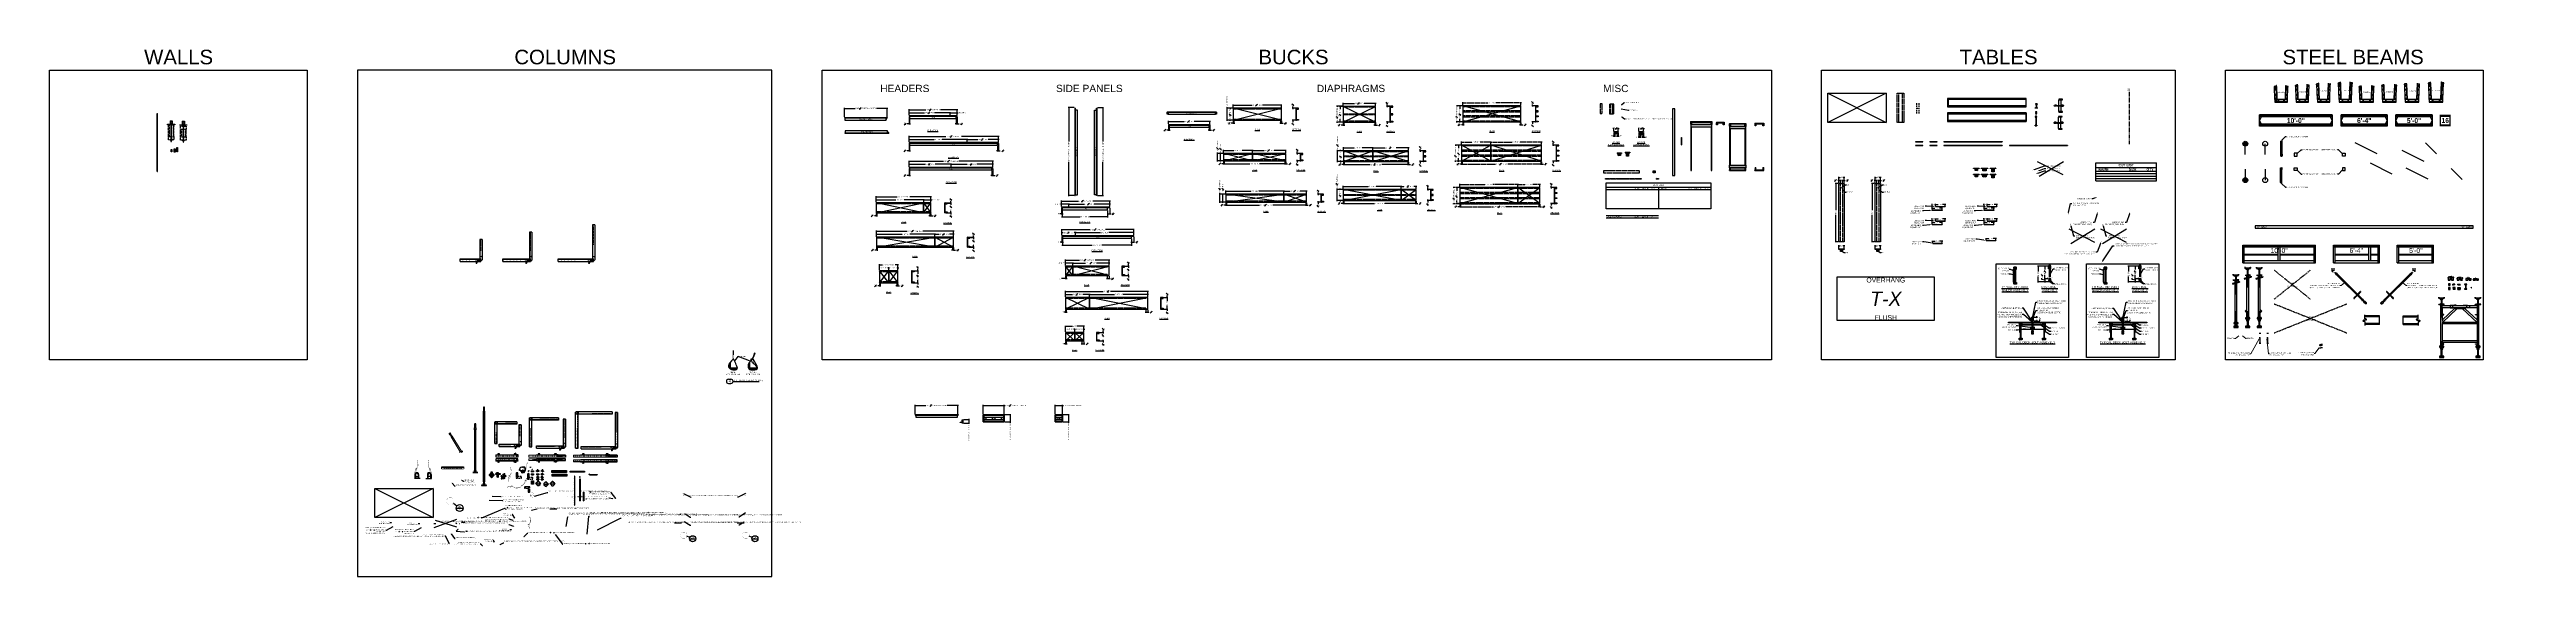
# Model space of a CAD drawing. Header units: inches. Extents: x 2832 to 8547, y -592 to 860.
# Drawn here: x 2832 to 6916, y -9 to 860 of the extents above; entities that cross this region are included whole.
import ezdxf
from ezdxf import colors
from ezdxf.entities.mleader import LeaderData, LeaderLine
from ezdxf.enums import TextEntityAlignment as Align
from ezdxf.math import Vec2, Vec3

# ---------------------------------------------------------------- set-up
doc = ezdxf.new("R2010")
doc.units = ezdxf.units.IN
doc.header["$LTSCALE"] = 5
doc.header["$MEASUREMENT"] = 0
doc.set_wipeout_variables(frame=1)
doc.header["$PDMODE"] = 3
doc.header["$PDSIZE"] = 5
for name, pattern in [('CENTER', [2, 1.25, -0.25, 0.25, -0.25]), ('DASHDOT', [1, 0.5, -0.25, 0, -0.25]), ('DASHED', [0.75, 0.5, -0.25]), ('DOT2', [0.125, 0, -0.125]), ('HIDDEN', [0.375, 0.25, -0.125]), ('HIDDEN2', [0.1875, 0.125, -0.0625])]:
    doc.linetypes.add(name, pattern=pattern)
for name, color, linetype in [('BlueHidden', 5, 'HIDDEN'), ('BlueSolid', 5, 'Continuous'), ('border', 102, 'Continuous'), ('BREAK', 7, 'Continuous'), ('CONC', 132, 'Continuous'), ('DIM', 154, 'Continuous'), ('ELEV', 1, 'Continuous'), ('FMTEXTA', 4, 'Continuous'), ('FMTEXTB', 4, 'Continuous'), ('FMTEXTG', 4, 'Continuous'), ('FMTEXTH', 4, 'Continuous'), ('FORM', 5, 'Continuous'), ('FORMA', 5, 'Continuous'), ('FORMB', 5, 'Continuous'), ('FORMD', 5, 'Continuous'), ('FORMH', 5, 'Continuous'), ('GRID', 1, 'Continuous'), ('HATCH', 103, 'Continuous'), ('NOTES', 5, 'Continuous'), ('PLYA', 4, 'Continuous'), ('PLYD', 4, 'Continuous'), ('RedSolid', 1, 'Continuous'), ('STICKERS', 5, 'Continuous')]:
    doc.layers.add(name, color=color, linetype=linetype)
doc.layers.add('PAPER', color=50, linetype='Continuous', plot=False)
doc.layers.add('SHADE', color=23, linetype='Continuous', transparency=0.5)
doc.layers.add('Steel', color=5, linetype='Continuous', lineweight=20)
doc.styles.add('ARIAL', font='arial.ttf')
doc.styles.add('Arial Narrow', font='ARIALN.TTF', dxfattribs={"height": 1.5})
doc.styles.add('ARIAL Variable', font='arial.ttf', dxfattribs={"width": 0.75})
doc.styles.add('hb', font='helvbold.shx', dxfattribs={"width": 0.625, "height": 12})
doc.styles.add('S', font='arial.ttf', dxfattribs={"height": 2})
doc.styles.add('S Variable', font='simplex.shx', dxfattribs={"width": 0.625})
doc.styles.add('VBA_txt', font='arial.ttf', dxfattribs={"height": 2})
doc.styles.add('VBA_txt_bold', font='ARIALNB.TTF', dxfattribs={"height": 2})
doc.styles.add('VBA_txt_narrow', font='ARIALN.TTF', dxfattribs={"height": 2})
doc.styles.add('VBA_txt_sq', font='', dxfattribs={"height": 24})
doc.styles.get('VBA_txt_sq').set_extended_font_data('Square721 BdEx BT', italic=True)
doc.dimstyles.new('formwork', dxfattribs={"dimtxt": 2, "dimasz": 1.5, "dimexe": 1, "dimexo": 1, "dimgap": 0, "dimtad": 0, "dimdec": 4, "dimrnd": 0.125, "dimzin": 3, "dimdsep": 46, "dimlunit": 4, "dimtxsty": 'S', "dimblk": 'ARCHTICK', "dimcen": 0.0625, "dimclrd": 151, "dimclre": 150, "dimclrt": 150, "dimadec": 0, "dimazin": 0, "dimtfac": 1, "dimtdec": 4, "dimtofl": 0, "dimtmove": 0, "dimatfit": 3, "dimfxl": 1, "dimfrac": 1, "dimtolj": 1, "dimtzin": 0, "dimlwd": 5, "dimlwe": 5, "dimarcsym": 0})
doc.dimstyles.new('FORMWORK$7', dxfattribs={"dimtxt": 2, "dimasz": 1.5, "dimexe": 1, "dimexo": 1, "dimgap": 0, "dimtad": 0, "dimdec": 3, "dimzin": 7, "dimdsep": 46, "dimlunit": 4, "dimtxsty": 'S', "dimcen": 0.0625, "dimclrd": 4, "dimclre": 4, "dimclrt": 5, "dimadec": 0, "dimazin": 0, "dimtfac": 1, "dimtdec": 4, "dimtofl": 0, "dimtmove": 0, "dimatfit": 3, "dimfxl": 1, "dimtolj": 1, "dimtzin": 4, "dimarcsym": 0})
doc.dimstyles.get("Standard").update_dxf_attribs({"dimtxt": 0.18, "dimasz": 0.18, "dimexe": 0.18, "dimexo": 0.0625, "dimgap": 0.09, "dimtad": 0, "dimdec": 4, "dimzin": 0, "dimdsep": 46, "dimtxsty": 'Standard', "dimcen": 0.09, "dimadec": 0, "dimazin": 0, "dimtfac": 1, "dimtdec": 4, "dimtofl": 0, "dimtmove": 0, "dimatfit": 3, "dimfxl": 1, "dimtolj": 1, "dimtzin": 0, "dimarcsym": 0})
doc.dimstyles.new('VBA_Dimstyle', dxfattribs={"dimtxt": 2, "dimasz": 1.5, "dimexe": 1, "dimexo": 1, "dimgap": 1, "dimtad": 0, "dimdec": 4, "dimrnd": 0.125, "dimzin": 3, "dimdsep": 46, "dimlunit": 4, "dimtxsty": 'VBA_txt', "dimblk": 'ARCHTICK', "dimcen": 0.09, "dimdle": 1, "dimclrd": 151, "dimclre": 150, "dimclrt": 150, "dimadec": 0, "dimazin": 0, "dimtfac": 1, "dimtdec": 4, "dimtofl": 0, "dimtmove": 0, "dimatfit": 3, "dimfxl": 1, "dimfrac": 1, "dimtolj": 1, "dimtzin": 0, "dimarcsym": 0})
pattern_1 = [(45, (-139.492592, -37.240207), (-0.0073649591, 0.0073649591), []), (135, (-139.492592, -37.240207), (-0.0073649591, -0.0073649591), [])]
pattern_2 = [(45, (-85.83592, -93.84484), (-0.08838835, 0.08838835), []), (45, (-85.83592, -93.78234), (-0.08838835, 0.08838835), [])]

# ---------------------------------------------------------------- blocks, each defined once
blk = doc.blocks.new('VBA_12-36_CLAMP_PLAN_BACK')
at = {"color": 0}
for p, q in [((-6.25, -41.75), (-6.25, 5.75)), ((-6.25, 5.75), (-5.75, 5.75)), ((41.75, 6.25), (-5.75, 6.25)), ((-5.75, 6.25), (-5.75, 2.25)), ((41.75, 2.5), (-5.75, 2.5)), ((41.75, 2.25), (-5.75, 2.25)), ((-2.25, -41.75), (-2.25, 2.25)), ((41.75, 6.25), (41.75, 2.25)), ((-6.25, -41.75), (-2.25, -41.75))]:
    blk.add_line(p, q, dxfattribs=at)
at = {"color": 1, "linetype": 'HIDDEN2', "ltscale": 0.25}
blk.add_line((-2.5, -41.75), (-2.5, 5.75), dxfattribs=at)
at = {"color": 0, "linetype": 'HIDDEN2', "ltscale": 0.25}
blk.add_lwpolyline([(-5.75, 5.75), (-2.25, 5.75), (-2.25, 2.25)], dxfattribs=at)
at = {"color": 0}
for centre, radius in [((-3.25, 3.25), 0.237), ((-3.25, 3.25), 0.237), ((11.25, 3.25), 0.266), ((12.25, 3.25), 0.266), ((13.25, 3.25), 0.266), ((14.25, 3.25), 0.266), ((15.25, 3.25), 0.266), ((16.25, 3.25), 0.266), ((17.25, 3.25), 0.266), ((18.25, 3.25), 0.266), ((19.25, 3.25), 0.266), ((20.25, 3.25), 0.266), ((21.25, 3.25), 0.266), ((22.25, 3.25), 0.266), ((23.25, 3.25), 0.266), ((24.25, 3.25), 0.266), ((25.25, 3.25), 0.266), ((26.25, 3.25), 0.266), ((27.25, 3.25), 0.266), ((28.25, 3.25), 0.266), ((29.25, 3.25), 0.266), ((30.25, 3.25), 0.266), ((31.25, 3.25), 0.266), ((32.25, 3.25), 0.266), ((33.25, 3.25), 0.266), ((34.25, 3.25), 0.266), ((35.25, 3.25), 0.266), ((36.25, 3.25), 0.266), ((37.25, 3.25), 0.266), ((38.25, 3.25), 0.266), ((39.25, 3.25), 0.266), ((40.25, 3.25), 0.266), ((-3.25, -11.25), 0.266), ((-3.25, -12.25), 0.266), ((-3.25, -13.25), 0.266), ((-3.25, -14.25), 0.266), ((-3.25, -15.25), 0.266), ((-3.25, -16.25), 0.266), ((-3.25, -17.25), 0.266), ((-3.25, -18.25), 0.266), ((-3.25, -19.25), 0.266), ((-3.25, -20.25), 0.266), ((-3.25, -21.25), 0.266), ((-3.25, -22.25), 0.266), ((-3.25, -23.25), 0.266), ((-3.25, -24.25), 0.266), ((-3.25, -25.25), 0.266), ((-3.25, -26.25), 0.266), ((-3.25, -27.25), 0.266), ((-3.25, -28.25), 0.266), ((-3.25, -29.25), 0.266), ((-3.25, -30.25), 0.266), ((-3.25, -31.25), 0.266), ((-3.25, -32.25), 0.266), ((-3.25, -33.25), 0.266), ((-3.25, -34.25), 0.266), ((-3.25, -35.25), 0.266), ((-3.25, -36.25), 0.266), ((-3.25, -37.25), 0.266), ((-3.25, -38.25), 0.266), ((-3.25, -39.25), 0.266), ((-3.25, -40.25), 0.266)]:
    blk.add_circle(centre, radius, dxfattribs=at)
blk = doc.blocks.new('A$C56f79375')
at = {"color": 0}
blk.add_circle((-2.5, 0), 0.266, dxfattribs=at)
at = {"layer": 'Steel'}
for p, q in [((-7.8, -3.7), (-4.9, 0.7)), ((-4.4, 0.9), (-2.4, 0.6)), ((-4.3, -0.7), (-6.7, -4.4)), ((-2.6, -0.6), (-3.8, -0.5))]:
    blk.add_line(p, q, dxfattribs=at)
at = {"layer": 'Steel', "extrusion": (-0.999392, 0.03486, -1.22362e-16)}
blk.add_line((-5.1, -0.6), (-5.1, 0.4), dxfattribs=at)
at = {"layer": 'Steel', "extrusion": (1.22459e-16, 6.5507e-19, -1)}
for p, q in [((-2.5, 0.4), (-2.9, 0.2)), ((-2.9, 0.2), (-2.9, -0.2)), ((-2.1, 0.2), (-2.5, 0.4)), ((-2.1, -0.2), (-2.1, 0.2)), ((-2.9, -0.2), (-2.5, -0.5)), ((-2.5, -0.5), (-2.1, -0.2))]:
    blk.add_line(p, q, dxfattribs=at)
at = {"layer": 'Steel', "extrusion": (-0.209735, 0.977758, -2.50434e-17)}
blk.add_line((-2.6, -0.4), (-0.7, 0), dxfattribs=at)
at = {"layer": 'Steel', "extrusion": (-0.03486, -0.999392, -4.92353e-18)}
blk.add_line((-0.8, -1.5), (-4.4, -1.4), dxfattribs=at)
at = {"layer": 'Steel', "extrusion": (1.22459e-16, 6.5507e-19, -1)}
for centre, radius in [((4.5, 0.4), 0.281), ((7.3, -4.1), 0.27), ((5.3, -0.7), 0.156)]:
    blk.add_circle(centre, radius, dxfattribs=at)
for centre, radius, start, end in [((4.5, 0.4), 0.625, 1.9977, 142.6577), ((4.5, 0.4), 0.5, 33.3891, 98.0389), ((2.5, 0), 0.625, 98.0389, 278.0389), ((0.8, 0.8), 0.313, 271.9978, 91.906), ((0.8, -0.2), 1.31, 91.9977, 271.9977), ((7.3, -4.1), 0.625, 213.3891, 33.3891), ((4.4, -0.6), 0.75, 271.9977, 1.9977)]:
    blk.add_arc(centre, radius, start, end, dxfattribs=at)
at = {"layer": 'Steel'}
for centre, radius, start, end in [((-2.5, 1.1), 1.5, 193.6189, 268.0023), ((-0.8, 0.3), 0.25, 282.1068, 88.0023), ((-3.9, -1), 0.5, 81.9611, 146.6109)]:
    blk.add_arc(centre, radius, start, end, dxfattribs=at)
blk = doc.blocks.new('VBA_12-36_CLAMP_PLAN_OP')
at = {"color": 0}
for p, q in [((2.2, 41.7), (2.2, -2.3)), ((6.2, 41.7), (2.2, 41.7)), ((6.2, 41.7), (6.2, -3.8)), ((-42, -2.3), (4, -2.3)), ((-42, -6.3), (-42, -2.3)), ((-42, -6.3), (4, -6.3)), ((3.2, -5), (4, -5)), ((3.2, -4.5), (3.5, -4.5)), ((3.5, -4.5), (4, -2.8)), ((4, -2.8), (4, -2.3)), ((4, -6.3), (4, -5)), ((4.2, -5.8), (4, -5.8)), ((6.2, -3.8), (4.2, -5.8))]:
    blk.add_line(p, q, dxfattribs=at)
at = {"color": 1, "linetype": 'HIDDEN2', "ltscale": 0.25}
blk.add_line((2.5, 41.7), (2.5, -5.8), dxfattribs=at)
at = {"color": 0, "ltscale": 0.5}
blk.add_line((-42, -2.5), (4, -2.5), dxfattribs=at)
at = {"color": 0, "linetype": 'HIDDEN2', "ltscale": 0.25}
blk.add_lwpolyline([(2.2, -2.3), (2.2, -5.8), (4, -5.8)], dxfattribs=at)
at = {"color": 0}
for centre, radius in [((3.2, 40.2), 0.266), ((3.2, 39.2), 0.266), ((3.2, 38.2), 0.266), ((3.2, 37.2), 0.266), ((3.2, 36.2), 0.266), ((3.2, 35.2), 0.266), ((3.2, 34.2), 0.266), ((3.2, 33.2), 0.266), ((3.2, 32.2), 0.266), ((3.2, 31.2), 0.266), ((3.2, 30.2), 0.266), ((3.2, 29.2), 0.266), ((3.2, 28.2), 0.266), ((3.2, 27.2), 0.266), ((3.2, 26.2), 0.266), ((3.2, 25.2), 0.266), ((3.2, 24.2), 0.266), ((3.2, 23.2), 0.266), ((3.2, 22.2), 0.266), ((3.2, 21.2), 0.266), ((3.2, 20.2), 0.266), ((3.2, 19.2), 0.266), ((3.2, 18.2), 0.266), ((3.2, 17.2), 0.266), ((3.2, 16.2), 0.266), ((3.2, 15.2), 0.266), ((3.2, 14.2), 0.266), ((3.2, 13.2), 0.266), ((3.2, 12.2), 0.266), ((3.2, 11.2), 0.266), ((5.2, 1.7), 0.375), ((-40.2, -3.2), 0.266), ((-39.2, -3.2), 0.266), ((-38.2, -3.2), 0.266), ((-37.2, -3.2), 0.266), ((-36.2, -3.2), 0.266), ((-35.2, -3.2), 0.266), ((-34.2, -3.2), 0.266), ((-33.2, -3.2), 0.266), ((-32.2, -3.2), 0.266), ((-31.2, -3.2), 0.266), ((-30.2, -3.2), 0.266), ((-29.2, -3.2), 0.266), ((-28.2, -3.2), 0.266), ((-27.2, -3.2), 0.266), ((-26.2, -3.2), 0.266), ((-25.2, -3.2), 0.266), ((-24.2, -3.2), 0.266), ((-23.2, -3.2), 0.266), ((-22.2, -3.2), 0.266), ((-21.2, -3.2), 0.266), ((-20.2, -3.2), 0.266), ((-19.2, -3.2), 0.266), ((-18.2, -3.2), 0.266), ((-17.2, -3.2), 0.266), ((-16.2, -3.2), 0.266), ((-15.2, -3.2), 0.266), ((-14.2, -3.2), 0.266), ((-13.2, -3.2), 0.266), ((-12.2, -3.2), 0.266), ((-11.2, -3.2), 0.266), ((-4.2, -4.2), 0.375)]:
    blk.add_circle(centre, radius, dxfattribs=at)
blk.add_arc((3.2, -4.8), 0.25, 89.9992, 269.9992, dxfattribs=at)
blk.add_blockref('A$C56f79375', (4, -5))
blk = doc.blocks.new('*U264')
for p, q in [((0.2, -1.8), (0, -1.8)), ((0.2, -2), (0, -2))]:
    blk.add_line(p, q)
for points in [[(-2.2, -1.3), (-2.2, -1.3), (-2.1, -1.3), (-2.1, -1.6), (-1.9, -1.6), (-1.8, -1.7), (0.8, -1.7), (0.8, -1.8), (0.8, -2), (0.8, -2), (-1.8, -2), (-1.9, -2.1), (-2.1, -2.1), (-2.1, -2.4), (-2.2, -2.5), (-2.2, -2.5)], [(0, -3.3), (0, -0.3), (4, -0.3), (4, -0.5), (0.2, -0.5), (0.2, -3.3)], [(0.2, -2.2), (0.3, -2.2), (0.3, -1.5), (0.2, -1.5)]]:
    blk.add_lwpolyline(points, close=True)
at = {"layer": 'FORM', "color": 3}
for points in [[(15.8, 3), (-31.8, 3), (-31.8, 0), (15.8, 0)], [(-31.8, 0), (15.8, 0), (15.8, 0.2), (-31.8, 0.2)]]:
    blk.add_lwpolyline(points, close=True, dxfattribs=at)
for centre in [(-26.2, 1.5), (-24.2, 1.5), (-22.2, 1.5), (-20.2, 1.5), (-18.2, 1.5), (-16.2, 1.5), (-14.2, 1.5), (-12.2, 1.5), (-10.2, 1.5), (-8.2, 1.5), (-6.2, 1.5), (-4.2, 1.5), (-2.2, 1.5), (-0.3, 1.5), (1.7, 1.5), (3.8, 1.5), (5.8, 1.5), (7.8, 1.5), (9.8, 1.5)]:
    blk.add_circle(centre, 0.195, dxfattribs=at)
at = {"layer": 'Steel', "color": 3}
for p, q in [((-29.8, -0.5), (-29.8, -0.3)), ((-29.2, -0.5), (-29.2, -0.3))]:
    blk.add_line(p, q, dxfattribs=at)
at = {"layer": 'Steel', "linetype": 'ByBlock'}
for p, q in [((-29.1, -1.7), (-29.1, -2.1)), ((-29.1, -1.7), (-29.1, -1.7)), ((-29.1, -2.1), (-29.1, -2.1)), ((-29, -1.7), (-28.9, -1.7)), ((-29, -2.1), (-28.9, -2.1)), ((-28.9, -1.6), (-28.9, -2.1)), ((-28.8, -1.6), (-28.9, -1.6)), ((-28.8, -2.1), (-28.9, -2.1)), ((-28.8, -1.6), (-28.8, -2.1)), ((-27.8, -1.8), (-28.8, -1.8)), ((-27.8, -2), (-28.8, -2)), ((-27.7, -2), (-27.8, -2))]:
    blk.add_line(p, q, dxfattribs=at)
at = {"layer": 'Steel'}
for p, q in [((0.7, -0.5), (0.7, -0.3)), ((1.3, -0.5), (1.3, -0.3))]:
    blk.add_line(p, q, dxfattribs=at)
for points in [[(-28.5, -3.3), (-28.5, -0.3), (-32.5, -0.3), (-32.5, -0.5), (-28.8, -0.5), (-28.8, -3.3)], [(-28.8, -2.2), (-28.8, -2.2), (-28.8, -1.5), (-28.8, -1.5)]]:
    blk.add_lwpolyline(points, close=True, dxfattribs=at)
at = {"layer": 'Steel', "linetype": 'ByBlock'}
for points, weights in [([(-29.1, -1.7), (-29.1, -1.7), (-29, -1.7)], [1.61272872794, 1.61272872794, 1.49694001483]), ([(-29, -2.1), (-29.1, -2.1), (-29.1, -2.1)], [1.49694001483, 1.61272872794, 1.61272872794])]:
    blk.add_rational_spline(points, weights, degree=2, dxfattribs=at)
blk.add_wipeout([(0.6, -2), (0.3, -2), (0.3, -1.7), (0.6, -1.7)])
for points in [[(0.5, -2.2), (0.3, -2.2), (0.3, -2.1), (0.3, -1.6), (0.3, -1.6), (0.5, -1.6), (0.6, -1.6), (0.6, -2.1), (0.5, -2.2)], [(0.5, -1.7), (0.3, -1.7)], [(0.5, -2), (0.3, -2)]]:
    blk.add_lwpolyline(points)
for centre, radius, start, end in [((0.4, -1.7), 0.126, 144.9269, 214.5853), ((0.8, -1.9), 0.478, 162.411, 197.589), ((0.4, -2.1), 0.126, 145.395, 215.1423), ((0.4, -1.7), 0.126, 325.4147, 35.0731), ((0.1, -1.9), 0.478, 342.411, 17.589), ((0.4, -2.1), 0.126, 324.8577, 34.605)]:
    blk.add_arc(centre, radius, start, end)
blk.add_wipeout([(-44.3, 3), (1.7, 3), (1.7, 0), (-44.3, 0)]).dxf.layer = 'Steel'
for p, q in [((-27.8, -1.8), (-26.6, -1.8)), ((-27.8, -1.8), (-27.8, -1.8)), ((-26.6, -2), (-27.8, -2)), ((-27.8, -2), (-27.8, -2)), ((-26.6, -1.8), (-26.3, -1.9)), ((-26.3, -1.9), (-26.6, -2))]:
    blk.add_line(p, q)
at = {"layer": 'Steel'}
for points in [[(-44.3, 0), (1.7, 0), (1.7, 0.2), (-44.3, 0.2)], [(-44.3, 3), (1.7, 3), (1.7, 0), (-44.3, 0)]]:
    blk.add_lwpolyline(points, close=True, dxfattribs=at)
for centre in [(-37.8, 1.5), (-35.8, 1.5), (-33.8, 1.5), (-31.8, 1.5), (-29.8, 1.5), (-27.8, 1.5), (-25.8, 1.5), (-23.8, 1.5), (-21.8, 1.5), (-19.8, 1.5), (-17.8, 1.5), (-15.8, 1.5), (-13.8, 1.5), (-11.8, 1.5), (-9.8, 1.5), (-7.8, 1.5), (-5.8, 1.5), (-3.8, 1.5), (-1.8, 1.5)]:
    blk.add_circle(centre, 0.188, dxfattribs=at)
blk = doc.blocks.new('VBA_24-48_CLAMP_PLAN_BACK')
at = {"color": 0}
for p, q in [((-6.25, -53.75), (-6.25, 5.75)), ((-6.25, 5.75), (-5.75, 5.75)), ((53.75, 6.25), (-5.75, 6.25)), ((-5.75, 6.25), (-5.75, 2.25)), ((53.75, 2.5), (-5.75, 2.5)), ((53.75, 2.25), (-5.75, 2.25)), ((-2.25, -53.75), (-2.25, 2.25)), ((53.75, 6.25), (53.75, 2.25)), ((-6.25, -53.75), (-2.25, -53.75))]:
    blk.add_line(p, q, dxfattribs=at)
at = {"color": 1, "linetype": 'HIDDEN2', "ltscale": 0.25}
blk.add_line((-2.5, -53.75), (-2.5, 5.75), dxfattribs=at)
at = {"color": 0, "linetype": 'HIDDEN2', "ltscale": 0.25}
blk.add_lwpolyline([(-5.75, 5.75), (-2.25, 5.75), (-2.25, 2.25)], dxfattribs=at)
at = {"color": 0}
for centre, radius in [((-3.25, 3.25), 0.237), ((-3.25, 3.25), 0.237), ((21.25, 3.25), 0.266), ((22.25, 3.25), 0.266), ((23.25, 3.25), 0.266), ((24.25, 3.25), 0.266), ((25.25, 3.25), 0.266), ((26.25, 3.25), 0.266), ((27.25, 3.25), 0.266), ((28.25, 3.25), 0.266), ((29.25, 3.25), 0.266), ((30.25, 3.25), 0.266), ((31.25, 3.25), 0.266), ((32.25, 3.25), 0.266), ((33.25, 3.25), 0.266), ((34.25, 3.25), 0.266), ((35.25, 3.25), 0.266), ((36.25, 3.25), 0.266), ((37.25, 3.25), 0.266), ((38.25, 3.25), 0.266), ((39.25, 3.25), 0.266), ((40.25, 3.25), 0.266), ((41.25, 3.25), 0.266), ((42.25, 3.25), 0.266), ((43.25, 3.25), 0.266), ((44.25, 3.25), 0.266), ((45.25, 3.25), 0.266), ((46.25, 3.25), 0.266), ((47.25, 3.25), 0.266), ((48.25, 3.25), 0.266), ((49.25, 3.25), 0.266), ((50.25, 3.25), 0.266), ((51.25, 3.25), 0.266), ((52.25, 3.25), 0.266), ((-3.25, -21.25), 0.266), ((-3.25, -22.25), 0.266), ((-3.25, -23.25), 0.266), ((-3.25, -24.25), 0.266), ((-3.25, -25.25), 0.266), ((-3.25, -26.25), 0.266), ((-3.25, -27.25), 0.266), ((-3.25, -28.25), 0.266), ((-3.25, -29.25), 0.266), ((-3.25, -30.25), 0.266), ((-3.25, -31.25), 0.266), ((-3.25, -32.25), 0.266), ((-3.25, -33.25), 0.266), ((-3.25, -34.25), 0.266), ((-3.25, -35.25), 0.266), ((-3.25, -36.25), 0.266), ((-3.25, -37.25), 0.266), ((-3.25, -38.25), 0.266), ((-3.25, -39.25), 0.266), ((-3.25, -40.25), 0.266), ((-3.25, -41.25), 0.266), ((-3.25, -42.25), 0.266), ((-3.25, -43.25), 0.266), ((-3.25, -44.25), 0.266), ((-3.25, -45.25), 0.266), ((-3.25, -46.25), 0.266), ((-3.25, -47.25), 0.266), ((-3.25, -48.25), 0.266), ((-3.25, -49.25), 0.266), ((-3.25, -50.25), 0.266), ((-3.25, -51.25), 0.266), ((-3.25, -52.25), 0.266)]:
    blk.add_circle(centre, radius, dxfattribs=at)
blk = doc.blocks.new('VBA_24-48_CLAMP_PLAN_OP')
at = {"color": 0}
for p, q in [((2.2, 53.7), (2.2, -2.3)), ((6.2, 53.7), (2.2, 53.7)), ((6.2, 53.7), (6.2, -3.8)), ((-54, -2.3), (4, -2.3)), ((-54, -6.3), (-54, -2.3)), ((-54, -6.3), (4, -6.3)), ((3.2, -5), (4, -5)), ((3.2, -4.5), (3.5, -4.5)), ((3.5, -4.5), (4, -2.8)), ((4, -2.8), (4, -2.3)), ((4, -6.3), (4, -5)), ((4.2, -5.8), (4, -5.8)), ((6.2, -3.8), (4.2, -5.8))]:
    blk.add_line(p, q, dxfattribs=at)
at = {"color": 1, "linetype": 'HIDDEN2', "ltscale": 0.25}
blk.add_line((2.5, 53.7), (2.5, -5.8), dxfattribs=at)
at = {"color": 0, "ltscale": 0.5}
blk.add_line((-54, -2.5), (4, -2.5), dxfattribs=at)
at = {"color": 0, "linetype": 'HIDDEN2', "ltscale": 0.25}
blk.add_lwpolyline([(2.2, -2.3), (2.2, -5.8), (4, -5.8)], dxfattribs=at)
at = {"color": 0}
for centre, radius in [((3.2, 52.2), 0.266), ((3.2, 51.2), 0.266), ((3.2, 50.2), 0.266), ((3.2, 49.2), 0.266), ((3.2, 48.2), 0.266), ((3.2, 47.2), 0.266), ((3.2, 46.2), 0.266), ((3.2, 45.2), 0.266), ((3.2, 44.2), 0.266), ((3.2, 43.2), 0.266), ((3.2, 42.2), 0.266), ((3.2, 41.2), 0.266), ((3.2, 40.2), 0.266), ((3.2, 39.2), 0.266), ((3.2, 38.2), 0.266), ((3.2, 37.2), 0.266), ((3.2, 36.2), 0.266), ((3.2, 35.2), 0.266), ((3.2, 34.2), 0.266), ((3.2, 33.2), 0.266), ((3.2, 32.2), 0.266), ((3.2, 31.2), 0.266), ((3.2, 30.2), 0.266), ((3.2, 29.2), 0.266), ((3.2, 28.2), 0.266), ((3.2, 27.2), 0.266), ((3.2, 26.2), 0.266), ((3.2, 25.2), 0.266), ((3.2, 24.2), 0.266), ((3.2, 23.2), 0.266), ((3.2, 22.2), 0.266), ((3.2, 21.2), 0.266), ((5.2, 1.7), 0.375), ((-52.2, -3.2), 0.266), ((-51.2, -3.2), 0.266), ((-50.2, -3.2), 0.266), ((-49.2, -3.2), 0.266), ((-48.2, -3.2), 0.266), ((-47.2, -3.2), 0.266), ((-46.2, -3.2), 0.266), ((-45.2, -3.2), 0.266), ((-44.2, -3.2), 0.266), ((-43.2, -3.2), 0.266), ((-42.2, -3.2), 0.266), ((-41.2, -3.2), 0.266), ((-40.2, -3.2), 0.266), ((-39.2, -3.2), 0.266), ((-38.2, -3.2), 0.266), ((-37.2, -3.2), 0.266), ((-36.2, -3.2), 0.266), ((-35.2, -3.2), 0.266), ((-34.2, -3.2), 0.266), ((-33.2, -3.2), 0.266), ((-32.2, -3.2), 0.266), ((-31.2, -3.2), 0.266), ((-30.2, -3.2), 0.266), ((-29.2, -3.2), 0.266), ((-28.2, -3.2), 0.266), ((-27.2, -3.2), 0.266), ((-26.2, -3.2), 0.266), ((-25.2, -3.2), 0.266), ((-24.2, -3.2), 0.266), ((-23.2, -3.2), 0.266), ((-22.2, -3.2), 0.266), ((-21.2, -3.2), 0.266), ((-4.2, -4.2), 0.375)]:
    blk.add_circle(centre, radius, dxfattribs=at)
blk.add_arc((3.2, -4.8), 0.25, 89.9992, 269.9992, dxfattribs=at)
blk.add_blockref('A$C56f79375', (4, -5))
blk = doc.blocks.new('*U265')
for p, q in [((0.2, -1.8), (0, -1.8)), ((0.2, -2), (0, -2))]:
    blk.add_line(p, q)
for points in [[(-2.2, -1.3), (-2.2, -1.3), (-2.1, -1.3), (-2.1, -1.6), (-1.9, -1.6), (-1.8, -1.7), (0.8, -1.7), (0.8, -1.8), (0.8, -2), (0.8, -2), (-1.8, -2), (-1.9, -2.1), (-2.1, -2.1), (-2.1, -2.4), (-2.2, -2.5), (-2.2, -2.5)], [(0, -3.3), (0, -0.3), (4, -0.3), (4, -0.5), (0.2, -0.5), (0.2, -3.3)], [(0.2, -2.2), (0.3, -2.2), (0.3, -1.5), (0.2, -1.5)]]:
    blk.add_lwpolyline(points, close=True)
at = {"layer": 'FORM', "color": 3}
for points in [[(15.8, 3), (-43.8, 3), (-43.8, 0), (15.8, 0)], [(-43.8, 0), (15.8, 0), (15.8, 0.2), (-43.8, 0.2)]]:
    blk.add_lwpolyline(points, close=True, dxfattribs=at)
for centre in [(-38.2, 1.5), (-36.2, 1.5), (-34.2, 1.5), (-32.2, 1.5), (-30.2, 1.5), (-28.2, 1.5), (-26.2, 1.5), (-24.2, 1.5), (-22.2, 1.5), (-20.2, 1.5), (-18.2, 1.5), (-16.2, 1.5), (-14.2, 1.5), (-12.2, 1.5), (-10.2, 1.5), (-8.2, 1.5), (-6.2, 1.5), (-4.2, 1.5), (-2.2, 1.5)]:
    blk.add_circle(centre, 0.195, dxfattribs=at)
at = {"layer": 'Steel', "color": 3}
for p, q in [((-41.8, -0.5), (-41.8, -0.3)), ((-41.2, -0.5), (-41.2, -0.3))]:
    blk.add_line(p, q, dxfattribs=at)
at = {"layer": 'Steel', "linetype": 'ByBlock'}
for p, q in [((-41.1, -1.7), (-41.1, -2.1)), ((-41.1, -1.7), (-41.1, -1.7)), ((-41.1, -2.1), (-41.1, -2.1)), ((-41, -1.7), (-40.9, -1.7)), ((-41, -2.1), (-40.9, -2.1)), ((-40.9, -1.6), (-40.9, -2.1)), ((-40.8, -1.6), (-40.9, -1.6)), ((-40.8, -2.1), (-40.9, -2.1)), ((-40.8, -1.6), (-40.8, -2.1)), ((-39.8, -1.8), (-40.8, -1.8)), ((-39.8, -2), (-40.8, -2)), ((-39.7, -2), (-39.8, -2))]:
    blk.add_line(p, q, dxfattribs=at)
at = {"layer": 'Steel'}
for p, q in [((0.7, -0.5), (0.7, -0.3)), ((1.3, -0.5), (1.3, -0.3))]:
    blk.add_line(p, q, dxfattribs=at)
for points in [[(-40.5, -3.3), (-40.5, -0.3), (-44.5, -0.3), (-44.5, -0.5), (-40.8, -0.5), (-40.8, -3.3)], [(-40.8, -2.2), (-40.8, -2.2), (-40.8, -1.5), (-40.8, -1.5)]]:
    blk.add_lwpolyline(points, close=True, dxfattribs=at)
at = {"layer": 'Steel', "linetype": 'ByBlock'}
for points, weights in [([(-41.1, -1.7), (-41.1, -1.7), (-41, -1.7)], [1.61272872794, 1.61272872794, 1.49694001483]), ([(-41, -2.1), (-41.1, -2.1), (-41.1, -2.1)], [1.49694001483, 1.61272872794, 1.61272872794])]:
    blk.add_rational_spline(points, weights, degree=2, dxfattribs=at)
blk.add_wipeout([(0.6, -2), (0.3, -2), (0.3, -1.7), (0.6, -1.7)])
for points in [[(0.5, -2.2), (0.3, -2.2), (0.3, -2.1), (0.3, -1.6), (0.3, -1.6), (0.5, -1.6), (0.6, -1.6), (0.6, -2.1), (0.5, -2.2)], [(0.5, -1.7), (0.3, -1.7)], [(0.5, -2), (0.3, -2)]]:
    blk.add_lwpolyline(points)
for centre, radius, start, end in [((0.4, -1.7), 0.126, 144.9269, 214.5853), ((0.8, -1.9), 0.478, 162.411, 197.589), ((0.4, -2.1), 0.126, 145.395, 215.1423), ((0.4, -1.7), 0.126, 325.4147, 35.0731), ((0.1, -1.9), 0.478, 342.411, 17.589), ((0.4, -2.1), 0.126, 324.8577, 34.605)]:
    blk.add_arc(centre, radius, start, end)
blk.add_wipeout([(-56.3, 3), (1.7, 3), (1.7, 0), (-56.3, 0)]).dxf.layer = 'Steel'
for p, q in [((-39.8, -1.8), (-38.6, -1.8)), ((-39.8, -1.8), (-39.8, -1.8)), ((-38.6, -2), (-39.8, -2)), ((-39.8, -2), (-39.8, -2)), ((-38.6, -1.8), (-38.3, -1.9)), ((-38.3, -1.9), (-38.6, -2))]:
    blk.add_line(p, q)
at = {"layer": 'FORM', "color": 3}
for centre in [(-0.3, 1.5), (1.7, 1.5), (3.8, 1.5), (5.8, 1.5), (7.8, 1.5), (9.8, 1.5), (11.8, 1.5), (13.8, 1.5)]:
    blk.add_circle(centre, 0.195, dxfattribs=at)
at = {"layer": 'Steel'}
for points in [[(-56.3, 0), (1.7, 0), (1.7, 0.2), (-56.3, 0.2)], [(-56.3, 3), (1.7, 3), (1.7, 0), (-56.3, 0)]]:
    blk.add_lwpolyline(points, close=True, dxfattribs=at)
for centre in [(-53.8, 1.5), (-51.8, 1.5), (-49.8, 1.5), (-47.8, 1.5), (-45.8, 1.5), (-43.8, 1.5), (-41.8, 1.5), (-39.8, 1.5), (-37.8, 1.5), (-35.8, 1.5), (-33.8, 1.5), (-31.8, 1.5), (-29.8, 1.5), (-27.8, 1.5), (-25.8, 1.5), (-23.8, 1.5), (-21.8, 1.5), (-19.8, 1.5), (-17.8, 1.5), (-15.8, 1.5), (-13.8, 1.5), (-11.8, 1.5), (-9.8, 1.5), (-7.8, 1.5), (-5.8, 1.5), (-3.8, 1.5), (-1.8, 1.5)]:
    blk.add_circle(centre, 0.188, dxfattribs=at)
blk = doc.blocks.new('VBA_2X4')
at = {"color": 4, "ltscale": 0.25}
for p, q in [((0, 0), (3.5, 1.5)), ((3.5, 0), (0, 1.5))]:
    blk.add_line(p, q, dxfattribs=at)
at = {"color": 5}
blk.add_lwpolyline([(0, 1.5), (3.5, 1.5), (3.5, 0), (0, 0)], close=True, dxfattribs=at)
blk = doc.blocks.new('5_16 x 3 IN ELEV BOLT')
at = {"color": 0}
blk.add_lwpolyline([(0, 0.6135), (0.035, 0.6135), (0.085, 0.5635), (0.114, 0.24183), (0.34107, 0.24183), (0.364, 0.15625), (2.96695, 0.15625), (3, 0.1232), (3, -0.1232), (2.96695, -0.15625), (0.364, -0.15625), (0.34107, -0.24183), (0.114, -0.24183), (0.085, -0.5635), (0.035, -0.6135), (0, -0.6135)], close=True, dxfattribs=at)
for points in [[(0.035, 0.6135), (0.035, -0.6135)], [(0.085, 0.5635), (0.085, -0.5635)], [(0.114, 0.24183), (0.12038, 0.11805), (0.114, 0), (0.12038, -0.12378), (0.114, -0.24183)], [(0.34107, 0), (0.114, 0)], [(0.34107, -0.24183), (0.35707, -0.16524), (0.35941, -0.14109), (0.35941, -0.10074), (0.35618, -0.07021), (0.34963, -0.03486), (0.34107, 0), (0.34963, 0.03485), (0.35618, 0.07021), (0.36003, 0.11805), (0.35707, 0.16524), (0.34781, 0.21499), (0.34107, 0.24183)], [(0.364, 0.15625), (0.364, -0.15625)]]:
    blk.add_lwpolyline(points, dxfattribs=at)
blk = doc.blocks.new('VBA_2X4_BOLT')
at = {"color": 5, "ltscale": 0.25}
for p, q in [((0, 0), (0, 1.5)), ((0, 1.5), (3.5, 1.5)), ((3.5, 0), (0, 0)), ((3.5, 1.5), (3.5, 0))]:
    blk.add_line(p, q, dxfattribs=at)
at = {"color": 4, "ltscale": 0.25}
for p, q in [((0, 0), (3.5, 1.5)), ((3.5, 0), (0, 1.5))]:
    blk.add_line(p, q, dxfattribs=at)
at = {"layer": 'FORM', "rotation": 269.9999999999999}
blk.add_blockref('5_16 x 3 IN ELEV BOLT', (1.7, 2.3), dxfattribs=at)
blk.add_wipeout([(1.6, -0.5), (1.6, -0.2), (1.9, -0.2), (1.9, -0.5)]).dxf.layer = 'FORM'
at = {"layer": 'FORM'}
for points in [[(1.5, -0.5), (1.5, -0.3), (1.5, -0.2), (2, -0.2), (2, -0.3), (2, -0.5), (2, -0.5), (1.5, -0.5), (1.5, -0.5)], [(1.6, -0.5), (1.6, -0.3)], [(1.9, -0.5), (1.9, -0.3)]]:
    blk.add_lwpolyline(points, dxfattribs=at)
for centre, radius, start, end in [((1.5, -0.4), 0.126, 55.395, 125.1423), ((1.5, -0.4), 0.126, 234.8577, 304.605), ((1.7, -0.7), 0.478, 72.411, 107.589), ((1.7, 0), 0.478, 252.411, 287.589), ((2, -0.4), 0.126, 54.9269, 124.5853), ((2, -0.4), 0.126, 235.4147, 305.0731)]:
    blk.add_arc(centre, radius, start, end, dxfattribs=at)
blk = doc.blocks.new('*U831')
at = {"layer": 'SHADE'}
h = blk.add_hatch(color=256, dxfattribs=at)
h.dxf.hatch_style = 1
h.paths.add_polyline_path([(0, 0), (24, 0), (24, -3.5), (0, -3.5)])
at = {"color": 0, "linetype": 'HIDDEN', "ltscale": 0.5}
blk.add_lwpolyline([(0, 0), (24, 0), (24, -3.5), (0, -3.5)], close=True, dxfattribs=at)
at = {"color": 0, "insert": (12, -1.75), "char_height": 2, "width": 16.2927, "attachment_point": 5, "style": 'S Variable'}
blk.add_mtext('2x4', dxfattribs=at)
blk = doc.blocks.new('*U830')
at = {"layer": 'SHADE'}
h = blk.add_hatch(color=256, dxfattribs=at)
h.dxf.hatch_style = 1
h.paths.add_polyline_path([(0, 0), (24, 0), (24, -1.5), (0, -1.5)])
at = {"color": 0, "ltscale": 0.5}
blk.add_lwpolyline([(0, 0), (24, 0), (24, -1.5), (0, -1.5)], close=True, dxfattribs=at)
at = {"color": 0, "insert": (12, -0.75), "char_height": 1.25, "width": 16.2927, "attachment_point": 5, "style": 'S Variable'}
blk.add_mtext('2x4', dxfattribs=at)
blk = doc.blocks.new('SPAX SCREW_0.25 x 2.375')
at = {"color": 0, "linetype": 'ByBlock', "lineweight": 18}
for p, q in [((-0.4, 0), (0.4, 0)), ((-0.4, 0), (-0.4, 0)), ((0.2, 0.1), (-0.2, 0.1)), ((0.4, 0), (0.4, 0))]:
    blk.add_line(p, q, dxfattribs=at)
for p, q in [((-0.4, 0), (0.4, 0)), ((-0.2, 0), (-0.1, -0.1)), ((0.2, 0), (0.1, -0.1))]:
    blk.add_line(p, q)
at = {"color": 0, "linetype": 'ByBlock', "lineweight": 5}
for p, q in [((-0.1, -2), (-0.1, -0.1)), ((0.1, -0.9), (-0.1, -1)), ((0.1, -1), (-0.1, -1.1)), ((-0.1, -1), (-0.1, -1)), ((0.1, -1.1), (-0.1, -1.2)), ((-0.1, -1.1), (-0.1, -1.1)), ((0.1, -1.2), (-0.1, -1.3)), ((-0.1, -1.2), (-0.1, -1.2)), ((0.1, -1.3), (-0.1, -1.3)), ((-0.1, -1.3), (-0.1, -1.3)), ((-0.1, -1.4), (-0.1, -1.3)), ((0.1, -1.4), (-0.1, -1.4)), ((-0.1, -1.5), (-0.1, -1.4)), ((0.1, -1.5), (-0.1, -1.5)), ((-0.1, -1.5), (-0.1, -1.5)), ((0.1, -1.6), (-0.1, -1.6)), ((-0.1, -1.6), (-0.1, -1.6)), ((0.1, -1.7), (-0.1, -1.7)), ((-0.1, -1.7), (-0.1, -1.7)), ((0.1, -1.8), (-0.1, -1.8)), ((-0.1, -1.8), (-0.1, -1.8)), ((0.1, -1.9), (-0.1, -1.9)), ((-0.1, -1.9), (-0.1, -1.9)), ((0, -2.4), (-0.1, -2)), ((0.1, -2), (-0.1, -2)), ((-0.1, -2), (-0.1, -2)), ((0.1, -2.1), (-0.1, -2.1)), ((-0.1, -2.1), (-0.1, -2.1)), ((0.1, -2.2), (-0.1, -2.2)), ((0, -2.2), (-0.1, -2.2)), ((0.1, -2.3), (-0.1, -2.3)), ((0, -2.3), (-0.1, -2.3)), ((0, -2.4), (0.1, -2)), ((0.1, -2.3), (0, -2.3)), ((0, -2.4), (0, -2.4)), ((0, -2.4), (0, -2.4)), ((0.1, -0.1), (0.1, -2)), ((0.1, -0.9), (0.1, -0.9)), ((0.1, -1), (0.1, -1)), ((0.1, -1.1), (0.1, -1.1)), ((0.1, -1.2), (0.1, -1.2)), ((0.1, -1.3), (0.1, -1.3)), ((0.1, -1.4), (0.1, -1.4)), ((0.1, -1.5), (0.1, -1.5)), ((0.1, -1.6), (0.1, -1.6)), ((0.1, -1.7), (0.1, -1.7)), ((0.1, -1.8), (0.1, -1.8)), ((0.1, -1.9), (0.1, -1.9)), ((0.1, -2), (0.1, -2)), ((0.1, -2.1), (0.1, -2)), ((0.1, -2.2), (0.1, -2.1))]:
    blk.add_line(p, q, dxfattribs=at)
at = {"color": 0, "linetype": 'ByBlock', "lineweight": 18}
for centre, start, end in [((-0.4, 0), 180, 270), ((0.4, 0), 270, 0)]:
    blk.add_arc(centre, 0.00391, start, end, dxfattribs=at)
at = {"lineweight": 18}
for centre, start, end in [((-0.4, 0), 90, 180), ((0.4, 0), 0, 90)]:
    blk.add_arc(centre, 0.00391, start, end, dxfattribs=at)
at = {"lineweight": 5}
for centre, start, end in [((-0.1, -0.1), 0, 35.7891), ((0.1, -0.1), 144.2109, 180)]:
    blk.add_arc(centre, 0.0312, start, end, dxfattribs=at)
for points in [[(-0.3, 0), (-0.3, 0.1), (-0.2, 0.1)], [(0.3, 0), (0.3, 0.1), (0.2, 0.1)]]:
    blk.add_spline(points, degree=3)
blk = doc.blocks.new('VBA_2X4_SPAX')
at = {"color": 5, "ltscale": 0.25}
for p, q in [((0, 0), (0, 1.5)), ((0, 1.5), (3.5, 1.5)), ((3.5, 0), (0, 0)), ((3.5, 1.5), (3.5, 0))]:
    blk.add_line(p, q, dxfattribs=at)
at = {"color": 4, "ltscale": 0.25}
for p, q in [((0, 0), (3.5, 1.5)), ((3.5, 0), (0, 1.5))]:
    blk.add_line(p, q, dxfattribs=at)
at = {"layer": 'FORM', "rotation": 180}
blk.add_blockref('SPAX SCREW_0.25 x 2.375', (1.8, -0.2), dxfattribs=at)
blk = doc.blocks.new('VBA_3-4_GATES_CHAMFER_PLAN')
h = blk.add_hatch(color=256)
h.dxf.hatch_style = 1
h.paths.add_polyline_path([(-0.5, 0.75), (0, 1.25), (0, 1.5), (-0.75, 0.75), (-0.75, 0.5), (-0.6875, 0.5), (-0.6875, 0.25), (-0.75, 0.25), (-0.75, 0), (-0.625, 0), (-0.625, 0.03125), (-0.125, 0.03125), (-0.125, 0), (0, 0), (0, 0.25), (-0.5, 0.25), (-0.5, 0.3125), (-0.5625, 0.375), (-0.5, 0.4375)])
at = {"layer": 'FORM'}
for p, q in [((0, 1.5), (-0.75, 0.75)), ((-0.75, 0.5), (-0.75, 0.75)), ((-0.6875, 0.5), (-0.75, 0.5)), ((-0.75, 0), (-0.75, 0.25)), ((-0.6875, 0.25), (-0.75, 0.25)), ((-0.75, 0), (-0.625, 0)), ((-0.6875, 0.25), (-0.6875, 0.5)), ((-0.625, 0.03125), (-0.125, 0.03125)), ((-0.625, 0.03125), (-0.625, 0)), ((-0.5625, 0.375), (-0.5, 0.4375)), ((-0.5625, 0.375), (-0.5, 0.3125)), ((0, 1.25), (-0.5, 0.75)), ((-0.5, 0.4375), (-0.5, 0.75)), ((-0.5, 0.25), (-0.5, 0.3125)), ((0, 0.25), (-0.5, 0.25)), ((-0.125, 0.03125), (-0.125, 0)), ((-0.125, 0), (0, 0)), ((0, 1.5), (0, 1.25)), ((0, 0), (0, 0.25))]:
    blk.add_line(p, q, dxfattribs=at)
blk = doc.blocks.new('VBA_8-24_CLAMP_PLAN_BACK')
at = {"color": 0}
for p, q in [((-6.25, -29.75), (-6.25, 5.75)), ((-6.25, 5.75), (-5.75, 5.75)), ((29.75, 6.25), (-5.75, 6.25)), ((-5.75, 6.25), (-5.75, 2.25)), ((29.75, 2.5), (-5.75, 2.5)), ((29.75, 2.25), (-5.75, 2.25)), ((-2.25, -29.75), (-2.25, 2.25)), ((29.75, 6.25), (29.75, 2.25)), ((-6.25, -29.75), (-2.25, -29.75))]:
    blk.add_line(p, q, dxfattribs=at)
at = {"color": 1, "linetype": 'HIDDEN2', "ltscale": 0.25}
blk.add_line((-2.5, -29.75), (-2.5, 5.75), dxfattribs=at)
at = {"color": 0, "linetype": 'HIDDEN2', "ltscale": 0.25}
blk.add_lwpolyline([(-5.75, 5.75), (-2.25, 5.75), (-2.25, 2.25)], dxfattribs=at)
at = {"color": 0}
for centre, radius in [((-3.25, 3.25), 0.237), ((-3.25, 3.25), 0.237), ((11.25, 3.25), 0.266), ((12.25, 3.25), 0.266), ((13.25, 3.25), 0.266), ((14.25, 3.25), 0.266), ((15.25, 3.25), 0.266), ((16.25, 3.25), 0.266), ((17.25, 3.25), 0.266), ((18.25, 3.25), 0.266), ((19.25, 3.25), 0.266), ((20.25, 3.25), 0.266), ((21.25, 3.25), 0.266), ((22.25, 3.25), 0.266), ((23.25, 3.25), 0.266), ((24.25, 3.25), 0.266), ((25.25, 3.25), 0.266), ((26.25, 3.25), 0.266), ((27.25, 3.25), 0.266), ((28.25, 3.25), 0.266), ((-3.25, -11.25), 0.266), ((-3.25, -12.25), 0.266), ((-3.25, -13.25), 0.266), ((-3.25, -14.25), 0.266), ((-3.25, -15.25), 0.266), ((-3.25, -16.25), 0.266), ((-3.25, -17.25), 0.266), ((-3.25, -18.25), 0.266), ((-3.25, -19.25), 0.266), ((-3.25, -20.25), 0.266), ((-3.25, -21.25), 0.266), ((-3.25, -22.25), 0.266), ((-3.25, -23.25), 0.266), ((-3.25, -24.25), 0.266), ((-3.25, -25.25), 0.266), ((-3.25, -26.25), 0.266), ((-3.25, -27.25), 0.266), ((-3.25, -28.25), 0.266)]:
    blk.add_circle(centre, radius, dxfattribs=at)
blk = doc.blocks.new('VBA_8-24_CLAMP_PLAN_OP')
at = {"color": 0}
for p, q in [((2.2, 29.7), (2.2, -2.3)), ((6.2, 29.7), (2.2, 29.7)), ((6.2, 29.7), (6.2, -3.8)), ((-30, -2.3), (4, -2.3)), ((-30, -6.3), (-30, -2.3)), ((-30, -6.3), (4, -6.3)), ((3.2, -5), (4, -5)), ((3.2, -4.5), (3.5, -4.5)), ((3.5, -4.5), (4, -2.8)), ((4, -2.8), (4, -2.3)), ((4, -6.3), (4, -5)), ((4.2, -5.8), (4, -5.8)), ((6.2, -3.8), (4.2, -5.8))]:
    blk.add_line(p, q, dxfattribs=at)
at = {"color": 1, "linetype": 'HIDDEN2', "ltscale": 0.25}
blk.add_line((2.5, 29.7), (2.5, -5.8), dxfattribs=at)
at = {"color": 0, "ltscale": 0.5}
blk.add_line((-30, -2.5), (4, -2.5), dxfattribs=at)
at = {"color": 0, "linetype": 'HIDDEN2', "ltscale": 0.25}
blk.add_lwpolyline([(2.2, -2.3), (2.2, -5.8), (4, -5.8)], dxfattribs=at)
at = {"color": 0}
for centre, radius in [((3.2, 28.2), 0.266), ((3.2, 27.2), 0.266), ((3.2, 26.2), 0.266), ((3.2, 25.2), 0.266), ((3.2, 24.2), 0.266), ((3.2, 23.2), 0.266), ((3.2, 22.2), 0.266), ((3.2, 21.2), 0.266), ((3.2, 20.2), 0.266), ((3.2, 19.2), 0.266), ((3.2, 18.2), 0.266), ((3.2, 17.2), 0.266), ((3.2, 16.2), 0.266), ((3.2, 15.2), 0.266), ((3.2, 14.2), 0.266), ((3.2, 13.2), 0.266), ((3.2, 12.2), 0.266), ((3.2, 11.2), 0.266), ((5.2, 1.7), 0.375), ((-29.2, -3.2), 0.266), ((-28.2, -3.2), 0.266), ((-27.2, -3.2), 0.266), ((-26.2, -3.2), 0.266), ((-25.2, -3.2), 0.266), ((-24.2, -3.2), 0.266), ((-23.2, -3.2), 0.266), ((-22.2, -3.2), 0.266), ((-21.2, -3.2), 0.266), ((-20.2, -3.2), 0.266), ((-19.2, -3.2), 0.266), ((-18.2, -3.2), 0.266), ((-17.2, -3.2), 0.266), ((-16.2, -3.2), 0.266), ((-15.2, -3.2), 0.266), ((-14.2, -3.2), 0.266), ((-13.2, -3.2), 0.266), ((-12.2, -3.2), 0.266), ((-11.2, -3.2), 0.266), ((-4.2, -4.2), 0.375), ((1.5, -5), 0.266)]:
    blk.add_circle(centre, radius, dxfattribs=at)
blk.add_arc((3.2, -4.8), 0.25, 89.9992, 269.9992, dxfattribs=at)
at = {"layer": 'Steel'}
for p, q in [((-3.8, -8.7), (-0.9, -4.3)), ((-0.3, -5.7), (-2.7, -9.4)), ((-0.4, -4.1), (1.6, -4.4)), ((1.4, -5.6), (0.2, -5.5))]:
    blk.add_line(p, q, dxfattribs=at)
at = {"layer": 'Steel', "extrusion": (-0.999392, 0.03486, -1.22362e-16)}
blk.add_line((-1.1, -5.6), (-1.1, -4.6), dxfattribs=at)
at = {"layer": 'Steel', "extrusion": (-0.03486, -0.999392, -4.92353e-18)}
blk.add_line((3.2, -6.5), (-0.4, -6.4), dxfattribs=at)
at = {"layer": 'Steel', "extrusion": (1.22459e-16, 6.5507e-19, -1)}
for p, q in [((1.5, -4.6), (1.1, -4.8)), ((1.1, -4.8), (1.1, -5.2)), ((1.1, -5.2), (1.5, -5.5)), ((1.9, -4.8), (1.5, -4.6)), ((1.5, -5.5), (1.9, -5.2)), ((1.9, -5.2), (1.9, -4.8))]:
    blk.add_line(p, q, dxfattribs=at)
at = {"layer": 'Steel', "extrusion": (-0.209735, 0.977758, -2.50434e-17)}
blk.add_line((1.4, -5.4), (3.3, -5), dxfattribs=at)
at = {"layer": 'Steel', "extrusion": (1.22459e-16, 6.5507e-19, -1)}
for centre, radius in [((3.3, -9.1), 0.27), ((1.3, -5.7), 0.156), ((0.5, -4.6), 0.281)]:
    blk.add_circle(centre, radius, dxfattribs=at)
for centre, radius, start, end in [((3.3, -9.1), 0.625, 213.3891, 33.3891), ((0.5, -4.6), 0.625, 1.9977, 142.6577), ((0.4, -5.6), 0.75, 271.9977, 1.9977), ((0.5, -4.6), 0.5, 33.3891, 98.0389), ((-1.5, -5), 0.625, 98.0389, 278.0389), ((-3.2, -4.2), 0.313, 271.9978, 91.906), ((-3.2, -5.2), 1.31, 91.9977, 271.9977)]:
    blk.add_arc(centre, radius, start, end, dxfattribs=at)
at = {"layer": 'Steel'}
for centre, radius, start, end in [((0.1, -6), 0.5, 81.9611, 146.6109), ((1.5, -3.9), 1.5, 193.6189, 268.0023), ((3.2, -4.7), 0.25, 282.1068, 88.0023)]:
    blk.add_arc(centre, radius, start, end, dxfattribs=at)
blk = doc.blocks.new('*U263')
for p, q in [((0.2, -1.8), (0, -1.8)), ((0.2, -2), (0, -2))]:
    blk.add_line(p, q)
for points in [[(-2.2, -1.3), (-2.2, -1.3), (-2.1, -1.3), (-2.1, -1.6), (-1.9, -1.6), (-1.8, -1.7), (0.8, -1.7), (0.8, -1.8), (0.8, -2), (0.8, -2), (-1.8, -2), (-1.9, -2.1), (-2.1, -2.1), (-2.1, -2.4), (-2.2, -2.5), (-2.2, -2.5)], [(0, -3.3), (0, -0.3), (4, -0.3), (4, -0.5), (0.2, -0.5), (0.2, -3.3)], [(0.2, -2.2), (0.3, -2.2), (0.3, -1.5), (0.2, -1.5)]]:
    blk.add_lwpolyline(points, close=True)
at = {"layer": 'FORM', "color": 3}
for points in [[(3.8, 3), (-31.8, 3), (-31.8, 0), (3.8, 0)], [(-31.8, 0), (3.8, 0), (3.8, 0.2), (-31.8, 0.2)]]:
    blk.add_lwpolyline(points, close=True, dxfattribs=at)
for centre in [(-26.2, 1.5), (-24.2, 1.5), (-22.2, 1.5), (-20.2, 1.5), (-18.2, 1.5), (-16.2, 1.5), (-14.2, 1.5), (-12.2, 1.5), (-10.2, 1.5), (-8.2, 1.5), (-6.2, 1.5), (-4.2, 1.5), (-2.2, 1.5), (-0.3, 1.5), (1.7, 1.5)]:
    blk.add_circle(centre, 0.195, dxfattribs=at)
at = {"layer": 'Steel', "color": 3}
for p, q in [((-29.8, -0.5), (-29.8, -0.3)), ((-29.2, -0.5), (-29.2, -0.3))]:
    blk.add_line(p, q, dxfattribs=at)
at = {"layer": 'Steel', "linetype": 'ByBlock'}
for p, q in [((-29.1, -1.7), (-29.1, -2.1)), ((-29.1, -1.7), (-29.1, -1.7)), ((-29.1, -2.1), (-29.1, -2.1)), ((-29, -1.7), (-28.9, -1.7)), ((-29, -2.1), (-28.9, -2.1)), ((-28.9, -1.6), (-28.9, -2.1)), ((-28.8, -1.6), (-28.9, -1.6)), ((-28.8, -2.1), (-28.9, -2.1)), ((-28.8, -1.6), (-28.8, -2.1)), ((-27.8, -1.8), (-28.8, -1.8)), ((-27.8, -2), (-28.8, -2)), ((-27.7, -2), (-27.8, -2))]:
    blk.add_line(p, q, dxfattribs=at)
at = {"layer": 'Steel'}
for p, q in [((0.7, -0.5), (0.7, -0.3)), ((1.3, -0.5), (1.3, -0.3))]:
    blk.add_line(p, q, dxfattribs=at)
for points in [[(-28.5, -3.3), (-28.5, -0.3), (-32.5, -0.3), (-32.5, -0.5), (-28.8, -0.5), (-28.8, -3.3)], [(-28.8, -2.2), (-28.8, -2.2), (-28.8, -1.5), (-28.8, -1.5)]]:
    blk.add_lwpolyline(points, close=True, dxfattribs=at)
at = {"layer": 'Steel', "linetype": 'ByBlock'}
for points, weights in [([(-29.1, -1.7), (-29.1, -1.7), (-29, -1.7)], [1.61272872794, 1.61272872794, 1.49694001483]), ([(-29, -2.1), (-29.1, -2.1), (-29.1, -2.1)], [1.49694001483, 1.61272872794, 1.61272872794])]:
    blk.add_rational_spline(points, weights, degree=2, dxfattribs=at)
blk.add_wipeout([(0.6, -2), (0.3, -2), (0.3, -1.7), (0.6, -1.7)])
for points in [[(0.5, -2.2), (0.3, -2.2), (0.3, -2.1), (0.3, -1.6), (0.3, -1.6), (0.5, -1.6), (0.6, -1.6), (0.6, -2.1), (0.5, -2.2)], [(0.5, -1.7), (0.3, -1.7)], [(0.5, -2), (0.3, -2)]]:
    blk.add_lwpolyline(points)
for centre, radius, start, end in [((0.4, -1.7), 0.126, 144.9269, 214.5853), ((0.8, -1.9), 0.478, 162.411, 197.589), ((0.4, -2.1), 0.126, 145.395, 215.1423), ((0.4, -1.7), 0.126, 325.4147, 35.0731), ((0.1, -1.9), 0.478, 342.411, 17.589), ((0.4, -2.1), 0.126, 324.8577, 34.605)]:
    blk.add_arc(centre, radius, start, end)
blk.add_wipeout([(-32.3, 3), (1.7, 3), (1.7, 0), (-32.3, 0)]).dxf.layer = 'Steel'
for p, q in [((-27.8, -1.8), (-26.6, -1.8)), ((-27.8, -1.8), (-27.8, -1.8)), ((-26.6, -2), (-27.8, -2)), ((-27.8, -2), (-27.8, -2)), ((-26.6, -1.8), (-26.3, -1.9)), ((-26.3, -1.9), (-26.6, -2))]:
    blk.add_line(p, q)
at = {"layer": 'Steel'}
for points in [[(-32.3, 0), (1.7, 0), (1.7, 0.2), (-32.3, 0.2)], [(-32.3, 3), (1.7, 3), (1.7, 0), (-32.3, 0)]]:
    blk.add_lwpolyline(points, close=True, dxfattribs=at)
for centre in [(-31.8, 1.5), (-29.8, 1.5), (-27.8, 1.5), (-25.8, 1.5), (-23.8, 1.5), (-21.8, 1.5), (-19.8, 1.5), (-17.8, 1.5), (-15.8, 1.5), (-13.8, 1.5), (-11.8, 1.5), (-9.8, 1.5), (-7.8, 1.5), (-5.8, 1.5), (-3.8, 1.5), (-1.8, 1.5)]:
    blk.add_circle(centre, 0.188, dxfattribs=at)
blk = doc.blocks.new('VBA_AFB_11-19')
at = {"color": 3}
for p, q in [((-3.1, -128.4), (-3.1, -128.6)), ((-2.5, -128.4), (-2.5, -128.6)), ((-2.2, -128.4), (-2.2, -128.6)), ((-2, -128.4), (-2, -128.6)), ((2, -128.6), (2, -128.4)), ((2.3, -128.6), (2.3, -128.4)), ((2.6, -128.6), (2.6, -128.4)), ((3.1, -128.6), (3.1, -128.4))]:
    blk.add_line(p, q, dxfattribs=at)
at = {"color": 0}
for points in [[(0.5, -1.9), (1, -1.9), (1, 0.1), (0.7, 0.6), (-0.8, 0.6), (-1, 0.1), (-1, -1.9), (-0.5, -1.9)], [(-1, -9), (-1, -6), (1, -6), (1, -9)], [(-0.5, -6), (-0.5, -1.1), (0.5, -1.1), (0.5, -6)], [(0.5, -125.1), (1, -125.1), (1, -127.1), (0.7, -127.6), (-0.8, -127.6), (-1, -127.1), (-1, -125.1), (-0.5, -125.1)], [(0.5, -123), (0.5, -125.9), (-0.5, -125.9), (-0.5, -123)]]:
    blk.add_lwpolyline(points, dxfattribs=at)
for points in [[(1.2, -123), (1.2, -9), (-1.3, -9), (-1.3, -123)], [(-4.3, -128.4), (-4.3, -128.6), (4.2, -128.6), (4.2, -128.4)]]:
    blk.add_lwpolyline(points, close=True, dxfattribs=at)
blk.add_lwpolyline([(-1.3, -128.4), (-0.7, -126.7, -0.328039), (-0.3, -126.4), (0.3, -126.4, -0.328039), (0.7, -126.7), (1.2, -128.4)], format="xyb", dxfattribs=at)
for centre in [(0, 0), (0, -127), (0, -127)]:
    blk.add_circle(centre, 0.344, dxfattribs=at)
at = {"insert": (0.8, -9.5), "char_height": 1.5, "attachment_point": 1, "rotation": 270, "style": 'S'}
blk.add_mtext_dynamic_manual_height_columns("AFB 11'-19'", width=10.997, gutter_width=6.56, heights=[0], dxfattribs=at)
blk = doc.blocks.new('VBA_AFB_7-11')
at = {"color": 3}
for p, q in [((-3.1, -79.4), (-3.1, -79.6)), ((-2.5, -79.4), (-2.5, -79.6)), ((-2.2, -79.4), (-2.2, -79.6)), ((-2, -79.4), (-2, -79.6)), ((2, -79.6), (2, -79.4)), ((2.3, -79.6), (2.3, -79.4)), ((2.6, -79.6), (2.6, -79.4)), ((3.1, -79.6), (3.1, -79.4))]:
    blk.add_line(p, q, dxfattribs=at)
at = {"color": 0}
for points in [[(0.5, -1.9), (1, -1.9), (1, 0.1), (0.8, 0.6), (-0.8, 0.6), (-1, 0.1), (-1, -1.9), (-0.5, -1.9)], [(-1, -9), (-1, -6), (1, -6), (1, -9)], [(-0.5, -6), (-0.5, -1.1), (0.5, -1.1), (0.5, -6)], [(0.5, -76.1), (1, -76.1), (1, -78.1), (0.8, -78.6), (-0.8, -78.6), (-1, -78.1), (-1, -76.1), (-0.5, -76.1)], [(0.5, -74), (0.5, -76.9), (-0.5, -76.9), (-0.5, -74)]]:
    blk.add_lwpolyline(points, dxfattribs=at)
for points in [[(1.2, -74), (1.2, -9), (-1.2, -9), (-1.2, -74)], [(-4.2, -79.4), (-4.2, -79.6), (4.2, -79.6), (4.2, -79.4)]]:
    blk.add_lwpolyline(points, close=True, dxfattribs=at)
blk.add_lwpolyline([(-1.2, -79.4), (-0.7, -77.7, -0.328039), (-0.3, -77.4), (0.3, -77.4, -0.328039), (0.7, -77.7), (1.2, -79.4)], format="xyb", dxfattribs=at)
for centre in [(0, 0), (0, -78), (0, -78)]:
    blk.add_circle(centre, 0.344, dxfattribs=at)
at = {"insert": (0.8, -9.5), "char_height": 1.5, "attachment_point": 1, "rotation": 270, "style": 'S'}
blk.add_mtext_dynamic_manual_height_columns("AFB 7'-11'", width=10.997, gutter_width=6.56, heights=[0], dxfattribs=at)
blk = doc.blocks.new('VBA_AFB_FACE')
blk.add_wipeout([(1.2, 3.7), (1.2, 5), (-1.3, 5), (-1.3, 3.7), (-4.1, 0.9), (-4.1, 0.5), (-1.3, -2.3), (-1.3, -3), (-0.5, -3), (-0.2, -3.4), (0.2, -3.4), (0.5, -3), (1.2, -3), (1.2, -2.3), (4.1, 0.5), (4.1, 0.9)])
at = {"layer": 'FORM'}
for p, q in [((-0.6, 0.9), (-1, 0.9)), ((-0.6, 0.5), (-1, 0.5)), ((2.2, 0.9), (-0.6, 0.9)), ((2.2, 0.4), (-0.6, 0.4)), ((-0.3, 0.4), (-0.4, 0.8)), ((-0.2, 0.4), (-0.3, 0.9)), ((-0.1, 0.4), (-0.2, 0.9)), ((0, 0.4), (-0.1, 0.9)), ((0.1, 0.4), (0, 0.9)), ((0.2, 0.4), (0.1, 0.9)), ((0.3, 0.4), (0.2, 0.9)), ((0.4, 0.4), (0.3, 0.9)), ((0.3, 0.4), (0.3, 0.9)), ((0.5, 0.4), (0.4, 0.9)), ((0.6, 0.4), (0.5, 0.9)), ((0.7, 1.2), (0.6, 1.1)), ((0.6, 1.1), (0.6, 0.2)), ((0.7, 0.4), (0.6, 0.9)), ((1.1, 0.9), (0.6, 0.9)), ((0.7, 0.2), (0.6, 0.2)), ((1.1, 1.2), (0.7, 1.2)), ((0.8, 0.4), (0.7, 0.9)), ((0.7, 0.2), (1.1, 0.2)), ((0.9, 0.4), (0.8, 0.9)), ((1, 0.4), (0.9, 0.9)), ((1.1, 0.4), (1, 0.9)), ((1.1, 1.1), (1.1, 1.2)), ((1.1, 0.2), (1.1, 1.1)), ((1.2, 0.4), (1.1, 0.9)), ((1.1, 0.2), (1.1, 0.2)), ((1.3, 0.4), (1.2, 0.9)), ((1.4, 0.4), (1.3, 0.9)), ((1.5, 0.4), (1.4, 0.9)), ((1.6, 0.4), (1.5, 0.9)), ((1.7, 0.4), (1.6, 0.9)), ((1.8, 0.4), (1.7, 0.9)), ((1.9, 0.4), (1.8, 0.9)), ((1.8, 0.4), (1.8, 0.9)), ((2, 0.4), (1.9, 0.9)), ((2.1, 0.4), (2, 0.9)), ((2.2, 0.4), (2.1, 0.9)), ((2.3, 0.4), (2.2, 0.9)), ((2.2, 0.9), (2.3, 0.9)), ((2.2, 0.4), (2.3, 0.4)), ((2.4, 0.6), (2.3, 0.9))]:
    blk.add_line(p, q, dxfattribs=at)
at = {"layer": 'FORM', "linetype": 'Continuous'}
for p, q in [((-0.3, 3.9), (0, 4.1)), ((-0.3, 3.5), (-0.3, 3.9)), ((-0.3, 3.5), (0, 3.3)), ((0.3, 3.9), (0, 4.1)), ((0.3, 3.5), (0, 3.3)), ((0.3, 3.5), (0.3, 3.9)), ((-0.3, -2.1), (0, -1.9)), ((-0.3, -2.5), (-0.3, -2.1)), ((-0.3, -2.5), (0, -2.7)), ((0.3, -2.1), (0, -1.9)), ((0.3, -2.5), (0, -2.7)), ((0.3, -2.5), (0.3, -2.1))]:
    blk.add_line(p, q, dxfattribs=at)
at = {"layer": 'FORM', "color": 1}
blk.add_lwpolyline([(1.2, 5), (-1.3, 5), (-1.3, -3), (1.2, -3)], close=True, dxfattribs=at)
at = {"layer": 'FORM', "color": 1, "linetype": 'HIDDEN2', "ltscale": 0.125}
for points in [[(-1, 5), (-1, 2), (1, 2), (1, 5)], [(-1, 4.7), (1, 4.7)], [(-1, 1.4), (1, 1.4)]]:
    blk.add_lwpolyline(points, dxfattribs=at)
blk.add_lwpolyline([(-1, 1.6), (1, 1.6), (1, -1.4), (-1, -1.4)], close=True, dxfattribs=at)
at = {"layer": 'FORM'}
for points in [[(-1, 0.2), (-0.6, 0.2), (-0.6, 1.1), (-1, 1.1)], [(-1, 1), (-1, 0.3)]]:
    blk.add_lwpolyline(points, dxfattribs=at)
blk.add_lwpolyline([(2.3, 0.9), (2.3, 0.9, -0.364584), (2.4, 0.9), (2.4, 0.5, -0.364584), (2.3, 0.5), (2.3, 0.4)], format="xyb", dxfattribs=at)
at = {"layer": 'FORM', "color": 1}
for centre in [(0, 3.7), (0, -2.3)]:
    blk.add_circle(centre, 0.281, dxfattribs=at)
at = {"layer": 'FORM', "linetype": 'Continuous'}
for centre in [(0, 3.7), (0, -2.3)]:
    blk.add_circle(centre, 0.335, dxfattribs=at)
at = {"layer": 'FORM'}
for centre, radius, start, end in [((-0.8, 1), 0.21, 148.3496, 211.6504), ((-0.3, 0.7), 0.738, 163.2682, 196.7318), ((-0.8, 0.3), 0.21, 148.3496, 211.6504), ((0.2, 0.9), 0.45, 339.5703, 20.4297), ((0.2, 0.4), 0.45, 339.5703, 20.4297), ((1.5, 0.9), 0.45, 159.5703, 200.4297), ((1.5, 0.4), 0.45, 159.5703, 200.4297)]:
    blk.add_arc(centre, radius, start, end, dxfattribs=at)
at = {"layer": 'NOTES'}
for p, q in [((-0.6, 1.1), (-0.4, 1.1)), ((-0.6, 0.3), (-0.4, 0.3)), ((0.4, 1.1), (0.6, 1.1)), ((0.4, 0.3), (0.6, 0.3))]:
    blk.add_line(p, q, dxfattribs=at)
blk.add_lwpolyline([(0.2, -3.4), (4.1, 0.5, 0.414214), (4.1, 0.9), (0.2, 4.7, 0.414214), (-0.2, 4.7), (-4.1, 0.9, 0.414214), (-4.1, 0.5), (-0.2, -3.4, 0.414214)], format="xyb", close=True, dxfattribs=at)
for points in [[(-0.6, 1.9), (-0.4, 1.9), (-0.4, -0.6), (-0.6, -0.6)], [(0.4, 1.9), (0.6, 1.9), (0.6, -0.6), (0.4, -0.6)]]:
    blk.add_lwpolyline(points, close=True, dxfattribs=at)
for centre, radius in [((-3, 0.7), 0.438), ((-1.8, 2.5), 0.125), ((0, 3.7), 0.438), ((1.8, 2.5), 0.125), ((3, 0.7), 0.438), ((-1.8, -1.1), 0.125), ((0, -2.3), 0.438), ((1.8, -1.1), 0.125)]:
    blk.add_circle(centre, radius, dxfattribs=at)
blk = doc.blocks.new('VBA_AFB_PLAN')
for p, q in [((-2.4, 7.5), (-2.3, 7.2)), ((-2.3, 7.7), (-2.2, 7.2)), ((-2.2, 7.7), (-2.3, 7.7)), ((-2.2, 7.2), (-2.3, 7.2)), ((-2.2, 7.7), (-2.1, 7.2)), ((0.4, 7.7), (-2.2, 7.7)), ((0.4, 7.2), (-2.2, 7.2)), ((-2.1, 7.7), (-2, 7.2)), ((-2, 7.7), (-1.9, 7.2)), ((-1.9, 7.7), (-1.8, 7.2)), ((-1.8, 7.7), (-1.8, 7.2)), ((-1.8, 7.7), (-1.7, 7.2)), ((-1.7, 7.7), (-1.6, 7.2)), ((-1.6, 7.7), (-1.5, 7.2)), ((-1.5, 7.7), (-1.4, 7.2)), ((-1.4, 7.7), (-1.3, 7.2)), ((-1.3, 7.7), (-1.2, 7.2)), ((-1.2, 7.7), (-1.1, 7.2)), ((-1.2, 5.8), (-1.2, 5.5)), ((1.2, 5.5), (-1.2, 5.5)), ((1.2, 5.5), (-1.2, 5.5)), ((-0.7, 7.9), (-1.1, 7.9)), ((-1.1, 7.9), (-1.1, 7)), ((-1.1, 7.9), (-1.1, 7.9)), ((-1.1, 7.7), (-1.1, 7.2)), ((-1.1, 7.7), (-1, 7.2)), ((-1.1, 7.7), (-0.7, 7.7)), ((-1.1, 7.2), (-0.7, 7.2)), ((-1.1, 7), (-1.1, 6.9)), ((-1.1, 6.9), (-0.7, 6.9)), ((-1, 7.7), (-1, 7.2)), ((-1, 7.7), (-0.9, 7.2)), ((-1, 0.5), (-1, 5.5)), ((1, 0.5), (-1, 0.5)), ((-0.9, 7.7), (-0.9, 7.2)), ((-0.9, 7.7), (-0.8, 7.2)), ((-0.8, 7.7), (-0.8, 7.2)), ((-0.8, 7.7), (-0.7, 7.2)), ((-0.7, 7.9), (-0.6, 7.9)), ((-0.7, 7.7), (-0.7, 7.2)), ((-0.7, 7.7), (-0.6, 7.2)), ((-0.7, 6.9), (-0.6, 7)), ((-0.6, 7), (-0.6, 7.9)), ((-0.6, 7.7), (-0.6, 7.2)), ((-0.6, 7.7), (-0.5, 7.2)), ((-0.4, 7.7), (-0.6, 7.7)), ((-0.4, 7.2), (-0.6, 7.2)), ((-0.5, 7.7), (-0.4, 7.2)), ((-0.5, 5.4), (-0.4, 5.5)), ((-0.5, 5.4), (-0.5, 5.1)), ((-0.4, 5), (-0.5, 5.1)), ((-0.4, 7.7), (-0.3, 7.2)), ((0.4, 5.5), (-0.4, 5.5)), ((-0.4, 5), (0.4, 5)), ((-0.3, 7.7), (-0.3, 7.2)), ((-0.3, 7.7), (-0.2, 7.2)), ((-0.3, 5.8), (-0.3, 6.1)), ((-0.3, 5.8), (-0.3, 5.5)), ((-0.2, 7.7), (-0.1, 7.2)), ((-0.2, 6.1), (-0.2, 6.4)), ((-0.3, 5.8), (-0.3, 6.1)), ((-0.3, 5.8), (-0.3, 6.1)), ((-0.3, 5.7), (0.2, 5.8)), ((-0.3, 5.8), (-0.3, 3.2)), ((-0.3, 5.6), (0.2, 5.7)), ((-0.3, 5.5), (0.2, 5.6)), ((-0.3, 5.6), (0.2, 5.6)), ((-0.3, 5.4), (0.2, 5.5)), ((-0.3, 5.3), (0.2, 5.4)), ((-0.3, 5.2), (0.2, 5.3)), ((-0.3, 5.1), (0.2, 5.2)), ((-0.3, 5), (0.2, 5.1)), ((-0.3, 4.9), (0.2, 5)), ((-0.3, 4.8), (0.2, 4.9)), ((-0.3, 4.7), (0.2, 4.8)), ((-0.3, 4.6), (0.2, 4.7)), ((-0.3, 4.5), (0.2, 4.6)), ((-0.3, 4.4), (0.2, 4.5)), ((-0.3, 4.3), (0.2, 4.4)), ((-0.3, 4.2), (0.2, 4.3)), ((-0.3, 4.1), (0.2, 4.2)), ((-0.3, 4), (0.2, 4.1)), ((-0.3, 4.1), (0.2, 4.1)), ((-0.3, 3.9), (0.2, 4)), ((-0.3, 3.8), (0.2, 3.9)), ((-0.3, 3.7), (0.2, 3.8)), ((-0.3, 3.6), (0.2, 3.7)), ((-0.3, 3.5), (0.2, 3.6)), ((-0.3, 3.4), (0.2, 3.5)), ((-0.3, 3.3), (0.2, 3.4)), ((-0.3, 3.2), (0.2, 3.3)), ((-0.2, 3.1), (0.2, 3.2)), ((-0.3, 3.2), (-0.2, 3.1)), ((-0.1, 7.7), (0, 7.2)), ((0, 7.7), (0.1, 7.2)), ((0, 3.1), (0.2, 3.1)), ((0.1, 7.7), (0.2, 7.2)), ((0.2, 7.7), (0.3, 7.2)), ((0.2, 6.1), (0.2, 6.4)), ((0.2, 5.8), (0.2, 6.1)), ((0.2, 5.8), (0.2, 6.1)), ((0.2, 5.8), (0.2, 3.2)), ((0.2, 3.2), (0.2, 3.1)), ((0.3, 7.7), (0.4, 7.2)), ((0.3, 5.8), (0.3, 6.1)), ((0.3, 5.8), (0.3, 5.5)), ((0.4, 7.7), (0.6, 7.7)), ((0.4, 7.7), (0.6, 7.7)), ((0.4, 7.2), (0.6, 7.2)), ((0.4, 7.2), (0.6, 7.2)), ((0.5, 5.4), (0.4, 5.5)), ((0.4, 5), (0.5, 5.1)), ((0.5, 5.1), (0.5, 5.4)), ((0.6, 7.6), (1, 7.6)), ((0.6, 7.2), (1, 7.2)), ((1, 0.5), (1, 5.5)), ((1.2, 5.8), (1.2, 5.5))]:
    blk.add_line(p, q)
at = {"linetype": 'HIDDEN2', "ltscale": 0.125}
blk.add_line((1, 5.3), (-1, 5.3), dxfattribs=at)
at = {"linetype": 'Continuous'}
for p, q in [((-0.4, 1.2), (0, 1.5)), ((-0.4, 1.2), (-0.4, 0.8)), ((0, 0.6), (-0.4, 0.8)), ((0, 1.5), (0.4, 1.2)), ((0, 0.6), (0.4, 0.8)), ((0.4, 0.8), (0.4, 1.2))]:
    blk.add_line(p, q, dxfattribs=at)
blk.add_lwpolyline([(4.2, 6.1), (-4.2, 6.1), (-4.2, 5.8), (4.2, 5.8)], close=True)
for points in [[(-2.3, 7.2), (-2.3, 7.2, -0.364584), (-2.4, 7.3), (-2.4, 7.6, -0.364584), (-2.3, 7.7), (-2.3, 7.7)], [(0.2, 3.1), (0.2, 3.1, -0.364584), (0.2, 3.1), (-0.2, 3.1, -0.364584), (-0.2, 3.1), (-0.2, 3.1)]]:
    blk.add_lwpolyline(points, format="xyb")
for points in [[(1.2, 5.8), (-1.2, 5.8)], [(-0.6, 6.1), (-0.6, 8.1), (-0.4, 8.1), (-0.4, 6.1)], [(-0.4, 6.4), (-0.4, 6.1), (0.4, 6.1), (0.4, 6.4)], [(0.3, 6.4), (-0.3, 6.4)], [(0.4, 6.1), (0.4, 8.1), (0.6, 8.1), (0.6, 6.1)], [(1, 7.9), (0.6, 7.9), (0.6, 7), (1, 7)], [(1, 7.1), (1, 7.8)]]:
    blk.add_lwpolyline(points)
blk.add_lwpolyline([(0.3, 1.5, 1), (-0.3, 1.5), (-0.3, 1, 1), (0.3, 1)], format="xyb", close=True)
for radius in [0.374, 0.202]:
    blk.add_circle((0, 1), radius, dxfattribs=at)
for centre, radius, start, end in [((-1.5, 7.7), 0.45, 339.5703, 20.4297), ((-1.5, 7.2), 0.45, 339.5703, 20.4297), ((-0.2, 7.7), 0.45, 159.5703, 200.4297), ((-0.2, 7.2), 0.45, 159.5703, 200.4297), ((-0.3, 6.2), 0.21, 58.3496, 121.6504), ((-0.2, 5.9), 0.45, 249.5703, 290.4297), ((-0.2, 4.6), 0.45, 69.5703, 110.4297), ((0, 5.7), 0.738, 73.2682, 106.7318), ((0.2, 5.9), 0.45, 249.5703, 290.4297), ((0.2, 4.6), 0.45, 69.5703, 110.4297), ((0.3, 6.2), 0.21, 58.3496, 121.6504), ((0.8, 7.8), 0.21, 328.3496, 31.6504), ((0.3, 7.4), 0.738, 343.2682, 16.7318), ((0.8, 7.1), 0.21, 328.3496, 31.6504)]:
    blk.add_arc(centre, radius, start, end)
blk.add_arc((0, 1), 0.236, 190, 100, dxfattribs=at)
blk = doc.blocks.new('*U266')
at = {"layer": 'FORM', "color": 1}
for p, q in [((-4.8, 0.7), (-4.9, 0.7)), ((-4.9, 0.7), (-4.9, 0.3)), ((-4.9, 0.3), (-4.8, 0.2)), ((-3.9, 0.7), (-4.8, 0.7)), ((-4.8, 0.2), (-3.9, 0.2)), ((-4.2, 1.4), (-4.6, 1.3)), ((-4.1, 1.3), (-4.6, 1.2)), ((-4.6, 1.2), (-4.6, 1.3)), ((-4.6, 1.2), (-4.6, -3.6)), ((-4.1, 1.2), (-4.6, 1.1)), ((-4.1, 1.1), (-4.6, 1)), ((-4.1, 1), (-4.6, 0.9)), ((-4.1, 0.9), (-4.6, 0.8)), ((-4.1, 0.8), (-4.6, 0.7)), ((-4.1, 0.7), (-4.6, 0.6)), ((-4.1, 0.6), (-4.6, 0.5)), ((-4.1, 0.5), (-4.6, 0.4)), ((-4.6, 0.5), (-4.6, 0)), ((-4.1, 0.4), (-4.6, 0.4)), ((-4.1, 0.4), (-4.6, 0.3)), ((-4.1, 0.3), (-4.6, 0.2)), ((-4.1, 0.2), (-4.6, 0.1)), ((-4.1, 0.1), (-4.6, 0)), ((-4.1, 1.2), (-4.1, 1.3)), ((-4.1, 1.2), (-4.1, -3.6)), ((-4.1, 0.5), (-4.1, 0)), ((-3.9, 0.7), (-3.9, 0.7)), ((-3.9, 0.3), (-3.9, 0.7)), ((-3.9, 0.3), (-3.9, 0.2)), ((-4.1, 0), (-4.6, -0.1)), ((-4.1, -0.1), (-4.6, -0.2)), ((-4.1, -0.2), (-4.6, -0.3)), ((-4.1, -0.3), (-4.6, -0.4)), ((-4.1, -0.4), (-4.6, -0.5)), ((-4.1, -0.5), (-4.6, -0.6)), ((-4.1, -0.6), (-4.6, -0.7)), ((-4.1, -0.7), (-4.6, -0.8)), ((-4.1, -0.8), (-4.6, -0.9)), ((-4.1, -0.9), (-4.6, -1)), ((-4.1, -1), (-4.6, -1.1)), ((-4.1, -1.1), (-4.6, -1.1)), ((-4.1, -1.1), (-4.6, -1.2)), ((-4.1, -1.2), (-4.6, -1.3)), ((-4.1, -1.3), (-4.6, -1.4)), ((-4.1, -1.4), (-4.6, -1.5)), ((-4.1, -1.5), (-4.6, -1.6)), ((-4.1, -1.6), (-4.6, -1.7)), ((-4.1, -1.7), (-4.6, -1.8)), ((-4.1, -1.8), (-4.6, -1.9)), ((-4.1, -1.9), (-4.6, -2)), ((-4.1, -2), (-4.6, -2.1)), ((-4.1, -2.1), (-4.6, -2.2)), ((-4.1, -2.2), (-4.6, -2.3)), ((-4.1, -2.3), (-4.6, -2.4)), ((-4.1, -2.4), (-4.6, -2.5)), ((-4.1, -2.5), (-4.6, -2.6)), ((-4.1, -2.6), (-4.6, -2.6)), ((-4.1, -2.6), (-4.6, -2.7)), ((-4.1, -2.7), (-4.6, -2.8)), ((-4.1, -2.8), (-4.6, -2.9)), ((-4.1, -2.9), (-4.6, -3)), ((-4.1, -3), (-4.6, -3.1)), ((-4.1, -3.1), (-4.6, -3.2)), ((-4.1, -3.2), (-4.6, -3.3)), ((-4.1, -3.3), (-4.6, -3.4)), ((-4.6, -3.6), (-4.6, -4)), ((-4.2, -3.6), (-4.2, -4))]:
    blk.add_line(p, q, dxfattribs=at)
at = {"layer": 'FORM'}
for p, q in [((-4.8, 0), (-4.8, 0.2)), ((-4, 0.2), (-4, 0)), ((-2.4, 3.9), (-2.3, 3.4)), ((-2.3, 3.9), (-2.4, 3.9)), ((-2.4, 3.7), (-2.4, 3.5)), ((-2.3, 3.4), (-2.4, 3.5)), ((-2.3, 3.9), (-2.2, 3.4)), ((-2.3, 3.9), (0.6, 3.9)), ((-2.3, 3.4), (0.6, 3.4)), ((-2.2, 3.9), (-2.1, 3.4)), ((-2.1, 3.9), (-2, 3.4)), ((-2, 3.9), (-1.9, 3.4)), ((-1.9, 3.9), (-1.8, 3.4)), ((-1.8, 3.9), (-1.7, 3.4)), ((-1.7, 3.9), (-1.6, 3.4)), ((-1.6, 3.9), (-1.5, 3.4)), ((-1.5, 3.9), (-1.4, 3.4)), ((-1.4, 3.9), (-1.4, 3.4)), ((-1.4, 3.9), (-1.3, 3.4)), ((-1.3, 3.9), (-1.2, 3.4)), ((-1.2, 3.9), (-1.1, 3.4)), ((-1.1, 3.9), (-1, 3.4)), ((-1, 3.9), (-0.9, 3.4)), ((-0.9, 3.9), (-0.8, 3.4)), ((-0.8, 3.9), (-0.7, 3.4)), ((-0.7, 3.9), (-0.6, 3.4)), ((-0.6, 3.9), (-0.5, 3.4)), ((-0.5, 4.1), (-0.4, 4.2)), ((-0.5, 4.1), (-0.5, 3.2)), ((-0.5, 3.9), (-0.5, 3.4)), ((-0.5, 3.9), (-0.4, 3.4)), ((-0.5, 3.9), (0, 3.9)), ((-0.5, 3.4), (0, 3.4)), ((-0.5, 3.2), (-0.4, 3.2)), ((-0.1, 4.2), (-0.4, 4.2)), ((-0.4, 3.9), (-0.3, 3.4)), ((-0.4, 3.2), (-0.1, 3.2)), ((-0.3, 3.9), (-0.2, 3.4)), ((-0.2, 3.9), (-0.1, 3.4)), ((-0.1, 4.2), (0, 4.1)), ((-0.1, 3.9), (0, 3.4)), ((-0.1, 3.2), (0, 3.2)), ((0, 3.2), (0, 4.1)), ((0, 4), (0.3, 4)), ((0, 3.9), (0.1, 3.4)), ((0, 3.4), (0.3, 3.4)), ((0.1, 3.9), (0.1, 3.4)), ((0.1, 3.9), (0.2, 3.4)), ((0.2, 3.9), (0.3, 3.5)), ((0.6, 4), (0.3, 4)), ((0.6, 3.4), (0.3, 3.4)), ((0.6, 3.9), (0.9, 3.9)), ((0.6, 3.5), (0.9, 3.5)), ((-4.8, -3.6), (-4.8, -3.4)), ((-4, -3.4), (-4, -3.6)), ((-2.4, -2.1), (-2.3, -2.6)), ((-2.3, -2.1), (-2.4, -2.1)), ((-2.4, -2.3), (-2.4, -2.5)), ((-2.3, -2.6), (-2.4, -2.5)), ((-2.3, -2.1), (-2.2, -2.6)), ((-2.3, -2.1), (0.6, -2.1)), ((-2.3, -2.6), (0.6, -2.6)), ((-2.2, -2.1), (-2.1, -2.6)), ((-2.1, -2.1), (-2, -2.6)), ((-2, -2.1), (-1.9, -2.6)), ((-1.9, -2.1), (-1.8, -2.6)), ((-1.8, -2.1), (-1.7, -2.6)), ((-1.7, -2.1), (-1.6, -2.6)), ((-1.6, -2.1), (-1.5, -2.6)), ((-1.5, -2.1), (-1.4, -2.6)), ((-1.4, -2.1), (-1.4, -2.6)), ((-1.4, -2.1), (-1.3, -2.6)), ((-1.3, -2.1), (-1.2, -2.6)), ((-1.2, -2.1), (-1.1, -2.6)), ((-1.1, -2.1), (-1, -2.6)), ((-1, -2.1), (-0.9, -2.6)), ((-0.9, -2.1), (-0.8, -2.6)), ((-0.8, -1.9), (-0.7, -1.8)), ((-0.8, -1.9), (-0.8, -2.8)), ((-0.8, -2.1), (-0.7, -2.6)), ((-0.8, -2.8), (-0.7, -2.8)), ((-0.3, -1.8), (-0.7, -1.8)), ((-0.7, -2.1), (-0.6, -2.6)), ((-0.7, -2.6), (-0.3, -2.6)), ((-0.7, -2.8), (-0.3, -2.8)), ((-0.6, -2.1), (-0.5, -2.6)), ((-0.5, -2.1), (-0.4, -2.6)), ((-0.4, -2.1), (-0.3, -2.6)), ((-0.3, -1.8), (-0.3, -1.9)), ((-0.3, -2.1), (-0.2, -2.6)), ((-0.3, -2.8), (-0.3, -2.8)), ((-0.3, -2.8), (-0.3, -1.9)), ((-0.3, -2), (0.3, -2)), ((-0.2, -2.1), (-0.1, -2.6)), ((-0.3, -2.6), (0.3, -2.6)), ((-0.1, -2.1), (0, -2.6)), ((0, -2.1), (0.1, -2.6)), ((0.1, -2.1), (0.1, -2.6)), ((0.1, -2.1), (0.2, -2.6)), ((0.2, -2.1), (0.3, -2.6)), ((0.3, -2), (0.6, -2)), ((0.3, -2.6), (0.6, -2.6)), ((0.6, -2.1), (0.9, -2.1)), ((0.6, -2.5), (0.9, -2.5))]:
    blk.add_line(p, q, dxfattribs=at)
for points in [[(0, 3), (-0.3, 3), (-0.3, 0.2), (-5, 0.2), (-5, 0), (0, 0)], [(0, 4.4), (0.3, 4.4), (0.3, -3.6), (0, -3.6)], [(0.6, 4.8), (0.3, 4.8), (0.3, -3.4), (0.6, -3.4)], [(0, -0.6), (-0.3, -0.6), (-0.3, -3.4), (-5, -3.4), (-5, -3.6), (0, -3.6)]]:
    blk.add_lwpolyline(points, close=True, dxfattribs=at)
at = {"layer": 'FORM', "color": 1}
blk.add_lwpolyline([(-4.6, 1.3), (-4.6, 1.3, -0.364584), (-4.6, 1.4), (-4.2, 1.4, -0.364584), (-4.2, 1.3), (-4.1, 1.3)], format="xyb", dxfattribs=at)
at = {"layer": 'FORM'}
for points in [[(-2.4, 3.5), (-2.4, 3.5, -0.364584), (-2.4, 3.5), (-2.4, 3.9, -0.364584), (-2.4, 3.9), (-2.4, 3.9)], [(0.6, 1.9), (2.2, 1.4, -0.328039), (2.6, 0.9), (2.6, 0.4, -0.328039), (2.2, -0.1), (0.6, -0.6)], [(-2.4, -2.5), (-2.4, -2.5, -0.364584), (-2.4, -2.5), (-2.4, -2.1, -0.364584), (-2.4, -2.1), (-2.4, -2.1)]]:
    blk.add_lwpolyline(points, format="xyb", dxfattribs=at)
for points in [[(0.9, 4.1), (0.6, 4.1), (0.6, 3.3), (0.9, 3.3)], [(0.9, 3.4), (0.9, 4)], [(0.9, -1.9), (0.6, -1.9), (0.6, -2.8), (0.9, -2.8)], [(0.9, -2.6), (0.9, -2)]]:
    blk.add_lwpolyline(points, dxfattribs=at)
at = {"layer": 'FORM', "color": 1}
for points in [[(-3.9, -4), (-3.9, -3.6), (-4.8, -3.6), (-4.8, -4)], [(-4.7, -4), (-4.1, -4)]]:
    blk.add_lwpolyline(points, dxfattribs=at)
at = {"layer": 'FORM'}
blk.add_circle((1.9, 0.7), 0.344, dxfattribs=at)
at = {"layer": 'FORM', "color": 1}
for centre, radius, start, end in [((-4.6, 1.2), 0.45, 249.5703, 290.4297), ((-4.6, -0.2), 0.45, 69.5703, 110.4297), ((-4.1, 1.2), 0.45, 249.5703, 290.4297), ((-4.1, -0.2), 0.45, 69.5703, 110.4297), ((-4.7, -3.8), 0.21, 238.3496, 301.6504), ((-4.4, -3.3), 0.738, 253.2682, 286.7318), ((-4.1, -3.8), 0.21, 238.3496, 301.6504)]:
    blk.add_arc(centre, radius, start, end, dxfattribs=at)
at = {"layer": 'FORM'}
for centre, radius, start, end in [((-0.9, 3.9), 0.45, 339.5703, 20.4297), ((-0.9, 3.4), 0.45, 339.5703, 20.4297), ((0.4, 3.9), 0.45, 159.5703, 200.4297), ((0.4, 3.4), 0.45, 159.5703, 200.4297), ((0.7, 4), 0.21, 328.3496, 31.6504), ((0.2, 3.7), 0.738, 343.2682, 16.7318), ((0.7, 3.4), 0.21, 328.3496, 31.6504), ((-1.2, -2.1), 0.45, 339.5703, 20.4297), ((-1.2, -2.6), 0.45, 339.5703, 20.4297), ((0.2, -2.1), 0.45, 159.5703, 200.4297), ((0.2, -2.6), 0.45, 159.5703, 200.4297), ((0.7, -2), 0.21, 328.3496, 31.6504), ((0.2, -2.3), 0.738, 343.2682, 16.7318), ((0.7, -2.6), 0.21, 328.3496, 31.6504)]:
    blk.add_arc(centre, radius, start, end, dxfattribs=at)
blk = doc.blocks.new('*U787')
at = {"layer": 'RedSolid'}
for centre, radius, start, end in [((17.5, -31.6), 1.68, 55.453, 171.2641), ((19.3, -29.1), 1.43, 234.9517, 22.3607)]:
    blk.add_arc(centre, radius, start, end, dxfattribs=at)
at = {"layer": 'Steel', "color": 3}
for points in [[(1.4, -1.3), (1.8, -1), (0.8, 0.7), (0.3, 1), (-1, 0.2), (-1, -0.4), (0.1, -2.1), (0.5, -1.8)], [(2.7, -5.3), (0.1, -1.2), (1, -0.6), (3.5, -4.8)], [(17.1, -30), (2.2, -5.6), (3.9, -4.5), (19.7, -30.4)]]:
    blk.add_lwpolyline(points, dxfattribs=at)
blk = doc.blocks.new('*U788')
at = {"layer": 'PLYA', "transparency": 33554687}
h = blk.add_hatch(dxfattribs=at)
h.set_pattern_fill('ANSI31', color=50, scale=8)
h.paths.add_polyline_path([(0, 48), (0, 0), (0.75, 0), (0.75, 48)])
at = {"layer": 'PLYA'}
blk.add_lwpolyline([(0, 48), (0, 0), (0.75, 0), (0.75, 48)], close=True, dxfattribs=at)
blk = doc.blocks.new('VBA_COIL_ROD')
at = {"color": 0}
for p, q in [((-0.3, 36), (0.3, 36)), ((-0.3, 35.8), (0.3, 36)), ((-0.3, 35.5), (0.3, 35.8)), ((-0.3, 35.2), (0.3, 35.5)), ((-0.3, 35), (0.3, 35.2)), ((-0.3, 34.8), (0.3, 35)), ((-0.3, 34.5), (0.3, 34.8)), ((-0.3, 34.2), (0.3, 34.5)), ((-0.3, 34), (0.3, 34.2)), ((-0.3, 33.8), (0.3, 34)), ((-0.3, 33.5), (0.3, 33.8)), ((-0.3, 33.2), (0.3, 33.5)), ((-0.3, 33), (0.3, 33.2)), ((-0.3, 32.8), (0.3, 33)), ((-0.3, 32.5), (0.3, 32.8)), ((-0.3, 32.2), (0.3, 32.5)), ((-0.3, 32), (0.3, 32.2)), ((-0.3, 31.8), (0.3, 32)), ((-0.3, 31.5), (0.3, 31.8)), ((-0.3, 31.2), (0.3, 31.5)), ((-0.3, 31), (0.3, 31.2)), ((-0.3, 30.8), (0.3, 31)), ((-0.3, 30.5), (0.3, 30.8)), ((-0.3, 30.2), (0.3, 30.5)), ((-0.3, 30), (0.3, 30.2)), ((-0.3, 29.8), (0.3, 30)), ((-0.3, 29.5), (0.3, 29.8)), ((-0.3, 29.2), (0.3, 29.5)), ((-0.3, 29), (0.3, 29.2)), ((-0.3, 28.8), (0.3, 29)), ((-0.3, 28.5), (0.3, 28.8)), ((-0.3, 28.2), (0.3, 28.5)), ((-0.3, 28), (0.3, 28.2)), ((-0.3, 27.8), (0.3, 28)), ((-0.3, 27.5), (0.3, 27.8)), ((-0.3, 27.2), (0.3, 27.5)), ((-0.3, 27), (0.3, 27.2)), ((-0.3, 26.8), (0.3, 27)), ((-0.3, 26.5), (0.3, 26.8)), ((-0.3, 26.2), (0.3, 26.5)), ((-0.3, 26), (0.3, 26.2)), ((-0.3, 25.8), (0.3, 26)), ((-0.3, 25.5), (0.3, 25.8)), ((-0.3, 25.2), (0.3, 25.5)), ((-0.3, 25), (0.3, 25.2)), ((-0.3, 24.8), (0.3, 25)), ((-0.3, 24.5), (0.3, 24.8)), ((-0.3, 24.2), (0.3, 24.5)), ((-0.3, 24), (0.3, 24.2)), ((-0.3, 23.8), (0.3, 24)), ((-0.3, 23.5), (0.3, 23.8)), ((-0.3, 23.2), (0.3, 23.5)), ((-0.3, 23), (0.3, 23.2)), ((-0.3, 22.8), (0.3, 23)), ((-0.3, 22.5), (0.3, 22.8)), ((-0.3, 22.2), (0.3, 22.5)), ((-0.3, 22), (0.3, 22.2)), ((-0.3, 21.8), (0.3, 22)), ((-0.3, 21.5), (0.3, 21.8)), ((-0.3, 21.2), (0.3, 21.5)), ((-0.3, 21), (0.3, 21.2)), ((-0.3, 20.8), (0.3, 21)), ((-0.3, 20.5), (0.3, 20.8)), ((-0.3, 20.2), (0.3, 20.5)), ((-0.3, 20), (0.3, 20.2)), ((-0.3, 19.8), (0.3, 20)), ((-0.3, 19.5), (0.3, 19.8)), ((-0.3, 19.2), (0.3, 19.5)), ((-0.3, 19), (0.3, 19.2)), ((-0.3, 18.8), (0.3, 19)), ((-0.3, 18.5), (0.3, 18.8)), ((-0.3, 18.2), (0.3, 18.5)), ((-0.3, 18), (0.3, 18.2)), ((-0.3, 17.8), (0.3, 18)), ((-0.3, 17.5), (0.3, 17.8)), ((-0.3, 17.2), (0.3, 17.5)), ((-0.3, 17), (0.3, 17.2)), ((-0.3, 16.8), (0.3, 17)), ((-0.3, 16.5), (0.3, 16.8)), ((-0.3, 16.2), (0.3, 16.5)), ((-0.3, 16), (0.3, 16.2)), ((-0.3, 15.8), (0.3, 16)), ((-0.3, 15.5), (0.3, 15.8)), ((-0.3, 15.2), (0.3, 15.5)), ((-0.3, 15), (0.3, 15.2)), ((-0.3, 14.8), (0.3, 15)), ((-0.3, 14.5), (0.3, 14.8)), ((-0.3, 14.2), (0.3, 14.5)), ((-0.3, 14), (0.3, 14.2)), ((-0.3, 13.8), (0.3, 14)), ((-0.3, 13.5), (0.3, 13.8)), ((-0.3, 13.2), (0.3, 13.5)), ((-0.3, 13), (0.3, 13.2)), ((-0.3, 12.8), (0.3, 13)), ((-0.3, 12.5), (0.3, 12.8)), ((-0.3, 12.2), (0.3, 12.5)), ((-0.3, 12), (0.3, 12.2)), ((-0.3, 11.8), (0.3, 12)), ((-0.3, 11.5), (0.3, 11.8)), ((-0.3, 11.2), (0.3, 11.5)), ((-0.3, 11), (0.3, 11.2)), ((-0.3, 10.8), (0.3, 11)), ((-0.3, 10.5), (0.3, 10.8)), ((-0.3, 10.2), (0.3, 10.5)), ((-0.3, 10), (0.3, 10.2)), ((-0.3, 9.8), (0.3, 10)), ((-0.3, 9.5), (0.3, 9.8)), ((-0.3, 9.2), (0.3, 9.5)), ((-0.3, 9), (0.3, 9.2)), ((-0.3, 8.8), (0.3, 9)), ((-0.3, 8.5), (0.3, 8.8)), ((-0.3, 8.2), (0.3, 8.5)), ((-0.3, 8), (0.3, 8.2)), ((-0.3, 7.8), (0.3, 8)), ((-0.3, 7.5), (0.3, 7.8)), ((-0.3, 7.2), (0.3, 7.5)), ((-0.3, 7), (0.3, 7.2)), ((-0.3, 6.8), (0.3, 7)), ((-0.3, 6.5), (0.3, 6.8)), ((-0.3, 6.2), (0.3, 6.5)), ((-0.3, 6), (0.3, 6.2)), ((-0.3, 5.8), (0.3, 6)), ((-0.3, 5.5), (0.3, 5.8)), ((-0.3, 5.2), (0.3, 5.5)), ((-0.3, 5), (0.3, 5.2)), ((-0.3, 4.8), (0.3, 5)), ((-0.3, 4.5), (0.3, 4.8)), ((-0.3, 4.2), (0.3, 4.5)), ((-0.3, 4), (0.3, 4.2)), ((-0.3, 3.8), (0.3, 4)), ((-0.3, 3.5), (0.3, 3.8)), ((-0.3, 3.2), (0.3, 3.5)), ((-0.3, 3), (0.3, 3.2)), ((-0.3, 2.8), (0.3, 3)), ((-0.3, 2.5), (0.3, 2.8)), ((-0.3, 2.2), (0.3, 2.5)), ((-0.3, 2), (0.3, 2.2)), ((-0.3, 1.8), (0.3, 2)), ((-0.3, 1.5), (0.3, 1.8)), ((-0.3, 1.2), (0.3, 1.5)), ((-0.3, 1), (0.3, 1.2)), ((-0.3, 0.7), (0.3, 1)), ((-0.3, 0.5), (0.3, 0.7)), ((-0.3, 0.2), (0.3, 0.5)), ((-0.3, 0), (0.3, 0.2)), ((-0.3, 0), (0.3, 0))]:
    blk.add_line(p, q, dxfattribs=at)
for centre, start, end in [((-0.4, 35.9), 305.5798, 54.4202), ((-0.4, 35.6), 305.5798, 54.4202), ((-0.4, 35.4), 305.5798, 54.4202), ((-0.4, 35.1), 305.5798, 54.4202), ((-0.4, 34.9), 305.5798, 54.4202), ((-0.4, 34.6), 305.5798, 54.4202), ((-0.4, 34.4), 305.5798, 54.4202), ((-0.4, 34.1), 305.5798, 54.4202), ((-0.4, 33.9), 305.5798, 54.4202), ((-0.4, 33.6), 305.5798, 54.4202), ((-0.4, 33.4), 305.5798, 54.4202), ((-0.4, 33.1), 305.5798, 54.4202), ((-0.4, 32.9), 305.5798, 54.4202), ((-0.4, 32.6), 305.5798, 54.4202), ((-0.4, 32.4), 305.5798, 54.4202), ((-0.4, 32.1), 305.5798, 54.4202), ((-0.4, 31.9), 305.5798, 54.4202), ((-0.4, 31.6), 305.5798, 54.4202), ((-0.4, 31.4), 305.5798, 54.4202), ((-0.4, 31.1), 305.5798, 54.4202), ((-0.4, 30.9), 305.5798, 54.4202), ((-0.4, 30.6), 305.5798, 54.4202), ((-0.4, 30.4), 305.5798, 54.4202), ((-0.4, 30.1), 305.5798, 54.4202), ((-0.4, 29.9), 305.5798, 54.4202), ((-0.4, 29.6), 305.5798, 54.4202), ((-0.4, 29.4), 305.5798, 54.4202), ((-0.4, 29.1), 305.5798, 54.4202), ((-0.4, 28.9), 305.5798, 54.4202), ((-0.4, 28.6), 305.5798, 54.4202), ((-0.4, 28.4), 305.5798, 54.4202), ((-0.4, 28.1), 305.5798, 54.4202), ((-0.4, 27.9), 305.5798, 54.4202), ((-0.4, 27.6), 305.5798, 54.4202), ((-0.4, 27.4), 305.5798, 54.4202), ((-0.4, 27.1), 305.5798, 54.4202), ((-0.4, 26.9), 305.5798, 54.4202), ((-0.4, 26.6), 305.5798, 54.4202), ((-0.4, 26.4), 305.5798, 54.4202), ((-0.4, 26.1), 305.5798, 54.4202), ((-0.4, 25.9), 305.5798, 54.4202), ((-0.4, 25.6), 305.5798, 54.4202), ((-0.4, 25.4), 305.5798, 54.4202), ((-0.4, 25.1), 305.5798, 54.4202), ((-0.4, 24.9), 305.5798, 54.4202), ((-0.4, 24.6), 305.5798, 54.4202), ((-0.4, 24.4), 305.5798, 54.4202), ((-0.4, 24.1), 305.5798, 54.4202), ((-0.4, 23.9), 305.5798, 54.4202), ((-0.4, 23.6), 305.5798, 54.4202), ((-0.4, 23.4), 305.5798, 54.4202), ((-0.4, 23.1), 305.5798, 54.4202), ((-0.4, 22.9), 305.5798, 54.4202), ((-0.4, 22.6), 305.5798, 54.4202), ((-0.4, 22.4), 305.5798, 54.4202), ((-0.4, 22.1), 305.5798, 54.4202), ((-0.4, 21.9), 305.5798, 54.4202), ((-0.4, 21.6), 305.5798, 54.4202), ((-0.4, 21.4), 305.5798, 54.4202), ((-0.4, 21.1), 305.5798, 54.4202), ((-0.4, 20.9), 305.5798, 54.4202), ((-0.4, 20.6), 305.5798, 54.4202), ((-0.4, 20.4), 305.5798, 54.4202), ((-0.4, 20.1), 305.5798, 54.4202), ((-0.4, 19.9), 305.5798, 54.4202), ((-0.4, 19.6), 305.5798, 54.4202), ((-0.4, 19.4), 305.5798, 54.4202), ((-0.4, 19.1), 305.5798, 54.4202), ((-0.4, 18.9), 305.5798, 54.4202), ((-0.4, 18.6), 305.5798, 54.4202), ((-0.4, 18.4), 305.5798, 54.4202), ((-0.4, 18.1), 305.5798, 54.4202), ((-0.4, 17.9), 305.5798, 54.4202), ((-0.4, 17.6), 305.5798, 54.4202), ((-0.4, 17.4), 305.5798, 54.4202), ((-0.4, 17.1), 305.5798, 54.4202), ((-0.4, 16.9), 305.5798, 54.4202), ((-0.4, 16.6), 305.5798, 54.4202), ((-0.4, 16.4), 305.5798, 54.4202), ((-0.4, 16.1), 305.5798, 54.4202), ((-0.4, 15.9), 305.5798, 54.4202), ((-0.4, 15.6), 305.5798, 54.4202), ((-0.4, 15.4), 305.5798, 54.4202), ((-0.4, 15.1), 305.5798, 54.4202), ((-0.4, 14.9), 305.5798, 54.4202), ((-0.4, 14.6), 305.5798, 54.4202), ((-0.4, 14.4), 305.5798, 54.4202), ((-0.4, 14.1), 305.5798, 54.4202), ((-0.4, 13.9), 305.5798, 54.4202), ((-0.4, 13.6), 305.5798, 54.4202), ((-0.4, 13.4), 305.5798, 54.4202), ((-0.4, 13.1), 305.5798, 54.4202), ((-0.4, 12.9), 305.5798, 54.4202), ((-0.4, 12.6), 305.5798, 54.4202), ((-0.4, 12.4), 305.5798, 54.4202), ((-0.4, 12.1), 305.5798, 54.4202), ((-0.4, 11.9), 305.5798, 54.4202), ((-0.4, 11.6), 305.5798, 54.4202), ((-0.4, 11.4), 305.5798, 54.4202), ((-0.4, 11.1), 305.5798, 54.4202), ((-0.4, 10.9), 305.5798, 54.4202), ((-0.4, 10.6), 305.5798, 54.4202), ((-0.4, 10.4), 305.5798, 54.4202), ((-0.4, 10.1), 305.5798, 54.4202), ((-0.4, 9.9), 305.5798, 54.4202), ((-0.4, 9.6), 305.5798, 54.4202), ((-0.4, 9.4), 305.5798, 54.4202), ((-0.4, 9.1), 305.5798, 54.4202), ((-0.4, 8.9), 305.5798, 54.4202), ((-0.4, 8.6), 305.5798, 54.4202), ((-0.4, 8.4), 305.5798, 54.4202), ((-0.4, 8.1), 305.5798, 54.4202), ((-0.4, 7.9), 305.5798, 54.4202), ((-0.4, 7.6), 305.5798, 54.4202), ((-0.4, 7.4), 305.5798, 54.4202), ((-0.4, 7.1), 305.5798, 54.4202), ((-0.4, 6.9), 305.5798, 54.4202), ((-0.4, 6.6), 305.5798, 54.4202), ((-0.4, 6.4), 305.5798, 54.4202), ((-0.4, 6.1), 305.5798, 54.4202), ((-0.4, 5.9), 305.5798, 54.4202), ((-0.4, 5.6), 305.5798, 54.4202), ((-0.4, 5.4), 305.5798, 54.4202), ((-0.4, 5.1), 305.5798, 54.4202), ((-0.4, 4.9), 305.5798, 54.4202), ((-0.4, 4.6), 305.5798, 54.4202), ((-0.4, 4.4), 305.5798, 54.4202), ((-0.4, 4.1), 305.5798, 54.4202), ((-0.4, 3.9), 305.5798, 54.4202), ((-0.4, 3.6), 305.5798, 54.4202), ((-0.4, 3.4), 305.5798, 54.4202), ((-0.4, 3.1), 305.5798, 54.4202), ((-0.4, 2.9), 305.5798, 54.4202), ((-0.4, 2.6), 305.5798, 54.4202), ((-0.4, 2.4), 305.5798, 54.4202), ((-0.4, 2.1), 305.5798, 54.4202), ((-0.4, 1.9), 305.5798, 54.4202), ((-0.4, 1.6), 305.5798, 54.4202), ((-0.4, 1.4), 305.5798, 54.4202), ((-0.4, 1.1), 305.5798, 54.4202), ((-0.4, 0.9), 305.5798, 54.4202), ((-0.4, 0.6), 305.5798, 54.4202), ((-0.4, 0.4), 305.5798, 54.4202), ((-0.4, 0.1), 305.5798, 54.4202), ((0.4, 35.9), 125.5798, 234.4202), ((0.4, 35.6), 125.5798, 234.4202), ((0.4, 35.4), 125.5798, 234.4202), ((0.4, 35.1), 125.5798, 234.4202), ((0.4, 34.9), 125.5798, 234.4202), ((0.4, 34.6), 125.5798, 234.4202), ((0.4, 34.4), 125.5798, 234.4202), ((0.4, 34.1), 125.5798, 234.4202), ((0.4, 33.9), 125.5798, 234.4202), ((0.4, 33.6), 125.5798, 234.4202), ((0.4, 33.4), 125.5798, 234.4202), ((0.4, 33.1), 125.5798, 234.4202), ((0.4, 32.9), 125.5798, 234.4202), ((0.4, 32.6), 125.5798, 234.4202), ((0.4, 32.4), 125.5798, 234.4202), ((0.4, 32.1), 125.5798, 234.4202), ((0.4, 31.9), 125.5798, 234.4202), ((0.4, 31.6), 125.5798, 234.4202), ((0.4, 31.4), 125.5798, 234.4202), ((0.4, 31.1), 125.5798, 234.4202), ((0.4, 30.9), 125.5798, 234.4202), ((0.4, 30.6), 125.5798, 234.4202), ((0.4, 30.4), 125.5798, 234.4202), ((0.4, 30.1), 125.5798, 234.4202), ((0.4, 29.9), 125.5798, 234.4202), ((0.4, 29.6), 125.5798, 234.4202), ((0.4, 29.4), 125.5798, 234.4202), ((0.4, 29.1), 125.5798, 234.4202), ((0.4, 28.9), 125.5798, 234.4202), ((0.4, 28.6), 125.5798, 234.4202), ((0.4, 28.4), 125.5798, 234.4202), ((0.4, 28.1), 125.5798, 234.4202), ((0.4, 27.9), 125.5798, 234.4202), ((0.4, 27.6), 125.5798, 234.4202), ((0.4, 27.4), 125.5798, 234.4202), ((0.4, 27.1), 125.5798, 234.4202), ((0.4, 26.9), 125.5798, 234.4202), ((0.4, 26.6), 125.5798, 234.4202), ((0.4, 26.4), 125.5798, 234.4202), ((0.4, 26.1), 125.5798, 234.4202), ((0.4, 25.9), 125.5798, 234.4202), ((0.4, 25.6), 125.5798, 234.4202), ((0.4, 25.4), 125.5798, 234.4202), ((0.4, 25.1), 125.5798, 234.4202), ((0.4, 24.9), 125.5798, 234.4202), ((0.4, 24.6), 125.5798, 234.4202), ((0.4, 24.4), 125.5798, 234.4202), ((0.4, 24.1), 125.5798, 234.4202), ((0.4, 23.9), 125.5798, 234.4202), ((0.4, 23.6), 125.5798, 234.4202), ((0.4, 23.4), 125.5798, 234.4202), ((0.4, 23.1), 125.5798, 234.4202), ((0.4, 22.9), 125.5798, 234.4202), ((0.4, 22.6), 125.5798, 234.4202), ((0.4, 22.4), 125.5798, 234.4202), ((0.4, 22.1), 125.5798, 234.4202), ((0.4, 21.9), 125.5798, 234.4202), ((0.4, 21.6), 125.5798, 234.4202), ((0.4, 21.4), 125.5798, 234.4202), ((0.4, 21.1), 125.5798, 234.4202), ((0.4, 20.9), 125.5798, 234.4202), ((0.4, 20.6), 125.5798, 234.4202), ((0.4, 20.4), 125.5798, 234.4202), ((0.4, 20.1), 125.5798, 234.4202), ((0.4, 19.9), 125.5798, 234.4202), ((0.4, 19.6), 125.5798, 234.4202), ((0.4, 19.4), 125.5798, 234.4202), ((0.4, 19.1), 125.5798, 234.4202), ((0.4, 18.9), 125.5798, 234.4202), ((0.4, 18.6), 125.5798, 234.4202), ((0.4, 18.4), 125.5798, 234.4202), ((0.4, 18.1), 125.5798, 234.4202), ((0.4, 17.9), 125.5798, 234.4202), ((0.4, 17.6), 125.5798, 234.4202), ((0.4, 17.4), 125.5798, 234.4202), ((0.4, 17.1), 125.5798, 234.4202), ((0.4, 16.9), 125.5798, 234.4202), ((0.4, 16.6), 125.5798, 234.4202), ((0.4, 16.4), 125.5798, 234.4202), ((0.4, 16.1), 125.5798, 234.4202), ((0.4, 15.9), 125.5798, 234.4202), ((0.4, 15.6), 125.5798, 234.4202), ((0.4, 15.4), 125.5798, 234.4202), ((0.4, 15.1), 125.5798, 234.4202), ((0.4, 14.9), 125.5798, 234.4202), ((0.4, 14.6), 125.5798, 234.4202), ((0.4, 14.4), 125.5798, 234.4202), ((0.4, 14.1), 125.5798, 234.4202), ((0.4, 13.9), 125.5798, 234.4202), ((0.4, 13.6), 125.5798, 234.4202), ((0.4, 13.4), 125.5798, 234.4202), ((0.4, 13.1), 125.5798, 234.4202), ((0.4, 12.9), 125.5798, 234.4202), ((0.4, 12.6), 125.5798, 234.4202), ((0.4, 12.4), 125.5798, 234.4202), ((0.4, 12.1), 125.5798, 234.4202), ((0.4, 11.9), 125.5798, 234.4202), ((0.4, 11.6), 125.5798, 234.4202), ((0.4, 11.4), 125.5798, 234.4202), ((0.4, 11.1), 125.5798, 234.4202), ((0.4, 10.9), 125.5798, 234.4202), ((0.4, 10.6), 125.5798, 234.4202), ((0.4, 10.4), 125.5798, 234.4202), ((0.4, 10.1), 125.5798, 234.4202), ((0.4, 9.9), 125.5798, 234.4202), ((0.4, 9.6), 125.5798, 234.4202), ((0.4, 9.4), 125.5798, 234.4202), ((0.4, 9.1), 125.5798, 234.4202), ((0.4, 8.9), 125.5798, 234.4202), ((0.4, 8.6), 125.5798, 234.4202), ((0.4, 8.4), 125.5798, 234.4202), ((0.4, 8.1), 125.5798, 234.4202), ((0.4, 7.9), 125.5798, 234.4202), ((0.4, 7.6), 125.5798, 234.4202), ((0.4, 7.4), 125.5798, 234.4202), ((0.4, 7.1), 125.5798, 234.4202), ((0.4, 6.9), 125.5798, 234.4202), ((0.4, 6.6), 125.5798, 234.4202), ((0.4, 6.4), 125.5798, 234.4202), ((0.4, 6.1), 125.5798, 234.4202), ((0.4, 5.9), 125.5798, 234.4202), ((0.4, 5.6), 125.5798, 234.4202), ((0.4, 5.4), 125.5798, 234.4202), ((0.4, 5.1), 125.5798, 234.4202), ((0.4, 4.9), 125.5798, 234.4202), ((0.4, 4.6), 125.5798, 234.4202), ((0.4, 4.4), 125.5798, 234.4202), ((0.4, 4.1), 125.5798, 234.4202), ((0.4, 3.9), 125.5798, 234.4202), ((0.4, 3.6), 125.5798, 234.4202), ((0.4, 3.4), 125.5798, 234.4202), ((0.4, 3.1), 125.5798, 234.4202), ((0.4, 2.9), 125.5798, 234.4202), ((0.4, 2.6), 125.5798, 234.4202), ((0.4, 2.4), 125.5798, 234.4202), ((0.4, 2.1), 125.5798, 234.4202), ((0.4, 1.9), 125.5798, 234.4202), ((0.4, 1.6), 125.5798, 234.4202), ((0.4, 1.4), 125.5798, 234.4202), ((0.4, 1.1), 125.5798, 234.4202), ((0.4, 0.9), 125.5798, 234.4202), ((0.4, 0.6), 125.5798, 234.4202), ((0.4, 0.4), 125.5798, 234.4202), ((0.4, 0.1), 125.5798, 234.4202)]:
    blk.add_arc(centre, 0.154, start, end, dxfattribs=at)
blk = doc.blocks.new('VBA_ELEV_A')
at = {"layer": 'NOTES'}
for p, q in [((-4.5, 0), (0, 4.5)), ((-3, 0), (-4.5, 0)), ((-3, 0.2), (-4.3, 0.2)), ((-3, 0.3), (-4.2, 0.3)), ((-3, 0.5), (-4, 0.5)), ((-2.9, 0.7), (-3.8, 0.7)), ((-2.9, 0.8), (-3.7, 0.8)), ((-2.8, 1), (-3.5, 1)), ((-2.8, 1.2), (-3.3, 1.2)), ((-2.7, 1.3), (-3.2, 1.3)), ((-2.6, 1.5), (-3, 1.5)), ((-2.5, 1.7), (-2.8, 1.7)), ((-2.4, 1.8), (-2.6, 1.8)), ((-2.2, 2), (-2.5, 2)), ((-2.1, 2.2), (-2.3, 2.2)), ((-1.9, 2.3), (-2.1, 2.3)), ((-1.6, 2.5), (-2, 2.5)), ((-1.3, 2.7), (-1.8, 2.7)), ((-0.9, 2.9), (-1.6, 2.9)), ((1.5, 3), (-1.5, 3)), ((1.3, 3.2), (-1.3, 3.2)), ((1.1, 3.4), (-1.1, 3.4)), ((1, 3.5), (-1, 3.5)), ((0.8, 3.7), (-0.8, 3.7)), ((0.6, 3.9), (-0.6, 3.9)), ((0.5, 4), (-0.5, 4)), ((0.3, 4.2), (-0.3, 4.2)), ((0.3, 4.2), (-0.3, 4.2)), ((0.1, 4.4), (-0.1, 4.4)), ((0, 4.5), (4.5, 0)), ((1.6, 2.9), (0.9, 2.9)), ((1.8, 2.7), (1.3, 2.7)), ((2, 2.5), (1.6, 2.5)), ((2.1, 2.3), (1.9, 2.3)), ((2.3, 2.2), (2.1, 2.2)), ((2.5, 2), (2.2, 2)), ((2.6, 1.8), (2.4, 1.8)), ((2.8, 1.7), (2.5, 1.7)), ((3, 1.5), (2.6, 1.5)), ((3.1, 1.3), (2.7, 1.3)), ((3.3, 1.2), (2.8, 1.2)), ((3.5, 1), (2.8, 1)), ((3.7, 0.8), (2.9, 0.8)), ((3.8, 0.7), (2.9, 0.7)), ((4, 0.5), (3, 0.5)), ((4.2, 0.3), (3, 0.3)), ((4.3, 0.2), (3, 0.2)), ((4.5, 0), (3, 0))]:
    blk.add_line(p, q, dxfattribs=at)
blk.add_arc((0, 0), 3, 0, 180, dxfattribs=at)
at = {"layer": 'PLYA'}
blk.add_line((-3, 0), (3, 0), dxfattribs=at)
blk.add_lwpolyline([(3, 1.2), (1.2, 3), (-1.2, 3), (-3, 1.2), (-3, -1.2), (-1.2, -3), (1.2, -3), (3, -1.2)], close=True, dxfattribs=at)
at = {"layer": 'PLYA', "style": 'S', "width": 0.75}
for s, p in [('A', (0, 1.3)), ('-', (0, -1.4))]:
    blk.add_text(s, height=1.5, dxfattribs=at).set_placement(p, align=Align.MIDDLE)
blk = doc.blocks.new('VBA_ELEV_B')
at = {"layer": 'NOTES'}
for p, q in [((0, 3), (0, 4.5)), ((0, 4.5), (4.5, 0)), ((0.2, 3), (0.2, 4.3)), ((0.3, 3), (0.3, 4.2)), ((0.5, 2.9), (0.5, 4)), ((0.7, 2.9), (0.7, 3.8)), ((0.8, 2.9), (0.8, 3.7)), ((1, 2.8), (1, 3.5)), ((1.2, 2.8), (1.2, 3.3)), ((1.3, 2.7), (1.3, 3.1)), ((1.5, 2.6), (1.5, 3)), ((1.7, 2.5), (1.7, 2.8)), ((1.8, 2.4), (1.8, 2.6)), ((2, 2.2), (2, 2.5)), ((2.2, 2.1), (2.2, 2.3)), ((2.3, 1.9), (2.3, 2.1)), ((2.5, 1.6), (2.5, 2)), ((2.7, 1.3), (2.7, 1.8)), ((2.8, 0.9), (2.8, 1.6)), ((3, -1.5), (3, 1.5)), ((3.2, -1.3), (3.2, 1.3)), ((3.4, -1.1), (3.4, 1.1)), ((3.5, -1), (3.5, 1)), ((3.7, -0.8), (3.7, 0.8)), ((3.9, -0.6), (3.9, 0.6)), ((4, -0.5), (4, 0.5)), ((4.2, -0.3), (4.2, 0.3)), ((4.2, -0.3), (4.2, 0.3)), ((4.4, -0.1), (4.4, 0.1)), ((4.5, 0), (0, -4.5)), ((0, -4.5), (0, -3)), ((0.2, -4.3), (0.2, -3)), ((0.3, -4.2), (0.3, -3)), ((0.5, -4), (0.5, -3)), ((0.7, -3.8), (0.7, -2.9)), ((0.8, -3.7), (0.8, -2.9)), ((1, -3.5), (1, -2.8)), ((1.2, -3.3), (1.2, -2.8)), ((1.3, -3.2), (1.3, -2.7)), ((1.5, -3), (1.5, -2.6)), ((1.7, -2.8), (1.7, -2.5)), ((1.8, -2.6), (1.8, -2.4)), ((2, -2.5), (2, -2.2)), ((2.2, -2.3), (2.2, -2.1)), ((2.3, -2.1), (2.3, -1.9)), ((2.5, -2), (2.5, -1.6)), ((2.7, -1.8), (2.7, -1.3)), ((2.8, -1.6), (2.8, -0.9))]:
    blk.add_line(p, q, dxfattribs=at)
blk.add_arc((0, 0), 3, 270, 90, dxfattribs=at)
at = {"layer": 'PLYA'}
blk.add_line((-3, 0), (3, 0), dxfattribs=at)
blk.add_lwpolyline([(3, 1.2), (1.2, 3), (-1.2, 3), (-3, 1.2), (-3, -1.2), (-1.2, -3), (1.2, -3), (3, -1.2)], close=True, dxfattribs=at)
at = {"layer": 'PLYA', "style": 'S', "width": 0.75}
for s, p in [('B', (0, 1.3)), ('-', (0, -1.4))]:
    blk.add_text(s, height=1.5, dxfattribs=at).set_placement(p, align=Align.MIDDLE)
blk = doc.blocks.new('VBA_ELEV_C')
at = {"layer": 'NOTES'}
for p, q in [((-4.5, 0), (0, 4.5)), ((-3, 0), (-4.5, 0)), ((-3, 0.2), (-4.3, 0.2)), ((-3, 0.3), (-4.2, 0.3)), ((-3, 0.5), (-4, 0.5)), ((-2.9, 0.7), (-3.8, 0.7)), ((-2.9, 0.8), (-3.7, 0.8)), ((-2.8, 1), (-3.5, 1)), ((-2.8, 1.2), (-3.3, 1.2)), ((-2.7, 1.3), (-3.2, 1.3)), ((-2.6, 1.5), (-3, 1.5)), ((-2.5, 1.7), (-2.8, 1.7)), ((-2.4, 1.8), (-2.6, 1.8)), ((-2.2, 2), (-2.5, 2)), ((-2.1, 2.2), (-2.3, 2.2)), ((-1.9, 2.3), (-2.1, 2.3)), ((-1.6, 2.5), (-2, 2.5)), ((-1.3, 2.7), (-1.8, 2.7)), ((-0.9, 2.9), (-1.6, 2.9)), ((1.5, 3), (-1.5, 3)), ((1.3, 3.2), (-1.3, 3.2)), ((1.1, 3.4), (-1.1, 3.4)), ((1, 3.5), (-1, 3.5)), ((0.8, 3.7), (-0.8, 3.7)), ((0.6, 3.9), (-0.6, 3.9)), ((0.5, 4), (-0.5, 4)), ((0.3, 4.2), (-0.3, 4.2)), ((0.3, 4.2), (-0.3, 4.2)), ((0.1, 4.4), (-0.1, 4.4)), ((0, 4.5), (4.5, 0)), ((1.6, 2.9), (0.9, 2.9)), ((1.8, 2.7), (1.3, 2.7)), ((2, 2.5), (1.6, 2.5)), ((2.1, 2.3), (1.9, 2.3)), ((2.3, 2.2), (2.1, 2.2)), ((2.5, 2), (2.2, 2)), ((2.6, 1.8), (2.4, 1.8)), ((2.8, 1.7), (2.5, 1.7)), ((3, 1.5), (2.6, 1.5)), ((3.1, 1.3), (2.7, 1.3)), ((3.3, 1.2), (2.8, 1.2)), ((3.5, 1), (2.8, 1)), ((3.7, 0.8), (2.9, 0.8)), ((3.8, 0.7), (2.9, 0.7)), ((4, 0.5), (3, 0.5)), ((4.2, 0.3), (3, 0.3)), ((4.3, 0.2), (3, 0.2)), ((4.5, 0), (3, 0))]:
    blk.add_line(p, q, dxfattribs=at)
blk.add_arc((0, 0), 3, 0, 180, dxfattribs=at)
at = {"layer": 'PLYA'}
blk.add_line((-3, 0), (3, 0), dxfattribs=at)
blk.add_lwpolyline([(3, 1.2), (1.2, 3), (-1.2, 3), (-3, 1.2), (-3, -1.2), (-1.2, -3), (1.2, -3), (3, -1.2)], close=True, dxfattribs=at)
at = {"layer": 'PLYA', "style": 'S', "width": 0.75}
for s, p in [('C', (0, 1.3)), ('-', (0, -1.4))]:
    blk.add_text(s, height=1.5, dxfattribs=at).set_placement(p, align=Align.MIDDLE)
blk = doc.blocks.new('A$C421328b8')
at = {"layer": 'FORM'}
blk.add_circle((0, 0), 0.265, dxfattribs=at)
blk = doc.blocks.new('VBA_GATES_SQUARING_CORNER')
at = {"color": 0}
blk.add_lwpolyline([(-2.3, -1.8), (-2.3, 3.7), (-4.7, 3.7), (-5.3, 3.2), (-5.3, -2.3)], dxfattribs=at)
blk.add_lwpolyline([(-1.8, -2.3, -0.414214), (-2.3, -1.8), (-2.3, 3.7)], format="xyb")
at = {"color": 1, "linetype": 'HIDDEN2', "ltscale": 0.25}
blk.add_lwpolyline([(-5.3, -2.3), (-5.3, -4.8, 0.414214), (-4.8, -5.3), (3.2, -5.3), (3.7, -4.7), (3.7, -2.3), (-1.8, -2.3)], format="xyb", dxfattribs=at)
at = {"color": 0}
blk.add_circle((-4.3, 2.7), 0.266, dxfattribs=at)
at = {"layer": 'FORM', "linetype": 'Continuous'}
for p, q in [((-3.7, 3), (-3.3, 3.3)), ((-3.7, 2.5), (-3.7, 3)), ((-3.7, 2.5), (-3.3, 2.2)), ((-2.8, 3), (-3.3, 3.3)), ((-2.8, 2.5), (-3.3, 2.2)), ((-2.8, 2.5), (-2.8, 3)), ((-3.7, -3), (-3.3, -2.7)), ((-3.7, -3.5), (-3.7, -3)), ((-3.7, -3.5), (-3.3, -3.8)), ((-2.8, -3), (-3.3, -2.7)), ((-2.8, -3.5), (-3.3, -3.8)), ((-2.8, -3.5), (-2.8, -3)), ((2.3, -3), (2.7, -2.7)), ((2.3, -3.5), (2.3, -3)), ((2.3, -3.5), (2.7, -3.8)), ((3.2, -3), (2.7, -2.7)), ((3.2, -3.5), (2.7, -3.8)), ((3.2, -3.5), (3.2, -3))]:
    blk.add_line(p, q, dxfattribs=at)
for centre in [(-3.3, 2.7), (-3.3, -3.3), (2.7, -3.3)]:
    blk.add_circle(centre, 0.433, dxfattribs=at)
for p in [(-3.3, 2.7), (-3.3, -3.3), (2.7, -3.3)]:
    blk.add_blockref('A$C421328b8', p)
blk = doc.blocks.new('*U35')
at = {"const_width": 0.25}
for points in [[(0, 0.1), (0, 0.1), (0, 0.1), (0, 0.1), (0, 0.1), (0, 0.2), (0, 0.2), (0, 0.2), (0, 0.2), (0, 0.2), (0, 0.2), (0, 0.2), (0, 0.2), (0, 0.2), (0, 0.2), (0, 0.2), (0, 0.2), (0, 0.3), (0, 0.3), (0, 0.3), (0, 0.3), (0, 0.3), (0, 0.3), (0, 0.3), (0, 0.3), (0, 0.3), (0, 0.3), (0, 0.3), (0, 0.3), (0, 0.3), (0, 0.3), (0, 0.4), (0, 0.4), (0, 0.4), (0, 0.4), (0, 0.4), (0, 0.4), (0, 0.4), (0, 0.4), (0, 0.4), (0, 0.4), (0, 0.4), (0, 0.4), (0, 0.4), (0, 0.4), (0, 0.4), (0, 0.5), (0, 0.5), (0, 0.5), (0, 0.5), (0, 0.5), (0, 0.5), (0, 0.5), (0, 0.5), (0, 0.5), (0, 0.5), (0, 0.5), (0, 0.5), (0, 0.5), (0, 0.5), (0, 0.5), (0, 0.5), (0, 0.6), (0, 0.6), (0, 0.6), (0, 0.6), (0, 0.6), (0, 0.6), (0, 0.6), (0, 0.6), (0, 0.6), (0, 0.6), (0, 0.6), (0, 0.6), (0, 0.6), (0, 0.6), (0, 0.6), (0, 0.6), (0, 0.6), (-0.1, 0.6), (-0.1, 0.6), (-0.1, 0.7), (-0.1, 0.7), (-0.1, 0.7), (-0.1, 0.7), (-0.1, 0.7), (-0.1, 0.7), (-0.1, 0.7), (-0.1, 0.7), (-0.1, 0.7), (-0.1, 0.7), (-0.1, 0.7), (-0.1, 0.7), (-0.1, 0.7), (-0.1, 0.7), (-0.1, 0.7), (-0.1, 0.7), (-0.1, 0.7), (-0.1, 0.7), (-0.1, 0.7), (-0.1, 0.7), (-0.1, 0.7), (-0.1, 0.8), (-0.1, 0.8), (-0.1, 0.8), (-0.1, 0.8), (-0.1, 0.8), (-0.1, 0.8), (-0.1, 0.8), (-0.1, 0.8), (-0.1, 0.8), (-0.1, 0.8), (-0.1, 0.8), (-0.1, 0.8), (-0.1, 0.8), (-0.1, 0.8), (-0.1, 0.9), (-0.1, 0.9), (-0.1, 0.9), (-0.1, 0.9), (-0.1, 0.9), (-0.1, 0.9), (-0.1, 0.9), (-0.1, 0.9), (-0.1, 0.9), (-0.1, 0.9), (-0.1, 0.9), (-0.1, 0.9), (-0.1, 0.9), (-0.1, 0.9), (-0.2, 0.9), (-0.2, 0.9), (-0.2, 0.9), (-0.2, 0.9), (-0.2, 0.9), (-0.2, 0.9), (-0.2, 0.9), (-0.2, 0.9), (-0.2, 0.9), (-0.2, 1), (-0.2, 1), (-0.2, 1), (-0.2, 1), (-0.2, 1), (-0.2, 1), (-0.2, 1), (-0.2, 1), (-0.2, 1), (-0.2, 1), (-0.2, 1), (-0.2, 1), (-0.2, 1), (-0.2, 1), (-0.2, 1), (-0.2, 1), (-0.2, 1), (-0.2, 1), (-0.2, 1), (-0.3, 1), (-0.3, 1), (-0.3, 1), (-0.3, 1), (-0.3, 1), (-0.3, 1), (-0.3, 1), (-0.3, 1), (-0.3, 1), (-0.3, 1), (-0.3, 1), (-0.3, 1), (-0.3, 1), (-0.3, 1), (-0.3, 1), (-0.3, 1), (-0.3, 1), (-0.3, 1), (-0.3, 1), (-0.3, 1), (-0.3, 1), (-0.3, 1), (-0.3, 1), (-0.4, 1), (-0.4, 1), (-0.4, 1), (-0.4, 1), (-0.4, 1), (-0.4, 1), (-0.4, 1), (-0.4, 1), (-0.4, 1), (-0.4, 1), (-0.5, 1), (-0.5, 1), (-0.5, 1), (-0.5, 1), (-0.5, 1), (-0.5, 1), (-0.5, 1), (-0.5, 1), (-0.5, 1), (-0.5, 1), (-0.6, 1), (-0.6, 1), (-0.6, 1), (-0.6, 1), (-0.6, 1), (-0.6, 1), (-0.6, 1), (-0.6, 1), (-0.6, 1), (-0.7, 1), (-0.7, 1), (-0.7, 1), (-0.7, 1), (-0.7, 1), (-0.7, 1), (-0.7, 1), (-0.7, 1), (-0.8, 1), (-0.8, 1), (-0.8, 1), (-0.8, 1), (-0.8, 1), (-0.8, 1), (-0.8, 1), (-0.8, 1), (-0.9, 1), (-0.9, 1), (-0.9, 1), (-0.9, 1), (-0.9, 1), (-0.9, 1), (-0.9, 1), (-1, 1), (-1, 1), (-1, 1), (-1, 1), (-1, 1), (-1, 1), (-1, 1), (-1, 1), (-1.1, 1), (-1.1, 1), (-1.1, 1), (-1.1, 1), (-1.1, 1), (-1.1, 1), (-1.1, 1), (-1.2, 1), (-1.2, 1), (-1.2, 1), (-1.2, 1), (-1.2, 1), (-1.2, 1), (-1.2, 1), (-1.3, 1), (-1.3, 1), (-1.3, 1), (-1.3, 1), (-1.3, 1), (-1.3, 1), (-1.3, 1), (-1.4, 1), (-1.4, 1), (-1.4, 0.9), (-1.4, 0.9), (-1.4, 0.9), (-1.4, 0.9), (-1.5, 0.9), (-1.5, 0.9), (-1.5, 0.9), (-1.5, 0.9), (-1.5, 0.9), (-1.5, 0.9), (-1.5, 0.9), (-1.6, 0.9), (-1.6, 0.9), (-1.6, 0.9), (-1.6, 0.9), (-1.6, 0.9), (-1.6, 0.9), (-1.7, 0.9), (-1.7, 0.9), (-1.7, 0.9), (-1.7, 0.9), (-1.7, 0.9), (-1.7, 0.9), (-1.7, 0.9), (-1.8, 0.9), (-1.8, 0.9), (-1.8, 0.9), (-1.8, 0.9), (-1.8, 0.8), (-1.8, 0.8), (-1.9, 0.8), (-1.9, 0.8), (-1.9, 0.8), (-1.9, 0.8), (-1.9, 0.8), (-1.9, 0.8), (-2, 0.8), (-2, 0.8), (-2, 0.8), (-2, 0.8), (-2, 0.8), (-2, 0.8), (-2.1, 0.8), (-2.1, 0.8), (-2.1, 0.8), (-2.1, 0.8), (-2.1, 0.8), (-2.1, 0.7), (-2.1, 0.7), (-2.2, 0.7), (-2.2, 0.7), (-2.2, 0.7), (-2.2, 0.7), (-2.2, 0.7), (-2.2, 0.7), (-2.3, 0.7), (-2.3, 0.7), (-2.3, 0.7), (-2.3, 0.7), (-2.3, 0.7), (-2.3, 0.7), (-2.4, 0.7), (-2.4, 0.7), (-2.4, 0.7), (-2.4, 0.6), (-2.4, 0.6), (-2.4, 0.6), (-2.5, 0.6), (-2.5, 0.6), (-2.5, 0.6), (-2.5, 0.6), (-2.5, 0.6), (-2.5, 0.6), (-2.6, 0.6), (-2.6, 0.6), (-2.6, 0.6), (-2.6, 0.6), (-2.6, 0.6), (-2.6, 0.5), (-2.7, 0.5), (-2.7, 0.5), (-2.7, 0.5), (-2.7, 0.5), (-2.7, 0.5), (-2.7, 0.5), (-2.7, 0.5), (-2.8, 0.5), (-2.8, 0.5), (-2.8, 0.5), (-2.8, 0.5), (-2.8, 0.4), (-2.8, 0.4), (-2.9, 0.4), (-2.9, 0.4), (-2.9, 0.4), (-2.9, 0.4), (-2.9, 0.4), (-2.9, 0.4), (-3, 0.4), (-3, 0.4), (-3, 0.4), (-3, 0.4), (-3, 0.3), (-3, 0.3), (-3.1, 0.3), (-3.1, 0.3), (-3.1, 0.3), (-3.1, 0.3), (-3.1, 0.3), (-3.1, 0.3), (-3.2, 0.3), (-3.2, 0.3), (-3.2, 0.2), (-3.2, 0.2), (-3.2, 0.2), (-3.2, 0.2), (-3.2, 0.2), (-3.3, 0.2), (-3.3, 0.2), (-3.3, 0.2), (-3.3, 0.2), (-3.3, 0.2), (-3.3, 0.1), (-3.4, 0.1), (-3.4, 0.1), (-3.4, 0.1), (-3.4, 0.1), (-3.4, 0.1), (-3.4, 0.1), (-3.5, 0.1), (-3.5, 0.1), (-3.5, 0), (-3.5, 0), (-3.5, 0), (-3.5, 0), (-3.6, 0), (-3.6, 0), (-3.6, 0), (-3.6, 0), (-3.6, 0), (-3.6, -0.1), (-3.6, -0.1), (-3.7, -0.1), (-3.7, -0.1), (-3.7, -0.1), (-3.7, -0.1), (-3.7, -0.1), (-3.7, -0.1), (-3.8, -0.2), (-3.8, -0.2), (-3.8, -0.2), (-3.8, -0.2), (-3.8, -0.2), (-3.8, -0.2), (-3.8, -0.2), (-3.9, -0.2), (-3.9, -0.2), (-3.9, -0.3), (-3.9, -0.3), (-3.9, -0.3), (-3.9, -0.3), (-4, -0.3), (-4, -0.3), (-4, -0.3), (-4, -0.3), (-4, -0.4), (-4, -0.4), (-4, -0.4), (-4.1, -0.4), (-4.1, -0.4), (-4.1, -0.4), (-4.1, -0.4), (-4.1, -0.5), (-4.1, -0.5), (-4.2, -0.5), (-4.2, -0.5), (-4.2, -0.5), (-4.2, -0.5), (-4.2, -0.5), (-4.2, -0.5), (-4.2, -0.6), (-4.3, -0.6), (-4.3, -0.6), (-4.3, -0.6), (-4.3, -0.6), (-4.3, -0.6), (-4.3, -0.6), (-4.3, -0.7), (-4.4, -0.7), (-4.4, -0.7), (-4.4, -0.7), (-4.4, -0.7), (-4.4, -0.7), (-4.4, -0.7), (-4.4, -0.8), (-4.5, -0.8), (-4.5, -0.8), (-4.5, -0.8), (-4.5, -0.8), (-4.5, -0.8), (-4.5, -0.8), (-4.5, -0.9), (-4.6, -0.9), (-4.6, -0.9), (-4.6, -0.9), (-4.6, -0.9), (-4.6, -0.9), (-4.6, -0.9), (-4.6, -1), (-4.7, -1), (-4.7, -1), (-4.7, -1), (-4.7, -1), (-4.7, -1), (-4.7, -1), (-4.7, -1.1), (-4.8, -1.1), (-4.8, -1.1), (-4.8, -1.1), (-4.8, -1.1), (-4.8, -1.1), (-4.8, -1.2), (-4.8, -1.2), (-4.9, -1.2), (-4.9, -1.2), (-4.9, -1.2), (-4.9, -1.2), (-4.9, -1.2), (-4.9, -1.3), (-4.9, -1.3), (-5, -1.3), (-5, -1.3), (-5, -1.3), (-5, -1.3), (-5, -1.4), (-5, -1.4), (-5, -1.4), (-5.1, -1.4), (-5.1, -1.4), (-5.1, -1.4), (-5.1, -1.4), (-5.1, -1.5), (-5.1, -1.5), (-5.1, -1.5), (-5.1, -1.5), (-5.2, -1.5), (-5.2, -1.5), (-5.2, -1.6), (-5.2, -1.6), (-5.2, -1.6), (-5.2, -1.6), (-5.2, -1.6), (-5.2, -1.6), (-5.3, -1.7), (-5.3, -1.7), (-5.3, -1.7), (-5.3, -1.7), (-5.3, -1.7), (-5.3, -1.7), (-5.3, -1.8), (-5.4, -1.8), (-5.4, -1.8), (-5.4, -1.8), (-5.4, -1.8), (-5.4, -1.8), (-5.4, -1.9), (-5.4, -1.9), (-5.4, -1.9), (-5.5, -1.9), (-5.5, -1.9), (-5.5, -1.9), (-5.5, -2), (-5.5, -2), (-5.5, -2), (-5.5, -2), (-5.5, -2), (-5.6, -2), (-5.6, -2.1), (-5.6, -2.1), (-5.6, -2.1), (-5.6, -2.1), (-5.6, -2.1), (-5.6, -2.1), (-5.6, -2.2), (-5.6, -2.2), (-5.7, -2.2), (-5.7, -2.2), (-5.7, -2.2), (-5.7, -2.2), (-5.7, -2.3), (-5.7, -2.3), (-5.7, -2.3), (-5.7, -2.3), (-5.8, -2.3), (-5.8, -2.3), (-5.8, -2.4), (-5.8, -2.4), (-5.8, -2.4), (-5.8, -2.4), (-5.8, -2.4), (-5.8, -2.4), (-5.8, -2.5), (-5.9, -2.5), (-5.9, -2.5), (-5.9, -2.5), (-5.9, -2.5), (-5.9, -2.5), (-5.9, -2.6), (-5.9, -2.6), (-5.9, -2.6), (-5.9, -2.6), (-6, -2.6), (-6, -2.7), (-6, -2.7), (-6, -2.7), (-6, -2.7), (-6, -2.7), (-6, -2.7), (-6, -2.8), (-6, -2.8), (-6, -2.8), (-6.1, -2.8), (-6.1, -2.8), (-6.1, -2.8), (-6.1, -2.9), (-6.1, -2.9), (-6.1, -2.9), (-6.1, -2.9), (-6.1, -2.9), (-6.1, -2.9), (-6.2, -3), (-6.2, -3), (-6.2, -3.1), (-6.2, -3.1), (-6.2, -3.1), (-6.3, -3.2), (-6.3, -3.2), (-6.3, -3.2), (-6.3, -3.3), (-6.3, -3.3), (-6.4, -3.3), (-6.4, -3.4), (-6.4, -3.4), (-6.4, -3.4), (-6.4, -3.5), (-6.4, -3.5), (-6.5, -3.6), (-6.5, -3.6), (-6.5, -3.6), (-6.5, -3.7), (-6.5, -3.7), (-6.5, -3.7), (-6.6, -3.8), (-6.6, -3.8), (-6.6, -3.8), (-6.6, -3.9), (-6.6, -3.9), (-6.7, -4), (-6.7, -4), (-6.7, -4), (-6.7, -4.1), (-6.7, -4.1), (-6.7, -4.1), (-6.7, -4.2), (-6.8, -4.2), (-6.8, -4.2), (-6.8, -4.3), (-6.8, -4.3), (-6.8, -4.4), (-6.8, -4.4), (-6.9, -4.4), (-6.9, -4.5), (-6.9, -4.5), (-6.9, -4.5), (-6.9, -4.6), (-6.9, -4.6), (-6.9, -4.7), (-7, -4.7), (-7, -4.7), (-7, -4.8), (-7, -4.8), (-7, -4.8), (-7, -4.9), (-7.1, -4.9), (-7.1, -5), (-7.1, -5), (-7.1, -5), (-7.1, -5.1), (-7.1, -5.1), (-7.1, -5.1), (-7.2, -5.2), (-7.2, -5.2), (-7.2, -5.3), (-7.2, -5.3), (-7.2, -5.3), (-7.2, -5.4), (-7.2, -5.4), (-7.3, -5.5), (-7.3, -5.5), (-7.3, -5.5), (-7.3, -5.6), (-7.3, -5.6), (-7.3, -5.6), (-7.3, -5.7), (-7.3, -5.7), (-7.4, -5.8), (-7.4, -5.9), (-7.4, -6), (-7.5, -6), (-7.5, -6.1), (-7.5, -6.2), (-7.5, -6.3), (-7.6, -6.3), (-7.6, -6.4), (-7.6, -6.5), (-7.7, -6.6), (-7.7, -6.7), (-7.7, -6.7), (-7.7, -6.7), (-7.7, -6.8), (-7.7, -6.8), (-7.7, -6.9), (-7.8, -6.9), (-7.8, -6.9), (-7.8, -7), (-7.8, -7), (-7.8, -7.1), (-7.8, -7.1), (-7.8, -7.1), (-7.9, -7.2), (-7.9, -7.2), (-7.9, -7.2), (-7.9, -7.3), (-7.9, -7.3), (-7.9, -7.4), (-7.9, -7.4), (-8, -7.4), (-8, -7.5), (-8, -7.5), (-8, -7.6), (-8, -7.6), (-8, -7.6), (-8.1, -7.7), (-8.1, -7.7), (-8.1, -7.8), (-8.1, -7.8), (-8.1, -7.8), (-8.1, -7.9), (-8.1, -7.9), (-8.2, -8), (-8.2, -8), (-8.2, -8), (-8.2, -8.1), (-8.2, -8.1), (-8.2, -8.2), (-8.2, -8.2), (-8.3, -8.2), (-8.3, -8.2), (-8.3, -8.3), (-8.3, -8.3), (-8.3, -8.3), (-8.3, -8.3), (-8.3, -8.3), (-8.3, -8.4), (-8.3, -8.4), (-8.3, -8.4), (-8.3, -8.4), (-8.4, -8.4), (-8.4, -8.5), (-8.4, -8.5), (-8.4, -8.5), (-8.4, -8.5), (-8.4, -8.5), (-8.4, -8.6), (-8.4, -8.6), (-8.4, -8.6), (-8.4, -8.6), (-8.4, -8.6), (-8.5, -8.7), (-8.5, -8.7), (-8.5, -8.7), (-8.5, -8.7), (-8.5, -8.7), (-8.5, -8.8), (-8.5, -8.8), (-8.5, -8.8), (-8.5, -8.8), (-8.5, -8.8), (-8.5, -8.9), (-8.6, -8.9), (-8.6, -8.9), (-8.6, -8.9), (-8.6, -8.9), (-8.6, -9), (-8.6, -9), (-8.6, -9), (-8.6, -9), (-8.6, -9), (-8.7, -9.1), (-8.7, -9.1), (-8.7, -9.1), (-8.7, -9.1), (-8.7, -9.2), (-8.7, -9.2), (-8.7, -9.2), (-8.7, -9.2), (-8.7, -9.2), (-8.8, -9.3), (-8.8, -9.3), (-8.8, -9.3), (-8.8, -9.3), (-8.8, -9.3), (-8.8, -9.4), (-8.8, -9.4), (-8.8, -9.4), (-8.9, -9.4), (-8.9, -9.4), (-8.9, -9.5), (-8.9, -9.5), (-8.9, -9.5), (-8.9, -9.5), (-8.9, -9.5), (-8.9, -9.6), (-9, -9.6), (-9, -9.6), (-9, -9.6), (-9, -9.7), (-9, -9.7), (-9, -9.7), (-9, -9.7), (-9.1, -9.7), (-9.1, -9.8), (-9.1, -9.8), (-9.1, -9.8), (-9.1, -9.8), (-9.1, -9.8), (-9.1, -9.9), (-9.2, -9.9), (-9.2, -9.9), (-9.2, -9.9), (-9.2, -10), (-9.2, -10), (-9.2, -10), (-9.2, -10), (-9.3, -10), (-9.3, -10.1), (-9.3, -10.1), (-9.3, -10.1), (-9.3, -10.1), (-9.3, -10.1), (-9.4, -10.2), (-9.4, -10.2), (-9.4, -10.2), (-9.4, -10.2), (-9.4, -10.3), (-9.4, -10.3), (-9.5, -10.3), (-9.5, -10.3), (-9.5, -10.3), (-9.5, -10.4), (-9.5, -10.4), (-9.6, -10.4), (-9.6, -10.4), (-9.6, -10.4), (-9.6, -10.5), (-9.6, -10.5), (-9.6, -10.5), (-9.7, -10.5), (-9.7, -10.6), (-9.7, -10.6), (-9.7, -10.6), (-9.7, -10.6), (-9.8, -10.6), (-9.8, -10.6), (-9.8, -10.7), (-9.8, -10.7), (-9.8, -10.7), (-9.8, -10.7), (-9.8, -10.7), (-9.8, -10.7), (-9.8, -10.7), (-9.8, -10.7), (-9.9, -10.7), (-9.9, -10.8), (-9.9, -10.8), (-9.9, -10.8), (-9.9, -10.8), (-9.9, -10.8), (-9.9, -10.8), (-9.9, -10.8), (-9.9, -10.8), (-9.9, -10.8), (-10, -10.9), (-10, -10.9), (-10, -10.9), (-10, -10.9), (-10, -10.9), (-10, -10.9), (-10, -10.9), (-10, -10.9), (-10, -10.9), (-10.1, -10.9), (-10.1, -11), (-10.1, -11), (-10.1, -11), (-10.1, -11), (-10.1, -11), (-10.1, -11), (-10.1, -11), (-10.1, -11), (-10.2, -11.1), (-10.2, -11.1), (-10.2, -11.1), (-10.2, -11.1), (-10.2, -11.1), (-10.2, -11.1), (-10.2, -11.1), (-10.2, -11.1), (-10.3, -11.1), (-10.3, -11.2), (-10.3, -11.2), (-10.3, -11.2), (-10.3, -11.2), (-10.3, -11.2), (-10.3, -11.2), (-10.3, -11.2), (-10.3, -11.2), (-10.4, -11.2), (-10.4, -11.3), (-10.4, -11.3), (-10.4, -11.3), (-10.4, -11.3), (-10.4, -11.3), (-10.4, -11.3), (-10.4, -11.3), (-10.5, -11.3), (-10.5, -11.3), (-10.5, -11.4), (-10.5, -11.4), (-10.5, -11.4), (-10.5, -11.4), (-10.5, -11.4), (-10.6, -11.4), (-10.6, -11.4), (-10.6, -11.4), (-10.6, -11.4), (-10.6, -11.5), (-10.6, -11.5), (-10.6, -11.5), (-10.6, -11.5), (-10.7, -11.5), (-10.7, -11.5), (-10.7, -11.5), (-10.7, -11.5), (-10.7, -11.5), (-10.7, -11.6), (-10.7, -11.6), (-10.8, -11.6), (-10.8, -11.6), (-10.8, -11.6), (-10.8, -11.6), (-10.8, -11.6), (-10.8, -11.6), (-10.8, -11.6), (-10.8, -11.7), (-10.9, -11.7), (-10.9, -11.7), (-10.9, -11.7), (-10.9, -11.7), (-10.9, -11.7), (-10.9, -11.7), (-10.9, -11.7), (-11, -11.8), (-11, -11.8), (-11, -11.8), (-11, -11.8), (-11, -11.8), (-11, -11.8), (-11.1, -11.8), (-11.1, -11.8), (-11.1, -11.8), (-11.1, -11.9), (-11.1, -11.9), (-11.1, -11.9), (-11.1, -11.9), (-11.2, -11.9), (-11.2, -11.9), (-11.2, -11.9), (-11.2, -11.9), (-11.2, -12), (-11.2, -12), (-11.2, -12), (-11.3, -12), (-11.3, -12), (-11.3, -12), (-11.3, -12), (-11.3, -12), (-11.3, -12), (-11.4, -12.1), (-11.4, -12.1), (-11.4, -12.1), (-11.4, -12.1), (-11.4, -12.1), (-11.4, -12.1), (-11.5, -12.1), (-11.5, -12.1), (-11.5, -12.1), (-11.5, -12.2), (-11.5, -12.2), (-11.5, -12.2), (-11.6, -12.2), (-11.6, -12.2), (-11.6, -12.2), (-11.6, -12.2), (-11.6, -12.2), (-11.6, -12.3), (-11.7, -12.3), (-11.7, -12.3), (-11.7, -12.3), (-11.7, -12.3), (-11.7, -12.3), (-11.7, -12.3), (-11.8, -12.3), (-11.8, -12.3), (-11.8, -12.4), (-11.8, -12.4), (-11.8, -12.4), (-11.8, -12.4), (-11.9, -12.4), (-11.9, -12.4), (-11.9, -12.4), (-11.9, -12.4), (-11.9, -12.5), (-12, -12.5), (-12, -12.5), (-12, -12.5), (-12, -12.5), (-12, -12.5), (-12, -12.5), (-12.1, -12.5), (-12.1, -12.6), (-12.1, -12.6), (-12.1, -12.6), (-12.1, -12.6), (-12.2, -12.6), (-12.2, -12.6), (-12.2, -12.6), (-12.2, -12.6), (-12.2, -12.6), (-12.2, -12.7), (-12.3, -12.7), (-12.3, -12.7), (-12.3, -12.7), (-12.3, -12.7), (-12.3, -12.7), (-12.4, -12.7), (-12.4, -12.7), (-12.4, -12.8), (-12.4, -12.8), (-12.4, -12.8), (-12.5, -12.8), (-12.5, -12.8), (-12.5, -12.8), (-12.5, -12.8), (-12.5, -12.8), (-12.6, -12.9), (-12.6, -12.9), (-12.6, -12.9), (-12.6, -12.9), (-12.6, -12.9), (-12.7, -12.9), (-12.7, -12.9), (-12.7, -12.9), (-12.7, -13), (-12.7, -13), (-12.8, -13), (-12.8, -13), (-12.8, -13), (-12.8, -13), (-12.8, -13), (-12.9, -13), (-12.9, -13), (-12.9, -13.1), (-12.9, -13.1), (-12.9, -13.1), (-13, -13.1), (-13, -13.1), (-13, -13.1), (-13, -13.1), (-13.1, -13.1), (-13.1, -13.2), (-13.1, -13.2), (-13.1, -13.2), (-13.1, -13.2), (-13.2, -13.2), (-13.2, -13.2), (-13.2, -13.2), (-13.2, -13.2), (-13.2, -13.3), (-13.3, -13.3), (-13.3, -13.3), (-13.3, -13.3), (-13.3, -13.3), (-13.4, -13.3), (-13.4, -13.3), (-13.4, -13.3), (-13.4, -13.4), (-13.4, -13.4), (-13.5, -13.4), (-13.5, -13.4), (-13.5, -13.4), (-13.5, -13.4), (-13.6, -13.4), (-13.6, -13.4), (-13.6, -13.5), (-13.6, -13.5), (-13.7, -13.5), (-13.7, -13.5), (-13.7, -13.5), (-13.7, -13.5), (-13.7, -13.5), (-13.8, -13.5), (-13.8, -13.6), (-13.8, -13.6), (-13.8, -13.6), (-13.9, -13.6), (-13.9, -13.6), (-13.9, -13.6), (-13.9, -13.6), (-14, -13.6), (-14, -13.7), (-14, -13.7), (-14, -13.7), (-14.1, -13.7), (-14.1, -13.7), (-14.1, -13.7), (-14.1, -13.7), (-14.2, -13.7), (-14.2, -13.8), (-14.2, -13.8), (-14.2, -13.8), (-14.3, -13.8), (-14.3, -13.8), (-14.3, -13.8), (-14.3, -13.8), (-14.4, -13.9), (-14.4, -13.9), (-14.4, -13.9), (-14.4, -13.9), (-14.5, -13.9), (-14.5, -13.9), (-14.5, -13.9), (-14.5, -13.9), (-14.6, -14), (-14.6, -14), (-14.6, -14), (-14.6, -14), (-14.7, -14), (-14.7, -14), (-14.7, -14), (-14.8, -14), (-14.8, -14.1), (-14.8, -14.1), (-14.8, -14.1), (-14.9, -14.1), (-14.9, -14.1), (-14.9, -14.1), (-14.9, -14.1), (-15, -14.1), (-15, -14.2), (-15, -14.2), (-15, -14.2), (-15.1, -14.2), (-15.1, -14.2), (-15.1, -14.2), (-15.2, -14.2), (-15.2, -14.3), (-15.2, -14.3), (-15.2, -14.3), (-15.3, -14.3), (-15.3, -14.3), (-15.3, -14.3)], [(0, 0), (0, 0), (0, 0), (0, 0), (0, 0), (0, 0), (0, 0), (0, 0.1), (0, 0.1), (0, 0.1), (0, 0.1), (0, 0.1), (0, 0.1), (0, 0.1), (0, 0.1), (0, 0.1), (0, 0.1), (0, 0.1), (0, 0.1), (0, 0.1), (0, 0.2), (0, 0.2), (0, 0.2), (0, 0.2), (0, 0.2), (0, 0.2), (0, 0.2), (0, 0.2), (0, 0.2), (0, 0.2), (0, 0.2), (0, 0.2), (0, 0.2), (0, 0.2), (0, 0.2), (0, 0.3), (0, 0.3), (0, 0.3), (0, 0.3), (0, 0.3), (0, 0.3), (0, 0.3), (0, 0.3), (0, 0.3), (0, 0.3), (0, 0.3), (0, 0.3), (0, 0.3), (0, 0.3), (0, 0.3), (0, 0.3), (0, 0.3), (0, 0.4), (0, 0.4), (0, 0.4), (0, 0.4), (0, 0.4), (0, 0.4), (0, 0.4), (0, 0.4), (0, 0.4), (-0.1, 0.4), (-0.1, 0.4), (-0.1, 0.4), (-0.1, 0.4), (-0.1, 0.4), (-0.1, 0.4), (-0.1, 0.4), (-0.1, 0.4), (-0.1, 0.4), (-0.1, 0.4), (-0.1, 0.5), (-0.1, 0.5), (-0.1, 0.5), (-0.1, 0.5), (-0.1, 0.5), (-0.1, 0.5), (-0.1, 0.5), (-0.1, 0.5), (-0.1, 0.5), (-0.1, 0.5), (-0.1, 0.5), (-0.1, 0.5), (-0.1, 0.5), (-0.1, 0.5), (-0.1, 0.5), (-0.1, 0.5), (-0.1, 0.5), (-0.1, 0.5), (-0.1, 0.5), (-0.1, 0.5), (-0.1, 0.5), (-0.1, 0.5), (-0.1, 0.5), (-0.1, 0.5), (-0.1, 0.6), (-0.1, 0.6), (-0.1, 0.6), (-0.1, 0.6), (-0.1, 0.6), (-0.1, 0.6), (-0.1, 0.6), (-0.1, 0.6), (-0.1, 0.6), (-0.1, 0.6), (-0.1, 0.6), (-0.1, 0.6), (-0.1, 0.6), (-0.1, 0.6), (-0.1, 0.6), (-0.1, 0.6), (-0.1, 0.6), (-0.1, 0.6), (-0.2, 0.6), (-0.2, 0.6), (-0.2, 0.6), (-0.2, 0.6), (-0.2, 0.6), (-0.2, 0.6), (-0.2, 0.6), (-0.2, 0.6), (-0.2, 0.7), (-0.2, 0.7), (-0.2, 0.7), (-0.2, 0.7), (-0.2, 0.7), (-0.2, 0.7), (-0.2, 0.7), (-0.2, 0.7), (-0.2, 0.7), (-0.2, 0.7), (-0.2, 0.7), (-0.2, 0.7), (-0.3, 0.7), (-0.3, 0.7), (-0.3, 0.7), (-0.3, 0.7), (-0.3, 0.7), (-0.3, 0.7), (-0.3, 0.7), (-0.3, 0.7), (-0.3, 0.7), (-0.3, 0.7), (-0.3, 0.7), (-0.3, 0.7), (-0.3, 0.7), (-0.3, 0.7), (-0.3, 0.7), (-0.3, 0.7), (-0.4, 0.8), (-0.4, 0.8), (-0.4, 0.8), (-0.4, 0.8), (-0.4, 0.8), (-0.4, 0.8), (-0.4, 0.8), (-0.4, 0.8), (-0.4, 0.8), (-0.4, 0.8), (-0.4, 0.8), (-0.4, 0.8), (-0.4, 0.8), (-0.4, 0.8), (-0.4, 0.8), (-0.5, 0.8), (-0.5, 0.8), (-0.5, 0.8), (-0.5, 0.8), (-0.5, 0.8), (-0.5, 0.8), (-0.5, 0.8), (-0.5, 0.8), (-0.5, 0.8), (-0.5, 0.8), (-0.5, 0.8), (-0.5, 0.8), (-0.5, 0.8), (-0.5, 0.8), (-0.6, 0.8), (-0.6, 0.8), (-0.6, 0.8), (-0.6, 0.8), (-0.6, 0.8), (-0.6, 0.8), (-0.6, 0.8), (-0.6, 0.8), (-0.6, 0.8), (-0.6, 0.8), (-0.7, 0.8), (-0.7, 0.8), (-0.7, 0.8), (-0.7, 0.8), (-0.7, 0.8), (-0.7, 0.8), (-0.7, 0.8), (-0.8, 0.8), (-0.8, 0.8), (-0.8, 0.8), (-0.8, 0.8), (-0.8, 0.8), (-0.8, 0.8), (-0.8, 0.8), (-0.9, 0.8), (-0.9, 0.8), (-0.9, 0.8), (-0.9, 0.8), (-0.9, 0.8), (-0.9, 0.8), (-0.9, 0.8), (-1, 0.8), (-1, 0.8), (-1, 0.8), (-1, 0.8), (-1, 0.8), (-1, 0.8), (-1, 0.8), (-1.1, 0.8), (-1.1, 0.8), (-1.1, 0.8), (-1.1, 0.8), (-1.1, 0.8), (-1.1, 0.8), (-1.1, 0.8), (-1.2, 0.8), (-1.2, 0.8), (-1.2, 0.8), (-1.2, 0.8), (-1.2, 0.8), (-1.2, 0.8), (-1.2, 0.8), (-1.3, 0.7), (-1.3, 0.7), (-1.3, 0.7), (-1.3, 0.7), (-1.3, 0.7), (-1.3, 0.7), (-1.3, 0.7), (-1.3, 0.7), (-1.4, 0.7), (-1.4, 0.7), (-1.4, 0.7), (-1.4, 0.7), (-1.4, 0.7), (-1.4, 0.7), (-1.4, 0.7), (-1.5, 0.7), (-1.5, 0.7), (-1.5, 0.7), (-1.5, 0.7), (-1.5, 0.7), (-1.5, 0.7), (-1.5, 0.7), (-1.5, 0.7), (-1.6, 0.7), (-1.6, 0.7), (-1.6, 0.7), (-1.6, 0.7), (-1.6, 0.7), (-1.6, 0.7), (-1.6, 0.7), (-1.6, 0.7), (-1.7, 0.7), (-1.7, 0.7), (-1.7, 0.7), (-1.7, 0.7), (-1.7, 0.7), (-1.7, 0.7), (-1.7, 0.7), (-1.7, 0.7), (-1.8, 0.7), (-1.8, 0.7), (-1.8, 0.7), (-1.8, 0.7), (-1.8, 0.7), (-1.8, 0.7), (-1.8, 0.7), (-1.8, 0.7), (-1.9, 0.7), (-1.9, 0.7), (-1.9, 0.6), (-1.9, 0.6), (-1.9, 0.6), (-1.9, 0.6), (-1.9, 0.6), (-1.9, 0.6), (-2, 0.6), (-2, 0.6), (-2, 0.6), (-2, 0.6), (-2, 0.6), (-2, 0.6), (-2, 0.6), (-2.1, 0.6), (-2.1, 0.6), (-2.1, 0.6), (-2.1, 0.6), (-2.1, 0.6), (-2.1, 0.6), (-2.1, 0.6), (-2.1, 0.6), (-2.1, 0.6), (-2.2, 0.6), (-2.2, 0.6), (-2.2, 0.6), (-2.2, 0.6), (-2.2, 0.6), (-2.2, 0.5), (-2.2, 0.5), (-2.2, 0.5), (-2.3, 0.5), (-2.3, 0.5), (-2.3, 0.5), (-2.3, 0.5), (-2.3, 0.5), (-2.3, 0.5), (-2.3, 0.5), (-2.3, 0.5), (-2.4, 0.5), (-2.4, 0.5), (-2.4, 0.5), (-2.4, 0.5), (-2.4, 0.5), (-2.4, 0.5), (-2.4, 0.5), (-2.5, 0.5), (-2.5, 0.4), (-2.5, 0.4), (-2.5, 0.4), (-2.5, 0.4), (-2.5, 0.4), (-2.5, 0.4), (-2.5, 0.4), (-2.6, 0.4), (-2.6, 0.4), (-2.6, 0.4), (-2.6, 0.4), (-2.6, 0.4), (-2.6, 0.4), (-2.6, 0.4), (-2.6, 0.4), (-2.7, 0.4), (-2.7, 0.3), (-2.7, 0.3), (-2.7, 0.3), (-2.7, 0.3), (-2.7, 0.3), (-2.7, 0.3), (-2.7, 0.3), (-2.8, 0.3), (-2.8, 0.3), (-2.8, 0.3), (-2.8, 0.3), (-2.8, 0.3), (-2.8, 0.3), (-2.8, 0.3), (-2.8, 0.2), (-2.9, 0.2), (-2.9, 0.2), (-2.9, 0.2), (-2.9, 0.2), (-2.9, 0.2), (-2.9, 0.2), (-2.9, 0.2), (-3, 0.2), (-3, 0.2), (-3, 0.2), (-3, 0.2), (-3, 0.1), (-3, 0.1), (-3, 0.1), (-3, 0.1), (-3.1, 0.1), (-3.1, 0.1), (-3.1, 0.1), (-3.1, 0.1), (-3.1, 0.1), (-3.1, 0.1), (-3.1, 0.1), (-3.1, 0), (-3.2, 0), (-3.2, 0), (-3.2, 0), (-3.2, 0), (-3.2, 0), (-3.2, 0), (-3.2, 0), (-3.3, 0), (-3.3, 0), (-3.3, -0.1), (-3.3, -0.1), (-3.3, -0.1), (-3.3, -0.1), (-3.3, -0.1), (-3.3, -0.1), (-3.4, -0.1), (-3.4, -0.1), (-3.4, -0.1), (-3.4, -0.1), (-3.4, -0.2), (-3.4, -0.2), (-3.4, -0.2), (-3.5, -0.2), (-3.5, -0.2), (-3.5, -0.2), (-3.5, -0.2), (-3.5, -0.2), (-3.5, -0.2), (-3.5, -0.3), (-3.6, -0.3), (-3.6, -0.3), (-3.6, -0.3), (-3.6, -0.3), (-3.6, -0.3), (-3.6, -0.3), (-3.6, -0.3), (-3.6, -0.4), (-3.7, -0.4), (-3.7, -0.4), (-3.7, -0.4), (-3.7, -0.4), (-3.7, -0.4), (-3.7, -0.4), (-3.7, -0.4), (-3.8, -0.4), (-3.8, -0.5), (-3.8, -0.5), (-3.8, -0.5), (-3.8, -0.5), (-3.8, -0.5), (-3.8, -0.5), (-3.8, -0.5), (-3.9, -0.5), (-3.9, -0.6), (-3.9, -0.6), (-3.9, -0.6), (-3.9, -0.6), (-3.9, -0.6), (-3.9, -0.6), (-4, -0.6), (-4, -0.6), (-4, -0.7), (-4, -0.7), (-4, -0.7), (-4, -0.7), (-4, -0.7), (-4, -0.7), (-4.1, -0.7), (-4.1, -0.8), (-4.1, -0.8), (-4.1, -0.8), (-4.1, -0.8), (-4.1, -0.8), (-4.1, -0.8), (-4.2, -0.8), (-4.2, -0.8), (-4.2, -0.9), (-4.2, -0.9), (-4.2, -0.9), (-4.2, -0.9), (-4.2, -0.9), (-4.2, -0.9), (-4.3, -0.9), (-4.3, -1), (-4.3, -1), (-4.3, -1), (-4.3, -1), (-4.3, -1), (-4.3, -1), (-4.3, -1), (-4.4, -1.1), (-4.4, -1.1), (-4.4, -1.1), (-4.4, -1.1), (-4.4, -1.1), (-4.4, -1.1), (-4.4, -1.1), (-4.5, -1.2), (-4.5, -1.2), (-4.5, -1.2), (-4.5, -1.2), (-4.5, -1.2), (-4.5, -1.2), (-4.5, -1.3), (-4.5, -1.3), (-4.6, -1.3), (-4.6, -1.3), (-4.6, -1.3), (-4.6, -1.3), (-4.6, -1.3), (-4.6, -1.4), (-4.6, -1.4), (-4.6, -1.4), (-4.7, -1.4), (-4.7, -1.4), (-4.7, -1.4), (-4.7, -1.4), (-4.7, -1.5), (-4.7, -1.5), (-4.7, -1.5), (-4.7, -1.5), (-4.8, -1.5), (-4.8, -1.5), (-4.8, -1.6), (-4.8, -1.6), (-4.8, -1.6), (-4.8, -1.6), (-4.8, -1.6), (-4.8, -1.6), (-4.9, -1.6), (-4.9, -1.7), (-4.9, -1.7), (-4.9, -1.7), (-4.9, -1.7), (-4.9, -1.7), (-4.9, -1.7), (-4.9, -1.8), (-5, -1.8), (-5, -1.8), (-5, -1.8), (-5, -1.8), (-5, -1.8), (-5, -1.9), (-5, -1.9), (-5, -1.9), (-5, -1.9), (-5.1, -1.9), (-5.1, -1.9), (-5.1, -2), (-5.1, -2), (-5.1, -2), (-5.1, -2), (-5.1, -2), (-5.1, -2), (-5.2, -2.1), (-5.2, -2.1), (-5.2, -2.1), (-5.2, -2.1), (-5.2, -2.1), (-5.2, -2.1), (-5.2, -2.1), (-5.2, -2.2), (-5.2, -2.2), (-5.3, -2.2), (-5.3, -2.2), (-5.3, -2.2), (-5.3, -2.2), (-5.3, -2.3), (-5.3, -2.3), (-5.3, -2.3), (-5.3, -2.3), (-5.3, -2.3), (-5.4, -2.3), (-5.4, -2.4), (-5.4, -2.4), (-5.4, -2.4), (-5.4, -2.4), (-5.4, -2.4), (-5.4, -2.5), (-5.4, -2.5), (-5.4, -2.5), (-5.5, -2.5), (-5.5, -2.5), (-5.5, -2.5), (-5.5, -2.6), (-5.5, -2.6), (-5.5, -2.6), (-5.5, -2.6), (-5.5, -2.6), (-5.5, -2.6), (-5.5, -2.7), (-5.6, -2.7), (-5.6, -2.7), (-5.6, -2.7), (-5.6, -2.7), (-5.6, -2.7), (-5.6, -2.8), (-5.6, -2.8), (-5.6, -2.8), (-5.6, -2.8), (-5.6, -2.8), (-5.7, -2.8), (-5.7, -2.9), (-5.7, -2.9), (-5.7, -2.9), (-5.7, -2.9), (-5.7, -2.9), (-5.7, -2.9), (-5.7, -3), (-5.7, -3), (-5.7, -3), (-5.8, -3), (-5.8, -3), (-5.8, -3), (-5.8, -3.1), (-5.8, -3.1), (-5.8, -3.1), (-5.8, -3.1), (-5.8, -3.1), (-5.8, -3.2), (-5.8, -3.2), (-5.9, -3.2), (-5.9, -3.2), (-5.9, -3.3), (-5.9, -3.3), (-5.9, -3.3), (-5.9, -3.4), (-6, -3.4), (-6, -3.4), (-6, -3.5), (-6, -3.5), (-6, -3.6), (-6, -3.6), (-6.1, -3.6), (-6.1, -3.7), (-6.1, -3.7), (-6.1, -3.7), (-6.1, -3.8), (-6.1, -3.8), (-6.2, -3.8), (-6.2, -3.9), (-6.2, -3.9), (-6.2, -3.9), (-6.2, -4), (-6.2, -4), (-6.3, -4.1), (-6.3, -4.1), (-6.3, -4.1), (-6.3, -4.2), (-6.3, -4.2), (-6.3, -4.2), (-6.3, -4.3), (-6.4, -4.3), (-6.4, -4.3), (-6.4, -4.4), (-6.4, -4.4), (-6.4, -4.4), (-6.4, -4.5), (-6.4, -4.5), (-6.5, -4.6), (-6.5, -4.6), (-6.5, -4.6), (-6.5, -4.7), (-6.5, -4.7), (-6.5, -4.7), (-6.5, -4.8), (-6.5, -4.8), (-6.6, -4.8), (-6.6, -4.9), (-6.6, -4.9), (-6.6, -5), (-6.6, -5), (-6.6, -5), (-6.6, -5.1), (-6.7, -5.1), (-6.7, -5.1), (-6.7, -5.2), (-6.7, -5.2), (-6.7, -5.3), (-6.7, -5.3), (-6.7, -5.3), (-6.7, -5.4), (-6.8, -5.4), (-6.8, -5.4), (-6.8, -5.5), (-6.8, -5.5), (-6.8, -5.5), (-6.8, -5.6), (-6.8, -5.6), (-6.8, -5.7), (-6.9, -5.7), (-6.9, -5.7), (-6.9, -5.8), (-6.9, -5.8), (-6.9, -5.9), (-6.9, -6), (-7, -6), (-7, -6.1), (-7, -6.2), (-7, -6.3), (-7.1, -6.3), (-7.1, -6.4), (-7.1, -6.5), (-7.1, -6.6), (-7.2, -6.6), (-7.2, -6.7), (-7.2, -6.8), (-7.2, -6.9), (-7.2, -6.9), (-7.3, -6.9), (-7.3, -7), (-7.3, -7), (-7.3, -7.1), (-7.3, -7.1), (-7.3, -7.1), (-7.3, -7.2), (-7.3, -7.2), (-7.4, -7.3), (-7.4, -7.3), (-7.4, -7.3), (-7.4, -7.4), (-7.4, -7.4), (-7.4, -7.4), (-7.4, -7.5), (-7.4, -7.5), (-7.5, -7.6), (-7.5, -7.6), (-7.5, -7.6), (-7.5, -7.7), (-7.5, -7.7), (-7.5, -7.8), (-7.5, -7.8), (-7.5, -7.8), (-7.6, -7.9), (-7.6, -7.9), (-7.6, -8), (-7.6, -8), (-7.6, -8), (-7.6, -8.1), (-7.6, -8.1), (-7.7, -8.1), (-7.7, -8.2), (-7.7, -8.2), (-7.7, -8.2), (-7.7, -8.2), (-7.7, -8.3), (-7.7, -8.3), (-7.7, -8.3), (-7.7, -8.3), (-7.7, -8.3), (-7.7, -8.4), (-7.7, -8.4), (-7.8, -8.4), (-7.8, -8.4), (-7.8, -8.4), (-7.8, -8.5), (-7.8, -8.5), (-7.8, -8.5), (-7.8, -8.5), (-7.8, -8.5), (-7.8, -8.6), (-7.8, -8.6), (-7.8, -8.6), (-7.8, -8.6), (-7.9, -8.6), (-7.9, -8.7), (-7.9, -8.7), (-7.9, -8.7), (-7.9, -8.7), (-7.9, -8.7), (-7.9, -8.8), (-7.9, -8.8), (-7.9, -8.8), (-7.9, -8.8), (-7.9, -8.8), (-7.9, -8.9), (-8, -8.9), (-8, -8.9), (-8, -8.9), (-8, -8.9), (-8, -9), (-8, -9), (-8, -9), (-8, -9), (-8, -9), (-8, -9.1), (-8.1, -9.1), (-8.1, -9.1), (-8.1, -9.1), (-8.1, -9.1), (-8.1, -9.2), (-8.1, -9.2), (-8.1, -9.2), (-8.1, -9.2), (-8.1, -9.2), (-8.1, -9.3), (-8.2, -9.3), (-8.2, -9.3), (-8.2, -9.3), (-8.2, -9.3), (-8.2, -9.4), (-8.2, -9.4), (-8.2, -9.4), (-8.2, -9.4), (-8.2, -9.4), (-8.3, -9.5), (-8.3, -9.5), (-8.3, -9.5), (-8.3, -9.5), (-8.3, -9.5), (-8.3, -9.6), (-8.3, -9.6), (-8.3, -9.6), (-8.3, -9.6), (-8.4, -9.6), (-8.4, -9.7), (-8.4, -9.7), (-8.4, -9.7), (-8.4, -9.7), (-8.4, -9.7), (-8.4, -9.8), (-8.5, -9.8), (-8.5, -9.8), (-8.5, -9.8), (-8.5, -9.8), (-8.5, -9.9), (-8.5, -9.9), (-8.5, -9.9), (-8.5, -9.9), (-8.6, -10), (-8.6, -10), (-8.6, -10), (-8.6, -10), (-8.6, -10), (-8.6, -10.1), (-8.6, -10.1), (-8.7, -10.1), (-8.7, -10.1), (-8.7, -10.1), (-8.7, -10.2), (-8.7, -10.2), (-8.7, -10.2), (-8.8, -10.2), (-8.8, -10.2), (-8.8, -10.3), (-8.8, -10.3), (-8.8, -10.3), (-8.8, -10.3), (-8.8, -10.3), (-8.9, -10.4), (-8.9, -10.4), (-8.9, -10.4), (-8.9, -10.4), (-8.9, -10.5), (-9, -10.5), (-9, -10.5), (-9, -10.5), (-9, -10.5), (-9, -10.6), (-9, -10.6), (-9.1, -10.6), (-9.1, -10.6), (-9.1, -10.6), (-9.1, -10.6), (-9.1, -10.7), (-9.1, -10.7), (-9.1, -10.7), (-9.1, -10.7), (-9.1, -10.7), (-9.1, -10.7), (-9.2, -10.7), (-9.2, -10.7), (-9.2, -10.7), (-9.2, -10.8), (-9.2, -10.8), (-9.2, -10.8), (-9.2, -10.8), (-9.2, -10.8), (-9.2, -10.8), (-9.2, -10.8), (-9.3, -10.8), (-9.3, -10.8), (-9.3, -10.8), (-9.3, -10.9), (-9.3, -10.9), (-9.3, -10.9), (-9.3, -10.9), (-9.3, -10.9), (-9.3, -10.9), (-9.3, -10.9), (-9.4, -10.9), (-9.4, -10.9), (-9.4, -11), (-9.4, -11), (-9.4, -11), (-9.4, -11), (-9.4, -11), (-9.4, -11), (-9.4, -11), (-9.5, -11), (-9.5, -11), (-9.5, -11.1), (-9.5, -11.1), (-9.5, -11.1), (-9.5, -11.1), (-9.5, -11.1), (-9.5, -11.1), (-9.5, -11.1), (-9.5, -11.1), (-9.6, -11.1), (-9.6, -11.2), (-9.6, -11.2), (-9.6, -11.2), (-9.6, -11.2), (-9.6, -11.2), (-9.6, -11.2), (-9.6, -11.2), (-9.6, -11.2), (-9.7, -11.2), (-9.7, -11.3), (-9.7, -11.3), (-9.7, -11.3), (-9.7, -11.3), (-9.7, -11.3), (-9.7, -11.3), (-9.7, -11.3), (-9.8, -11.3), (-9.8, -11.3), (-9.8, -11.4), (-9.8, -11.4), (-9.8, -11.4), (-9.8, -11.4), (-9.8, -11.4), (-9.8, -11.4), (-9.8, -11.4), (-9.9, -11.4), (-9.9, -11.4), (-9.9, -11.5), (-9.9, -11.5), (-9.9, -11.5), (-9.9, -11.5), (-9.9, -11.5), (-9.9, -11.5), (-10, -11.5), (-10, -11.5), (-10, -11.5), (-10, -11.6), (-10, -11.6), (-10, -11.6), (-10, -11.6), (-10.1, -11.6), (-10.1, -11.6), (-10.1, -11.6), (-10.1, -11.6), (-10.1, -11.6), (-10.1, -11.7), (-10.1, -11.7), (-10.1, -11.7), (-10.2, -11.7), (-10.2, -11.7), (-10.2, -11.7), (-10.2, -11.7), (-10.2, -11.7), (-10.2, -11.7), (-10.2, -11.8), (-10.3, -11.8), (-10.3, -11.8), (-10.3, -11.8), (-10.3, -11.8), (-10.3, -11.8), (-10.3, -11.8), (-10.3, -11.8), (-10.3, -11.8), (-10.4, -11.9), (-10.4, -11.9), (-10.4, -11.9), (-10.4, -11.9), (-10.4, -11.9), (-10.4, -11.9), (-10.4, -11.9), (-10.5, -11.9), (-10.5, -12), (-10.5, -12), (-10.5, -12), (-10.5, -12), (-10.5, -12), (-10.5, -12), (-10.6, -12), (-10.6, -12), (-10.6, -12), (-10.6, -12.1), (-10.6, -12.1), (-10.6, -12.1), (-10.7, -12.1), (-10.7, -12.1), (-10.7, -12.1), (-10.7, -12.1), (-10.7, -12.1), (-10.7, -12.1), (-10.7, -12.2), (-10.8, -12.2), (-10.8, -12.2), (-10.8, -12.2), (-10.8, -12.2), (-10.8, -12.2), (-10.8, -12.2), (-10.9, -12.2), (-10.9, -12.3), (-10.9, -12.3), (-10.9, -12.3), (-10.9, -12.3), (-10.9, -12.3), (-10.9, -12.3), (-11, -12.3), (-11, -12.3), (-11, -12.3), (-11, -12.4), (-11, -12.4), (-11, -12.4), (-11.1, -12.4), (-11.1, -12.4), (-11.1, -12.4), (-11.1, -12.4), (-11.1, -12.4), (-11.1, -12.5), (-11.2, -12.5), (-11.2, -12.5), (-11.2, -12.5), (-11.2, -12.5), (-11.2, -12.5), (-11.2, -12.5), (-11.3, -12.5), (-11.3, -12.5), (-11.3, -12.6), (-11.3, -12.6), (-11.3, -12.6), (-11.3, -12.6), (-11.4, -12.6), (-11.4, -12.6), (-11.4, -12.6), (-11.4, -12.6), (-11.4, -12.7), (-11.5, -12.7), (-11.5, -12.7), (-11.5, -12.7), (-11.5, -12.7), (-11.5, -12.7), (-11.5, -12.7), (-11.6, -12.7), (-11.6, -12.8), (-11.6, -12.8), (-11.6, -12.8), (-11.6, -12.8), (-11.7, -12.8), (-11.7, -12.8), (-11.7, -12.8), (-11.7, -12.8), (-11.7, -12.8), (-11.7, -12.9), (-11.8, -12.9), (-11.8, -12.9), (-11.8, -12.9), (-11.8, -12.9), (-11.8, -12.9), (-11.9, -12.9), (-11.9, -12.9), (-11.9, -13), (-11.9, -13), (-11.9, -13), (-12, -13), (-12, -13), (-12, -13), (-12, -13), (-12, -13), (-12.1, -13.1), (-12.1, -13.1), (-12.1, -13.1), (-12.1, -13.1), (-12.1, -13.1), (-12.2, -13.1), (-12.2, -13.1), (-12.2, -13.1), (-12.2, -13.2), (-12.2, -13.2), (-12.3, -13.2), (-12.3, -13.2), (-12.3, -13.2), (-12.3, -13.2), (-12.3, -13.2), (-12.4, -13.2), (-12.4, -13.3), (-12.4, -13.3), (-12.4, -13.3), (-12.4, -13.3), (-12.5, -13.3), (-12.5, -13.3), (-12.5, -13.3), (-12.5, -13.3), (-12.5, -13.4), (-12.6, -13.4), (-12.6, -13.4), (-12.6, -13.4), (-12.6, -13.4), (-12.6, -13.4), (-12.7, -13.4), (-12.7, -13.4), (-12.7, -13.5), (-12.7, -13.5), (-12.8, -13.5), (-12.8, -13.5), (-12.8, -13.5), (-12.8, -13.5), (-12.8, -13.5), (-12.9, -13.5), (-12.9, -13.6), (-12.9, -13.6), (-12.9, -13.6), (-13, -13.6), (-13, -13.6), (-13, -13.6), (-13, -13.6), (-13, -13.6), (-13.1, -13.7), (-13.1, -13.7), (-13.1, -13.7), (-13.1, -13.7), (-13.2, -13.7), (-13.2, -13.7), (-13.2, -13.7), (-13.2, -13.7), (-13.3, -13.8), (-13.3, -13.8), (-13.3, -13.8), (-13.3, -13.8), (-13.3, -13.8), (-13.4, -13.8), (-13.4, -13.8), (-13.4, -13.8), (-13.4, -13.9), (-13.5, -13.9), (-13.5, -13.9), (-13.5, -13.9), (-13.5, -13.9), (-13.6, -13.9), (-13.6, -13.9), (-13.6, -14), (-13.6, -14), (-13.7, -14), (-13.7, -14), (-13.7, -14), (-13.7, -14), (-13.8, -14), (-13.8, -14), (-13.8, -14.1), (-13.8, -14.1), (-13.9, -14.1), (-13.9, -14.1), (-13.9, -14.1), (-13.9, -14.1), (-14, -14.1), (-14, -14.1), (-14, -14.2), (-14, -14.2), (-14.1, -14.2), (-14.1, -14.2), (-14.1, -14.2), (-14.1, -14.2), (-14.2, -14.2), (-14.2, -14.3), (-14.2, -14.3), (-14.2, -14.3), (-14.3, -14.3), (-14.3, -14.3), (-14.3, -14.3)], [(-4.6, -4.7), (-4.6, -4.7), (-4.6, -4.7), (-4.6, -4.7), (-4.6, -4.7), (-4.6, -4.7), (-4.7, -4.7), (-4.7, -4.7), (-4.7, -4.7), (-4.7, -4.7), (-4.7, -4.7), (-4.7, -4.7), (-4.7, -4.7), (-4.7, -4.7), (-4.7, -4.7), (-4.7, -4.7), (-4.8, -4.7), (-4.8, -4.7), (-4.8, -4.7), (-4.8, -4.7), (-4.8, -4.7), (-4.8, -4.7), (-4.8, -4.7), (-4.8, -4.8), (-4.8, -4.8), (-4.8, -4.8), (-4.8, -4.8), (-4.9, -4.8), (-4.9, -4.8), (-4.9, -4.8), (-4.9, -4.8), (-4.9, -4.8), (-4.9, -4.8), (-4.9, -4.8), (-4.9, -4.8), (-4.9, -4.8), (-4.9, -4.8), (-4.9, -4.8), (-5, -4.8), (-5, -4.8), (-5, -4.8), (-5, -4.8), (-5, -4.8), (-5, -4.8), (-5, -4.8), (-5, -4.8), (-5, -4.8), (-5, -4.8), (-5, -4.8), (-5, -4.8), (-5.1, -4.8), (-5.1, -4.8), (-5.1, -4.8), (-5.1, -4.8), (-5.1, -4.8), (-5.1, -4.8), (-5.1, -4.8), (-5.1, -4.8), (-5.1, -4.8), (-5.2, -4.8), (-5.2, -4.8), (-5.2, -4.8), (-5.2, -4.8), (-5.2, -4.8), (-5.2, -4.8), (-5.3, -4.8), (-5.3, -4.8), (-5.3, -4.8), (-5.3, -4.8), (-5.3, -4.9), (-5.3, -4.9), (-5.3, -4.9), (-5.3, -4.9), (-5.4, -4.9), (-5.4, -4.9), (-5.4, -4.9), (-5.4, -4.9), (-5.4, -4.9), (-5.4, -4.9), (-5.4, -4.9), (-5.5, -4.9), (-5.5, -4.9), (-5.5, -4.9), (-5.5, -4.9), (-5.5, -4.9), (-5.5, -4.9), (-5.5, -4.9), (-5.5, -4.9), (-5.6, -4.9), (-5.6, -4.9), (-5.6, -4.9), (-5.6, -4.9), (-5.6, -4.9), (-5.6, -4.9), (-5.6, -4.9), (-5.6, -4.9), (-5.6, -4.9), (-5.7, -4.9), (-5.7, -4.9), (-5.7, -4.9), (-5.7, -4.9), (-5.7, -4.9), (-5.7, -4.9), (-5.7, -4.9), (-5.7, -4.9), (-5.7, -4.9), (-5.8, -4.9), (-5.8, -4.9), (-5.8, -4.9), (-5.8, -4.9), (-5.8, -4.9), (-5.8, -4.9), (-5.8, -4.9), (-5.8, -4.9), (-5.8, -4.9), (-5.9, -4.9), (-5.9, -4.9), (-5.9, -4.9), (-5.9, -4.9), (-5.9, -4.9), (-5.9, -4.9), (-5.9, -4.9), (-5.9, -4.9), (-6, -4.9), (-6, -4.9), (-6, -4.9), (-6, -4.9), (-6, -4.9), (-6.1, -4.9), (-6.2, -4.9), (-6.2, -4.9), (-6.4, -4.9), (-6.5, -4.9), (-6.5, -4.9), (-6.5, -4.9), (-6.6, -4.9), (-6.6, -4.9), (-6.7, -4.9), (-6.7, -4.9), (-6.7, -4.9), (-6.8, -4.9), (-6.8, -4.9), (-6.9, -4.9), (-6.9, -4.9), (-6.9, -4.9), (-6.9, -4.9), (-7, -4.9), (-7, -4.9), (-7, -4.9), (-7, -4.9), (-7, -4.9), (-7.1, -4.9), (-7.1, -4.9), (-7.1, -4.9), (-7.1, -4.9), (-7.1, -4.9), (-7.1, -4.9), (-7.2, -4.9), (-7.2, -4.9), (-7.2, -4.9), (-7.2, -4.9), (-7.2, -4.9), (-7.3, -4.9), (-7.3, -4.9), (-7.3, -4.9), (-7.3, -4.9), (-7.3, -4.9), (-7.3, -4.9), (-7.4, -4.9), (-7.4, -4.9), (-7.4, -4.9), (-7.4, -4.9), (-7.4, -4.9), (-7.4, -4.9), (-7.5, -4.9), (-7.5, -4.9), (-7.5, -4.9), (-7.5, -4.9), (-7.5, -4.9), (-7.5, -4.9), (-7.6, -4.9), (-7.6, -4.9), (-7.6, -4.9), (-7.6, -4.9), (-7.6, -4.9), (-7.6, -4.9), (-7.7, -4.9), (-7.7, -4.9), (-7.7, -4.9), (-7.7, -4.9), (-7.7, -4.9), (-7.7, -4.9), (-7.8, -4.9), (-7.8, -4.9), (-7.8, -4.9), (-7.8, -4.9), (-7.8, -4.9), (-7.8, -4.9), (-7.8, -4.9), (-7.9, -4.9), (-7.9, -4.9), (-7.9, -4.9), (-7.9, -4.9), (-7.9, -4.9), (-7.9, -4.9), (-8, -4.9), (-8, -4.9), (-8, -4.9), (-8, -4.9), (-8, -4.9), (-8, -4.9), (-8, -4.9), (-8.1, -4.9), (-8.1, -4.9), (-8.1, -4.9), (-8.1, -5), (-8.1, -5), (-8.1, -5), (-8.1, -5), (-8.2, -5), (-8.2, -5), (-8.2, -5), (-8.2, -5), (-8.2, -5), (-8.2, -5), (-8.2, -5), (-8.3, -5), (-8.3, -5), (-8.3, -5), (-8.3, -5), (-8.3, -5), (-8.3, -5), (-8.3, -5), (-8.4, -5), (-8.4, -5), (-8.4, -5), (-8.4, -5), (-8.4, -5), (-8.4, -5), (-8.4, -5), (-8.4, -5), (-8.4, -5), (-8.4, -5), (-8.4, -5), (-8.4, -5.1), (-8.4, -5.1), (-8.4, -5.1), (-8.4, -5.1), (-8.5, -5.1), (-8.5, -5.1), (-8.5, -5.1), (-8.5, -5.1), (-8.5, -5.1), (-8.5, -5.1), (-8.5, -5.1), (-8.5, -5.1), (-8.5, -5.1), (-8.5, -5.1), (-8.5, -5.1), (-8.5, -5.1), (-8.5, -5.1), (-8.5, -5.1), (-8.5, -5.1), (-8.5, -5.1), (-8.5, -5.1), (-8.6, -5.1), (-8.6, -5.1), (-8.6, -5.1), (-8.6, -5.1), (-8.6, -5.1), (-8.6, -5.1), (-8.6, -5.1), (-8.6, -5.1), (-8.6, -5.2), (-8.6, -5.2), (-8.6, -5.2), (-8.6, -5.2), (-8.6, -5.2), (-8.6, -5.2), (-8.6, -5.2), (-8.6, -5.2), (-8.6, -5.2), (-8.6, -5.2), (-8.6, -5.2), (-8.7, -5.2), (-8.7, -5.2), (-8.7, -5.2), (-8.7, -5.2), (-8.7, -5.2), (-8.7, -5.2), (-8.7, -5.2), (-8.7, -5.2), (-8.7, -5.2), (-8.7, -5.2), (-8.7, -5.2), (-8.7, -5.2), (-8.7, -5.2), (-8.7, -5.3), (-8.7, -5.3), (-8.7, -5.3), (-8.7, -5.3), (-8.7, -5.3), (-8.7, -5.3), (-8.7, -5.3), (-8.7, -5.3), (-8.7, -5.3), (-8.7, -5.3), (-8.7, -5.3), (-8.7, -5.3), (-8.7, -5.3), (-8.7, -5.3), (-8.7, -5.3), (-8.8, -5.3), (-8.8, -5.3), (-8.8, -5.3), (-8.8, -5.3), (-8.8, -5.4), (-8.8, -5.4), (-8.8, -5.4), (-8.8, -5.4), (-8.8, -5.4), (-8.8, -5.4), (-8.8, -5.4), (-8.8, -5.4), (-8.8, -5.4), (-8.8, -5.4), (-8.8, -5.4), (-8.8, -5.4), (-8.8, -5.4), (-8.8, -5.4), (-8.8, -5.4), (-8.8, -5.4), (-8.8, -5.4), (-8.8, -5.4), (-8.8, -5.5), (-8.8, -5.5), (-8.8, -5.5), (-8.8, -5.5), (-8.8, -5.5), (-8.8, -5.5), (-8.8, -5.5), (-8.8, -5.5), (-8.8, -5.5), (-8.8, -5.5), (-8.8, -5.5), (-8.8, -5.5), (-8.8, -5.5), (-8.8, -5.5), (-8.8, -5.5), (-8.8, -5.5), (-8.8, -5.6), (-8.8, -5.6), (-8.8, -5.6), (-8.8, -5.6), (-8.8, -5.6), (-8.8, -5.6), (-8.8, -5.6), (-8.8, -5.6), (-8.8, -5.6), (-8.8, -5.6), (-8.8, -5.6), (-8.8, -5.6), (-8.8, -5.6), (-8.8, -5.6), (-8.8, -5.6), (-8.8, -5.6), (-8.8, -5.7), (-8.7, -5.7), (-8.7, -5.7), (-8.7, -5.7), (-8.7, -5.7), (-8.7, -5.7), (-8.7, -5.7), (-8.7, -5.7), (-8.7, -5.7), (-8.7, -5.7), (-8.7, -5.7), (-8.7, -5.7), (-8.7, -5.7), (-8.7, -5.7), (-8.7, -5.7), (-8.7, -5.7), (-8.7, -5.8), (-8.7, -5.8), (-8.7, -5.8), (-8.7, -5.8), (-8.7, -5.8), (-8.7, -5.8), (-8.7, -5.8), (-8.7, -5.8), (-8.7, -5.8), (-8.7, -5.8), (-8.7, -5.8), (-8.7, -5.8), (-8.7, -5.8), (-8.7, -5.8), (-8.7, -5.8), (-8.7, -5.8), (-8.6, -5.9), (-8.6, -5.9), (-8.6, -5.9), (-8.6, -5.9), (-8.6, -5.9), (-8.6, -5.9), (-8.6, -5.9), (-8.6, -5.9), (-8.6, -5.9), (-8.6, -5.9), (-8.6, -5.9), (-8.6, -5.9), (-8.6, -5.9), (-8.6, -5.9), (-8.6, -5.9), (-8.6, -5.9), (-8.6, -5.9), (-8.6, -5.9), (-8.6, -6), (-8.6, -6), (-8.6, -6), (-8.5, -6), (-8.5, -6), (-8.5, -6), (-8.5, -6), (-8.5, -6), (-8.5, -6), (-8.5, -6), (-8.5, -6), (-8.5, -6), (-8.5, -6), (-8.5, -6), (-8.5, -6), (-8.5, -6), (-8.5, -6), (-8.5, -6), (-8.5, -6), (-8.5, -6), (-8.5, -6), (-8.4, -6.1), (-8.4, -6.1), (-8.4, -6.1), (-8.4, -6.1), (-8.4, -6.1), (-8.4, -6.1), (-8.4, -6.1), (-8.4, -6.1), (-8.4, -6.1), (-8.4, -6.1), (-8.4, -6.1), (-8.4, -6.1), (-8.4, -6.1), (-8.4, -6.1), (-8.4, -6.1), (-8.4, -6.1), (-8.3, -6.1), (-8.3, -6.1), (-8.3, -6.1), (-8.3, -6.1), (-8.3, -6.1), (-8.3, -6.1), (-8.3, -6.1), (-8.3, -6.1), (-8.3, -6.1), (-8.3, -6.1), (-8.3, -6.1), (-8.3, -6.1), (-8.3, -6.2), (-8.3, -6.2), (-8.2, -6.2), (-8.2, -6.2), (-8.2, -6.2), (-8.2, -6.2), (-8.2, -6.2), (-8.2, -6.2), (-8.2, -6.2), (-8.2, -6.2), (-8.2, -6.2), (-8.2, -6.2), (-8.2, -6.2), (-8.2, -6.2), (-8.2, -6.2), (-8.2, -6.2), (-8.1, -6.2), (-8.1, -6.2), (-8.1, -6.2), (-8.1, -6.2), (-8.1, -6.2), (-8.1, -6.2), (-8.1, -6.2), (-8.1, -6.2), (-8.1, -6.2), (-8.1, -6.2), (-8, -6.2), (-8, -6.2), (-8, -6.2), (-8, -6.2), (-8, -6.2), (-8, -6.2), (-8, -6.2), (-7.9, -6.2), (-7.9, -6.3), (-7.9, -6.3), (-7.9, -6.3), (-7.9, -6.3), (-7.9, -6.3), (-7.8, -6.3), (-7.8, -6.3), (-7.8, -6.3), (-7.8, -6.3), (-7.8, -6.3), (-7.8, -6.3), (-7.7, -6.3), (-7.7, -6.3), (-7.7, -6.3), (-7.7, -6.3), (-7.7, -6.3), (-7.7, -6.3), (-7.6, -6.3), (-7.6, -6.3), (-7.6, -6.3), (-7.6, -6.3), (-7.6, -6.3), (-7.6, -6.3), (-7.5, -6.3), (-7.5, -6.3), (-7.5, -6.3), (-7.5, -6.3), (-7.5, -6.3), (-7.5, -6.3), (-7.4, -6.3), (-7.4, -6.3), (-7.4, -6.3), (-7.4, -6.3), (-7.4, -6.3), (-7.3, -6.3), (-7.3, -6.3), (-7.3, -6.3), (-7.3, -6.3), (-7.3, -6.3), (-7.3, -6.3), (-7.2, -6.3), (-7.2, -6.3), (-7.2, -6.3), (-7.2, -6.3), (-7.2, -6.3), (-7.2, -6.3), (-7.1, -6.3), (-7.1, -6.3), (-7.1, -6.3), (-7.1, -6.3), (-7.1, -6.3), (-7, -6.3), (-7, -6.3), (-7, -6.3), (-7, -6.3), (-7, -6.3), (-7, -6.3), (-6.9, -6.3), (-6.9, -6.3), (-6.9, -6.3), (-6.9, -6.3), (-6.9, -6.3), (-6.8, -6.3), (-6.8, -6.3), (-6.8, -6.3), (-6.8, -6.3), (-6.8, -6.3), (-6.8, -6.3), (-6.7, -6.3), (-6.7, -6.3), (-6.7, -6.3), (-6.7, -6.3), (-6.7, -6.3), (-6.7, -6.3), (-6.6, -6.3), (-6.6, -6.3), (-6.6, -6.3), (-6.6, -6.3), (-6.6, -6.3), (-6.5, -6.3), (-6.5, -6.3), (-6.5, -6.3), (-6.5, -6.3), (-6.5, -6.3), (-6.5, -6.3), (-6.4, -6.3), (-6.4, -6.3), (-6.4, -6.3), (-6.4, -6.3), (-6.4, -6.3), (-6.4, -6.3), (-6.3, -6.3), (-6.3, -6.2), (-6.3, -6.2), (-6.3, -6.2), (-6.3, -6.2), (-6.2, -6.2), (-6.2, -6.2), (-6.2, -6.2), (-6.2, -6.2), (-6.2, -6.2), (-6.2, -6.2), (-6.1, -6.2), (-6.1, -6.2), (-6.1, -6.2), (-6.1, -6.2), (-6.1, -6.2), (-6.1, -6.2), (-6, -6.2), (-6, -6.2), (-6, -6.2), (-6, -6.2), (-6, -6.2), (-6, -6.1), (-5.9, -6.1), (-5.9, -6.1), (-5.9, -6.1), (-5.9, -6.1), (-5.9, -6.1), (-5.9, -6.1), (-5.8, -6.1), (-5.8, -6.1), (-5.8, -6.1), (-5.8, -6.1), (-5.8, -6.1), (-5.7, -6.1), (-5.7, -6.1), (-5.7, -6.1), (-5.7, -6.1), (-5.7, -6), (-5.7, -6), (-5.6, -6), (-5.6, -6), (-5.6, -6), (-5.6, -6), (-5.6, -6), (-5.5, -6), (-5.5, -6), (-5.5, -6), (-5.5, -6), (-5.5, -6), (-5.5, -6), (-5.4, -5.9), (-5.4, -5.9), (-5.4, -5.9), (-5.4, -5.9), (-5.4, -5.9), (-5.3, -5.9), (-5.3, -5.9), (-5.3, -5.9), (-5.3, -5.9), (-5.3, -5.9), (-5.3, -5.9), (-5.2, -5.9), (-5.2, -5.9), (-5.2, -5.8), (-5.2, -5.8), (-5.2, -5.8), (-5.1, -5.8), (-5.1, -5.8), (-5.1, -5.8), (-5.1, -5.8), (-5.1, -5.8), (-5, -5.8), (-5, -5.8), (-5, -5.8), (-5, -5.7), (-5, -5.7), (-4.9, -5.7), (-4.9, -5.7), (-4.9, -5.7), (-4.9, -5.7), (-4.9, -5.7), (-4.8, -5.7), (-4.8, -5.7), (-4.8, -5.7), (-4.8, -5.6), (-4.8, -5.6), (-4.7, -5.6), (-4.7, -5.6), (-4.7, -5.6), (-4.7, -5.6), (-4.7, -5.6), (-4.7, -5.6), (-4.7, -5.6), (-4.7, -5.6), (-4.6, -5.6), (-4.6, -5.6), (-4.6, -5.6), (-4.6, -5.6), (-4.6, -5.6), (-4.6, -5.6)]]:
    blk.add_lwpolyline(points, dxfattribs=at)
blk = doc.blocks.new('A$C2023607a')
at = {"layer": 'BlueSolid'}
blk.add_blockref('*U35', (0.6, 0), dxfattribs=at)
blk = doc.blocks.new('VBA_GATES_SQUARING_CORNER_SLINGS')
at = {"color": 0}
blk.add_lwpolyline([(-2.3, -1.8), (-2.3, 3.7), (-4.7, 3.7), (-5.3, 3.2), (-5.3, -2.3)], dxfattribs=at)
blk.add_lwpolyline([(-1.8, -2.3, -0.414214), (-2.3, -1.8), (-2.3, 3.7)], format="xyb")
at = {"color": 1, "linetype": 'HIDDEN2', "ltscale": 0.25}
blk.add_lwpolyline([(-5.3, -2.3), (-5.3, -4.8, 0.414214), (-4.8, -5.3), (3.2, -5.3), (3.7, -4.7), (3.7, -2.3), (-1.8, -2.3)], format="xyb", dxfattribs=at)
at = {"color": 0}
blk.add_circle((-4.3, 2.7), 0.266, dxfattribs=at)
at = {"layer": 'FORM', "linetype": 'Continuous'}
for p, q in [((-3.7, 3), (-3.3, 3.3)), ((-3.7, 2.5), (-3.7, 3)), ((-3.7, 2.5), (-3.3, 2.2)), ((-2.8, 3), (-3.3, 3.3)), ((-2.8, 2.5), (-3.3, 2.2)), ((-2.8, 2.5), (-2.8, 3)), ((-3.7, -3), (-3.3, -2.7)), ((-3.7, -3.5), (-3.7, -3)), ((-3.7, -3.5), (-3.3, -3.8)), ((-2.8, -3), (-3.3, -2.7)), ((-2.8, -3.5), (-3.3, -3.8)), ((-2.8, -3.5), (-2.8, -3)), ((2.3, -3), (2.7, -2.7)), ((2.3, -3.5), (2.3, -3)), ((2.3, -3.5), (2.7, -3.8)), ((3.2, -3), (2.7, -2.7)), ((3.2, -3.5), (2.7, -3.8)), ((3.2, -3.5), (3.2, -3))]:
    blk.add_line(p, q, dxfattribs=at)
for centre in [(-3.3, 2.7), (-3.3, -3.3), (2.7, -3.3)]:
    blk.add_circle(centre, 0.433, dxfattribs=at)
for name, p in [('A$C421328b8', (-3.3, 2.7)), ('A$C2023607a', (-2.3, -2.3)), ('A$C421328b8', (-3.3, -3.3)), ('A$C421328b8', (2.7, -3.3))]:
    blk.add_blockref(name, p)
blk = doc.blocks.new('VBA_LIFTING_SLING_A')
at = {"const_width": 0.25}
for points in [[(-0.1, -0.1), (-0.1, -0.1), (-0.1, -0.1), (-0.1, -0.1), (-0.1, -0.1), (-0.1, -0.1), (-0.1, -0.1), (-0.1, -0.1), (-0.2, -0.1), (-0.2, -0.1), (-0.2, -0.1), (-0.2, -0.1), (-0.2, -0.1), (-0.2, -0.1), (-0.2, -0.1), (-0.2, -0.1), (-0.2, -0.1), (-0.2, -0.1), (-0.2, -0.1), (-0.2, -0.1), (-0.2, -0.1), (-0.2, -0.2), (-0.2, -0.2), (-0.2, -0.2), (-0.3, -0.2), (-0.3, -0.2), (-0.3, -0.2), (-0.3, -0.2), (-0.3, -0.2), (-0.3, -0.2), (-0.3, -0.2), (-0.3, -0.2), (-0.3, -0.2), (-0.3, -0.2), (-0.3, -0.2), (-0.3, -0.2), (-0.3, -0.2), (-0.3, -0.2), (-0.3, -0.2), (-0.3, -0.2), (-0.3, -0.2), (-0.4, -0.2), (-0.4, -0.2), (-0.4, -0.2), (-0.4, -0.2), (-0.4, -0.2), (-0.4, -0.2), (-0.4, -0.2), (-0.4, -0.3), (-0.4, -0.3), (-0.4, -0.3), (-0.4, -0.3), (-0.4, -0.3), (-0.4, -0.3), (-0.4, -0.3), (-0.4, -0.3), (-0.4, -0.3), (-0.4, -0.3), (-0.4, -0.3), (-0.5, -0.3), (-0.5, -0.3), (-0.5, -0.3), (-0.5, -0.3), (-0.5, -0.3), (-0.5, -0.3), (-0.5, -0.3), (-0.5, -0.3), (-0.5, -0.3), (-0.5, -0.3), (-0.5, -0.3), (-0.5, -0.3), (-0.5, -0.3), (-0.5, -0.3), (-0.5, -0.3), (-0.5, -0.3), (-0.5, -0.3), (-0.5, -0.3), (-0.5, -0.3), (-0.5, -0.3), (-0.5, -0.3), (-0.5, -0.3), (-0.6, -0.3), (-0.6, -0.3), (-0.6, -0.3), (-0.6, -0.4), (-0.6, -0.4), (-0.6, -0.4), (-0.6, -0.4), (-0.6, -0.4), (-0.6, -0.4), (-0.6, -0.4), (-0.6, -0.4), (-0.6, -0.4), (-0.7, -0.4), (-0.7, -0.4), (-0.7, -0.4), (-0.7, -0.4), (-0.7, -0.4), (-0.7, -0.4), (-0.7, -0.4), (-0.7, -0.4), (-0.7, -0.4), (-0.7, -0.4), (-0.7, -0.4), (-0.7, -0.4), (-0.7, -0.4), (-0.7, -0.4), (-0.8, -0.4), (-0.8, -0.4), (-0.8, -0.4), (-0.8, -0.4), (-0.8, -0.4), (-0.8, -0.4), (-0.8, -0.4), (-0.8, -0.4), (-0.8, -0.4), (-0.8, -0.4), (-0.8, -0.4), (-0.8, -0.4), (-0.8, -0.4), (-0.8, -0.4), (-0.8, -0.4), (-0.8, -0.4), (-0.8, -0.4), (-0.8, -0.4), (-0.9, -0.4), (-0.9, -0.4), (-0.9, -0.4), (-0.9, -0.4), (-0.9, -0.4), (-0.9, -0.4), (-0.9, -0.4), (-0.9, -0.4), (-0.9, -0.4), (-0.9, -0.4), (-0.9, -0.4), (-0.9, -0.4), (-0.9, -0.4), (-0.9, -0.4), (-0.9, -0.4), (-0.9, -0.4), (-0.9, -0.4), (-0.9, -0.4), (-0.9, -0.4), (-0.9, -0.4), (-0.9, -0.4), (-0.9, -0.4), (-0.9, -0.4), (-0.9, -0.4), (-1, -0.4), (-1, -0.4), (-1, -0.4), (-1, -0.4), (-1, -0.4), (-1, -0.4), (-1, -0.4), (-1, -0.4), (-1, -0.4), (-1, -0.4), (-1, -0.3), (-1, -0.3), (-1, -0.3), (-1, -0.3), (-1, -0.3), (-1, -0.3), (-1, -0.3), (-1, -0.3), (-1, -0.3), (-1, -0.3), (-1, -0.3), (-1, -0.3), (-1, -0.3), (-1, -0.3), (-1, -0.3), (-1.1, -0.3), (-1.1, -0.3), (-1.1, -0.3), (-1.1, -0.3), (-1.1, -0.2), (-1.1, -0.2), (-1.1, -0.2), (-1.1, -0.2), (-1.1, -0.2), (-1.1, -0.2), (-1.1, -0.2), (-1.1, -0.2), (-1.1, -0.2), (-1.1, -0.2), (-1.1, -0.2), (-1.2, -0.2), (-1.2, -0.1), (-1.2, -0.1), (-1.2, -0.1), (-1.2, -0.1), (-1.2, -0.1), (-1.2, -0.1), (-1.2, -0.1), (-1.2, -0.1), (-1.2, -0.1), (-1.2, -0.1), (-1.2, -0.1), (-1.2, 0), (-1.2, 0), (-1.2, 0), (-1.3, 0), (-1.3, 0), (-1.3, 0), (-1.3, 0), (-1.3, 0), (-1.3, 0), (-1.3, 0.1), (-1.3, 0.1), (-1.3, 0.1), (-1.3, 0.1), (-1.3, 0.1), (-1.3, 0.1), (-1.3, 0.1), (-1.3, 0.1), (-1.3, 0.1), (-1.4, 0.1), (-1.4, 0.2), (-1.4, 0.2), (-1.4, 0.2), (-1.4, 0.2), (-1.4, 0.2), (-1.4, 0.2), (-1.4, 0.2), (-1.4, 0.2), (-1.4, 0.3), (-1.4, 0.3), (-1.4, 0.3), (-1.4, 0.3), (-1.4, 0.3), (-1.4, 0.3), (-1.5, 0.3), (-1.5, 0.3), (-1.5, 0.4), (-1.5, 0.4), (-1.5, 0.4), (-1.5, 0.4), (-1.5, 0.4), (-1.5, 0.4), (-1.5, 0.4), (-1.5, 0.4), (-1.5, 0.5), (-1.5, 0.5), (-1.5, 0.5), (-1.5, 0.5), (-1.5, 0.5), (-1.6, 0.5), (-1.6, 0.5), (-1.6, 0.6), (-1.6, 0.6), (-1.6, 0.6), (-1.6, 0.6), (-1.6, 0.6), (-1.6, 0.6), (-1.6, 0.6), (-1.6, 0.6), (-1.6, 0.7), (-1.6, 0.7), (-1.6, 0.7), (-1.6, 0.7), (-1.6, 0.7), (-1.6, 0.7), (-1.7, 0.7), (-1.7, 0.8), (-1.7, 0.8), (-1.7, 0.8), (-1.7, 0.8), (-1.7, 0.8), (-1.7, 0.8), (-1.7, 0.9), (-1.7, 0.9), (-1.7, 0.9), (-1.7, 0.9), (-1.7, 0.9), (-1.7, 0.9), (-1.7, 0.9), (-1.7, 1), (-1.7, 1), (-1.8, 1), (-1.8, 1), (-1.8, 1), (-1.8, 1), (-1.8, 1.1), (-1.8, 1.1), (-1.8, 1.1), (-1.8, 1.1), (-1.8, 1.1), (-1.8, 1.1), (-1.8, 1.1), (-1.8, 1.2), (-1.8, 1.2), (-1.8, 1.2), (-1.8, 1.2), (-1.8, 1.2), (-1.8, 1.2), (-1.8, 1.3), (-1.8, 1.3), (-1.9, 1.3), (-1.9, 1.3), (-1.9, 1.3), (-1.9, 1.3), (-1.9, 1.4), (-1.9, 1.4), (-1.9, 1.4), (-1.9, 1.4), (-1.9, 1.4), (-1.9, 1.4), (-1.9, 1.5), (-1.9, 1.5), (-1.9, 1.5), (-1.9, 1.5), (-1.9, 1.5), (-1.9, 1.5), (-1.9, 1.6), (-1.9, 1.6), (-1.9, 1.6), (-1.9, 1.6), (-1.9, 1.6), (-1.9, 1.6), (-1.9, 1.7), (-2, 1.7), (-2, 1.7), (-2, 1.7), (-2, 1.7), (-2, 1.8), (-2, 1.8), (-2, 1.8), (-2, 1.8), (-2, 1.8), (-2, 1.8), (-2, 1.9), (-2, 1.9), (-2, 1.9), (-2, 1.9), (-2, 1.9), (-2, 1.9), (-2, 2), (-2, 2), (-2, 2), (-2, 2), (-2, 2), (-2, 2.1), (-2, 2.1), (-2, 2.1), (-2, 2.1), (-2, 2.1), (-2, 2.1), (-2, 2.2), (-2, 2.2), (-2, 2.2), (-2, 2.2), (-2, 2.2), (-2, 2.3), (-2, 2.3), (-2, 2.3), (-2, 2.3), (-2, 2.3), (-2, 2.4), (-2.1, 2.4), (-2.1, 2.4), (-2.1, 2.4), (-2.1, 2.4), (-2.1, 2.4), (-2.1, 2.5), (-2.1, 2.5), (-2.1, 2.5), (-2.1, 2.5), (-2.1, 2.5), (-2.1, 2.6), (-2.1, 2.6), (-2.1, 2.6), (-2.1, 2.6), (-2.1, 2.6), (-2.1, 2.7), (-2.1, 2.7), (-2.1, 2.7), (-2.1, 2.7), (-2.1, 2.7), (-2.1, 2.7), (-2.1, 2.8), (-2.1, 2.8), (-2.1, 2.8), (-2.1, 2.8), (-2.1, 2.8), (-2.1, 2.9), (-2.1, 2.9), (-2.1, 2.9), (-2.1, 2.9), (-2.1, 2.9), (-2.1, 3), (-2.1, 3), (-2.1, 3), (-2.1, 3), (-2.1, 3), (-2.1, 3.1), (-2.1, 3.1), (-2.1, 3.1), (-2.1, 3.1), (-2.1, 3.1), (-2.1, 3.2), (-2.1, 3.2), (-2.1, 3.2), (-2.1, 3.2), (-2.1, 3.2), (-2.1, 3.3), (-2.1, 3.3), (-2.1, 3.3), (-2.1, 3.3), (-2.1, 3.3), (-2.1, 3.4), (-2.1, 3.4), (-2.1, 3.4), (-2.1, 3.4), (-2.1, 3.4), (-2, 3.5), (-2, 3.5), (-2, 3.5), (-2, 3.5), (-2, 3.5), (-2, 3.6), (-2, 3.6), (-2, 3.6), (-2, 3.6), (-2, 3.6), (-2, 3.7), (-2, 3.7), (-2, 3.7), (-2, 3.7), (-2, 3.7), (-2, 3.8), (-2, 3.8), (-2, 3.8), (-2, 3.8), (-2, 3.8), (-2, 3.9), (-2, 3.9), (-2, 3.9), (-2, 3.9), (-2, 3.9), (-2, 4), (-2, 4), (-2, 4), (-2, 4), (-2, 4), (-2, 4.1), (-2, 4.1), (-2, 4.1), (-2, 4.1), (-2, 4.1), (-2, 4.2), (-2, 4.2), (-2, 4.2), (-2, 4.2), (-2, 4.2), (-1.9, 4.3), (-1.9, 4.3), (-1.9, 4.3), (-1.9, 4.3), (-1.9, 4.3), (-1.9, 4.4), (-1.9, 4.4), (-1.9, 4.4), (-1.9, 4.4), (-1.9, 4.4), (-1.9, 4.5), (-1.9, 4.5), (-1.9, 4.5), (-1.9, 4.5), (-1.9, 4.5), (-1.9, 4.6), (-1.9, 4.6), (-1.9, 4.6), (-1.9, 4.6), (-1.9, 4.6), (-1.9, 4.7), (-1.9, 4.7), (-1.9, 4.7), (-1.9, 4.7), (-1.9, 4.7), (-1.8, 4.8), (-1.8, 4.8), (-1.8, 4.8), (-1.8, 4.8), (-1.8, 4.8), (-1.8, 4.9), (-1.8, 4.9), (-1.8, 4.9), (-1.8, 4.9), (-1.8, 4.9), (-1.8, 5), (-1.8, 5), (-1.8, 5), (-1.8, 5), (-1.8, 5), (-1.8, 5.1), (-1.8, 5.1), (-1.8, 5.1), (-1.8, 5.1), (-1.7, 5.2), (-1.7, 5.2), (-1.7, 5.2), (-1.7, 5.3), (-1.7, 5.3), (-1.7, 5.4), (-1.7, 5.4), (-1.7, 5.4), (-1.7, 5.5), (-1.6, 5.5), (-1.6, 5.6), (-1.6, 5.6), (-1.6, 5.6), (-1.6, 5.7), (-1.6, 5.7), (-1.6, 5.8), (-1.6, 5.8), (-1.5, 5.8), (-1.5, 5.9), (-1.5, 5.9), (-1.5, 6), (-1.5, 6), (-1.5, 6), (-1.5, 6), (-1.5, 6.1), (-1.4, 6.1), (-1.4, 6.1), (-1.4, 6.1), (-1.4, 6.1), (-1.4, 6.2), (-1.4, 6.2), (-1.4, 6.2), (-1.4, 6.2), (-1.4, 6.2), (-1.4, 6.3), (-1.4, 6.3), (-1.4, 6.3), (-1.4, 6.3), (-1.3, 6.3), (-1.3, 6.4), (-1.3, 6.4), (-1.3, 6.4), (-1.3, 6.4), (-1.3, 6.4), (-1.3, 6.4), (-1.3, 6.5), (-1.3, 6.5), (-1.3, 6.6), (-1.2, 6.6), (-1.2, 6.6), (-1.2, 6.7), (-1.2, 6.7), (-1.2, 6.7), (-1.2, 6.8), (-1.1, 6.8), (-1.1, 6.9), (-1.1, 6.9), (-1.1, 6.9), (-1.1, 7), (-1, 7), (-1, 7), (-1, 7.1), (-1, 7.1), (-1, 7.1), (-1, 7.2), (-0.9, 7.2), (-0.9, 7.3), (-0.9, 7.3), (-0.9, 7.3), (-0.9, 7.4), (-0.8, 7.4), (-0.8, 7.4), (-0.8, 7.5), (-0.8, 7.5), (-0.8, 7.5), (-0.7, 7.6), (-0.7, 7.6), (-0.7, 7.6), (-0.7, 7.7), (-0.7, 7.7), (-0.6, 7.7), (-0.6, 7.8), (-0.6, 7.8), (-0.6, 7.8), (-0.6, 7.9), (-0.5, 7.9), (-0.5, 8), (-0.5, 8), (-0.5, 8), (-0.5, 8.1), (-0.4, 8.1), (-0.4, 8.1), (-0.4, 8.2), (-0.4, 8.2), (-0.4, 8.2), (-0.3, 8.3), (-0.3, 8.3), (-0.3, 8.3), (-0.3, 8.4), (-0.3, 8.4), (-0.2, 8.4), (-0.2, 8.5), (-0.2, 8.5), (-0.2, 8.5), (-0.1, 8.6), (-0.1, 8.6), (-0.1, 8.6), (-0.1, 8.7), (-0.1, 8.7), (0, 8.7), (0, 8.8), (0, 8.8), (0, 8.8), (0.1, 8.9), (0.1, 8.9), (0.1, 8.9), (0.1, 9), (0.1, 9), (0.2, 9), (0.2, 9.1), (0.2, 9.1), (0.2, 9.1), (0.3, 9.2), (0.3, 9.2), (0.3, 9.2), (0.4, 9.3), (0.4, 9.4), (0.5, 9.4), (0.5, 9.5), (0.5, 9.6), (0.6, 9.6), (0.6, 9.7), (0.7, 9.8), (0.7, 9.9), (0.8, 9.9), (0.8, 10), (0.9, 10.1), (0.9, 10.1), (1, 10.2), (1, 10.3), (1, 10.3), (1.1, 10.3), (1.1, 10.4), (1.1, 10.4), (1.1, 10.4), (1.2, 10.5), (1.2, 10.5), (1.2, 10.5), (1.2, 10.6), (1.3, 10.6), (1.3, 10.6), (1.3, 10.7), (1.3, 10.7), (1.4, 10.7), (1.4, 10.8), (1.4, 10.8), (1.4, 10.9), (1.4, 10.9), (1.5, 10.9), (1.5, 11), (1.5, 11), (1.5, 11), (1.6, 11.1), (1.6, 11.1), (1.6, 11.1), (1.6, 11.2), (1.7, 11.2), (1.7, 11.2), (1.7, 11.3), (1.7, 11.3), (1.8, 11.4), (1.8, 11.4), (1.8, 11.4), (1.8, 11.4), (1.8, 11.4), (1.8, 11.4), (1.8, 11.5), (1.8, 11.5), (1.8, 11.5), (1.9, 11.5), (1.9, 11.5), (1.9, 11.6), (1.9, 11.6), (1.9, 11.6), (1.9, 11.6), (1.9, 11.6), (1.9, 11.7), (2, 11.7), (2, 11.7), (2, 11.7), (2, 11.7), (2, 11.7), (2, 11.8), (2, 11.8), (2, 11.8), (2, 11.8), (2.1, 11.8), (2.1, 11.9), (2.1, 11.9), (2.1, 11.9), (2.1, 11.9), (2.1, 11.9), (2.1, 12), (2.1, 12), (2.1, 12), (2.1, 12), (2.2, 12), (2.2, 12.1), (2.2, 12.1), (2.2, 12.1), (2.2, 12.1), (2.2, 12.2), (2.2, 12.2), (2.2, 12.2), (2.2, 12.2), (2.3, 12.2), (2.3, 12.3), (2.3, 12.3), (2.3, 12.3), (2.3, 12.3), (2.3, 12.3), (2.3, 12.4), (2.3, 12.4), (2.3, 12.4), (2.3, 12.4), (2.4, 12.5), (2.4, 12.5), (2.4, 12.5), (2.4, 12.5), (2.4, 12.6), (2.4, 12.6), (2.4, 12.6), (2.4, 12.6), (2.4, 12.6), (2.4, 12.7), (2.4, 12.7), (2.5, 12.7), (2.5, 12.7), (2.5, 12.8), (2.5, 12.8), (2.5, 12.8), (2.5, 12.8), (2.5, 12.9), (2.5, 12.9), (2.5, 12.9), (2.5, 12.9), (2.5, 13), (2.6, 13), (2.6, 13), (2.6, 13), (2.6, 13.1), (2.6, 13.1), (2.6, 13.1), (2.6, 13.1), (2.6, 13.1), (2.6, 13.1), (2.6, 13.2), (2.6, 13.2), (2.6, 13.2), (2.6, 13.2), (2.6, 13.2), (2.6, 13.2), (2.6, 13.2), (2.6, 13.3), (2.6, 13.3), (2.6, 13.3), (2.6, 13.3), (2.6, 13.3), (2.7, 13.3), (2.7, 13.3), (2.7, 13.4), (2.7, 13.4), (2.7, 13.4), (2.7, 13.4), (2.7, 13.4), (2.7, 13.4), (2.7, 13.4), (2.7, 13.4), (2.7, 13.5), (2.7, 13.5), (2.7, 13.5), (2.7, 13.5), (2.7, 13.5), (2.7, 13.5), (2.7, 13.5), (2.7, 13.6), (2.7, 13.6), (2.7, 13.6), (2.7, 13.6), (2.7, 13.6), (2.7, 13.6), (2.7, 13.7), (2.7, 13.7), (2.7, 13.7), (2.7, 13.7), (2.7, 13.7), (2.7, 13.7), (2.7, 13.7), (2.8, 13.8), (2.8, 13.8), (2.8, 13.8), (2.8, 13.8), (2.8, 13.8), (2.8, 13.8), (2.8, 13.8), (2.8, 13.9), (2.8, 13.9), (2.8, 13.9), (2.8, 13.9), (2.8, 13.9), (2.8, 13.9), (2.8, 14), (2.8, 14), (2.8, 14), (2.8, 14), (2.8, 14), (2.8, 14), (2.8, 14.1), (2.8, 14.1), (2.8, 14.1), (2.8, 14.1), (2.8, 14.1), (2.8, 14.1), (2.8, 14.1), (2.8, 14.2), (2.8, 14.2), (2.8, 14.2), (2.8, 14.2), (2.8, 14.2), (2.8, 14.2), (2.8, 14.3), (2.8, 14.3), (2.8, 14.3), (2.8, 14.3), (2.8, 14.3), (2.8, 14.3), (2.9, 14.4), (2.9, 14.4), (2.9, 14.4), (2.9, 14.4), (2.9, 14.4), (2.9, 14.5), (2.9, 14.5), (2.9, 14.5), (2.9, 14.5), (2.9, 14.5), (2.9, 14.5), (2.9, 14.6), (2.9, 14.6), (2.9, 14.6), (2.9, 14.6), (2.9, 14.6), (2.9, 14.6), (2.9, 14.7), (2.9, 14.7), (2.9, 14.7), (2.9, 14.7), (2.9, 14.7), (2.9, 14.8), (2.9, 14.8), (2.9, 14.8), (2.9, 14.8), (2.9, 14.8), (2.9, 14.8), (2.9, 14.9), (2.9, 14.9), (2.9, 14.9), (2.9, 14.9), (2.9, 14.9), (2.9, 15), (2.9, 15), (2.9, 15), (2.9, 15), (2.9, 15), (2.9, 15.1), (2.9, 15.1), (2.9, 15.1), (2.9, 15.1), (2.9, 15.1), (2.9, 15.1), (2.9, 15.2), (2.9, 15.2), (2.9, 15.2), (2.9, 15.2), (2.9, 15.2), (2.9, 15.3), (2.9, 15.3), (2.9, 15.3), (2.9, 15.3), (2.9, 15.3), (2.9, 15.4), (2.9, 15.4), (2.9, 15.4), (2.9, 15.4), (2.9, 15.4), (2.9, 15.5), (2.9, 15.5), (2.9, 15.5), (2.9, 15.5), (2.9, 15.6), (2.9, 15.6), (2.9, 15.6), (2.9, 15.6), (2.9, 15.6), (2.9, 15.7), (2.9, 15.7), (2.9, 15.7), (2.9, 15.7), (2.9, 15.7), (2.9, 15.8), (2.9, 15.8), (2.9, 15.8), (2.9, 15.8), (2.9, 15.8), (2.9, 15.9), (2.9, 15.9), (2.9, 15.9), (2.9, 15.9), (2.9, 16), (2.9, 16), (2.9, 16), (2.9, 16), (2.9, 16), (2.9, 16.1), (2.9, 16.1), (2.9, 16.1), (2.9, 16.1), (2.9, 16.2), (2.9, 16.2), (2.9, 16.2), (2.9, 16.2), (2.9, 16.2), (2.9, 16.3), (2.9, 16.3), (2.9, 16.3), (2.9, 16.3), (2.9, 16.4), (2.9, 16.4), (2.9, 16.4), (2.9, 16.4), (2.9, 16.5), (2.9, 16.5), (2.9, 16.5), (2.9, 16.5), (2.9, 16.6), (2.9, 16.6), (2.9, 16.6), (2.9, 16.6), (2.9, 16.6), (2.9, 16.7), (2.9, 16.7), (2.9, 16.7), (2.9, 16.7), (2.9, 16.8), (2.9, 16.8), (2.9, 16.8), (2.9, 16.8), (2.9, 16.9), (2.9, 16.9), (2.9, 16.9), (2.9, 16.9), (2.9, 17), (2.9, 17), (2.9, 17), (2.9, 17), (2.9, 17.1), (2.9, 17.1), (2.9, 17.1), (2.9, 17.1), (2.9, 17.2), (2.9, 17.2), (2.9, 17.2), (2.9, 17.2), (2.9, 17.3), (2.9, 17.3), (2.9, 17.3), (2.9, 17.4), (2.9, 17.4), (2.9, 17.4), (2.8, 17.4), (2.8, 17.5), (2.8, 17.5), (2.8, 17.5), (2.8, 17.5), (2.8, 17.6), (2.8, 17.6), (2.8, 17.6), (2.8, 17.6), (2.8, 17.7), (2.8, 17.7), (2.8, 17.7), (2.8, 17.8), (2.8, 17.8), (2.8, 17.8), (2.8, 17.8), (2.8, 17.9), (2.8, 17.9), (2.8, 17.9), (2.8, 18), (2.8, 18), (2.8, 18), (2.8, 18), (2.8, 18.1), (2.8, 18.1), (2.8, 18.1), (2.8, 18.1), (2.8, 18.2), (2.8, 18.2), (2.8, 18.2), (2.8, 18.3), (2.8, 18.3), (2.8, 18.3), (2.7, 18.4), (2.7, 18.4), (2.7, 18.4), (2.7, 18.4), (2.7, 18.5), (2.7, 18.5), (2.7, 18.5), (2.7, 18.6), (2.7, 18.6), (2.7, 18.6), (2.7, 18.6), (2.7, 18.7), (2.7, 18.7), (2.7, 18.7), (2.7, 18.8), (2.7, 18.8), (2.7, 18.8), (2.7, 18.9), (2.7, 18.9), (2.7, 18.9), (2.7, 19), (2.7, 19), (2.7, 19), (2.6, 19), (2.6, 19.1), (2.6, 19.1), (2.6, 19.1), (2.6, 19.2), (2.6, 19.2), (2.6, 19.2), (2.6, 19.3), (2.6, 19.3), (2.6, 19.3), (2.6, 19.4), (2.6, 19.4), (2.6, 19.4), (2.6, 19.5), (2.6, 19.5), (2.6, 19.5), (2.6, 19.6), (2.6, 19.6), (2.6, 19.6), (2.6, 19.7), (2.5, 19.7), (2.5, 19.7), (2.5, 19.8), (2.5, 19.8), (2.5, 19.8), (2.5, 19.9), (2.5, 19.9), (2.5, 19.9), (2.5, 20), (2.5, 20), (2.5, 20), (2.5, 20.1), (2.5, 20.1), (2.5, 20.1), (2.5, 20.2), (2.5, 20.2), (2.4, 20.2), (2.4, 20.3), (2.4, 20.3), (2.4, 20.3), (2.4, 20.4), (2.4, 20.4), (2.4, 20.4), (2.4, 20.5), (2.4, 20.5), (2.4, 20.5), (2.4, 20.6), (2.4, 20.6), (2.4, 20.6), (2.4, 20.7), (2.4, 20.7), (2.3, 20.8), (2.3, 20.8), (2.3, 20.8), (2.3, 20.9), (2.3, 20.9), (2.3, 20.9), (2.3, 21), (2.3, 21), (2.3, 21), (2.3, 21.1), (2.3, 21.1), (2.3, 21.2), (2.3, 21.2), (2.3, 21.2), (2.2, 21.3), (2.2, 21.3), (2.2, 21.3), (2.2, 21.4), (2.2, 21.4), (2.2, 21.5), (2.2, 21.5), (2.2, 21.5), (2.2, 21.6), (2.2, 21.6), (2.2, 21.6), (2.2, 21.7), (2.1, 21.7), (2.1, 21.8), (2.1, 21.8), (2.1, 21.8), (2.1, 21.9), (2.1, 21.9), (2.1, 22), (2.1, 22), (2.1, 22), (2.1, 22.1), (2.1, 22.1), (2.1, 22.2), (2, 22.2), (2, 22.2), (2, 22.3), (2, 22.3), (2, 22.4), (2, 22.4), (2, 22.4), (2, 22.5), (2, 22.5), (2, 22.6), (2, 22.6), (1.9, 22.6), (1.9, 22.7), (1.9, 22.7), (1.9, 22.8), (1.9, 22.8), (1.9, 22.8), (1.9, 22.9), (1.9, 22.9), (1.9, 23), (1.9, 23), (1.8, 23)], [(0, 0), (0, 0), (0, 0), (0, 0), (0, 0), (0, 0), (0, 0), (0, 0), (0, 0), (-0.1, 0), (-0.1, 0), (-0.1, 0), (-0.1, -0.1), (-0.1, -0.1), (-0.1, -0.1), (-0.1, -0.1), (-0.1, -0.1), (-0.1, -0.1), (-0.1, -0.1), (-0.1, -0.1), (-0.1, -0.1), (-0.1, -0.1), (-0.1, -0.1), (-0.1, -0.1), (-0.2, -0.1), (-0.2, -0.1), (-0.2, -0.1), (-0.2, -0.1), (-0.2, -0.1), (-0.2, -0.1), (-0.2, -0.1), (-0.2, -0.1), (-0.2, -0.1), (-0.2, -0.1), (-0.2, -0.1), (-0.2, -0.1), (-0.2, -0.1), (-0.2, -0.1), (-0.2, -0.1), (-0.2, -0.1), (-0.2, -0.2), (-0.2, -0.2), (-0.3, -0.2), (-0.3, -0.2), (-0.3, -0.2), (-0.3, -0.2), (-0.3, -0.2), (-0.3, -0.2), (-0.3, -0.2), (-0.3, -0.2), (-0.3, -0.2), (-0.3, -0.2), (-0.3, -0.2), (-0.3, -0.2), (-0.3, -0.2), (-0.3, -0.2), (-0.3, -0.2), (-0.3, -0.2), (-0.3, -0.2), (-0.3, -0.2), (-0.3, -0.2), (-0.4, -0.2), (-0.4, -0.2), (-0.4, -0.2), (-0.4, -0.2), (-0.4, -0.2), (-0.4, -0.2), (-0.4, -0.2), (-0.4, -0.2), (-0.4, -0.2), (-0.4, -0.2), (-0.4, -0.2), (-0.4, -0.2), (-0.4, -0.2), (-0.4, -0.2), (-0.4, -0.2), (-0.4, -0.2), (-0.4, -0.2), (-0.4, -0.2), (-0.4, -0.2), (-0.4, -0.2), (-0.4, -0.2), (-0.5, -0.2), (-0.5, -0.2), (-0.5, -0.2), (-0.5, -0.2), (-0.5, -0.2), (-0.5, -0.2), (-0.5, -0.2), (-0.5, -0.2), (-0.5, -0.2), (-0.5, -0.2), (-0.5, -0.2), (-0.5, -0.2), (-0.5, -0.2), (-0.5, -0.2), (-0.5, -0.2), (-0.5, -0.2), (-0.5, -0.2), (-0.6, -0.2), (-0.6, -0.2), (-0.6, -0.2), (-0.6, -0.2), (-0.6, -0.2), (-0.6, -0.2), (-0.6, -0.2), (-0.6, -0.2), (-0.6, -0.2), (-0.6, -0.2), (-0.6, -0.2), (-0.6, -0.2), (-0.6, -0.2), (-0.7, -0.2), (-0.7, -0.2), (-0.7, -0.2), (-0.7, -0.2), (-0.7, -0.2), (-0.7, -0.2), (-0.7, -0.2), (-0.7, -0.2), (-0.7, -0.2), (-0.7, -0.2), (-0.7, -0.2), (-0.7, -0.2), (-0.7, -0.2), (-0.7, -0.2), (-0.7, -0.2), (-0.8, -0.2), (-0.8, -0.2), (-0.8, -0.2), (-0.8, -0.2), (-0.8, -0.2), (-0.8, -0.2), (-0.8, -0.2), (-0.8, -0.2), (-0.8, -0.2), (-0.8, -0.2), (-0.8, -0.2), (-0.8, -0.2), (-0.8, -0.1), (-0.8, -0.1), (-0.8, -0.1), (-0.8, -0.1), (-0.8, -0.1), (-0.9, -0.1), (-0.9, -0.1), (-0.9, -0.1), (-0.9, -0.1), (-0.9, -0.1), (-0.9, -0.1), (-0.9, -0.1), (-0.9, -0.1), (-0.9, -0.1), (-0.9, -0.1), (-0.9, -0.1), (-0.9, -0.1), (-0.9, -0.1), (-0.9, -0.1), (-0.9, -0.1), (-0.9, 0), (-0.9, 0), (-0.9, 0), (-0.9, 0), (-0.9, 0), (-1, 0), (-1, 0), (-1, 0), (-1, 0), (-1, 0), (-1, 0), (-1, 0), (-1, 0), (-1, 0.1), (-1, 0.1), (-1, 0.1), (-1, 0.1), (-1, 0.1), (-1, 0.1), (-1.1, 0.1), (-1.1, 0.1), (-1.1, 0.2), (-1.1, 0.2), (-1.1, 0.2), (-1.1, 0.2), (-1.1, 0.2), (-1.1, 0.3), (-1.2, 0.3), (-1.2, 0.3), (-1.2, 0.3), (-1.2, 0.4), (-1.2, 0.4), (-1.2, 0.4), (-1.2, 0.4), (-1.3, 0.5), (-1.3, 0.5), (-1.3, 0.5), (-1.3, 0.5), (-1.3, 0.5), (-1.3, 0.6), (-1.3, 0.6), (-1.4, 0.6), (-1.4, 0.6), (-1.4, 0.7), (-1.4, 0.7), (-1.4, 0.7), (-1.4, 0.7), (-1.4, 0.8), (-1.4, 0.8), (-1.5, 0.8), (-1.5, 0.8), (-1.5, 0.8), (-1.5, 0.9), (-1.5, 0.9), (-1.5, 0.9), (-1.5, 0.9), (-1.5, 1), (-1.5, 1), (-1.5, 1), (-1.6, 1), (-1.6, 1), (-1.6, 1), (-1.6, 1), (-1.6, 1), (-1.6, 1), (-1.6, 1.1), (-1.6, 1.1), (-1.6, 1.1), (-1.6, 1.1), (-1.6, 1.1), (-1.6, 1.1), (-1.6, 1.1), (-1.6, 1.1), (-1.6, 1.2), (-1.6, 1.2), (-1.6, 1.2), (-1.6, 1.2), (-1.6, 1.2), (-1.6, 1.2), (-1.7, 1.2), (-1.7, 1.2), (-1.7, 1.3), (-1.7, 1.3), (-1.7, 1.3), (-1.7, 1.3), (-1.7, 1.3), (-1.7, 1.3), (-1.7, 1.3), (-1.7, 1.3), (-1.7, 1.4), (-1.7, 1.4), (-1.7, 1.4), (-1.7, 1.4), (-1.7, 1.4), (-1.7, 1.4), (-1.7, 1.4), (-1.7, 1.4), (-1.7, 1.5), (-1.7, 1.5), (-1.7, 1.5), (-1.7, 1.5), (-1.7, 1.5), (-1.7, 1.5), (-1.8, 1.5), (-1.8, 1.5), (-1.8, 1.6), (-1.8, 1.6), (-1.8, 1.6), (-1.8, 1.6), (-1.8, 1.6), (-1.8, 1.6), (-1.8, 1.6), (-1.8, 1.6), (-1.8, 1.7), (-1.8, 1.7), (-1.8, 1.7), (-1.8, 1.7), (-1.8, 1.7), (-1.8, 1.7), (-1.8, 1.7), (-1.8, 1.8), (-1.8, 1.8), (-1.8, 1.8), (-1.8, 1.8), (-1.8, 1.8), (-1.8, 1.8), (-1.8, 1.8), (-1.8, 1.8), (-1.8, 1.9), (-1.8, 1.9), (-1.8, 1.9), (-1.8, 1.9), (-1.8, 1.9), (-1.8, 1.9), (-1.8, 1.9), (-1.8, 2), (-1.8, 2), (-1.8, 2), (-1.8, 2), (-1.8, 2), (-1.8, 2), (-1.8, 2.1), (-1.8, 2.1), (-1.8, 2.1), (-1.9, 2.1), (-1.9, 2.1), (-1.9, 2.1), (-1.9, 2.1), (-1.9, 2.2), (-1.9, 2.2), (-1.9, 2.2), (-1.9, 2.2), (-1.9, 2.2), (-1.9, 2.2), (-1.9, 2.2), (-1.9, 2.3), (-1.9, 2.3), (-1.9, 2.3), (-1.9, 2.3), (-1.9, 2.3), (-1.9, 2.3), (-1.9, 2.4), (-1.9, 2.4), (-1.9, 2.4), (-1.9, 2.4), (-1.9, 2.4), (-1.9, 2.4), (-1.9, 2.5), (-1.9, 2.5), (-1.9, 2.5), (-1.9, 2.5), (-1.9, 2.5), (-1.9, 2.5), (-1.9, 2.5), (-1.9, 2.6), (-1.9, 2.6), (-1.9, 2.6), (-1.9, 2.6), (-1.9, 2.6), (-1.9, 2.6), (-1.9, 2.7), (-1.9, 2.7), (-1.9, 2.7), (-1.9, 2.7), (-1.9, 2.7), (-1.9, 2.7), (-1.9, 2.8), (-1.9, 2.8), (-1.9, 2.8), (-1.9, 2.8), (-1.9, 2.8), (-1.9, 2.9), (-1.9, 2.9), (-1.9, 2.9), (-1.9, 2.9), (-1.9, 2.9), (-1.9, 2.9), (-1.9, 3), (-1.9, 3), (-1.9, 3), (-1.9, 3), (-1.9, 3), (-1.9, 3), (-1.8, 3.1), (-1.8, 3.1), (-1.8, 3.1), (-1.8, 3.1), (-1.8, 3.1), (-1.8, 3.1), (-1.8, 3.2), (-1.8, 3.2), (-1.8, 3.2), (-1.8, 3.2), (-1.8, 3.2), (-1.8, 3.3), (-1.8, 3.3), (-1.8, 3.3), (-1.8, 3.3), (-1.8, 3.3), (-1.8, 3.3), (-1.8, 3.4), (-1.8, 3.4), (-1.8, 3.4), (-1.8, 3.4), (-1.8, 3.4), (-1.8, 3.5), (-1.8, 3.5), (-1.8, 3.5), (-1.8, 3.5), (-1.8, 3.5), (-1.8, 3.5), (-1.8, 3.6), (-1.8, 3.6), (-1.8, 3.6), (-1.8, 3.6), (-1.8, 3.6), (-1.8, 3.7), (-1.8, 3.7), (-1.8, 3.7), (-1.8, 3.7), (-1.8, 3.7), (-1.8, 3.7), (-1.8, 3.8), (-1.8, 3.8), (-1.8, 3.8), (-1.8, 3.8), (-1.7, 3.8), (-1.7, 3.9), (-1.7, 3.9), (-1.7, 3.9), (-1.7, 3.9), (-1.7, 3.9), (-1.7, 4), (-1.7, 4), (-1.7, 4), (-1.7, 4), (-1.7, 4), (-1.7, 4), (-1.7, 4.1), (-1.7, 4.1), (-1.7, 4.1), (-1.7, 4.1), (-1.7, 4.1), (-1.7, 4.2), (-1.7, 4.2), (-1.7, 4.2), (-1.7, 4.2), (-1.7, 4.2), (-1.7, 4.3), (-1.6, 4.3), (-1.6, 4.4), (-1.6, 4.4), (-1.6, 4.4), (-1.6, 4.5), (-1.6, 4.5), (-1.6, 4.5), (-1.6, 4.6), (-1.6, 4.6), (-1.6, 4.7), (-1.6, 4.7), (-1.5, 4.7), (-1.5, 4.8), (-1.5, 4.8), (-1.5, 4.9), (-1.5, 4.9), (-1.5, 4.9), (-1.5, 5), (-1.5, 5), (-1.5, 5), (-1.4, 5.1), (-1.4, 5.1), (-1.4, 5.2), (-1.4, 5.2), (-1.4, 5.2), (-1.4, 5.3), (-1.4, 5.3), (-1.4, 5.3), (-1.3, 5.4), (-1.3, 5.4), (-1.3, 5.5), (-1.3, 5.5), (-1.3, 5.5), (-1.3, 5.6), (-1.3, 5.6), (-1.2, 5.6), (-1.2, 5.7), (-1.2, 5.7), (-1.2, 5.8), (-1.2, 5.8), (-1.2, 5.8), (-1.2, 5.9), (-1.1, 5.9), (-1.1, 5.9), (-1.1, 6), (-1.1, 6), (-1.1, 6.1), (-1.1, 6.1), (-1.1, 6.1), (-1.1, 6.1), (-1, 6.1), (-1, 6.1), (-1, 6.2), (-1, 6.2), (-1, 6.2), (-1, 6.3), (-1, 6.3), (-1, 6.3), (-0.9, 6.4), (-0.9, 6.4), (-0.9, 6.5), (-0.9, 6.5), (-0.9, 6.5), (-0.9, 6.6), (-0.8, 6.6), (-0.8, 6.6), (-0.8, 6.7), (-0.8, 6.7), (-0.8, 6.7), (-0.7, 6.8), (-0.7, 6.8), (-0.7, 6.8), (-0.7, 6.9), (-0.7, 6.9), (-0.6, 6.9), (-0.6, 7), (-0.6, 7), (-0.6, 7), (-0.6, 7.1), (-0.6, 7.1), (-0.5, 7.1), (-0.5, 7.2), (-0.5, 7.2), (-0.5, 7.2), (-0.5, 7.3), (-0.4, 7.3), (-0.4, 7.3), (-0.4, 7.4), (-0.4, 7.4), (-0.4, 7.4), (-0.3, 7.5), (-0.3, 7.5), (-0.3, 7.5), (-0.3, 7.6), (-0.3, 7.6), (-0.2, 7.6), (-0.2, 7.7), (-0.2, 7.7), (-0.2, 7.7), (-0.2, 7.8), (-0.1, 7.8), (-0.1, 7.8), (-0.1, 7.9), (-0.1, 7.9), (0, 7.9), (0, 8), (0, 8), (0, 8), (0, 8.1), (0.1, 8.1), (0.1, 8.1), (0.1, 8.2), (0.1, 8.2), (0.2, 8.2), (0.2, 8.3), (0.2, 8.3), (0.2, 8.3), (0.2, 8.4), (0.3, 8.4), (0.3, 8.4), (0.3, 8.4), (0.3, 8.5), (0.4, 8.5), (0.4, 8.5), (0.4, 8.6), (0.4, 8.6), (0.4, 8.6), (0.5, 8.7), (0.5, 8.7), (0.5, 8.7), (0.5, 8.8), (0.6, 8.8), (0.6, 8.8), (0.6, 8.9), (0.7, 8.9), (0.7, 9), (0.7, 9.1), (0.8, 9.1), (0.8, 9.2), (0.9, 9.2), (0.9, 9.3), (1, 9.4), (1, 9.4), (1.1, 9.5), (1.1, 9.6), (1.2, 9.6), (1.2, 9.7), (1.3, 9.8), (1.3, 9.8), (1.4, 9.9), (1.4, 9.9), (1.5, 10), (1.5, 10), (1.5, 10.1), (1.5, 10.1), (1.6, 10.1), (1.6, 10.2), (1.6, 10.2), (1.6, 10.2), (1.6, 10.3), (1.7, 10.3), (1.7, 10.3), (1.7, 10.4), (1.7, 10.4), (1.8, 10.4), (1.8, 10.5), (1.8, 10.5), (1.8, 10.5), (1.9, 10.6), (1.9, 10.6), (1.9, 10.6), (1.9, 10.7), (2, 10.7), (2, 10.7), (2, 10.8), (2, 10.8), (2.1, 10.8), (2.1, 10.9), (2.1, 10.9), (2.1, 10.9), (2.1, 10.9), (2.1, 11), (2.1, 11), (2.2, 11), (2.2, 11), (2.2, 11), (2.2, 11), (2.2, 11.1), (2.2, 11.1), (2.2, 11.1), (2.2, 11.1), (2.2, 11.1), (2.3, 11.2), (2.3, 11.2), (2.3, 11.2), (2.3, 11.2), (2.3, 11.2), (2.3, 11.2), (2.3, 11.3), (2.3, 11.3), (2.4, 11.3), (2.4, 11.3), (2.4, 11.3), (2.4, 11.4), (2.4, 11.4), (2.4, 11.4), (2.4, 11.4), (2.4, 11.4), (2.4, 11.5), (2.4, 11.5), (2.5, 11.5), (2.5, 11.5), (2.5, 11.5), (2.5, 11.5), (2.5, 11.6), (2.5, 11.6), (2.5, 11.6), (2.5, 11.6), (2.5, 11.6), (2.6, 11.7), (2.6, 11.7), (2.6, 11.7), (2.6, 11.7), (2.6, 11.7), (2.6, 11.8), (2.6, 11.8), (2.6, 11.8), (2.6, 11.8), (2.6, 11.9), (2.7, 11.9), (2.7, 11.9), (2.7, 11.9), (2.7, 11.9), (2.7, 12), (2.7, 12), (2.7, 12), (2.7, 12), (2.7, 12), (2.7, 12.1), (2.8, 12.1), (2.8, 12.1), (2.8, 12.1), (2.8, 12.2), (2.8, 12.2), (2.8, 12.2), (2.8, 12.2), (2.8, 12.3), (2.8, 12.3), (2.8, 12.3), (2.8, 12.3), (2.9, 12.3), (2.9, 12.4), (2.9, 12.4), (2.9, 12.4), (2.9, 12.4), (2.9, 12.5), (2.9, 12.5), (2.9, 12.5), (2.9, 12.5), (2.9, 12.5), (2.9, 12.5), (2.9, 12.5), (2.9, 12.6), (2.9, 12.6), (2.9, 12.6), (2.9, 12.6), (2.9, 12.6), (3, 12.6), (3, 12.6), (3, 12.6), (3, 12.7), (3, 12.7), (3, 12.7), (3, 12.7), (3, 12.7), (3, 12.7), (3, 12.7), (3, 12.8), (3, 12.8), (3, 12.8), (3, 12.8), (3, 12.8), (3, 12.8), (3, 12.8), (3, 12.8), (3, 12.9), (3, 12.9), (3, 12.9), (3, 12.9), (3, 12.9), (3, 12.9), (3, 12.9), (3, 13), (3.1, 13), (3.1, 13), (3.1, 13), (3.1, 13), (3.1, 13), (3.1, 13), (3.1, 13.1), (3.1, 13.1), (3.1, 13.1), (3.1, 13.1), (3.1, 13.1), (3.1, 13.1), (3.1, 13.1), (3.1, 13.2), (3.1, 13.2), (3.1, 13.2), (3.1, 13.2), (3.1, 13.2), (3.1, 13.2), (3.1, 13.2), (3.1, 13.3), (3.1, 13.3), (3.1, 13.3), (3.1, 13.3), (3.1, 13.3), (3.1, 13.3), (3.1, 13.4), (3.1, 13.4), (3.1, 13.4), (3.1, 13.4), (3.1, 13.4), (3.2, 13.4), (3.2, 13.4), (3.2, 13.5), (3.2, 13.5), (3.2, 13.5), (3.2, 13.5), (3.2, 13.5), (3.2, 13.5), (3.2, 13.6), (3.2, 13.6), (3.2, 13.6), (3.2, 13.6), (3.2, 13.6), (3.2, 13.6), (3.2, 13.7), (3.2, 13.7), (3.2, 13.7), (3.2, 13.7), (3.2, 13.7), (3.2, 13.7), (3.2, 13.8), (3.2, 13.8), (3.2, 13.8), (3.2, 13.8), (3.2, 13.8), (3.2, 13.8), (3.2, 13.9), (3.2, 13.9), (3.2, 13.9), (3.2, 13.9), (3.2, 13.9), (3.2, 13.9), (3.2, 14), (3.2, 14), (3.2, 14), (3.2, 14), (3.2, 14), (3.2, 14), (3.2, 14.1), (3.2, 14.1), (3.2, 14.1), (3.3, 14.1), (3.3, 14.1), (3.3, 14.2), (3.3, 14.2), (3.3, 14.2), (3.3, 14.2), (3.3, 14.2), (3.3, 14.2), (3.3, 14.3), (3.3, 14.3), (3.3, 14.3), (3.3, 14.3), (3.3, 14.3), (3.3, 14.4), (3.3, 14.4), (3.3, 14.4), (3.3, 14.4), (3.3, 14.4), (3.3, 14.4), (3.3, 14.5), (3.3, 14.5), (3.3, 14.5), (3.3, 14.5), (3.3, 14.5), (3.3, 14.6), (3.3, 14.6), (3.3, 14.6), (3.3, 14.6), (3.3, 14.6), (3.3, 14.7), (3.3, 14.7), (3.3, 14.7), (3.3, 14.7), (3.3, 14.7), (3.3, 14.8), (3.3, 14.8), (3.3, 14.8), (3.3, 14.8), (3.3, 14.8), (3.3, 14.9), (3.3, 14.9), (3.3, 14.9), (3.3, 14.9), (3.3, 14.9), (3.3, 15), (3.3, 15), (3.3, 15), (3.3, 15), (3.3, 15), (3.3, 15.1), (3.3, 15.1), (3.3, 15.1), (3.3, 15.1), (3.3, 15.2), (3.3, 15.2), (3.3, 15.2), (3.3, 15.2), (3.3, 15.2), (3.3, 15.3), (3.3, 15.3), (3.3, 15.3), (3.3, 15.3), (3.3, 15.3), (3.3, 15.4), (3.3, 15.4), (3.3, 15.4), (3.3, 15.4), (3.3, 15.5), (3.3, 15.5), (3.3, 15.5), (3.3, 15.5), (3.3, 15.5), (3.3, 15.6), (3.3, 15.6), (3.3, 15.6), (3.3, 15.6), (3.3, 15.7), (3.3, 15.7), (3.3, 15.7), (3.3, 15.7), (3.3, 15.8), (3.3, 15.8), (3.3, 15.8), (3.3, 15.8), (3.3, 15.8), (3.3, 15.9), (3.3, 15.9), (3.3, 15.9), (3.3, 15.9), (3.3, 16), (3.3, 16), (3.3, 16), (3.3, 16), (3.3, 16.1), (3.3, 16.1), (3.3, 16.1), (3.3, 16.1), (3.3, 16.2), (3.3, 16.2), (3.3, 16.2), (3.3, 16.2), (3.3, 16.3), (3.3, 16.3), (3.3, 16.3), (3.3, 16.3), (3.3, 16.4), (3.3, 16.4), (3.3, 16.4), (3.3, 16.4), (3.3, 16.5), (3.3, 16.5), (3.3, 16.5), (3.3, 16.5), (3.3, 16.6), (3.3, 16.6), (3.3, 16.6), (3.3, 16.6), (3.3, 16.7), (3.3, 16.7), (3.3, 16.7), (3.3, 16.8), (3.3, 16.8), (3.3, 16.8), (3.3, 16.8), (3.3, 16.9), (3.3, 16.9), (3.3, 16.9), (3.3, 16.9), (3.3, 17), (3.3, 17), (3.3, 17), (3.3, 17), (3.3, 17.1), (3.2, 17.1), (3.2, 17.1), (3.2, 17.2), (3.2, 17.2), (3.2, 17.2), (3.2, 17.2), (3.2, 17.3), (3.2, 17.3), (3.2, 17.3), (3.2, 17.4), (3.2, 17.4), (3.2, 17.4), (3.2, 17.4), (3.2, 17.5), (3.2, 17.5), (3.2, 17.5), (3.2, 17.6), (3.2, 17.6), (3.2, 17.6), (3.2, 17.6), (3.2, 17.7), (3.2, 17.7), (3.2, 17.7), (3.2, 17.8), (3.2, 17.8), (3.2, 17.8), (3.2, 17.9), (3.2, 17.9), (3.2, 17.9), (3.2, 17.9), (3.2, 18), (3.2, 18), (3.2, 18), (3.2, 18.1), (3.2, 18.1), (3.1, 18.1), (3.1, 18.2), (3.1, 18.2), (3.1, 18.2), (3.1, 18.2), (3.1, 18.3), (3.1, 18.3), (3.1, 18.3), (3.1, 18.4), (3.1, 18.4), (3.1, 18.4), (3.1, 18.5), (3.1, 18.5), (3.1, 18.5), (3.1, 18.6), (3.1, 18.6), (3.1, 18.6), (3.1, 18.7), (3.1, 18.7), (3.1, 18.7), (3.1, 18.8), (3.1, 18.8), (3.1, 18.8), (3.1, 18.9), (3.1, 18.9), (3, 18.9), (3, 19), (3, 19), (3, 19), (3, 19.1), (3, 19.1), (3, 19.1), (3, 19.2), (3, 19.2), (3, 19.2), (3, 19.3), (3, 19.3), (3, 19.3), (3, 19.4), (3, 19.4), (3, 19.4), (3, 19.5), (3, 19.5), (3, 19.5), (3, 19.6), (2.9, 19.6), (2.9, 19.6), (2.9, 19.7), (2.9, 19.7), (2.9, 19.7), (2.9, 19.8), (2.9, 19.8), (2.9, 19.9), (2.9, 19.9), (2.9, 19.9), (2.9, 20), (2.9, 20), (2.9, 20), (2.9, 20.1), (2.9, 20.1), (2.9, 20.1), (2.9, 20.2), (2.9, 20.2), (2.8, 20.3), (2.8, 20.3), (2.8, 20.3), (2.8, 20.4), (2.8, 20.4), (2.8, 20.4), (2.8, 20.5), (2.8, 20.5), (2.8, 20.6), (2.8, 20.6), (2.8, 20.6), (2.8, 20.7), (2.8, 20.7), (2.8, 20.7), (2.8, 20.8), (2.7, 20.8), (2.7, 20.9), (2.7, 20.9), (2.7, 20.9), (2.7, 21), (2.7, 21), (2.7, 21.1), (2.7, 21.1), (2.7, 21.1), (2.7, 21.2), (2.7, 21.2), (2.7, 21.2), (2.7, 21.3), (2.7, 21.3), (2.6, 21.4), (2.6, 21.4), (2.6, 21.4), (2.6, 21.5), (2.6, 21.5), (2.6, 21.6), (2.6, 21.6), (2.6, 21.7), (2.6, 21.7), (2.6, 21.7), (2.6, 21.8), (2.6, 21.8), (2.6, 21.9), (2.5, 21.9), (2.5, 21.9), (2.5, 22), (2.5, 22), (2.5, 22.1), (2.5, 22.1), (2.5, 22.1), (2.5, 22.2), (2.5, 22.2), (2.5, 22.3), (2.5, 22.3), (2.5, 22.4), (2.4, 22.4), (2.4, 22.4), (2.4, 22.5), (2.4, 22.5), (2.4, 22.6), (2.4, 22.6), (2.4, 22.7), (2.4, 22.7), (2.4, 22.7), (2.4, 22.8), (2.4, 22.8), (2.3, 22.9), (2.3, 22.9), (2.3, 23), (2.3, 23), (2.3, 23.1)], [(1.2, 2.9), (1.2, 3), (1.2, 3), (1.2, 3), (1.2, 3.1), (1.2, 3.1), (1.2, 3.1), (1.2, 3.1), (1.2, 3.2), (1.2, 3.2), (1.2, 3.2), (1.2, 3.3), (1.2, 3.3), (1.2, 3.3), (1.2, 3.3), (1.2, 3.4), (1.2, 3.4), (1.2, 3.4), (1.2, 3.4), (1.2, 3.5), (1.1, 3.5), (1.1, 3.5), (1.1, 3.5), (1.1, 3.6), (1.1, 3.6), (1.1, 3.6), (1.1, 3.7), (1.1, 3.7), (1.1, 3.7), (1.1, 3.7), (1.1, 3.8), (1.1, 3.8), (1.1, 3.8), (1.1, 3.8), (1.1, 3.9), (1.1, 3.9), (1.1, 3.9), (1.1, 3.9), (1.1, 4), (1.1, 4), (1.1, 4), (1.1, 4), (1.1, 4.1), (1.1, 4.1), (1.1, 4.1), (1.1, 4.1), (1.1, 4.2), (1.1, 4.2), (1.1, 4.2), (1.1, 4.2), (1.1, 4.2), (1.1, 4.3), (1.1, 4.3), (1.1, 4.3), (1.1, 4.3), (1.1, 4.4), (1.1, 4.4), (1.1, 4.4), (1.1, 4.4), (1.1, 4.5), (1.1, 4.5), (1, 4.5), (1, 4.5), (1, 4.6), (1, 4.6), (1, 4.6), (1, 4.6), (1, 4.6), (1, 4.7), (1, 4.7), (1, 4.7), (1, 4.7), (1, 4.8), (1, 4.8), (1, 4.8), (1, 4.8), (1, 4.8), (1, 4.9), (1, 4.9), (1, 4.9), (1, 4.9), (1, 4.9), (1, 5), (1, 5), (1, 5), (1, 5), (1, 5.1), (1, 5.1), (0.9, 5.1), (0.9, 5.1), (0.9, 5.1), (0.9, 5.2), (0.9, 5.2), (0.9, 5.2), (0.9, 5.2), (0.9, 5.2), (0.9, 5.3), (0.9, 5.3), (0.9, 5.3), (0.9, 5.3), (0.9, 5.3), (0.9, 5.4), (0.9, 5.4), (0.9, 5.4), (0.9, 5.4), (0.9, 5.4), (0.9, 5.5), (0.9, 5.5), (0.9, 5.5), (0.9, 5.5), (0.9, 5.5), (0.8, 5.6), (0.8, 5.6), (0.8, 5.6), (0.8, 5.6), (0.8, 5.6), (0.8, 5.6), (0.8, 5.7), (0.8, 5.7), (0.8, 5.7), (0.8, 5.7), (0.8, 5.7), (0.8, 5.8), (0.8, 5.8), (0.8, 5.8), (0.8, 5.8), (0.8, 5.8), (0.8, 5.8), (0.8, 5.9), (0.8, 5.9), (0.8, 5.9), (0.8, 5.9), (0.7, 5.9), (0.7, 6), (0.7, 6), (0.7, 6), (0.7, 6), (0.7, 6), (0.7, 6), (0.7, 6.1), (0.7, 6.1), (0.7, 6.1), (0.7, 6.1), (0.7, 6.1), (0.7, 6.1), (0.7, 6.2), (0.7, 6.2), (0.7, 6.2), (0.7, 6.2), (0.7, 6.2), (0.7, 6.2), (0.7, 6.3), (0.6, 6.3), (0.6, 6.3), (0.6, 6.3), (0.6, 6.3), (0.6, 6.3), (0.6, 6.4), (0.6, 6.4), (0.6, 6.4), (0.6, 6.4), (0.6, 6.4), (0.6, 6.4), (0.6, 6.4), (0.6, 6.5), (0.6, 6.5), (0.6, 6.5), (0.6, 6.5), (0.6, 6.5), (0.6, 6.5), (0.6, 6.6), (0.6, 6.6), (0.5, 6.6), (0.5, 6.6), (0.5, 6.6), (0.5, 6.6), (0.5, 6.6), (0.5, 6.7), (0.5, 6.7), (0.5, 6.7), (0.5, 6.7), (0.5, 6.7), (0.5, 6.7), (0.5, 6.7), (0.5, 6.8), (0.5, 6.8), (0.5, 6.8), (0.5, 6.8), (0.5, 6.8), (0.5, 6.8), (0.5, 6.8), (0.4, 6.9), (0.4, 6.9), (0.4, 6.9), (0.4, 6.9), (0.4, 6.9), (0.4, 6.9), (0.4, 6.9), (0.4, 6.9), (0.4, 7), (0.4, 7), (0.4, 7), (0.4, 7), (0.4, 7), (0.4, 7), (0.4, 7), (0.4, 7.1), (0.4, 7.1), (0.4, 7.1), (0.4, 7.1), (0.4, 7.1), (0.4, 7.1), (0.3, 7.1), (0.3, 7.1), (0.3, 7.2), (0.3, 7.2), (0.3, 7.2), (0.3, 7.2), (0.3, 7.2), (0.3, 7.2), (0.3, 7.2), (0.3, 7.2), (0.3, 7.2), (0.3, 7.3), (0.3, 7.3), (0.3, 7.3), (0.3, 7.3), (0.3, 7.3), (0.3, 7.3), (0.3, 7.3), (0.3, 7.3), (0.3, 7.4), (0.3, 7.4), (0.3, 7.4), (0.2, 7.4), (0.2, 7.4), (0.2, 7.4), (0.2, 7.4), (0.2, 7.4), (0.2, 7.4), (0.2, 7.5), (0.2, 7.5), (0.2, 7.5), (0.2, 7.5), (0.2, 7.5), (0.2, 7.5), (0.2, 7.5), (0.2, 7.5), (0.2, 7.5), (0.2, 7.5), (0.2, 7.6), (0.2, 7.6), (0.2, 7.6), (0.2, 7.6), (0.2, 7.6), (0.2, 7.6), (0.2, 7.6), (0.1, 7.6), (0.1, 7.6), (0.1, 7.6), (0.1, 7.7), (0.1, 7.7), (0.1, 7.7), (0.1, 7.7), (0.1, 7.7), (0.1, 7.7), (0.1, 7.7), (0.1, 7.7), (0.1, 7.7), (0.1, 7.7), (0.1, 7.8), (0.1, 7.8), (0.1, 7.8), (0.1, 7.8), (0.1, 7.8), (0.1, 7.8), (0.1, 7.8), (0.1, 7.8), (0.1, 7.8), (0.1, 7.8), (0.1, 7.8), (0.1, 7.9), (0.1, 7.9), (0.1, 7.9), (0, 7.9), (0, 7.9), (0, 7.9), (0, 7.9), (0, 7.9), (0, 7.9), (0, 7.9), (0, 7.9), (0, 7.9), (0, 8), (0, 8), (0, 8), (0, 8), (0, 8), (0, 8), (0, 8), (0, 8), (0, 8), (0, 8), (0, 8), (0, 8), (0, 8.1), (0, 8.1), (0, 8.1), (0, 8.1), (0, 8.1), (0, 8.1), (0, 8.1), (0, 8.1), (-0.1, 8.1), (-0.1, 8.1), (-0.1, 8.1), (-0.1, 8.1), (-0.1, 8.1), (-0.1, 8.1), (-0.1, 8.2), (-0.1, 8.2), (-0.1, 8.2), (-0.1, 8.2), (-0.1, 8.2), (-0.1, 8.2), (-0.1, 8.2), (-0.1, 8.2), (-0.1, 8.2), (-0.1, 8.2), (-0.1, 8.2), (-0.1, 8.2), (-0.1, 8.2), (-0.1, 8.2), (-0.1, 8.3), (-0.1, 8.3), (-0.1, 8.3), (-0.1, 8.3), (-0.1, 8.3), (-0.1, 8.3), (-0.1, 8.3), (-0.1, 8.3), (-0.1, 8.3), (-0.1, 8.3), (-0.1, 8.3), (-0.2, 8.3), (-0.2, 8.3), (-0.2, 8.3), (-0.2, 8.3), (-0.2, 8.3), (-0.2, 8.4), (-0.2, 8.4), (-0.2, 8.4), (-0.2, 8.4), (-0.2, 8.4), (-0.2, 8.4), (-0.2, 8.4), (-0.2, 8.4), (-0.2, 8.4), (-0.2, 8.4), (-0.2, 8.4), (-0.2, 8.4), (-0.2, 8.4), (-0.2, 8.4), (-0.2, 8.4), (-0.2, 8.4), (-0.2, 8.4), (-0.2, 8.5), (-0.2, 8.5), (-0.2, 8.5), (-0.2, 8.5), (-0.2, 8.5), (-0.2, 8.5), (-0.2, 8.5), (-0.2, 8.5), (-0.2, 8.5), (-0.2, 8.5), (-0.2, 8.5), (-0.2, 8.5), (-0.2, 8.5), (-0.2, 8.5), (-0.2, 8.5), (-0.3, 8.5), (-0.3, 8.5), (-0.3, 8.5), (-0.3, 8.5), (-0.3, 8.6), (-0.3, 8.6), (-0.3, 8.6), (-0.3, 8.6), (-0.3, 8.6), (-0.3, 8.6), (-0.3, 8.6), (-0.3, 8.6), (-0.3, 8.6), (-0.3, 8.6), (-0.3, 8.6), (-0.3, 8.6), (-0.3, 8.6), (-0.3, 8.6), (-0.3, 8.6), (-0.3, 8.6), (-0.3, 8.6), (-0.3, 8.6), (-0.3, 8.7), (-0.3, 8.7), (-0.3, 8.7), (-0.3, 8.7), (-0.3, 8.7), (-0.3, 8.7), (-0.3, 8.7), (-0.4, 8.7), (-0.4, 8.7), (-0.4, 8.7), (-0.4, 8.7), (-0.4, 8.7), (-0.4, 8.8), (-0.4, 8.8), (-0.4, 8.8), (-0.4, 8.8), (-0.4, 8.8), (-0.4, 8.8), (-0.4, 8.8), (-0.4, 8.8), (-0.4, 8.8), (-0.4, 8.8), (-0.4, 8.8), (-0.4, 8.8), (-0.4, 8.8), (-0.4, 8.8), (-0.4, 8.9), (-0.4, 8.9), (-0.4, 8.9), (-0.4, 8.9), (-0.5, 8.9), (-0.5, 8.9), (-0.5, 8.9), (-0.5, 8.9), (-0.5, 8.9), (-0.5, 8.9), (-0.5, 8.9), (-0.5, 8.9), (-0.5, 8.9), (-0.5, 8.9), (-0.5, 8.9), (-0.5, 8.9), (-0.5, 9), (-0.5, 9), (-0.5, 9), (-0.5, 9), (-0.5, 9), (-0.5, 9), (-0.5, 9), (-0.5, 9), (-0.5, 9), (-0.5, 9), (-0.5, 9), (-0.6, 9), (-0.6, 9), (-0.6, 9.1), (-0.6, 9.1), (-0.6, 9.1), (-0.6, 9.1), (-0.6, 9.1), (-0.6, 9.1), (-0.6, 9.2), (-0.7, 9.2), (-0.7, 9.2), (-0.7, 9.2), (-0.7, 9.2), (-0.7, 9.2), (-0.7, 9.2), (-0.7, 9.3), (-0.7, 9.3), (-0.7, 9.3), (-0.7, 9.3), (-0.7, 9.3), (-0.7, 9.3), (-0.8, 9.3), (-0.8, 9.3), (-0.8, 9.3), (-0.8, 9.4), (-0.8, 9.4), (-0.8, 9.4), (-0.8, 9.4), (-0.8, 9.4), (-0.8, 9.4), (-0.8, 9.4), (-0.8, 9.4), (-0.8, 9.4), (-0.8, 9.4), (-0.8, 9.4), (-0.8, 9.4), (-0.8, 9.4), (-0.8, 9.4), (-0.8, 9.4), (-0.8, 9.4), (-0.8, 9.4), (-0.8, 9.4), (-0.8, 9.5), (-0.8, 9.5), (-0.8, 9.5), (-0.8, 9.5), (-0.8, 9.5), (-0.8, 9.5), (-0.8, 9.5), (-0.8, 9.5), (-0.9, 9.5), (-0.9, 9.5), (-0.9, 9.5), (-0.9, 9.5), (-0.9, 9.5), (-0.9, 9.5), (-0.9, 9.5), (-0.9, 9.5), (-0.9, 9.5), (-0.9, 9.5), (-0.9, 9.5), (-0.9, 9.6), (-0.9, 9.6), (-0.9, 9.6), (-0.9, 9.6), (-0.9, 9.6), (-0.9, 9.6), (-0.9, 9.6), (-0.9, 9.6), (-0.9, 9.6), (-0.9, 9.6), (-0.9, 9.6), (-0.9, 9.6), (-0.9, 9.6), (-0.9, 9.6), (-0.9, 9.6), (-0.9, 9.6), (-0.9, 9.6), (-0.9, 9.6), (-0.9, 9.7), (-0.9, 9.7), (-0.9, 9.7), (-0.9, 9.7), (-0.9, 9.7), (-0.9, 9.7), (-0.9, 9.7), (-0.9, 9.7), (-0.9, 9.7), (-0.9, 9.7), (-0.9, 9.7), (-0.9, 9.7), (-0.9, 9.7), (-0.9, 9.7), (-0.9, 9.7), (-0.9, 9.7), (-0.9, 9.7), (-0.9, 9.7), (-0.9, 9.8), (-0.9, 9.8), (-0.9, 9.8), (-0.9, 9.8), (-0.9, 9.8), (-0.9, 9.8), (-0.9, 9.8), (-0.9, 9.8), (-0.9, 9.8), (-0.9, 9.8), (-0.9, 9.8), (-0.9, 9.8), (-0.9, 9.8), (-0.9, 9.8), (-0.9, 9.8), (-0.9, 9.8), (-0.9, 9.8), (-0.9, 9.8), (-0.9, 9.9), (-0.9, 9.9), (-0.9, 9.9), (-0.9, 9.9), (-0.9, 9.9), (-0.9, 9.9), (-0.9, 9.9), (-0.9, 9.9), (-0.9, 9.9), (-0.9, 9.9), (-0.9, 9.9), (-0.9, 9.9), (-0.9, 9.9), (-0.9, 9.9), (-0.9, 9.9), (-0.9, 9.9), (-0.9, 9.9), (-0.9, 9.9), (-0.8, 9.9), (-0.8, 10), (-0.8, 10), (-0.8, 10), (-0.8, 10), (-0.8, 10), (-0.8, 10), (-0.8, 10), (-0.8, 10), (-0.8, 10), (-0.8, 10), (-0.8, 10), (-0.8, 10), (-0.8, 10), (-0.8, 10), (-0.8, 10), (-0.8, 10), (-0.8, 10), (-0.8, 10), (-0.8, 10), (-0.8, 10), (-0.8, 10), (-0.8, 10.1), (-0.8, 10.1), (-0.8, 10.1), (-0.8, 10.1), (-0.8, 10.1), (-0.8, 10.1), (-0.7, 10.1), (-0.7, 10.1), (-0.7, 10.1), (-0.7, 10.1), (-0.7, 10.1), (-0.7, 10.1), (-0.7, 10.1), (-0.7, 10.1), (-0.7, 10.1), (-0.7, 10.1), (-0.7, 10.1), (-0.7, 10.1), (-0.7, 10.1), (-0.7, 10.1), (-0.7, 10.1), (-0.7, 10.1), (-0.7, 10.1), (-0.7, 10.1), (-0.7, 10.2), (-0.7, 10.2), (-0.7, 10.2), (-0.7, 10.2), (-0.6, 10.2), (-0.6, 10.2), (-0.6, 10.2), (-0.6, 10.2), (-0.6, 10.2), (-0.6, 10.2), (-0.6, 10.2), (-0.6, 10.2), (-0.6, 10.2), (-0.6, 10.2), (-0.6, 10.2), (-0.6, 10.2), (-0.6, 10.2), (-0.6, 10.2), (-0.6, 10.2), (-0.6, 10.2), (-0.6, 10.2), (-0.6, 10.2), (-0.6, 10.2), (-0.6, 10.2), (-0.5, 10.2), (-0.5, 10.2), (-0.5, 10.2), (-0.5, 10.2), (-0.5, 10.2), (-0.5, 10.2), (-0.5, 10.2), (-0.5, 10.2), (-0.5, 10.2), (-0.5, 10.2), (-0.5, 10.2), (-0.5, 10.2), (-0.5, 10.2), (-0.5, 10.2), (-0.5, 10.2), (-0.5, 10.3), (-0.5, 10.3), (-0.5, 10.3), (-0.4, 10.3), (-0.4, 10.3), (-0.4, 10.3), (-0.4, 10.3), (-0.4, 10.3), (-0.4, 10.3), (-0.4, 10.3), (-0.4, 10.3), (-0.4, 10.3), (-0.4, 10.3), (-0.4, 10.3), (-0.4, 10.3), (-0.4, 10.3), (-0.4, 10.3), (-0.4, 10.3), (-0.4, 10.3), (-0.4, 10.3), (-0.3, 10.3), (-0.3, 10.3), (-0.3, 10.3), (-0.3, 10.3), (-0.3, 10.3), (-0.3, 10.3), (-0.3, 10.3), (-0.3, 10.3), (-0.3, 10.3), (-0.3, 10.3), (-0.3, 10.3), (-0.3, 10.3), (-0.3, 10.3), (-0.3, 10.3), (-0.3, 10.3), (-0.3, 10.3), (-0.2, 10.3), (-0.2, 10.3), (-0.2, 10.3), (-0.2, 10.3), (-0.2, 10.3), (-0.2, 10.3), (-0.2, 10.3), (-0.2, 10.3), (-0.2, 10.3), (-0.2, 10.3), (-0.2, 10.3), (-0.2, 10.3), (-0.2, 10.3), (-0.2, 10.3), (-0.2, 10.3), (-0.2, 10.3), (-0.2, 10.3), (-0.1, 10.3), (-0.1, 10.3), (-0.1, 10.3), (-0.1, 10.2), (-0.1, 10.2), (-0.1, 10.2), (-0.1, 10.2), (-0.1, 10.2), (-0.1, 10.2), (-0.1, 10.2), (-0.1, 10.2), (-0.1, 10.2), (-0.1, 10.2), (-0.1, 10.2), (-0.1, 10.2), (-0.1, 10.2), (0, 10.2), (0, 10.2), (0, 10.2), (0, 10.2), (0, 10.2), (0, 10.2), (0, 10.2), (0, 10.2), (0, 10.2), (0, 10.2), (0, 10.2), (0, 10.2), (0, 10.2), (0, 10.2), (0, 10.2), (0, 10.2), (0.1, 10.2), (0.1, 10.2), (0.1, 10.2), (0.1, 10.2), (0.1, 10.2), (0.1, 10.2), (0.1, 10.2), (0.1, 10.2), (0.1, 10.2), (0.1, 10.2), (0.1, 10.2), (0.1, 10.2), (0.1, 10.2), (0.2, 10.2), (0.2, 10.2), (0.2, 10.2), (0.2, 10.2), (0.2, 10.1), (0.2, 10.1), (0.2, 10.1), (0.2, 10.1), (0.2, 10.1), (0.2, 10.1), (0.2, 10.1), (0.2, 10.1), (0.2, 10.1), (0.2, 10.1), (0.2, 10.1), (0.2, 10.1), (0.3, 10.1), (0.3, 10.1), (0.3, 10.1), (0.3, 10.1), (0.3, 10.1), (0.3, 10.1), (0.3, 10.1), (0.3, 10.1), (0.3, 10.1), (0.3, 10.1), (0.3, 10.1), (0.3, 10.1), (0.3, 10.1), (0.3, 10.1), (0.3, 10.1), (0.3, 10.1), (0.4, 10.1), (0.4, 10.1), (0.4, 10.1), (0.4, 10), (0.4, 10), (0.4, 10), (0.4, 10), (0.4, 10), (0.4, 10), (0.4, 10), (0.4, 10), (0.4, 10), (0.4, 10), (0.4, 10), (0.4, 10), (0.4, 10), (0.4, 10), (0.5, 10), (0.5, 10), (0.5, 10), (0.5, 10), (0.5, 10), (0.5, 10), (0.5, 10), (0.5, 10), (0.5, 10), (0.5, 10), (0.5, 10), (0.5, 10), (0.5, 9.9), (0.5, 9.9), (0.5, 9.9), (0.5, 9.9), (0.5, 9.9), (0.5, 9.9), (0.6, 9.9), (0.6, 9.9), (0.6, 9.9), (0.6, 9.9), (0.6, 9.9), (0.6, 9.9), (0.6, 9.9), (0.6, 9.9), (0.6, 9.9), (0.6, 9.9), (0.6, 9.9), (0.6, 9.9), (0.6, 9.9), (0.6, 9.9), (0.6, 9.9), (0.6, 9.9), (0.6, 9.8), (0.6, 9.8), (0.7, 9.8), (0.7, 9.8), (0.7, 9.8), (0.7, 9.8), (0.7, 9.8), (0.7, 9.8), (0.7, 9.8), (0.7, 9.8), (0.7, 9.8), (0.7, 9.8), (0.7, 9.8), (0.7, 9.8), (0.7, 9.8), (0.7, 9.8), (0.7, 9.8), (0.7, 9.8), (0.7, 9.8), (0.7, 9.7), (0.7, 9.7), (0.7, 9.7), (0.8, 9.7), (0.8, 9.7), (0.8, 9.7), (0.8, 9.7), (0.8, 9.7), (0.8, 9.7), (0.8, 9.7), (0.8, 9.7), (0.8, 9.7), (0.8, 9.7), (0.8, 9.7), (0.8, 9.7), (0.8, 9.7), (0.8, 9.7), (0.8, 9.7), (0.8, 9.6), (0.8, 9.6), (0.8, 9.6), (0.8, 9.6), (0.8, 9.6), (0.8, 9.6), (0.8, 9.6), (0.9, 9.6), (0.9, 9.6), (0.9, 9.6), (0.9, 9.6), (0.9, 9.6), (0.9, 9.6), (0.9, 9.6), (0.9, 9.6), (0.9, 9.6), (0.9, 9.5), (0.9, 9.5), (0.9, 9.5), (0.9, 9.5), (0.9, 9.5), (0.9, 9.5), (0.9, 9.5), (0.9, 9.5), (0.9, 9.5), (0.9, 9.5), (0.9, 9.5), (0.9, 9.5), (0.9, 9.5), (0.9, 9.5), (0.9, 9.5), (1, 9.4), (1, 9.4), (1, 9.4), (1, 9.4), (1, 9.4), (1, 9.4), (1, 9.4), (1, 9.4), (1, 9.4), (1, 9.4), (1, 9.4), (1, 9.4), (1, 9.4), (1, 9.3), (1, 9.3), (1, 9.3), (1, 9.3), (1, 9.3), (1, 9.3), (1, 9.3), (1, 9.3), (1, 9.3), (1, 9.3), (1, 9.3), (1, 9.3), (1, 9.2), (1, 9.2), (1.1, 9.2), (1.1, 9.2), (1.1, 9.2), (1.1, 9.2), (1.1, 9.2), (1.1, 9.2), (1.1, 9.2), (1.1, 9.2), (1.1, 9.1), (1.1, 9.1), (1.1, 9.1), (1.1, 9.1), (1.1, 9.1), (1.1, 9.1), (1.1, 9.1), (1.1, 9.1), (1.1, 9.1), (1.1, 9.1), (1.1, 9.1), (1.1, 9.1), (1.1, 9.1), (1.1, 9.1), (1.1, 9.1), (1.1, 9), (1.1, 9), (1.1, 9), (1.1, 9), (1.1, 9), (1.1, 9), (1.1, 9), (1.1, 9), (1.1, 9), (1.1, 9), (1.1, 9), (1.1, 9), (1.1, 9), (1.1, 9), (1.1, 9), (1.1, 9), (1.1, 9), (1.1, 8.9), (1.1, 8.9), (1.1, 8.9), (1.2, 8.9), (1.2, 8.9), (1.2, 8.9), (1.2, 8.9), (1.2, 8.9), (1.2, 8.9), (1.2, 8.9), (1.2, 8.9), (1.2, 8.9), (1.2, 8.9), (1.2, 8.9), (1.2, 8.9), (1.2, 8.9), (1.2, 8.8), (1.2, 8.8), (1.2, 8.8), (1.2, 8.8), (1.2, 8.8), (1.2, 8.8), (1.2, 8.8), (1.2, 8.8), (1.2, 8.8), (1.2, 8.8), (1.2, 8.8), (1.2, 8.8), (1.2, 8.8), (1.2, 8.8), (1.2, 8.7), (1.2, 8.7), (1.2, 8.7), (1.2, 8.7), (1.2, 8.7), (1.2, 8.7), (1.2, 8.7), (1.2, 8.7), (1.2, 8.7), (1.2, 8.7), (1.2, 8.7), (1.2, 8.7), (1.2, 8.7), (1.2, 8.7), (1.2, 8.6), (1.2, 8.6), (1.2, 8.6), (1.2, 8.6), (1.2, 8.6), (1.2, 8.6), (1.2, 8.6), (1.2, 8.6), (1.2, 8.6), (1.2, 8.6), (1.2, 8.6), (1.2, 8.6), (1.2, 8.6), (1.2, 8.5), (1.2, 8.5), (1.2, 8.5), (1.3, 8.5), (1.3, 8.5), (1.3, 8.5), (1.3, 8.5), (1.3, 8.5), (1.3, 8.5), (1.3, 8.5), (1.3, 8.5), (1.3, 8.5), (1.3, 8.4), (1.3, 8.4), (1.3, 8.4), (1.3, 8.4), (1.3, 8.4), (1.3, 8.4), (1.3, 8.4), (1.3, 8.4), (1.3, 8.4), (1.3, 8.4), (1.3, 8.4), (1.3, 8.3), (1.3, 8.3), (1.3, 8.3), (1.3, 8.3), (1.3, 8.3), (1.3, 8.3), (1.3, 8.3), (1.3, 8.3), (1.3, 8.3), (1.3, 8.3), (1.3, 8.3), (1.3, 8.2), (1.3, 8.2), (1.3, 8.2), (1.3, 8.2), (1.3, 8.2), (1.3, 8.2), (1.3, 8.2), (1.3, 8.2), (1.3, 8.2), (1.3, 8.2), (1.3, 8.1), (1.3, 8.1), (1.3, 8.1), (1.3, 8.1), (1.3, 8.1), (1.3, 8.1), (1.3, 8.1), (1.3, 8.1), (1.3, 8.1), (1.3, 8.1), (1.3, 8), (1.3, 8), (1.3, 8), (1.4, 8), (1.4, 8), (1.4, 8), (1.4, 8), (1.4, 8), (1.4, 8), (1.4, 8), (1.4, 7.9), (1.4, 7.9), (1.4, 7.9), (1.4, 7.9), (1.4, 7.9), (1.4, 7.9), (1.4, 7.9), (1.4, 7.9), (1.4, 7.9), (1.4, 7.8), (1.4, 7.8), (1.4, 7.8), (1.4, 7.8), (1.4, 7.8), (1.4, 7.8), (1.4, 7.8), (1.4, 7.8), (1.4, 7.8), (1.4, 7.7), (1.4, 7.7), (1.4, 7.7), (1.4, 7.7), (1.4, 7.7), (1.4, 7.7), (1.4, 7.7), (1.4, 7.7), (1.4, 7.6), (1.4, 7.6), (1.4, 7.6), (1.4, 7.6), (1.4, 7.6), (1.4, 7.6), (1.4, 7.6), (1.4, 7.6), (1.4, 7.5), (1.4, 7.5), (1.4, 7.5), (1.4, 7.5), (1.4, 7.5), (1.4, 7.5), (1.4, 7.5), (1.4, 7.5), (1.4, 7.4), (1.5, 7.4), (1.5, 7.4), (1.5, 7.4), (1.5, 7.4), (1.5, 7.4), (1.5, 7.4), (1.5, 7.4), (1.5, 7.3), (1.5, 7.3), (1.5, 7.3), (1.5, 7.3), (1.5, 7.3), (1.5, 7.3), (1.5, 7.3), (1.5, 7.2), (1.5, 7.2), (1.5, 7.2), (1.5, 7.2), (1.5, 7.2), (1.5, 7.2), (1.5, 7.2), (1.5, 7.2), (1.5, 7.1), (1.5, 7.1), (1.5, 7.1), (1.5, 7.1), (1.5, 7.1), (1.5, 7.1), (1.5, 7.1), (1.5, 7), (1.5, 7), (1.5, 7), (1.5, 7), (1.5, 7), (1.5, 7), (1.5, 7), (1.5, 6.9), (1.5, 6.9), (1.5, 6.9), (1.5, 6.9), (1.5, 6.9), (1.5, 6.9), (1.5, 6.9), (1.5, 6.8), (1.5, 6.8), (1.5, 6.8), (1.5, 6.8), (1.5, 6.8), (1.5, 6.8), (1.5, 6.8), (1.5, 6.7), (1.5, 6.7), (1.6, 6.7), (1.6, 6.7), (1.6, 6.7), (1.6, 6.7), (1.6, 6.6), (1.6, 6.6), (1.6, 6.6), (1.6, 6.6), (1.6, 6.6), (1.6, 6.6), (1.6, 6.6), (1.6, 6.5), (1.6, 6.5), (1.6, 6.5), (1.6, 6.5), (1.6, 6.5), (1.6, 6.5), (1.6, 6.4), (1.6, 6.4), (1.6, 6.4), (1.6, 6.4), (1.6, 6.4), (1.6, 6.4), (1.6, 6.3), (1.6, 6.3), (1.6, 6.3), (1.6, 6.3), (1.6, 6.3), (1.6, 6.3), (1.6, 6.3), (1.6, 6.2), (1.6, 6.2), (1.6, 6.2), (1.6, 6.2), (1.6, 6.2), (1.6, 6.2), (1.6, 6.1), (1.6, 6.1), (1.6, 6.1), (1.6, 6.1), (1.6, 6.1), (1.6, 6.1), (1.6, 6), (1.6, 6), (1.6, 6), (1.6, 6), (1.6, 6), (1.6, 6), (1.6, 5.9), (1.6, 5.9), (1.6, 5.9), (1.6, 5.9), (1.6, 5.9), (1.6, 5.8), (1.6, 5.8), (1.6, 5.8), (1.6, 5.8), (1.6, 5.8), (1.6, 5.8), (1.6, 5.7), (1.6, 5.7), (1.6, 5.7), (1.6, 5.7), (1.6, 5.7), (1.6, 5.7), (1.6, 5.6), (1.6, 5.6), (1.6, 5.6), (1.6, 5.6), (1.6, 5.6), (1.6, 5.5), (1.6, 5.5), (1.6, 5.5), (1.6, 5.5), (1.6, 5.5), (1.6, 5.5), (1.6, 5.4), (1.6, 5.4), (1.6, 5.4), (1.6, 5.4), (1.6, 5.4), (1.7, 5.3), (1.7, 5.3), (1.7, 5.3), (1.7, 5.3), (1.7, 5.3), (1.7, 5.3), (1.7, 5.2), (1.7, 5.2), (1.7, 5.2), (1.7, 5.2), (1.7, 5.2), (1.7, 5.1), (1.7, 5.1), (1.7, 5.1), (1.7, 5.1), (1.7, 5.1), (1.7, 5), (1.7, 5), (1.7, 5), (1.7, 5), (1.7, 5), (1.7, 5), (1.7, 4.9), (1.7, 4.9), (1.7, 4.9), (1.7, 4.9), (1.7, 4.9), (1.7, 4.8), (1.7, 4.8), (1.7, 4.8), (1.7, 4.8), (1.7, 4.8), (1.7, 4.7), (1.7, 4.7), (1.7, 4.7), (1.7, 4.7), (1.7, 4.7), (1.7, 4.6), (1.7, 4.6), (1.7, 4.6), (1.7, 4.6), (1.7, 4.6), (1.7, 4.5), (1.7, 4.5), (1.7, 4.5), (1.7, 4.5), (1.7, 4.5), (1.7, 4.4), (1.7, 4.4), (1.7, 4.4), (1.7, 4.4), (1.7, 4.4), (1.7, 4.3), (1.7, 4.3), (1.7, 4.3), (1.7, 4.3), (1.7, 4.3), (1.7, 4.2), (1.7, 4.2), (1.7, 4.2), (1.7, 4.2), (1.7, 4.2), (1.7, 4.1), (1.7, 4.1), (1.6, 4.1), (1.6, 4.1), (1.6, 4.1), (1.6, 4), (1.6, 4), (1.6, 4), (1.6, 4), (1.6, 3.9), (1.6, 3.9), (1.6, 3.9), (1.6, 3.9), (1.6, 3.9), (1.6, 3.8), (1.6, 3.8), (1.6, 3.8), (1.6, 3.8), (1.6, 3.8), (1.6, 3.7), (1.6, 3.7), (1.6, 3.7), (1.6, 3.7), (1.6, 3.7), (1.6, 3.6), (1.6, 3.6), (1.6, 3.6), (1.6, 3.6), (1.6, 3.5), (1.6, 3.5), (1.6, 3.5), (1.6, 3.5), (1.6, 3.5), (1.6, 3.4), (1.6, 3.4), (1.6, 3.4), (1.6, 3.4), (1.6, 3.3), (1.6, 3.3), (1.6, 3.3), (1.6, 3.3), (1.6, 3.3), (1.6, 3.2), (1.6, 3.2), (1.6, 3.2), (1.6, 3.2), (1.6, 3.1), (1.6, 3.1), (1.6, 3.1), (1.6, 3.1), (1.6, 3.1), (1.6, 3), (1.6, 3), (1.6, 3), (1.6, 3), (1.6, 2.9)]]:
    blk.add_lwpolyline(points, dxfattribs=at)
blk = doc.blocks.new('*U826')
at = {"const_width": 0.25}
for points in [[(0, 0), (0, 0), (0, 0.1), (0, 0.1), (0, 0.1), (0, 0.1), (0, 0.2), (0, 0.2), (0, 0.2), (0, 0.3), (0, 0.3), (0, 0.3), (0, 0.3), (0, 0.4), (0, 0.4), (0, 0.4), (0, 0.4), (0, 0.5), (0, 0.5), (0, 0.5), (0, 0.5), (0, 0.6), (0, 0.6), (0, 0.6), (0, 0.7), (0, 0.7), (0, 0.7), (0, 0.7), (0, 0.8), (0, 0.8), (0, 0.8), (0, 0.8), (0, 0.9), (0, 0.9), (0, 0.9), (0, 0.9), (0, 1), (-0.1, 1), (-0.1, 1), (-0.1, 1), (-0.1, 1.1), (-0.1, 1.1), (-0.1, 1.1), (-0.1, 1.1), (-0.1, 1.2), (-0.1, 1.2), (-0.1, 1.2), (-0.1, 1.2), (-0.1, 1.3), (-0.1, 1.3), (-0.1, 1.3), (-0.1, 1.3), (-0.1, 1.3), (-0.1, 1.4), (-0.1, 1.4), (-0.1, 1.4), (-0.1, 1.4), (-0.1, 1.5), (-0.1, 1.5), (-0.1, 1.5), (-0.1, 1.5), (-0.1, 1.6), (-0.1, 1.6), (-0.1, 1.6), (-0.1, 1.6), (-0.1, 1.6), (-0.1, 1.7), (-0.1, 1.7), (-0.1, 1.7), (-0.1, 1.7), (-0.1, 1.8), (-0.2, 1.8), (-0.2, 1.8), (-0.2, 1.8), (-0.2, 1.8), (-0.2, 1.9), (-0.2, 1.9), (-0.2, 1.9), (-0.2, 1.9), (-0.2, 2), (-0.2, 2), (-0.2, 2), (-0.2, 2), (-0.2, 2), (-0.2, 2.1), (-0.2, 2.1), (-0.2, 2.1), (-0.2, 2.1), (-0.2, 2.1), (-0.2, 2.2), (-0.2, 2.2), (-0.2, 2.2), (-0.2, 2.2), (-0.2, 2.3), (-0.2, 2.3), (-0.2, 2.3), (-0.3, 2.3), (-0.3, 2.3), (-0.3, 2.4), (-0.3, 2.4), (-0.3, 2.4), (-0.3, 2.4), (-0.3, 2.4), (-0.3, 2.5), (-0.3, 2.5), (-0.3, 2.5), (-0.3, 2.5), (-0.3, 2.5), (-0.3, 2.5), (-0.3, 2.6), (-0.3, 2.6), (-0.3, 2.6), (-0.3, 2.6), (-0.3, 2.6), (-0.3, 2.7), (-0.3, 2.7), (-0.3, 2.7), (-0.3, 2.7), (-0.4, 2.7), (-0.4, 2.8), (-0.4, 2.8), (-0.4, 2.8), (-0.4, 2.8), (-0.4, 2.8), (-0.4, 2.8), (-0.4, 2.9), (-0.4, 2.9), (-0.4, 2.9), (-0.4, 2.9), (-0.4, 2.9), (-0.4, 3), (-0.4, 3), (-0.4, 3), (-0.4, 3), (-0.4, 3), (-0.4, 3), (-0.4, 3.1), (-0.4, 3.1), (-0.5, 3.1), (-0.5, 3.1), (-0.5, 3.1), (-0.5, 3.1), (-0.5, 3.2), (-0.5, 3.2), (-0.5, 3.2), (-0.5, 3.2), (-0.5, 3.2), (-0.5, 3.2), (-0.5, 3.3), (-0.5, 3.3), (-0.5, 3.3), (-0.5, 3.3), (-0.5, 3.3), (-0.5, 3.3), (-0.5, 3.4), (-0.5, 3.4), (-0.5, 3.4), (-0.5, 3.4), (-0.6, 3.4), (-0.6, 3.4), (-0.6, 3.5), (-0.6, 3.5), (-0.6, 3.5), (-0.6, 3.5), (-0.6, 3.5), (-0.6, 3.5), (-0.6, 3.5), (-0.6, 3.6), (-0.6, 3.6), (-0.6, 3.6), (-0.6, 3.6), (-0.6, 3.6), (-0.6, 3.6), (-0.6, 3.7), (-0.6, 3.7), (-0.6, 3.7), (-0.6, 3.7), (-0.6, 3.7), (-0.7, 3.7), (-0.7, 3.7), (-0.7, 3.8), (-0.7, 3.8), (-0.7, 3.8), (-0.7, 3.8), (-0.7, 3.8), (-0.7, 3.8), (-0.7, 3.8), (-0.7, 3.9), (-0.7, 3.9), (-0.7, 3.9), (-0.7, 3.9), (-0.7, 3.9), (-0.7, 3.9), (-0.7, 3.9), (-0.7, 3.9), (-0.7, 4), (-0.7, 4), (-0.7, 4), (-0.8, 4), (-0.8, 4), (-0.8, 4), (-0.8, 4), (-0.8, 4.1), (-0.8, 4.1), (-0.8, 4.1), (-0.8, 4.1), (-0.8, 4.1), (-0.8, 4.1), (-0.8, 4.1), (-0.8, 4.1), (-0.8, 4.2), (-0.8, 4.2), (-0.8, 4.2), (-0.8, 4.2), (-0.8, 4.2), (-0.8, 4.2), (-0.8, 4.2), (-0.8, 4.2), (-0.8, 4.3), (-0.9, 4.3), (-0.9, 4.3), (-0.9, 4.3), (-0.9, 4.3), (-0.9, 4.3), (-0.9, 4.3), (-0.9, 4.3), (-0.9, 4.3), (-0.9, 4.4), (-0.9, 4.4), (-0.9, 4.4), (-0.9, 4.4), (-0.9, 4.4), (-0.9, 4.4), (-0.9, 4.4), (-0.9, 4.4), (-0.9, 4.5), (-0.9, 4.5), (-0.9, 4.5), (-0.9, 4.5), (-0.9, 4.5), (-0.9, 4.5), (-1, 4.5), (-1, 4.5), (-1, 4.5), (-1, 4.5), (-1, 4.6), (-1, 4.6), (-1, 4.6), (-1, 4.6), (-1, 4.6), (-1, 4.6), (-1, 4.6), (-1, 4.6), (-1, 4.6), (-1, 4.7), (-1, 4.7), (-1, 4.7), (-1, 4.7), (-1, 4.7), (-1, 4.7), (-1, 4.7), (-1, 4.7), (-1, 4.7), (-1, 4.7), (-1, 4.8), (-1, 4.8), (-1.1, 4.8), (-1.1, 4.8), (-1.1, 4.8), (-1.1, 4.8), (-1.1, 4.8), (-1.1, 4.8), (-1.1, 4.8), (-1.1, 4.8), (-1.1, 4.8), (-1.1, 4.9), (-1.1, 4.9), (-1.1, 4.9), (-1.1, 4.9), (-1.1, 4.9), (-1.1, 4.9), (-1.1, 4.9), (-1.1, 4.9), (-1.1, 4.9), (-1.1, 4.9), (-1.1, 4.9), (-1.1, 5), (-1.1, 5), (-1.1, 5), (-1.1, 5), (-1.1, 5), (-1.1, 5), (-1.1, 5), (-1.2, 5), (-1.2, 5), (-1.2, 5), (-1.2, 5), (-1.2, 5), (-1.2, 5), (-1.2, 5.1), (-1.2, 5.1), (-1.2, 5.1), (-1.2, 5.1), (-1.2, 5.1), (-1.2, 5.1), (-1.2, 5.1), (-1.2, 5.1), (-1.2, 5.1), (-1.2, 5.1), (-1.2, 5.1), (-1.2, 5.1), (-1.2, 5.2), (-1.2, 5.2), (-1.2, 5.2), (-1.2, 5.2), (-1.2, 5.2), (-1.2, 5.2), (-1.2, 5.2), (-1.2, 5.2), (-1.2, 5.2), (-1.2, 5.2), (-1.2, 5.2), (-1.3, 5.2), (-1.3, 5.2), (-1.3, 5.2), (-1.3, 5.3), (-1.3, 5.3), (-1.3, 5.3), (-1.3, 5.3), (-1.3, 5.3), (-1.3, 5.3), (-1.3, 5.3), (-1.3, 5.3), (-1.3, 5.3), (-1.3, 5.3), (-1.3, 5.3), (-1.3, 5.3), (-1.3, 5.3), (-1.3, 5.3), (-1.3, 5.3), (-1.3, 5.4), (-1.3, 5.4), (-1.3, 5.4), (-1.3, 5.4), (-1.3, 5.4), (-1.3, 5.4), (-1.3, 5.4), (-1.3, 5.4), (-1.3, 5.4), (-1.3, 5.4), (-1.3, 5.4), (-1.3, 5.4), (-1.3, 5.4), (-1.3, 5.4), (-1.3, 5.4), (-1.3, 5.4), (-1.4, 5.4), (-1.4, 5.5), (-1.4, 5.5), (-1.4, 5.5), (-1.4, 5.5), (-1.4, 5.5), (-1.4, 5.5), (-1.4, 5.5), (-1.4, 5.5), (-1.4, 5.5), (-1.4, 5.5), (-1.4, 5.5), (-1.4, 5.5), (-1.4, 5.5), (-1.4, 5.5), (-1.4, 5.5), (-1.4, 5.5), (-1.4, 5.5), (-1.4, 5.5), (-1.4, 5.6), (-1.4, 5.6), (-1.4, 5.6), (-1.4, 5.6), (-1.4, 5.6), (-1.4, 5.6), (-1.4, 5.6), (-1.4, 5.6), (-1.4, 5.6), (-1.4, 5.6), (-1.4, 5.6), (-1.4, 5.6), (-1.4, 5.6), (-1.4, 5.6), (-1.4, 5.6), (-1.4, 5.6), (-1.4, 5.6), (-1.4, 5.6), (-1.4, 5.6), (-1.5, 5.6), (-1.5, 5.7), (-1.5, 5.7), (-1.5, 5.7), (-1.5, 5.7), (-1.5, 5.7), (-1.5, 5.7), (-1.5, 5.7), (-1.5, 5.7), (-1.5, 5.7), (-1.5, 5.7), (-1.5, 5.7), (-1.5, 5.7), (-1.5, 5.7), (-1.5, 5.8), (-1.5, 5.8), (-1.5, 5.8), (-1.5, 5.8), (-1.5, 5.8), (-1.5, 5.8), (-1.5, 5.8), (-1.5, 5.8), (-1.5, 5.8), (-1.6, 5.8), (-1.6, 5.8), (-1.6, 5.8), (-1.6, 5.8), (-1.6, 5.9), (-1.6, 5.9), (-1.6, 5.9), (-1.6, 5.9), (-1.6, 5.9), (-1.6, 5.9), (-1.6, 5.9), (-1.6, 5.9), (-1.6, 5.9), (-1.6, 5.9), (-1.6, 5.9), (-1.6, 5.9), (-1.6, 5.9), (-1.6, 5.9), (-1.6, 5.9), (-1.6, 6), (-1.6, 6), (-1.6, 6), (-1.6, 6), (-1.6, 6), (-1.7, 6), (-1.7, 6), (-1.7, 6), (-1.7, 6), (-1.7, 6), (-1.7, 6), (-1.7, 6), (-1.7, 6), (-1.7, 6), (-1.7, 6), (-1.7, 6), (-1.7, 6), (-1.7, 6.1), (-1.7, 6.1), (-1.7, 6.1), (-1.7, 6.1), (-1.7, 6.1), (-1.7, 6.1), (-1.7, 6.1), (-1.8, 6.1), (-1.8, 6.2), (-1.8, 6.2), (-1.8, 6.2), (-1.8, 6.2), (-1.8, 6.2), (-1.8, 6.2), (-1.8, 6.3), (-1.9, 6.3), (-1.9, 6.3), (-1.9, 6.3), (-1.9, 6.3), (-1.9, 6.3), (-1.9, 6.3), (-1.9, 6.3), (-1.9, 6.3), (-1.9, 6.4), (-1.9, 6.4), (-1.9, 6.4), (-1.9, 6.4), (-1.9, 6.4), (-1.9, 6.4), (-1.9, 6.4), (-2, 6.4), (-2, 6.4), (-2, 6.4), (-2, 6.4), (-2, 6.4), (-2, 6.4), (-2, 6.5), (-2, 6.5), (-2, 6.5), (-2, 6.5), (-2, 6.5), (-2, 6.5), (-2, 6.5), (-2, 6.5), (-2, 6.5), (-2, 6.5), (-2, 6.5), (-2, 6.5), (-2, 6.5), (-2, 6.5), (-2, 6.5), (-2, 6.5), (-2, 6.5), (-2, 6.5), (-2, 6.6), (-2, 6.6), (-2, 6.6), (-2, 6.6), (-2, 6.6), (-2, 6.6), (-2, 6.6), (-2, 6.6), (-2, 6.6), (-2, 6.6), (-2, 6.6), (-2, 6.6), (-2, 6.6), (-2, 6.6), (-2, 6.6), (-2.1, 6.6), (-2.1, 6.6), (-2.1, 6.6), (-2.1, 6.7), (-2.1, 6.7), (-2.1, 6.7), (-2.1, 6.7), (-2.1, 6.7), (-2.1, 6.7), (-2.1, 6.7), (-2.1, 6.7), (-2.1, 6.7), (-2.1, 6.7), (-2.1, 6.7), (-2.1, 6.7), (-2.1, 6.7), (-2.1, 6.7), (-2.1, 6.7), (-2.1, 6.7), (-2.1, 6.7), (-2.1, 6.7), (-2.1, 6.8), (-2.1, 6.8), (-2.1, 6.8), (-2.1, 6.8), (-2.1, 6.8), (-2.1, 6.8), (-2.1, 6.8), (-2.1, 6.8), (-2.1, 6.8), (-2.1, 6.8), (-2.1, 6.8), (-2.1, 6.8), (-2.1, 6.8), (-2.1, 6.8), (-2.1, 6.8), (-2.1, 6.8), (-2.1, 6.8), (-2.1, 6.8), (-2.1, 6.8), (-2.1, 6.9), (-2.1, 6.9), (-2.1, 6.9), (-2.1, 6.9), (-2.1, 6.9), (-2.1, 6.9), (-2.1, 6.9), (-2.1, 6.9), (-2.1, 6.9), (-2.1, 6.9), (-2.1, 6.9), (-2.1, 6.9), (-2, 6.9), (-2, 6.9), (-2, 6.9), (-2, 6.9), (-2, 6.9), (-2, 6.9), (-2, 7), (-2, 7), (-2, 7), (-2, 7), (-2, 7), (-2, 7), (-2, 7), (-2, 7), (-2, 7), (-2, 7), (-2, 7), (-2, 7), (-2, 7), (-2, 7), (-2, 7), (-2, 7), (-2, 7), (-2, 7), (-2, 7), (-2, 7), (-2, 7.1), (-2, 7.1), (-2, 7.1), (-2, 7.1), (-2, 7.1), (-2, 7.1), (-2, 7.1), (-2, 7.1), (-2, 7.1), (-1.9, 7.1), (-1.9, 7.1), (-1.9, 7.1), (-1.9, 7.1), (-1.9, 7.1), (-1.9, 7.1), (-1.9, 7.1), (-1.9, 7.1), (-1.9, 7.1), (-1.9, 7.1), (-1.9, 7.1), (-1.9, 7.1), (-1.9, 7.1), (-1.9, 7.2), (-1.9, 7.2), (-1.9, 7.2), (-1.9, 7.2), (-1.9, 7.2), (-1.9, 7.2), (-1.9, 7.2), (-1.9, 7.2), (-1.9, 7.2), (-1.9, 7.2), (-1.9, 7.2), (-1.8, 7.2), (-1.8, 7.2), (-1.8, 7.2), (-1.8, 7.2), (-1.8, 7.2), (-1.8, 7.2), (-1.8, 7.2), (-1.8, 7.2), (-1.8, 7.2), (-1.8, 7.2), (-1.8, 7.2), (-1.8, 7.2), (-1.8, 7.2), (-1.8, 7.2), (-1.8, 7.2), (-1.8, 7.2), (-1.8, 7.2), (-1.8, 7.3), (-1.8, 7.3), (-1.8, 7.3), (-1.7, 7.3), (-1.7, 7.3), (-1.7, 7.3), (-1.7, 7.3), (-1.7, 7.3), (-1.7, 7.3), (-1.7, 7.3), (-1.7, 7.3), (-1.7, 7.3), (-1.7, 7.3), (-1.7, 7.3), (-1.7, 7.3), (-1.7, 7.3), (-1.7, 7.3), (-1.7, 7.3), (-1.7, 7.3), (-1.7, 7.3), (-1.7, 7.3), (-1.6, 7.3), (-1.6, 7.3), (-1.6, 7.3), (-1.6, 7.3), (-1.6, 7.3), (-1.6, 7.3), (-1.6, 7.3), (-1.6, 7.3), (-1.6, 7.3), (-1.6, 7.3), (-1.6, 7.3), (-1.6, 7.3), (-1.6, 7.3), (-1.6, 7.3), (-1.6, 7.3), (-1.6, 7.3), (-1.6, 7.3), (-1.5, 7.3), (-1.5, 7.3), (-1.5, 7.3), (-1.5, 7.3), (-1.5, 7.3), (-1.5, 7.3), (-1.5, 7.3), (-1.5, 7.3), (-1.5, 7.3), (-1.5, 7.3), (-1.5, 7.3), (-1.5, 7.3), (-1.5, 7.3), (-1.5, 7.3), (-1.5, 7.3), (-1.5, 7.3), (-1.5, 7.3), (-1.4, 7.3), (-1.4, 7.3), (-1.4, 7.3), (-1.4, 7.3), (-1.4, 7.3), (-1.4, 7.3), (-1.4, 7.3), (-1.4, 7.3), (-1.4, 7.3), (-1.4, 7.3), (-1.4, 7.3), (-1.4, 7.3), (-1.4, 7.3), (-1.4, 7.3), (-1.4, 7.3), (-1.4, 7.3), (-1.3, 7.3), (-1.3, 7.3), (-1.3, 7.3), (-1.3, 7.3), (-1.3, 7.3), (-1.3, 7.3), (-1.3, 7.3), (-1.3, 7.3), (-1.3, 7.3), (-1.3, 7.3), (-1.3, 7.3), (-1.3, 7.3), (-1.3, 7.3), (-1.3, 7.3), (-1.3, 7.3), (-1.3, 7.3), (-1.3, 7.3), (-1.2, 7.3), (-1.2, 7.3), (-1.2, 7.3), (-1.2, 7.3), (-1.2, 7.3), (-1.2, 7.3), (-1.2, 7.3), (-1.2, 7.3), (-1.2, 7.3), (-1.2, 7.3), (-1.2, 7.3), (-1.2, 7.3), (-1.2, 7.3), (-1.2, 7.3), (-1.2, 7.3), (-1.1, 7.3), (-1.1, 7.3), (-1.1, 7.3), (-1.1, 7.3), (-1.1, 7.3), (-1.1, 7.3), (-1.1, 7.2), (-1.1, 7.2), (-1.1, 7.2), (-1.1, 7.2), (-1.1, 7.2), (-1.1, 7.2), (-1.1, 7.2), (-1.1, 7.2), (-1.1, 7.2), (-1, 7.2), (-1, 7.2), (-1, 7.2), (-1, 7.2), (-1, 7.2), (-1, 7.2), (-1, 7.2), (-1, 7.2), (-1, 7.2), (-1, 7.2), (-1, 7.2), (-1, 7.2), (-1, 7.2), (-1, 7.2), (-1, 7.2), (-0.9, 7.2), (-0.9, 7.2), (-0.9, 7.2), (-0.9, 7.2), (-0.9, 7.2), (-0.9, 7.2), (-0.9, 7.2), (-0.9, 7.2), (-0.9, 7.2), (-0.9, 7.2), (-0.9, 7.1), (-0.9, 7.1), (-0.9, 7.1), (-0.9, 7.1), (-0.9, 7.1), (-0.9, 7.1), (-0.8, 7.1), (-0.8, 7.1), (-0.8, 7.1), (-0.8, 7.1), (-0.8, 7.1), (-0.8, 7.1), (-0.8, 7.1), (-0.8, 7.1), (-0.8, 7.1), (-0.8, 7.1), (-0.8, 7.1), (-0.8, 7.1), (-0.8, 7.1), (-0.8, 7.1), (-0.8, 7.1), (-0.8, 7.1), (-0.8, 7.1), (-0.7, 7.1), (-0.7, 7.1), (-0.7, 7.1), (-0.7, 7.1), (-0.7, 7.1), (-0.7, 7), (-0.7, 7), (-0.7, 7), (-0.7, 7), (-0.7, 7), (-0.7, 7), (-0.7, 7), (-0.7, 7), (-0.7, 7), (-0.7, 7), (-0.7, 7), (-0.7, 7), (-0.6, 7), (-0.6, 7), (-0.6, 7), (-0.6, 7), (-0.6, 7), (-0.6, 7), (-0.6, 7), (-0.6, 7), (-0.6, 7), (-0.6, 7), (-0.6, 7), (-0.6, 6.9), (-0.6, 6.9), (-0.6, 6.9), (-0.6, 6.9), (-0.6, 6.9), (-0.6, 6.9), (-0.6, 6.9), (-0.5, 6.9), (-0.5, 6.9), (-0.5, 6.9), (-0.5, 6.9), (-0.5, 6.9), (-0.5, 6.9), (-0.5, 6.9), (-0.5, 6.9), (-0.5, 6.9), (-0.5, 6.9), (-0.5, 6.9), (-0.5, 6.9), (-0.5, 6.9), (-0.5, 6.9), (-0.5, 6.8), (-0.5, 6.8), (-0.5, 6.8), (-0.5, 6.8), (-0.5, 6.8), (-0.5, 6.8), (-0.4, 6.8), (-0.4, 6.8), (-0.4, 6.8), (-0.4, 6.8), (-0.4, 6.8), (-0.4, 6.8), (-0.4, 6.8), (-0.4, 6.8), (-0.4, 6.8), (-0.4, 6.8), (-0.4, 6.8), (-0.4, 6.8), (-0.4, 6.8), (-0.4, 6.7), (-0.4, 6.7), (-0.4, 6.7), (-0.4, 6.7), (-0.4, 6.7), (-0.4, 6.7), (-0.4, 6.7), (-0.4, 6.7), (-0.3, 6.7), (-0.3, 6.7), (-0.3, 6.7), (-0.3, 6.7), (-0.3, 6.7), (-0.3, 6.7), (-0.3, 6.7), (-0.3, 6.7), (-0.3, 6.7), (-0.3, 6.6), (-0.3, 6.6), (-0.3, 6.6), (-0.3, 6.6), (-0.3, 6.6), (-0.3, 6.6), (-0.3, 6.6), (-0.3, 6.6), (-0.3, 6.6), (-0.3, 6.6), (-0.3, 6.6), (-0.3, 6.6), (-0.3, 6.6), (-0.3, 6.6), (-0.2, 6.6), (-0.2, 6.5), (-0.2, 6.5), (-0.2, 6.5), (-0.2, 6.5), (-0.2, 6.5), (-0.2, 6.5), (-0.2, 6.5), (-0.2, 6.5), (-0.2, 6.5), (-0.2, 6.5), (-0.2, 6.5), (-0.2, 6.5), (-0.2, 6.5), (-0.2, 6.5), (-0.2, 6.4), (-0.2, 6.4), (-0.2, 6.4), (-0.2, 6.4), (-0.2, 6.4), (-0.2, 6.4), (-0.2, 6.4), (-0.2, 6.4), (-0.2, 6.4), (-0.2, 6.4), (-0.2, 6.4), (-0.1, 6.4), (-0.1, 6.3), (-0.1, 6.3), (-0.1, 6.3), (-0.1, 6.3), (-0.1, 6.3), (-0.1, 6.3), (-0.1, 6.3), (-0.1, 6.3), (-0.1, 6.3), (-0.1, 6.3), (-0.1, 6.3), (-0.1, 6.2), (-0.1, 6.2), (-0.1, 6.2), (-0.1, 6.2), (-0.1, 6.2), (-0.1, 6.2), (-0.1, 6.2), (-0.1, 6.2), (-0.1, 6.2), (-0.1, 6.2), (-0.1, 6.2), (-0.1, 6.1), (-0.1, 6.1), (-0.1, 6.1), (-0.1, 6.1), (-0.1, 6.1), (-0.1, 6.1), (-0.1, 6.1), (-0.1, 6.1), (-0.1, 6.1), (-0.1, 6.1), (-0.1, 6.1), (0, 6.1), (0, 6.1), (0, 6.1), (0, 6.1), (0, 6.1), (0, 6.1), (0, 6.1), (0, 6), (0, 6), (0, 6), (0, 6), (0, 6), (0, 6), (0, 6), (0, 6), (0, 6), (0, 6), (0, 6), (0, 6), (0, 6), (0, 6), (0, 6), (0, 6), (0, 5.9), (0, 5.9), (0, 5.9), (0, 5.9), (0, 5.9), (0, 5.9), (0, 5.9), (0, 5.9), (0, 5.9), (0, 5.9), (0, 5.9), (0, 5.9), (0, 5.9), (0, 5.9), (0, 5.9), (0, 5.8), (0, 5.8), (0, 5.8), (0, 5.8), (0, 5.8), (0, 5.8), (0, 5.8), (0, 5.8), (0, 5.8), (0, 5.8), (0, 5.8), (0, 5.8), (0, 5.8), (0, 5.8), (0, 5.7), (0, 5.7), (0, 5.7), (0, 5.7), (0, 5.7), (0.1, 5.7), (0.1, 5.7), (0.1, 5.7), (0.1, 5.7), (0.1, 5.7), (0.1, 5.7), (0.1, 5.7), (0.1, 5.7), (0.1, 5.7), (0.1, 5.6), (0.1, 5.6), (0.1, 5.6), (0.1, 5.6), (0.1, 5.6), (0.1, 5.6), (0.1, 5.6), (0.1, 5.6), (0.1, 5.6), (0.1, 5.6), (0.1, 5.6), (0.1, 5.6), (0.1, 5.5), (0.1, 5.5), (0.1, 5.5), (0.1, 5.5), (0.1, 5.5), (0.1, 5.5), (0.1, 5.5), (0.1, 5.5), (0.1, 5.5), (0.1, 5.5), (0.1, 5.5), (0.1, 5.5), (0.1, 5.4), (0.1, 5.4), (0.1, 5.4), (0.1, 5.4), (0.1, 5.4), (0.1, 5.4), (0.1, 5.4), (0.1, 5.4), (0.1, 5.4), (0.1, 5.4), (0.1, 5.4), (0.1, 5.3), (0.1, 5.3), (0.1, 5.3), (0.1, 5.3), (0.1, 5.3), (0.1, 5.3), (0.1, 5.3), (0.1, 5.3), (0.1, 5.3), (0.1, 5.3), (0.1, 5.3), (0.2, 5.2), (0.2, 5.2), (0.2, 5.2), (0.2, 5.2), (0.2, 5.2), (0.2, 5.2), (0.2, 5.2), (0.2, 5.2), (0.2, 5.2), (0.2, 5.2), (0.2, 5.1), (0.2, 5.1), (0.2, 5.1), (0.2, 5.1), (0.2, 5.1), (0.2, 5.1), (0.2, 5.1), (0.2, 5.1), (0.2, 5.1), (0.2, 5), (0.2, 5), (0.2, 5), (0.2, 5), (0.2, 5), (0.2, 5), (0.2, 5), (0.2, 5), (0.2, 5), (0.2, 5), (0.2, 4.9), (0.2, 4.9), (0.2, 4.9), (0.2, 4.9), (0.2, 4.9), (0.2, 4.9), (0.2, 4.9), (0.2, 4.9), (0.2, 4.8), (0.2, 4.8), (0.2, 4.8), (0.2, 4.8), (0.2, 4.8), (0.2, 4.8), (0.2, 4.8), (0.2, 4.8), (0.2, 4.8), (0.2, 4.7), (0.2, 4.7), (0.2, 4.7), (0.2, 4.7), (0.2, 4.7), (0.3, 4.7), (0.3, 4.7), (0.3, 4.7), (0.3, 4.6), (0.3, 4.6), (0.3, 4.6), (0.3, 4.6), (0.3, 4.6), (0.3, 4.6), (0.3, 4.6), (0.3, 4.6), (0.3, 4.5), (0.3, 4.5), (0.3, 4.5), (0.3, 4.5), (0.3, 4.5), (0.3, 4.5), (0.3, 4.5), (0.3, 4.5), (0.3, 4.4), (0.3, 4.4), (0.3, 4.4), (0.3, 4.4), (0.3, 4.4), (0.3, 4.4), (0.3, 4.4), (0.3, 4.4), (0.3, 4.3), (0.3, 4.3), (0.3, 4.3), (0.3, 4.3), (0.3, 4.3), (0.3, 4.3), (0.3, 4.3), (0.3, 4.2), (0.3, 4.2), (0.3, 4.2), (0.3, 4.2), (0.3, 4.2), (0.3, 4.2), (0.3, 4.2), (0.3, 4.2), (0.3, 4.1), (0.3, 4.1), (0.3, 4.1), (0.3, 4.1), (0.3, 4.1), (0.3, 4.1), (0.3, 4.1), (0.3, 4), (0.3, 4), (0.4, 4), (0.4, 4), (0.4, 4), (0.4, 4), (0.4, 4), (0.4, 3.9), (0.4, 3.9), (0.4, 3.9), (0.4, 3.9), (0.4, 3.9), (0.4, 3.9), (0.4, 3.8), (0.4, 3.8), (0.4, 3.8), (0.4, 3.8), (0.4, 3.8), (0.4, 3.8), (0.4, 3.8), (0.4, 3.7), (0.4, 3.7), (0.4, 3.7), (0.4, 3.7), (0.4, 3.7), (0.4, 3.7), (0.4, 3.7), (0.4, 3.6), (0.4, 3.6), (0.4, 3.6), (0.4, 3.6), (0.4, 3.6), (0.4, 3.6), (0.4, 3.5), (0.4, 3.5), (0.4, 3.5), (0.4, 3.5), (0.4, 3.5), (0.4, 3.5), (0.4, 3.4), (0.4, 3.4), (0.4, 3.4), (0.4, 3.4), (0.4, 3.4), (0.4, 3.4), (0.4, 3.4), (0.4, 3.3), (0.4, 3.3), (0.4, 3.3), (0.4, 3.3), (0.4, 3.3), (0.4, 3.3), (0.4, 3.2), (0.4, 3.2), (0.4, 3.2), (0.4, 3.2), (0.4, 3.2), (0.4, 3.2), (0.4, 3.1), (0.4, 3.1), (0.4, 3.1), (0.4, 3.1), (0.4, 3.1), (0.4, 3.1), (0.4, 3), (0.5, 3), (0.5, 3), (0.5, 3), (0.5, 3), (0.5, 3), (0.5, 2.9), (0.5, 2.9), (0.5, 2.9), (0.5, 2.9), (0.5, 2.9), (0.5, 2.8), (0.5, 2.8), (0.5, 2.8), (0.5, 2.8), (0.5, 2.8), (0.5, 2.8), (0.5, 2.7), (0.5, 2.7), (0.5, 2.7), (0.5, 2.7), (0.5, 2.7), (0.5, 2.7), (0.5, 2.6), (0.5, 2.6), (0.5, 2.6), (0.5, 2.6), (0.5, 2.6), (0.5, 2.5), (0.5, 2.5), (0.5, 2.5), (0.5, 2.5), (0.5, 2.5), (0.5, 2.5), (0.5, 2.4), (0.5, 2.4), (0.5, 2.4), (0.5, 2.4), (0.5, 2.4), (0.5, 2.3), (0.5, 2.3), (0.5, 2.3), (0.5, 2.3), (0.5, 2.3), (0.5, 2.3), (0.5, 2.2), (0.5, 2.2), (0.5, 2.2), (0.5, 2.2), (0.5, 2.2), (0.5, 2.1), (0.5, 2.1), (0.5, 2.1), (0.5, 2.1), (0.5, 2.1), (0.5, 2), (0.5, 2), (0.5, 2), (0.5, 2), (0.5, 2), (0.5, 1.9), (0.5, 1.9), (0.5, 1.9), (0.5, 1.9), (0.5, 1.9), (0.5, 1.9), (0.5, 1.8), (0.5, 1.8), (0.5, 1.8), (0.5, 1.8), (0.5, 1.8), (0.5, 1.7), (0.5, 1.7), (0.5, 1.7), (0.5, 1.7), (0.5, 1.7), (0.5, 1.6), (0.5, 1.6), (0.5, 1.6), (0.5, 1.6), (0.5, 1.6), (0.5, 1.5), (0.5, 1.5), (0.5, 1.5), (0.5, 1.5), (0.5, 1.5), (0.5, 1.4), (0.5, 1.4), (0.5, 1.4), (0.5, 1.4), (0.5, 1.4), (0.5, 1.3), (0.5, 1.3), (0.5, 1.3), (0.5, 1.3), (0.5, 1.2), (0.5, 1.2), (0.5, 1.2), (0.5, 1.2), (0.5, 1.2), (0.5, 1.1), (0.5, 1.1), (0.5, 1.1), (0.5, 1.1), (0.5, 1.1), (0.5, 1), (0.5, 1), (0.5, 1), (0.5, 1), (0.5, 1), (0.5, 0.9), (0.5, 0.9), (0.5, 0.9), (0.5, 0.9), (0.5, 0.9), (0.5, 0.8), (0.5, 0.8), (0.5, 0.8), (0.5, 0.8), (0.5, 0.7), (0.5, 0.7), (0.5, 0.7), (0.5, 0.7), (0.5, 0.7), (0.5, 0.6), (0.5, 0.6), (0.5, 0.6), (0.5, 0.6), (0.5, 0.6), (0.4, 0.5), (0.4, 0.5), (0.4, 0.5), (0.4, 0.5), (0.4, 0.4), (0.4, 0.4), (0.4, 0.4), (0.4, 0.4), (0.4, 0.4), (0.4, 0.3), (0.4, 0.3), (0.4, 0.3), (0.4, 0.3), (0.4, 0.2), (0.4, 0.2), (0.4, 0.2), (0.4, 0.2), (0.4, 0.2), (0.4, 0.1), (0.4, 0.1), (0.4, 0.1), (0.4, 0.1), (0.4, 0), (0.4, 0), (0.4, 0)], [(-1.6, 5), (-1.6, 5.1), (-1.6, 5.1), (-1.6, 5.1), (-1.6, 5.2), (-1.5, 5.2), (-1.5, 5.3), (-1.5, 5.3), (-1.4, 5.4), (-1.4, 5.5), (-1.3, 5.5), (-1.3, 5.6), (-1.3, 5.6), (-1.2, 5.7), (-1.2, 5.8), (-1.1, 5.8), (-1.1, 5.9), (-1.1, 6), (-1, 6), (-1, 6.1), (-0.9, 6.1), (-0.9, 6.2), (-0.8, 6.3), (-0.8, 6.3), (-0.8, 6.4), (-0.7, 6.5), (-0.7, 6.5), (-0.6, 6.6), (-0.6, 6.6), (-0.5, 6.7), (-0.5, 6.8), (-0.4, 6.8), (-0.4, 6.9), (-0.4, 7), (-0.3, 7), (-0.3, 7.1), (-0.2, 7.2), (-0.2, 7.2), (-0.1, 7.3), (-0.1, 7.3), (0, 7.4), (0, 7.5), (0, 7.5), (0.1, 7.6), (0.1, 7.7), (0.2, 7.7), (0.2, 7.8), (0.3, 7.9), (0.3, 7.9), (0.3, 8), (0.4, 8.1), (0.4, 8.1), (0.5, 8.2), (0.5, 8.2), (0.5, 8.3), (0.5, 8.3), (0.6, 8.3), (0.6, 8.4), (0.6, 8.4), (0.6, 8.4), (0.7, 8.5), (0.7, 8.5), (0.7, 8.5), (0.7, 8.6), (0.7, 8.6), (0.8, 8.6), (0.8, 8.7), (0.8, 8.7), (0.8, 8.7), (0.8, 8.8), (0.9, 8.8), (0.9, 8.8), (0.9, 8.9), (0.9, 8.9), (1, 9), (1, 9), (1, 9), (1, 9), (1, 9), (1, 9.1), (1, 9.1), (1, 9.1), (1, 9.1), (1, 9.1), (1, 9.2), (1.1, 9.2), (1.1, 9.2), (1.1, 9.2), (1.1, 9.2), (1.1, 9.2), (1.1, 9.3), (1.1, 9.3), (1.1, 9.3), (1.1, 9.3), (1.1, 9.3), (1.2, 9.4), (1.2, 9.4), (1.2, 9.4), (1.2, 9.4), (1.2, 9.5), (1.2, 9.5), (1.2, 9.5), (1.2, 9.5), (1.2, 9.5), (1.2, 9.6), (1.2, 9.6), (1.3, 9.6), (1.3, 9.6), (1.3, 9.6), (1.3, 9.7), (1.3, 9.7), (1.3, 9.7), (1.3, 9.7), (1.3, 9.8), (1.3, 9.8), (1.3, 9.8), (1.3, 9.8), (1.3, 9.8), (1.4, 9.9), (1.4, 9.9), (1.4, 9.9), (1.4, 9.9), (1.4, 10), (1.4, 10), (1.4, 10), (1.4, 10), (1.4, 10.1), (1.4, 10.1), (1.4, 10.1), (1.4, 10.1), (1.5, 10.1), (1.5, 10.2), (1.5, 10.2), (1.5, 10.2), (1.5, 10.2), (1.5, 10.3), (1.5, 10.3), (1.5, 10.3), (1.5, 10.3), (1.5, 10.4), (1.5, 10.4), (1.5, 10.4), (1.5, 10.5), (1.5, 10.5), (1.5, 10.5), (1.6, 10.5), (1.6, 10.6), (1.6, 10.6), (1.6, 10.6), (1.6, 10.6), (1.6, 10.7), (1.6, 10.7), (1.6, 10.7), (1.6, 10.7), (1.6, 10.8), (1.6, 10.8), (1.6, 10.8), (1.6, 10.9), (1.6, 10.9), (1.6, 10.9), (1.6, 10.9), (1.6, 11), (1.7, 11), (1.7, 11), (1.7, 11.1), (1.7, 11.1), (1.7, 11.1), (1.7, 11.2), (1.7, 11.2), (1.7, 11.2), (1.7, 11.2), (1.7, 11.3), (1.7, 11.3), (1.7, 11.3), (1.7, 11.4), (1.7, 11.4), (1.7, 11.4), (1.7, 11.5), (1.7, 11.5), (1.7, 11.5), (1.7, 11.6), (1.7, 11.6), (1.7, 11.6), (1.7, 11.7), (1.7, 11.7), (1.7, 11.7), (1.8, 11.8), (1.8, 11.8), (1.8, 11.8), (1.8, 11.9), (1.8, 11.9), (1.8, 11.9), (1.8, 12), (1.8, 12), (1.8, 12), (1.8, 12.1), (1.8, 12.1), (1.8, 12.1), (1.8, 12.2), (1.8, 12.2), (1.8, 12.2), (1.8, 12.3), (1.8, 12.3), (1.8, 12.4), (1.8, 12.4), (1.8, 12.4), (1.8, 12.5), (1.8, 12.5), (1.8, 12.5), (1.8, 12.6), (1.8, 12.6), (1.8, 12.7), (1.8, 12.7), (1.8, 12.7), (1.8, 12.8), (1.8, 12.8), (1.8, 12.9), (1.8, 12.9), (1.8, 12.9), (1.8, 13), (1.8, 13), (1.8, 13.1), (1.8, 13.1), (1.8, 13.1), (1.8, 13.2), (1.8, 13.2), (1.8, 13.3), (1.8, 13.3), (1.8, 13.4), (1.8, 13.4), (1.8, 13.4), (1.8, 13.5), (1.8, 13.5), (1.8, 13.6), (1.8, 13.6), (1.8, 13.7), (1.8, 13.7), (1.8, 13.7), (1.8, 13.8), (1.8, 13.8), (1.8, 13.9), (1.8, 13.9), (1.8, 14), (1.8, 14), (1.7, 14.1), (1.7, 14.1), (1.7, 14.2), (1.7, 14.2), (1.7, 14.3), (1.7, 14.3), (1.7, 14.4), (1.7, 14.4), (1.7, 14.5), (1.7, 14.5), (1.7, 14.6), (1.7, 14.6), (1.7, 14.7), (1.7, 14.7), (1.7, 14.7), (1.7, 14.7), (1.7, 14.8), (1.7, 14.8), (1.7, 14.8), (1.7, 14.8), (1.7, 14.9), (1.7, 14.9), (1.7, 14.9), (1.7, 14.9), (1.7, 15), (1.7, 15), (1.7, 15), (1.7, 15), (1.7, 15.1), (1.7, 15.1), (1.6, 15.1), (1.6, 15.1), (1.6, 15.2), (1.6, 15.2), (1.6, 15.2), (1.6, 15.2), (1.6, 15.3), (1.6, 15.3), (1.6, 15.3), (1.6, 15.4), (1.6, 15.4), (1.6, 15.4), (1.6, 15.4), (1.6, 15.5), (1.6, 15.5), (1.6, 15.5), (1.6, 15.5), (1.6, 15.6), (1.6, 15.6), (1.6, 15.6), (1.6, 15.7), (1.6, 15.7), (1.6, 15.7), (1.6, 15.7), (1.6, 15.8), (1.6, 15.8), (1.6, 15.8), (1.6, 15.9), (1.5, 15.9), (1.5, 15.9), (1.5, 15.9), (1.5, 16), (1.5, 16), (1.5, 16), (1.5, 16.1), (1.5, 16.1), (1.5, 16.1), (1.5, 16.1), (1.5, 16.2), (1.5, 16.2), (1.5, 16.2), (1.5, 16.3), (1.5, 16.3), (1.5, 16.3), (1.5, 16.3), (1.5, 16.4), (1.5, 16.4), (1.5, 16.4), (1.5, 16.5), (1.5, 16.5), (1.4, 16.5), (1.4, 16.6), (1.4, 16.6), (1.4, 16.6), (1.4, 16.6), (1.4, 16.7), (1.4, 16.7), (1.4, 16.7), (1.4, 16.8), (1.4, 16.8), (1.4, 16.8), (1.4, 16.9), (1.4, 16.9), (1.4, 16.9), (1.4, 17), (1.4, 17), (1.4, 17), (1.4, 17), (1.4, 17.1), (1.3, 17.1), (1.3, 17.1), (1.3, 17.2), (1.3, 17.2), (1.3, 17.2), (1.3, 17.3), (1.3, 17.3), (1.3, 17.3), (1.3, 17.4), (1.3, 17.4), (1.3, 17.4), (1.3, 17.5), (1.3, 17.5), (1.3, 17.5), (1.3, 17.6), (1.3, 17.6), (1.2, 17.6), (1.2, 17.7), (1.2, 17.7), (1.2, 17.7), (1.2, 17.8), (1.2, 17.8), (1.2, 17.8), (1.2, 17.9), (1.2, 17.9), (1.2, 17.9), (1.2, 18), (1.2, 18), (1.2, 18), (1.2, 18.1), (1.2, 18.1), (1.2, 18.1), (1.1, 18.2), (1.1, 18.2), (1.1, 18.2), (1.1, 18.3), (1.1, 18.3), (1.1, 18.3), (1.1, 18.4), (1.1, 18.4), (1.1, 18.4), (1.1, 18.5), (1.1, 18.5), (1.1, 18.5), (1.1, 18.6), (1, 18.6), (1, 18.6), (1, 18.7), (1, 18.7), (1, 18.8), (1, 18.8), (1, 18.8), (1, 18.9), (1, 18.9), (1, 18.9), (1, 19), (1, 19), (1, 19), (0.9, 19.1), (0.9, 19.1), (0.9, 19.2), (0.9, 19.2), (0.9, 19.2), (0.9, 19.3), (0.9, 19.3), (0.9, 19.3), (0.9, 19.4), (0.9, 19.4), (0.9, 19.5), (0.9, 19.5), (0.8, 19.5), (0.8, 19.6), (0.8, 19.6), (0.8, 19.6), (0.8, 19.7), (0.8, 19.7), (0.8, 19.8), (0.8, 19.8), (0.8, 19.8), (0.8, 19.9), (0.8, 19.9), (0.7, 19.9), (0.7, 20), (0.7, 20), (0.7, 20.1), (0.7, 20.1)], [(-1.3, 4.9), (-1.2, 4.9), (-1.2, 4.9), (-1.2, 5), (-1.2, 5), (-1.1, 5), (-1.1, 5.1), (-1.1, 5.1), (-1.1, 5.1), (-1.1, 5.2), (-1, 5.2), (-1, 5.3), (-0.9, 5.3), (-0.9, 5.4), (-0.9, 5.5), (-0.8, 5.5), (-0.8, 5.6), (-0.7, 5.6), (-0.7, 5.7), (-0.6, 5.8), (-0.6, 5.8), (-0.6, 5.9), (-0.5, 5.9), (-0.5, 6), (-0.4, 6.1), (-0.4, 6.1), (-0.3, 6.2), (-0.3, 6.2), (-0.3, 6.3), (-0.2, 6.3), (-0.2, 6.4), (-0.1, 6.5), (-0.1, 6.5), (0, 6.6), (0, 6.6), (0.1, 6.7), (0.1, 6.8), (0.1, 6.8), (0.2, 6.9), (0.2, 6.9), (0.3, 7), (0.3, 7.1), (0.4, 7.1), (0.4, 7.2), (0.5, 7.2), (0.5, 7.3), (0.5, 7.4), (0.6, 7.4), (0.6, 7.5), (0.7, 7.6), (0.7, 7.6), (0.8, 7.7), (0.8, 7.7), (0.8, 7.7), (0.8, 7.8), (0.9, 7.8), (0.9, 7.8), (0.9, 7.9), (0.9, 7.9), (0.9, 7.9), (1, 8), (1, 8), (1, 8), (1, 8.1), (1.1, 8.1), (1.1, 8.1), (1.1, 8.2), (1.1, 8.2), (1.1, 8.2), (1.2, 8.3), (1.2, 8.3), (1.2, 8.3), (1.2, 8.3), (1.2, 8.3), (1.2, 8.4), (1.2, 8.4), (1.2, 8.4), (1.3, 8.4), (1.3, 8.4), (1.3, 8.4), (1.3, 8.5), (1.3, 8.5), (1.3, 8.5), (1.3, 8.5), (1.3, 8.5), (1.3, 8.6), (1.3, 8.6), (1.4, 8.6), (1.4, 8.6), (1.4, 8.6), (1.4, 8.6), (1.4, 8.7), (1.4, 8.7), (1.4, 8.7), (1.4, 8.7), (1.4, 8.7), (1.4, 8.8), (1.5, 8.8), (1.5, 8.8), (1.5, 8.8), (1.5, 8.8), (1.5, 8.9), (1.5, 8.9), (1.5, 8.9), (1.5, 8.9), (1.5, 8.9), (1.5, 9), (1.5, 9), (1.6, 9), (1.6, 9), (1.6, 9), (1.6, 9.1), (1.6, 9.1), (1.6, 9.1), (1.6, 9.1), (1.6, 9.1), (1.6, 9.2), (1.6, 9.2), (1.6, 9.2), (1.7, 9.2), (1.7, 9.2), (1.7, 9.3), (1.7, 9.3), (1.7, 9.3), (1.7, 9.3), (1.7, 9.4), (1.7, 9.4), (1.7, 9.4), (1.7, 9.4), (1.7, 9.4), (1.7, 9.5), (1.8, 9.5), (1.8, 9.5), (1.8, 9.5), (1.8, 9.6), (1.8, 9.6), (1.8, 9.6), (1.8, 9.6), (1.8, 9.7), (1.8, 9.7), (1.8, 9.7), (1.8, 9.7), (1.8, 9.8), (1.8, 9.8), (1.9, 9.8), (1.9, 9.8), (1.9, 9.9), (1.9, 9.9), (1.9, 9.9), (1.9, 9.9), (1.9, 10), (1.9, 10), (1.9, 10), (1.9, 10), (1.9, 10.1), (1.9, 10.1), (1.9, 10.1), (1.9, 10.1), (2, 10.2), (2, 10.2), (2, 10.2), (2, 10.2), (2, 10.3), (2, 10.3), (2, 10.3), (2, 10.4), (2, 10.4), (2, 10.4), (2, 10.4), (2, 10.5), (2, 10.5), (2, 10.5), (2, 10.6), (2, 10.6), (2, 10.6), (2, 10.6), (2.1, 10.7), (2.1, 10.7), (2.1, 10.7), (2.1, 10.8), (2.1, 10.8), (2.1, 10.8), (2.1, 10.9), (2.1, 10.9), (2.1, 10.9), (2.1, 11), (2.1, 11), (2.1, 11), (2.1, 11.1), (2.1, 11.1), (2.1, 11.1), (2.1, 11.2), (2.1, 11.2), (2.1, 11.2), (2.1, 11.3), (2.1, 11.3), (2.1, 11.3), (2.1, 11.4), (2.1, 11.4), (2.1, 11.4), (2.1, 11.5), (2.1, 11.5), (2.2, 11.5), (2.2, 11.6), (2.2, 11.6), (2.2, 11.6), (2.2, 11.7), (2.2, 11.7), (2.2, 11.8), (2.2, 11.8), (2.2, 11.8), (2.2, 11.9), (2.2, 11.9), (2.2, 11.9), (2.2, 12), (2.2, 12), (2.2, 12), (2.2, 12), (2.2, 12.1), (2.2, 12.1), (2.2, 12.1), (2.2, 12.1), (2.2, 12.1), (2.2, 12.2), (2.2, 12.2), (2.2, 12.2), (2.2, 12.2), (2.2, 12.2), (2.2, 12.3), (2.2, 12.3), (2.2, 12.3), (2.2, 12.3), (2.2, 12.3), (2.2, 12.4), (2.2, 12.4), (2.2, 12.4), (2.2, 12.4), (2.2, 12.4), (2.2, 12.5), (2.2, 12.5), (2.2, 12.5), (2.2, 12.5), (2.2, 12.5), (2.2, 12.6), (2.2, 12.6), (2.2, 12.6), (2.2, 12.6), (2.2, 12.7), (2.2, 12.7), (2.2, 12.7), (2.2, 12.7), (2.2, 12.7), (2.2, 12.8), (2.2, 12.8), (2.2, 12.8), (2.2, 12.8), (2.2, 12.8), (2.2, 12.9), (2.2, 12.9), (2.2, 12.9), (2.2, 12.9), (2.2, 13), (2.2, 13), (2.2, 13), (2.2, 13), (2.2, 13), (2.2, 13.1), (2.2, 13.1), (2.2, 13.1), (2.2, 13.1), (2.2, 13.2), (2.2, 13.2), (2.2, 13.2), (2.2, 13.2), (2.2, 13.3), (2.2, 13.3), (2.2, 13.3), (2.2, 13.3), (2.2, 13.3), (2.2, 13.4), (2.2, 13.4), (2.2, 13.4), (2.2, 13.4), (2.2, 13.5), (2.2, 13.5), (2.2, 13.5), (2.2, 13.5), (2.2, 13.6), (2.2, 13.6), (2.2, 13.6), (2.2, 13.6), (2.2, 13.7), (2.1, 13.7), (2.1, 13.7), (2.1, 13.7), (2.1, 13.8), (2.1, 13.8), (2.1, 13.8), (2.1, 13.8), (2.1, 13.9), (2.1, 13.9), (2.1, 13.9), (2.1, 13.9), (2.1, 14), (2.1, 14), (2.1, 14), (2.1, 14), (2.1, 14.1), (2.1, 14.1), (2.1, 14.1), (2.1, 14.1), (2.1, 14.2), (2.1, 14.2), (2.1, 14.2), (2.1, 14.2), (2.1, 14.3), (2.1, 14.3), (2.1, 14.3), (2.1, 14.3), (2.1, 14.4), (2.1, 14.4), (2.1, 14.4), (2.1, 14.4), (2.1, 14.5), (2.1, 14.5), (2.1, 14.5), (2.1, 14.5), (2.1, 14.6), (2.1, 14.6), (2.1, 14.6), (2.1, 14.7), (2.1, 14.7), (2.1, 14.7), (2.1, 14.7), (2.1, 14.8), (2.1, 14.8), (2.1, 14.8), (2.1, 14.9), (2, 14.9), (2, 14.9), (2, 14.9), (2, 15), (2, 15), (2, 15), (2, 15), (2, 15.1), (2, 15.1), (2, 15.1), (2, 15.2), (2, 15.2), (2, 15.2), (2, 15.2), (2, 15.3), (2, 15.3), (2, 15.3), (2, 15.4), (2, 15.4), (2, 15.4), (2, 15.5), (2, 15.5), (2, 15.5), (2, 15.5), (2, 15.6), (2, 15.6), (2, 15.6), (2, 15.7), (2, 15.7), (1.9, 15.7), (1.9, 15.7), (1.9, 15.8), (1.9, 15.8), (1.9, 15.8), (1.9, 15.9), (1.9, 15.9), (1.9, 15.9), (1.9, 16), (1.9, 16), (1.9, 16), (1.9, 16.1), (1.9, 16.1), (1.9, 16.1), (1.9, 16.1), (1.9, 16.2), (1.9, 16.2), (1.9, 16.2), (1.9, 16.3), (1.9, 16.3), (1.9, 16.3), (1.9, 16.4), (1.9, 16.4), (1.8, 16.4), (1.8, 16.5), (1.8, 16.5), (1.8, 16.5), (1.8, 16.6), (1.8, 16.6), (1.8, 16.6), (1.8, 16.7), (1.8, 16.7), (1.8, 16.7), (1.8, 16.8), (1.8, 16.8), (1.8, 16.8), (1.8, 16.9), (1.8, 16.9), (1.8, 16.9), (1.8, 17), (1.8, 17), (1.8, 17), (1.8, 17.1), (1.7, 17.1), (1.7, 17.1), (1.7, 17.2), (1.7, 17.2), (1.7, 17.2), (1.7, 17.3), (1.7, 17.3), (1.7, 17.3), (1.7, 17.4), (1.7, 17.4), (1.7, 17.4), (1.7, 17.5), (1.7, 17.5), (1.7, 17.5), (1.7, 17.6), (1.7, 17.6), (1.7, 17.7), (1.6, 17.7), (1.6, 17.7), (1.6, 17.8), (1.6, 17.8), (1.6, 17.8), (1.6, 17.9), (1.6, 17.9), (1.6, 17.9), (1.6, 18), (1.6, 18), (1.6, 18), (1.6, 18.1), (1.6, 18.1), (1.6, 18.2), (1.6, 18.2), (1.5, 18.2), (1.5, 18.3), (1.5, 18.3), (1.5, 18.3), (1.5, 18.4), (1.5, 18.4), (1.5, 18.5), (1.5, 18.5), (1.5, 18.5), (1.5, 18.6), (1.5, 18.6), (1.5, 18.6), (1.5, 18.7), (1.5, 18.7), (1.4, 18.8), (1.4, 18.8), (1.4, 18.8), (1.4, 18.9), (1.4, 18.9), (1.4, 18.9), (1.4, 19), (1.4, 19), (1.4, 19.1), (1.4, 19.1), (1.4, 19.1), (1.4, 19.2), (1.4, 19.2), (1.3, 19.3), (1.3, 19.3), (1.3, 19.3), (1.3, 19.4), (1.3, 19.4), (1.3, 19.5), (1.3, 19.5), (1.3, 19.5), (1.3, 19.6), (1.3, 19.6), (1.3, 19.7), (1.3, 19.7), (1.3, 19.7), (1.2, 19.8), (1.2, 19.8), (1.2, 19.9), (1.2, 19.9), (1.2, 19.9), (1.2, 20), (1.2, 20), (1.2, 20.1), (1.2, 20.1)]]:
    blk.add_lwpolyline(points, dxfattribs=at)
blk = doc.blocks.new('VBA_LVL')
at = {"color": 5, "ltscale": 0.25}
for p, q in [((0, 0), (0, 1.5)), ((0, 1.5), (3.5, 1.5)), ((3.5, 0), (0, 0)), ((3.5, 1.5), (3.5, 0))]:
    blk.add_line(p, q, dxfattribs=at)
at = {"color": 4, "ltscale": 0.25}
for p, q in [((0, 0), (3.5, 1.5)), ((3.5, 0), (0, 1.5))]:
    blk.add_line(p, q, dxfattribs=at)
for p, q in [((0, 1.3), (3.5, 1.3)), ((0, 1.1), (3.5, 1.1)), ((0, 0.9), (3.5, 0.9)), ((0, 0.6), (3.5, 0.6)), ((0, 0.4), (3.5, 0.4)), ((0, 0.2), (3.5, 0.2))]:
    blk.add_line(p, q)
blk = doc.blocks.new('VBA_LVL_BOLT')
at = {"color": 5, "ltscale": 0.25}
for p, q in [((0, 0), (0, 1.5)), ((0, 1.5), (3.5, 1.5)), ((3.5, 0), (0, 0)), ((3.5, 1.5), (3.5, 0))]:
    blk.add_line(p, q, dxfattribs=at)
at = {"color": 4, "ltscale": 0.25}
for p, q in [((0, 0), (3.5, 1.5)), ((3.5, 0), (0, 1.5))]:
    blk.add_line(p, q, dxfattribs=at)
for p, q in [((0, 1.3), (3.5, 1.3)), ((0, 1.1), (3.5, 1.1)), ((0, 0.9), (3.5, 0.9)), ((0, 0.6), (3.5, 0.6)), ((0, 0.4), (3.5, 0.4)), ((0, 0.2), (3.5, 0.2))]:
    blk.add_line(p, q)
at = {"layer": 'FORM', "rotation": 269.9999999999999}
blk.add_blockref('5_16 x 3 IN ELEV BOLT', (1.7, 2.3), dxfattribs=at)
blk.add_wipeout([(1.6, -0.5), (1.6, -0.2), (1.9, -0.2), (1.9, -0.5)]).dxf.layer = 'FORM'
at = {"layer": 'FORM'}
for points in [[(1.5, -0.5), (1.5, -0.3), (1.5, -0.2), (2, -0.2), (2, -0.3), (2, -0.5), (2, -0.5), (1.5, -0.5), (1.5, -0.5)], [(1.6, -0.5), (1.6, -0.3)], [(1.9, -0.5), (1.9, -0.3)]]:
    blk.add_lwpolyline(points, dxfattribs=at)
for centre, radius, start, end in [((1.5, -0.4), 0.126, 55.395, 125.1423), ((1.5, -0.4), 0.126, 234.8577, 304.605), ((1.7, -0.7), 0.478, 72.411, 107.589), ((1.7, 0), 0.478, 252.411, 287.589), ((2, -0.4), 0.126, 54.9269, 124.5853), ((2, -0.4), 0.126, 235.4147, 305.0731)]:
    blk.add_arc(centre, radius, start, end, dxfattribs=at)
blk = doc.blocks.new('*U832')
at = {"layer": 'SHADE'}
h = blk.add_hatch(color=256, dxfattribs=at)
h.dxf.hatch_style = 1
h.paths.add_polyline_path([(0, 0), (24, 0), (24, -3.5), (0, -3.5)])
at = {"color": 0, "linetype": 'HIDDEN', "ltscale": 0.5}
blk.add_lwpolyline([(0, 0), (24, 0), (24, -3.5), (0, -3.5)], close=True, dxfattribs=at)
at = {"color": 0, "insert": (12, -1.75), "char_height": 2, "width": 22.3346, "attachment_point": 5, "style": 'S Variable'}
blk.add_mtext('1.5 X 3.5 LVL', dxfattribs=at)
blk = doc.blocks.new('VBA_LVL_SPAX')
at = {"color": 5, "ltscale": 0.25}
for p, q in [((0, 0), (0, 1.5)), ((0, 1.5), (3.5, 1.5)), ((3.5, 0), (0, 0)), ((3.5, 1.5), (3.5, 0))]:
    blk.add_line(p, q, dxfattribs=at)
at = {"color": 4, "ltscale": 0.25}
for p, q in [((0, 0), (3.5, 1.5)), ((3.5, 0), (0, 1.5))]:
    blk.add_line(p, q, dxfattribs=at)
for p, q in [((0, 1.3), (3.5, 1.3)), ((0, 1.1), (3.5, 1.1)), ((0, 0.9), (3.5, 0.9)), ((0, 0.6), (3.5, 0.6)), ((0, 0.4), (3.5, 0.4)), ((0, 0.2), (3.5, 0.2))]:
    blk.add_line(p, q)
at = {"layer": 'FORM', "rotation": 180}
blk.add_blockref('SPAX SCREW_0.25 x 2.375', (1.8, -0.2), dxfattribs=at)
blk = doc.blocks.new('VBA_NUT_5-8')
at = {"color": 0, "ltscale": 0.2}
blk.add_wipeout([(-0.3, 0.8), (-0.3, 0), (0.3, 0), (0.3, 0.8)], dxfattribs=at)
at = {"color": 0}
for p, q in [((-0.6, 0.8), (-0.7, 0.7)), ((-0.7, 0.7), (-0.7, 0.1)), ((-0.7, 0.1), (-0.6, 0)), ((0.6, 0.8), (-0.6, 0.8)), ((-0.6, 0), (0.6, 0)), ((0.6, 0.8), (0.7, 0.7)), ((0.7, 0.1), (0.6, 0)), ((0.7, 0.1), (0.7, 0.7))]:
    blk.add_line(p, q, dxfattribs=at)
for centre, start, end in [((-0.3, 1.4), 249.5703, 290.4297), ((-0.3, -0.6), 69.5703, 110.4297), ((0.3, 1.4), 249.5703, 290.4297), ((0.3, -0.6), 69.5703, 110.4297)]:
    blk.add_arc(centre, 0.676, start, end, dxfattribs=at)
blk = doc.blocks.new('VBA_PLY_SHEET')
at = {"color": 0}
for p, q in [((0, 0), (96, -48)), ((96, 0), (0, -48))]:
    blk.add_line(p, q, dxfattribs=at)
blk.add_lwpolyline([(0, -48), (0, 0), (96, 0), (96, -48)], close=True, dxfattribs=at)
blk = doc.blocks.new('*U803')
at = {"layer": 'FORM'}
h = blk.add_hatch(color=256, dxfattribs=at)
h.dxf.hatch_style = 1
h.paths.add_polyline_path([(-0.2, 0.8), (-0.8, 1.3), (-0.8, 1.5), (0, 0.8), (0, 0.5), (-0.1, 0.5), (-0.1, 0.3), (0, 0.3), (0, 0), (-0.1, 0), (-0.1, 0), (-0.6, 0), (-0.6, 0), (-0.8, 0), (-0.8, 0.3), (-0.2, 0.3), (-0.2, 0.3), (-0.2, 0.4), (-0.2, 0.4)])
for p, q in [((-0.8, 1.5), (0, 0.8)), ((-0.8, 1.5), (-0.8, 1.3)), ((-0.8, 1.3), (-0.2, 0.8)), ((-0.8, 0), (-0.8, 0.3)), ((-0.8, 0.3), (-0.2, 0.3)), ((-0.6, 0), (-0.8, 0)), ((-0.1, 0), (-0.6, 0)), ((-0.6, 0), (-0.6, 0)), ((-0.2, 0.4), (-0.2, 0.8)), ((-0.2, 0.4), (-0.2, 0.3)), ((-0.2, 0.4), (-0.2, 0.4)), ((-0.2, 0.3), (-0.2, 0.3)), ((-0.1, 0.3), (-0.1, 0.5)), ((-0.1, 0.5), (0, 0.5)), ((-0.1, 0.3), (0, 0.3)), ((0, 0), (-0.1, 0)), ((-0.1, 0), (-0.1, 0)), ((0, 0.5), (0, 0.8)), ((0, 0), (0, 0.3))]:
    blk.add_line(p, q, dxfattribs=at)
at = {"layer": 'PLYA', "linetype": 'ByBlock'}
for p, q in [((0, 0.8), (12, 0.8)), ((0, 0.4), (12, 0.4)), ((0, 0), (12, 0))]:
    blk.add_line(p, q, dxfattribs=at)
at = {"layer": 'PLYA'}
for p, q in [((0, 0.8), (0, 0)), ((12, 0.8), (12, 0))]:
    blk.add_line(p, q, dxfattribs=at)
blk = doc.blocks.new('VBA_REINFORCING_ANGLE')
at = {"layer": 'FORM'}
blk.add_lwpolyline([(0, 0), (36, 0), (36, -3), (0, -3)], close=True, dxfattribs=at)
blk.add_wipeout([(0, 0), (36, 0), (36, -3), (0, -3)]).dxf.layer = 'Steel'
blk.add_line((0, -0.2), (36, -0.2), dxfattribs=at)
at = {"layer": 'FORMA'}
for centre in [(4, -1.5), (6, -1.5), (8, -1.5), (10, -1.5), (12, -1.5), (14, -1.5), (16, -1.5), (18, -1.5), (20, -1.5), (22, -1.5), (24, -1.5), (26, -1.5), (28, -1.5), (30, -1.5), (32, -1.5)]:
    blk.add_circle(centre, 0.188, dxfattribs=at)
blk = doc.blocks.new('VBA_SCREW_HEAD')
at = {"layer": 'FMTEXTA'}
for p, q in [((0.1, 0), (-0.1, 0)), ((0, -0.1), (0, 0.1))]:
    blk.add_line(p, q, dxfattribs=at)
at = {"layer": 'FORM'}
blk.add_circle((0, 0), 0.141, dxfattribs=at)
blk = doc.blocks.new('VBA_TOP_SECTION_DETAILS1')
at = {"layer": 'NOTES'}
for p, q in [((9.7, -7.3), (3.8, -2.9)), ((8.5, -10.7), (19.9, -10.7))]:
    blk.add_line(p, q, dxfattribs=at)
at = {"layer": 'NOTES', "linetype": 'DASHDOT', "const_width": 0.156}
blk.add_lwpolyline([(-2.2, 6.2), (0, 6.2, -0.414214), (5, 1.2), (5, 0.3, -0.414214), (0, -4.7), (-2.2, -4.7, -0.414214), (-7.2, 0.3), (-7.2, 1.2, -0.414214)], format="xyb", close=True, dxfattribs=at)
at = {"layer": 'NOTES'}
blk.add_circle((14.2, -10.7), 5.63, dxfattribs=at)
at = {"layer": 'NOTES', "style": 'ARIAL'}
blk.add_text('2B', height=2.81, dxfattribs=at).set_placement((14.2, -10.7), align=Align.BOTTOM_CENTER)
blk.add_text('-', height=2.81, dxfattribs=at).set_placement((14.2, -11.9), align=Align.TOP_CENTER)
blk = doc.blocks.new('VBA_2x6_WALL')
at = {"color": 5}
for p, q in [((-5.5, 0), (-5.5, 1.5)), ((-5.5, 1.5), (0, 1.5)), ((0, 0), (-5.5, 0)), ((0, 1.5), (0, 0))]:
    blk.add_line(p, q, dxfattribs=at)
at = {"color": 4}
for p, q in [((0, 1.5), (-5.5, 0)), ((-5.5, 1.5), (0, 0))]:
    blk.add_line(p, q, dxfattribs=at)
blk = doc.blocks.new('*U544')
at = {"layer": 'PLYA', "color": 4}
for p, q in [((0, 0.75), (96, 0.75)), ((0, 0.75), (0, 0)), ((0, 0.375), (96, 0.375)), ((0, 0), (96, 0)), ((96, 0.75), (96, 0))]:
    blk.add_line(p, q, dxfattribs=at)
blk = doc.blocks.new('VBA_2x4_WALL')
at = {"color": 5}
for p, q in [((-3.5, 0), (-3.5, 1.5)), ((-3.5, 1.5), (0, 1.5)), ((0, 0), (-3.5, 0)), ((0, 1.5), (0, 0))]:
    blk.add_line(p, q, dxfattribs=at)
at = {"color": 4}
for p, q in [((0, 1.5), (-3.5, 0)), ((-3.5, 1.5), (0, 0))]:
    blk.add_line(p, q, dxfattribs=at)
blk = doc.blocks.new('VBA_2x8_WALL')
at = {"color": 5}
for p, q in [((-7.5, 0), (-7.5, 1.5)), ((-7.5, 1.5), (0, 1.5)), ((0, 0), (-7.5, 0)), ((0, 1.5), (0, 0))]:
    blk.add_line(p, q, dxfattribs=at)
at = {"color": 4}
for p, q in [((0, 1.5), (-7.5, 0)), ((-7.5, 1.5), (0, 0))]:
    blk.add_line(p, q, dxfattribs=at)
blk = doc.blocks.new('*U542')
at = {"layer": 'FMTEXTA'}
h = blk.add_hatch(dxfattribs=at)
h.set_pattern_fill('STEEL', color=4, style=0)
h.set_pattern_definition(pattern_2)
h.paths.add_polyline_path([(4.2, 2.6), (2.9, 2.6), (2.9, 2.1), (4.2, 2.1)])
h.paths.add_polyline_path([(6.4, 2.6), (5, 2.6), (5, 2.1), (6.4, 2.1)])
at = {"layer": 'FORM'}
h = blk.add_hatch(dxfattribs=at)
h.set_pattern_fill('ANSI32', color=5, scale=1.5, angle=330)
h.set_pattern_definition([(15, (-899.994, -319.1604), (-0.1455857, 0.54333328), []), (15, (-899.7644, -319.293), (-0.1455857, 0.54333328), [])])
h.paths.add_polyline_path([(4.2, -26.4), (5, -26.4), (5, 2.6), (4.2, 2.6)])
at = {"layer": 'FORMA'}
h = blk.add_hatch(dxfattribs=at)
h.set_pattern_fill('ANSI37', color=4, scale=0.083325)
h.set_pattern_definition(pattern_1)
h.paths.add_polyline_path([(4.3, 3.3, -0.195947), (4.2, 3.3), (4.6, 3.3, -0.100523)])
h.paths.add_polyline_path([(4.9, 3.3), (4.3, 3.3, 0.203728)])
h.paths.add_polyline_path([(4.9, 3.3, -0.100829), (4.6, 3.3), (4.6, 3.3), (5.1, 3.3, -0.195947)])
edge = h.paths.add_edge_path()
edge.add_line((5.1, 3.3), (5, 3.3))
edge.add_line((5, 3.3), (4.9, 3.3))
edge.add_arc((5.1, 3.5), 0.219, 225.6541, 265.6901)
edge = h.paths.add_edge_path()
edge.add_line((4.2, 3.3), (4.2, 3.3))
edge.add_arc((4.2, 3.5), 0.219, 274.1855, 314.3459)
edge.add_line((4.3, 3.3), (4.2, 3.3))
h = blk.add_hatch(dxfattribs=at)
h.set_pattern_fill('ANSI37', color=4, scale=0.083325)
h.set_pattern_definition(pattern_1)
h.paths.add_polyline_path([(4.3, 3.3, -0.195947), (4.2, 3.3), (4.6, 3.3, -0.100523)])
h.paths.add_polyline_path([(4.9, 3.3), (4.3, 3.3, 0.203728)])
h.paths.add_polyline_path([(4.9, 3.3, -0.100829), (4.6, 3.3), (4.6, 3.3), (5.1, 3.3, -0.195947)])
edge = h.paths.add_edge_path()
edge.add_line((5.1, 3.3), (5, 3.3))
edge.add_line((5, 3.3), (4.9, 3.3))
edge.add_arc((5.1, 3.5), 0.219, 225.6541, 265.6901)
edge = h.paths.add_edge_path()
edge.add_line((4.2, 3.3), (4.2, 3.3))
edge.add_arc((4.2, 3.5), 0.219, 274.1855, 314.3459)
edge.add_line((4.3, 3.3), (4.2, 3.3))
at = {"color": 4, "linetype": 'ByBlock'}
for p, q in [((4.1, 2.1), (4.1, 1.5)), ((5.1, 2.1), (5.1, 1.5))]:
    blk.add_line(p, q, dxfattribs=at)
at = {"color": 5, "linetype": 'HIDDEN', "ltscale": 1.3}
for p, q in [((4.1, 1.5), (4.1, 0)), ((5.1, 1.5), (5.1, 0)), ((4.1, -18), (4.1, -23.5)), ((5.1, -18), (5.1, -23.5))]:
    blk.add_line(p, q, dxfattribs=at)
at = {"color": 4, "linetype": 'ByBlock'}
blk.add_lwpolyline([(-1.4, 1.8), (-1.4, 2.1), (10.6, 2.1), (10.6, 1.5), (-1.4, 1.5), (-1.4, 1.8), (10.6, 1.8)], dxfattribs=at)
at = {"color": 4, "linetype": 'ByBlock', "const_width": 0.0625}
for points in [[(-0.2, 2.2), (-0.6, 2.2)], [(-0.4, 0.2), (-0.4, 2.2)], [(2.8, 2.2), (2.4, 2.2)], [(2.6, 0.2), (2.6, 2.2)], [(6.4, 2.2), (6.8, 2.2)], [(6.6, 0.2), (6.6, 2.2)], [(9.4, 2.2), (9.8, 2.2)], [(9.6, 0.2), (9.6, 2.2)], [(-1.6, -19.2), (-1.6, -18.8)], [(1.9, -19), (-1.6, -19)], [(-1.6, -20.6), (-1.6, -20.9)], [(1.9, -20.7), (-1.6, -20.7)], [(-1.6, -22.3), (-1.6, -22.7)], [(1.9, -22.5), (-1.6, -22.5)], [(1.6, -2.2), (1.6, -1.8)], [(1.6, -4.5), (1.6, -4.2)], [(1.6, -7), (1.6, -6.7)], [(7.3, -19), (10.8, -19)], [(7.3, -20.7), (10.8, -20.7)], [(7.3, -22.5), (10.8, -22.5)], [(7.7, -2.2), (7.7, -1.8)], [(7.7, -4.5), (7.7, -4.2)], [(7.7, -7), (7.7, -6.7)], [(10.8, -19.2), (10.8, -18.8)], [(10.8, -20.6), (10.8, -20.9)], [(10.8, -22.3), (10.8, -22.7)]]:
    blk.add_lwpolyline(points, dxfattribs=at)
at = {"color": 5, "linetype": 'HIDDEN', "ltscale": 1.3}
for points in [[(0, 0), (1.5, 0), (1.5, -18), (0, -18)], [(9.2, 0), (7.8, 0), (7.8, -18), (9.2, -18)], [(0, -18), (9.2, -18), (9.2, -23.5), (0, -23.5)]]:
    blk.add_lwpolyline(points, close=True, dxfattribs=at)
at = {"color": 4, "linetype": 'ByBlock'}
for points in [[(-1.4, -2.5, 0.0625, 0.0625, 0), (-1.4, -2.1, 0.0625, 0.0625, -0.414214), (-1.3, -2, 0.0625, 0.0625, 0), (1.6, -2, 0, 0, 0)], [(-1.4, -4.9, 0.0625, 0.0625, 0), (-1.4, -4.5, 0.0625, 0.0625, -0.414214), (-1.3, -4.4, 0.0625, 0.0625, 0), (1.6, -4.4, 0, 0, 0)], [(-1.4, -7.4, 0.0625, 0.0625, 0), (-1.4, -7, 0.0625, 0.0625, -0.414214), (-1.3, -6.9, 0.0625, 0.0625, 0), (1.6, -6.9, 0, 0, 0)], [(10.7, -2.5, 0.0625, 0.0625, 0), (10.7, -2.1, 0.0625, 0.0625, 0.414214), (10.6, -2, 0.0625, 0.0625, 0), (7.7, -2, 0, 0, 0)], [(10.7, -4.9, 0.0625, 0.0625, 0), (10.7, -4.5, 0.0625, 0.0625, 0.414214), (10.6, -4.4, 0.0625, 0.0625, 0), (7.7, -4.4, 0, 0, 0)], [(10.7, -7.4, 0.0625, 0.0625, 0), (10.7, -7, 0.0625, 0.0625, 0.414214), (10.6, -6.9, 0.0625, 0.0625, 0), (7.7, -6.9, 0, 0, 0)]]:
    blk.add_lwpolyline(points, format="xyseb", dxfattribs=at)
at = {"layer": 'FMTEXTA', "color": 5, "ltscale": 0.25}
for p, q in [((2.9, 8.1), (2.9, 2.1)), ((2.9, 8.1), (6.4, 8.1)), ((2.9, 2.6), (6.4, 2.6)), ((2.9, 2.1), (6.4, 2.1)), ((6.4, 8.1), (6.4, 2.1))]:
    blk.add_line(p, q, dxfattribs=at)
at = {"layer": 'FMTEXTA', "color": 4, "ltscale": 0.5}
for p, q in [((4, 3.2), (5.2, 3.2)), ((4, 2.7), (4, 3.2)), ((4, 3.2), (5.2, 3.2)), ((4, 2.7), (4, 3.2)), ((4, 2.7), (5.2, 2.7)), ((4, 2.7), (5.2, 2.7)), ((4.2, 3.2), (5, 3.2)), ((4.2, 3.2), (5, 3.2)), ((4.2, 2.6), (5.1, 2.6)), ((4.3, 2.7), (4.3, 3.2)), ((4.3, 2.7), (4.3, 3.2)), ((4.9, 2.7), (4.9, 3.2)), ((4.9, 2.7), (4.9, 3.2)), ((5.2, 2.7), (5.2, 3.2)), ((5.2, 2.7), (5.2, 3.2)), ((4, -23.8), (5.2, -23.8)), ((4, -23.8), (4, -24.3)), ((4, -24.3), (5.2, -24.3)), ((4, -24.4), (5.2, -24.4)), ((4, -24.4), (4, -24.9)), ((4, -24.9), (5.2, -24.9)), ((4.2, -23.8), (5.1, -23.8)), ((4.2, -24.4), (5.1, -24.4)), ((4.2, -24.4), (5.1, -24.4)), ((4.2, -24.4), (5.1, -24.4)), ((4.2, -25), (5.1, -25)), ((4.2, -25), (5.1, -25)), ((4.3, -23.8), (4.3, -24.3)), ((4.3, -24.4), (4.3, -24.9)), ((4.9, -23.8), (4.9, -24.3)), ((4.9, -24.4), (4.9, -24.9)), ((5.2, -23.8), (5.2, -24.3)), ((5.2, -24.4), (5.2, -24.9))]:
    blk.add_line(p, q, dxfattribs=at)
at = {"layer": 'FMTEXTA', "color": 5}
for p, q in [((4.2, 3.6), (4.2, 3.2)), ((5, 3.6), (4.2, 3.6)), ((4.2, 3.6), (4.2, 3.2)), ((5, 3.6), (4.2, 3.6)), ((5, 3.6), (5, 3.2)), ((5, 3.6), (5, 3.2))]:
    blk.add_line(p, q, dxfattribs=at)
at = {"layer": 'FMTEXTA', "color": 4}
blk.add_line((5.1, 3.2), (4.2, 3.2), dxfattribs=at)
blk.add_line((5.1, 3.2), (4.2, 3.2), dxfattribs=at)
at = {"layer": 'FMTEXTA', "color": 0, "ltscale": 0.5}
blk.add_line((4.2, 2.6), (5.1, 2.6), dxfattribs=at)
at = {"layer": 'FMTEXTA', "color": 4, "ltscale": 0.5}
for centre, radius, start, end in [((4.2, 3), 0.219, 45.6541, 134.3459), ((4.2, 3), 0.219, 45.6541, 134.3459), ((4.2, 2.8), 0.219, 225.6541, 314.3459), ((4.2, 2.8), 0.219, 225.6541, 314.3459), ((4.6, 2.5), 0.784, 66.9696, 113.0304), ((4.6, 2.5), 0.784, 66.9696, 113.0304), ((4.6, 3.4), 0.784, 246.9696, 293.0304), ((4.6, 3.4), 0.784, 246.9696, 293.0304), ((5.1, 3), 0.219, 45.6541, 134.3459), ((5.1, 3), 0.219, 45.6541, 134.3459), ((5.1, 2.8), 0.219, 225.6541, 314.3459), ((5.1, 2.8), 0.219, 225.6541, 314.3459), ((4.2, -24), 0.219, 45.6541, 134.3459), ((4.2, -24.2), 0.219, 225.6541, 314.3459), ((4.2, -24.6), 0.219, 45.6541, 134.3459), ((4.2, -24.8), 0.219, 225.6541, 314.3459), ((4.6, -24.5), 0.784, 66.9696, 113.0304), ((4.6, -23.6), 0.784, 246.9696, 293.0304), ((4.6, -25.2), 0.784, 66.9696, 113.0304), ((4.6, -24.2), 0.784, 246.9696, 293.0304), ((5.1, -24), 0.219, 45.6541, 134.3459), ((5.1, -24.2), 0.219, 225.6541, 314.3459), ((5.1, -24.6), 0.219, 45.6541, 134.3459), ((5.1, -24.8), 0.219, 225.6541, 314.3459)]:
    blk.add_arc(centre, radius, start, end, dxfattribs=at)
at = {"layer": 'FMTEXTA', "color": 5, "ltscale": 0.25}
blk.add_arc((4.6, 6.4), 0.562, 270, 269.99, dxfattribs=at)
at = {"layer": 'FORM', "color": 5, "linetype": 'ByBlock'}
blk.add_lwpolyline([(4.2, -26.4), (5, -26.4), (5, 2.6), (4.2, 2.6)], close=True, dxfattribs=at)
at = {"layer": 'FORMA', "color": 4}
for p, q in [((4.2, 3.3), (4.2, 3.2)), ((5, 3.3), (4.2, 3.3)), ((4.2, 3.3), (4.2, 3.2)), ((5, 3.3), (4.2, 3.3)), ((5.1, 3.2), (4.2, 3.2)), ((5.1, 3.2), (4.2, 3.2)), ((5, 3.3), (5.1, 3.2)), ((5, 3.3), (5.1, 3.2))]:
    blk.add_line(p, q, dxfattribs=at)
at = {"layer": 'Steel', "ltscale": 0.25}
for p, q in [((4.2, 2.1), (4.2, 2.6)), ((5, 2.1), (5, 2.6))]:
    blk.add_line(p, q, dxfattribs=at)
at = {"layer": 'Steel'}
blk.add_lwpolyline([(2.9, -23.8), (6.4, -23.8), (6.4, -23.5), (2.9, -23.5)], close=True, dxfattribs=at)
blk = doc.blocks.new('VBA_PICKING_CORNER')
at = {"layer": 'FORM'}
for p, q in [((-7, -1.1), (-5.1, 1.3)), ((-5.2, 0.7), (-6.7, -1.1)), ((-5.1, 1.3), (-2, -1.2)), ((-2.3, -1.3), (-4.9, 0.8)), ((-4, 1.5), (-2.6, 1.5)), ((-2.3, 1.1), (-2.3, -0.8)), ((-8, -6.5), (-8, -2.5)), ((-7.4, -6.3), (-6.5, -6.3)), ((-6.9, -1.1), (-7, -1.1)), ((-6.9, -1.2, 0), (-1.7, -1.2, 0)), ((-1.7, -2.2, 0), (-6.9, -2.2, 0)), ((-6.5, -8), (-2.5, -8)), ((-6.3, -6.5), (-6.3, -7.4)), ((-2.2, -0.9), (-1.5, -0.9)), ((-2, -1.2), (-2.1, -1.3)), ((-0.9, -1.5), (-0.9, -2.2))]:
    blk.add_line(p, q, dxfattribs=at)
at = {"layer": 'FORM', "color": 1, "linetype": 'HIDDEN2', "ltscale": 0.25}
for p, q in [((-0.8, -2.3), (1.1, -2.3)), ((1.5, -2.6), (1.5, -4))]:
    blk.add_line(p, q, dxfattribs=at)
at = {"layer": 'FORM', "const_width": 0.25}
for points in [[(-4.7, -1.2, 0.405519), (-6.7, -0.6, 0.342083), (-9.9, -6.4, -0.241858), (-12.8, -15.4)], [(-12.2, -15.5, 0.235176), (-9.4, -6.5, -0.323867), (-6.2, -0.5, -0.471114), (-4.6, -1.2)]]:
    blk.add_lwpolyline(points, format="xyb", dxfattribs=at)
at = {"layer": 'FORM', "const_width": 0.25, "elevation": 0}
for points in [[(-6.4, -5.4, -0.060528), (-9.3, -6.9, -1.056969), (-9.7, -5.6, 0.037545), (-5.8, -4.5, 0.370419), (-4.6, -2.2)], [(-6.4, -5.4, 0.238861), (-4.6, -2.2)]]:
    blk.add_lwpolyline(points, format="xyb", dxfattribs=at)
at = {"layer": 'FORM'}
for centre, radius in [((-3.3, 0.7, 0), 0.266), ((-6.9, -1.7, 0), 0.531), ((-7.3, -3.3), 0.266), ((-6.9, -1.7, 0), 0.5), ((-3.3, -7.3), 0.266), ((-1.7, -1.7, 0), 0.5), ((-1.7, -1.7, 0), 0.531)]:
    blk.add_circle(centre, radius, dxfattribs=at)
at = {"layer": 'FORM', "color": 1, "linetype": 'HIDDEN2', "ltscale": 0.25}
for centre in [(-3.3, -3.3), (0.7, -3.3)]:
    blk.add_circle(centre, 0.266, dxfattribs=at)
at = {"layer": 'FORM'}
for centre, radius, start, end in [((-3.9, -2.6), 4.09, 91.2242, 178.7758), ((-5, 0.6), 0.25, 51.362, 141.3618), ((-2.6, 1.1), 0.383, 1.2242, 88.7758), ((-6.5, -6.5), 1.5, 180, 270), ((-7.4, -6.5), 0.188, 90, 180), ((-6.5, -6.5), 1.12, 180, 270), ((-6.8, -1), 0.125, 231.3619, 321.362), ((-6.5, -6.5), 0.188, 0.0002, 89.9998), ((-6.5, -7.4), 0.188, 270, 360), ((-2.5, -4), 4, 270, 325.7711), ((-2.2, -1.2), 0.125, 231.3619, 321.362), ((-2.1, -0.8), 0.102, 181.2242, 268.7759), ((-1.5, -1.5), 0.625, 360, 90), ((-0.8, -2.2), 0.1, 180, 270)]:
    blk.add_arc(centre, radius, start, end, dxfattribs=at)
at = {"layer": 'FORM', "color": 1, "linetype": 'HIDDEN2', "ltscale": 0.25}
for centre, radius, start, end in [((-2.5, -4), 4, 325.7711, 360), ((1.1, -2.6), 0.375, 0, 90)]:
    blk.add_arc(centre, radius, start, end, dxfattribs=at)
blk = doc.blocks.new('*U543')
at = {"layer": 'FMTEXTA'}
h = blk.add_hatch(dxfattribs=at)
h.set_pattern_fill('STEEL', color=4, style=0)
h.set_pattern_definition(pattern_2)
h.paths.add_polyline_path([(4.2, 2.6), (2.9, 2.6), (2.9, 2.1), (4.2, 2.1)])
h.paths.add_polyline_path([(6.4, 2.6), (5, 2.6), (5, 2.1), (6.4, 2.1)])
at = {"layer": 'FORM'}
h = blk.add_hatch(dxfattribs=at)
h.set_pattern_fill('ANSI32', color=256, scale=1.5, angle=330)
h.set_pattern_definition([(15, (-899.994, -319.1604), (-0.1455857, 0.54333328), []), (15, (-899.7644, -319.293), (-0.1455857, 0.54333328), [])])
h.paths.add_polyline_path([(4.2, -26.4), (5, -26.4), (5, 2.6), (4.2, 2.6)])
at = {"layer": 'FORMA'}
h = blk.add_hatch(dxfattribs=at)
h.set_pattern_fill('ANSI37', color=4, scale=0.083325)
h.set_pattern_definition(pattern_1)
h.paths.add_polyline_path([(4.3, 3.3, -0.195947), (4.2, 3.3), (4.6, 3.3, -0.100523)])
h.paths.add_polyline_path([(4.9, 3.3), (4.3, 3.3, 0.203728)])
h.paths.add_polyline_path([(4.9, 3.3, -0.100829), (4.6, 3.3), (4.6, 3.3), (5.1, 3.3, -0.195947)])
edge = h.paths.add_edge_path()
edge.add_line((5.1, 3.3), (5, 3.3))
edge.add_line((5, 3.3), (4.9, 3.3))
edge.add_arc((5.1, 3.5), 0.219, 225.6541, 265.6901)
edge = h.paths.add_edge_path()
edge.add_line((4.2, 3.3), (4.2, 3.3))
edge.add_arc((4.2, 3.5), 0.219, 274.1855, 314.3459)
edge.add_line((4.3, 3.3), (4.2, 3.3))
h = blk.add_hatch(dxfattribs=at)
h.set_pattern_fill('ANSI37', color=4, scale=0.083325)
h.set_pattern_definition(pattern_1)
h.paths.add_polyline_path([(4.3, 3.3, -0.195947), (4.2, 3.3), (4.6, 3.3, -0.100523)])
h.paths.add_polyline_path([(4.9, 3.3), (4.3, 3.3, 0.203728)])
h.paths.add_polyline_path([(4.9, 3.3, -0.100829), (4.6, 3.3), (4.6, 3.3), (5.1, 3.3, -0.195947)])
edge = h.paths.add_edge_path()
edge.add_line((5.1, 3.3), (5, 3.3))
edge.add_line((5, 3.3), (4.9, 3.3))
edge.add_arc((5.1, 3.5), 0.219, 225.6541, 265.6901)
edge = h.paths.add_edge_path()
edge.add_line((4.2, 3.3), (4.2, 3.3))
edge.add_arc((4.2, 3.5), 0.219, 274.1855, 314.3459)
edge.add_line((4.3, 3.3), (4.2, 3.3))
at = {"color": 4, "linetype": 'ByBlock'}
for p, q in [((4.1, 2.1), (4.1, 1.5)), ((5.1, 2.1), (5.1, 1.5))]:
    blk.add_line(p, q, dxfattribs=at)
at = {"color": 5, "linetype": 'HIDDEN', "ltscale": 1.3}
for p, q in [((4.1, 1.5), (4.1, 0)), ((4.1, 0), (4.1, -5.5)), ((5.1, 1.5), (5.1, 0)), ((5.1, 0), (5.1, -5.5)), ((4.1, -18), (4.1, -23.5)), ((5.1, -18), (5.1, -23.5))]:
    blk.add_line(p, q, dxfattribs=at)
at = {"color": 4, "linetype": 'ByBlock'}
blk.add_lwpolyline([(-1.4, 1.8), (-1.4, 2.1), (10.6, 2.1), (10.6, 1.5), (-1.4, 1.5), (-1.4, 1.8), (10.6, 1.8)], dxfattribs=at)
at = {"color": 4, "linetype": 'ByBlock', "const_width": 0.0625}
for points in [[(-0.2, 2.2), (-0.6, 2.2)], [(-0.4, 0.2), (-0.4, 2.2)], [(2.9, 2.2), (2.5, 2.2)], [(2.7, 0.2), (2.7, 2.2)], [(6.4, 2.2), (6.7, 2.2)], [(6.5, 0.2), (6.5, 2.2)], [(9.4, 2.2), (9.8, 2.2)], [(9.6, 0.2), (9.6, 2.2)], [(-1.6, -1.2), (-1.6, -0.8)], [(1.9, -1), (-1.6, -1)], [(-1.6, -2.6), (-1.6, -2.9)], [(1.9, -2.7), (-1.6, -2.7)], [(-1.6, -4.3), (-1.6, -4.7)], [(1.9, -4.5), (-1.6, -4.5)], [(-1.6, -19.2), (-1.6, -18.8)], [(1.9, -19), (-1.6, -19)], [(-1.6, -20.6), (-1.6, -20.9)], [(1.9, -20.7), (-1.6, -20.7)], [(-1.6, -22.3), (-1.6, -22.7)], [(1.9, -22.5), (-1.6, -22.5)], [(1.6, -7.2), (1.6, -6.8)], [(1.6, -9.5), (1.6, -9.2)], [(1.6, -12), (1.6, -11.7)], [(1.6, -14.5), (1.6, -14.2)], [(7.3, -1), (10.8, -1)], [(7.3, -2.7), (10.8, -2.7)], [(7.3, -4.5), (10.8, -4.5)], [(7.3, -19), (10.8, -19)], [(7.3, -20.7), (10.8, -20.7)], [(7.3, -22.5), (10.8, -22.5)], [(7.7, -7.2), (7.7, -6.8)], [(7.7, -9.5), (7.7, -9.2)], [(7.7, -12), (7.7, -11.7)], [(7.7, -14.5), (7.7, -14.2)], [(10.8, -1.2), (10.8, -0.8)], [(10.8, -2.6), (10.8, -2.9)], [(10.8, -4.3), (10.8, -4.7)], [(10.8, -19.2), (10.8, -18.8)], [(10.8, -20.6), (10.8, -20.9)], [(10.8, -22.3), (10.8, -22.7)]]:
    blk.add_lwpolyline(points, dxfattribs=at)
at = {"color": 5, "linetype": 'HIDDEN', "ltscale": 1.3}
for points in [[(0, 0), (9.2, 0), (9.2, -5.5), (0, -5.5)], [(0, -5.5), (1.5, -5.5), (1.5, -18), (0, -18)], [(0, -18), (9.2, -18), (9.2, -23.5), (0, -23.5)], [(9.2, -5.5), (7.7, -5.5), (7.7, -18), (9.2, -18)]]:
    blk.add_lwpolyline(points, close=True, dxfattribs=at)
at = {"color": 4, "linetype": 'ByBlock'}
for points in [[(-1.4, -7.5, 0.0625, 0.0625, 0), (-1.4, -7.1, 0.0625, 0.0625, -0.414214), (-1.3, -7, 0.0625, 0.0625, 0), (1.6, -7, 0, 0, 0)], [(-1.4, -9.9, 0.0625, 0.0625, 0), (-1.4, -9.5, 0.0625, 0.0625, -0.414214), (-1.3, -9.4, 0.0625, 0.0625, 0), (1.6, -9.4, 0, 0, 0)], [(-1.4, -12.4, 0.0625, 0.0625, 0), (-1.4, -12, 0.0625, 0.0625, -0.414214), (-1.3, -11.9, 0.0625, 0.0625, 0), (1.6, -11.9, 0, 0, 0)], [(-1.4, -14.8, 0.0625, 0.0625, 0), (-1.4, -14.5, 0.0625, 0.0625, -0.414214), (-1.3, -14.3, 0.0625, 0.0625, 0), (1.6, -14.3, 0, 0, 0)], [(10.7, -7.5, 0.0625, 0.0625, 0), (10.7, -7.1, 0.0625, 0.0625, 0.414214), (10.6, -7, 0.0625, 0.0625, 0), (7.7, -7, 0, 0, 0)], [(10.7, -9.9, 0.0625, 0.0625, 0), (10.7, -9.5, 0.0625, 0.0625, 0.414214), (10.6, -9.4, 0.0625, 0.0625, 0), (7.7, -9.4, 0, 0, 0)], [(10.7, -12.4, 0.0625, 0.0625, 0), (10.7, -12, 0.0625, 0.0625, 0.414214), (10.6, -11.9, 0.0625, 0.0625, 0), (7.7, -11.9, 0, 0, 0)], [(10.7, -14.8, 0.0625, 0.0625, 0), (10.7, -14.5, 0.0625, 0.0625, 0.414214), (10.6, -14.3, 0.0625, 0.0625, 0), (7.7, -14.3, 0, 0, 0)]]:
    blk.add_lwpolyline(points, format="xyseb", dxfattribs=at)
at = {"layer": 'FMTEXTA', "color": 5, "ltscale": 0.25}
for p, q in [((2.9, 8.1), (2.9, 2.1)), ((2.9, 8.1), (6.4, 8.1)), ((2.9, 2.6), (6.4, 2.6)), ((2.9, 2.1), (6.4, 2.1)), ((6.4, 8.1), (6.4, 2.1))]:
    blk.add_line(p, q, dxfattribs=at)
at = {"layer": 'FMTEXTA', "color": 4, "ltscale": 0.5}
for p, q in [((4, 3.2), (5.2, 3.2)), ((4, 2.7), (4, 3.2)), ((4, 3.2), (5.2, 3.2)), ((4, 2.7), (4, 3.2)), ((4, 2.7), (5.2, 2.7)), ((4, 2.7), (5.2, 2.7)), ((4.2, 3.2), (5, 3.2)), ((4.2, 3.2), (5, 3.2)), ((4.2, 2.6), (5.1, 2.6)), ((4.2, 2.6), (5.1, 2.6)), ((4.3, 2.7), (4.3, 3.2)), ((4.3, 2.7), (4.3, 3.2)), ((4.9, 2.7), (4.9, 3.2)), ((4.9, 2.7), (4.9, 3.2)), ((5.2, 2.7), (5.2, 3.2)), ((5.2, 2.7), (5.2, 3.2))]:
    blk.add_line(p, q, dxfattribs=at)
at = {"layer": 'FMTEXTA', "color": 5}
for p, q in [((4.2, 3.6), (4.2, 3.2)), ((5, 3.6), (4.2, 3.6)), ((4.2, 3.6), (4.2, 3.2)), ((5, 3.6), (4.2, 3.6)), ((5, 3.6), (5, 3.2)), ((5, 3.6), (5, 3.2))]:
    blk.add_line(p, q, dxfattribs=at)
at = {"layer": 'FMTEXTA', "color": 4}
blk.add_line((5.1, 3.2), (4.2, 3.2), dxfattribs=at)
blk.add_line((5.1, 3.2), (4.2, 3.2), dxfattribs=at)
at = {"layer": 'FMTEXTA', "ltscale": 0.5}
for p, q in [((4, -23.8), (5.2, -23.8)), ((4, -23.8), (4, -24.3)), ((4, -24.3), (5.2, -24.3)), ((4, -24.4), (5.2, -24.4)), ((4, -24.4), (4, -24.9)), ((4, -24.9), (5.2, -24.9)), ((4.2, -23.8), (5.1, -23.8)), ((4.2, -24.4), (5.1, -24.4)), ((4.2, -24.4), (5.1, -24.4)), ((4.2, -24.4), (5.1, -24.4)), ((4.2, -25), (5.1, -25)), ((4.2, -25), (5.1, -25)), ((4.3, -23.8), (4.3, -24.3)), ((4.3, -24.4), (4.3, -24.9)), ((4.9, -23.8), (4.9, -24.3)), ((4.9, -24.4), (4.9, -24.9)), ((5.2, -23.8), (5.2, -24.3)), ((5.2, -24.4), (5.2, -24.9))]:
    blk.add_line(p, q, dxfattribs=at)
at = {"layer": 'FMTEXTA', "color": 4, "ltscale": 0.5}
for centre, radius, start, end in [((4.2, 3), 0.219, 45.6541, 134.3459), ((4.2, 3), 0.219, 45.6541, 134.3459), ((4.2, 2.8), 0.219, 225.6541, 314.3459), ((4.2, 2.8), 0.219, 225.6541, 314.3459), ((4.6, 2.5), 0.784, 66.9696, 113.0304), ((4.6, 2.5), 0.784, 66.9696, 113.0304), ((4.6, 3.4), 0.784, 246.9696, 293.0304), ((4.6, 3.4), 0.784, 246.9696, 293.0304), ((5.1, 3), 0.219, 45.6541, 134.3459), ((5.1, 3), 0.219, 45.6541, 134.3459), ((5.1, 2.8), 0.219, 225.6541, 314.3459), ((5.1, 2.8), 0.219, 225.6541, 314.3459)]:
    blk.add_arc(centre, radius, start, end, dxfattribs=at)
at = {"layer": 'FMTEXTA', "ltscale": 0.5}
for centre, radius, start, end in [((4.2, -24), 0.219, 45.6541, 134.3459), ((4.2, -24.2), 0.219, 225.6541, 314.3459), ((4.2, -24.6), 0.219, 45.6541, 134.3459), ((4.2, -24.8), 0.219, 225.6541, 314.3459), ((4.6, -24.5), 0.784, 66.9696, 113.0304), ((4.6, -23.6), 0.784, 246.9696, 293.0304), ((4.6, -25.2), 0.784, 66.9696, 113.0304), ((4.6, -24.2), 0.784, 246.9696, 293.0304), ((5.1, -24), 0.219, 45.6541, 134.3459), ((5.1, -24.2), 0.219, 225.6541, 314.3459), ((5.1, -24.6), 0.219, 45.6541, 134.3459), ((5.1, -24.8), 0.219, 225.6541, 314.3459)]:
    blk.add_arc(centre, radius, start, end, dxfattribs=at)
at = {"layer": 'FORM', "linetype": 'ByBlock'}
blk.add_lwpolyline([(4.2, -26.4), (5, -26.4), (5, 2.6), (4.2, 2.6)], close=True, dxfattribs=at)
at = {"layer": 'FORM', "color": 5, "ltscale": 0.25}
blk.add_arc((4.6, 6.4), 0.562, 270, 269.99, dxfattribs=at)
at = {"layer": 'FORMA', "color": 4}
for p, q in [((4.2, 3.3), (4.2, 3.2)), ((5, 3.3), (4.2, 3.3)), ((4.2, 3.3), (4.2, 3.2)), ((5, 3.3), (4.2, 3.3)), ((5.1, 3.2), (4.2, 3.2)), ((5.1, 3.2), (4.2, 3.2)), ((5, 3.3), (5.1, 3.2)), ((5, 3.3), (5.1, 3.2))]:
    blk.add_line(p, q, dxfattribs=at)
at = {"layer": 'Steel', "ltscale": 0.25}
for p, q in [((4.2, 2.1), (4.2, 2.6)), ((5, 2.1), (5, 2.6))]:
    blk.add_line(p, q, dxfattribs=at)
at = {"layer": 'Steel'}
blk.add_lwpolyline([(2.9, -23.8), (6.4, -23.8), (6.4, -23.5), (2.9, -23.5)], close=True, dxfattribs=at)
blk = doc.blocks.new('_ARCHTICK')
at = {"color": 0, "linetype": 'ByBlock', "ltscale": 0.25, "const_width": 0.15}
blk.add_lwpolyline([(-0.5, -0.5), (0.5, 0.5)], dxfattribs=at)
blk = doc.blocks.new('*D138')
at = {"layer": 'DEFPOINTS', "color": 0, "transparency": 16777216}
for p in [(0, 5), (0, 0), (68.1, 0)]:
    blk.add_point(p, dxfattribs=at)
at = {"layer": 'FMTEXTA', "color": 151, "linetype": 'ByBlock', "lineweight": -2, "transparency": 16777216}
for p, q in [((-1, 5), (25.9, 5)), ((69.1, 5), (42.2, 5))]:
    blk.add_line(p, q, dxfattribs=at)
at = {"layer": 'FMTEXTA', "color": 150, "linetype": 'ByBlock', "lineweight": -2, "transparency": 16777216}
for p, q in [((0, 1), (0, 6)), ((68.1, 1), (68.1, 6))]:
    blk.add_line(p, q, dxfattribs=at)
at = {"layer": 'FMTEXTA', "color": 151, "lineweight": -2, "transparency": 16777216, "xscale": 1.5, "yscale": 1.5, "zscale": 1.5, "rotation": 180}
blk.add_blockref('_ARCHTICK', (0, 5), dxfattribs=at)
at = {"layer": 'FMTEXTA', "color": 151, "lineweight": -2, "transparency": 16777216, "xscale": 1.5, "yscale": 1.5, "zscale": 1.5}
blk.add_blockref('_ARCHTICK', (68.1, 5), dxfattribs=at)
at = {"layer": 'FMTEXTA', "color": 150, "transparency": 16777216, "insert": (34, 5), "char_height": 2, "attachment_point": 5, "style": 'VBA_txt'}
blk.add_mtext('\\A1;5\'-8{\\H1x;\\S1#8;}" PLY', dxfattribs=at)
blk = doc.blocks.new('*D139')
at = {"layer": 'DEFPOINTS', "color": 0, "transparency": 16777216}
for p in [(0, -0.7), (0, -9.2), (1.2, -4.2)]:
    blk.add_point(p, dxfattribs=at)
at = {"layer": 'FMTEXTA', "color": 151, "linetype": 'ByBlock', "lineweight": -2, "transparency": 16777216}
for p, q in [((0, -9.2), (-3, -9.2)), ((1.2, -9.2), (2.8, -9.2))]:
    blk.add_line(p, q, dxfattribs=at)
at = {"layer": 'FMTEXTA', "color": 150, "linetype": 'ByBlock', "lineweight": -2, "transparency": 16777216}
for p, q in [((0, -1.7), (0, -10.2)), ((1.2, -5.2), (1.2, -10.2))]:
    blk.add_line(p, q, dxfattribs=at)
at = {"layer": 'FMTEXTA', "color": 151, "lineweight": -2, "transparency": 16777216, "xscale": 1.5, "yscale": 1.5, "zscale": 1.5}
blk.add_blockref('_ARCHTICK', (0, -9.2), dxfattribs=at)
at = {"layer": 'FMTEXTA', "color": 151, "lineweight": -2, "transparency": 16777216, "xscale": 1.5, "yscale": 1.5, "zscale": 1.5, "rotation": 180}
blk.add_blockref('_ARCHTICK', (1.2, -9.2), dxfattribs=at)
at = {"layer": 'FMTEXTA', "color": 150, "transparency": 16777216, "insert": (-6.5, -9.2), "char_height": 2, "attachment_point": 5, "style": 'VBA_txt'}
blk.add_mtext('\\A1;1{\\H1x;\\S1#4;}"', dxfattribs=at)
blk = doc.blocks.new('*D140')
at = {"layer": 'DEFPOINTS', "color": 0, "transparency": 16777216}
for p in [(66.8, -4.2), (68.1, -0.8), (68.1, -9.2)]:
    blk.add_point(p, dxfattribs=at)
at = {"layer": 'FMTEXTA', "color": 151, "linetype": 'ByBlock', "lineweight": -2, "transparency": 16777216}
for p, q in [((66.8, -9.2), (65.3, -9.2)), ((68.1, -9.2), (71.1, -9.2))]:
    blk.add_line(p, q, dxfattribs=at)
at = {"layer": 'FMTEXTA', "color": 150, "linetype": 'ByBlock', "lineweight": -2, "transparency": 16777216}
for p, q in [((66.8, -5.2), (66.8, -10.2)), ((68.1, -1.8), (68.1, -10.2))]:
    blk.add_line(p, q, dxfattribs=at)
at = {"layer": 'FMTEXTA', "color": 151, "lineweight": -2, "transparency": 16777216, "xscale": 1.5, "yscale": 1.5, "zscale": 1.5}
blk.add_blockref('_ARCHTICK', (66.8, -9.2), dxfattribs=at)
at = {"layer": 'FMTEXTA', "color": 151, "lineweight": -2, "transparency": 16777216, "xscale": 1.5, "yscale": 1.5, "zscale": 1.5, "rotation": 180}
blk.add_blockref('_ARCHTICK', (68.1, -9.2), dxfattribs=at)
at = {"layer": 'FMTEXTA', "color": 150, "transparency": 16777216, "insert": (74.6, -9.2), "char_height": 2, "attachment_point": 5, "style": 'VBA_txt'}
blk.add_mtext('\\A1;1{\\H1x;\\S1#4;}"', dxfattribs=at)
blk = doc.blocks.new('*U261')
at = {"layer": 'FORM'}
blk.add_lwpolyline([(1.5, 0), (79.7, 0), (79.7, 3.5), (1.5, 3.5)], close=True, dxfattribs=at)
at = {"layer": 'PLYA'}
for p, q in [((0.2, 4.2), (81, 4.2)), ((0.2, 4.2), (0.2, 3.5)), ((0.2, 3.9), (81, 3.9)), ((0.2, 3.5), (81, 3.5)), ((81, 4.2), (81, 3.5))]:
    blk.add_line(p, q, dxfattribs=at)
at = {"layer": 'FORM', "rotation": 270}
for p in [(0, 3.5), (79.7, 3.5)]:
    blk.add_blockref('VBA_2X4', p, dxfattribs=at)
at = {"layer": 'FMTEXTA', "linetype": 'ByBlock', "insert": (40.6, 2.8), "char_height": 2, "attachment_point": 2, "style": 'VBA_txt'}
blk.add_mtext_dynamic_manual_height_columns('DIAPHRAGM', width=29.405, gutter_width=10, heights=[0], dxfattribs=at)
blk = doc.blocks.new('2x4')
at = {"color": 5}
for p, q in [((-3.5, 0), (-3.5, 1.5)), ((-3.5, 1.5), (0, 1.5)), ((0, 0), (-3.5, 0)), ((0, 1.5), (0, 0))]:
    blk.add_line(p, q, dxfattribs=at)
at = {"color": 4}
for p, q in [((0, 1.5), (-3.5, 0)), ((-3.5, 1.5), (0, 0))]:
    blk.add_line(p, q, dxfattribs=at)
at = {"style": 'S', "flags": 9}
for tag, p in [('ITEM', (-1.8, 0.5)), ('INV#', (-1.9, 1.6))]:
    blk.add_attdef(tag, text='', height=1, dxfattribs=at).set_placement(p, align=Align.MIDDLE)
blk = doc.blocks.new('*D445')
at = {"layer": 'DEFPOINTS', "color": 0, "transparency": 16777216}
for p in [(152.1, 13), (157.1, 12.9), (157.8, 13)]:
    blk.add_point(p, dxfattribs=at)
at = {"layer": 'FMTEXTA', "color": 150, "linetype": 'ByBlock', "lineweight": -2, "transparency": 16777216}
for p, q in [((156.8, 13), (151.1, 13)), ((156.1, 12.9), (151.1, 12.9))]:
    blk.add_line(p, q, dxfattribs=at)
at = {"layer": 'FMTEXTA', "color": 151, "linetype": 'ByBlock', "lineweight": -2, "transparency": 16777216}
for p, q in [((152.1, 13), (152.1, 16)), ((152.1, 12.9), (152.1, 11.4))]:
    blk.add_line(p, q, dxfattribs=at)
at = {"layer": 'FMTEXTA', "color": 151, "lineweight": -2, "transparency": 16777216, "xscale": 1.5, "yscale": 1.5, "zscale": 1.5}
for p, rotation in [((152.1, 13), 270), ((152.1, 12.9), 90)]:
    blk.add_blockref('_ARCHTICK', p, dxfattribs=dict(at, rotation=rotation))
at = {"layer": 'FMTEXTA', "color": 150, "transparency": 16777216, "insert": (152.1, 18.9), "char_height": 2, "attachment_point": 5, "rotation": 90, "style": 'VBA_txt'}
blk.add_mtext('\\A1;{\\H1x;\\S1#8;}"', dxfattribs=at)
blk = doc.blocks.new('*D439')
at = {"layer": 'DEFPOINTS', "color": 0, "transparency": 16777216}
for p in [(152.1, -0.1), (157.1, 0), (157.8, -0.1)]:
    blk.add_point(p, dxfattribs=at)
at = {"layer": 'FMTEXTA', "color": 151, "linetype": 'ByBlock', "lineweight": -2, "transparency": 16777216}
for p, q in [((152.1, 0), (152.1, 1.5)), ((152.1, -0.1), (152.1, -3.1))]:
    blk.add_line(p, q, dxfattribs=at)
at = {"layer": 'FMTEXTA', "color": 150, "linetype": 'ByBlock', "lineweight": -2, "transparency": 16777216}
for p, q in [((156.1, 0), (151.1, 0)), ((156.8, -0.1), (151.1, -0.1))]:
    blk.add_line(p, q, dxfattribs=at)
at = {"layer": 'FMTEXTA', "color": 151, "lineweight": -2, "transparency": 16777216, "xscale": 1.5, "yscale": 1.5, "zscale": 1.5}
for p, rotation in [((152.1, 0), 270), ((152.1, -0.1), 90)]:
    blk.add_blockref('_ARCHTICK', p, dxfattribs=dict(at, rotation=rotation))
at = {"layer": 'FMTEXTA', "color": 150, "transparency": 16777216, "insert": (152.1, -6), "char_height": 2, "attachment_point": 5, "rotation": 90, "style": 'VBA_txt'}
blk.add_mtext('\\A1;{\\H1x;\\S1#8;}"', dxfattribs=at)
blk = doc.blocks.new('*D440')
at = {"layer": 'DEFPOINTS', "color": 0, "transparency": 16777216}
for p in [(0, 0), (0, -5), (1.2, -0.1)]:
    blk.add_point(p, dxfattribs=at)
at = {"layer": 'FMTEXTA', "color": 151, "linetype": 'ByBlock', "lineweight": -2, "transparency": 16777216}
for p, q in [((0, -5), (-3, -5)), ((1.2, -5), (2.7, -5))]:
    blk.add_line(p, q, dxfattribs=at)
at = {"layer": 'FMTEXTA', "color": 150, "linetype": 'ByBlock', "lineweight": -2, "transparency": 16777216}
for p, q in [((0, -1), (0, -6)), ((1.2, -1.1), (1.2, -6))]:
    blk.add_line(p, q, dxfattribs=at)
at = {"layer": 'FMTEXTA', "color": 151, "lineweight": -2, "transparency": 16777216, "xscale": 1.5, "yscale": 1.5, "zscale": 1.5}
blk.add_blockref('_ARCHTICK', (0, -5), dxfattribs=at)
at = {"layer": 'FMTEXTA', "color": 151, "lineweight": -2, "transparency": 16777216, "xscale": 1.5, "yscale": 1.5, "zscale": 1.5, "rotation": 180}
blk.add_blockref('_ARCHTICK', (1.2, -5), dxfattribs=at)
at = {"layer": 'FMTEXTA', "color": 150, "transparency": 16777216, "insert": (-6.5, -5), "char_height": 2, "attachment_point": 5, "style": 'VBA_txt'}
blk.add_mtext('\\A1;1{\\H1x;\\S1#4;}"', dxfattribs=at)
blk = doc.blocks.new('*D441')
at = {"layer": 'DEFPOINTS', "color": 0, "transparency": 16777216}
for p in [(131.8, -0.1), (133.1, 0), (133.1, -5)]:
    blk.add_point(p, dxfattribs=at)
at = {"layer": 'FMTEXTA', "color": 151, "linetype": 'ByBlock', "lineweight": -2, "transparency": 16777216}
for p, q in [((131.8, -5), (130.3, -5)), ((133.1, -5), (136.1, -5))]:
    blk.add_line(p, q, dxfattribs=at)
at = {"layer": 'FMTEXTA', "color": 150, "linetype": 'ByBlock', "lineweight": -2, "transparency": 16777216}
for p, q in [((131.8, -1.1), (131.8, -6)), ((133.1, -1), (133.1, -6))]:
    blk.add_line(p, q, dxfattribs=at)
at = {"layer": 'FMTEXTA', "color": 151, "lineweight": -2, "transparency": 16777216, "xscale": 1.5, "yscale": 1.5, "zscale": 1.5}
blk.add_blockref('_ARCHTICK', (131.8, -5), dxfattribs=at)
at = {"layer": 'FMTEXTA', "color": 151, "lineweight": -2, "transparency": 16777216, "xscale": 1.5, "yscale": 1.5, "zscale": 1.5, "rotation": 180}
blk.add_blockref('_ARCHTICK', (133.1, -5), dxfattribs=at)
at = {"layer": 'FMTEXTA', "color": 150, "transparency": 16777216, "insert": (139.6, -5), "char_height": 2, "attachment_point": 5, "style": 'VBA_txt'}
blk.add_mtext('\\A1;1{\\H1x;\\S1#4;}"', dxfattribs=at)
blk = doc.blocks.new('*D446')
at = {"layer": 'DEFPOINTS', "color": 0, "transparency": 16777216}
for p in [(1.2, -0.1), (131.8, -0.1), (131.8, -5)]:
    blk.add_point(p, dxfattribs=at)
at = {"layer": 'FMTEXTG', "color": 151, "linetype": 'ByBlock', "lineweight": -2, "transparency": 16777216}
for p, q in [((0.2, -5), (55.5, -5)), ((132.8, -5), (77.6, -5))]:
    blk.add_line(p, q, dxfattribs=at)
at = {"layer": 'FMTEXTG', "color": 150, "linetype": 'ByBlock', "lineweight": -2, "transparency": 16777216}
for p, q in [((1.2, -1.1), (1.2, -6)), ((131.8, -1.1), (131.8, -6))]:
    blk.add_line(p, q, dxfattribs=at)
at = {"layer": 'FMTEXTG', "color": 151, "lineweight": -2, "transparency": 16777216, "xscale": 1.5, "yscale": 1.5, "zscale": 1.5, "rotation": 180}
blk.add_blockref('_ARCHTICK', (1.2, -5), dxfattribs=at)
at = {"layer": 'FMTEXTG', "color": 151, "lineweight": -2, "transparency": 16777216, "xscale": 1.5, "yscale": 1.5, "zscale": 1.5}
blk.add_blockref('_ARCHTICK', (131.8, -5), dxfattribs=at)
at = {"layer": 'FMTEXTG', "color": 150, "transparency": 16777216, "insert": (66.5, -5), "char_height": 2, "attachment_point": 5, "style": 'VBA_txt'}
blk.add_mtext('\\A1;10\'-10{\\H1x;\\S5#8;}" STUD', dxfattribs=at)
blk = doc.blocks.new('*D442')
at = {"layer": 'DEFPOINTS', "color": 0, "transparency": 16777216}
for p in [(0, 12.9), (96, 17.9), (96, 12.9)]:
    blk.add_point(p, dxfattribs=at)
at = {"layer": 'FMTEXTG', "color": 151, "linetype": 'ByBlock', "lineweight": -2, "transparency": 16777216}
for p, q in [((-1, 17.9), (41.3, 17.9)), ((97, 17.9), (54.7, 17.9))]:
    blk.add_line(p, q, dxfattribs=at)
at = {"layer": 'FMTEXTG', "color": 150, "linetype": 'ByBlock', "lineweight": -2, "transparency": 16777216}
for p, q in [((0, 13.9), (0, 18.9)), ((96, 13.9), (96, 18.9))]:
    blk.add_line(p, q, dxfattribs=at)
at = {"layer": 'FMTEXTG', "color": 151, "lineweight": -2, "transparency": 16777216, "xscale": 1.5, "yscale": 1.5, "zscale": 1.5, "rotation": 180}
blk.add_blockref('_ARCHTICK', (0, 17.9), dxfattribs=at)
at = {"layer": 'FMTEXTG', "color": 151, "lineweight": -2, "transparency": 16777216, "xscale": 1.5, "yscale": 1.5, "zscale": 1.5}
blk.add_blockref('_ARCHTICK', (96, 17.9), dxfattribs=at)
at = {"layer": 'FMTEXTG', "color": 150, "transparency": 16777216, "insert": (48, 17.9), "char_height": 2, "attachment_point": 5, "style": 'VBA_txt'}
blk.add_mtext('\\A1;8\'-0" PLY', dxfattribs=at)
blk = doc.blocks.new('*D443')
at = {"layer": 'DEFPOINTS', "color": 0, "transparency": 16777216}
for p in [(-5, 12.9), (0, 12.9), (0, 0)]:
    blk.add_point(p, dxfattribs=at)
at = {"layer": 'FMTEXTG', "color": 150, "linetype": 'ByBlock', "lineweight": -2, "transparency": 16777216}
for p, q in [((-1, 12.9), (-6, 12.9)), ((-1, 0), (-6, 0))]:
    blk.add_line(p, q, dxfattribs=at)
at = {"layer": 'FMTEXTG', "color": 151, "linetype": 'ByBlock', "lineweight": -2, "transparency": 16777216}
for p, q in [((-5, 12.9), (-5, 14.4)), ((-5, -1), (-5, 12.9))]:
    blk.add_line(p, q, dxfattribs=at)
at = {"layer": 'FMTEXTG', "color": 151, "lineweight": -2, "transparency": 16777216, "xscale": 1.5, "yscale": 1.5, "zscale": 1.5}
for p, rotation in [((-5, 12.9), 90), ((-5, 0), 270)]:
    blk.add_blockref('_ARCHTICK', p, dxfattribs=dict(at, rotation=rotation))
at = {"layer": 'FMTEXTG', "color": 150, "transparency": 16777216, "insert": (-5, 22.7), "char_height": 2, "attachment_point": 5, "rotation": 90, "style": 'VBA_txt'}
blk.add_mtext('\\A1;1\'-0{\\H1x;\\S7#8;}" PLY', dxfattribs=at)
blk = doc.blocks.new('*D444')
at = {"layer": 'DEFPOINTS', "color": 0, "transparency": 16777216}
for p in [(96, 12.9), (133.1, 17.9), (133.1, 12.9)]:
    blk.add_point(p, dxfattribs=at)
at = {"layer": 'FMTEXTG', "color": 151, "linetype": 'ByBlock', "lineweight": -2, "transparency": 16777216}
for p, q in [((95, 17.9), (106.4, 17.9)), ((134.1, 17.9), (122.7, 17.9))]:
    blk.add_line(p, q, dxfattribs=at)
at = {"layer": 'FMTEXTG', "color": 150, "linetype": 'ByBlock', "lineweight": -2, "transparency": 16777216}
for p, q in [((96, 13.9), (96, 18.9)), ((133.1, 13.9), (133.1, 18.9))]:
    blk.add_line(p, q, dxfattribs=at)
at = {"layer": 'FMTEXTG', "color": 151, "lineweight": -2, "transparency": 16777216, "xscale": 1.5, "yscale": 1.5, "zscale": 1.5, "rotation": 180}
blk.add_blockref('_ARCHTICK', (96, 17.9), dxfattribs=at)
at = {"layer": 'FMTEXTG', "color": 151, "lineweight": -2, "transparency": 16777216, "xscale": 1.5, "yscale": 1.5, "zscale": 1.5}
blk.add_blockref('_ARCHTICK', (133.1, 17.9), dxfattribs=at)
at = {"layer": 'FMTEXTG', "color": 150, "transparency": 16777216, "insert": (114.5, 17.9), "char_height": 2, "attachment_point": 5, "style": 'VBA_txt'}
blk.add_mtext('\\A1;3\'-1{\\H1x;\\S1#8;}" PLY', dxfattribs=at)
blk = doc.blocks.new('*D447')
at = {"layer": 'DEFPOINTS', "color": 0, "linetype": 'ByBlock', "transparency": 16777216}
for p in [(-10, 13), (1.2, 13), (1.2, -0.1)]:
    blk.add_point(p, dxfattribs=at)
at = {"layer": 'FMTEXTG', "color": 150, "linetype": 'ByBlock', "lineweight": -2, "transparency": 16777216}
for p, q in [((0.2, 13), (-11, 13)), ((0.2, -0.1), (-11, -0.1))]:
    blk.add_line(p, q, dxfattribs=at)
at = {"layer": 'FMTEXTG', "color": 151, "linetype": 'ByBlock', "lineweight": -2, "transparency": 16777216}
for p, q in [((-10, 13), (-10, 14.5)), ((-10, -1.1), (-10, 13))]:
    blk.add_line(p, q, dxfattribs=at)
at = {"layer": 'FMTEXTG', "color": 151, "linetype": 'ByBlock', "lineweight": -2, "transparency": 16777216, "xscale": 1.5, "yscale": 1.5, "zscale": 1.5}
for p, rotation in [((-10, 13), 90), ((-10, -0.1), 270)]:
    blk.add_blockref('_ARCHTICK', p, dxfattribs=dict(at, rotation=rotation))
at = {"layer": 'FMTEXTG', "color": 150, "linetype": 'ByBlock', "transparency": 16777216, "insert": (-10, 26.3), "char_height": 2, "attachment_point": 5, "rotation": 90, "style": 'VBA_txt'}
blk.add_mtext('\\A1;1\'-1{\\H1x;\\S1#8;}" OVERALL', dxfattribs=at)
blk = doc.blocks.new('*D429')
at = {"layer": 'DEFPOINTS', "color": 0, "transparency": 16777216}
for p in [(121.5, 12), (126.5, 11.9), (127.3, 12)]:
    blk.add_point(p, dxfattribs=at)
at = {"layer": 'FMTEXTA', "color": 150, "linetype": 'ByBlock', "lineweight": -2, "transparency": 16777216}
for p, q in [((126.3, 12), (120.5, 12)), ((125.5, 11.9), (120.5, 11.9))]:
    blk.add_line(p, q, dxfattribs=at)
at = {"layer": 'FMTEXTA', "color": 151, "linetype": 'ByBlock', "lineweight": -2, "transparency": 16777216}
for p, q in [((121.5, 12), (121.5, 15)), ((121.5, 11.9), (121.5, 10.4))]:
    blk.add_line(p, q, dxfattribs=at)
at = {"layer": 'FMTEXTA', "color": 151, "lineweight": -2, "transparency": 16777216, "xscale": 1.5, "yscale": 1.5, "zscale": 1.5}
for p, rotation in [((121.5, 12), 270), ((121.5, 11.9), 90)]:
    blk.add_blockref('_ARCHTICK', p, dxfattribs=dict(at, rotation=rotation))
at = {"layer": 'FMTEXTA', "color": 150, "transparency": 16777216, "insert": (121.5, 17.9), "char_height": 2, "attachment_point": 5, "rotation": 90, "style": 'VBA_txt'}
blk.add_mtext('\\A1;{\\H1x;\\S1#8;}"', dxfattribs=at)
blk = doc.blocks.new('*D423')
at = {"layer": 'DEFPOINTS', "color": 0, "transparency": 16777216}
for p in [(121.5, -0.1), (126.5, 0), (127.3, -0.1)]:
    blk.add_point(p, dxfattribs=at)
at = {"layer": 'FMTEXTA', "color": 151, "linetype": 'ByBlock', "lineweight": -2, "transparency": 16777216}
for p, q in [((121.5, 0), (121.5, 1.5)), ((121.5, -0.1), (121.5, -3.1))]:
    blk.add_line(p, q, dxfattribs=at)
at = {"layer": 'FMTEXTA', "color": 150, "linetype": 'ByBlock', "lineweight": -2, "transparency": 16777216}
for p, q in [((125.5, 0), (120.5, 0)), ((126.3, -0.1), (120.5, -0.1))]:
    blk.add_line(p, q, dxfattribs=at)
at = {"layer": 'FMTEXTA', "color": 151, "lineweight": -2, "transparency": 16777216, "xscale": 1.5, "yscale": 1.5, "zscale": 1.5}
for p, rotation in [((121.5, 0), 270), ((121.5, -0.1), 90)]:
    blk.add_blockref('_ARCHTICK', p, dxfattribs=dict(at, rotation=rotation))
at = {"layer": 'FMTEXTA', "color": 150, "transparency": 16777216, "insert": (121.5, -6), "char_height": 2, "attachment_point": 5, "rotation": 90, "style": 'VBA_txt'}
blk.add_mtext('\\A1;{\\H1x;\\S1#8;}"', dxfattribs=at)
blk = doc.blocks.new('*D424')
at = {"layer": 'DEFPOINTS', "color": 0, "transparency": 16777216}
for p in [(0, 0), (0, -5), (1.2, -0.1)]:
    blk.add_point(p, dxfattribs=at)
at = {"layer": 'FMTEXTA', "color": 151, "linetype": 'ByBlock', "lineweight": -2, "transparency": 16777216}
for p, q in [((0, -5), (-3, -5)), ((1.2, -5), (2.7, -5))]:
    blk.add_line(p, q, dxfattribs=at)
at = {"layer": 'FMTEXTA', "color": 150, "linetype": 'ByBlock', "lineweight": -2, "transparency": 16777216}
for p, q in [((0, -1), (0, -6)), ((1.2, -1.1), (1.2, -6))]:
    blk.add_line(p, q, dxfattribs=at)
at = {"layer": 'FMTEXTA', "color": 151, "lineweight": -2, "transparency": 16777216, "xscale": 1.5, "yscale": 1.5, "zscale": 1.5}
blk.add_blockref('_ARCHTICK', (0, -5), dxfattribs=at)
at = {"layer": 'FMTEXTA', "color": 151, "lineweight": -2, "transparency": 16777216, "xscale": 1.5, "yscale": 1.5, "zscale": 1.5, "rotation": 180}
blk.add_blockref('_ARCHTICK', (1.2, -5), dxfattribs=at)
at = {"layer": 'FMTEXTA', "color": 150, "transparency": 16777216, "insert": (-6.5, -5), "char_height": 2, "attachment_point": 5, "style": 'VBA_txt'}
blk.add_mtext('\\A1;1{\\H1x;\\S1#4;}"', dxfattribs=at)
blk = doc.blocks.new('*D425')
at = {"layer": 'DEFPOINTS', "color": 0, "transparency": 16777216}
for p in [(101.3, -0.1), (102.5, 0), (102.5, -5)]:
    blk.add_point(p, dxfattribs=at)
at = {"layer": 'FMTEXTA', "color": 151, "linetype": 'ByBlock', "lineweight": -2, "transparency": 16777216}
for p, q in [((101.3, -5), (99.8, -5)), ((102.5, -5), (105.5, -5))]:
    blk.add_line(p, q, dxfattribs=at)
at = {"layer": 'FMTEXTA', "color": 150, "linetype": 'ByBlock', "lineweight": -2, "transparency": 16777216}
for p, q in [((101.3, -1.1), (101.3, -6)), ((102.5, -1), (102.5, -6))]:
    blk.add_line(p, q, dxfattribs=at)
at = {"layer": 'FMTEXTA', "color": 151, "lineweight": -2, "transparency": 16777216, "xscale": 1.5, "yscale": 1.5, "zscale": 1.5}
blk.add_blockref('_ARCHTICK', (101.3, -5), dxfattribs=at)
at = {"layer": 'FMTEXTA', "color": 151, "lineweight": -2, "transparency": 16777216, "xscale": 1.5, "yscale": 1.5, "zscale": 1.5, "rotation": 180}
blk.add_blockref('_ARCHTICK', (102.5, -5), dxfattribs=at)
at = {"layer": 'FMTEXTA', "color": 150, "transparency": 16777216, "insert": (109, -5), "char_height": 2, "attachment_point": 5, "style": 'VBA_txt'}
blk.add_mtext('\\A1;1{\\H1x;\\S1#4;}"', dxfattribs=at)
blk = doc.blocks.new('*D430')
at = {"layer": 'DEFPOINTS', "color": 0, "transparency": 16777216}
for p in [(1.2, -0.1), (101.3, -0.1), (101.3, -5)]:
    blk.add_point(p, dxfattribs=at)
at = {"layer": 'FMTEXTG', "color": 151, "linetype": 'ByBlock', "lineweight": -2, "transparency": 16777216}
for p, q in [((0.2, -5), (43.4, -5)), ((102.3, -5), (59.1, -5))]:
    blk.add_line(p, q, dxfattribs=at)
at = {"layer": 'FMTEXTG', "color": 150, "linetype": 'ByBlock', "lineweight": -2, "transparency": 16777216}
for p, q in [((1.2, -1.1), (1.2, -6)), ((101.3, -1.1), (101.3, -6))]:
    blk.add_line(p, q, dxfattribs=at)
at = {"layer": 'FMTEXTG', "color": 151, "lineweight": -2, "transparency": 16777216, "xscale": 1.5, "yscale": 1.5, "zscale": 1.5, "rotation": 180}
blk.add_blockref('_ARCHTICK', (1.2, -5), dxfattribs=at)
at = {"layer": 'FMTEXTG', "color": 151, "lineweight": -2, "transparency": 16777216, "xscale": 1.5, "yscale": 1.5, "zscale": 1.5}
blk.add_blockref('_ARCHTICK', (101.3, -5), dxfattribs=at)
at = {"layer": 'FMTEXTG', "color": 150, "transparency": 16777216, "insert": (51.3, -5), "char_height": 2, "attachment_point": 5, "style": 'VBA_txt'}
blk.add_mtext('\\A1;8\'-4" STUD', dxfattribs=at)
blk = doc.blocks.new('*D426')
at = {"layer": 'DEFPOINTS', "color": 0, "transparency": 16777216}
for p in [(0, 11.9), (48, 16.9), (48, 11.9)]:
    blk.add_point(p, dxfattribs=at)
at = {"layer": 'FMTEXTG', "color": 151, "linetype": 'ByBlock', "lineweight": -2, "transparency": 16777216}
for p, q in [((-1, 16.9), (17.2, 16.9)), ((49, 16.9), (30.8, 16.9))]:
    blk.add_line(p, q, dxfattribs=at)
at = {"layer": 'FMTEXTG', "color": 150, "linetype": 'ByBlock', "lineweight": -2, "transparency": 16777216}
for p, q in [((0, 12.9), (0, 17.9)), ((48, 12.9), (48, 17.9))]:
    blk.add_line(p, q, dxfattribs=at)
at = {"layer": 'FMTEXTG', "color": 151, "lineweight": -2, "transparency": 16777216, "xscale": 1.5, "yscale": 1.5, "zscale": 1.5, "rotation": 180}
blk.add_blockref('_ARCHTICK', (0, 16.9), dxfattribs=at)
at = {"layer": 'FMTEXTG', "color": 151, "lineweight": -2, "transparency": 16777216, "xscale": 1.5, "yscale": 1.5, "zscale": 1.5}
blk.add_blockref('_ARCHTICK', (48, 16.9), dxfattribs=at)
at = {"layer": 'FMTEXTG', "color": 150, "transparency": 16777216, "insert": (24, 16.9), "char_height": 2, "attachment_point": 5, "style": 'VBA_txt'}
blk.add_mtext('\\A1;4\'-0" PLY', dxfattribs=at)
blk = doc.blocks.new('*D427')
at = {"layer": 'DEFPOINTS', "color": 0, "transparency": 16777216}
for p in [(-5, 11.9), (0, 11.9), (0, 0)]:
    blk.add_point(p, dxfattribs=at)
at = {"layer": 'FMTEXTG', "color": 150, "linetype": 'ByBlock', "lineweight": -2, "transparency": 16777216}
for p, q in [((-1, 11.9), (-6, 11.9)), ((-1, 0), (-6, 0))]:
    blk.add_line(p, q, dxfattribs=at)
at = {"layer": 'FMTEXTG', "color": 151, "linetype": 'ByBlock', "lineweight": -2, "transparency": 16777216}
for p, q in [((-5, 11.9), (-5, 13.4)), ((-5, -1), (-5, 11.9))]:
    blk.add_line(p, q, dxfattribs=at)
at = {"layer": 'FMTEXTG', "color": 151, "lineweight": -2, "transparency": 16777216, "xscale": 1.5, "yscale": 1.5, "zscale": 1.5}
for p, rotation in [((-5, 11.9), 90), ((-5, 0), 270)]:
    blk.add_blockref('_ARCHTICK', p, dxfattribs=dict(at, rotation=rotation))
at = {"layer": 'FMTEXTG', "color": 150, "transparency": 16777216, "insert": (-5, 21), "char_height": 2, "attachment_point": 5, "rotation": 90, "style": 'VBA_txt'}
blk.add_mtext('\\A1;11{\\H1x;\\S7#8;}" PLY', dxfattribs=at)
blk = doc.blocks.new('*D428')
at = {"layer": 'DEFPOINTS', "color": 0, "transparency": 16777216}
for p in [(48, 11.9), (102.5, 16.9), (102.5, 11.9)]:
    blk.add_point(p, dxfattribs=at)
at = {"layer": 'FMTEXTG', "color": 151, "linetype": 'ByBlock', "lineweight": -2, "transparency": 16777216}
for p, q in [((47, 16.9), (67, 16.9)), ((103.5, 16.9), (83.5, 16.9))]:
    blk.add_line(p, q, dxfattribs=at)
at = {"layer": 'FMTEXTG', "color": 150, "linetype": 'ByBlock', "lineweight": -2, "transparency": 16777216}
for p, q in [((48, 12.9), (48, 17.9)), ((102.5, 12.9), (102.5, 17.9))]:
    blk.add_line(p, q, dxfattribs=at)
at = {"layer": 'FMTEXTG', "color": 151, "lineweight": -2, "transparency": 16777216, "xscale": 1.5, "yscale": 1.5, "zscale": 1.5, "rotation": 180}
blk.add_blockref('_ARCHTICK', (48, 16.9), dxfattribs=at)
at = {"layer": 'FMTEXTG', "color": 151, "lineweight": -2, "transparency": 16777216, "xscale": 1.5, "yscale": 1.5, "zscale": 1.5}
blk.add_blockref('_ARCHTICK', (102.5, 16.9), dxfattribs=at)
at = {"layer": 'FMTEXTG', "color": 150, "transparency": 16777216, "insert": (75.3, 16.9), "char_height": 2, "attachment_point": 5, "style": 'VBA_txt'}
blk.add_mtext('\\A1;4\'-6{\\H1x;\\S1#2;}" PLY', dxfattribs=at)
blk = doc.blocks.new('*D431')
at = {"layer": 'DEFPOINTS', "color": 0, "linetype": 'ByBlock', "transparency": 16777216}
for p in [(-10, 12), (1.2, 12), (1.2, -0.1)]:
    blk.add_point(p, dxfattribs=at)
at = {"layer": 'FMTEXTG', "color": 150, "linetype": 'ByBlock', "lineweight": -2, "transparency": 16777216}
for p, q in [((0.2, 12), (-11, 12)), ((0.2, -0.1), (-11, -0.1))]:
    blk.add_line(p, q, dxfattribs=at)
at = {"layer": 'FMTEXTG', "color": 151, "linetype": 'ByBlock', "lineweight": -2, "transparency": 16777216}
for p, q in [((-10, 12), (-10, 13.5)), ((-10, -1.1), (-10, 12))]:
    blk.add_line(p, q, dxfattribs=at)
at = {"layer": 'FMTEXTG', "color": 151, "linetype": 'ByBlock', "lineweight": -2, "transparency": 16777216, "xscale": 1.5, "yscale": 1.5, "zscale": 1.5}
for p, rotation in [((-10, 12), 90), ((-10, -0.1), 270)]:
    blk.add_blockref('_ARCHTICK', p, dxfattribs=dict(at, rotation=rotation))
at = {"layer": 'FMTEXTG', "color": 150, "linetype": 'ByBlock', "transparency": 16777216, "insert": (-10, 25.3), "char_height": 2, "attachment_point": 5, "rotation": 90, "style": 'VBA_txt'}
blk.add_mtext('\\A1;1\'-0{\\H1x;\\S1#8;}" OVERALL', dxfattribs=at)
blk = doc.blocks.new('*D414')
at = {"layer": 'DEFPOINTS', "color": 0, "transparency": 16777216}
for p in [(98.6, 19.8), (103.6, 19.7), (104.4, 19.8)]:
    blk.add_point(p, dxfattribs=at)
at = {"layer": 'FMTEXTA', "color": 150, "linetype": 'ByBlock', "lineweight": -2, "transparency": 16777216}
for p, q in [((103.4, 19.8), (97.6, 19.8)), ((102.6, 19.7), (97.6, 19.7))]:
    blk.add_line(p, q, dxfattribs=at)
at = {"layer": 'FMTEXTA', "color": 151, "linetype": 'ByBlock', "lineweight": -2, "transparency": 16777216}
for p, q in [((98.6, 19.8), (98.6, 22.8)), ((98.6, 19.7), (98.6, 18.2))]:
    blk.add_line(p, q, dxfattribs=at)
at = {"layer": 'FMTEXTA', "color": 151, "lineweight": -2, "transparency": 16777216, "xscale": 1.5, "yscale": 1.5, "zscale": 1.5}
for p, rotation in [((98.6, 19.8), 270), ((98.6, 19.7), 90)]:
    blk.add_blockref('_ARCHTICK', p, dxfattribs=dict(at, rotation=rotation))
at = {"layer": 'FMTEXTA', "color": 150, "transparency": 16777216, "insert": (98.6, 25.7), "char_height": 2, "attachment_point": 5, "rotation": 90, "style": 'VBA_txt'}
blk.add_mtext('\\A1;{\\H1x;\\S1#8;}"', dxfattribs=at)
blk = doc.blocks.new('*D409')
at = {"layer": 'DEFPOINTS', "color": 0, "transparency": 16777216}
for p in [(103.6, 0), (98.6, -0.1), (104.4, -0.1)]:
    blk.add_point(p, dxfattribs=at)
at = {"layer": 'FMTEXTA', "color": 150, "linetype": 'ByBlock', "lineweight": -2, "transparency": 16777216}
for p, q in [((102.6, 0), (97.6, 0)), ((103.4, -0.1), (97.6, -0.1))]:
    blk.add_line(p, q, dxfattribs=at)
at = {"layer": 'FMTEXTA', "color": 151, "linetype": 'ByBlock', "lineweight": -2, "transparency": 16777216}
for p, q in [((98.6, 0), (98.6, 1.5)), ((98.6, -0.1), (98.6, -3.1))]:
    blk.add_line(p, q, dxfattribs=at)
at = {"layer": 'FMTEXTA', "color": 151, "lineweight": -2, "transparency": 16777216, "xscale": 1.5, "yscale": 1.5, "zscale": 1.5}
for p, rotation in [((98.6, 0), 270), ((98.6, -0.1), 90)]:
    blk.add_blockref('_ARCHTICK', p, dxfattribs=dict(at, rotation=rotation))
at = {"layer": 'FMTEXTA', "color": 150, "transparency": 16777216, "insert": (98.6, -6), "char_height": 2, "attachment_point": 5, "rotation": 90, "style": 'VBA_txt'}
blk.add_mtext('\\A1;{\\H1x;\\S1#8;}"', dxfattribs=at)
blk = doc.blocks.new('*D410')
at = {"layer": 'DEFPOINTS', "color": 0, "transparency": 16777216}
for p in [(0, 0), (0, -5), (1.2, -0.1)]:
    blk.add_point(p, dxfattribs=at)
at = {"layer": 'FMTEXTA', "color": 151, "linetype": 'ByBlock', "lineweight": -2, "transparency": 16777216}
for p, q in [((0, -5), (-3, -5)), ((1.2, -5), (2.7, -5))]:
    blk.add_line(p, q, dxfattribs=at)
at = {"layer": 'FMTEXTA', "color": 150, "linetype": 'ByBlock', "lineweight": -2, "transparency": 16777216}
for p, q in [((0, -1), (0, -6)), ((1.2, -1.1), (1.2, -6))]:
    blk.add_line(p, q, dxfattribs=at)
at = {"layer": 'FMTEXTA', "color": 151, "lineweight": -2, "transparency": 16777216, "xscale": 1.5, "yscale": 1.5, "zscale": 1.5}
blk.add_blockref('_ARCHTICK', (0, -5), dxfattribs=at)
at = {"layer": 'FMTEXTA', "color": 151, "lineweight": -2, "transparency": 16777216, "xscale": 1.5, "yscale": 1.5, "zscale": 1.5, "rotation": 180}
blk.add_blockref('_ARCHTICK', (1.2, -5), dxfattribs=at)
at = {"layer": 'FMTEXTA', "color": 150, "transparency": 16777216, "insert": (-6.5, -5), "char_height": 2, "attachment_point": 5, "style": 'VBA_txt'}
blk.add_mtext('\\A1;1{\\H1x;\\S1#4;}"', dxfattribs=at)
blk = doc.blocks.new('*D411')
at = {"layer": 'DEFPOINTS', "color": 0, "transparency": 16777216}
for p in [(79.6, 0), (78.4, -0.1), (79.6, -5)]:
    blk.add_point(p, dxfattribs=at)
at = {"layer": 'FMTEXTA', "color": 151, "linetype": 'ByBlock', "lineweight": -2, "transparency": 16777216}
for p, q in [((78.4, -5), (76.9, -5)), ((79.6, -5), (82.6, -5))]:
    blk.add_line(p, q, dxfattribs=at)
at = {"layer": 'FMTEXTA', "color": 150, "linetype": 'ByBlock', "lineweight": -2, "transparency": 16777216}
for p, q in [((78.4, -1.1), (78.4, -6)), ((79.6, -1), (79.6, -6))]:
    blk.add_line(p, q, dxfattribs=at)
at = {"layer": 'FMTEXTA', "color": 151, "lineweight": -2, "transparency": 16777216, "xscale": 1.5, "yscale": 1.5, "zscale": 1.5}
blk.add_blockref('_ARCHTICK', (78.4, -5), dxfattribs=at)
at = {"layer": 'FMTEXTA', "color": 151, "lineweight": -2, "transparency": 16777216, "xscale": 1.5, "yscale": 1.5, "zscale": 1.5, "rotation": 180}
blk.add_blockref('_ARCHTICK', (79.6, -5), dxfattribs=at)
at = {"layer": 'FMTEXTA', "color": 150, "transparency": 16777216, "insert": (86.2, -5), "char_height": 2, "attachment_point": 5, "style": 'VBA_txt'}
blk.add_mtext('\\A1;1{\\H1x;\\S1#4;}"', dxfattribs=at)
blk = doc.blocks.new('*D412')
at = {"layer": 'DEFPOINTS', "color": 0, "transparency": 16777216}
for p in [(0, 19.7), (79.6, 24.7), (79.6, 19.7)]:
    blk.add_point(p, dxfattribs=at)
at = {"layer": 'FMTEXTG', "color": 151, "linetype": 'ByBlock', "lineweight": -2, "transparency": 16777216}
for p, q in [((-1, 24.7), (31.3, 24.7)), ((80.6, 24.7), (48.3, 24.7))]:
    blk.add_line(p, q, dxfattribs=at)
at = {"layer": 'FMTEXTG', "color": 150, "linetype": 'ByBlock', "lineweight": -2, "transparency": 16777216}
for p, q in [((0, 20.7), (0, 25.7)), ((79.6, 20.7), (79.6, 25.7))]:
    blk.add_line(p, q, dxfattribs=at)
at = {"layer": 'FMTEXTG', "color": 151, "lineweight": -2, "transparency": 16777216, "xscale": 1.5, "yscale": 1.5, "zscale": 1.5, "rotation": 180}
blk.add_blockref('_ARCHTICK', (0, 24.7), dxfattribs=at)
at = {"layer": 'FMTEXTG', "color": 151, "lineweight": -2, "transparency": 16777216, "xscale": 1.5, "yscale": 1.5, "zscale": 1.5}
blk.add_blockref('_ARCHTICK', (79.6, 24.7), dxfattribs=at)
at = {"layer": 'FMTEXTG', "color": 150, "transparency": 16777216, "insert": (39.8, 24.7), "char_height": 2, "attachment_point": 5, "style": 'VBA_txt'}
blk.add_mtext('\\A1;6\'-7{\\H1x;\\S5#8;}" PLY', dxfattribs=at)
blk = doc.blocks.new('*D413')
at = {"layer": 'DEFPOINTS', "color": 0, "transparency": 16777216}
for p in [(-5, 19.7), (0, 19.7), (0, 0)]:
    blk.add_point(p, dxfattribs=at)
at = {"layer": 'FMTEXTG', "color": 150, "linetype": 'ByBlock', "lineweight": -2, "transparency": 16777216}
for p, q in [((-1, 19.7), (-6, 19.7)), ((-1, 0), (-6, 0))]:
    blk.add_line(p, q, dxfattribs=at)
at = {"layer": 'FMTEXTG', "color": 151, "linetype": 'ByBlock', "lineweight": -2, "transparency": 16777216}
for p, q in [((-5, 20.7), (-5, 18.2)), ((-5, -1), (-5, 1.5))]:
    blk.add_line(p, q, dxfattribs=at)
at = {"layer": 'FMTEXTG', "color": 151, "lineweight": -2, "transparency": 16777216, "xscale": 1.5, "yscale": 1.5, "zscale": 1.5}
for p, rotation in [((-5, 19.7), 90), ((-5, 0), 270)]:
    blk.add_blockref('_ARCHTICK', p, dxfattribs=dict(at, rotation=rotation))
at = {"layer": 'FMTEXTG', "color": 150, "transparency": 16777216, "insert": (-5, 9.9), "char_height": 2, "attachment_point": 5, "rotation": 90, "style": 'VBA_txt'}
blk.add_mtext('\\A1;1\'-7{\\H1x;\\S3#4;}" PLY', dxfattribs=at)
blk = doc.blocks.new('*D415')
at = {"layer": 'DEFPOINTS', "color": 0, "linetype": 'ByBlock', "transparency": 16777216}
for p in [(-10, 19.8), (1.2, 19.8), (1.2, -0.1)]:
    blk.add_point(p, dxfattribs=at)
at = {"layer": 'FMTEXTG', "color": 150, "linetype": 'ByBlock', "lineweight": -2, "transparency": 16777216}
for p, q in [((0.2, 19.8), (-11, 19.8)), ((0.2, -0.1), (-11, -0.1))]:
    blk.add_line(p, q, dxfattribs=at)
at = {"layer": 'FMTEXTG', "color": 151, "linetype": 'ByBlock', "lineweight": -2, "transparency": 16777216}
for p, q in [((-10, 19.8), (-10, 21.3)), ((-10, -1.1), (-10, 19.8))]:
    blk.add_line(p, q, dxfattribs=at)
at = {"layer": 'FMTEXTG', "color": 151, "linetype": 'ByBlock', "lineweight": -2, "transparency": 16777216, "xscale": 1.5, "yscale": 1.5, "zscale": 1.5}
for p, rotation in [((-10, 19.8), 90), ((-10, -0.1), 270)]:
    blk.add_blockref('_ARCHTICK', p, dxfattribs=dict(at, rotation=rotation))
at = {"layer": 'FMTEXTG', "color": 150, "linetype": 'ByBlock', "transparency": 16777216, "insert": (-10, 31.7), "char_height": 2, "attachment_point": 5, "rotation": 90, "style": 'VBA_txt'}
blk.add_mtext('\\A1;1\'-8" OVERALL', dxfattribs=at)
blk = doc.blocks.new('*D459')
at = {"layer": 'DEFPOINTS', "color": 0, "transparency": 16777216}
for p in [(72.5, 26), (77.6, 25.8), (78.3, 26)]:
    blk.add_point(p, dxfattribs=at)
at = {"layer": 'FMTEXTA', "color": 150, "linetype": 'ByBlock', "lineweight": -2, "transparency": 16777216}
for p, q in [((77.3, 26), (71.5, 26)), ((76.6, 25.8), (71.5, 25.8))]:
    blk.add_line(p, q, dxfattribs=at)
at = {"layer": 'FMTEXTA', "color": 151, "linetype": 'ByBlock', "lineweight": -2, "transparency": 16777216}
for p, q in [((72.5, 26), (72.5, 29)), ((72.5, 25.8), (72.5, 24.3))]:
    blk.add_line(p, q, dxfattribs=at)
at = {"layer": 'FMTEXTA', "color": 151, "lineweight": -2, "transparency": 16777216, "xscale": 1.5, "yscale": 1.5, "zscale": 1.5}
for p, rotation in [((72.5, 26), 270), ((72.5, 25.8), 90)]:
    blk.add_blockref('_ARCHTICK', p, dxfattribs=dict(at, rotation=rotation))
at = {"layer": 'FMTEXTA', "color": 150, "transparency": 16777216, "insert": (72.5, 31.8), "char_height": 2, "attachment_point": 5, "rotation": 90, "style": 'VBA_txt'}
blk.add_mtext('\\A1;{\\H1x;\\S1#8;}"', dxfattribs=at)
blk = doc.blocks.new('*D454')
at = {"layer": 'DEFPOINTS', "color": 0, "transparency": 16777216}
for p in [(77.6, 0), (72.5, -0.1), (78.3, -0.1)]:
    blk.add_point(p, dxfattribs=at)
at = {"layer": 'FMTEXTA', "color": 150, "linetype": 'ByBlock', "lineweight": -2, "transparency": 16777216}
for p, q in [((76.6, 0), (71.5, 0)), ((77.3, -0.1), (71.5, -0.1))]:
    blk.add_line(p, q, dxfattribs=at)
at = {"layer": 'FMTEXTA', "color": 151, "linetype": 'ByBlock', "lineweight": -2, "transparency": 16777216}
for p, q in [((72.5, 0), (72.5, 1.5)), ((72.5, -0.1), (72.5, -3.1))]:
    blk.add_line(p, q, dxfattribs=at)
at = {"layer": 'FMTEXTA', "color": 151, "lineweight": -2, "transparency": 16777216, "xscale": 1.5, "yscale": 1.5, "zscale": 1.5}
for p, rotation in [((72.5, 0), 270), ((72.5, -0.1), 90)]:
    blk.add_blockref('_ARCHTICK', p, dxfattribs=dict(at, rotation=rotation))
at = {"layer": 'FMTEXTA', "color": 150, "transparency": 16777216, "insert": (72.5, -6), "char_height": 2, "attachment_point": 5, "rotation": 90, "style": 'VBA_txt'}
blk.add_mtext('\\A1;{\\H1x;\\S1#8;}"', dxfattribs=at)
blk = doc.blocks.new('*D455')
at = {"layer": 'DEFPOINTS', "color": 0, "transparency": 16777216}
for p in [(0, 0), (0, -5), (1.2, -0.1)]:
    blk.add_point(p, dxfattribs=at)
at = {"layer": 'FMTEXTA', "color": 151, "linetype": 'ByBlock', "lineweight": -2, "transparency": 16777216}
for p, q in [((0, -5), (-3, -5)), ((1.2, -5), (2.7, -5))]:
    blk.add_line(p, q, dxfattribs=at)
at = {"layer": 'FMTEXTA', "color": 150, "linetype": 'ByBlock', "lineweight": -2, "transparency": 16777216}
for p, q in [((0, -1), (0, -6)), ((1.2, -1.1), (1.2, -6))]:
    blk.add_line(p, q, dxfattribs=at)
at = {"layer": 'FMTEXTA', "color": 151, "lineweight": -2, "transparency": 16777216, "xscale": 1.5, "yscale": 1.5, "zscale": 1.5}
blk.add_blockref('_ARCHTICK', (0, -5), dxfattribs=at)
at = {"layer": 'FMTEXTA', "color": 151, "lineweight": -2, "transparency": 16777216, "xscale": 1.5, "yscale": 1.5, "zscale": 1.5, "rotation": 180}
blk.add_blockref('_ARCHTICK', (1.2, -5), dxfattribs=at)
at = {"layer": 'FMTEXTA', "color": 150, "transparency": 16777216, "insert": (-6.5, -5), "char_height": 2, "attachment_point": 5, "style": 'VBA_txt'}
blk.add_mtext('\\A1;1{\\H1x;\\S1#4;}"', dxfattribs=at)
blk = doc.blocks.new('*D456')
at = {"layer": 'DEFPOINTS', "color": 0, "transparency": 16777216}
for p in [(53.6, 0), (52.3, -0.1), (53.6, -5)]:
    blk.add_point(p, dxfattribs=at)
at = {"layer": 'FMTEXTA', "color": 151, "linetype": 'ByBlock', "lineweight": -2, "transparency": 16777216}
for p, q in [((52.3, -5), (50.8, -5)), ((53.6, -5), (56.6, -5))]:
    blk.add_line(p, q, dxfattribs=at)
at = {"layer": 'FMTEXTA', "color": 150, "linetype": 'ByBlock', "lineweight": -2, "transparency": 16777216}
for p, q in [((52.3, -1.1), (52.3, -6)), ((53.6, -1), (53.6, -6))]:
    blk.add_line(p, q, dxfattribs=at)
at = {"layer": 'FMTEXTA', "color": 151, "lineweight": -2, "transparency": 16777216, "xscale": 1.5, "yscale": 1.5, "zscale": 1.5}
blk.add_blockref('_ARCHTICK', (52.3, -5), dxfattribs=at)
at = {"layer": 'FMTEXTA', "color": 151, "lineweight": -2, "transparency": 16777216, "xscale": 1.5, "yscale": 1.5, "zscale": 1.5, "rotation": 180}
blk.add_blockref('_ARCHTICK', (53.6, -5), dxfattribs=at)
at = {"layer": 'FMTEXTA', "color": 150, "transparency": 16777216, "insert": (60.1, -5), "char_height": 2, "attachment_point": 5, "style": 'VBA_txt'}
blk.add_mtext('\\A1;1{\\H1x;\\S1#4;}"', dxfattribs=at)
blk = doc.blocks.new('*D457')
at = {"layer": 'DEFPOINTS', "color": 0, "transparency": 16777216}
for p in [(0, 25.8), (53.6, 30.8), (53.6, 25.8)]:
    blk.add_point(p, dxfattribs=at)
at = {"layer": 'FMTEXTG', "color": 151, "linetype": 'ByBlock', "lineweight": -2, "transparency": 16777216}
for p, q in [((-1, 30.8), (18.6, 30.8)), ((54.6, 30.8), (35, 30.8))]:
    blk.add_line(p, q, dxfattribs=at)
at = {"layer": 'FMTEXTG', "color": 150, "linetype": 'ByBlock', "lineweight": -2, "transparency": 16777216}
for p, q in [((0, 26.8), (0, 31.8)), ((53.6, 26.8), (53.6, 31.8))]:
    blk.add_line(p, q, dxfattribs=at)
at = {"layer": 'FMTEXTG', "color": 151, "lineweight": -2, "transparency": 16777216, "xscale": 1.5, "yscale": 1.5, "zscale": 1.5, "rotation": 180}
blk.add_blockref('_ARCHTICK', (0, 30.8), dxfattribs=at)
at = {"layer": 'FMTEXTG', "color": 151, "lineweight": -2, "transparency": 16777216, "xscale": 1.5, "yscale": 1.5, "zscale": 1.5}
blk.add_blockref('_ARCHTICK', (53.6, 30.8), dxfattribs=at)
at = {"layer": 'FMTEXTG', "color": 150, "transparency": 16777216, "insert": (26.8, 30.8), "char_height": 2, "attachment_point": 5, "style": 'VBA_txt'}
blk.add_mtext('\\A1;4\'-5{\\H1x;\\S1#2;}" PLY', dxfattribs=at)
blk = doc.blocks.new('*D458')
at = {"layer": 'DEFPOINTS', "color": 0, "transparency": 16777216}
for p in [(-5, 25.8), (0, 25.8), (0, 0)]:
    blk.add_point(p, dxfattribs=at)
at = {"layer": 'FMTEXTG', "color": 150, "linetype": 'ByBlock', "lineweight": -2, "transparency": 16777216}
for p, q in [((-1, 25.8), (-6, 25.8)), ((-1, 0), (-6, 0))]:
    blk.add_line(p, q, dxfattribs=at)
at = {"layer": 'FMTEXTG', "color": 151, "linetype": 'ByBlock', "lineweight": -2, "transparency": 16777216}
for p, q in [((-5, 26.8), (-5, 21.4)), ((-5, -1), (-5, 4.5))]:
    blk.add_line(p, q, dxfattribs=at)
at = {"layer": 'FMTEXTG', "color": 151, "lineweight": -2, "transparency": 16777216, "xscale": 1.5, "yscale": 1.5, "zscale": 1.5}
for p, rotation in [((-5, 25.8), 90), ((-5, 0), 270)]:
    blk.add_blockref('_ARCHTICK', p, dxfattribs=dict(at, rotation=rotation))
at = {"layer": 'FMTEXTG', "color": 150, "transparency": 16777216, "insert": (-5, 12.9), "char_height": 2, "attachment_point": 5, "rotation": 90, "style": 'VBA_txt'}
blk.add_mtext('\\A1;2\'-1{\\H1x;\\S7#8;}" PLY', dxfattribs=at)
blk = doc.blocks.new('*D460')
at = {"layer": 'DEFPOINTS', "color": 0, "linetype": 'ByBlock', "transparency": 16777216}
for p in [(-10, 26), (1.2, 26), (1.2, -0.1)]:
    blk.add_point(p, dxfattribs=at)
at = {"layer": 'FMTEXTG', "color": 150, "linetype": 'ByBlock', "lineweight": -2, "transparency": 16777216}
for p, q in [((0.2, 26), (-11, 26)), ((0.2, -0.1), (-11, -0.1))]:
    blk.add_line(p, q, dxfattribs=at)
at = {"layer": 'FMTEXTG', "color": 151, "linetype": 'ByBlock', "lineweight": -2, "transparency": 16777216}
for p, q in [((-10, 27), (-10, 24.9)), ((-10, -1.1), (-10, 1))]:
    blk.add_line(p, q, dxfattribs=at)
at = {"layer": 'FMTEXTG', "color": 151, "linetype": 'ByBlock', "lineweight": -2, "transparency": 16777216, "xscale": 1.5, "yscale": 1.5, "zscale": 1.5}
for p, rotation in [((-10, 26), 90), ((-10, -0.1), 270)]:
    blk.add_blockref('_ARCHTICK', p, dxfattribs=dict(at, rotation=rotation))
at = {"layer": 'FMTEXTG', "color": 150, "linetype": 'ByBlock', "transparency": 16777216, "insert": (-10, 12.9), "char_height": 2, "attachment_point": 5, "rotation": 90, "style": 'VBA_txt'}
blk.add_mtext('\\A1;2\'-2{\\H1x;\\S1#8;}" OVERALL', dxfattribs=at)
blk = doc.blocks.new('*D474')
at = {"layer": 'DEFPOINTS', "color": 0, "transparency": 16777216}
for p in [(126.3, 17.7), (131.3, 17.6), (132, 17.7)]:
    blk.add_point(p, dxfattribs=at)
at = {"layer": 'FMTEXTA', "color": 150, "linetype": 'ByBlock', "lineweight": -2, "transparency": 16777216}
for p, q in [((131, 17.7), (125.3, 17.7)), ((130.3, 17.6), (125.3, 17.6))]:
    blk.add_line(p, q, dxfattribs=at)
at = {"layer": 'FMTEXTA', "color": 151, "linetype": 'ByBlock', "lineweight": -2, "transparency": 16777216}
for p, q in [((126.3, 17.7), (126.3, 20.7)), ((126.3, 17.6), (126.3, 16.1))]:
    blk.add_line(p, q, dxfattribs=at)
at = {"layer": 'FMTEXTA', "color": 151, "lineweight": -2, "transparency": 16777216, "xscale": 1.5, "yscale": 1.5, "zscale": 1.5}
for p, rotation in [((126.3, 17.7), 270), ((126.3, 17.6), 90)]:
    blk.add_blockref('_ARCHTICK', p, dxfattribs=dict(at, rotation=rotation))
at = {"layer": 'FMTEXTA', "color": 150, "transparency": 16777216, "insert": (126.3, 23.6), "char_height": 2, "attachment_point": 5, "rotation": 90, "style": 'VBA_txt'}
blk.add_mtext('\\A1;{\\H1x;\\S1#8;}"', dxfattribs=at)
blk = doc.blocks.new('*D468')
at = {"layer": 'DEFPOINTS', "color": 0, "transparency": 16777216}
for p in [(126.3, -0.1), (131.3, 0), (132, -0.1)]:
    blk.add_point(p, dxfattribs=at)
at = {"layer": 'FMTEXTA', "color": 151, "linetype": 'ByBlock', "lineweight": -2, "transparency": 16777216}
for p, q in [((126.3, 0), (126.3, 1.5)), ((126.3, -0.1), (126.3, -3.1))]:
    blk.add_line(p, q, dxfattribs=at)
at = {"layer": 'FMTEXTA', "color": 150, "linetype": 'ByBlock', "lineweight": -2, "transparency": 16777216}
for p, q in [((130.3, 0), (125.3, 0)), ((131, -0.1), (125.3, -0.1))]:
    blk.add_line(p, q, dxfattribs=at)
at = {"layer": 'FMTEXTA', "color": 151, "lineweight": -2, "transparency": 16777216, "xscale": 1.5, "yscale": 1.5, "zscale": 1.5}
for p, rotation in [((126.3, 0), 270), ((126.3, -0.1), 90)]:
    blk.add_blockref('_ARCHTICK', p, dxfattribs=dict(at, rotation=rotation))
at = {"layer": 'FMTEXTA', "color": 150, "transparency": 16777216, "insert": (126.3, -6), "char_height": 2, "attachment_point": 5, "rotation": 90, "style": 'VBA_txt'}
blk.add_mtext('\\A1;{\\H1x;\\S1#8;}"', dxfattribs=at)
blk = doc.blocks.new('*D469')
at = {"layer": 'DEFPOINTS', "color": 0, "transparency": 16777216}
for p in [(0, 0), (0, -5), (1.2, -0.1)]:
    blk.add_point(p, dxfattribs=at)
at = {"layer": 'FMTEXTA', "color": 151, "linetype": 'ByBlock', "lineweight": -2, "transparency": 16777216}
for p, q in [((0, -5), (-3, -5)), ((1.2, -5), (2.7, -5))]:
    blk.add_line(p, q, dxfattribs=at)
at = {"layer": 'FMTEXTA', "color": 150, "linetype": 'ByBlock', "lineweight": -2, "transparency": 16777216}
for p, q in [((0, -1), (0, -6)), ((1.2, -1.1), (1.2, -6))]:
    blk.add_line(p, q, dxfattribs=at)
at = {"layer": 'FMTEXTA', "color": 151, "lineweight": -2, "transparency": 16777216, "xscale": 1.5, "yscale": 1.5, "zscale": 1.5}
blk.add_blockref('_ARCHTICK', (0, -5), dxfattribs=at)
at = {"layer": 'FMTEXTA', "color": 151, "lineweight": -2, "transparency": 16777216, "xscale": 1.5, "yscale": 1.5, "zscale": 1.5, "rotation": 180}
blk.add_blockref('_ARCHTICK', (1.2, -5), dxfattribs=at)
at = {"layer": 'FMTEXTA', "color": 150, "transparency": 16777216, "insert": (-6.5, -5), "char_height": 2, "attachment_point": 5, "style": 'VBA_txt'}
blk.add_mtext('\\A1;1{\\H1x;\\S1#4;}"', dxfattribs=at)
blk = doc.blocks.new('*D470')
at = {"layer": 'DEFPOINTS', "color": 0, "transparency": 16777216}
for p in [(106, -0.1), (107.3, 0), (107.3, -5)]:
    blk.add_point(p, dxfattribs=at)
at = {"layer": 'FMTEXTA', "color": 151, "linetype": 'ByBlock', "lineweight": -2, "transparency": 16777216}
for p, q in [((106, -5), (104.5, -5)), ((107.3, -5), (110.3, -5))]:
    blk.add_line(p, q, dxfattribs=at)
at = {"layer": 'FMTEXTA', "color": 150, "linetype": 'ByBlock', "lineweight": -2, "transparency": 16777216}
for p, q in [((106, -1.1), (106, -6)), ((107.3, -1), (107.3, -6))]:
    blk.add_line(p, q, dxfattribs=at)
at = {"layer": 'FMTEXTA', "color": 151, "lineweight": -2, "transparency": 16777216, "xscale": 1.5, "yscale": 1.5, "zscale": 1.5}
blk.add_blockref('_ARCHTICK', (106, -5), dxfattribs=at)
at = {"layer": 'FMTEXTA', "color": 151, "lineweight": -2, "transparency": 16777216, "xscale": 1.5, "yscale": 1.5, "zscale": 1.5, "rotation": 180}
blk.add_blockref('_ARCHTICK', (107.3, -5), dxfattribs=at)
at = {"layer": 'FMTEXTA', "color": 150, "transparency": 16777216, "insert": (113.8, -5), "char_height": 2, "attachment_point": 5, "style": 'VBA_txt'}
blk.add_mtext('\\A1;1{\\H1x;\\S1#4;}"', dxfattribs=at)
blk = doc.blocks.new('*D475')
at = {"layer": 'DEFPOINTS', "color": 0, "transparency": 16777216}
for p in [(1.2, -0.1), (106, -0.1), (106, -5)]:
    blk.add_point(p, dxfattribs=at)
at = {"layer": 'FMTEXTG', "color": 151, "linetype": 'ByBlock', "lineweight": -2, "transparency": 16777216}
for p, q in [((0.2, -5), (44, -5)), ((107, -5), (63.2, -5))]:
    blk.add_line(p, q, dxfattribs=at)
at = {"layer": 'FMTEXTG', "color": 150, "linetype": 'ByBlock', "lineweight": -2, "transparency": 16777216}
for p, q in [((1.2, -1.1), (1.2, -6)), ((106, -1.1), (106, -6))]:
    blk.add_line(p, q, dxfattribs=at)
at = {"layer": 'FMTEXTG', "color": 151, "lineweight": -2, "transparency": 16777216, "xscale": 1.5, "yscale": 1.5, "zscale": 1.5, "rotation": 180}
blk.add_blockref('_ARCHTICK', (1.2, -5), dxfattribs=at)
at = {"layer": 'FMTEXTG', "color": 151, "lineweight": -2, "transparency": 16777216, "xscale": 1.5, "yscale": 1.5, "zscale": 1.5}
blk.add_blockref('_ARCHTICK', (106, -5), dxfattribs=at)
at = {"layer": 'FMTEXTG', "color": 150, "transparency": 16777216, "insert": (53.6, -5), "char_height": 2, "attachment_point": 5, "style": 'VBA_txt'}
blk.add_mtext('\\A1;8\'-8{\\H1x;\\S3#4;}" STUD', dxfattribs=at)
blk = doc.blocks.new('*D471')
at = {"layer": 'DEFPOINTS', "color": 0, "transparency": 16777216}
for p in [(0, 17.6), (48, 22.6), (48, 17.6)]:
    blk.add_point(p, dxfattribs=at)
at = {"layer": 'FMTEXTG', "color": 151, "linetype": 'ByBlock', "lineweight": -2, "transparency": 16777216}
for p, q in [((-1, 22.6), (17.2, 22.6)), ((49, 22.6), (30.8, 22.6))]:
    blk.add_line(p, q, dxfattribs=at)
at = {"layer": 'FMTEXTG', "color": 150, "linetype": 'ByBlock', "lineweight": -2, "transparency": 16777216}
for p, q in [((0, 18.6), (0, 23.6)), ((48, 18.6), (48, 23.6))]:
    blk.add_line(p, q, dxfattribs=at)
at = {"layer": 'FMTEXTG', "color": 151, "lineweight": -2, "transparency": 16777216, "xscale": 1.5, "yscale": 1.5, "zscale": 1.5, "rotation": 180}
blk.add_blockref('_ARCHTICK', (0, 22.6), dxfattribs=at)
at = {"layer": 'FMTEXTG', "color": 151, "lineweight": -2, "transparency": 16777216, "xscale": 1.5, "yscale": 1.5, "zscale": 1.5}
blk.add_blockref('_ARCHTICK', (48, 22.6), dxfattribs=at)
at = {"layer": 'FMTEXTG', "color": 150, "transparency": 16777216, "insert": (24, 22.6), "char_height": 2, "attachment_point": 5, "style": 'VBA_txt'}
blk.add_mtext('\\A1;4\'-0" PLY', dxfattribs=at)
blk = doc.blocks.new('*D472')
at = {"layer": 'DEFPOINTS', "color": 0, "transparency": 16777216}
for p in [(-5, 17.6), (0, 17.6), (0, 0)]:
    blk.add_point(p, dxfattribs=at)
at = {"layer": 'FMTEXTG', "color": 150, "linetype": 'ByBlock', "lineweight": -2, "transparency": 16777216}
for p, q in [((-1, 17.6), (-6, 17.6)), ((-1, 0), (-6, 0))]:
    blk.add_line(p, q, dxfattribs=at)
at = {"layer": 'FMTEXTG', "color": 151, "linetype": 'ByBlock', "lineweight": -2, "transparency": 16777216}
for p, q in [((-5, 17.6), (-5, 19.1)), ((-5, 0), (-5, -1.5))]:
    blk.add_line(p, q, dxfattribs=at)
at = {"layer": 'FMTEXTG', "color": 151, "lineweight": -2, "transparency": 16777216, "xscale": 1.5, "yscale": 1.5, "zscale": 1.5}
for p, rotation in [((-5, 17.6), 270), ((-5, 0), 90)]:
    blk.add_blockref('_ARCHTICK', p, dxfattribs=dict(at, rotation=rotation))
at = {"layer": 'FMTEXTG', "color": 150, "transparency": 16777216, "insert": (-5, 8.8), "char_height": 2, "attachment_point": 5, "rotation": 90, "style": 'VBA_txt'}
blk.add_mtext('\\A1;1\'-5{\\H1x;\\S5#8;}" PLY', dxfattribs=at)
blk = doc.blocks.new('*D473')
at = {"layer": 'DEFPOINTS', "color": 0, "transparency": 16777216}
for p in [(48, 17.6), (107.3, 22.6), (107.3, 17.6)]:
    blk.add_point(p, dxfattribs=at)
at = {"layer": 'FMTEXTG', "color": 151, "linetype": 'ByBlock', "lineweight": -2, "transparency": 16777216}
for p, q in [((47, 22.6), (68.6, 22.6)), ((108.3, 22.6), (86.6, 22.6))]:
    blk.add_line(p, q, dxfattribs=at)
at = {"layer": 'FMTEXTG', "color": 150, "linetype": 'ByBlock', "lineweight": -2, "transparency": 16777216}
for p, q in [((48, 18.6), (48, 23.6)), ((107.3, 18.6), (107.3, 23.6))]:
    blk.add_line(p, q, dxfattribs=at)
at = {"layer": 'FMTEXTG', "color": 151, "lineweight": -2, "transparency": 16777216, "xscale": 1.5, "yscale": 1.5, "zscale": 1.5, "rotation": 180}
blk.add_blockref('_ARCHTICK', (48, 22.6), dxfattribs=at)
at = {"layer": 'FMTEXTG', "color": 151, "lineweight": -2, "transparency": 16777216, "xscale": 1.5, "yscale": 1.5, "zscale": 1.5}
blk.add_blockref('_ARCHTICK', (107.3, 22.6), dxfattribs=at)
at = {"layer": 'FMTEXTG', "color": 150, "transparency": 16777216, "insert": (77.6, 22.6), "char_height": 2, "attachment_point": 5, "style": 'VBA_txt'}
blk.add_mtext('\\A1;4\'-11{\\H1x;\\S1#4;}" PLY', dxfattribs=at)
blk = doc.blocks.new('*D476')
at = {"color": 150, "linetype": 'ByBlock', "lineweight": -2, "transparency": 16777216}
for p, q in [((0.2, 17.7), (-11, 17.7)), ((0.2, -0.1), (-11, -0.1))]:
    blk.add_line(p, q, dxfattribs=at)
at = {"color": 151, "linetype": 'ByBlock', "lineweight": -2, "transparency": 16777216}
for p, q in [((-10, 17.7), (-10, 19.2)), ((-10, -1.1), (-10, 17.7))]:
    blk.add_line(p, q, dxfattribs=at)
at = {"layer": 'DEFPOINTS', "color": 0, "linetype": 'ByBlock', "transparency": 16777216}
for p in [(-10, 17.7), (1.2, 17.7), (1.2, -0.1)]:
    blk.add_point(p, dxfattribs=at)
at = {"color": 151, "linetype": 'ByBlock', "lineweight": -2, "transparency": 16777216, "xscale": 1.5, "yscale": 1.5, "zscale": 1.5}
for p, rotation in [((-10, 17.7), 90), ((-10, -0.1), 270)]:
    blk.add_blockref('_ARCHTICK', p, dxfattribs=dict(at, rotation=rotation))
at = {"color": 150, "linetype": 'ByBlock', "transparency": 16777216, "insert": (-10, 31.4), "char_height": 2, "attachment_point": 5, "rotation": 90, "style": 'VBA_txt'}
blk.add_mtext('\\A1;1\'-5{\\H1x;\\S7#8;}" OVERALL', dxfattribs=at)
blk = doc.blocks.new('*D490')
at = {"layer": 'DEFPOINTS', "color": 0, "transparency": 16777216}
for p in [(139.5, 18.3), (144.5, 18.1), (145.3, 18.3)]:
    blk.add_point(p, dxfattribs=at)
at = {"layer": 'FMTEXTA', "color": 150, "linetype": 'ByBlock', "lineweight": -2, "transparency": 16777216}
for p, q in [((144.3, 18.3), (138.5, 18.3)), ((143.5, 18.1), (138.5, 18.1))]:
    blk.add_line(p, q, dxfattribs=at)
at = {"layer": 'FMTEXTA', "color": 151, "linetype": 'ByBlock', "lineweight": -2, "transparency": 16777216}
for p, q in [((139.5, 18.3), (139.5, 21.3)), ((139.5, 18.1), (139.5, 16.6))]:
    blk.add_line(p, q, dxfattribs=at)
at = {"layer": 'FMTEXTA', "color": 151, "lineweight": -2, "transparency": 16777216, "xscale": 1.5, "yscale": 1.5, "zscale": 1.5}
for p, rotation in [((139.5, 18.3), 270), ((139.5, 18.1), 90)]:
    blk.add_blockref('_ARCHTICK', p, dxfattribs=dict(at, rotation=rotation))
at = {"layer": 'FMTEXTA', "color": 150, "transparency": 16777216, "insert": (139.5, 24.1), "char_height": 2, "attachment_point": 5, "rotation": 90, "style": 'VBA_txt'}
blk.add_mtext('\\A1;{\\H1x;\\S1#8;}"', dxfattribs=at)
blk = doc.blocks.new('*D484')
at = {"layer": 'DEFPOINTS', "color": 0, "transparency": 16777216}
for p in [(139.5, -0.1), (144.5, 0), (145.3, -0.1)]:
    blk.add_point(p, dxfattribs=at)
at = {"layer": 'FMTEXTA', "color": 151, "linetype": 'ByBlock', "lineweight": -2, "transparency": 16777216}
for p, q in [((139.5, 0), (139.5, 1.5)), ((139.5, -0.1), (139.5, -3.1))]:
    blk.add_line(p, q, dxfattribs=at)
at = {"layer": 'FMTEXTA', "color": 150, "linetype": 'ByBlock', "lineweight": -2, "transparency": 16777216}
for p, q in [((143.5, 0), (138.5, 0)), ((144.3, -0.1), (138.5, -0.1))]:
    blk.add_line(p, q, dxfattribs=at)
at = {"layer": 'FMTEXTA', "color": 151, "lineweight": -2, "transparency": 16777216, "xscale": 1.5, "yscale": 1.5, "zscale": 1.5}
for p, rotation in [((139.5, 0), 270), ((139.5, -0.1), 90)]:
    blk.add_blockref('_ARCHTICK', p, dxfattribs=dict(at, rotation=rotation))
at = {"layer": 'FMTEXTA', "color": 150, "transparency": 16777216, "insert": (139.5, -6), "char_height": 2, "attachment_point": 5, "rotation": 90, "style": 'VBA_txt'}
blk.add_mtext('\\A1;{\\H1x;\\S1#8;}"', dxfattribs=at)
blk = doc.blocks.new('*D485')
at = {"layer": 'DEFPOINTS', "color": 0, "transparency": 16777216}
for p in [(0, 0), (0, -5), (1.2, -0.1)]:
    blk.add_point(p, dxfattribs=at)
at = {"layer": 'FMTEXTA', "color": 151, "linetype": 'ByBlock', "lineweight": -2, "transparency": 16777216}
for p, q in [((0, -5), (-3, -5)), ((1.2, -5), (2.7, -5))]:
    blk.add_line(p, q, dxfattribs=at)
at = {"layer": 'FMTEXTA', "color": 150, "linetype": 'ByBlock', "lineweight": -2, "transparency": 16777216}
for p, q in [((0, -1), (0, -6)), ((1.2, -1.1), (1.2, -6))]:
    blk.add_line(p, q, dxfattribs=at)
at = {"layer": 'FMTEXTA', "color": 151, "lineweight": -2, "transparency": 16777216, "xscale": 1.5, "yscale": 1.5, "zscale": 1.5}
blk.add_blockref('_ARCHTICK', (0, -5), dxfattribs=at)
at = {"layer": 'FMTEXTA', "color": 151, "lineweight": -2, "transparency": 16777216, "xscale": 1.5, "yscale": 1.5, "zscale": 1.5, "rotation": 180}
blk.add_blockref('_ARCHTICK', (1.2, -5), dxfattribs=at)
at = {"layer": 'FMTEXTA', "color": 150, "transparency": 16777216, "insert": (-6.5, -5), "char_height": 2, "attachment_point": 5, "style": 'VBA_txt'}
blk.add_mtext('\\A1;1{\\H1x;\\S1#4;}"', dxfattribs=at)
blk = doc.blocks.new('*D486')
at = {"layer": 'DEFPOINTS', "color": 0, "transparency": 16777216}
for p in [(119.3, -0.1), (120.5, 0), (120.5, -5)]:
    blk.add_point(p, dxfattribs=at)
at = {"layer": 'FMTEXTA', "color": 151, "linetype": 'ByBlock', "lineweight": -2, "transparency": 16777216}
for p, q in [((119.3, -5), (117.8, -5)), ((120.5, -5), (123.5, -5))]:
    blk.add_line(p, q, dxfattribs=at)
at = {"layer": 'FMTEXTA', "color": 150, "linetype": 'ByBlock', "lineweight": -2, "transparency": 16777216}
for p, q in [((119.3, -1.1), (119.3, -6)), ((120.5, -1), (120.5, -6))]:
    blk.add_line(p, q, dxfattribs=at)
at = {"layer": 'FMTEXTA', "color": 151, "lineweight": -2, "transparency": 16777216, "xscale": 1.5, "yscale": 1.5, "zscale": 1.5}
blk.add_blockref('_ARCHTICK', (119.3, -5), dxfattribs=at)
at = {"layer": 'FMTEXTA', "color": 151, "lineweight": -2, "transparency": 16777216, "xscale": 1.5, "yscale": 1.5, "zscale": 1.5, "rotation": 180}
blk.add_blockref('_ARCHTICK', (120.5, -5), dxfattribs=at)
at = {"layer": 'FMTEXTA', "color": 150, "transparency": 16777216, "insert": (127.1, -5), "char_height": 2, "attachment_point": 5, "style": 'VBA_txt'}
blk.add_mtext('\\A1;1{\\H1x;\\S1#4;}"', dxfattribs=at)
blk = doc.blocks.new('*D491')
at = {"layer": 'DEFPOINTS', "color": 0, "transparency": 16777216}
for p in [(1.2, -0.1), (119.3, -0.1), (119.3, -5)]:
    blk.add_point(p, dxfattribs=at)
at = {"layer": 'FMTEXTG', "color": 151, "linetype": 'ByBlock', "lineweight": -2, "transparency": 16777216}
for p, q in [((0.2, -5), (51.7, -5)), ((120.3, -5), (68.9, -5))]:
    blk.add_line(p, q, dxfattribs=at)
at = {"layer": 'FMTEXTG', "color": 150, "linetype": 'ByBlock', "lineweight": -2, "transparency": 16777216}
for p, q in [((1.2, -1.1), (1.2, -6)), ((119.3, -1.1), (119.3, -6))]:
    blk.add_line(p, q, dxfattribs=at)
at = {"layer": 'FMTEXTG', "color": 151, "lineweight": -2, "transparency": 16777216, "xscale": 1.5, "yscale": 1.5, "zscale": 1.5, "rotation": 180}
blk.add_blockref('_ARCHTICK', (1.2, -5), dxfattribs=at)
at = {"layer": 'FMTEXTG', "color": 151, "lineweight": -2, "transparency": 16777216, "xscale": 1.5, "yscale": 1.5, "zscale": 1.5}
blk.add_blockref('_ARCHTICK', (119.3, -5), dxfattribs=at)
at = {"layer": 'FMTEXTG', "color": 150, "transparency": 16777216, "insert": (60.3, -5), "char_height": 2, "attachment_point": 5, "style": 'VBA_txt'}
blk.add_mtext('\\A1;9\'-10" STUD', dxfattribs=at)
blk = doc.blocks.new('*D487')
at = {"layer": 'DEFPOINTS', "color": 0, "transparency": 16777216}
for p in [(0, 18.1), (96, 23.1), (96, 18.1)]:
    blk.add_point(p, dxfattribs=at)
at = {"layer": 'FMTEXTG', "color": 151, "linetype": 'ByBlock', "lineweight": -2, "transparency": 16777216}
for p, q in [((-1, 23.1), (41.3, 23.1)), ((97, 23.1), (54.7, 23.1))]:
    blk.add_line(p, q, dxfattribs=at)
at = {"layer": 'FMTEXTG', "color": 150, "linetype": 'ByBlock', "lineweight": -2, "transparency": 16777216}
for p, q in [((0, 19.1), (0, 24.1)), ((96, 19.1), (96, 24.1))]:
    blk.add_line(p, q, dxfattribs=at)
at = {"layer": 'FMTEXTG', "color": 151, "lineweight": -2, "transparency": 16777216, "xscale": 1.5, "yscale": 1.5, "zscale": 1.5, "rotation": 180}
blk.add_blockref('_ARCHTICK', (0, 23.1), dxfattribs=at)
at = {"layer": 'FMTEXTG', "color": 151, "lineweight": -2, "transparency": 16777216, "xscale": 1.5, "yscale": 1.5, "zscale": 1.5}
blk.add_blockref('_ARCHTICK', (96, 23.1), dxfattribs=at)
at = {"layer": 'FMTEXTG', "color": 150, "transparency": 16777216, "insert": (48, 23.1), "char_height": 2, "attachment_point": 5, "style": 'VBA_txt'}
blk.add_mtext('\\A1;8\'-0" PLY', dxfattribs=at)
blk = doc.blocks.new('*D488')
at = {"layer": 'DEFPOINTS', "color": 0, "transparency": 16777216}
for p in [(-5, 18.1), (0, 18.1), (0, 0)]:
    blk.add_point(p, dxfattribs=at)
at = {"layer": 'FMTEXTG', "color": 150, "linetype": 'ByBlock', "lineweight": -2, "transparency": 16777216}
for p, q in [((-1, 18.1), (-6, 18.1)), ((-1, 0), (-6, 0))]:
    blk.add_line(p, q, dxfattribs=at)
at = {"layer": 'FMTEXTG', "color": 151, "linetype": 'ByBlock', "lineweight": -2, "transparency": 16777216}
for p, q in [((-5, 18.1), (-5, 19.6)), ((-5, 0), (-5, -1.5))]:
    blk.add_line(p, q, dxfattribs=at)
at = {"layer": 'FMTEXTG', "color": 151, "lineweight": -2, "transparency": 16777216, "xscale": 1.5, "yscale": 1.5, "zscale": 1.5}
for p, rotation in [((-5, 18.1), 270), ((-5, 0), 90)]:
    blk.add_blockref('_ARCHTICK', p, dxfattribs=dict(at, rotation=rotation))
at = {"layer": 'FMTEXTG', "color": 150, "transparency": 16777216, "insert": (-5, 9.1), "char_height": 2, "attachment_point": 5, "rotation": 90, "style": 'VBA_txt'}
blk.add_mtext('\\A1;1\'-6{\\H1x;\\S1#8;}" PLY', dxfattribs=at)
blk = doc.blocks.new('*D489')
at = {"layer": 'DEFPOINTS', "color": 0, "transparency": 16777216}
for p in [(96, 18.1), (120.5, 23.1), (120.5, 18.1)]:
    blk.add_point(p, dxfattribs=at)
at = {"layer": 'FMTEXTG', "color": 151, "linetype": 'ByBlock', "lineweight": -2, "transparency": 16777216}
for p, q in [((95, 23.1), (100.1, 23.1)), ((121.5, 23.1), (116.5, 23.1))]:
    blk.add_line(p, q, dxfattribs=at)
at = {"layer": 'FMTEXTG', "color": 150, "linetype": 'ByBlock', "lineweight": -2, "transparency": 16777216}
for p, q in [((96, 19.1), (96, 24.1)), ((120.5, 19.1), (120.5, 24.1))]:
    blk.add_line(p, q, dxfattribs=at)
at = {"layer": 'FMTEXTG', "color": 151, "lineweight": -2, "transparency": 16777216, "xscale": 1.5, "yscale": 1.5, "zscale": 1.5, "rotation": 180}
blk.add_blockref('_ARCHTICK', (96, 23.1), dxfattribs=at)
at = {"layer": 'FMTEXTG', "color": 151, "lineweight": -2, "transparency": 16777216, "xscale": 1.5, "yscale": 1.5, "zscale": 1.5}
blk.add_blockref('_ARCHTICK', (120.5, 23.1), dxfattribs=at)
at = {"layer": 'FMTEXTG', "color": 150, "transparency": 16777216, "insert": (108.3, 23.1), "char_height": 2, "attachment_point": 5, "style": 'VBA_txt'}
blk.add_mtext('\\A1;2\'-0{\\H1x;\\S1#2;}" PLY', dxfattribs=at)
blk = doc.blocks.new('*D492')
at = {"color": 150, "linetype": 'ByBlock', "lineweight": -2, "transparency": 16777216}
for p, q in [((0.2, 18.3), (-11, 18.3)), ((0.2, -0.1), (-11, -0.1))]:
    blk.add_line(p, q, dxfattribs=at)
at = {"color": 151, "linetype": 'ByBlock', "lineweight": -2, "transparency": 16777216}
for p, q in [((-10, 18.3), (-10, 19.8)), ((-10, -1.1), (-10, 18.3))]:
    blk.add_line(p, q, dxfattribs=at)
at = {"layer": 'DEFPOINTS', "color": 0, "linetype": 'ByBlock', "transparency": 16777216}
for p in [(-10, 18.3), (1.2, 18.3), (1.2, -0.1)]:
    blk.add_point(p, dxfattribs=at)
at = {"color": 151, "linetype": 'ByBlock', "lineweight": -2, "transparency": 16777216, "xscale": 1.5, "yscale": 1.5, "zscale": 1.5}
for p, rotation in [((-10, 18.3), 90), ((-10, -0.1), 270)]:
    blk.add_blockref('_ARCHTICK', p, dxfattribs=dict(at, rotation=rotation))
at = {"color": 150, "linetype": 'ByBlock', "transparency": 16777216, "insert": (-10, 31.9), "char_height": 2, "attachment_point": 5, "rotation": 90, "style": 'VBA_txt'}
blk.add_mtext('\\A1;1\'-6{\\H1x;\\S3#8;}" OVERALL', dxfattribs=at)
blk = doc.blocks.new('VBA_4X4')
at = {"color": 5, "ltscale": 0.25}
for p, q in [((0, 0), (0, 3.5)), ((0, 3.5), (3.5, 3.5)), ((3.5, 0), (0, 0)), ((3.5, 3.5), (3.5, 0))]:
    blk.add_line(p, q, dxfattribs=at)
at = {"color": 4, "ltscale": 0.25}
for p, q in [((0, 0), (3.5, 3.5)), ((3.5, 0), (0, 3.5))]:
    blk.add_line(p, q, dxfattribs=at)
blk = doc.blocks.new('*U653')
at = {"layer": 'PLYA'}
for p, q in [((0, 0.75), (7.5, 0.75)), ((0, 0.75), (0, 0)), ((0, 0.375), (7.5, 0.375)), ((0, 0), (7.5, 0)), ((7.5, 0.75), (7.5, 0))]:
    blk.add_line(p, q, dxfattribs=at)
blk = doc.blocks.new('VBA_HEADER_BLOCK_4X4')
blk.add_blockref('VBA_4X4', (-1.75, -4.25))
at = {"layer": 'FORM'}
blk.add_blockref('*U653', (-3.75, -0.75), dxfattribs=at)
blk = doc.blocks.new('*D179')
at = {"layer": 'DEFPOINTS', "color": 0, "transparency": 16777216}
for p in [(67.5, 5), (67.5, 0), (79.5, 0)]:
    blk.add_point(p, dxfattribs=at)
at = {"layer": 'FMTEXTA', "color": 150, "linetype": 'ByBlock', "lineweight": -2, "transparency": 16777216}
for p, q in [((67.5, 1), (67.5, 6)), ((79.5, 1), (79.5, 6))]:
    blk.add_line(p, q, dxfattribs=at)
at = {"layer": 'FMTEXTA', "color": 151, "linetype": 'ByBlock', "lineweight": -2, "transparency": 16777216}
for p, q in [((67.5, 5), (80.5, 5)), ((79.5, 5), (81, 5))]:
    blk.add_line(p, q, dxfattribs=at)
at = {"layer": 'FMTEXTA', "color": 151, "lineweight": -2, "transparency": 16777216, "xscale": 1.5, "yscale": 1.5, "zscale": 1.5, "rotation": 180}
blk.add_blockref('_ARCHTICK', (67.5, 5), dxfattribs=at)
at = {"layer": 'FMTEXTA', "color": 151, "lineweight": -2, "transparency": 16777216, "xscale": 1.5, "yscale": 1.5, "zscale": 1.5}
blk.add_blockref('_ARCHTICK', (79.5, 5), dxfattribs=at)
at = {"layer": 'FMTEXTA', "color": 150, "transparency": 16777216, "insert": (87.6, 5), "char_height": 2, "width": 14.886, "attachment_point": 5, "style": 'VBA_txt'}
blk.add_mtext('\\A1;1\'-0" PLY', dxfattribs=at)
blk = doc.blocks.new('*D101')
at = {"layer": 'DEFPOINTS', "color": 0, "transparency": 16777216}
for p in [(4120.3, 619.2), (4121, 615.7), (4120.3, 606.4)]:
    blk.add_point(p, dxfattribs=at)
at = {"layer": 'FMTEXTA', "color": 150, "linetype": 'ByBlock', "lineweight": -2, "transparency": 16777216}
for p, q in [((4120.3, 618.2), (4120.3, 605.4)), ((4121, 614.7), (4121, 605.4))]:
    blk.add_line(p, q, dxfattribs=at)
at = {"layer": 'FMTEXTA', "color": 151, "linetype": 'ByBlock', "lineweight": -2, "transparency": 16777216}
for p, q in [((4120.3, 606.4), (4117.3, 606.4)), ((4121, 606.4), (4122.5, 606.4))]:
    blk.add_line(p, q, dxfattribs=at)
at = {"layer": 'FMTEXTA', "color": 151, "lineweight": -2, "transparency": 16777216, "xscale": 1.5, "yscale": 1.5, "zscale": 1.5}
blk.add_blockref('_ARCHTICK', (4120.3, 606.4), dxfattribs=at)
at = {"layer": 'FMTEXTA', "color": 151, "lineweight": -2, "transparency": 16777216, "xscale": 1.5, "yscale": 1.5, "zscale": 1.5, "rotation": 180}
blk.add_blockref('_ARCHTICK', (4121, 606.4), dxfattribs=at)
at = {"layer": 'FMTEXTA', "color": 150, "transparency": 16777216, "insert": (4114.1, 606.4), "char_height": 2, "attachment_point": 5, "style": 'VBA_txt'}
blk.add_mtext('\\A1;{\\H1x;\\S3#4;}"', dxfattribs=at)
blk = doc.blocks.new('*D180')
at = {"layer": 'DEFPOINTS', "color": 0, "transparency": 16777216}
for p in [(77.7, -4.2), (79.5, -0.8), (79.5, -13.5)]:
    blk.add_point(p, dxfattribs=at)
at = {"layer": 'FMTEXTA', "color": 151, "linetype": 'ByBlock', "lineweight": -2, "transparency": 16777216}
for p, q in [((77.7, -13.5), (76.2, -13.5)), ((79.5, -13.5), (82.5, -13.5))]:
    blk.add_line(p, q, dxfattribs=at)
at = {"layer": 'FMTEXTA', "color": 150, "linetype": 'ByBlock', "lineweight": -2, "transparency": 16777216}
for p, q in [((77.7, -5.2), (77.7, -14.5)), ((79.5, -1.8), (79.5, -14.5))]:
    blk.add_line(p, q, dxfattribs=at)
at = {"layer": 'FMTEXTA', "color": 151, "lineweight": -2, "transparency": 16777216, "xscale": 1.5, "yscale": 1.5, "zscale": 1.5}
blk.add_blockref('_ARCHTICK', (77.7, -13.5), dxfattribs=at)
at = {"layer": 'FMTEXTA', "color": 151, "lineweight": -2, "transparency": 16777216, "xscale": 1.5, "yscale": 1.5, "zscale": 1.5, "rotation": 180}
blk.add_blockref('_ARCHTICK', (79.5, -13.5), dxfattribs=at)
at = {"layer": 'FMTEXTA', "color": 150, "transparency": 16777216, "insert": (86.3, -13.5), "char_height": 2, "attachment_point": 5, "style": 'VBA_txt'}
blk.add_mtext('\\A1;1{\\H1x;\\S3#4;}"', dxfattribs=at)
blk = doc.blocks.new('*D177')
at = {"layer": 'DEFPOINTS', "color": 0, "transparency": 16777216}
for p in [(0, 0), (79.5, 10), (79.5, 0)]:
    blk.add_point(p, dxfattribs=at)
at = {"layer": 'FMTEXTG', "color": 151, "linetype": 'ByBlock', "lineweight": -2, "transparency": 16777216}
for p, q in [((-1, 10), (27.8, 10)), ((80.5, 10), (51.7, 10))]:
    blk.add_line(p, q, dxfattribs=at)
at = {"layer": 'FMTEXTG', "color": 150, "linetype": 'ByBlock', "lineweight": -2, "transparency": 16777216}
for p, q in [((0, 1), (0, 11)), ((79.5, 1), (79.5, 11))]:
    blk.add_line(p, q, dxfattribs=at)
at = {"layer": 'FMTEXTG', "color": 151, "lineweight": -2, "transparency": 16777216, "xscale": 1.5, "yscale": 1.5, "zscale": 1.5, "rotation": 180}
blk.add_blockref('_ARCHTICK', (0, 10), dxfattribs=at)
at = {"layer": 'FMTEXTG', "color": 151, "lineweight": -2, "transparency": 16777216, "xscale": 1.5, "yscale": 1.5, "zscale": 1.5}
blk.add_blockref('_ARCHTICK', (79.5, 10), dxfattribs=at)
at = {"layer": 'FMTEXTG', "color": 150, "transparency": 16777216, "insert": (39.7, 10), "char_height": 2, "attachment_point": 5, "style": 'VBA_txt'}
blk.add_mtext('\\A1;6\'-7{\\H1x;\\S1#2;}" OVERALL', dxfattribs=at)
blk = doc.blocks.new('*D178')
at = {"layer": 'DEFPOINTS', "color": 0, "transparency": 16777216}
for p in [(0, 5), (0, 0), (67.5, 0)]:
    blk.add_point(p, dxfattribs=at)
at = {"layer": 'FMTEXTG', "color": 151, "linetype": 'ByBlock', "lineweight": -2, "transparency": 16777216}
for p, q in [((-1, 5), (25.6, 5)), ((68.5, 5), (41.9, 5))]:
    blk.add_line(p, q, dxfattribs=at)
at = {"layer": 'FMTEXTG', "color": 150, "linetype": 'ByBlock', "lineweight": -2, "transparency": 16777216}
for p, q in [((0, 1), (0, 6)), ((67.5, 1), (67.5, 6))]:
    blk.add_line(p, q, dxfattribs=at)
at = {"layer": 'FMTEXTG', "color": 151, "lineweight": -2, "transparency": 16777216, "xscale": 1.5, "yscale": 1.5, "zscale": 1.5, "rotation": 180}
blk.add_blockref('_ARCHTICK', (0, 5), dxfattribs=at)
at = {"layer": 'FMTEXTG', "color": 151, "lineweight": -2, "transparency": 16777216, "xscale": 1.5, "yscale": 1.5, "zscale": 1.5}
blk.add_blockref('_ARCHTICK', (67.5, 5), dxfattribs=at)
at = {"layer": 'FMTEXTG', "color": 150, "transparency": 16777216, "insert": (33.7, 5), "char_height": 2, "attachment_point": 5, "style": 'VBA_txt'}
blk.add_mtext('\\A1;5\'-7{\\H1x;\\S1#2;}" PLY', dxfattribs=at)
blk = doc.blocks.new('*D133')
at = {"layer": 'DEFPOINTS', "color": 0, "transparency": 16777216}
for p in [(0, -0.8), (0, -13.5), (0.7, -4.2)]:
    blk.add_point(p, dxfattribs=at)
at = {"layer": 'FMTEXTA', "color": 151, "linetype": 'ByBlock', "lineweight": -2, "transparency": 16777216}
for p, q in [((0, -13.5), (-3, -13.5)), ((0.7, -13.5), (2.2, -13.5))]:
    blk.add_line(p, q, dxfattribs=at)
at = {"layer": 'FMTEXTA', "color": 150, "linetype": 'ByBlock', "lineweight": -2, "transparency": 16777216}
for p, q in [((0, -1.8), (0, -14.5)), ((0.7, -5.2), (0.7, -14.5))]:
    blk.add_line(p, q, dxfattribs=at)
at = {"layer": 'FMTEXTA', "color": 151, "lineweight": -2, "transparency": 16777216, "xscale": 1.5, "yscale": 1.5, "zscale": 1.5}
blk.add_blockref('_ARCHTICK', (0, -13.5), dxfattribs=at)
at = {"layer": 'FMTEXTA', "color": 151, "lineweight": -2, "transparency": 16777216, "xscale": 1.5, "yscale": 1.5, "zscale": 1.5, "rotation": 180}
blk.add_blockref('_ARCHTICK', (0.7, -13.5), dxfattribs=at)
at = {"layer": 'FMTEXTA', "color": 150, "transparency": 16777216, "insert": (-6.2, -13.5), "char_height": 2, "attachment_point": 5, "style": 'VBA_txt'}
blk.add_mtext('\\A1;{\\H1x;\\S3#4;}"', dxfattribs=at)
blk = doc.blocks.new('*D188')
at = {"layer": 'DEFPOINTS', "color": 0, "transparency": 16777216}
for p in [(145.7, -4.2), (147.4, -0.8), (147.4, -13.5)]:
    blk.add_point(p, dxfattribs=at)
at = {"layer": 'FMTEXTA', "color": 151, "linetype": 'ByBlock', "lineweight": -2, "transparency": 16777216}
for p, q in [((145.7, -13.5), (144.2, -13.5)), ((147.4, -13.5), (150.4, -13.5))]:
    blk.add_line(p, q, dxfattribs=at)
at = {"layer": 'FMTEXTA', "color": 150, "linetype": 'ByBlock', "lineweight": -2, "transparency": 16777216}
for p, q in [((145.7, -5.2), (145.7, -14.5)), ((147.4, -1.8), (147.4, -14.5))]:
    blk.add_line(p, q, dxfattribs=at)
at = {"layer": 'FMTEXTA', "color": 151, "lineweight": -2, "transparency": 16777216, "xscale": 1.5, "yscale": 1.5, "zscale": 1.5}
blk.add_blockref('_ARCHTICK', (145.7, -13.5), dxfattribs=at)
at = {"layer": 'FMTEXTA', "color": 151, "lineweight": -2, "transparency": 16777216, "xscale": 1.5, "yscale": 1.5, "zscale": 1.5, "rotation": 180}
blk.add_blockref('_ARCHTICK', (147.4, -13.5), dxfattribs=at)
at = {"layer": 'FMTEXTA', "color": 150, "transparency": 16777216, "insert": (154.2, -13.5), "char_height": 2, "attachment_point": 5, "style": 'VBA_txt'}
blk.add_mtext('\\A1;1{\\H1x;\\S3#4;}"', dxfattribs=at)
blk = doc.blocks.new('*D185')
at = {"layer": 'DEFPOINTS', "color": 0, "transparency": 16777216}
for p in [(0, 0), (147.4, 10), (147.4, 0)]:
    blk.add_point(p, dxfattribs=at)
at = {"layer": 'FMTEXTG', "color": 151, "linetype": 'ByBlock', "lineweight": -2, "transparency": 16777216}
for p, q in [((-1, 10), (60.8, 10)), ((148.4, 10), (86.6, 10))]:
    blk.add_line(p, q, dxfattribs=at)
at = {"layer": 'FMTEXTG', "color": 150, "linetype": 'ByBlock', "lineweight": -2, "transparency": 16777216}
for p, q in [((0, 1), (0, 11)), ((147.4, 1), (147.4, 11))]:
    blk.add_line(p, q, dxfattribs=at)
at = {"layer": 'FMTEXTG', "color": 151, "lineweight": -2, "transparency": 16777216, "xscale": 1.5, "yscale": 1.5, "zscale": 1.5, "rotation": 180}
blk.add_blockref('_ARCHTICK', (0, 10), dxfattribs=at)
at = {"layer": 'FMTEXTG', "color": 151, "lineweight": -2, "transparency": 16777216, "xscale": 1.5, "yscale": 1.5, "zscale": 1.5}
blk.add_blockref('_ARCHTICK', (147.4, 10), dxfattribs=at)
at = {"layer": 'FMTEXTG', "color": 150, "transparency": 16777216, "insert": (73.7, 10), "char_height": 2, "attachment_point": 5, "style": 'VBA_txt'}
blk.add_mtext('\\A1;12\'-3{\\H1x;\\S3#8;}" OVERALL', dxfattribs=at)
blk = doc.blocks.new('*D186')
at = {"layer": 'DEFPOINTS', "color": 0, "transparency": 16777216}
for p in [(0, 5), (0, 0), (96, 0)]:
    blk.add_point(p, dxfattribs=at)
at = {"layer": 'FMTEXTG', "color": 151, "linetype": 'ByBlock', "lineweight": -2, "transparency": 16777216}
for p, q in [((-1, 5), (41.3, 5)), ((97, 5), (54.7, 5))]:
    blk.add_line(p, q, dxfattribs=at)
at = {"layer": 'FMTEXTG', "color": 150, "linetype": 'ByBlock', "lineweight": -2, "transparency": 16777216}
for p, q in [((0, 1), (0, 6)), ((96, 1), (96, 6))]:
    blk.add_line(p, q, dxfattribs=at)
at = {"layer": 'FMTEXTG', "color": 151, "lineweight": -2, "transparency": 16777216, "xscale": 1.5, "yscale": 1.5, "zscale": 1.5, "rotation": 180}
blk.add_blockref('_ARCHTICK', (0, 5), dxfattribs=at)
at = {"layer": 'FMTEXTG', "color": 151, "lineweight": -2, "transparency": 16777216, "xscale": 1.5, "yscale": 1.5, "zscale": 1.5}
blk.add_blockref('_ARCHTICK', (96, 5), dxfattribs=at)
at = {"layer": 'FMTEXTG', "color": 150, "transparency": 16777216, "insert": (48, 5), "char_height": 2, "attachment_point": 5, "style": 'VBA_txt'}
blk.add_mtext('\\A1;8\'-0" PLY', dxfattribs=at)
blk = doc.blocks.new('*D187')
at = {"layer": 'DEFPOINTS', "color": 0, "transparency": 16777216}
for p in [(96, 0), (147.4, 5), (147.4, 0)]:
    blk.add_point(p, dxfattribs=at)
at = {"layer": 'FMTEXTG', "color": 151, "linetype": 'ByBlock', "lineweight": -2, "transparency": 16777216}
for p, q in [((95, 5), (113.2, 5)), ((148.4, 5), (130.2, 5))]:
    blk.add_line(p, q, dxfattribs=at)
at = {"layer": 'FMTEXTG', "color": 150, "linetype": 'ByBlock', "lineweight": -2, "transparency": 16777216}
for p, q in [((96, 1), (96, 6)), ((147.4, 1), (147.4, 6))]:
    blk.add_line(p, q, dxfattribs=at)
at = {"layer": 'FMTEXTG', "color": 151, "lineweight": -2, "transparency": 16777216, "xscale": 1.5, "yscale": 1.5, "zscale": 1.5, "rotation": 180}
blk.add_blockref('_ARCHTICK', (96, 5), dxfattribs=at)
at = {"layer": 'FMTEXTG', "color": 151, "lineweight": -2, "transparency": 16777216, "xscale": 1.5, "yscale": 1.5, "zscale": 1.5}
blk.add_blockref('_ARCHTICK', (147.4, 5), dxfattribs=at)
at = {"layer": 'FMTEXTG', "color": 150, "transparency": 16777216, "insert": (121.7, 5), "char_height": 2, "attachment_point": 5, "style": 'VBA_txt'}
blk.add_mtext('\\A1;4\'-3{\\H1x;\\S3#8;}" PLY', dxfattribs=at)
blk = doc.blocks.new('*U157')
at = {"layer": 'FORMA', "color": 1, "linetype": 'HIDDEN'}
blk.add_lwpolyline([(-1.75, 0), (1.75, 0), (1.75, 15.75), (-1.75, 15.75)], close=True, dxfattribs=at)
at = {"layer": 'PLYA', "linetype": 'HIDDEN'}
blk.add_lwpolyline([(-3.75, 0), (3.75, 0), (3.75, 15.75), (-3.75, 15.75)], close=True, dxfattribs=at)
blk = doc.blocks.new('*D649')
at = {"layer": 'DEFPOINTS', "color": 0, "transparency": 16777216}
for p in [(0, 0), (70.5, 15), (70.5, 0)]:
    blk.add_point(p, dxfattribs=at)
at = {"layer": 'FMTEXTG', "color": 151, "linetype": 'ByBlock', "lineweight": -2, "transparency": 16777216}
for p, q in [((-1, 15), (17.6, 15)), ((71.5, 15), (52.9, 15))]:
    blk.add_line(p, q, dxfattribs=at)
at = {"layer": 'FMTEXTG', "color": 150, "linetype": 'ByBlock', "lineweight": -2, "transparency": 16777216}
for p, q in [((0, 1), (0, 16)), ((70.5, 1), (70.5, 16))]:
    blk.add_line(p, q, dxfattribs=at)
at = {"layer": 'FMTEXTG', "color": 151, "lineweight": -2, "transparency": 16777216, "xscale": 1.5, "yscale": 1.5, "zscale": 1.5, "rotation": 180}
blk.add_blockref('_ARCHTICK', (0, 15), dxfattribs=at)
at = {"layer": 'FMTEXTG', "color": 151, "lineweight": -2, "transparency": 16777216, "xscale": 1.5, "yscale": 1.5, "zscale": 1.5}
blk.add_blockref('_ARCHTICK', (70.5, 15), dxfattribs=at)
at = {"layer": 'FMTEXTG', "color": 150, "transparency": 16777216, "insert": (35.2, 15), "char_height": 2, "attachment_point": 5, "style": 'VBA_txt'}
blk.add_mtext('\\A1;5\'-10{\\H1x;\\S1#2;}" OVERALL WIDTH', dxfattribs=at)
blk = doc.blocks.new('*D173')
at = {"layer": 'DEFPOINTS', "color": 0, "transparency": 16777216}
for p in [(0, 145), (0, 0), (-10, 0)]:
    blk.add_point(p, dxfattribs=at)
at = {"layer": 'FMTEXTA', "color": 150, "linetype": 'ByBlock', "lineweight": -2, "transparency": 16777216}
for p, q in [((-1, 145), (-11, 145)), ((-1, 0), (-11, 0))]:
    blk.add_line(p, q, dxfattribs=at)
at = {"layer": 'FMTEXTA', "color": 151, "linetype": 'ByBlock', "lineweight": -2, "transparency": 16777216}
for p, q in [((-10, 146), (-10, 89.4)), ((-10, -1), (-10, 55.6))]:
    blk.add_line(p, q, dxfattribs=at)
at = {"layer": 'FMTEXTA', "color": 151, "lineweight": -2, "transparency": 16777216, "xscale": 1.5, "yscale": 1.5, "zscale": 1.5}
for p, rotation in [((-10, 145), 90), ((-10, 0), 270)]:
    blk.add_blockref('_ARCHTICK', p, dxfattribs=dict(at, rotation=rotation))
at = {"layer": 'FMTEXTA', "color": 150, "transparency": 16777216, "insert": (-10, 72.5), "char_height": 2, "attachment_point": 5, "rotation": 90, "style": 'VBA_txt'}
blk.add_mtext('\\A1;12\'-1" OVERALL HEIGHT', dxfattribs=at)
blk = doc.blocks.new('*D200')
at = {"layer": 'DEFPOINTS', "color": 0, "transparency": 16777216}
for p in [(0, 145), (0, 0), (10, 0)]:
    blk.add_point(p, dxfattribs=at)
at = {"layer": 'FMTEXTA', "color": 150, "linetype": 'ByBlock', "lineweight": -2, "transparency": 16777216}
for p, q in [((1, 145), (11, 145)), ((1, 0), (11, 0))]:
    blk.add_line(p, q, dxfattribs=at)
at = {"layer": 'FMTEXTA', "color": 151, "linetype": 'ByBlock', "lineweight": -2, "transparency": 16777216}
for p, q in [((10, 146), (10, 89.4)), ((10, -1), (10, 55.6))]:
    blk.add_line(p, q, dxfattribs=at)
at = {"layer": 'FMTEXTA', "color": 151, "lineweight": -2, "transparency": 16777216, "xscale": 1.5, "yscale": 1.5, "zscale": 1.5}
for p, rotation in [((10, 145), 90), ((10, 0), 270)]:
    blk.add_blockref('_ARCHTICK', p, dxfattribs=dict(at, rotation=rotation))
at = {"layer": 'FMTEXTA', "color": 150, "transparency": 16777216, "insert": (10, 72.5), "char_height": 2, "attachment_point": 5, "rotation": 90, "style": 'VBA_txt'}
blk.add_mtext('\\A1;12\'-1" OVERALL HEIGHT', dxfattribs=at)
blk = doc.blocks.new('A$C72fbb28e')
at = {"layer": 'FORM'}
blk.add_blockref('VBA_2X4', (0, 0), dxfattribs=at)
blk = doc.blocks.new('*U244')
at = {"layer": 'FORMA', "linetype": 'HIDDEN'}
blk.add_lwpolyline([(0, 0.8), (58.6, 0.8), (58.6, -0.8), (0, -0.8)], close=True, dxfattribs=at)
blk.add_blockref('A$C72fbb28e', (83.9, -0.8))
blk = doc.blocks.new('A$Cd1deb2c7')
blk.add_blockref('VBA_4X4', (0, 0))
blk = doc.blocks.new('*U189')
at = {"layer": 'FORMA', "linetype": 'HIDDEN'}
blk.add_lwpolyline([(0, -1.8), (59.2, -1.8), (59.2, 1.8), (0, 1.8)], close=True, dxfattribs=at)
blk.add_blockref('A$Cd1deb2c7', (81.5, -1.8))
blk = doc.blocks.new('*D142')
at = {"layer": 'DEFPOINTS', "color": 0, "transparency": 16777216}
for p in [(0, 0), (0.7, 0.1), (0, -5)]:
    blk.add_point(p, dxfattribs=at)
at = {"layer": 'FMTEXTA', "color": 151, "linetype": 'ByBlock', "lineweight": -2, "transparency": 16777216}
for p, q in [((0, -5), (-3, -5)), ((0.7, -5), (2.2, -5))]:
    blk.add_line(p, q, dxfattribs=at)
at = {"layer": 'FMTEXTA', "color": 150, "linetype": 'ByBlock', "lineweight": -2, "transparency": 16777216}
for p, q in [((0, -1), (0, -6)), ((0.7, -0.9), (0.7, -6))]:
    blk.add_line(p, q, dxfattribs=at)
at = {"layer": 'FMTEXTA', "color": 151, "lineweight": -2, "transparency": 16777216, "xscale": 1.5, "yscale": 1.5, "zscale": 1.5}
blk.add_blockref('_ARCHTICK', (0, -5), dxfattribs=at)
at = {"layer": 'FMTEXTA', "color": 151, "lineweight": -2, "transparency": 16777216, "xscale": 1.5, "yscale": 1.5, "zscale": 1.5, "rotation": 180}
blk.add_blockref('_ARCHTICK', (0.7, -5), dxfattribs=at)
at = {"layer": 'FMTEXTA', "color": 150, "transparency": 16777216, "insert": (-6.2, -5), "char_height": 2, "attachment_point": 5, "style": 'VBA_txt'}
blk.add_mtext('\\A1;{\\H1x;\\S3#4;}"', dxfattribs=at)
blk = doc.blocks.new('*D329')
at = {"layer": 'DEFPOINTS', "color": 0, "transparency": 16777216}
for p in [(88.3, 0.1), (90.1, 0), (90.1, -5)]:
    blk.add_point(p, dxfattribs=at)
at = {"layer": 'FMTEXTA', "color": 151, "linetype": 'ByBlock', "lineweight": -2, "transparency": 16777216}
for p, q in [((88.3, -5), (86.8, -5)), ((90.1, -5), (93.1, -5))]:
    blk.add_line(p, q, dxfattribs=at)
at = {"layer": 'FMTEXTA', "color": 150, "linetype": 'ByBlock', "lineweight": -2, "transparency": 16777216}
for p, q in [((88.3, -0.9), (88.3, -6)), ((90.1, -1), (90.1, -6))]:
    blk.add_line(p, q, dxfattribs=at)
at = {"layer": 'FMTEXTA', "color": 151, "lineweight": -2, "transparency": 16777216, "xscale": 1.5, "yscale": 1.5, "zscale": 1.5}
blk.add_blockref('_ARCHTICK', (88.3, -5), dxfattribs=at)
at = {"layer": 'FMTEXTA', "color": 151, "lineweight": -2, "transparency": 16777216, "xscale": 1.5, "yscale": 1.5, "zscale": 1.5, "rotation": 180}
blk.add_blockref('_ARCHTICK', (90.1, -5), dxfattribs=at)
at = {"layer": 'FMTEXTA', "color": 150, "transparency": 16777216, "insert": (96.9, -5), "char_height": 2, "attachment_point": 5, "style": 'VBA_txt'}
blk.add_mtext('\\A1;1{\\H1x;\\S3#4;}"', dxfattribs=at)
blk = doc.blocks.new('*D330')
at = {"layer": 'DEFPOINTS', "color": 0, "transparency": 16777216}
for p in [(0, 21.2), (0, 16.2), (78.1, 16)]:
    blk.add_point(p, dxfattribs=at)
at = {"layer": 'FMTEXTA', "color": 151, "linetype": 'ByBlock', "lineweight": -2, "transparency": 16777216}
for p, q in [((-1, 21.2), (32.3, 21.2)), ((79.1, 21.2), (45.8, 21.2))]:
    blk.add_line(p, q, dxfattribs=at)
at = {"layer": 'FMTEXTA', "color": 150, "linetype": 'ByBlock', "lineweight": -2, "transparency": 16777216}
for p, q in [((0, 17.2), (0, 22.2)), ((78.1, 17), (78.1, 22.2))]:
    blk.add_line(p, q, dxfattribs=at)
at = {"layer": 'FMTEXTA', "color": 151, "lineweight": -2, "transparency": 16777216, "xscale": 1.5, "yscale": 1.5, "zscale": 1.5, "rotation": 180}
blk.add_blockref('_ARCHTICK', (0, 21.2), dxfattribs=at)
at = {"layer": 'FMTEXTA', "color": 151, "lineweight": -2, "transparency": 16777216, "xscale": 1.5, "yscale": 1.5, "zscale": 1.5}
blk.add_blockref('_ARCHTICK', (78.1, 21.2), dxfattribs=at)
at = {"layer": 'FMTEXTA', "color": 150, "transparency": 16777216, "insert": (39, 21.2), "char_height": 2, "attachment_point": 5, "style": 'VBA_txt'}
blk.add_mtext('\\A1;6\'-6" PLY', dxfattribs=at)
blk = doc.blocks.new('*D331')
at = {"layer": 'DEFPOINTS', "color": 0, "transparency": 16777216}
for p in [(0, 26.2), (0, 16.2), (90.1, 16.2)]:
    blk.add_point(p, dxfattribs=at)
at = {"layer": 'FMTEXTA', "color": 151, "linetype": 'ByBlock', "lineweight": -2, "transparency": 16777216}
for p, q in [((-1, 26.2), (34.5, 26.2)), ((91.1, 26.2), (55.5, 26.2))]:
    blk.add_line(p, q, dxfattribs=at)
at = {"layer": 'FMTEXTA', "color": 150, "linetype": 'ByBlock', "lineweight": -2, "transparency": 16777216}
for p, q in [((0, 17.2), (0, 27.2)), ((90.1, 17.2), (90.1, 27.2))]:
    blk.add_line(p, q, dxfattribs=at)
at = {"layer": 'FMTEXTA', "color": 151, "lineweight": -2, "transparency": 16777216, "xscale": 1.5, "yscale": 1.5, "zscale": 1.5, "rotation": 180}
blk.add_blockref('_ARCHTICK', (0, 26.2), dxfattribs=at)
at = {"layer": 'FMTEXTA', "color": 151, "lineweight": -2, "transparency": 16777216, "xscale": 1.5, "yscale": 1.5, "zscale": 1.5}
blk.add_blockref('_ARCHTICK', (90.1, 26.2), dxfattribs=at)
at = {"layer": 'FMTEXTA', "color": 150, "transparency": 16777216, "insert": (45, 26.2), "char_height": 2, "attachment_point": 5, "style": 'VBA_txt'}
blk.add_mtext('\\A1;7\'-6" OVERALL', dxfattribs=at)
blk = doc.blocks.new('*D326')
at = {"layer": 'DEFPOINTS', "color": 0, "transparency": 16777216}
for p in [(113.6, 16.2), (121.3, 16), (122.8, 16.2)]:
    blk.add_point(p, dxfattribs=at)
at = {"layer": 'FMTEXTA', "color": 150, "linetype": 'ByBlock', "lineweight": -2, "transparency": 16777216}
for p, q in [((114.6, 16.2), (123.8, 16.2)), ((122.3, 16), (123.8, 16))]:
    blk.add_line(p, q, dxfattribs=at)
at = {"layer": 'FMTEXTA', "color": 151, "linetype": 'ByBlock', "lineweight": -2, "transparency": 16777216}
for p, q in [((122.8, 16.2), (122.8, 19.2)), ((122.8, 16), (122.8, 14.5))]:
    blk.add_line(p, q, dxfattribs=at)
at = {"layer": 'FMTEXTA', "color": 151, "lineweight": -2, "transparency": 16777216, "xscale": 1.5, "yscale": 1.5, "zscale": 1.5}
for p, rotation in [((122.8, 16.2), 270), ((122.8, 16), 90)]:
    blk.add_blockref('_ARCHTICK', p, dxfattribs=dict(at, rotation=rotation))
at = {"layer": 'FMTEXTA', "color": 150, "transparency": 16777216, "insert": (122.8, 22), "char_height": 2, "attachment_point": 5, "rotation": 90, "style": 'VBA_txt'}
blk.add_mtext('\\A1;{\\H1x;\\S1#8;}"', dxfattribs=at)
blk = doc.blocks.new('*D327')
at = {"layer": 'DEFPOINTS', "color": 0, "transparency": 16777216}
for p in [(113.6, 0), (121.3, 0.1), (122.8, 0)]:
    blk.add_point(p, dxfattribs=at)
at = {"layer": 'FMTEXTA', "color": 150, "linetype": 'ByBlock', "lineweight": -2, "transparency": 16777216}
for p, q in [((114.6, 0), (123.8, 0)), ((122.3, 0.1), (123.8, 0.1))]:
    blk.add_line(p, q, dxfattribs=at)
at = {"layer": 'FMTEXTA', "color": 151, "linetype": 'ByBlock', "lineweight": -2, "transparency": 16777216}
for p, q in [((122.8, 0.1), (122.8, 1.6)), ((122.8, 0), (122.8, -3))]:
    blk.add_line(p, q, dxfattribs=at)
at = {"layer": 'FMTEXTA', "color": 151, "lineweight": -2, "transparency": 16777216, "xscale": 1.5, "yscale": 1.5, "zscale": 1.5}
for p, rotation in [((122.8, 0.1), 270), ((122.8, 0), 90)]:
    blk.add_blockref('_ARCHTICK', p, dxfattribs=dict(at, rotation=rotation))
at = {"layer": 'FMTEXTA', "color": 150, "transparency": 16777216, "insert": (122.8, -5.9), "char_height": 2, "attachment_point": 5, "rotation": 90, "style": 'VBA_txt'}
blk.add_mtext('\\A1;{\\H1x;\\S1#8;}"', dxfattribs=at)
blk = doc.blocks.new('*D328')
at = {"layer": 'DEFPOINTS', "color": 0, "transparency": 16777216}
for p in [(117.1, 16), (117.1, 0.1), (122.8, 0.1)]:
    blk.add_point(p, dxfattribs=at)
at = {"layer": 'FMTEXTA', "color": 150, "linetype": 'ByBlock', "lineweight": -2, "transparency": 16777216}
for p, q in [((118.1, 16), (123.8, 16)), ((118.1, 0.1), (123.8, 0.1))]:
    blk.add_line(p, q, dxfattribs=at)
at = {"layer": 'FMTEXTA', "color": 151, "linetype": 'ByBlock', "lineweight": -2, "transparency": 16777216}
for p, q in [((122.8, 17), (122.8, 13.1)), ((122.8, -0.9), (122.8, 3))]:
    blk.add_line(p, q, dxfattribs=at)
at = {"layer": 'FMTEXTA', "color": 151, "lineweight": -2, "transparency": 16777216, "xscale": 1.5, "yscale": 1.5, "zscale": 1.5}
for p, rotation in [((122.8, 16), 90), ((122.8, 0.1), 270)]:
    blk.add_blockref('_ARCHTICK', p, dxfattribs=dict(at, rotation=rotation))
at = {"layer": 'FMTEXTA', "color": 150, "transparency": 16777216, "insert": (122.8, 8.1), "char_height": 2, "attachment_point": 5, "rotation": 90, "style": 'VBA_txt'}
blk.add_mtext('\\A1;{\\H0.95x;1\'-3{\\H1x;\\S7#8;}"}', dxfattribs=at)
blk = doc.blocks.new('*D332')
at = {"layer": 'DEFPOINTS', "color": 0, "transparency": 16777216}
for p in [(78.1, 16.2), (90.1, 21.2), (90.1, 16.2)]:
    blk.add_point(p, dxfattribs=at)
at = {"layer": 'FMTEXTG', "color": 151, "linetype": 'ByBlock', "lineweight": -2, "transparency": 16777216}
for p, q in [((77.1, 21.2), (90.1, 21.2)), ((90.1, 21.2), (91.6, 21.2))]:
    blk.add_line(p, q, dxfattribs=at)
at = {"layer": 'FMTEXTG', "color": 150, "linetype": 'ByBlock', "lineweight": -2, "transparency": 16777216}
for p, q in [((78.1, 17.2), (78.1, 22.2)), ((90.1, 17.2), (90.1, 22.2))]:
    blk.add_line(p, q, dxfattribs=at)
at = {"layer": 'FMTEXTG', "color": 151, "lineweight": -2, "transparency": 16777216, "xscale": 1.5, "yscale": 1.5, "zscale": 1.5, "rotation": 180}
blk.add_blockref('_ARCHTICK', (78.1, 21.2), dxfattribs=at)
at = {"layer": 'FMTEXTG', "color": 151, "lineweight": -2, "transparency": 16777216, "xscale": 1.5, "yscale": 1.5, "zscale": 1.5}
blk.add_blockref('_ARCHTICK', (90.1, 21.2), dxfattribs=at)
at = {"layer": 'FMTEXTG', "color": 150, "transparency": 16777216, "insert": (98.2, 21.2), "char_height": 2, "attachment_point": 5, "style": 'VBA_txt'}
blk.add_mtext('\\A1;1\'-0" PLY', dxfattribs=at)
blk = doc.blocks.new('*D141')
at = {"layer": 'DEFPOINTS', "color": 0, "transparency": 16777216}
for p in [(0, 0), (0.7, 0.1), (0, -5)]:
    blk.add_point(p, dxfattribs=at)
at = {"layer": 'FMTEXTA', "color": 151, "linetype": 'ByBlock', "lineweight": -2, "transparency": 16777216}
for p, q in [((0, -5), (-3, -5)), ((0.7, -5), (2.2, -5))]:
    blk.add_line(p, q, dxfattribs=at)
at = {"layer": 'FMTEXTA', "color": 150, "linetype": 'ByBlock', "lineweight": -2, "transparency": 16777216}
for p, q in [((0, -1), (0, -6)), ((0.7, -0.9), (0.7, -6))]:
    blk.add_line(p, q, dxfattribs=at)
at = {"layer": 'FMTEXTA', "color": 151, "lineweight": -2, "transparency": 16777216, "xscale": 1.5, "yscale": 1.5, "zscale": 1.5}
blk.add_blockref('_ARCHTICK', (0, -5), dxfattribs=at)
at = {"layer": 'FMTEXTA', "color": 151, "lineweight": -2, "transparency": 16777216, "xscale": 1.5, "yscale": 1.5, "zscale": 1.5, "rotation": 180}
blk.add_blockref('_ARCHTICK', (0.7, -5), dxfattribs=at)
at = {"layer": 'FMTEXTA', "color": 150, "transparency": 16777216, "insert": (-6.2, -5), "char_height": 2, "attachment_point": 5, "style": 'VBA_txt'}
blk.add_mtext('\\A1;{\\H1x;\\S3#4;}"', dxfattribs=at)
blk = doc.blocks.new('*D338')
at = {"layer": 'DEFPOINTS', "color": 0, "transparency": 16777216}
for p in [(125.1, 0.1), (126.8, 0), (126.8, -5)]:
    blk.add_point(p, dxfattribs=at)
at = {"layer": 'FMTEXTA', "color": 151, "linetype": 'ByBlock', "lineweight": -2, "transparency": 16777216}
for p, q in [((125.1, -5), (123.6, -5)), ((126.8, -5), (129.8, -5))]:
    blk.add_line(p, q, dxfattribs=at)
at = {"layer": 'FMTEXTA', "color": 150, "linetype": 'ByBlock', "lineweight": -2, "transparency": 16777216}
for p, q in [((125.1, -0.9), (125.1, -6)), ((126.8, -1), (126.8, -6))]:
    blk.add_line(p, q, dxfattribs=at)
at = {"layer": 'FMTEXTA', "color": 151, "lineweight": -2, "transparency": 16777216, "xscale": 1.5, "yscale": 1.5, "zscale": 1.5}
blk.add_blockref('_ARCHTICK', (125.1, -5), dxfattribs=at)
at = {"layer": 'FMTEXTA', "color": 151, "lineweight": -2, "transparency": 16777216, "xscale": 1.5, "yscale": 1.5, "zscale": 1.5, "rotation": 180}
blk.add_blockref('_ARCHTICK', (126.8, -5), dxfattribs=at)
at = {"layer": 'FMTEXTA', "color": 150, "transparency": 16777216, "insert": (133.6, -5), "char_height": 2, "attachment_point": 5, "style": 'VBA_txt'}
blk.add_mtext('\\A1;1{\\H1x;\\S3#4;}"', dxfattribs=at)
blk = doc.blocks.new('*D344')
at = {"layer": 'DEFPOINTS', "color": 0, "transparency": 16777216}
for p in [(0, 21), (0, 16), (96, 15.9)]:
    blk.add_point(p, dxfattribs=at)
at = {"layer": 'FMTEXTA', "color": 151, "linetype": 'ByBlock', "lineweight": -2, "transparency": 16777216}
for p, q in [((-1, 21), (41.3, 21)), ((97, 21), (54.7, 21))]:
    blk.add_line(p, q, dxfattribs=at)
at = {"layer": 'FMTEXTA', "color": 150, "linetype": 'ByBlock', "lineweight": -2, "transparency": 16777216}
for p, q in [((0, 17), (0, 22)), ((96, 16.9), (96, 22))]:
    blk.add_line(p, q, dxfattribs=at)
at = {"layer": 'FMTEXTA', "color": 151, "lineweight": -2, "transparency": 16777216, "xscale": 1.5, "yscale": 1.5, "zscale": 1.5, "rotation": 180}
blk.add_blockref('_ARCHTICK', (0, 21), dxfattribs=at)
at = {"layer": 'FMTEXTA', "color": 151, "lineweight": -2, "transparency": 16777216, "xscale": 1.5, "yscale": 1.5, "zscale": 1.5}
blk.add_blockref('_ARCHTICK', (96, 21), dxfattribs=at)
at = {"layer": 'FMTEXTA', "color": 150, "transparency": 16777216, "insert": (48, 21), "char_height": 2, "attachment_point": 5, "style": 'VBA_txt'}
blk.add_mtext('\\A1;8\'-0" PLY', dxfattribs=at)
blk = doc.blocks.new('*D343')
at = {"layer": 'DEFPOINTS', "color": 0, "transparency": 16777216}
for p in [(0, 26), (0, 16), (126.8, 16)]:
    blk.add_point(p, dxfattribs=at)
at = {"layer": 'FMTEXTA', "color": 151, "linetype": 'ByBlock', "lineweight": -2, "transparency": 16777216}
for p, q in [((-1, 26), (50.5, 26)), ((127.8, 26), (76.3, 26))]:
    blk.add_line(p, q, dxfattribs=at)
at = {"layer": 'FMTEXTA', "color": 150, "linetype": 'ByBlock', "lineweight": -2, "transparency": 16777216}
for p, q in [((0, 17), (0, 27)), ((126.8, 17), (126.8, 27))]:
    blk.add_line(p, q, dxfattribs=at)
at = {"layer": 'FMTEXTA', "color": 151, "lineweight": -2, "transparency": 16777216, "xscale": 1.5, "yscale": 1.5, "zscale": 1.5, "rotation": 180}
blk.add_blockref('_ARCHTICK', (0, 26), dxfattribs=at)
at = {"layer": 'FMTEXTA', "color": 151, "lineweight": -2, "transparency": 16777216, "xscale": 1.5, "yscale": 1.5, "zscale": 1.5}
blk.add_blockref('_ARCHTICK', (126.8, 26), dxfattribs=at)
at = {"layer": 'FMTEXTA', "color": 150, "transparency": 16777216, "insert": (63.4, 26), "char_height": 2, "attachment_point": 5, "style": 'VBA_txt'}
blk.add_mtext('\\A1;10\'-6{\\H1x;\\S7#8;}" OVERALL', dxfattribs=at)
blk = doc.blocks.new('*D339')
at = {"layer": 'DEFPOINTS', "color": 0, "transparency": 16777216}
for p in [(150.3, 16), (158.1, 15.9), (159.6, 16)]:
    blk.add_point(p, dxfattribs=at)
at = {"layer": 'FMTEXTA', "color": 150, "linetype": 'ByBlock', "lineweight": -2, "transparency": 16777216}
for p, q in [((151.3, 16), (160.6, 16)), ((159.1, 15.9), (160.6, 15.9))]:
    blk.add_line(p, q, dxfattribs=at)
at = {"layer": 'FMTEXTA', "color": 151, "linetype": 'ByBlock', "lineweight": -2, "transparency": 16777216}
for p, q in [((159.6, 16), (159.6, 19)), ((159.6, 15.9), (159.6, 14.4))]:
    blk.add_line(p, q, dxfattribs=at)
at = {"layer": 'FMTEXTA', "color": 151, "lineweight": -2, "transparency": 16777216, "xscale": 1.5, "yscale": 1.5, "zscale": 1.5}
for p, rotation in [((159.6, 16), 270), ((159.6, 15.9), 90)]:
    blk.add_blockref('_ARCHTICK', p, dxfattribs=dict(at, rotation=rotation))
at = {"layer": 'FMTEXTA', "color": 150, "transparency": 16777216, "insert": (159.6, 21.9), "char_height": 2, "attachment_point": 5, "rotation": 90, "style": 'VBA_txt'}
blk.add_mtext('\\A1;{\\H1x;\\S1#8;}"', dxfattribs=at)
blk = doc.blocks.new('*D340')
at = {"layer": 'DEFPOINTS', "color": 0, "transparency": 16777216}
for p in [(150.3, 0), (158.1, 0.1), (159.6, 0)]:
    blk.add_point(p, dxfattribs=at)
at = {"layer": 'FMTEXTA', "color": 150, "linetype": 'ByBlock', "lineweight": -2, "transparency": 16777216}
for p, q in [((151.3, 0), (160.6, 0)), ((159.1, 0.1), (160.6, 0.1))]:
    blk.add_line(p, q, dxfattribs=at)
at = {"layer": 'FMTEXTA', "color": 151, "linetype": 'ByBlock', "lineweight": -2, "transparency": 16777216}
for p, q in [((159.6, 0.1), (159.6, 1.6)), ((159.6, 0), (159.6, -3))]:
    blk.add_line(p, q, dxfattribs=at)
at = {"layer": 'FMTEXTA', "color": 151, "lineweight": -2, "transparency": 16777216, "xscale": 1.5, "yscale": 1.5, "zscale": 1.5}
for p, rotation in [((159.6, 0.1), 270), ((159.6, 0), 90)]:
    blk.add_blockref('_ARCHTICK', p, dxfattribs=dict(at, rotation=rotation))
at = {"layer": 'FMTEXTA', "color": 150, "transparency": 16777216, "insert": (159.6, -5.9), "char_height": 2, "attachment_point": 5, "rotation": 90, "style": 'VBA_txt'}
blk.add_mtext('\\A1;{\\H1x;\\S1#8;}"', dxfattribs=at)
blk = doc.blocks.new('*D341')
at = {"layer": 'DEFPOINTS', "color": 0, "transparency": 16777216}
for p in [(153.8, 15.9), (153.8, 0.1), (159.6, 0.1)]:
    blk.add_point(p, dxfattribs=at)
at = {"layer": 'FMTEXTA', "color": 150, "linetype": 'ByBlock', "lineweight": -2, "transparency": 16777216}
for p, q in [((154.8, 15.9), (160.6, 15.9)), ((154.8, 0.1), (160.6, 0.1))]:
    blk.add_line(p, q, dxfattribs=at)
at = {"layer": 'FMTEXTA', "color": 151, "linetype": 'ByBlock', "lineweight": -2, "transparency": 16777216}
for p, q in [((159.6, 16.9), (159.6, 13.1)), ((159.6, -0.9), (159.6, 2.9))]:
    blk.add_line(p, q, dxfattribs=at)
at = {"layer": 'FMTEXTA', "color": 151, "lineweight": -2, "transparency": 16777216, "xscale": 1.5, "yscale": 1.5, "zscale": 1.5}
for p, rotation in [((159.6, 15.9), 90), ((159.6, 0.1), 270)]:
    blk.add_blockref('_ARCHTICK', p, dxfattribs=dict(at, rotation=rotation))
at = {"layer": 'FMTEXTA', "color": 150, "transparency": 16777216, "insert": (159.6, 8), "char_height": 2, "attachment_point": 5, "rotation": 90, "style": 'VBA_txt'}
blk.add_mtext('\\A1;{\\H0.95x;1\'-3{\\H1x;\\S3#4;}"}', dxfattribs=at)
blk = doc.blocks.new('*D342')
at = {"layer": 'DEFPOINTS', "color": 0, "transparency": 16777216}
for p in [(96, 16), (126.8, 21), (126.8, 16)]:
    blk.add_point(p, dxfattribs=at)
at = {"layer": 'FMTEXTG', "color": 151, "linetype": 'ByBlock', "lineweight": -2, "transparency": 16777216}
for p, q in [((95, 21), (102.9, 21)), ((127.8, 21), (119.9, 21))]:
    blk.add_line(p, q, dxfattribs=at)
at = {"layer": 'FMTEXTG', "color": 150, "linetype": 'ByBlock', "lineweight": -2, "transparency": 16777216}
for p, q in [((96, 17), (96, 22)), ((126.8, 17), (126.8, 22))]:
    blk.add_line(p, q, dxfattribs=at)
at = {"layer": 'FMTEXTG', "color": 151, "lineweight": -2, "transparency": 16777216, "xscale": 1.5, "yscale": 1.5, "zscale": 1.5, "rotation": 180}
blk.add_blockref('_ARCHTICK', (96, 21), dxfattribs=at)
at = {"layer": 'FMTEXTG', "color": 151, "lineweight": -2, "transparency": 16777216, "xscale": 1.5, "yscale": 1.5, "zscale": 1.5}
blk.add_blockref('_ARCHTICK', (126.8, 21), dxfattribs=at)
at = {"layer": 'FMTEXTG', "color": 150, "transparency": 16777216, "insert": (111.4, 21), "char_height": 2, "attachment_point": 5, "style": 'VBA_txt'}
blk.add_mtext('\\A1;2\'-6{\\H1x;\\S7#8;}" PLY', dxfattribs=at)
blk = doc.blocks.new('*U158')
at = {"layer": 'FORMA', "color": 4, "linetype": 'HIDDEN'}
blk.add_lwpolyline([(-1.75, 0), (1.75, 0), (1.75, 15.75), (-1.75, 15.75)], close=True, dxfattribs=at)
blk = doc.blocks.new('*D385')
at = {"layer": 'DEFPOINTS', "color": 0, "transparency": 16777216}
for p in [(132.1, 0.1), (135.6, 0), (135.6, -5)]:
    blk.add_point(p, dxfattribs=at)
at = {"layer": 'FMTEXTA', "color": 151, "linetype": 'ByBlock', "lineweight": -2, "transparency": 16777216}
for p, q in [((131.1, -5), (135.6, -5)), ((135.6, -5), (137.1, -5))]:
    blk.add_line(p, q, dxfattribs=at)
at = {"layer": 'FMTEXTA', "color": 150, "linetype": 'ByBlock', "lineweight": -2, "transparency": 16777216}
for p, q in [((132.1, -0.9), (132.1, -6)), ((135.6, -1), (135.6, -6))]:
    blk.add_line(p, q, dxfattribs=at)
at = {"layer": 'FMTEXTA', "color": 151, "lineweight": -2, "transparency": 16777216, "xscale": 1.5, "yscale": 1.5, "zscale": 1.5, "rotation": 180}
blk.add_blockref('_ARCHTICK', (132.1, -5), dxfattribs=at)
at = {"layer": 'FMTEXTA', "color": 151, "lineweight": -2, "transparency": 16777216, "xscale": 1.5, "yscale": 1.5, "zscale": 1.5}
blk.add_blockref('_ARCHTICK', (135.6, -5), dxfattribs=at)
at = {"layer": 'FMTEXTA', "color": 150, "transparency": 16777216, "insert": (140.7, -5), "char_height": 2, "attachment_point": 5, "style": 'VBA_txt'}
blk.add_mtext('\\A1;3{\\H1x;\\S1#2;}"', dxfattribs=at)
blk = doc.blocks.new('*D379')
at = {"layer": 'DEFPOINTS', "color": 0, "transparency": 16777216}
for p in [(157.4, 19.3), (162.4, 19.2), (167.4, 19.3)]:
    blk.add_point(p, dxfattribs=at)
at = {"layer": 'FMTEXTA', "color": 150, "linetype": 'ByBlock', "lineweight": -2, "transparency": 16777216}
for p, q in [((158.4, 19.3), (168.4, 19.3)), ((163.4, 19.2), (168.4, 19.2))]:
    blk.add_line(p, q, dxfattribs=at)
at = {"layer": 'FMTEXTA', "color": 151, "linetype": 'ByBlock', "lineweight": -2, "transparency": 16777216}
for p, q in [((167.4, 19.3), (167.4, 22.3)), ((167.4, 19.2), (167.4, 17.7))]:
    blk.add_line(p, q, dxfattribs=at)
at = {"layer": 'FMTEXTA', "color": 151, "lineweight": -2, "transparency": 16777216, "xscale": 1.5, "yscale": 1.5, "zscale": 1.5}
for p, rotation in [((167.4, 19.3), 270), ((167.4, 19.2), 90)]:
    blk.add_blockref('_ARCHTICK', p, dxfattribs=dict(at, rotation=rotation))
at = {"layer": 'FMTEXTA', "color": 150, "transparency": 16777216, "insert": (167.4, 25.1), "char_height": 2, "attachment_point": 5, "rotation": 90, "style": 'VBA_txt'}
blk.add_mtext('\\A1;{\\H1x;\\S1#8;}"', dxfattribs=at)
blk = doc.blocks.new('*D380')
at = {"layer": 'DEFPOINTS', "color": 0, "transparency": 16777216}
for p in [(157.4, 0), (162.4, 0.1), (167.4, 0)]:
    blk.add_point(p, dxfattribs=at)
at = {"layer": 'FMTEXTA', "color": 150, "linetype": 'ByBlock', "lineweight": -2, "transparency": 16777216}
for p, q in [((158.4, 0), (168.4, 0)), ((163.4, 0.1), (168.4, 0.1))]:
    blk.add_line(p, q, dxfattribs=at)
at = {"layer": 'FMTEXTA', "color": 151, "linetype": 'ByBlock', "lineweight": -2, "transparency": 16777216}
for p, q in [((167.4, 0.1), (167.4, 1.6)), ((167.4, 0), (167.4, -3))]:
    blk.add_line(p, q, dxfattribs=at)
at = {"layer": 'FMTEXTA', "color": 151, "lineweight": -2, "transparency": 16777216, "xscale": 1.5, "yscale": 1.5, "zscale": 1.5}
for p, rotation in [((167.4, 0.1), 270), ((167.4, 0), 90)]:
    blk.add_blockref('_ARCHTICK', p, dxfattribs=dict(at, rotation=rotation))
at = {"layer": 'FMTEXTA', "color": 150, "transparency": 16777216, "insert": (167.4, -5.9), "char_height": 2, "attachment_point": 5, "rotation": 90, "style": 'VBA_txt'}
blk.add_mtext('\\A1;{\\H1x;\\S1#8;}"', dxfattribs=at)
blk = doc.blocks.new('*D381')
at = {"layer": 'DEFPOINTS', "color": 0, "transparency": 16777216}
for p in [(162.4, 19.2), (162.4, 0.1), (167.4, 0.1)]:
    blk.add_point(p, dxfattribs=at)
at = {"layer": 'FMTEXTA', "color": 150, "linetype": 'ByBlock', "lineweight": -2, "transparency": 16777216}
for p, q in [((163.4, 19.2), (168.4, 19.2)), ((163.4, 0.1), (168.4, 0.1))]:
    blk.add_line(p, q, dxfattribs=at)
at = {"layer": 'FMTEXTA', "color": 151, "linetype": 'ByBlock', "lineweight": -2, "transparency": 16777216}
for p, q in [((167.4, 20.2), (167.4, 13.1)), ((167.4, -0.9), (167.4, 6.2))]:
    blk.add_line(p, q, dxfattribs=at)
at = {"layer": 'FMTEXTA', "color": 151, "lineweight": -2, "transparency": 16777216, "xscale": 1.5, "yscale": 1.5, "zscale": 1.5}
for p, rotation in [((167.4, 19.2), 90), ((167.4, 0.1), 270)]:
    blk.add_blockref('_ARCHTICK', p, dxfattribs=dict(at, rotation=rotation))
at = {"layer": 'FMTEXTA', "color": 150, "transparency": 16777216, "insert": (167.4, 9.6), "char_height": 2, "attachment_point": 5, "rotation": 90, "style": 'VBA_txt'}
blk.add_mtext('\\A1;{\\H0.95x;1\'-7"}', dxfattribs=at)
blk = doc.blocks.new('*D382')
at = {"layer": 'DEFPOINTS', "color": 0, "transparency": 16777216}
for p in [(39.6, 19.3), (135.6, 24.3), (135.6, 19.3)]:
    blk.add_point(p, dxfattribs=at)
at = {"layer": 'FMTEXTA', "color": 151, "linetype": 'ByBlock', "lineweight": -2, "transparency": 16777216}
for p, q in [((38.6, 24.3), (80.9, 24.3)), ((136.6, 24.3), (94.4, 24.3))]:
    blk.add_line(p, q, dxfattribs=at)
at = {"layer": 'FMTEXTA', "color": 150, "linetype": 'ByBlock', "lineweight": -2, "transparency": 16777216}
for p, q in [((39.6, 20.3), (39.6, 25.3)), ((135.6, 20.3), (135.6, 25.3))]:
    blk.add_line(p, q, dxfattribs=at)
at = {"layer": 'FMTEXTA', "color": 151, "lineweight": -2, "transparency": 16777216, "xscale": 1.5, "yscale": 1.5, "zscale": 1.5, "rotation": 180}
blk.add_blockref('_ARCHTICK', (39.6, 24.3), dxfattribs=at)
at = {"layer": 'FMTEXTA', "color": 151, "lineweight": -2, "transparency": 16777216, "xscale": 1.5, "yscale": 1.5, "zscale": 1.5}
blk.add_blockref('_ARCHTICK', (135.6, 24.3), dxfattribs=at)
at = {"layer": 'FMTEXTA', "color": 150, "transparency": 16777216, "insert": (87.6, 24.3), "char_height": 2, "attachment_point": 5, "style": 'VBA_txt'}
blk.add_mtext('\\A1;8\'-0" PLY', dxfattribs=at)
blk = doc.blocks.new('*D383')
at = {"layer": 'DEFPOINTS', "color": 0, "transparency": 16777216}
for p in [(0, 0), (1, 0.1), (0, -5)]:
    blk.add_point(p, dxfattribs=at)
at = {"layer": 'FMTEXTA', "color": 151, "linetype": 'ByBlock', "lineweight": -2, "transparency": 16777216}
for p, q in [((0, -5), (-3, -5)), ((1, -5), (2.5, -5))]:
    blk.add_line(p, q, dxfattribs=at)
at = {"layer": 'FMTEXTA', "color": 150, "linetype": 'ByBlock', "lineweight": -2, "transparency": 16777216}
for p, q in [((0, -1), (0, -6)), ((1, -0.9), (1, -6))]:
    blk.add_line(p, q, dxfattribs=at)
at = {"layer": 'FMTEXTA', "color": 151, "lineweight": -2, "transparency": 16777216, "xscale": 1.5, "yscale": 1.5, "zscale": 1.5}
blk.add_blockref('_ARCHTICK', (0, -5), dxfattribs=at)
at = {"layer": 'FMTEXTA', "color": 151, "lineweight": -2, "transparency": 16777216, "xscale": 1.5, "yscale": 1.5, "zscale": 1.5, "rotation": 180}
blk.add_blockref('_ARCHTICK', (1, -5), dxfattribs=at)
at = {"layer": 'FMTEXTA', "color": 150, "transparency": 16777216, "insert": (-5.1, -5), "char_height": 2, "attachment_point": 5, "style": 'VBA_txt'}
blk.add_mtext('\\A1;1"', dxfattribs=at)
blk = doc.blocks.new('*D386')
at = {"layer": 'DEFPOINTS', "color": 0, "transparency": 16777216}
for p in [(0, 24.3), (0, 19.3), (39.6, 19.3)]:
    blk.add_point(p, dxfattribs=at)
at = {"layer": 'FMTEXTG', "color": 151, "linetype": 'ByBlock', "lineweight": -2, "transparency": 16777216}
for p, q in [((-1, 24.3), (11.3, 24.3)), ((40.6, 24.3), (28.3, 24.3))]:
    blk.add_line(p, q, dxfattribs=at)
at = {"layer": 'FMTEXTG', "color": 150, "linetype": 'ByBlock', "lineweight": -2, "transparency": 16777216}
for p, q in [((0, 20.3), (0, 25.3)), ((39.6, 20.3), (39.6, 25.3))]:
    blk.add_line(p, q, dxfattribs=at)
at = {"layer": 'FMTEXTG', "color": 151, "lineweight": -2, "transparency": 16777216, "xscale": 1.5, "yscale": 1.5, "zscale": 1.5, "rotation": 180}
blk.add_blockref('_ARCHTICK', (0, 24.3), dxfattribs=at)
at = {"layer": 'FMTEXTG', "color": 151, "lineweight": -2, "transparency": 16777216, "xscale": 1.5, "yscale": 1.5, "zscale": 1.5}
blk.add_blockref('_ARCHTICK', (39.6, 24.3), dxfattribs=at)
at = {"layer": 'FMTEXTG', "color": 150, "transparency": 16777216, "insert": (19.8, 24.3), "char_height": 2, "attachment_point": 5, "style": 'VBA_txt'}
blk.add_mtext('\\A1;3\'-3{\\H1x;\\S5#8;}" PLY', dxfattribs=at)
blk = doc.blocks.new('*D384')
at = {"layer": 'DEFPOINTS', "color": 0, "transparency": 16777216}
for p in [(0, 19.3), (135.6, 29.3), (135.6, 19.3)]:
    blk.add_point(p, dxfattribs=at)
at = {"layer": 'DIM', "color": 151, "linetype": 'ByBlock', "lineweight": -2, "transparency": 16777216}
for p, q in [((-1, 29.3), (61.7, 29.3)), ((136.6, 29.3), (73.9, 29.3))]:
    blk.add_line(p, q, dxfattribs=at)
at = {"layer": 'DIM', "color": 150, "linetype": 'ByBlock', "lineweight": -2, "transparency": 16777216}
for p, q in [((0, 20.3), (0, 30.3)), ((135.6, 20.3), (135.6, 30.3))]:
    blk.add_line(p, q, dxfattribs=at)
at = {"layer": 'DIM', "color": 151, "lineweight": -2, "transparency": 16777216, "xscale": 1.5, "yscale": 1.5, "zscale": 1.5, "rotation": 180}
blk.add_blockref('_ARCHTICK', (0, 29.3), dxfattribs=at)
at = {"layer": 'DIM', "color": 151, "lineweight": -2, "transparency": 16777216, "xscale": 1.5, "yscale": 1.5, "zscale": 1.5}
blk.add_blockref('_ARCHTICK', (135.6, 29.3), dxfattribs=at)
at = {"layer": 'DIM', "color": 150, "transparency": 16777216, "insert": (67.8, 29.3), "char_height": 2, "attachment_point": 5, "style": 'VBA_txt'}
blk.add_mtext('\\A1;11\'-3{\\H1x;\\S5#8;}"', dxfattribs=at)
blk = doc.blocks.new('*D370')
at = {"layer": 'DEFPOINTS', "color": 0, "transparency": 16777216}
for p in [(68.3, 0.1), (71.8, 0), (71.8, -5)]:
    blk.add_point(p, dxfattribs=at)
at = {"layer": 'FMTEXTA', "color": 151, "linetype": 'ByBlock', "lineweight": -2, "transparency": 16777216}
for p, q in [((67.3, -5), (71.8, -5)), ((71.8, -5), (73.3, -5))]:
    blk.add_line(p, q, dxfattribs=at)
at = {"layer": 'FMTEXTA', "color": 150, "linetype": 'ByBlock', "lineweight": -2, "transparency": 16777216}
for p, q in [((68.3, -0.9), (68.3, -6)), ((71.8, -1), (71.8, -6))]:
    blk.add_line(p, q, dxfattribs=at)
at = {"layer": 'FMTEXTA', "color": 151, "lineweight": -2, "transparency": 16777216, "xscale": 1.5, "yscale": 1.5, "zscale": 1.5, "rotation": 180}
blk.add_blockref('_ARCHTICK', (68.3, -5), dxfattribs=at)
at = {"layer": 'FMTEXTA', "color": 151, "lineweight": -2, "transparency": 16777216, "xscale": 1.5, "yscale": 1.5, "zscale": 1.5}
blk.add_blockref('_ARCHTICK', (71.8, -5), dxfattribs=at)
at = {"layer": 'FMTEXTA', "color": 150, "transparency": 16777216, "insert": (76.9, -5), "char_height": 2, "attachment_point": 5, "style": 'VBA_txt'}
blk.add_mtext('\\A1;3{\\H1x;\\S1#2;}"', dxfattribs=at)
blk = doc.blocks.new('*D364')
at = {"layer": 'DEFPOINTS', "color": 0, "transparency": 16777216}
for p in [(93.5, 15.6), (98.5, 15.5), (103.5, 15.6)]:
    blk.add_point(p, dxfattribs=at)
at = {"layer": 'FMTEXTA', "color": 150, "linetype": 'ByBlock', "lineweight": -2, "transparency": 16777216}
for p, q in [((94.5, 15.6), (104.5, 15.6)), ((99.5, 15.5), (104.5, 15.5))]:
    blk.add_line(p, q, dxfattribs=at)
at = {"layer": 'FMTEXTA', "color": 151, "linetype": 'ByBlock', "lineweight": -2, "transparency": 16777216}
for p, q in [((103.5, 15.6), (103.5, 18.6)), ((103.5, 15.5), (103.5, 14))]:
    blk.add_line(p, q, dxfattribs=at)
at = {"layer": 'FMTEXTA', "color": 151, "lineweight": -2, "transparency": 16777216, "xscale": 1.5, "yscale": 1.5, "zscale": 1.5}
for p, rotation in [((103.5, 15.6), 270), ((103.5, 15.5), 90)]:
    blk.add_blockref('_ARCHTICK', p, dxfattribs=dict(at, rotation=rotation))
at = {"layer": 'FMTEXTA', "color": 150, "transparency": 16777216, "insert": (103.5, 21.4), "char_height": 2, "attachment_point": 5, "rotation": 90, "style": 'VBA_txt'}
blk.add_mtext('\\A1;{\\H1x;\\S1#8;}"', dxfattribs=at)
blk = doc.blocks.new('*D365')
at = {"layer": 'DEFPOINTS', "color": 0, "transparency": 16777216}
for p in [(93.5, 0), (98.5, 0.1), (103.5, 0)]:
    blk.add_point(p, dxfattribs=at)
at = {"layer": 'FMTEXTA', "color": 150, "linetype": 'ByBlock', "lineweight": -2, "transparency": 16777216}
for p, q in [((94.5, 0), (104.5, 0)), ((99.5, 0.1), (104.5, 0.1))]:
    blk.add_line(p, q, dxfattribs=at)
at = {"layer": 'FMTEXTA', "color": 151, "linetype": 'ByBlock', "lineweight": -2, "transparency": 16777216}
for p, q in [((103.5, 0.1), (103.5, 1.6)), ((103.5, 0), (103.5, -3))]:
    blk.add_line(p, q, dxfattribs=at)
at = {"layer": 'FMTEXTA', "color": 151, "lineweight": -2, "transparency": 16777216, "xscale": 1.5, "yscale": 1.5, "zscale": 1.5}
for p, rotation in [((103.5, 0.1), 270), ((103.5, 0), 90)]:
    blk.add_blockref('_ARCHTICK', p, dxfattribs=dict(at, rotation=rotation))
at = {"layer": 'FMTEXTA', "color": 150, "transparency": 16777216, "insert": (103.5, -5.9), "char_height": 2, "attachment_point": 5, "rotation": 90, "style": 'VBA_txt'}
blk.add_mtext('\\A1;{\\H1x;\\S1#8;}"', dxfattribs=at)
blk = doc.blocks.new('*D366')
at = {"layer": 'DEFPOINTS', "color": 0, "transparency": 16777216}
for p in [(98.5, 15.5), (98.5, 0.1), (103.5, 0.1)]:
    blk.add_point(p, dxfattribs=at)
at = {"layer": 'FMTEXTA', "color": 150, "linetype": 'ByBlock', "lineweight": -2, "transparency": 16777216}
for p, q in [((99.5, 15.5), (104.5, 15.5)), ((99.5, 0.1), (104.5, 0.1))]:
    blk.add_line(p, q, dxfattribs=at)
at = {"layer": 'FMTEXTA', "color": 151, "linetype": 'ByBlock', "lineweight": -2, "transparency": 16777216}
for p, q in [((103.5, 16.5), (103.5, 12.9)), ((103.5, -0.9), (103.5, 2.7))]:
    blk.add_line(p, q, dxfattribs=at)
at = {"layer": 'FMTEXTA', "color": 151, "lineweight": -2, "transparency": 16777216, "xscale": 1.5, "yscale": 1.5, "zscale": 1.5}
for p, rotation in [((103.5, 15.5), 90), ((103.5, 0.1), 270)]:
    blk.add_blockref('_ARCHTICK', p, dxfattribs=dict(at, rotation=rotation))
at = {"layer": 'FMTEXTA', "color": 150, "transparency": 16777216, "insert": (103.5, 7.8), "char_height": 2, "attachment_point": 5, "rotation": 90, "style": 'VBA_txt'}
blk.add_mtext('\\A1;{\\H0.95x;1\'-3{\\H1x;\\S3#8;}"}', dxfattribs=at)
blk = doc.blocks.new('*D367')
at = {"layer": 'DEFPOINTS', "color": 0, "transparency": 16777216}
for p in [(0, 0), (1, 0.1), (0, -5)]:
    blk.add_point(p, dxfattribs=at)
at = {"layer": 'FMTEXTA', "color": 151, "linetype": 'ByBlock', "lineweight": -2, "transparency": 16777216}
for p, q in [((0, -5), (-6.6, -5)), ((1, -5), (2.5, -5))]:
    blk.add_line(p, q, dxfattribs=at)
at = {"layer": 'FMTEXTA', "color": 150, "linetype": 'ByBlock', "lineweight": -2, "transparency": 16777216}
for p, q in [((0, -1), (0, -6)), ((1, -0.9), (1, -6))]:
    blk.add_line(p, q, dxfattribs=at)
at = {"layer": 'FMTEXTA', "color": 151, "lineweight": -2, "transparency": 16777216, "xscale": 1.5, "yscale": 1.5, "zscale": 1.5}
blk.add_blockref('_ARCHTICK', (0, -5), dxfattribs=at)
at = {"layer": 'FMTEXTA', "color": 151, "lineweight": -2, "transparency": 16777216, "xscale": 1.5, "yscale": 1.5, "zscale": 1.5, "rotation": 180}
blk.add_blockref('_ARCHTICK', (1, -5), dxfattribs=at)
at = {"layer": 'FMTEXTA', "color": 150, "transparency": 16777216, "insert": (-8.7, -5), "char_height": 2, "attachment_point": 5, "style": 'VBA_txt'}
blk.add_mtext('\\A1;1"', dxfattribs=at)
blk = doc.blocks.new('*D371')
at = {"layer": 'DEFPOINTS', "color": 0, "transparency": 16777216}
for p in [(0, 20.6), (0, 15.6), (12, 15.6)]:
    blk.add_point(p, dxfattribs=at)
at = {"layer": 'FMTEXTG', "color": 151, "linetype": 'ByBlock', "lineweight": -2, "transparency": 16777216}
for p, q in [((0, 20.6), (-1.5, 20.6)), ((13, 20.6), (0, 20.6))]:
    blk.add_line(p, q, dxfattribs=at)
at = {"layer": 'FMTEXTG', "color": 150, "linetype": 'ByBlock', "lineweight": -2, "transparency": 16777216}
for p, q in [((0, 16.6), (0, 21.6)), ((12, 16.6), (12, 21.6))]:
    blk.add_line(p, q, dxfattribs=at)
at = {"layer": 'FMTEXTG', "color": 151, "lineweight": -2, "transparency": 16777216, "xscale": 1.5, "yscale": 1.5, "zscale": 1.5, "rotation": 180}
blk.add_blockref('_ARCHTICK', (0, 20.6), dxfattribs=at)
at = {"layer": 'FMTEXTG', "color": 151, "lineweight": -2, "transparency": 16777216, "xscale": 1.5, "yscale": 1.5, "zscale": 1.5}
blk.add_blockref('_ARCHTICK', (12, 20.6), dxfattribs=at)
at = {"layer": 'FMTEXTG', "color": 150, "transparency": 16777216, "insert": (-8.1, 20.6), "char_height": 2, "attachment_point": 5, "style": 'VBA_txt'}
blk.add_mtext('\\A1;1\'-0" PLY', dxfattribs=at)
blk = doc.blocks.new('*D368')
at = {"layer": 'DEFPOINTS', "color": 0, "transparency": 16777216}
for p in [(0, 25.6), (0, 15.6), (71.8, 15.6)]:
    blk.add_point(p, dxfattribs=at)
at = {"layer": 'FMTEXTG', "color": 151, "linetype": 'ByBlock', "lineweight": -2, "transparency": 16777216}
for p, q in [((-1, 25.6), (22.9, 25.6)), ((72.8, 25.6), (48.9, 25.6))]:
    blk.add_line(p, q, dxfattribs=at)
at = {"layer": 'FMTEXTG', "color": 150, "linetype": 'ByBlock', "lineweight": -2, "transparency": 16777216}
for p, q in [((0, 16.6), (0, 26.6)), ((71.8, 16.6), (71.8, 26.6))]:
    blk.add_line(p, q, dxfattribs=at)
at = {"layer": 'FMTEXTG', "color": 151, "lineweight": -2, "transparency": 16777216, "xscale": 1.5, "yscale": 1.5, "zscale": 1.5, "rotation": 180}
blk.add_blockref('_ARCHTICK', (0, 25.6), dxfattribs=at)
at = {"layer": 'FMTEXTG', "color": 151, "lineweight": -2, "transparency": 16777216, "xscale": 1.5, "yscale": 1.5, "zscale": 1.5}
blk.add_blockref('_ARCHTICK', (71.8, 25.6), dxfattribs=at)
at = {"layer": 'FMTEXTG', "color": 150, "transparency": 16777216, "insert": (35.9, 25.6), "char_height": 2, "attachment_point": 5, "style": 'VBA_txt'}
blk.add_mtext('\\A1;5\'-11{\\H1x;\\S3#4;}" OVERALL', dxfattribs=at)
blk = doc.blocks.new('*D369')
at = {"layer": 'DEFPOINTS', "color": 0, "transparency": 16777216}
for p in [(12, 15.6), (71.8, 20.6), (71.8, 15.6)]:
    blk.add_point(p, dxfattribs=at)
at = {"layer": 'FMTEXTG', "color": 151, "linetype": 'ByBlock', "lineweight": -2, "transparency": 16777216}
for p, q in [((11, 20.6), (32.6, 20.6)), ((72.8, 20.6), (51.2, 20.6))]:
    blk.add_line(p, q, dxfattribs=at)
at = {"layer": 'FMTEXTG', "color": 150, "linetype": 'ByBlock', "lineweight": -2, "transparency": 16777216}
for p, q in [((12, 16.6), (12, 21.6)), ((71.8, 16.6), (71.8, 21.6))]:
    blk.add_line(p, q, dxfattribs=at)
at = {"layer": 'FMTEXTG', "color": 151, "lineweight": -2, "transparency": 16777216, "xscale": 1.5, "yscale": 1.5, "zscale": 1.5, "rotation": 180}
blk.add_blockref('_ARCHTICK', (12, 20.6), dxfattribs=at)
at = {"layer": 'FMTEXTG', "color": 151, "lineweight": -2, "transparency": 16777216, "xscale": 1.5, "yscale": 1.5, "zscale": 1.5}
blk.add_blockref('_ARCHTICK', (71.8, 20.6), dxfattribs=at)
at = {"layer": 'FMTEXTG', "color": 150, "transparency": 16777216, "insert": (41.9, 20.6), "char_height": 2, "attachment_point": 5, "style": 'VBA_txt'}
blk.add_mtext('\\A1;4\'-11{\\H1x;\\S3#4;}" PLY', dxfattribs=at)
blk = doc.blocks.new('*D213')
at = {"layer": 'DEFPOINTS', "color": 0, "transparency": 16777216}
for p in [(0, -0.8), (0, -10.8), (1, -4.2)]:
    blk.add_point(p, dxfattribs=at)
at = {"layer": 'FMTEXTA', "color": 151, "linetype": 'ByBlock', "lineweight": -2, "transparency": 16777216}
for p, q in [((0, -10.8), (-3, -10.8)), ((1, -10.8), (2.5, -10.8))]:
    blk.add_line(p, q, dxfattribs=at)
at = {"layer": 'FMTEXTA', "color": 150, "linetype": 'ByBlock', "lineweight": -2, "transparency": 16777216}
for p, q in [((0, -1.8), (0, -11.8)), ((1, -5.2), (1, -11.8))]:
    blk.add_line(p, q, dxfattribs=at)
at = {"layer": 'FMTEXTA', "color": 151, "lineweight": -2, "transparency": 16777216, "xscale": 1.5, "yscale": 1.5, "zscale": 1.5}
blk.add_blockref('_ARCHTICK', (0, -10.8), dxfattribs=at)
at = {"layer": 'FMTEXTA', "color": 151, "lineweight": -2, "transparency": 16777216, "xscale": 1.5, "yscale": 1.5, "zscale": 1.5, "rotation": 180}
blk.add_blockref('_ARCHTICK', (1, -10.8), dxfattribs=at)
at = {"layer": 'FMTEXTA', "color": 150, "transparency": 16777216, "insert": (-5.1, -10.8), "char_height": 2, "attachment_point": 5, "style": 'VBA_txt'}
blk.add_mtext('\\A1;1"', dxfattribs=at)
blk = doc.blocks.new('*D212')
at = {"layer": 'DEFPOINTS', "color": 0, "transparency": 16777216}
for p in [(76, -4.2), (79.5, -0.8), (79.5, -10.8)]:
    blk.add_point(p, dxfattribs=at)
at = {"layer": 'FMTEXTA', "color": 151, "linetype": 'ByBlock', "lineweight": -2, "transparency": 16777216}
for p, q in [((75, -10.8), (79.5, -10.8)), ((79.5, -10.8), (81, -10.8))]:
    blk.add_line(p, q, dxfattribs=at)
at = {"layer": 'FMTEXTA', "color": 150, "linetype": 'ByBlock', "lineweight": -2, "transparency": 16777216}
for p, q in [((76, -5.2), (76, -11.8)), ((79.5, -1.8), (79.5, -11.8))]:
    blk.add_line(p, q, dxfattribs=at)
at = {"layer": 'FMTEXTA', "color": 151, "lineweight": -2, "transparency": 16777216, "xscale": 1.5, "yscale": 1.5, "zscale": 1.5, "rotation": 180}
blk.add_blockref('_ARCHTICK', (76, -10.8), dxfattribs=at)
at = {"layer": 'FMTEXTA', "color": 151, "lineweight": -2, "transparency": 16777216, "xscale": 1.5, "yscale": 1.5, "zscale": 1.5}
blk.add_blockref('_ARCHTICK', (79.5, -10.8), dxfattribs=at)
at = {"layer": 'FMTEXTA', "color": 150, "transparency": 16777216, "insert": (84.6, -10.8), "char_height": 2, "attachment_point": 5, "style": 'VBA_txt'}
blk.add_mtext('\\A1;3{\\H1x;\\S1#2;}"', dxfattribs=at)
blk = doc.blocks.new('*D208')
at = {"layer": 'DEFPOINTS', "color": 0, "transparency": 16777216}
for p in [(0, 5), (0, 0), (12, 0)]:
    blk.add_point(p, dxfattribs=at)
at = {"layer": 'FMTEXTG', "color": 151, "linetype": 'ByBlock', "lineweight": -2, "transparency": 16777216}
for p, q in [((0, 5), (-1.5, 5)), ((13, 5), (0, 5))]:
    blk.add_line(p, q, dxfattribs=at)
at = {"layer": 'FMTEXTG', "color": 150, "linetype": 'ByBlock', "lineweight": -2, "transparency": 16777216}
for p, q in [((0, 1), (0, 6)), ((12, 1), (12, 6))]:
    blk.add_line(p, q, dxfattribs=at)
at = {"layer": 'FMTEXTG', "color": 151, "lineweight": -2, "transparency": 16777216, "xscale": 1.5, "yscale": 1.5, "zscale": 1.5, "rotation": 180}
blk.add_blockref('_ARCHTICK', (0, 5), dxfattribs=at)
at = {"layer": 'FMTEXTG', "color": 151, "lineweight": -2, "transparency": 16777216, "xscale": 1.5, "yscale": 1.5, "zscale": 1.5}
blk.add_blockref('_ARCHTICK', (12, 5), dxfattribs=at)
at = {"layer": 'FMTEXTG', "color": 150, "transparency": 16777216, "insert": (-8.1, 5), "char_height": 2, "attachment_point": 5, "style": 'VBA_txt'}
blk.add_mtext('\\A1;1\'-0" PLY', dxfattribs=at)
blk = doc.blocks.new('*D209')
at = {"layer": 'DEFPOINTS', "color": 0, "transparency": 16777216}
for p in [(0, 0), (79.5, 10), (79.5, 0)]:
    blk.add_point(p, dxfattribs=at)
at = {"layer": 'FMTEXTG', "color": 151, "linetype": 'ByBlock', "lineweight": -2, "transparency": 16777216}
for p, q in [((-1, 10), (27.8, 10)), ((80.5, 10), (51.7, 10))]:
    blk.add_line(p, q, dxfattribs=at)
at = {"layer": 'FMTEXTG', "color": 150, "linetype": 'ByBlock', "lineweight": -2, "transparency": 16777216}
for p, q in [((0, 1), (0, 11)), ((79.5, 1), (79.5, 11))]:
    blk.add_line(p, q, dxfattribs=at)
at = {"layer": 'FMTEXTG', "color": 151, "lineweight": -2, "transparency": 16777216, "xscale": 1.5, "yscale": 1.5, "zscale": 1.5, "rotation": 180}
blk.add_blockref('_ARCHTICK', (0, 10), dxfattribs=at)
at = {"layer": 'FMTEXTG', "color": 151, "lineweight": -2, "transparency": 16777216, "xscale": 1.5, "yscale": 1.5, "zscale": 1.5}
blk.add_blockref('_ARCHTICK', (79.5, 10), dxfattribs=at)
at = {"layer": 'FMTEXTG', "color": 150, "transparency": 16777216, "insert": (39.7, 10), "char_height": 2, "attachment_point": 5, "style": 'VBA_txt'}
blk.add_mtext('\\A1;6\'-7{\\H1x;\\S1#2;}" OVERALL', dxfattribs=at)
blk = doc.blocks.new('*D210')
at = {"layer": 'DEFPOINTS', "color": 0, "transparency": 16777216}
for p in [(12, 0), (79.5, 5), (79.5, 0)]:
    blk.add_point(p, dxfattribs=at)
at = {"layer": 'FMTEXTG', "color": 151, "linetype": 'ByBlock', "lineweight": -2, "transparency": 16777216}
for p, q in [((11, 5), (37.6, 5)), ((80.5, 5), (53.9, 5))]:
    blk.add_line(p, q, dxfattribs=at)
at = {"layer": 'FMTEXTG', "color": 150, "linetype": 'ByBlock', "lineweight": -2, "transparency": 16777216}
for p, q in [((12, 1), (12, 6)), ((79.5, 1), (79.5, 6))]:
    blk.add_line(p, q, dxfattribs=at)
at = {"layer": 'FMTEXTG', "color": 151, "lineweight": -2, "transparency": 16777216, "xscale": 1.5, "yscale": 1.5, "zscale": 1.5, "rotation": 180}
blk.add_blockref('_ARCHTICK', (12, 5), dxfattribs=at)
at = {"layer": 'FMTEXTG', "color": 151, "lineweight": -2, "transparency": 16777216, "xscale": 1.5, "yscale": 1.5, "zscale": 1.5}
blk.add_blockref('_ARCHTICK', (79.5, 5), dxfattribs=at)
at = {"layer": 'FMTEXTG', "color": 150, "transparency": 16777216, "insert": (45.7, 5), "char_height": 2, "attachment_point": 5, "style": 'VBA_txt'}
blk.add_mtext('\\A1;5\'-7{\\H1x;\\S1#2;}" PLY', dxfattribs=at)
blk = doc.blocks.new('*D211')
at = {"layer": 'DEFPOINTS', "color": 0, "transparency": 16777216}
for p in [(1, -4.2), (76, -4.2), (76, -15.8)]:
    blk.add_point(p, dxfattribs=at)
at = {"layer": 'FMTEXTG', "color": 151, "linetype": 'ByBlock', "lineweight": -2, "transparency": 16777216}
for p, q in [((0, -15.8), (30.6, -15.8)), ((77, -15.8), (46.3, -15.8))]:
    blk.add_line(p, q, dxfattribs=at)
at = {"layer": 'FMTEXTG', "color": 150, "linetype": 'ByBlock', "lineweight": -2, "transparency": 16777216}
for p, q in [((1, -5.2), (1, -16.8)), ((76, -5.2), (76, -16.8))]:
    blk.add_line(p, q, dxfattribs=at)
at = {"layer": 'FMTEXTG', "color": 151, "lineweight": -2, "transparency": 16777216, "xscale": 1.5, "yscale": 1.5, "zscale": 1.5, "rotation": 180}
blk.add_blockref('_ARCHTICK', (1, -15.8), dxfattribs=at)
at = {"layer": 'FMTEXTG', "color": 151, "lineweight": -2, "transparency": 16777216, "xscale": 1.5, "yscale": 1.5, "zscale": 1.5}
blk.add_blockref('_ARCHTICK', (76, -15.8), dxfattribs=at)
at = {"layer": 'FMTEXTG', "color": 150, "transparency": 16777216, "insert": (38.5, -15.8), "char_height": 2, "attachment_point": 5, "style": 'VBA_txt'}
blk.add_mtext('\\A1;6\'-3" STUD', dxfattribs=at)
blk = doc.blocks.new('*D226')
at = {"layer": 'DEFPOINTS', "color": 0, "transparency": 16777216}
for p in [(0, -0.8), (0, -10.8), (1, -4.2)]:
    blk.add_point(p, dxfattribs=at)
at = {"layer": 'FMTEXTA', "color": 151, "linetype": 'ByBlock', "lineweight": -2, "transparency": 16777216}
for p, q in [((0, -10.8), (-3, -10.8)), ((1, -10.8), (2.5, -10.8))]:
    blk.add_line(p, q, dxfattribs=at)
at = {"layer": 'FMTEXTA', "color": 150, "linetype": 'ByBlock', "lineweight": -2, "transparency": 16777216}
for p, q in [((0, -1.8), (0, -11.8)), ((1, -5.2), (1, -11.8))]:
    blk.add_line(p, q, dxfattribs=at)
at = {"layer": 'FMTEXTA', "color": 151, "lineweight": -2, "transparency": 16777216, "xscale": 1.5, "yscale": 1.5, "zscale": 1.5}
blk.add_blockref('_ARCHTICK', (0, -10.8), dxfattribs=at)
at = {"layer": 'FMTEXTA', "color": 151, "lineweight": -2, "transparency": 16777216, "xscale": 1.5, "yscale": 1.5, "zscale": 1.5, "rotation": 180}
blk.add_blockref('_ARCHTICK', (1, -10.8), dxfattribs=at)
at = {"layer": 'FMTEXTA', "color": 150, "transparency": 16777216, "insert": (-5.1, -10.8), "char_height": 2, "attachment_point": 5, "style": 'VBA_txt'}
blk.add_mtext('\\A1;1"', dxfattribs=at)
blk = doc.blocks.new('*D225')
at = {"layer": 'DEFPOINTS', "color": 0, "transparency": 16777216}
for p in [(115, -4.2), (118.5, -0.8), (118.5, -10.8)]:
    blk.add_point(p, dxfattribs=at)
at = {"layer": 'FMTEXTA', "color": 151, "linetype": 'ByBlock', "lineweight": -2, "transparency": 16777216}
for p, q in [((114, -10.8), (118.5, -10.8)), ((118.5, -10.8), (120, -10.8))]:
    blk.add_line(p, q, dxfattribs=at)
at = {"layer": 'FMTEXTA', "color": 150, "linetype": 'ByBlock', "lineweight": -2, "transparency": 16777216}
for p, q in [((115, -5.2), (115, -11.8)), ((118.5, -1.8), (118.5, -11.8))]:
    blk.add_line(p, q, dxfattribs=at)
at = {"layer": 'FMTEXTA', "color": 151, "lineweight": -2, "transparency": 16777216, "xscale": 1.5, "yscale": 1.5, "zscale": 1.5, "rotation": 180}
blk.add_blockref('_ARCHTICK', (115, -10.8), dxfattribs=at)
at = {"layer": 'FMTEXTA', "color": 151, "lineweight": -2, "transparency": 16777216, "xscale": 1.5, "yscale": 1.5, "zscale": 1.5}
blk.add_blockref('_ARCHTICK', (118.5, -10.8), dxfattribs=at)
at = {"layer": 'FMTEXTA', "color": 150, "transparency": 16777216, "insert": (123.6, -10.8), "char_height": 2, "attachment_point": 5, "style": 'VBA_txt'}
blk.add_mtext('\\A1;3{\\H1x;\\S1#2;}"', dxfattribs=at)
blk = doc.blocks.new('*D221')
at = {"layer": 'DEFPOINTS', "color": 0, "transparency": 16777216}
for p in [(0, 5), (0, 0), (22.5, 0)]:
    blk.add_point(p, dxfattribs=at)
at = {"layer": 'FMTEXTG', "color": 151, "linetype": 'ByBlock', "lineweight": -2, "transparency": 16777216}
for p, q in [((-1, 5), (2.4, 5)), ((23.5, 5), (20.1, 5))]:
    blk.add_line(p, q, dxfattribs=at)
at = {"layer": 'FMTEXTG', "color": 150, "linetype": 'ByBlock', "lineweight": -2, "transparency": 16777216}
for p, q in [((0, 1), (0, 6)), ((22.5, 1), (22.5, 6))]:
    blk.add_line(p, q, dxfattribs=at)
at = {"layer": 'FMTEXTG', "color": 151, "lineweight": -2, "transparency": 16777216, "xscale": 1.5, "yscale": 1.5, "zscale": 1.5, "rotation": 180}
blk.add_blockref('_ARCHTICK', (0, 5), dxfattribs=at)
at = {"layer": 'FMTEXTG', "color": 151, "lineweight": -2, "transparency": 16777216, "xscale": 1.5, "yscale": 1.5, "zscale": 1.5}
blk.add_blockref('_ARCHTICK', (22.5, 5), dxfattribs=at)
at = {"layer": 'FMTEXTG', "color": 150, "transparency": 16777216, "insert": (11.2, 5), "char_height": 2, "attachment_point": 5, "style": 'VBA_txt'}
blk.add_mtext('\\A1;1\'-10{\\H1x;\\S1#2;}" PLY', dxfattribs=at)
blk = doc.blocks.new('*D222')
at = {"layer": 'DEFPOINTS', "color": 0, "transparency": 16777216}
for p in [(0, 10), (0, 0), (118.5, 0)]:
    blk.add_point(p, dxfattribs=at)
at = {"layer": 'FMTEXTG', "color": 151, "linetype": 'ByBlock', "lineweight": -2, "transparency": 16777216}
for p, q in [((-1, 10), (46.5, 10)), ((119.5, 10), (72, 10))]:
    blk.add_line(p, q, dxfattribs=at)
at = {"layer": 'FMTEXTG', "color": 150, "linetype": 'ByBlock', "lineweight": -2, "transparency": 16777216}
for p, q in [((0, 1), (0, 11)), ((118.5, 1), (118.5, 11))]:
    blk.add_line(p, q, dxfattribs=at)
at = {"layer": 'FMTEXTG', "color": 151, "lineweight": -2, "transparency": 16777216, "xscale": 1.5, "yscale": 1.5, "zscale": 1.5, "rotation": 180}
blk.add_blockref('_ARCHTICK', (0, 10), dxfattribs=at)
at = {"layer": 'FMTEXTG', "color": 151, "lineweight": -2, "transparency": 16777216, "xscale": 1.5, "yscale": 1.5, "zscale": 1.5}
blk.add_blockref('_ARCHTICK', (118.5, 10), dxfattribs=at)
at = {"layer": 'FMTEXTG', "color": 150, "transparency": 16777216, "insert": (59.2, 10), "char_height": 2, "attachment_point": 5, "style": 'VBA_txt'}
blk.add_mtext('\\A1;9\'-10{\\H1x;\\S1#2;}" OVERALL', dxfattribs=at)
blk = doc.blocks.new('*D223')
at = {"layer": 'DEFPOINTS', "color": 0, "transparency": 16777216}
for p in [(1, -4.2), (1, -15.8), (115, -4.2)]:
    blk.add_point(p, dxfattribs=at)
at = {"layer": 'FMTEXTG', "color": 151, "linetype": 'ByBlock', "lineweight": -2, "transparency": 16777216}
for p, q in [((0, -15.8), (50.2, -15.8)), ((116, -15.8), (65.8, -15.8))]:
    blk.add_line(p, q, dxfattribs=at)
at = {"layer": 'FMTEXTG', "color": 150, "linetype": 'ByBlock', "lineweight": -2, "transparency": 16777216}
for p, q in [((1, -5.2), (1, -16.8)), ((115, -5.2), (115, -16.8))]:
    blk.add_line(p, q, dxfattribs=at)
at = {"layer": 'FMTEXTG', "color": 151, "lineweight": -2, "transparency": 16777216, "xscale": 1.5, "yscale": 1.5, "zscale": 1.5, "rotation": 180}
blk.add_blockref('_ARCHTICK', (1, -15.8), dxfattribs=at)
at = {"layer": 'FMTEXTG', "color": 151, "lineweight": -2, "transparency": 16777216, "xscale": 1.5, "yscale": 1.5, "zscale": 1.5}
blk.add_blockref('_ARCHTICK', (115, -15.8), dxfattribs=at)
at = {"layer": 'FMTEXTG', "color": 150, "transparency": 16777216, "insert": (58, -15.8), "char_height": 2, "attachment_point": 5, "style": 'VBA_txt'}
blk.add_mtext('\\A1;9\'-6" STUD', dxfattribs=at)
blk = doc.blocks.new('*D224')
at = {"layer": 'DEFPOINTS', "color": 0, "transparency": 16777216}
for p in [(22.5, 0), (118.5, 5), (118.5, 0)]:
    blk.add_point(p, dxfattribs=at)
at = {"layer": 'FMTEXTG', "color": 151, "linetype": 'ByBlock', "lineweight": -2, "transparency": 16777216}
for p, q in [((21.5, 5), (63.7, 5)), ((119.5, 5), (77.2, 5))]:
    blk.add_line(p, q, dxfattribs=at)
at = {"layer": 'FMTEXTG', "color": 150, "linetype": 'ByBlock', "lineweight": -2, "transparency": 16777216}
for p, q in [((22.5, 1), (22.5, 6)), ((118.5, 1), (118.5, 6))]:
    blk.add_line(p, q, dxfattribs=at)
at = {"layer": 'FMTEXTG', "color": 151, "lineweight": -2, "transparency": 16777216, "xscale": 1.5, "yscale": 1.5, "zscale": 1.5, "rotation": 180}
blk.add_blockref('_ARCHTICK', (22.5, 5), dxfattribs=at)
at = {"layer": 'FMTEXTG', "color": 151, "lineweight": -2, "transparency": 16777216, "xscale": 1.5, "yscale": 1.5, "zscale": 1.5}
blk.add_blockref('_ARCHTICK', (118.5, 5), dxfattribs=at)
at = {"layer": 'FMTEXTG', "color": 150, "transparency": 16777216, "insert": (70.5, 5), "char_height": 2, "attachment_point": 5, "style": 'VBA_txt'}
blk.add_mtext('\\A1;8\'-0" PLY', dxfattribs=at)
blk = doc.blocks.new('*U168')
at = {"layer": 'FORMA'}
blk.add_lwpolyline([(1.8, 1), (1.8, 110.9), (-1.8, 110.9), (-1.8, 1)], close=True, dxfattribs=at)
blk = doc.blocks.new('VBA_4X6')
at = {"color": 5, "ltscale": 0.25}
for p, q in [((0, 0), (0, 5.5)), ((0, 5.5), (3.5, 5.5)), ((3.5, 0), (0, 0)), ((3.5, 5.5), (3.5, 0))]:
    blk.add_line(p, q, dxfattribs=at)
at = {"color": 4, "ltscale": 0.25}
for p, q in [((0, 0), (3.5, 5.5)), ((3.5, 0), (0, 5.5))]:
    blk.add_line(p, q, dxfattribs=at)
blk = doc.blocks.new('A$C7db57c6b')
at = {"layer": 'FMTEXTG'}
blk.add_blockref('VBA_4X6', (0, 0), dxfattribs=at)
blk = doc.blocks.new('VBA_HEADER_BLOCK_4X6')
blk.add_blockref('A$C7db57c6b', (-1.75, -6.25))
at = {"layer": 'FORM'}
blk.add_blockref('*U653', (-3.75, -0.75), dxfattribs=at)
blk = doc.blocks.new('4x4')
at = {"color": 4}
for p, q in [((-3.5, 3.5), (0, 0)), ((0, 3.5), (-3.5, 0))]:
    blk.add_line(p, q, dxfattribs=at)
at = {"color": 5}
for p, q in [((-3.5, 3.5), (0, 3.5)), ((-3.5, 0), (-3.5, 3.5)), ((0, 0), (-3.5, 0)), ((0, 3.5), (0, 0))]:
    blk.add_line(p, q, dxfattribs=at)
blk = doc.blocks.new('*D147')
at = {"layer": 'DEFPOINTS', "color": 0, "transparency": 16777216}
for p in [(4214.4, 807.4), (4214.4, 802.3), (4221.9, 802.3)]:
    blk.add_point(p, dxfattribs=at)
at = {"layer": 'FMTEXTA', "color": 151, "linetype": 'ByBlock', "lineweight": -2, "transparency": 16777216}
for p, q in [((4214.4, 807.4), (4212.9, 807.4)), ((4221.9, 807.4), (4223.4, 807.4))]:
    blk.add_line(p, q, dxfattribs=at)
at = {"layer": 'FMTEXTA', "color": 150, "linetype": 'ByBlock', "lineweight": -2, "transparency": 16777216}
for p, q in [((4214.4, 803.3), (4214.4, 808.4)), ((4221.9, 803.3), (4221.9, 808.4))]:
    blk.add_line(p, q, dxfattribs=at)
at = {"layer": 'FMTEXTA', "color": 151, "lineweight": -2, "transparency": 16777216, "xscale": 1.5, "yscale": 1.5, "zscale": 1.5}
blk.add_blockref('_ARCHTICK', (4214.4, 807.4), dxfattribs=at)
at = {"layer": 'FMTEXTA', "color": 151, "lineweight": -2, "transparency": 16777216, "xscale": 1.5, "yscale": 1.5, "zscale": 1.5, "rotation": 180}
blk.add_blockref('_ARCHTICK', (4221.9, 807.4), dxfattribs=at)
at = {"layer": 'FMTEXTA', "color": 150, "transparency": 16777216, "insert": (4218.2, 807.4), "char_height": 2, "attachment_point": 5, "style": 'VBA_txt'}
blk.add_mtext('\\A1;7{\\H1x;\\S1#2;}"', dxfattribs=at)
blk = doc.blocks.new('*D148')
at = {"layer": 'DEFPOINTS', "color": 0, "transparency": 16777216}
for p in [(4219.9, 798.2), (4221.9, 801.7), (4221.9, 794.7)]:
    blk.add_point(p, dxfattribs=at)
at = {"layer": 'FMTEXTA', "color": 151, "linetype": 'ByBlock', "lineweight": -2, "transparency": 16777216}
for p, q in [((4218.9, 794.7), (4221.9, 794.7)), ((4221.9, 794.7), (4223.4, 794.7))]:
    blk.add_line(p, q, dxfattribs=at)
at = {"layer": 'FMTEXTA', "color": 150, "linetype": 'ByBlock', "lineweight": -2, "transparency": 16777216}
for p, q in [((4219.9, 797.2), (4219.9, 793.7)), ((4221.9, 800.7), (4221.9, 793.7))]:
    blk.add_line(p, q, dxfattribs=at)
at = {"layer": 'FMTEXTA', "color": 151, "lineweight": -2, "transparency": 16777216, "xscale": 1.5, "yscale": 1.5, "zscale": 1.5, "rotation": 180}
blk.add_blockref('_ARCHTICK', (4219.9, 794.7), dxfattribs=at)
at = {"layer": 'FMTEXTA', "color": 151, "lineweight": -2, "transparency": 16777216, "xscale": 1.5, "yscale": 1.5, "zscale": 1.5}
blk.add_blockref('_ARCHTICK', (4221.9, 794.7), dxfattribs=at)
at = {"layer": 'FMTEXTA', "color": 150, "transparency": 16777216, "insert": (4225.6, 794.7), "char_height": 2, "attachment_point": 5, "style": 'VBA_txt'}
blk.add_mtext('\\A1;2"', dxfattribs=at)
blk = doc.blocks.new('*D149')
at = {"layer": 'DEFPOINTS', "color": 0, "transparency": 16777216}
for p in [(4214.4, 801.7), (4214.4, 794.7), (4216.4, 798.2)]:
    blk.add_point(p, dxfattribs=at)
at = {"layer": 'FMTEXTA', "color": 151, "linetype": 'ByBlock', "lineweight": -2, "transparency": 16777216}
for p, q in [((4214.4, 794.7), (4212.9, 794.7)), ((4217.4, 794.7), (4214.4, 794.7))]:
    blk.add_line(p, q, dxfattribs=at)
at = {"layer": 'FMTEXTA', "color": 150, "linetype": 'ByBlock', "lineweight": -2, "transparency": 16777216}
for p, q in [((4214.4, 800.7), (4214.4, 793.7)), ((4216.4, 797.2), (4216.4, 793.7))]:
    blk.add_line(p, q, dxfattribs=at)
at = {"layer": 'FMTEXTA', "color": 151, "lineweight": -2, "transparency": 16777216, "xscale": 1.5, "yscale": 1.5, "zscale": 1.5, "rotation": 180}
blk.add_blockref('_ARCHTICK', (4214.4, 794.7), dxfattribs=at)
at = {"layer": 'FMTEXTA', "color": 151, "lineweight": -2, "transparency": 16777216, "xscale": 1.5, "yscale": 1.5, "zscale": 1.5}
blk.add_blockref('_ARCHTICK', (4216.4, 794.7), dxfattribs=at)
at = {"layer": 'FMTEXTA', "color": 150, "transparency": 16777216, "insert": (4210.8, 794.7), "char_height": 2, "attachment_point": 5, "style": 'VBA_txt'}
blk.add_mtext('\\A1;2"', dxfattribs=at)
blk = doc.blocks.new('*D165')
at = {"layer": 'DEFPOINTS', "color": 0, "transparency": 16777216}
for p in [(1.8, -6.1), (3.8, -0.6), (3.8, -9.6)]:
    blk.add_point(p, dxfattribs=at)
at = {"layer": 'FMTEXTA', "color": 151, "linetype": 'ByBlock', "lineweight": -2, "transparency": 16777216}
for p, q in [((1.8, -9.6), (0.2, -9.6)), ((3.8, -9.6), (6.8, -9.6))]:
    blk.add_line(p, q, dxfattribs=at)
at = {"layer": 'FMTEXTA', "color": 150, "linetype": 'ByBlock', "lineweight": -2, "transparency": 16777216}
for p, q in [((1.8, -7.1), (1.8, -10.6)), ((3.8, -1.6), (3.8, -10.6))]:
    blk.add_line(p, q, dxfattribs=at)
at = {"layer": 'FMTEXTA', "color": 151, "lineweight": -2, "transparency": 16777216, "xscale": 1.5, "yscale": 1.5, "zscale": 1.5}
blk.add_blockref('_ARCHTICK', (1.8, -9.6), dxfattribs=at)
at = {"layer": 'FMTEXTA', "color": 151, "lineweight": -2, "transparency": 16777216, "xscale": 1.5, "yscale": 1.5, "zscale": 1.5, "rotation": 180}
blk.add_blockref('_ARCHTICK', (3.8, -9.6), dxfattribs=at)
at = {"layer": 'FMTEXTA', "color": 150, "transparency": 16777216, "insert": (8.9, -9.6), "char_height": 2, "attachment_point": 5, "style": 'VBA_txt'}
blk.add_mtext('\\A1;2"', dxfattribs=at)
blk = doc.blocks.new('*D166')
at = {"layer": 'DEFPOINTS', "color": 0, "transparency": 16777216}
for p in [(-3.8, -0.6), (-3.8, -9.6), (-1.8, -6.1)]:
    blk.add_point(p, dxfattribs=at)
at = {"layer": 'FMTEXTA', "color": 151, "linetype": 'ByBlock', "lineweight": -2, "transparency": 16777216}
for p, q in [((-3.8, -9.6), (-5.2, -9.6)), ((-0.8, -9.6), (-3.8, -9.6))]:
    blk.add_line(p, q, dxfattribs=at)
at = {"layer": 'FMTEXTA', "color": 150, "linetype": 'ByBlock', "lineweight": -2, "transparency": 16777216}
for p, q in [((-3.8, -1.6), (-3.8, -10.6)), ((-1.8, -7.1), (-1.8, -10.6))]:
    blk.add_line(p, q, dxfattribs=at)
at = {"layer": 'FMTEXTA', "color": 151, "lineweight": -2, "transparency": 16777216, "xscale": 1.5, "yscale": 1.5, "zscale": 1.5, "rotation": 180}
blk.add_blockref('_ARCHTICK', (-3.8, -9.6), dxfattribs=at)
at = {"layer": 'FMTEXTA', "color": 151, "lineweight": -2, "transparency": 16777216, "xscale": 1.5, "yscale": 1.5, "zscale": 1.5}
blk.add_blockref('_ARCHTICK', (-1.8, -9.6), dxfattribs=at)
at = {"layer": 'FMTEXTA', "color": 150, "transparency": 16777216, "insert": (-7.4, -9.6), "char_height": 2, "attachment_point": 5, "style": 'VBA_txt'}
blk.add_mtext('\\A1;2"', dxfattribs=at)
blk = doc.blocks.new('VBA_BUCK_COUNT_FRAME')
at = {"layer": 'FMTEXTA'}
for p, q in [((0, -7.5), (172.6, -7.5)), ((0, -11.5), (172.6, -11.5)), ((86.3, -7.5), (86.3, -43.2))]:
    blk.add_line(p, q, dxfattribs=at)
blk.add_lwpolyline([(0, 0), (172.6, 0), (172.6, -43.2), (0, -43.2)], close=True, dxfattribs=at)
at = {"layer": 'FMTEXTA', "style": 'S'}
for s, insert, char_height, attachment_point in [('WIDTH', (50.7, -9.6), 2, 5), ('\\A1;LENGTH', (64.9, -9.6), 2, 5), ('QTY.', (77.5, -9.6), 2, 5), ('CUT LIST', (86.3, -4), 3, 5), ('LUMBER:', (88.1, -8.6), 2, 1), ('SIZE', (138.6, -9.6), 2, 5), ('\\A1;LENGTH', (151.7, -9.6), 2, 5), ('QTY.', (165.5, -9.6), 2, 5)]:
    blk.add_mtext(s, dxfattribs=dict(at, insert=insert, char_height=char_height, attachment_point=attachment_point))
blk = doc.blocks.new('VBA_GATES_SQUARING_CORNER_INV')
at = {"layer": 'FORM', "color": 1, "linetype": 'HIDDEN2', "ltscale": 0.25}
for p, q in [((-10.3, -2.3), (-10.3, -4.3)), ((-4.8, -4.3), (-10.3, -4.3)), ((-1.3, -6.3), (-1.3, -2.3))]:
    blk.add_line(p, q, dxfattribs=at)
at = {"layer": 'FORM', "linetype": 'Continuous'}
for p, q in [((-9.7, -3), (-9.3, -2.7)), ((-9.7, -3), (-9.7, -3.5)), ((-9.7, -3.5), (-9.3, -3.8)), ((-8.8, -3), (-9.3, -2.7)), ((-8.8, -3.5), (-9.3, -3.8)), ((-8.8, -3), (-8.8, -3.5)), ((-3.7, -3), (-3.3, -2.7)), ((-3.7, -3), (-3.7, -3.5)), ((-3.7, -3.5), (-3.3, -3.8)), ((-3.7, -9), (-3.3, -8.7)), ((-3.7, -9), (-3.7, -9.5)), ((-3.7, -9.5), (-3.3, -9.8)), ((-2.8, -3), (-3.3, -2.7)), ((-2.8, -3.5), (-3.3, -3.8)), ((-2.8, -9), (-3.3, -8.7)), ((-2.8, -9.5), (-3.3, -9.8)), ((-2.8, -3), (-2.8, -3.5)), ((-2.8, -9), (-2.8, -9.5))]:
    blk.add_line(p, q, dxfattribs=at)
at = {"layer": 'FORM', "ltscale": 0.25}
blk.add_lwpolyline([(-1.3, -2.3), (-1.3, -1.8, 0.414214), (-1.8, -1.3), (-9.7, -1.3), (-10.3, -1.8), (-10.3, -2.3)], format="xyb", dxfattribs=at)
at = {"layer": 'FORM', "color": 1, "linetype": 'HIDDEN2', "ltscale": 0.25}
blk.add_lwpolyline([(-4.8, -4.3, -0.414214), (-4.8, -4.3, -0.414214), (-4.3, -4.8), (-4.3, -6.3)], format="xyb", dxfattribs=at)
at = {"layer": 'FORM'}
blk.add_lwpolyline([(-4.3, -6.3), (-4.3, -10.3), (-1.8, -10.3), (-1.3, -9.7), (-1.3, -6.3)], dxfattribs=at)
at = {"layer": 'FORM', "linetype": 'Continuous'}
for centre in [(-9.3, -3.3), (-3.3, -3.3), (-3.3, -9.3)]:
    blk.add_circle(centre, 0.433, dxfattribs=at)
at = {"layer": 'FORM'}
for centre, radius in [((-9.3, -3.3), 0.265), ((-3.3, -3.3), 0.265), ((-3.3, -9.3), 0.265), ((-2.3, -9.3), 0.266)]:
    blk.add_circle(centre, radius, dxfattribs=at)
blk = doc.blocks.new('VBA_LIFTING_SLING_C')
at = {"layer": 'BlueSolid', "const_width": 0.25}
for points in [[(2.2, -4.7), (2.2, -4.7), (2.1, -4.7), (2.1, -4.7), (2.1, -4.7), (2.1, -4.7), (2.1, -4.7), (2.1, -4.7), (2.1, -4.7), (2.1, -4.7), (2.1, -4.7), (2.1, -4.7), (2.1, -4.7), (2.1, -4.7), (2.1, -4.6), (2.1, -4.6), (2.1, -4.6), (2.1, -4.6), (2.1, -4.6), (2.1, -4.6), (2, -4.6), (2, -4.6), (2, -4.6), (2, -4.6), (2, -4.6), (2, -4.6), (2, -4.6), (2, -4.6), (2, -4.6), (2, -4.6), (2, -4.6), (2, -4.6), (2, -4.6), (2, -4.5), (2, -4.5), (2, -4.5), (2, -4.5), (2, -4.5), (2, -4.5), (1.9, -4.5), (1.9, -4.5), (1.9, -4.5), (1.9, -4.5), (1.9, -4.5), (1.9, -4.5), (1.9, -4.5), (1.9, -4.5), (1.9, -4.5), (1.9, -4.5), (1.9, -4.5), (1.9, -4.5), (1.9, -4.5), (1.9, -4.5), (1.9, -4.5), (1.9, -4.4), (1.9, -4.4), (1.9, -4.4), (1.9, -4.4), (1.9, -4.4), (1.9, -4.4), (1.9, -4.4), (1.9, -4.4), (1.9, -4.4), (1.9, -4.4), (1.9, -4.4), (1.8, -4.4), (1.8, -4.4), (1.8, -4.4), (1.8, -4.4), (1.8, -4.4), (1.8, -4.4), (1.8, -4.4), (1.8, -4.4), (1.8, -4.4), (1.8, -4.4), (1.8, -4.4), (1.8, -4.4), (1.8, -4.3), (1.8, -4.3), (1.8, -4.3), (1.8, -4.3), (1.8, -4.3), (1.8, -4.3), (1.8, -4.3), (1.8, -4.3), (1.8, -4.3), (1.8, -4.3), (1.8, -4.3), (1.8, -4.3), (1.8, -4.3), (1.8, -4.3), (1.8, -4.3), (1.8, -4.3), (1.8, -4.3), (1.8, -4.3), (1.8, -4.3), (1.8, -4.3), (1.8, -4.3), (1.8, -4.3), (1.7, -4.3), (1.7, -4.3), (1.7, -4.2), (1.7, -4.2), (1.7, -4.2), (1.7, -4.2), (1.7, -4.2), (1.7, -4.2), (1.7, -4.2), (1.7, -4.2), (1.7, -4.2), (1.7, -4.2), (1.7, -4.2), (1.7, -4.2), (1.7, -4.2), (1.7, -4.2), (1.7, -4.2), (1.7, -4.1), (1.7, -4.1), (1.7, -4.1), (1.7, -4.1), (1.7, -4.1), (1.7, -4.1), (1.7, -4.1), (1.7, -4.1), (1.7, -4.1), (1.7, -4.1), (1.7, -4.1), (1.7, -4.1), (1.7, -4.1), (1.7, -4.1), (1.7, -4.1), (1.7, -4.1), (1.7, -4.1), (1.7, -4.1), (1.7, -4.1), (1.7, -4), (1.7, -4), (1.7, -4), (1.7, -4), (1.7, -4), (1.7, -4), (1.7, -4), (1.7, -4), (1.7, -4), (1.7, -4), (1.7, -4), (1.7, -4), (1.7, -4), (1.7, -4), (1.7, -4), (1.7, -4), (1.7, -4), (1.7, -4), (1.7, -4), (1.7, -4), (1.7, -4), (1.7, -4), (1.7, -4), (1.7, -3.9), (1.7, -3.9), (1.7, -3.9), (1.7, -3.9), (1.7, -3.9), (1.7, -3.9), (1.7, -3.9), (1.7, -3.9), (1.7, -3.9), (1.7, -3.9), (1.7, -3.9), (1.7, -3.9), (1.7, -3.9), (1.7, -3.9), (1.7, -3.9), (1.7, -3.9), (1.7, -3.9), (1.7, -3.9), (1.7, -3.9), (1.7, -3.9), (1.7, -3.9), (1.7, -3.9), (1.7, -3.9), (1.7, -3.9), (1.7, -3.8), (1.8, -3.8), (1.8, -3.8), (1.8, -3.8), (1.8, -3.8), (1.8, -3.8), (1.8, -3.8), (1.8, -3.8), (1.8, -3.8), (1.8, -3.8), (1.8, -3.8), (1.8, -3.8), (1.8, -3.8), (1.8, -3.8), (1.8, -3.7), (1.8, -3.7), (1.9, -3.7), (1.9, -3.7), (1.9, -3.7), (1.9, -3.7), (1.9, -3.7), (1.9, -3.7), (1.9, -3.7), (1.9, -3.7), (1.9, -3.7), (1.9, -3.7), (1.9, -3.6), (1.9, -3.6), (1.9, -3.6), (2, -3.6), (2, -3.6), (2, -3.6), (2, -3.6), (2, -3.6), (2, -3.6), (2, -3.6), (2, -3.6), (2, -3.6), (2, -3.5), (2, -3.5), (2.1, -3.5), (2.1, -3.5), (2.1, -3.5), (2.1, -3.5), (2.1, -3.5), (2.1, -3.5), (2.1, -3.5), (2.1, -3.5), (2.1, -3.5), (2.1, -3.4), (2.2, -3.4), (2.2, -3.4), (2.2, -3.4), (2.2, -3.4), (2.2, -3.4), (2.2, -3.4), (2.2, -3.4), (2.2, -3.4), (2.2, -3.4), (2.2, -3.4), (2.3, -3.4), (2.3, -3.3), (2.3, -3.3), (2.3, -3.3), (2.3, -3.3), (2.3, -3.3), (2.3, -3.3), (2.3, -3.3), (2.3, -3.3), (2.4, -3.3), (2.4, -3.3), (2.4, -3.3), (2.4, -3.2), (2.4, -3.2), (2.4, -3.2), (2.4, -3.2), (2.4, -3.2), (2.5, -3.2), (2.5, -3.2), (2.5, -3.2), (2.5, -3.2), (2.5, -3.2), (2.5, -3.2), (2.5, -3.1), (2.5, -3.1), (2.6, -3.1), (2.6, -3.1), (2.6, -3.1), (2.6, -3.1), (2.6, -3.1), (2.6, -3.1), (2.6, -3.1), (2.6, -3.1), (2.7, -3.1), (2.7, -3.1), (2.7, -3), (2.7, -3), (2.7, -3), (2.7, -3), (2.7, -3), (2.7, -3), (2.8, -3), (2.8, -3), (2.8, -3), (2.8, -3), (2.8, -3), (2.8, -2.9), (2.8, -2.9), (2.9, -2.9), (2.9, -2.9), (2.9, -2.9), (2.9, -2.9), (2.9, -2.9), (2.9, -2.9), (2.9, -2.9), (3, -2.9), (3, -2.9), (3, -2.9), (3, -2.9), (3, -2.8), (3, -2.8), (3, -2.8), (3.1, -2.8), (3.1, -2.8), (3.1, -2.8), (3.1, -2.8), (3.1, -2.8), (3.1, -2.8), (3.2, -2.8), (3.2, -2.8), (3.2, -2.8), (3.2, -2.7), (3.2, -2.7), (3.2, -2.7), (3.2, -2.7), (3.3, -2.7), (3.3, -2.7), (3.3, -2.7), (3.3, -2.7), (3.3, -2.7), (3.3, -2.7), (3.4, -2.7), (3.4, -2.7), (3.4, -2.7), (3.4, -2.6), (3.4, -2.6), (3.4, -2.6), (3.5, -2.6), (3.5, -2.6), (3.5, -2.6), (3.5, -2.6), (3.5, -2.6), (3.5, -2.6), (3.6, -2.6), (3.6, -2.6), (3.6, -2.6), (3.6, -2.6), (3.6, -2.6), (3.6, -2.6), (3.7, -2.5), (3.7, -2.5), (3.7, -2.5), (3.7, -2.5), (3.7, -2.5), (3.7, -2.5), (3.8, -2.5), (3.8, -2.5), (3.8, -2.5), (3.8, -2.5), (3.8, -2.5), (3.8, -2.5), (3.9, -2.5), (3.9, -2.5), (3.9, -2.5), (3.9, -2.5), (3.9, -2.5), (3.9, -2.4), (4, -2.4), (4, -2.4), (4, -2.4), (4, -2.4), (4, -2.4), (4, -2.4), (4.1, -2.4), (4.1, -2.4), (4.1, -2.4), (4.1, -2.4), (4.1, -2.4), (4.2, -2.4), (4.2, -2.4), (4.2, -2.4), (4.2, -2.4), (4.2, -2.4), (4.2, -2.4), (4.3, -2.4), (4.3, -2.3), (4.3, -2.3), (4.3, -2.3), (4.3, -2.3), (4.4, -2.3), (4.4, -2.3), (4.4, -2.3), (4.4, -2.3), (4.4, -2.3), (4.5, -2.3), (4.5, -2.3), (4.5, -2.3), (4.5, -2.3), (4.5, -2.3), (4.5, -2.3), (4.6, -2.3), (4.6, -2.3), (4.6, -2.3), (4.6, -2.3), (4.6, -2.3), (4.7, -2.3), (4.7, -2.3), (4.7, -2.3), (4.7, -2.3), (4.7, -2.3), (4.8, -2.2), (4.8, -2.2), (4.8, -2.2), (4.8, -2.2), (4.8, -2.2), (4.8, -2.2), (4.9, -2.2), (4.9, -2.2), (4.9, -2.2), (4.9, -2.2), (4.9, -2.2), (5, -2.2), (5, -2.2), (5, -2.2), (5, -2.2), (5, -2.2), (5.1, -2.2), (5.1, -2.2), (5.1, -2.2), (5.1, -2.2), (5.1, -2.2), (5.2, -2.2), (5.2, -2.2), (5.2, -2.2), (5.2, -2.2), (5.2, -2.2), (5.3, -2.2), (5.3, -2.2), (5.3, -2.2), (5.3, -2.2), (5.3, -2.2), (5.4, -2.2), (5.4, -2.2), (5.4, -2.2), (5.4, -2.2), (5.4, -2.2), (5.5, -2.2), (5.5, -2.2), (5.5, -2.2), (5.5, -2.2), (5.5, -2.2), (5.6, -2.2), (5.6, -2.2), (5.6, -2.2), (5.6, -2.2), (5.6, -2.1), (5.7, -2.1), (5.7, -2.1), (5.7, -2.1), (5.7, -2.1), (5.7, -2.1), (5.8, -2.1), (5.8, -2.1), (5.8, -2.1), (5.8, -2.1), (5.8, -2.1), (5.9, -2.1), (5.9, -2.1), (5.9, -2.1), (5.9, -2.1), (5.9, -2.1), (6, -2.1), (6, -2.1), (6, -2.1), (6, -2.1), (6, -2.1), (6.1, -2.1), (6.1, -2.1), (6.1, -2.1), (6.1, -2.1), (6.1, -2.1), (6.2, -2.1), (6.2, -2.1), (6.2, -2.1), (6.2, -2.1), (6.3, -2.1), (6.3, -2.1), (6.3, -2.1), (6.3, -2.1), (6.3, -2.1), (6.4, -2.1), (6.4, -2.1), (6.4, -2.1), (6.4, -2.1), (6.4, -2.1), (6.5, -2.1), (6.5, -2.1), (6.5, -2.1), (6.5, -2.1), (6.5, -2.1), (6.6, -2.1), (6.6, -2.1), (6.6, -2.1), (6.6, -2.1), (6.6, -2.1), (6.7, -2.1), (6.7, -2.1), (6.7, -2.1), (6.7, -2.2), (6.7, -2.2), (6.8, -2.2), (6.8, -2.2), (6.8, -2.2), (6.8, -2.2), (6.8, -2.2), (6.9, -2.2), (6.9, -2.2), (6.9, -2.2), (7, -2.2), (7, -2.2), (7, -2.2), (7, -2.2), (7, -2.2), (7.1, -2.2), (7.1, -2.2), (7.1, -2.2), (7.1, -2.2), (7.1, -2.2), (7.2, -2.2), (7.2, -2.2), (7.2, -2.2), (7.2, -2.2), (7.2, -2.2), (7.3, -2.2), (7.3, -2.2), (7.3, -2.2), (7.3, -2.2), (7.3, -2.2), (7.4, -2.2), (7.4, -2.2), (7.4, -2.2), (7.4, -2.2), (7.4, -2.2), (7.5, -2.2), (7.5, -2.2), (7.5, -2.2), (7.5, -2.2), (7.5, -2.2), (7.6, -2.2), (7.6, -2.2), (7.6, -2.2), (7.6, -2.2), (7.7, -2.2), (7.7, -2.2), (7.7, -2.3), (7.7, -2.3), (7.7, -2.3), (7.8, -2.3), (7.8, -2.3), (7.8, -2.3), (7.8, -2.3), (7.8, -2.3), (7.9, -2.3), (7.9, -2.3), (7.9, -2.3), (7.9, -2.3), (7.9, -2.3), (8, -2.3), (8, -2.3), (8, -2.3), (8, -2.3), (8, -2.3), (8.1, -2.3), (8.1, -2.3), (8.1, -2.3), (8.1, -2.3), (8.1, -2.3), (8.2, -2.3), (8.2, -2.3), (8.2, -2.3), (8.2, -2.3), (8.2, -2.4), (8.3, -2.4), (8.3, -2.4), (8.3, -2.4), (8.3, -2.4), (8.3, -2.4), (8.4, -2.4), (8.4, -2.4), (8.4, -2.4), (8.4, -2.4), (8.4, -2.4), (8.5, -2.4), (8.5, -2.4), (8.5, -2.4), (8.5, -2.4), (8.5, -2.4), (8.6, -2.4), (8.6, -2.4), (8.6, -2.4), (8.6, -2.4), (8.7, -2.5), (8.7, -2.5), (8.7, -2.5), (8.8, -2.5), (8.8, -2.5), (8.9, -2.5), (8.9, -2.5), (8.9, -2.5), (9, -2.5), (9, -2.6), (9, -2.6), (9.1, -2.6), (9.1, -2.6), (9.2, -2.6), (9.2, -2.6), (9.2, -2.6), (9.3, -2.6), (9.3, -2.6), (9.4, -2.7), (9.4, -2.7), (9.4, -2.7), (9.5, -2.7), (9.5, -2.7), (9.5, -2.7), (9.6, -2.7), (9.6, -2.7), (9.7, -2.8), (9.7, -2.8), (9.7, -2.8), (9.8, -2.8), (9.8, -2.8), (9.8, -2.8), (9.9, -2.8), (9.9, -2.9), (10, -2.9), (10, -2.9), (10, -2.9), (10.1, -2.9), (10.1, -2.9), (10.1, -2.9), (10.2, -3), (10.2, -3), (10.3, -3), (10.3, -3), (10.3, -3), (10.4, -3), (10.4, -3), (10.4, -3.1), (10.5, -3.1), (10.5, -3.1), (10.6, -3.1), (10.6, -3.1), (10.6, -3.1), (10.7, -3.2), (10.7, -3.2), (10.7, -3.2), (10.8, -3.2), (10.8, -3.2), (10.9, -3.2), (10.9, -3.2), (10.9, -3.3), (11, -3.3), (11, -3.3), (11, -3.3), (11.1, -3.3), (11.1, -3.3), (11.2, -3.4), (11.2, -3.4), (11.2, -3.4), (11.3, -3.4), (11.3, -3.4), (11.3, -3.4), (11.4, -3.5), (11.4, -3.5), (11.5, -3.5), (11.5, -3.5), (11.6, -3.6), (11.7, -3.6), (11.8, -3.6), (11.8, -3.7), (11.9, -3.7), (12, -3.7), (12.1, -3.8), (12.1, -3.8), (12.2, -3.8), (12.3, -3.9), (12.4, -3.9), (12.4, -3.9), (12.4, -3.9), (12.5, -4), (12.5, -4), (12.5, -4), (12.6, -4), (12.6, -4), (12.7, -4), (12.7, -4.1), (12.7, -4.1), (12.8, -4.1), (12.8, -4.1), (12.9, -4.1), (12.9, -4.1), (12.9, -4.2), (13, -4.2), (13, -4.2), (13, -4.2), (13.1, -4.2), (13.1, -4.3), (13.2, -4.3), (13.2, -4.3), (13.2, -4.3), (13.3, -4.3), (13.3, -4.3), (13.4, -4.4), (13.4, -4.4), (13.4, -4.4), (13.5, -4.4), (13.5, -4.4), (13.6, -4.4), (13.6, -4.5), (13.6, -4.5), (13.7, -4.5), (13.7, -4.5), (13.8, -4.5), (13.8, -4.5), (13.8, -4.6), (13.9, -4.6), (13.9, -4.6), (13.9, -4.6), (13.9, -4.6), (13.9, -4.6), (14, -4.6), (14, -4.6), (14, -4.6), (14, -4.6), (14, -4.6), (14.1, -4.6), (14.1, -4.6), (14.1, -4.7), (14.1, -4.7), (14.1, -4.7), (14.2, -4.7), (14.2, -4.7), (14.2, -4.7), (14.2, -4.7), (14.2, -4.7), (14.3, -4.7), (14.3, -4.7), (14.3, -4.7), (14.3, -4.7), (14.4, -4.7), (14.4, -4.8), (14.4, -4.8), (14.4, -4.8), (14.4, -4.8), (14.5, -4.8), (14.5, -4.8), (14.5, -4.8), (14.5, -4.8), (14.5, -4.8), (14.6, -4.8), (14.6, -4.8), (14.6, -4.8), (14.6, -4.8), (14.7, -4.8), (14.7, -4.9), (14.7, -4.9), (14.7, -4.9), (14.7, -4.9), (14.8, -4.9), (14.8, -4.9), (14.8, -4.9), (14.8, -4.9), (14.9, -4.9), (14.9, -4.9), (14.9, -4.9), (14.9, -4.9), (15, -4.9), (15, -4.9), (15, -4.9), (15, -4.9), (15, -5), (15.1, -5), (15.1, -5), (15.1, -5), (15.1, -5), (15.2, -5), (15.2, -5), (15.2, -5), (15.2, -5), (15.3, -5), (15.3, -5), (15.3, -5), (15.3, -5), (15.4, -5), (15.4, -5), (15.4, -5), (15.4, -5), (15.5, -5), (15.5, -5), (15.5, -5.1), (15.5, -5.1), (15.6, -5.1), (15.6, -5.1), (15.6, -5.1), (15.6, -5.1), (15.7, -5.1), (15.7, -5.1), (15.7, -5.1), (15.7, -5.1), (15.8, -5.1), (15.8, -5.1), (15.8, -5.1), (15.8, -5.1), (15.9, -5.1), (15.9, -5.1), (15.9, -5.1), (15.9, -5.1), (16, -5.1), (16, -5.1), (16, -5.1), (16, -5.1), (16.1, -5.1), (16.1, -5.1), (16.1, -5.1), (16.2, -5.1), (16.2, -5.1), (16.2, -5.1), (16.2, -5.2), (16.3, -5.2), (16.3, -5.2), (16.3, -5.2), (16.4, -5.2), (16.4, -5.2), (16.4, -5.2), (16.4, -5.2), (16.5, -5.2), (16.5, -5.2), (16.5, -5.2), (16.6, -5.2), (16.6, -5.2), (16.6, -5.2), (16.6, -5.2), (16.7, -5.2), (16.7, -5.2), (16.7, -5.2), (16.7, -5.2), (16.7, -5.2), (16.7, -5.2), (16.7, -5.2), (16.8, -5.2), (16.8, -5.2), (16.8, -5.2), (16.8, -5.2), (16.8, -5.2), (16.8, -5.2), (16.8, -5.2), (16.9, -5.2), (16.9, -5.2), (16.9, -5.2), (16.9, -5.2), (16.9, -5.2), (16.9, -5.2), (17, -5.2), (17, -5.2), (17, -5.2), (17, -5.2), (17, -5.2), (17, -5.2), (17, -5.2), (17.1, -5.2), (17.1, -5.2), (17.1, -5.2), (17.1, -5.2), (17.1, -5.2), (17.1, -5.2), (17.2, -5.2), (17.2, -5.2), (17.2, -5.2), (17.2, -5.2), (17.2, -5.2), (17.2, -5.2), (17.3, -5.2), (17.3, -5.2), (17.3, -5.2), (17.3, -5.2), (17.3, -5.2), (17.3, -5.2), (17.4, -5.2), (17.4, -5.2), (17.4, -5.2), (17.4, -5.2), (17.4, -5.2), (17.4, -5.2), (17.5, -5.2), (17.5, -5.2), (17.5, -5.2), (17.5, -5.2), (17.5, -5.2), (17.5, -5.2), (17.6, -5.2), (17.6, -5.2), (17.6, -5.2), (17.6, -5.2), (17.6, -5.2), (17.6, -5.2), (17.7, -5.1), (17.7, -5.1), (17.7, -5.1), (17.7, -5.1), (17.7, -5.1), (17.7, -5.1), (17.8, -5.1), (17.8, -5.1), (17.8, -5.1), (17.8, -5.1), (17.8, -5.1), (17.8, -5.1), (17.9, -5.1), (17.9, -5.1), (17.9, -5.1), (17.9, -5.1), (17.9, -5.1), (17.9, -5.1), (18, -5.1), (18, -5.1), (18, -5.1), (18, -5.1), (18, -5.1), (18.1, -5.1), (18.1, -5.1), (18.1, -5.1), (18.1, -5.1), (18.1, -5.1), (18.1, -5.1), (18.2, -5.1), (18.2, -5.1), (18.2, -5.1), (18.2, -5.1), (18.2, -5.1), (18.2, -5.1), (18.3, -5.1), (18.3, -5.1), (18.3, -5.1), (18.3, -5.1), (18.3, -5.1), (18.4, -5.1), (18.4, -5.1), (18.4, -5.1), (18.4, -5.1), (18.4, -5.1), (18.5, -5.1), (18.5, -5.1), (18.5, -5.1), (18.5, -5.1), (18.5, -5), (18.5, -5), (18.6, -5), (18.6, -5), (18.6, -5), (18.6, -5), (18.6, -5), (18.7, -5), (18.7, -5), (18.7, -5), (18.7, -5), (18.7, -5), (18.8, -5), (18.8, -5), (18.8, -5), (18.8, -5), (18.8, -5), (18.9, -5), (18.9, -5), (18.9, -5), (18.9, -5), (18.9, -5), (19, -5), (19, -5), (19, -5), (19, -5), (19, -5), (19.1, -5), (19.1, -5), (19.1, -5), (19.1, -4.9), (19.1, -4.9), (19.2, -4.9), (19.2, -4.9), (19.2, -4.9), (19.2, -4.9), (19.2, -4.9), (19.3, -4.9), (19.3, -4.9), (19.3, -4.9), (19.3, -4.9), (19.3, -4.9), (19.4, -4.9), (19.4, -4.9), (19.4, -4.9), (19.4, -4.9), (19.4, -4.9), (19.5, -4.9), (19.5, -4.9), (19.5, -4.9), (19.5, -4.9), (19.5, -4.9), (19.6, -4.8), (19.6, -4.8), (19.6, -4.8), (19.6, -4.8), (19.7, -4.8), (19.7, -4.8), (19.7, -4.8), (19.7, -4.8), (19.7, -4.8), (19.8, -4.8), (19.8, -4.8), (19.8, -4.8), (19.8, -4.8), (19.8, -4.8), (19.9, -4.8), (19.9, -4.8), (19.9, -4.8), (19.9, -4.8), (20, -4.8), (20, -4.8), (20, -4.7), (20, -4.7), (20, -4.7), (20.1, -4.7), (20.1, -4.7), (20.1, -4.7), (20.1, -4.7), (20.2, -4.7), (20.2, -4.7), (20.2, -4.7), (20.2, -4.7), (20.2, -4.7), (20.3, -4.7), (20.3, -4.7), (20.3, -4.7), (20.3, -4.7), (20.4, -4.7), (20.4, -4.6), (20.4, -4.6), (20.4, -4.6), (20.5, -4.6), (20.5, -4.6), (20.5, -4.6), (20.5, -4.6), (20.5, -4.6), (20.6, -4.6), (20.6, -4.6), (20.6, -4.6), (20.6, -4.6), (20.7, -4.6), (20.7, -4.6), (20.7, -4.6), (20.7, -4.5), (20.8, -4.5), (20.8, -4.5), (20.8, -4.5), (20.8, -4.5), (20.9, -4.5), (20.9, -4.5), (20.9, -4.5), (20.9, -4.5), (20.9, -4.5), (21, -4.5), (21, -4.5), (21, -4.5), (21, -4.5), (21.1, -4.5), (21.1, -4.4), (21.1, -4.4), (21.1, -4.4), (21.2, -4.4), (21.2, -4.4), (21.2, -4.4), (21.2, -4.4), (21.3, -4.4), (21.3, -4.4), (21.3, -4.4), (21.3, -4.4), (21.4, -4.4), (21.4, -4.4), (21.4, -4.3), (21.4, -4.3), (21.5, -4.3), (21.5, -4.3), (21.5, -4.3), (21.5, -4.3), (21.6, -4.3), (21.6, -4.3), (21.6, -4.3), (21.6, -4.3), (21.7, -4.3), (21.7, -4.3), (21.7, -4.2), (21.8, -4.2), (21.8, -4.2), (21.8, -4.2), (21.8, -4.2), (21.9, -4.2), (21.9, -4.2), (21.9, -4.2), (21.9, -4.2), (22, -4.2), (22, -4.2), (22, -4.1), (22, -4.1), (22.1, -4.1), (22.1, -4.1), (22.1, -4.1), (22.1, -4.1), (22.2, -4.1), (22.2, -4.1), (22.2, -4.1), (22.3, -4.1), (22.3, -4.1), (22.3, -4), (22.3, -4), (22.4, -4), (22.4, -4), (22.4, -4), (22.4, -4), (22.5, -4), (22.5, -4), (22.5, -4), (22.6, -4), (22.6, -3.9), (22.6, -3.9), (22.6, -3.9), (22.7, -3.9), (22.7, -3.9), (22.7, -3.9), (22.7, -3.9), (22.8, -3.9), (22.8, -3.9), (22.8, -3.8), (22.9, -3.8), (22.9, -3.8), (22.9, -3.8), (22.9, -3.8), (23, -3.8), (23, -3.8), (23, -3.8), (23.1, -3.8), (23.1, -3.8), (23.1, -3.7), (23.1, -3.7), (23.2, -3.7)], [(22.5, -4.4), (22.5, -4.4), (22.5, -4.5), (22.5, -4.5), (22.4, -4.5), (22.4, -4.5), (22.4, -4.5), (22.4, -4.5), (22.4, -4.5), (22.4, -4.5), (22.4, -4.5), (22.4, -4.5), (22.4, -4.5), (22.4, -4.5), (22.4, -4.5), (22.4, -4.5), (22.4, -4.5), (22.4, -4.5), (22.4, -4.5), (22.4, -4.5), (22.4, -4.5), (22.4, -4.5), (22.4, -4.5), (22.4, -4.5), (22.4, -4.5), (22.4, -4.5), (22.4, -4.5), (22.4, -4.5), (22.4, -4.5), (22.4, -4.5), (22.3, -4.5), (22.3, -4.5), (22.3, -4.5), (22.3, -4.5), (22.3, -4.5), (22.3, -4.5), (22.3, -4.5), (22.3, -4.5), (22.3, -4.5), (22.3, -4.5), (22.3, -4.5), (22.3, -4.5), (22.3, -4.5), (22.3, -4.5), (22.3, -4.5), (22.3, -4.5), (22.3, -4.5), (22.3, -4.5), (22.3, -4.5), (22.3, -4.5), (22.3, -4.5), (22.3, -4.5), (22.3, -4.5), (22.3, -4.5), (22.3, -4.5), (22.3, -4.5), (22.3, -4.5), (22.3, -4.5), (22.3, -4.5), (22.2, -4.5), (22.2, -4.5), (22.2, -4.5), (22.2, -4.5), (22.2, -4.5), (22.2, -4.5), (22.2, -4.5), (22.2, -4.5), (22.2, -4.5), (22.2, -4.5), (22.2, -4.5), (22.2, -4.5), (22.2, -4.5), (22.2, -4.5), (22.2, -4.5), (22.2, -4.5), (22.2, -4.5), (22.2, -4.5), (22.2, -4.5), (22.2, -4.5), (22.2, -4.5), (22.2, -4.5), (22.2, -4.5), (22.2, -4.5), (22.2, -4.5), (22.2, -4.6), (22.2, -4.6), (22.2, -4.6), (22.2, -4.6), (22.1, -4.6), (22.1, -4.6), (22.1, -4.6), (22.1, -4.6), (22.1, -4.6), (22.1, -4.6), (22.1, -4.6), (22.1, -4.6), (22.1, -4.6), (22.1, -4.6), (22.1, -4.6), (22.1, -4.6), (22.1, -4.6), (22.1, -4.6), (22.1, -4.6), (22.1, -4.6), (22.1, -4.6), (22.1, -4.6), (22.1, -4.6), (22.1, -4.6), (22.1, -4.6), (22.1, -4.6), (22.1, -4.6), (22.1, -4.6), (22.1, -4.6), (22.1, -4.6), (22.1, -4.6), (22.1, -4.6), (22.1, -4.6), (22.1, -4.6), (22, -4.6), (22, -4.6), (22, -4.6), (22, -4.6), (22, -4.6), (22, -4.6), (22, -4.6), (22, -4.6), (22, -4.6), (22, -4.6), (22, -4.6), (22, -4.6), (22, -4.6), (22, -4.6), (22, -4.6), (22, -4.6), (22, -4.6), (22, -4.6), (22, -4.6), (22, -4.6), (22, -4.6), (22, -4.6), (22, -4.6), (22, -4.6), (22, -4.6), (22, -4.6), (22, -4.6), (22, -4.6), (22, -4.6), (22, -4.6), (21.9, -4.6), (21.9, -4.6), (21.9, -4.6), (21.9, -4.6), (21.9, -4.6), (21.9, -4.6), (21.9, -4.6), (21.9, -4.6), (21.9, -4.6), (21.9, -4.6), (21.9, -4.6), (21.9, -4.6), (21.9, -4.6), (21.9, -4.6), (21.9, -4.6), (21.9, -4.6), (21.9, -4.6), (21.9, -4.6), (21.9, -4.6), (21.9, -4.6), (21.9, -4.6), (21.9, -4.6), (21.9, -4.6), (21.9, -4.6), (21.9, -4.7), (21.9, -4.7), (21.9, -4.7), (21.9, -4.7), (21.9, -4.7), (21.9, -4.7), (21.8, -4.7), (21.8, -4.7), (21.8, -4.7), (21.8, -4.7), (21.8, -4.7), (21.8, -4.7), (21.8, -4.7), (21.8, -4.7), (21.8, -4.7), (21.8, -4.7), (21.8, -4.7), (21.8, -4.7), (21.8, -4.7), (21.8, -4.7), (21.8, -4.7), (21.8, -4.7), (21.8, -4.7), (21.8, -4.7), (21.8, -4.7), (21.8, -4.7), (21.8, -4.7), (21.8, -4.7), (21.8, -4.7), (21.8, -4.7), (21.8, -4.7), (21.8, -4.7), (21.8, -4.7), (21.8, -4.7), (21.8, -4.7), (21.8, -4.7), (21.7, -4.7), (21.7, -4.7), (21.7, -4.7), (21.7, -4.7), (21.7, -4.7), (21.7, -4.7), (21.7, -4.7), (21.7, -4.7), (21.7, -4.7), (21.7, -4.7), (21.7, -4.7), (21.7, -4.7), (21.7, -4.7), (21.7, -4.7), (21.7, -4.7), (21.7, -4.7), (21.7, -4.7), (21.7, -4.7), (21.7, -4.7), (21.7, -4.7), (21.7, -4.7), (21.7, -4.7), (21.7, -4.7), (21.7, -4.7), (21.7, -4.7), (21.7, -4.7), (21.7, -4.7), (21.7, -4.7), (21.7, -4.7), (21.7, -4.7), (21.7, -4.7), (21.6, -4.7), (21.6, -4.7), (21.6, -4.7), (21.6, -4.7), (21.6, -4.7), (21.6, -4.7), (21.6, -4.7), (21.6, -4.7), (21.6, -4.7), (21.6, -4.7), (21.6, -4.7), (21.6, -4.7), (21.6, -4.7), (21.6, -4.7), (21.6, -4.7), (21.6, -4.7), (21.6, -4.7), (21.6, -4.7), (21.6, -4.7), (21.6, -4.7), (21.6, -4.7), (21.6, -4.7), (21.6, -4.7), (21.6, -4.7), (21.6, -4.7), (21.6, -4.7), (21.6, -4.8), (21.6, -4.8), (21.6, -4.8), (21.6, -4.8), (21.6, -4.8), (21.5, -4.8), (21.5, -4.8), (21.5, -4.8), (21.5, -4.8), (21.5, -4.8), (21.5, -4.8), (21.5, -4.8), (21.5, -4.8), (21.5, -4.8), (21.5, -4.8), (21.5, -4.8), (21.5, -4.8), (21.5, -4.8), (21.5, -4.8), (21.5, -4.8), (21.5, -4.8), (21.5, -4.8), (21.5, -4.8), (21.5, -4.8), (21.5, -4.8), (21.5, -4.8), (21.5, -4.8), (21.5, -4.8), (21.5, -4.8), (21.5, -4.8), (21.5, -4.8), (21.5, -4.8), (21.5, -4.8), (21.5, -4.8), (21.5, -4.8), (21.5, -4.8), (21.4, -4.8), (21.4, -4.8), (21.4, -4.8), (21.4, -4.8), (21.4, -4.8), (21.4, -4.8), (21.4, -4.8), (21.4, -4.8), (21.4, -4.8), (21.4, -4.8), (21.4, -4.8), (21.4, -4.8), (21.4, -4.8), (21.4, -4.8), (21.4, -4.8), (21.4, -4.8), (21.4, -4.8), (21.4, -4.8), (21.4, -4.8), (21.4, -4.8), (21.4, -4.8), (21.4, -4.8), (21.4, -4.8), (21.4, -4.8), (21.4, -4.8), (21.4, -4.8), (21.4, -4.8), (21.4, -4.8), (21.4, -4.8), (21.4, -4.8), (21.4, -4.8), (21.3, -4.8), (21.3, -4.8), (21.3, -4.8), (21.3, -4.8), (21.3, -4.8), (21.3, -4.8), (21.3, -4.8), (21.3, -4.8), (21.3, -4.8), (21.3, -4.8), (21.3, -4.8), (21.3, -4.8), (21.3, -4.8), (21.3, -4.8), (21.3, -4.8), (21.3, -4.8), (21.3, -4.8), (21.3, -4.8), (21.3, -4.8), (21.3, -4.8), (21.3, -4.8), (21.3, -4.8), (21.3, -4.8), (21.3, -4.8), (21.3, -4.8), (21.3, -4.8), (21.3, -4.8), (21.3, -4.8), (21.3, -4.8), (21.3, -4.8), (21.3, -4.8), (21.3, -4.8), (21.2, -4.8), (21.2, -4.8), (21.2, -4.9), (21.2, -4.9), (21.2, -4.9), (21.2, -4.9), (21.2, -4.9), (21.2, -4.9), (21.2, -4.9), (21.2, -4.9), (21.2, -4.9), (21.2, -4.9), (21.2, -4.9), (21.2, -4.9), (21.2, -4.9), (21.2, -4.9), (21.2, -4.9), (21.2, -4.9), (21.2, -4.9), (21.2, -4.9), (21.2, -4.9), (21.2, -4.9), (21.2, -4.9), (21.2, -4.9), (21.2, -4.9), (21.2, -4.9), (21.2, -4.9), (21.2, -4.9), (21.2, -4.9), (21.2, -4.9), (21.2, -4.9), (21.2, -4.9), (21.1, -4.9), (21.1, -4.9), (21.1, -4.9), (21.1, -4.9), (21.1, -4.9), (21.1, -4.9), (21.1, -4.9), (21.1, -4.9), (21.1, -4.9), (21.1, -4.9), (21.1, -4.9), (21.1, -4.9), (21.1, -4.9), (21.1, -4.9), (21.1, -4.9), (21.1, -4.9), (21.1, -4.9), (21.1, -4.9), (21.1, -4.9), (21.1, -4.9), (21.1, -4.9), (21.1, -4.9), (21.1, -4.9), (21.1, -4.9), (21.1, -4.9), (21.1, -4.9), (21.1, -4.9), (21.1, -4.9), (21.1, -4.9), (21.1, -4.9), (21.1, -4.9), (21.1, -4.9), (21, -4.9), (21, -4.9), (21, -4.9), (21, -4.9), (21, -4.9), (21, -4.9), (21, -4.9), (21, -4.9), (21, -4.9), (21, -4.9), (21, -4.9), (21, -4.9), (21, -4.9), (21, -4.9), (21, -4.9), (21, -4.9), (21, -4.9), (21, -4.9), (21, -4.9), (21, -4.9), (21, -4.9), (21, -4.9), (21, -4.9), (21, -4.9), (21, -4.9), (21, -4.9), (21, -4.9), (21, -4.9), (21, -4.9), (21, -4.9), (21, -4.9), (21, -4.9), (20.9, -4.9), (20.9, -4.9), (20.9, -4.9), (20.9, -4.9), (20.9, -4.9), (20.9, -4.9), (20.9, -4.9), (20.9, -4.9), (20.9, -4.9), (20.9, -4.9), (20.9, -4.9), (20.9, -5), (20.9, -5), (20.9, -5), (20.9, -5), (20.9, -5), (20.9, -5), (20.9, -5), (20.9, -5), (20.9, -5), (20.9, -5), (20.9, -5), (20.9, -5), (20.9, -5), (20.9, -5), (20.9, -5), (20.9, -5), (20.9, -5), (20.9, -5), (20.9, -5), (20.9, -5), (20.9, -5), (20.9, -5), (20.8, -5), (20.8, -5), (20.8, -5), (20.8, -5), (20.8, -5), (20.8, -5), (20.8, -5), (20.8, -5), (20.8, -5), (20.8, -5), (20.8, -5), (20.8, -5), (20.8, -5), (20.8, -5), (20.8, -5), (20.8, -5), (20.8, -5), (20.8, -5), (20.8, -5), (20.8, -5), (20.8, -5), (20.8, -5), (20.8, -5), (20.8, -5), (20.8, -5), (20.8, -5), (20.8, -5), (20.8, -5), (20.8, -5), (20.8, -5), (20.8, -5), (20.8, -5), (20.8, -5), (20.7, -5), (20.7, -5), (20.7, -5), (20.7, -5), (20.7, -5), (20.7, -5), (20.7, -5), (20.7, -5), (20.7, -5), (20.7, -5), (20.7, -5), (20.7, -5), (20.7, -5), (20.7, -5), (20.7, -5), (20.7, -5), (20.7, -5), (20.7, -5), (20.7, -5), (20.7, -5), (20.7, -5), (20.7, -5), (20.7, -5), (20.7, -5), (20.7, -5), (20.7, -5), (20.7, -5), (20.7, -5), (20.7, -5), (20.7, -5), (20.7, -5), (20.7, -5), (20.7, -5), (20.6, -5), (20.6, -5), (20.6, -5), (20.6, -5), (20.6, -5), (20.6, -5), (20.6, -5), (20.6, -5), (20.6, -5), (20.6, -5), (20.6, -5), (20.6, -5), (20.6, -5), (20.6, -5), (20.6, -5), (20.6, -5), (20.6, -5), (20.6, -5), (20.6, -5), (20.6, -5), (20.6, -5), (20.6, -5), (20.6, -5), (20.6, -5), (20.6, -5), (20.6, -5), (20.6, -5.1), (20.6, -5.1), (20.6, -5.1), (20.6, -5.1), (20.6, -5.1), (20.6, -5.1), (20.6, -5.1), (20.6, -5.1), (20.5, -5.1), (20.5, -5.1), (20.5, -5.1), (20.5, -5.1), (20.5, -5.1), (20.5, -5.1), (20.5, -5.1), (20.5, -5.1), (20.5, -5.1), (20.5, -5.1), (20.5, -5.1), (20.5, -5.1), (20.5, -5.1), (20.5, -5.1), (20.5, -5.1), (20.5, -5.1), (20.5, -5.1), (20.5, -5.1), (20.5, -5.1), (20.5, -5.1), (20.5, -5.1), (20.5, -5.1), (20.5, -5.1), (20.5, -5.1), (20.5, -5.1), (20.5, -5.1), (20.5, -5.1), (20.5, -5.1), (20.5, -5.1), (20.5, -5.1), (20.5, -5.1), (20.5, -5.1), (20.5, -5.1), (20.5, -5.1), (20.4, -5.1), (20.4, -5.1), (20.4, -5.1), (20.4, -5.1), (20.4, -5.1), (20.4, -5.1), (20.4, -5.1), (20.4, -5.1), (20.4, -5.1), (20.4, -5.1), (20.4, -5.1), (20.4, -5.1), (20.4, -5.1), (20.4, -5.1), (20.4, -5.1), (20.4, -5.1), (20.4, -5.1), (20.4, -5.1), (20.4, -5.1), (20.4, -5.1), (20.4, -5.1), (20.4, -5.1), (20.4, -5.1), (20.4, -5.1), (20.4, -5.1), (20.4, -5.1), (20.4, -5.1), (20.4, -5.1), (20.4, -5.1), (20.4, -5.1), (20.4, -5.1), (20.4, -5.1), (20.4, -5.1), (20.4, -5.1), (20.3, -5.1), (20.3, -5.1), (20.3, -5.1), (20.3, -5.1), (20.3, -5.1), (20.3, -5.1), (20.3, -5.1), (20.3, -5.1), (20.3, -5.1), (20.3, -5.1), (20.3, -5.1), (20.3, -5.1), (20.3, -5.1), (20.3, -5.1), (20.3, -5.1), (20.3, -5.1), (20.3, -5.1), (20.3, -5.1), (20.3, -5.1), (20.3, -5.1), (20.3, -5.1), (20.3, -5.1), (20.3, -5.1), (20.3, -5.1), (20.3, -5.1), (20.3, -5.1), (20.3, -5.1), (20.3, -5.1), (20.3, -5.1), (20.3, -5.1), (20.3, -5.1), (20.3, -5.1), (20.3, -5.1), (20.3, -5.1), (20.3, -5.1), (20.2, -5.1), (20.2, -5.1), (20.2, -5.1), (20.2, -5.1), (20.2, -5.1), (20.2, -5.1), (20.2, -5.1), (20.2, -5.1), (20.2, -5.1), (20.2, -5.1), (20.2, -5.1), (20.2, -5.1), (20.2, -5.1), (20.2, -5.1), (20.2, -5.1), (20.2, -5.1), (20.2, -5.2), (20.2, -5.2), (20.2, -5.2), (20.2, -5.2), (20.2, -5.2), (20.2, -5.2), (20.2, -5.2), (20.2, -5.2), (20.2, -5.2), (20.2, -5.2), (20.2, -5.2), (20.2, -5.2), (20.2, -5.2), (20.2, -5.2), (20.2, -5.2), (20.2, -5.2), (20.2, -5.2), (20.2, -5.2), (20.2, -5.2), (20.1, -5.2), (20.1, -5.2), (20.1, -5.2), (20.1, -5.2), (20.1, -5.2), (20.1, -5.2), (20.1, -5.2), (20.1, -5.2), (20.1, -5.2), (20.1, -5.2), (20.1, -5.2), (20.1, -5.2), (20.1, -5.2), (20.1, -5.2), (20.1, -5.2), (20.1, -5.2), (20.1, -5.2), (20.1, -5.2), (20.1, -5.2), (20.1, -5.2), (20.1, -5.2), (20.1, -5.2), (20.1, -5.2), (20.1, -5.2), (20.1, -5.2), (20.1, -5.2), (20.1, -5.2), (20.1, -5.2), (20.1, -5.2), (20.1, -5.2), (20.1, -5.2), (20.1, -5.2), (20.1, -5.2), (20.1, -5.2), (20.1, -5.2), (20, -5.2), (20, -5.2), (20, -5.2), (20, -5.2), (20, -5.2), (20, -5.2), (20, -5.2), (20, -5.2), (20, -5.2), (20, -5.2), (20, -5.2), (20, -5.2), (20, -5.2), (20, -5.2), (20, -5.2), (20, -5.2), (20, -5.2), (20, -5.2), (20, -5.2), (20, -5.2), (20, -5.2), (20, -5.2), (20, -5.2), (20, -5.2), (20, -5.2), (20, -5.2), (20, -5.2), (20, -5.2), (20, -5.2), (20, -5.2), (20, -5.2), (20, -5.2), (20, -5.2), (20, -5.2), (20, -5.2), (19.9, -5.2), (19.9, -5.2), (19.9, -5.2), (19.9, -5.2), (19.9, -5.2), (19.9, -5.2), (19.9, -5.2), (19.9, -5.2), (19.9, -5.2), (19.9, -5.2), (19.9, -5.2), (19.9, -5.2), (19.9, -5.2), (19.9, -5.2), (19.9, -5.2), (19.9, -5.2), (19.9, -5.2), (19.9, -5.2), (19.9, -5.2), (19.9, -5.2), (19.9, -5.2), (19.9, -5.2), (19.9, -5.2), (19.9, -5.2), (19.9, -5.2), (19.9, -5.2), (19.9, -5.2), (19.9, -5.2), (19.9, -5.2), (19.9, -5.2), (19.9, -5.2), (19.9, -5.2), (19.9, -5.2), (19.9, -5.2), (19.9, -5.2), (19.9, -5.2), (19.8, -5.2), (19.8, -5.2), (19.8, -5.2), (19.8, -5.2), (19.8, -5.2), (19.8, -5.2), (19.8, -5.2), (19.8, -5.2), (19.8, -5.2), (19.8, -5.2), (19.8, -5.2), (19.8, -5.2), (19.8, -5.2), (19.8, -5.2), (19.8, -5.2), (19.8, -5.2), (19.8, -5.2), (19.8, -5.3), (19.8, -5.3), (19.8, -5.3), (19.8, -5.3), (19.8, -5.3), (19.8, -5.3), (19.8, -5.3), (19.8, -5.3), (19.8, -5.3), (19.8, -5.3), (19.8, -5.3), (19.8, -5.3), (19.8, -5.3), (19.8, -5.3), (19.8, -5.3), (19.8, -5.3), (19.8, -5.3), (19.8, -5.3), (19.8, -5.3), (19.8, -5.3), (19.7, -5.3), (19.7, -5.3), (19.7, -5.3), (19.7, -5.3), (19.7, -5.3), (19.7, -5.3), (19.7, -5.3), (19.7, -5.3), (19.7, -5.3), (19.7, -5.3), (19.7, -5.3), (19.7, -5.3), (19.7, -5.3), (19.7, -5.3), (19.7, -5.3), (19.7, -5.3), (19.7, -5.3), (19.7, -5.3), (19.7, -5.3), (19.7, -5.3), (19.7, -5.3), (19.7, -5.3), (19.7, -5.3), (19.7, -5.3), (19.7, -5.3), (19.7, -5.3), (19.7, -5.3), (19.7, -5.3), (19.7, -5.3), (19.7, -5.3), (19.7, -5.3), (19.7, -5.3), (19.7, -5.3), (19.7, -5.3), (19.7, -5.3), (19.7, -5.3), (19.6, -5.3), (19.6, -5.3), (19.6, -5.3), (19.6, -5.3), (19.6, -5.3), (19.6, -5.3), (19.6, -5.3), (19.6, -5.3), (19.6, -5.3), (19.6, -5.3), (19.6, -5.3), (19.6, -5.3), (19.6, -5.3), (19.6, -5.3), (19.6, -5.3), (19.6, -5.3), (19.6, -5.3), (19.6, -5.3), (19.6, -5.3), (19.6, -5.3), (19.6, -5.3), (19.6, -5.3), (19.6, -5.3), (19.6, -5.3), (19.6, -5.3), (19.6, -5.3), (19.6, -5.3), (19.6, -5.3), (19.6, -5.3), (19.6, -5.3), (19.6, -5.3), (19.6, -5.3), (19.6, -5.3), (19.6, -5.3), (19.6, -5.3), (19.6, -5.3), (19.6, -5.3), (19.5, -5.3), (19.5, -5.3), (19.5, -5.3), (19.5, -5.3), (19.5, -5.3), (19.5, -5.3), (19.5, -5.3), (19.5, -5.3), (19.5, -5.3), (19.5, -5.3), (19.5, -5.3), (19.5, -5.3), (19.5, -5.3), (19.5, -5.3), (19.5, -5.3), (19.5, -5.3), (19.5, -5.3), (19.5, -5.3), (19.5, -5.3), (19.5, -5.3), (19.5, -5.3), (19.5, -5.3), (19.5, -5.3), (19.5, -5.3), (19.5, -5.3), (19.5, -5.3), (19.5, -5.3), (19.5, -5.3), (19.5, -5.3), (19.5, -5.3), (19.5, -5.3), (19.5, -5.3), (19.5, -5.3), (19.5, -5.3), (19.5, -5.3), (19.5, -5.3), (19.5, -5.3), (19.5, -5.3), (19.4, -5.3), (19.4, -5.3), (19.4, -5.3), (19.4, -5.3), (19.4, -5.3), (19.4, -5.3), (19.4, -5.3), (19.4, -5.3), (19.4, -5.3), (19.4, -5.3), (19.4, -5.3), (19.4, -5.3), (19.4, -5.3), (19.4, -5.3), (19.4, -5.3), (19.4, -5.3), (19.4, -5.3), (19.4, -5.3), (19.4, -5.3), (19.4, -5.3), (19.4, -5.3), (19.4, -5.3), (19.4, -5.3), (19.4, -5.3), (19.4, -5.3), (19.4, -5.3), (19.4, -5.3), (19.4, -5.3), (19.4, -5.3), (19.4, -5.3), (19.4, -5.3), (19.4, -5.3), (19.4, -5.3), (19.4, -5.3), (19.4, -5.3), (19.4, -5.3), (19.4, -5.3), (19.3, -5.4), (19.3, -5.4), (19.3, -5.4), (19.3, -5.4), (19.3, -5.4), (19.3, -5.4), (19.3, -5.4), (19.3, -5.4), (19.3, -5.4), (19.3, -5.4), (19.3, -5.4), (19.3, -5.4), (19.3, -5.4), (19.3, -5.4), (19.3, -5.4), (19.3, -5.4), (19.3, -5.4), (19.3, -5.4), (19.3, -5.4), (19.3, -5.4), (19.3, -5.4), (19.3, -5.4), (19.3, -5.4), (19.3, -5.4), (19.3, -5.4), (19.3, -5.4), (19.3, -5.4), (19.3, -5.4), (19.3, -5.4), (19.3, -5.4), (19.3, -5.4), (19.3, -5.4), (19.3, -5.4), (19.3, -5.4), (19.3, -5.4), (19.3, -5.4), (19.3, -5.4), (19.3, -5.4), (19.3, -5.4), (19.2, -5.4), (19.2, -5.4), (19.2, -5.4), (19.2, -5.4), (19.2, -5.4), (19.2, -5.4), (19.2, -5.4), (19.2, -5.4), (19.2, -5.4), (19.2, -5.4), (19.2, -5.4), (19.2, -5.4), (19.2, -5.4), (19.2, -5.4), (19.2, -5.4), (19.2, -5.4), (19.2, -5.4), (19.2, -5.4), (19.2, -5.4), (19.2, -5.4), (19.2, -5.4), (19.2, -5.4), (19.2, -5.4), (19.2, -5.4), (19.2, -5.4), (19.2, -5.4), (19.2, -5.4), (19.2, -5.4), (19.2, -5.4), (19.2, -5.4), (19.2, -5.4), (19.2, -5.4), (19.2, -5.4), (19.2, -5.4), (19.2, -5.4), (19.2, -5.4), (19.2, -5.4), (19.2, -5.4), (19.1, -5.4), (19.1, -5.4), (19.1, -5.4), (19.1, -5.4), (19.1, -5.4), (19.1, -5.4), (19.1, -5.4), (19.1, -5.4), (19.1, -5.4), (19.1, -5.4), (19.1, -5.4), (19.1, -5.4), (19.1, -5.4), (19.1, -5.4), (19.1, -5.4), (19.1, -5.4), (19.1, -5.4), (19.1, -5.4), (19.1, -5.4), (19.1, -5.4), (19.1, -5.4), (19.1, -5.4), (19.1, -5.4), (19.1, -5.4), (19.1, -5.4), (19.1, -5.4), (19.1, -5.4), (19.1, -5.4), (19.1, -5.4), (19.1, -5.4), (19.1, -5.4), (19.1, -5.4), (19.1, -5.4), (19.1, -5.4), (19.1, -5.4), (19.1, -5.4), (19.1, -5.4), (19.1, -5.4), (19.1, -5.4), (19, -5.4), (19, -5.4), (19, -5.4), (19, -5.4), (19, -5.4), (19, -5.4), (19, -5.4), (19, -5.4), (19, -5.4), (19, -5.4), (19, -5.4), (19, -5.4), (19, -5.4), (19, -5.4), (19, -5.4), (19, -5.4), (19, -5.4), (19, -5.4), (19, -5.4), (19, -5.4), (19, -5.4), (19, -5.4), (19, -5.4), (19, -5.4), (19, -5.4), (19, -5.4), (19, -5.4), (19, -5.4), (19, -5.4), (19, -5.4), (19, -5.4), (19, -5.4), (19, -5.4), (19, -5.4), (19, -5.4), (19, -5.4), (19, -5.4), (19, -5.4), (19, -5.4), (19, -5.4), (18.9, -5.4), (18.9, -5.4), (18.9, -5.4), (18.9, -5.4), (18.9, -5.4), (18.9, -5.4), (18.9, -5.4), (18.9, -5.4), (18.9, -5.4), (18.9, -5.4), (18.9, -5.4), (18.9, -5.4), (18.9, -5.4), (18.9, -5.4), (18.9, -5.4), (18.9, -5.4), (18.9, -5.4), (18.9, -5.4), (18.9, -5.4), (18.9, -5.4), (18.9, -5.4), (18.9, -5.4), (18.9, -5.4), (18.9, -5.4), (18.9, -5.4), (18.9, -5.4), (18.9, -5.4), (18.9, -5.4), (18.9, -5.4), (18.9, -5.4), (18.9, -5.4), (18.9, -5.4), (18.9, -5.4), (18.9, -5.4), (18.9, -5.4), (18.9, -5.5), (18.9, -5.5), (18.9, -5.5), (18.9, -5.5), (18.9, -5.5), (18.8, -5.5), (18.8, -5.5), (18.8, -5.5), (18.8, -5.5), (18.8, -5.5), (18.8, -5.5), (18.8, -5.5), (18.8, -5.5), (18.8, -5.5), (18.8, -5.5), (18.8, -5.5), (18.8, -5.5), (18.8, -5.5), (18.8, -5.5), (18.8, -5.5), (18.8, -5.5), (18.8, -5.5), (18.8, -5.5), (18.8, -5.5), (18.8, -5.5), (18.8, -5.5), (18.8, -5.5), (18.8, -5.5), (18.8, -5.5), (18.8, -5.5), (18.8, -5.5), (18.8, -5.5), (18.8, -5.5), (18.8, -5.5), (18.8, -5.5), (18.8, -5.5), (18.8, -5.5), (18.8, -5.5), (18.8, -5.5), (18.8, -5.5), (18.8, -5.5), (18.8, -5.5), (18.8, -5.5), (18.8, -5.5), (18.8, -5.5), (18.7, -5.5), (18.7, -5.5), (18.7, -5.5), (18.7, -5.5), (18.7, -5.5), (18.7, -5.5), (18.7, -5.5), (18.7, -5.5), (18.7, -5.5), (18.7, -5.5), (18.7, -5.5), (18.7, -5.5), (18.7, -5.5), (18.7, -5.5), (18.7, -5.5), (18.7, -5.5), (18.7, -5.5), (18.7, -5.5), (18.7, -5.5), (18.7, -5.5), (18.7, -5.5), (18.7, -5.5), (18.7, -5.5), (18.7, -5.5), (18.7, -5.5), (18.7, -5.5), (18.7, -5.5), (18.7, -5.5), (18.7, -5.5), (18.7, -5.5), (18.7, -5.5), (18.7, -5.5), (18.7, -5.5), (18.7, -5.5), (18.7, -5.5), (18.7, -5.5), (18.7, -5.5), (18.7, -5.5), (18.7, -5.5), (18.7, -5.5), (18.7, -5.5), (18.6, -5.5), (18.6, -5.5), (18.6, -5.5), (18.6, -5.5), (18.6, -5.5), (18.6, -5.5), (18.6, -5.5), (18.6, -5.5), (18.6, -5.5), (18.6, -5.5), (18.6, -5.5), (18.6, -5.5), (18.6, -5.5), (18.6, -5.5), (18.6, -5.5), (18.6, -5.5), (18.6, -5.5), (18.6, -5.5), (18.6, -5.5), (18.6, -5.5), (18.6, -5.5), (18.6, -5.5), (18.6, -5.5), (18.6, -5.5), (18.6, -5.5), (18.6, -5.5), (18.6, -5.5), (18.6, -5.5), (18.6, -5.5), (18.6, -5.5), (18.6, -5.5), (18.6, -5.5), (18.6, -5.5), (18.6, -5.5), (18.6, -5.5), (18.6, -5.5), (18.6, -5.5), (18.6, -5.5), (18.6, -5.5), (18.6, -5.5), (18.6, -5.5), (18.5, -5.5), (18.5, -5.5), (18.5, -5.5), (18.5, -5.5), (18.5, -5.5), (18.5, -5.5), (18.5, -5.5), (18.5, -5.5), (18.5, -5.5), (18.5, -5.5), (18.5, -5.5), (18.5, -5.5), (18.5, -5.5), (18.5, -5.5), (18.5, -5.5), (18.5, -5.5), (18.5, -5.5), (18.5, -5.5), (18.5, -5.5), (18.5, -5.5), (18.5, -5.5), (18.5, -5.5), (18.5, -5.5), (18.5, -5.5), (18.5, -5.5), (18.5, -5.5), (18.5, -5.5), (18.5, -5.5), (18.5, -5.5), (18.5, -5.5), (18.5, -5.5), (18.5, -5.5), (18.5, -5.5), (18.5, -5.5), (18.5, -5.5), (18.5, -5.5), (18.5, -5.5), (18.5, -5.5), (18.5, -5.5), (18.5, -5.5), (18.5, -5.5), (18.5, -5.5), (18.4, -5.5), (18.4, -5.5), (18.4, -5.5), (18.4, -5.5), (18.4, -5.5), (18.4, -5.5), (18.4, -5.5), (18.4, -5.5), (18.4, -5.5), (18.4, -5.5), (18.4, -5.5), (18.4, -5.5), (18.4, -5.5), (18.4, -5.5), (18.4, -5.5), (18.4, -5.5), (18.4, -5.5), (18.4, -5.5), (18.4, -5.5), (18.4, -5.5), (18.4, -5.5), (18.4, -5.5), (18.4, -5.5), (18.4, -5.5), (18.4, -5.5), (18.4, -5.5), (18.4, -5.5), (18.4, -5.5), (18.4, -5.5), (18.4, -5.5), (18.4, -5.5), (18.4, -5.5), (18.4, -5.5), (18.4, -5.5), (18.4, -5.5), (18.4, -5.5), (18.4, -5.5), (18.4, -5.5), (18.4, -5.5), (18.4, -5.5), (18.4, -5.5), (18.4, -5.5), (18.3, -5.5), (18.3, -5.5), (18.3, -5.5), (18.3, -5.5), (18.3, -5.5), (18.3, -5.5), (18.3, -5.5), (18.3, -5.5), (18.3, -5.5), (18.3, -5.5), (18.3, -5.5), (18.3, -5.5), (18.3, -5.5), (18.3, -5.5), (18.3, -5.5), (18.3, -5.5), (18.3, -5.5), (18.3, -5.5), (18.3, -5.5), (18.3, -5.5), (18.3, -5.5), (18.3, -5.5), (18.3, -5.5), (18.3, -5.5), (18.3, -5.5), (18.3, -5.5), (18.3, -5.5), (18.3, -5.5), (18.3, -5.5), (18.3, -5.5), (18.3, -5.5), (18.3, -5.5), (18.3, -5.5), (18.3, -5.5), (18.3, -5.5), (18.3, -5.5), (18.3, -5.5), (18.3, -5.5), (18.3, -5.5), (18.3, -5.5), (18.3, -5.5), (18.3, -5.5), (18.3, -5.5), (18.2, -5.5), (18.2, -5.5), (18.2, -5.5), (18.2, -5.5), (18.2, -5.5), (18.2, -5.6), (18.2, -5.6), (18.2, -5.6), (18.2, -5.6), (18.2, -5.6), (18.2, -5.6), (18.2, -5.6), (18.2, -5.6), (18.2, -5.6), (18.2, -5.6), (18.2, -5.6), (18.2, -5.6), (18.2, -5.6), (18.2, -5.6), (18.2, -5.6), (18.2, -5.6), (18.2, -5.6), (18.2, -5.6), (18.2, -5.6), (18.2, -5.6), (18.2, -5.6), (18.2, -5.6), (18.2, -5.6), (18.2, -5.6), (18.2, -5.6), (18.2, -5.6), (18.2, -5.6), (18.2, -5.6), (18.2, -5.6), (18.2, -5.6), (18.2, -5.6), (18.2, -5.6), (18.2, -5.6), (18.2, -5.6), (18.2, -5.6), (18.2, -5.6), (18.2, -5.6), (18.2, -5.6), (18.1, -5.6), (18.1, -5.6), (18.1, -5.6), (18.1, -5.6), (18.1, -5.6), (18.1, -5.6), (18.1, -5.6), (18.1, -5.6), (18.1, -5.6), (18.1, -5.6), (18.1, -5.6), (18.1, -5.6), (18.1, -5.6), (18.1, -5.6), (18.1, -5.6), (18.1, -5.6), (18.1, -5.6), (18.1, -5.6), (18.1, -5.6), (18.1, -5.6), (18.1, -5.6), (18.1, -5.6), (18.1, -5.6), (18.1, -5.6), (18.1, -5.6), (18.1, -5.6), (18.1, -5.6), (18.1, -5.6), (18.1, -5.6), (18.1, -5.6), (18.1, -5.6), (18.1, -5.6), (18.1, -5.6), (18.1, -5.6), (18.1, -5.6), (18.1, -5.6), (18.1, -5.6), (18.1, -5.6), (18.1, -5.6), (18.1, -5.6), (18.1, -5.6), (18.1, -5.6), (18.1, -5.6), (18.1, -5.6), (18, -5.6), (18, -5.6), (18, -5.6), (18, -5.6), (18, -5.6), (18, -5.6), (18, -5.6), (18, -5.6), (18, -5.6), (18, -5.6), (18, -5.6), (18, -5.6), (18, -5.6), (18, -5.6), (18, -5.6), (18, -5.6), (18, -5.6), (18, -5.6), (18, -5.6), (18, -5.6), (18, -5.6), (18, -5.6), (18, -5.6), (18, -5.6), (18, -5.6), (18, -5.6), (18, -5.6), (18, -5.6), (18, -5.6), (18, -5.6), (18, -5.6), (18, -5.6), (18, -5.6), (18, -5.6), (18, -5.6), (18, -5.6), (18, -5.6), (18, -5.6), (18, -5.6), (18, -5.6), (18, -5.6), (18, -5.6), (18, -5.6), (18, -5.6), (17.9, -5.6), (17.9, -5.6), (17.9, -5.6), (17.9, -5.6), (17.9, -5.6), (17.9, -5.6), (17.9, -5.6), (17.9, -5.6), (17.9, -5.6), (17.9, -5.6), (17.9, -5.6), (17.9, -5.6), (17.9, -5.6), (17.9, -5.6), (17.9, -5.6), (17.9, -5.6), (17.9, -5.6), (17.9, -5.6), (17.9, -5.6), (17.9, -5.6), (17.9, -5.6), (17.9, -5.6), (17.9, -5.6), (17.9, -5.6), (17.9, -5.6), (17.9, -5.6), (17.9, -5.6), (17.9, -5.6), (17.9, -5.6), (17.9, -5.6), (17.9, -5.6), (17.9, -5.6), (17.9, -5.6), (17.9, -5.6), (17.9, -5.6), (17.9, -5.6), (17.9, -5.6), (17.9, -5.6), (17.9, -5.6), (17.9, -5.6), (17.9, -5.6), (17.9, -5.6), (17.9, -5.6), (17.9, -5.6), (17.9, -5.6), (17.8, -5.6), (17.8, -5.6), (17.8, -5.6), (17.8, -5.6), (17.8, -5.6), (17.8, -5.6), (17.8, -5.6), (17.8, -5.6), (17.8, -5.6), (17.8, -5.6), (17.8, -5.6), (17.8, -5.6), (17.8, -5.6), (17.8, -5.6), (17.8, -5.6), (17.8, -5.6), (17.8, -5.6), (17.8, -5.6), (17.8, -5.6), (17.8, -5.6), (17.8, -5.6), (17.8, -5.6), (17.8, -5.6), (17.8, -5.6), (17.8, -5.6), (17.8, -5.6), (17.8, -5.6), (17.8, -5.6), (17.8, -5.6), (17.8, -5.6), (17.8, -5.6), (17.8, -5.6), (17.8, -5.6), (17.8, -5.6), (17.8, -5.6), (17.8, -5.6), (17.8, -5.6), (17.8, -5.6), (17.8, -5.6), (17.8, -5.6), (17.8, -5.6), (17.8, -5.6), (17.8, -5.6), (17.8, -5.6), (17.8, -5.6), (17.7, -5.6), (17.7, -5.6), (17.7, -5.6), (17.7, -5.6), (17.7, -5.6), (17.7, -5.6), (17.7, -5.6), (17.7, -5.6), (17.7, -5.6), (17.7, -5.6), (17.7, -5.6), (17.7, -5.6), (17.7, -5.6), (17.7, -5.6), (17.7, -5.6), (17.7, -5.6), (17.7, -5.6), (17.7, -5.6), (17.7, -5.6), (17.7, -5.6), (17.7, -5.6), (17.7, -5.6), (17.7, -5.6), (17.7, -5.6), (17.7, -5.6), (17.7, -5.6), (17.7, -5.6), (17.7, -5.6), (17.7, -5.6), (17.7, -5.6), (17.7, -5.6), (17.7, -5.6), (17.7, -5.6), (17.7, -5.6), (17.7, -5.6), (17.7, -5.6), (17.7, -5.6), (17.7, -5.6), (17.7, -5.6), (17.7, -5.6), (17.7, -5.6), (17.7, -5.6), (17.7, -5.6), (17.7, -5.6), (17.7, -5.6), (17.7, -5.6), (17.6, -5.6), (17.6, -5.6), (17.6, -5.6), (17.6, -5.6), (17.6, -5.6), (17.6, -5.6), (17.6, -5.6), (17.6, -5.6), (17.6, -5.6), (17.6, -5.6), (17.6, -5.6), (17.6, -5.6), (17.6, -5.6), (17.6, -5.6), (17.6, -5.6), (17.6, -5.6), (17.6, -5.6), (17.6, -5.6), (17.6, -5.6), (17.6, -5.6), (17.6, -5.6), (17.6, -5.6), (17.6, -5.6), (17.6, -5.6), (17.6, -5.6), (17.6, -5.6), (17.6, -5.6), (17.6, -5.6), (17.6, -5.6), (17.6, -5.6), (17.6, -5.6), (17.6, -5.6), (17.6, -5.6), (17.6, -5.6), (17.6, -5.6), (17.6, -5.6), (17.6, -5.6), (17.6, -5.6), (17.6, -5.6), (17.6, -5.6), (17.6, -5.6), (17.6, -5.6), (17.6, -5.6), (17.6, -5.6), (17.6, -5.6), (17.6, -5.6), (17.6, -5.6), (17.5, -5.6), (17.5, -5.6), (17.5, -5.6), (17.5, -5.6), (17.5, -5.6), (17.5, -5.6), (17.5, -5.6), (17.5, -5.6), (17.5, -5.6), (17.5, -5.6), (17.5, -5.6), (17.5, -5.6), (17.5, -5.6), (17.5, -5.6), (17.5, -5.6), (17.5, -5.6), (17.5, -5.6), (17.5, -5.6), (17.5, -5.6), (17.5, -5.6), (17.5, -5.6), (17.5, -5.6), (17.5, -5.6), (17.5, -5.6), (17.5, -5.6), (17.5, -5.6), (17.5, -5.6), (17.5, -5.6), (17.5, -5.6), (17.5, -5.6), (17.5, -5.6), (17.5, -5.6), (17.5, -5.6), (17.5, -5.6), (17.5, -5.6), (17.5, -5.6), (17.5, -5.6), (17.5, -5.6), (17.5, -5.6), (17.5, -5.6), (17.5, -5.6), (17.5, -5.6), (17.5, -5.6), (17.5, -5.6), (17.5, -5.6), (17.5, -5.6), (17.5, -5.6), (17.4, -5.6), (17.4, -5.6), (17.4, -5.6), (17.4, -5.6), (17.4, -5.6), (17.4, -5.6), (17.4, -5.6), (17.4, -5.6), (17.4, -5.6), (17.4, -5.6), (17.4, -5.6), (17.4, -5.6), (17.4, -5.6), (17.4, -5.6), (17.4, -5.6), (17.4, -5.6), (17.4, -5.6), (17.4, -5.6), (17.4, -5.6), (17.4, -5.6), (17.4, -5.6), (17.4, -5.6), (17.4, -5.6), (17.4, -5.6), (17.4, -5.6), (17.4, -5.6), (17.4, -5.6), (17.4, -5.6), (17.4, -5.6), (17.4, -5.6), (17.4, -5.6), (17.4, -5.6), (17.4, -5.6), (17.4, -5.6), (17.4, -5.6), (17.4, -5.6), (17.4, -5.6), (17.4, -5.6), (17.4, -5.6), (17.4, -5.6), (17.4, -5.6), (17.4, -5.6), (17.4, -5.6), (17.4, -5.6), (17.4, -5.6), (17.4, -5.6), (17.4, -5.6), (17.4, -5.6), (17.3, -5.6), (17.3, -5.6), (17.3, -5.6), (17.3, -5.6), (17.3, -5.6), (17.3, -5.6), (17.3, -5.6), (17.3, -5.6), (17.3, -5.6), (17.3, -5.6), (17.3, -5.6), (17.3, -5.6), (17.3, -5.6), (17.3, -5.6), (17.3, -5.6), (17.3, -5.6), (17.3, -5.6), (17.3, -5.6), (17.3, -5.6), (17.3, -5.6), (17.3, -5.6), (17.3, -5.6), (17.3, -5.7), (17.3, -5.7), (17.3, -5.7), (17.3, -5.7), (17.3, -5.7), (17.3, -5.7), (17.3, -5.7), (17.3, -5.7), (17.3, -5.7), (17.3, -5.7), (17.3, -5.7), (17.3, -5.7), (17.3, -5.7), (17.3, -5.7), (17.3, -5.7), (17.3, -5.7), (17.3, -5.7), (17.3, -5.7), (17.3, -5.7), (17.3, -5.7), (17.3, -5.7), (17.3, -5.7), (17.3, -5.7), (17.3, -5.7), (17.3, -5.7), (17.3, -5.7), (17.3, -5.7), (17.2, -5.7), (17.2, -5.7), (17.2, -5.7), (17.2, -5.7), (17.2, -5.7), (17.2, -5.7), (17.2, -5.7), (17.2, -5.7), (17.2, -5.7), (17.2, -5.7), (17.2, -5.7), (17.2, -5.7), (17.2, -5.7), (17.2, -5.7), (17.2, -5.7), (17.2, -5.7), (17.2, -5.7), (17.2, -5.7), (17.2, -5.7), (17.2, -5.7), (17.2, -5.7), (17.2, -5.7), (17.2, -5.7), (17.2, -5.7), (17.2, -5.7), (17.2, -5.7), (17.2, -5.7), (17.2, -5.7), (17.2, -5.7), (17.2, -5.7), (17.2, -5.7), (17.2, -5.7), (17.2, -5.7), (17.2, -5.7), (17.2, -5.7), (17.2, -5.7), (17.2, -5.7), (17.2, -5.7), (17.2, -5.7), (17.2, -5.7), (17.2, -5.7), (17.2, -5.7), (17.2, -5.7), (17.2, -5.7), (17.2, -5.7), (17.2, -5.7), (17.2, -5.7), (17.2, -5.7), (17.2, -5.7), (17.1, -5.7), (17.1, -5.7), (17.1, -5.7), (17.1, -5.7), (17.1, -5.7), (17.1, -5.7), (17.1, -5.7), (17.1, -5.7), (17.1, -5.7), (17.1, -5.7), (17.1, -5.7), (17.1, -5.7), (17.1, -5.7), (17.1, -5.7), (17.1, -5.7), (17.1, -5.7), (17.1, -5.7), (17.1, -5.7), (17.1, -5.7), (17.1, -5.7), (17.1, -5.7), (17.1, -5.7), (17.1, -5.7), (17.1, -5.7), (17.1, -5.7), (17.1, -5.7), (17.1, -5.7), (17.1, -5.7), (17.1, -5.7), (17.1, -5.7), (17.1, -5.7), (17.1, -5.7), (17.1, -5.7), (17.1, -5.7), (17.1, -5.7), (17.1, -5.7), (17.1, -5.7), (17.1, -5.7), (17.1, -5.7), (17.1, -5.7), (17.1, -5.7), (17.1, -5.7), (17.1, -5.7), (17.1, -5.7), (17.1, -5.7), (17.1, -5.7), (17.1, -5.7), (17.1, -5.7), (17.1, -5.7), (17, -5.7), (17, -5.7), (17, -5.7), (17, -5.7), (17, -5.7), (17, -5.7), (17, -5.7), (17, -5.7), (17, -5.7), (17, -5.7), (17, -5.7), (17, -5.7), (17, -5.7), (17, -5.7), (17, -5.7), (17, -5.7), (17, -5.7), (17, -5.7), (17, -5.7), (17, -5.7), (17, -5.7), (17, -5.7), (17, -5.7), (17, -5.7), (17, -5.7), (17, -5.7), (17, -5.7), (17, -5.7), (17, -5.7), (17, -5.7), (17, -5.7), (17, -5.7), (17, -5.7), (17, -5.7), (17, -5.7), (17, -5.7), (17, -5.7), (17, -5.7), (17, -5.7), (17, -5.7), (17, -5.7), (17, -5.7), (17, -5.7), (17, -5.7), (17, -5.7), (17, -5.7), (17, -5.7), (17, -5.7), (17, -5.7), (17, -5.7), (17, -5.7), (16.9, -5.7), (16.9, -5.7), (16.9, -5.7), (16.9, -5.7), (16.9, -5.7), (16.9, -5.7), (16.9, -5.7), (16.9, -5.7), (16.9, -5.7), (16.9, -5.7), (16.9, -5.7), (16.9, -5.7), (16.9, -5.7), (16.9, -5.7), (16.9, -5.7), (16.9, -5.7), (16.9, -5.7), (16.9, -5.7), (16.9, -5.7), (16.9, -5.7), (16.9, -5.7), (16.9, -5.7), (16.9, -5.7), (16.9, -5.7), (16.9, -5.7), (16.9, -5.7), (16.9, -5.7), (16.9, -5.7), (16.9, -5.7), (16.9, -5.7), (16.9, -5.7), (16.9, -5.7), (16.9, -5.7), (16.9, -5.7), (16.9, -5.7), (16.9, -5.7), (16.9, -5.7), (16.9, -5.7), (16.9, -5.7), (16.9, -5.7), (16.9, -5.7), (16.9, -5.7), (16.9, -5.7), (16.9, -5.7), (16.9, -5.7), (16.9, -5.7), (16.9, -5.7), (16.9, -5.7), (16.9, -5.7), (16.9, -5.7), (16.9, -5.7), (16.8, -5.7), (16.8, -5.7), (16.8, -5.7), (16.8, -5.7), (16.8, -5.7), (16.8, -5.7), (16.8, -5.7), (16.8, -5.7), (16.8, -5.7), (16.8, -5.7), (16.8, -5.7), (16.8, -5.7), (16.8, -5.7), (16.8, -5.7), (16.8, -5.7), (16.8, -5.7), (16.8, -5.7), (16.8, -5.7), (16.8, -5.7), (16.8, -5.7), (16.8, -5.7), (16.8, -5.7), (16.8, -5.7), (16.8, -5.7), (16.8, -5.7), (16.8, -5.7), (16.8, -5.7), (16.8, -5.7), (16.8, -5.7), (16.8, -5.7), (16.8, -5.7), (16.8, -5.7), (16.8, -5.7), (16.8, -5.7), (16.8, -5.7), (16.8, -5.7), (16.8, -5.7), (16.8, -5.7), (16.8, -5.7), (16.8, -5.7), (16.8, -5.7), (16.8, -5.7), (16.8, -5.7), (16.8, -5.7), (16.8, -5.7), (16.8, -5.7), (16.8, -5.7), (16.8, -5.7), (16.8, -5.7), (16.8, -5.7), (16.8, -5.7), (16.8, -5.7), (16.7, -5.7), (16.7, -5.7), (16.7, -5.7), (16.7, -5.7), (16.7, -5.7), (16.7, -5.7), (16.7, -5.7), (16.7, -5.7), (16.7, -5.7), (16.7, -5.7), (16.7, -5.7), (16.7, -5.7), (16.7, -5.7), (16.7, -5.7), (16.7, -5.7), (16.7, -5.7), (16.7, -5.7), (16.7, -5.7), (16.7, -5.7), (16.7, -5.7), (16.7, -5.7), (16.7, -5.7), (16.7, -5.7), (16.7, -5.7), (16.7, -5.7), (16.7, -5.7), (16.7, -5.7), (16.7, -5.7), (16.7, -5.7), (16.7, -5.7), (16.7, -5.7), (16.7, -5.7), (16.7, -5.7), (16.7, -5.7), (16.7, -5.7), (16.7, -5.7), (16.7, -5.7), (16.7, -5.7), (16.7, -5.7), (16.7, -5.7), (16.7, -5.7), (16.7, -5.7), (16.7, -5.7), (16.7, -5.7), (16.7, -5.7), (16.7, -5.7), (16.7, -5.7), (16.7, -5.7), (16.7, -5.7), (16.7, -5.7), (16.7, -5.7), (16.7, -5.7), (16.7, -5.7), (16.6, -5.7), (16.6, -5.7), (16.6, -5.7), (16.6, -5.7), (16.6, -5.7), (16.6, -5.7), (16.6, -5.7), (16.6, -5.7), (16.6, -5.7), (16.6, -5.7), (16.6, -5.7), (16.6, -5.7), (16.6, -5.7), (16.6, -5.7), (16.6, -5.7), (16.6, -5.7), (16.6, -5.7), (16.6, -5.7), (16.6, -5.7), (16.6, -5.7), (16.6, -5.7), (16.6, -5.7), (16.6, -5.7), (16.6, -5.7), (16.6, -5.7), (16.6, -5.7), (16.6, -5.7), (16.6, -5.7), (16.6, -5.7), (16.6, -5.7), (16.6, -5.7), (16.6, -5.7), (16.6, -5.7), (16.6, -5.7), (16.6, -5.7), (16.6, -5.7), (16.6, -5.7), (16.6, -5.7), (16.6, -5.7), (16.6, -5.7), (16.6, -5.7), (16.6, -5.7), (16.6, -5.7), (16.6, -5.7), (16.6, -5.7), (16.6, -5.7), (16.6, -5.7), (16.6, -5.7), (16.6, -5.7), (16.6, -5.7), (16.6, -5.7), (16.6, -5.7), (16.6, -5.7), (16.5, -5.7), (16.5, -5.7), (16.5, -5.7), (16.5, -5.7), (16.5, -5.7), (16.5, -5.7), (16.5, -5.7), (16.5, -5.7), (16.5, -5.7), (16.5, -5.7), (16.5, -5.7), (16.5, -5.7), (16.5, -5.7), (16.5, -5.7), (16.5, -5.7), (16.5, -5.7), (16.5, -5.7), (16.5, -5.7), (16.5, -5.7), (16.5, -5.7), (16.5, -5.7), (16.5, -5.7), (16.5, -5.7), (16.5, -5.7), (16.5, -5.7), (16.5, -5.7), (16.5, -5.7), (16.5, -5.7), (16.5, -5.7), (16.5, -5.7), (16.5, -5.7), (16.5, -5.7), (16.5, -5.7), (16.5, -5.7), (16.5, -5.7), (16.5, -5.7), (16.5, -5.7), (16.5, -5.7), (16.5, -5.7), (16.5, -5.7), (16.5, -5.7), (16.5, -5.7), (16.5, -5.7), (16.5, -5.7), (16.5, -5.7), (16.5, -5.7), (16.5, -5.7), (16.5, -5.7), (16.5, -5.7), (16.5, -5.7), (16.5, -5.7), (16.5, -5.7), (16.5, -5.7), (16.5, -5.7), (16.5, -5.7), (16.4, -5.7), (16.4, -5.7), (16.4, -5.7), (16.4, -5.7), (16.4, -5.7), (16.4, -5.7), (16.4, -5.7), (16.4, -5.7), (16.4, -5.7), (16.4, -5.7), (16.4, -5.7), (16.4, -5.7), (16.4, -5.7), (16.4, -5.7), (16.4, -5.7), (16.4, -5.7), (16.4, -5.7), (16.4, -5.7), (16.4, -5.7), (16.4, -5.7), (16.4, -5.7), (16.4, -5.7), (16.4, -5.7), (16.4, -5.7), (16.4, -5.7), (16.4, -5.7), (16.4, -5.7), (16.4, -5.7), (16.4, -5.7), (16.4, -5.7), (16.4, -5.7), (16.4, -5.7), (16.4, -5.7), (16.4, -5.7), (16.4, -5.7), (16.4, -5.7), (16.4, -5.7), (16.4, -5.7), (16.4, -5.7), (16.4, -5.7), (16.4, -5.7), (16.4, -5.7), (16.4, -5.7), (16.4, -5.7), (16.4, -5.7), (16.4, -5.7), (16.4, -5.7), (16.4, -5.7), (16.4, -5.7), (16.4, -5.7), (16.4, -5.7), (16.4, -5.7), (16.4, -5.7), (16.4, -5.7), (16.4, -5.7), (16.3, -5.7), (16.3, -5.7), (16.3, -5.7), (16.3, -5.7), (16.3, -5.7), (16.3, -5.7), (16.3, -5.7), (16.3, -5.7), (16.3, -5.7), (16.3, -5.7), (16.3, -5.7), (16.3, -5.7), (16.3, -5.7), (16.3, -5.7), (16.3, -5.7), (16.3, -5.7), (16.3, -5.7), (16.3, -5.7), (16.3, -5.7), (16.3, -5.7), (16.3, -5.7), (16.3, -5.7), (16.3, -5.7), (16.3, -5.7), (16.3, -5.7), (16.3, -5.7), (16.3, -5.7), (16.3, -5.7), (16.3, -5.7), (16.3, -5.7), (16.3, -5.7), (16.3, -5.7), (16.3, -5.7), (16.3, -5.7), (16.3, -5.7), (16.3, -5.7), (16.3, -5.7), (16.3, -5.7), (16.3, -5.7), (16.3, -5.7), (16.3, -5.7), (16.3, -5.7), (16.3, -5.7), (16.3, -5.7), (16.3, -5.7), (16.3, -5.7), (16.3, -5.7), (16.3, -5.7), (16.3, -5.7), (16.3, -5.7), (16.3, -5.7), (16.3, -5.7), (16.3, -5.7), (16.3, -5.7), (16.3, -5.7), (16.3, -5.7), (16.2, -5.7), (16.2, -5.7), (16.2, -5.7), (16.2, -5.7), (16.2, -5.7), (16.2, -5.7), (16.2, -5.7), (16.2, -5.7), (16.2, -5.7), (16.2, -5.7), (16.2, -5.7), (16.2, -5.7), (16.2, -5.7), (16.2, -5.7), (16.2, -5.7), (16.2, -5.7), (16.2, -5.7), (16.2, -5.7), (16.2, -5.7), (16.2, -5.7), (16.2, -5.7), (16.2, -5.7), (16.2, -5.7), (16.2, -5.7), (16.2, -5.7), (16.2, -5.7), (16.2, -5.7), (16.2, -5.7), (16.2, -5.7), (16.2, -5.7), (16.2, -5.7), (16.2, -5.7), (16.2, -5.7), (16.2, -5.7), (16.2, -5.7), (16.2, -5.7), (16.2, -5.7), (16.2, -5.7), (16.2, -5.7), (16.2, -5.7), (16.2, -5.7), (16.2, -5.7), (16.2, -5.7), (16.2, -5.7), (16.2, -5.7), (16.2, -5.7), (16.2, -5.7), (16.2, -5.7), (16.1, -5.7), (16.1, -5.7), (16.1, -5.7), (16.1, -5.7), (16.1, -5.7), (16.1, -5.7), (16.1, -5.7), (16.1, -5.7), (16.1, -5.7), (16.1, -5.7), (16.1, -5.7), (16.1, -5.7), (16.1, -5.7), (16.1, -5.7), (16.1, -5.7), (16.1, -5.7), (16.1, -5.6), (16.1, -5.6), (16.1, -5.6), (16.1, -5.6), (16.1, -5.6), (16.1, -5.6), (16.1, -5.6), (16.1, -5.6), (16.1, -5.6), (16.1, -5.6), (16.1, -5.6), (16.1, -5.6), (16.1, -5.6), (16, -5.6), (16, -5.6), (16, -5.6), (16, -5.6), (16, -5.6), (16, -5.6), (16, -5.6), (16, -5.6), (16, -5.6), (16, -5.6), (16, -5.6), (16, -5.6), (16, -5.6), (16, -5.6), (16, -5.6), (16, -5.6), (16, -5.6), (16, -5.6), (16, -5.6), (16, -5.6), (16, -5.6), (16, -5.6), (16, -5.6), (16, -5.6), (16, -5.6), (16, -5.6), (16, -5.6), (16, -5.6), (16, -5.6), (15.9, -5.6), (15.9, -5.6), (15.9, -5.6), (15.9, -5.6), (15.9, -5.6), (15.9, -5.6), (15.9, -5.6), (15.9, -5.6), (15.9, -5.6), (15.9, -5.6), (15.9, -5.6), (15.9, -5.6), (15.9, -5.6), (15.9, -5.6), (15.9, -5.6), (15.9, -5.6), (15.9, -5.6), (15.9, -5.6), (15.9, -5.6), (15.9, -5.6), (15.9, -5.6), (15.9, -5.6), (15.9, -5.6), (15.9, -5.6), (15.9, -5.6), (15.9, -5.6), (15.9, -5.6), (15.9, -5.6), (15.9, -5.6), (15.9, -5.6), (15.8, -5.6), (15.8, -5.6), (15.8, -5.6), (15.8, -5.6), (15.8, -5.6), (15.8, -5.6), (15.8, -5.6), (15.8, -5.6), (15.8, -5.6), (15.8, -5.6), (15.8, -5.6), (15.8, -5.6), (15.8, -5.6), (15.8, -5.6), (15.8, -5.6), (15.8, -5.6), (15.8, -5.6), (15.8, -5.6), (15.8, -5.6), (15.8, -5.6), (15.8, -5.6), (15.8, -5.6), (15.8, -5.6), (15.8, -5.6), (15.8, -5.6), (15.8, -5.6), (15.8, -5.6), (15.8, -5.6), (15.8, -5.6), (15.8, -5.6), (15.7, -5.6), (15.7, -5.6), (15.7, -5.6), (15.7, -5.6), (15.7, -5.6), (15.7, -5.6), (15.7, -5.6), (15.7, -5.6), (15.7, -5.6), (15.7, -5.6), (15.7, -5.6), (15.7, -5.6), (15.7, -5.6), (15.7, -5.6), (15.7, -5.6), (15.7, -5.6), (15.7, -5.6), (15.7, -5.6), (15.7, -5.6), (15.7, -5.6), (15.7, -5.6), (15.7, -5.6), (15.7, -5.6), (15.7, -5.6), (15.7, -5.6), (15.7, -5.6), (15.7, -5.6), (15.7, -5.6), (15.7, -5.6), (15.7, -5.6), (15.6, -5.6), (15.6, -5.6), (15.6, -5.6), (15.6, -5.6), (15.6, -5.6), (15.6, -5.6), (15.6, -5.6), (15.6, -5.6), (15.6, -5.6), (15.6, -5.6), (15.6, -5.6), (15.6, -5.6), (15.6, -5.6), (15.6, -5.6), (15.6, -5.6), (15.6, -5.6), (15.6, -5.6), (15.6, -5.6), (15.6, -5.6), (15.6, -5.6), (15.6, -5.6), (15.6, -5.6), (15.6, -5.6), (15.6, -5.6), (15.6, -5.6), (15.6, -5.6), (15.6, -5.6), (15.6, -5.6), (15.6, -5.6), (15.6, -5.6), (15.6, -5.6), (15.6, -5.6), (15.5, -5.6), (15.5, -5.6), (15.5, -5.6), (15.5, -5.6), (15.5, -5.6), (15.5, -5.6), (15.5, -5.6), (15.5, -5.6), (15.5, -5.6), (15.5, -5.6), (15.5, -5.6), (15.5, -5.6), (15.5, -5.6), (15.5, -5.6), (15.5, -5.6), (15.5, -5.6), (15.5, -5.6), (15.5, -5.6), (15.5, -5.6), (15.5, -5.6), (15.5, -5.6), (15.5, -5.6), (15.5, -5.6), (15.5, -5.6), (15.5, -5.6), (15.5, -5.6), (15.5, -5.6), (15.5, -5.6), (15.5, -5.6), (15.5, -5.6), (15.5, -5.6), (15.4, -5.6), (15.4, -5.6), (15.4, -5.6), (15.4, -5.6), (15.4, -5.6), (15.4, -5.6), (15.4, -5.6), (15.4, -5.6), (15.4, -5.6), (15.4, -5.6), (15.4, -5.6), (15.4, -5.6), (15.4, -5.6), (15.4, -5.6), (15.4, -5.6), (15.4, -5.6), (15.4, -5.6), (15.4, -5.6), (15.4, -5.6), (15.4, -5.6), (15.4, -5.6), (15.4, -5.6), (15.4, -5.6), (15.4, -5.6), (15.4, -5.6), (15.4, -5.6), (15.4, -5.6), (15.4, -5.6), (15.4, -5.6), (15.4, -5.6), (15.4, -5.6), (15.4, -5.6), (15.3, -5.6), (15.3, -5.6), (15.3, -5.6), (15.3, -5.6), (15.3, -5.6), (15.3, -5.6), (15.3, -5.6), (15.3, -5.6), (15.3, -5.6), (15.3, -5.6), (15.3, -5.6), (15.3, -5.6), (15.3, -5.6), (15.3, -5.6), (15.3, -5.6), (15.3, -5.6), (15.3, -5.5), (15.3, -5.5), (15.3, -5.5), (15.3, -5.5), (15.3, -5.5), (15.3, -5.5), (15.3, -5.5), (15.3, -5.5), (15.3, -5.5), (15.3, -5.5), (15.3, -5.5), (15.3, -5.5), (15.3, -5.5), (15.3, -5.5), (15.3, -5.5), (15.3, -5.5), (15.3, -5.5), (15.2, -5.5), (15.2, -5.5), (15.2, -5.5), (15.2, -5.5), (15.2, -5.5), (15.2, -5.5), (15.2, -5.5), (15.2, -5.5), (15.2, -5.5), (15.2, -5.5), (15.2, -5.5), (15.2, -5.5), (15.2, -5.5), (15.2, -5.5), (15.2, -5.5), (15.2, -5.5), (15.2, -5.5), (15.2, -5.5), (15.2, -5.5), (15.2, -5.5), (15.2, -5.5), (15.2, -5.5), (15.2, -5.5), (15.2, -5.5), (15.2, -5.5), (15.2, -5.5), (15.2, -5.5), (15.2, -5.5), (15.2, -5.5), (15.2, -5.5), (15.2, -5.5), (15.2, -5.5), (15.2, -5.5), (15.1, -5.5), (15.1, -5.5), (15.1, -5.5), (15.1, -5.5), (15.1, -5.5), (15.1, -5.5), (15.1, -5.5), (15.1, -5.5), (15.1, -5.5), (15.1, -5.5), (15.1, -5.5), (15.1, -5.5), (15.1, -5.5), (15.1, -5.5), (15.1, -5.5), (15.1, -5.5), (15.1, -5.5), (15.1, -5.5), (15.1, -5.5), (15.1, -5.5), (15.1, -5.5), (15.1, -5.5), (15.1, -5.5), (15.1, -5.5), (15.1, -5.5), (15.1, -5.5), (15.1, -5.5), (15.1, -5.5), (15.1, -5.5), (15.1, -5.5), (15.1, -5.5), (15.1, -5.5), (15.1, -5.5), (15.1, -5.5), (15, -5.5), (15, -5.5), (15, -5.5), (15, -5.5), (15, -5.5), (15, -5.5), (15, -5.5), (15, -5.5), (15, -5.5), (15, -5.5), (15, -5.5), (15, -5.5), (15, -5.5), (15, -5.5), (15, -5.5), (15, -5.5), (15, -5.5), (15, -5.5), (15, -5.5), (15, -5.5), (15, -5.5), (15, -5.5), (15, -5.5), (15, -5.5), (15, -5.5), (15, -5.5), (15, -5.5), (15, -5.5), (15, -5.5), (15, -5.5), (15, -5.5), (15, -5.5), (15, -5.5), (15, -5.5), (14.9, -5.5), (14.9, -5.5), (14.9, -5.5), (14.9, -5.5), (14.9, -5.5), (14.9, -5.5), (14.9, -5.5), (14.9, -5.5), (14.9, -5.5), (14.9, -5.5), (14.9, -5.5), (14.9, -5.5), (14.9, -5.5), (14.9, -5.5), (14.9, -5.5), (14.9, -5.5), (14.9, -5.5), (14.9, -5.5), (14.9, -5.5), (14.9, -5.5), (14.9, -5.5), (14.9, -5.5), (14.9, -5.5), (14.9, -5.5), (14.9, -5.5), (14.9, -5.5), (14.9, -5.5), (14.9, -5.5), (14.9, -5.5), (14.9, -5.5), (14.9, -5.5), (14.9, -5.5), (14.9, -5.5), (14.9, -5.5), (14.9, -5.5), (14.8, -5.5), (14.8, -5.5), (14.8, -5.5), (14.8, -5.5), (14.8, -5.5), (14.8, -5.5), (14.8, -5.5), (14.8, -5.5), (14.8, -5.5), (14.8, -5.5), (14.8, -5.4), (14.8, -5.4), (14.8, -5.4), (14.8, -5.4), (14.8, -5.4), (14.8, -5.4), (14.8, -5.4), (14.8, -5.4), (14.8, -5.4), (14.8, -5.4), (14.8, -5.4), (14.8, -5.4), (14.8, -5.4), (14.8, -5.4), (14.8, -5.4), (14.8, -5.4), (14.8, -5.4), (14.8, -5.4), (14.8, -5.4), (14.8, -5.4), (14.8, -5.4), (14.8, -5.4), (14.8, -5.4), (14.8, -5.4), (14.8, -5.4), (14.7, -5.4), (14.7, -5.4), (14.7, -5.4), (14.7, -5.4), (14.7, -5.4), (14.7, -5.4), (14.7, -5.4), (14.7, -5.4), (14.7, -5.4), (14.7, -5.4), (14.7, -5.4), (14.7, -5.4), (14.7, -5.4), (14.7, -5.4), (14.7, -5.4), (14.7, -5.4), (14.7, -5.4), (14.7, -5.4), (14.7, -5.4), (14.7, -5.4), (14.7, -5.4), (14.7, -5.4), (14.7, -5.4), (14.7, -5.4), (14.7, -5.4), (14.7, -5.4), (14.7, -5.4), (14.7, -5.4), (14.7, -5.4), (14.7, -5.4), (14.7, -5.4), (14.7, -5.4), (14.7, -5.4), (14.7, -5.4), (14.7, -5.4), (14.7, -5.4), (14.6, -5.4), (14.6, -5.4), (14.6, -5.4), (14.6, -5.4), (14.6, -5.4), (14.6, -5.4), (14.6, -5.4), (14.6, -5.4), (14.6, -5.4), (14.6, -5.4), (14.6, -5.4), (14.6, -5.4), (14.6, -5.4), (14.6, -5.4), (14.6, -5.4), (14.6, -5.4), (14.6, -5.4), (14.6, -5.4), (14.6, -5.4), (14.6, -5.4), (14.6, -5.4), (14.6, -5.4), (14.6, -5.4), (14.6, -5.4), (14.6, -5.4), (14.6, -5.4), (14.6, -5.4), (14.6, -5.4), (14.6, -5.4), (14.6, -5.4), (14.6, -5.4), (14.6, -5.4), (14.6, -5.4), (14.6, -5.4), (14.6, -5.4), (14.6, -5.4), (14.5, -5.4), (14.5, -5.4), (14.5, -5.4), (14.5, -5.4), (14.5, -5.4), (14.5, -5.4), (14.5, -5.4), (14.5, -5.4), (14.5, -5.4), (14.5, -5.4), (14.5, -5.4), (14.5, -5.4), (14.5, -5.4), (14.5, -5.4), (14.5, -5.4), (14.5, -5.4), (14.5, -5.4), (14.5, -5.4), (14.5, -5.4), (14.5, -5.4), (14.5, -5.4), (14.5, -5.4), (14.5, -5.4), (14.5, -5.4), (14.5, -5.4), (14.5, -5.4), (14.5, -5.4), (14.5, -5.4), (14.5, -5.4), (14.5, -5.4), (14.5, -5.4), (14.5, -5.3), (14.5, -5.3), (14.5, -5.3), (14.5, -5.3), (14.5, -5.3), (14.5, -5.3), (14.4, -5.3), (14.4, -5.3), (14.4, -5.3), (14.4, -5.3), (14.4, -5.3), (14.4, -5.3), (14.4, -5.3), (14.4, -5.3), (14.4, -5.3), (14.4, -5.3), (14.4, -5.3), (14.4, -5.3), (14.4, -5.3), (14.4, -5.3), (14.4, -5.3), (14.4, -5.3), (14.4, -5.3), (14.4, -5.3), (14.4, -5.3), (14.4, -5.3), (14.4, -5.3), (14.4, -5.3), (14.4, -5.3), (14.4, -5.3), (14.4, -5.3), (14.4, -5.3), (14.4, -5.3), (14.4, -5.3), (14.4, -5.3), (14.4, -5.3), (14.4, -5.3), (14.4, -5.3), (14.4, -5.3), (14.4, -5.3), (14.4, -5.3), (14.4, -5.3), (14.4, -5.3), (14.3, -5.3), (14.3, -5.3), (14.3, -5.3), (14.3, -5.3), (14.3, -5.3), (14.3, -5.3), (14.3, -5.3), (14.3, -5.3), (14.3, -5.3), (14.3, -5.3), (14.3, -5.3), (14.3, -5.3), (14.3, -5.3), (14.3, -5.3), (14.3, -5.3), (14.3, -5.3), (14.3, -5.3), (14.3, -5.3), (14.3, -5.3), (14.3, -5.3), (14.3, -5.3), (14.3, -5.3), (14.3, -5.3), (14.3, -5.3), (14.3, -5.3), (14.3, -5.3), (14.3, -5.3), (14.3, -5.3), (14.3, -5.3), (14.3, -5.3), (14.3, -5.3), (14.3, -5.3), (14.3, -5.3), (14.3, -5.3), (14.3, -5.3), (14.3, -5.3), (14.3, -5.3), (14.3, -5.3), (14.2, -5.3), (14.2, -5.3), (14.2, -5.3), (14.2, -5.3), (14.2, -5.3), (14.2, -5.3), (14.2, -5.3), (14.2, -5.3), (14.2, -5.3), (14.2, -5.3), (14.2, -5.3), (14.2, -5.3), (14.2, -5.3), (14.2, -5.3), (14.2, -5.3), (14.2, -5.3), (14.2, -5.3), (14.2, -5.3), (14.2, -5.3), (14.2, -5.3), (14.2, -5.3), (14.2, -5.3), (14.2, -5.3), (14.2, -5.3), (14.2, -5.3), (14.2, -5.3), (14.2, -5.3), (14.2, -5.3), (14.2, -5.3), (14.2, -5.3), (14.2, -5.3), (14.2, -5.3), (14.2, -5.3), (14.2, -5.3), (14.2, -5.3), (14.2, -5.3), (14.2, -5.3), (14.2, -5.3), (14.2, -5.3), (14.1, -5.2), (14.1, -5.2), (14.1, -5.2), (14.1, -5.2), (14.1, -5.2), (14.1, -5.2), (14.1, -5.2), (14.1, -5.2), (14.1, -5.2), (14.1, -5.2), (14.1, -5.2), (14.1, -5.2), (14.1, -5.2), (14.1, -5.2), (14.1, -5.2), (14.1, -5.2), (14.1, -5.2), (14.1, -5.2), (14.1, -5.2), (14.1, -5.2), (14.1, -5.2), (14.1, -5.2), (14.1, -5.2), (14.1, -5.2), (14.1, -5.2), (14.1, -5.2), (14.1, -5.2), (14.1, -5.2), (14.1, -5.2), (14.1, -5.2), (14.1, -5.2), (14.1, -5.2), (14.1, -5.2), (14.1, -5.2), (14.1, -5.2), (14.1, -5.2), (14.1, -5.2), (14.1, -5.2), (14.1, -5.2), (14, -5.2), (14, -5.2), (14, -5.2), (14, -5.2), (14, -5.2), (14, -5.2), (14, -5.2), (14, -5.2), (14, -5.2), (14, -5.2), (14, -5.2), (14, -5.2), (14, -5.2), (14, -5.2), (14, -5.2), (14, -5.2), (14, -5.2), (14, -5.2), (14, -5.2), (14, -5.2), (14, -5.2), (14, -5.2), (14, -5.2), (14, -5.2), (14, -5.2), (14, -5.2), (14, -5.2), (14, -5.2), (14, -5.2), (14, -5.2), (14, -5.2), (14, -5.2), (14, -5.2), (14, -5.2), (14, -5.2), (14, -5.2), (14, -5.2), (14, -5.2), (14, -5.2), (13.9, -5.2), (13.9, -5.2), (13.9, -5.2), (13.9, -5.2), (13.9, -5.2), (13.9, -5.2), (13.9, -5.2), (13.9, -5.2), (13.9, -5.2), (13.9, -5.2), (13.9, -5.2), (13.9, -5.2), (13.9, -5.2), (13.9, -5.2), (13.9, -5.2), (13.9, -5.2), (13.9, -5.2), (13.9, -5.2), (13.9, -5.2), (13.9, -5.2), (13.9, -5.2), (13.9, -5.2), (13.9, -5.2), (13.9, -5.2), (13.9, -5.2), (13.9, -5.2), (13.9, -5.2), (13.9, -5.2), (13.9, -5.2), (13.9, -5.1), (13.9, -5.1), (13.9, -5.1), (13.9, -5.1), (13.9, -5.1), (13.9, -5.1), (13.9, -5.1), (13.9, -5.1), (13.9, -5.1), (13.9, -5.1), (13.9, -5.1), (13.8, -5.1), (13.8, -5.1), (13.8, -5.1), (13.8, -5.1), (13.8, -5.1), (13.8, -5.1), (13.8, -5.1), (13.8, -5.1), (13.8, -5.1), (13.8, -5.1), (13.8, -5.1), (13.8, -5.1), (13.8, -5.1), (13.8, -5.1), (13.8, -5.1), (13.8, -5.1), (13.8, -5.1), (13.8, -5.1), (13.8, -5.1), (13.8, -5.1), (13.8, -5.1), (13.8, -5.1), (13.8, -5.1), (13.8, -5.1), (13.8, -5.1), (13.8, -5.1), (13.8, -5.1), (13.8, -5.1), (13.8, -5.1), (13.8, -5.1), (13.8, -5.1), (13.8, -5.1), (13.8, -5.1), (13.8, -5.1), (13.8, -5.1), (13.8, -5.1), (13.8, -5.1), (13.8, -5.1), (13.8, -5.1), (13.8, -5.1), (13.8, -5.1), (13.7, -5.1), (13.7, -5.1), (13.7, -5.1), (13.7, -5.1), (13.7, -5.1), (13.7, -5.1), (13.7, -5.1), (13.7, -5.1), (13.7, -5.1), (13.7, -5.1), (13.7, -5.1), (13.7, -5.1), (13.7, -5.1), (13.7, -5.1), (13.7, -5.1), (13.7, -5.1), (13.7, -5.1), (13.7, -5.1), (13.7, -5.1), (13.7, -5.1), (13.7, -5.1), (13.7, -5.1), (13.7, -5.1), (13.7, -5.1), (13.7, -5.1), (13.7, -5.1), (13.7, -5.1), (13.7, -5.1), (13.7, -5.1), (13.7, -5.1), (13.7, -5.1), (13.7, -5.1), (13.7, -5.1), (13.7, -5.1), (13.7, -5.1), (13.7, -5.1), (13.7, -5.1), (13.7, -5.1), (13.7, -5.1), (13.7, -5.1), (13.7, -5.1), (13.6, -5.1), (13.6, -5.1), (13.6, -5.1), (13.6, -5.1), (13.6, -5.1), (13.6, -5.1), (13.6, -5.1), (13.6, -5), (13.6, -5), (13.6, -5), (13.6, -5), (13.6, -5), (13.6, -5), (13.6, -5), (13.6, -5), (13.6, -5), (13.6, -5), (13.6, -5), (13.6, -5), (13.6, -5), (13.6, -5), (13.6, -5), (13.6, -5), (13.6, -5), (13.6, -5), (13.6, -5), (13.6, -5), (13.6, -5), (13.6, -5), (13.6, -5), (13.6, -5), (13.6, -5), (13.6, -5), (13.6, -5), (13.6, -5), (13.6, -5), (13.6, -5), (13.6, -5), (13.6, -5), (13.6, -5), (13.6, -5), (13.5, -5), (13.5, -5), (13.5, -5), (13.5, -5), (13.5, -5), (13.5, -5), (13.5, -5), (13.5, -5), (13.5, -5), (13.5, -5), (13.5, -5), (13.5, -5), (13.5, -5), (13.5, -5), (13.5, -5), (13.5, -5), (13.5, -5), (13.5, -5), (13.5, -5), (13.5, -5), (13.5, -5), (13.5, -5), (13.5, -5), (13.5, -5), (13.5, -5), (13.5, -5), (13.5, -5), (13.5, -5), (13.5, -5), (13.5, -5), (13.5, -5), (13.5, -5), (13.5, -5), (13.5, -5), (13.5, -5), (13.5, -5), (13.5, -5), (13.5, -5), (13.5, -5), (13.5, -5), (13.4, -5), (13.4, -5), (13.4, -5), (13.4, -5), (13.4, -5), (13.4, -5), (13.4, -5), (13.4, -5), (13.4, -5), (13.4, -5), (13.4, -5), (13.4, -4.9), (13.4, -4.9), (13.4, -4.9), (13.4, -4.9), (13.4, -4.9), (13.4, -4.9), (13.4, -4.9), (13.4, -4.9), (13.4, -4.9), (13.4, -4.9), (13.4, -4.9), (13.3, -4.9), (13.3, -4.9), (13.3, -4.9), (13.3, -4.9), (13.3, -4.9), (13.3, -4.9), (13.3, -4.9), (13.3, -4.9), (13.3, -4.9), (13.3, -4.9), (13.3, -4.9), (13.3, -4.9), (13.3, -4.9), (13.3, -4.9), (13.3, -4.9), (13.3, -4.9), (13.3, -4.9), (13.3, -4.9), (13.3, -4.9), (13.3, -4.9), (13.3, -4.9), (13.2, -4.9), (13.2, -4.9), (13.2, -4.9), (13.2, -4.9), (13.2, -4.9), (13.2, -4.9), (13.2, -4.9), (13.2, -4.9), (13.2, -4.9), (13.2, -4.9), (13.2, -4.9), (13.2, -4.9), (13.2, -4.9), (13.2, -4.9), (13.2, -4.8), (13.2, -4.8), (13.2, -4.8), (13.2, -4.8), (13.2, -4.8), (13.2, -4.8), (13.2, -4.8), (13.2, -4.8), (13.1, -4.8), (13.1, -4.8), (13.1, -4.8), (13.1, -4.8), (13.1, -4.8), (13.1, -4.8), (13.1, -4.8), (13.1, -4.8), (13.1, -4.8), (13.1, -4.8), (13.1, -4.8), (13.1, -4.8), (13.1, -4.8), (13.1, -4.8), (13.1, -4.8), (13.1, -4.8), (13.1, -4.8), (13.1, -4.8), (13.1, -4.8), (13.1, -4.8), (13.1, -4.8), (13, -4.8), (13, -4.8), (13, -4.8), (13, -4.8), (13, -4.8), (13, -4.8), (13, -4.8), (13, -4.8), (13, -4.8), (13, -4.8), (13, -4.8), (13, -4.8), (13, -4.8), (13, -4.8), (13, -4.8), (13, -4.8), (13, -4.8), (13, -4.8), (13, -4.7), (13, -4.7), (13, -4.7), (13, -4.7), (12.9, -4.7), (12.9, -4.7), (12.9, -4.7), (12.9, -4.7), (12.9, -4.7), (12.9, -4.7), (12.9, -4.7), (12.9, -4.7), (12.9, -4.7), (12.9, -4.7), (12.9, -4.7), (12.9, -4.7), (12.9, -4.7), (12.9, -4.7), (12.9, -4.7), (12.9, -4.7), (12.9, -4.7), (12.9, -4.7), (12.9, -4.7), (12.9, -4.7), (12.9, -4.7), (12.8, -4.7), (12.8, -4.7), (12.8, -4.7), (12.8, -4.7), (12.8, -4.7), (12.8, -4.7), (12.8, -4.7), (12.8, -4.7), (12.8, -4.7), (12.8, -4.7), (12.8, -4.7), (12.8, -4.7), (12.8, -4.7), (12.8, -4.7), (12.8, -4.7), (12.8, -4.7), (12.8, -4.7), (12.8, -4.7), (12.8, -4.7), (12.8, -4.7), (12.8, -4.7), (12.8, -4.6), (12.7, -4.6), (12.7, -4.6), (12.7, -4.6), (12.7, -4.6), (12.7, -4.6), (12.7, -4.6), (12.7, -4.6), (12.7, -4.6), (12.7, -4.6), (12.7, -4.6), (12.7, -4.6), (12.7, -4.6), (12.7, -4.6), (12.7, -4.6), (12.7, -4.6), (12.7, -4.6), (12.7, -4.6), (12.7, -4.6), (12.7, -4.6), (12.7, -4.6), (12.7, -4.6), (12.7, -4.6), (12.6, -4.6), (12.6, -4.6), (12.6, -4.6), (12.6, -4.6), (12.6, -4.6), (12.6, -4.6), (12.6, -4.6), (12.6, -4.6), (12.6, -4.6), (12.6, -4.6), (12.6, -4.6), (12.6, -4.6), (12.6, -4.6), (12.6, -4.6), (12.6, -4.6), (12.6, -4.6), (12.6, -4.6), (12.6, -4.6), (12.6, -4.6), (12.6, -4.6), (12.6, -4.6), (12.6, -4.6), (12.5, -4.5), (12.5, -4.5), (12.5, -4.5), (12.5, -4.5), (12.5, -4.5), (12.5, -4.5), (12.5, -4.5), (12.5, -4.5), (12.5, -4.5), (12.5, -4.5), (12.5, -4.5), (12.5, -4.5), (12.5, -4.5), (12.5, -4.5), (12.5, -4.5), (12.5, -4.5), (12.5, -4.5), (12.5, -4.5), (12.5, -4.5), (12.5, -4.5), (12.5, -4.5), (12.5, -4.5), (12.4, -4.5), (12.4, -4.5), (12.4, -4.5), (12.4, -4.5), (12.4, -4.5), (12.4, -4.5), (12.4, -4.5), (12.4, -4.5), (12.4, -4.5), (12.4, -4.5), (12.4, -4.5), (12.4, -4.5), (12.4, -4.5), (12.4, -4.5), (12.4, -4.5), (12.4, -4.5), (12.4, -4.5), (12.4, -4.5), (12.4, -4.5), (12.4, -4.5), (12.4, -4.5), (12.4, -4.5), (12.3, -4.5), (12.3, -4.5), (12.3, -4.5), (12.3, -4.4), (12.3, -4.4), (12.3, -4.4), (12.3, -4.4), (12.3, -4.4), (12.3, -4.4), (12.3, -4.4), (12.3, -4.4), (12.3, -4.4), (12.3, -4.4), (12.3, -4.4), (12.3, -4.4), (12.3, -4.4), (12.3, -4.4), (12.3, -4.4), (12.3, -4.4), (12.3, -4.4), (12.3, -4.4), (12.3, -4.4), (12.2, -4.4), (12.2, -4.4), (12.2, -4.4), (12.2, -4.4), (12.2, -4.4), (12.2, -4.4), (12.2, -4.4), (12.2, -4.4), (12.2, -4.4), (12.2, -4.4), (12.2, -4.4), (12.2, -4.4), (12.2, -4.4), (12.2, -4.4), (12.2, -4.4), (12.2, -4.4), (12.2, -4.4), (12.1, -4.4), (12.1, -4.4), (12.1, -4.3), (12.1, -4.3), (12.1, -4.3), (12.1, -4.3), (12.1, -4.3), (12.1, -4.3), (12.1, -4.3), (12.1, -4.3), (12.1, -4.3), (12, -4.3), (12, -4.3), (12, -4.3), (12, -4.3), (12, -4.3), (12, -4.3), (12, -4.3), (12, -4.3), (12, -4.3), (12, -4.3), (12, -4.3), (11.9, -4.3), (11.9, -4.3), (11.9, -4.2), (11.9, -4.2), (11.9, -4.2), (11.9, -4.2), (11.9, -4.2), (11.9, -4.2), (11.9, -4.2), (11.9, -4.2), (11.9, -4.2), (11.8, -4.2), (11.8, -4.2), (11.8, -4.2), (11.8, -4.2), (11.8, -4.2), (11.8, -4.2), (11.8, -4.2), (11.8, -4.2), (11.8, -4.2), (11.8, -4.2), (11.8, -4.2), (11.7, -4.2), (11.7, -4.2), (11.7, -4.2), (11.7, -4.1), (11.7, -4.1), (11.7, -4.1), (11.7, -4.1), (11.7, -4.1), (11.7, -4.1), (11.7, -4.1), (11.7, -4.1), (11.7, -4.1), (11.6, -4.1), (11.6, -4.1), (11.6, -4.1), (11.6, -4.1), (11.6, -4.1), (11.6, -4.1), (11.6, -4.1), (11.6, -4.1), (11.6, -4.1), (11.6, -4.1), (11.6, -4.1), (11.5, -4.1), (11.5, -4.1), (11.5, -4.1), (11.5, -4), (11.5, -4), (11.5, -4), (11.5, -4), (11.5, -4), (11.5, -4), (11.5, -4), (11.5, -4), (11.4, -4), (11.4, -4), (11.4, -4), (11.4, -4), (11.4, -4), (11.4, -4), (11.4, -4), (11.4, -4), (11.4, -4), (11.4, -4), (11.4, -4), (11.3, -4), (11.3, -4), (11.3, -4), (11.3, -4), (11.3, -3.9), (11.3, -3.9), (11.3, -3.9), (11.3, -3.9), (11.3, -3.9), (11.3, -3.9), (11.3, -3.9), (11.3, -3.9), (11.2, -3.9), (11.2, -3.9), (11.2, -3.9), (11.2, -3.9), (11.2, -3.9), (11.2, -3.9), (11.2, -3.9), (11.2, -3.9), (11.2, -3.9), (11.2, -3.9), (11.2, -3.9), (11.2, -3.9), (11.2, -3.9), (11.2, -3.9), (11.2, -3.9), (11.2, -3.9), (11.2, -3.9), (11.1, -3.9), (11.1, -3.9), (11.1, -3.9), (11.1, -3.9), (11.1, -3.9), (11.1, -3.9), (11.1, -3.8), (11.1, -3.8), (11.1, -3.8), (11.1, -3.8), (11.1, -3.8), (11.1, -3.8), (11.1, -3.8), (11.1, -3.8), (11.1, -3.8), (11.1, -3.8), (11.1, -3.8), (11.1, -3.8), (11.1, -3.8), (11.1, -3.8), (11.1, -3.8), (11.1, -3.8), (11, -3.8), (11, -3.8), (11, -3.8), (11, -3.8), (11, -3.8), (11, -3.8), (11, -3.8), (11, -3.8), (11, -3.8), (11, -3.8), (11, -3.8), (11, -3.8), (11, -3.8), (11, -3.8), (11, -3.8), (11, -3.8), (11, -3.8), (11, -3.8), (11, -3.8), (11, -3.8), (11, -3.8), (11, -3.8), (11, -3.8), (10.9, -3.8), (10.9, -3.8), (10.9, -3.8), (10.9, -3.8), (10.9, -3.8), (10.9, -3.8), (10.9, -3.8), (10.9, -3.8), (10.9, -3.8), (10.9, -3.7), (10.9, -3.7), (10.9, -3.7), (10.9, -3.7), (10.9, -3.7), (10.9, -3.7), (10.9, -3.7), (10.9, -3.7), (10.9, -3.7), (10.9, -3.7), (10.9, -3.7), (10.9, -3.7), (10.9, -3.7), (10.8, -3.7), (10.8, -3.7), (10.8, -3.7), (10.8, -3.7), (10.8, -3.7), (10.8, -3.7), (10.8, -3.7), (10.8, -3.7), (10.8, -3.7), (10.8, -3.7), (10.8, -3.7), (10.8, -3.7), (10.8, -3.7), (10.8, -3.7), (10.8, -3.7), (10.8, -3.7), (10.8, -3.7), (10.8, -3.7), (10.8, -3.7), (10.8, -3.7), (10.8, -3.7), (10.8, -3.7), (10.8, -3.7), (10.7, -3.7), (10.7, -3.7), (10.7, -3.7), (10.7, -3.7), (10.7, -3.7), (10.7, -3.7), (10.7, -3.7), (10.7, -3.7), (10.7, -3.7), (10.7, -3.7), (10.7, -3.6), (10.7, -3.6), (10.7, -3.6), (10.7, -3.6), (10.7, -3.6), (10.7, -3.6), (10.7, -3.6), (10.7, -3.6), (10.7, -3.6), (10.7, -3.6), (10.7, -3.6), (10.7, -3.6), (10.6, -3.6), (10.6, -3.6), (10.6, -3.6), (10.6, -3.6), (10.6, -3.6), (10.6, -3.6), (10.6, -3.6), (10.6, -3.6), (10.6, -3.6), (10.6, -3.6), (10.6, -3.6), (10.6, -3.6), (10.6, -3.6), (10.6, -3.6), (10.6, -3.6), (10.6, -3.6), (10.6, -3.6), (10.6, -3.6), (10.6, -3.6), (10.6, -3.6), (10.6, -3.6), (10.6, -3.6), (10.6, -3.6), (10.5, -3.6), (10.5, -3.6), (10.5, -3.6), (10.5, -3.6), (10.5, -3.6), (10.5, -3.6), (10.5, -3.6), (10.5, -3.6), (10.5, -3.6), (10.5, -3.6), (10.5, -3.6), (10.5, -3.6), (10.5, -3.6), (10.5, -3.6), (10.5, -3.6), (10.5, -3.5), (10.5, -3.5), (10.5, -3.5), (10.5, -3.5), (10.5, -3.5), (10.5, -3.5), (10.5, -3.5), (10.5, -3.5), (10.4, -3.5), (10.4, -3.5), (10.4, -3.5), (10.4, -3.5), (10.4, -3.5), (10.4, -3.5), (10.4, -3.5), (10.4, -3.5), (10.4, -3.5), (10.4, -3.5), (10.4, -3.5), (10.4, -3.5), (10.4, -3.5), (10.4, -3.5), (10.4, -3.5), (10.4, -3.5), (10.4, -3.5), (10.4, -3.5), (10.4, -3.5), (10.4, -3.5), (10.4, -3.5), (10.4, -3.5), (10.3, -3.5), (10.3, -3.5), (10.3, -3.5), (10.3, -3.5), (10.3, -3.5), (10.3, -3.5), (10.3, -3.5), (10.3, -3.5), (10.3, -3.5), (10.3, -3.5), (10.3, -3.5), (10.3, -3.5), (10.3, -3.5), (10.3, -3.5), (10.3, -3.5), (10.3, -3.5), (10.3, -3.5), (10.3, -3.5), (10.3, -3.5), (10.3, -3.4), (10.3, -3.4), (10.3, -3.4), (10.3, -3.4), (10.2, -3.4), (10.2, -3.4), (10.2, -3.4), (10.2, -3.4), (10.2, -3.4), (10.2, -3.4), (10.2, -3.4), (10.2, -3.4), (10.2, -3.4), (10.2, -3.4), (10.2, -3.4), (10.2, -3.4), (10.2, -3.4), (10.2, -3.4), (10.2, -3.4), (10.2, -3.4), (10.2, -3.4), (10.2, -3.4), (10.2, -3.4), (10.2, -3.4), (10.2, -3.4), (10.2, -3.4), (10.1, -3.4), (10.1, -3.4), (10.1, -3.4), (10.1, -3.4), (10.1, -3.4), (10.1, -3.4), (10.1, -3.4), (10.1, -3.4), (10.1, -3.4), (10.1, -3.4), (10.1, -3.4), (10.1, -3.4), (10.1, -3.4), (10.1, -3.4), (10.1, -3.4), (10.1, -3.4), (10.1, -3.4), (10.1, -3.4), (10.1, -3.4), (10.1, -3.4), (10.1, -3.4), (10.1, -3.4), (10, -3.4), (10, -3.4), (10, -3.4), (10, -3.4), (10, -3.4), (10, -3.3), (10, -3.3), (10, -3.3), (10, -3.3), (10, -3.3), (10, -3.3), (10, -3.3), (10, -3.3), (10, -3.3), (10, -3.3), (10, -3.3), (10, -3.3), (10, -3.3), (10, -3.3), (10, -3.3), (10, -3.3), (10, -3.3), (10, -3.3), (9.9, -3.3), (9.9, -3.3), (9.9, -3.3), (9.9, -3.3), (9.9, -3.3), (9.9, -3.3), (9.9, -3.3), (9.9, -3.3), (9.9, -3.3), (9.9, -3.3), (9.9, -3.3), (9.9, -3.3), (9.9, -3.3), (9.9, -3.3), (9.9, -3.3), (9.9, -3.3), (9.9, -3.3), (9.9, -3.3), (9.9, -3.3), (9.9, -3.3), (9.9, -3.3), (9.9, -3.3), (9.8, -3.3), (9.8, -3.3), (9.8, -3.3), (9.8, -3.3), (9.8, -3.3), (9.8, -3.3), (9.8, -3.3), (9.8, -3.3), (9.8, -3.3), (9.8, -3.3), (9.8, -3.3), (9.8, -3.3), (9.8, -3.2), (9.8, -3.2), (9.8, -3.2), (9.8, -3.2), (9.8, -3.2), (9.8, -3.2), (9.8, -3.2), (9.8, -3.2), (9.8, -3.2), (9.8, -3.2), (9.7, -3.2), (9.7, -3.2), (9.7, -3.2), (9.7, -3.2), (9.7, -3.2), (9.7, -3.2), (9.7, -3.2), (9.7, -3.2), (9.7, -3.2), (9.7, -3.2), (9.7, -3.2), (9.7, -3.2), (9.7, -3.2), (9.7, -3.2), (9.7, -3.2), (9.7, -3.2), (9.7, -3.2), (9.7, -3.2), (9.7, -3.2), (9.7, -3.2), (9.7, -3.2), (9.7, -3.2), (9.7, -3.2), (9.6, -3.2), (9.6, -3.2), (9.6, -3.2), (9.6, -3.2), (9.6, -3.2), (9.6, -3.2), (9.6, -3.2), (9.6, -3.2), (9.6, -3.2), (9.6, -3.2), (9.6, -3.2), (9.6, -3.2), (9.6, -3.2), (9.6, -3.2), (9.6, -3.2), (9.6, -3.2), (9.6, -3.2), (9.6, -3.2), (9.6, -3.2), (9.6, -3.2), (9.6, -3.2), (9.6, -3.2), (9.5, -3.1), (9.5, -3.1), (9.5, -3.1), (9.5, -3.1), (9.5, -3.1), (9.5, -3.1), (9.5, -3.1), (9.5, -3.1), (9.5, -3.1), (9.5, -3.1), (9.5, -3.1), (9.5, -3.1), (9.5, -3.1), (9.5, -3.1), (9.5, -3.1), (9.5, -3.1), (9.5, -3.1), (9.5, -3.1), (9.5, -3.1), (9.5, -3.1), (9.5, -3.1), (9.5, -3.1), (9.4, -3.1), (9.4, -3.1), (9.4, -3.1), (9.4, -3.1), (9.4, -3.1), (9.4, -3.1), (9.4, -3.1), (9.4, -3.1), (9.4, -3.1), (9.4, -3.1), (9.4, -3.1), (9.4, -3.1), (9.4, -3.1), (9.4, -3.1), (9.4, -3.1), (9.4, -3.1), (9.4, -3.1), (9.4, -3.1), (9.4, -3.1), (9.4, -3.1), (9.4, -3.1), (9.4, -3.1), (9.3, -3.1), (9.3, -3.1), (9.3, -3.1), (9.3, -3.1), (9.3, -3.1), (9.3, -3.1), (9.3, -3.1), (9.3, -3.1), (9.3, -3.1), (9.3, -3.1), (9.3, -3.1), (9.3, -3.1), (9.3, -3.1), (9.3, -3.1), (9.3, -3.1), (9.3, -3.1), (9.3, -3), (9.3, -3), (9.3, -3), (9.3, -3), (9.3, -3), (9.3, -3), (9.2, -3), (9.2, -3), (9.2, -3), (9.2, -3), (9.2, -3), (9.2, -3), (9.2, -3), (9.2, -3), (9.2, -3), (9.2, -3), (9.2, -3), (9.2, -3), (9.2, -3), (9.2, -3), (9.2, -3), (9.2, -3), (9.2, -3), (9.2, -3), (9.2, -3), (9.2, -3), (9.2, -3), (9.2, -3), (9.1, -3), (9.1, -3), (9.1, -3), (9.1, -3), (9.1, -3), (9.1, -3), (9.1, -3), (9.1, -3), (9.1, -3), (9.1, -3), (9.1, -3), (9.1, -3), (9.1, -3), (9.1, -3), (9.1, -3), (9.1, -3), (9.1, -3), (9.1, -3), (9.1, -3), (9.1, -3), (9.1, -3), (9, -3), (9, -3), (9, -3), (9, -3), (9, -3), (9, -3), (9, -3), (9, -3), (9, -3), (9, -3), (9, -3), (9, -3), (9, -2.9), (9, -2.9), (9, -2.9), (9, -2.9), (9, -2.9), (9, -2.9), (9, -2.9), (9, -2.9), (9, -2.9), (9, -2.9), (8.9, -2.9), (8.9, -2.9), (8.9, -2.9), (8.9, -2.9), (8.9, -2.9), (8.9, -2.9), (8.9, -2.9), (8.9, -2.9), (8.9, -2.9), (8.9, -2.9), (8.9, -2.9), (8.9, -2.9), (8.9, -2.9), (8.9, -2.9), (8.9, -2.9), (8.9, -2.9), (8.9, -2.9), (8.9, -2.9), (8.9, -2.9), (8.9, -2.9), (8.9, -2.9), (8.9, -2.9), (8.8, -2.9), (8.8, -2.9), (8.8, -2.9), (8.8, -2.9), (8.8, -2.9), (8.8, -2.9), (8.8, -2.9), (8.8, -2.9), (8.8, -2.9), (8.8, -2.9), (8.8, -2.9), (8.8, -2.9), (8.8, -2.9), (8.8, -2.9), (8.8, -2.9), (8.8, -2.9), (8.8, -2.9), (8.8, -2.9), (8.8, -2.9), (8.8, -2.9), (8.8, -2.9), (8.7, -2.9), (8.7, -2.9), (8.7, -2.9), (8.7, -2.9), (8.7, -2.9), (8.7, -2.9), (8.7, -2.9), (8.7, -2.9), (8.7, -2.9), (8.7, -2.9), (8.7, -2.9), (8.7, -2.9), (8.7, -2.9), (8.7, -2.9), (8.7, -2.9), (8.7, -2.8), (8.7, -2.8), (8.7, -2.8), (8.7, -2.8), (8.7, -2.8), (8.7, -2.8), (8.7, -2.8), (8.6, -2.8), (8.6, -2.8), (8.6, -2.8), (8.6, -2.8), (8.6, -2.8), (8.6, -2.8), (8.6, -2.8), (8.6, -2.8), (8.6, -2.8), (8.6, -2.8), (8.6, -2.8), (8.6, -2.8), (8.6, -2.8), (8.6, -2.8), (8.6, -2.8), (8.6, -2.8), (8.6, -2.8), (8.6, -2.8), (8.6, -2.8), (8.6, -2.8), (8.6, -2.8), (8.6, -2.8), (8.6, -2.8), (8.6, -2.8), (8.5, -2.8), (8.5, -2.8), (8.5, -2.8), (8.5, -2.8), (8.5, -2.8), (8.5, -2.8), (8.5, -2.8), (8.5, -2.8), (8.5, -2.8), (8.5, -2.8), (8.5, -2.8), (8.5, -2.8), (8.5, -2.8), (8.5, -2.8), (8.5, -2.8), (8.5, -2.8), (8.5, -2.8), (8.5, -2.8), (8.5, -2.8), (8.5, -2.8), (8.5, -2.8), (8.5, -2.8), (8.5, -2.8), (8.5, -2.8), (8.5, -2.8), (8.5, -2.8), (8.5, -2.8), (8.5, -2.8), (8.5, -2.8), (8.5, -2.8), (8.5, -2.8), (8.5, -2.8), (8.5, -2.8), (8.5, -2.8), (8.5, -2.8), (8.5, -2.8), (8.5, -2.8), (8.5, -2.8), (8.5, -2.8), (8.5, -2.8), (8.5, -2.8), (8.5, -2.8), (8.5, -2.8), (8.4, -2.8), (8.4, -2.8), (8.4, -2.8), (8.4, -2.8), (8.4, -2.8), (8.4, -2.8), (8.4, -2.8), (8.4, -2.8), (8.4, -2.8), (8.4, -2.8), (8.4, -2.8), (8.4, -2.8), (8.4, -2.8), (8.4, -2.8), (8.4, -2.8), (8.4, -2.8), (8.4, -2.8), (8.4, -2.8), (8.4, -2.8), (8.4, -2.8), (8.4, -2.8), (8.4, -2.8), (8.4, -2.8), (8.4, -2.8), (8.4, -2.8), (8.4, -2.8), (8.4, -2.8), (8.4, -2.8), (8.4, -2.8), (8.4, -2.8), (8.4, -2.8), (8.4, -2.8), (8.4, -2.8), (8.4, -2.8), (8.4, -2.8), (8.4, -2.8), (8.4, -2.8), (8.4, -2.8), (8.4, -2.8), (8.4, -2.8), (8.4, -2.8), (8.4, -2.8), (8.3, -2.8), (8.3, -2.8), (8.3, -2.8), (8.3, -2.8), (8.3, -2.8), (8.3, -2.7), (8.3, -2.7), (8.3, -2.7), (8.3, -2.7), (8.3, -2.7), (8.3, -2.7), (8.3, -2.7), (8.3, -2.7), (8.3, -2.7), (8.3, -2.7), (8.3, -2.7), (8.3, -2.7), (8.3, -2.7), (8.3, -2.7), (8.3, -2.7), (8.3, -2.7), (8.3, -2.7), (8.3, -2.7), (8.3, -2.7), (8.3, -2.7), (8.3, -2.7), (8.3, -2.7), (8.3, -2.7), (8.3, -2.7), (8.3, -2.7), (8.3, -2.7), (8.3, -2.7), (8.3, -2.7), (8.3, -2.7), (8.3, -2.7), (8.3, -2.7), (8.3, -2.7), (8.3, -2.7), (8.3, -2.7), (8.3, -2.7), (8.3, -2.7), (8.3, -2.7), (8.2, -2.7), (8.2, -2.7), (8.2, -2.7), (8.2, -2.7), (8.2, -2.7), (8.2, -2.7), (8.2, -2.7), (8.2, -2.7), (8.2, -2.7), (8.2, -2.7), (8.2, -2.7), (8.2, -2.7), (8.2, -2.7), (8.2, -2.7), (8.2, -2.7), (8.2, -2.7), (8.2, -2.7), (8.2, -2.7), (8.2, -2.7), (8.2, -2.7), (8.2, -2.7), (8.2, -2.7), (8.2, -2.7), (8.2, -2.7), (8.2, -2.7), (8.2, -2.7), (8.2, -2.7), (8.2, -2.7), (8.2, -2.7), (8.2, -2.7), (8.2, -2.7), (8.2, -2.7), (8.2, -2.7), (8.2, -2.7), (8.2, -2.7), (8.2, -2.7), (8.2, -2.7), (8.2, -2.7), (8.2, -2.7), (8.2, -2.7), (8.2, -2.7), (8.1, -2.7), (8.1, -2.7), (8.1, -2.7), (8.1, -2.7), (8.1, -2.7), (8.1, -2.7), (8.1, -2.7), (8.1, -2.7), (8.1, -2.7), (8.1, -2.7), (8.1, -2.7), (8.1, -2.7), (8.1, -2.7), (8.1, -2.7), (8.1, -2.7), (8.1, -2.7), (8.1, -2.7), (8.1, -2.7), (8.1, -2.7), (8.1, -2.7), (8.1, -2.7), (8.1, -2.7), (8.1, -2.7), (8.1, -2.7), (8.1, -2.7), (8.1, -2.7), (8.1, -2.7), (8.1, -2.7), (8.1, -2.7), (8.1, -2.7), (8.1, -2.7), (8.1, -2.7), (8.1, -2.7), (8.1, -2.7), (8.1, -2.7), (8.1, -2.7), (8.1, -2.7), (8.1, -2.7), (8.1, -2.7), (8.1, -2.7), (8.1, -2.7), (8.1, -2.7), (8, -2.7), (8, -2.7), (8, -2.7), (8, -2.7), (8, -2.7), (8, -2.7), (8, -2.7), (8, -2.7), (8, -2.7), (8, -2.7), (8, -2.7), (8, -2.7), (8, -2.7), (8, -2.7), (8, -2.7), (8, -2.7), (8, -2.7), (8, -2.7), (8, -2.7), (8, -2.7), (8, -2.7), (8, -2.7), (8, -2.7), (8, -2.7), (8, -2.7), (8, -2.7), (8, -2.7), (8, -2.7), (8, -2.7), (8, -2.7), (8, -2.7), (8, -2.7), (8, -2.7), (8, -2.7), (8, -2.7), (8, -2.7), (8, -2.7), (8, -2.7), (8, -2.7), (8, -2.7), (8, -2.7), (7.9, -2.7), (7.9, -2.7), (7.9, -2.7), (7.9, -2.7), (7.9, -2.7), (7.9, -2.7), (7.9, -2.6), (7.9, -2.6), (7.9, -2.6), (7.9, -2.6), (7.9, -2.6), (7.9, -2.6), (7.9, -2.6), (7.9, -2.6), (7.9, -2.6), (7.9, -2.6), (7.9, -2.6), (7.9, -2.6), (7.9, -2.6), (7.9, -2.6), (7.9, -2.6), (7.9, -2.6), (7.9, -2.6), (7.9, -2.6), (7.9, -2.6), (7.9, -2.6), (7.9, -2.6), (7.9, -2.6), (7.9, -2.6), (7.9, -2.6), (7.9, -2.6), (7.9, -2.6), (7.9, -2.6), (7.9, -2.6), (7.9, -2.6), (7.9, -2.6), (7.9, -2.6), (7.9, -2.6), (7.9, -2.6), (7.9, -2.6), (7.9, -2.6), (7.9, -2.6), (7.8, -2.6), (7.8, -2.6), (7.8, -2.6), (7.8, -2.6), (7.8, -2.6), (7.8, -2.6), (7.8, -2.6), (7.8, -2.6), (7.8, -2.6), (7.8, -2.6), (7.8, -2.6), (7.8, -2.6), (7.8, -2.6), (7.8, -2.6), (7.8, -2.6), (7.8, -2.6), (7.8, -2.6), (7.8, -2.6), (7.8, -2.6), (7.8, -2.6), (7.8, -2.6), (7.8, -2.6), (7.8, -2.6), (7.8, -2.6), (7.8, -2.6), (7.8, -2.6), (7.8, -2.6), (7.8, -2.6), (7.8, -2.6), (7.8, -2.6), (7.8, -2.6), (7.8, -2.6), (7.8, -2.6), (7.8, -2.6), (7.8, -2.6), (7.8, -2.6), (7.8, -2.6), (7.8, -2.6), (7.8, -2.6), (7.8, -2.6), (7.8, -2.6), (7.7, -2.6), (7.7, -2.6), (7.7, -2.6), (7.7, -2.6), (7.7, -2.6), (7.7, -2.6), (7.7, -2.6), (7.7, -2.6), (7.7, -2.6), (7.7, -2.6), (7.7, -2.6), (7.7, -2.6), (7.7, -2.6), (7.7, -2.6), (7.7, -2.6), (7.7, -2.6), (7.7, -2.6), (7.7, -2.6), (7.7, -2.6), (7.7, -2.6), (7.7, -2.6), (7.7, -2.6), (7.7, -2.6), (7.7, -2.6), (7.7, -2.6), (7.7, -2.6), (7.7, -2.6), (7.7, -2.6), (7.7, -2.6), (7.7, -2.6), (7.7, -2.6), (7.7, -2.6), (7.7, -2.6), (7.7, -2.6), (7.7, -2.6), (7.7, -2.6), (7.7, -2.6), (7.7, -2.6), (7.7, -2.6), (7.7, -2.6), (7.6, -2.6), (7.6, -2.6), (7.6, -2.6), (7.6, -2.6), (7.6, -2.6), (7.6, -2.6), (7.6, -2.6), (7.6, -2.6), (7.6, -2.6), (7.6, -2.6), (7.6, -2.6), (7.6, -2.6), (7.6, -2.6), (7.6, -2.6), (7.6, -2.6), (7.6, -2.6), (7.6, -2.6), (7.6, -2.6), (7.6, -2.6), (7.6, -2.6), (7.6, -2.6), (7.6, -2.6), (7.6, -2.6), (7.6, -2.6), (7.6, -2.6), (7.6, -2.6), (7.6, -2.6), (7.6, -2.6), (7.6, -2.6), (7.6, -2.6), (7.6, -2.6), (7.6, -2.6), (7.6, -2.6), (7.6, -2.6), (7.6, -2.6), (7.6, -2.6), (7.6, -2.6), (7.6, -2.6), (7.6, -2.6), (7.6, -2.6), (7.5, -2.6), (7.5, -2.6), (7.5, -2.6), (7.5, -2.6), (7.5, -2.6), (7.5, -2.6), (7.5, -2.6), (7.5, -2.6), (7.5, -2.6), (7.5, -2.6), (7.5, -2.6), (7.5, -2.6), (7.5, -2.6), (7.5, -2.6), (7.5, -2.6), (7.5, -2.6), (7.5, -2.6), (7.5, -2.6), (7.5, -2.6), (7.5, -2.6), (7.5, -2.6), (7.5, -2.6), (7.5, -2.6), (7.5, -2.6), (7.5, -2.6), (7.5, -2.6), (7.5, -2.6), (7.5, -2.6), (7.5, -2.6), (7.5, -2.6), (7.5, -2.6), (7.5, -2.6), (7.5, -2.6), (7.5, -2.6), (7.5, -2.6), (7.5, -2.6), (7.5, -2.6), (7.5, -2.6), (7.5, -2.6), (7.5, -2.6), (7.5, -2.6), (7.4, -2.6), (7.4, -2.6), (7.4, -2.6), (7.4, -2.6), (7.4, -2.6), (7.4, -2.6), (7.4, -2.6), (7.4, -2.6), (7.4, -2.6), (7.4, -2.6), (7.4, -2.6), (7.4, -2.6), (7.4, -2.6), (7.4, -2.6), (7.4, -2.6), (7.4, -2.6), (7.4, -2.6), (7.4, -2.6), (7.4, -2.6), (7.4, -2.6), (7.4, -2.5), (7.4, -2.5), (7.4, -2.5), (7.4, -2.5), (7.4, -2.5), (7.4, -2.5), (7.4, -2.5), (7.4, -2.5), (7.4, -2.5), (7.4, -2.5), (7.4, -2.5), (7.4, -2.5), (7.4, -2.5), (7.4, -2.5), (7.4, -2.5), (7.4, -2.5), (7.4, -2.5), (7.4, -2.5), (7.4, -2.5), (7.4, -2.5), (7.4, -2.5), (7.3, -2.5), (7.3, -2.5), (7.3, -2.5), (7.3, -2.5), (7.3, -2.5), (7.3, -2.5), (7.3, -2.5), (7.3, -2.5), (7.3, -2.5), (7.3, -2.5), (7.3, -2.5), (7.3, -2.5), (7.3, -2.5), (7.3, -2.5), (7.3, -2.5), (7.3, -2.5), (7.3, -2.5), (7.3, -2.5), (7.3, -2.5), (7.3, -2.5), (7.3, -2.5), (7.3, -2.5), (7.3, -2.5), (7.3, -2.5), (7.3, -2.5), (7.3, -2.5), (7.3, -2.5), (7.3, -2.5), (7.3, -2.5), (7.3, -2.5), (7.3, -2.5), (7.3, -2.5), (7.3, -2.5), (7.3, -2.5), (7.3, -2.5), (7.3, -2.5), (7.3, -2.5), (7.3, -2.5), (7.3, -2.5), (7.3, -2.5), (7.2, -2.5), (7.2, -2.5), (7.2, -2.5), (7.2, -2.5), (7.2, -2.5), (7.2, -2.5), (7.2, -2.5), (7.2, -2.5), (7.2, -2.5), (7.2, -2.5), (7.2, -2.5), (7.2, -2.5), (7.2, -2.5), (7.2, -2.5), (7.2, -2.5), (7.2, -2.5), (7.2, -2.5), (7.2, -2.5), (7.2, -2.5), (7.2, -2.5), (7.2, -2.5), (7.2, -2.5), (7.2, -2.5), (7.2, -2.5), (7.2, -2.5), (7.2, -2.5), (7.2, -2.5), (7.2, -2.5), (7.2, -2.5), (7.2, -2.5), (7.2, -2.5), (7.2, -2.5), (7.2, -2.5), (7.2, -2.5), (7.2, -2.5), (7.2, -2.5), (7.2, -2.5), (7.2, -2.5), (7.2, -2.5), (7.2, -2.5), (7.2, -2.5), (7.1, -2.5), (7.1, -2.5), (7.1, -2.5), (7.1, -2.5), (7.1, -2.5), (7.1, -2.5), (7.1, -2.5), (7.1, -2.5), (7.1, -2.5), (7.1, -2.5), (7.1, -2.5), (7.1, -2.5), (7.1, -2.5), (7.1, -2.5), (7.1, -2.5), (7.1, -2.5), (7.1, -2.5), (7.1, -2.5), (7.1, -2.5), (7.1, -2.5), (7.1, -2.5), (7.1, -2.5), (7.1, -2.5), (7.1, -2.5), (7.1, -2.5), (7.1, -2.5), (7.1, -2.5), (7.1, -2.5), (7.1, -2.5), (7.1, -2.5), (7.1, -2.5), (7.1, -2.5), (7.1, -2.5), (7.1, -2.5), (7.1, -2.5), (7.1, -2.5), (7.1, -2.5), (7.1, -2.5), (7.1, -2.5), (7.1, -2.5), (7, -2.5), (7, -2.5), (7, -2.5), (7, -2.5), (7, -2.5), (7, -2.5), (7, -2.5), (7, -2.5), (7, -2.5), (7, -2.5), (7, -2.5), (7, -2.5), (7, -2.5), (7, -2.5), (7, -2.5), (7, -2.5), (7, -2.5), (7, -2.5), (7, -2.5), (7, -2.5), (7, -2.5), (7, -2.5), (7, -2.5), (7, -2.5), (7, -2.5), (7, -2.5), (7, -2.5), (7, -2.5), (7, -2.5), (7, -2.5), (7, -2.5), (7, -2.5), (7, -2.5), (7, -2.5), (7, -2.5), (7, -2.5), (7, -2.5), (7, -2.5), (7, -2.5), (7, -2.5), (6.9, -2.5), (6.9, -2.5), (6.9, -2.5), (6.9, -2.5), (6.9, -2.5), (6.9, -2.5), (6.9, -2.5), (6.9, -2.5), (6.9, -2.5), (6.9, -2.5), (6.9, -2.5), (6.9, -2.5), (6.9, -2.5), (6.9, -2.5), (6.9, -2.5), (6.9, -2.5), (6.9, -2.5), (6.9, -2.5), (6.9, -2.5), (6.9, -2.5), (6.9, -2.5), (6.9, -2.5), (6.9, -2.5), (6.9, -2.5), (6.9, -2.5), (6.9, -2.5), (6.9, -2.5), (6.9, -2.5), (6.9, -2.5), (6.9, -2.5), (6.9, -2.5), (6.9, -2.5), (6.9, -2.5), (6.9, -2.5), (6.9, -2.5), (6.9, -2.5), (6.9, -2.5), (6.9, -2.5), (6.9, -2.5), (6.9, -2.5), (6.8, -2.5), (6.8, -2.5), (6.8, -2.5), (6.8, -2.5), (6.8, -2.5), (6.8, -2.5), (6.8, -2.5), (6.8, -2.5), (6.8, -2.5), (6.8, -2.5), (6.8, -2.5), (6.8, -2.5), (6.8, -2.5), (6.8, -2.5), (6.8, -2.5), (6.8, -2.5), (6.8, -2.5), (6.8, -2.5), (6.8, -2.5), (6.8, -2.5), (6.8, -2.5), (6.8, -2.5), (6.8, -2.5), (6.8, -2.5), (6.8, -2.5), (6.8, -2.5), (6.8, -2.5), (6.8, -2.5), (6.8, -2.5), (6.8, -2.5), (6.8, -2.5), (6.8, -2.5), (6.8, -2.5), (6.8, -2.5), (6.8, -2.5), (6.8, -2.5), (6.8, -2.5), (6.8, -2.5), (6.8, -2.5), (6.8, -2.5), (6.8, -2.5), (6.7, -2.5), (6.7, -2.5), (6.7, -2.5), (6.7, -2.5), (6.7, -2.5), (6.7, -2.5), (6.7, -2.5), (6.7, -2.5), (6.7, -2.5), (6.7, -2.5), (6.7, -2.5), (6.7, -2.5), (6.7, -2.5), (6.7, -2.5), (6.7, -2.5), (6.7, -2.5), (6.7, -2.5), (6.7, -2.5), (6.7, -2.5), (6.7, -2.5), (6.7, -2.5), (6.7, -2.5), (6.7, -2.5), (6.7, -2.5), (6.7, -2.5), (6.7, -2.5), (6.7, -2.5), (6.7, -2.5), (6.7, -2.5), (6.7, -2.5), (6.7, -2.5), (6.7, -2.5), (6.7, -2.5), (6.7, -2.5), (6.7, -2.5), (6.7, -2.5), (6.7, -2.5), (6.7, -2.5), (6.7, -2.5), (6.7, -2.5), (6.6, -2.4), (6.6, -2.4), (6.6, -2.4), (6.6, -2.4), (6.6, -2.4), (6.6, -2.4), (6.6, -2.4), (6.6, -2.4), (6.6, -2.4), (6.6, -2.4), (6.6, -2.4), (6.6, -2.4), (6.6, -2.4), (6.6, -2.4), (6.6, -2.4), (6.6, -2.4), (6.6, -2.4), (6.6, -2.4), (6.6, -2.4), (6.6, -2.4), (6.6, -2.4), (6.6, -2.4), (6.6, -2.4), (6.6, -2.4), (6.6, -2.4), (6.6, -2.4), (6.6, -2.4), (6.6, -2.4), (6.6, -2.4), (6.6, -2.4), (6.6, -2.4), (6.6, -2.4), (6.6, -2.4), (6.6, -2.4), (6.6, -2.4), (6.6, -2.4), (6.6, -2.4), (6.6, -2.4), (6.6, -2.4), (6.6, -2.4), (6.6, -2.4), (6.5, -2.4), (6.5, -2.4), (6.5, -2.4), (6.5, -2.4), (6.5, -2.4), (6.5, -2.4), (6.5, -2.4), (6.5, -2.4), (6.5, -2.4), (6.5, -2.4), (6.5, -2.4), (6.5, -2.4), (6.5, -2.4), (6.5, -2.4), (6.5, -2.4), (6.5, -2.4), (6.5, -2.4), (6.5, -2.4), (6.5, -2.4), (6.5, -2.4), (6.5, -2.4), (6.5, -2.4), (6.5, -2.4), (6.5, -2.4), (6.5, -2.4), (6.5, -2.4), (6.5, -2.4), (6.5, -2.4), (6.5, -2.4), (6.5, -2.4), (6.5, -2.4), (6.5, -2.4), (6.5, -2.4), (6.5, -2.4), (6.5, -2.4), (6.5, -2.4), (6.5, -2.4), (6.5, -2.4), (6.5, -2.4), (6.5, -2.4), (6.4, -2.4), (6.4, -2.4), (6.4, -2.4), (6.4, -2.4), (6.4, -2.4), (6.4, -2.4), (6.4, -2.4), (6.4, -2.4), (6.4, -2.4), (6.4, -2.4), (6.4, -2.4), (6.4, -2.4), (6.4, -2.4), (6.4, -2.4), (6.4, -2.4), (6.4, -2.4), (6.4, -2.4), (6.4, -2.4), (6.4, -2.4), (6.4, -2.4), (6.4, -2.4), (6.4, -2.4), (6.4, -2.4), (6.4, -2.4), (6.4, -2.4), (6.4, -2.4), (6.4, -2.4), (6.4, -2.4), (6.4, -2.4), (6.4, -2.4), (6.4, -2.4), (6.4, -2.4), (6.4, -2.4), (6.4, -2.4), (6.4, -2.4), (6.4, -2.4), (6.4, -2.4), (6.4, -2.4), (6.4, -2.4), (6.4, -2.4), (6.4, -2.4), (6.3, -2.4), (6.3, -2.4), (6.3, -2.4), (6.3, -2.4), (6.3, -2.4), (6.3, -2.4), (6.3, -2.4), (6.3, -2.4), (6.3, -2.4), (6.3, -2.4), (6.3, -2.4), (6.3, -2.4), (6.3, -2.4), (6.3, -2.4), (6.3, -2.4), (6.3, -2.4), (6.3, -2.4), (6.3, -2.4), (6.3, -2.4), (6.3, -2.4), (6.3, -2.4), (6.3, -2.4), (6.3, -2.4), (6.3, -2.4), (6.3, -2.4), (6.3, -2.4), (6.3, -2.4), (6.3, -2.4), (6.3, -2.4), (6.3, -2.4), (6.3, -2.4), (6.3, -2.4), (6.3, -2.4), (6.3, -2.4), (6.3, -2.4), (6.3, -2.4), (6.3, -2.4), (6.3, -2.4), (6.3, -2.4), (6.3, -2.4), (6.3, -2.4), (6.2, -2.4), (6.2, -2.4), (6.2, -2.4), (6.2, -2.4), (6.2, -2.4), (6.2, -2.4), (6.2, -2.4), (6.2, -2.4), (6.2, -2.4), (6.2, -2.4), (6.2, -2.4), (6.2, -2.4), (6.2, -2.4), (6.2, -2.4), (6.2, -2.4), (6.2, -2.4), (6.2, -2.4), (6.2, -2.4), (6.2, -2.4), (6.2, -2.4), (6.2, -2.4), (6.2, -2.4), (6.2, -2.4), (6.2, -2.4), (6.2, -2.4), (6.2, -2.4), (6.2, -2.4), (6.2, -2.4), (6.2, -2.4), (6.2, -2.4), (6.2, -2.4), (6.2, -2.4), (6.2, -2.4), (6.2, -2.4), (6.2, -2.4), (6.2, -2.4), (6.2, -2.4), (6.2, -2.4), (6.2, -2.4), (6.2, -2.4), (6.1, -2.4), (6.1, -2.4), (6.1, -2.4), (6.1, -2.4), (6.1, -2.4), (6.1, -2.4), (6.1, -2.4), (6.1, -2.4), (6.1, -2.4), (6.1, -2.4), (6.1, -2.4), (6.1, -2.4), (6.1, -2.4), (6.1, -2.4), (6.1, -2.4), (6.1, -2.4), (6.1, -2.4), (6.1, -2.4), (6.1, -2.4), (6.1, -2.4), (6.1, -2.4), (6.1, -2.4), (6.1, -2.4), (6.1, -2.4), (6.1, -2.4), (6.1, -2.4), (6.1, -2.4), (6.1, -2.4), (6.1, -2.4), (6.1, -2.4), (6.1, -2.4), (6.1, -2.4), (6.1, -2.4), (6.1, -2.4), (6.1, -2.4), (6.1, -2.4), (6.1, -2.4), (6.1, -2.4), (6.1, -2.4), (6.1, -2.4), (6.1, -2.4), (6.1, -2.4), (6, -2.4), (6, -2.4), (6, -2.4), (6, -2.4), (6, -2.4), (6, -2.4), (6, -2.4), (6, -2.4), (6, -2.4), (6, -2.4), (6, -2.4), (6, -2.4), (6, -2.4), (6, -2.4), (6, -2.4), (6, -2.4), (6, -2.4), (6, -2.4), (6, -2.4), (6, -2.4), (6, -2.4), (6, -2.4), (6, -2.4), (6, -2.4), (6, -2.4), (6, -2.4), (6, -2.4), (6, -2.4), (6, -2.4), (6, -2.4), (6, -2.4), (6, -2.4), (6, -2.4), (6, -2.4), (6, -2.4), (6, -2.4), (6, -2.4), (6, -2.4), (6, -2.4), (6, -2.4), (6, -2.4), (5.9, -2.4), (5.9, -2.4), (5.9, -2.4), (5.9, -2.4), (5.9, -2.4), (5.9, -2.4), (5.9, -2.4), (5.9, -2.4), (5.9, -2.4), (5.9, -2.4), (5.9, -2.4), (5.9, -2.4), (5.9, -2.4), (5.9, -2.4), (5.9, -2.4), (5.9, -2.4), (5.9, -2.4), (5.9, -2.4), (5.9, -2.4), (5.9, -2.4), (5.9, -2.4), (5.9, -2.4), (5.9, -2.4), (5.9, -2.4), (5.9, -2.4), (5.9, -2.4), (5.9, -2.4), (5.9, -2.4), (5.9, -2.4), (5.9, -2.4), (5.9, -2.4), (5.9, -2.4), (5.9, -2.4), (5.9, -2.4), (5.9, -2.4), (5.9, -2.4), (5.9, -2.4), (5.9, -2.4), (5.9, -2.4), (5.9, -2.4), (5.9, -2.4), (5.8, -2.4), (5.8, -2.4), (5.8, -2.4), (5.8, -2.4), (5.8, -2.4), (5.8, -2.4), (5.8, -2.4), (5.8, -2.4), (5.8, -2.4), (5.8, -2.4), (5.8, -2.4), (5.8, -2.4), (5.8, -2.4), (5.8, -2.4), (5.8, -2.4), (5.8, -2.4), (5.8, -2.4), (5.8, -2.4), (5.8, -2.4), (5.8, -2.4), (5.8, -2.4), (5.8, -2.4), (5.8, -2.4), (5.8, -2.4), (5.8, -2.4), (5.8, -2.4), (5.8, -2.4), (5.8, -2.4), (5.8, -2.4), (5.8, -2.4), (5.8, -2.4), (5.8, -2.4), (5.8, -2.4), (5.8, -2.4), (5.8, -2.4), (5.8, -2.4), (5.8, -2.4), (5.8, -2.4), (5.8, -2.4), (5.8, -2.4), (5.8, -2.4), (5.8, -2.4), (5.7, -2.4), (5.7, -2.4), (5.7, -2.4), (5.7, -2.4), (5.7, -2.4), (5.7, -2.4), (5.7, -2.4), (5.7, -2.4), (5.7, -2.4), (5.7, -2.4), (5.7, -2.4), (5.7, -2.4), (5.7, -2.4), (5.7, -2.4), (5.7, -2.4), (5.7, -2.4), (5.7, -2.4), (5.7, -2.4), (5.7, -2.4), (5.7, -2.4), (5.7, -2.4), (5.7, -2.4), (5.7, -2.4), (5.7, -2.4), (5.7, -2.4), (5.7, -2.4), (5.7, -2.4), (5.7, -2.4), (5.7, -2.4), (5.7, -2.4), (5.7, -2.4), (5.7, -2.4), (5.7, -2.4), (5.7, -2.4), (5.7, -2.4), (5.7, -2.4), (5.7, -2.4), (5.7, -2.4), (5.7, -2.4), (5.7, -2.4), (5.7, -2.4), (5.7, -2.4), (5.6, -2.4), (5.6, -2.4), (5.6, -2.4), (5.6, -2.4), (5.6, -2.4), (5.6, -2.4), (5.6, -2.4), (5.6, -2.4), (5.6, -2.4), (5.6, -2.4), (5.6, -2.4), (5.6, -2.4), (5.6, -2.4), (5.6, -2.4), (5.6, -2.4), (5.6, -2.4), (5.6, -2.4), (5.6, -2.4), (5.6, -2.4), (5.6, -2.4), (5.6, -2.4), (5.6, -2.4), (5.6, -2.4), (5.6, -2.4), (5.6, -2.4), (5.6, -2.4), (5.6, -2.4), (5.6, -2.4), (5.6, -2.4), (5.6, -2.4), (5.6, -2.4), (5.6, -2.4), (5.6, -2.4), (5.6, -2.4), (5.6, -2.4), (5.6, -2.4), (5.6, -2.4), (5.6, -2.4), (5.6, -2.4), (5.6, -2.4), (5.6, -2.4), (5.6, -2.4), (5.6, -2.4), (5.5, -2.4), (5.5, -2.4), (5.5, -2.4), (5.5, -2.4), (5.5, -2.4), (5.5, -2.4), (5.5, -2.4), (5.5, -2.4), (5.5, -2.4), (5.5, -2.4), (5.5, -2.4), (5.5, -2.4), (5.5, -2.4), (5.5, -2.4), (5.5, -2.4), (5.5, -2.4), (5.5, -2.4), (5.5, -2.4), (5.5, -2.4), (5.5, -2.4), (5.5, -2.4), (5.5, -2.4), (5.5, -2.4), (5.5, -2.4), (5.5, -2.4), (5.5, -2.4), (5.5, -2.4), (5.5, -2.4), (5.5, -2.4), (5.5, -2.4), (5.5, -2.4), (5.5, -2.4), (5.5, -2.4), (5.5, -2.4), (5.5, -2.4), (5.5, -2.4), (5.5, -2.4), (5.5, -2.4), (5.5, -2.4), (5.5, -2.4), (5.5, -2.4), (5.5, -2.4), (5.4, -2.4), (5.4, -2.4), (5.4, -2.4), (5.4, -2.4), (5.4, -2.4), (5.4, -2.4), (5.4, -2.4), (5.4, -2.4), (5.4, -2.4), (5.4, -2.4), (5.4, -2.4), (5.4, -2.4), (5.4, -2.4), (5.4, -2.4), (5.4, -2.4), (5.4, -2.4), (5.4, -2.4), (5.4, -2.4), (5.4, -2.4), (5.4, -2.4), (5.4, -2.4), (5.4, -2.4), (5.4, -2.4), (5.4, -2.4), (5.4, -2.4), (5.4, -2.4), (5.4, -2.4), (5.4, -2.4), (5.4, -2.4), (5.4, -2.4), (5.4, -2.4), (5.4, -2.4), (5.4, -2.4), (5.4, -2.4), (5.4, -2.4), (5.4, -2.4), (5.4, -2.4), (5.4, -2.4), (5.4, -2.4), (5.4, -2.4), (5.4, -2.4), (5.4, -2.4), (5.4, -2.4), (5.4, -2.4), (5.3, -2.4), (5.3, -2.4), (5.3, -2.4), (5.3, -2.4), (5.3, -2.4), (5.3, -2.4), (5.3, -2.4), (5.3, -2.4), (5.3, -2.4), (5.3, -2.4), (5.3, -2.4), (5.3, -2.4), (5.3, -2.4), (5.3, -2.4), (5.3, -2.4), (5.3, -2.4), (5.3, -2.4), (5.3, -2.4), (5.3, -2.4), (5.3, -2.4), (5.3, -2.4), (5.3, -2.4), (5.3, -2.4), (5.3, -2.4), (5.3, -2.4), (5.3, -2.4), (5.3, -2.4), (5.3, -2.4), (5.3, -2.4), (5.3, -2.4), (5.3, -2.4), (5.3, -2.4), (5.3, -2.4), (5.3, -2.4), (5.3, -2.4), (5.3, -2.4), (5.3, -2.4), (5.3, -2.4), (5.3, -2.4), (5.3, -2.4), (5.3, -2.4), (5.3, -2.4), (5.3, -2.4), (5.2, -2.4), (5.2, -2.4), (5.2, -2.4), (5.2, -2.4), (5.2, -2.4), (5.2, -2.4), (5.2, -2.4), (5.2, -2.4), (5.2, -2.4), (5.2, -2.4), (5.2, -2.4), (5.2, -2.4), (5.2, -2.4), (5.2, -2.4), (5.2, -2.4), (5.2, -2.4), (5.2, -2.4), (5.2, -2.4), (5.2, -2.4), (5.2, -2.4), (5.2, -2.4), (5.2, -2.4), (5.2, -2.4), (5.2, -2.4), (5.2, -2.4), (5.2, -2.4), (5.2, -2.4), (5.2, -2.4), (5.2, -2.4), (5.2, -2.4), (5.2, -2.4), (5.2, -2.4), (5.2, -2.4), (5.2, -2.4), (5.2, -2.4), (5.2, -2.4), (5.2, -2.4), (5.2, -2.4), (5.2, -2.4), (5.2, -2.4), (5.2, -2.4), (5.2, -2.4), (5.2, -2.4), (5.2, -2.4), (5.1, -2.4), (5.1, -2.4), (5.1, -2.4), (5.1, -2.4), (5.1, -2.4), (5.1, -2.4), (5.1, -2.4), (5.1, -2.4), (5.1, -2.4), (5.1, -2.4), (5.1, -2.4), (5.1, -2.4), (5.1, -2.4), (5.1, -2.4), (5.1, -2.4), (5.1, -2.4), (5.1, -2.4), (5.1, -2.4), (5.1, -2.4), (5.1, -2.4), (5.1, -2.4), (5.1, -2.4), (5.1, -2.4), (5.1, -2.4), (5.1, -2.4), (5.1, -2.4), (5.1, -2.4), (5.1, -2.4), (5.1, -2.4), (5.1, -2.4), (5.1, -2.4), (5.1, -2.4), (5.1, -2.4), (5.1, -2.4), (5.1, -2.4), (5.1, -2.4), (5.1, -2.4), (5.1, -2.4), (5.1, -2.4), (5.1, -2.4), (5.1, -2.4), (5.1, -2.4), (5.1, -2.4), (5.1, -2.4), (5, -2.4), (5, -2.4), (5, -2.4), (5, -2.4), (5, -2.4), (5, -2.4), (5, -2.4), (5, -2.4), (5, -2.4), (5, -2.4), (5, -2.4), (5, -2.4), (5, -2.4), (5, -2.4), (5, -2.4), (5, -2.4), (5, -2.4), (5, -2.4), (5, -2.4), (5, -2.4), (5, -2.4), (5, -2.4), (5, -2.4), (5, -2.4), (5, -2.4), (5, -2.4), (5, -2.4), (5, -2.4), (5, -2.4), (5, -2.4), (5, -2.4), (5, -2.4), (5, -2.4), (5, -2.4), (5, -2.4), (5, -2.4), (5, -2.4), (5, -2.4), (5, -2.4), (5, -2.4), (5, -2.4), (5, -2.4), (5, -2.4), (5, -2.4), (5, -2.4), (4.9, -2.4), (4.9, -2.4), (4.9, -2.4), (4.9, -2.4), (4.9, -2.4), (4.9, -2.4), (4.9, -2.4), (4.9, -2.4), (4.9, -2.4), (4.9, -2.4), (4.9, -2.4), (4.9, -2.4), (4.9, -2.4), (4.9, -2.4), (4.9, -2.4), (4.9, -2.4), (4.9, -2.4), (4.9, -2.4), (4.9, -2.4), (4.9, -2.4), (4.9, -2.4), (4.9, -2.4), (4.9, -2.4), (4.9, -2.4), (4.9, -2.4), (4.9, -2.4), (4.9, -2.4), (4.9, -2.4), (4.9, -2.4), (4.9, -2.4), (4.9, -2.4), (4.9, -2.4), (4.9, -2.4), (4.9, -2.4), (4.9, -2.4), (4.9, -2.4), (4.9, -2.4), (4.9, -2.4), (4.9, -2.5), (4.9, -2.5), (4.9, -2.5), (4.9, -2.5), (4.9, -2.5), (4.9, -2.5), (4.9, -2.5), (4.9, -2.5), (4.8, -2.5), (4.8, -2.5), (4.8, -2.5), (4.8, -2.5), (4.8, -2.5), (4.8, -2.5), (4.8, -2.5), (4.8, -2.5), (4.8, -2.5), (4.8, -2.5), (4.8, -2.5), (4.8, -2.5), (4.8, -2.5), (4.8, -2.5), (4.8, -2.5), (4.8, -2.5), (4.8, -2.5), (4.8, -2.5), (4.8, -2.5), (4.8, -2.5), (4.8, -2.5), (4.8, -2.5), (4.8, -2.5), (4.8, -2.5), (4.8, -2.5), (4.8, -2.5), (4.8, -2.5), (4.8, -2.5), (4.8, -2.5), (4.8, -2.5), (4.8, -2.5), (4.8, -2.5), (4.8, -2.5), (4.8, -2.5), (4.8, -2.5), (4.8, -2.5), (4.8, -2.5), (4.8, -2.5), (4.8, -2.5), (4.8, -2.5), (4.8, -2.5), (4.8, -2.5), (4.8, -2.5), (4.8, -2.5), (4.8, -2.5), (4.8, -2.5), (4.7, -2.5), (4.7, -2.5), (4.7, -2.5), (4.7, -2.5), (4.7, -2.5), (4.7, -2.5), (4.7, -2.5), (4.7, -2.5), (4.7, -2.5), (4.7, -2.5), (4.7, -2.5), (4.7, -2.5), (4.7, -2.5), (4.7, -2.5), (4.7, -2.5), (4.7, -2.5), (4.7, -2.5), (4.7, -2.5), (4.7, -2.5), (4.7, -2.5), (4.7, -2.5), (4.7, -2.5), (4.7, -2.5), (4.7, -2.5), (4.7, -2.5), (4.7, -2.5), (4.7, -2.5), (4.7, -2.5), (4.7, -2.5), (4.7, -2.5), (4.7, -2.5), (4.7, -2.5), (4.7, -2.5), (4.7, -2.5), (4.7, -2.5), (4.7, -2.5), (4.7, -2.5), (4.7, -2.5), (4.7, -2.5), (4.7, -2.5), (4.7, -2.5), (4.7, -2.5), (4.7, -2.5), (4.7, -2.5), (4.7, -2.5), (4.7, -2.5), (4.7, -2.5), (4.6, -2.5), (4.6, -2.5), (4.6, -2.5), (4.6, -2.5), (4.6, -2.5), (4.6, -2.5), (4.6, -2.5), (4.6, -2.5), (4.6, -2.5), (4.6, -2.5), (4.6, -2.5), (4.6, -2.5), (4.6, -2.5), (4.6, -2.5), (4.6, -2.5), (4.6, -2.5), (4.6, -2.5), (4.6, -2.5), (4.6, -2.5), (4.6, -2.5), (4.6, -2.5), (4.6, -2.5), (4.6, -2.5), (4.6, -2.5), (4.6, -2.5), (4.6, -2.5), (4.6, -2.5), (4.6, -2.5), (4.6, -2.5), (4.6, -2.5), (4.6, -2.5), (4.6, -2.5), (4.6, -2.5), (4.6, -2.5), (4.6, -2.5), (4.6, -2.5), (4.6, -2.5), (4.6, -2.5), (4.6, -2.5), (4.6, -2.5), (4.6, -2.5), (4.6, -2.5), (4.6, -2.5), (4.6, -2.5), (4.6, -2.5), (4.6, -2.5), (4.6, -2.5), (4.6, -2.5), (4.5, -2.5), (4.5, -2.5), (4.5, -2.5), (4.5, -2.5), (4.5, -2.5), (4.5, -2.5), (4.5, -2.5), (4.5, -2.5), (4.5, -2.5), (4.5, -2.5), (4.5, -2.5), (4.5, -2.5), (4.5, -2.5), (4.5, -2.5), (4.5, -2.5), (4.5, -2.5), (4.5, -2.5), (4.5, -2.5), (4.5, -2.5), (4.5, -2.5), (4.5, -2.5), (4.5, -2.5), (4.5, -2.5), (4.5, -2.5), (4.5, -2.5), (4.5, -2.5), (4.5, -2.5), (4.5, -2.5), (4.5, -2.5), (4.5, -2.5), (4.5, -2.5), (4.5, -2.5), (4.5, -2.5), (4.5, -2.5), (4.5, -2.5), (4.5, -2.5), (4.5, -2.5), (4.5, -2.5), (4.5, -2.5), (4.5, -2.5), (4.5, -2.5), (4.5, -2.5), (4.5, -2.5), (4.5, -2.5), (4.5, -2.5), (4.5, -2.5), (4.5, -2.5), (4.5, -2.5), (4.5, -2.5), (4.4, -2.5), (4.4, -2.5), (4.4, -2.5), (4.4, -2.5), (4.4, -2.5), (4.4, -2.5), (4.4, -2.5), (4.4, -2.5), (4.4, -2.5), (4.4, -2.5), (4.4, -2.5), (4.4, -2.5), (4.4, -2.5), (4.4, -2.5), (4.4, -2.5), (4.4, -2.5), (4.4, -2.5), (4.4, -2.5), (4.4, -2.5), (4.4, -2.5), (4.4, -2.5), (4.4, -2.5), (4.4, -2.5), (4.4, -2.5), (4.4, -2.5), (4.4, -2.5), (4.4, -2.5), (4.4, -2.5), (4.4, -2.5), (4.4, -2.5), (4.4, -2.5), (4.4, -2.5), (4.4, -2.5), (4.4, -2.5), (4.4, -2.5), (4.4, -2.5), (4.4, -2.5), (4.4, -2.5), (4.4, -2.5), (4.4, -2.5), (4.4, -2.5), (4.4, -2.5), (4.4, -2.5), (4.4, -2.5), (4.4, -2.5), (4.4, -2.5), (4.4, -2.5), (4.4, -2.5), (4.4, -2.5), (4.4, -2.5), (4.3, -2.5), (4.3, -2.5), (4.3, -2.5), (4.3, -2.5), (4.3, -2.5), (4.3, -2.5), (4.3, -2.5), (4.3, -2.5), (4.3, -2.5), (4.3, -2.5), (4.3, -2.5), (4.3, -2.5), (4.3, -2.5), (4.3, -2.5), (4.3, -2.5), (4.3, -2.5), (4.3, -2.5), (4.3, -2.5), (4.3, -2.5), (4.3, -2.5), (4.3, -2.5), (4.3, -2.5), (4.3, -2.5), (4.3, -2.5), (4.3, -2.5), (4.3, -2.5), (4.3, -2.5), (4.3, -2.5), (4.3, -2.5), (4.3, -2.5), (4.3, -2.5), (4.3, -2.5), (4.3, -2.5), (4.3, -2.5), (4.3, -2.5), (4.3, -2.5), (4.3, -2.5), (4.3, -2.5), (4.3, -2.5), (4.3, -2.5), (4.3, -2.5), (4.3, -2.5), (4.3, -2.5), (4.3, -2.5), (4.3, -2.5), (4.3, -2.5), (4.3, -2.5), (4.3, -2.5), (4.3, -2.5), (4.3, -2.5), (4.2, -2.5), (4.2, -2.5), (4.2, -2.5), (4.2, -2.6), (4.2, -2.6), (4.2, -2.6), (4.2, -2.6), (4.2, -2.6), (4.2, -2.6), (4.2, -2.6), (4.2, -2.6), (4.2, -2.6), (4.2, -2.6), (4.2, -2.6), (4.2, -2.6), (4.2, -2.6), (4.2, -2.6), (4.2, -2.6), (4.2, -2.6), (4.2, -2.6), (4.2, -2.6), (4.2, -2.6), (4.2, -2.6), (4.2, -2.6), (4.2, -2.6), (4.2, -2.6), (4.2, -2.6), (4.2, -2.6), (4.2, -2.6), (4.2, -2.6), (4.2, -2.6), (4.2, -2.6), (4.2, -2.6), (4.2, -2.6), (4.2, -2.6), (4.2, -2.6), (4.2, -2.6), (4.2, -2.6), (4.2, -2.6), (4.2, -2.6), (4.2, -2.6), (4.2, -2.6), (4.2, -2.6), (4.2, -2.6), (4.2, -2.6), (4.2, -2.6), (4.2, -2.6), (4.2, -2.6), (4.2, -2.6), (4.2, -2.6), (4.2, -2.6), (4.2, -2.6), (4.1, -2.6), (4.1, -2.6), (4.1, -2.6), (4.1, -2.6), (4.1, -2.6), (4.1, -2.6), (4.1, -2.6), (4.1, -2.6), (4.1, -2.6), (4.1, -2.6), (4.1, -2.6), (4.1, -2.6), (4.1, -2.6), (4.1, -2.6), (4.1, -2.6), (4.1, -2.6), (4.1, -2.6), (4.1, -2.6), (4.1, -2.6), (4.1, -2.6), (4.1, -2.6), (4.1, -2.6), (4.1, -2.6), (4.1, -2.6), (4.1, -2.6), (4.1, -2.6), (4.1, -2.6), (4.1, -2.6), (4.1, -2.6), (4.1, -2.6), (4.1, -2.6), (4.1, -2.6), (4.1, -2.6), (4.1, -2.6), (4.1, -2.6), (4.1, -2.6), (4.1, -2.6), (4.1, -2.6), (4.1, -2.6), (4.1, -2.6), (4.1, -2.6), (4.1, -2.6), (4.1, -2.6), (4.1, -2.6), (4.1, -2.6), (4.1, -2.6), (4.1, -2.6), (4.1, -2.6), (4.1, -2.6), (4.1, -2.6), (4.1, -2.6), (4.1, -2.6), (4.1, -2.6), (4, -2.6), (4, -2.6), (4, -2.6), (4, -2.6), (4, -2.6), (4, -2.6), (4, -2.6), (4, -2.6), (4, -2.6), (4, -2.6), (4, -2.6), (4, -2.6), (4, -2.6), (4, -2.6), (4, -2.6), (4, -2.6), (4, -2.6), (4, -2.6), (4, -2.6), (4, -2.6), (4, -2.6), (4, -2.6), (4, -2.6), (4, -2.6), (4, -2.6), (4, -2.6), (4, -2.6), (4, -2.6), (4, -2.6), (4, -2.6), (4, -2.6), (4, -2.6), (4, -2.6), (4, -2.6), (4, -2.6), (4, -2.6), (4, -2.6), (4, -2.6), (4, -2.6), (4, -2.6), (4, -2.6), (4, -2.6), (4, -2.6), (4, -2.6), (4, -2.6), (4, -2.6), (4, -2.6), (4, -2.6), (4, -2.6), (4, -2.6), (4, -2.6), (4, -2.6), (4, -2.6), (4, -2.6), (4, -2.6), (3.9, -2.6), (3.9, -2.6), (3.9, -2.6), (3.9, -2.6), (3.9, -2.6), (3.9, -2.6), (3.9, -2.6), (3.9, -2.6), (3.9, -2.6), (3.9, -2.6), (3.9, -2.6), (3.9, -2.6), (3.9, -2.6), (3.9, -2.6), (3.9, -2.6), (3.9, -2.6), (3.9, -2.6), (3.9, -2.6), (3.9, -2.6), (3.9, -2.6), (3.9, -2.6), (3.9, -2.6), (3.9, -2.6), (3.9, -2.6), (3.9, -2.6), (3.9, -2.6), (3.9, -2.6), (3.9, -2.6), (3.9, -2.6), (3.9, -2.6), (3.9, -2.6), (3.9, -2.6), (3.9, -2.6), (3.9, -2.6), (3.9, -2.6), (3.9, -2.6), (3.9, -2.6), (3.9, -2.6), (3.9, -2.6), (3.9, -2.6), (3.9, -2.6), (3.9, -2.6), (3.9, -2.6), (3.9, -2.6), (3.9, -2.6), (3.9, -2.6), (3.9, -2.6), (3.9, -2.6), (3.9, -2.6), (3.9, -2.6), (3.9, -2.6), (3.9, -2.6), (3.9, -2.6), (3.9, -2.6), (3.9, -2.6), (3.9, -2.6), (3.9, -2.6), (3.8, -2.7), (3.8, -2.7), (3.8, -2.7), (3.8, -2.7), (3.8, -2.7), (3.8, -2.7), (3.8, -2.7), (3.8, -2.7), (3.8, -2.7), (3.8, -2.7), (3.8, -2.7), (3.8, -2.7), (3.8, -2.7), (3.8, -2.7), (3.8, -2.7), (3.8, -2.7), (3.8, -2.7), (3.8, -2.7), (3.8, -2.7), (3.8, -2.7), (3.8, -2.7), (3.8, -2.7), (3.8, -2.7), (3.8, -2.7), (3.8, -2.7), (3.8, -2.7), (3.8, -2.7), (3.8, -2.7), (3.8, -2.7), (3.8, -2.7), (3.8, -2.7), (3.8, -2.7), (3.8, -2.7), (3.8, -2.7), (3.8, -2.7), (3.8, -2.7), (3.8, -2.7), (3.8, -2.7), (3.8, -2.7), (3.8, -2.7), (3.8, -2.7), (3.8, -2.7), (3.8, -2.7), (3.8, -2.7), (3.8, -2.7), (3.8, -2.7), (3.8, -2.7), (3.8, -2.7), (3.8, -2.7), (3.8, -2.7), (3.8, -2.7), (3.8, -2.7), (3.8, -2.7), (3.8, -2.7), (3.8, -2.7), (3.8, -2.7), (3.8, -2.7), (3.8, -2.7), (3.7, -2.7), (3.7, -2.7), (3.7, -2.7), (3.7, -2.7), (3.7, -2.7), (3.7, -2.7), (3.7, -2.7), (3.7, -2.7), (3.7, -2.7), (3.7, -2.7), (3.7, -2.7), (3.7, -2.7), (3.7, -2.7), (3.7, -2.7), (3.7, -2.7), (3.7, -2.7), (3.7, -2.7), (3.7, -2.7), (3.7, -2.7), (3.7, -2.7), (3.7, -2.7), (3.7, -2.7), (3.7, -2.7), (3.7, -2.7), (3.7, -2.7), (3.7, -2.7), (3.7, -2.7), (3.7, -2.7), (3.7, -2.7), (3.7, -2.7), (3.7, -2.7), (3.7, -2.7), (3.7, -2.7), (3.7, -2.7), (3.7, -2.7), (3.7, -2.7), (3.7, -2.7), (3.7, -2.7), (3.7, -2.7), (3.7, -2.7), (3.7, -2.7), (3.7, -2.7), (3.7, -2.7), (3.7, -2.7), (3.7, -2.7), (3.7, -2.7), (3.7, -2.7), (3.7, -2.7), (3.7, -2.7), (3.7, -2.7), (3.7, -2.7), (3.7, -2.7), (3.7, -2.7), (3.7, -2.7), (3.7, -2.7), (3.7, -2.7), (3.7, -2.7), (3.7, -2.7), (3.7, -2.7), (3.7, -2.7), (3.7, -2.7), (3.6, -2.7), (3.6, -2.7), (3.6, -2.7), (3.6, -2.7), (3.6, -2.7), (3.6, -2.7), (3.6, -2.7), (3.6, -2.7), (3.6, -2.7), (3.6, -2.7), (3.6, -2.7), (3.6, -2.7), (3.6, -2.7), (3.6, -2.7), (3.6, -2.7), (3.6, -2.7), (3.6, -2.7), (3.6, -2.7), (3.6, -2.7), (3.6, -2.7), (3.6, -2.7), (3.6, -2.7), (3.6, -2.7), (3.6, -2.7), (3.6, -2.7), (3.6, -2.7), (3.6, -2.7), (3.6, -2.7), (3.6, -2.7), (3.6, -2.7), (3.6, -2.7), (3.6, -2.7), (3.6, -2.7), (3.6, -2.7), (3.6, -2.7), (3.6, -2.7), (3.6, -2.7), (3.6, -2.7), (3.6, -2.7), (3.6, -2.7), (3.6, -2.7), (3.6, -2.7), (3.6, -2.7), (3.6, -2.7), (3.6, -2.7), (3.6, -2.8), (3.6, -2.8), (3.6, -2.8), (3.6, -2.8), (3.6, -2.8), (3.6, -2.8), (3.6, -2.8), (3.6, -2.8), (3.6, -2.8), (3.6, -2.8), (3.6, -2.8), (3.6, -2.8), (3.6, -2.8), (3.6, -2.8), (3.6, -2.8), (3.6, -2.8), (3.6, -2.8), (3.6, -2.8), (3.5, -2.8), (3.5, -2.8), (3.5, -2.8), (3.5, -2.8), (3.5, -2.8), (3.5, -2.8), (3.5, -2.8), (3.5, -2.8), (3.5, -2.8), (3.5, -2.8), (3.5, -2.8), (3.5, -2.8), (3.5, -2.8), (3.5, -2.8), (3.5, -2.8), (3.5, -2.8), (3.5, -2.8), (3.5, -2.8), (3.5, -2.8), (3.5, -2.8), (3.5, -2.8), (3.5, -2.8), (3.5, -2.8), (3.5, -2.8), (3.5, -2.8), (3.5, -2.8), (3.5, -2.8), (3.5, -2.8), (3.5, -2.8), (3.5, -2.8), (3.5, -2.8), (3.5, -2.8), (3.5, -2.8), (3.5, -2.8), (3.5, -2.8), (3.5, -2.8), (3.5, -2.8), (3.5, -2.8), (3.5, -2.8), (3.5, -2.8), (3.5, -2.8), (3.5, -2.8), (3.5, -2.8), (3.5, -2.8), (3.5, -2.8), (3.5, -2.8), (3.5, -2.8), (3.5, -2.8), (3.5, -2.8), (3.5, -2.8), (3.5, -2.8), (3.5, -2.8), (3.5, -2.8), (3.5, -2.8), (3.5, -2.8), (3.5, -2.8), (3.5, -2.8), (3.5, -2.8), (3.5, -2.8), (3.5, -2.8), (3.5, -2.8), (3.5, -2.8), (3.5, -2.8), (3.5, -2.8), (3.4, -2.8), (3.4, -2.8), (3.4, -2.8), (3.4, -2.8), (3.4, -2.8), (3.4, -2.8), (3.4, -2.8), (3.4, -2.8), (3.4, -2.8), (3.4, -2.8), (3.4, -2.8), (3.4, -2.8), (3.4, -2.8), (3.4, -2.8), (3.4, -2.8), (3.4, -2.8), (3.4, -2.8), (3.4, -2.8), (3.4, -2.8), (3.4, -2.8), (3.4, -2.8), (3.4, -2.8), (3.4, -2.8), (3.4, -2.8), (3.4, -2.8), (3.4, -2.8), (3.4, -2.8), (3.4, -2.8), (3.4, -2.8), (3.4, -2.8), (3.4, -2.8), (3.4, -2.8), (3.4, -2.8), (3.4, -2.8), (3.4, -2.8), (3.4, -2.8), (3.4, -2.8), (3.4, -2.8), (3.4, -2.8), (3.4, -2.8), (3.4, -2.8), (3.4, -2.8), (3.4, -2.8), (3.4, -2.8), (3.4, -2.8), (3.4, -2.8), (3.4, -2.8), (3.4, -2.8), (3.4, -2.8), (3.4, -2.8), (3.4, -2.8), (3.4, -2.8), (3.4, -2.8), (3.4, -2.8), (3.4, -2.8), (3.4, -2.8), (3.4, -2.8), (3.4, -2.8), (3.4, -2.8), (3.4, -2.9), (3.4, -2.9), (3.4, -2.9), (3.4, -2.9), (3.4, -2.9), (3.4, -2.9), (3.4, -2.9), (3.4, -2.9), (3.3, -2.9), (3.3, -2.9), (3.3, -2.9), (3.3, -2.9), (3.3, -2.9), (3.3, -2.9), (3.3, -2.9), (3.3, -2.9), (3.3, -2.9), (3.3, -2.9), (3.3, -2.9), (3.3, -2.9), (3.3, -2.9), (3.3, -2.9), (3.3, -2.9), (3.3, -2.9), (3.3, -2.9), (3.3, -2.9), (3.3, -2.9), (3.3, -2.9), (3.3, -2.9), (3.3, -2.9), (3.3, -2.9), (3.3, -2.9), (3.3, -2.9), (3.3, -2.9), (3.3, -2.9), (3.3, -2.9), (3.3, -2.9), (3.3, -2.9), (3.3, -2.9), (3.3, -2.9), (3.3, -2.9), (3.3, -2.9), (3.3, -2.9), (3.3, -2.9), (3.3, -2.9), (3.3, -2.9), (3.3, -2.9), (3.3, -2.9), (3.3, -2.9), (3.3, -2.9), (3.3, -2.9), (3.3, -2.9), (3.3, -2.9), (3.3, -2.9), (3.3, -2.9), (3.3, -2.9), (3.3, -2.9), (3.3, -2.9), (3.3, -2.9), (3.3, -2.9), (3.3, -2.9), (3.3, -2.9), (3.3, -2.9), (3.3, -2.9), (3.3, -2.9), (3.3, -2.9), (3.3, -2.9), (3.3, -2.9), (3.3, -2.9), (3.3, -2.9), (3.3, -2.9), (3.3, -2.9), (3.3, -2.9), (3.3, -2.9), (3.3, -2.9), (3.3, -2.9), (3.3, -2.9), (3.2, -2.9), (3.2, -2.9), (3.2, -2.9), (3.2, -2.9), (3.2, -2.9), (3.2, -2.9), (3.2, -2.9), (3.2, -2.9), (3.2, -2.9), (3.2, -2.9), (3.2, -2.9), (3.2, -2.9), (3.2, -2.9), (3.2, -2.9), (3.2, -2.9), (3.2, -2.9), (3.2, -2.9), (3.2, -2.9), (3.2, -2.9), (3.2, -2.9), (3.2, -2.9), (3.2, -2.9), (3.2, -2.9), (3.2, -2.9), (3.2, -2.9), (3.2, -2.9), (3.2, -2.9), (3.2, -2.9), (3.2, -2.9), (3.2, -2.9), (3.2, -2.9), (3.2, -2.9), (3.2, -2.9), (3.2, -2.9), (3.2, -2.9), (3.2, -2.9), (3.2, -2.9), (3.2, -2.9), (3.2, -2.9), (3.2, -2.9), (3.2, -2.9), (3.2, -2.9), (3.2, -2.9), (3.2, -2.9), (3.2, -2.9), (3.2, -2.9), (3.2, -2.9), (3.2, -2.9), (3.2, -2.9), (3.2, -2.9), (3.2, -2.9), (3.2, -2.9), (3.2, -2.9), (3.2, -3), (3.2, -3), (3.2, -3), (3.2, -3), (3.2, -3), (3.2, -3), (3.2, -3), (3.2, -3), (3.2, -3), (3.2, -3), (3.2, -3), (3.2, -3), (3.2, -3), (3.2, -3), (3.2, -3), (3.2, -3), (3.2, -3), (3.1, -3), (3.1, -3), (3.1, -3), (3.1, -3), (3.1, -3), (3.1, -3), (3.1, -3), (3.1, -3), (3.1, -3), (3.1, -3), (3.1, -3), (3.1, -3), (3.1, -3), (3.1, -3), (3.1, -3), (3.1, -3), (3.1, -3), (3.1, -3), (3.1, -3), (3.1, -3), (3.1, -3), (3.1, -3), (3.1, -3), (3.1, -3), (3.1, -3), (3.1, -3), (3.1, -3), (3.1, -3), (3.1, -3), (3.1, -3), (3.1, -3), (3.1, -3), (3.1, -3), (3.1, -3), (3.1, -3), (3.1, -3), (3.1, -3), (3.1, -3), (3.1, -3), (3.1, -3), (3.1, -3), (3.1, -3), (3.1, -3), (3.1, -3), (3.1, -3), (3.1, -3), (3.1, -3), (3.1, -3), (3.1, -3), (3.1, -3), (3.1, -3), (3.1, -3), (3.1, -3), (3.1, -3), (3.1, -3), (3.1, -3), (3.1, -3), (3.1, -3), (3.1, -3), (3.1, -3), (3.1, -3), (3.1, -3), (3.1, -3), (3.1, -3), (3.1, -3), (3.1, -3), (3.1, -3), (3.1, -3), (3.1, -3), (3.1, -3), (3.1, -3), (3.1, -3), (3.1, -3), (3, -3), (3, -3), (3, -3), (3, -3), (3, -3), (3, -3), (3, -3), (3, -3), (3, -3), (3, -3), (3, -3), (3, -3), (3, -3), (3, -3), (3, -3), (3, -3), (3, -3), (3, -3), (3, -3), (3, -3), (3, -3), (3, -3), (3, -3), (3, -3), (3, -3), (3, -3), (3, -3.1), (3, -3.1), (3, -3.1), (3, -3.1), (3, -3.1), (3, -3.1), (3, -3.1), (3, -3.1), (3, -3.1), (3, -3.1), (3, -3.1), (3, -3.1), (3, -3.1), (3, -3.1), (3, -3.1), (3, -3.1), (3, -3.1), (3, -3.1), (3, -3.1), (3, -3.1), (3, -3.1), (3, -3.1), (3, -3.1), (3, -3.1), (3, -3.1), (3, -3.1), (3, -3.1), (3, -3.1), (3, -3.1), (3, -3.1), (3, -3.1), (3, -3.1), (3, -3.1), (3, -3.1), (3, -3.1), (3, -3.1), (3, -3.1), (3, -3.1), (3, -3.1), (3, -3.1), (3, -3.1), (3, -3.1), (3, -3.1), (3, -3.1), (3, -3.1), (3, -3.1), (3, -3.1), (3, -3.1), (2.9, -3.1), (2.9, -3.1), (2.9, -3.1), (2.9, -3.1), (2.9, -3.1), (2.9, -3.1), (2.9, -3.1), (2.9, -3.1), (2.9, -3.1), (2.9, -3.1), (2.9, -3.1), (2.9, -3.1), (2.9, -3.1), (2.9, -3.1), (2.9, -3.1), (2.9, -3.1), (2.9, -3.1), (2.9, -3.1), (2.9, -3.1), (2.9, -3.1), (2.9, -3.1), (2.9, -3.1), (2.9, -3.1), (2.9, -3.1), (2.9, -3.1), (2.9, -3.1), (2.9, -3.1), (2.9, -3.1), (2.9, -3.1), (2.9, -3.1), (2.9, -3.1), (2.9, -3.1), (2.9, -3.1), (2.9, -3.1), (2.9, -3.1), (2.9, -3.1), (2.9, -3.1), (2.9, -3.1), (2.9, -3.1), (2.9, -3.1), (2.9, -3.1), (2.9, -3.1), (2.9, -3.1), (2.9, -3.1), (2.9, -3.1), (2.9, -3.1), (2.9, -3.1), (2.9, -3.1), (2.9, -3.1), (2.9, -3.1), (2.9, -3.1), (2.9, -3.1), (2.9, -3.1), (2.9, -3.1), (2.9, -3.1), (2.9, -3.1), (2.9, -3.1), (2.9, -3.1), (2.9, -3.1), (2.9, -3.1), (2.9, -3.1), (2.9, -3.1), (2.9, -3.1), (2.9, -3.1), (2.9, -3.2), (2.9, -3.2), (2.9, -3.2), (2.9, -3.2), (2.9, -3.2), (2.9, -3.2), (2.9, -3.2), (2.9, -3.2), (2.9, -3.2), (2.9, -3.2), (2.9, -3.2), (2.9, -3.2), (2.8, -3.2), (2.8, -3.2), (2.8, -3.2), (2.8, -3.2), (2.8, -3.2), (2.8, -3.2), (2.8, -3.2), (2.8, -3.2), (2.8, -3.2), (2.8, -3.2), (2.8, -3.2), (2.8, -3.2), (2.8, -3.2), (2.8, -3.2), (2.8, -3.2), (2.8, -3.2), (2.8, -3.2), (2.8, -3.2), (2.8, -3.2), (2.8, -3.2), (2.8, -3.2), (2.8, -3.2), (2.8, -3.2), (2.8, -3.2), (2.8, -3.2), (2.8, -3.2), (2.8, -3.2), (2.8, -3.2), (2.8, -3.2), (2.8, -3.2), (2.8, -3.2), (2.8, -3.2), (2.8, -3.2), (2.8, -3.2), (2.8, -3.2), (2.8, -3.2), (2.8, -3.2), (2.8, -3.2), (2.8, -3.2), (2.8, -3.2), (2.8, -3.2), (2.8, -3.2), (2.8, -3.2), (2.8, -3.2), (2.8, -3.2), (2.8, -3.2), (2.8, -3.2), (2.8, -3.2), (2.8, -3.2), (2.8, -3.2), (2.8, -3.2), (2.8, -3.2), (2.8, -3.2), (2.8, -3.2), (2.8, -3.2), (2.8, -3.2), (2.8, -3.2), (2.8, -3.2), (2.8, -3.2), (2.8, -3.2), (2.8, -3.2), (2.8, -3.2), (2.8, -3.2), (2.8, -3.2), (2.8, -3.2), (2.8, -3.2), (2.8, -3.2), (2.8, -3.2), (2.8, -3.2), (2.8, -3.2), (2.8, -3.2), (2.8, -3.2), (2.8, -3.2), (2.8, -3.2), (2.8, -3.2), (2.7, -3.2), (2.7, -3.2), (2.7, -3.2), (2.7, -3.2), (2.7, -3.2), (2.7, -3.2), (2.7, -3.2), (2.7, -3.2), (2.7, -3.2), (2.7, -3.2), (2.7, -3.2), (2.7, -3.2), (2.7, -3.2), (2.7, -3.2), (2.7, -3.3), (2.7, -3.3), (2.7, -3.3), (2.7, -3.3), (2.7, -3.3), (2.7, -3.3), (2.7, -3.3), (2.7, -3.3), (2.7, -3.3), (2.7, -3.3), (2.7, -3.3), (2.7, -3.3), (2.7, -3.3), (2.7, -3.3), (2.7, -3.3), (2.7, -3.3), (2.7, -3.3), (2.7, -3.3), (2.7, -3.3), (2.7, -3.3), (2.7, -3.3), (2.7, -3.3), (2.7, -3.3), (2.7, -3.3), (2.7, -3.3), (2.7, -3.3), (2.7, -3.3), (2.7, -3.3), (2.7, -3.3), (2.7, -3.3), (2.7, -3.3), (2.7, -3.3), (2.7, -3.3), (2.7, -3.3), (2.7, -3.3), (2.7, -3.3), (2.7, -3.3), (2.7, -3.3), (2.7, -3.3), (2.7, -3.3), (2.7, -3.3), (2.7, -3.3), (2.7, -3.3), (2.7, -3.3), (2.7, -3.3), (2.7, -3.3), (2.7, -3.3), (2.7, -3.3), (2.7, -3.3), (2.7, -3.3), (2.7, -3.3), (2.7, -3.3), (2.7, -3.3), (2.7, -3.3), (2.7, -3.3), (2.7, -3.3), (2.7, -3.3), (2.7, -3.3), (2.7, -3.3), (2.7, -3.3), (2.7, -3.3), (2.7, -3.3), (2.7, -3.3), (2.7, -3.3), (2.7, -3.3), (2.6, -3.3), (2.6, -3.3), (2.6, -3.3), (2.6, -3.3), (2.6, -3.3), (2.6, -3.3), (2.6, -3.3), (2.6, -3.3), (2.6, -3.3), (2.6, -3.3), (2.6, -3.3), (2.6, -3.3), (2.6, -3.3), (2.6, -3.3), (2.6, -3.3), (2.6, -3.3), (2.6, -3.3), (2.6, -3.3), (2.6, -3.3), (2.6, -3.3), (2.6, -3.3), (2.6, -3.3), (2.6, -3.3), (2.6, -3.3), (2.6, -3.3), (2.6, -3.3), (2.6, -3.3), (2.6, -3.3), (2.6, -3.3), (2.6, -3.4), (2.6, -3.4), (2.6, -3.4), (2.6, -3.4), (2.6, -3.4), (2.6, -3.4), (2.6, -3.4), (2.6, -3.4), (2.6, -3.4), (2.6, -3.4), (2.6, -3.4), (2.6, -3.4), (2.6, -3.4), (2.6, -3.4), (2.6, -3.4), (2.6, -3.4), (2.6, -3.4), (2.6, -3.4), (2.6, -3.4), (2.6, -3.4), (2.6, -3.4), (2.6, -3.4), (2.6, -3.4), (2.6, -3.4), (2.6, -3.4), (2.6, -3.4), (2.6, -3.4), (2.6, -3.4), (2.6, -3.4), (2.6, -3.4), (2.6, -3.4), (2.6, -3.4), (2.6, -3.4), (2.6, -3.4), (2.6, -3.4), (2.6, -3.4), (2.6, -3.4), (2.6, -3.4), (2.6, -3.4), (2.6, -3.4), (2.6, -3.4), (2.6, -3.4), (2.6, -3.4), (2.6, -3.4), (2.6, -3.4), (2.6, -3.4), (2.6, -3.4), (2.6, -3.4), (2.6, -3.4), (2.5, -3.4), (2.5, -3.4), (2.5, -3.4), (2.5, -3.4), (2.5, -3.4), (2.5, -3.4), (2.5, -3.4), (2.5, -3.4), (2.5, -3.4), (2.5, -3.4), (2.5, -3.4), (2.5, -3.4), (2.5, -3.4), (2.5, -3.4), (2.5, -3.4), (2.5, -3.4), (2.5, -3.4), (2.5, -3.4), (2.5, -3.4), (2.5, -3.4), (2.5, -3.4), (2.5, -3.4), (2.5, -3.4), (2.5, -3.4), (2.5, -3.4), (2.5, -3.4), (2.5, -3.4), (2.5, -3.4), (2.5, -3.4), (2.5, -3.4), (2.5, -3.4), (2.5, -3.4), (2.5, -3.4), (2.5, -3.4), (2.5, -3.4), (2.5, -3.4), (2.5, -3.4), (2.5, -3.4), (2.5, -3.4), (2.5, -3.4), (2.5, -3.4), (2.5, -3.4), (2.5, -3.4), (2.5, -3.4), (2.5, -3.5), (2.5, -3.5), (2.5, -3.5), (2.5, -3.5), (2.5, -3.5), (2.5, -3.5), (2.5, -3.5), (2.5, -3.5), (2.5, -3.5), (2.5, -3.5), (2.5, -3.5), (2.5, -3.5), (2.5, -3.5), (2.5, -3.5), (2.5, -3.5), (2.5, -3.5), (2.5, -3.5), (2.5, -3.5), (2.5, -3.5), (2.5, -3.5), (2.5, -3.5), (2.5, -3.5), (2.5, -3.5), (2.5, -3.5), (2.5, -3.5), (2.5, -3.5), (2.5, -3.5), (2.5, -3.5), (2.5, -3.5), (2.5, -3.5), (2.5, -3.5), (2.5, -3.5), (2.5, -3.5), (2.4, -3.5), (2.4, -3.5), (2.4, -3.5), (2.4, -3.5), (2.4, -3.5), (2.4, -3.5), (2.4, -3.5), (2.4, -3.5), (2.4, -3.5), (2.4, -3.5), (2.4, -3.5), (2.4, -3.5), (2.4, -3.5), (2.4, -3.5), (2.4, -3.5), (2.4, -3.5), (2.4, -3.5), (2.4, -3.5), (2.4, -3.5), (2.4, -3.5), (2.4, -3.5), (2.4, -3.5), (2.4, -3.5), (2.4, -3.5), (2.4, -3.5), (2.4, -3.5), (2.4, -3.5), (2.4, -3.5), (2.4, -3.5), (2.4, -3.5), (2.4, -3.5), (2.4, -3.5), (2.4, -3.5), (2.4, -3.5), (2.4, -3.5), (2.4, -3.5), (2.4, -3.5), (2.4, -3.5), (2.4, -3.5), (2.4, -3.5), (2.4, -3.5), (2.4, -3.5), (2.4, -3.5), (2.4, -3.5), (2.4, -3.5), (2.4, -3.5), (2.4, -3.5), (2.4, -3.5), (2.4, -3.5), (2.4, -3.5), (2.4, -3.5), (2.4, -3.5), (2.4, -3.6), (2.4, -3.6), (2.4, -3.6), (2.4, -3.6), (2.4, -3.6), (2.4, -3.6), (2.4, -3.6), (2.4, -3.6), (2.4, -3.6), (2.4, -3.6), (2.4, -3.6), (2.4, -3.6), (2.4, -3.6), (2.4, -3.6), (2.4, -3.6), (2.4, -3.6), (2.4, -3.6), (2.4, -3.6), (2.4, -3.6), (2.4, -3.6), (2.4, -3.6), (2.4, -3.6), (2.4, -3.6), (2.4, -3.6), (2.4, -3.6), (2.3, -3.6), (2.3, -3.6), (2.3, -3.6), (2.3, -3.6), (2.3, -3.6), (2.3, -3.6), (2.3, -3.6), (2.3, -3.6), (2.3, -3.6), (2.3, -3.6), (2.3, -3.6), (2.3, -3.6), (2.3, -3.6), (2.3, -3.6), (2.3, -3.6), (2.3, -3.6), (2.3, -3.6), (2.3, -3.6), (2.3, -3.6), (2.3, -3.6), (2.3, -3.6), (2.3, -3.6), (2.3, -3.6), (2.3, -3.6), (2.3, -3.6), (2.3, -3.6), (2.3, -3.6), (2.3, -3.6), (2.3, -3.6), (2.3, -3.6), (2.3, -3.6), (2.3, -3.6), (2.3, -3.6), (2.3, -3.6), (2.3, -3.6), (2.3, -3.6), (2.3, -3.6), (2.3, -3.6), (2.3, -3.6), (2.3, -3.6), (2.3, -3.6), (2.3, -3.6), (2.3, -3.6), (2.3, -3.6), (2.3, -3.6), (2.3, -3.6), (2.3, -3.6), (2.3, -3.6), (2.3, -3.6), (2.3, -3.6), (2.3, -3.6), (2.3, -3.6), (2.3, -3.6), (2.3, -3.6), (2.3, -3.6), (2.3, -3.6), (2.3, -3.6), (2.3, -3.6), (2.3, -3.6), (2.3, -3.6), (2.3, -3.7), (2.3, -3.7), (2.3, -3.7), (2.3, -3.7), (2.3, -3.7), (2.3, -3.7), (2.3, -3.7), (2.3, -3.7), (2.3, -3.7), (2.3, -3.7), (2.3, -3.7), (2.3, -3.7), (2.3, -3.7), (2.3, -3.7), (2.3, -3.7), (2.3, -3.7), (2.3, -3.7), (2.2, -3.7), (2.2, -3.7), (2.2, -3.7), (2.2, -3.7), (2.2, -3.7), (2.2, -3.7), (2.2, -3.7), (2.2, -3.7), (2.2, -3.7), (2.2, -3.7), (2.2, -3.7), (2.2, -3.7), (2.2, -3.7), (2.2, -3.7), (2.2, -3.7), (2.2, -3.7), (2.2, -3.7), (2.2, -3.7), (2.2, -3.7), (2.2, -3.7), (2.2, -3.7), (2.2, -3.7), (2.2, -3.7), (2.2, -3.7), (2.2, -3.7), (2.2, -3.7), (2.2, -3.7), (2.2, -3.7), (2.2, -3.7), (2.2, -3.7), (2.2, -3.7), (2.2, -3.7), (2.2, -3.7), (2.2, -3.7), (2.2, -3.7), (2.2, -3.7), (2.2, -3.7), (2.2, -3.7), (2.2, -3.7), (2.2, -3.7), (2.2, -3.7), (2.2, -3.7), (2.2, -3.7), (2.2, -3.7), (2.2, -3.7), (2.2, -3.7), (2.2, -3.7), (2.2, -3.7), (2.2, -3.7), (2.2, -3.7), (2.2, -3.7), (2.2, -3.7), (2.2, -3.7), (2.2, -3.7), (2.2, -3.7), (2.2, -3.7), (2.2, -3.7), (2.2, -3.7), (2.2, -3.7), (2.2, -3.7), (2.2, -3.8), (2.2, -3.8), (2.2, -3.8), (2.2, -3.8), (2.2, -3.8), (2.2, -3.8), (2.2, -3.8), (2.2, -3.8), (2.2, -3.8), (2.2, -3.8), (2.2, -3.8), (2.2, -3.8), (2.1, -3.8), (2.1, -3.8), (2.1, -3.8), (2.1, -3.8), (2.1, -3.8), (2.1, -3.8), (2.1, -3.8), (2.1, -3.8), (2.1, -3.8), (2.1, -3.8), (2.1, -3.8), (2.1, -3.8), (2.1, -3.8), (2.1, -3.8), (2.1, -3.8), (2.1, -3.8), (2.1, -3.8), (2.1, -3.8), (2.1, -3.8), (2.1, -3.8), (2.1, -3.8), (2.1, -3.8), (2.1, -3.8), (2.1, -3.8), (2.1, -3.8), (2.1, -3.8), (2.1, -3.8), (2.1, -3.8), (2.1, -3.8), (2.1, -3.8), (2.1, -3.8), (2.1, -3.8), (2.1, -3.8), (2.1, -3.8), (2.1, -3.8), (2.1, -3.8), (2.1, -3.8), (2.1, -3.8), (2.1, -3.8), (2.1, -3.8), (2.1, -3.8), (2.1, -3.8), (2.1, -3.8), (2.1, -3.8), (2.1, -3.8), (2.1, -3.8), (2.1, -3.8), (2.1, -3.8), (2.1, -3.8), (2.1, -3.8), (2.1, -3.8), (2.1, -3.8), (2.1, -3.8), (2.1, -3.8), (2.1, -3.8), (2.1, -3.8), (2.1, -3.8), (2.1, -3.8), (2.1, -3.8), (2.1, -3.8), (2.1, -3.8), (2.1, -3.8), (2.1, -3.8), (2.1, -3.8), (2.1, -3.8), (2.1, -3.8), (2.1, -3.8), (2.1, -3.8), (2.1, -3.8), (2.1, -3.8), (2.1, -3.8), (2.1, -3.8), (2.1, -3.8), (2.1, -3.8), (2.1, -3.8), (2.1, -3.8), (2.1, -3.8), (2.1, -3.9), (2.1, -3.9), (2.1, -3.9), (2.1, -3.9), (2.1, -3.9), (2.1, -3.9), (2.1, -3.9), (2.1, -3.9), (2.1, -3.9), (2.1, -3.9), (2.1, -3.9), (2.1, -3.9), (2.1, -3.9), (2.1, -3.9), (2.1, -3.9), (2.1, -3.9), (2.1, -3.9), (2.1, -3.9), (2.1, -3.9), (2.1, -3.9), (2.1, -3.9), (2.1, -3.9), (2.1, -3.9), (2.1, -3.9), (2.1, -3.9), (2.1, -3.9), (2.1, -3.9), (2.1, -3.9), (2.1, -3.9), (2, -3.9), (2, -3.9), (2, -3.9), (2, -3.9), (2, -3.9), (2, -3.9), (2, -3.9), (2, -3.9), (2, -3.9), (2, -3.9), (2, -3.9), (2, -3.9), (2, -3.9), (2, -3.9), (2, -3.9), (2, -3.9), (2, -3.9), (2, -3.9), (2, -3.9), (2, -3.9), (2, -3.9), (2, -3.9), (2, -3.9), (2, -3.9), (2, -3.9), (2, -3.9), (2, -3.9), (2, -3.9), (2, -3.9), (2, -3.9), (2, -3.9), (2, -3.9), (2, -3.9), (2, -3.9), (2, -3.9), (2, -3.9), (2, -3.9), (2, -3.9), (2, -3.9), (2, -3.9), (2, -3.9), (2, -3.9), (2, -3.9), (2, -3.9), (2, -3.9), (2, -3.9), (2, -3.9), (2, -3.9), (2, -3.9), (2, -3.9), (2, -3.9), (2, -3.9), (2, -3.9), (2, -3.9), (2, -3.9), (2, -3.9), (2, -3.9), (2, -3.9), (2, -3.9), (2, -3.9), (2, -3.9), (2, -3.9), (2, -3.9), (2, -3.9), (2, -3.9), (2, -3.9), (2, -3.9), (2, -3.9), (2, -3.9), (2, -3.9), (2, -3.9), (2, -3.9), (2, -3.9), (2, -3.9), (2, -3.9), (2, -3.9), (2, -3.9), (2, -3.9), (2, -3.9), (2, -3.9), (2, -3.9), (2, -3.9), (2, -3.9), (2, -3.9), (2, -3.9), (2, -3.9), (2, -3.9), (2, -3.9), (2, -3.9), (2, -3.9), (2, -3.9), (2, -3.9), (2, -3.9), (2, -3.9), (2, -3.9), (2, -3.9), (2, -3.9), (2, -3.9), (2, -3.9), (2, -3.9), (2, -3.9), (2, -3.9), (2, -3.9), (2, -3.9), (2, -3.9), (2, -3.9), (2, -3.9), (2, -3.9), (2, -4), (2, -4), (2, -4), (2, -4), (2, -4), (2, -4), (2, -4), (2, -4), (2, -4), (2, -4), (2, -4), (2, -4), (2, -4), (2, -4), (2, -4), (2, -4), (2, -4), (2, -4), (2, -4), (2, -4), (2, -4), (2, -4), (2, -4), (2, -4), (2, -4), (2, -4), (2, -4), (2, -4), (2, -4), (2, -4), (2, -4), (2, -4), (2, -4), (2, -4), (2, -4), (2, -4), (2, -4), (2, -4), (2, -4), (2, -4), (2, -4), (2, -4), (2, -4), (2, -4), (2, -4), (2, -4), (2, -4), (2, -4), (2, -4), (2, -4), (2, -4), (2, -4), (2, -4), (2, -4), (2, -4), (2, -4), (2, -4), (2, -4), (2, -4), (2, -4), (2, -4), (2, -4), (2, -4), (2, -4), (2, -4), (2, -4), (2, -4), (2, -4), (2, -4), (2, -4), (2, -4), (2, -4), (2, -4), (2, -4), (2, -4), (2, -4), (2, -4), (2, -4), (1.9, -4), (1.9, -4), (1.9, -4), (1.9, -4), (1.9, -4), (1.9, -4), (1.9, -4), (1.9, -4), (1.9, -4), (1.9, -4), (1.9, -4), (1.9, -4), (1.9, -4), (1.9, -4), (1.9, -4), (1.9, -4), (1.9, -4), (1.9, -4), (1.9, -4), (1.9, -4), (1.9, -4), (1.9, -4), (1.9, -4), (1.9, -4), (1.9, -4), (1.9, -4), (1.9, -4), (1.9, -4), (1.9, -4), (1.9, -4), (1.9, -4), (1.9, -4), (1.9, -4), (1.9, -4), (1.9, -4), (1.9, -4), (1.9, -4), (1.9, -4), (1.9, -4), (1.9, -4), (1.9, -4), (1.9, -4), (1.9, -4), (1.9, -4), (1.9, -4), (1.9, -4), (1.9, -4), (1.9, -4), (1.9, -4), (1.9, -4), (1.9, -4), (1.9, -4), (1.9, -4), (1.9, -4), (1.9, -4.1), (1.9, -4.1), (1.9, -4.1), (1.9, -4.1), (1.9, -4.1), (1.9, -4.1), (1.9, -4.1), (1.9, -4.1), (1.9, -4.1), (1.9, -4.1), (1.9, -4.1), (1.9, -4.1), (1.9, -4.1), (1.9, -4.1), (1.9, -4.1), (1.9, -4.1), (1.9, -4.1), (1.9, -4.1), (1.9, -4.1), (1.9, -4.1), (1.9, -4.1), (1.9, -4.1), (1.9, -4.1), (1.9, -4.1), (1.9, -4.1), (1.9, -4.1), (1.9, -4.1), (1.9, -4.1), (1.9, -4.1), (1.9, -4.1), (1.9, -4.1), (1.9, -4.1), (1.9, -4.1), (1.9, -4.1), (1.9, -4.1), (1.9, -4.1), (1.9, -4.1), (1.9, -4.1), (1.9, -4.1), (1.9, -4.1), (1.9, -4.1), (1.9, -4.1), (1.9, -4.1), (1.9, -4.1), (1.9, -4.1), (1.9, -4.1), (1.9, -4.1), (1.9, -4.1), (1.9, -4.1), (1.9, -4.1), (1.9, -4.1), (1.9, -4.1), (1.9, -4.1), (1.9, -4.1), (1.9, -4.1), (1.9, -4.1), (1.9, -4.1), (1.9, -4.1), (1.9, -4.1), (1.9, -4.1), (1.9, -4.1), (1.9, -4.1), (1.9, -4.1), (1.9, -4.1), (1.9, -4.1), (1.9, -4.1), (1.9, -4.1), (1.9, -4.1), (1.9, -4.1), (1.9, -4.1), (1.9, -4.1), (1.9, -4.1), (1.9, -4.1), (1.9, -4.1), (1.9, -4.1), (1.9, -4.1), (1.9, -4.1), (1.9, -4.1), (1.9, -4.1), (1.9, -4.1), (1.9, -4.1), (1.9, -4.1), (1.9, -4.1), (1.9, -4.1), (1.9, -4.1), (1.9, -4.1), (1.9, -4.1), (1.9, -4.1), (1.9, -4.1), (1.9, -4.1), (1.9, -4.1), (1.9, -4.1), (1.9, -4.1), (1.9, -4.1), (1.9, -4.1), (1.9, -4.1), (1.9, -4.1), (1.9, -4.1), (1.9, -4.1), (1.9, -4.1), (1.9, -4.1), (1.9, -4.1), (1.9, -4.1), (1.9, -4.1), (1.9, -4.1), (1.9, -4.1), (1.9, -4.1), (1.9, -4.1), (1.9, -4.1), (1.9, -4.1), (1.9, -4.1), (1.9, -4.1), (1.9, -4.1), (1.9, -4.1), (1.9, -4.1), (1.9, -4.1), (1.9, -4.1), (1.9, -4.1), (1.9, -4.1), (1.9, -4.1), (1.9, -4.1), (1.9, -4.1), (1.9, -4.2), (1.9, -4.2), (1.9, -4.2), (1.9, -4.2), (1.9, -4.2), (1.9, -4.2), (1.9, -4.2), (1.9, -4.2), (1.9, -4.2), (1.9, -4.2), (1.9, -4.2), (1.9, -4.2), (1.9, -4.2), (1.9, -4.2), (1.9, -4.2), (1.9, -4.2), (1.9, -4.2), (1.9, -4.2), (1.9, -4.2), (1.9, -4.2), (1.9, -4.2), (1.9, -4.2), (1.9, -4.2), (1.9, -4.2), (1.9, -4.2), (1.9, -4.2), (1.9, -4.2), (1.9, -4.2), (1.9, -4.2), (1.9, -4.2), (1.9, -4.2), (1.9, -4.2), (1.9, -4.2), (1.9, -4.2), (1.9, -4.2), (1.9, -4.2), (1.9, -4.2), (1.9, -4.2), (1.9, -4.2), (1.9, -4.2), (1.9, -4.2), (1.9, -4.2), (1.9, -4.2), (1.9, -4.2), (1.9, -4.2), (1.9, -4.2), (1.9, -4.2), (1.9, -4.2), (1.9, -4.2), (1.9, -4.2), (1.9, -4.2), (1.9, -4.2), (1.9, -4.2), (1.9, -4.2), (1.9, -4.2), (1.9, -4.2), (1.9, -4.2), (1.9, -4.2), (1.9, -4.2), (1.9, -4.2), (1.9, -4.2), (1.9, -4.2), (1.9, -4.2), (1.9, -4.2), (1.9, -4.2), (1.9, -4.2), (1.9, -4.2), (1.9, -4.2), (1.9, -4.2), (1.9, -4.2), (1.9, -4.2), (1.9, -4.2), (1.9, -4.2), (1.9, -4.2), (1.9, -4.2), (1.9, -4.2), (1.9, -4.2), (1.9, -4.2), (1.9, -4.2), (1.9, -4.2), (1.9, -4.2), (1.9, -4.2), (1.9, -4.2), (1.9, -4.2), (1.9, -4.2), (1.9, -4.2), (1.9, -4.2), (1.9, -4.2), (1.9, -4.2), (1.9, -4.2), (1.9, -4.2), (1.9, -4.2), (1.9, -4.2), (1.9, -4.2), (1.9, -4.2), (1.9, -4.2), (1.9, -4.2), (1.9, -4.2), (1.9, -4.2), (1.9, -4.2), (1.9, -4.2), (1.9, -4.2), (1.9, -4.2), (1.9, -4.2), (1.9, -4.2), (1.9, -4.2), (1.9, -4.2), (1.9, -4.2), (1.9, -4.3), (1.9, -4.3), (1.9, -4.3), (1.9, -4.3), (1.9, -4.3), (1.9, -4.3), (1.9, -4.3), (1.9, -4.3), (1.9, -4.3), (1.9, -4.3), (1.9, -4.3), (1.9, -4.3), (1.9, -4.3), (1.9, -4.3), (1.9, -4.3), (1.9, -4.3), (1.9, -4.3), (1.9, -4.3), (1.9, -4.3), (1.9, -4.3), (1.9, -4.3), (1.9, -4.3), (1.9, -4.3), (1.9, -4.3), (1.9, -4.3), (1.9, -4.3), (1.9, -4.3), (1.9, -4.3), (1.9, -4.3), (1.9, -4.3), (1.9, -4.3), (1.9, -4.3), (1.9, -4.3), (1.9, -4.3), (1.9, -4.3), (1.9, -4.3), (1.9, -4.3), (1.9, -4.3), (1.9, -4.3), (1.9, -4.3), (1.9, -4.3), (1.9, -4.3), (1.9, -4.3), (1.9, -4.3), (1.9, -4.3), (1.9, -4.3), (1.9, -4.3), (1.9, -4.3), (1.9, -4.3), (1.9, -4.3), (1.9, -4.3), (1.9, -4.3), (1.9, -4.3), (1.9, -4.3), (1.9, -4.3), (1.9, -4.3), (1.9, -4.3), (1.9, -4.3), (1.9, -4.3), (1.9, -4.3), (1.9, -4.3), (1.9, -4.3), (1.9, -4.3), (1.9, -4.3), (1.9, -4.3), (1.9, -4.3), (1.9, -4.3), (1.9, -4.3), (1.9, -4.3), (1.9, -4.3), (1.9, -4.3), (1.9, -4.3), (1.9, -4.3), (1.9, -4.3), (1.9, -4.3), (1.9, -4.3), (1.9, -4.3), (1.9, -4.3), (1.9, -4.3), (1.9, -4.3), (1.9, -4.3), (1.9, -4.3), (1.9, -4.3), (1.9, -4.3), (1.9, -4.3), (1.9, -4.3), (1.9, -4.3), (1.9, -4.3), (1.9, -4.3), (1.9, -4.3), (1.9, -4.3), (1.9, -4.3), (1.9, -4.3), (1.9, -4.3), (1.9, -4.3), (1.9, -4.3), (1.9, -4.3), (1.9, -4.3), (1.9, -4.3), (1.9, -4.3), (1.9, -4.3), (1.9, -4.3), (1.9, -4.3), (1.9, -4.3), (1.9, -4.3), (1.9, -4.3), (1.9, -4.3), (1.9, -4.3), (1.9, -4.3), (1.9, -4.3), (1.9, -4.3), (1.9, -4.3), (1.9, -4.3), (1.9, -4.3), (1.9, -4.3), (1.9, -4.3), (1.9, -4.3), (1.9, -4.3), (1.9, -4.3), (1.9, -4.3), (1.9, -4.3), (1.9, -4.3), (1.9, -4.3), (1.9, -4.3), (1.9, -4.3), (1.9, -4.3), (1.9, -4.3), (1.9, -4.3), (1.9, -4.3), (1.9, -4.3), (1.9, -4.3), (1.9, -4.3), (1.9, -4.3), (1.9, -4.3), (1.9, -4.3), (1.9, -4.3), (1.9, -4.3), (1.9, -4.3), (1.9, -4.3), (1.9, -4.3), (1.9, -4.3), (1.9, -4.3), (1.9, -4.3), (1.9, -4.3), (1.9, -4.3), (1.9, -4.3), (1.9, -4.3), (1.9, -4.3), (1.9, -4.3), (1.9, -4.3), (1.9, -4.3), (1.9, -4.3), (1.9, -4.3), (1.9, -4.3), (1.9, -4.3), (1.9, -4.3), (1.9, -4.3), (1.9, -4.3), (1.9, -4.3), (1.9, -4.3), (1.9, -4.3), (1.9, -4.3), (1.9, -4.3), (1.9, -4.3), (1.9, -4.3), (1.9, -4.3), (1.9, -4.3), (1.9, -4.3), (1.9, -4.3), (1.9, -4.3), (1.9, -4.3), (1.9, -4.3), (1.9, -4.3), (1.9, -4.3), (1.9, -4.3), (1.9, -4.3), (1.9, -4.3), (1.9, -4.3), (1.9, -4.3), (1.9, -4.4), (1.9, -4.4), (1.9, -4.4), (1.9, -4.4), (1.9, -4.4), (1.9, -4.4), (1.9, -4.4), (1.9, -4.4), (1.9, -4.4), (1.9, -4.4), (1.9, -4.4), (1.9, -4.4), (1.9, -4.4), (1.9, -4.4), (1.9, -4.4), (1.9, -4.4), (1.9, -4.4), (1.9, -4.4), (1.9, -4.4), (1.9, -4.4), (1.9, -4.4), (1.9, -4.4), (1.9, -4.4), (1.9, -4.4), (1.9, -4.4), (1.9, -4.4), (1.9, -4.4), (1.9, -4.4), (1.9, -4.4), (1.9, -4.4), (1.9, -4.4), (1.9, -4.4), (1.9, -4.4), (1.9, -4.4), (1.9, -4.4), (1.9, -4.4), (1.9, -4.4), (1.9, -4.4), (1.9, -4.4), (1.9, -4.4), (1.9, -4.4), (1.9, -4.4), (1.9, -4.4), (1.9, -4.4), (1.9, -4.4), (1.9, -4.4), (1.9, -4.4), (1.9, -4.4), (1.9, -4.4), (1.9, -4.4), (1.9, -4.4), (1.9, -4.4), (1.9, -4.4), (1.9, -4.4), (1.9, -4.4), (1.9, -4.4), (1.9, -4.4), (1.9, -4.4), (1.9, -4.4), (1.9, -4.4), (1.9, -4.4), (1.9, -4.4), (1.9, -4.4), (1.9, -4.4), (1.9, -4.4), (1.9, -4.4), (1.9, -4.4), (1.9, -4.4), (1.9, -4.4), (1.9, -4.4), (1.9, -4.4), (1.9, -4.4), (1.9, -4.4), (1.9, -4.4), (1.9, -4.4), (1.9, -4.4), (1.9, -4.4), (1.9, -4.4), (1.9, -4.4), (1.9, -4.4), (1.9, -4.4), (1.9, -4.4), (1.9, -4.4), (1.9, -4.4), (1.9, -4.4), (1.9, -4.4), (1.9, -4.4), (1.9, -4.4), (1.9, -4.4), (1.9, -4.4), (1.9, -4.4), (1.9, -4.4), (1.9, -4.4), (1.9, -4.4), (1.9, -4.4), (1.9, -4.4), (1.9, -4.4), (1.9, -4.4), (1.9, -4.4), (1.9, -4.4), (1.9, -4.4), (1.9, -4.4), (1.9, -4.4), (1.9, -4.4), (1.9, -4.4), (1.9, -4.4), (1.9, -4.4), (1.9, -4.4), (1.9, -4.4), (1.9, -4.4), (1.9, -4.4), (1.9, -4.4), (1.9, -4.4), (1.9, -4.4), (1.9, -4.4), (1.9, -4.4), (1.9, -4.4), (1.9, -4.4), (1.9, -4.4), (1.9, -4.4), (1.9, -4.4), (1.9, -4.4), (1.9, -4.4), (1.9, -4.4), (1.9, -4.4), (1.9, -4.4), (1.9, -4.4), (1.9, -4.4), (1.9, -4.4), (1.9, -4.4), (1.9, -4.4), (1.9, -4.4), (1.9, -4.4), (1.9, -4.4), (1.9, -4.4), (1.9, -4.4), (1.9, -4.4), (1.9, -4.4), (1.9, -4.4), (1.9, -4.4), (1.9, -4.4), (1.9, -4.4), (1.9, -4.4), (1.9, -4.4), (1.9, -4.4), (1.9, -4.4), (1.9, -4.4), (1.9, -4.4), (1.9, -4.4), (1.9, -4.4), (1.9, -4.4), (1.9, -4.4), (1.9, -4.4), (1.9, -4.4), (1.9, -4.4), (1.9, -4.4), (1.9, -4.4), (1.9, -4.4), (1.9, -4.4), (1.9, -4.4), (1.9, -4.4), (1.9, -4.4), (1.9, -4.4), (1.9, -4.4), (1.9, -4.4), (1.9, -4.4), (1.9, -4.4), (1.9, -4.4), (1.9, -4.4), (1.9, -4.4), (1.9, -4.4), (1.9, -4.4), (1.9, -4.4), (1.9, -4.4), (1.9, -4.4), (1.9, -4.4), (1.9, -4.4), (1.9, -4.4), (1.9, -4.4), (1.9, -4.4), (1.9, -4.4), (1.9, -4.4), (1.9, -4.4), (1.9, -4.4), (1.9, -4.4), (1.9, -4.4), (1.9, -4.4), (1.9, -4.5), (1.9, -4.5), (1.9, -4.5), (1.9, -4.5), (1.9, -4.5), (1.9, -4.5), (1.9, -4.5), (1.9, -4.5), (1.9, -4.5), (1.9, -4.5), (1.9, -4.5), (1.9, -4.5), (1.9, -4.5), (1.9, -4.5), (1.9, -4.5), (1.9, -4.5), (1.9, -4.5), (1.9, -4.5), (1.9, -4.5), (1.9, -4.5), (1.9, -4.5), (1.9, -4.5), (1.9, -4.5), (2, -4.5), (2, -4.5), (2, -4.5), (2, -4.5), (2, -4.5), (2, -4.5), (2, -4.5), (2, -4.5), (2, -4.5), (2, -4.5), (2, -4.5), (2, -4.5), (2, -4.5), (2, -4.5), (2, -4.5), (2, -4.5), (2, -4.5), (2, -4.5), (2, -4.5), (2, -4.5), (2, -4.5), (2, -4.5), (2, -4.5), (2, -4.5), (2, -4.5), (2, -4.5), (2, -4.5), (2, -4.5), (2, -4.5), (2, -4.5), (2, -4.5), (2, -4.5), (2, -4.5), (2, -4.5), (2, -4.5), (2, -4.5), (2, -4.5), (2, -4.5), (2, -4.5), (2, -4.5), (2, -4.5), (2, -4.5), (2, -4.5), (2, -4.5), (2, -4.5), (2, -4.5), (2, -4.5), (2, -4.5), (2, -4.5), (2, -4.5), (2, -4.5), (2, -4.5), (2, -4.5), (2, -4.5), (2, -4.5), (2, -4.5), (2, -4.5), (2, -4.5), (2, -4.5), (2, -4.5), (2, -4.5), (2, -4.5), (2, -4.5), (2, -4.5), (2, -4.5), (2, -4.5), (2, -4.5), (2, -4.5), (2, -4.5), (2, -4.5), (2, -4.5), (2, -4.5), (2, -4.5), (2, -4.5), (2, -4.5), (2, -4.5), (2, -4.5), (2, -4.5), (2, -4.5), (2, -4.5), (2, -4.5), (2, -4.5), (2, -4.5), (2, -4.5), (2, -4.5), (2, -4.5), (2, -4.5), (2, -4.5), (2, -4.5), (2, -4.5), (2, -4.5), (2, -4.5), (2, -4.5), (2, -4.5), (2, -4.5), (2, -4.5), (2, -4.5), (2, -4.5), (2, -4.5), (2, -4.5), (2, -4.5), (2, -4.5), (2, -4.5), (2, -4.5), (2, -4.5), (2, -4.5), (2, -4.5), (2, -4.5), (2, -4.5), (2, -4.5), (2, -4.5), (2, -4.5), (2, -4.5), (2, -4.5), (2, -4.5), (2, -4.5), (2, -4.5), (2, -4.5), (2, -4.5), (2, -4.5), (2, -4.5), (2, -4.5), (2, -4.5), (2, -4.5), (2, -4.5), (2, -4.5), (2, -4.5), (2, -4.5), (2, -4.5), (2, -4.5), (2, -4.5), (2, -4.5), (2, -4.5), (2, -4.5), (2, -4.5), (2, -4.5), (2, -4.5), (2, -4.5), (2, -4.5), (2, -4.5), (2, -4.5), (2, -4.5), (2, -4.5), (2, -4.5), (2, -4.5), (2, -4.5), (2, -4.5), (2, -4.5), (2, -4.5), (2, -4.5), (2, -4.5), (2, -4.5), (2, -4.5), (2, -4.5), (2, -4.5), (2, -4.5), (2, -4.5), (2, -4.6), (2, -4.6), (2, -4.6), (2, -4.6), (2, -4.6), (2, -4.6), (2, -4.6), (2, -4.6), (2, -4.6), (2, -4.6), (2, -4.6), (2, -4.6), (2, -4.6), (2, -4.6), (2, -4.6), (2, -4.6), (2, -4.6), (2, -4.6), (2, -4.6), (2, -4.6), (2, -4.6), (2, -4.6), (2, -4.6), (2, -4.6), (2, -4.6), (2, -4.6), (2, -4.6), (2, -4.6), (2, -4.6), (2, -4.6), (2, -4.6), (2, -4.6), (2, -4.6), (2, -4.6), (2, -4.6), (2, -4.6), (2, -4.6), (2, -4.6), (2, -4.6), (2, -4.6), (2, -4.6), (2, -4.6), (2, -4.6), (2, -4.6), (2, -4.6), (2, -4.6), (2, -4.6), (2, -4.6), (2, -4.6), (2, -4.6), (2, -4.6), (2, -4.6), (2, -4.6), (2, -4.6), (2, -4.6), (2, -4.6), (2, -4.6), (2, -4.6), (2, -4.6), (2, -4.6), (2, -4.6), (2, -4.6), (2, -4.6), (2, -4.6), (2, -4.6), (2, -4.6), (2, -4.6), (2, -4.6), (2, -4.6), (2, -4.6), (2, -4.6), (2, -4.6), (2, -4.6), (2, -4.6), (2, -4.6), (2, -4.6), (2, -4.6), (2, -4.6), (2, -4.6), (2, -4.6), (2, -4.6), (2, -4.6), (2, -4.6), (2, -4.6), (2, -4.6), (2, -4.6), (2, -4.6), (2, -4.6), (2, -4.6), (2, -4.6), (2, -4.6), (2, -4.6), (2, -4.6), (2, -4.6), (2, -4.6), (2, -4.6), (2, -4.6), (2, -4.6), (2, -4.6), (2, -4.6), (2, -4.6), (2, -4.6), (2, -4.6), (2, -4.6), (2.1, -4.6), (2.1, -4.6), (2.1, -4.6), (2.1, -4.6), (2.1, -4.6), (2.1, -4.6), (2.1, -4.6), (2.1, -4.6), (2.1, -4.6), (2.1, -4.6), (2.1, -4.6), (2.1, -4.6), (2.1, -4.6), (2.1, -4.6), (2.1, -4.6), (2.1, -4.6), (2.1, -4.6), (2.1, -4.6), (2.1, -4.6), (2.1, -4.6), (2.1, -4.6), (2.1, -4.6), (2.1, -4.6), (2.1, -4.6), (2.1, -4.6), (2.1, -4.6), (2.1, -4.6), (2.1, -4.6), (2.1, -4.6), (2.1, -4.6), (2.1, -4.6), (2.1, -4.6), (2.1, -4.6), (2.1, -4.6), (2.1, -4.6), (2.1, -4.6), (2.1, -4.6), (2.1, -4.6), (2.1, -4.6), (2.1, -4.6), (2.1, -4.6), (2.1, -4.6), (2.1, -4.6), (2.1, -4.6), (2.1, -4.6), (2.1, -4.6), (2.1, -4.6), (2.1, -4.6), (2.1, -4.6), (2.1, -4.6), (2.1, -4.6), (2.1, -4.6), (2.1, -4.6), (2.1, -4.6), (2.1, -4.6), (2.1, -4.7), (2.1, -4.7), (2.1, -4.7), (2.1, -4.7), (2.1, -4.7), (2.1, -4.7), (2.1, -4.7), (2.1, -4.7), (2.1, -4.7), (2.1, -4.7), (2.1, -4.7), (2.1, -4.7), (2.1, -4.7), (2.1, -4.7), (2.1, -4.7), (2.1, -4.7), (2.1, -4.7), (2.1, -4.7), (2.1, -4.7), (2.1, -4.7), (2.1, -4.7), (2.1, -4.7), (2.1, -4.7), (2.1, -4.7), (2.1, -4.7), (2.1, -4.7), (2.1, -4.7), (2.1, -4.7), (2.1, -4.7), (2.1, -4.7), (2.1, -4.7), (2.1, -4.7), (2.1, -4.7), (2.1, -4.7), (2.1, -4.7), (2.1, -4.7), (2.1, -4.7), (2.1, -4.7), (2.1, -4.7), (2.1, -4.7), (2.1, -4.7), (2.1, -4.7), (2.1, -4.7), (2.1, -4.7), (2.1, -4.7), (2.1, -4.7), (2.1, -4.7), (2.1, -4.7), (2.1, -4.7), (2.1, -4.7), (2.1, -4.7), (2.1, -4.7), (2.1, -4.7), (2.1, -4.7), (2.1, -4.7), (2.1, -4.7), (2.1, -4.7), (2.1, -4.7), (2.1, -4.7), (2.1, -4.7), (2.1, -4.7), (2.1, -4.7), (2.1, -4.7), (2.1, -4.7), (2.1, -4.7), (2.1, -4.7), (2.1, -4.7), (2.1, -4.7), (2.1, -4.7), (2.1, -4.7), (2.1, -4.7), (2.1, -4.7), (2.1, -4.7), (2.1, -4.7), (2.1, -4.7), (2.1, -4.7), (2.1, -4.7), (2.1, -4.7), (2.1, -4.7), (2.1, -4.7), (2.1, -4.7), (2.1, -4.7), (2.1, -4.7), (2.1, -4.7), (2.1, -4.7), (2.1, -4.7), (2.1, -4.7), (2.1, -4.7), (2.1, -4.7), (2.1, -4.7), (2.1, -4.7), (2.1, -4.7), (2.1, -4.7), (2.1, -4.7), (2.1, -4.7), (2.1, -4.7), (2.1, -4.7), (2.1, -4.7), (2.1, -4.7), (2.1, -4.7), (2.1, -4.7), (2.1, -4.7), (2.1, -4.7), (2.1, -4.7), (2.1, -4.7), (2.1, -4.7), (2.1, -4.7), (2.1, -4.7), (2.1, -4.7), (2.1, -4.7), (2.1, -4.7), (2.1, -4.7), (2.1, -4.7), (2.1, -4.7), (2.1, -4.7), (2.1, -4.7), (2.1, -4.7), (2.1, -4.7), (2.1, -4.7), (2.1, -4.7), (2.1, -4.7), (2.1, -4.7), (2.1, -4.7), (2.1, -4.7), (2.1, -4.7), (2.1, -4.7), (2.1, -4.7), (2.1, -4.7), (2.1, -4.7), (2.1, -4.7), (2.1, -4.7), (2.1, -4.7), (2.1, -4.7), (2.2, -4.7), (2.2, -4.7), (2.2, -4.7), (2.2, -4.7), (2.2, -4.7), (2.2, -4.7), (2.2, -4.7), (2.2, -4.7), (2.2, -4.7), (2.2, -4.7), (2.2, -4.7), (2.2, -4.7), (2.2, -4.7), (2.2, -4.7), (2.2, -4.7), (2.2, -4.7), (2.2, -4.8), (2.2, -4.8), (2.2, -4.8), (2.2, -4.8), (2.2, -4.8), (2.2, -4.8), (2.2, -4.8), (2.2, -4.8), (2.2, -4.8), (2.2, -4.8), (2.2, -4.8), (2.2, -4.8), (2.2, -4.8), (2.2, -4.8), (2.2, -4.8), (2.2, -4.8), (2.2, -4.8), (2.2, -4.8), (2.2, -4.8), (2.2, -4.8), (2.2, -4.8), (2.2, -4.8), (2.2, -4.8), (2.2, -4.8), (2.2, -4.8), (2.2, -4.8), (2.2, -4.8), (2.2, -4.8), (2.2, -4.8), (2.2, -4.8), (2.2, -4.8), (2.2, -4.8), (2.2, -4.8), (2.2, -4.8), (2.2, -4.8), (2.2, -4.8), (2.2, -4.8), (2.2, -4.8), (2.2, -4.8), (2.2, -4.8), (2.2, -4.8), (2.2, -4.8), (2.2, -4.8), (2.2, -4.8), (2.2, -4.8), (2.2, -4.8), (2.2, -4.8), (2.2, -4.8), (2.2, -4.8), (2.2, -4.8), (2.2, -4.8), (2.2, -4.8), (2.2, -4.8), (2.2, -4.8), (2.2, -4.8), (2.2, -4.8), (2.2, -4.8), (2.2, -4.8), (2.2, -4.8), (2.2, -4.8), (2.2, -4.8), (2.2, -4.8), (2.2, -4.8), (2.2, -4.8), (2.2, -4.8), (2.2, -4.8), (2.2, -4.8), (2.2, -4.8), (2.2, -4.8), (2.2, -4.8), (2.2, -4.8), (2.2, -4.8), (2.2, -4.8), (2.2, -4.8), (2.2, -4.8), (2.2, -4.8), (2.2, -4.8), (2.2, -4.8), (2.2, -4.8), (2.2, -4.8), (2.2, -4.8), (2.2, -4.8), (2.2, -4.8), (2.2, -4.8), (2.2, -4.8), (2.2, -4.8), (2.2, -4.8), (2.2, -4.8), (2.2, -4.8), (2.2, -4.8), (2.2, -4.8)]]:
    blk.add_lwpolyline(points, dxfattribs=at)
at = {"layer": 'BlueSolid', "const_width": 0.25, "flags": 128}
blk.add_lwpolyline([(6.2, -3.2, 0.000368), (6.3, -3.2, 0.000731), (6.3, -3.2, 0.000002), (6.3, -3.2, 0.000367), (6.3, -3.2, 0.000366), (6.3, -3.2, 0.000369), (6.3, -3.2, 0.000366), (6.3, -3.2, 0.000369), (6.3, -3.2, 0.000366), (6.3, -3.1, 0.000369), (6.3, -3.1, 0.000366), (6.3, -3.1, 0.000369), (6.3, -3.1, 0.000366), (6.3, -3.1, 0.000369), (6.3, -3.1, 0.000366), (6.3, -3.1, 0.000369), (6.3, -3.1, 0.000365), (6.3, -3.1, 0.000369), (6.3, -3.1, 0.000365), (6.3, -3.1, 0.000368), (6.3, -3.1, 0.000364), (6.4, -3.1, 0.000367), (6.4, -3.1, 0.000363), (6.4, -3.1, 0.000367), (6.4, -3.1, 0.000361), (6.4, -3.1, 0.000365), (6.4, -3.1, 0.00036), (6.4, -3.1, 0.000364), (6.4, -3.1, 0.000358), (6.4, -3.1, 0.000363), (6.4, -3.1, 0.000356), (6.4, -3.1, 0.000361), (6.4, -3.1, 0.000354), (6.4, -3.1, 0.000359), (6.4, -3.1, 0.000352), (6.4, -3, 0.000357), (6.4, -3, 0.00035), (6.4, -3, 0.000355), (6.4, -3, 0.000347), (6.4, -3, 0.000352), (6.4, -3, 0.000344), (6.4, -3, 0.000349), (6.4, -3, 0.000341), (6.4, -3, 0.000346), (6.5, -3, 0.000337), (6.5, -3, 0.000343), (6.5, -3, 0.000334), (6.5, -3, 0.00034), (6.5, -3, 0.00033), (6.5, -3, 0.000336), (6.5, -3, 0.000326), (6.5, -3, 0.000332), (6.5, -3, 0.000322), (6.5, -3, 0.000328), (6.5, -3, 0.000317), (6.5, -3, 0.000323), (6.5, -3, 0.000312), (6.5, -3, 0.000319), (6.5, -3, 0.000307), (6.5, -3, 0.000314), (6.5, -3, 0.000302), (6.5, -3, 0.000309), (6.5, -2.9, 0.000296), (6.5, -2.9, 0.000304), (6.5, -2.9, 0.000291), (6.5, -2.9, 0.000298), (6.5, -2.9, 0.000285), (6.5, -2.9, 0.000292), (6.5, -2.9, 0.000279), (6.5, -2.9, 0.000286), (6.6, -2.9, 0.000272), (6.6, -2.9, 0.00028), (6.6, -2.9, 0.000266), (6.6, -2.9, 0.000273), (6.6, -2.9, 0.000259), (6.6, -2.9, 0.000267), (6.6, -2.9, 0.000252), (6.6, -2.9, 0.00026), (6.6, -2.9, 0.000244), (6.6, -2.9, 0.000253), (6.6, -2.9, 0.000237), (6.6, -2.9, 0.000199), (6.6, -2.9, 0.000275), (6.6, -2.9, 0.000148), (6.6, -2.9, 0.000531), (6.6, -2.9, 0.000397), (6.6, -2.9, 0.000455), (6.6, -2.8, 0.000428), (6.6, -2.8, 0.000356), (6.6, -2.8, 0.000394), (6.6, -2.8, 0.00032), (6.7, -2.8, 0.000358), (6.7, -2.8, 0.000282), (6.7, -2.8, 0.000321), (6.7, -2.8, 0.000243), (6.7, -2.8, 0.000283), (6.7, -2.8, 0.000204), (6.7, -2.8, 0.000212), (6.7, -2.8, 0.000195), (6.7, -2.8, 0.000167), (6.7, -2.8, 0.000281), (6.7, -2.7, 0.000311), (6.7, -2.7, 0.000034), (6.8, -2.7, 0.000024), (6.8, -2.7), (6.8, -2.6), (7, -2.5), (7, -2.5), (7, -2.4), (7.1, -2.4), (7.1, -2.4), (7.1, -2.3), (7.1, -2.3), (7.2, -2.3), (7.2, -2.3), (7.2, -2.2), (7.2, -2.2), (7.3, -2.2), (7.3, -2.2), (7.3, -2.1), (7.3, -2.1), (7.3, -2.1), (7.4, -2.1), (7.4, -2.1), (7.4, -2.1), (7.4, -2), (7.4, -2), (7.4, -2), (7.4, -2), (7.4, -2), (7.5, -2), (7.5, -2), (7.5, -2), (7.5, -1.9), (7.5, -1.9), (7.5, -1.9), (7.5, -1.9), (7.5, -1.9), (7.6, -1.9), (7.6, -1.9), (7.6, -1.8, -0.000012), (7.6, -1.8, -0.000006), (7.6, -1.8, -0.000037), (7.6, -1.8, -0.000021), (7.6, -1.8, -0.000054), (7.6, -1.8, -0.000038), (7.6, -1.8, -0.000071), (7.6, -1.8, -0.000054), (7.6, -1.8, -0.000088), (7.6, -1.8, -0.000071), (7.6, -1.8, -0.000105), (7.7, -1.8, -0.000088), (7.7, -1.8, -0.000122), (7.7, -1.8, -0.000105), (7.7, -1.8, -0.000139), (7.7, -1.8, -0.000122), (7.7, -1.8, -0.000157), (7.7, -1.7, -0.00014), (7.7, -1.7, -0.000175), (7.7, -1.7, -0.000158), (7.7, -1.7, -0.000193), (7.7, -1.7, -0.000175), (7.7, -1.7, -0.000211), (7.7, -1.7, -0.000193), (7.7, -1.7, -0.000229), (7.7, -1.7, -0.000212), (7.7, -1.7, -0.000248), (7.7, -1.7, -0.00023), (7.8, -1.7, -0.000267), (7.8, -1.7, -0.000249), (7.8, -1.7, -0.000286), (7.8, -1.7, -0.000268), (7.8, -1.7, -0.000305), (7.8, -1.6, -0.000287), (7.8, -1.6, -0.000324), (7.8, -1.6, -0.000306), (7.8, -1.6, -0.000343), (7.8, -1.6, -0.000325), (7.8, -1.6, -0.000363), (7.8, -1.6, -0.000345), (7.8, -1.6, -0.000383), (7.8, -1.6, -0.000364), (7.8, -1.6, -0.000403), (7.8, -1.6, -0.000384), (7.8, -1.6, -0.000423), (7.9, -1.6, -0.000404), (7.9, -1.6, -0.000443), (7.9, -1.6, -0.000424), (7.9, -1.6, -0.000464), (7.9, -1.6, -0.000445), (7.9, -1.6, -0.000484), (7.9, -1.5, -0.000465), (7.9, -1.5, -0.000505), (7.9, -1.5, -0.000486), (7.9, -1.5, -0.000526), (7.9, -1.5, -0.000507), (7.9, -1.5, -0.000547), (7.9, -1.5, -0.000528), (7.9, -1.5, -0.000568), (7.9, -1.5, -0.000549), (7.9, -1.5, -0.00059), (7.9, -1.5, -0.00057), (7.9, -1.5, -0.000611), (8, -1.5, -0.000592), (8, -1.5, -0.000633), (8, -1.5, -0.000613), (8, -1.5, -0.000654), (8, -1.5, -0.000635), (8, -1.5, -0.000676), (8, -1.5, -0.000656), (8, -1.4, -0.000698), (8, -1.4, -0.000678), (8, -1.4, -0.00072), (8, -1.4, -0.0007), (8, -1.4, -0.000742), (8, -1.4, -0.000722), (8, -1.4, -0.000764), (8, -1.4, -0.000744), (8, -1.4, -0.000786), (8, -1.4, -0.000766), (8.1, -1.4, -0.000808), (8.1, -1.4, -0.000788), (8.1, -1.4, -0.00083), (8.1, -1.4, -0.00081), (8.1, -1.4, -0.000852), (8.1, -1.4, -0.000832), (8.1, -1.4, -0.000874), (8.1, -1.4, -0.000854), (8.1, -1.4, -0.000896), (8.1, -1.4, -0.000876), (8.1, -1.4, -0.000918), (8.1, -1.3, -0.000898), (8.1, -1.3, -0.00094), (8.1, -1.3, -0.00092), (8.1, -1.3, -0.000961), (8.1, -1.3, -0.000942), (8.1, -1.3, -0.000983), (8.2, -1.3, -0.000963), (8.2, -1.3, -0.001004), (8.2, -1.3, -0.000985), (8.2, -1.3, -0.001025), (8.2, -1.3, -0.001006), (8.2, -1.3, -0.001046), (8.2, -1.3, -0.001027), (8.2, -1.3, -0.001067), (8.2, -1.3, -0.001048), (8.2, -1.3, -0.001088), (8.2, -1.3, -0.001069), (8.2, -1.3, -0.001108), (8.2, -1.3, -0.001089), (8.2, -1.3, -0.001128), (8.2, -1.3, -0.001109), (8.2, -1.3, -0.001148), (8.3, -1.3, -0.001129), (8.3, -1.3, -0.001167), (8.3, -1.2, -0.001149), (8.3, -1.2, -0.001186), (8.3, -1.2, -0.001168), (8.3, -1.2, -0.001204), (8.3, -1.2, -0.001186), (8.3, -1.2, -0.001222), (8.3, -1.2, -0.001204), (8.3, -1.2, -0.001241), (8.3, -1.2, -0.001222), (8.3, -1.2, -0.001261), (8.3, -1.2, -0.001242), (8.3, -1.2, -0.001283), (8.3, -1.2, -0.001263), (8.3, -1.2, -0.001306), (8.4, -1.2, -0.001285), (8.4, -1.2, -0.001331), (8.4, -1.2, -0.001502), (8.4, -1.2, -0.001164), (8.4, -1.2, -0.001617), (8.4, -1.2, -0.000416), (8.4, -1.2, -0.000817), (8.4, -1.2, -0.000557), (8.4, -1.2, -0.000687), (8.4, -1.2, -0.000701), (8.4, -1.2, -0.000694), (8.4, -1.2, -0.000708), (8.4, -1.2, -0.000702), (8.4, -1.2, -0.000716), (8.4, -1.2, -0.000709), (8.4, -1.2, -0.000724), (8.4, -1.2, -0.000717), (8.4, -1.2, -0.000732), (8.4, -1.2, -0.000725), (8.4, -1.2, -0.000741), (8.4, -1.2, -0.000733), (8.4, -1.2, -0.000749), (8.4, -1.2, -0.000742), (8.4, -1.2, -0.000758), (8.5, -1.2, -0.000751), (8.5, -1.1, -0.000767), (8.5, -1.1, -0.00076), (8.5, -1.1, -0.000777), (8.5, -1.1, -0.000769), (8.5, -1.1, -0.000786), (8.5, -1.1, -0.000778), (8.5, -1.1, -0.000796), (8.5, -1.1, -0.000788), (8.5, -1.1, -0.000806), (8.5, -1.1, -0.000798), (8.5, -1.1, -0.000817), (8.5, -1.1, -0.000808), (8.5, -1.1, -0.000827), (8.5, -1.1, -0.000819), (8.5, -1.1, -0.000838), (8.5, -1.1, -0.000829), (8.5, -1.1, -0.000849), (8.5, -1.1, -0.00084), (8.5, -1.1, -0.000861), (8.5, -1.1, -0.000852), (8.5, -1.1, -0.000872), (8.5, -1.1, -0.000863), (8.5, -1.1, -0.000884), (8.5, -1.1, -0.000875), (8.5, -1.1, -0.000897), (8.5, -1.1, -0.000887), (8.5, -1.1, -0.000909), (8.5, -1.1, -0.000899), (8.5, -1.1, -0.000922), (8.6, -1.1, -0.000912), (8.6, -1.1, -0.000935), (8.6, -1.1, -0.000925), (8.6, -1.1, -0.000949), (8.6, -1.1, -0.000938), (8.6, -1.1, -0.000963), (8.6, -1.1, -0.000952), (8.6, -1.1, -0.000977), (8.6, -1.1, -0.000966), (8.6, -1.1, -0.000991), (8.6, -1.1, -0.00098), (8.6, -1.1, -0.001006), (8.6, -1.1, -0.000995), (8.6, -1.1, -0.001021), (8.6, -1.1, -0.001009), (8.6, -1.1, -0.001037), (8.6, -1.1, -0.001025), (8.6, -1.1, -0.001052), (8.6, -1.1, -0.00104), (8.6, -1.1, -0.001069), (8.6, -1.1, -0.001056), (8.6, -1.1, -0.001085), (8.6, -1.1, -0.001072), (8.6, -1.1, -0.001102), (8.6, -1.1, -0.001089), (8.6, -1.1, -0.001119), (8.6, -1.1, -0.001106), (8.6, -1.1, -0.001136), (8.6, -1.1, -0.001123), (8.6, -1.1, -0.001154), (8.6, -1.1, -0.001141), (8.7, -1.1, -0.001172), (8.7, -1.1, -0.001158), (8.7, -1.1, -0.001191), (8.7, -1.1, -0.001177), (8.7, -1.1, -0.00121), (8.7, -1.1, -0.001195), (8.7, -1.1, -0.001229), (8.7, -1.1, -0.001214), (8.7, -1.1, -0.001249), (8.7, -1.1, -0.001234), (8.7, -1.1, -0.001269), (8.7, -1.1, -0.001253), (8.7, -1.1, -0.001289), (8.7, -1.1, -0.001273), (8.7, -1.1, -0.001309), (8.7, -1.1, -0.001294), (8.7, -1.1, -0.00133), (8.7, -1.1, -0.001314), (8.7, -1.1, -0.001352), (8.7, -1.1, -0.001335), (8.7, -1.1, -0.001373), (8.7, -1.1, -0.001357), (8.7, -1.1, -0.001395), (8.7, -1.1, -0.001378), (8.7, -1.1, -0.001417), (8.7, -1.1, -0.0014), (8.7, -1.1, -0.00144), (8.7, -1.1, -0.001422), (8.7, -1.1, -0.001462), (8.7, -1.1, -0.001445), (8.7, -1.1, -0.001485), (8.8, -1.1, -0.001468), (8.8, -1.1, -0.001509), (8.8, -1.1, -0.001491), (8.8, -1.1, -0.001532), (8.8, -1.1, -0.001514), (8.8, -1.1, -0.001556), (8.8, -1.1, -0.001538), (8.8, -1.1, -0.00158), (8.8, -1.1, -0.001561), (8.8, -1.1, -0.001604), (8.8, -1.1, -0.001585), (8.8, -1.1, -0.001628), (8.8, -1.1, -0.001609), (8.8, -1.1, -0.001652), (8.8, -1.1, -0.001633), (8.8, -1.1, -0.001676), (8.8, -1.1, -0.001657), (8.8, -1.1, -0.001701), (8.8, -1.1, -0.001682), (8.8, -1.1, -0.001725), (8.8, -1.1, -0.001706), (8.8, -1.1, -0.00175), (8.8, -1.1, -0.00173), (8.8, -1.1, -0.001774), (8.8, -1.1, -0.001755), (8.8, -1.1, -0.001798), (8.8, -1.1, -0.001779), (8.8, -1.1, -0.001822), (8.8, -1.1, -0.001803), (8.8, -1.1, -0.001846), (8.8, -1.1, -0.001827), (8.8, -1.1, -0.00187), (8.8, -1.1, -0.001851), (8.8, -1.1, -0.001894), (8.9, -1.1, -0.001874), (8.9, -1.1, -0.001917), (8.9, -1.1, -0.001898), (8.9, -1.1, -0.00194), (8.9, -1.1, -0.00192), (8.9, -1.1, -0.001962), (8.9, -1.1, -0.001943), (8.9, -1.1, -0.001984), (8.9, -1.1, -0.001965), (8.9, -1.1, -0.002005), (8.9, -1.1, -0.001987), (8.9, -1.1, -0.002026), (8.9, -1.1, -0.002008), (8.9, -1.1, -0.002046), (8.9, -1.1, -0.002028), (8.9, -1.1, -0.002066), (8.9, -1.1, -0.002048), (8.9, -1.1, -0.002084), (8.9, -1.1, -0.002067), (8.9, -1.1, -0.002102), (8.9, -1.1, -0.002085), (8.9, -1.1, -0.002119), (8.9, -1.1, -0.002103), (8.9, -1.1, -0.002136), (8.9, -1.1, -0.002119), (8.9, -1.1, -0.002151), (8.9, -1.1, -0.002135), (8.9, -1.1, -0.002165), (8.9, -1.1, -0.00215), (8.9, -1.1, -0.002177), (8.9, -1.1, -0.002173), (8.9, -1.1, -0.002177), (8.9, -1.1, -0.00218), (8.9, -1.1, -0.002153), (8.9, -1.1, -0.002165), (8.9, -1.1, -0.002125), (8.9, -1.1, -0.002144), (9, -1.1, -0.002104), (9, -1.1, -0.002122), (9, -1.1, -0.002081), (9, -1.1, -0.0021), (9, -1.1, -0.002059), (9, -1.1, -0.002077), (9, -1.1, -0.002036), (9, -1.1, -0.002054), (9, -1.1, -0.002013), (9, -1.1, -0.002031), (9, -1.1, -0.00199), (9, -1.1, -0.002008), (9, -1.1, -0.001967), (9, -1.2, -0.001985), (9, -1.2, -0.001943), (9, -1.2, -0.001961), (9, -1.2, -0.00192), (9, -1.2, -0.001938), (9, -1.2, -0.001897), (9, -1.2, -0.001915), (9, -1.2, -0.001874), (9, -1.2, -0.001891), (9, -1.2, -0.00185), (9, -1.2, -0.001868), (9, -1.2, -0.001827), (9, -1.2, -0.001845), (9, -1.2, -0.001805), (9, -1.2, -0.001822), (9, -1.2, -0.001782), (9, -1.2, -0.001799), (9, -1.2, -0.001759), (9, -1.2, -0.001776), (9, -1.2, -0.001737), (9, -1.2, -0.001753), (9, -1.2, -0.001715), (9, -1.2, -0.001731), (9, -1.2, -0.001694), (9, -1.2, -0.001709), (9, -1.2, -0.001672), (9, -1.2, -0.001688), (9, -1.2, -0.001651), (9, -1.2, -0.001666), (9, -1.2, -0.00163), (9, -1.2, -0.001645), (9.1, -1.2, -0.00161), (9.1, -1.2, -0.001624), (9.1, -1.2, -0.00159), (9.1, -1.2, -0.001604), (9.1, -1.2, -0.00157), (9.1, -1.2, -0.001584), (9.1, -1.2, -0.001551), (9.1, -1.2, -0.001564), (9.1, -1.2, -0.001532), (9.1, -1.2, -0.001545), (9.1, -1.2, -0.001513), (9.1, -1.2, -0.001526), (9.1, -1.2, -0.001495), (9.1, -1.2, -0.001508), (9.1, -1.2, -0.001477), (9.1, -1.3, -0.001489), (9.1, -1.3, -0.00146), (9.1, -1.3, -0.001472), (9.1, -1.3, -0.001443), (9.1, -1.3, -0.001454), (9.1, -1.3, -0.001426), (9.1, -1.3, -0.001437), (9.1, -1.3, -0.00141), (9.1, -1.3, -0.001421), (9.1, -1.3, -0.001394), (9.1, -1.3, -0.001405), (9.1, -1.3, -0.001378), (9.1, -1.3, -0.001389), (9.1, -1.3, -0.001363), (9.1, -1.3, -0.001374), (9.1, -1.3, -0.001349), (9.1, -1.3, -0.001359), (9.1, -1.3, -0.001335), (9.1, -1.3, -0.001344), (9.1, -1.3, -0.001321), (9.1, -1.3, -0.00133), (9.1, -1.3, -0.001307), (9.1, -1.3, -0.001316), (9.1, -1.3, -0.001294), (9.1, -1.3, -0.001303), (9.1, -1.3, -0.001282), (9.1, -1.3, -0.00129), (9.1, -1.3, -0.001269), (9.1, -1.3, -0.001277), (9.1, -1.3, -0.001257), (9.1, -1.3, -0.001265), (9.1, -1.3, -0.001246), (9.1, -1.3, -0.001253), (9.1, -1.3, -0.001235), (9.1, -1.3, -0.001242), (9.1, -1.4, -0.001224), (9.1, -1.4, -0.001231), (9.1, -1.4, -0.001214), (9.1, -1.4, -0.00122), (9.1, -1.4, -0.001203), (9.1, -1.4, -0.00121), (9.1, -1.4, -0.001194), (9.1, -1.4, -0.0012), (9.2, -1.4, -0.001184), (9.2, -1.4, -0.00119), (9.2, -1.4, -0.001176), (9.2, -1.4, -0.001181), (9.2, -1.4, -0.001167), (9.2, -1.4, -0.001172), (9.2, -1.4, -0.001159), (9.2, -1.4, -0.001164), (9.2, -1.4, -0.001151), (9.2, -1.4, -0.001156), (9.2, -1.4, -0.001143), (9.2, -1.4, -0.001148), (9.2, -1.4, -0.001136), (9.2, -1.4, -0.00114), (9.2, -1.4, -0.001129), (9.2, -1.4, -0.001133), (9.2, -1.4, -0.001122), (9.2, -1.4, -0.001126), (9.2, -1.4, -0.001116), (9.2, -1.4, -0.00112), (9.2, -1.4, -0.00111), (9.2, -1.4, -0.001113), (9.2, -1.4, -0.001104), (9.2, -1.5, -0.001108), (9.2, -1.5, -0.001099), (9.2, -1.5, -0.001102), (9.2, -1.5, -0.001094), (9.2, -1.5, -0.001097), (9.2, -1.5, -0.001089), (9.2, -1.5, -0.001092), (9.2, -1.5, -0.001085), (9.2, -1.5, -0.001087), (9.2, -1.5, -0.001081), (9.2, -1.5, -0.001083), (9.2, -1.5, -0.001077), (9.2, -1.5, -0.001079), (9.2, -1.5, -0.001073), (9.2, -1.5, -0.001075), (9.2, -1.5, -0.00107), (9.2, -1.5, -0.001071), (9.2, -1.5, -0.001067), (9.2, -1.5, -0.001068), (9.2, -1.5, -0.001064), (9.2, -1.5, -0.001065), (9.2, -1.5, -0.001062), (9.2, -1.5, -0.001063), (9.2, -1.5, -0.00106), (9.2, -1.5, -0.00106), (9.2, -1.5, -0.001058), (9.2, -1.5, -0.001058), (9.2, -1.5, -0.001056), (9.2, -1.5, -0.001057), (9.2, -1.6, -0.001055), (9.2, -1.6, -0.001055), (9.2, -1.6, -0.001054), (9.2, -1.6, -0.001054), (9.2, -1.6, -0.001053), (9.2, -1.6, -0.001053), (9.2, -1.6, -0.001053), (9.2, -1.6, -0.001052), (9.2, -1.6, -0.001052), (9.2, -1.6, -0.001052), (9.2, -1.6, -0.001052), (9.2, -1.6, -0.001051), (9.2, -1.6, -0.001053), (9.2, -1.6, -0.001052), (9.2, -1.6, -0.001053), (9.2, -1.6, -0.001052), (9.2, -1.6, -0.001054), (9.2, -1.6, -0.001052), (9.2, -1.6, -0.001055), (9.2, -1.6, -0.001053), (9.2, -1.6, -0.001056), (9.2, -1.6, -0.001054), (9.2, -1.6, -0.001058), (9.2, -1.6, -0.001056), (9.2, -1.6, -0.00106), (9.2, -1.6, -0.001057), (9.2, -1.6, -0.001062), (9.2, -1.7, -0.001059), (9.2, -1.7, -0.001064), (9.2, -1.7, -0.001061), (9.2, -1.7, -0.001067), (9.2, -1.7, -0.001064), (9.2, -1.7, -0.00107), (9.2, -1.7, -0.001066), (9.2, -1.7, -0.001073), (9.2, -1.7, -0.001069), (9.2, -1.7, -0.001076), (9.2, -1.7, -0.001072), (9.2, -1.7, -0.00108), (9.2, -1.7, -0.001076), (9.2, -1.7, -0.001083), (9.2, -1.7, -0.001079), (9.2, -1.7, -0.001087), (9.2, -1.7, -0.001083), (9.2, -1.7, -0.001092), (9.2, -1.7, -0.001087), (9.2, -1.7, -0.001096), (9.2, -1.7, -0.001092), (9.2, -1.7, -0.001101), (9.2, -1.7, -0.001096), (9.2, -1.7, -0.001106), (9.2, -1.7, -0.001101), (9.2, -1.7, -0.001111), (9.2, -1.7, -0.001107), (9.2, -1.8, -0.001116), (9.2, -1.8, -0.001116), (9.2, -1.8, -0.001115), (9.2, -1.8, -0.001117), (9.2, -1.8, -0.001105), (9.2, -1.8, -0.001111), (9.2, -1.8, -0.001097), (9.2, -1.8, -0.001104), (9.2, -1.8, -0.00109), (9.2, -1.8, -0.001097), (9.2, -1.8, -0.001083), (9.2, -1.8, -0.00109), (9.2, -1.8, -0.001075), (9.2, -1.8, -0.001083), (9.2, -1.8, -0.001068), (9.2, -1.8, -0.001075), (9.2, -1.8, -0.00106), (9.2, -1.8, -0.001067), (9.2, -1.8, -0.001052), (9.2, -1.8, -0.001059), (9.2, -1.8, -0.001044), (9.2, -1.8, -0.001052), (9.2, -1.8, -0.001036), (9.2, -1.8, -0.001043), (9.2, -1.8, -0.001028), (9.2, -1.8, -0.001035), (9.2, -1.8, -0.001019), (9.2, -1.8, -0.001027), (9.2, -1.9, -0.001011), (9.2, -1.9, -0.001019), (9.2, -1.9, -0.001002), (9.2, -1.9, -0.00101), (9.2, -1.9, -0.000993), (9.2, -1.9, -0.001001), (9.2, -1.9, -0.000985), (9.2, -1.9, -0.000993), (9.2, -1.9, -0.000976), (9.2, -1.9, -0.000984), (9.2, -1.9, -0.000967), (9.2, -1.9, -0.000975), (9.2, -1.9, -0.000958), (9.2, -1.9, -0.000966), (9.2, -1.9, -0.000949), (9.2, -1.9, -0.000957), (9.2, -1.9, -0.00094), (9.2, -1.9, -0.000948), (9.2, -1.9, -0.000931), (9.2, -1.9, -0.000939), (9.2, -1.9, -0.000922), (9.2, -1.9, -0.00093), (9.2, -1.9, -0.000912), (9.2, -1.9, -0.000921), (9.2, -1.9, -0.000903), (9.2, -1.9, -0.000911), (9.2, -1.9, -0.000894), (9.2, -1.9, -0.000902), (9.2, -2, -0.000885), (9.2, -2, -0.000893), (9.2, -2, -0.000875), (9.2, -2, -0.000883), (9.2, -2, -0.000866), (9.2, -2, -0.000874), (9.2, -2, -0.000857), (9.2, -2, -0.000865), (9.2, -2, -0.000847), (9.2, -2, -0.000855), (9.2, -2, -0.000838), (9.2, -2, -0.000846), (9.2, -2, -0.000829), (9.2, -2, -0.000837), (9.2, -2, -0.000819), (9.2, -2, -0.000827), (9.2, -2, -0.00081), (9.2, -2, -0.000818), (9.2, -2, -0.000801), (9.1, -2, -0.000809), (9.1, -2, -0.000791), (9.1, -2, -0.000799), (9.1, -2, -0.000782), (9.1, -2, -0.00079), (9.1, -2, -0.000773), (9.1, -2, -0.000781), (9.1, -2, -0.000764), (9.1, -2, -0.000772), (9.1, -2.1, -0.000754), (9.1, -2.1, -0.000762), (9.1, -2.1, -0.000745), (9.1, -2.1, -0.000753), (9.1, -2.1, -0.000736), (9.1, -2.1, -0.000744), (9.1, -2.1, -0.000727), (9.1, -2.1, -0.000735), (9.1, -2.1, -0.000718), (9.1, -2.1, -0.000726), (9.1, -2.1, -0.000709), (9.1, -2.1, -0.000717), (9.1, -2.1, -0.0007), (9.1, -2.1, -0.000708), (9.1, -2.1, -0.000691), (9.1, -2.1, -0.000699), (9.1, -2.1, -0.000682), (9.1, -2.1, -0.00069), (9.1, -2.1, -0.000673), (9.1, -2.1, -0.000681), (9.1, -2.1, -0.000664), (9.1, -2.1, -0.000672), (9.1, -2.1, -0.000656), (9.1, -2.1, -0.000663), (9.1, -2.1, -0.000647), (9.1, -2.1, -0.000654), (9.1, -2.1, -0.000638), (9.1, -2.1, -0.000646), (9.1, -2.2, -0.00063), (9.1, -2.2, -0.000637), (9.1, -2.2, -0.000621), (9.1, -2.2, -0.000628), (9.1, -2.2, -0.000612), (9.1, -2.2, -0.00062), (9.1, -2.2, -0.000604), (9.1, -2.2, -0.000492), (9.1, -2.2, -0.000715), (9.1, -2.2, -0.000367), (9.1, -2.2, -0.001411), (9.1, -2.2, -0.00102), (9.1, -2.2, -0.001294), (9.1, -2.2, -0.001155), (9.1, -2.2, -0.001094), (9.1, -2.2, -0.001122), (9.1, -2.2, -0.001062), (9, -2.2, -0.00109), (9, -2.2, -0.001031), (9, -2.2, -0.001058), (9, -2.3, -0.001), (9, -2.3, -0.001027), (9, -2.3, -0.000969), (9, -2.3, -0.000996), (9, -2.3, -0.000939), (9, -2.3, -0.000966), (9, -2.3, -0.00091), (9, -2.3, -0.000936), (9, -2.3, -0.000881), (9, -2.3, -0.000907), (9, -2.3, -0.000852), (9, -2.3, -0.000878), (9, -2.3, -0.000824), (9, -2.3, -0.000849), (9, -2.4, -0.000796), (9, -2.4, -0.000821), (9, -2.4, -0.000769), (9, -2.4, -0.000794), (9, -2.4, -0.000742), (9, -2.4, -0.000767), (8.9, -2.4, -0.000716), (8.9, -2.4, -0.00074), (8.9, -2.4, -0.00069), (8.9, -2.4, -0.000714), (8.9, -2.4, -0.000664), (8.9, -2.4, -0.000688), (8.9, -2.4, -0.000639), (8.9, -2.4, -0.000662), (8.9, -2.4, -0.000614), (8.9, -2.5, -0.000637), (8.9, -2.5, -0.000589), (8.9, -2.5, -0.000612), (8.9, -2.5, -0.000565), (8.9, -2.5, -0.000588), (8.9, -2.5, -0.000542), (8.9, -2.5, -0.000564), (8.9, -2.5, -0.000518), (8.9, -2.5, -0.00054), (8.9, -2.5, -0.000495), (8.9, -2.5, -0.000517), (8.8, -2.5, -0.000472), (8.8, -2.5, -0.000494), (8.8, -2.5, -0.000449), (8.8, -2.6, -0.000471), (8.8, -2.6, -0.000427), (8.8, -2.6, -0.000448), (8.8, -2.6, -0.000405), (8.8, -2.6, -0.000426), (8.8, -2.6, -0.000383), (8.8, -2.6, -0.000404), (8.8, -2.6, -0.000361), (8.8, -2.6, -0.000382), (8.8, -2.6, -0.00034), (8.8, -2.6, -0.000354), (8.8, -2.6, -0.000326), (8.8, -2.6, -0.000333), (8.8, -2.6, -0.000329), (8.8, -2.6, -0.000331), (8.8, -2.7, -0.00034), (8.7, -2.7, -0.000335), (8.7, -2.7, -0.000346), (8.7, -2.7, -0.00034), (8.7, -2.7, -0.000351), (8.7, -2.7, -0.000345), (8.7, -2.7, -0.000356), (8.7, -2.7, -0.00035), (8.7, -2.7, -0.000361), (8.7, -2.7, -0.000355), (8.7, -2.7, -0.000366), (8.7, -2.7, -0.00036), (8.7, -2.7, -0.000371), (8.7, -2.7, -0.000366), (8.7, -2.7, -0.000376), (8.7, -2.8, -0.000371), (8.7, -2.8, -0.000381), (8.7, -2.8, -0.000376), (8.7, -2.8, -0.000386), (8.6, -2.8, -0.000381), (8.6, -2.8, -0.000392), (8.6, -2.8, -0.000386), (8.6, -2.8, -0.000397), (8.6, -2.8, -0.000391), (8.6, -2.8, -0.000402), (8.6, -2.8, -0.000397), (8.6, -2.8, -0.000407), (8.6, -2.8, -0.000402), (8.6, -2.8, -0.000413), (8.6, -2.8, -0.000407), (8.6, -2.9, -0.000418), (8.6, -2.9, -0.000412), (8.6, -2.9, -0.000423), (8.6, -2.9, -0.000418), (8.6, -2.9, -0.000429), (8.6, -2.9, -0.000423), (8.5, -2.9, -0.000434), (8.5, -2.9, -0.000429), (8.5, -2.9, -0.00044), (8.5, -2.9, -0.000434), (8.5, -2.9, -0.000445), (8.5, -2.9, -0.000439), (8.5, -2.9, -0.000451), (8.5, -2.9, -0.000445), (8.5, -2.9, -0.000456), (8.5, -3, -0.00045), (8.5, -3, -0.000462), (8.5, -3, -0.000456), (8.5, -3, -0.000467), (8.5, -3, -0.000462), (8.5, -3, -0.000473), (8.5, -3, -0.000467), (8.5, -3, -0.000479), (8.4, -3, -0.000473), (8.4, -3, -0.000484), (8.4, -3, -0.000479), (8.4, -3, -0.00049), (8.4, -3, -0.000484), (8.4, -3, -0.000496), (8.4, -3, -0.00049), (8.4, -3, -0.000502), (8.4, -3.1, -0.000496), (8.4, -3.1, -0.000508), (8.4, -3.1, -0.000502), (8.4, -3.1, -0.000514), (8.4, -3.1, -0.000507), (8.4, -3.1, -0.000519), (8.4, -3.1, -0.000513), (8.3, -3.1, -0.000525), (8.3, -3.1, -0.000519), (8.3, -3.1, -0.000531), (8.3, -3.1, -0.000525), (8.3, -3.1, -0.000537), (8.3, -3.1, -0.000531), (8.3, -3.1, -0.000543), (8.3, -3.1, -0.000537), (8.3, -3.1, -0.00055), (8.3, -3.2, -0.000543), (8.3, -3.2, -0.000556), (8.3, -3.2, -0.000549), (8.3, -3.2, -0.000562), (8.3, -3.2, -0.000556), (8.3, -3.2, -0.000568), (8.3, -3.2, -0.000562), (8.2, -3.2, -0.000574), (8.2, -3.2, -0.000568), (8.2, -3.2, -0.000581), (8.2, -3.2, -0.000574), (8.2, -3.2, -0.000587), (8.2, -3.2, -0.00058), (8.2, -3.2, -0.000593), (8.2, -3.2, -0.000587), (8.2, -3.2, -0.0006), (8.2, -3.2, -0.000593), (8.2, -3.3, -0.000606), (8.2, -3.3, -0.000599), (8.2, -3.3, -0.000612), (8.2, -3.3, -0.000606), (8.2, -3.3, -0.000619), (8.1, -3.3, -0.000612), (8.1, -3.3, -0.000625), (8.1, -3.3, -0.000619), (8.1, -3.3, -0.000632), (8.1, -3.3, -0.000625), (8.1, -3.3, -0.000638), (8.1, -3.3, -0.000632), (8.1, -3.3, -0.000645), (8.1, -3.3, -0.000638), (8.1, -3.3, -0.000651), (8.1, -3.3, -0.000645), (8.1, -3.3, -0.000658), (8.1, -3.4, -0.000651), (8.1, -3.4, -0.000665), (8, -3.4, -0.000658), (8, -3.4, -0.000671), (8, -3.4, -0.000665), (8, -3.4, -0.000678), (8, -3.4, -0.000671), (8, -3.4, -0.000685), (8, -3.4, -0.000678), (8, -3.4, -0.000692), (8, -3.4, -0.000685), (8, -3.4, -0.000698), (8, -3.4, -0.000691), (8, -3.4, -0.000705), (8, -3.4, -0.000698), (8, -3.4, -0.000712), (7.9, -3.4, -0.000705), (7.9, -3.4, -0.000719), (7.9, -3.4, -0.000712), (7.9, -3.5, -0.000725), (7.9, -3.5, -0.000719), (7.9, -3.5, -0.000732), (7.9, -3.5, -0.000725), (7.9, -3.5, -0.000739), (7.9, -3.5, -0.000732), (7.9, -3.5, -0.000746), (7.9, -3.5, -0.000741), (7.9, -3.5, -0.000751), (7.9, -3.5, -0.000751), (7.9, -3.5, -0.000746), (7.8, -3.5, -0.000749), (7.8, -3.5, -0.000734), (7.8, -3.5, -0.000741), (7.8, -3.5, -0.000724), (7.8, -3.5, -0.000733), (7.8, -3.5, -0.000716), (7.8, -3.5, -0.000724), (7.8, -3.5, -0.000707), (7.8, -3.5, -0.000715), (7.8, -3.6, -0.000698), (7.8, -3.6, -0.000706), (7.8, -3.6, -0.000689), (7.8, -3.6, -0.000697), (7.7, -3.6, -0.000679), (7.7, -3.6, -0.000688), (7.7, -3.6, -0.00067), (7.7, -3.6, -0.000679), (7.7, -3.6, -0.00066), (7.7, -3.6, -0.000669), (7.7, -3.6, -0.00065), (7.7, -3.6, -0.000659), (7.7, -3.6, -0.00064), (7.7, -3.6, -0.00065), (7.7, -3.6, -0.00063), (7.7, -3.6, -0.00064), (7.7, -3.6, -0.00062), (7.6, -3.6, -0.00063), (7.6, -3.6, -0.00061), (7.6, -3.6, -0.000619), (7.6, -3.6, -0.0006), (7.6, -3.6, -0.000609), (7.6, -3.7, -0.000589), (7.6, -3.7, -0.000599), (7.6, -3.7, -0.000579), (7.6, -3.7, -0.000588), (7.6, -3.7, -0.000568), (7.6, -3.7, -0.000578), (7.6, -3.7, -0.000558), (7.5, -3.7, -0.000567), (7.5, -3.7, -0.000547), (7.5, -3.7, -0.000557), (7.5, -3.7, -0.000536), (7.5, -3.7, -0.000546), (7.5, -3.7, -0.000525), (7.5, -3.7, -0.000535), (7.5, -3.7, -0.000515), (7.5, -3.7, -0.000524), (7.5, -3.7, -0.000504), (7.5, -3.7, -0.000513), (7.5, -3.7, -0.000493), (7.5, -3.7, -0.000503), (7.4, -3.7, -0.000482), (7.4, -3.7, -0.000492), (7.4, -3.7, -0.000471), (7.4, -3.8, -0.000481), (7.4, -3.8, -0.00046), (7.4, -3.8, -0.00047), (7.4, -3.8, -0.000449), (7.4, -3.8, -0.000459), (7.4, -3.8, -0.000438), (7.4, -3.8, -0.000448), (7.4, -3.8, -0.000427), (7.4, -3.8, -0.000437), (7.3, -3.8, -0.000416), (7.3, -3.8, -0.000426), (7.3, -3.8, -0.000405), (7.3, -3.8, -0.000415), (7.3, -3.8, -0.000394), (7.3, -3.8, -0.000404), (7.3, -3.8, -0.000383), (7.3, -3.8, -0.000393), (7.3, -3.8, -0.000373), (7.3, -3.8, -0.000382), (7.3, -3.8, -0.000362), (7.2, -3.8, -0.000371), (7.2, -3.8, -0.000351), (7.2, -3.8, -0.000361), (7.2, -3.8, -0.00034), (7.2, -3.8, -0.00035), (7.2, -3.8, -0.000329), (7.2, -3.9, -0.000339), (7.2, -3.9, -0.000319), (7.2, -3.9, -0.000328), (7.2, -3.9, -0.000308), (7.2, -3.9, -0.000318), (7.2, -3.9, -0.000298), (7.1, -3.9, -0.000307), (7.1, -3.9, -0.000287), (7.1, -3.9, -0.000297), (7.1, -3.9, -0.000277), (7.1, -3.9, -0.000286), (7.1, -3.9, -0.000266), (7.1, -3.9, -0.000276), (7.1, -3.9, -0.000256), (7.1, -3.9, -0.000265), (7.1, -3.9, -0.000246), (7.1, -3.9, -0.000255), (7, -3.9, -0.000236), (7, -3.9, -0.000245), (7, -3.9, -0.000225), (7, -3.9, -0.000235), (7, -3.9, -0.000215), (7, -3.9, -0.000225), (7, -3.9, -0.000205), (7, -3.9, -0.000215), (7, -4, -0.000196), (7, -4, -0.000205), (7, -4, -0.000186), (6.9, -4, -0.000195), (6.9, -4, -0.000176), (6.9, -4, -0.000185), (6.9, -4, -0.000166), (6.9, -4, -0.000175), (6.9, -4, -0.000157), (6.9, -4, -0.000166), (6.9, -4, -0.000147), (6.9, -4, -0.000156), (6.9, -4, -0.000138), (6.8, -4, -0.000147), (6.8, -4, -0.000129), (6.8, -4, -0.000137), (6.8, -4, -0.00012), (6.8, -4, -0.000128), (6.8, -4, -0.00011), (6.8, -4, -0.000119), (6.8, -4, -0.000101), (6.8, -4, -0.00011), (6.8, -4, -0.000093), (6.8, -4, -0.000101), (6.7, -4, -0.000084), (6.7, -4, -0.000092), (6.7, -4, -0.000075), (6.7, -4.1, -0.000083), (6.7, -4.1, -0.000066), (6.7, -4.1, -0.000075), (6.7, -4.1, -0.000058), (6.7, -4.1, -0.000066), (6.7, -4.1, -0.000049), (6.7, -4.1, -0.000058), (6.6, -4.1, -0.000041), (6.6, -4.1, -0.000049), (6.6, -4.1, -0.000033), (6.6, -4.1, -0.000041), (6.6, -4.1, -0.000025), (6.6, -4.1, -0.000033), (6.6, -4.1, -0.000017), (6.6, -4.1, -0.000025), (6.6, -4.1, -0.000009), (6.5, -4.1, -0.000016), (6.5, -4.1, -0.000002), (6.5, -4.1, -0.000004), (6.5, -4.1), (6.5, -4.1), (6.5, -4.1), (6.5, -4.1), (6.4, -4.2), (6.4, -4.2), (6.4, -4.2), (6.4, -4.2), (6.4, -4.2), (6.3, -4.2), (6.3, -4.2), (6.3, -4.2), (6.3, -4.2), (6.3, -4.2), (6.3, -4.2), (6.3, -4.2)], format="xyb", dxfattribs=at)
blk = doc.blocks.new('*D504')
at = {"layer": 'DEFPOINTS', "color": 0, "transparency": 16777216}
for p in [(115, 26.6), (120, 26.5), (120.7, 26.6)]:
    blk.add_point(p, dxfattribs=at)
at = {"layer": 'FMTEXTA', "color": 150, "linetype": 'ByBlock', "lineweight": -2, "transparency": 16777216}
for p, q in [((119.7, 26.6), (114, 26.6)), ((119, 26.5), (114, 26.5))]:
    blk.add_line(p, q, dxfattribs=at)
at = {"layer": 'FMTEXTA', "color": 151, "linetype": 'ByBlock', "lineweight": -2, "transparency": 16777216}
for p, q in [((115, 26.6), (115, 29.6)), ((115, 26.5), (115, 25))]:
    blk.add_line(p, q, dxfattribs=at)
at = {"layer": 'FMTEXTA', "color": 151, "lineweight": -2, "transparency": 16777216, "xscale": 1.5, "yscale": 1.5, "zscale": 1.5}
for p, rotation in [((115, 26.6), 270), ((115, 26.5), 90)]:
    blk.add_blockref('_ARCHTICK', p, dxfattribs=dict(at, rotation=rotation))
at = {"layer": 'FMTEXTA', "color": 150, "transparency": 16777216, "insert": (115, 32.5), "char_height": 2, "attachment_point": 5, "rotation": 90, "style": 'VBA_txt'}
blk.add_mtext('\\A1;{\\H1x;\\S1#8;}"', dxfattribs=at)
blk = doc.blocks.new('*D499')
at = {"layer": 'DEFPOINTS', "color": 0, "transparency": 16777216}
for p in [(115, -0.1), (120, 0), (120.7, -0.1)]:
    blk.add_point(p, dxfattribs=at)
at = {"layer": 'FMTEXTA', "color": 151, "linetype": 'ByBlock', "lineweight": -2, "transparency": 16777216}
for p, q in [((115, 0), (115, 1.5)), ((115, -0.1), (115, -3.1))]:
    blk.add_line(p, q, dxfattribs=at)
at = {"layer": 'FMTEXTA', "color": 150, "linetype": 'ByBlock', "lineweight": -2, "transparency": 16777216}
for p, q in [((119, 0), (114, 0)), ((119.7, -0.1), (114, -0.1))]:
    blk.add_line(p, q, dxfattribs=at)
at = {"layer": 'FMTEXTA', "color": 151, "lineweight": -2, "transparency": 16777216, "xscale": 1.5, "yscale": 1.5, "zscale": 1.5}
for p, rotation in [((115, 0), 270), ((115, -0.1), 90)]:
    blk.add_blockref('_ARCHTICK', p, dxfattribs=dict(at, rotation=rotation))
at = {"layer": 'FMTEXTA', "color": 150, "transparency": 16777216, "insert": (115, -6), "char_height": 2, "attachment_point": 5, "rotation": 90, "style": 'VBA_txt'}
blk.add_mtext('\\A1;{\\H1x;\\S1#8;}"', dxfattribs=at)
blk = doc.blocks.new('*D500')
at = {"layer": 'DEFPOINTS', "color": 0, "transparency": 16777216}
for p in [(0, 0), (0, -5), (1.2, -0.1)]:
    blk.add_point(p, dxfattribs=at)
at = {"layer": 'FMTEXTA', "color": 151, "linetype": 'ByBlock', "lineweight": -2, "transparency": 16777216}
for p, q in [((0, -5), (-3, -5)), ((1.2, -5), (2.7, -5))]:
    blk.add_line(p, q, dxfattribs=at)
at = {"layer": 'FMTEXTA', "color": 150, "linetype": 'ByBlock', "lineweight": -2, "transparency": 16777216}
for p, q in [((0, -1), (0, -6)), ((1.2, -1.1), (1.2, -6))]:
    blk.add_line(p, q, dxfattribs=at)
at = {"layer": 'FMTEXTA', "color": 151, "lineweight": -2, "transparency": 16777216, "xscale": 1.5, "yscale": 1.5, "zscale": 1.5}
blk.add_blockref('_ARCHTICK', (0, -5), dxfattribs=at)
at = {"layer": 'FMTEXTA', "color": 151, "lineweight": -2, "transparency": 16777216, "xscale": 1.5, "yscale": 1.5, "zscale": 1.5, "rotation": 180}
blk.add_blockref('_ARCHTICK', (1.2, -5), dxfattribs=at)
at = {"layer": 'FMTEXTA', "color": 150, "transparency": 16777216, "insert": (-6.5, -5), "char_height": 2, "attachment_point": 5, "style": 'VBA_txt'}
blk.add_mtext('\\A1;1{\\H1x;\\S1#4;}"', dxfattribs=at)
blk = doc.blocks.new('*D501')
at = {"layer": 'DEFPOINTS', "color": 0, "transparency": 16777216}
for p in [(94.7, -0.1), (96, 0), (96, -5)]:
    blk.add_point(p, dxfattribs=at)
at = {"layer": 'FMTEXTA', "color": 151, "linetype": 'ByBlock', "lineweight": -2, "transparency": 16777216}
for p, q in [((94.7, -5), (93.2, -5)), ((96, -5), (99, -5))]:
    blk.add_line(p, q, dxfattribs=at)
at = {"layer": 'FMTEXTA', "color": 150, "linetype": 'ByBlock', "lineweight": -2, "transparency": 16777216}
for p, q in [((94.7, -1.1), (94.7, -6)), ((96, -1), (96, -6))]:
    blk.add_line(p, q, dxfattribs=at)
at = {"layer": 'FMTEXTA', "color": 151, "lineweight": -2, "transparency": 16777216, "xscale": 1.5, "yscale": 1.5, "zscale": 1.5}
blk.add_blockref('_ARCHTICK', (94.7, -5), dxfattribs=at)
at = {"layer": 'FMTEXTA', "color": 151, "lineweight": -2, "transparency": 16777216, "xscale": 1.5, "yscale": 1.5, "zscale": 1.5, "rotation": 180}
blk.add_blockref('_ARCHTICK', (96, -5), dxfattribs=at)
at = {"layer": 'FMTEXTA', "color": 150, "transparency": 16777216, "insert": (102.5, -5), "char_height": 2, "attachment_point": 5, "style": 'VBA_txt'}
blk.add_mtext('\\A1;1{\\H1x;\\S1#4;}"', dxfattribs=at)
blk = doc.blocks.new('*D502')
at = {"layer": 'DEFPOINTS', "color": 0, "transparency": 16777216}
for p in [(0, 26.5), (96, 31.5), (96, 26.5)]:
    blk.add_point(p, dxfattribs=at)
at = {"layer": 'FMTEXTG', "color": 151, "linetype": 'ByBlock', "lineweight": -2, "transparency": 16777216}
for p, q in [((-1, 31.5), (41.3, 31.5)), ((97, 31.5), (54.7, 31.5))]:
    blk.add_line(p, q, dxfattribs=at)
at = {"layer": 'FMTEXTG', "color": 150, "linetype": 'ByBlock', "lineweight": -2, "transparency": 16777216}
for p, q in [((0, 27.5), (0, 32.5)), ((96, 27.5), (96, 32.5))]:
    blk.add_line(p, q, dxfattribs=at)
at = {"layer": 'FMTEXTG', "color": 151, "lineweight": -2, "transparency": 16777216, "xscale": 1.5, "yscale": 1.5, "zscale": 1.5, "rotation": 180}
blk.add_blockref('_ARCHTICK', (0, 31.5), dxfattribs=at)
at = {"layer": 'FMTEXTG', "color": 151, "lineweight": -2, "transparency": 16777216, "xscale": 1.5, "yscale": 1.5, "zscale": 1.5}
blk.add_blockref('_ARCHTICK', (96, 31.5), dxfattribs=at)
at = {"layer": 'FMTEXTG', "color": 150, "transparency": 16777216, "insert": (48, 31.5), "char_height": 2, "attachment_point": 5, "style": 'VBA_txt'}
blk.add_mtext('\\A1;8\'-0" PLY', dxfattribs=at)
blk = doc.blocks.new('*D503')
at = {"layer": 'DEFPOINTS', "color": 0, "transparency": 16777216}
for p in [(-5, 26.5), (0, 26.5), (0, 0)]:
    blk.add_point(p, dxfattribs=at)
at = {"layer": 'FMTEXTG', "color": 150, "linetype": 'ByBlock', "lineweight": -2, "transparency": 16777216}
for p, q in [((-1, 26.5), (-6, 26.5)), ((-1, 0), (-6, 0))]:
    blk.add_line(p, q, dxfattribs=at)
at = {"layer": 'FMTEXTG', "color": 151, "linetype": 'ByBlock', "lineweight": -2, "transparency": 16777216}
for p, q in [((-5, 27.5), (-5, 21.4)), ((-5, -1), (-5, 5.1))]:
    blk.add_line(p, q, dxfattribs=at)
at = {"layer": 'FMTEXTG', "color": 151, "lineweight": -2, "transparency": 16777216, "xscale": 1.5, "yscale": 1.5, "zscale": 1.5}
for p, rotation in [((-5, 26.5), 90), ((-5, 0), 270)]:
    blk.add_blockref('_ARCHTICK', p, dxfattribs=dict(at, rotation=rotation))
at = {"layer": 'FMTEXTG', "color": 150, "transparency": 16777216, "insert": (-5, 13.2), "char_height": 2, "attachment_point": 5, "rotation": 90, "style": 'VBA_txt'}
blk.add_mtext('\\A1;2\'-2{\\H1x;\\S1#2;}" PLY', dxfattribs=at)
blk = doc.blocks.new('*D505')
at = {"layer": 'DEFPOINTS', "color": 0, "transparency": 16777216}
for p in [(-10, 26.6), (1.2, 26.6), (1.2, -0.1)]:
    blk.add_point(p, dxfattribs=at)
at = {"layer": 'FMTEXTG', "color": 150, "linetype": 'ByBlock', "lineweight": -2, "transparency": 16777216}
for p, q in [((0.2, 26.6), (-11, 26.6)), ((0.2, -0.1), (-11, -0.1))]:
    blk.add_line(p, q, dxfattribs=at)
at = {"layer": 'FMTEXTG', "color": 151, "linetype": 'ByBlock', "lineweight": -2, "transparency": 16777216}
for p, q in [((-10, 27.6), (-10, 25.5)), ((-10, -1.1), (-10, 1))]:
    blk.add_line(p, q, dxfattribs=at)
at = {"layer": 'FMTEXTG', "color": 151, "lineweight": -2, "transparency": 16777216, "xscale": 1.5, "yscale": 1.5, "zscale": 1.5}
for p, rotation in [((-10, 26.6), 90), ((-10, -0.1), 270)]:
    blk.add_blockref('_ARCHTICK', p, dxfattribs=dict(at, rotation=rotation))
at = {"layer": 'FMTEXTG', "color": 150, "transparency": 16777216, "insert": (-10, 13.2), "char_height": 2, "attachment_point": 5, "rotation": 90, "style": 'VBA_txt'}
blk.add_mtext('\\A1;2\'-2{\\H1x;\\S3#4;}" OVERALL', dxfattribs=at)
blk = doc.blocks.new('*D519')
at = {"layer": 'DEFPOINTS', "color": 0, "transparency": 16777216}
for p in [(151, 26.6), (156, 26.5), (156.7, 26.6)]:
    blk.add_point(p, dxfattribs=at)
at = {"layer": 'FMTEXTA', "color": 150, "linetype": 'ByBlock', "lineweight": -2, "transparency": 16777216}
for p, q in [((155.7, 26.6), (150, 26.6)), ((155, 26.5), (150, 26.5))]:
    blk.add_line(p, q, dxfattribs=at)
at = {"layer": 'FMTEXTA', "color": 151, "linetype": 'ByBlock', "lineweight": -2, "transparency": 16777216}
for p, q in [((151, 26.6), (151, 29.6)), ((151, 26.5), (151, 25))]:
    blk.add_line(p, q, dxfattribs=at)
at = {"layer": 'FMTEXTA', "color": 151, "lineweight": -2, "transparency": 16777216, "xscale": 1.5, "yscale": 1.5, "zscale": 1.5}
for p, rotation in [((151, 26.6), 270), ((151, 26.5), 90)]:
    blk.add_blockref('_ARCHTICK', p, dxfattribs=dict(at, rotation=rotation))
at = {"layer": 'FMTEXTA', "color": 150, "transparency": 16777216, "insert": (151, 32.5), "char_height": 2, "attachment_point": 5, "rotation": 90, "style": 'VBA_txt'}
blk.add_mtext('\\A1;{\\H1x;\\S1#8;}"', dxfattribs=at)
blk = doc.blocks.new('*D513')
at = {"layer": 'DEFPOINTS', "color": 0, "transparency": 16777216}
for p in [(151, -0.1), (156, 0), (156.7, -0.1)]:
    blk.add_point(p, dxfattribs=at)
at = {"layer": 'FMTEXTA', "color": 151, "linetype": 'ByBlock', "lineweight": -2, "transparency": 16777216}
for p, q in [((151, 0), (151, 1.5)), ((151, -0.1), (151, -3.1))]:
    blk.add_line(p, q, dxfattribs=at)
at = {"layer": 'FMTEXTA', "color": 150, "linetype": 'ByBlock', "lineweight": -2, "transparency": 16777216}
for p, q in [((155, 0), (150, 0)), ((155.7, -0.1), (150, -0.1))]:
    blk.add_line(p, q, dxfattribs=at)
at = {"layer": 'FMTEXTA', "color": 151, "lineweight": -2, "transparency": 16777216, "xscale": 1.5, "yscale": 1.5, "zscale": 1.5}
for p, rotation in [((151, 0), 270), ((151, -0.1), 90)]:
    blk.add_blockref('_ARCHTICK', p, dxfattribs=dict(at, rotation=rotation))
at = {"layer": 'FMTEXTA', "color": 150, "transparency": 16777216, "insert": (151, -6), "char_height": 2, "attachment_point": 5, "rotation": 90, "style": 'VBA_txt'}
blk.add_mtext('\\A1;{\\H1x;\\S1#8;}"', dxfattribs=at)
blk = doc.blocks.new('*D514')
at = {"layer": 'DEFPOINTS', "color": 0, "transparency": 16777216}
for p in [(0, 0), (0, -5), (1.2, -0.1)]:
    blk.add_point(p, dxfattribs=at)
at = {"layer": 'FMTEXTA', "color": 151, "linetype": 'ByBlock', "lineweight": -2, "transparency": 16777216}
for p, q in [((0, -5), (-3, -5)), ((1.2, -5), (2.7, -5))]:
    blk.add_line(p, q, dxfattribs=at)
at = {"layer": 'FMTEXTA', "color": 150, "linetype": 'ByBlock', "lineweight": -2, "transparency": 16777216}
for p, q in [((0, -1), (0, -6)), ((1.2, -1.1), (1.2, -6))]:
    blk.add_line(p, q, dxfattribs=at)
at = {"layer": 'FMTEXTA', "color": 151, "lineweight": -2, "transparency": 16777216, "xscale": 1.5, "yscale": 1.5, "zscale": 1.5}
blk.add_blockref('_ARCHTICK', (0, -5), dxfattribs=at)
at = {"layer": 'FMTEXTA', "color": 151, "lineweight": -2, "transparency": 16777216, "xscale": 1.5, "yscale": 1.5, "zscale": 1.5, "rotation": 180}
blk.add_blockref('_ARCHTICK', (1.2, -5), dxfattribs=at)
at = {"layer": 'FMTEXTA', "color": 150, "transparency": 16777216, "insert": (-6.5, -5), "char_height": 2, "attachment_point": 5, "style": 'VBA_txt'}
blk.add_mtext('\\A1;1{\\H1x;\\S1#4;}"', dxfattribs=at)
blk = doc.blocks.new('*D515')
at = {"layer": 'DEFPOINTS', "color": 0, "transparency": 16777216}
for p in [(130.7, -0.1), (132, 0), (132, -5)]:
    blk.add_point(p, dxfattribs=at)
at = {"layer": 'FMTEXTA', "color": 151, "linetype": 'ByBlock', "lineweight": -2, "transparency": 16777216}
for p, q in [((130.7, -5), (129.2, -5)), ((132, -5), (135, -5))]:
    blk.add_line(p, q, dxfattribs=at)
at = {"layer": 'FMTEXTA', "color": 150, "linetype": 'ByBlock', "lineweight": -2, "transparency": 16777216}
for p, q in [((130.7, -1.1), (130.7, -6)), ((132, -1), (132, -6))]:
    blk.add_line(p, q, dxfattribs=at)
at = {"layer": 'FMTEXTA', "color": 151, "lineweight": -2, "transparency": 16777216, "xscale": 1.5, "yscale": 1.5, "zscale": 1.5}
blk.add_blockref('_ARCHTICK', (130.7, -5), dxfattribs=at)
at = {"layer": 'FMTEXTA', "color": 151, "lineweight": -2, "transparency": 16777216, "xscale": 1.5, "yscale": 1.5, "zscale": 1.5, "rotation": 180}
blk.add_blockref('_ARCHTICK', (132, -5), dxfattribs=at)
at = {"layer": 'FMTEXTA', "color": 150, "transparency": 16777216, "insert": (138.5, -5), "char_height": 2, "attachment_point": 5, "style": 'VBA_txt'}
blk.add_mtext('\\A1;1{\\H1x;\\S1#4;}"', dxfattribs=at)
blk = doc.blocks.new('*D520')
at = {"layer": 'DEFPOINTS', "color": 0, "transparency": 16777216}
for p in [(1.2, -0.1), (130.7, -0.1), (130.7, -5)]:
    blk.add_point(p, dxfattribs=at)
at = {"layer": 'FMTEXTG', "color": 151, "linetype": 'ByBlock', "lineweight": -2, "transparency": 16777216}
for p, q in [((0.2, -5), (56, -5)), ((131.7, -5), (76, -5))]:
    blk.add_line(p, q, dxfattribs=at)
at = {"layer": 'FMTEXTG', "color": 150, "linetype": 'ByBlock', "lineweight": -2, "transparency": 16777216}
for p, q in [((1.2, -1.1), (1.2, -6)), ((130.7, -1.1), (130.7, -6))]:
    blk.add_line(p, q, dxfattribs=at)
at = {"layer": 'FMTEXTG', "color": 151, "lineweight": -2, "transparency": 16777216, "xscale": 1.5, "yscale": 1.5, "zscale": 1.5, "rotation": 180}
blk.add_blockref('_ARCHTICK', (1.2, -5), dxfattribs=at)
at = {"layer": 'FMTEXTG', "color": 151, "lineweight": -2, "transparency": 16777216, "xscale": 1.5, "yscale": 1.5, "zscale": 1.5}
blk.add_blockref('_ARCHTICK', (130.7, -5), dxfattribs=at)
at = {"layer": 'FMTEXTG', "color": 150, "transparency": 16777216, "insert": (66, -5), "char_height": 2, "attachment_point": 5, "style": 'VBA_txt'}
blk.add_mtext('\\A1;10\'-9{\\H1x;\\S1#2;}" STUD', dxfattribs=at)
blk = doc.blocks.new('*D516')
at = {"layer": 'DEFPOINTS', "color": 0, "transparency": 16777216}
for p in [(0, 26.5), (48, 31.5), (48, 26.5)]:
    blk.add_point(p, dxfattribs=at)
at = {"layer": 'FMTEXTG', "color": 151, "linetype": 'ByBlock', "lineweight": -2, "transparency": 16777216}
for p, q in [((-1, 31.5), (17.2, 31.5)), ((49, 31.5), (30.8, 31.5))]:
    blk.add_line(p, q, dxfattribs=at)
at = {"layer": 'FMTEXTG', "color": 150, "linetype": 'ByBlock', "lineweight": -2, "transparency": 16777216}
for p, q in [((0, 27.5), (0, 32.5)), ((48, 27.5), (48, 32.5))]:
    blk.add_line(p, q, dxfattribs=at)
at = {"layer": 'FMTEXTG', "color": 151, "lineweight": -2, "transparency": 16777216, "xscale": 1.5, "yscale": 1.5, "zscale": 1.5, "rotation": 180}
blk.add_blockref('_ARCHTICK', (0, 31.5), dxfattribs=at)
at = {"layer": 'FMTEXTG', "color": 151, "lineweight": -2, "transparency": 16777216, "xscale": 1.5, "yscale": 1.5, "zscale": 1.5}
blk.add_blockref('_ARCHTICK', (48, 31.5), dxfattribs=at)
at = {"layer": 'FMTEXTG', "color": 150, "transparency": 16777216, "insert": (24, 31.5), "char_height": 2, "attachment_point": 5, "style": 'VBA_txt'}
blk.add_mtext('\\A1;4\'-0" PLY', dxfattribs=at)
blk = doc.blocks.new('*D517')
at = {"layer": 'DEFPOINTS', "color": 0, "transparency": 16777216}
for p in [(-5, 26.5), (0, 26.5), (0, 0)]:
    blk.add_point(p, dxfattribs=at)
at = {"layer": 'FMTEXTG', "color": 150, "linetype": 'ByBlock', "lineweight": -2, "transparency": 16777216}
for p, q in [((-1, 26.5), (-6, 26.5)), ((-1, 0), (-6, 0))]:
    blk.add_line(p, q, dxfattribs=at)
at = {"layer": 'FMTEXTG', "color": 151, "linetype": 'ByBlock', "lineweight": -2, "transparency": 16777216}
for p, q in [((-5, 27.5), (-5, 21.4)), ((-5, -1), (-5, 5.1))]:
    blk.add_line(p, q, dxfattribs=at)
at = {"layer": 'FMTEXTG', "color": 151, "lineweight": -2, "transparency": 16777216, "xscale": 1.5, "yscale": 1.5, "zscale": 1.5}
for p, rotation in [((-5, 26.5), 90), ((-5, 0), 270)]:
    blk.add_blockref('_ARCHTICK', p, dxfattribs=dict(at, rotation=rotation))
at = {"layer": 'FMTEXTG', "color": 150, "transparency": 16777216, "insert": (-5, 13.2), "char_height": 2, "attachment_point": 5, "rotation": 90, "style": 'VBA_txt'}
blk.add_mtext('\\A1;2\'-2{\\H1x;\\S1#2;}" PLY', dxfattribs=at)
blk = doc.blocks.new('*D518')
at = {"layer": 'DEFPOINTS', "color": 0, "transparency": 16777216}
for p in [(48, 26.5), (132, 31.5), (132, 26.5)]:
    blk.add_point(p, dxfattribs=at)
at = {"layer": 'FMTEXTG', "color": 151, "linetype": 'ByBlock', "lineweight": -2, "transparency": 16777216}
for p, q in [((47, 31.5), (83.3, 31.5)), ((133, 31.5), (96.7, 31.5))]:
    blk.add_line(p, q, dxfattribs=at)
at = {"layer": 'FMTEXTG', "color": 150, "linetype": 'ByBlock', "lineweight": -2, "transparency": 16777216}
for p, q in [((48, 27.5), (48, 32.5)), ((132, 27.5), (132, 32.5))]:
    blk.add_line(p, q, dxfattribs=at)
at = {"layer": 'FMTEXTG', "color": 151, "lineweight": -2, "transparency": 16777216, "xscale": 1.5, "yscale": 1.5, "zscale": 1.5, "rotation": 180}
blk.add_blockref('_ARCHTICK', (48, 31.5), dxfattribs=at)
at = {"layer": 'FMTEXTG', "color": 151, "lineweight": -2, "transparency": 16777216, "xscale": 1.5, "yscale": 1.5, "zscale": 1.5}
blk.add_blockref('_ARCHTICK', (132, 31.5), dxfattribs=at)
at = {"layer": 'FMTEXTG', "color": 150, "transparency": 16777216, "insert": (90, 31.5), "char_height": 2, "attachment_point": 5, "style": 'VBA_txt'}
blk.add_mtext('\\A1;7\'-0" PLY', dxfattribs=at)
blk = doc.blocks.new('*D521')
at = {"layer": 'DEFPOINTS', "color": 0, "transparency": 16777216}
for p in [(-10, 26.6), (1.2, 26.6), (1.2, -0.1)]:
    blk.add_point(p, dxfattribs=at)
at = {"layer": 'FMTEXTG', "color": 150, "linetype": 'ByBlock', "lineweight": -2, "transparency": 16777216}
for p, q in [((0.2, 26.6), (-11, 26.6)), ((0.2, -0.1), (-11, -0.1))]:
    blk.add_line(p, q, dxfattribs=at)
at = {"layer": 'FMTEXTG', "color": 151, "linetype": 'ByBlock', "lineweight": -2, "transparency": 16777216}
for p, q in [((-10, 27.6), (-10, 25.5)), ((-10, -1.1), (-10, 1))]:
    blk.add_line(p, q, dxfattribs=at)
at = {"layer": 'FMTEXTG', "color": 151, "lineweight": -2, "transparency": 16777216, "xscale": 1.5, "yscale": 1.5, "zscale": 1.5}
for p, rotation in [((-10, 26.6), 90), ((-10, -0.1), 270)]:
    blk.add_blockref('_ARCHTICK', p, dxfattribs=dict(at, rotation=rotation))
at = {"layer": 'FMTEXTG', "color": 150, "transparency": 16777216, "insert": (-10, 13.2), "char_height": 2, "attachment_point": 5, "rotation": 90, "style": 'VBA_txt'}
blk.add_mtext('\\A1;2\'-2{\\H1x;\\S3#4;}" OVERALL', dxfattribs=at)
blk = doc.blocks.new('*D536')
at = {"layer": 'DEFPOINTS', "color": 0, "transparency": 16777216}
for p in [(151, 26.6), (156, 26.5), (156.7, 26.6)]:
    blk.add_point(p, dxfattribs=at)
at = {"layer": 'FMTEXTA', "color": 150, "linetype": 'ByBlock', "lineweight": -2, "transparency": 16777216}
for p, q in [((155.7, 26.6), (150, 26.6)), ((155, 26.5), (150, 26.5))]:
    blk.add_line(p, q, dxfattribs=at)
at = {"layer": 'FMTEXTA', "color": 151, "linetype": 'ByBlock', "lineweight": -2, "transparency": 16777216}
for p, q in [((151, 26.6), (151, 29.6)), ((151, 26.5), (151, 25))]:
    blk.add_line(p, q, dxfattribs=at)
at = {"layer": 'FMTEXTA', "color": 151, "lineweight": -2, "transparency": 16777216, "xscale": 1.5, "yscale": 1.5, "zscale": 1.5}
for p, rotation in [((151, 26.6), 270), ((151, 26.5), 90)]:
    blk.add_blockref('_ARCHTICK', p, dxfattribs=dict(at, rotation=rotation))
at = {"layer": 'FMTEXTA', "color": 150, "transparency": 16777216, "insert": (151, 32.5), "char_height": 2, "attachment_point": 5, "rotation": 90, "style": 'VBA_txt'}
blk.add_mtext('\\A1;{\\H1x;\\S1#8;}"', dxfattribs=at)
blk = doc.blocks.new('*D534')
at = {"layer": 'DEFPOINTS', "color": 0, "transparency": 16777216}
for p in [(151, -0.1), (156, 0), (156.7, -0.1)]:
    blk.add_point(p, dxfattribs=at)
at = {"layer": 'FMTEXTA', "color": 151, "linetype": 'ByBlock', "lineweight": -2, "transparency": 16777216}
for p, q in [((151, 0), (151, 1.5)), ((151, -0.1), (151, -3.1))]:
    blk.add_line(p, q, dxfattribs=at)
at = {"layer": 'FMTEXTA', "color": 150, "linetype": 'ByBlock', "lineweight": -2, "transparency": 16777216}
for p, q in [((155, 0), (150, 0)), ((155.7, -0.1), (150, -0.1))]:
    blk.add_line(p, q, dxfattribs=at)
at = {"layer": 'FMTEXTA', "color": 151, "lineweight": -2, "transparency": 16777216, "xscale": 1.5, "yscale": 1.5, "zscale": 1.5}
for p, rotation in [((151, 0), 270), ((151, -0.1), 90)]:
    blk.add_blockref('_ARCHTICK', p, dxfattribs=dict(at, rotation=rotation))
at = {"layer": 'FMTEXTA', "color": 150, "transparency": 16777216, "insert": (151, -6), "char_height": 2, "attachment_point": 5, "rotation": 90, "style": 'VBA_txt'}
blk.add_mtext('\\A1;{\\H1x;\\S1#8;}"', dxfattribs=at)
blk = doc.blocks.new('*D529')
at = {"layer": 'DEFPOINTS', "color": 0, "transparency": 16777216}
for p in [(0, 0), (0, -5), (1.2, -0.1)]:
    blk.add_point(p, dxfattribs=at)
at = {"layer": 'FMTEXTA', "color": 151, "linetype": 'ByBlock', "lineweight": -2, "transparency": 16777216}
for p, q in [((0, -5), (-3, -5)), ((1.2, -5), (2.7, -5))]:
    blk.add_line(p, q, dxfattribs=at)
at = {"layer": 'FMTEXTA', "color": 150, "linetype": 'ByBlock', "lineweight": -2, "transparency": 16777216}
for p, q in [((0, -1), (0, -6)), ((1.2, -1.1), (1.2, -6))]:
    blk.add_line(p, q, dxfattribs=at)
at = {"layer": 'FMTEXTA', "color": 151, "lineweight": -2, "transparency": 16777216, "xscale": 1.5, "yscale": 1.5, "zscale": 1.5}
blk.add_blockref('_ARCHTICK', (0, -5), dxfattribs=at)
at = {"layer": 'FMTEXTA', "color": 151, "lineweight": -2, "transparency": 16777216, "xscale": 1.5, "yscale": 1.5, "zscale": 1.5, "rotation": 180}
blk.add_blockref('_ARCHTICK', (1.2, -5), dxfattribs=at)
at = {"layer": 'FMTEXTA', "color": 150, "transparency": 16777216, "insert": (-6.5, -5), "char_height": 2, "attachment_point": 5, "style": 'VBA_txt'}
blk.add_mtext('\\A1;1{\\H1x;\\S1#4;}"', dxfattribs=at)
blk = doc.blocks.new('*D530')
at = {"layer": 'DEFPOINTS', "color": 0, "transparency": 16777216}
for p in [(130.7, -0.1), (132, 0), (132, -5)]:
    blk.add_point(p, dxfattribs=at)
at = {"layer": 'FMTEXTA', "color": 151, "linetype": 'ByBlock', "lineweight": -2, "transparency": 16777216}
for p, q in [((130.7, -5), (129.2, -5)), ((132, -5), (135, -5))]:
    blk.add_line(p, q, dxfattribs=at)
at = {"layer": 'FMTEXTA', "color": 150, "linetype": 'ByBlock', "lineweight": -2, "transparency": 16777216}
for p, q in [((130.7, -1.1), (130.7, -6)), ((132, -1), (132, -6))]:
    blk.add_line(p, q, dxfattribs=at)
at = {"layer": 'FMTEXTA', "color": 151, "lineweight": -2, "transparency": 16777216, "xscale": 1.5, "yscale": 1.5, "zscale": 1.5}
blk.add_blockref('_ARCHTICK', (130.7, -5), dxfattribs=at)
at = {"layer": 'FMTEXTA', "color": 151, "lineweight": -2, "transparency": 16777216, "xscale": 1.5, "yscale": 1.5, "zscale": 1.5, "rotation": 180}
blk.add_blockref('_ARCHTICK', (132, -5), dxfattribs=at)
at = {"layer": 'FMTEXTA', "color": 150, "transparency": 16777216, "insert": (138.5, -5), "char_height": 2, "attachment_point": 5, "style": 'VBA_txt'}
blk.add_mtext('\\A1;1{\\H1x;\\S1#4;}"', dxfattribs=at)
blk = doc.blocks.new('*D535')
at = {"layer": 'DEFPOINTS', "color": 0, "transparency": 16777216}
for p in [(1.2, -0.1), (130.7, -0.1), (130.7, -5)]:
    blk.add_point(p, dxfattribs=at)
at = {"layer": 'FMTEXTG', "color": 151, "linetype": 'ByBlock', "lineweight": -2, "transparency": 16777216}
for p, q in [((0.2, -5), (56, -5)), ((131.7, -5), (76, -5))]:
    blk.add_line(p, q, dxfattribs=at)
at = {"layer": 'FMTEXTG', "color": 150, "linetype": 'ByBlock', "lineweight": -2, "transparency": 16777216}
for p, q in [((1.2, -1.1), (1.2, -6)), ((130.7, -1.1), (130.7, -6))]:
    blk.add_line(p, q, dxfattribs=at)
at = {"layer": 'FMTEXTG', "color": 151, "lineweight": -2, "transparency": 16777216, "xscale": 1.5, "yscale": 1.5, "zscale": 1.5, "rotation": 180}
blk.add_blockref('_ARCHTICK', (1.2, -5), dxfattribs=at)
at = {"layer": 'FMTEXTG', "color": 151, "lineweight": -2, "transparency": 16777216, "xscale": 1.5, "yscale": 1.5, "zscale": 1.5}
blk.add_blockref('_ARCHTICK', (130.7, -5), dxfattribs=at)
at = {"layer": 'FMTEXTG', "color": 150, "transparency": 16777216, "insert": (66, -5), "char_height": 2, "attachment_point": 5, "style": 'VBA_txt'}
blk.add_mtext('\\A1;10\'-9{\\H1x;\\S1#2;}" STUD', dxfattribs=at)
blk = doc.blocks.new('*D531')
at = {"layer": 'DEFPOINTS', "color": 0, "transparency": 16777216}
for p in [(0, 26.5), (96, 31.5), (96, 26.5)]:
    blk.add_point(p, dxfattribs=at)
at = {"layer": 'FMTEXTG', "color": 151, "linetype": 'ByBlock', "lineweight": -2, "transparency": 16777216}
for p, q in [((-1, 31.5), (41.3, 31.5)), ((97, 31.5), (54.7, 31.5))]:
    blk.add_line(p, q, dxfattribs=at)
at = {"layer": 'FMTEXTG', "color": 150, "linetype": 'ByBlock', "lineweight": -2, "transparency": 16777216}
for p, q in [((0, 27.5), (0, 32.5)), ((96, 27.5), (96, 32.5))]:
    blk.add_line(p, q, dxfattribs=at)
at = {"layer": 'FMTEXTG', "color": 151, "lineweight": -2, "transparency": 16777216, "xscale": 1.5, "yscale": 1.5, "zscale": 1.5, "rotation": 180}
blk.add_blockref('_ARCHTICK', (0, 31.5), dxfattribs=at)
at = {"layer": 'FMTEXTG', "color": 151, "lineweight": -2, "transparency": 16777216, "xscale": 1.5, "yscale": 1.5, "zscale": 1.5}
blk.add_blockref('_ARCHTICK', (96, 31.5), dxfattribs=at)
at = {"layer": 'FMTEXTG', "color": 150, "transparency": 16777216, "insert": (48, 31.5), "char_height": 2, "attachment_point": 5, "style": 'VBA_txt'}
blk.add_mtext('\\A1;8\'-0" PLY', dxfattribs=at)
blk = doc.blocks.new('*D532')
at = {"layer": 'DEFPOINTS', "color": 0, "transparency": 16777216}
for p in [(-5, 26.5), (0, 26.5), (0, 0)]:
    blk.add_point(p, dxfattribs=at)
at = {"layer": 'FMTEXTG', "color": 150, "linetype": 'ByBlock', "lineweight": -2, "transparency": 16777216}
for p, q in [((-1, 26.5), (-6, 26.5)), ((-1, 0), (-6, 0))]:
    blk.add_line(p, q, dxfattribs=at)
at = {"layer": 'FMTEXTG', "color": 151, "linetype": 'ByBlock', "lineweight": -2, "transparency": 16777216}
for p, q in [((-5, 27.5), (-5, 21.4)), ((-5, -1), (-5, 5.1))]:
    blk.add_line(p, q, dxfattribs=at)
at = {"layer": 'FMTEXTG', "color": 151, "lineweight": -2, "transparency": 16777216, "xscale": 1.5, "yscale": 1.5, "zscale": 1.5}
for p, rotation in [((-5, 26.5), 90), ((-5, 0), 270)]:
    blk.add_blockref('_ARCHTICK', p, dxfattribs=dict(at, rotation=rotation))
at = {"layer": 'FMTEXTG', "color": 150, "transparency": 16777216, "insert": (-5, 13.2), "char_height": 2, "attachment_point": 5, "rotation": 90, "style": 'VBA_txt'}
blk.add_mtext('\\A1;2\'-2{\\H1x;\\S1#2;}" PLY', dxfattribs=at)
blk = doc.blocks.new('*D533')
at = {"layer": 'DEFPOINTS', "color": 0, "transparency": 16777216}
for p in [(96, 26.5), (132, 31.5), (132, 26.5)]:
    blk.add_point(p, dxfattribs=at)
at = {"layer": 'FMTEXTG', "color": 151, "linetype": 'ByBlock', "lineweight": -2, "transparency": 16777216}
for p, q in [((95, 31.5), (107.3, 31.5)), ((133, 31.5), (120.7, 31.5))]:
    blk.add_line(p, q, dxfattribs=at)
at = {"layer": 'FMTEXTG', "color": 150, "linetype": 'ByBlock', "lineweight": -2, "transparency": 16777216}
for p, q in [((96, 27.5), (96, 32.5)), ((132, 27.5), (132, 32.5))]:
    blk.add_line(p, q, dxfattribs=at)
at = {"layer": 'FMTEXTG', "color": 151, "lineweight": -2, "transparency": 16777216, "xscale": 1.5, "yscale": 1.5, "zscale": 1.5, "rotation": 180}
blk.add_blockref('_ARCHTICK', (96, 31.5), dxfattribs=at)
at = {"layer": 'FMTEXTG', "color": 151, "lineweight": -2, "transparency": 16777216, "xscale": 1.5, "yscale": 1.5, "zscale": 1.5}
blk.add_blockref('_ARCHTICK', (132, 31.5), dxfattribs=at)
at = {"layer": 'FMTEXTG', "color": 150, "transparency": 16777216, "insert": (114, 31.5), "char_height": 2, "attachment_point": 5, "style": 'VBA_txt'}
blk.add_mtext('\\A1;3\'-0" PLY', dxfattribs=at)
blk = doc.blocks.new('*D537')
at = {"layer": 'DEFPOINTS', "color": 0, "transparency": 16777216}
for p in [(-10, 26.6), (1.2, 26.6), (1.2, -0.1)]:
    blk.add_point(p, dxfattribs=at)
at = {"layer": 'FMTEXTG', "color": 150, "linetype": 'ByBlock', "lineweight": -2, "transparency": 16777216}
for p, q in [((0.2, 26.6), (-11, 26.6)), ((0.2, -0.1), (-11, -0.1))]:
    blk.add_line(p, q, dxfattribs=at)
at = {"layer": 'FMTEXTG', "color": 151, "linetype": 'ByBlock', "lineweight": -2, "transparency": 16777216}
for p, q in [((-10, 27.6), (-10, 25.5)), ((-10, -1.1), (-10, 1))]:
    blk.add_line(p, q, dxfattribs=at)
at = {"layer": 'FMTEXTG', "color": 151, "lineweight": -2, "transparency": 16777216, "xscale": 1.5, "yscale": 1.5, "zscale": 1.5}
for p, rotation in [((-10, 26.6), 90), ((-10, -0.1), 270)]:
    blk.add_blockref('_ARCHTICK', p, dxfattribs=dict(at, rotation=rotation))
at = {"layer": 'FMTEXTG', "color": 150, "transparency": 16777216, "insert": (-10, 13.2), "char_height": 2, "attachment_point": 5, "rotation": 90, "style": 'VBA_txt'}
blk.add_mtext('\\A1;2\'-2{\\H1x;\\S3#4;}" OVERALL', dxfattribs=at)
blk = doc.blocks.new('*U650')
at = {"layer": 'FORMA', "color": 4}
for p, q in [((71.8, 2.2), (70.8, 0.8)), ((71.8, 0.8), (70.8, 2.2))]:
    blk.add_line(p, q, dxfattribs=at)
at = {"layer": 'FORMA', "color": 5}
for p in [(70.8, 2.2), (71.8, 0.8)]:
    blk.add_line(p, (71.8, 2.2), dxfattribs=at)
at = {"layer": 'FORMA'}
for p, q in [((70.8, 2.2), (70.8, 0.8)), ((70.8, 0.8), (71.8, 0.8))]:
    blk.add_line(p, q, dxfattribs=at)
at = {"layer": 'FORMA', "color": 5}
blk.add_lwpolyline([(0.8, 0.8), (70.8, 0.8), (70.8, 4.2), (0.8, 4.2)], close=True, dxfattribs=at)
at = {"layer": 'PLYA', "color": 4}
for p, q in [((0, 0.8), (72.6, 0.8)), ((0, 0.8), (0, 0)), ((0, 0.4), (72.6, 0.4)), ((0, 0), (72.6, 0)), ((72.6, 0.8), (72.6, 0))]:
    blk.add_line(p, q, dxfattribs=at)
at = {"layer": 'FMTEXTA', "insert": (36.3, 3.5), "char_height": 2, "attachment_point": 2, "style": 'VBA_txt'}
blk.add_mtext_dynamic_manual_height_columns('HEADER PANEL', width=30.809, gutter_width=10, heights=[0], dxfattribs=at)
blk = doc.blocks.new('*D350')
at = {"layer": 'DEFPOINTS', "color": 0, "transparency": 16777216}
for p in [(28.2, 0.1), (30, 0), (30, -5)]:
    blk.add_point(p, dxfattribs=at)
at = {"layer": 'FMTEXTA', "color": 151, "linetype": 'ByBlock', "lineweight": -2, "transparency": 16777216}
for p, q in [((28.2, -5), (26.8, -5)), ((30, -5), (33, -5))]:
    blk.add_line(p, q, dxfattribs=at)
at = {"layer": 'FMTEXTA', "color": 150, "linetype": 'ByBlock', "lineweight": -2, "transparency": 16777216}
for p, q in [((28.2, -0.9), (28.2, -6)), ((30, -1), (30, -6))]:
    blk.add_line(p, q, dxfattribs=at)
at = {"layer": 'FMTEXTA', "color": 151, "lineweight": -2, "transparency": 16777216, "xscale": 1.5, "yscale": 1.5, "zscale": 1.5}
blk.add_blockref('_ARCHTICK', (28.2, -5), dxfattribs=at)
at = {"layer": 'FMTEXTA', "color": 151, "lineweight": -2, "transparency": 16777216, "xscale": 1.5, "yscale": 1.5, "zscale": 1.5, "rotation": 180}
blk.add_blockref('_ARCHTICK', (30, -5), dxfattribs=at)
at = {"layer": 'FMTEXTA', "color": 150, "transparency": 16777216, "insert": (36.8, -5), "char_height": 2, "attachment_point": 5, "style": 'VBA_txt'}
blk.add_mtext('\\A1;1{\\H1x;\\S3#4;}"', dxfattribs=at)
blk = doc.blocks.new('*D355')
at = {"layer": 'DEFPOINTS', "color": 0, "transparency": 16777216}
for p in [(0, 24.7), (0, 19.7), (15, 19.6)]:
    blk.add_point(p, dxfattribs=at)
at = {"layer": 'FMTEXTA', "color": 151, "linetype": 'ByBlock', "lineweight": -2, "transparency": 16777216}
for p, q in [((0, 24.7), (-1.5, 24.7)), ((15, 24.7), (16.5, 24.7))]:
    blk.add_line(p, q, dxfattribs=at)
at = {"layer": 'FMTEXTA', "color": 150, "linetype": 'ByBlock', "lineweight": -2, "transparency": 16777216}
for p, q in [((0, 20.7), (0, 25.7)), ((15, 20.6), (15, 25.7))]:
    blk.add_line(p, q, dxfattribs=at)
at = {"layer": 'FMTEXTA', "color": 151, "lineweight": -2, "transparency": 16777216, "xscale": 1.5, "yscale": 1.5, "zscale": 1.5}
blk.add_blockref('_ARCHTICK', (0, 24.7), dxfattribs=at)
at = {"layer": 'FMTEXTA', "color": 151, "lineweight": -2, "transparency": 16777216, "xscale": 1.5, "yscale": 1.5, "zscale": 1.5, "rotation": 180}
blk.add_blockref('_ARCHTICK', (15, 24.7), dxfattribs=at)
at = {"layer": 'FMTEXTA', "color": 150, "transparency": 16777216, "insert": (7.5, 24.7), "char_height": 2, "attachment_point": 5, "style": 'VBA_txt'}
blk.add_mtext('\\A1;1\'-3" PLY', dxfattribs=at)
blk = doc.blocks.new('*D354')
at = {"layer": 'DEFPOINTS', "color": 0, "transparency": 16777216}
for p in [(0, 29.7), (0, 19.7), (30, 19.7)]:
    blk.add_point(p, dxfattribs=at)
at = {"layer": 'FMTEXTA', "color": 151, "linetype": 'ByBlock', "lineweight": -2, "transparency": 16777216}
for p, q in [((-1, 29.7), (4.5, 29.7)), ((31, 29.7), (25.5, 29.7))]:
    blk.add_line(p, q, dxfattribs=at)
at = {"layer": 'FMTEXTA', "color": 150, "linetype": 'ByBlock', "lineweight": -2, "transparency": 16777216}
for p, q in [((0, 20.7), (0, 30.7)), ((30, 20.7), (30, 30.7))]:
    blk.add_line(p, q, dxfattribs=at)
at = {"layer": 'FMTEXTA', "color": 151, "lineweight": -2, "transparency": 16777216, "xscale": 1.5, "yscale": 1.5, "zscale": 1.5, "rotation": 180}
blk.add_blockref('_ARCHTICK', (0, 29.7), dxfattribs=at)
at = {"layer": 'FMTEXTA', "color": 151, "lineweight": -2, "transparency": 16777216, "xscale": 1.5, "yscale": 1.5, "zscale": 1.5}
blk.add_blockref('_ARCHTICK', (30, 29.7), dxfattribs=at)
at = {"layer": 'FMTEXTA', "color": 150, "transparency": 16777216, "insert": (15, 29.7), "char_height": 2, "attachment_point": 5, "style": 'VBA_txt'}
blk.add_mtext('\\A1;2\'-6" OVERALL', dxfattribs=at)
blk = doc.blocks.new('*D351')
at = {"layer": 'DEFPOINTS', "color": 0, "transparency": 16777216}
for p in [(53.5, 19.7), (61.2, 19.6), (62.8, 19.7)]:
    blk.add_point(p, dxfattribs=at)
at = {"layer": 'FMTEXTA', "color": 150, "linetype": 'ByBlock', "lineweight": -2, "transparency": 16777216}
for p, q in [((54.5, 19.7), (63.8, 19.7)), ((62.2, 19.6), (63.8, 19.6))]:
    blk.add_line(p, q, dxfattribs=at)
at = {"layer": 'FMTEXTA', "color": 151, "linetype": 'ByBlock', "lineweight": -2, "transparency": 16777216}
for p, q in [((62.8, 19.7), (62.8, 22.7)), ((62.8, 19.6), (62.8, 18.1))]:
    blk.add_line(p, q, dxfattribs=at)
at = {"layer": 'FMTEXTA', "color": 151, "lineweight": -2, "transparency": 16777216, "xscale": 1.5, "yscale": 1.5, "zscale": 1.5}
for p, rotation in [((62.8, 19.7), 270), ((62.8, 19.6), 90)]:
    blk.add_blockref('_ARCHTICK', p, dxfattribs=dict(at, rotation=rotation))
at = {"layer": 'FMTEXTA', "color": 150, "transparency": 16777216, "insert": (62.8, 25.6), "char_height": 2, "attachment_point": 5, "rotation": 90, "style": 'VBA_txt'}
blk.add_mtext('\\A1;{\\H1x;\\S1#8;}"', dxfattribs=at)
blk = doc.blocks.new('*D352')
at = {"layer": 'DEFPOINTS', "color": 0, "transparency": 16777216}
for p in [(53.5, 0), (61.2, 0.1), (62.8, 0)]:
    blk.add_point(p, dxfattribs=at)
at = {"layer": 'FMTEXTA', "color": 150, "linetype": 'ByBlock', "lineweight": -2, "transparency": 16777216}
for p, q in [((54.5, 0), (63.8, 0)), ((62.2, 0.1), (63.8, 0.1))]:
    blk.add_line(p, q, dxfattribs=at)
at = {"layer": 'FMTEXTA', "color": 151, "linetype": 'ByBlock', "lineweight": -2, "transparency": 16777216}
for p, q in [((62.8, 0.1), (62.8, 1.6)), ((62.8, 0), (62.8, -3))]:
    blk.add_line(p, q, dxfattribs=at)
at = {"layer": 'FMTEXTA', "color": 151, "lineweight": -2, "transparency": 16777216, "xscale": 1.5, "yscale": 1.5, "zscale": 1.5}
for p, rotation in [((62.8, 0.1), 270), ((62.8, 0), 90)]:
    blk.add_blockref('_ARCHTICK', p, dxfattribs=dict(at, rotation=rotation))
at = {"layer": 'FMTEXTA', "color": 150, "transparency": 16777216, "insert": (62.8, -5.9), "char_height": 2, "attachment_point": 5, "rotation": 90, "style": 'VBA_txt'}
blk.add_mtext('\\A1;{\\H1x;\\S1#8;}"', dxfattribs=at)
blk = doc.blocks.new('*D353')
at = {"layer": 'DEFPOINTS', "color": 0, "transparency": 16777216}
for p in [(57, 19.6), (57, 0.1), (62.8, 0.1)]:
    blk.add_point(p, dxfattribs=at)
at = {"layer": 'FMTEXTA', "color": 150, "linetype": 'ByBlock', "lineweight": -2, "transparency": 16777216}
for p, q in [((58, 19.6), (63.8, 19.6)), ((58, 0.1), (63.8, 0.1))]:
    blk.add_line(p, q, dxfattribs=at)
at = {"layer": 'FMTEXTA', "color": 151, "linetype": 'ByBlock', "lineweight": -2, "transparency": 16777216}
for p, q in [((62.8, 20.6), (62.8, 14.7)), ((62.8, -0.9), (62.8, 5.1))]:
    blk.add_line(p, q, dxfattribs=at)
at = {"layer": 'FMTEXTA', "color": 151, "lineweight": -2, "transparency": 16777216, "xscale": 1.5, "yscale": 1.5, "zscale": 1.5}
for p, rotation in [((62.8, 19.6), 90), ((62.8, 0.1), 270)]:
    blk.add_blockref('_ARCHTICK', p, dxfattribs=dict(at, rotation=rotation))
at = {"layer": 'FMTEXTA', "color": 150, "transparency": 16777216, "insert": (62.8, 9.9), "char_height": 2, "attachment_point": 5, "rotation": 90, "style": 'VBA_txt'}
blk.add_mtext('\\A1;{\\H0.95x;1\'-7{\\H1x;\\S1#2;}"}', dxfattribs=at)
blk = doc.blocks.new('*D356')
at = {"color": 151, "linetype": 'ByBlock', "lineweight": -2, "transparency": 16777216}
for p, q in [((15, 24.7), (13.5, 24.7)), ((30, 24.7), (31.5, 24.7))]:
    blk.add_line(p, q, dxfattribs=at)
at = {"color": 150, "linetype": 'ByBlock', "lineweight": -2, "transparency": 16777216}
for p, q in [((15, 20.7), (15, 25.7)), ((30, 20.7), (30, 25.7))]:
    blk.add_line(p, q, dxfattribs=at)
at = {"layer": 'DEFPOINTS', "color": 0, "linetype": 'ByBlock', "transparency": 16777216}
for p in [(15, 19.7), (30, 24.7), (30, 19.7)]:
    blk.add_point(p, dxfattribs=at)
at = {"color": 151, "linetype": 'ByBlock', "lineweight": -2, "transparency": 16777216, "xscale": 1.5, "yscale": 1.5, "zscale": 1.5}
blk.add_blockref('_ARCHTICK', (15, 24.7), dxfattribs=at)
at = {"color": 151, "linetype": 'ByBlock', "lineweight": -2, "transparency": 16777216, "xscale": 1.5, "yscale": 1.5, "zscale": 1.5, "rotation": 180}
blk.add_blockref('_ARCHTICK', (30, 24.7), dxfattribs=at)
at = {"color": 150, "linetype": 'ByBlock', "transparency": 16777216, "insert": (22.5, 24.7), "char_height": 2, "attachment_point": 5, "style": 'VBA_txt'}
blk.add_mtext('\\A1;1\'-3" PLY', dxfattribs=at)
blk = doc.blocks.new('*D395')
at = {"layer": 'DEFPOINTS', "color": 0, "transparency": 16777216}
for p in [(26.5, 0.1), (30, 0), (30, -5)]:
    blk.add_point(p, dxfattribs=at)
at = {"layer": 'FMTEXTA', "color": 151, "linetype": 'ByBlock', "lineweight": -2, "transparency": 16777216}
for p, q in [((25.5, -5), (30, -5)), ((30, -5), (31.5, -5))]:
    blk.add_line(p, q, dxfattribs=at)
at = {"layer": 'FMTEXTA', "color": 150, "linetype": 'ByBlock', "lineweight": -2, "transparency": 16777216}
for p, q in [((26.5, -0.9), (26.5, -6)), ((30, -1), (30, -6))]:
    blk.add_line(p, q, dxfattribs=at)
at = {"layer": 'FMTEXTA', "color": 151, "lineweight": -2, "transparency": 16777216, "xscale": 1.5, "yscale": 1.5, "zscale": 1.5, "rotation": 180}
blk.add_blockref('_ARCHTICK', (26.5, -5), dxfattribs=at)
at = {"layer": 'FMTEXTA', "color": 151, "lineweight": -2, "transparency": 16777216, "xscale": 1.5, "yscale": 1.5, "zscale": 1.5}
blk.add_blockref('_ARCHTICK', (30, -5), dxfattribs=at)
at = {"layer": 'FMTEXTA', "color": 150, "transparency": 16777216, "insert": (35.1, -5), "char_height": 2, "attachment_point": 5, "style": 'VBA_txt'}
blk.add_mtext('\\A1;3{\\H1x;\\S1#2;}"', dxfattribs=at)
blk = doc.blocks.new('*D396')
at = {"layer": 'DEFPOINTS', "color": 0, "transparency": 16777216}
for p in [(51.8, 14), (56.8, 13.8), (61.8, 14)]:
    blk.add_point(p, dxfattribs=at)
at = {"layer": 'FMTEXTA', "color": 150, "linetype": 'ByBlock', "lineweight": -2, "transparency": 16777216}
for p, q in [((52.8, 14), (62.8, 14)), ((57.8, 13.8), (62.8, 13.8))]:
    blk.add_line(p, q, dxfattribs=at)
at = {"layer": 'FMTEXTA', "color": 151, "linetype": 'ByBlock', "lineweight": -2, "transparency": 16777216}
for p, q in [((61.8, 14), (61.8, 17)), ((61.8, 13.8), (61.8, 12.3))]:
    blk.add_line(p, q, dxfattribs=at)
at = {"layer": 'FMTEXTA', "color": 151, "lineweight": -2, "transparency": 16777216, "xscale": 1.5, "yscale": 1.5, "zscale": 1.5}
for p, rotation in [((61.8, 14), 270), ((61.8, 13.8), 90)]:
    blk.add_blockref('_ARCHTICK', p, dxfattribs=dict(at, rotation=rotation))
at = {"layer": 'FMTEXTA', "color": 150, "transparency": 16777216, "insert": (61.8, 19.8), "char_height": 2, "attachment_point": 5, "rotation": 90, "style": 'VBA_txt'}
blk.add_mtext('\\A1;{\\H1x;\\S1#8;}"', dxfattribs=at)
blk = doc.blocks.new('*D397')
at = {"layer": 'DEFPOINTS', "color": 0, "transparency": 16777216}
for p in [(51.8, 0), (56.8, 0.1), (61.8, 0)]:
    blk.add_point(p, dxfattribs=at)
at = {"layer": 'FMTEXTA', "color": 150, "linetype": 'ByBlock', "lineweight": -2, "transparency": 16777216}
for p, q in [((52.8, 0), (62.8, 0)), ((57.8, 0.1), (62.8, 0.1))]:
    blk.add_line(p, q, dxfattribs=at)
at = {"layer": 'FMTEXTA', "color": 151, "linetype": 'ByBlock', "lineweight": -2, "transparency": 16777216}
for p, q in [((61.8, 0.1), (61.8, 1.6)), ((61.8, 0), (61.8, -3))]:
    blk.add_line(p, q, dxfattribs=at)
at = {"layer": 'FMTEXTA', "color": 151, "lineweight": -2, "transparency": 16777216, "xscale": 1.5, "yscale": 1.5, "zscale": 1.5}
for p, rotation in [((61.8, 0.1), 270), ((61.8, 0), 90)]:
    blk.add_blockref('_ARCHTICK', p, dxfattribs=dict(at, rotation=rotation))
at = {"layer": 'FMTEXTA', "color": 150, "transparency": 16777216, "insert": (61.8, -5.9), "char_height": 2, "attachment_point": 5, "rotation": 90, "style": 'VBA_txt'}
blk.add_mtext('\\A1;{\\H1x;\\S1#8;}"', dxfattribs=at)
blk = doc.blocks.new('*D398')
at = {"layer": 'DEFPOINTS', "color": 0, "transparency": 16777216}
for p in [(56.8, 13.8), (56.8, 0.1), (61.8, 0.1)]:
    blk.add_point(p, dxfattribs=at)
at = {"layer": 'FMTEXTA', "color": 150, "linetype": 'ByBlock', "lineweight": -2, "transparency": 16777216}
for p, q in [((57.8, 13.8), (62.8, 13.8)), ((57.8, 0.1), (62.8, 0.1))]:
    blk.add_line(p, q, dxfattribs=at)
at = {"layer": 'FMTEXTA', "color": 151, "linetype": 'ByBlock', "lineweight": -2, "transparency": 16777216}
for p, q in [((61.8, 14.8), (61.8, 12.1)), ((61.8, -0.9), (61.8, 1.9))]:
    blk.add_line(p, q, dxfattribs=at)
at = {"layer": 'FMTEXTA', "color": 151, "lineweight": -2, "transparency": 16777216, "xscale": 1.5, "yscale": 1.5, "zscale": 1.5}
for p, rotation in [((61.8, 13.8), 90), ((61.8, 0.1), 270)]:
    blk.add_blockref('_ARCHTICK', p, dxfattribs=dict(at, rotation=rotation))
at = {"layer": 'FMTEXTA', "color": 150, "transparency": 16777216, "insert": (61.8, 7), "char_height": 2, "attachment_point": 5, "rotation": 90, "style": 'VBA_txt'}
blk.add_mtext('\\A1;{\\H0.95x;1\'-1{\\H1x;\\S3#4;}"}', dxfattribs=at)
blk = doc.blocks.new('*D399')
at = {"layer": 'DEFPOINTS', "color": 0, "transparency": 16777216}
for p in [(0, 0), (1, 0.1), (0, -5)]:
    blk.add_point(p, dxfattribs=at)
at = {"layer": 'FMTEXTA', "color": 151, "linetype": 'ByBlock', "lineweight": -2, "transparency": 16777216}
for p, q in [((0, -5), (-3, -5)), ((1, -5), (2.5, -5))]:
    blk.add_line(p, q, dxfattribs=at)
at = {"layer": 'FMTEXTA', "color": 150, "linetype": 'ByBlock', "lineweight": -2, "transparency": 16777216}
for p, q in [((0, -1), (0, -6)), ((1, -0.9), (1, -6))]:
    blk.add_line(p, q, dxfattribs=at)
at = {"layer": 'FMTEXTA', "color": 151, "lineweight": -2, "transparency": 16777216, "xscale": 1.5, "yscale": 1.5, "zscale": 1.5}
blk.add_blockref('_ARCHTICK', (0, -5), dxfattribs=at)
at = {"layer": 'FMTEXTA', "color": 151, "lineweight": -2, "transparency": 16777216, "xscale": 1.5, "yscale": 1.5, "zscale": 1.5, "rotation": 180}
blk.add_blockref('_ARCHTICK', (1, -5), dxfattribs=at)
at = {"layer": 'FMTEXTA', "color": 150, "transparency": 16777216, "insert": (-5.1, -5), "char_height": 2, "attachment_point": 5, "style": 'VBA_txt'}
blk.add_mtext('\\A1;1"', dxfattribs=at)
blk = doc.blocks.new('*D402')
at = {"layer": 'DEFPOINTS', "color": 0, "transparency": 16777216}
for p in [(0, 19), (0, 14), (15, 14)]:
    blk.add_point(p, dxfattribs=at)
at = {"layer": 'FMTEXTG', "color": 151, "linetype": 'ByBlock', "lineweight": -2, "transparency": 16777216}
for p, q in [((0, 19), (-1.5, 19)), ((15, 19), (16.5, 19))]:
    blk.add_line(p, q, dxfattribs=at)
at = {"layer": 'FMTEXTG', "color": 150, "linetype": 'ByBlock', "lineweight": -2, "transparency": 16777216}
for p, q in [((0, 15), (0, 20)), ((15, 15), (15, 20))]:
    blk.add_line(p, q, dxfattribs=at)
at = {"layer": 'FMTEXTG', "color": 151, "lineweight": -2, "transparency": 16777216, "xscale": 1.5, "yscale": 1.5, "zscale": 1.5}
blk.add_blockref('_ARCHTICK', (0, 19), dxfattribs=at)
at = {"layer": 'FMTEXTG', "color": 151, "lineweight": -2, "transparency": 16777216, "xscale": 1.5, "yscale": 1.5, "zscale": 1.5, "rotation": 180}
blk.add_blockref('_ARCHTICK', (15, 19), dxfattribs=at)
at = {"layer": 'FMTEXTG', "color": 150, "transparency": 16777216, "insert": (7.5, 19), "char_height": 2, "attachment_point": 5, "style": 'VBA_txt'}
blk.add_mtext('\\A1;1\'-3" PLY', dxfattribs=at)
blk = doc.blocks.new('*D400')
at = {"layer": 'DEFPOINTS', "color": 0, "transparency": 16777216}
for p in [(0, 14), (30, 23.9), (30, 14)]:
    blk.add_point(p, dxfattribs=at)
at = {"layer": 'DIM', "color": 151, "linetype": 'ByBlock', "lineweight": -2, "transparency": 16777216}
for p, q in [((-1, 23.9), (11.3, 23.9)), ((31, 23.9), (18.7, 23.9))]:
    blk.add_line(p, q, dxfattribs=at)
at = {"layer": 'DIM', "color": 150, "linetype": 'ByBlock', "lineweight": -2, "transparency": 16777216}
for p, q in [((0, 15), (0, 24.9)), ((30, 15), (30, 24.9))]:
    blk.add_line(p, q, dxfattribs=at)
at = {"layer": 'DIM', "color": 151, "lineweight": -2, "transparency": 16777216, "xscale": 1.5, "yscale": 1.5, "zscale": 1.5, "rotation": 180}
blk.add_blockref('_ARCHTICK', (0, 23.9), dxfattribs=at)
at = {"layer": 'DIM', "color": 151, "lineweight": -2, "transparency": 16777216, "xscale": 1.5, "yscale": 1.5, "zscale": 1.5}
blk.add_blockref('_ARCHTICK', (30, 23.9), dxfattribs=at)
at = {"layer": 'DIM', "color": 150, "transparency": 16777216, "insert": (15, 23.9), "char_height": 2, "attachment_point": 5, "style": 'VBA_txt'}
blk.add_mtext('\\A1;2\'-6"', dxfattribs=at)
blk = doc.blocks.new('*D401')
at = {"color": 151, "linetype": 'ByBlock', "lineweight": -2, "transparency": 16777216}
for p, q in [((15, 19), (13.5, 19)), ((30, 19), (31.5, 19))]:
    blk.add_line(p, q, dxfattribs=at)
at = {"color": 150, "linetype": 'ByBlock', "lineweight": -2, "transparency": 16777216}
for p, q in [((15, 15), (15, 20)), ((30, 15), (30, 20))]:
    blk.add_line(p, q, dxfattribs=at)
at = {"layer": 'DEFPOINTS', "color": 0, "linetype": 'ByBlock', "transparency": 16777216}
for p in [(15, 14), (30, 19), (30, 14)]:
    blk.add_point(p, dxfattribs=at)
at = {"color": 151, "linetype": 'ByBlock', "lineweight": -2, "transparency": 16777216, "xscale": 1.5, "yscale": 1.5, "zscale": 1.5}
blk.add_blockref('_ARCHTICK', (15, 19), dxfattribs=at)
at = {"color": 151, "linetype": 'ByBlock', "lineweight": -2, "transparency": 16777216, "xscale": 1.5, "yscale": 1.5, "zscale": 1.5, "rotation": 180}
blk.add_blockref('_ARCHTICK', (30, 19), dxfattribs=at)
at = {"color": 150, "linetype": 'ByBlock', "transparency": 16777216, "insert": (22.5, 19), "char_height": 2, "attachment_point": 5, "style": 'VBA_txt'}
blk.add_mtext('\\A1;1\'-3" PLY', dxfattribs=at)
blk = doc.blocks.new('*D243')
at = {"layer": 'DEFPOINTS', "color": 0, "transparency": 16777216}
for p in [(136.5, -4.2), (138.3, -0.8), (138.3, -13.5)]:
    blk.add_point(p, dxfattribs=at)
at = {"layer": 'FMTEXTA', "color": 151, "linetype": 'ByBlock', "lineweight": -2, "transparency": 16777216}
for p, q in [((136.5, -13.5), (135, -13.5)), ((138.3, -13.5), (141.3, -13.5))]:
    blk.add_line(p, q, dxfattribs=at)
at = {"layer": 'FMTEXTA', "color": 150, "linetype": 'ByBlock', "lineweight": -2, "transparency": 16777216}
for p, q in [((136.5, -5.2), (136.5, -14.5)), ((138.3, -1.8), (138.3, -14.5))]:
    blk.add_line(p, q, dxfattribs=at)
at = {"layer": 'FMTEXTA', "color": 151, "lineweight": -2, "transparency": 16777216, "xscale": 1.5, "yscale": 1.5, "zscale": 1.5}
blk.add_blockref('_ARCHTICK', (136.5, -13.5), dxfattribs=at)
at = {"layer": 'FMTEXTA', "color": 151, "lineweight": -2, "transparency": 16777216, "xscale": 1.5, "yscale": 1.5, "zscale": 1.5, "rotation": 180}
blk.add_blockref('_ARCHTICK', (138.3, -13.5), dxfattribs=at)
at = {"layer": 'FMTEXTA', "color": 150, "transparency": 16777216, "insert": (145.1, -13.5), "char_height": 2, "attachment_point": 5, "style": 'VBA_txt'}
blk.add_mtext('\\A1;1{\\H1x;\\S3#4;}"', dxfattribs=at)
blk = doc.blocks.new('*D240')
at = {"layer": 'DEFPOINTS', "color": 0, "transparency": 16777216}
for p in [(0, 0), (138.3, 10), (138.3, 0)]:
    blk.add_point(p, dxfattribs=at)
at = {"layer": 'FMTEXTG', "color": 151, "linetype": 'ByBlock', "lineweight": -2, "transparency": 16777216}
for p, q in [((-1, 10), (56.5, 10)), ((139.3, 10), (81.8, 10))]:
    blk.add_line(p, q, dxfattribs=at)
at = {"layer": 'FMTEXTG', "color": 150, "linetype": 'ByBlock', "lineweight": -2, "transparency": 16777216}
for p, q in [((0, 1), (0, 11)), ((138.3, 1), (138.3, 11))]:
    blk.add_line(p, q, dxfattribs=at)
at = {"layer": 'FMTEXTG', "color": 151, "lineweight": -2, "transparency": 16777216, "xscale": 1.5, "yscale": 1.5, "zscale": 1.5, "rotation": 180}
blk.add_blockref('_ARCHTICK', (0, 10), dxfattribs=at)
at = {"layer": 'FMTEXTG', "color": 151, "lineweight": -2, "transparency": 16777216, "xscale": 1.5, "yscale": 1.5, "zscale": 1.5}
blk.add_blockref('_ARCHTICK', (138.3, 10), dxfattribs=at)
at = {"layer": 'FMTEXTG', "color": 150, "transparency": 16777216, "insert": (69.1, 10), "char_height": 2, "attachment_point": 5, "style": 'VBA_txt'}
blk.add_mtext('\\A1;11\'-6{\\H1x;\\S1#4;}" OVERALL', dxfattribs=at)
blk = doc.blocks.new('*D241')
at = {"layer": 'DEFPOINTS', "color": 0, "transparency": 16777216}
for p in [(69.1, 0), (138.3, 5), (138.3, 0)]:
    blk.add_point(p, dxfattribs=at)
at = {"layer": 'FMTEXTG', "color": 151, "linetype": 'ByBlock', "lineweight": -2, "transparency": 16777216}
for p, q in [((68.1, 5), (95.5, 5)), ((139.3, 5), (111.9, 5))]:
    blk.add_line(p, q, dxfattribs=at)
at = {"layer": 'FMTEXTG', "color": 150, "linetype": 'ByBlock', "lineweight": -2, "transparency": 16777216}
for p, q in [((69.1, 1), (69.1, 6)), ((138.3, 1), (138.3, 6))]:
    blk.add_line(p, q, dxfattribs=at)
at = {"layer": 'FMTEXTG', "color": 151, "lineweight": -2, "transparency": 16777216, "xscale": 1.5, "yscale": 1.5, "zscale": 1.5, "rotation": 180}
blk.add_blockref('_ARCHTICK', (69.1, 5), dxfattribs=at)
at = {"layer": 'FMTEXTG', "color": 151, "lineweight": -2, "transparency": 16777216, "xscale": 1.5, "yscale": 1.5, "zscale": 1.5}
blk.add_blockref('_ARCHTICK', (138.3, 5), dxfattribs=at)
at = {"layer": 'FMTEXTG', "color": 150, "transparency": 16777216, "insert": (103.7, 5), "char_height": 2, "attachment_point": 5, "style": 'VBA_txt'}
blk.add_mtext('\\A1;5\'-9{\\H1x;\\S1#8;}" PLY', dxfattribs=at)
blk = doc.blocks.new('*D242')
at = {"layer": 'DEFPOINTS', "color": 0, "linetype": 'ByBlock', "transparency": 16777216}
for p in [(0, 5), (0, 0), (69.1, 0)]:
    blk.add_point(p, dxfattribs=at)
at = {"layer": 'FMTEXTG', "color": 151, "linetype": 'ByBlock', "lineweight": -2, "transparency": 16777216}
for p, q in [((-1, 5), (26.4, 5)), ((70.1, 5), (42.7, 5))]:
    blk.add_line(p, q, dxfattribs=at)
at = {"layer": 'FMTEXTG', "color": 150, "linetype": 'ByBlock', "lineweight": -2, "transparency": 16777216}
for p, q in [((0, 1), (0, 6)), ((69.1, 1), (69.1, 6))]:
    blk.add_line(p, q, dxfattribs=at)
at = {"layer": 'FMTEXTG', "color": 151, "linetype": 'ByBlock', "lineweight": -2, "transparency": 16777216, "xscale": 1.5, "yscale": 1.5, "zscale": 1.5, "rotation": 180}
blk.add_blockref('_ARCHTICK', (0, 5), dxfattribs=at)
at = {"layer": 'FMTEXTG', "color": 151, "linetype": 'ByBlock', "lineweight": -2, "transparency": 16777216, "xscale": 1.5, "yscale": 1.5, "zscale": 1.5}
blk.add_blockref('_ARCHTICK', (69.1, 5), dxfattribs=at)
at = {"layer": 'FMTEXTG', "color": 150, "linetype": 'ByBlock', "transparency": 16777216, "insert": (34.6, 5), "char_height": 2, "attachment_point": 5, "style": 'VBA_txt'}
blk.add_mtext('\\A1;5\'-9{\\H1x;\\S1#8;}" PLY', dxfattribs=at)
blk = doc.blocks.new('*U538')
at = {"layer": 'FORMA'}
for points in [[(0.1, 73.3), (35.1, 73.3), (35.1, 76.8), (0.1, 76.8)], [(1.6, 1), (1.6, 73.3), (0.1, 73.3), (0.1, 1)], [(35.1, 1), (35.1, 73.3), (33.6, 73.3), (33.6, 1)]]:
    blk.add_lwpolyline(points, close=True, dxfattribs=at)
at = {"layer": 'PLYA'}
for p, q in [((0, 81.8), (35.2, 81.8)), ((0, 81.8), (0, 81)), ((35.2, 81.8), (35.2, 81)), ((0, 81.4), (35.2, 81.4)), ((0, 81), (35.2, 81)), ((0.1, 77.5), (35.1, 77.5)), ((0.1, 77.5), (0.1, 76.8)), ((0.1, 77.1), (35.1, 77.1)), ((0.1, 76.8), (35.1, 76.8)), ((35.1, 77.5), (35.1, 76.8))]:
    blk.add_line(p, q, dxfattribs=at)
at = {"linetype": 'ByBlock', "rotation": 90}
for p in [(1.6, 77.5), (35.1, 77.5)]:
    blk.add_blockref('VBA_2X4', p, dxfattribs=at)
blk = doc.blocks.new('*U539')
at = {"layer": 'PLYA'}
for p, q in [((0, 77.1), (12.9, 77.1)), ((0, 77.1), (0, 76.4)), ((0, 76.7), (12.9, 76.7)), ((0, 76.4), (12.9, 76.4)), ((12.9, 77.1), (12.9, 76.4))]:
    blk.add_line(p, q, dxfattribs=at)
at = {"linetype": 'ByBlock', "rotation": 90}
for p in [(1.6, 72.9), (12.8, 72.9)]:
    blk.add_blockref('VBA_2X4', p, dxfattribs=at)
blk = doc.blocks.new('*U260')
at = {"transparency": 33554559}
for p, q in [((0, 0.75), (12, 0.75)), ((0, 0.75), (0, 0)), ((0, 0.375), (12, 0.375)), ((0, 0), (12, 0)), ((12, 0.75), (12, 0))]:
    blk.add_line(p, q, dxfattribs=at)
blk = doc.blocks.new('*U540')
at = {"layer": 'FORMA'}
for points in [[(0.1, 68.8), (26.8, 68.8), (26.8, 72.3), (0.1, 72.3)], [(1.6, 8.5), (1.6, 68.8), (0.1, 68.8), (0.1, 8.5)], [(26.8, 8.5), (26.8, 68.8), (25.3, 68.8), (25.3, 8.5)], [(0.1, 8.5), (26.8, 8.5), (26.8, 5), (0.1, 5)]]:
    blk.add_lwpolyline(points, close=True, dxfattribs=at)
at = {"layer": 'PLYA'}
for p, q in [((0, 77.3), (26.9, 77.3)), ((0, 77.3), (0, 76.6)), ((0, 77), (26.9, 77)), ((0, 76.6), (26.9, 76.6)), ((0.1, 73.1), (26.8, 73.1)), ((0.1, 73.1), (0.1, 72.3)), ((0.1, 72.7), (26.8, 72.7)), ((0.1, 72.3), (26.8, 72.3)), ((26.8, 73.1), (26.8, 72.3)), ((26.9, 77.3), (26.9, 76.6)), ((0, 0.7), (26.9, 0.7)), ((0, 0), (0, 0.7)), ((0, 0.4), (26.9, 0.4)), ((0, 0), (26.9, 0)), ((0.1, 4.2), (0.1, 5)), ((0.1, 5), (26.8, 5)), ((0.1, 4.6), (26.8, 4.6)), ((0.1, 4.2), (26.8, 4.2)), ((26.8, 4.2), (26.8, 5)), ((26.9, 0), (26.9, 0.7))]:
    blk.add_line(p, q, dxfattribs=at)
at = {"linetype": 'ByBlock', "rotation": 90}
for p in [(1.6, 73.1), (26.8, 73.1)]:
    blk.add_blockref('VBA_2X4', p, dxfattribs=at)
at = {"linetype": 'ByBlock', "xscale": -1, "rotation": 90}
for p in [(1.6, 4.2), (26.8, 4.2)]:
    blk.add_blockref('VBA_2X4', p, dxfattribs=at)
blk = doc.blocks.new('*U541')
at = {"layer": 'PLYA'}
for p, q in [((0, 77.6), (14.5, 77.6)), ((0, 77.6), (0, 76.9)), ((0, 77.2), (14.5, 77.2)), ((0, 76.9), (14.5, 76.9)), ((14.5, 77.6), (14.5, 76.9)), ((0, 0), (0, 0.8)), ((0, 0.8), (14.5, 0.8)), ((0, 0.4), (14.5, 0.4)), ((0, 0), (14.5, 0)), ((14.5, 0), (14.5, 0.8))]:
    blk.add_line(p, q, dxfattribs=at)
at = {"linetype": 'ByBlock', "rotation": 90}
for p in [(1.6, 73.4), (14.4, 73.4)]:
    blk.add_blockref('VBA_2X4', p, dxfattribs=at)
at = {"linetype": 'ByBlock', "xscale": -1, "rotation": 90}
for p in [(1.6, 4.2), (14.4, 4.2)]:
    blk.add_blockref('VBA_2X4', p, dxfattribs=at)
blk = doc.blocks.new('VBA_BUCK_COUNT_USED_PLY')
at = {"layer": 'FMTEXTA'}
for p, q in [((0, 0), (86.3, 0)), ((0, -4), (86.3, -4))]:
    blk.add_line(p, q, dxfattribs=at)
at = {"layer": 'FMTEXTA', "char_height": 2, "style": 'S'}
for s, insert, attachment_point in [('USED PLYWOOD:', (1.7, -1.1), 1), ('WIDTH', (50.7, -2.1), 5), ('\\A1;LENGTH', (64.9, -2.1), 5), ('QTY.', (77.5, -2.1), 5)]:
    blk.add_mtext(s, dxfattribs=dict(at, insert=insert, attachment_point=attachment_point))
blk = doc.blocks.new('VBA_LIFTING_CORNER_A')
at = {"layer": 'FORM'}
for p, q in [((3.8, 0.3), (-5.7, 0.3)), ((-5.7, 0.3), (-5.7, 0)), ((3.8, 0), (-5.7, 0)), ((-5.2, 6.6), (-5.2, 0.3)), ((-4.2, 6.6), (-4.2, 0.3)), ((-4.2, 6.6), (-4.2, 6.6)), ((-4.2, 3.3), (0.1, 3.3)), ((0.1, 6.6), (0.1, 0.3)), ((0.1, 6.6), (0.1, 6.6)), ((1.1, 6.6), (1.1, 0.3)), ((3.8, 0.3), (3.8, 0))]:
    blk.add_line(p, q, dxfattribs=at)
for radius, start, end in [(3.12, 358.8106, 181.1894), (2.12, 358.2489, 180)]:
    blk.add_arc((-2.1, 6.6), radius, start, end, dxfattribs=at)
at = {"layer": 'PLYA', "const_width": 0.25}
for points in [[(-2, 8.7), (-2, 8.6), (-2.1, 8.5), (-2.1, 8.3), (-2.2, 8.1), (-2.3, 8), (-2.4, 7.8), (-2.6, 7.5), (-2.7, 7.3), (-3, 7), (-3.3, 6.7), (-3.3, 6.7), (-3.3, 6.7), (-3.3, 6.7), (-3.3, 6.7), (-3.3, 6.7), (-3.3, 6.7), (-3.4, 6.7), (-3.4, 6.7), (-3.4, 6.7), (-3.4, 6.7), (-3.4, 6.6), (-3.4, 6.6), (-3.4, 6.6), (-3.4, 6.6), (-3.4, 6.6), (-3.4, 6.6), (-3.4, 6.6), (-3.4, 6.6), (-3.4, 6.6), (-3.4, 6.6), (-3.4, 6.6), (-3.4, 6.6), (-3.5, 6.6), (-3.5, 6.6), (-3.5, 6.6), (-3.5, 6.6), (-3.5, 6.6), (-3.5, 6.6), (-3.5, 6.6), (-3.5, 6.6), (-3.5, 6.6), (-3.5, 6.6), (-3.5, 6.6), (-3.5, 6.6), (-3.5, 6.6), (-3.5, 6.6), (-3.5, 6.5), (-3.5, 6.5), (-3.5, 6.5), (-3.6, 6.5), (-3.6, 6.5), (-3.6, 6.5), (-3.6, 6.5), (-3.6, 6.5), (-3.6, 6.5), (-3.6, 6.5), (-3.6, 6.5), (-3.6, 6.5), (-3.6, 6.5), (-3.6, 6.5), (-3.6, 6.5), (-3.6, 6.5), (-3.6, 6.5), (-3.6, 6.5), (-3.6, 6.5), (-3.6, 6.5), (-3.6, 6.5), (-3.6, 6.5), (-3.6, 6.5), (-3.7, 6.5), (-3.7, 6.5), (-3.7, 6.5), (-3.7, 6.5), (-3.7, 6.5), (-3.7, 6.5), (-3.7, 6.5), (-3.7, 6.5), (-3.7, 6.5), (-3.7, 6.5), (-3.7, 6.5), (-3.7, 6.5), (-3.7, 6.5), (-3.7, 6.4), (-3.7, 6.4), (-3.7, 6.4), (-3.7, 6.4), (-3.8, 6.4), (-3.8, 6.4), (-3.8, 6.4), (-3.8, 6.4), (-3.8, 6.4), (-3.8, 6.4), (-3.8, 6.4), (-3.8, 6.4), (-3.8, 6.4), (-3.8, 6.4), (-3.8, 6.4), (-3.8, 6.4), (-3.8, 6.4), (-3.9, 6.4), (-3.9, 6.4), (-3.9, 6.4), (-3.9, 6.4), (-3.9, 6.4), (-3.9, 6.4), (-3.9, 6.4), (-3.9, 6.4), (-3.9, 6.4), (-3.9, 6.4), (-3.9, 6.4), (-3.9, 6.4), (-3.9, 6.4), (-3.9, 6.4), (-3.9, 6.4), (-3.9, 6.4), (-4, 6.4), (-4, 6.4), (-4, 6.4), (-4, 6.4), (-4, 6.4), (-4, 6.4), (-4, 6.4), (-4, 6.4), (-4, 6.4), (-4, 6.4), (-4, 6.4), (-4, 6.4), (-4, 6.4), (-4, 6.4), (-4, 6.4), (-4, 6.4), (-4, 6.4), (-4, 6.4), (-4, 6.4), (-4, 6.4), (-4.1, 6.4), (-4.1, 6.4), (-4.1, 6.4), (-4.1, 6.4), (-4.1, 6.4), (-4.1, 6.4), (-4.1, 6.4), (-4.1, 6.4), (-4.1, 6.4), (-4.1, 6.4), (-4.1, 6.4), (-4.1, 6.4), (-4.1, 6.4), (-4.1, 6.4), (-4.1, 6.4), (-4.1, 6.4), (-4.1, 6.4), (-4.1, 6.4), (-4.1, 6.4), (-4.1, 6.4), (-4.1, 6.4), (-4.1, 6.4), (-4.1, 6.4), (-4.1, 6.4), (-4.1, 6.5), (-4.1, 6.5), (-4.1, 6.5), (-4.1, 6.5), (-4.2, 6.5), (-4.2, 6.5), (-4.2, 6.5), (-4.2, 6.5), (-4.2, 6.5), (-4.2, 6.5), (-4.2, 6.5), (-4.2, 6.5), (-4.2, 6.5), (-4.2, 6.5), (-4.2, 6.5), (-4.2, 6.5), (-4.2, 6.5), (-4.2, 6.5), (-4.2, 6.6), (-4.2, 6.6), (-4.2, 6.6), (-4.2, 6.6), (-4.3, 6.6), (-4.3, 6.6), (-4.3, 6.6), (-4.3, 6.6), (-4.3, 6.6), (-4.3, 6.6), (-4.3, 6.6), (-4.3, 6.6), (-4.3, 6.7), (-4.3, 6.7), (-4.3, 6.7), (-4.3, 6.7), (-4.3, 6.7), (-4.3, 6.7), (-4.3, 6.7), (-4.4, 6.7), (-4.4, 6.7), (-4.4, 6.7), (-4.4, 6.7), (-4.4, 6.8), (-4.4, 6.8), (-4.4, 6.8), (-4.4, 6.8), (-4.4, 6.8), (-4.4, 6.8), (-4.4, 6.8), (-4.4, 6.8), (-4.4, 6.8), (-4.4, 6.8), (-4.4, 6.9), (-4.5, 6.9), (-4.5, 6.9), (-4.5, 6.9), (-4.5, 6.9), (-4.5, 6.9), (-4.5, 6.9), (-4.5, 6.9), (-4.5, 6.9), (-4.5, 7), (-4.5, 7), (-4.5, 7), (-4.5, 7), (-4.5, 7), (-4.5, 7), (-4.5, 7), (-4.6, 7), (-4.6, 7.1), (-4.6, 7.1), (-4.6, 7.1), (-4.6, 7.1), (-4.6, 7.1), (-4.6, 7.1), (-4.6, 7.1), (-4.6, 7.1), (-4.6, 7.2), (-4.6, 7.2), (-4.6, 7.2), (-4.6, 7.2), (-4.6, 7.2), (-4.6, 7.2), (-4.7, 7.2), (-4.7, 7.2), (-4.7, 7.3), (-4.7, 7.3), (-4.7, 7.3), (-4.7, 7.3), (-4.7, 7.3), (-4.7, 7.3), (-4.7, 7.3), (-4.7, 7.3), (-4.7, 7.4), (-4.7, 7.4), (-4.7, 7.4), (-4.7, 7.4), (-4.7, 7.4), (-4.8, 7.4), (-4.8, 7.4), (-4.8, 7.5), (-4.8, 7.5), (-4.8, 7.5), (-4.8, 7.5), (-4.8, 7.5), (-4.8, 7.5), (-4.8, 7.5), (-4.8, 7.6), (-4.8, 7.6), (-4.8, 7.6), (-4.8, 7.6), (-4.8, 7.6), (-4.8, 7.6), (-4.8, 7.6), (-4.9, 7.7), (-4.9, 7.7), (-4.9, 7.7), (-4.9, 7.7), (-4.9, 7.7), (-4.9, 7.7), (-4.9, 7.8), (-4.9, 7.8), (-4.9, 7.8), (-4.9, 7.8), (-4.9, 7.8), (-4.9, 7.8), (-4.9, 7.8), (-4.9, 7.9), (-4.9, 7.9), (-4.9, 7.9), (-4.9, 7.9), (-4.9, 7.9), (-5, 7.9), (-5, 8), (-5, 8), (-5, 8), (-5, 8), (-5, 8), (-5, 8), (-5, 8.1), (-5, 8.1), (-5, 8.1), (-5, 8.1), (-5, 8.1), (-5, 8.1), (-5, 8.2), (-5, 8.2), (-5, 8.2), (-5, 8.2), (-5, 8.2), (-5, 8.2), (-5, 8.3), (-5.1, 8.3), (-5.1, 8.3), (-5.1, 8.3), (-5.1, 8.3), (-5.1, 8.3), (-5.1, 8.4), (-5.1, 8.4), (-5.1, 8.4), (-5.1, 8.4), (-5.1, 8.4), (-5.1, 8.4), (-5.1, 8.5), (-5.1, 8.5), (-5.1, 8.5), (-5.1, 8.5), (-5.1, 8.5), (-5.1, 8.5), (-5.1, 8.6), (-5.1, 8.6), (-5.1, 8.6), (-5.1, 8.6), (-5.1, 8.6), (-5.1, 8.7), (-5.1, 8.7), (-5.1, 8.7), (-5.1, 8.7), (-5.1, 8.7), (-5.1, 8.7), (-5.2, 8.8), (-5.2, 8.8), (-5.2, 8.8), (-5.2, 8.8), (-5.2, 8.8), (-5.2, 8.9), (-5.2, 8.9), (-5.2, 8.9), (-5.2, 8.9), (-5.2, 8.9), (-5.2, 8.9), (-5.2, 9), (-5.2, 9), (-5.2, 9), (-5.2, 9), (-5.2, 9), (-5.2, 9.1), (-5.2, 9.1), (-5.2, 9.1), (-5.2, 9.1), (-5.2, 9.1), (-5.2, 9.1), (-5.2, 9.2), (-5.2, 9.2), (-5.2, 9.2), (-5.2, 9.2), (-5.2, 9.2), (-5.2, 9.3), (-5.2, 9.3), (-5.2, 9.3), (-5.2, 9.3), (-5.2, 9.3), (-5.2, 9.4), (-5.2, 9.4), (-5.2, 9.4), (-5.2, 9.4), (-5.2, 9.4), (-5.2, 9.5), (-5.2, 9.5), (-5.2, 9.5), (-5.2, 9.5), (-5.2, 9.5), (-5.2, 9.5), (-5.2, 9.6), (-5.2, 9.6), (-5.2, 9.6), (-5.2, 9.6), (-5.2, 9.6), (-5.2, 9.7), (-5.2, 9.7), (-5.2, 9.7), (-5.2, 9.7), (-5.2, 9.7), (-5.2, 9.8), (-5.2, 9.8), (-5.2, 9.8), (-5.2, 9.8), (-5.2, 9.8), (-5.2, 9.9), (-5.2, 9.9), (-5.2, 9.9), (-5.2, 9.9), (-5.2, 9.9), (-5.2, 10), (-5.2, 10), (-5.2, 10), (-5.2, 10), (-5.2, 10), (-5.2, 10.1), (-5.2, 10.1), (-5.2, 10.1), (-5.2, 10.1), (-5.2, 10.1), (-5.2, 10.2), (-5.2, 10.2), (-5.2, 10.2), (-5.2, 10.2), (-5.2, 10.2), (-5.2, 10.3), (-5.2, 10.3), (-5.2, 10.3), (-5.2, 10.3), (-5.2, 10.3), (-5.2, 10.3), (-5.2, 10.4), (-5.2, 10.4), (-5.2, 10.4), (-5.2, 10.4), (-5.2, 10.4), (-5.2, 10.5), (-5.2, 10.5), (-5.2, 10.5), (-5.2, 10.5), (-5.2, 10.5), (-5.2, 10.6), (-5.2, 10.6), (-5.2, 10.6), (-5.2, 10.6), (-5.2, 10.6), (-5.2, 10.7), (-5.2, 10.7), (-5.1, 10.7), (-5.1, 10.7), (-5.1, 10.8), (-5.1, 10.8), (-5.1, 10.8), (-5.1, 10.8), (-5.1, 10.8), (-5.1, 10.8), (-5.1, 10.9), (-5.1, 10.9), (-5.1, 10.9), (-5.1, 10.9), (-5.1, 11), (-5.1, 11), (-5.1, 11), (-5.1, 11), (-5.1, 11), (-5.1, 11.1), (-5.1, 11.1), (-5.1, 11.1), (-5.1, 11.1), (-5.1, 11.1), (-5.1, 11.2), (-5.1, 11.2), (-5.1, 11.2), (-5.1, 11.2), (-5.1, 11.2), (-5.1, 11.3), (-5.1, 11.3), (-5.1, 11.3), (-5, 11.3), (-5, 11.3), (-5, 11.4), (-5, 11.4), (-5, 11.4), (-5, 11.4), (-5, 11.4), (-5, 11.5), (-5, 11.5), (-5, 11.5), (-5, 11.5), (-5, 11.5), (-5, 11.6), (-5, 11.6), (-5, 11.6), (-5, 11.6), (-5, 11.6), (-5, 11.7), (-5, 11.7), (-5, 11.7), (-5, 11.7), (-5, 11.7), (-4.9, 11.8), (-4.9, 11.8), (-4.9, 11.8), (-4.9, 11.8), (-4.9, 11.8), (-4.9, 11.9), (-4.9, 11.9), (-4.9, 11.9), (-4.9, 11.9), (-4.9, 12), (-4.9, 12), (-4.9, 12), (-4.9, 12.1), (-4.9, 12.1), (-4.8, 12.2), (-4.8, 12.2), (-4.8, 12.2), (-4.8, 12.3), (-4.8, 12.3), (-4.8, 12.4), (-4.8, 12.4), (-4.8, 12.4), (-4.7, 12.5), (-4.7, 12.5), (-4.7, 12.6), (-4.7, 12.6), (-4.7, 12.6), (-4.7, 12.7), (-4.7, 12.7), (-4.6, 12.7), (-4.6, 12.8), (-4.6, 12.8), (-4.6, 12.8), (-4.6, 12.9), (-4.6, 12.9), (-4.6, 12.9), (-4.6, 12.9), (-4.6, 12.9), (-4.6, 13), (-4.6, 13), (-4.5, 13), (-4.5, 13), (-4.5, 13), (-4.5, 13.1), (-4.5, 13.1), (-4.5, 13.1), (-4.5, 13.1), (-4.5, 13.1), (-4.5, 13.2), (-4.5, 13.2), (-4.5, 13.2), (-4.5, 13.2), (-4.5, 13.2), (-4.4, 13.2), (-4.4, 13.3), (-4.4, 13.3), (-4.4, 13.4), (-4.4, 13.4), (-4.4, 13.4), (-4.4, 13.5), (-4.3, 13.5), (-4.3, 13.5), (-4.3, 13.6), (-4.3, 13.6), (-4.3, 13.7), (-4.2, 13.7), (-4.2, 13.7), (-4.2, 13.8), (-4.2, 13.8), (-4.2, 13.8), (-4.2, 13.9), (-4.1, 13.9), (-4.1, 13.9), (-4.1, 14), (-4.1, 14), (-4.1, 14), (-4.1, 14.1), (-4, 14.1), (-4, 14.2), (-4, 14.2), (-4, 14.2), (-4, 14.3), (-3.9, 14.3), (-3.9, 14.3), (-3.9, 14.4), (-3.9, 14.4), (-3.9, 14.4), (-3.8, 14.5), (-3.8, 14.5), (-3.8, 14.5), (-3.8, 14.6), (-3.8, 14.6), (-3.7, 14.6), (-3.7, 14.7), (-3.7, 14.7), (-3.7, 14.7), (-3.7, 14.8), (-3.6, 14.8), (-3.6, 14.9), (-3.6, 14.9), (-3.6, 14.9), (-3.5, 15), (-3.5, 15), (-3.5, 15), (-3.5, 15.1), (-3.5, 15.1), (-3.4, 15.1), (-3.4, 15.2), (-3.4, 15.2), (-3.4, 15.2), (-3.4, 15.3), (-3.3, 15.3), (-3.3, 15.3), (-3.3, 15.4), (-3.3, 15.4), (-3.2, 15.4), (-3.2, 15.5), (-3.2, 15.5), (-3.2, 15.5), (-3.2, 15.6), (-3.1, 15.6), (-3.1, 15.6), (-3.1, 15.7), (-3.1, 15.7), (-3, 15.7), (-3, 15.8), (-3, 15.8), (-3, 15.8), (-3, 15.9), (-2.9, 15.9), (-2.9, 15.9), (-2.9, 16), (-2.9, 16), (-2.8, 16), (-2.8, 16.1), (-2.7, 16.2), (-2.7, 16.2), (-2.6, 16.3), (-2.6, 16.4), (-2.6, 16.4), (-2.5, 16.5), (-2.5, 16.6), (-2.4, 16.6), (-2.4, 16.7), (-2.3, 16.8), (-2.3, 16.9), (-2.2, 16.9), (-2.2, 17), (-2.1, 17.1), (-2.1, 17.1), (-2.1, 17.1), (-2.1, 17.2), (-2, 17.2), (-2, 17.2), (-2, 17.3), (-2, 17.3), (-1.9, 17.3), (-1.9, 17.4), (-1.9, 17.4), (-1.9, 17.4), (-1.8, 17.5), (-1.8, 17.5), (-1.8, 17.5), (-1.8, 17.6), (-1.7, 17.6), (-1.7, 17.6), (-1.7, 17.7), (-1.7, 17.7), (-1.7, 17.8), (-1.6, 17.8), (-1.6, 17.8), (-1.6, 17.9), (-1.6, 17.9), (-1.5, 17.9), (-1.5, 18), (-1.5, 18), (-1.5, 18), (-1.4, 18.1), (-1.4, 18.1), (-1.4, 18.2), (-1.4, 18.2), (-1.4, 18.2), (-1.4, 18.2), (-1.3, 18.2), (-1.3, 18.2), (-1.3, 18.3), (-1.3, 18.3), (-1.3, 18.3), (-1.3, 18.3), (-1.3, 18.3), (-1.3, 18.4), (-1.3, 18.4), (-1.2, 18.4), (-1.2, 18.4), (-1.2, 18.4), (-1.2, 18.4), (-1.2, 18.5), (-1.2, 18.5), (-1.2, 18.5), (-1.2, 18.5), (-1.2, 18.5), (-1.1, 18.6), (-1.1, 18.6), (-1.1, 18.6), (-1.1, 18.6), (-1.1, 18.6), (-1.1, 18.7), (-1.1, 18.7), (-1.1, 18.7), (-1.1, 18.7), (-1, 18.7), (-1, 18.8), (-1, 18.8), (-1, 18.8), (-1, 18.8), (-1, 18.8), (-1, 18.9), (-1, 18.9), (-1, 18.9), (-0.9, 18.9), (-0.9, 19), (-0.9, 19), (-0.9, 19), (-0.9, 19), (-0.9, 19), (-0.9, 19.1), (-0.9, 19.1), (-0.9, 19.1), (-0.9, 19.1), (-0.8, 19.1), (-0.8, 19.2), (-0.8, 19.2), (-0.8, 19.2), (-0.8, 19.2), (-0.8, 19.3), (-0.8, 19.3), (-0.8, 19.3), (-0.8, 19.3), (-0.8, 19.3), (-0.7, 19.4), (-0.7, 19.4), (-0.7, 19.4), (-0.7, 19.4), (-0.7, 19.5), (-0.7, 19.5), (-0.7, 19.5), (-0.7, 19.5), (-0.7, 19.6), (-0.7, 19.6), (-0.7, 19.6), (-0.6, 19.6), (-0.6, 19.7), (-0.6, 19.7), (-0.6, 19.7), (-0.6, 19.7), (-0.6, 19.8), (-0.6, 19.8), (-0.6, 19.8), (-0.6, 19.8), (-0.6, 19.9), (-0.6, 19.9), (-0.6, 19.9), (-0.6, 19.9), (-0.6, 19.9), (-0.5, 19.9), (-0.5, 20), (-0.5, 20), (-0.5, 20), (-0.5, 20), (-0.5, 20), (-0.5, 20), (-0.5, 20), (-0.5, 20.1), (-0.5, 20.1), (-0.5, 20.1), (-0.5, 20.1), (-0.5, 20.1), (-0.5, 20.1), (-0.5, 20.1), (-0.5, 20.1), (-0.5, 20.2), (-0.5, 20.2), (-0.5, 20.2), (-0.5, 20.2), (-0.5, 20.2), (-0.5, 20.2), (-0.5, 20.2), (-0.5, 20.3), (-0.5, 20.3), (-0.5, 20.3), (-0.5, 20.3), (-0.4, 20.3), (-0.4, 20.3), (-0.4, 20.3), (-0.4, 20.4), (-0.4, 20.4), (-0.4, 20.4), (-0.4, 20.4), (-0.4, 20.4), (-0.4, 20.4), (-0.4, 20.4), (-0.4, 20.5), (-0.4, 20.5), (-0.4, 20.5), (-0.4, 20.5), (-0.4, 20.5), (-0.4, 20.5), (-0.4, 20.6), (-0.4, 20.6), (-0.4, 20.6), (-0.4, 20.6), (-0.4, 20.6), (-0.4, 20.6), (-0.4, 20.6), (-0.4, 20.7), (-0.4, 20.7), (-0.4, 20.7), (-0.4, 20.7), (-0.4, 20.7), (-0.4, 20.7), (-0.4, 20.8), (-0.4, 20.8), (-0.4, 20.8), (-0.3, 20.8), (-0.3, 20.8), (-0.3, 20.8), (-0.3, 20.8), (-0.3, 20.9), (-0.3, 20.9), (-0.3, 20.9), (-0.3, 20.9), (-0.3, 20.9), (-0.3, 20.9), (-0.3, 21), (-0.3, 21), (-0.3, 21), (-0.3, 21), (-0.3, 21), (-0.3, 21), (-0.3, 21.1), (-0.3, 21.1), (-0.3, 21.1), (-0.3, 21.1), (-0.3, 21.1), (-0.3, 21.1), (-0.3, 21.2), (-0.3, 21.2), (-0.3, 21.2), (-0.3, 21.2), (-0.3, 21.2), (-0.3, 21.2), (-0.3, 21.3), (-0.3, 21.3), (-0.3, 21.3), (-0.3, 21.3), (-0.3, 21.3), (-0.3, 21.4), (-0.3, 21.4), (-0.3, 21.4), (-0.3, 21.4), (-0.3, 21.4), (-0.3, 21.4), (-0.3, 21.5), (-0.3, 21.5), (-0.3, 21.5), (-0.3, 21.5), (-0.3, 21.5), (-0.3, 21.6), (-0.3, 21.6), (-0.3, 21.6), (-0.3, 21.6), (-0.2, 21.6), (-0.2, 21.6), (-0.2, 21.7), (-0.2, 21.7), (-0.2, 21.7), (-0.2, 21.7), (-0.2, 21.7), (-0.2, 21.8), (-0.2, 21.8), (-0.2, 21.8), (-0.2, 21.8), (-0.2, 21.8), (-0.2, 21.8), (-0.2, 21.9), (-0.2, 21.9), (-0.2, 21.9), (-0.2, 21.9), (-0.2, 21.9), (-0.2, 22), (-0.2, 22), (-0.2, 22), (-0.2, 22), (-0.2, 22), (-0.2, 22.1), (-0.2, 22.1), (-0.2, 22.1), (-0.2, 22.1), (-0.2, 22.1), (-0.2, 22.2), (-0.2, 22.2), (-0.2, 22.2), (-0.2, 22.2), (-0.2, 22.2), (-0.2, 22.3), (-0.2, 22.3), (-0.2, 22.3), (-0.2, 22.3), (-0.2, 22.3), (-0.2, 22.4), (-0.2, 22.4), (-0.2, 22.4), (-0.2, 22.4), (-0.2, 22.5), (-0.2, 22.5), (-0.2, 22.5), (-0.2, 22.5), (-0.2, 22.5), (-0.2, 22.6), (-0.2, 22.6), (-0.2, 22.6), (-0.2, 22.6), (-0.2, 22.6), (-0.2, 22.7), (-0.2, 22.7), (-0.2, 22.7), (-0.2, 22.7), (-0.2, 22.8), (-0.2, 22.8), (-0.2, 22.8), (-0.2, 22.8), (-0.2, 22.8), (-0.2, 22.9), (-0.2, 22.9), (-0.2, 22.9), (-0.2, 22.9), (-0.2, 23), (-0.2, 23), (-0.2, 23), (-0.2, 23), (-0.2, 23), (-0.2, 23.1), (-0.2, 23.1), (-0.2, 23.1), (-0.2, 23.1), (-0.2, 23.2), (-0.2, 23.2), (-0.2, 23.2), (-0.2, 23.2), (-0.2, 23.3), (-0.2, 23.3), (-0.2, 23.3), (-0.2, 23.3), (-0.2, 23.4), (-0.2, 23.4), (-0.2, 23.4), (-0.2, 23.4), (-0.2, 23.4), (-0.2, 23.5), (-0.2, 23.5), (-0.2, 23.5), (-0.2, 23.5), (-0.2, 23.6), (-0.2, 23.6), (-0.2, 23.6), (-0.3, 23.6), (-0.3, 23.7), (-0.3, 23.7), (-0.3, 23.7), (-0.3, 23.7), (-0.3, 23.8), (-0.3, 23.8), (-0.3, 23.8), (-0.3, 23.8), (-0.3, 23.9), (-0.3, 23.9), (-0.3, 23.9), (-0.3, 23.9), (-0.3, 24), (-0.3, 24), (-0.3, 24), (-0.3, 24), (-0.3, 24.1), (-0.3, 24.1), (-0.3, 24.1), (-0.3, 24.2), (-0.3, 24.2), (-0.3, 24.2), (-0.3, 24.2), (-0.3, 24.3), (-0.3, 24.3), (-0.3, 24.3), (-0.3, 24.3), (-0.3, 24.4), (-0.3, 24.4), (-0.3, 24.4), (-0.3, 24.4), (-0.3, 24.5), (-0.3, 24.5), (-0.3, 24.5), (-0.3, 24.6), (-0.3, 24.6), (-0.3, 24.6), (-0.3, 24.6), (-0.3, 24.7), (-0.3, 24.7), (-0.3, 24.7), (-0.4, 24.7), (-0.4, 24.8), (-0.4, 24.8), (-0.4, 24.8), (-0.4, 24.9), (-0.4, 24.9), (-0.4, 24.9), (-0.4, 24.9), (-0.4, 25), (-0.4, 25), (-0.4, 25), (-0.4, 25.1), (-0.4, 25.1), (-0.4, 25.1), (-0.4, 25.1), (-0.4, 25.2), (-0.4, 25.2), (-0.4, 25.2), (-0.4, 25.3), (-0.4, 25.3), (-0.4, 25.3), (-0.4, 25.4), (-0.4, 25.4), (-0.4, 25.4), (-0.4, 25.4), (-0.4, 25.5), (-0.4, 25.5), (-0.5, 25.5), (-0.5, 25.6), (-0.5, 25.6), (-0.5, 25.6), (-0.5, 25.7), (-0.5, 25.7), (-0.5, 25.7), (-0.5, 25.7), (-0.5, 25.8), (-0.5, 25.8), (-0.5, 25.8), (-0.5, 25.9), (-0.5, 25.9), (-0.5, 25.9), (-0.5, 26), (-0.5, 26), (-0.5, 26), (-0.5, 26.1), (-0.5, 26.1), (-0.5, 26.1), (-0.5, 26.2), (-0.6, 26.2), (-0.6, 26.2), (-0.6, 26.3), (-0.6, 26.3), (-0.6, 26.3), (-0.6, 26.4), (-0.6, 26.4), (-0.6, 26.4), (-0.6, 26.5), (-0.6, 26.5), (-0.6, 26.5), (-0.6, 26.5), (-0.6, 26.6), (-0.6, 26.6), (-0.6, 26.6), (-0.6, 26.7), (-0.6, 26.7), (-0.6, 26.8), (-0.7, 26.8), (-0.7, 26.8), (-0.7, 26.9), (-0.7, 26.9), (-0.7, 26.9), (-0.7, 27), (-0.7, 27), (-0.7, 27), (-0.7, 27.1), (-0.7, 27.1), (-0.7, 27.1), (-0.7, 27.2), (-0.7, 27.2), (-0.7, 27.2), (-0.7, 27.3), (-0.7, 27.3), (-0.8, 27.3), (-0.8, 27.4), (-0.8, 27.4), (-0.8, 27.4), (-0.8, 27.5), (-0.8, 27.5), (-0.8, 27.6), (-0.8, 27.6), (-0.8, 27.6), (-0.8, 27.7), (-0.8, 27.7), (-0.8, 27.7), (-0.8, 27.8), (-0.8, 27.8), (-0.9, 27.8), (-0.9, 27.9), (-0.9, 27.9), (-0.9, 28), (-0.9, 28), (-0.9, 28), (-0.9, 28.1), (-0.9, 28.1), (-0.9, 28.1), (-0.9, 28.2), (-0.9, 28.2), (-0.9, 28.3), (-0.9, 28.3), (-1, 28.3), (-1, 28.4), (-1, 28.4), (-1, 28.4), (-1, 28.5), (-1, 28.5), (-1, 28.6), (-1, 28.6), (-1, 28.6), (-1, 28.7), (-1, 28.7), (-1, 28.8), (-1.1, 28.8), (-1.1, 28.8), (-1.1, 28.9), (-1.1, 28.9), (-1.1, 28.9), (-1.1, 29), (-1.1, 29), (-1.1, 29.1), (-1.1, 29.1), (-1.1, 29.1), (-1.1, 29.2), (-1.2, 29.2), (-1.2, 29.3), (-1.2, 29.3), (-1.2, 29.4), (-1.2, 29.4), (-1.2, 29.4), (-1.2, 29.5), (-1.2, 29.5), (-1.2, 29.6), (-1.2, 29.6), (-1.3, 29.6), (-1.3, 29.7), (-1.3, 29.7), (-1.3, 29.8), (-1.3, 29.8), (-1.3, 29.8)], [(-1.8, 8.7), (-1.8, 8.6), (-1.9, 8.3), (-2.1, 8), (-2.3, 7.7), (-2.6, 7.4), (-2.8, 7.1), (-3.2, 6.8), (-3.2, 6.8), (-3.2, 6.8), (-3.2, 6.8), (-3.2, 6.8), (-3.2, 6.7), (-3.2, 6.7), (-3.2, 6.7), (-3.2, 6.7), (-3.2, 6.7), (-3.3, 6.7), (-3.3, 6.7), (-3.3, 6.7), (-3.3, 6.7), (-3.3, 6.7), (-3.3, 6.7), (-3.3, 6.7), (-3.3, 6.7), (-3.3, 6.7), (-3.3, 6.7), (-3.3, 6.7), (-3.3, 6.7), (-3.3, 6.7), (-3.3, 6.7), (-3.3, 6.7), (-3.3, 6.7), (-3.3, 6.7), (-3.4, 6.7), (-3.4, 6.7), (-3.4, 6.7), (-3.4, 6.7), (-3.4, 6.7), (-3.4, 6.7), (-3.4, 6.6), (-3.4, 6.6), (-3.4, 6.6), (-3.4, 6.6), (-3.4, 6.6), (-3.4, 6.6), (-3.4, 6.6), (-3.4, 6.6), (-3.4, 6.6), (-3.4, 6.6), (-3.4, 6.6), (-3.4, 6.6), (-3.5, 6.6), (-3.5, 6.6), (-3.5, 6.6), (-3.5, 6.6), (-3.5, 6.6), (-3.5, 6.6), (-3.5, 6.6), (-3.5, 6.6), (-3.5, 6.6), (-3.5, 6.6), (-3.5, 6.6), (-3.5, 6.6), (-3.5, 6.6), (-3.5, 6.6), (-3.5, 6.6), (-3.5, 6.6), (-3.5, 6.6), (-3.5, 6.6), (-3.5, 6.6), (-3.5, 6.6), (-3.6, 6.6), (-3.6, 6.6), (-3.6, 6.6), (-3.6, 6.6), (-3.6, 6.6), (-3.6, 6.6), (-3.6, 6.6), (-3.6, 6.6), (-3.6, 6.6), (-3.6, 6.6), (-3.6, 6.6), (-3.6, 6.6), (-3.6, 6.6), (-3.6, 6.6), (-3.6, 6.6), (-3.6, 6.6), (-3.6, 6.6), (-3.6, 6.6), (-3.6, 6.6), (-3.6, 6.6), (-3.6, 6.6), (-3.7, 6.6), (-3.7, 6.6), (-3.7, 6.6), (-3.7, 6.6), (-3.7, 6.6), (-3.7, 6.6), (-3.7, 6.6), (-3.7, 6.6), (-3.7, 6.6), (-3.7, 6.6), (-3.7, 6.6), (-3.7, 6.6), (-3.8, 6.6), (-3.8, 6.6), (-3.8, 6.6), (-3.8, 6.6), (-3.8, 6.6), (-3.8, 6.6), (-3.8, 6.6), (-3.8, 6.6), (-3.8, 6.6), (-3.8, 6.6), (-3.8, 6.6), (-3.8, 6.6), (-3.8, 6.6), (-3.8, 6.6), (-3.9, 6.6), (-3.9, 6.6), (-3.9, 6.6), (-3.9, 6.6), (-3.9, 6.6), (-3.9, 6.6), (-3.9, 6.6), (-3.9, 6.6), (-3.9, 6.6), (-3.9, 6.6), (-3.9, 6.6), (-3.9, 6.6), (-3.9, 6.6), (-3.9, 6.6), (-3.9, 6.6), (-3.9, 6.6), (-4, 6.6), (-4, 6.6), (-4, 6.6), (-4, 6.6), (-4, 6.7), (-4, 6.7), (-4, 6.7), (-4, 6.7), (-4, 6.7), (-4, 6.7), (-4, 6.7), (-4, 6.7), (-4, 6.7), (-4, 6.7), (-4, 6.7), (-4, 6.7), (-4, 6.7), (-4, 6.7), (-4, 6.7), (-4.1, 6.7), (-4.1, 6.7), (-4.1, 6.7), (-4.1, 6.7), (-4.1, 6.7), (-4.1, 6.8), (-4.1, 6.8), (-4.1, 6.8), (-4.1, 6.8), (-4.1, 6.8), (-4.1, 6.8), (-4.1, 6.8), (-4.1, 6.8), (-4.1, 6.8), (-4.1, 6.8), (-4.1, 6.8), (-4.1, 6.8), (-4.1, 6.8), (-4.2, 6.8), (-4.2, 6.9), (-4.2, 6.9), (-4.2, 6.9), (-4.2, 6.9), (-4.2, 6.9), (-4.2, 6.9), (-4.2, 6.9), (-4.2, 7), (-4.2, 7), (-4.2, 7), (-4.3, 7), (-4.3, 7), (-4.3, 7.1), (-4.3, 7.1), (-4.3, 7.1), (-4.3, 7.1), (-4.4, 7.2), (-4.4, 7.2), (-4.4, 7.2), (-4.4, 7.2), (-4.4, 7.2), (-4.4, 7.3), (-4.4, 7.3), (-4.5, 7.3), (-4.5, 7.3), (-4.5, 7.4), (-4.5, 7.4), (-4.5, 7.4), (-4.5, 7.4), (-4.5, 7.5), (-4.5, 7.5), (-4.6, 7.5), (-4.6, 7.5), (-4.6, 7.6), (-4.6, 7.6), (-4.6, 7.6), (-4.6, 7.6), (-4.6, 7.6), (-4.6, 7.7), (-4.7, 7.7), (-4.7, 7.7), (-4.7, 7.7), (-4.7, 7.8), (-4.7, 7.8), (-4.7, 7.8), (-4.7, 7.8), (-4.7, 7.8), (-4.7, 7.8), (-4.7, 7.8), (-4.7, 7.8), (-4.7, 7.8), (-4.7, 7.9), (-4.7, 7.9), (-4.7, 7.9), (-4.7, 7.9), (-4.8, 7.9), (-4.8, 7.9), (-4.8, 7.9), (-4.8, 7.9), (-4.8, 8), (-4.8, 8), (-4.8, 8), (-4.8, 8), (-4.8, 8), (-4.8, 8), (-4.8, 8), (-4.8, 8), (-4.8, 8), (-4.8, 8.1), (-4.8, 8.1), (-4.8, 8.1), (-4.8, 8.1), (-4.8, 8.1), (-4.8, 8.1), (-4.8, 8.1), (-4.8, 8.1), (-4.8, 8.2), (-4.9, 8.2), (-4.9, 8.2), (-4.9, 8.2), (-4.9, 8.2), (-4.9, 8.2), (-4.9, 8.2), (-4.9, 8.2), (-4.9, 8.3), (-4.9, 8.3), (-4.9, 8.3), (-4.9, 8.3), (-4.9, 8.3), (-4.9, 8.3), (-4.9, 8.3), (-4.9, 8.4), (-4.9, 8.4), (-4.9, 8.4), (-4.9, 8.4), (-4.9, 8.4), (-4.9, 8.4), (-4.9, 8.4), (-4.9, 8.4), (-4.9, 8.5), (-4.9, 8.5), (-4.9, 8.5), (-4.9, 8.5), (-4.9, 8.5), (-4.9, 8.5), (-4.9, 8.5), (-4.9, 8.5), (-5, 8.6), (-5, 8.6), (-5, 8.6), (-5, 8.6), (-5, 8.6), (-5, 8.6), (-5, 8.6), (-5, 8.7), (-5, 8.7), (-5, 8.7), (-5, 8.7), (-5, 8.7), (-5, 8.7), (-5, 8.7), (-5, 8.8), (-5, 8.8), (-5, 8.8), (-5, 8.8), (-5, 8.8), (-5, 8.8), (-5, 8.8), (-5, 8.9), (-5, 8.9), (-5, 8.9), (-5, 8.9), (-5, 8.9), (-5, 8.9), (-5, 9), (-5, 9), (-5, 9), (-5, 9), (-5, 9), (-5, 9), (-5, 9), (-5, 9.1), (-5, 9.1), (-5, 9.1), (-5, 9.1), (-5, 9.1), (-5, 9.1), (-5, 9.2), (-5, 9.2), (-5, 9.2), (-5, 9.2), (-5, 9.2), (-5, 9.2), (-5, 9.2), (-5, 9.3), (-5, 9.3), (-5, 9.3), (-5, 9.3), (-5, 9.3), (-5, 9.3), (-5, 9.4), (-5, 9.4), (-5, 9.4), (-5, 9.4), (-5, 9.4), (-5, 9.4), (-5, 9.5), (-5, 9.5), (-5, 9.5), (-5, 9.5), (-5, 9.5), (-5, 9.5), (-5, 9.6), (-5, 9.6), (-5, 9.6), (-5, 9.6), (-5, 9.6), (-5, 9.6), (-5, 9.7), (-5, 9.7), (-5, 9.7), (-5, 9.7), (-5, 9.7), (-5, 9.8), (-5, 9.8), (-5, 9.8), (-5, 9.8), (-5, 9.8), (-5, 9.8), (-5, 9.9), (-5, 9.9), (-5, 9.9), (-5, 9.9), (-5, 9.9), (-5, 9.9), (-5, 10), (-5, 10), (-5, 10), (-5, 10), (-5, 10), (-5, 10.1), (-5, 10.1), (-5, 10.1), (-5, 10.1), (-5, 10.1), (-5, 10.1), (-5, 10.2), (-5, 10.2), (-5, 10.2), (-5, 10.2), (-5, 10.2), (-5, 10.3), (-5, 10.3), (-4.9, 10.3), (-4.9, 10.3), (-4.9, 10.3), (-4.9, 10.3), (-4.9, 10.4), (-4.9, 10.4), (-4.9, 10.4), (-4.9, 10.4), (-4.9, 10.4), (-4.9, 10.5), (-4.9, 10.5), (-4.9, 10.5), (-4.9, 10.5), (-4.9, 10.5), (-4.9, 10.5), (-4.9, 10.6), (-4.9, 10.6), (-4.9, 10.6), (-4.9, 10.6), (-4.9, 10.6), (-4.9, 10.7), (-4.9, 10.7), (-4.9, 10.7), (-4.9, 10.7), (-4.9, 10.7), (-4.9, 10.8), (-4.9, 10.8), (-4.9, 10.8), (-4.9, 10.8), (-4.9, 10.8), (-4.9, 10.8), (-4.9, 10.9), (-4.8, 10.9), (-4.8, 10.9), (-4.8, 10.9), (-4.8, 10.9), (-4.8, 11), (-4.8, 11), (-4.8, 11), (-4.8, 11), (-4.8, 11), (-4.8, 11.1), (-4.8, 11.1), (-4.8, 11.2), (-4.8, 11.2), (-4.8, 11.2), (-4.8, 11.3), (-4.8, 11.3), (-4.7, 11.3), (-4.7, 11.4), (-4.7, 11.4), (-4.7, 11.5), (-4.7, 11.5), (-4.7, 11.5), (-4.7, 11.6), (-4.7, 11.6), (-4.7, 11.6), (-4.6, 11.7), (-4.6, 11.7), (-4.6, 11.8), (-4.6, 11.8), (-4.6, 11.8), (-4.6, 11.9), (-4.6, 11.9), (-4.6, 12), (-4.6, 12), (-4.5, 12), (-4.5, 12.1), (-4.5, 12.1), (-4.5, 12.1), (-4.5, 12.2), (-4.5, 12.2), (-4.5, 12.3), (-4.4, 12.3), (-4.4, 12.3), (-4.4, 12.4), (-4.4, 12.4), (-4.4, 12.4), (-4.4, 12.5), (-4.4, 12.5), (-4.3, 12.6), (-4.3, 12.6), (-4.3, 12.6), (-4.3, 12.7), (-4.3, 12.7), (-4.3, 12.7), (-4.3, 12.8), (-4.2, 12.8), (-4.2, 12.9), (-4.2, 12.9), (-4.2, 12.9), (-4.2, 12.9), (-4.2, 12.9), (-4.2, 12.9), (-4.2, 13), (-4.2, 13), (-4.1, 13), (-4.1, 13.1), (-4.1, 13.1), (-4.1, 13.1), (-4.1, 13.2), (-4.1, 13.2), (-4.1, 13.2), (-4, 13.3), (-4, 13.3), (-4, 13.4), (-4, 13.4), (-4, 13.4), (-3.9, 13.5), (-3.9, 13.5), (-3.9, 13.5), (-3.9, 13.6), (-3.9, 13.6), (-3.9, 13.6), (-3.8, 13.7), (-3.8, 13.7), (-3.8, 13.7), (-3.8, 13.8), (-3.8, 13.8), (-3.7, 13.8), (-3.7, 13.9), (-3.7, 13.9), (-3.7, 13.9), (-3.7, 14), (-3.6, 14), (-3.6, 14), (-3.6, 14.1), (-3.6, 14.1), (-3.6, 14.1), (-3.5, 14.2), (-3.5, 14.2), (-3.5, 14.2), (-3.5, 14.3), (-3.5, 14.3), (-3.4, 14.3), (-3.4, 14.4), (-3.4, 14.4), (-3.4, 14.4), (-3.4, 14.5), (-3.3, 14.5), (-3.3, 14.5), (-3.3, 14.6), (-3.3, 14.6), (-3.3, 14.6), (-3.2, 14.7), (-3.2, 14.7), (-3.2, 14.7), (-3.2, 14.8), (-3.1, 14.8), (-3.1, 14.8), (-3.1, 14.9), (-3.1, 14.9), (-3.1, 14.9), (-3, 15), (-3, 15), (-3, 15), (-3, 15.1), (-3, 15.1), (-2.9, 15.1), (-2.9, 15.1), (-2.9, 15.2), (-2.9, 15.2), (-2.8, 15.2), (-2.8, 15.3), (-2.8, 15.3), (-2.8, 15.3), (-2.7, 15.4), (-2.7, 15.4), (-2.7, 15.4), (-2.7, 15.5), (-2.7, 15.5), (-2.6, 15.5), (-2.6, 15.6), (-2.6, 15.6), (-2.6, 15.6), (-2.5, 15.7), (-2.5, 15.7), (-2.4, 15.8), (-2.4, 15.9), (-2.4, 15.9), (-2.3, 16), (-2.3, 16), (-2.2, 16.1), (-2.2, 16.2), (-2.1, 16.2), (-2.1, 16.3), (-2, 16.4), (-2, 16.4), (-1.9, 16.5), (-1.9, 16.6), (-1.8, 16.6), (-1.8, 16.7), (-1.7, 16.7), (-1.7, 16.8), (-1.7, 16.8), (-1.6, 16.9), (-1.6, 16.9), (-1.6, 16.9), (-1.6, 17), (-1.5, 17), (-1.5, 17), (-1.5, 17.1), (-1.5, 17.1), (-1.5, 17.1), (-1.4, 17.2), (-1.4, 17.2), (-1.4, 17.2), (-1.4, 17.3), (-1.3, 17.3), (-1.3, 17.3), (-1.3, 17.4), (-1.3, 17.4), (-1.2, 17.4), (-1.2, 17.5), (-1.2, 17.5), (-1.2, 17.5), (-1.1, 17.6), (-1.1, 17.6), (-1.1, 17.6), (-1.1, 17.7), (-1, 17.7), (-1, 17.7), (-1, 17.7), (-1, 17.8), (-1, 17.8), (-1, 17.8), (-1, 17.8), (-1, 17.8), (-1, 17.8), (-0.9, 17.9), (-0.9, 17.9), (-0.9, 17.9), (-0.9, 17.9), (-0.9, 17.9), (-0.9, 18), (-0.9, 18), (-0.9, 18), (-0.9, 18), (-0.8, 18), (-0.8, 18), (-0.8, 18.1), (-0.8, 18.1), (-0.8, 18.1), (-0.8, 18.1), (-0.8, 18.1), (-0.8, 18.2), (-0.8, 18.2), (-0.7, 18.2), (-0.7, 18.2), (-0.7, 18.2), (-0.7, 18.2), (-0.7, 18.3), (-0.7, 18.3), (-0.7, 18.3), (-0.7, 18.3), (-0.7, 18.3), (-0.6, 18.4), (-0.6, 18.4), (-0.6, 18.4), (-0.6, 18.4), (-0.6, 18.4), (-0.6, 18.5), (-0.6, 18.5), (-0.6, 18.5), (-0.6, 18.5), (-0.5, 18.5), (-0.5, 18.6), (-0.5, 18.6), (-0.5, 18.6), (-0.5, 18.6), (-0.5, 18.6), (-0.5, 18.7), (-0.5, 18.7), (-0.5, 18.7), (-0.5, 18.7), (-0.4, 18.8), (-0.4, 18.8), (-0.4, 18.8), (-0.4, 18.8), (-0.4, 18.8), (-0.4, 18.9), (-0.4, 18.9), (-0.4, 18.9), (-0.4, 18.9), (-0.4, 19), (-0.4, 19), (-0.3, 19), (-0.3, 19), (-0.3, 19), (-0.3, 19.1), (-0.3, 19.1), (-0.3, 19.1), (-0.3, 19.1), (-0.3, 19.2), (-0.3, 19.2), (-0.3, 19.2), (-0.3, 19.2), (-0.2, 19.3), (-0.2, 19.3), (-0.2, 19.3), (-0.2, 19.3), (-0.2, 19.3), (-0.2, 19.3), (-0.2, 19.3), (-0.2, 19.4), (-0.2, 19.4), (-0.2, 19.4), (-0.2, 19.4), (-0.2, 19.4), (-0.2, 19.4), (-0.2, 19.4), (-0.2, 19.4), (-0.2, 19.5), (-0.2, 19.5), (-0.2, 19.5), (-0.2, 19.5), (-0.2, 19.5), (-0.2, 19.5), (-0.2, 19.5), (-0.2, 19.5), (-0.2, 19.6), (-0.1, 19.6), (-0.1, 19.6), (-0.1, 19.6), (-0.1, 19.6), (-0.1, 19.6), (-0.1, 19.6), (-0.1, 19.7), (-0.1, 19.7), (-0.1, 19.7), (-0.1, 19.7), (-0.1, 19.7), (-0.1, 19.7), (-0.1, 19.7), (-0.1, 19.8), (-0.1, 19.8), (-0.1, 19.8), (-0.1, 19.8), (-0.1, 19.8), (-0.1, 19.8), (-0.1, 19.8), (-0.1, 19.9), (-0.1, 19.9), (-0.1, 19.9), (-0.1, 19.9), (-0.1, 19.9), (-0.1, 19.9), (-0.1, 19.9), (-0.1, 20), (0, 20), (0, 20), (0, 20), (0, 20), (0, 20), (0, 20), (0, 20.1), (0, 20.1), (0, 20.1), (0, 20.1), (0, 20.1), (0, 20.1), (0, 20.1), (0, 20.2), (0, 20.2), (0, 20.2), (0, 20.2), (0, 20.2), (0, 20.2), (0, 20.3), (0, 20.3), (0, 20.3), (0, 20.3), (0, 20.3), (0, 20.3), (0, 20.4), (0, 20.4), (0, 20.4), (0, 20.4), (0, 20.4), (0, 20.4), (0, 20.4), (0, 20.5), (0, 20.5), (0.1, 20.5), (0.1, 20.5), (0.1, 20.5), (0.1, 20.5), (0.1, 20.6), (0.1, 20.6), (0.1, 20.6), (0.1, 20.6), (0.1, 20.6), (0.1, 20.6), (0.1, 20.7), (0.1, 20.7), (0.1, 20.7), (0.1, 20.7), (0.1, 20.7), (0.1, 20.8), (0.1, 20.8), (0.1, 20.8), (0.1, 20.8), (0.1, 20.8), (0.1, 20.8), (0.1, 20.9), (0.1, 20.9), (0.1, 20.9), (0.1, 20.9), (0.1, 20.9), (0.1, 20.9), (0.1, 21), (0.1, 21), (0.1, 21), (0.1, 21), (0.1, 21), (0.1, 21.1), (0.1, 21.1), (0.1, 21.1), (0.1, 21.1), (0.1, 21.1), (0.1, 21.1), (0.1, 21.2), (0.1, 21.2), (0.1, 21.2), (0.1, 21.2), (0.1, 21.2), (0.1, 21.3), (0.1, 21.3), (0.1, 21.3), (0.1, 21.3), (0.1, 21.3), (0.1, 21.4), (0.1, 21.4), (0.1, 21.4), (0.1, 21.4), (0.1, 21.4), (0.1, 21.5), (0.2, 21.5), (0.2, 21.5), (0.2, 21.5), (0.2, 21.5), (0.2, 21.6), (0.2, 21.6), (0.2, 21.6), (0.2, 21.6), (0.2, 21.6), (0.2, 21.7), (0.2, 21.7), (0.2, 21.7), (0.2, 21.7), (0.2, 21.7), (0.2, 21.8), (0.2, 21.8), (0.2, 21.8), (0.2, 21.8), (0.2, 21.8), (0.2, 21.9), (0.2, 21.9), (0.2, 21.9), (0.2, 21.9), (0.2, 21.9), (0.2, 22), (0.2, 22), (0.2, 22), (0.2, 22), (0.2, 22.1), (0.2, 22.1), (0.2, 22.1), (0.2, 22.1), (0.2, 22.1), (0.2, 22.2), (0.2, 22.2), (0.2, 22.2), (0.2, 22.2), (0.2, 22.3), (0.2, 22.3), (0.2, 22.3), (0.2, 22.3), (0.2, 22.3), (0.2, 22.4), (0.2, 22.4), (0.2, 22.4), (0.2, 22.4), (0.2, 22.5), (0.2, 22.5), (0.2, 22.5), (0.2, 22.5), (0.2, 22.6), (0.2, 22.6), (0.2, 22.6), (0.2, 22.6), (0.2, 22.6), (0.2, 22.7), (0.2, 22.7), (0.2, 22.7), (0.2, 22.7), (0.2, 22.8), (0.2, 22.8), (0.2, 22.8), (0.2, 22.8), (0.2, 22.9), (0.2, 22.9), (0.2, 22.9), (0.2, 22.9), (0.2, 23), (0.2, 23), (0.2, 23), (0.2, 23), (0.2, 23.1), (0.2, 23.1), (0.2, 23.1), (0.2, 23.1), (0.2, 23.2), (0.1, 23.2), (0.1, 23.2), (0.1, 23.2), (0.1, 23.3), (0.1, 23.3), (0.1, 23.3), (0.1, 23.3), (0.1, 23.4), (0.1, 23.4), (0.1, 23.4), (0.1, 23.4), (0.1, 23.5), (0.1, 23.5), (0.1, 23.5), (0.1, 23.5), (0.1, 23.6), (0.1, 23.6), (0.1, 23.6), (0.1, 23.7), (0.1, 23.7), (0.1, 23.7), (0.1, 23.7), (0.1, 23.8), (0.1, 23.8), (0.1, 23.8), (0.1, 23.8), (0.1, 23.9), (0.1, 23.9), (0.1, 23.9), (0.1, 24), (0.1, 24), (0.1, 24), (0.1, 24), (0.1, 24.1), (0.1, 24.1), (0.1, 24.1), (0.1, 24.2), (0.1, 24.2), (0.1, 24.2), (0.1, 24.2), (0.1, 24.3), (0.1, 24.3), (0.1, 24.3), (0.1, 24.4), (0.1, 24.4), (0.1, 24.4), (0.1, 24.4), (0.1, 24.5), (0, 24.5), (0, 24.5), (0, 24.6), (0, 24.6), (0, 24.6), (0, 24.6), (0, 24.7), (0, 24.7), (0, 24.7), (0, 24.8), (0, 24.8), (0, 24.8), (0, 24.9), (0, 24.9), (0, 24.9), (0, 25), (0, 25), (0, 25), (0, 25), (0, 25.1), (0, 25.1), (0, 25.1), (0, 25.2), (0, 25.2), (0, 25.2), (0, 25.3), (0, 25.3), (0, 25.3), (-0.1, 25.4), (-0.1, 25.4), (-0.1, 25.4), (-0.1, 25.5), (-0.1, 25.5), (-0.1, 25.5), (-0.1, 25.6), (-0.1, 25.6), (-0.1, 25.6), (-0.1, 25.7), (-0.1, 25.7), (-0.1, 25.7), (-0.1, 25.8), (-0.1, 25.8), (-0.1, 25.8), (-0.1, 25.9), (-0.1, 25.9), (-0.1, 25.9), (-0.1, 26), (-0.1, 26), (-0.1, 26), (-0.1, 26.1), (-0.2, 26.1), (-0.2, 26.1), (-0.2, 26.2), (-0.2, 26.2), (-0.2, 26.2), (-0.2, 26.3), (-0.2, 26.3), (-0.2, 26.3), (-0.2, 26.4), (-0.2, 26.4), (-0.2, 26.4), (-0.2, 26.5), (-0.2, 26.5), (-0.2, 26.5), (-0.2, 26.6), (-0.2, 26.6), (-0.2, 26.6), (-0.2, 26.7), (-0.2, 26.7), (-0.3, 26.8), (-0.3, 26.8), (-0.3, 26.8), (-0.3, 26.9), (-0.3, 26.9), (-0.3, 26.9), (-0.3, 27), (-0.3, 27), (-0.3, 27), (-0.3, 27.1), (-0.3, 27.1), (-0.3, 27.2), (-0.3, 27.2), (-0.3, 27.2), (-0.3, 27.3), (-0.3, 27.3), (-0.4, 27.3), (-0.4, 27.4), (-0.4, 27.4), (-0.4, 27.5), (-0.4, 27.5), (-0.4, 27.5), (-0.4, 27.6), (-0.4, 27.6), (-0.4, 27.7), (-0.4, 27.7), (-0.4, 27.7), (-0.4, 27.8), (-0.4, 27.8), (-0.4, 27.8), (-0.4, 27.9), (-0.5, 27.9), (-0.5, 28), (-0.5, 28), (-0.5, 28), (-0.5, 28.1), (-0.5, 28.1), (-0.5, 28.2), (-0.5, 28.2), (-0.5, 28.2), (-0.5, 28.3), (-0.5, 28.3), (-0.5, 28.4), (-0.5, 28.4), (-0.6, 28.4), (-0.6, 28.5), (-0.6, 28.5), (-0.6, 28.6), (-0.6, 28.6), (-0.6, 28.7), (-0.6, 28.7), (-0.6, 28.7), (-0.6, 28.8), (-0.6, 28.8), (-0.6, 28.9), (-0.6, 28.9), (-0.7, 28.9), (-0.7, 29), (-0.7, 29), (-0.7, 29.1), (-0.7, 29.1), (-0.7, 29.2), (-0.7, 29.2), (-0.7, 29.2), (-0.7, 29.3), (-0.7, 29.3), (-0.7, 29.4), (-0.7, 29.4), (-0.8, 29.5), (-0.8, 29.5), (-0.8, 29.5), (-0.8, 29.6), (-0.8, 29.6), (-0.8, 29.7), (-0.8, 29.7), (-0.8, 29.8), (-0.8, 29.8), (-0.8, 29.9)], [(-2, 9.7), (-2, 9.8), (-2, 9.8), (-2, 9.8), (-2, 9.9), (-2, 9.9), (-2, 9.9), (-2, 9.9), (-2, 10), (-2, 10), (-2, 10), (-2, 10), (-2, 10.1), (-2, 10.1), (-2, 10.1), (-2, 10.2), (-2, 10.2), (-2, 10.2), (-2, 10.2), (-2, 10.3), (-2, 10.3), (-2, 10.3), (-2, 10.3), (-2, 10.4), (-2, 10.4), (-2, 10.4), (-2, 10.4), (-2, 10.5), (-2, 10.5), (-2, 10.5), (-2, 10.6), (-2, 10.6), (-2, 10.6), (-2, 10.6), (-2, 10.7), (-2, 10.7), (-2, 10.7), (-2, 10.7), (-2, 10.8), (-2, 10.8), (-2, 10.8), (-2, 10.8), (-2, 10.8), (-2, 10.9), (-2, 10.9), (-2.1, 10.9), (-2.1, 10.9), (-2.1, 11), (-2.1, 11), (-2.1, 11), (-2.1, 11), (-2.1, 11.1), (-2.1, 11.1), (-2.1, 11.1), (-2.1, 11.1), (-2.1, 11.2), (-2.1, 11.2), (-2.1, 11.2), (-2.1, 11.2), (-2.1, 11.3), (-2.1, 11.3), (-2.1, 11.3), (-2.1, 11.3), (-2.1, 11.3), (-2.1, 11.4), (-2.1, 11.4), (-2.1, 11.4), (-2.1, 11.4), (-2.1, 11.5), (-2.1, 11.5), (-2.1, 11.5), (-2.1, 11.5), (-2.1, 11.5), (-2.1, 11.6), (-2.1, 11.6), (-2.1, 11.6), (-2.2, 11.6), (-2.2, 11.7), (-2.2, 11.7), (-2.2, 11.7), (-2.2, 11.7), (-2.2, 11.7), (-2.2, 11.8), (-2.2, 11.8), (-2.2, 11.8), (-2.2, 11.8), (-2.2, 11.9), (-2.2, 11.9), (-2.2, 11.9), (-2.2, 11.9), (-2.2, 11.9), (-2.2, 12), (-2.2, 12), (-2.2, 12), (-2.2, 12), (-2.2, 12), (-2.2, 12.1), (-2.2, 12.1), (-2.2, 12.1), (-2.2, 12.1), (-2.2, 12.1), (-2.3, 12.2), (-2.3, 12.2), (-2.3, 12.2), (-2.3, 12.2), (-2.3, 12.2), (-2.3, 12.3), (-2.3, 12.3), (-2.3, 12.3), (-2.3, 12.3), (-2.3, 12.3), (-2.3, 12.4), (-2.3, 12.4), (-2.3, 12.4), (-2.3, 12.4), (-2.3, 12.4), (-2.3, 12.4), (-2.3, 12.5), (-2.3, 12.5), (-2.3, 12.5), (-2.3, 12.5), (-2.3, 12.5), (-2.4, 12.6), (-2.4, 12.6), (-2.4, 12.6), (-2.4, 12.6), (-2.4, 12.6), (-2.4, 12.6), (-2.4, 12.7), (-2.4, 12.7), (-2.4, 12.7), (-2.4, 12.7), (-2.4, 12.7), (-2.4, 12.8), (-2.4, 12.8), (-2.4, 12.8), (-2.4, 12.8), (-2.4, 12.8), (-2.4, 12.8), (-2.4, 12.9), (-2.4, 12.9), (-2.4, 12.9), (-2.4, 12.9), (-2.5, 12.9), (-2.5, 12.9), (-2.5, 13), (-2.5, 13), (-2.5, 13), (-2.5, 13), (-2.5, 13), (-2.5, 13), (-2.5, 13.1), (-2.5, 13.1), (-2.5, 13.1), (-2.5, 13.1), (-2.5, 13.1), (-2.5, 13.1), (-2.5, 13.2), (-2.5, 13.2), (-2.5, 13.2), (-2.5, 13.2), (-2.5, 13.2), (-2.6, 13.2), (-2.6, 13.2), (-2.6, 13.3), (-2.6, 13.3), (-2.6, 13.3), (-2.6, 13.3), (-2.6, 13.3), (-2.6, 13.3), (-2.6, 13.4), (-2.6, 13.4), (-2.6, 13.4), (-2.6, 13.4), (-2.6, 13.4), (-2.6, 13.4), (-2.6, 13.4), (-2.6, 13.5), (-2.6, 13.5), (-2.6, 13.5), (-2.6, 13.5), (-2.6, 13.5), (-2.7, 13.5), (-2.7, 13.5), (-2.7, 13.6), (-2.7, 13.6), (-2.7, 13.6), (-2.7, 13.6), (-2.7, 13.6), (-2.7, 13.6), (-2.7, 13.6), (-2.7, 13.7), (-2.7, 13.7), (-2.7, 13.7), (-2.7, 13.7), (-2.7, 13.7), (-2.7, 13.7), (-2.7, 13.7), (-2.7, 13.7), (-2.7, 13.8), (-2.7, 13.8), (-2.7, 13.8), (-2.8, 13.8), (-2.8, 13.8), (-2.8, 13.8), (-2.8, 13.8), (-2.8, 13.9), (-2.8, 13.9), (-2.8, 13.9), (-2.8, 13.9), (-2.8, 13.9), (-2.8, 13.9), (-2.8, 13.9), (-2.8, 13.9), (-2.8, 14), (-2.8, 14), (-2.8, 14), (-2.8, 14), (-2.8, 14), (-2.8, 14), (-2.8, 14), (-2.8, 14), (-2.8, 14), (-2.9, 14.1), (-2.9, 14.1), (-2.9, 14.1), (-2.9, 14.1), (-2.9, 14.1), (-2.9, 14.1), (-2.9, 14.1), (-2.9, 14.1), (-2.9, 14.2), (-2.9, 14.2), (-2.9, 14.2), (-2.9, 14.2), (-2.9, 14.2), (-2.9, 14.2), (-2.9, 14.2), (-2.9, 14.2), (-2.9, 14.2), (-2.9, 14.3), (-2.9, 14.3), (-2.9, 14.3), (-2.9, 14.3), (-2.9, 14.3), (-2.9, 14.3), (-3, 14.3), (-3, 14.3), (-3, 14.3), (-3, 14.3), (-3, 14.4), (-3, 14.4), (-3, 14.4), (-3, 14.4), (-3, 14.4), (-3, 14.4), (-3, 14.4), (-3, 14.4), (-3, 14.4), (-3, 14.4), (-3, 14.5), (-3, 14.5), (-3, 14.5), (-3, 14.5), (-3, 14.5), (-3, 14.5), (-3, 14.5), (-3, 14.5), (-3, 14.5), (-3, 14.5), (-3, 14.6), (-3.1, 14.6), (-3.1, 14.6), (-3.1, 14.6), (-3.1, 14.6), (-3.1, 14.6), (-3.1, 14.6), (-3.1, 14.6), (-3.1, 14.6), (-3.1, 14.6), (-3.1, 14.6), (-3.1, 14.7), (-3.1, 14.7), (-3.1, 14.7), (-3.1, 14.7), (-3.1, 14.7), (-3.1, 14.7), (-3.1, 14.7), (-3.1, 14.7), (-3.1, 14.7), (-3.1, 14.7), (-3.1, 14.7), (-3.1, 14.7), (-3.1, 14.8), (-3.1, 14.8), (-3.1, 14.8), (-3.1, 14.8), (-3.1, 14.8), (-3.1, 14.8), (-3.2, 14.8), (-3.2, 14.8), (-3.2, 14.8), (-3.2, 14.8), (-3.2, 14.8), (-3.2, 14.8), (-3.2, 14.8), (-3.2, 14.9), (-3.2, 14.9), (-3.2, 14.9), (-3.2, 14.9), (-3.2, 14.9), (-3.2, 14.9), (-3.2, 14.9), (-3.2, 14.9), (-3.2, 14.9), (-3.2, 14.9), (-3.2, 14.9), (-3.2, 14.9), (-3.2, 14.9), (-3.2, 15), (-3.2, 15), (-3.2, 15), (-3.2, 15), (-3.2, 15), (-3.2, 15), (-3.2, 15), (-3.2, 15), (-3.2, 15), (-3.2, 15), (-3.3, 15), (-3.3, 15), (-3.3, 15), (-3.3, 15), (-3.3, 15.1), (-3.3, 15.1), (-3.3, 15.1), (-3.3, 15.1), (-3.3, 15.1), (-3.3, 15.1), (-3.3, 15.1), (-3.3, 15.1), (-3.3, 15.1), (-3.3, 15.1), (-3.3, 15.1), (-3.3, 15.1), (-3.3, 15.1), (-3.3, 15.1), (-3.3, 15.1), (-3.3, 15.1), (-3.3, 15.2), (-3.3, 15.2), (-3.3, 15.2), (-3.3, 15.2), (-3.3, 15.2), (-3.3, 15.2), (-3.3, 15.2), (-3.3, 15.2), (-3.3, 15.2), (-3.3, 15.2), (-3.3, 15.2), (-3.3, 15.2), (-3.3, 15.2), (-3.3, 15.2), (-3.3, 15.2), (-3.4, 15.2), (-3.4, 15.2), (-3.4, 15.2), (-3.4, 15.3), (-3.4, 15.3), (-3.4, 15.3), (-3.4, 15.3), (-3.4, 15.3), (-3.4, 15.3), (-3.4, 15.3), (-3.4, 15.3), (-3.4, 15.3), (-3.4, 15.3), (-3.4, 15.3), (-3.4, 15.3), (-3.4, 15.3), (-3.4, 15.3), (-3.4, 15.3), (-3.4, 15.3), (-3.4, 15.3), (-3.4, 15.3), (-3.4, 15.3), (-3.4, 15.4), (-3.4, 15.4), (-3.4, 15.4), (-3.4, 15.4), (-3.4, 15.4), (-3.4, 15.4), (-3.4, 15.4), (-3.4, 15.4), (-3.4, 15.4), (-3.4, 15.4), (-3.4, 15.4), (-3.4, 15.4), (-3.4, 15.4), (-3.4, 15.4), (-3.5, 15.4), (-3.5, 15.4), (-3.5, 15.4), (-3.5, 15.5), (-3.5, 15.5), (-3.5, 15.5), (-3.5, 15.5), (-3.5, 15.5), (-3.5, 15.5), (-3.5, 15.5), (-3.5, 15.5), (-3.5, 15.5), (-3.5, 15.5), (-3.5, 15.5), (-3.5, 15.5), (-3.5, 15.6), (-3.5, 15.6), (-3.5, 15.6), (-3.5, 15.6), (-3.5, 15.6), (-3.5, 15.6), (-3.5, 15.6), (-3.6, 15.6), (-3.6, 15.6), (-3.6, 15.6), (-3.6, 15.6), (-3.6, 15.6), (-3.6, 15.6), (-3.6, 15.6), (-3.6, 15.7), (-3.6, 15.7), (-3.6, 15.7), (-3.6, 15.7), (-3.6, 15.7), (-3.6, 15.7), (-3.6, 15.7), (-3.6, 15.7), (-3.6, 15.7), (-3.6, 15.7), (-3.6, 15.7), (-3.6, 15.7), (-3.6, 15.7), (-3.6, 15.7), (-3.6, 15.7), (-3.6, 15.7), (-3.6, 15.8), (-3.7, 15.8), (-3.7, 15.8), (-3.7, 15.8), (-3.7, 15.8), (-3.7, 15.8), (-3.7, 15.8), (-3.7, 15.8), (-3.7, 15.8), (-3.7, 15.8), (-3.7, 15.8), (-3.7, 15.8), (-3.7, 15.8), (-3.7, 15.9), (-3.7, 15.9), (-3.7, 15.9), (-3.7, 15.9), (-3.8, 15.9), (-3.8, 15.9), (-3.8, 16), (-3.8, 16), (-3.8, 16), (-3.8, 16), (-3.8, 16), (-3.8, 16), (-3.8, 16), (-3.9, 16), (-3.9, 16.1), (-3.9, 16.1), (-3.9, 16.1), (-3.9, 16.1), (-3.9, 16.1), (-3.9, 16.1), (-3.9, 16.1), (-3.9, 16.1), (-3.9, 16.1), (-3.9, 16.2), (-3.9, 16.2), (-3.9, 16.2), (-3.9, 16.2), (-3.9, 16.2), (-3.9, 16.2), (-3.9, 16.2), (-3.9, 16.2), (-4, 16.2), (-4, 16.2), (-4, 16.2), (-4, 16.2), (-4, 16.2), (-4, 16.2), (-4, 16.2), (-4, 16.2), (-4, 16.2), (-4, 16.2), (-4, 16.3), (-4, 16.3), (-4, 16.3), (-4, 16.3), (-4, 16.3), (-4, 16.3), (-4, 16.3), (-4, 16.3), (-4, 16.3), (-4, 16.3), (-4, 16.3), (-4, 16.3), (-4, 16.3), (-4, 16.3), (-4, 16.3), (-4, 16.3), (-4, 16.3), (-4, 16.3), (-4, 16.4), (-4, 16.4), (-4, 16.4), (-4, 16.4), (-4, 16.4), (-4, 16.4), (-4, 16.4), (-4, 16.4), (-4, 16.4), (-4, 16.4), (-4, 16.4), (-4, 16.4), (-4, 16.4), (-4, 16.4), (-4, 16.4), (-4, 16.4), (-4, 16.4), (-4, 16.4), (-4, 16.5), (-4, 16.5), (-4.1, 16.5), (-4.1, 16.5), (-4.1, 16.5), (-4.1, 16.5), (-4.1, 16.5), (-4.1, 16.5), (-4.1, 16.5), (-4.1, 16.5), (-4.1, 16.5), (-4.1, 16.5), (-4.1, 16.5), (-4.1, 16.5), (-4.1, 16.5), (-4.1, 16.5), (-4.1, 16.5), (-4.1, 16.5), (-4.1, 16.6), (-4.1, 16.6), (-4.1, 16.6), (-4.1, 16.6), (-4.1, 16.6), (-4.1, 16.6), (-4.1, 16.6), (-4.1, 16.6), (-4, 16.6), (-4, 16.6), (-4, 16.6), (-4, 16.6), (-4, 16.6), (-4, 16.6), (-4, 16.6), (-4, 16.6), (-4, 16.6), (-4, 16.6), (-4, 16.6), (-4, 16.7), (-4, 16.7), (-4, 16.7), (-4, 16.7), (-4, 16.7), (-4, 16.7), (-4, 16.7), (-4, 16.7), (-4, 16.7), (-4, 16.7), (-4, 16.7), (-4, 16.7), (-4, 16.7), (-4, 16.7), (-4, 16.7), (-4, 16.7), (-4, 16.7), (-4, 16.7), (-4, 16.7), (-4, 16.8), (-4, 16.8), (-4, 16.8), (-4, 16.8), (-4, 16.8), (-4, 16.8), (-4, 16.8), (-4, 16.8), (-4, 16.8), (-4, 16.8), (-4, 16.8), (-4, 16.8), (-4, 16.8), (-3.9, 16.8), (-3.9, 16.8), (-3.9, 16.8), (-3.9, 16.8), (-3.9, 16.8), (-3.9, 16.8), (-3.9, 16.8), (-3.9, 16.9), (-3.9, 16.9), (-3.9, 16.9), (-3.9, 16.9), (-3.9, 16.9), (-3.9, 16.9), (-3.9, 16.9), (-3.9, 16.9), (-3.9, 16.9), (-3.9, 16.9), (-3.9, 16.9), (-3.9, 16.9), (-3.9, 16.9), (-3.9, 16.9), (-3.9, 16.9), (-3.9, 16.9), (-3.9, 16.9), (-3.8, 16.9), (-3.8, 16.9), (-3.8, 16.9), (-3.8, 16.9), (-3.8, 16.9), (-3.8, 16.9), (-3.8, 16.9), (-3.8, 16.9), (-3.8, 17), (-3.8, 17), (-3.8, 17), (-3.8, 17), (-3.8, 17), (-3.8, 17), (-3.8, 17), (-3.8, 17), (-3.8, 17), (-3.8, 17), (-3.8, 17), (-3.8, 17), (-3.8, 17), (-3.7, 17), (-3.7, 17), (-3.7, 17), (-3.7, 17), (-3.7, 17), (-3.7, 17), (-3.7, 17), (-3.7, 17), (-3.7, 17), (-3.7, 17), (-3.7, 17), (-3.7, 17), (-3.7, 17), (-3.7, 17), (-3.7, 17), (-3.7, 17), (-3.7, 17), (-3.7, 17), (-3.6, 17), (-3.6, 17), (-3.6, 17), (-3.6, 17), (-3.6, 17), (-3.6, 17), (-3.6, 17), (-3.6, 17), (-3.6, 17), (-3.6, 17.1), (-3.6, 17.1), (-3.6, 17.1), (-3.6, 17.1), (-3.6, 17.1), (-3.6, 17.1), (-3.6, 17.1), (-3.6, 17.1), (-3.6, 17.1), (-3.5, 17.1), (-3.5, 17.1), (-3.5, 17.1), (-3.5, 17.1), (-3.5, 17.1), (-3.5, 17.1), (-3.5, 17.1), (-3.5, 17.1), (-3.5, 17.1), (-3.5, 17.1), (-3.5, 17.1), (-3.5, 17.1), (-3.5, 17.1), (-3.5, 17.1), (-3.5, 17.1), (-3.5, 17.1), (-3.5, 17.1), (-3.4, 17.1), (-3.4, 17.1), (-3.4, 17.1), (-3.4, 17.1), (-3.4, 17.1), (-3.4, 17.1), (-3.4, 17.1), (-3.4, 17.1), (-3.4, 17.1), (-3.4, 17.1), (-3.4, 17.1), (-3.4, 17.1), (-3.4, 17.1), (-3.4, 17.1), (-3.4, 17.1), (-3.4, 17.1), (-3.3, 17.1), (-3.3, 17.1), (-3.3, 17.1), (-3.3, 17.1), (-3.3, 17.1), (-3.3, 17.1), (-3.3, 17.1), (-3.3, 17.1), (-3.3, 17.1), (-3.3, 17.1), (-3.3, 17), (-3.3, 17), (-3.3, 17), (-3.3, 17), (-3.3, 17), (-3.3, 17), (-3.2, 17), (-3.2, 17), (-3.2, 17), (-3.2, 17), (-3.2, 17), (-3.2, 17), (-3.2, 17), (-3.2, 17), (-3.2, 17), (-3.2, 17), (-3.2, 17), (-3.2, 17), (-3.2, 17), (-3.2, 17), (-3.2, 17), (-3.2, 17), (-3.1, 17), (-3.1, 17), (-3.1, 17), (-3.1, 17), (-3.1, 17), (-3.1, 17), (-3.1, 17), (-3.1, 17), (-3.1, 17), (-3.1, 17), (-3.1, 17), (-3.1, 17), (-3.1, 17), (-3.1, 17), (-3.1, 17), (-3.1, 17), (-3, 17), (-3, 17), (-3, 17), (-3, 17), (-3, 17), (-3, 17), (-3, 17), (-3, 17), (-3, 17), (-3, 16.9), (-3, 16.9), (-3, 16.9), (-3, 16.9), (-2.9, 16.9), (-2.9, 16.9), (-2.9, 16.9), (-2.9, 16.9), (-2.9, 16.9), (-2.9, 16.9), (-2.9, 16.9), (-2.9, 16.9), (-2.9, 16.9), (-2.9, 16.9), (-2.9, 16.9), (-2.9, 16.9), (-2.9, 16.9), (-2.9, 16.9), (-2.9, 16.9), (-2.9, 16.9), (-2.8, 16.9), (-2.8, 16.9), (-2.8, 16.9), (-2.8, 16.9), (-2.8, 16.9), (-2.8, 16.9), (-2.8, 16.9), (-2.8, 16.9), (-2.8, 16.9), (-2.8, 16.9), (-2.8, 16.9), (-2.8, 16.8), (-2.8, 16.8), (-2.8, 16.8), (-2.8, 16.8), (-2.8, 16.8), (-2.8, 16.8), (-2.7, 16.8), (-2.7, 16.8), (-2.7, 16.8), (-2.7, 16.8), (-2.7, 16.8), (-2.7, 16.8), (-2.7, 16.8), (-2.7, 16.8), (-2.7, 16.8), (-2.7, 16.8), (-2.7, 16.8), (-2.7, 16.8), (-2.7, 16.8), (-2.7, 16.8), (-2.7, 16.8), (-2.7, 16.8), (-2.7, 16.8), (-2.6, 16.8), (-2.6, 16.8), (-2.6, 16.8), (-2.6, 16.7), (-2.6, 16.7), (-2.6, 16.7), (-2.6, 16.7), (-2.6, 16.7), (-2.6, 16.7), (-2.6, 16.7), (-2.6, 16.7), (-2.6, 16.7), (-2.6, 16.7), (-2.6, 16.7), (-2.6, 16.7), (-2.6, 16.7), (-2.6, 16.7), (-2.6, 16.7), (-2.5, 16.7), (-2.5, 16.7), (-2.5, 16.7), (-2.5, 16.7), (-2.5, 16.7), (-2.5, 16.7), (-2.5, 16.7), (-2.5, 16.6), (-2.5, 16.6), (-2.5, 16.6), (-2.5, 16.6), (-2.5, 16.6), (-2.5, 16.6), (-2.5, 16.6), (-2.5, 16.6), (-2.5, 16.6), (-2.5, 16.6), (-2.5, 16.6), (-2.5, 16.6), (-2.4, 16.6), (-2.4, 16.6), (-2.4, 16.6), (-2.4, 16.6), (-2.4, 16.6), (-2.4, 16.6), (-2.4, 16.6), (-2.4, 16.6), (-2.4, 16.5), (-2.4, 16.5), (-2.4, 16.5), (-2.4, 16.5), (-2.4, 16.5), (-2.4, 16.5), (-2.4, 16.5), (-2.4, 16.5), (-2.4, 16.5), (-2.4, 16.5), (-2.4, 16.5), (-2.4, 16.5), (-2.4, 16.5), (-2.3, 16.5), (-2.3, 16.5), (-2.3, 16.5), (-2.3, 16.5), (-2.3, 16.5), (-2.3, 16.4), (-2.3, 16.4), (-2.3, 16.4), (-2.3, 16.4), (-2.3, 16.4), (-2.3, 16.4), (-2.3, 16.4), (-2.3, 16.4), (-2.3, 16.4), (-2.3, 16.4), (-2.3, 16.4), (-2.3, 16.4), (-2.3, 16.4), (-2.3, 16.4), (-2.3, 16.4), (-2.3, 16.4), (-2.3, 16.3), (-2.3, 16.3), (-2.2, 16.3), (-2.2, 16.3), (-2.2, 16.3), (-2.2, 16.3), (-2.2, 16.3), (-2.2, 16.3), (-2.2, 16.3), (-2.2, 16.3), (-2.2, 16.3), (-2.2, 16.3), (-2.2, 16.3), (-2.2, 16.3), (-2.2, 16.3), (-2.2, 16.2), (-2.2, 16.2), (-2.2, 16.2), (-2.2, 16.2), (-2.2, 16.2), (-2.2, 16.2), (-2.2, 16.2), (-2.2, 16.2), (-2.2, 16.2), (-2.2, 16.2), (-2.2, 16.2), (-2.2, 16.2), (-2.1, 16.2), (-2.1, 16.1), (-2.1, 16.1), (-2.1, 16.1), (-2.1, 16.1), (-2.1, 16.1), (-2.1, 16.1), (-2.1, 16.1), (-2.1, 16.1), (-2.1, 16.1), (-2.1, 16.1), (-2.1, 16.1), (-2.1, 16), (-2.1, 16), (-2.1, 16), (-2.1, 16), (-2.1, 16), (-2.1, 16), (-2.1, 16), (-2.1, 16), (-2.1, 16), (-2.1, 16), (-2.1, 16), (-2.1, 15.9), (-2.1, 15.9), (-2.1, 15.9), (-2.1, 15.9), (-2.1, 15.9), (-2, 15.9), (-2, 15.9), (-2, 15.9), (-2, 15.9), (-2, 15.9), (-2, 15.9), (-2, 15.9), (-2, 15.9), (-2, 15.9), (-2, 15.8), (-2, 15.8), (-2, 15.8), (-2, 15.8), (-2, 15.8), (-2, 15.8), (-2, 15.8), (-2, 15.8), (-2, 15.8), (-2, 15.8), (-2, 15.8), (-2, 15.8), (-2, 15.8), (-2, 15.8), (-2, 15.8), (-2, 15.8), (-2, 15.8), (-2, 15.7), (-2, 15.7), (-2, 15.7), (-2, 15.7), (-2, 15.7), (-2, 15.7), (-2, 15.7), (-2, 15.7), (-2, 15.7), (-2, 15.7), (-2, 15.7), (-2, 15.7), (-2, 15.7), (-2, 15.7), (-2, 15.7), (-2, 15.7), (-2, 15.6), (-2, 15.6), (-2, 15.6), (-2, 15.6), (-2, 15.6), (-2, 15.6), (-2, 15.6), (-2, 15.6), (-2, 15.6), (-2, 15.6), (-2, 15.6), (-2, 15.6), (-2, 15.6), (-2, 15.6), (-2, 15.6), (-1.9, 15.5), (-1.9, 15.5), (-1.9, 15.5), (-1.9, 15.5), (-1.9, 15.5), (-1.9, 15.5), (-1.9, 15.5), (-1.9, 15.5), (-1.9, 15.5), (-1.9, 15.5), (-1.9, 15.5), (-1.9, 15.5), (-1.9, 15.5), (-1.9, 15.4), (-1.9, 15.4), (-1.9, 15.4), (-1.9, 15.4), (-1.9, 15.4), (-1.9, 15.4), (-1.9, 15.4), (-1.9, 15.4), (-1.9, 15.4), (-1.9, 15.4), (-1.9, 15.4), (-1.9, 15.4), (-1.9, 15.4), (-1.9, 15.3), (-1.9, 15.3), (-1.9, 15.3), (-1.9, 15.3), (-1.9, 15.3), (-1.9, 15.3), (-1.9, 15.3), (-1.9, 15.3), (-1.9, 15.3), (-1.9, 15.3), (-1.9, 15.3), (-1.9, 15.3), (-1.9, 15.2), (-1.9, 15.2), (-1.9, 15.2), (-1.9, 15.2), (-1.9, 15.2), (-1.9, 15.2), (-1.9, 15.2), (-1.9, 15.2), (-1.9, 15.2), (-1.9, 15.2), (-1.9, 15.2), (-1.9, 15.2), (-1.9, 15.1), (-1.9, 15.1), (-1.9, 15.1), (-1.9, 15.1), (-1.9, 15.1), (-1.9, 15.1), (-1.8, 15.1), (-1.8, 15.1), (-1.8, 15.1), (-1.8, 15.1), (-1.8, 15.1), (-1.8, 15), (-1.8, 15), (-1.8, 15), (-1.8, 15), (-1.8, 15), (-1.8, 15), (-1.8, 15), (-1.8, 15), (-1.8, 15), (-1.8, 15), (-1.8, 14.9), (-1.8, 14.9), (-1.8, 14.9), (-1.8, 14.9), (-1.8, 14.9), (-1.8, 14.9), (-1.8, 14.9), (-1.8, 14.9), (-1.8, 14.9), (-1.8, 14.9), (-1.8, 14.8), (-1.8, 14.8), (-1.8, 14.8), (-1.8, 14.8), (-1.8, 14.8), (-1.8, 14.8), (-1.8, 14.8), (-1.8, 14.8), (-1.8, 14.8), (-1.8, 14.7), (-1.8, 14.7), (-1.8, 14.7), (-1.8, 14.7), (-1.8, 14.7), (-1.8, 14.7), (-1.8, 14.7), (-1.8, 14.7), (-1.8, 14.7), (-1.8, 14.7), (-1.8, 14.6), (-1.8, 14.6), (-1.8, 14.6), (-1.8, 14.6), (-1.8, 14.6), (-1.8, 14.6), (-1.8, 14.6), (-1.8, 14.6), (-1.7, 14.5), (-1.7, 14.5), (-1.7, 14.5), (-1.7, 14.5), (-1.7, 14.5), (-1.7, 14.5), (-1.7, 14.5), (-1.7, 14.5), (-1.7, 14.5), (-1.7, 14.4), (-1.7, 14.4), (-1.7, 14.4), (-1.7, 14.4), (-1.7, 14.4), (-1.7, 14.4), (-1.7, 14.4), (-1.7, 14.4), (-1.7, 14.3), (-1.7, 14.3), (-1.7, 14.3), (-1.7, 14.3), (-1.7, 14.3), (-1.7, 14.3), (-1.7, 14.3), (-1.7, 14.3), (-1.7, 14.2), (-1.7, 14.2), (-1.7, 14.2), (-1.7, 14.2), (-1.7, 14.2), (-1.7, 14.2), (-1.7, 14.2), (-1.7, 14.2), (-1.7, 14.1), (-1.7, 14.1), (-1.7, 14.1), (-1.7, 14.1), (-1.7, 14.1), (-1.7, 14.1), (-1.7, 14.1), (-1.7, 14), (-1.7, 14), (-1.7, 14), (-1.7, 14), (-1.7, 14), (-1.7, 14), (-1.7, 14), (-1.7, 14), (-1.7, 13.9), (-1.7, 13.9), (-1.6, 13.9), (-1.6, 13.9), (-1.6, 13.9), (-1.6, 13.9), (-1.6, 13.9), (-1.6, 13.8), (-1.6, 13.8), (-1.6, 13.8), (-1.6, 13.8), (-1.6, 13.8), (-1.6, 13.8), (-1.6, 13.8), (-1.6, 13.7), (-1.6, 13.7), (-1.6, 13.7), (-1.6, 13.7), (-1.6, 13.7), (-1.6, 13.7), (-1.6, 13.7), (-1.6, 13.6), (-1.6, 13.6), (-1.6, 13.6), (-1.6, 13.6), (-1.6, 13.6), (-1.6, 13.6), (-1.6, 13.5), (-1.6, 13.5), (-1.6, 13.5), (-1.6, 13.5), (-1.6, 13.5), (-1.6, 13.5), (-1.6, 13.5), (-1.6, 13.4), (-1.6, 13.4), (-1.6, 13.4), (-1.6, 13.4), (-1.6, 13.4), (-1.6, 13.4), (-1.6, 13.4), (-1.6, 13.3), (-1.6, 13.3), (-1.6, 13.3), (-1.6, 13.3), (-1.6, 13.3), (-1.6, 13.3), (-1.6, 13.2), (-1.6, 13.2), (-1.6, 13.2), (-1.6, 13.2), (-1.6, 13.2), (-1.6, 13.2), (-1.6, 13.1), (-1.6, 13.1), (-1.6, 13.1), (-1.6, 13.1), (-1.6, 13.1), (-1.6, 13.1), (-1.5, 13), (-1.5, 13), (-1.5, 13), (-1.5, 13), (-1.5, 13), (-1.5, 13), (-1.5, 12.9), (-1.5, 12.9), (-1.5, 12.9), (-1.5, 12.9), (-1.5, 12.9), (-1.5, 12.9), (-1.5, 12.8), (-1.5, 12.8), (-1.5, 12.8), (-1.5, 12.8), (-1.5, 12.8), (-1.5, 12.8), (-1.5, 12.7), (-1.5, 12.7), (-1.5, 12.7), (-1.5, 12.7), (-1.5, 12.7), (-1.5, 12.7), (-1.5, 12.6), (-1.5, 12.6), (-1.5, 12.6), (-1.5, 12.6), (-1.5, 12.6), (-1.5, 12.6), (-1.5, 12.5), (-1.5, 12.5), (-1.5, 12.5), (-1.5, 12.5), (-1.5, 12.5), (-1.5, 12.5), (-1.5, 12.4), (-1.5, 12.4), (-1.5, 12.4), (-1.5, 12.4), (-1.5, 12.4), (-1.5, 12.3), (-1.5, 12.3), (-1.5, 12.3), (-1.5, 12.3), (-1.5, 12.3), (-1.5, 12.3), (-1.5, 12.2), (-1.5, 12.2), (-1.5, 12.2), (-1.5, 12.2), (-1.5, 12.2), (-1.5, 12.1), (-1.5, 12.1), (-1.5, 12.1), (-1.5, 12.1), (-1.5, 12.1), (-1.5, 12.1), (-1.5, 12), (-1.5, 12), (-1.5, 12), (-1.5, 12), (-1.5, 12), (-1.5, 11.9), (-1.5, 11.9), (-1.5, 11.9), (-1.5, 11.9), (-1.5, 11.9), (-1.5, 11.8), (-1.5, 11.8), (-1.5, 11.8), (-1.5, 11.8), (-1.5, 11.8), (-1.5, 11.8), (-1.5, 11.7), (-1.5, 11.7), (-1.5, 11.7), (-1.5, 11.7), (-1.5, 11.7), (-1.5, 11.6), (-1.5, 11.6), (-1.5, 11.6), (-1.5, 11.6), (-1.5, 11.6), (-1.5, 11.5), (-1.5, 11.5), (-1.5, 11.5), (-1.5, 11.5), (-1.5, 11.5), (-1.5, 11.4), (-1.5, 11.4), (-1.5, 11.4), (-1.5, 11.4), (-1.5, 11.4), (-1.5, 11.3), (-1.5, 11.3), (-1.5, 11.3), (-1.5, 11.3), (-1.5, 11.3), (-1.5, 11.2), (-1.5, 11.2), (-1.5, 11.2), (-1.5, 11.2), (-1.5, 11.2), (-1.5, 11.1), (-1.5, 11.1), (-1.5, 11.1), (-1.5, 11.1), (-1.5, 11.1), (-1.5, 11), (-1.5, 11), (-1.5, 11), (-1.5, 11), (-1.5, 11), (-1.5, 10.9), (-1.5, 10.9), (-1.5, 10.9), (-1.5, 10.9), (-1.5, 10.8), (-1.5, 10.8), (-1.5, 10.8), (-1.5, 10.8), (-1.5, 10.8), (-1.5, 10.7), (-1.5, 10.7), (-1.5, 10.7), (-1.5, 10.7), (-1.5, 10.7), (-1.5, 10.6), (-1.5, 10.6), (-1.5, 10.6), (-1.5, 10.6), (-1.5, 10.6), (-1.5, 10.5), (-1.5, 10.5), (-1.5, 10.5), (-1.5, 10.5), (-1.5, 10.4), (-1.5, 10.4), (-1.5, 10.4), (-1.5, 10.4), (-1.5, 10.4), (-1.5, 10.3), (-1.5, 10.3), (-1.5, 10.3), (-1.5, 10.3), (-1.5, 10.3), (-1.5, 10.2), (-1.5, 10.2), (-1.5, 10.2), (-1.5, 10.2), (-1.5, 10.1), (-1.5, 10.1), (-1.5, 10.1), (-1.5, 10.1), (-1.5, 10.1), (-1.5, 10), (-1.5, 10), (-1.6, 10), (-1.6, 10), (-1.6, 9.9), (-1.6, 9.9), (-1.6, 9.9), (-1.6, 9.9), (-1.6, 9.9), (-1.6, 9.8), (-1.6, 9.8), (-1.6, 9.8), (-1.6, 9.7), (-1.6, 9.7)]]:
    blk.add_lwpolyline(points, dxfattribs=at)
blk = doc.blocks.new('VBA_LIFTING_CORNER_B')
at = {"layer": 'FORM'}
for p, q in [((-3.8, 0.2), (5.7, 0.2)), ((-3.8, 0.2), (-3.8, 0)), ((-3.8, 0), (5.7, 0)), ((-1.1, 6.6), (-1.1, 0.2)), ((-0.1, 6.6), (-0.1, 0.2)), ((-0.1, 6.6), (-0.1, 6.6)), ((4.2, 3.3), (-0.1, 3.3)), ((4.2, 6.6), (4.2, 0.2)), ((4.2, 6.6), (4.2, 6.6)), ((5.2, 6.6), (5.2, 0.2)), ((5.7, 0.2), (5.7, 0))]:
    blk.add_line(p, q, dxfattribs=at)
for radius, start, end in [(3.12, 358.8106, 181.1894), (2.12, 0, 181.7511)]:
    blk.add_arc((2.1, 6.6), radius, start, end, dxfattribs=at)
at = {"layer": 'PLYA', "const_width": 0.25}
for points in [[(1.8, 8.7), (1.8, 8.6), (1.9, 8.3), (2.1, 8), (2.3, 7.7), (2.6, 7.4), (2.8, 7.1), (3.2, 6.8), (3.2, 6.8), (3.2, 6.8), (3.2, 6.8), (3.2, 6.8), (3.2, 6.7), (3.2, 6.7), (3.2, 6.7), (3.2, 6.7), (3.2, 6.7), (3.3, 6.7), (3.3, 6.7), (3.3, 6.7), (3.3, 6.7), (3.3, 6.7), (3.3, 6.7), (3.3, 6.7), (3.3, 6.7), (3.3, 6.7), (3.3, 6.7), (3.3, 6.7), (3.3, 6.7), (3.3, 6.7), (3.3, 6.7), (3.3, 6.7), (3.3, 6.7), (3.3, 6.7), (3.4, 6.7), (3.4, 6.7), (3.4, 6.7), (3.4, 6.7), (3.4, 6.7), (3.4, 6.7), (3.4, 6.6), (3.4, 6.6), (3.4, 6.6), (3.4, 6.6), (3.4, 6.6), (3.4, 6.6), (3.4, 6.6), (3.4, 6.6), (3.4, 6.6), (3.4, 6.6), (3.4, 6.6), (3.4, 6.6), (3.5, 6.6), (3.5, 6.6), (3.5, 6.6), (3.5, 6.6), (3.5, 6.6), (3.5, 6.6), (3.5, 6.6), (3.5, 6.6), (3.5, 6.6), (3.5, 6.6), (3.5, 6.6), (3.5, 6.6), (3.5, 6.6), (3.5, 6.6), (3.5, 6.6), (3.5, 6.6), (3.5, 6.6), (3.5, 6.6), (3.5, 6.6), (3.5, 6.6), (3.6, 6.6), (3.6, 6.6), (3.6, 6.6), (3.6, 6.6), (3.6, 6.6), (3.6, 6.6), (3.6, 6.6), (3.6, 6.6), (3.6, 6.6), (3.6, 6.6), (3.6, 6.6), (3.6, 6.6), (3.6, 6.6), (3.6, 6.6), (3.6, 6.6), (3.6, 6.6), (3.6, 6.6), (3.6, 6.6), (3.6, 6.6), (3.6, 6.6), (3.6, 6.6), (3.7, 6.6), (3.7, 6.6), (3.7, 6.6), (3.7, 6.6), (3.7, 6.6), (3.7, 6.6), (3.7, 6.6), (3.7, 6.6), (3.7, 6.6), (3.7, 6.6), (3.7, 6.6), (3.7, 6.6), (3.7, 6.6), (3.8, 6.6), (3.8, 6.6), (3.8, 6.6), (3.8, 6.6), (3.8, 6.6), (3.8, 6.6), (3.8, 6.6), (3.8, 6.6), (3.8, 6.6), (3.8, 6.6), (3.8, 6.6), (3.8, 6.6), (3.8, 6.6), (3.9, 6.6), (3.9, 6.6), (3.9, 6.6), (3.9, 6.6), (3.9, 6.6), (3.9, 6.6), (3.9, 6.6), (3.9, 6.6), (3.9, 6.6), (3.9, 6.6), (3.9, 6.6), (3.9, 6.6), (3.9, 6.6), (3.9, 6.6), (3.9, 6.6), (3.9, 6.6), (3.9, 6.6), (4, 6.6), (4, 6.6), (4, 6.6), (4, 6.7), (4, 6.7), (4, 6.7), (4, 6.7), (4, 6.7), (4, 6.7), (4, 6.7), (4, 6.7), (4, 6.7), (4, 6.7), (4, 6.7), (4, 6.7), (4, 6.7), (4, 6.7), (4, 6.7), (4, 6.7), (4.1, 6.7), (4.1, 6.7), (4.1, 6.7), (4.1, 6.7), (4.1, 6.8), (4.1, 6.8), (4.1, 6.8), (4.1, 6.8), (4.1, 6.8), (4.1, 6.8), (4.1, 6.8), (4.1, 6.8), (4.1, 6.8), (4.1, 6.8), (4.1, 6.8), (4.1, 6.8), (4.1, 6.8), (4.2, 6.8), (4.2, 6.9), (4.2, 6.9), (4.2, 6.9), (4.2, 6.9), (4.2, 6.9), (4.2, 6.9), (4.2, 6.9), (4.2, 7), (4.2, 7), (4.2, 7), (4.3, 7), (4.3, 7), (4.3, 7.1), (4.3, 7.1), (4.3, 7.1), (4.3, 7.1), (4.4, 7.2), (4.4, 7.2), (4.4, 7.2), (4.4, 7.2), (4.4, 7.2), (4.4, 7.3), (4.4, 7.3), (4.5, 7.3), (4.5, 7.3), (4.5, 7.4), (4.5, 7.4), (4.5, 7.4), (4.5, 7.4), (4.5, 7.5), (4.5, 7.5), (4.6, 7.5), (4.6, 7.5), (4.6, 7.6), (4.6, 7.6), (4.6, 7.6), (4.6, 7.6), (4.6, 7.6), (4.6, 7.7), (4.7, 7.7), (4.7, 7.7), (4.7, 7.7), (4.7, 7.8), (4.7, 7.8), (4.7, 7.8), (4.7, 7.8), (4.7, 7.8), (4.7, 7.8), (4.7, 7.8), (4.7, 7.8), (4.7, 7.8), (4.7, 7.9), (4.7, 7.9), (4.7, 7.9), (4.7, 7.9), (4.8, 7.9), (4.8, 7.9), (4.8, 7.9), (4.8, 7.9), (4.8, 8), (4.8, 8), (4.8, 8), (4.8, 8), (4.8, 8), (4.8, 8), (4.8, 8), (4.8, 8), (4.8, 8), (4.8, 8.1), (4.8, 8.1), (4.8, 8.1), (4.8, 8.1), (4.8, 8.1), (4.8, 8.1), (4.8, 8.1), (4.8, 8.1), (4.8, 8.2), (4.8, 8.2), (4.9, 8.2), (4.9, 8.2), (4.9, 8.2), (4.9, 8.2), (4.9, 8.2), (4.9, 8.2), (4.9, 8.3), (4.9, 8.3), (4.9, 8.3), (4.9, 8.3), (4.9, 8.3), (4.9, 8.3), (4.9, 8.3), (4.9, 8.4), (4.9, 8.4), (4.9, 8.4), (4.9, 8.4), (4.9, 8.4), (4.9, 8.4), (4.9, 8.4), (4.9, 8.4), (4.9, 8.5), (4.9, 8.5), (4.9, 8.5), (4.9, 8.5), (4.9, 8.5), (4.9, 8.5), (4.9, 8.5), (4.9, 8.5), (5, 8.6), (5, 8.6), (5, 8.6), (5, 8.6), (5, 8.6), (5, 8.6), (5, 8.6), (5, 8.7), (5, 8.7), (5, 8.7), (5, 8.7), (5, 8.7), (5, 8.7), (5, 8.7), (5, 8.8), (5, 8.8), (5, 8.8), (5, 8.8), (5, 8.8), (5, 8.8), (5, 8.8), (5, 8.9), (5, 8.9), (5, 8.9), (5, 8.9), (5, 8.9), (5, 8.9), (5, 9), (5, 9), (5, 9), (5, 9), (5, 9), (5, 9), (5, 9), (5, 9.1), (5, 9.1), (5, 9.1), (5, 9.1), (5, 9.1), (5, 9.1), (5, 9.2), (5, 9.2), (5, 9.2), (5, 9.2), (5, 9.2), (5, 9.2), (5, 9.2), (5, 9.3), (5, 9.3), (5, 9.3), (5, 9.3), (5, 9.3), (5, 9.3), (5, 9.4), (5, 9.4), (5, 9.4), (5, 9.4), (5, 9.4), (5, 9.4), (5, 9.5), (5, 9.5), (5, 9.5), (5, 9.5), (5, 9.5), (5, 9.5), (5, 9.6), (5, 9.6), (5, 9.6), (5, 9.6), (5, 9.6), (5, 9.6), (5, 9.7), (5, 9.7), (5, 9.7), (5, 9.7), (5, 9.7), (5, 9.8), (5, 9.8), (5, 9.8), (5, 9.8), (5, 9.8), (5, 9.8), (5, 9.9), (5, 9.9), (5, 9.9), (5, 9.9), (5, 9.9), (5, 9.9), (5, 10), (5, 10), (5, 10), (5, 10), (5, 10), (5, 10.1), (5, 10.1), (5, 10.1), (5, 10.1), (5, 10.1), (5, 10.1), (5, 10.2), (5, 10.2), (5, 10.2), (5, 10.2), (5, 10.2), (5, 10.3), (5, 10.3), (4.9, 10.3), (4.9, 10.3), (4.9, 10.3), (4.9, 10.3), (4.9, 10.4), (4.9, 10.4), (4.9, 10.4), (4.9, 10.4), (4.9, 10.4), (4.9, 10.5), (4.9, 10.5), (4.9, 10.5), (4.9, 10.5), (4.9, 10.5), (4.9, 10.5), (4.9, 10.6), (4.9, 10.6), (4.9, 10.6), (4.9, 10.6), (4.9, 10.6), (4.9, 10.7), (4.9, 10.7), (4.9, 10.7), (4.9, 10.7), (4.9, 10.7), (4.9, 10.8), (4.9, 10.8), (4.9, 10.8), (4.9, 10.8), (4.9, 10.8), (4.9, 10.8), (4.8, 10.9), (4.8, 10.9), (4.8, 10.9), (4.8, 10.9), (4.8, 11), (4.8, 11), (4.8, 11), (4.8, 11), (4.8, 11), (4.8, 11.1), (4.8, 11.1), (4.8, 11.2), (4.8, 11.2), (4.8, 11.2), (4.8, 11.3), (4.8, 11.3), (4.7, 11.3), (4.7, 11.4), (4.7, 11.4), (4.7, 11.5), (4.7, 11.5), (4.7, 11.5), (4.7, 11.6), (4.7, 11.6), (4.7, 11.6), (4.6, 11.7), (4.6, 11.7), (4.6, 11.8), (4.6, 11.8), (4.6, 11.8), (4.6, 11.9), (4.6, 11.9), (4.6, 12), (4.6, 12), (4.5, 12), (4.5, 12.1), (4.5, 12.1), (4.5, 12.1), (4.5, 12.2), (4.5, 12.2), (4.5, 12.3), (4.4, 12.3), (4.4, 12.3), (4.4, 12.4), (4.4, 12.4), (4.4, 12.4), (4.4, 12.5), (4.4, 12.5), (4.3, 12.6), (4.3, 12.6), (4.3, 12.6), (4.3, 12.7), (4.3, 12.7), (4.3, 12.7), (4.3, 12.8), (4.2, 12.8), (4.2, 12.9), (4.2, 12.9), (4.2, 12.9), (4.2, 12.9), (4.2, 12.9), (4.2, 12.9), (4.2, 13), (4.2, 13), (4.1, 13), (4.1, 13.1), (4.1, 13.1), (4.1, 13.1), (4.1, 13.2), (4.1, 13.2), (4, 13.2), (4, 13.3), (4, 13.3), (4, 13.4), (4, 13.4), (4, 13.4), (3.9, 13.5), (3.9, 13.5), (3.9, 13.5), (3.9, 13.6), (3.9, 13.6), (3.9, 13.6), (3.8, 13.7), (3.8, 13.7), (3.8, 13.7), (3.8, 13.8), (3.8, 13.8), (3.7, 13.8), (3.7, 13.9), (3.7, 13.9), (3.7, 13.9), (3.7, 14), (3.6, 14), (3.6, 14), (3.6, 14.1), (3.6, 14.1), (3.6, 14.1), (3.5, 14.2), (3.5, 14.2), (3.5, 14.2), (3.5, 14.3), (3.5, 14.3), (3.4, 14.3), (3.4, 14.4), (3.4, 14.4), (3.4, 14.4), (3.4, 14.5), (3.3, 14.5), (3.3, 14.5), (3.3, 14.6), (3.3, 14.6), (3.3, 14.6), (3.2, 14.7), (3.2, 14.7), (3.2, 14.7), (3.2, 14.8), (3.1, 14.8), (3.1, 14.8), (3.1, 14.9), (3.1, 14.9), (3.1, 14.9), (3, 15), (3, 15), (3, 15), (3, 15.1), (3, 15.1), (2.9, 15.1), (2.9, 15.1), (2.9, 15.2), (2.9, 15.2), (2.8, 15.2), (2.8, 15.3), (2.8, 15.3), (2.8, 15.3), (2.7, 15.4), (2.7, 15.4), (2.7, 15.4), (2.7, 15.5), (2.7, 15.5), (2.6, 15.5), (2.6, 15.6), (2.6, 15.6), (2.6, 15.6), (2.5, 15.7), (2.5, 15.7), (2.4, 15.8), (2.4, 15.9), (2.4, 15.9), (2.3, 16), (2.3, 16), (2.2, 16.1), (2.2, 16.2), (2.1, 16.2), (2.1, 16.3), (2, 16.4), (2, 16.4), (1.9, 16.5), (1.9, 16.6), (1.8, 16.6), (1.8, 16.7), (1.7, 16.7), (1.7, 16.8), (1.7, 16.8), (1.6, 16.9), (1.6, 16.9), (1.6, 16.9), (1.6, 17), (1.5, 17), (1.5, 17), (1.5, 17.1), (1.5, 17.1), (1.5, 17.1), (1.4, 17.2), (1.4, 17.2), (1.4, 17.2), (1.4, 17.3), (1.3, 17.3), (1.3, 17.3), (1.3, 17.4), (1.3, 17.4), (1.2, 17.4), (1.2, 17.5), (1.2, 17.5), (1.2, 17.5), (1.1, 17.6), (1.1, 17.6), (1.1, 17.6), (1.1, 17.7), (1, 17.7), (1, 17.7), (1, 17.7), (1, 17.8), (1, 17.8), (1, 17.8), (1, 17.8), (1, 17.8), (1, 17.8), (0.9, 17.9), (0.9, 17.9), (0.9, 17.9), (0.9, 17.9), (0.9, 17.9), (0.9, 18), (0.9, 18), (0.9, 18), (0.9, 18), (0.8, 18), (0.8, 18), (0.8, 18.1), (0.8, 18.1), (0.8, 18.1), (0.8, 18.1), (0.8, 18.1), (0.8, 18.2), (0.8, 18.2), (0.7, 18.2), (0.7, 18.2), (0.7, 18.2), (0.7, 18.2), (0.7, 18.3), (0.7, 18.3), (0.7, 18.3), (0.7, 18.3), (0.7, 18.3), (0.6, 18.4), (0.6, 18.4), (0.6, 18.4), (0.6, 18.4), (0.6, 18.4), (0.6, 18.5), (0.6, 18.5), (0.6, 18.5), (0.6, 18.5), (0.5, 18.5), (0.5, 18.6), (0.5, 18.6), (0.5, 18.6), (0.5, 18.6), (0.5, 18.6), (0.5, 18.7), (0.5, 18.7), (0.5, 18.7), (0.5, 18.7), (0.4, 18.8), (0.4, 18.8), (0.4, 18.8), (0.4, 18.8), (0.4, 18.8), (0.4, 18.9), (0.4, 18.9), (0.4, 18.9), (0.4, 18.9), (0.4, 19), (0.4, 19), (0.3, 19), (0.3, 19), (0.3, 19), (0.3, 19.1), (0.3, 19.1), (0.3, 19.1), (0.3, 19.1), (0.3, 19.2), (0.3, 19.2), (0.3, 19.2), (0.3, 19.2), (0.2, 19.3), (0.2, 19.3), (0.2, 19.3), (0.2, 19.3), (0.2, 19.3), (0.2, 19.3), (0.2, 19.3), (0.2, 19.4), (0.2, 19.4), (0.2, 19.4), (0.2, 19.4), (0.2, 19.4), (0.2, 19.4), (0.2, 19.4), (0.2, 19.4), (0.2, 19.5), (0.2, 19.5), (0.2, 19.5), (0.2, 19.5), (0.2, 19.5), (0.2, 19.5), (0.2, 19.5), (0.2, 19.5), (0.2, 19.6), (0.1, 19.6), (0.1, 19.6), (0.1, 19.6), (0.1, 19.6), (0.1, 19.6), (0.1, 19.6), (0.1, 19.7), (0.1, 19.7), (0.1, 19.7), (0.1, 19.7), (0.1, 19.7), (0.1, 19.7), (0.1, 19.7), (0.1, 19.8), (0.1, 19.8), (0.1, 19.8), (0.1, 19.8), (0.1, 19.8), (0.1, 19.8), (0.1, 19.8), (0.1, 19.9), (0.1, 19.9), (0.1, 19.9), (0.1, 19.9), (0.1, 19.9), (0.1, 19.9), (0.1, 19.9), (0.1, 20), (0, 20), (0, 20), (0, 20), (0, 20), (0, 20), (0, 20), (0, 20.1), (0, 20.1), (0, 20.1), (0, 20.1), (0, 20.1), (0, 20.1), (0, 20.1), (0, 20.2), (0, 20.2), (0, 20.2), (0, 20.2), (0, 20.2), (0, 20.2), (0, 20.3), (0, 20.3), (0, 20.3), (0, 20.3), (0, 20.3), (0, 20.3), (0, 20.4), (0, 20.4), (0, 20.4), (0, 20.4), (0, 20.4), (0, 20.4), (0, 20.4), (0, 20.5), (0, 20.5), (-0.1, 20.5), (-0.1, 20.5), (-0.1, 20.5), (-0.1, 20.5), (-0.1, 20.6), (-0.1, 20.6), (-0.1, 20.6), (-0.1, 20.6), (-0.1, 20.6), (-0.1, 20.6), (-0.1, 20.7), (-0.1, 20.7), (-0.1, 20.7), (-0.1, 20.7), (-0.1, 20.7), (-0.1, 20.8), (-0.1, 20.8), (-0.1, 20.8), (-0.1, 20.8), (-0.1, 20.8), (-0.1, 20.8), (-0.1, 20.9), (-0.1, 20.9), (-0.1, 20.9), (-0.1, 20.9), (-0.1, 20.9), (-0.1, 20.9), (-0.1, 21), (-0.1, 21), (-0.1, 21), (-0.1, 21), (-0.1, 21), (-0.1, 21.1), (-0.1, 21.1), (-0.1, 21.1), (-0.1, 21.1), (-0.1, 21.1), (-0.1, 21.1), (-0.1, 21.2), (-0.1, 21.2), (-0.1, 21.2), (-0.1, 21.2), (-0.1, 21.2), (-0.1, 21.3), (-0.1, 21.3), (-0.1, 21.3), (-0.1, 21.3), (-0.1, 21.3), (-0.1, 21.4), (-0.1, 21.4), (-0.1, 21.4), (-0.1, 21.4), (-0.1, 21.4), (-0.1, 21.5), (-0.2, 21.5), (-0.2, 21.5), (-0.2, 21.5), (-0.2, 21.5), (-0.2, 21.6), (-0.2, 21.6), (-0.2, 21.6), (-0.2, 21.6), (-0.2, 21.6), (-0.2, 21.7), (-0.2, 21.7), (-0.2, 21.7), (-0.2, 21.7), (-0.2, 21.7), (-0.2, 21.8), (-0.2, 21.8), (-0.2, 21.8), (-0.2, 21.8), (-0.2, 21.8), (-0.2, 21.9), (-0.2, 21.9), (-0.2, 21.9), (-0.2, 21.9), (-0.2, 21.9), (-0.2, 22), (-0.2, 22), (-0.2, 22), (-0.2, 22), (-0.2, 22.1), (-0.2, 22.1), (-0.2, 22.1), (-0.2, 22.1), (-0.2, 22.1), (-0.2, 22.2), (-0.2, 22.2), (-0.2, 22.2), (-0.2, 22.2), (-0.2, 22.3), (-0.2, 22.3), (-0.2, 22.3), (-0.2, 22.3), (-0.2, 22.3), (-0.2, 22.4), (-0.2, 22.4), (-0.2, 22.4), (-0.2, 22.4), (-0.2, 22.5), (-0.2, 22.5), (-0.2, 22.5), (-0.2, 22.5), (-0.2, 22.6), (-0.2, 22.6), (-0.2, 22.6), (-0.2, 22.6), (-0.2, 22.6), (-0.2, 22.7), (-0.2, 22.7), (-0.2, 22.7), (-0.2, 22.7), (-0.2, 22.8), (-0.2, 22.8), (-0.2, 22.8), (-0.2, 22.8), (-0.2, 22.9), (-0.2, 22.9), (-0.2, 22.9), (-0.2, 22.9), (-0.2, 23), (-0.2, 23), (-0.2, 23), (-0.2, 23), (-0.2, 23.1), (-0.2, 23.1), (-0.2, 23.1), (-0.2, 23.1), (-0.2, 23.2), (-0.1, 23.2), (-0.1, 23.2), (-0.1, 23.2), (-0.1, 23.3), (-0.1, 23.3), (-0.1, 23.3), (-0.1, 23.3), (-0.1, 23.4), (-0.1, 23.4), (-0.1, 23.4), (-0.1, 23.4), (-0.1, 23.5), (-0.1, 23.5), (-0.1, 23.5), (-0.1, 23.5), (-0.1, 23.6), (-0.1, 23.6), (-0.1, 23.6), (-0.1, 23.7), (-0.1, 23.7), (-0.1, 23.7), (-0.1, 23.7), (-0.1, 23.8), (-0.1, 23.8), (-0.1, 23.8), (-0.1, 23.8), (-0.1, 23.9), (-0.1, 23.9), (-0.1, 23.9), (-0.1, 24), (-0.1, 24), (-0.1, 24), (-0.1, 24), (-0.1, 24.1), (-0.1, 24.1), (-0.1, 24.1), (-0.1, 24.2), (-0.1, 24.2), (-0.1, 24.2), (-0.1, 24.2), (-0.1, 24.3), (-0.1, 24.3), (-0.1, 24.3), (-0.1, 24.4), (-0.1, 24.4), (-0.1, 24.4), (-0.1, 24.4), (-0.1, 24.5), (0, 24.5), (0, 24.5), (0, 24.6), (0, 24.6), (0, 24.6), (0, 24.6), (0, 24.7), (0, 24.7), (0, 24.7), (0, 24.8), (0, 24.8), (0, 24.8), (0, 24.9), (0, 24.9), (0, 24.9), (0, 25), (0, 25), (0, 25), (0, 25), (0, 25.1), (0, 25.1), (0, 25.1), (0, 25.2), (0, 25.2), (0, 25.2), (0, 25.3), (0, 25.3), (0, 25.3), (0.1, 25.4), (0.1, 25.4), (0.1, 25.4), (0.1, 25.5), (0.1, 25.5), (0.1, 25.5), (0.1, 25.6), (0.1, 25.6), (0.1, 25.6), (0.1, 25.7), (0.1, 25.7), (0.1, 25.7), (0.1, 25.8), (0.1, 25.8), (0.1, 25.8), (0.1, 25.9), (0.1, 25.9), (0.1, 25.9), (0.1, 26), (0.1, 26), (0.1, 26), (0.1, 26.1), (0.2, 26.1), (0.2, 26.1), (0.2, 26.2), (0.2, 26.2), (0.2, 26.2), (0.2, 26.3), (0.2, 26.3), (0.2, 26.3), (0.2, 26.4), (0.2, 26.4), (0.2, 26.4), (0.2, 26.5), (0.2, 26.5), (0.2, 26.5), (0.2, 26.6), (0.2, 26.6), (0.2, 26.6), (0.2, 26.7), (0.2, 26.7), (0.3, 26.8), (0.3, 26.8), (0.3, 26.8), (0.3, 26.9), (0.3, 26.9), (0.3, 26.9), (0.3, 27), (0.3, 27), (0.3, 27), (0.3, 27.1), (0.3, 27.1), (0.3, 27.2), (0.3, 27.2), (0.3, 27.2), (0.3, 27.3), (0.3, 27.3), (0.4, 27.3), (0.4, 27.4), (0.4, 27.4), (0.4, 27.5), (0.4, 27.5), (0.4, 27.5), (0.4, 27.6), (0.4, 27.6), (0.4, 27.7), (0.4, 27.7), (0.4, 27.7), (0.4, 27.8), (0.4, 27.8), (0.4, 27.8), (0.4, 27.9), (0.5, 27.9), (0.5, 28), (0.5, 28), (0.5, 28), (0.5, 28.1), (0.5, 28.1), (0.5, 28.2), (0.5, 28.2), (0.5, 28.2), (0.5, 28.3), (0.5, 28.3), (0.5, 28.4), (0.5, 28.4), (0.6, 28.4), (0.6, 28.5), (0.6, 28.5), (0.6, 28.6), (0.6, 28.6), (0.6, 28.7), (0.6, 28.7), (0.6, 28.7), (0.6, 28.8), (0.6, 28.8), (0.6, 28.9), (0.6, 28.9), (0.7, 28.9), (0.7, 29), (0.7, 29), (0.7, 29.1), (0.7, 29.1), (0.7, 29.2), (0.7, 29.2), (0.7, 29.2), (0.7, 29.3), (0.7, 29.3), (0.7, 29.4), (0.7, 29.4), (0.8, 29.5), (0.8, 29.5), (0.8, 29.5), (0.8, 29.6), (0.8, 29.6), (0.8, 29.7), (0.8, 29.7), (0.8, 29.8), (0.8, 29.8), (0.8, 29.9)], [(2, 8.7), (2, 8.6), (2.1, 8.5), (2.1, 8.3), (2.2, 8.1), (2.3, 8), (2.4, 7.8), (2.6, 7.5), (2.7, 7.3), (3, 7), (3.3, 6.7), (3.3, 6.7), (3.3, 6.7), (3.3, 6.7), (3.3, 6.7), (3.3, 6.7), (3.3, 6.7), (3.4, 6.7), (3.4, 6.7), (3.4, 6.7), (3.4, 6.7), (3.4, 6.6), (3.4, 6.6), (3.4, 6.6), (3.4, 6.6), (3.4, 6.6), (3.4, 6.6), (3.4, 6.6), (3.4, 6.6), (3.4, 6.6), (3.4, 6.6), (3.4, 6.6), (3.4, 6.6), (3.5, 6.6), (3.5, 6.6), (3.5, 6.6), (3.5, 6.6), (3.5, 6.6), (3.5, 6.6), (3.5, 6.6), (3.5, 6.6), (3.5, 6.6), (3.5, 6.6), (3.5, 6.6), (3.5, 6.6), (3.5, 6.6), (3.5, 6.6), (3.5, 6.5), (3.5, 6.5), (3.5, 6.5), (3.6, 6.5), (3.6, 6.5), (3.6, 6.5), (3.6, 6.5), (3.6, 6.5), (3.6, 6.5), (3.6, 6.5), (3.6, 6.5), (3.6, 6.5), (3.6, 6.5), (3.6, 6.5), (3.6, 6.5), (3.6, 6.5), (3.6, 6.5), (3.6, 6.5), (3.6, 6.5), (3.6, 6.5), (3.6, 6.5), (3.6, 6.5), (3.6, 6.5), (3.7, 6.5), (3.7, 6.5), (3.7, 6.5), (3.7, 6.5), (3.7, 6.5), (3.7, 6.5), (3.7, 6.5), (3.7, 6.5), (3.7, 6.5), (3.7, 6.5), (3.7, 6.5), (3.7, 6.5), (3.7, 6.5), (3.7, 6.4), (3.7, 6.4), (3.7, 6.4), (3.7, 6.4), (3.8, 6.4), (3.8, 6.4), (3.8, 6.4), (3.8, 6.4), (3.8, 6.4), (3.8, 6.4), (3.8, 6.4), (3.8, 6.4), (3.8, 6.4), (3.8, 6.4), (3.8, 6.4), (3.8, 6.4), (3.8, 6.4), (3.9, 6.4), (3.9, 6.4), (3.9, 6.4), (3.9, 6.4), (3.9, 6.4), (3.9, 6.4), (3.9, 6.4), (3.9, 6.4), (3.9, 6.4), (3.9, 6.4), (3.9, 6.4), (3.9, 6.4), (3.9, 6.4), (3.9, 6.4), (3.9, 6.4), (3.9, 6.4), (3.9, 6.4), (4, 6.4), (4, 6.4), (4, 6.4), (4, 6.4), (4, 6.4), (4, 6.4), (4, 6.4), (4, 6.4), (4, 6.4), (4, 6.4), (4, 6.4), (4, 6.4), (4, 6.4), (4, 6.4), (4, 6.4), (4, 6.4), (4, 6.4), (4, 6.4), (4, 6.4), (4, 6.4), (4, 6.4), (4.1, 6.4), (4.1, 6.4), (4.1, 6.4), (4.1, 6.4), (4.1, 6.4), (4.1, 6.4), (4.1, 6.4), (4.1, 6.4), (4.1, 6.4), (4.1, 6.4), (4.1, 6.4), (4.1, 6.4), (4.1, 6.4), (4.1, 6.4), (4.1, 6.4), (4.1, 6.4), (4.1, 6.4), (4.1, 6.4), (4.1, 6.4), (4.1, 6.4), (4.1, 6.4), (4.1, 6.4), (4.1, 6.5), (4.1, 6.5), (4.1, 6.5), (4.1, 6.5), (4.2, 6.5), (4.2, 6.5), (4.2, 6.5), (4.2, 6.5), (4.2, 6.5), (4.2, 6.5), (4.2, 6.5), (4.2, 6.5), (4.2, 6.5), (4.2, 6.5), (4.2, 6.5), (4.2, 6.5), (4.2, 6.5), (4.2, 6.5), (4.2, 6.6), (4.2, 6.6), (4.2, 6.6), (4.2, 6.6), (4.3, 6.6), (4.3, 6.6), (4.3, 6.6), (4.3, 6.6), (4.3, 6.6), (4.3, 6.6), (4.3, 6.6), (4.3, 6.6), (4.3, 6.7), (4.3, 6.7), (4.3, 6.7), (4.3, 6.7), (4.3, 6.7), (4.3, 6.7), (4.3, 6.7), (4.4, 6.7), (4.4, 6.7), (4.4, 6.7), (4.4, 6.7), (4.4, 6.8), (4.4, 6.8), (4.4, 6.8), (4.4, 6.8), (4.4, 6.8), (4.4, 6.8), (4.4, 6.8), (4.4, 6.8), (4.4, 6.8), (4.4, 6.8), (4.4, 6.9), (4.5, 6.9), (4.5, 6.9), (4.5, 6.9), (4.5, 6.9), (4.5, 6.9), (4.5, 6.9), (4.5, 6.9), (4.5, 6.9), (4.5, 7), (4.5, 7), (4.5, 7), (4.5, 7), (4.5, 7), (4.5, 7), (4.5, 7), (4.6, 7), (4.6, 7.1), (4.6, 7.1), (4.6, 7.1), (4.6, 7.1), (4.6, 7.1), (4.6, 7.1), (4.6, 7.1), (4.6, 7.1), (4.6, 7.2), (4.6, 7.2), (4.6, 7.2), (4.6, 7.2), (4.6, 7.2), (4.6, 7.2), (4.7, 7.2), (4.7, 7.2), (4.7, 7.3), (4.7, 7.3), (4.7, 7.3), (4.7, 7.3), (4.7, 7.3), (4.7, 7.3), (4.7, 7.3), (4.7, 7.3), (4.7, 7.4), (4.7, 7.4), (4.7, 7.4), (4.7, 7.4), (4.7, 7.4), (4.8, 7.4), (4.8, 7.4), (4.8, 7.5), (4.8, 7.5), (4.8, 7.5), (4.8, 7.5), (4.8, 7.5), (4.8, 7.5), (4.8, 7.5), (4.8, 7.6), (4.8, 7.6), (4.8, 7.6), (4.8, 7.6), (4.8, 7.6), (4.8, 7.6), (4.8, 7.6), (4.8, 7.7), (4.9, 7.7), (4.9, 7.7), (4.9, 7.7), (4.9, 7.7), (4.9, 7.7), (4.9, 7.8), (4.9, 7.8), (4.9, 7.8), (4.9, 7.8), (4.9, 7.8), (4.9, 7.8), (4.9, 7.8), (4.9, 7.9), (4.9, 7.9), (4.9, 7.9), (4.9, 7.9), (4.9, 7.9), (5, 7.9), (5, 8), (5, 8), (5, 8), (5, 8), (5, 8), (5, 8), (5, 8.1), (5, 8.1), (5, 8.1), (5, 8.1), (5, 8.1), (5, 8.1), (5, 8.2), (5, 8.2), (5, 8.2), (5, 8.2), (5, 8.2), (5, 8.2), (5, 8.3), (5.1, 8.3), (5.1, 8.3), (5.1, 8.3), (5.1, 8.3), (5.1, 8.3), (5.1, 8.4), (5.1, 8.4), (5.1, 8.4), (5.1, 8.4), (5.1, 8.4), (5.1, 8.4), (5.1, 8.5), (5.1, 8.5), (5.1, 8.5), (5.1, 8.5), (5.1, 8.5), (5.1, 8.5), (5.1, 8.6), (5.1, 8.6), (5.1, 8.6), (5.1, 8.6), (5.1, 8.6), (5.1, 8.7), (5.1, 8.7), (5.1, 8.7), (5.1, 8.7), (5.1, 8.7), (5.1, 8.7), (5.1, 8.8), (5.2, 8.8), (5.2, 8.8), (5.2, 8.8), (5.2, 8.8), (5.2, 8.9), (5.2, 8.9), (5.2, 8.9), (5.2, 8.9), (5.2, 8.9), (5.2, 8.9), (5.2, 9), (5.2, 9), (5.2, 9), (5.2, 9), (5.2, 9), (5.2, 9.1), (5.2, 9.1), (5.2, 9.1), (5.2, 9.1), (5.2, 9.1), (5.2, 9.1), (5.2, 9.2), (5.2, 9.2), (5.2, 9.2), (5.2, 9.2), (5.2, 9.2), (5.2, 9.3), (5.2, 9.3), (5.2, 9.3), (5.2, 9.3), (5.2, 9.3), (5.2, 9.4), (5.2, 9.4), (5.2, 9.4), (5.2, 9.4), (5.2, 9.4), (5.2, 9.5), (5.2, 9.5), (5.2, 9.5), (5.2, 9.5), (5.2, 9.5), (5.2, 9.5), (5.2, 9.6), (5.2, 9.6), (5.2, 9.6), (5.2, 9.6), (5.2, 9.6), (5.2, 9.7), (5.2, 9.7), (5.2, 9.7), (5.2, 9.7), (5.2, 9.7), (5.2, 9.8), (5.2, 9.8), (5.2, 9.8), (5.2, 9.8), (5.2, 9.8), (5.2, 9.9), (5.2, 9.9), (5.2, 9.9), (5.2, 9.9), (5.2, 9.9), (5.2, 10), (5.2, 10), (5.2, 10), (5.2, 10), (5.2, 10), (5.2, 10.1), (5.2, 10.1), (5.2, 10.1), (5.2, 10.1), (5.2, 10.1), (5.2, 10.2), (5.2, 10.2), (5.2, 10.2), (5.2, 10.2), (5.2, 10.2), (5.2, 10.3), (5.2, 10.3), (5.2, 10.3), (5.2, 10.3), (5.2, 10.3), (5.2, 10.3), (5.2, 10.4), (5.2, 10.4), (5.2, 10.4), (5.2, 10.4), (5.2, 10.4), (5.2, 10.5), (5.2, 10.5), (5.2, 10.5), (5.2, 10.5), (5.2, 10.5), (5.2, 10.6), (5.2, 10.6), (5.2, 10.6), (5.2, 10.6), (5.2, 10.6), (5.2, 10.7), (5.1, 10.7), (5.1, 10.7), (5.1, 10.7), (5.1, 10.8), (5.1, 10.8), (5.1, 10.8), (5.1, 10.8), (5.1, 10.8), (5.1, 10.8), (5.1, 10.9), (5.1, 10.9), (5.1, 10.9), (5.1, 10.9), (5.1, 11), (5.1, 11), (5.1, 11), (5.1, 11), (5.1, 11), (5.1, 11.1), (5.1, 11.1), (5.1, 11.1), (5.1, 11.1), (5.1, 11.1), (5.1, 11.2), (5.1, 11.2), (5.1, 11.2), (5.1, 11.2), (5.1, 11.2), (5.1, 11.3), (5.1, 11.3), (5.1, 11.3), (5, 11.3), (5, 11.3), (5, 11.4), (5, 11.4), (5, 11.4), (5, 11.4), (5, 11.4), (5, 11.5), (5, 11.5), (5, 11.5), (5, 11.5), (5, 11.5), (5, 11.6), (5, 11.6), (5, 11.6), (5, 11.6), (5, 11.6), (5, 11.7), (5, 11.7), (5, 11.7), (5, 11.7), (5, 11.7), (4.9, 11.8), (4.9, 11.8), (4.9, 11.8), (4.9, 11.8), (4.9, 11.8), (4.9, 11.9), (4.9, 11.9), (4.9, 11.9), (4.9, 11.9), (4.9, 12), (4.9, 12), (4.9, 12), (4.9, 12.1), (4.8, 12.1), (4.8, 12.2), (4.8, 12.2), (4.8, 12.2), (4.8, 12.3), (4.8, 12.3), (4.8, 12.4), (4.8, 12.4), (4.8, 12.4), (4.7, 12.5), (4.7, 12.5), (4.7, 12.6), (4.7, 12.6), (4.7, 12.6), (4.7, 12.7), (4.7, 12.7), (4.6, 12.7), (4.6, 12.8), (4.6, 12.8), (4.6, 12.8), (4.6, 12.9), (4.6, 12.9), (4.6, 12.9), (4.6, 12.9), (4.6, 12.9), (4.6, 13), (4.6, 13), (4.5, 13), (4.5, 13), (4.5, 13), (4.5, 13.1), (4.5, 13.1), (4.5, 13.1), (4.5, 13.1), (4.5, 13.1), (4.5, 13.2), (4.5, 13.2), (4.5, 13.2), (4.5, 13.2), (4.5, 13.2), (4.4, 13.2), (4.4, 13.3), (4.4, 13.3), (4.4, 13.4), (4.4, 13.4), (4.4, 13.4), (4.4, 13.5), (4.3, 13.5), (4.3, 13.5), (4.3, 13.6), (4.3, 13.6), (4.3, 13.7), (4.2, 13.7), (4.2, 13.7), (4.2, 13.8), (4.2, 13.8), (4.2, 13.8), (4.2, 13.9), (4.1, 13.9), (4.1, 13.9), (4.1, 14), (4.1, 14), (4.1, 14), (4, 14.1), (4, 14.1), (4, 14.2), (4, 14.2), (4, 14.2), (4, 14.3), (3.9, 14.3), (3.9, 14.3), (3.9, 14.4), (3.9, 14.4), (3.9, 14.4), (3.8, 14.5), (3.8, 14.5), (3.8, 14.5), (3.8, 14.6), (3.8, 14.6), (3.7, 14.6), (3.7, 14.7), (3.7, 14.7), (3.7, 14.7), (3.7, 14.8), (3.6, 14.8), (3.6, 14.9), (3.6, 14.9), (3.6, 14.9), (3.5, 15), (3.5, 15), (3.5, 15), (3.5, 15.1), (3.5, 15.1), (3.4, 15.1), (3.4, 15.2), (3.4, 15.2), (3.4, 15.2), (3.4, 15.3), (3.3, 15.3), (3.3, 15.3), (3.3, 15.4), (3.3, 15.4), (3.2, 15.4), (3.2, 15.5), (3.2, 15.5), (3.2, 15.5), (3.2, 15.6), (3.1, 15.6), (3.1, 15.6), (3.1, 15.7), (3.1, 15.7), (3, 15.7), (3, 15.8), (3, 15.8), (3, 15.8), (3, 15.9), (2.9, 15.9), (2.9, 15.9), (2.9, 16), (2.9, 16), (2.8, 16), (2.8, 16.1), (2.7, 16.2), (2.7, 16.2), (2.6, 16.3), (2.6, 16.4), (2.6, 16.4), (2.5, 16.5), (2.5, 16.6), (2.4, 16.6), (2.4, 16.7), (2.3, 16.8), (2.3, 16.9), (2.2, 16.9), (2.2, 17), (2.1, 17.1), (2.1, 17.1), (2.1, 17.1), (2.1, 17.2), (2, 17.2), (2, 17.2), (2, 17.3), (2, 17.3), (1.9, 17.3), (1.9, 17.4), (1.9, 17.4), (1.9, 17.4), (1.8, 17.5), (1.8, 17.5), (1.8, 17.5), (1.8, 17.6), (1.7, 17.6), (1.7, 17.6), (1.7, 17.7), (1.7, 17.7), (1.7, 17.8), (1.6, 17.8), (1.6, 17.8), (1.6, 17.9), (1.6, 17.9), (1.5, 17.9), (1.5, 18), (1.5, 18), (1.5, 18), (1.4, 18.1), (1.4, 18.1), (1.4, 18.2), (1.4, 18.2), (1.4, 18.2), (1.4, 18.2), (1.3, 18.2), (1.3, 18.2), (1.3, 18.3), (1.3, 18.3), (1.3, 18.3), (1.3, 18.3), (1.3, 18.3), (1.3, 18.4), (1.3, 18.4), (1.2, 18.4), (1.2, 18.4), (1.2, 18.4), (1.2, 18.4), (1.2, 18.5), (1.2, 18.5), (1.2, 18.5), (1.2, 18.5), (1.2, 18.5), (1.1, 18.6), (1.1, 18.6), (1.1, 18.6), (1.1, 18.6), (1.1, 18.6), (1.1, 18.7), (1.1, 18.7), (1.1, 18.7), (1.1, 18.7), (1, 18.7), (1, 18.8), (1, 18.8), (1, 18.8), (1, 18.8), (1, 18.8), (1, 18.9), (1, 18.9), (1, 18.9), (0.9, 18.9), (0.9, 19), (0.9, 19), (0.9, 19), (0.9, 19), (0.9, 19), (0.9, 19.1), (0.9, 19.1), (0.9, 19.1), (0.9, 19.1), (0.8, 19.1), (0.8, 19.2), (0.8, 19.2), (0.8, 19.2), (0.8, 19.2), (0.8, 19.3), (0.8, 19.3), (0.8, 19.3), (0.8, 19.3), (0.8, 19.3), (0.7, 19.4), (0.7, 19.4), (0.7, 19.4), (0.7, 19.4), (0.7, 19.5), (0.7, 19.5), (0.7, 19.5), (0.7, 19.5), (0.7, 19.6), (0.7, 19.6), (0.7, 19.6), (0.6, 19.6), (0.6, 19.7), (0.6, 19.7), (0.6, 19.7), (0.6, 19.7), (0.6, 19.8), (0.6, 19.8), (0.6, 19.8), (0.6, 19.8), (0.6, 19.9), (0.6, 19.9), (0.6, 19.9), (0.6, 19.9), (0.6, 19.9), (0.5, 19.9), (0.5, 20), (0.5, 20), (0.5, 20), (0.5, 20), (0.5, 20), (0.5, 20), (0.5, 20), (0.5, 20.1), (0.5, 20.1), (0.5, 20.1), (0.5, 20.1), (0.5, 20.1), (0.5, 20.1), (0.5, 20.1), (0.5, 20.1), (0.5, 20.2), (0.5, 20.2), (0.5, 20.2), (0.5, 20.2), (0.5, 20.2), (0.5, 20.2), (0.5, 20.2), (0.5, 20.3), (0.5, 20.3), (0.5, 20.3), (0.5, 20.3), (0.4, 20.3), (0.4, 20.3), (0.4, 20.3), (0.4, 20.4), (0.4, 20.4), (0.4, 20.4), (0.4, 20.4), (0.4, 20.4), (0.4, 20.4), (0.4, 20.4), (0.4, 20.5), (0.4, 20.5), (0.4, 20.5), (0.4, 20.5), (0.4, 20.5), (0.4, 20.5), (0.4, 20.6), (0.4, 20.6), (0.4, 20.6), (0.4, 20.6), (0.4, 20.6), (0.4, 20.6), (0.4, 20.6), (0.4, 20.7), (0.4, 20.7), (0.4, 20.7), (0.4, 20.7), (0.4, 20.7), (0.4, 20.7), (0.4, 20.8), (0.4, 20.8), (0.4, 20.8), (0.3, 20.8), (0.3, 20.8), (0.3, 20.8), (0.3, 20.8), (0.3, 20.9), (0.3, 20.9), (0.3, 20.9), (0.3, 20.9), (0.3, 20.9), (0.3, 20.9), (0.3, 21), (0.3, 21), (0.3, 21), (0.3, 21), (0.3, 21), (0.3, 21), (0.3, 21.1), (0.3, 21.1), (0.3, 21.1), (0.3, 21.1), (0.3, 21.1), (0.3, 21.1), (0.3, 21.2), (0.3, 21.2), (0.3, 21.2), (0.3, 21.2), (0.3, 21.2), (0.3, 21.2), (0.3, 21.3), (0.3, 21.3), (0.3, 21.3), (0.3, 21.3), (0.3, 21.3), (0.3, 21.4), (0.3, 21.4), (0.3, 21.4), (0.3, 21.4), (0.3, 21.4), (0.3, 21.4), (0.3, 21.5), (0.3, 21.5), (0.3, 21.5), (0.3, 21.5), (0.3, 21.5), (0.3, 21.6), (0.3, 21.6), (0.3, 21.6), (0.2, 21.6), (0.2, 21.6), (0.2, 21.6), (0.2, 21.7), (0.2, 21.7), (0.2, 21.7), (0.2, 21.7), (0.2, 21.7), (0.2, 21.8), (0.2, 21.8), (0.2, 21.8), (0.2, 21.8), (0.2, 21.8), (0.2, 21.8), (0.2, 21.9), (0.2, 21.9), (0.2, 21.9), (0.2, 21.9), (0.2, 21.9), (0.2, 22), (0.2, 22), (0.2, 22), (0.2, 22), (0.2, 22), (0.2, 22.1), (0.2, 22.1), (0.2, 22.1), (0.2, 22.1), (0.2, 22.1), (0.2, 22.2), (0.2, 22.2), (0.2, 22.2), (0.2, 22.2), (0.2, 22.2), (0.2, 22.3), (0.2, 22.3), (0.2, 22.3), (0.2, 22.3), (0.2, 22.3), (0.2, 22.4), (0.2, 22.4), (0.2, 22.4), (0.2, 22.4), (0.2, 22.5), (0.2, 22.5), (0.2, 22.5), (0.2, 22.5), (0.2, 22.5), (0.2, 22.6), (0.2, 22.6), (0.2, 22.6), (0.2, 22.6), (0.2, 22.6), (0.2, 22.7), (0.2, 22.7), (0.2, 22.7), (0.2, 22.7), (0.2, 22.8), (0.2, 22.8), (0.2, 22.8), (0.2, 22.8), (0.2, 22.8), (0.2, 22.9), (0.2, 22.9), (0.2, 22.9), (0.2, 22.9), (0.2, 23), (0.2, 23), (0.2, 23), (0.2, 23), (0.2, 23), (0.2, 23.1), (0.2, 23.1), (0.2, 23.1), (0.2, 23.1), (0.2, 23.2), (0.2, 23.2), (0.2, 23.2), (0.2, 23.2), (0.2, 23.3), (0.2, 23.3), (0.2, 23.3), (0.2, 23.3), (0.2, 23.4), (0.2, 23.4), (0.2, 23.4), (0.2, 23.4), (0.2, 23.4), (0.2, 23.5), (0.2, 23.5), (0.2, 23.5), (0.2, 23.5), (0.2, 23.6), (0.2, 23.6), (0.2, 23.6), (0.2, 23.6), (0.3, 23.7), (0.3, 23.7), (0.3, 23.7), (0.3, 23.7), (0.3, 23.8), (0.3, 23.8), (0.3, 23.8), (0.3, 23.8), (0.3, 23.9), (0.3, 23.9), (0.3, 23.9), (0.3, 23.9), (0.3, 24), (0.3, 24), (0.3, 24), (0.3, 24), (0.3, 24.1), (0.3, 24.1), (0.3, 24.1), (0.3, 24.2), (0.3, 24.2), (0.3, 24.2), (0.3, 24.2), (0.3, 24.3), (0.3, 24.3), (0.3, 24.3), (0.3, 24.3), (0.3, 24.4), (0.3, 24.4), (0.3, 24.4), (0.3, 24.4), (0.3, 24.5), (0.3, 24.5), (0.3, 24.5), (0.3, 24.6), (0.3, 24.6), (0.3, 24.6), (0.3, 24.6), (0.3, 24.7), (0.3, 24.7), (0.3, 24.7), (0.4, 24.7), (0.4, 24.8), (0.4, 24.8), (0.4, 24.8), (0.4, 24.9), (0.4, 24.9), (0.4, 24.9), (0.4, 24.9), (0.4, 25), (0.4, 25), (0.4, 25), (0.4, 25.1), (0.4, 25.1), (0.4, 25.1), (0.4, 25.1), (0.4, 25.2), (0.4, 25.2), (0.4, 25.2), (0.4, 25.3), (0.4, 25.3), (0.4, 25.3), (0.4, 25.4), (0.4, 25.4), (0.4, 25.4), (0.4, 25.4), (0.4, 25.5), (0.4, 25.5), (0.5, 25.5), (0.5, 25.6), (0.5, 25.6), (0.5, 25.6), (0.5, 25.7), (0.5, 25.7), (0.5, 25.7), (0.5, 25.7), (0.5, 25.8), (0.5, 25.8), (0.5, 25.8), (0.5, 25.9), (0.5, 25.9), (0.5, 25.9), (0.5, 26), (0.5, 26), (0.5, 26), (0.5, 26.1), (0.5, 26.1), (0.5, 26.1), (0.5, 26.2), (0.6, 26.2), (0.6, 26.2), (0.6, 26.3), (0.6, 26.3), (0.6, 26.3), (0.6, 26.4), (0.6, 26.4), (0.6, 26.4), (0.6, 26.5), (0.6, 26.5), (0.6, 26.5), (0.6, 26.5), (0.6, 26.6), (0.6, 26.6), (0.6, 26.6), (0.6, 26.7), (0.6, 26.7), (0.6, 26.8), (0.7, 26.8), (0.7, 26.8), (0.7, 26.9), (0.7, 26.9), (0.7, 26.9), (0.7, 27), (0.7, 27), (0.7, 27), (0.7, 27.1), (0.7, 27.1), (0.7, 27.1), (0.7, 27.2), (0.7, 27.2), (0.7, 27.2), (0.7, 27.3), (0.7, 27.3), (0.8, 27.3), (0.8, 27.4), (0.8, 27.4), (0.8, 27.4), (0.8, 27.5), (0.8, 27.5), (0.8, 27.6), (0.8, 27.6), (0.8, 27.6), (0.8, 27.7), (0.8, 27.7), (0.8, 27.7), (0.8, 27.8), (0.8, 27.8), (0.9, 27.8), (0.9, 27.9), (0.9, 27.9), (0.9, 28), (0.9, 28), (0.9, 28), (0.9, 28.1), (0.9, 28.1), (0.9, 28.1), (0.9, 28.2), (0.9, 28.2), (0.9, 28.3), (0.9, 28.3), (1, 28.3), (1, 28.4), (1, 28.4), (1, 28.4), (1, 28.5), (1, 28.5), (1, 28.6), (1, 28.6), (1, 28.6), (1, 28.7), (1, 28.7), (1, 28.8), (1.1, 28.8), (1.1, 28.8), (1.1, 28.9), (1.1, 28.9), (1.1, 28.9), (1.1, 29), (1.1, 29), (1.1, 29.1), (1.1, 29.1), (1.1, 29.1), (1.1, 29.2), (1.2, 29.2), (1.2, 29.3), (1.2, 29.3), (1.2, 29.4), (1.2, 29.4), (1.2, 29.4), (1.2, 29.5), (1.2, 29.5), (1.2, 29.6), (1.2, 29.6), (1.3, 29.6), (1.3, 29.7), (1.3, 29.7), (1.3, 29.8), (1.3, 29.8), (1.3, 29.8)], [(2, 9.7), (2, 9.8), (2, 9.8), (2, 9.8), (2, 9.9), (2, 9.9), (2, 9.9), (2, 9.9), (2, 10), (2, 10), (2, 10), (2, 10), (2, 10.1), (2, 10.1), (2, 10.1), (2, 10.2), (2, 10.2), (2, 10.2), (2, 10.2), (2, 10.3), (2, 10.3), (2, 10.3), (2, 10.3), (2, 10.4), (2, 10.4), (2, 10.4), (2, 10.4), (2, 10.5), (2, 10.5), (2, 10.5), (2, 10.6), (2, 10.6), (2, 10.6), (2, 10.6), (2, 10.7), (2, 10.7), (2, 10.7), (2, 10.7), (2, 10.8), (2, 10.8), (2, 10.8), (2, 10.8), (2, 10.8), (2, 10.9), (2, 10.9), (2.1, 10.9), (2.1, 10.9), (2.1, 11), (2.1, 11), (2.1, 11), (2.1, 11), (2.1, 11.1), (2.1, 11.1), (2.1, 11.1), (2.1, 11.1), (2.1, 11.2), (2.1, 11.2), (2.1, 11.2), (2.1, 11.2), (2.1, 11.3), (2.1, 11.3), (2.1, 11.3), (2.1, 11.3), (2.1, 11.3), (2.1, 11.4), (2.1, 11.4), (2.1, 11.4), (2.1, 11.4), (2.1, 11.5), (2.1, 11.5), (2.1, 11.5), (2.1, 11.5), (2.1, 11.5), (2.1, 11.6), (2.1, 11.6), (2.1, 11.6), (2.2, 11.6), (2.2, 11.7), (2.2, 11.7), (2.2, 11.7), (2.2, 11.7), (2.2, 11.7), (2.2, 11.8), (2.2, 11.8), (2.2, 11.8), (2.2, 11.8), (2.2, 11.9), (2.2, 11.9), (2.2, 11.9), (2.2, 11.9), (2.2, 11.9), (2.2, 12), (2.2, 12), (2.2, 12), (2.2, 12), (2.2, 12), (2.2, 12.1), (2.2, 12.1), (2.2, 12.1), (2.2, 12.1), (2.2, 12.1), (2.3, 12.2), (2.3, 12.2), (2.3, 12.2), (2.3, 12.2), (2.3, 12.2), (2.3, 12.3), (2.3, 12.3), (2.3, 12.3), (2.3, 12.3), (2.3, 12.3), (2.3, 12.4), (2.3, 12.4), (2.3, 12.4), (2.3, 12.4), (2.3, 12.4), (2.3, 12.4), (2.3, 12.5), (2.3, 12.5), (2.3, 12.5), (2.3, 12.5), (2.3, 12.5), (2.4, 12.6), (2.4, 12.6), (2.4, 12.6), (2.4, 12.6), (2.4, 12.6), (2.4, 12.6), (2.4, 12.7), (2.4, 12.7), (2.4, 12.7), (2.4, 12.7), (2.4, 12.7), (2.4, 12.8), (2.4, 12.8), (2.4, 12.8), (2.4, 12.8), (2.4, 12.8), (2.4, 12.8), (2.4, 12.9), (2.4, 12.9), (2.4, 12.9), (2.4, 12.9), (2.5, 12.9), (2.5, 12.9), (2.5, 13), (2.5, 13), (2.5, 13), (2.5, 13), (2.5, 13), (2.5, 13), (2.5, 13.1), (2.5, 13.1), (2.5, 13.1), (2.5, 13.1), (2.5, 13.1), (2.5, 13.1), (2.5, 13.2), (2.5, 13.2), (2.5, 13.2), (2.5, 13.2), (2.5, 13.2), (2.6, 13.2), (2.6, 13.2), (2.6, 13.3), (2.6, 13.3), (2.6, 13.3), (2.6, 13.3), (2.6, 13.3), (2.6, 13.3), (2.6, 13.4), (2.6, 13.4), (2.6, 13.4), (2.6, 13.4), (2.6, 13.4), (2.6, 13.4), (2.6, 13.4), (2.6, 13.5), (2.6, 13.5), (2.6, 13.5), (2.6, 13.5), (2.6, 13.5), (2.7, 13.5), (2.7, 13.5), (2.7, 13.6), (2.7, 13.6), (2.7, 13.6), (2.7, 13.6), (2.7, 13.6), (2.7, 13.6), (2.7, 13.6), (2.7, 13.7), (2.7, 13.7), (2.7, 13.7), (2.7, 13.7), (2.7, 13.7), (2.7, 13.7), (2.7, 13.7), (2.7, 13.7), (2.7, 13.8), (2.7, 13.8), (2.7, 13.8), (2.8, 13.8), (2.8, 13.8), (2.8, 13.8), (2.8, 13.8), (2.8, 13.9), (2.8, 13.9), (2.8, 13.9), (2.8, 13.9), (2.8, 13.9), (2.8, 13.9), (2.8, 13.9), (2.8, 13.9), (2.8, 14), (2.8, 14), (2.8, 14), (2.8, 14), (2.8, 14), (2.8, 14), (2.8, 14), (2.8, 14), (2.8, 14), (2.9, 14.1), (2.9, 14.1), (2.9, 14.1), (2.9, 14.1), (2.9, 14.1), (2.9, 14.1), (2.9, 14.1), (2.9, 14.1), (2.9, 14.2), (2.9, 14.2), (2.9, 14.2), (2.9, 14.2), (2.9, 14.2), (2.9, 14.2), (2.9, 14.2), (2.9, 14.2), (2.9, 14.2), (2.9, 14.3), (2.9, 14.3), (2.9, 14.3), (2.9, 14.3), (2.9, 14.3), (2.9, 14.3), (3, 14.3), (3, 14.3), (3, 14.3), (3, 14.3), (3, 14.4), (3, 14.4), (3, 14.4), (3, 14.4), (3, 14.4), (3, 14.4), (3, 14.4), (3, 14.4), (3, 14.4), (3, 14.4), (3, 14.5), (3, 14.5), (3, 14.5), (3, 14.5), (3, 14.5), (3, 14.5), (3, 14.5), (3, 14.5), (3, 14.5), (3, 14.5), (3, 14.6), (3.1, 14.6), (3.1, 14.6), (3.1, 14.6), (3.1, 14.6), (3.1, 14.6), (3.1, 14.6), (3.1, 14.6), (3.1, 14.6), (3.1, 14.6), (3.1, 14.6), (3.1, 14.7), (3.1, 14.7), (3.1, 14.7), (3.1, 14.7), (3.1, 14.7), (3.1, 14.7), (3.1, 14.7), (3.1, 14.7), (3.1, 14.7), (3.1, 14.7), (3.1, 14.7), (3.1, 14.7), (3.1, 14.8), (3.1, 14.8), (3.1, 14.8), (3.1, 14.8), (3.1, 14.8), (3.1, 14.8), (3.2, 14.8), (3.2, 14.8), (3.2, 14.8), (3.2, 14.8), (3.2, 14.8), (3.2, 14.8), (3.2, 14.8), (3.2, 14.9), (3.2, 14.9), (3.2, 14.9), (3.2, 14.9), (3.2, 14.9), (3.2, 14.9), (3.2, 14.9), (3.2, 14.9), (3.2, 14.9), (3.2, 14.9), (3.2, 14.9), (3.2, 14.9), (3.2, 14.9), (3.2, 15), (3.2, 15), (3.2, 15), (3.2, 15), (3.2, 15), (3.2, 15), (3.2, 15), (3.2, 15), (3.2, 15), (3.2, 15), (3.3, 15), (3.3, 15), (3.3, 15), (3.3, 15), (3.3, 15.1), (3.3, 15.1), (3.3, 15.1), (3.3, 15.1), (3.3, 15.1), (3.3, 15.1), (3.3, 15.1), (3.3, 15.1), (3.3, 15.1), (3.3, 15.1), (3.3, 15.1), (3.3, 15.1), (3.3, 15.1), (3.3, 15.1), (3.3, 15.1), (3.3, 15.1), (3.3, 15.2), (3.3, 15.2), (3.3, 15.2), (3.3, 15.2), (3.3, 15.2), (3.3, 15.2), (3.3, 15.2), (3.3, 15.2), (3.3, 15.2), (3.3, 15.2), (3.3, 15.2), (3.3, 15.2), (3.3, 15.2), (3.3, 15.2), (3.3, 15.2), (3.4, 15.2), (3.4, 15.2), (3.4, 15.2), (3.4, 15.3), (3.4, 15.3), (3.4, 15.3), (3.4, 15.3), (3.4, 15.3), (3.4, 15.3), (3.4, 15.3), (3.4, 15.3), (3.4, 15.3), (3.4, 15.3), (3.4, 15.3), (3.4, 15.3), (3.4, 15.3), (3.4, 15.3), (3.4, 15.3), (3.4, 15.3), (3.4, 15.3), (3.4, 15.3), (3.4, 15.3), (3.4, 15.4), (3.4, 15.4), (3.4, 15.4), (3.4, 15.4), (3.4, 15.4), (3.4, 15.4), (3.4, 15.4), (3.4, 15.4), (3.4, 15.4), (3.4, 15.4), (3.4, 15.4), (3.4, 15.4), (3.4, 15.4), (3.4, 15.4), (3.5, 15.4), (3.5, 15.4), (3.5, 15.4), (3.5, 15.5), (3.5, 15.5), (3.5, 15.5), (3.5, 15.5), (3.5, 15.5), (3.5, 15.5), (3.5, 15.5), (3.5, 15.5), (3.5, 15.5), (3.5, 15.5), (3.5, 15.5), (3.5, 15.5), (3.5, 15.6), (3.5, 15.6), (3.5, 15.6), (3.5, 15.6), (3.5, 15.6), (3.5, 15.6), (3.5, 15.6), (3.6, 15.6), (3.6, 15.6), (3.6, 15.6), (3.6, 15.6), (3.6, 15.6), (3.6, 15.6), (3.6, 15.6), (3.6, 15.7), (3.6, 15.7), (3.6, 15.7), (3.6, 15.7), (3.6, 15.7), (3.6, 15.7), (3.6, 15.7), (3.6, 15.7), (3.6, 15.7), (3.6, 15.7), (3.6, 15.7), (3.6, 15.7), (3.6, 15.7), (3.6, 15.7), (3.6, 15.7), (3.6, 15.7), (3.6, 15.8), (3.7, 15.8), (3.7, 15.8), (3.7, 15.8), (3.7, 15.8), (3.7, 15.8), (3.7, 15.8), (3.7, 15.8), (3.7, 15.8), (3.7, 15.8), (3.7, 15.8), (3.7, 15.8), (3.7, 15.8), (3.7, 15.9), (3.7, 15.9), (3.7, 15.9), (3.7, 15.9), (3.8, 15.9), (3.8, 15.9), (3.8, 16), (3.8, 16), (3.8, 16), (3.8, 16), (3.8, 16), (3.8, 16), (3.8, 16), (3.9, 16), (3.9, 16.1), (3.9, 16.1), (3.9, 16.1), (3.9, 16.1), (3.9, 16.1), (3.9, 16.1), (3.9, 16.1), (3.9, 16.1), (3.9, 16.1), (3.9, 16.2), (3.9, 16.2), (3.9, 16.2), (3.9, 16.2), (3.9, 16.2), (3.9, 16.2), (3.9, 16.2), (3.9, 16.2), (3.9, 16.2), (4, 16.2), (4, 16.2), (4, 16.2), (4, 16.2), (4, 16.2), (4, 16.2), (4, 16.2), (4, 16.2), (4, 16.2), (4, 16.3), (4, 16.3), (4, 16.3), (4, 16.3), (4, 16.3), (4, 16.3), (4, 16.3), (4, 16.3), (4, 16.3), (4, 16.3), (4, 16.3), (4, 16.3), (4, 16.3), (4, 16.3), (4, 16.3), (4, 16.3), (4, 16.3), (4, 16.3), (4, 16.4), (4, 16.4), (4, 16.4), (4, 16.4), (4, 16.4), (4, 16.4), (4, 16.4), (4, 16.4), (4, 16.4), (4, 16.4), (4, 16.4), (4, 16.4), (4, 16.4), (4, 16.4), (4, 16.4), (4, 16.4), (4, 16.4), (4, 16.4), (4, 16.5), (4, 16.5), (4, 16.5), (4, 16.5), (4, 16.5), (4, 16.5), (4, 16.5), (4, 16.5), (4, 16.5), (4, 16.5), (4, 16.5), (4, 16.5), (4, 16.5), (4, 16.5), (4, 16.5), (4, 16.5), (4, 16.5), (4, 16.5), (4, 16.6), (4, 16.6), (4, 16.6), (4, 16.6), (4, 16.6), (4, 16.6), (4, 16.6), (4, 16.6), (4, 16.6), (4, 16.6), (4, 16.6), (4, 16.6), (4, 16.6), (4, 16.6), (4, 16.6), (4, 16.6), (4, 16.6), (4, 16.6), (4, 16.6), (4, 16.7), (4, 16.7), (4, 16.7), (4, 16.7), (4, 16.7), (4, 16.7), (4, 16.7), (4, 16.7), (4, 16.7), (4, 16.7), (4, 16.7), (4, 16.7), (4, 16.7), (4, 16.7), (4, 16.7), (4, 16.7), (4, 16.7), (4, 16.7), (4, 16.7), (4, 16.8), (4, 16.8), (4, 16.8), (4, 16.8), (4, 16.8), (4, 16.8), (4, 16.8), (4, 16.8), (4, 16.8), (4, 16.8), (4, 16.8), (4, 16.8), (3.9, 16.8), (3.9, 16.8), (3.9, 16.8), (3.9, 16.8), (3.9, 16.8), (3.9, 16.8), (3.9, 16.8), (3.9, 16.8), (3.9, 16.9), (3.9, 16.9), (3.9, 16.9), (3.9, 16.9), (3.9, 16.9), (3.9, 16.9), (3.9, 16.9), (3.9, 16.9), (3.9, 16.9), (3.9, 16.9), (3.9, 16.9), (3.9, 16.9), (3.9, 16.9), (3.9, 16.9), (3.9, 16.9), (3.9, 16.9), (3.9, 16.9), (3.8, 16.9), (3.8, 16.9), (3.8, 16.9), (3.8, 16.9), (3.8, 16.9), (3.8, 16.9), (3.8, 16.9), (3.8, 16.9), (3.8, 17), (3.8, 17), (3.8, 17), (3.8, 17), (3.8, 17), (3.8, 17), (3.8, 17), (3.8, 17), (3.8, 17), (3.8, 17), (3.8, 17), (3.8, 17), (3.7, 17), (3.7, 17), (3.7, 17), (3.7, 17), (3.7, 17), (3.7, 17), (3.7, 17), (3.7, 17), (3.7, 17), (3.7, 17), (3.7, 17), (3.7, 17), (3.7, 17), (3.7, 17), (3.7, 17), (3.7, 17), (3.7, 17), (3.7, 17), (3.7, 17), (3.6, 17), (3.6, 17), (3.6, 17), (3.6, 17), (3.6, 17), (3.6, 17), (3.6, 17), (3.6, 17), (3.6, 17), (3.6, 17.1), (3.6, 17.1), (3.6, 17.1), (3.6, 17.1), (3.6, 17.1), (3.6, 17.1), (3.6, 17.1), (3.6, 17.1), (3.6, 17.1), (3.5, 17.1), (3.5, 17.1), (3.5, 17.1), (3.5, 17.1), (3.5, 17.1), (3.5, 17.1), (3.5, 17.1), (3.5, 17.1), (3.5, 17.1), (3.5, 17.1), (3.5, 17.1), (3.5, 17.1), (3.5, 17.1), (3.5, 17.1), (3.5, 17.1), (3.5, 17.1), (3.5, 17.1), (3.4, 17.1), (3.4, 17.1), (3.4, 17.1), (3.4, 17.1), (3.4, 17.1), (3.4, 17.1), (3.4, 17.1), (3.4, 17.1), (3.4, 17.1), (3.4, 17.1), (3.4, 17.1), (3.4, 17.1), (3.4, 17.1), (3.4, 17.1), (3.4, 17.1), (3.4, 17.1), (3.3, 17.1), (3.3, 17.1), (3.3, 17.1), (3.3, 17.1), (3.3, 17.1), (3.3, 17.1), (3.3, 17.1), (3.3, 17.1), (3.3, 17.1), (3.3, 17.1), (3.3, 17), (3.3, 17), (3.3, 17), (3.3, 17), (3.3, 17), (3.3, 17), (3.2, 17), (3.2, 17), (3.2, 17), (3.2, 17), (3.2, 17), (3.2, 17), (3.2, 17), (3.2, 17), (3.2, 17), (3.2, 17), (3.2, 17), (3.2, 17), (3.2, 17), (3.2, 17), (3.2, 17), (3.2, 17), (3.1, 17), (3.1, 17), (3.1, 17), (3.1, 17), (3.1, 17), (3.1, 17), (3.1, 17), (3.1, 17), (3.1, 17), (3.1, 17), (3.1, 17), (3.1, 17), (3.1, 17), (3.1, 17), (3.1, 17), (3.1, 17), (3, 17), (3, 17), (3, 17), (3, 17), (3, 17), (3, 17), (3, 17), (3, 17), (3, 17), (3, 16.9), (3, 16.9), (3, 16.9), (3, 16.9), (2.9, 16.9), (2.9, 16.9), (2.9, 16.9), (2.9, 16.9), (2.9, 16.9), (2.9, 16.9), (2.9, 16.9), (2.9, 16.9), (2.9, 16.9), (2.9, 16.9), (2.9, 16.9), (2.9, 16.9), (2.9, 16.9), (2.9, 16.9), (2.9, 16.9), (2.9, 16.9), (2.8, 16.9), (2.8, 16.9), (2.8, 16.9), (2.8, 16.9), (2.8, 16.9), (2.8, 16.9), (2.8, 16.9), (2.8, 16.9), (2.8, 16.9), (2.8, 16.9), (2.8, 16.9), (2.8, 16.8), (2.8, 16.8), (2.8, 16.8), (2.8, 16.8), (2.8, 16.8), (2.8, 16.8), (2.7, 16.8), (2.7, 16.8), (2.7, 16.8), (2.7, 16.8), (2.7, 16.8), (2.7, 16.8), (2.7, 16.8), (2.7, 16.8), (2.7, 16.8), (2.7, 16.8), (2.7, 16.8), (2.7, 16.8), (2.7, 16.8), (2.7, 16.8), (2.7, 16.8), (2.7, 16.8), (2.7, 16.8), (2.6, 16.8), (2.6, 16.8), (2.6, 16.8), (2.6, 16.7), (2.6, 16.7), (2.6, 16.7), (2.6, 16.7), (2.6, 16.7), (2.6, 16.7), (2.6, 16.7), (2.6, 16.7), (2.6, 16.7), (2.6, 16.7), (2.6, 16.7), (2.6, 16.7), (2.6, 16.7), (2.6, 16.7), (2.6, 16.7), (2.5, 16.7), (2.5, 16.7), (2.5, 16.7), (2.5, 16.7), (2.5, 16.7), (2.5, 16.7), (2.5, 16.7), (2.5, 16.6), (2.5, 16.6), (2.5, 16.6), (2.5, 16.6), (2.5, 16.6), (2.5, 16.6), (2.5, 16.6), (2.5, 16.6), (2.5, 16.6), (2.5, 16.6), (2.5, 16.6), (2.5, 16.6), (2.4, 16.6), (2.4, 16.6), (2.4, 16.6), (2.4, 16.6), (2.4, 16.6), (2.4, 16.6), (2.4, 16.6), (2.4, 16.6), (2.4, 16.5), (2.4, 16.5), (2.4, 16.5), (2.4, 16.5), (2.4, 16.5), (2.4, 16.5), (2.4, 16.5), (2.4, 16.5), (2.4, 16.5), (2.4, 16.5), (2.4, 16.5), (2.4, 16.5), (2.4, 16.5), (2.3, 16.5), (2.3, 16.5), (2.3, 16.5), (2.3, 16.5), (2.3, 16.5), (2.3, 16.4), (2.3, 16.4), (2.3, 16.4), (2.3, 16.4), (2.3, 16.4), (2.3, 16.4), (2.3, 16.4), (2.3, 16.4), (2.3, 16.4), (2.3, 16.4), (2.3, 16.4), (2.3, 16.4), (2.3, 16.4), (2.3, 16.4), (2.3, 16.4), (2.3, 16.4), (2.3, 16.3), (2.3, 16.3), (2.2, 16.3), (2.2, 16.3), (2.2, 16.3), (2.2, 16.3), (2.2, 16.3), (2.2, 16.3), (2.2, 16.3), (2.2, 16.3), (2.2, 16.3), (2.2, 16.3), (2.2, 16.3), (2.2, 16.3), (2.2, 16.3), (2.2, 16.2), (2.2, 16.2), (2.2, 16.2), (2.2, 16.2), (2.2, 16.2), (2.2, 16.2), (2.2, 16.2), (2.2, 16.2), (2.2, 16.2), (2.2, 16.2), (2.2, 16.2), (2.2, 16.2), (2.1, 16.2), (2.1, 16.1), (2.1, 16.1), (2.1, 16.1), (2.1, 16.1), (2.1, 16.1), (2.1, 16.1), (2.1, 16.1), (2.1, 16.1), (2.1, 16.1), (2.1, 16.1), (2.1, 16.1), (2.1, 16), (2.1, 16), (2.1, 16), (2.1, 16), (2.1, 16), (2.1, 16), (2.1, 16), (2.1, 16), (2.1, 16), (2.1, 16), (2.1, 16), (2.1, 15.9), (2.1, 15.9), (2.1, 15.9), (2.1, 15.9), (2.1, 15.9), (2, 15.9), (2, 15.9), (2, 15.9), (2, 15.9), (2, 15.9), (2, 15.9), (2, 15.9), (2, 15.9), (2, 15.9), (2, 15.8), (2, 15.8), (2, 15.8), (2, 15.8), (2, 15.8), (2, 15.8), (2, 15.8), (2, 15.8), (2, 15.8), (2, 15.8), (2, 15.8), (2, 15.8), (2, 15.8), (2, 15.8), (2, 15.8), (2, 15.8), (2, 15.8), (2, 15.7), (2, 15.7), (2, 15.7), (2, 15.7), (2, 15.7), (2, 15.7), (2, 15.7), (2, 15.7), (2, 15.7), (2, 15.7), (2, 15.7), (2, 15.7), (2, 15.7), (2, 15.7), (2, 15.7), (2, 15.7), (2, 15.6), (2, 15.6), (2, 15.6), (2, 15.6), (2, 15.6), (2, 15.6), (2, 15.6), (2, 15.6), (2, 15.6), (2, 15.6), (2, 15.6), (2, 15.6), (2, 15.6), (2, 15.6), (2, 15.6), (1.9, 15.5), (1.9, 15.5), (1.9, 15.5), (1.9, 15.5), (1.9, 15.5), (1.9, 15.5), (1.9, 15.5), (1.9, 15.5), (1.9, 15.5), (1.9, 15.5), (1.9, 15.5), (1.9, 15.5), (1.9, 15.5), (1.9, 15.4), (1.9, 15.4), (1.9, 15.4), (1.9, 15.4), (1.9, 15.4), (1.9, 15.4), (1.9, 15.4), (1.9, 15.4), (1.9, 15.4), (1.9, 15.4), (1.9, 15.4), (1.9, 15.4), (1.9, 15.4), (1.9, 15.3), (1.9, 15.3), (1.9, 15.3), (1.9, 15.3), (1.9, 15.3), (1.9, 15.3), (1.9, 15.3), (1.9, 15.3), (1.9, 15.3), (1.9, 15.3), (1.9, 15.3), (1.9, 15.3), (1.9, 15.2), (1.9, 15.2), (1.9, 15.2), (1.9, 15.2), (1.9, 15.2), (1.9, 15.2), (1.9, 15.2), (1.9, 15.2), (1.9, 15.2), (1.9, 15.2), (1.9, 15.2), (1.9, 15.2), (1.9, 15.1), (1.9, 15.1), (1.9, 15.1), (1.9, 15.1), (1.9, 15.1), (1.9, 15.1), (1.8, 15.1), (1.8, 15.1), (1.8, 15.1), (1.8, 15.1), (1.8, 15.1), (1.8, 15), (1.8, 15), (1.8, 15), (1.8, 15), (1.8, 15), (1.8, 15), (1.8, 15), (1.8, 15), (1.8, 15), (1.8, 15), (1.8, 14.9), (1.8, 14.9), (1.8, 14.9), (1.8, 14.9), (1.8, 14.9), (1.8, 14.9), (1.8, 14.9), (1.8, 14.9), (1.8, 14.9), (1.8, 14.9), (1.8, 14.8), (1.8, 14.8), (1.8, 14.8), (1.8, 14.8), (1.8, 14.8), (1.8, 14.8), (1.8, 14.8), (1.8, 14.8), (1.8, 14.8), (1.8, 14.7), (1.8, 14.7), (1.8, 14.7), (1.8, 14.7), (1.8, 14.7), (1.8, 14.7), (1.8, 14.7), (1.8, 14.7), (1.8, 14.7), (1.8, 14.7), (1.8, 14.6), (1.8, 14.6), (1.8, 14.6), (1.8, 14.6), (1.8, 14.6), (1.8, 14.6), (1.8, 14.6), (1.8, 14.6), (1.7, 14.5), (1.7, 14.5), (1.7, 14.5), (1.7, 14.5), (1.7, 14.5), (1.7, 14.5), (1.7, 14.5), (1.7, 14.5), (1.7, 14.5), (1.7, 14.4), (1.7, 14.4), (1.7, 14.4), (1.7, 14.4), (1.7, 14.4), (1.7, 14.4), (1.7, 14.4), (1.7, 14.4), (1.7, 14.3), (1.7, 14.3), (1.7, 14.3), (1.7, 14.3), (1.7, 14.3), (1.7, 14.3), (1.7, 14.3), (1.7, 14.3), (1.7, 14.2), (1.7, 14.2), (1.7, 14.2), (1.7, 14.2), (1.7, 14.2), (1.7, 14.2), (1.7, 14.2), (1.7, 14.2), (1.7, 14.1), (1.7, 14.1), (1.7, 14.1), (1.7, 14.1), (1.7, 14.1), (1.7, 14.1), (1.7, 14.1), (1.7, 14), (1.7, 14), (1.7, 14), (1.7, 14), (1.7, 14), (1.7, 14), (1.7, 14), (1.7, 14), (1.7, 13.9), (1.7, 13.9), (1.6, 13.9), (1.6, 13.9), (1.6, 13.9), (1.6, 13.9), (1.6, 13.9), (1.6, 13.8), (1.6, 13.8), (1.6, 13.8), (1.6, 13.8), (1.6, 13.8), (1.6, 13.8), (1.6, 13.8), (1.6, 13.7), (1.6, 13.7), (1.6, 13.7), (1.6, 13.7), (1.6, 13.7), (1.6, 13.7), (1.6, 13.7), (1.6, 13.6), (1.6, 13.6), (1.6, 13.6), (1.6, 13.6), (1.6, 13.6), (1.6, 13.6), (1.6, 13.5), (1.6, 13.5), (1.6, 13.5), (1.6, 13.5), (1.6, 13.5), (1.6, 13.5), (1.6, 13.5), (1.6, 13.4), (1.6, 13.4), (1.6, 13.4), (1.6, 13.4), (1.6, 13.4), (1.6, 13.4), (1.6, 13.4), (1.6, 13.3), (1.6, 13.3), (1.6, 13.3), (1.6, 13.3), (1.6, 13.3), (1.6, 13.3), (1.6, 13.2), (1.6, 13.2), (1.6, 13.2), (1.6, 13.2), (1.6, 13.2), (1.6, 13.2), (1.6, 13.1), (1.6, 13.1), (1.6, 13.1), (1.6, 13.1), (1.6, 13.1), (1.6, 13.1), (1.5, 13), (1.5, 13), (1.5, 13), (1.5, 13), (1.5, 13), (1.5, 13), (1.5, 12.9), (1.5, 12.9), (1.5, 12.9), (1.5, 12.9), (1.5, 12.9), (1.5, 12.9), (1.5, 12.8), (1.5, 12.8), (1.5, 12.8), (1.5, 12.8), (1.5, 12.8), (1.5, 12.8), (1.5, 12.7), (1.5, 12.7), (1.5, 12.7), (1.5, 12.7), (1.5, 12.7), (1.5, 12.7), (1.5, 12.6), (1.5, 12.6), (1.5, 12.6), (1.5, 12.6), (1.5, 12.6), (1.5, 12.6), (1.5, 12.5), (1.5, 12.5), (1.5, 12.5), (1.5, 12.5), (1.5, 12.5), (1.5, 12.5), (1.5, 12.4), (1.5, 12.4), (1.5, 12.4), (1.5, 12.4), (1.5, 12.4), (1.5, 12.3), (1.5, 12.3), (1.5, 12.3), (1.5, 12.3), (1.5, 12.3), (1.5, 12.3), (1.5, 12.2), (1.5, 12.2), (1.5, 12.2), (1.5, 12.2), (1.5, 12.2), (1.5, 12.1), (1.5, 12.1), (1.5, 12.1), (1.5, 12.1), (1.5, 12.1), (1.5, 12.1), (1.5, 12), (1.5, 12), (1.5, 12), (1.5, 12), (1.5, 12), (1.5, 11.9), (1.5, 11.9), (1.5, 11.9), (1.5, 11.9), (1.5, 11.9), (1.5, 11.8), (1.5, 11.8), (1.5, 11.8), (1.5, 11.8), (1.5, 11.8), (1.5, 11.8), (1.5, 11.7), (1.5, 11.7), (1.5, 11.7), (1.5, 11.7), (1.5, 11.7), (1.5, 11.6), (1.5, 11.6), (1.5, 11.6), (1.5, 11.6), (1.5, 11.6), (1.5, 11.5), (1.5, 11.5), (1.5, 11.5), (1.5, 11.5), (1.5, 11.5), (1.5, 11.4), (1.5, 11.4), (1.5, 11.4), (1.5, 11.4), (1.5, 11.4), (1.5, 11.3), (1.5, 11.3), (1.5, 11.3), (1.5, 11.3), (1.5, 11.3), (1.5, 11.2), (1.5, 11.2), (1.5, 11.2), (1.5, 11.2), (1.5, 11.2), (1.5, 11.1), (1.5, 11.1), (1.5, 11.1), (1.5, 11.1), (1.5, 11.1), (1.5, 11), (1.5, 11), (1.5, 11), (1.5, 11), (1.5, 11), (1.5, 10.9), (1.5, 10.9), (1.5, 10.9), (1.5, 10.9), (1.5, 10.8), (1.5, 10.8), (1.5, 10.8), (1.5, 10.8), (1.5, 10.8), (1.5, 10.7), (1.5, 10.7), (1.5, 10.7), (1.5, 10.7), (1.5, 10.7), (1.5, 10.6), (1.5, 10.6), (1.5, 10.6), (1.5, 10.6), (1.5, 10.6), (1.5, 10.5), (1.5, 10.5), (1.5, 10.5), (1.5, 10.5), (1.5, 10.4), (1.5, 10.4), (1.5, 10.4), (1.5, 10.4), (1.5, 10.4), (1.5, 10.3), (1.5, 10.3), (1.5, 10.3), (1.5, 10.3), (1.5, 10.3), (1.5, 10.2), (1.5, 10.2), (1.5, 10.2), (1.5, 10.2), (1.5, 10.1), (1.5, 10.1), (1.5, 10.1), (1.5, 10.1), (1.5, 10.1), (1.5, 10), (1.5, 10), (1.6, 10), (1.6, 10), (1.6, 9.9), (1.6, 9.9), (1.6, 9.9), (1.6, 9.9), (1.6, 9.9), (1.6, 9.8), (1.6, 9.8), (1.6, 9.8), (1.6, 9.7), (1.6, 9.7)]]:
    blk.add_lwpolyline(points, dxfattribs=at)
blk = doc.blocks.new('*U299')
at = {"layer": 'PLYA', "linetype": 'ByBlock'}
for p, q in [((0.75, 0.75), (0, 0)), ((12, 0), (12, 0.75))]:
    blk.add_line(p, q, dxfattribs=at)
at = {"layer": 'PLYA'}
for p, q in [((0, 0), (12, 0)), ((0.375, 0.375), (12, 0.375)), ((0.75, 0.75), (12, 0.75))]:
    blk.add_line(p, q, dxfattribs=at)
blk = doc.blocks.new('VBA_PLY_45R')
at = {"layer": 'PLYA'}
for p, q in [((0, 0.75), (11.25, 0.75)), ((0, 0.75), (0, 0)), ((0, 0.375), (11.625, 0.375)), ((0, 0), (12, 0))]:
    blk.add_line(p, q, dxfattribs=at)
at = {"layer": 'PLYA', "linetype": 'ByBlock'}
blk.add_line((11.25, 0.75), (12, 0), dxfattribs=at)
blk = doc.blocks.new('ALUMA-BEAM-SECTION')
at = {"ltscale": 0.25}
for p, q in [((-2.4, 0.1), (-0.9, 0.1)), ((-2.4, 0), (-0.3, 0)), ((-1.6, 6.5), (-1.1, 6.5)), ((-1.6, 6.5), (-1.6, 6.3)), ((-1.2, 6.3), (-1.6, 6.3)), ((-0.3, 4.8), (-0.9, 4.8)), ((-0.8, 6.5), (0.8, 4.9)), ((0.8, 6.5), (-0.8, 4.9)), ((-0.8, 6.3), (-0.8, 6.5)), ((0.8, 6.5), (-0.8, 6.5)), ((0.8, 4.9), (-0.8, 4.9)), ((-0.6, 0.8), (-0.6, 0.4)), ((-0.5, 0.9), (-0.3, 0.9)), ((-0.5, 0.3), (-0.5, 0.2)), ((-0.5, 0.3), (-0.4, 0.3)), ((-0.5, 0.2), (-0.3, 0.2)), ((-0.4, 0.7), (0.4, 0.7)), ((-0.4, 0.6), (-0.4, 0.3)), ((0.9, 4.8), (0.3, 4.8)), ((0.3, 0.9), (0.5, 0.9)), ((0.3, 0.2), (0.5, 0.2)), ((0.3, 0), (2.4, 0)), ((0.4, 0.6), (0.4, 0.3)), ((0.4, 0.3), (0.5, 0.3)), ((0.5, 0.3), (0.5, 0.2)), ((0.6, 0.8), (0.6, 0.4)), ((0.8, 6.3), (0.8, 6.5)), ((0.9, 0.1), (2.4, 0.1)), ((1.6, 6.5), (1.1, 6.5)), ((1.6, 6.3), (1.2, 6.3)), ((1.6, 6.5), (1.6, 6.3))]:
    blk.add_line(p, q, dxfattribs=at)
for p, q in [((-0.9, 6), (-0.9, 4.8)), ((-0.8, 6.3), (-0.8, 4.9)), ((-0.3, 0), (-0.3, 0.2)), ((-0.1, 4.5), (-0.1, 1.1)), ((0.1, 4.5), (0.1, 1.1)), ((0.3, 0), (0.3, 0.2)), ((0.8, 6.3), (0.8, 4.9)), ((0.9, 6), (0.9, 4.8))]:
    blk.add_line(p, q)
for centre, radius, start, end in [((-2.4, 0.1), 0.0625, 90, 270), ((-0.9, 4.8), 0.0625, 180, 270), ((-0.9, 0.4), 0.312, 270, 360), ((-0.5, 0.8), 0.0625, 90, 180), ((-0.4, 0.6), 0.0625, 90, 180), ((0.3, 1.1), 0.25, 180, 270), ((0.4, 0.6), 0.0625, 0, 90), ((0.5, 0.8), 0.0625, 0, 90), ((0.9, 0.4), 0.312, 180, 270), ((2.4, 0.1), 0.0625, 270, 90)]:
    blk.add_arc(centre, radius, start, end, dxfattribs=at)
for centre, radius, start, end in [((-1.2, 6), 0.25, 0, 90), ((-1.1, 6.3), 0.25, 0, 90), ((-0.3, 4.5), 0.25, 0, 90), ((-0.3, 1.1), 0.25, 270, 0), ((0.3, 4.5), 0.25, 90, 180), ((1.1, 6.3), 0.25, 90, 180), ((1.2, 6), 0.25, 90, 180), ((0.9, 4.8), 0.0625, 270, 360)]:
    blk.add_arc(centre, radius, start, end)
blk = doc.blocks.new('VBA_AB_SECT')
at = {"color": 4}
blk.add_blockref('ALUMA-BEAM-SECTION', (0, 0), dxfattribs=at)
blk = doc.blocks.new('8D')
at = {"color": 4, "const_width": 0.0625}
for points in [[(-0.1875, 0.0625), (0.1875, 0.0625)], [(0, -2.4375), (0, 0.0625)]]:
    blk.add_lwpolyline(points, dxfattribs=at)
blk = doc.blocks.new('VBA_TABLE_LEG')
at = {"layer": 'CONC', "color": 4}
for p, q in [((-1.8, -0.8), (1.8, -4.2)), ((1.8, -0.8), (-1.8, -4.2))]:
    blk.add_line(p, q, dxfattribs=at)
at = {"layer": 'CONC', "color": 5}
for p, q in [((-1.8, -0.8), (1.8, -0.8)), ((-1.8, -4.2), (-1.8, -0.8)), ((1.8, -4.2), (-1.8, -4.2)), ((1.8, -0.8), (1.8, -4.2))]:
    blk.add_line(p, q, dxfattribs=at)
at = {"layer": 'STICKERS', "ltscale": 0.25}
blk.add_lwpolyline([(-4.5, -0.4), (-4.5, 0), (4.5, 0), (4.5, -0.8), (-4.5, -0.8), (-4.5, -0.4), (4.5, -0.4)], dxfattribs=at)
at = {"layer": 'STICKERS', "ltscale": 0.25, "rotation": 180}
blk.add_blockref('8D', (-3.5, -0.8), dxfattribs=at)
at = {"layer": 'STICKERS', "ltscale": 0.25, "xscale": -1}
blk.add_blockref('8D', (-1.2, 0.1), dxfattribs=at)
at = {"layer": 'STICKERS', "ltscale": 0.25}
blk.add_blockref('8D', (1.2, 0.1), dxfattribs=at)
at = {"layer": 'STICKERS', "ltscale": 0.25, "xscale": -1, "rotation": 180}
blk.add_blockref('8D', (3.5, -0.8), dxfattribs=at)
blk = doc.blocks.new('*U559')
at = {"layer": 'FORM', "ltscale": 0.25}
for p, q in [((1.2, -0.5), (-1.2, -0.5)), ((1.2, -0.8), (-1.2, -0.8)), ((1.2, -1), (-1.2, -1)), ((1.2, -1.2), (-1.2, -1.2)), ((1.2, -14.8), (-1.2, -14.8)), ((1.2, -15), (-1.2, -15)), ((1.2, -15.2), (-1.2, -15.2)), ((1.2, -15.5), (-1.2, -15.5)), ((1.1, -0.2), (-1.1, -0.2)), ((1.1, -15.8), (-1.1, -15.8)), ((-0.2, -1.2), (-0.2, -14.8)), ((-0.1, -1.2), (-0.1, -14.8)), ((0, -1.2), (0, -14.8)), ((0.1, -1.2), (0.1, -14.8)), ((0.2, -1.2), (0.2, -14.8))]:
    blk.add_line(p, q, dxfattribs=at)
for points in [[(0.9, 0), (-0.9, 0)], [(-1.2, -0.4), (-1.2, -1.5), (-0.2, -1.5)], [(-1.2, -15.6), (-1.2, -14.5), (-0.2, -14.5)], [(0.9, -16), (-0.9, -16)], [(0.2, -1.5), (1.2, -1.5), (1.2, -0.4)], [(0.2, -14.5), (1.2, -14.5), (1.2, -15.6)]]:
    blk.add_lwpolyline(points, dxfattribs=at)
at = {"layer": 'FORM', "ltscale": 0.25, "extrusion": (0, 0, -1)}
for centre, start_param, end_param in [((-0.9, -0.4), 1.570796, 3.141593), ((0.9, -15.6), 4.712389, 6.283185)]:
    blk.add_ellipse(centre, major_axis=(0, -0.368), ratio=0.644636, start_param=start_param, end_param=end_param, dxfattribs=at)
at = {"layer": 'FORM', "ltscale": 0.25}
for centre, start_param, end_param in [((-0.9, -15.6), 1.570796, 3.141593), ((0.9, -0.4), 4.712389, 6.283185)]:
    blk.add_ellipse(centre, major_axis=(0, 0.368), ratio=0.644636, start_param=start_param, end_param=end_param, dxfattribs=at)
blk = doc.blocks.new('16D')
at = {"color": 4, "ltscale": 0.25, "const_width": 0.0625}
for points in [[(-0.1875, 0.0625), (0.1875, 0.0625)], [(0, -3.4375), (0, 0.0625)]]:
    blk.add_lwpolyline(points, dxfattribs=at)
blk = doc.blocks.new('A$C3317758B')
at = {"layer": 'FMTEXTA'}
for p, q in [((0, 2), (3, 2)), ((0, 0.5), (0, 2)), ((3, 0.5), (0, 0.5)), ((0.5, 0.5), (0.5, 2)), ((2.5, 2), (2.5, 0.5)), ((3, 2), (3, 0.5))]:
    blk.add_line(p, q, dxfattribs=at)
blk = doc.blocks.new('A$C48981BD9')
at = {"layer": 'FMTEXTA'}
for p, q in [((0, 0), (0, 4.5)), ((0.8, 0), (0, 0)), ((0.8, 4.5), (0.8, 0)), ((2.8, 3), (0.8, 3)), ((0.8, 0), (2.8, 0)), ((2.8, 0), (2.8, 4.5)), ((2.8, 0), (3.5, 0)), ((3.5, 0), (3.5, 4.5))]:
    blk.add_line(p, q, dxfattribs=at)
at = {"layer": 'FMTEXTA', "color": 4}
for p, q in [((2.8, 2.3), (0.8, 3)), ((2.8, 1.5), (0.8, 2.3)), ((2.8, 0.8), (0.8, 1.5)), ((2.8, 0), (0.8, 0.8))]:
    blk.add_line(p, q, dxfattribs=at)
at = {"layer": 'FMTEXTA'}
for radius, start, end in [(1.77, 9.05319, 170.94681), (1.04, 16.75782, 163.24218)]:
    blk.add_arc((1.8, 4.2), radius, start, end, dxfattribs=at)
blk = doc.blocks.new('*U652')
at = {"layer": 'FMTEXTA'}
h = blk.add_hatch(color=256, dxfattribs=at)
h.dxf.hatch_style = 1
h.paths.add_polyline_path([(8.9, 10.2), (8.9, 10.3), (9.1, 10.2), (9.1, 10.2)])
h = blk.add_hatch(color=256, dxfattribs=at)
h.dxf.hatch_style = 1
h.paths.add_polyline_path([(8.9, 9.1), (8.9, 9.3), (9.1, 9.3), (9.1, 9.3)])
h.paths.add_polyline_path([(9, 9.3), (8.9, 9.6), (8.9, 10.2), (9, 10.2), (9.1, 9.7), (9.1, 9.3)])
h.paths.add_polyline_path([(8.9, 9.3), (8.9, 9.6), (9, 9.3)], flags=17)
h.paths.add_polyline_path([(9, 10.2), (9.1, 10.2), (9.1, 9.7)])
h = blk.add_hatch(color=256, dxfattribs=at)
h.dxf.hatch_style = 1
h.paths.add_polyline_path([(10.2, 10.1), (10.2, 10.3), (10.4, 10.1), (10.4, 10.1)])
h = blk.add_hatch(color=256, dxfattribs=at)
h.dxf.hatch_style = 1
h.paths.add_polyline_path([(10.2, 9.1), (10.2, 9.3), (10.4, 9.3), (10.4, 9.3)])
h.paths.add_polyline_path([(10.3, 9.3), (10.2, 9.5), (10.2, 10.1), (10.3, 10.1), (10.4, 9.7), (10.4, 9.3)])
h.paths.add_polyline_path([(10.2, 9.3), (10.2, 9.5), (10.3, 9.3)], flags=17)
h.paths.add_polyline_path([(10.3, 10.1), (10.4, 10.1), (10.4, 9.7)])
at = {"layer": 'DIM', "color": 4, "const_width": 0.144}
blk.add_lwpolyline([(7.4, 10.5), (7.9, 10.5), (7.9, 9), (7.4, 9), (6.6, 7.6, -0.76461), (6.5, 7.6), (6.5, 11.9, -0.762846), (6.6, 11.9)], format="xyb", close=True, dxfattribs=at)
at = {"layer": 'DIM', "color": 4}
for points, const_width in [([(7.4, 9.8), (6.5, 9.8)], 0.0361), ([(7.4, 9.7), (6.5, 9.7)], 0.0361), ([(7.1, 10.5), (6.7, 11.2)], 0.0361), ([(7.1, 9), (6.8, 8.4)], 0.0361), ([(7.1, 10), (7.1, 10.5)], 0.0361), ([(7.1, 9.5), (7.1, 9)], 0.0361), ([(7.4, 9), (7.3, 8.8)], 0.144), ([(7.4, 10.5), (7.4, 9)], 0.144), ([(7.4, 10.5), (7.4, 10.5)], 0.144), ([(7.9, 10.2), (7.4, 10.2)], 0.0722), ([(7.9, 9.3), (7.4, 9.3)], 0.0722)]:
    blk.add_lwpolyline(points, dxfattribs=dict(at, const_width=const_width))
at = {"layer": 'FMTEXTA', "linetype": 'ByBlock'}
for p, q in [((-3.2, 10.2), (-3.2, 9.3)), ((-3.2, 10.2), (-2.9, 10.2)), ((-3.2, 9.7), (-3.1, 9.3)), ((-3.2, 9.3), (-2.9, 9.3)), ((-3, 10.2), (-2.9, 9.8)), ((0, 10.2), (6.5, 10.2)), ((0, 10.1), (0.3, 9.3)), ((0, 9.3), (6.5, 9.3)), ((0.4, 10.2), (0.7, 9.3)), ((0.7, 10.2), (1, 9.3)), ((1.1, 10.2), (1.4, 9.3)), ((1.5, 10.2), (1.8, 9.3)), ((1.9, 10.2), (2.2, 9.3)), ((2.2, 10.2), (2.5, 9.3)), ((2.6, 10.2), (2.9, 9.3)), ((3, 10.2), (3.3, 9.3)), ((3.4, 10.2), (3.7, 9.3)), ((3.7, 10.2), (4, 9.3)), ((4.1, 10.2), (4.4, 9.3)), ((4.5, 10.2), (4.8, 9.3)), ((4.9, 10.2), (5.2, 9.3)), ((5.2, 10.2), (5.5, 9.3)), ((5.6, 10.2), (5.9, 9.3)), ((6, 10.2), (6.3, 9.3)), ((6.4, 10.2), (6.5, 9.7)), ((9.1, 10.2), (9.4, 10.2)), ((9.1, 9.4), (9.1, 9.3)), ((9.4, 9.3), (9.1, 9.3)), ((9.2, 10.2), (9.4, 9.7)), ((10.4, 10.2), (10.7, 9.4))]:
    blk.add_line(p, q, dxfattribs=at)
at = {"layer": 'FMTEXTA'}
for p, q in [((9.1, 10.2), (8.9, 10.3)), ((8.9, 10.3), (9.1, 10.2)), ((9.1, 9.3), (8.9, 9.1)), ((10.4, 10.1), (10.2, 10.3)), ((10.2, 10.3), (10.4, 10.1)), ((10.2, 10.1), (10.2, 10.3)), ((10.4, 10.1), (10.2, 10.1)), ((10.4, 9.3), (10.2, 9.1)), ((10.4, 10.1), (10.4, 9.3))]:
    blk.add_line(p, q, dxfattribs=at)
at = {"layer": 'FMTEXTA', "color": 4}
for p, q in [((10.2, 10.2), (10.7, 10.2)), ((10.3, 9.3), (10.2, 9.5)), ((10.7, 9.3), (10.2, 9.3)), ((10.7, 10.2), (10.7, 9.3))]:
    blk.add_line(p, q, dxfattribs=at)
at = {"layer": 'FMTEXTA', "color": 4, "ltscale": 0.25}
blk.add_solid([(-1.2, 10.4), (-1.2, 9), (0, 10.6), (0, 8.9)], dxfattribs=at)
at = {"layer": 'FORMA', "ltscale": 0.25}
for p, q in [((3, 0.2), (3, 19)), ((6.5, 0.2), (6.5, 19))]:
    blk.add_line(p, q, dxfattribs=at)
at = {"layer": 'PLYD', "ltscale": 0.25}
for points in [[(3, 19.9), (3, 19.5), (9, 19.5), (9, 20.2), (3, 20.2), (3, 19.9), (9, 19.9)], [(3, -0.6), (3, -1), (9, -1), (9, -0.2), (3, -0.2), (3, -0.6), (9, -0.6)]]:
    blk.add_lwpolyline(points, dxfattribs=at)
at = {"layer": 'FMTEXTA', "xscale": -0.5775000000000001, "yscale": 0.5775000000000001, "zscale": 0.5775000000000001, "rotation": 90}
for name, p in [('A$C48981BD9', (-1.2, 10.7)), ('A$C3317758B', (9.2, 10.6)), ('A$C3317758B', (10.5, 10.6))]:
    blk.add_blockref(name, p, dxfattribs=at)
at = {"layer": 'FORMA', "ltscale": 0.25, "xscale": -1.155, "yscale": 1.155, "zscale": 1.155}
for p in [(3.6, 20.7), (4.8, 20.7), (6, 20.7)]:
    blk.add_blockref('16D', p, dxfattribs=at)
at = {"layer": 'FORMA', "ltscale": 0.25, "xscale": -1.155, "yscale": 1.155, "zscale": 1.155, "rotation": 180}
for p in [(3.6, -1.3), (4.8, -1.3), (6, -1.3)]:
    blk.add_blockref('16D', p, dxfattribs=at)
blk = doc.blocks.new('VBA_TABLE_PLY_RIP')
at = {"layer": 'PLYA', "color": 103}
blk.add_lwpolyline([(-1.125, -0.375), (-1.125, -0.75), (1.125, -0.75), (1.125, 0), (-1.125, 0), (-1.125, -0.375), (1.125, -0.375)], dxfattribs=at)
blk = doc.blocks.new('*U578')
at = {"layer": 'FORMA', "linetype": 'HIDDEN'}
for points in [[(-5.5, 0), (5.5, 0), (5.5, -48), (-5.5, -48)], [(-2.75, 0), (2.75, 0), (2.75, -48), (-2.75, -48)]]:
    blk.add_lwpolyline(points, close=True, dxfattribs=at)
blk = doc.blocks.new('*U577')
at = {"layer": 'FORMD', "linetype": 'DASHED'}
for p, q in [((-1.75, 18.125), (-1.75, 1.125)), ((-1.75, 18.125), (-1.75, 1.125)), ((1.75, 18.125), (1.75, 1.125)), ((1.75, 18.125), (1.75, 1.125))]:
    blk.add_line(p, q, dxfattribs=at)
at = {"layer": 'FORMD', "ltscale": 0.25}
blk.add_circle((0, 9.625), 0.312, dxfattribs=at)
blk = doc.blocks.new('*U571')
at = {"layer": 'FORM'}
for p, q in [((0.7, -1.5), (0.7, -12.5)), ((129, -1.5), (129, -12.5))]:
    blk.add_line(p, q, dxfattribs=at)
for points in [[(0.7, -1.5), (129, -1.5), (129, 0), (0.7, 0)], [(0.7, -14), (129, -14), (129, -12.5), (0.7, -12.5)]]:
    blk.add_lwpolyline(points, close=True, dxfattribs=at)
at = {"layer": 'PLYA'}
for points in [[(0, 0), (0, -14), (0.7, -14), (0.7, 0)], [(129, 0), (129, -14), (129.7, -14), (129.7, 0)]]:
    blk.add_lwpolyline(points, close=True, dxfattribs=at)
for points in [[(0.4, 0), (0.4, -14)], [(129.3, 0), (129.3, -14)]]:
    blk.add_lwpolyline(points, dxfattribs=at)
blk = doc.blocks.new('*U288')
at = {"layer": 'HATCH'}
for p, q in [((0, 0.75), (96, 0.75)), ((0, 0.75), (0, 0)), ((0, 0.375), (96, 0.375)), ((0, 0), (96, 0)), ((96, 0.75), (96, 0))]:
    blk.add_line(p, q, dxfattribs=at)
blk = doc.blocks.new('*D620')
at = {"color": 151, "linetype": 'ByBlock', "lineweight": -2, "transparency": 16777216}
for p, q in [((4, 9.7), (9.4, 9.7)), ((22, 9.7), (16.6, 9.7))]:
    blk.add_line(p, q, dxfattribs=at)
at = {"color": 150, "linetype": 'ByBlock', "lineweight": -2, "transparency": 16777216}
for p, q in [((5, 6.9), (5, 10.7)), ((21, 7.7), (21, 10.7))]:
    blk.add_line(p, q, dxfattribs=at)
at = {"layer": 'DEFPOINTS', "color": 0, "linetype": 'ByBlock', "transparency": 16777216}
for p in [(5, 5.9), (21, 9.7), (21, 6.7)]:
    blk.add_point(p, dxfattribs=at)
at = {"color": 151, "linetype": 'ByBlock', "lineweight": -2, "transparency": 16777216, "xscale": 1.5, "yscale": 1.5, "zscale": 1.5, "rotation": 180}
blk.add_blockref('_ARCHTICK', (5, 9.7), dxfattribs=at)
at = {"color": 151, "linetype": 'ByBlock', "lineweight": -2, "transparency": 16777216, "xscale": 1.5, "yscale": 1.5, "zscale": 1.5}
blk.add_blockref('_ARCHTICK', (21, 9.7), dxfattribs=at)
at = {"color": 150, "linetype": 'ByBlock', "transparency": 16777216, "insert": (13, 9.7), "char_height": 2, "attachment_point": 5, "style": 'VBA_txt'}
blk.add_mtext('\\A1;1\'-4"', dxfattribs=at)
blk = doc.blocks.new('*D621')
at = {"color": 151, "linetype": 'ByBlock', "lineweight": -2, "transparency": 16777216}
for p, q in [((-1, 3.8), (4.4, 3.8)), ((17, 3.8), (11.6, 3.8))]:
    blk.add_line(p, q, dxfattribs=at)
at = {"color": 150, "linetype": 'ByBlock', "lineweight": -2, "transparency": 16777216}
for p, q in [((0, 1.8), (0, 4.8)), ((16, 1.8), (16, 4.8))]:
    blk.add_line(p, q, dxfattribs=at)
at = {"layer": 'DEFPOINTS', "color": 0, "linetype": 'ByBlock', "transparency": 16777216}
for p in [(0, 0.8), (16, 3.8), (16, 0.8)]:
    blk.add_point(p, dxfattribs=at)
at = {"color": 151, "linetype": 'ByBlock', "lineweight": -2, "transparency": 16777216, "xscale": 1.5, "yscale": 1.5, "zscale": 1.5, "rotation": 180}
blk.add_blockref('_ARCHTICK', (0, 3.8), dxfattribs=at)
at = {"color": 151, "linetype": 'ByBlock', "lineweight": -2, "transparency": 16777216, "xscale": 1.5, "yscale": 1.5, "zscale": 1.5}
blk.add_blockref('_ARCHTICK', (16, 3.8), dxfattribs=at)
at = {"color": 150, "linetype": 'ByBlock', "transparency": 16777216, "insert": (8, 3.8), "char_height": 2, "attachment_point": 5, "style": 'VBA_txt'}
blk.add_mtext('\\A1;1\'-4"', dxfattribs=at)
blk = doc.blocks.new('*D619')
at = {"color": 151, "linetype": 'ByBlock', "lineweight": -2, "transparency": 16777216}
for p, q in [((0, 9.7), (-1.5, 9.7)), ((5, 9.7), (6.5, 9.7))]:
    blk.add_line(p, q, dxfattribs=at)
at = {"color": 150, "linetype": 'ByBlock', "lineweight": -2, "transparency": 16777216}
for p, q in [((0, 1.8), (0, 10.7)), ((5, 6.9), (5, 10.7))]:
    blk.add_line(p, q, dxfattribs=at)
at = {"layer": 'DEFPOINTS', "color": 0, "linetype": 'ByBlock', "transparency": 16777216}
for p in [(0, 9.7), (0, 0.8), (5, 5.9)]:
    blk.add_point(p, dxfattribs=at)
at = {"color": 151, "linetype": 'ByBlock', "lineweight": -2, "transparency": 16777216, "xscale": 1.5, "yscale": 1.5, "zscale": 1.5}
blk.add_blockref('_ARCHTICK', (0, 9.7), dxfattribs=at)
at = {"color": 151, "linetype": 'ByBlock', "lineweight": -2, "transparency": 16777216, "xscale": 1.5, "yscale": 1.5, "zscale": 1.5, "rotation": 180}
blk.add_blockref('_ARCHTICK', (5, 9.7), dxfattribs=at)
at = {"color": 150, "linetype": 'ByBlock', "transparency": 16777216, "insert": (2.5, 9.7), "char_height": 2, "attachment_point": 5, "style": 'VBA_txt'}
blk.add_mtext('\\A1;5"', dxfattribs=at)
blk = doc.blocks.new('*D632')
at = {"color": 151, "linetype": 'ByBlock', "lineweight": -2, "transparency": 16777216}
for p, q in [((4, 9.7), (9.4, 9.7)), ((22, 9.7), (16.6, 9.7))]:
    blk.add_line(p, q, dxfattribs=at)
at = {"color": 150, "linetype": 'ByBlock', "lineweight": -2, "transparency": 16777216}
for p, q in [((5, 7.7), (5, 10.7)), ((21, 7.7), (21, 10.7))]:
    blk.add_line(p, q, dxfattribs=at)
at = {"layer": 'DEFPOINTS', "color": 0, "linetype": 'ByBlock', "transparency": 16777216}
for p in [(5, 6.7), (21, 9.7), (21, 6.7)]:
    blk.add_point(p, dxfattribs=at)
at = {"color": 151, "linetype": 'ByBlock', "lineweight": -2, "transparency": 16777216, "xscale": 1.5, "yscale": 1.5, "zscale": 1.5, "rotation": 180}
blk.add_blockref('_ARCHTICK', (5, 9.7), dxfattribs=at)
at = {"color": 151, "linetype": 'ByBlock', "lineweight": -2, "transparency": 16777216, "xscale": 1.5, "yscale": 1.5, "zscale": 1.5}
blk.add_blockref('_ARCHTICK', (21, 9.7), dxfattribs=at)
at = {"color": 150, "linetype": 'ByBlock', "transparency": 16777216, "insert": (13, 9.7), "char_height": 2, "attachment_point": 5, "style": 'VBA_txt'}
blk.add_mtext('\\A1;1\'-4"', dxfattribs=at)
blk = doc.blocks.new('*D633')
at = {"color": 151, "linetype": 'ByBlock', "lineweight": -2, "transparency": 16777216}
for p, q in [((-1, 3.8), (4.4, 3.8)), ((17, 3.8), (11.6, 3.8))]:
    blk.add_line(p, q, dxfattribs=at)
at = {"color": 150, "linetype": 'ByBlock', "lineweight": -2, "transparency": 16777216}
for p, q in [((0, 1.8), (0, 4.8)), ((16, 1.8), (16, 4.8))]:
    blk.add_line(p, q, dxfattribs=at)
at = {"layer": 'DEFPOINTS', "color": 0, "linetype": 'ByBlock', "transparency": 16777216}
for p in [(0, 0.8), (16, 3.8), (16, 0.8)]:
    blk.add_point(p, dxfattribs=at)
at = {"color": 151, "linetype": 'ByBlock', "lineweight": -2, "transparency": 16777216, "xscale": 1.5, "yscale": 1.5, "zscale": 1.5, "rotation": 180}
blk.add_blockref('_ARCHTICK', (0, 3.8), dxfattribs=at)
at = {"color": 151, "linetype": 'ByBlock', "lineweight": -2, "transparency": 16777216, "xscale": 1.5, "yscale": 1.5, "zscale": 1.5}
blk.add_blockref('_ARCHTICK', (16, 3.8), dxfattribs=at)
at = {"color": 150, "linetype": 'ByBlock', "transparency": 16777216, "insert": (8, 3.8), "char_height": 2, "attachment_point": 5, "style": 'VBA_txt'}
blk.add_mtext('\\A1;1\'-4"', dxfattribs=at)
blk = doc.blocks.new('*D631')
at = {"color": 151, "linetype": 'ByBlock', "lineweight": -2, "transparency": 16777216}
for p, q in [((0, 9.7), (-1.5, 9.7)), ((5, 9.7), (6.5, 9.7))]:
    blk.add_line(p, q, dxfattribs=at)
at = {"color": 150, "linetype": 'ByBlock', "lineweight": -2, "transparency": 16777216}
for p, q in [((0, 1.8), (0, 10.7)), ((5, 7.7), (5, 10.7))]:
    blk.add_line(p, q, dxfattribs=at)
at = {"layer": 'DEFPOINTS', "color": 0, "linetype": 'ByBlock', "transparency": 16777216}
for p in [(0, 9.7), (0, 0.8), (5, 6.7)]:
    blk.add_point(p, dxfattribs=at)
at = {"color": 151, "linetype": 'ByBlock', "lineweight": -2, "transparency": 16777216, "xscale": 1.5, "yscale": 1.5, "zscale": 1.5}
blk.add_blockref('_ARCHTICK', (0, 9.7), dxfattribs=at)
at = {"color": 151, "linetype": 'ByBlock', "lineweight": -2, "transparency": 16777216, "xscale": 1.5, "yscale": 1.5, "zscale": 1.5, "rotation": 180}
blk.add_blockref('_ARCHTICK', (5, 9.7), dxfattribs=at)
at = {"color": 150, "linetype": 'ByBlock', "transparency": 16777216, "insert": (2.5, 9.7), "char_height": 2, "attachment_point": 5, "style": 'VBA_txt'}
blk.add_mtext('\\A1;5"', dxfattribs=at)
blk = doc.blocks.new('*D640')
at = {"color": 151, "linetype": 'ByBlock', "lineweight": -2, "transparency": 16777216}
for p, q in [((4, 9.6), (9.4, 9.6)), ((22, 9.6), (16.6, 9.6))]:
    blk.add_line(p, q, dxfattribs=at)
at = {"color": 150, "linetype": 'ByBlock', "lineweight": -2, "transparency": 16777216}
for p, q in [((5, 7.7), (5, 10.6)), ((21, 7.7), (21, 10.6))]:
    blk.add_line(p, q, dxfattribs=at)
at = {"layer": 'DEFPOINTS', "color": 0, "linetype": 'ByBlock', "transparency": 16777216}
for p in [(5, 6.7), (21, 9.6), (21, 6.7)]:
    blk.add_point(p, dxfattribs=at)
at = {"color": 151, "linetype": 'ByBlock', "lineweight": -2, "transparency": 16777216, "xscale": 1.5, "yscale": 1.5, "zscale": 1.5, "rotation": 180}
blk.add_blockref('_ARCHTICK', (5, 9.6), dxfattribs=at)
at = {"color": 151, "linetype": 'ByBlock', "lineweight": -2, "transparency": 16777216, "xscale": 1.5, "yscale": 1.5, "zscale": 1.5}
blk.add_blockref('_ARCHTICK', (21, 9.6), dxfattribs=at)
at = {"color": 150, "linetype": 'ByBlock', "transparency": 16777216, "insert": (13, 9.6), "char_height": 2, "attachment_point": 5, "style": 'VBA_txt'}
blk.add_mtext('\\A1;1\'-4"', dxfattribs=at)
blk = doc.blocks.new('*D628')
at = {"color": 151, "linetype": 'ByBlock', "lineweight": -2, "transparency": 16777216}
for p, q in [((4, 9.7), (9.4, 9.7)), ((22, 9.7), (16.6, 9.7))]:
    blk.add_line(p, q, dxfattribs=at)
at = {"color": 150, "linetype": 'ByBlock', "lineweight": -2, "transparency": 16777216}
for p, q in [((5, 6.9), (5, 10.7)), ((21, 7.7), (21, 10.7))]:
    blk.add_line(p, q, dxfattribs=at)
at = {"layer": 'DEFPOINTS', "color": 0, "linetype": 'ByBlock', "transparency": 16777216}
for p in [(5, 5.9), (21, 9.7), (21, 6.7)]:
    blk.add_point(p, dxfattribs=at)
at = {"color": 151, "linetype": 'ByBlock', "lineweight": -2, "transparency": 16777216, "xscale": 1.5, "yscale": 1.5, "zscale": 1.5, "rotation": 180}
blk.add_blockref('_ARCHTICK', (5, 9.7), dxfattribs=at)
at = {"color": 151, "linetype": 'ByBlock', "lineweight": -2, "transparency": 16777216, "xscale": 1.5, "yscale": 1.5, "zscale": 1.5}
blk.add_blockref('_ARCHTICK', (21, 9.7), dxfattribs=at)
at = {"color": 150, "linetype": 'ByBlock', "transparency": 16777216, "insert": (13, 9.7), "char_height": 2, "attachment_point": 5, "style": 'VBA_txt'}
blk.add_mtext('\\A1;1\'-4"', dxfattribs=at)
blk = doc.blocks.new('*U302')
at = {"layer": 'PLYA'}
for p, q in [((0, 0.625), (96, 0.625)), ((0, 0.625), (0, 0)), ((0, 0.3125), (96, 0.3125)), ((0, 0), (96, 0)), ((96, 0.625), (96, 0))]:
    blk.add_line(p, q, dxfattribs=at)
blk = doc.blocks.new('*U303')
at = {"layer": 'HATCH'}
for p, q in [((0, 0.625), (96, 0.625)), ((0, 0.625), (0, 0)), ((0, 0.3125), (96, 0.3125)), ((0, 0), (96, 0)), ((96, 0.625), (96, 0))]:
    blk.add_line(p, q, dxfattribs=at)
blk = doc.blocks.new('VBA_PLY_45L_58')
at = {"layer": 'PLYA', "linetype": 'ByBlock'}
for p, q in [((0.625, 0.625), (0, 0)), ((12, 0), (12, 0.625))]:
    blk.add_line(p, q, dxfattribs=at)
at = {"layer": 'PLYA'}
for p, q in [((0, 0), (12, 0)), ((0.3125, 0.3125), (12, 0.3125)), ((0.625, 0.625), (12, 0.625))]:
    blk.add_line(p, q, dxfattribs=at)
blk = doc.blocks.new('VBA_PLY_45R_58')
at = {"layer": 'PLYA'}
for p, q in [((0, 0.625), (11.375, 0.625)), ((0, 0.625), (0, 0)), ((0, 0.3125), (11.6875, 0.3125)), ((0, 0), (12, 0))]:
    blk.add_line(p, q, dxfattribs=at)
at = {"layer": 'PLYA', "linetype": 'ByBlock'}
blk.add_line((11.375, 0.625), (12, 0), dxfattribs=at)
blk = doc.blocks.new('*U572')
at = {"layer": 'FORM'}
for p, q in [((0.6, -1.5), (0.6, -12.5)), ((129.1, -1.5), (129.1, -12.5))]:
    blk.add_line(p, q, dxfattribs=at)
for points in [[(0.6, -1.5), (129.1, -1.5), (129.1, 0), (0.6, 0)], [(0.6, -14), (129.1, -14), (129.1, -12.5), (0.6, -12.5)]]:
    blk.add_lwpolyline(points, close=True, dxfattribs=at)
at = {"layer": 'PLYA'}
for points in [[(0, 0), (0, -14), (0.6, -14), (0.6, 0)], [(129.1, 0), (129.1, -14), (129.7, -14), (129.7, 0)]]:
    blk.add_lwpolyline(points, close=True, dxfattribs=at)
for points in [[(0.3, 0), (0.3, -14)], [(129.4, 0), (129.4, -14)]]:
    blk.add_lwpolyline(points, dxfattribs=at)
blk = doc.blocks.new('VBA_TABLE_LEG_58')
at = {"layer": 'CONC', "color": 4}
for p, q in [((-1.8, -0.6), (1.8, -4.1)), ((1.8, -0.6), (-1.8, -4.1))]:
    blk.add_line(p, q, dxfattribs=at)
at = {"layer": 'CONC', "color": 5}
for p, q in [((-1.8, -0.6), (1.8, -0.6)), ((-1.8, -4.1), (-1.8, -0.6)), ((1.8, -4.1), (-1.8, -4.1)), ((1.8, -0.6), (1.8, -4.1))]:
    blk.add_line(p, q, dxfattribs=at)
at = {"layer": 'STICKERS', "ltscale": 0.25}
blk.add_lwpolyline([(-4.5, -0.3), (-4.5, 0), (4.5, 0), (4.5, -0.6), (-4.5, -0.6), (-4.5, -0.3), (4.5, -0.3)], dxfattribs=at)
at = {"layer": 'STICKERS', "ltscale": 0.25, "rotation": 180}
blk.add_blockref('8D', (-3.5, -0.7), dxfattribs=at)
at = {"layer": 'STICKERS', "ltscale": 0.25, "xscale": -1}
blk.add_blockref('8D', (-1.2, 0.2), dxfattribs=at)
at = {"layer": 'STICKERS', "ltscale": 0.25}
blk.add_blockref('8D', (1.2, 0.2), dxfattribs=at)
at = {"layer": 'STICKERS', "ltscale": 0.25, "xscale": -1, "rotation": 180}
blk.add_blockref('8D', (3.5, -0.7), dxfattribs=at)
blk = doc.blocks.new('*U651')
at = {"layer": 'FMTEXTA'}
h = blk.add_hatch(color=256, dxfattribs=at)
h.dxf.hatch_style = 1
h.paths.add_polyline_path([(8.7, 10.2), (8.7, 10.3), (8.8, 10.2), (8.8, 10.2)])
h = blk.add_hatch(color=256, dxfattribs=at)
h.dxf.hatch_style = 1
h.paths.add_polyline_path([(8.7, 9.1), (8.7, 9.3), (8.8, 9.3), (8.8, 9.3)])
h.paths.add_polyline_path([(8.7, 9.3), (8.7, 9.6), (8.7, 10.2), (8.7, 10.2), (8.8, 9.7), (8.8, 9.3)])
h.paths.add_polyline_path([(8.7, 9.3), (8.7, 9.6), (8.7, 9.3)], flags=17)
h.paths.add_polyline_path([(8.7, 10.2), (8.8, 10.2), (8.8, 9.7)])
h = blk.add_hatch(color=256, dxfattribs=at)
h.dxf.hatch_style = 1
h.paths.add_polyline_path([(10, 10.1), (10, 10.3), (10.2, 10.1), (10.2, 10.1)])
h = blk.add_hatch(color=256, dxfattribs=at)
h.dxf.hatch_style = 1
h.paths.add_polyline_path([(10, 9.1), (10, 9.3), (10.2, 9.3), (10.2, 9.3)])
h.paths.add_polyline_path([(10.1, 9.3), (10, 9.5), (10, 10.1), (10, 10.1), (10.2, 9.7), (10.2, 9.3)])
h.paths.add_polyline_path([(10, 9.3), (10, 9.5), (10.1, 9.3)], flags=17)
h.paths.add_polyline_path([(10, 10.1), (10.2, 10.1), (10.2, 9.7)])
at = {"layer": 'DIM', "color": 4, "const_width": 0.144}
blk.add_lwpolyline([(7.1, 10.5), (7.7, 10.5), (7.7, 9), (7.1, 9), (6.3, 7.6, -0.76461), (6.3, 7.6), (6.3, 11.9, -0.762846), (6.3, 11.9)], format="xyb", close=True, dxfattribs=at)
at = {"layer": 'DIM', "color": 4}
for points, const_width in [([(7.1, 9.8), (6.3, 9.8)], 0.0361), ([(7.1, 9.7), (6.3, 9.7)], 0.0361), ([(6.9, 10.5), (6.5, 11.2)], 0.0361), ([(6.9, 9), (6.5, 8.4)], 0.0361), ([(6.9, 10), (6.9, 10.5)], 0.0361), ([(6.9, 9.5), (6.9, 9)], 0.0361), ([(7.1, 9), (7.1, 8.8)], 0.144), ([(7.1, 10.5), (7.1, 9)], 0.144), ([(7.1, 10.5), (7.1, 10.5)], 0.144), ([(7.7, 10.2), (7.1, 10.2)], 0.0722), ([(7.7, 9.3), (7.1, 9.3)], 0.0722)]:
    blk.add_lwpolyline(points, dxfattribs=dict(at, const_width=const_width))
at = {"layer": 'FMTEXTA', "linetype": 'ByBlock'}
for p, q in [((-3.5, 10.2), (-3.5, 9.3)), ((-3.5, 10.2), (-3.1, 10.2)), ((-3.5, 9.7), (-3.3, 9.3)), ((-3.5, 9.3), (-3.1, 9.3)), ((-3.3, 10.2), (-3.1, 9.8)), ((-0.3, 10.2), (6.3, 10.2)), ((-0.3, 10.1), (0, 9.3)), ((-0.3, 9.3), (6.3, 9.3)), ((0.1, 10.2), (0.4, 9.3)), ((0.5, 10.2), (0.8, 9.3)), ((0.9, 10.2), (1.2, 9.3)), ((1.2, 10.2), (1.5, 9.3)), ((1.6, 10.2), (1.9, 9.3)), ((2, 10.2), (2.3, 9.3)), ((2.4, 10.2), (2.7, 9.3)), ((2.7, 10.2), (3, 9.3)), ((3.1, 10.2), (3.4, 9.3)), ((3.5, 10.2), (3.8, 9.3)), ((3.9, 10.2), (4.2, 9.3)), ((4.2, 10.2), (4.5, 9.3)), ((4.6, 10.2), (4.9, 9.3)), ((5, 10.2), (5.3, 9.3)), ((5.4, 10.2), (5.7, 9.3)), ((5.7, 10.2), (6, 9.3)), ((6.1, 10.2), (6.3, 9.7)), ((8.8, 10.2), (9.1, 10.2)), ((8.8, 9.4), (8.9, 9.3)), ((9.1, 9.3), (8.8, 9.3)), ((8.9, 10.2), (9.1, 9.7)), ((10.2, 10.2), (10.5, 9.4))]:
    blk.add_line(p, q, dxfattribs=at)
at = {"layer": 'FMTEXTA'}
for p, q in [((8.8, 10.2), (8.7, 10.3)), ((8.7, 10.3), (8.8, 10.2)), ((8.8, 9.3), (8.7, 9.1)), ((10.2, 10.1), (10, 10.3)), ((10, 10.3), (10.2, 10.1)), ((10, 10.1), (10, 10.3)), ((10.2, 10.1), (10, 10.1)), ((10.2, 9.3), (10, 9.1)), ((10.2, 10.1), (10.2, 9.3))]:
    blk.add_line(p, q, dxfattribs=at)
at = {"layer": 'FMTEXTA', "color": 4}
for p, q in [((10, 10.2), (10.5, 10.2)), ((10.1, 9.3), (10, 9.5)), ((10.5, 9.3), (10, 9.3)), ((10.5, 10.2), (10.5, 9.3))]:
    blk.add_line(p, q, dxfattribs=at)
at = {"layer": 'FMTEXTA', "color": 4, "ltscale": 0.25}
blk.add_solid([(-1.4, 10.4), (-1.4, 9), (-0.3, 10.6), (-0.3, 8.9)], dxfattribs=at)
at = {"layer": 'FORMA', "ltscale": 0.25}
for p, q in [((2.8, 0.2), (2.8, 19)), ((6.3, 0.2), (6.3, 19))]:
    blk.add_line(p, q, dxfattribs=at)
at = {"layer": 'PLYD', "ltscale": 0.25}
for points in [[(2.8, 19.8), (2.8, 19.5), (8.8, 19.5), (8.8, 20.1), (2.8, 20.1), (2.8, 19.8), (8.8, 19.8)], [(2.8, -0.6), (2.8, -0.9), (8.8, -0.9), (8.8, -0.2), (2.8, -0.2), (2.8, -0.6), (8.8, -0.6)]]:
    blk.add_lwpolyline(points, dxfattribs=at)
at = {"layer": 'FMTEXTA', "xscale": -0.5775000000000001, "yscale": 0.5775000000000001, "zscale": 0.5775000000000001, "rotation": 90}
for name, p in [('A$C48981BD9', (-1.4, 10.7)), ('A$C3317758B', (8.9, 10.6)), ('A$C3317758B', (10.3, 10.6))]:
    blk.add_blockref(name, p, dxfattribs=at)
at = {"layer": 'FORMA', "ltscale": 0.25, "xscale": -1.155, "yscale": 1.155, "zscale": 1.155}
for p in [(3.3, 20.5), (4.6, 20.5), (5.7, 20.5)]:
    blk.add_blockref('16D', p, dxfattribs=at)
at = {"layer": 'FORMA', "ltscale": 0.25, "xscale": -1.155, "yscale": 1.155, "zscale": 1.155, "rotation": 180}
for p in [(3.3, -1.3), (4.6, -1.3), (5.7, -1.3)]:
    blk.add_blockref('16D', p, dxfattribs=at)
blk = doc.blocks.new('VBA_TABLE_LEG_4X6')
at = {"layer": 'CONC', "color": 4}
for p, q in [((-1.8, -0.8), (1.8, -6.2)), ((1.8, -0.8), (-1.8, -6.2))]:
    blk.add_line(p, q, dxfattribs=at)
at = {"layer": 'CONC', "color": 5}
for p, q in [((-1.8, -0.8), (1.8, -0.8)), ((-1.8, -6.2), (-1.8, -0.8)), ((1.8, -6.2), (-1.8, -6.2)), ((1.8, -0.8), (1.8, -6.2))]:
    blk.add_line(p, q, dxfattribs=at)
at = {"layer": 'STICKERS', "ltscale": 0.25}
blk.add_lwpolyline([(-4.5, -0.4), (-4.5, 0), (4.5, 0), (4.5, -0.8), (-4.5, -0.8), (-4.5, -0.4), (4.5, -0.4)], dxfattribs=at)
at = {"layer": 'STICKERS', "ltscale": 0.25, "rotation": 180}
blk.add_blockref('8D', (-3.5, -0.8), dxfattribs=at)
at = {"layer": 'STICKERS', "ltscale": 0.25, "xscale": -1}
blk.add_blockref('8D', (-1.2, 0.1), dxfattribs=at)
at = {"layer": 'STICKERS', "ltscale": 0.25}
blk.add_blockref('8D', (1.2, 0.1), dxfattribs=at)
at = {"layer": 'STICKERS', "ltscale": 0.25, "xscale": -1, "rotation": 180}
blk.add_blockref('8D', (3.5, -0.8), dxfattribs=at)
blk = doc.blocks.new('VBA_TABLE_LEG_58_4X6')
at = {"layer": 'CONC', "color": 4}
for p, q in [((-1.8, -0.6), (1.8, -6.1)), ((1.8, -0.6), (-1.8, -6.1))]:
    blk.add_line(p, q, dxfattribs=at)
at = {"layer": 'CONC', "color": 5}
for p, q in [((-1.8, -0.6), (1.8, -0.6)), ((-1.8, -6.1), (-1.8, -0.6)), ((1.8, -6.1), (-1.8, -6.1)), ((1.8, -0.6), (1.8, -6.1))]:
    blk.add_line(p, q, dxfattribs=at)
at = {"layer": 'STICKERS', "ltscale": 0.25}
blk.add_lwpolyline([(-4.5, -0.3), (-4.5, 0), (4.5, 0), (4.5, -0.6), (-4.5, -0.6), (-4.5, -0.3), (4.5, -0.3)], dxfattribs=at)
at = {"layer": 'STICKERS', "ltscale": 0.25, "rotation": 180}
blk.add_blockref('8D', (-3.5, -0.7), dxfattribs=at)
at = {"layer": 'STICKERS', "ltscale": 0.25, "xscale": -1}
blk.add_blockref('8D', (-1.2, 0.2), dxfattribs=at)
at = {"layer": 'STICKERS', "ltscale": 0.25}
blk.add_blockref('8D', (1.2, 0.2), dxfattribs=at)
at = {"layer": 'STICKERS', "ltscale": 0.25, "xscale": -1, "rotation": 180}
blk.add_blockref('8D', (3.5, -0.7), dxfattribs=at)
blk = doc.blocks.new('VBA_TABLE_PLY_RIP_58')
at = {"layer": 'PLYA', "color": 103}
blk.add_lwpolyline([(-1.125, -0.3125), (-1.125, -0.625), (1.125, -0.625), (1.125, 0), (-1.125, 0), (-1.125, -0.3125), (1.125, -0.3125)], dxfattribs=at)
blk = doc.blocks.new('*U315')
at = {"layer": 'FORMA'}
blk.add_lwpolyline([(0, 72), (160, 72), (160, 0), (0, 0)], close=True, dxfattribs=at)
at = {"layer": 'FMTEXTA', "linetype": 'ByBlock', "style": 'VBA_txt_sq'}
blk.add_attdef('TABLE_NAME', text='', height=24, dxfattribs=at).set_placement((80, 36), align=Align.MIDDLE_CENTER)
at = {"layer": 'FMTEXTA', "linetype": 'ByBlock', "style": 'VBA_txt'}
for tag, p in [('TOP', (80, 66.9)), ('BOT', (80, 5))]:
    blk.add_attdef(tag, text='', height=8, dxfattribs=at).set_placement(p, align=Align.MIDDLE)
blk = doc.blocks.new('VBA_TABLE_LEG_4X6_FLAT')
at = {"layer": 'CONC', "color": 4}
for p, q in [((2.8, -4.3), (-2.8, -0.8)), ((2.8, -0.8), (-2.8, -4.3))]:
    blk.add_line(p, q, dxfattribs=at)
at = {"layer": 'CONC', "color": 5}
for p, q in [((-2.8, -4.3), (-2.8, -0.8)), ((-2.8, -0.8), (2.8, -0.8)), ((2.8, -4.3), (-2.8, -4.3)), ((2.8, -0.8), (2.8, -4.3))]:
    blk.add_line(p, q, dxfattribs=at)
at = {"layer": 'STICKERS', "ltscale": 0.25}
blk.add_lwpolyline([(-5.5, -0.4), (-5.5, 0), (5.5, 0), (5.5, -0.8), (-5.5, -0.8), (-5.5, -0.4), (5.5, -0.4)], dxfattribs=at)
at = {"layer": 'STICKERS', "ltscale": 0.25, "rotation": 180}
blk.add_blockref('8D', (-4.5, -0.8), dxfattribs=at)
at = {"layer": 'STICKERS', "ltscale": 0.25, "xscale": -1}
blk.add_blockref('8D', (-2.2, 0.1), dxfattribs=at)
at = {"layer": 'STICKERS', "ltscale": 0.25}
blk.add_blockref('8D', (2.2, 0.1), dxfattribs=at)
at = {"layer": 'STICKERS', "ltscale": 0.25, "xscale": -1, "rotation": 180}
blk.add_blockref('8D', (4.5, -0.8), dxfattribs=at)
blk = doc.blocks.new('VBA_TABLE_LEG_58_4X6_FLAT')
at = {"layer": 'CONC', "color": 4}
for p, q in [((-2.8, -4.1), (2.8, -0.6)), ((-2.8, -0.6), (2.8, -4.1))]:
    blk.add_line(p, q, dxfattribs=at)
at = {"layer": 'CONC', "color": 5}
for p, q in [((-2.8, -0.6), (2.8, -0.6)), ((-2.8, -4.1), (-2.8, -0.6)), ((2.8, -4.1), (-2.8, -4.1)), ((2.8, -0.6), (2.8, -4.1))]:
    blk.add_line(p, q, dxfattribs=at)
at = {"layer": 'STICKERS', "ltscale": 0.25}
blk.add_lwpolyline([(-5.5, -0.3), (-5.5, 0), (5.5, 0), (5.5, -0.6), (-5.5, -0.6), (-5.5, -0.3), (5.5, -0.3)], dxfattribs=at)
at = {"layer": 'STICKERS', "ltscale": 0.25, "rotation": 180}
blk.add_blockref('8D', (-4.5, -0.7), dxfattribs=at)
at = {"layer": 'STICKERS', "ltscale": 0.25, "xscale": -1}
blk.add_blockref('8D', (-2.2, 0.2), dxfattribs=at)
at = {"layer": 'STICKERS', "ltscale": 0.25}
blk.add_blockref('8D', (2.2, 0.2), dxfattribs=at)
at = {"layer": 'STICKERS', "ltscale": 0.25, "xscale": -1, "rotation": 180}
blk.add_blockref('8D', (4.5, -0.7), dxfattribs=at)
blk = doc.blocks.new('*D637')
at = {"color": 151, "linetype": 'ByBlock', "lineweight": -2, "transparency": 16777216}
for p, q in [((4, 9.7), (9.4, 9.7)), ((22, 9.7), (16.6, 9.7))]:
    blk.add_line(p, q, dxfattribs=at)
at = {"color": 150, "linetype": 'ByBlock', "lineweight": -2, "transparency": 16777216}
for p, q in [((5, 7.6), (5, 10.7)), ((21, 7.6), (21, 10.7))]:
    blk.add_line(p, q, dxfattribs=at)
at = {"layer": 'DEFPOINTS', "color": 0, "linetype": 'ByBlock', "transparency": 16777216}
for p in [(5, 6.6), (21, 9.7), (21, 6.6)]:
    blk.add_point(p, dxfattribs=at)
at = {"color": 151, "linetype": 'ByBlock', "lineweight": -2, "transparency": 16777216, "xscale": 1.5, "yscale": 1.5, "zscale": 1.5, "rotation": 180}
blk.add_blockref('_ARCHTICK', (5, 9.7), dxfattribs=at)
at = {"color": 151, "linetype": 'ByBlock', "lineweight": -2, "transparency": 16777216, "xscale": 1.5, "yscale": 1.5, "zscale": 1.5}
blk.add_blockref('_ARCHTICK', (21, 9.7), dxfattribs=at)
at = {"color": 150, "linetype": 'ByBlock', "transparency": 16777216, "insert": (13, 9.7), "char_height": 2, "attachment_point": 5, "style": 'VBA_txt'}
blk.add_mtext('\\A1;1\'-4"', dxfattribs=at)
blk = doc.blocks.new('*D638')
at = {"color": 151, "linetype": 'ByBlock', "lineweight": -2, "transparency": 16777216}
for p, q in [((-1, 3.6), (4.4, 3.6)), ((17, 3.6), (11.6, 3.6))]:
    blk.add_line(p, q, dxfattribs=at)
at = {"color": 150, "linetype": 'ByBlock', "lineweight": -2, "transparency": 16777216}
for p, q in [((0, 1.6), (0, 4.6)), ((16, 1.6), (16, 4.6))]:
    blk.add_line(p, q, dxfattribs=at)
at = {"layer": 'DEFPOINTS', "color": 0, "linetype": 'ByBlock', "transparency": 16777216}
for p in [(0, 0.6), (16, 3.6), (16, 0.6)]:
    blk.add_point(p, dxfattribs=at)
at = {"color": 151, "linetype": 'ByBlock', "lineweight": -2, "transparency": 16777216, "xscale": 1.5, "yscale": 1.5, "zscale": 1.5, "rotation": 180}
blk.add_blockref('_ARCHTICK', (0, 3.6), dxfattribs=at)
at = {"color": 151, "linetype": 'ByBlock', "lineweight": -2, "transparency": 16777216, "xscale": 1.5, "yscale": 1.5, "zscale": 1.5}
blk.add_blockref('_ARCHTICK', (16, 3.6), dxfattribs=at)
at = {"color": 150, "linetype": 'ByBlock', "transparency": 16777216, "insert": (8, 3.6), "char_height": 2, "attachment_point": 5, "style": 'VBA_txt'}
blk.add_mtext('\\A1;1\'-4"', dxfattribs=at)
blk = doc.blocks.new('*D636')
at = {"color": 151, "linetype": 'ByBlock', "lineweight": -2, "transparency": 16777216}
for p, q in [((0, 9.7), (-1.5, 9.7)), ((5, 9.7), (6.5, 9.7))]:
    blk.add_line(p, q, dxfattribs=at)
at = {"color": 150, "linetype": 'ByBlock', "lineweight": -2, "transparency": 16777216}
for p, q in [((0, 1.6), (0, 10.7)), ((5, 7.6), (5, 10.7))]:
    blk.add_line(p, q, dxfattribs=at)
at = {"layer": 'DEFPOINTS', "color": 0, "linetype": 'ByBlock', "transparency": 16777216}
for p in [(0, 9.7), (0, 0.6), (5, 6.6)]:
    blk.add_point(p, dxfattribs=at)
at = {"color": 151, "linetype": 'ByBlock', "lineweight": -2, "transparency": 16777216, "xscale": 1.5, "yscale": 1.5, "zscale": 1.5}
blk.add_blockref('_ARCHTICK', (0, 9.7), dxfattribs=at)
at = {"color": 151, "linetype": 'ByBlock', "lineweight": -2, "transparency": 16777216, "xscale": 1.5, "yscale": 1.5, "zscale": 1.5, "rotation": 180}
blk.add_blockref('_ARCHTICK', (5, 9.7), dxfattribs=at)
at = {"color": 150, "linetype": 'ByBlock', "transparency": 16777216, "insert": (2.5, 9.7), "char_height": 2, "attachment_point": 5, "style": 'VBA_txt'}
blk.add_mtext('\\A1;5"', dxfattribs=at)
blk = doc.blocks.new('*D625')
at = {"color": 151, "linetype": 'ByBlock', "lineweight": -2, "transparency": 16777216}
for p, q in [((4, 9.6), (9.4, 9.6)), ((22, 9.6), (16.6, 9.6))]:
    blk.add_line(p, q, dxfattribs=at)
at = {"color": 150, "linetype": 'ByBlock', "lineweight": -2, "transparency": 16777216}
for p, q in [((5, 6.9), (5, 10.6)), ((21, 7.6), (21, 10.6))]:
    blk.add_line(p, q, dxfattribs=at)
at = {"layer": 'DEFPOINTS', "color": 0, "linetype": 'ByBlock', "transparency": 16777216}
for p in [(5, 5.9), (21, 9.6), (21, 6.6)]:
    blk.add_point(p, dxfattribs=at)
at = {"color": 151, "linetype": 'ByBlock', "lineweight": -2, "transparency": 16777216, "xscale": 1.5, "yscale": 1.5, "zscale": 1.5, "rotation": 180}
blk.add_blockref('_ARCHTICK', (5, 9.6), dxfattribs=at)
at = {"color": 151, "linetype": 'ByBlock', "lineweight": -2, "transparency": 16777216, "xscale": 1.5, "yscale": 1.5, "zscale": 1.5}
blk.add_blockref('_ARCHTICK', (21, 9.6), dxfattribs=at)
at = {"color": 150, "linetype": 'ByBlock', "transparency": 16777216, "insert": (13, 9.6), "char_height": 2, "attachment_point": 5, "style": 'VBA_txt'}
blk.add_mtext('\\A1;1\'-4"', dxfattribs=at)
blk = doc.blocks.new('*D626')
at = {"color": 151, "linetype": 'ByBlock', "lineweight": -2, "transparency": 16777216}
for p, q in [((-1, 3.6), (4.4, 3.6)), ((17, 3.6), (11.6, 3.6))]:
    blk.add_line(p, q, dxfattribs=at)
at = {"color": 150, "linetype": 'ByBlock', "lineweight": -2, "transparency": 16777216}
for p, q in [((0, 1.6), (0, 4.6)), ((16, 1.6), (16, 4.6))]:
    blk.add_line(p, q, dxfattribs=at)
at = {"layer": 'DEFPOINTS', "color": 0, "linetype": 'ByBlock', "transparency": 16777216}
for p in [(0, 0.6), (16, 3.6), (16, 0.6)]:
    blk.add_point(p, dxfattribs=at)
at = {"color": 151, "linetype": 'ByBlock', "lineweight": -2, "transparency": 16777216, "xscale": 1.5, "yscale": 1.5, "zscale": 1.5, "rotation": 180}
blk.add_blockref('_ARCHTICK', (0, 3.6), dxfattribs=at)
at = {"color": 151, "linetype": 'ByBlock', "lineweight": -2, "transparency": 16777216, "xscale": 1.5, "yscale": 1.5, "zscale": 1.5}
blk.add_blockref('_ARCHTICK', (16, 3.6), dxfattribs=at)
at = {"color": 150, "linetype": 'ByBlock', "transparency": 16777216, "insert": (8, 3.6), "char_height": 2, "attachment_point": 5, "style": 'VBA_txt'}
blk.add_mtext('\\A1;1\'-4"', dxfattribs=at)
blk = doc.blocks.new('*D624')
at = {"color": 151, "linetype": 'ByBlock', "lineweight": -2, "transparency": 16777216}
for p, q in [((0, 9.6), (-1.5, 9.6)), ((5, 9.6), (6.5, 9.6))]:
    blk.add_line(p, q, dxfattribs=at)
at = {"color": 150, "linetype": 'ByBlock', "lineweight": -2, "transparency": 16777216}
for p, q in [((0, 1.6), (0, 10.6)), ((5, 6.9), (5, 10.6))]:
    blk.add_line(p, q, dxfattribs=at)
at = {"layer": 'DEFPOINTS', "color": 0, "linetype": 'ByBlock', "transparency": 16777216}
for p in [(0, 9.6), (0, 0.6), (5, 5.9)]:
    blk.add_point(p, dxfattribs=at)
at = {"color": 151, "linetype": 'ByBlock', "lineweight": -2, "transparency": 16777216, "xscale": 1.5, "yscale": 1.5, "zscale": 1.5}
blk.add_blockref('_ARCHTICK', (0, 9.6), dxfattribs=at)
at = {"color": 151, "linetype": 'ByBlock', "lineweight": -2, "transparency": 16777216, "xscale": 1.5, "yscale": 1.5, "zscale": 1.5, "rotation": 180}
blk.add_blockref('_ARCHTICK', (5, 9.6), dxfattribs=at)
at = {"color": 150, "linetype": 'ByBlock', "transparency": 16777216, "insert": (2.5, 9.6), "char_height": 2, "attachment_point": 5, "style": 'VBA_txt'}
blk.add_mtext('\\A1;5"', dxfattribs=at)
blk = doc.blocks.new('*U722')
for p, q in [((-11.3, 22.1), (-11.4, 23.1)), ((-11.1, 22.2), (-11.3, 23.2)), ((-11.1, 22.2), (-11.3, 22.1)), ((-8, 23.7), (-11, 23.6)), ((-8, 23.6), (-11, 23.5)), ((-9.9, 22.2), (-9.9, 22.4)), ((-9.7, 16.2), (-9.7, 16.4)), ((-9.3, 7.2), (-9.4, 7.4)), ((-9.1, 22.2), (-9.1, 22.4)), ((-9.1, 1.2), (-9.1, 1.4)), ((-8.8, 16.2), (-8.9, 16.4)), ((-8.5, 7.2), (-8.5, 7.4)), ((-8.3, 1.2), (-8.3, 1.4)), ((-7.2, 0.5), (-8.1, 25.2)), ((-7.9, 25.2), (-8.1, 25.2)), ((-7, 0.5), (-7.9, 25.2)), ((-6.5, 0), (6.5, 0)), ((7, 0.5), (7.9, 25.2)), ((7.2, 0.5), (8.1, 25.2)), ((7.9, 25.2), (8.1, 25.2)), ((8, 23.7), (11, 23.6)), ((8, 23.6), (11, 23.5)), ((8.3, 1.2), (8.3, 1.4)), ((8.5, 7.2), (8.5, 7.4)), ((8.8, 16.2), (8.9, 16.4)), ((9.1, 22.2), (9.1, 22.4)), ((9.1, 1.2), (9.1, 1.4)), ((9.3, 7.2), (9.4, 7.4)), ((9.7, 16.2), (9.7, 16.4)), ((9.9, 22.2), (9.9, 22.4)), ((11.1, 22.2), (11.3, 23.2)), ((11.1, 22.2), (11.3, 22.1)), ((11.3, 22.1), (11.4, 23.1)), ((-6.5, -0.2), (6.5, -0.2)), ((-4.9, -1.8), (-4.6, -1.8)), ((-4.9, -2.6), (-4.6, -2.6)), ((4.6, -1.8), (4.9, -1.8)), ((4.6, -2.6), (4.9, -2.6))]:
    blk.add_line(p, q)
at = {"color": 1, "linetype": 'CENTER', "ltscale": 0.0625}
for p, q in [((-8.3, 22.3), (-10.6, 22.3)), ((-8.1, 16.3), (-10.4, 16.3)), ((-7.8, 7.3), (-10.1, 7.3)), ((-7.6, 1.3), (-9.9, 1.3)), ((-9.5, 23.6), (-9.4, 21)), ((-9.3, 17.6), (-9.2, 15)), ((-9, 8.6), (-8.9, 6)), ((-8.8, 2.6), (-8.7, 0)), ((7.6, 1.3), (9.9, 1.3)), ((7.8, 7.3), (10.1, 7.3)), ((8.1, 16.3), (10.4, 16.3)), ((8.3, 22.3), (10.6, 22.3)), ((8.8, 2.6), (8.7, 0)), ((9, 8.6), (8.9, 6)), ((9.3, 17.6), (9.2, 15)), ((9.5, 23.6), (9.4, 21)), ((-3.5, -2.2), (-6, -2.2)), ((-4.8, -1), (-4.8, -3.3)), ((6, -2.2), (3.5, -2.2)), ((4.8, -1), (4.8, -3.3))]:
    blk.add_line(p, q, dxfattribs=at)
for points in [[(-7.2, -0.2), (-10.2, -0.2), (-11, 23.5), (-8, 23.6)], [(7.2, -0.2), (10.2, -0.2), (11, 23.5), (8, 23.6)], [(-10.2, -4.2), (10.2, -4.2), (10.2, -0.2), (-10.2, -0.2)], [(-10.2, -4.2), (10.2, -4.2), (10.2, -3.9), (-10.2, -3.9)]]:
    blk.add_lwpolyline(points, close=True)
for centre, radius, start, end in [((-11, 23.2), 0.438, 91.9594, 188.8317), ((-11, 23.2), 0.25, 91.9594, 188.8317), ((-9.5, 22.4), 0.406, 2, 182), ((-9.5, 22.2), 0.406, 182, 2), ((-9.3, 16.4), 0.406, 2, 182), ((-9.3, 16.2), 0.406, 182, 2), ((-8.9, 7.4), 0.406, 2, 182), ((-8.9, 7.2), 0.406, 182, 2), ((-8.7, 1.4), 0.406, 2, 182), ((-8.7, 1.2), 0.406, 182, 2), ((-6.5, 0.5), 0.688, 182, 270), ((-6.5, 0.5), 0.5, 182, 270), ((6.5, 0.5), 0.688, 270, 358), ((6.5, 0.5), 0.5, 270, 358), ((8.7, 1.4), 0.406, 358, 178), ((8.7, 1.2), 0.406, 178, 358), ((8.9, 7.4), 0.406, 358, 178), ((8.9, 7.2), 0.406, 178, 358), ((9.3, 16.2), 0.406, 178, 358), ((9.3, 16.4), 0.406, 358, 178), ((9.5, 22.4), 0.406, 358, 178), ((9.5, 22.2), 0.406, 178, 358), ((11, 23.2), 0.438, 351.1683, 88.0406), ((11, 23.2), 0.25, 351.1683, 88.0406), ((-4.9, -2.2), 0.406, 90, 270), ((-4.6, -2.2), 0.406, 270, 90), ((4.6, -2.2), 0.406, 90, 270), ((4.9, -2.2), 0.406, 270, 90)]:
    blk.add_arc(centre, radius, start, end)
at = {"layer": 'FMTEXTA', "style": 'S', "width": 0.625}
blk.add_text('14-16x25.25', height=1.999, dxfattribs=at).set_placement((0, 12.9), align=Align.MIDDLE_CENTER)
blk = doc.blocks.new('*U723')
for p, q in [((-11.4, 24.1), (-11.5, 25.1)), ((-11.2, 24.2), (-11.4, 24.1)), ((-11.2, 24.2), (-11.3, 25.2)), ((-8.1, 25.7), (-11.1, 25.6)), ((-8.1, 25.6), (-11.1, 25.5)), ((-9.9, 22.2), (-9.9, 22.4)), ((-9.7, 16.2), (-9.7, 16.4)), ((-9.3, 7.2), (-9.4, 7.4)), ((-9.1, 22.2), (-9.1, 22.4)), ((-9.1, 1.2), (-9.1, 1.4)), ((-8.8, 16.2), (-8.9, 16.4)), ((-8.5, 7.2), (-8.5, 7.4)), ((-8.3, 1.2), (-8.3, 1.4)), ((-7.2, 0.5), (-8.1, 27.2)), ((-8, 27.2), (-8.1, 27.2)), ((-7, 0.5), (-8, 27.2)), ((-6.5, 0), (6.5, 0)), ((7, 0.5), (8, 27.2)), ((7.2, 0.5), (8.1, 27.2)), ((8, 27.2), (8.1, 27.2)), ((8.1, 25.7), (11.1, 25.6)), ((8.1, 25.6), (11.1, 25.5)), ((8.3, 1.2), (8.3, 1.4)), ((8.5, 7.2), (8.5, 7.4)), ((8.8, 16.2), (8.9, 16.4)), ((9.1, 22.2), (9.1, 22.4)), ((9.1, 1.2), (9.1, 1.4)), ((9.3, 7.2), (9.4, 7.4)), ((9.7, 16.2), (9.7, 16.4)), ((9.9, 22.2), (9.9, 22.4)), ((11.2, 24.2), (11.3, 25.2)), ((11.2, 24.2), (11.4, 24.1)), ((11.4, 24.1), (11.5, 25.1)), ((-6.5, -0.2), (6.5, -0.2)), ((-4.9, -1.8), (-4.6, -1.8)), ((-4.9, -2.6), (-4.6, -2.6)), ((4.6, -1.8), (4.9, -1.8)), ((4.6, -2.6), (4.9, -2.6))]:
    blk.add_line(p, q)
at = {"color": 1, "linetype": 'CENTER', "ltscale": 0.0625}
for p, q in [((-8.3, 22.3), (-10.6, 22.3)), ((-8.1, 16.3), (-10.4, 16.3)), ((-7.8, 7.3), (-10.1, 7.3)), ((-7.6, 1.3), (-9.9, 1.3)), ((-9.5, 23.6), (-9.4, 21)), ((-9.3, 17.6), (-9.2, 15)), ((-9, 8.6), (-8.9, 6)), ((-8.8, 2.6), (-8.7, 0)), ((7.6, 1.3), (9.9, 1.3)), ((7.8, 7.3), (10.1, 7.3)), ((8.1, 16.3), (10.4, 16.3)), ((8.3, 22.3), (10.6, 22.3)), ((8.8, 2.6), (8.7, 0)), ((9, 8.6), (8.9, 6)), ((9.3, 17.6), (9.2, 15)), ((9.5, 23.6), (9.4, 21)), ((-3.5, -2.2), (-6, -2.2)), ((-4.7, -1), (-4.7, -3.3)), ((6, -2.2), (3.5, -2.2)), ((4.8, -1), (4.8, -3.3))]:
    blk.add_line(p, q, dxfattribs=at)
for points in [[(-7.2, -0.2), (-10.2, -0.2), (-11.1, 25.5), (-8.1, 25.6)], [(7.2, -0.2), (10.2, -0.2), (11.1, 25.5), (8.1, 25.6)], [(-10.2, -4.2), (10.2, -4.2), (10.2, -0.2), (-10.2, -0.2)], [(-10.2, -4.2), (10.2, -4.2), (10.2, -3.9), (-10.2, -3.9)]]:
    blk.add_lwpolyline(points, close=True)
for centre, radius, start, end in [((-11.1, 25.2), 0.438, 91.9594, 188.8317), ((-11.1, 25.2), 0.25, 91.9594, 188.8317), ((-9.5, 22.4), 0.406, 2, 182), ((-9.5, 22.2), 0.406, 182, 2), ((-9.3, 16.4), 0.406, 2, 182), ((-9.3, 16.2), 0.406, 182, 2), ((-8.9, 7.4), 0.406, 2, 182), ((-8.9, 7.2), 0.406, 182, 2), ((-8.7, 1.4), 0.406, 2, 182), ((-8.7, 1.2), 0.406, 182, 2), ((-6.5, 0.5), 0.688, 182, 270), ((-6.5, 0.5), 0.5, 182, 270), ((6.5, 0.5), 0.688, 270, 358), ((6.5, 0.5), 0.5, 270, 358), ((8.7, 1.4), 0.406, 358, 178), ((8.7, 1.2), 0.406, 178, 358), ((8.9, 7.4), 0.406, 358, 178), ((8.9, 7.2), 0.406, 178, 358), ((9.3, 16.2), 0.406, 178, 358), ((9.3, 16.4), 0.406, 358, 178), ((9.5, 22.4), 0.406, 358, 178), ((9.5, 22.2), 0.406, 178, 358), ((11.1, 25.2), 0.438, 351.1683, 88.0406), ((11.1, 25.2), 0.25, 351.1683, 88.0406), ((-4.9, -2.2), 0.406, 90, 270), ((-4.6, -2.2), 0.406, 270, 90), ((4.6, -2.2), 0.406, 90, 270), ((4.9, -2.2), 0.406, 270, 90)]:
    blk.add_arc(centre, radius, start, end)
at = {"layer": 'FMTEXTA', "style": 'S', "width": 0.625}
blk.add_text('14-16x27.25', height=1.999, dxfattribs=at).set_placement((0, 13.9), align=Align.MIDDLE_CENTER)
blk = doc.blocks.new('*U724')
for p, q in [((-11.4, 26.1), (-11.6, 27.1)), ((-11.2, 26.2), (-11.4, 27.2)), ((-11.2, 26.2), (-11.4, 26.1)), ((-8.2, 27.7), (-11.2, 27.6)), ((-8.2, 27.6), (-11.2, 27.5)), ((-10, 25.2), (-10, 25.4)), ((-9.9, 22.2), (-9.9, 22.4)), ((-9.7, 16.2), (-9.7, 16.4)), ((-9.3, 7.2), (-9.4, 7.4)), ((-9.2, 25.2), (-9.2, 25.4)), ((-9.1, 22.2), (-9.1, 22.4)), ((-9.1, 1.2), (-9.1, 1.4)), ((-8.8, 16.2), (-8.9, 16.4)), ((-8.5, 7.2), (-8.5, 7.4)), ((-8.3, 1.2), (-8.3, 1.4)), ((-7.2, 0.5), (-8.2, 29.2)), ((-8, 29.2), (-8.2, 29.2)), ((-7, 0.5), (-8, 29.2)), ((-6.5, 0), (6.5, 0)), ((7, 0.5), (8, 29.2)), ((7.2, 0.5), (8.2, 29.2)), ((8, 29.2), (8.2, 29.2)), ((8.2, 27.7), (11.2, 27.6)), ((8.2, 27.6), (11.2, 27.5)), ((8.3, 1.2), (8.3, 1.4)), ((8.5, 7.2), (8.5, 7.4)), ((8.8, 16.2), (8.9, 16.4)), ((9.1, 22.2), (9.1, 22.4)), ((9.1, 1.2), (9.1, 1.4)), ((9.2, 25.2), (9.2, 25.4)), ((9.3, 7.2), (9.4, 7.4)), ((9.7, 16.2), (9.7, 16.4)), ((9.9, 22.2), (9.9, 22.4)), ((10, 25.2), (10, 25.4)), ((11.2, 26.2), (11.4, 27.2)), ((11.2, 26.2), (11.4, 26.1)), ((11.4, 26.1), (11.6, 27.1)), ((-6.5, -0.2), (6.5, -0.2)), ((-4.9, -1.8), (-4.6, -1.8)), ((-4.9, -2.6), (-4.6, -2.6)), ((4.6, -1.8), (4.9, -1.8)), ((4.6, -2.6), (4.9, -2.6))]:
    blk.add_line(p, q)
at = {"color": 1, "linetype": 'CENTER', "ltscale": 0.0625}
for p, q in [((-8.4, 25.3), (-10.7, 25.3)), ((-8.3, 22.3), (-10.6, 22.3)), ((-8.1, 16.3), (-10.4, 16.3)), ((-7.8, 7.3), (-10.1, 7.3)), ((-7.6, 1.3), (-9.9, 1.3)), ((-9.6, 26.6), (-9.5, 24)), ((-9.5, 23.6), (-9.4, 21)), ((-9.3, 17.6), (-9.2, 15)), ((-9, 8.6), (-8.9, 6)), ((-8.8, 2.6), (-8.7, 0)), ((7.6, 1.3), (9.9, 1.3)), ((7.8, 7.3), (10.1, 7.3)), ((8.1, 16.3), (10.4, 16.3)), ((8.3, 22.3), (10.6, 22.3)), ((8.4, 25.3), (10.7, 25.3)), ((8.8, 2.6), (8.7, 0)), ((9, 8.6), (8.9, 6)), ((9.3, 17.6), (9.2, 15)), ((9.5, 23.6), (9.4, 21)), ((9.6, 26.6), (9.5, 24)), ((-3.5, -2.2), (-6, -2.2)), ((-4.8, -1), (-4.8, -3.3)), ((6, -2.2), (3.5, -2.2)), ((4.7, -1), (4.7, -3.3))]:
    blk.add_line(p, q, dxfattribs=at)
for points in [[(-7.2, -0.2), (-10.2, -0.2), (-11.2, 27.5), (-8.2, 27.6)], [(7.2, -0.2), (10.2, -0.2), (11.1, 27.5), (8.2, 27.6)], [(-10.2, -4.2), (10.2, -4.2), (10.2, -0.2), (-10.2, -0.2)], [(-10.2, -4.2), (10.2, -4.2), (10.2, -3.9), (-10.2, -3.9)]]:
    blk.add_lwpolyline(points, close=True)
for centre, radius, start, end in [((-11.1, 27.2), 0.438, 91.9594, 188.8317), ((-11.1, 27.2), 0.25, 91.9594, 188.8317), ((-9.6, 25.4), 0.406, 2, 182), ((-9.6, 25.2), 0.406, 182, 2), ((-9.5, 22.4), 0.406, 2, 182), ((-9.5, 22.2), 0.406, 182, 2), ((-9.3, 16.4), 0.406, 2, 182), ((-9.3, 16.2), 0.406, 182, 2), ((-8.9, 7.4), 0.406, 2, 182), ((-8.9, 7.2), 0.406, 182, 2), ((-8.7, 1.4), 0.406, 2, 182), ((-8.7, 1.2), 0.406, 182, 2), ((-6.5, 0.5), 0.688, 182, 270), ((-6.5, 0.5), 0.5, 182, 270), ((6.5, 0.5), 0.5, 270, 358), ((6.5, 0.5), 0.688, 270, 358), ((8.7, 1.4), 0.406, 358, 178), ((8.7, 1.2), 0.406, 178, 358), ((8.9, 7.4), 0.406, 358, 178), ((8.9, 7.2), 0.406, 178, 358), ((9.3, 16.2), 0.406, 178, 358), ((9.3, 16.4), 0.406, 358, 178), ((9.5, 22.4), 0.406, 358, 178), ((9.5, 22.2), 0.406, 178, 358), ((9.6, 25.4), 0.406, 358, 178), ((9.6, 25.2), 0.406, 178, 358), ((11.1, 27.2), 0.438, 351.1683, 88.0406), ((11.1, 27.2), 0.25, 351.1683, 88.0406), ((-4.9, -2.2), 0.406, 90, 270), ((-4.6, -2.2), 0.406, 270, 90), ((4.6, -2.2), 0.406, 90, 270), ((4.9, -2.2), 0.406, 270, 90)]:
    blk.add_arc(centre, radius, start, end)
at = {"layer": 'FMTEXTA', "style": 'S', "width": 0.625}
blk.add_text('14-16x29.25', height=1.999, dxfattribs=at).set_placement((0, 14.9), align=Align.MIDDLE_CENTER)
blk = doc.blocks.new('*U725')
for p, q in [((-12.3, 22.1), (-12.4, 23.1)), ((-12.1, 22.2), (-12.3, 23.2)), ((-12.1, 22.2), (-12.3, 22.1)), ((-9, 23.7), (-12, 23.6)), ((-9, 23.6), (-12, 23.5)), ((-10.9, 22.2), (-10.9, 22.4)), ((-10.7, 16.2), (-10.7, 16.4)), ((-10.3, 7.2), (-10.4, 7.4)), ((-10.1, 22.2), (-10.1, 22.4)), ((-10.1, 1.2), (-10.1, 1.4)), ((-9.8, 16.2), (-9.9, 16.4)), ((-9.5, 7.2), (-9.5, 7.4)), ((-9.3, 1.2), (-9.3, 1.4)), ((-8.2, 0.5), (-9.1, 25.2)), ((-8.9, 25.2), (-9.1, 25.2)), ((-8, 0.5), (-8.9, 25.2)), ((-7.5, 0), (7.5, 0)), ((8, 0.5), (8.9, 25.2)), ((8.2, 0.5), (9.1, 25.2)), ((8.9, 25.2), (9.1, 25.2)), ((9, 23.7), (12, 23.6)), ((9, 23.6), (12, 23.5)), ((9.3, 1.2), (9.3, 1.4)), ((9.5, 7.2), (9.5, 7.4)), ((9.8, 16.2), (9.9, 16.4)), ((10.1, 22.2), (10.1, 22.4)), ((10.1, 1.2), (10.1, 1.4)), ((10.3, 7.2), (10.4, 7.4)), ((10.7, 16.2), (10.7, 16.4)), ((10.9, 22.2), (10.9, 22.4)), ((12.1, 22.2), (12.3, 23.2)), ((12.1, 22.2), (12.3, 22.1)), ((12.3, 22.1), (12.4, 23.1)), ((-7.5, -0.2), (7.5, -0.2)), ((-5.9, -1.8), (-5.6, -1.8)), ((-5.9, -2.6), (-5.6, -2.6)), ((5.6, -1.8), (5.9, -1.8)), ((5.6, -2.6), (5.9, -2.6))]:
    blk.add_line(p, q)
at = {"color": 1, "linetype": 'CENTER', "ltscale": 0.0625}
for p, q in [((-9.3, 22.3), (-11.6, 22.3)), ((-9.1, 16.3), (-11.4, 16.3)), ((-8.8, 7.3), (-11.1, 7.3)), ((-8.6, 1.3), (-10.9, 1.3)), ((-10.5, 23.6), (-10.4, 21)), ((-10.3, 17.6), (-10.2, 15)), ((-10, 8.6), (-9.9, 6)), ((-9.8, 2.6), (-9.7, 0)), ((8.6, 1.3), (10.9, 1.3)), ((8.8, 7.3), (11.1, 7.3)), ((9.1, 16.3), (11.4, 16.3)), ((9.3, 22.3), (11.6, 22.3)), ((9.8, 2.6), (9.7, 0)), ((10, 8.6), (9.9, 6)), ((10.3, 17.6), (10.2, 15)), ((10.5, 23.6), (10.4, 21)), ((-4.5, -2.2), (-7, -2.2)), ((-5.8, -1), (-5.8, -3.3)), ((7, -2.2), (4.5, -2.2)), ((5.8, -1), (5.8, -3.3))]:
    blk.add_line(p, q, dxfattribs=at)
for points in [[(-8.2, -0.2), (-11.2, -0.2), (-12, 23.5), (-9, 23.6)], [(8.2, -0.2), (11.2, -0.2), (12, 23.5), (9, 23.6)], [(-11.2, -4.2), (11.2, -4.2), (11.2, -0.2), (-11.2, -0.2)], [(-11.2, -4.2), (11.2, -4.2), (11.2, -3.9), (-11.2, -3.9)]]:
    blk.add_lwpolyline(points, close=True)
for centre, radius, start, end in [((-12, 23.2), 0.438, 91.9594, 188.8317), ((-12, 23.2), 0.25, 91.9594, 188.8317), ((-10.5, 22.4), 0.406, 2, 182), ((-10.5, 22.2), 0.406, 182, 2), ((-10.3, 16.4), 0.406, 2, 182), ((-10.3, 16.2), 0.406, 182, 2), ((-9.9, 7.4), 0.406, 2, 182), ((-9.9, 7.2), 0.406, 182, 2), ((-9.7, 1.4), 0.406, 2, 182), ((-9.7, 1.2), 0.406, 182, 2), ((-7.5, 0.5), 0.688, 182, 270), ((-7.5, 0.5), 0.5, 182, 270), ((7.5, 0.5), 0.688, 270, 358), ((7.5, 0.5), 0.5, 270, 358), ((9.7, 1.4), 0.406, 358, 178), ((9.7, 1.2), 0.406, 178, 358), ((9.9, 7.4), 0.406, 358, 178), ((9.9, 7.2), 0.406, 178, 358), ((10.3, 16.2), 0.406, 178, 358), ((10.3, 16.4), 0.406, 358, 178), ((10.5, 22.4), 0.406, 358, 178), ((10.5, 22.2), 0.406, 178, 358), ((12, 23.2), 0.438, 351.1683, 88.0406), ((12, 23.2), 0.25, 351.1683, 88.0406), ((-5.9, -2.2), 0.406, 90, 270), ((-5.6, -2.2), 0.406, 270, 90), ((5.6, -2.2), 0.406, 90, 270), ((5.9, -2.2), 0.406, 270, 90)]:
    blk.add_arc(centre, radius, start, end)
at = {"layer": 'FMTEXTA', "style": 'S', "width": 0.625}
blk.add_text('16-18x25.25', height=1.999, dxfattribs=at).set_placement((0, 12.9), align=Align.MIDDLE_CENTER)
blk = doc.blocks.new('*U726')
for p, q in [((-12.4, 24.1), (-12.5, 25.1)), ((-12.2, 24.2), (-12.4, 24.1)), ((-12.2, 24.2), (-12.3, 25.2)), ((-9.1, 25.7), (-12.1, 25.6)), ((-9.1, 25.6), (-12.1, 25.5)), ((-10.9, 22.2), (-10.9, 22.4)), ((-10.7, 16.2), (-10.7, 16.4)), ((-10.3, 7.2), (-10.4, 7.4)), ((-10.1, 22.2), (-10.1, 22.4)), ((-10.1, 1.2), (-10.1, 1.4)), ((-9.8, 16.2), (-9.9, 16.4)), ((-9.5, 7.2), (-9.5, 7.4)), ((-9.3, 1.2), (-9.3, 1.4)), ((-8.2, 0.5), (-9.1, 27.2)), ((-9, 27.2), (-9.1, 27.2)), ((-8, 0.5), (-9, 27.2)), ((-7.5, 0), (7.5, 0)), ((8, 0.5), (9, 27.2)), ((8.2, 0.5), (9.1, 27.2)), ((9, 27.2), (9.1, 27.2)), ((9.1, 25.7), (12.1, 25.6)), ((9.1, 25.6), (12.1, 25.5)), ((9.3, 1.2), (9.3, 1.4)), ((9.5, 7.2), (9.5, 7.4)), ((9.8, 16.2), (9.9, 16.4)), ((10.1, 22.2), (10.1, 22.4)), ((10.1, 1.2), (10.1, 1.4)), ((10.3, 7.2), (10.4, 7.4)), ((10.7, 16.2), (10.7, 16.4)), ((10.9, 22.2), (10.9, 22.4)), ((12.2, 24.2), (12.3, 25.2)), ((12.2, 24.2), (12.4, 24.1)), ((12.4, 24.1), (12.5, 25.1)), ((-7.5, -0.2), (7.5, -0.2)), ((-5.9, -1.8), (-5.6, -1.8)), ((-5.9, -2.6), (-5.6, -2.6)), ((5.6, -1.8), (5.9, -1.8)), ((5.6, -2.6), (5.9, -2.6))]:
    blk.add_line(p, q)
at = {"color": 1, "linetype": 'CENTER', "ltscale": 0.0625}
for p, q in [((-9.3, 22.3), (-11.6, 22.3)), ((-9.1, 16.3), (-11.4, 16.3)), ((-8.8, 7.3), (-11.1, 7.3)), ((-8.6, 1.3), (-10.9, 1.3)), ((-10.5, 23.6), (-10.4, 21)), ((-10.3, 17.6), (-10.2, 15)), ((-10, 8.6), (-9.9, 6)), ((-9.8, 2.6), (-9.7, 0)), ((8.6, 1.3), (10.9, 1.3)), ((8.8, 7.3), (11.1, 7.3)), ((9.1, 16.3), (11.4, 16.3)), ((9.3, 22.3), (11.6, 22.3)), ((9.8, 2.6), (9.7, 0)), ((10, 8.6), (9.9, 6)), ((10.3, 17.6), (10.2, 15)), ((10.5, 23.6), (10.4, 21)), ((-4.5, -2.2), (-7, -2.2)), ((-5.8, -1), (-5.8, -3.3)), ((7, -2.2), (4.5, -2.2)), ((5.8, -1), (5.8, -3.3))]:
    blk.add_line(p, q, dxfattribs=at)
for points in [[(-8.2, -0.2), (-11.2, -0.2), (-12.1, 25.5), (-9.1, 25.6)], [(8.2, -0.2), (11.2, -0.2), (12.1, 25.5), (9.1, 25.6)], [(-11.2, -4.2), (11.2, -4.2), (11.2, -0.2), (-11.2, -0.2)], [(-11.2, -4.2), (11.2, -4.2), (11.2, -3.9), (-11.2, -3.9)]]:
    blk.add_lwpolyline(points, close=True)
for centre, radius, start, end in [((-12.1, 25.2), 0.438, 91.9594, 188.8317), ((-12.1, 25.2), 0.25, 91.9594, 188.8317), ((-10.5, 22.4), 0.406, 2, 182), ((-10.5, 22.2), 0.406, 182, 2), ((-10.3, 16.4), 0.406, 2, 182), ((-10.3, 16.2), 0.406, 182, 2), ((-9.9, 7.4), 0.406, 2, 182), ((-9.9, 7.2), 0.406, 182, 2), ((-9.7, 1.4), 0.406, 2, 182), ((-9.7, 1.2), 0.406, 182, 2), ((-7.5, 0.5), 0.688, 182, 270), ((-7.5, 0.5), 0.5, 182, 270), ((7.5, 0.5), 0.688, 270, 358), ((7.5, 0.5), 0.5, 270, 358), ((9.7, 1.4), 0.406, 358, 178), ((9.7, 1.2), 0.406, 178, 358), ((9.9, 7.4), 0.406, 358, 178), ((9.9, 7.2), 0.406, 178, 358), ((10.3, 16.2), 0.406, 178, 358), ((10.3, 16.4), 0.406, 358, 178), ((10.5, 22.4), 0.406, 358, 178), ((10.5, 22.2), 0.406, 178, 358), ((12.1, 25.2), 0.438, 351.1683, 88.0406), ((12.1, 25.2), 0.25, 351.1683, 88.0406), ((-5.9, -2.2), 0.406, 90, 270), ((-5.6, -2.2), 0.406, 270, 90), ((5.6, -2.2), 0.406, 90, 270), ((5.9, -2.2), 0.406, 270, 90)]:
    blk.add_arc(centre, radius, start, end)
at = {"layer": 'FMTEXTA', "style": 'S', "width": 0.625}
blk.add_text('16-18x27.25', height=1.999, dxfattribs=at).set_placement((0, 13.9), align=Align.MIDDLE_CENTER)
blk = doc.blocks.new('*U727')
for p, q in [((-12.4, 26.1), (-12.6, 27.1)), ((-12.2, 26.2), (-12.4, 27.2)), ((-12.2, 26.2), (-12.4, 26.1)), ((-9.2, 27.7), (-12.2, 27.6)), ((-9.1, 27.6), (-12.2, 27.5)), ((-11, 25.2), (-11, 25.4)), ((-10.9, 22.2), (-10.9, 22.4)), ((-10.7, 16.2), (-10.7, 16.4)), ((-10.3, 7.2), (-10.4, 7.4)), ((-10.2, 25.2), (-10.2, 25.4)), ((-10.1, 22.2), (-10.1, 22.4)), ((-10.1, 1.2), (-10.1, 1.4)), ((-9.8, 16.2), (-9.9, 16.4)), ((-9.5, 7.2), (-9.5, 7.4)), ((-9.3, 1.2), (-9.3, 1.4)), ((-8.2, 0.5), (-9.2, 29.2)), ((-9, 29.2), (-9.2, 29.2)), ((-8, 0.5), (-9, 29.2)), ((-7.5, 0), (7.5, 0)), ((8, 0.5), (9, 29.2)), ((8.2, 0.5), (9.2, 29.2)), ((9, 29.2), (9.2, 29.2)), ((9.1, 27.6), (12.2, 27.5)), ((9.2, 27.7), (12.2, 27.6)), ((9.3, 1.2), (9.3, 1.4)), ((9.5, 7.2), (9.5, 7.4)), ((9.8, 16.2), (9.9, 16.4)), ((10.1, 22.2), (10.1, 22.4)), ((10.1, 1.2), (10.1, 1.4)), ((10.2, 25.2), (10.2, 25.4)), ((10.3, 7.2), (10.4, 7.4)), ((10.7, 16.2), (10.7, 16.4)), ((10.9, 22.2), (10.9, 22.4)), ((11, 25.2), (11, 25.4)), ((12.2, 26.2), (12.4, 27.2)), ((12.2, 26.2), (12.4, 26.1)), ((12.4, 26.1), (12.6, 27.1)), ((-7.5, -0.2), (7.5, -0.2)), ((-5.9, -1.8), (-5.6, -1.8)), ((-5.9, -2.6), (-5.6, -2.6)), ((5.6, -1.8), (5.9, -1.8)), ((5.6, -2.6), (5.9, -2.6))]:
    blk.add_line(p, q)
at = {"color": 1, "linetype": 'CENTER', "ltscale": 0.0625}
for p, q in [((-9.4, 25.3), (-11.7, 25.3)), ((-9.3, 22.3), (-11.6, 22.3)), ((-9.1, 16.3), (-11.4, 16.3)), ((-8.8, 7.3), (-11.1, 7.3)), ((-8.6, 1.3), (-10.9, 1.3)), ((-10.6, 26.6), (-10.5, 24)), ((-10.5, 23.6), (-10.4, 21)), ((-10.3, 17.6), (-10.2, 15)), ((-10, 8.6), (-9.9, 6)), ((-9.8, 2.6), (-9.7, 0)), ((8.6, 1.3), (10.9, 1.3)), ((8.8, 7.3), (11.1, 7.3)), ((9.1, 16.3), (11.4, 16.3)), ((9.3, 22.3), (11.6, 22.3)), ((9.4, 25.3), (11.7, 25.3)), ((9.8, 2.6), (9.7, 0)), ((10, 8.6), (9.9, 6)), ((10.3, 17.6), (10.2, 15)), ((10.5, 23.6), (10.4, 21)), ((10.6, 26.6), (10.5, 24)), ((-4.5, -2.2), (-7, -2.2)), ((-5.8, -1), (-5.8, -3.3)), ((7, -2.2), (4.5, -2.2)), ((5.8, -1), (5.8, -3.3))]:
    blk.add_line(p, q, dxfattribs=at)
for points in [[(-8.2, -0.2), (-11.2, -0.2), (-12.1, 27.5), (-9.1, 27.6)], [(8.2, -0.2), (11.2, -0.2), (12.2, 27.5), (9.1, 27.6)], [(-11.2, -4.2), (11.2, -4.2), (11.2, -0.2), (-11.2, -0.2)], [(-11.2, -4.2), (11.2, -4.2), (11.2, -3.9), (-11.2, -3.9)]]:
    blk.add_lwpolyline(points, close=True)
for centre, radius, start, end in [((-12.1, 27.2), 0.438, 91.9594, 188.8317), ((-12.1, 27.2), 0.25, 91.9594, 188.8317), ((-10.6, 25.4), 0.406, 2, 182), ((-10.6, 25.2), 0.406, 182, 2), ((-10.5, 22.4), 0.406, 2, 182), ((-10.5, 22.2), 0.406, 182, 2), ((-10.3, 16.4), 0.406, 2, 182), ((-10.3, 16.2), 0.406, 182, 2), ((-9.9, 7.4), 0.406, 2, 182), ((-9.9, 7.2), 0.406, 182, 2), ((-9.7, 1.4), 0.406, 2, 182), ((-9.7, 1.2), 0.406, 182, 2), ((-7.5, 0.5), 0.688, 182, 270), ((-7.5, 0.5), 0.5, 182, 270), ((7.5, 0.5), 0.5, 270, 358), ((7.5, 0.5), 0.688, 270, 358), ((9.7, 1.4), 0.406, 358, 178), ((9.7, 1.2), 0.406, 178, 358), ((9.9, 7.4), 0.406, 358, 178), ((9.9, 7.2), 0.406, 178, 358), ((10.3, 16.2), 0.406, 178, 358), ((10.3, 16.4), 0.406, 358, 178), ((10.5, 22.4), 0.406, 358, 178), ((10.5, 22.2), 0.406, 178, 358), ((10.6, 25.4), 0.406, 358, 178), ((10.6, 25.2), 0.406, 178, 358), ((12.1, 27.2), 0.438, 351.1683, 88.0406), ((12.1, 27.2), 0.25, 351.1683, 88.0406), ((-5.9, -2.2), 0.406, 90, 270), ((-5.6, -2.2), 0.406, 270, 90), ((5.6, -2.2), 0.406, 90, 270), ((5.9, -2.2), 0.406, 270, 90)]:
    blk.add_arc(centre, radius, start, end)
at = {"layer": 'FMTEXTA', "style": 'S', "width": 0.625}
blk.add_text('16-18x29.25', height=1.999, dxfattribs=at).set_placement((0, 14.9), align=Align.MIDDLE_CENTER)
blk = doc.blocks.new('VBA_SB_CAN_10')
at = {"layer": 'FORMA', "color": 4}
for p, q in [((0, 6), (0, 9.5)), ((120, 9.5), (0, 9.5)), ((0, -6), (0, 6)), ((0, 0), (3, 6)), ((120, 6), (0, 6)), ((120, 0), (117, 6)), ((120, 9.5), (120, -9.5)), ((3, -6), (0, 0)), ((0, -9.5), (0, -6)), ((120, -6), (0, -6)), ((120, -9.5), (0, -9.5)), ((117, -6), (120, 0))]:
    blk.add_line(p, q, dxfattribs=at)
at = {"layer": 'FORMA', "color": 4, "const_width": 3.5}
for points in [[(120, 7.75), (0, 7.75)], [(120, -7.75), (0, -7.75)]]:
    blk.add_lwpolyline(points, dxfattribs=at)
at = {"layer": 'FORMA', "color": 4, "style": 'VBA_txt_bold'}
blk.add_text('10\'-0"', height=8, dxfattribs=at).set_placement((60, 0), align=Align.MIDDLE_CENTER)
blk = doc.blocks.new('VBA_SB_CAN_5')
at = {"layer": 'FORMA', "color": 4}
for p, q in [((0, 6), (0, 9.5)), ((60, 9.5), (0, 9.5)), ((0, -6), (0, 6)), ((0, 0), (3, 6)), ((60, 6), (0, 6)), ((3, -6), (0, 0)), ((60, 0), (57, 6)), ((57, -6), (60, 0)), ((60, 9.5), (60, -9.5)), ((0, -9.5), (0, -6)), ((60, -6), (0, -6)), ((60, -9.5), (0, -9.5))]:
    blk.add_line(p, q, dxfattribs=at)
at = {"layer": 'FORMA', "color": 4, "const_width": 3.5}
for points in [[(60, 7.75), (0, 7.75)], [(60, -7.75), (0, -7.75)]]:
    blk.add_lwpolyline(points, dxfattribs=at)
at = {"layer": 'FORMA', "color": 4, "style": 'VBA_txt_bold'}
blk.add_text('5\'-0"', height=8, dxfattribs=at).set_placement((30, 0), align=Align.MIDDLE_CENTER)
blk = doc.blocks.new('VBA_SB_CAN_64')
at = {"layer": 'FORMA', "color": 4}
for p, q in [((0, 6), (0, 9.5)), ((76, 9.5), (0, 9.5)), ((0, -6), (0, 6)), ((0, 0), (3, 6)), ((76, 6), (0, 6)), ((76, 0), (73, 6)), ((76, 9.5), (76, -9.5)), ((3, -6), (0, 0)), ((0, -9.5), (0, -6)), ((76, -6), (0, -6)), ((76, -9.5), (0, -9.5)), ((73, -6), (76, 0))]:
    blk.add_line(p, q, dxfattribs=at)
at = {"layer": 'FORMA', "color": 4, "const_width": 3.5}
for points in [[(76, 7.75), (0, 7.75)], [(76, -7.75), (0, -7.75)]]:
    blk.add_lwpolyline(points, dxfattribs=at)
at = {"layer": 'FORMA', "color": 4, "style": 'VBA_txt_bold'}
blk.add_text('6\'-4"', height=8, dxfattribs=at).set_placement((38, 0), align=Align.MIDDLE_CENTER)
blk = doc.blocks.new('*U555')
at = {"layer": 'FORM', "color": 4}
for p, q in [((0, 9.5), (0, -9.5)), ((16, 9.5), (16, -9.5)), ((16, -6), (16, -9.5))]:
    blk.add_line(p, q, dxfattribs=at)
at = {"layer": 'FORM', "color": 4, "const_width": 3.5}
for points in [[(0, 7.75), (16, 7.75)], [(0, -7.75), (16, -7.75)]]:
    blk.add_lwpolyline(points, dxfattribs=at)
blk = doc.blocks.new('VBA_SB_FEC_PLAN')
at = {"layer": 'FORM'}
for p, q in [((0, 12), (0, 30)), ((0, -12), (0, -30))]:
    blk.add_line(p, q, dxfattribs=at)
for centre in [(0, 30), (0, -30)]:
    blk.add_circle(centre, 4, dxfattribs=at)
blk = doc.blocks.new('VBA_SB_FEC_PLAN_ADJUST')
at = {"layer": 'FORM'}
for p, q in [((0, 12), (0, 30)), ((0, -12), (0, -30))]:
    blk.add_line(p, q, dxfattribs=at)
at = {"layer": 'FORM', "color": 4, "const_width": 4}
for points in [[(2, 30, -1), (-2, 30, -1)], [(2, -30, -1), (-2, -30, -1)]]:
    blk.add_lwpolyline(points, format="xyb", close=True, dxfattribs=at)
at = {"layer": 'FORM'}
for centre in [(0, 30), (0, -30)]:
    blk.add_circle(centre, 4, dxfattribs=at)
blk = doc.blocks.new('*U674')
at = {"layer": 'FORM', "color": 5}
blk.add_lwpolyline([(0, 2), (0, -2), (360, -2), (360, 2)], close=True, dxfattribs=at)
at = {"layer": 'FORM', "color": 4, "style": 'VBA_txt'}
for p in [(3.2, -1.4), (340.4, -1.4)]:
    blk.add_text("30' JRBM", height=2.75, dxfattribs=at).set_placement(p)
blk = doc.blocks.new('*D595')
at = {"layer": 'DEFPOINTS', "color": 0, "transparency": 16777216}
for p in [(-4.5, 96), (4.5, 106), (4.5, 96)]:
    blk.add_point(p, dxfattribs=at)
at = {"layer": 'FORM', "color": 151, "linetype": 'ByBlock', "lineweight": -2, "transparency": 16777216}
for p, q in [((-5.5, 106), (-2.1, 106)), ((5.5, 106), (2.1, 106))]:
    blk.add_line(p, q, dxfattribs=at)
at = {"layer": 'FORM', "color": 150, "linetype": 'ByBlock', "lineweight": -2, "transparency": 16777216}
for p, q in [((-4.5, 97), (-4.5, 107)), ((4.5, 97), (4.5, 107))]:
    blk.add_line(p, q, dxfattribs=at)
at = {"layer": 'FORM', "color": 151, "lineweight": -2, "transparency": 16777216, "xscale": 1.5, "yscale": 1.5, "zscale": 1.5, "rotation": 180}
blk.add_blockref('_ARCHTICK', (-4.5, 106), dxfattribs=at)
at = {"layer": 'FORM', "color": 151, "lineweight": -2, "transparency": 16777216, "xscale": 1.5, "yscale": 1.5, "zscale": 1.5}
blk.add_blockref('_ARCHTICK', (4.5, 106), dxfattribs=at)
at = {"layer": 'FORM', "color": 150, "transparency": 16777216, "insert": (0, 106), "char_height": 2, "attachment_point": 5, "style": 'VBA_txt'}
blk.add_mtext('\\A1;9"', dxfattribs=at)
blk = doc.blocks.new('*D596')
at = {"layer": 'DEFPOINTS', "color": 0, "transparency": 16777216}
for p in [(1.8, 96), (4.5, 101), (4.5, 96)]:
    blk.add_point(p, dxfattribs=at)
at = {"layer": 'FORM', "color": 151, "linetype": 'ByBlock', "lineweight": -2, "transparency": 16777216}
for p, q in [((0.8, 101), (4.5, 101)), ((4.5, 101), (6, 101))]:
    blk.add_line(p, q, dxfattribs=at)
at = {"layer": 'FORM', "color": 150, "linetype": 'ByBlock', "lineweight": -2, "transparency": 16777216}
for p, q in [((1.8, 97), (1.8, 102)), ((4.5, 97), (4.5, 102))]:
    blk.add_line(p, q, dxfattribs=at)
at = {"layer": 'FORM', "color": 151, "lineweight": -2, "transparency": 16777216, "xscale": 1.5, "yscale": 1.5, "zscale": 1.5, "rotation": 180}
blk.add_blockref('_ARCHTICK', (1.8, 101), dxfattribs=at)
at = {"layer": 'FORM', "color": 151, "lineweight": -2, "transparency": 16777216, "xscale": 1.5, "yscale": 1.5, "zscale": 1.5}
blk.add_blockref('_ARCHTICK', (4.5, 101), dxfattribs=at)
at = {"layer": 'FORM', "color": 150, "transparency": 16777216, "insert": (9.9, 101), "char_height": 2, "attachment_point": 5, "style": 'VBA_txt'}
blk.add_mtext('\\A1;2{\\H1x;\\S3#4;}"', dxfattribs=at)
blk = doc.blocks.new('*D597')
at = {"layer": 'DEFPOINTS', "color": 0, "transparency": 16777216}
for p in [(-4.5, 101), (-4.5, 96), (-1.8, 96)]:
    blk.add_point(p, dxfattribs=at)
at = {"layer": 'FORM', "color": 151, "linetype": 'ByBlock', "lineweight": -2, "transparency": 16777216}
for p, q in [((-4.5, 101), (-6, 101)), ((-0.7, 101), (-4.5, 101))]:
    blk.add_line(p, q, dxfattribs=at)
at = {"layer": 'FORM', "color": 150, "linetype": 'ByBlock', "lineweight": -2, "transparency": 16777216}
for p, q in [((-4.5, 97), (-4.5, 102)), ((-1.8, 97), (-1.8, 102))]:
    blk.add_line(p, q, dxfattribs=at)
at = {"layer": 'FORM', "color": 151, "lineweight": -2, "transparency": 16777216, "xscale": 1.5, "yscale": 1.5, "zscale": 1.5, "rotation": 180}
blk.add_blockref('_ARCHTICK', (-4.5, 101), dxfattribs=at)
at = {"layer": 'FORM', "color": 151, "lineweight": -2, "transparency": 16777216, "xscale": 1.5, "yscale": 1.5, "zscale": 1.5}
blk.add_blockref('_ARCHTICK', (-1.8, 101), dxfattribs=at)
at = {"layer": 'FORM', "color": 150, "transparency": 16777216, "insert": (-9.9, 101), "char_height": 2, "attachment_point": 5, "style": 'VBA_txt'}
blk.add_mtext('\\A1;2{\\H1x;\\S3#4;}"', dxfattribs=at)
blk = doc.blocks.new('*D598')
at = {"layer": 'DEFPOINTS', "color": 0, "transparency": 16777216}
for p in [(-4.5, 96), (-4.5, 0), (-9.5, 0)]:
    blk.add_point(p, dxfattribs=at)
at = {"layer": 'FORM', "color": 150, "linetype": 'ByBlock', "lineweight": -2, "transparency": 16777216}
for p, q in [((-5.5, 96), (-10.5, 96)), ((-5.5, 0), (-10.5, 0))]:
    blk.add_line(p, q, dxfattribs=at)
at = {"layer": 'FORM', "color": 151, "linetype": 'ByBlock', "lineweight": -2, "transparency": 16777216}
for p, q in [((-9.5, 97), (-9.5, 51.7)), ((-9.5, -1), (-9.5, 44.3))]:
    blk.add_line(p, q, dxfattribs=at)
at = {"layer": 'FORM', "color": 151, "lineweight": -2, "transparency": 16777216, "xscale": 1.5, "yscale": 1.5, "zscale": 1.5}
for p, rotation in [((-9.5, 96), 90), ((-9.5, 0), 270)]:
    blk.add_blockref('_ARCHTICK', p, dxfattribs=dict(at, rotation=rotation))
at = {"layer": 'FORM', "color": 150, "transparency": 16777216, "insert": (-9.5, 48), "char_height": 2, "attachment_point": 5, "rotation": 90, "style": 'VBA_txt'}
blk.add_mtext('\\A1;8\'-0"', dxfattribs=at)
blk = doc.blocks.new('*D590')
at = {"layer": 'DEFPOINTS', "color": 0, "transparency": 16777216}
for p in [(-4.5, -12), (4.5, -7), (4.5, -12)]:
    blk.add_point(p, dxfattribs=at)
at = {"layer": 'FORM', "color": 151, "linetype": 'ByBlock', "lineweight": -2, "transparency": 16777216}
for p, q in [((-5.5, -7), (-2.1, -7)), ((5.5, -7), (2.1, -7))]:
    blk.add_line(p, q, dxfattribs=at)
at = {"layer": 'FORM', "color": 150, "linetype": 'ByBlock', "lineweight": -2, "transparency": 16777216}
for p, q in [((-4.5, -11), (-4.5, -6)), ((4.5, -11), (4.5, -6))]:
    blk.add_line(p, q, dxfattribs=at)
at = {"layer": 'FORM', "color": 151, "lineweight": -2, "transparency": 16777216, "xscale": 1.5, "yscale": 1.5, "zscale": 1.5, "rotation": 180}
blk.add_blockref('_ARCHTICK', (-4.5, -7), dxfattribs=at)
at = {"layer": 'FORM', "color": 151, "lineweight": -2, "transparency": 16777216, "xscale": 1.5, "yscale": 1.5, "zscale": 1.5}
blk.add_blockref('_ARCHTICK', (4.5, -7), dxfattribs=at)
at = {"layer": 'FORM', "color": 150, "transparency": 16777216, "insert": (0, -7), "char_height": 2, "attachment_point": 5, "style": 'VBA_txt'}
blk.add_mtext('\\A1;9"', dxfattribs=at)
blk = doc.blocks.new('*D613')
at = {"layer": 'DEFPOINTS', "color": 0, "transparency": 16777216}
for p in [(-4.5, 96), (4.5, 106), (4.5, 96)]:
    blk.add_point(p, dxfattribs=at)
at = {"layer": 'FORM', "color": 151, "linetype": 'ByBlock', "lineweight": -2, "transparency": 16777216}
for p, q in [((-5.5, 106), (-2.1, 106)), ((5.5, 106), (2.1, 106))]:
    blk.add_line(p, q, dxfattribs=at)
at = {"layer": 'FORM', "color": 150, "linetype": 'ByBlock', "lineweight": -2, "transparency": 16777216}
for p, q in [((-4.5, 97), (-4.5, 107)), ((4.5, 97), (4.5, 107))]:
    blk.add_line(p, q, dxfattribs=at)
at = {"layer": 'FORM', "color": 151, "lineweight": -2, "transparency": 16777216, "xscale": 1.5, "yscale": 1.5, "zscale": 1.5, "rotation": 180}
blk.add_blockref('_ARCHTICK', (-4.5, 106), dxfattribs=at)
at = {"layer": 'FORM', "color": 151, "lineweight": -2, "transparency": 16777216, "xscale": 1.5, "yscale": 1.5, "zscale": 1.5}
blk.add_blockref('_ARCHTICK', (4.5, 106), dxfattribs=at)
at = {"layer": 'FORM', "color": 150, "transparency": 16777216, "insert": (0, 106), "char_height": 2, "attachment_point": 5, "style": 'VBA_txt'}
blk.add_mtext('\\A1;9"', dxfattribs=at)
blk = doc.blocks.new('*D614')
at = {"layer": 'DEFPOINTS', "color": 0, "transparency": 16777216}
for p in [(1.8, 96), (4.5, 101), (4.5, 96)]:
    blk.add_point(p, dxfattribs=at)
at = {"layer": 'FORM', "color": 151, "linetype": 'ByBlock', "lineweight": -2, "transparency": 16777216}
for p, q in [((0.8, 101), (4.5, 101)), ((4.5, 101), (6, 101))]:
    blk.add_line(p, q, dxfattribs=at)
at = {"layer": 'FORM', "color": 150, "linetype": 'ByBlock', "lineweight": -2, "transparency": 16777216}
for p, q in [((1.8, 97), (1.8, 102)), ((4.5, 97), (4.5, 102))]:
    blk.add_line(p, q, dxfattribs=at)
at = {"layer": 'FORM', "color": 151, "lineweight": -2, "transparency": 16777216, "xscale": 1.5, "yscale": 1.5, "zscale": 1.5, "rotation": 180}
blk.add_blockref('_ARCHTICK', (1.8, 101), dxfattribs=at)
at = {"layer": 'FORM', "color": 151, "lineweight": -2, "transparency": 16777216, "xscale": 1.5, "yscale": 1.5, "zscale": 1.5}
blk.add_blockref('_ARCHTICK', (4.5, 101), dxfattribs=at)
at = {"layer": 'FORM', "color": 150, "transparency": 16777216, "insert": (9.9, 101), "char_height": 2, "attachment_point": 5, "style": 'VBA_txt'}
blk.add_mtext('\\A1;2{\\H1x;\\S3#4;}"', dxfattribs=at)
blk = doc.blocks.new('*D615')
at = {"layer": 'DEFPOINTS', "color": 0, "transparency": 16777216}
for p in [(-4.5, 101), (-4.5, 96), (-1.8, 96)]:
    blk.add_point(p, dxfattribs=at)
at = {"layer": 'FORM', "color": 151, "linetype": 'ByBlock', "lineweight": -2, "transparency": 16777216}
for p, q in [((-4.5, 101), (-6, 101)), ((-0.7, 101), (-4.5, 101))]:
    blk.add_line(p, q, dxfattribs=at)
at = {"layer": 'FORM', "color": 150, "linetype": 'ByBlock', "lineweight": -2, "transparency": 16777216}
for p, q in [((-4.5, 97), (-4.5, 102)), ((-1.8, 97), (-1.8, 102))]:
    blk.add_line(p, q, dxfattribs=at)
at = {"layer": 'FORM', "color": 151, "lineweight": -2, "transparency": 16777216, "xscale": 1.5, "yscale": 1.5, "zscale": 1.5, "rotation": 180}
blk.add_blockref('_ARCHTICK', (-4.5, 101), dxfattribs=at)
at = {"layer": 'FORM', "color": 151, "lineweight": -2, "transparency": 16777216, "xscale": 1.5, "yscale": 1.5, "zscale": 1.5}
blk.add_blockref('_ARCHTICK', (-1.8, 101), dxfattribs=at)
at = {"layer": 'FORM', "color": 150, "transparency": 16777216, "insert": (-9.9, 101), "char_height": 2, "attachment_point": 5, "style": 'VBA_txt'}
blk.add_mtext('\\A1;2{\\H1x;\\S3#4;}"', dxfattribs=at)
blk = doc.blocks.new('*D616')
at = {"layer": 'DEFPOINTS', "color": 0, "transparency": 16777216}
for p in [(-4.5, 96), (-4.5, 0), (-9.5, 0)]:
    blk.add_point(p, dxfattribs=at)
at = {"layer": 'FORM', "color": 150, "linetype": 'ByBlock', "lineweight": -2, "transparency": 16777216}
for p, q in [((-5.5, 96), (-10.5, 96)), ((-5.5, 0), (-10.5, 0))]:
    blk.add_line(p, q, dxfattribs=at)
at = {"layer": 'FORM', "color": 151, "linetype": 'ByBlock', "lineweight": -2, "transparency": 16777216}
for p, q in [((-9.5, 97), (-9.5, 51.7)), ((-9.5, -1), (-9.5, 44.3))]:
    blk.add_line(p, q, dxfattribs=at)
at = {"layer": 'FORM', "color": 151, "lineweight": -2, "transparency": 16777216, "xscale": 1.5, "yscale": 1.5, "zscale": 1.5}
for p, rotation in [((-9.5, 96), 90), ((-9.5, 0), 270)]:
    blk.add_blockref('_ARCHTICK', p, dxfattribs=dict(at, rotation=rotation))
at = {"layer": 'FORM', "color": 150, "transparency": 16777216, "insert": (-9.5, 48), "char_height": 2, "attachment_point": 5, "rotation": 90, "style": 'VBA_txt'}
blk.add_mtext('\\A1;8\'-0"', dxfattribs=at)
blk = doc.blocks.new('*D608')
at = {"layer": 'DEFPOINTS', "color": 0, "transparency": 16777216}
for p in [(-4.5, -12), (4.5, -7), (4.5, -12)]:
    blk.add_point(p, dxfattribs=at)
at = {"layer": 'FORM', "color": 151, "linetype": 'ByBlock', "lineweight": -2, "transparency": 16777216}
for p, q in [((-5.5, -7), (-2.1, -7)), ((5.5, -7), (2.1, -7))]:
    blk.add_line(p, q, dxfattribs=at)
at = {"layer": 'FORM', "color": 150, "linetype": 'ByBlock', "lineweight": -2, "transparency": 16777216}
for p, q in [((-4.5, -11), (-4.5, -6)), ((4.5, -11), (4.5, -6))]:
    blk.add_line(p, q, dxfattribs=at)
at = {"layer": 'FORM', "color": 151, "lineweight": -2, "transparency": 16777216, "xscale": 1.5, "yscale": 1.5, "zscale": 1.5, "rotation": 180}
blk.add_blockref('_ARCHTICK', (-4.5, -7), dxfattribs=at)
at = {"layer": 'FORM', "color": 151, "lineweight": -2, "transparency": 16777216, "xscale": 1.5, "yscale": 1.5, "zscale": 1.5}
blk.add_blockref('_ARCHTICK', (4.5, -7), dxfattribs=at)
at = {"layer": 'FORM', "color": 150, "transparency": 16777216, "insert": (0, -7), "char_height": 2, "attachment_point": 5, "style": 'VBA_txt'}
blk.add_mtext('\\A1;9"', dxfattribs=at)
blk = doc.blocks.new('*U573')
at = {"layer": 'GRID', "linetype": 'CENTER'}
blk.add_line((0, 0), (0, -86.8), dxfattribs=at)
at = {"layer": 'GRID', "color": 9, "linetype": 'Continuous', "const_width": 0.15, "flags": 128}
blk.add_lwpolyline([(-3.1, 3.1, 1), (3.1, 3.1, 1)], format="xyb", close=True, dxfattribs=at)
at = {"layer": 'GRID', "color": 3, "style": 'VBA_txt_bold'}
blk.add_attdef('GL', text='', height=2.75, dxfattribs=at).set_placement((0, 1.8), align=Align.CENTER)
blk = doc.blocks.new('*U575')
at = {"layer": 'FMTEXTA'}
for p, q in [((-159.3, -30), (-159.3, 0)), ((-159.3, 0), (-59.5, 0)), ((-59.5, -30), (-59.5, 0)), ((-159.3, -8), (-59.5, -8)), ((-159.3, -14), (-59.5, -14)), ((-159.3, -18), (-59.5, -18)), ((-159.3, -22), (-59.5, -22)), ((-159.3, -26), (-59.5, -26)), ((-159.3, -30), (-59.5, -30))]:
    blk.add_line(p, q, dxfattribs=at)
at = {"layer": 'FMTEXTA', "char_height": 4, "style": 'VBA_txt'}
for s, width, insert, attachment_point in [('{\\fArial|b1|i0|c0|p34;NAME}', 34.996, (-155, -9), 1), ('{\\fArial|b1|i0|c0|p34;CUT LIST}', 72.028, (-109.4, -2), 2), ('{\\fArial|b1|i0|c0|p34;SIZE}', 34.996, (-105, -9), 1), ('{\\fArial|b1|i0|c0|p34;QTY}', 34.996, (-75.9, -9), 1)]:
    blk.add_mtext_dynamic_manual_height_columns(s, width=width, gutter_width=10, heights=[0], dxfattribs=dict(at, insert=insert, attachment_point=attachment_point))
blk = doc.blocks.new('*D895')
at = {"layer": 'DEFPOINTS', "color": 0, "transparency": 16777216}
for p in [(0, -10.5), (2, -16.5), (7.5, -10.5)]:
    blk.add_point(p, dxfattribs=at)
at = {"layer": 'FORM', "color": 150, "linetype": 'ByBlock', "lineweight": -2, "transparency": 16777216}
for p, q in [((1, -10.5), (8.5, -10.5)), ((3, -16.5), (8.5, -16.5))]:
    blk.add_line(p, q, dxfattribs=at)
at = {"layer": 'FORM', "color": 151, "linetype": 'ByBlock', "lineweight": -2, "transparency": 16777216}
for p, q in [((7.5, -10.5), (7.5, -9)), ((7.5, -16.5), (7.5, -18))]:
    blk.add_line(p, q, dxfattribs=at)
at = {"layer": 'FORM', "color": 151, "lineweight": -2, "transparency": 16777216, "xscale": 1.5, "yscale": 1.5, "zscale": 1.5}
for p, rotation in [((7.5, -10.5), 270), ((7.5, -16.5), 90)]:
    blk.add_blockref('_ARCHTICK', p, dxfattribs=dict(at, rotation=rotation))
at = {"layer": 'FORM', "color": 150, "transparency": 16777216, "insert": (7.5, -13.5), "char_height": 2, "attachment_point": 5, "rotation": 90, "style": 'VBA_txt'}
blk.add_mtext('\\A1;{\\H1.25x;3"}', dxfattribs=at)
blk = doc.blocks.new('*D896')
at = {"layer": 'DEFPOINTS', "color": 0, "transparency": 16777216}
for p in [(2, -16.5), (2, -18.5), (7.5, -18.5)]:
    blk.add_point(p, dxfattribs=at)
at = {"layer": 'FORM', "color": 150, "linetype": 'ByBlock', "lineweight": -2, "transparency": 16777216}
for p, q in [((3, -16.5), (8.5, -16.5)), ((3, -18.5), (8.5, -18.5))]:
    blk.add_line(p, q, dxfattribs=at)
at = {"layer": 'FORM', "color": 151, "linetype": 'ByBlock', "lineweight": -2, "transparency": 16777216}
for p, q in [((7.5, -15.5), (7.5, -19.5)), ((7.5, -17.5), (12.2, -16.5)), ((12.2, -16.5), (12.2, -14.5))]:
    blk.add_line(p, q, dxfattribs=at)
at = {"layer": 'FORM', "color": 151, "lineweight": -2, "transparency": 16777216, "xscale": 1.5, "yscale": 1.5, "zscale": 1.5}
for p, rotation in [((7.5, -16.5), 90), ((7.5, -18.5), 270)]:
    blk.add_blockref('_ARCHTICK', p, dxfattribs=dict(at, rotation=rotation))
at = {"layer": 'FORM', "color": 150, "transparency": 16777216, "insert": (12.2, -12.2), "char_height": 2, "attachment_point": 5, "rotation": 90, "style": 'VBA_txt'}
blk.add_mtext('\\A1;{\\H1.25x;1"}', dxfattribs=at)
blk = doc.blocks.new('*D890')
at = {"layer": 'DEFPOINTS', "color": 0, "transparency": 16777216}
for p in [(20.5, 47.8), (27.1, 52.8), (27.7, 47.8)]:
    blk.add_point(p, dxfattribs=at)
at = {"layer": 'FORM', "color": 151, "linetype": 'ByBlock', "lineweight": -2, "transparency": 16777216}
for p, q in [((15.8, 51.6), (15.8, 53.6)), ((20.5, 50.3), (15.8, 51.6)), ((20.5, 53.8), (20.5, 46.8))]:
    blk.add_line(p, q, dxfattribs=at)
at = {"layer": 'FORM', "color": 150, "linetype": 'ByBlock', "lineweight": -2, "transparency": 16777216}
for p, q in [((26.1, 52.8), (19.5, 52.8)), ((26.7, 47.8), (19.5, 47.8))]:
    blk.add_line(p, q, dxfattribs=at)
at = {"layer": 'FORM', "color": 151, "lineweight": -2, "transparency": 16777216, "xscale": 1.5, "yscale": 1.5, "zscale": 1.5}
for p, rotation in [((20.5, 52.8), 90), ((20.5, 47.8), 270)]:
    blk.add_blockref('_ARCHTICK', p, dxfattribs=dict(at, rotation=rotation))
at = {"layer": 'FORM', "color": 150, "transparency": 16777216, "insert": (15.8, 57.8), "char_height": 2, "attachment_point": 5, "rotation": 90, "style": 'VBA_txt'}
blk.add_mtext('\\A1;{\\H1.25x;2 \\H0.7x;\\S1#8;\\H1.42857x;"}', dxfattribs=at)
blk = doc.blocks.new('*D891')
at = {"layer": 'DEFPOINTS', "color": 0, "transparency": 16777216}
for p in [(20.5, 52.8), (27.1, 52.8), (27.8, 73.8)]:
    blk.add_point(p, dxfattribs=at)
at = {"layer": 'FORM', "color": 150, "linetype": 'ByBlock', "lineweight": -2, "transparency": 16777216}
for p, q in [((26.8, 73.8), (19.5, 73.8)), ((26.1, 52.8), (19.5, 52.8))]:
    blk.add_line(p, q, dxfattribs=at)
at = {"layer": 'FORM', "color": 151, "linetype": 'ByBlock', "lineweight": -2, "transparency": 16777216}
for p, q in [((20.5, 74.8), (20.5, 68.3)), ((20.5, 51.8), (20.5, 59.5))]:
    blk.add_line(p, q, dxfattribs=at)
at = {"layer": 'FORM', "color": 151, "lineweight": -2, "transparency": 16777216, "xscale": 1.5, "yscale": 1.5, "zscale": 1.5}
for p, rotation in [((20.5, 73.8), 90), ((20.5, 52.8), 270)]:
    blk.add_blockref('_ARCHTICK', p, dxfattribs=dict(at, rotation=rotation))
at = {"layer": 'FORM', "color": 150, "transparency": 16777216, "insert": (20.5, 63.9), "char_height": 2, "attachment_point": 5, "rotation": 90, "style": 'VBA_txt'}
blk.add_mtext('\\A1;{\\H1.25x;9 \\H0.7x;\\S7#8;\\H1.42857x;"}', dxfattribs=at)
blk = doc.blocks.new('A$C6d9b8ce2')
at = {"layer": 'PLYD', "ltscale": 0.25}
for points in [[(-0.65625, 0), (-1.3125, 0), (-1.3125, -10.5), (0, -10.5), (0, 0), (-0.65625, 0), (-0.65625, -10.5)], [(35.175, 0), (35.83125, 0), (35.83125, -10.5), (34.51875, -10.5), (34.51875, 0), (35.175, 0), (35.175, -10.5)]]:
    blk.add_lwpolyline(points, dxfattribs=at)
blk = doc.blocks.new('A$Cb50f8d02')
at = {"xscale": 1.142857143, "yscale": 1.142857143, "zscale": 1.142857143}
blk.add_blockref('A$C6d9b8ce2', (19.6, -4.5), dxfattribs=at)
blk = doc.blocks.new('A$Cce4feb09')
at = {"layer": 'FMTEXTA', "color": 4}
for p, q in [((0.1, 1.7), (-0.1, 1.6)), ((-0.1, 1.6), (0.1, 1.4)), ((0.1, 1.4), (-0.1, 1.2)), ((-0.1, 1.2), (0.1, 1)), ((0.1, 1), (-0.1, 0.9)), ((-0.1, 0.9), (0.1, 0.7)), ((0.1, 0.7), (-0.1, 0.5)), ((-0.1, 0.5), (0.1, 0.4)), ((0.1, 0.4), (-0.1, 0.2)), ((0, 2), (0.1, 1.7)), ((0.1, 0), (0, 0))]:
    blk.add_line(p, q, dxfattribs=at)
at = {"layer": 'FMTEXTA'}
blk.add_line((-0.1, 0), (0.1, 0), dxfattribs=at)
at = {"layer": 'FMTEXTA', "color": 4}
blk.add_lwpolyline([(-0.1, 0.2), (0.1, 0)], dxfattribs=at)
at = {"layer": 'FMTEXTA'}
blk.add_lwpolyline([(0, 0), (0, 2)], dxfattribs=at)
blk = doc.blocks.new('*D899')
at = {"layer": 'DEFPOINTS', "color": 0, "transparency": 16777216}
for p in [(9.4, 47.8), (28.5, 73.8), (29.4, 47.8)]:
    blk.add_point(p, dxfattribs=at)
at = {"layer": 'FORM', "color": 150, "linetype": 'ByBlock', "lineweight": -2, "transparency": 16777216}
for p, q in [((27.5, 73.8), (8.4, 73.8)), ((28.4, 47.8), (8.4, 47.8))]:
    blk.add_line(p, q, dxfattribs=at)
at = {"layer": 'FORM', "color": 151, "linetype": 'ByBlock', "lineweight": -2, "transparency": 16777216}
for p, q in [((9.4, 74.8), (9.4, 65)), ((9.4, 46.8), (9.4, 56.6))]:
    blk.add_line(p, q, dxfattribs=at)
at = {"layer": 'FORM', "color": 151, "lineweight": -2, "transparency": 16777216, "xscale": 1.5, "yscale": 1.5, "zscale": 1.5}
for p, rotation in [((9.4, 73.8), 90), ((9.4, 47.8), 270)]:
    blk.add_blockref('_ARCHTICK', p, dxfattribs=dict(at, rotation=rotation))
at = {"layer": 'FORM', "color": 150, "transparency": 16777216, "insert": (9.4, 60.8), "char_height": 2, "width": 19.975, "attachment_point": 5, "rotation": 90, "style": 'VBA_txt'}
blk.add_mtext('\\A1;{\\H1.25x;1\'-0"}', dxfattribs=at)
blk = doc.blocks.new('*D927')
at = {"layer": 'DEFPOINTS', "color": 0, "transparency": 16777216}
for p in [(0, -10.8), (2, -16.8), (7.5, -10.8)]:
    blk.add_point(p, dxfattribs=at)
at = {"layer": 'FORM', "color": 150, "linetype": 'ByBlock', "lineweight": -2, "transparency": 16777216}
for p, q in [((1, -10.8), (8.5, -10.8)), ((3, -16.8), (8.5, -16.8))]:
    blk.add_line(p, q, dxfattribs=at)
at = {"layer": 'FORM', "color": 151, "linetype": 'ByBlock', "lineweight": -2, "transparency": 16777216}
for p, q in [((7.5, -10.8), (7.5, -9.3)), ((7.5, -16.8), (7.5, -18.3))]:
    blk.add_line(p, q, dxfattribs=at)
at = {"layer": 'FORM', "color": 151, "lineweight": -2, "transparency": 16777216, "xscale": 1.5, "yscale": 1.5, "zscale": 1.5}
for p, rotation in [((7.5, -10.8), 270), ((7.5, -16.8), 90)]:
    blk.add_blockref('_ARCHTICK', p, dxfattribs=dict(at, rotation=rotation))
at = {"layer": 'FORM', "color": 150, "transparency": 16777216, "insert": (7.5, -13.8), "char_height": 2, "attachment_point": 5, "rotation": 90, "style": 'VBA_txt'}
blk.add_mtext('\\A1;{\\H1.25x;3"}', dxfattribs=at)
blk = doc.blocks.new('*D928')
at = {"layer": 'DEFPOINTS', "color": 0, "transparency": 16777216}
for p in [(2, -16.8), (2, -18.8), (7.5, -18.8)]:
    blk.add_point(p, dxfattribs=at)
at = {"layer": 'FORM', "color": 150, "linetype": 'ByBlock', "lineweight": -2, "transparency": 16777216}
for p, q in [((3, -16.8), (8.5, -16.8)), ((3, -18.8), (8.5, -18.8))]:
    blk.add_line(p, q, dxfattribs=at)
at = {"layer": 'FORM', "color": 151, "linetype": 'ByBlock', "lineweight": -2, "transparency": 16777216}
for p, q in [((7.5, -15.8), (7.5, -19.8)), ((7.5, -17.8), (12.2, -16.7)), ((12.2, -16.7), (12.2, -14.7))]:
    blk.add_line(p, q, dxfattribs=at)
at = {"layer": 'FORM', "color": 151, "lineweight": -2, "transparency": 16777216, "xscale": 1.5, "yscale": 1.5, "zscale": 1.5}
for p, rotation in [((7.5, -16.8), 90), ((7.5, -18.8), 270)]:
    blk.add_blockref('_ARCHTICK', p, dxfattribs=dict(at, rotation=rotation))
at = {"layer": 'FORM', "color": 150, "transparency": 16777216, "insert": (12.2, -12.4), "char_height": 2, "attachment_point": 5, "rotation": 90, "style": 'VBA_txt'}
blk.add_mtext('\\A1;{\\H1.25x;1"}', dxfattribs=at)
blk = doc.blocks.new('*D920')
at = {"layer": 'DEFPOINTS', "color": 0, "transparency": 16777216}
for p in [(20.5, 47.8), (27.1, 52.8), (27.7, 47.8)]:
    blk.add_point(p, dxfattribs=at)
at = {"layer": 'FORM', "color": 151, "linetype": 'ByBlock', "lineweight": -2, "transparency": 16777216}
for p, q in [((15.8, 51.6), (15.8, 53.6)), ((20.5, 50.3), (15.8, 51.6)), ((20.5, 53.8), (20.5, 46.8))]:
    blk.add_line(p, q, dxfattribs=at)
at = {"layer": 'FORM', "color": 150, "linetype": 'ByBlock', "lineweight": -2, "transparency": 16777216}
for p, q in [((26.1, 52.8), (19.5, 52.8)), ((26.7, 47.8), (19.5, 47.8))]:
    blk.add_line(p, q, dxfattribs=at)
at = {"layer": 'FORM', "color": 151, "lineweight": -2, "transparency": 16777216, "xscale": 1.5, "yscale": 1.5, "zscale": 1.5}
for p, rotation in [((20.5, 52.8), 90), ((20.5, 47.8), 270)]:
    blk.add_blockref('_ARCHTICK', p, dxfattribs=dict(at, rotation=rotation))
at = {"layer": 'FORM', "color": 150, "transparency": 16777216, "insert": (15.8, 57.8), "char_height": 2, "attachment_point": 5, "rotation": 90, "style": 'VBA_txt'}
blk.add_mtext('\\A1;{\\H1.25x;2 \\H0.7x;\\S1#8;\\H1.42857x;"}', dxfattribs=at)
blk = doc.blocks.new('*D921')
at = {"layer": 'DEFPOINTS', "color": 0, "transparency": 16777216}
for p in [(20.5, 52.8), (27.1, 52.8), (27.8, 73.8)]:
    blk.add_point(p, dxfattribs=at)
at = {"layer": 'FORM', "color": 150, "linetype": 'ByBlock', "lineweight": -2, "transparency": 16777216}
for p, q in [((26.8, 73.8), (19.5, 73.8)), ((26.1, 52.8), (19.5, 52.8))]:
    blk.add_line(p, q, dxfattribs=at)
at = {"layer": 'FORM', "color": 151, "linetype": 'ByBlock', "lineweight": -2, "transparency": 16777216}
for p, q in [((20.5, 74.8), (20.5, 68.3)), ((20.5, 51.8), (20.5, 59.5))]:
    blk.add_line(p, q, dxfattribs=at)
at = {"layer": 'FORM', "color": 151, "lineweight": -2, "transparency": 16777216, "xscale": 1.5, "yscale": 1.5, "zscale": 1.5}
for p, rotation in [((20.5, 73.8), 90), ((20.5, 52.8), 270)]:
    blk.add_blockref('_ARCHTICK', p, dxfattribs=dict(at, rotation=rotation))
at = {"layer": 'FORM', "color": 150, "transparency": 16777216, "insert": (20.5, 63.9), "char_height": 2, "attachment_point": 5, "rotation": 90, "style": 'VBA_txt'}
blk.add_mtext('\\A1;{\\H1.25x;9 \\H0.7x;\\S7#8;\\H1.42857x;"}', dxfattribs=at)
blk = doc.blocks.new('*D922')
at = {"layer": 'DEFPOINTS', "color": 0, "transparency": 16777216}
for p in [(9.4, 47.8), (28.5, 73.8), (29.4, 47.8)]:
    blk.add_point(p, dxfattribs=at)
at = {"layer": 'FORM', "color": 150, "linetype": 'ByBlock', "lineweight": -2, "transparency": 16777216}
for p, q in [((27.5, 73.8), (8.4, 73.8)), ((28.4, 47.8), (8.4, 47.8))]:
    blk.add_line(p, q, dxfattribs=at)
at = {"layer": 'FORM', "color": 151, "linetype": 'ByBlock', "lineweight": -2, "transparency": 16777216}
for p, q in [((9.4, 74.8), (9.4, 65)), ((9.4, 46.8), (9.4, 56.6))]:
    blk.add_line(p, q, dxfattribs=at)
at = {"layer": 'FORM', "color": 151, "lineweight": -2, "transparency": 16777216, "xscale": 1.5, "yscale": 1.5, "zscale": 1.5}
for p, rotation in [((9.4, 73.8), 90), ((9.4, 47.8), 270)]:
    blk.add_blockref('_ARCHTICK', p, dxfattribs=dict(at, rotation=rotation))
at = {"layer": 'FORM', "color": 150, "transparency": 16777216, "insert": (9.4, 60.8), "char_height": 2, "width": 19.975, "attachment_point": 5, "rotation": 90, "style": 'VBA_txt'}
blk.add_mtext('\\A1;{\\H1.25x;1\'-0"}', dxfattribs=at)
blk = doc.blocks.new('*U646')
at = {"color": 9}
for p, q in [((0, 0), (96, -48)), ((96, 0), (0, -48))]:
    blk.add_line(p, q, dxfattribs=at)
blk.add_lwpolyline([(0, -48), (0, 0), (96, 0), (96, -48)], close=True)
blk = doc.blocks.new('VBA_SB_BRACE_10')
at = {"layer": 'FORM'}
for p, q in [((0, 30), (36, 12)), ((84, -12), (120, -30))]:
    blk.add_line(p, q, dxfattribs=at)
blk = doc.blocks.new('VBA_SB_BRACE_5')
at = {"layer": 'FORM'}
for p, q in [((0, 30), (18, 12)), ((42, -12), (60, -30))]:
    blk.add_line(p, q, dxfattribs=at)
blk = doc.blocks.new('VBA_SB_BRACE_RIGHT')
at = {"layer": 'FORM'}
blk.add_line((0, 30), (36, 12), dxfattribs=at)
blk = doc.blocks.new('VBA_SB_BRACE_LEFT')
at = {"layer": 'FORM'}
blk.add_line((0, -30), (-36, -12), dxfattribs=at)
blk = doc.blocks.new('A$C77530E3D')
at = {"layer": 'FORMA', "const_width": 0.5}
blk.add_lwpolyline([(0, 4.8), (4.5, 4.8)], dxfattribs=at)
at = {"layer": 'FORMA'}
blk.add_lwpolyline([(4.5, 0), (0, 0), (0, 4.8), (4.5, 4.8)], close=True, dxfattribs=at)
blk = doc.blocks.new('VBA_SB_CAN_10_SIDE')
at = {"color": 4}
for p, q in [((0, 29.4), (120, 29.4)), ((0, 0), (0, 29.4)), ((0, 27.9), (120, 27.9)), ((0, 26.4), (120, 26.4)), ((0, 1), (2.5, 1)), ((0, 0), (120, 0)), ((2.5, 1), (2.5, 26.4)), ((2.5, 14.4), (58.5, 14.4)), ((2.5, 13.4), (58.5, 13.4)), ((2.5, 4), (117.5, 4)), ((58.5, 4), (58.5, 26.4)), ((61.5, 4), (61.5, 26.4)), ((61.5, 14.4), (117.5, 14.4)), ((61.5, 13.4), (117.5, 13.4)), ((117.5, 1), (117.5, 26.4)), ((117.5, 1), (120, 1)), ((120, 0), (120, 29.4))]:
    blk.add_line(p, q, dxfattribs=at)
at = {"color": 4, "const_width": 0.5}
for points in [[(0, 2.3), (0, 0), (4.3, 0)], [(120, 2.3), (120, 0), (115.7, 0)]]:
    blk.add_lwpolyline(points, dxfattribs=at)
at = {"color": 4, "style": 'S'}
blk.add_text('10\'-0"', height=8, dxfattribs=at).set_placement((59.9, 20.6), align=Align.MIDDLE)
blk = doc.blocks.new('VBA_SB_CAN_64_SIDE')
at = {"color": 4}
for p, q in [((0, 29.4), (76, 29.4)), ((0, 0), (0, 29.4)), ((0, 27.9), (76, 27.9)), ((0, 26.4), (76, 26.4)), ((0, 1), (2.5, 1)), ((0, 0), (76, 0)), ((2.5, 1), (2.5, 26.4)), ((2.5, 14.4), (58.5, 14.4)), ((2.5, 13.4), (58.5, 13.4)), ((2.5, 4), (73.5, 4)), ((58.5, 4), (58.5, 26.4)), ((61.5, 4), (61.5, 26.4)), ((61.5, 14.4), (73.5, 14.4)), ((61.5, 13.4), (73.5, 13.4)), ((73.5, 1), (73.5, 26.4)), ((73.5, 1), (76, 1)), ((76, 0), (76, 29.4))]:
    blk.add_line(p, q, dxfattribs=at)
at = {"color": 4, "const_width": 0.5}
for points in [[(0, 2.3), (0, 0), (4.3, 0)], [(76, 2.3), (76, 0), (71.7, 0)]]:
    blk.add_lwpolyline(points, dxfattribs=at)
at = {"color": 4, "style": 'S'}
blk.add_text('6\'-4"', height=8, dxfattribs=at).set_placement((37.5, 20.6), align=Align.MIDDLE)
blk = doc.blocks.new('VBA_SB_CAN_5_SIDE')
at = {"color": 4}
for p, q in [((0, 29.4), (60, 29.4)), ((0, 0), (0, 29.4)), ((0, 27.9), (60, 27.9)), ((0, 26.4), (60, 26.4)), ((0, 1), (2.5, 1)), ((0, 0), (60, 0)), ((2.5, 1), (2.5, 26.4)), ((2.5, 14.4), (57.5, 14.4)), ((2.5, 13.4), (57.5, 13.4)), ((2.5, 4), (57.5, 4)), ((57.5, 1), (57.5, 26.4)), ((57.5, 13.5), (57.5, 12.5)), ((57.5, 1), (60, 1)), ((60, 0), (60, 29.4))]:
    blk.add_line(p, q, dxfattribs=at)
at = {"color": 4, "const_width": 0.5}
for points in [[(0, 2.3), (0, 0), (4.3, 0)], [(60, 2.3), (60, 0), (55.7, 0)]]:
    blk.add_lwpolyline(points, dxfattribs=at)
at = {"color": 4, "style": 'S'}
blk.add_text('5\'-0"', height=8, dxfattribs=at).set_placement((30.7, 20.6), align=Align.MIDDLE)
blk = doc.blocks.new('BJACK')
at = {"color": 1, "linetype": 'DOT2', "ltscale": 0.25}
for p, q in [((-0.9375, 0), (0.9375, 0)), ((0, -17), (0, 5))]:
    blk.add_line(p, q, dxfattribs=at)
at = {"color": 4, "ltscale": 0.25}
for p, q in [((-3.5, -19.6875), (3.5, -19.6875)), ((-3.5, -20.4375), (3.5, -20.4375))]:
    blk.add_line(p, q, dxfattribs=at)
for points in [[(-0.9375, -17), (0.9375, -17), (0.9375, 5), (-0.9375, 5)], [(-3.5, -19.3125), (3.5, -19.3125), (3.5, -19), (-3.5, -19)], [(-1.1875, -19), (1.1875, -19), (1.1875, -17), (-1.1875, -17)]]:
    blk.add_lwpolyline(points, close=True)
at = {"color": 4}
for points in [[(-3.5, -20.0625), (3.5, -20.0625), (3.5, -19.3125), (-3.5, -19.3125)], [(-3.5, -20.8125), (3.5, -20.8125), (3.5, -20.0625), (-3.5, -20.0625)]]:
    blk.add_lwpolyline(points, close=True, dxfattribs=at)
blk = doc.blocks.new('RETAINER')
at = {"ltscale": 0.25}
h = blk.add_hatch(color=256, dxfattribs=at)
h.paths.add_polyline_path([(3.5, 3.2, 0.414214), (3.4, 3.3), (2.8, 3.3), (-2.8, 3.3), (-3.4, 3.3, 0.414214), (-3.5, 3.2), (-3.5, 1.8, 0.414214), (-3.4, 1.7), (-2.5, 1.7, -0.391902), (-2.4, 1.6), (-2.4, 1.4, 0.391902), (-2.2, 1.3), (-2.2, 1.3, -0.391902), (-2.1, 1.2), (-1.9, -1.6), (1.9, -1.6), (2.1, 1.2, -0.391902), (2.2, 1.3), (2.2, 1.3, 0.391902), (2.4, 1.4), (2.4, 1.6, -0.391902), (2.5, 1.7), (3.4, 1.7, 0.414214), (3.5, 1.8)])
h.paths.add_polyline_path([(1, 0.4, -0.414214), (1.2, 0.2), (1.2, -0.6, -0.414214), (1, -0.8), (-1, -0.8, -0.414214), (-1.2, -0.6), (-1.2, 0.2, -0.414214), (-1, 0.4)], flags=16)
h.paths.add_polyline_path([(0.8, 0), (0.8, -0.4), (-0.8, -0.4), (-0.8, 0)], flags=0)
h.paths.add_polyline_path([(2.8, 3.6), (-2.8, 3.6), (-2.8, 3.3), (2.8, 3.3)])
for p, q in [((1.9, -1.6), (2.1, 1.2)), ((2.2, 1.3), (2.2, 1.3)), ((-1.9, -1.6), (1.9, -1.6))]:
    blk.add_line(p, q, dxfattribs=at)
for points in [[(-2.8, 3.3), (-3.4, 3.3, 0.414214), (-3.5, 3.2), (-3.5, 1.8, 0.414214), (-3.4, 1.7), (-2.5, 1.7, -0.391902), (-2.4, 1.6), (-2.4, 1.4, 0.391902), (-2.2, 1.3), (-2.2, 1.3, -0.391902), (-2.1, 1.2), (-1.9, -1.6)], [(2.4, 1.4), (2.4, 1.6, -0.391902), (2.5, 1.7), (3.4, 1.7, 0.414214), (3.5, 1.8), (3.5, 3.2, 0.414214), (3.4, 3.3), (2.8, 3.3)]]:
    blk.add_lwpolyline(points, format="xyb")
for points in [[(-2.8, 3.6), (-2.8, 3.3), (2.8, 3.3), (2.8, 3.6)], [(-0.8, -0.4), (0.8, -0.4), (0.8, 0), (-0.8, 0)]]:
    blk.add_lwpolyline(points, close=True)
blk.add_lwpolyline([(-1, -0.8), (1, -0.8, 0.414214), (1.2, -0.6), (1.2, 0.2, 0.414214), (1, 0.4), (-1, 0.4, 0.414214), (-1.2, 0.2), (-1.2, -0.6, 0.414214)], format="xyb", close=True)
for centre, start, end in [((2.2, 1.2), 90, 175.6013), ((2.2, 1.4), 270, 355.6013)]:
    blk.add_arc(centre, 0.125, start, end, dxfattribs=at)
blk = doc.blocks.new('JACK')
at = {"ltscale": 0.25}
for p, q in [((-4.4, 25.8), (-4.6, 25.8)), ((-4.6, 25.8), (-4.6, 24.1)), ((-4.4, 24.1), (-4.4, 25.8)), ((3.8, 23.8), (-4, 23.8)), ((3.8, 23.5), (-4, 23.5)), ((-1.5, 21.8), (-2.5, 23.5)), ((-1.3, 21.9), (-2.2, 23.5)), ((1.1, 21.8), (-1.1, 21.8)), ((1.1, 21.5), (-1.1, 21.5)), ((1.3, 21.9), (2.2, 23.5)), ((1.5, 21.8), (2.5, 23.5)), ((4.1, 25.8), (4.4, 25.8)), ((4.1, 24.1), (4.1, 25.8)), ((4.4, 25.8), (4.4, 24.1))]:
    blk.add_line(p, q, dxfattribs=at)
at = {"color": 1, "linetype": 'DOT2', "ltscale": 0.25}
for p, q in [((-0.9, 0), (0.9, 0)), ((0, 21.5), (0, -7))]:
    blk.add_line(p, q, dxfattribs=at)
for points in [[(0.9, 21.8), (0.9, 23.5), (-0.9, 23.5), (-0.9, 21.8)], [(-0.9, 21.5), (-0.9, -7), (0.9, -7), (0.9, 21.5)]]:
    blk.add_lwpolyline(points)
at = {"ltscale": 0.25}
for centre, radius, start, end in [((-4, 24.1), 0.625, 180, 270), ((-4, 24.1), 0.375, 180, 270), ((-1.1, 22), 0.5, 209.7449, 270), ((-1.1, 22), 0.25, 209.7449, 270), ((1.1, 22), 0.25, 330.2551, 330.2551), ((1.1, 22), 0.25, 270, 330.2551), ((1.1, 22), 0.5, 270, 330.2551), ((3.8, 24.1), 0.625, 270, 0), ((3.8, 24.1), 0.375, 270, 360)]:
    blk.add_arc(centre, radius, start, end, dxfattribs=at)
blk = doc.blocks.new('HANDLE')
at = {"ltscale": 0.25}
h = blk.add_hatch(color=256, dxfattribs=at)
h.paths.add_polyline_path([(-0.9, 1), (-1.3, 1, 0.148069), (-1.6, 0.9), (-2.1, 0.6, -0.148069), (-2.4, 0.5), (-4.5, 0.5), (-4.5, 0), (-0.9, 0)])
h.paths.add_polyline_path([(0, 1), (-0.9, 1), (-0.9, 0), (0, 0)])
h.paths.add_polyline_path([(0.9, 1), (0, 1), (0, 0), (0.9, 0)])
h.paths.add_polyline_path([(4.5, 0.5), (2.4, 0.5, -0.148069), (2.1, 0.6), (1.6, 0.9, 0.148069), (1.3, 1), (0.9, 1), (0.9, 0), (1.5, 0), (4.5, 0)])
for p, q in [((-4.5, 0), (-4.5, 0.5)), ((-4.5, 0.5), (-2.4, 0.5)), ((-4.5, 0), (4.5, 0)), ((-2.1, 0.6), (-1.6, 0.9)), ((-1.3, 1), (1.3, 1)), ((2.1, 0.6), (1.6, 0.9)), ((4.5, 0.5), (2.4, 0.5)), ((4.5, 0), (4.5, 0.5))]:
    blk.add_line(p, q)
blk.add_lwpolyline([(1.5, 0), (-1.5, 0)])
for centre, start, end in [((-2.4, 1), 270, 303.6901), ((-1.3, 0.5), 90, 123.6901), ((1.3, 0.5), 56.3099, 90), ((2.4, 1), 236.3099, 270)]:
    blk.add_arc(centre, 0.5, start, end)
blk = doc.blocks.new('*U711')
at = {"color": 5}
for p, q in [((-1.5, -68.6), (-1.5, 1)), ((-1.5, 1), (1.5, 1)), ((1.5, -68.6), (1.5, 1)), ((-1.5, -71), (-1.5, -68.9)), ((-1.5, -71), (1.5, -71)), ((1.5, -71), (1.5, -68.9))]:
    blk.add_line(p, q, dxfattribs=at)
at = {"color": 4}
for p, q in [((-5.8, -3.8), (-1.5, -2.6)), ((-5.8, -3.8), (-5.4, -5.3)), ((-5.4, -5.3), (-1.5, -4.1)), ((-5.2, -4.2), (-1.5, -3.1)), ((-5.2, -4.2), (-5, -4.6)), ((-5, -4.6), (-1.5, -3.6)), ((1.5, -1.7), (5.4, -0.6)), ((1.5, -2.2), (5, -1.2)), ((1.5, -2.8), (5.2, -1.7)), ((1.5, -3.3), (5.8, -2.1)), ((5, -1.2), (5.2, -1.7)), ((5.4, -0.6), (5.8, -2.1)), ((-0.8, -71), (0.8, -71))]:
    blk.add_line(p, q, dxfattribs=at)
at = {"layer": 'FMTEXTB', "ltscale": 0.25}
for name, p in [('BJACK', (0, -55.9)), ('RETAINER', (0, -72.2))]:
    blk.add_blockref(name, p, dxfattribs=at)
at = {"layer": 'FORMB', "color": 5}
for name, p in [('JACK', (0, -14.5)), ('HANDLE', (0, 1))]:
    blk.add_blockref(name, p, dxfattribs=at)
blk = doc.blocks.new('*U712')
at = {"color": 5}
for p, q in [((-1.5, -68.6), (-1.5, 1)), ((-1.5, 1), (1.5, 1)), ((1.5, -68.6), (1.5, 1)), ((-1.5, -71), (-1.5, -68.9)), ((-1.5, -71), (1.5, -71)), ((1.5, -71), (1.5, -68.9))]:
    blk.add_line(p, q, dxfattribs=at)
at = {"color": 4}
for p, q in [((-5.8, -3.8), (-1.5, -2.6)), ((-5.8, -3.8), (-5.4, -5.3)), ((-5.4, -5.3), (-1.5, -4.1)), ((-5.2, -4.2), (-1.5, -3.1)), ((-5.2, -4.2), (-5, -4.6)), ((-5, -4.6), (-1.5, -3.6)), ((1.5, -1.7), (5.4, -0.6)), ((1.5, -2.2), (5, -1.2)), ((1.5, -2.8), (5.2, -1.7)), ((1.5, -3.3), (5.8, -2.1)), ((5, -1.2), (5.2, -1.7)), ((5.4, -0.6), (5.8, -2.1)), ((-0.8, -71), (0.8, -71))]:
    blk.add_line(p, q, dxfattribs=at)
at = {"layer": 'FORMH', "color": 5}
for p, q in [((-4.3, -58.2), (-2.2, -56.1)), ((-1.5, -61), (-4.3, -58.2)), ((-1.5, -56.8), (-2.2, -56.1))]:
    blk.add_line(p, q, dxfattribs=at)
at = {"layer": 'FORMH', "color": 4}
blk.add_circle((-2.8, -57.7), 0.5, dxfattribs=at)
at = {"layer": 'FMTEXTB', "ltscale": 0.25}
for name, p in [('BJACK', (0, -64.1)), ('RETAINER', (0, -72.2))]:
    blk.add_blockref(name, p, dxfattribs=at)
at = {"layer": 'FORMB', "color": 5}
for name, p in [('JACK', (0, -11.2)), ('HANDLE', (0, 1))]:
    blk.add_blockref(name, p, dxfattribs=at)
blk = doc.blocks.new('*U713')
at = {"color": 5}
for p, q in [((-1.5, -68.6), (-1.5, 1)), ((-1.5, 1), (1.5, 1)), ((1.5, -68.6), (1.5, 1)), ((-1.5, -71), (-1.5, -68.9)), ((-1.5, -71), (1.5, -71)), ((1.5, -71), (1.5, -68.9))]:
    blk.add_line(p, q, dxfattribs=at)
at = {"color": 4}
for p, q in [((-5.8, -3.8), (-1.5, -2.6)), ((-5.8, -3.8), (-5.4, -5.3)), ((-5.4, -5.3), (-1.5, -4.1)), ((-5.2, -4.2), (-1.5, -3.1)), ((-5.2, -4.2), (-5, -4.6)), ((-5, -4.6), (-1.5, -3.6)), ((1.5, -1.7), (5.4, -0.6)), ((1.5, -2.2), (5, -1.2)), ((1.5, -2.8), (5.2, -1.7)), ((1.5, -3.3), (5.8, -2.1)), ((5, -1.2), (5.2, -1.7)), ((5.4, -0.6), (5.8, -2.1)), ((-0.8, -71), (0.8, -71))]:
    blk.add_line(p, q, dxfattribs=at)
at = {"layer": 'FORMH', "color": 5}
for p, q in [((1.5, -56.8), (2.2, -56.1)), ((1.5, -61), (4.3, -58.2)), ((4.3, -58.2), (2.2, -56.1))]:
    blk.add_line(p, q, dxfattribs=at)
at = {"layer": 'FORMH', "color": 4}
blk.add_circle((2.8, -57.7), 0.5, dxfattribs=at)
at = {"layer": 'FMTEXTB', "ltscale": 0.25}
for name, p in [('BJACK', (0, -64.1)), ('RETAINER', (0, -72.2))]:
    blk.add_blockref(name, p, dxfattribs=at)
at = {"layer": 'FORMB', "color": 5}
for name, p in [('JACK', (0, -11.2)), ('HANDLE', (0, 1))]:
    blk.add_blockref(name, p, dxfattribs=at)
blk = doc.blocks.new('VBA_4X5_X-BRACE')
at = {"layer": 'FORM', "linetype": 'DASHDOT', "ltscale": 0.25}
for points in [[(0, 0), (60, 48)], [(0, 48), (60, 0)]]:
    blk.add_lwpolyline(points, dxfattribs=at)
at = {"layer": 'FORM', "transparency": 33554585, "insert": (30, 24), "char_height": 3, "attachment_point": 5, "style": 'ARIAL Variable'}
blk.add_mtext_dynamic_manual_height_columns('4x5\\PX-BRACE', width=19.77, gutter_width=0.625, heights=[0], dxfattribs=at)
blk = doc.blocks.new('VBA_10X4_X-BRACE')
at = {"layer": 'FORM', "linetype": 'DASHDOT', "ltscale": 0.25}
for points in [[(0, 0), (120, 48)], [(0, 48), (120, 0)]]:
    blk.add_lwpolyline(points, dxfattribs=at)
at = {"layer": 'FORM', "transparency": 33554585, "insert": (60, 24), "char_height": 3, "attachment_point": 5, "style": 'ARIAL Variable'}
blk.add_mtext_dynamic_manual_height_columns('10x4\\PX-BRACE', width=19.77, gutter_width=0.625, heights=[0], dxfattribs=at)
blk = doc.blocks.new('VBA_W8X10_SECTION')
at = {"ltscale": 0.25}
blk.add_hatch(color=256, dxfattribs=at).paths.add_polyline_path([(0.085, 7.67), (1.97, 7.67), (1.97, 7.875), (-1.97, 7.875), (-1.97, 7.67), (-0.085, 7.67), (-0.085, 0.205), (-1.97, 0.205), (-1.97, 0), (1.97, 0), (1.97, 0.205), (0.085, 0.205)])
for points in [[(0.085, 7.67), (1.97, 7.67), (1.97, 7.875), (-1.97, 7.875), (-1.97, 7.67), (-0.085, 7.67)], [(-0.085, 0.205), (-1.97, 0.205), (-1.97, 0), (1.97, 0), (1.97, 0.205), (0.085, 0.205)], [(-0.085, 7.67), (-0.085, 0.205)], [(0.085, 0.205), (0.085, 7.67)]]:
    blk.add_lwpolyline(points)
blk = doc.blocks.new('*U697')
at = {"layer": 'FORM', "ltscale": 0.25}
for p, q in [((-28.5, -32.9), (-4.6, -10.1)), ((-28.5, -28.7), (-9, -10.1)), ((28.5, -32.9), (4.6, -10.1)), ((28.5, -28.7), (9, -10.1))]:
    blk.add_line(p, q, dxfattribs=at)
at = {"layer": 'FORM'}
for points in [[(-28.5, -5.3), (-28.5, -3.2), (-31.5, -3.2), (-31.5, -75.2), (-28.5, -75.2), (-28.5, -65.1)], [(28.5, -5.3), (-28.5, -5.3)], [(-28.5, -8.3), (28.5, -8.3)], [(-28.5, -28.7), (-28.5, -8.3)], [(28.5, -32.9), (-28.5, -32.9)], [(-28.5, -63.3), (-28.5, -34.8)], [(-28.5, -34.8), (28.5, -34.8)], [(-26.7, -20.4), (-27.1, -20.5), (-27.1, -20.4)], [(26.7, -20.4), (27.1, -20.5), (27.1, -20.4)], [(28.5, -65.1), (28.5, -75.2), (31.5, -75.2), (31.5, -3.2), (28.5, -3.2), (28.5, -5.3)], [(28.5, -8.3), (28.5, -28.7)], [(28.5, -34.8), (28.5, -63.3)], [(28.5, -63.3), (-28.5, -63.3)], [(-28.5, -65.1), (28.5, -65.1)], [(-26.7, -68.4), (-27.1, -68.5), (-27.1, -68.4)], [(26.7, -68.4), (27.1, -68.5), (27.1, -68.4)]]:
    blk.add_lwpolyline(points, dxfattribs=at)
for points in [[(-28.5, -20.4), (-26.2, -20.4), (-26.2, -19.9), (-28.5, -19.9)], [(-15.8, -8.6), (-11.6, -8.6), (-11.6, -5.1), (-15.8, -5.1)], [(-12.6, -5.1), (-5.8, -5.1), (-5.8, -4.6), (-12.6, -4.6)], [(-9, -8.3), (9, -8.3), (9, -10.1), (-9, -10.1)], [(-8.6, -4.6), (-5.8, -4.6), (-5.8, -4.2), (-8.6, -4.2)], [(8.6, -4.6), (5.8, -4.6), (5.8, -4.2), (8.6, -4.2)], [(12.6, -5.1), (5.8, -5.1), (5.8, -4.6), (12.6, -4.6)], [(15.8, -8.6), (11.6, -8.6), (11.6, -5.1), (15.8, -5.1)], [(28.5, -20.4), (26.2, -20.4), (26.2, -19.9), (28.5, -19.9)], [(-28.5, -68.4), (-26.2, -68.4), (-26.2, -67.9), (-28.5, -67.9)], [(28.5, -68.4), (26.2, -68.4), (26.2, -67.9), (28.5, -67.9)]]:
    blk.add_lwpolyline(points, close=True, dxfattribs=at)
at = {"layer": 'FORM', "ltscale": 0.25}
for centre in [(-30, -6.2), (-30, -10.1), (-30, -14.1), (30, -6.2), (30, -10.1), (30, -14.1), (-30, -64.3), (-30, -68.3), (-30, -72.2), (30, -64.3), (30, -68.3), (30, -72.2)]:
    blk.add_circle(centre, 0.406, dxfattribs=at)
at = {"layer": 'FORM', "ltscale": 0.25, "extrusion": (0, 0, -1)}
for centre, major_axis, ratio, start_param, end_param in [((-28.5, -6.8), (0, 1.5), 0.333333, 3.141593, 6.283185), ((28.5, -30.8), (0, 2.07), 0.123065, 0, 3.141593), ((28.5, -33.8), (0, -0.938), 0.266667, 3.141593, 6.283185), ((28.5, -64.2), (0, -0.938), 0.266667, 3.141593, 6.283185)]:
    blk.add_ellipse(centre, major_axis=major_axis, ratio=ratio, start_param=start_param, end_param=end_param, dxfattribs=at)
at = {"layer": 'FORM', "ltscale": 0.25}
for centre, major_axis, ratio, start_param, end_param in [((-28.5, -30.8), (0, 2.07), 0.123065, 0, 3.141593), ((-28.5, -33.8), (0, -0.938), 0.266667, 3.141593, 6.283185), ((28.5, -6.8), (0, 1.5), 0.333333, 3.141593, 6.283185), ((-28.5, -64.2), (0, -0.938), 0.266667, 3.141593, 6.283185)]:
    blk.add_ellipse(centre, major_axis=major_axis, ratio=ratio, start_param=start_param, end_param=end_param, dxfattribs=at)
at = {"layer": 'FMTEXTB', "ltscale": 0.25}
for name, p in [('BJACK', (-30, -69.6)), ('RETAINER', (-30, -75.2)), ('BJACK', (30, -69.6)), ('RETAINER', (30, -75.2))]:
    blk.add_blockref(name, p, dxfattribs=at)
at = {"layer": 'FORM', "ltscale": 0.25}
for name, p in [('JACK', (-30, -16.7)), ('JACK', (30, -16.7)), ('HANDLE', (-30, -3.2)), ('HANDLE', (30, -3.2))]:
    blk.add_blockref(name, p, dxfattribs=at)
blk = doc.blocks.new('break1')
for p, q in [((-0.5, 0), (-0.5, 0.5)), ((0, -0.5), (0, 0.5)), ((0.5, -0.5), (0.5, 0))]:
    blk.add_line(p, q)
for centre, start, end in [((-0.3, 0.5), 2.5754, 177.4246), ((0.3, -0.5), 182.5754, 357.4246)]:
    blk.add_arc(centre, 0.251, start, end)
blk = doc.blocks.new('*U719')
at = {"layer": 'BREAK'}
for p, q in [((-44, -5), (-44, 1.8)), ((44, -5), (44, 1.8)), ((-44, -9), (-44, -15.8)), ((44, -9), (44, -15.8))]:
    blk.add_line(p, q, dxfattribs=at)
at = {"layer": 'FORMA'}
for p, q in [((-19.5, 0), (-44, 0)), ((-19.5, -14), (-19.5, 0)), ((19.5, 0), (44, 0)), ((19.5, -14), (19.5, 0)), ((-19.5, -1.5), (-44, -1.5)), ((-19.5, -12.5), (-44, -12.5)), ((-19.5, -14), (-44, -14)), ((19.5, -1.5), (44, -1.5)), ((19.5, -12.5), (44, -12.5)), ((19.5, -14), (44, -14))]:
    blk.add_line(p, q, dxfattribs=at)
at = {"layer": 'BREAK', "yscale": 3.999999999999978, "zscale": 3.999999999999978}
for p, xscale, rotation in [((-44, -7), 3.999999999999978, 90.00007602431027), ((44, -7), -3.999999999999978, 269.9999239756897)]:
    blk.add_blockref('break1', p, dxfattribs=dict(at, xscale=xscale, rotation=rotation))
blk = doc.blocks.new('VBA_SB_EXT_5_L')
at = {"layer": 'FORMA', "ltscale": 4}
for p, q in [((-3.6, 1.9), (-3.7, 2.9)), ((-3.4, 1.9), (-3.6, 1.9)), ((-3.4, 1.9), (-3.5, 2.9)), ((-0.3, 3.5), (-3.3, 3.4)), ((-0.3, 3.3), (-3.3, 3.2)), ((-3.1, -1.4), (-3.2, 3.2)), ((-0.5, 3.3), (-0.3, -1.1)), ((-0.2, 0), (-0.4, 5)), ((-0.2, 5), (-0.4, 5)), ((-0.3, 3.3), (-0.2, -0.7)), ((-0.2, 5), (0, 0)), ((0, 0), (-0.2, 0)), ((-3.6, -1.4), (-0.6, -1.3)), ((-3.6, -1.6), (-3.6, -1.4)), ((-0.6, -1.5), (-3.6, -1.6)), ((-0.3, -0.9), (-0.8, -1.3)), ((-0.2, -0.7), (-0.2, -1.1))]:
    blk.add_line(p, q, dxfattribs=at)
for centre, radius, start, end in [((-3.3, 3), 0.438, 91.9594, 188.8317), ((-3.3, 3), 0.25, 91.9594, 188.8317), ((-0.6, -1.1), 0.438, 271.9594, 1.9594), ((-0.6, -1.1), 0.25, 271.9594, 1.9594)]:
    blk.add_arc(centre, radius, start, end, dxfattribs=at)
blk = doc.blocks.new('VBA_SB_EXT_5_R')
at = {"layer": 'FORMA', "ltscale": 4}
for p, q in [((0.2, 5), (0, 0)), ((0, 0), (0.2, 0)), ((0.2, 0), (0.4, 5)), ((0.2, 5), (0.4, 5)), ((0.3, 3.3), (0.2, -0.7)), ((0.3, 3.5), (3.3, 3.4)), ((0.3, 3.3), (3.3, 3.2)), ((0.5, 3.3), (0.3, -1.1)), ((3.1, -1.4), (3.2, 3.2)), ((3.4, 1.9), (3.5, 2.9)), ((3.4, 1.9), (3.6, 1.9)), ((3.6, 1.9), (3.7, 2.9)), ((0.2, -0.7), (0.2, -1.1)), ((0.3, -0.9), (0.8, -1.3)), ((3.6, -1.4), (0.6, -1.3)), ((0.6, -1.5), (3.6, -1.6)), ((3.6, -1.6), (3.6, -1.4))]:
    blk.add_line(p, q, dxfattribs=at)
for centre, radius, start, end in [((3.3, 3), 0.438, 351.1683, 88.0406), ((3.3, 3), 0.25, 351.1683, 88.0406), ((0.6, -1.1), 0.438, 178.0406, 268.0406), ((0.6, -1.1), 0.25, 178.0406, 268.0406)]:
    blk.add_arc(centre, radius, start, end, dxfattribs=at)
blk = doc.blocks.new('VBA_SB_EXT_4_L')
at = {"layer": 'FORMA', "ltscale": 4}
for p, q in [((-3.5, 0.9), (-3.7, 1.9)), ((-3.4, 0.9), (-3.5, 1.9)), ((-3.4, 0.9), (-3.5, 0.9)), ((-0.3, 2.5), (-3.3, 2.4)), ((-0.3, 2.3), (-3.3, 2.2)), ((-3.1, -1.4), (-3.2, 2.2)), ((-0.5, 2.3), (-0.3, -1.1)), ((-0.2, 0), (-0.3, 4)), ((-0.1, 4), (-0.3, 4)), ((-0.3, 2.3), (-0.2, -0.7)), ((0, 0), (-0.2, 0)), ((-0.1, 4), (0, 0)), ((-3.6, -1.4), (-0.6, -1.3)), ((-3.6, -1.6), (-3.6, -1.4)), ((-0.6, -1.5), (-3.6, -1.6)), ((-0.3, -0.9), (-0.8, -1.3)), ((-0.2, -0.7), (-0.2, -1.1))]:
    blk.add_line(p, q, dxfattribs=at)
for centre, radius, start, end in [((-3.3, 2), 0.438, 91.9594, 188.8317), ((-3.3, 2), 0.25, 91.9594, 188.8317), ((-0.6, -1.1), 0.438, 271.9594, 1.9594), ((-0.6, -1.1), 0.25, 271.9594, 1.9594)]:
    blk.add_arc(centre, radius, start, end, dxfattribs=at)
blk = doc.blocks.new('VBA_SB_EXT_4_R')
at = {"layer": 'FORMA', "ltscale": 4}
for p, q in [((0.1, 4), (0, 0)), ((0, 0), (0.2, 0)), ((0.1, 4), (0.3, 4)), ((0.2, 0), (0.3, 4)), ((0.3, 2.3), (0.2, -0.7)), ((0.3, 2.5), (3.3, 2.4)), ((0.3, 2.3), (3.3, 2.2)), ((0.5, 2.3), (0.3, -1.1)), ((3.1, -1.4), (3.2, 2.2)), ((3.4, 0.9), (3.5, 1.9)), ((3.4, 0.9), (3.5, 0.9)), ((3.5, 0.9), (3.7, 1.9)), ((0.2, -0.7), (0.2, -1.1)), ((0.3, -0.9), (0.8, -1.3)), ((3.6, -1.4), (0.6, -1.3)), ((0.6, -1.5), (3.6, -1.6)), ((3.6, -1.6), (3.6, -1.4))]:
    blk.add_line(p, q, dxfattribs=at)
for centre, radius, start, end in [((3.3, 2), 0.438, 351.1683, 88.0406), ((3.3, 2), 0.25, 351.1683, 88.0406), ((0.6, -1.1), 0.438, 178.0406, 268.0406), ((0.6, -1.1), 0.25, 178.0406, 268.0406)]:
    blk.add_arc(centre, radius, start, end, dxfattribs=at)
blk = doc.blocks.new('VBA_SB_EXT_3_L')
at = {"layer": 'FORMA', "ltscale": 4}
for p, q in [((-3.5, -0.1), (-3.7, 0.9)), ((-3.3, -0.1), (-3.5, 0.9)), ((-0.2, 1.5), (-3.2, 1.4)), ((-0.2, 1.3), (-3.2, 1.2)), ((-3.1, -1.4), (-3.2, 1.2)), ((-0.4, 1.3), (-0.3, -1.1)), ((-0.2, 0), (-0.3, 3)), ((-0.1, 3), (-0.3, 3)), ((-0.2, 1.3), (-0.2, -0.7)), ((0, 0), (-0.2, 0)), ((-0.1, 3), (0, 0)), ((-3.6, -1.4), (-0.6, -1.3)), ((-3.6, -1.6), (-3.6, -1.4)), ((-0.6, -1.5), (-3.6, -1.6)), ((-3.3, -0.1), (-3.5, -0.1)), ((-0.3, -0.9), (-0.8, -1.3)), ((-0.2, -0.7), (-0.2, -1.1))]:
    blk.add_line(p, q, dxfattribs=at)
for centre, radius, start, end in [((-3.2, 1), 0.438, 91.9594, 188.8317), ((-3.2, 1), 0.25, 91.9594, 188.8317), ((-0.6, -1.1), 0.25, 271.9594, 1.9594), ((-0.6, -1.1), 0.438, 271.9594, 1.9594)]:
    blk.add_arc(centre, radius, start, end, dxfattribs=at)
blk = doc.blocks.new('VBA_SB_EXT_3_R')
at = {"layer": 'FORMA', "ltscale": 4}
for p, q in [((0.1, 3), (0, 0)), ((0, 0), (0.2, 0)), ((0.1, 3), (0.3, 3)), ((0.2, 0), (0.3, 3)), ((0.2, 1.5), (3.2, 1.4)), ((0.2, 1.3), (0.2, -0.7)), ((0.2, 1.3), (3.2, 1.2)), ((0.4, 1.3), (0.3, -1.1)), ((3.1, -1.4), (3.2, 1.2)), ((3.3, -0.1), (3.5, 0.9)), ((3.5, -0.1), (3.7, 0.9)), ((0.2, -0.7), (0.2, -1.1)), ((0.3, -0.9), (0.8, -1.3)), ((3.6, -1.4), (0.6, -1.3)), ((0.6, -1.5), (3.6, -1.6)), ((3.3, -0.1), (3.5, -0.1)), ((3.6, -1.6), (3.6, -1.4))]:
    blk.add_line(p, q, dxfattribs=at)
for centre, radius, start, end in [((3.2, 1), 0.438, 351.1683, 88.0406), ((3.2, 1), 0.25, 351.1683, 88.0406), ((0.6, -1.1), 0.438, 178.0406, 268.0406), ((0.6, -1.1), 0.25, 178.0406, 268.0406)]:
    blk.add_arc(centre, radius, start, end, dxfattribs=at)
blk = doc.blocks.new('VBA_SB_EXT_2_L')
at = {"layer": 'FORMA', "ltscale": 4}
for p, q in [((-0.2, 0.5), (-3.2, 0.4)), ((-0.2, 0.3), (-3.2, 0.2)), ((-3.1, -1.4), (-3.1, 0.2)), ((-0.4, 0.3), (-0.3, -1.1)), ((-0.2, 0), (-0.3, 2)), ((-0.1, 2), (-0.3, 2)), ((-0.2, 0.3), (-0.2, -0.7)), ((0, 0), (-0.2, 0)), ((-0.1, 2), (0, 0)), ((-3.5, -1.1), (-3.6, -0.1)), ((-3.6, -1.4), (-0.6, -1.3)), ((-3.6, -1.6), (-3.6, -1.4)), ((-0.6, -1.5), (-3.6, -1.6)), ((-3.3, -1.1), (-3.5, -1.1)), ((-3.3, -1.1), (-3.4, -0.1)), ((-0.3, -0.9), (-0.8, -1.3)), ((-0.2, -0.7), (-0.2, -1.1))]:
    blk.add_line(p, q, dxfattribs=at)
for centre, radius, start, end in [((-3.2, 0), 0.438, 91.9594, 188.8317), ((-3.2, 0), 0.25, 91.9594, 188.8317), ((-0.6, -1.1), 0.438, 271.9594, 1.9594), ((-0.6, -1.1), 0.25, 271.9594, 1.9594)]:
    blk.add_arc(centre, radius, start, end, dxfattribs=at)
blk = doc.blocks.new('VBA_SB_EXT_2_R')
at = {"layer": 'FORMA', "ltscale": 4}
for p, q in [((0.1, 2), (0, 0)), ((0.1, 2), (0.3, 2)), ((0.2, 0), (0.3, 2)), ((0.2, 0.5), (3.2, 0.4)), ((0.2, 0.3), (0.2, -0.7)), ((0.2, 0.3), (3.2, 0.2)), ((0.4, 0.3), (0.3, -1.1)), ((3.1, -1.4), (3.1, 0.2)), ((0, 0), (0.2, 0)), ((0.2, -0.7), (0.2, -1.1)), ((0.3, -0.9), (0.8, -1.3)), ((3.6, -1.4), (0.6, -1.3)), ((0.6, -1.5), (3.6, -1.6)), ((3.3, -1.1), (3.4, -0.1)), ((3.3, -1.1), (3.5, -1.1)), ((3.5, -1.1), (3.6, -0.1)), ((3.6, -1.6), (3.6, -1.4))]:
    blk.add_line(p, q, dxfattribs=at)
for centre, radius, start, end in [((3.2, 0), 0.438, 351.1683, 88.0406), ((3.2, 0), 0.25, 351.1683, 88.0406), ((0.6, -1.1), 0.438, 178.0406, 268.0406), ((0.6, -1.1), 0.25, 178.0406, 268.0406)]:
    blk.add_arc(centre, radius, start, end, dxfattribs=at)
blk = doc.blocks.new('VBA_SB_2X4_L')
at = {"layer": 'FORM'}
for p, q in [((-0.2, 0), (-3.7, -0.1)), ((-3.6, -1.6), (-3.7, -0.1)), ((-0.1, -1.5), (-3.6, -1.6)), ((-0.1, -1.5), (-0.2, 0))]:
    blk.add_line(p, q, dxfattribs=at)
at = {"layer": 'FORM', "color": 4}
for p, q in [((-0.1, -1.5), (-3.7, -0.1)), ((-3.6, -1.6), (-0.2, 0))]:
    blk.add_line(p, q, dxfattribs=at)
blk = doc.blocks.new('VBA_SB_2X4_R')
at = {"layer": 'FORM'}
for p, q in [((0.1, -1.5), (0.2, 0)), ((0.1, -1.5), (3.6, -1.6)), ((0.2, 0), (3.7, -0.1)), ((3.6, -1.6), (3.7, -0.1))]:
    blk.add_line(p, q, dxfattribs=at)
at = {"layer": 'FORM', "color": 4}
for p, q in [((0.1, -1.5), (3.7, -0.1)), ((3.6, -1.6), (0.2, 0))]:
    blk.add_line(p, q, dxfattribs=at)
blk = doc.blocks.new('*U714')
at = {"layer": 'FORM', "color": 5}
for p, q in [((-0.1, 2), (-3.8, 1.9)), ((-3.8, 1.9), (-3.6, -1.6)), ((-0.1, -1.5), (-3.6, -1.6))]:
    blk.add_line(p, q, dxfattribs=at)
at = {"layer": 'FORM', "color": 4}
for p, q in [((-0.1, -1.5), (-3.8, 1.9)), ((-0.1, 2), (-3.6, -1.6))]:
    blk.add_line(p, q, dxfattribs=at)
at = {"layer": 'FORM'}
for p, q in [((0, 0), (-0.1, 2)), ((0, 0), (-0.2, 0)), ((-0.1, -1.5), (-0.2, 0))]:
    blk.add_line(p, q, dxfattribs=at)
blk = doc.blocks.new('*U710')
at = {"layer": 'FORM'}
for p, q in [((0, 0), (0.1, 2)), ((0, 0), (0.2, 0)), ((0.1, -1.5), (0.2, 0))]:
    blk.add_line(p, q, dxfattribs=at)
at = {"layer": 'FORM', "color": 4}
for p, q in [((0.1, 2), (3.6, -1.6)), ((0.1, -1.5), (3.8, 1.9))]:
    blk.add_line(p, q, dxfattribs=at)
at = {"layer": 'FORM', "color": 5}
for p, q in [((0.1, 2), (3.8, 1.9)), ((3.8, 1.9), (3.6, -1.6)), ((0.1, -1.5), (3.6, -1.6))]:
    blk.add_line(p, q, dxfattribs=at)
blk = doc.blocks.new('VBA_SB_2IN_SPACER')
at = {"layer": 'FORM'}
blk.add_lwpolyline([(-1.25, 0), (1.25, 0, 0.4142136), (1.5, 0.25), (1.5, 1.75, 0.4142136), (1.25, 2), (-1.25, 2, 0.4142136), (-1.5, 1.75), (-1.5, 0.25, 0.4142136)], format="xyb", close=True, dxfattribs=at)
blk.add_lwpolyline([(-1.25, 0.25), (1.25, 0.25), (1.25, 1.75), (-1.25, 1.75)], close=True, dxfattribs=at)
blk = doc.blocks.new('VBA_CHAMFER_SECTION')
at = {"layer": 'PLYA'}
blk.add_lwpolyline([(0, 0.75), (0, 0), (0.75, 0), (0, 0.75)], close=True, dxfattribs=at)
blk = doc.blocks.new('VBA_SB_3IN_SPACER')
at = {"layer": 'FORM'}
blk.add_lwpolyline([(-1.25, 0), (1.25, 0, 0.4142136), (1.5, 0.25), (1.5, 2.75, 0.4142136), (1.25, 3), (-1.25, 3, 0.4142136), (-1.5, 2.75), (-1.5, 0.25, 0.4142136)], format="xyb", close=True, dxfattribs=at)
blk.add_lwpolyline([(-1.25, 0.25), (1.25, 0.25), (1.25, 2.75), (-1.25, 2.75)], close=True, dxfattribs=at)
blk = doc.blocks.new('*U794')
at = {"color": 0}
for p, q in [((2.2, 41.7), (2.2, -5.8)), ((6.2, 41.7), (2.2, 41.7)), ((6.2, 41.7), (6.2, -3.8)), ((-42, -2.3), (4, -2.3)), ((-42, -6.3), (-42, -2.3)), ((-42, -6.3), (4, -6.3)), ((4.2, -5.8), (2.2, -5.8)), ((3.2, -5), (4, -5)), ((3.2, -4.5), (3.5, -4.5)), ((3.5, -4.5), (4, -2.8)), ((4, -2.8), (4, -2.3)), ((4, -6.3), (4, -5)), ((6.2, -3.8), (4.2, -5.8))]:
    blk.add_line(p, q, dxfattribs=at)
at = {"color": 1, "linetype": 'HIDDEN2', "ltscale": 0.25}
blk.add_line((2.5, 41.7), (2.5, -5.8), dxfattribs=at)
at = {"color": 0, "ltscale": 0.5}
blk.add_line((-42, -2.5), (4, -2.5), dxfattribs=at)
at = {"color": 0}
for centre, radius in [((3.2, 40.2), 0.266), ((3.2, 39.2), 0.266), ((3.2, 38.2), 0.266), ((3.2, 37.2), 0.266), ((3.2, 36.2), 0.266), ((3.2, 35.2), 0.266), ((3.2, 34.2), 0.266), ((3.2, 33.2), 0.266), ((3.2, 32.2), 0.266), ((3.2, 31.2), 0.266), ((3.2, 30.2), 0.266), ((3.2, 29.2), 0.266), ((3.2, 28.2), 0.266), ((3.2, 27.2), 0.266), ((3.2, 26.2), 0.266), ((3.2, 25.2), 0.266), ((3.2, 24.2), 0.266), ((3.2, 23.2), 0.266), ((3.2, 22.2), 0.266), ((3.2, 21.2), 0.266), ((3.2, 20.2), 0.266), ((3.2, 19.2), 0.266), ((3.2, 18.2), 0.266), ((3.2, 17.2), 0.266), ((3.2, 16.2), 0.266), ((3.2, 15.2), 0.266), ((3.2, 14.2), 0.266), ((3.2, 13.2), 0.266), ((3.2, 12.2), 0.266), ((3.2, 11.2), 0.266), ((5.3, 1.7), 0.375), ((-40.2, -3.2), 0.266), ((-39.2, -3.2), 0.266), ((-38.2, -3.2), 0.266), ((-37.2, -3.2), 0.266), ((-36.2, -3.2), 0.266), ((-35.2, -3.2), 0.266), ((-34.2, -3.2), 0.266), ((-33.2, -3.2), 0.266), ((-32.2, -3.2), 0.266), ((-31.2, -3.2), 0.266), ((-30.2, -3.2), 0.266), ((-29.2, -3.2), 0.266), ((-28.2, -3.2), 0.266), ((-27.2, -3.2), 0.266), ((-26.2, -3.2), 0.266), ((-25.2, -3.2), 0.266), ((-24.2, -3.2), 0.266), ((-23.2, -3.2), 0.266), ((-22.2, -3.2), 0.266), ((-21.2, -3.2), 0.266), ((-20.2, -3.2), 0.266), ((-19.2, -3.2), 0.266), ((-18.2, -3.2), 0.266), ((-17.2, -3.2), 0.266), ((-16.2, -3.2), 0.266), ((-15.2, -3.2), 0.266), ((-14.2, -3.2), 0.266), ((-13.2, -3.2), 0.266), ((-12.2, -3.2), 0.266), ((-11.2, -3.2), 0.266), ((-4.2, -4.2), 0.375)]:
    blk.add_circle(centre, radius, dxfattribs=at)
blk.add_circle((3.2, -4.7), 0.23)
blk.add_arc((3.2, -4.8), 0.25, 89.9607, 270.0376)
at = {"layer": 'FMTEXTA', "linetype": 'HIDDEN'}
for p, q in [((2.2, 41.7), (2.2, -5.8)), ((6.2, 41.7), (2.2, 41.7)), ((6.2, 41.7), (6.2, -3.8)), ((4.2, -5.8), (2.2, -5.8)), ((6.2, -3.8), (4.2, -5.8))]:
    blk.add_line(p, q, dxfattribs=at)
at = {"layer": 'FMTEXTA', "linetype": 'HIDDEN', "ltscale": 0.25}
blk.add_line((2.5, 41.7), (2.5, -5.8), dxfattribs=at)
at = {"layer": 'FMTEXTA', "linetype": 'HIDDEN'}
for centre in [(3.2, 40.2), (3.2, 39.2), (3.2, 38.2), (3.2, 37.2), (3.2, 36.2), (3.2, 35.2), (3.2, 34.2), (3.2, 33.2), (3.2, 32.2), (3.2, 31.2), (3.2, 30.2), (3.2, 29.2), (3.2, 28.2), (3.2, 27.2), (3.2, 26.2), (3.2, 25.2), (3.2, 24.2), (3.2, 23.2), (3.2, 22.2), (3.2, 21.2), (3.2, 20.2), (3.2, 19.2), (3.2, 18.2), (3.2, 17.2), (3.2, 16.2), (3.2, 15.2), (3.2, 14.2), (3.2, 13.2), (3.2, 12.2), (3.2, 11.2)]:
    blk.add_circle(centre, 0.266, dxfattribs=at)
blk.add_blockref('A$C56f79375', (4, -5))
blk = doc.blocks.new('*U792')
at = {"color": 0}
for p, q in [((2.2, 53.7), (2.2, -5.8)), ((6.2, 53.7), (2.2, 53.7)), ((6.2, 53.7), (6.2, -3.8)), ((-54, -2.3), (4, -2.3)), ((-54, -6.3), (-54, -2.3)), ((-54, -6.3), (4, -6.3)), ((4.2, -5.8), (2.2, -5.8)), ((3.2, -5), (4, -5)), ((3.2, -4.5), (3.5, -4.5)), ((3.5, -4.5), (4, -2.8)), ((4, -2.8), (4, -2.3)), ((4, -6.3), (4, -5)), ((6.2, -3.8), (4.2, -5.8))]:
    blk.add_line(p, q, dxfattribs=at)
at = {"color": 1, "linetype": 'HIDDEN2', "ltscale": 0.25}
blk.add_line((2.5, 53.7), (2.5, -5.8), dxfattribs=at)
at = {"color": 0, "ltscale": 0.5}
blk.add_line((-54, -2.5), (4, -2.5), dxfattribs=at)
at = {"color": 0}
for centre, radius in [((3.2, 52.2), 0.266), ((3.2, 51.2), 0.266), ((3.2, 50.2), 0.266), ((3.2, 49.2), 0.266), ((3.2, 48.2), 0.266), ((3.2, 47.2), 0.266), ((3.2, 46.2), 0.266), ((3.2, 45.2), 0.266), ((3.2, 44.2), 0.266), ((3.2, 43.2), 0.266), ((3.2, 42.2), 0.266), ((3.2, 41.2), 0.266), ((3.2, 40.2), 0.266), ((3.2, 39.2), 0.266), ((3.2, 38.2), 0.266), ((3.2, 37.2), 0.266), ((3.2, 36.2), 0.266), ((3.2, 35.2), 0.266), ((3.2, 34.2), 0.266), ((3.2, 33.2), 0.266), ((3.2, 32.2), 0.266), ((3.2, 31.2), 0.266), ((3.2, 30.2), 0.266), ((3.2, 29.2), 0.266), ((3.2, 28.2), 0.266), ((3.2, 27.2), 0.266), ((3.2, 26.2), 0.266), ((3.2, 25.2), 0.266), ((3.2, 24.2), 0.266), ((3.2, 23.2), 0.266), ((3.2, 22.2), 0.266), ((3.2, 21.2), 0.266), ((5.2, 1.7), 0.375), ((-52.2, -3.2), 0.266), ((-51.2, -3.2), 0.266), ((-50.2, -3.2), 0.266), ((-49.2, -3.2), 0.266), ((-48.2, -3.2), 0.266), ((-47.2, -3.2), 0.266), ((-46.2, -3.2), 0.266), ((-45.2, -3.2), 0.266), ((-44.2, -3.2), 0.266), ((-43.2, -3.2), 0.266), ((-42.2, -3.2), 0.266), ((-41.2, -3.2), 0.266), ((-40.2, -3.2), 0.266), ((-39.2, -3.2), 0.266), ((-38.2, -3.2), 0.266), ((-37.2, -3.2), 0.266), ((-36.2, -3.2), 0.266), ((-35.2, -3.2), 0.266), ((-34.2, -3.2), 0.266), ((-33.2, -3.2), 0.266), ((-32.2, -3.2), 0.266), ((-31.2, -3.2), 0.266), ((-30.2, -3.2), 0.266), ((-29.2, -3.2), 0.266), ((-28.2, -3.2), 0.266), ((-27.2, -3.2), 0.266), ((-26.2, -3.2), 0.266), ((-25.2, -3.2), 0.266), ((-24.2, -3.2), 0.266), ((-23.2, -3.2), 0.266), ((-22.2, -3.2), 0.266), ((-21.2, -3.2), 0.266), ((-4.2, -4.2), 0.375)]:
    blk.add_circle(centre, radius, dxfattribs=at)
blk.add_circle((3.2, -4.7), 0.23)
blk.add_arc((3.2, -4.8), 0.25, 89.9608, 270.0376)
at = {"layer": 'FMTEXTA', "linetype": 'HIDDEN'}
for p, q in [((2.2, 53.7), (2.2, -5.8)), ((6.2, 53.7), (2.2, 53.7)), ((6.2, 53.7), (6.2, -3.8)), ((4.2, -5.8), (2.2, -5.8)), ((6.2, -3.8), (4.2, -5.8))]:
    blk.add_line(p, q, dxfattribs=at)
at = {"layer": 'FMTEXTA', "linetype": 'HIDDEN', "ltscale": 0.25}
blk.add_line((2.5, 53.7), (2.5, -5.8), dxfattribs=at)
at = {"layer": 'FMTEXTA', "linetype": 'HIDDEN'}
for centre in [(3.2, 52.2), (3.2, 51.2), (3.2, 50.2), (3.2, 49.2), (3.2, 48.2), (3.2, 47.2), (3.2, 46.2), (3.2, 45.2), (3.2, 44.2), (3.2, 43.2), (3.2, 42.2), (3.2, 41.2), (3.2, 40.2), (3.2, 39.2), (3.2, 38.2), (3.2, 37.2), (3.2, 36.2), (3.2, 35.2), (3.2, 34.2), (3.2, 33.2), (3.2, 32.2), (3.2, 31.2), (3.2, 30.2), (3.2, 29.2), (3.2, 28.2), (3.2, 27.2), (3.2, 26.2), (3.2, 25.2), (3.2, 24.2), (3.2, 23.2), (3.2, 22.2), (3.2, 21.2)]:
    blk.add_circle(centre, 0.266, dxfattribs=at)
blk.add_blockref('A$C56f79375', (4, -5))
blk = doc.blocks.new('*U793')
at = {"color": 0}
for p, q in [((2.2, 29.7), (2.2, -5.8)), ((6.2, 29.7), (2.2, 29.7)), ((6.2, 29.7), (6.2, -3.8)), ((-30, -2.3), (4, -2.3)), ((-30, -6.3), (-30, -2.3)), ((-30, -6.3), (4, -6.3)), ((4.2, -5.8), (2.2, -5.8)), ((3.2, -5), (4, -5)), ((3.2, -4.5), (3.5, -4.5)), ((3.5, -4.5), (4, -2.8)), ((4, -2.8), (4, -2.3)), ((4, -6.3), (4, -5)), ((6.2, -3.8), (4.2, -5.8))]:
    blk.add_line(p, q, dxfattribs=at)
at = {"color": 1, "linetype": 'HIDDEN2', "ltscale": 0.25}
blk.add_line((2.5, 29.7), (2.5, -5.8), dxfattribs=at)
at = {"color": 0, "ltscale": 0.5}
blk.add_line((-30, -2.5), (4, -2.5), dxfattribs=at)
at = {"color": 0}
for centre, radius in [((3.2, 28.2), 0.266), ((3.2, 27.2), 0.266), ((3.2, 26.2), 0.266), ((3.2, 25.2), 0.266), ((3.2, 24.2), 0.266), ((3.2, 23.2), 0.266), ((3.2, 22.2), 0.266), ((3.2, 21.2), 0.266), ((3.2, 20.2), 0.266), ((3.2, 19.2), 0.266), ((3.2, 18.2), 0.266), ((3.2, 17.2), 0.266), ((3.2, 16.2), 0.266), ((3.2, 15.2), 0.266), ((3.2, 14.2), 0.266), ((3.2, 13.2), 0.266), ((3.2, 12.2), 0.266), ((3.2, 11.2), 0.266), ((5.2, 1.7), 0.375), ((-29.2, -3.2), 0.266), ((-28.2, -3.2), 0.266), ((-27.2, -3.2), 0.266), ((-26.2, -3.2), 0.266), ((-25.2, -3.2), 0.266), ((-24.2, -3.2), 0.266), ((-23.2, -3.2), 0.266), ((-22.2, -3.2), 0.266), ((-21.2, -3.2), 0.266), ((-20.2, -3.2), 0.266), ((-19.2, -3.2), 0.266), ((-18.2, -3.2), 0.266), ((-17.2, -3.2), 0.266), ((-16.2, -3.2), 0.266), ((-15.2, -3.2), 0.266), ((-14.2, -3.2), 0.266), ((-13.2, -3.2), 0.266), ((-12.2, -3.2), 0.266), ((-11.2, -3.2), 0.266), ((-4.2, -4.2), 0.375), ((1.5, -5), 0.266)]:
    blk.add_circle(centre, radius, dxfattribs=at)
blk.add_circle((3.2, -4.7), 0.23)
at = {"layer": 'FMTEXTA', "linetype": 'HIDDEN'}
for p, q in [((2.2, 29.7), (2.2, -5.8)), ((6.2, 29.7), (2.2, 29.7)), ((6.2, 29.7), (6.2, -3.8)), ((4.2, -5.8), (2.2, -5.8)), ((6.2, -3.8), (4.2, -5.8))]:
    blk.add_line(p, q, dxfattribs=at)
at = {"layer": 'FMTEXTA', "linetype": 'HIDDEN', "ltscale": 0.25}
blk.add_line((2.5, 29.7), (2.5, -5.8), dxfattribs=at)
at = {"layer": 'FMTEXTA', "linetype": 'HIDDEN'}
for centre, radius in [((3.2, 28.2), 0.266), ((3.2, 27.2), 0.266), ((3.2, 26.2), 0.266), ((3.2, 25.2), 0.266), ((3.2, 24.2), 0.266), ((3.2, 23.2), 0.266), ((3.2, 22.2), 0.266), ((3.2, 21.2), 0.266), ((3.2, 20.2), 0.266), ((3.2, 19.2), 0.266), ((3.2, 18.2), 0.266), ((3.2, 17.2), 0.266), ((3.2, 16.2), 0.266), ((3.2, 15.2), 0.266), ((3.2, 14.2), 0.266), ((3.2, 13.2), 0.266), ((3.2, 12.2), 0.266), ((3.2, 11.2), 0.266), ((5.2, 1.7), 0.375)]:
    blk.add_circle(centre, radius, dxfattribs=at)
at = {"layer": 'Steel'}
for p, q in [((-3.8, -8.7), (-0.9, -4.3)), ((-0.3, -5.7), (-2.7, -9.4)), ((-0.4, -4.1), (1.6, -4.4)), ((1.4, -5.6), (0.2, -5.5))]:
    blk.add_line(p, q, dxfattribs=at)
at = {"layer": 'Steel', "extrusion": (-0.999392, 0.03486, -1.22362e-16)}
blk.add_line((-1.1, -5.6), (-1.1, -4.6), dxfattribs=at)
at = {"layer": 'Steel', "extrusion": (-0.03486, -0.999392, -4.92353e-18)}
blk.add_line((3.2, -6.5), (-0.4, -6.4), dxfattribs=at)
at = {"layer": 'Steel', "extrusion": (1.22459e-16, 6.5507e-19, -1)}
for p, q in [((1.5, -4.6), (1.1, -4.8)), ((1.1, -4.8), (1.1, -5.2)), ((1.1, -5.2), (1.5, -5.5)), ((1.9, -4.8), (1.5, -4.6)), ((1.5, -5.5), (1.9, -5.2)), ((1.9, -5.2), (1.9, -4.8))]:
    blk.add_line(p, q, dxfattribs=at)
at = {"layer": 'Steel', "extrusion": (-0.209735, 0.977758, -2.50434e-17)}
blk.add_line((1.4, -5.4), (3.3, -5), dxfattribs=at)
at = {"layer": 'Steel', "extrusion": (1.22459e-16, 6.5507e-19, -1)}
for centre, radius in [((3.3, -9.1), 0.27), ((1.3, -5.7), 0.156), ((0.5, -4.6), 0.281)]:
    blk.add_circle(centre, radius, dxfattribs=at)
for centre, radius, start, end in [((3.3, -9.1), 0.625, 213.3891, 33.3891), ((0.5, -4.6), 0.625, 1.9977, 142.6577), ((0.4, -5.6), 0.75, 271.9977, 1.9977), ((0.5, -4.6), 0.5, 33.3891, 98.0389), ((-1.5, -5), 0.625, 98.0389, 278.0389), ((-3.2, -4.2), 0.313, 271.9978, 91.906), ((-3.2, -5.2), 1.31, 91.9977, 271.9977)]:
    blk.add_arc(centre, radius, start, end, dxfattribs=at)
at = {"layer": 'Steel'}
for centre, radius, start, end in [((0.1, -6), 0.5, 81.9611, 146.6109), ((1.5, -3.9), 1.5, 193.6189, 268.0023), ((3.2, -4.8), 0.25, 89.9608, 270.0376), ((3.2, -4.7), 0.25, 282.1068, 88.0023)]:
    blk.add_arc(centre, radius, start, end, dxfattribs=at)
blk = doc.blocks.new('VBA_2X4_BOLT_HIDDEN')
at = {"layer": 'FMTEXTA', "linetype": 'HIDDEN', "ltscale": 0.25}
for p, q in [((0, 0), (0, 1.5)), ((0, 1.5), (3.5, 1.5)), ((0, 0), (3.5, 1.5)), ((3.5, 0), (0, 1.5)), ((3.5, 0), (0, 0)), ((3.5, 1.5), (3.5, 0))]:
    blk.add_line(p, q, dxfattribs=at)
at = {"layer": 'FMTEXTA', "rotation": 269.9999999999999}
blk.add_blockref('5_16 x 3 IN ELEV BOLT', (1.7, 2.3), dxfattribs=at)
blk.add_wipeout([(1.6, -0.5), (1.6, -0.2), (1.9, -0.2), (1.9, -0.5)]).dxf.layer = 'FMTEXTA'
at = {"layer": 'FMTEXTA'}
for points in [[(1.5, -0.5), (1.5, -0.3), (1.5, -0.2), (2, -0.2), (2, -0.3), (2, -0.5), (2, -0.5), (1.5, -0.5), (1.5, -0.5)], [(1.6, -0.5), (1.6, -0.3)], [(1.9, -0.5), (1.9, -0.3)]]:
    blk.add_lwpolyline(points, dxfattribs=at)
for centre, radius, start, end in [((1.5, -0.4), 0.126, 55.395, 125.1423), ((1.5, -0.4), 0.126, 234.8577, 304.605), ((1.7, -0.7), 0.478, 72.411, 107.589), ((1.7, 0), 0.478, 252.411, 287.589), ((2, -0.4), 0.126, 54.9269, 124.5853), ((2, -0.4), 0.126, 235.4147, 305.0731)]:
    blk.add_arc(centre, radius, start, end, dxfattribs=at)
blk = doc.blocks.new('VBA_2X4_SPAX_HIDDEN')
at = {"layer": 'FMTEXTA', "linetype": 'HIDDEN', "ltscale": 0.25}
for p, q in [((0, 0), (0, 1.5)), ((0, 1.5), (3.5, 1.5)), ((0, 0), (3.5, 1.5)), ((3.5, 0), (0, 1.5)), ((3.5, 0), (0, 0)), ((3.5, 1.5), (3.5, 0))]:
    blk.add_line(p, q, dxfattribs=at)
at = {"layer": 'FMTEXTA', "rotation": 180}
blk.add_blockref('SPAX SCREW_0.25 x 2.375', (1.8, -0.2), dxfattribs=at)
blk = doc.blocks.new('VBA_LVL_BOLT_HIDDEN')
at = {"layer": 'FMTEXTA', "linetype": 'HIDDEN', "ltscale": 0.25}
for p, q in [((0, 0), (0, 1.5)), ((0, 1.5), (3.5, 1.5)), ((0, 0), (3.5, 1.5)), ((3.5, 0), (0, 1.5)), ((3.5, 0), (0, 0)), ((3.5, 1.5), (3.5, 0))]:
    blk.add_line(p, q, dxfattribs=at)
at = {"layer": 'FMTEXTA', "linetype": 'HIDDEN'}
for p, q in [((0, 1.3), (3.5, 1.3)), ((0, 1.1), (3.5, 1.1)), ((0, 0.9), (3.5, 0.9)), ((0, 0.6), (3.5, 0.6)), ((0, 0.4), (3.5, 0.4)), ((0, 0.2), (3.5, 0.2))]:
    blk.add_line(p, q, dxfattribs=at)
at = {"layer": 'FMTEXTA', "rotation": 269.9999999999999}
blk.add_blockref('5_16 x 3 IN ELEV BOLT', (1.7, 2.3), dxfattribs=at)
blk.add_wipeout([(1.6, -0.5), (1.6, -0.2), (1.9, -0.2), (1.9, -0.5)]).dxf.layer = 'FMTEXTA'
at = {"layer": 'FMTEXTA'}
for points in [[(1.5, -0.5), (1.5, -0.3), (1.5, -0.2), (2, -0.2), (2, -0.3), (2, -0.5), (2, -0.5), (1.5, -0.5), (1.5, -0.5)], [(1.6, -0.5), (1.6, -0.3)], [(1.9, -0.5), (1.9, -0.3)]]:
    blk.add_lwpolyline(points, dxfattribs=at)
for centre, radius, start, end in [((1.5, -0.4), 0.126, 55.395, 125.1423), ((1.5, -0.4), 0.126, 234.8577, 304.605), ((1.7, -0.7), 0.478, 72.411, 107.589), ((1.7, 0), 0.478, 252.411, 287.589), ((2, -0.4), 0.126, 54.9269, 124.5853), ((2, -0.4), 0.126, 235.4147, 305.0731)]:
    blk.add_arc(centre, radius, start, end, dxfattribs=at)
blk = doc.blocks.new('VBA_LVL_SPAX_HIDDEN')
at = {"layer": 'FMTEXTA', "linetype": 'HIDDEN', "ltscale": 0.25}
for p, q in [((0, 0), (0, 1.5)), ((0, 1.5), (3.5, 1.5)), ((0, 0), (3.5, 1.5)), ((3.5, 0), (0, 1.5)), ((3.5, 0), (0, 0)), ((3.5, 1.5), (3.5, 0))]:
    blk.add_line(p, q, dxfattribs=at)
at = {"layer": 'FMTEXTA', "linetype": 'HIDDEN'}
for p, q in [((0, 1.3), (3.5, 1.3)), ((0, 1.1), (3.5, 1.1)), ((0, 0.9), (3.5, 0.9)), ((0, 0.6), (3.5, 0.6)), ((0, 0.4), (3.5, 0.4)), ((0, 0.2), (3.5, 0.2))]:
    blk.add_line(p, q, dxfattribs=at)
at = {"layer": 'FMTEXTA', "rotation": 180}
blk.add_blockref('SPAX SCREW_0.25 x 2.375', (1.8, -0.2), dxfattribs=at)
blk = doc.blocks.new('*U800')
for p, q in [((0.2, 1.7), (0, 1.7)), ((0.2, 1.5), (0, 1.5))]:
    blk.add_line(p, q)
for points in [[(-2.2, 1), (-2.2, 1), (-2.1, 1.1), (-2.1, 1.4), (-1.9, 1.4), (-1.8, 1.5), (0.8, 1.5), (0.8, 1.5), (0.8, 1.7), (0.8, 1.8), (-1.8, 1.8), (-1.9, 1.9), (-2.1, 1.9), (-2.1, 2.2), (-2.2, 2.2), (-2.2, 2.2)], [(0, 3), (0, 0), (4, 0), (4, 0.2), (0.2, 0.2), (0.2, 3)], [(0.2, 2), (0.3, 2), (0.3, 1.3), (0.2, 1.3)]]:
    blk.add_lwpolyline(points, close=True)
at = {"layer": 'FORM', "color": 3}
for points in [[(-31.8, -0.3), (3.8, -0.3), (3.8, -0.5), (-31.8, -0.5)], [(3.8, -3.3), (-31.8, -3.3), (-31.8, -0.3), (3.8, -0.3)]]:
    blk.add_lwpolyline(points, close=True, dxfattribs=at)
for centre in [(-26.2, -1.8), (-24.2, -1.8), (-22.2, -1.8), (-20.2, -1.8), (-18.2, -1.8), (-16.2, -1.8), (-14.2, -1.8), (-12.2, -1.8), (-10.2, -1.8), (-8.2, -1.8), (-6.2, -1.8), (-4.2, -1.8), (-2.2, -1.8), (-0.3, -1.8), (1.7, -1.8)]:
    blk.add_circle(centre, 0.195, dxfattribs=at)
at = {"layer": 'Steel', "color": 3}
for p, q in [((-29.8, 0.2), (-29.8, 0)), ((-29.2, 0.2), (-29.2, 0))]:
    blk.add_line(p, q, dxfattribs=at)
at = {"layer": 'Steel', "linetype": 'ByBlock'}
for p, q in [((-29.1, 1.4), (-29.1, 1.8)), ((-29.1, 1.8), (-29.1, 1.8)), ((-29.1, 1.4), (-29.1, 1.4)), ((-29, 1.8), (-28.9, 1.8)), ((-29, 1.4), (-28.9, 1.4)), ((-28.9, 1.4), (-28.9, 1.9)), ((-28.8, 1.9), (-28.9, 1.9)), ((-28.8, 1.4), (-28.9, 1.4)), ((-28.8, 1.4), (-28.8, 1.9)), ((-27.8, 1.7), (-28.8, 1.7)), ((-27.8, 1.5), (-28.8, 1.5)), ((-27.7, 1.7), (-27.8, 1.7))]:
    blk.add_line(p, q, dxfattribs=at)
at = {"layer": 'Steel'}
for p, q in [((0.7, 0.2), (0.7, 0)), ((1.3, 0.2), (1.3, 0))]:
    blk.add_line(p, q, dxfattribs=at)
for points in [[(-28.5, 3), (-28.5, 0), (-32.5, 0), (-32.5, 0.2), (-28.8, 0.2), (-28.8, 3)], [(-28.8, 2), (-28.8, 2), (-28.8, 1.3), (-28.8, 1.3)]]:
    blk.add_lwpolyline(points, close=True, dxfattribs=at)
at = {"layer": 'Steel', "linetype": 'ByBlock'}
for points, weights in [([(-29, 1.8), (-29.1, 1.8), (-29.1, 1.8)], [1.49694001483, 1.61272872794, 1.61272872794]), ([(-29.1, 1.4), (-29.1, 1.4), (-29, 1.4)], [1.61272872794, 1.61272872794, 1.49694001483])]:
    blk.add_rational_spline(points, weights, degree=2, dxfattribs=at)
blk.add_wipeout([(0.6, 1.8), (0.3, 1.8), (0.3, 1.5), (0.6, 1.5)])
for points in [[(0.5, 1.9), (0.3, 1.9), (0.3, 1.9), (0.3, 1.4), (0.3, 1.3), (0.5, 1.3), (0.6, 1.4), (0.6, 1.9), (0.5, 1.9)], [(0.5, 1.8), (0.3, 1.8)], [(0.5, 1.5), (0.3, 1.5)]]:
    blk.add_lwpolyline(points)
for centre, radius, start, end in [((0.4, 1.8), 0.126, 144.8577, 214.605), ((0.8, 1.6), 0.478, 162.411, 197.589), ((0.4, 1.4), 0.126, 145.4147, 215.0731), ((0.4, 1.8), 0.126, 325.395, 35.1423), ((0.1, 1.6), 0.478, 342.411, 17.589), ((0.4, 1.4), 0.126, 324.9269, 34.5853)]:
    blk.add_arc(centre, radius, start, end)
blk.add_wipeout([(-32.3, -3.3), (1.7, -3.3), (1.7, -0.3), (-32.3, -0.3)]).dxf.layer = 'Steel'
for p, q in [((-26.6, 1.7), (-27.8, 1.7)), ((-27.8, 1.7), (-27.8, 1.7)), ((-27.8, 1.5), (-26.6, 1.5)), ((-27.8, 1.5), (-27.8, 1.5)), ((-26.3, 1.6), (-26.6, 1.7)), ((-26.6, 1.5), (-26.3, 1.6))]:
    blk.add_line(p, q)
at = {"layer": 'Steel'}
for points in [[(-32.3, -0.3), (1.7, -0.3), (1.7, -0.5), (-32.3, -0.5)], [(-32.3, -3.3), (1.7, -3.3), (1.7, -0.3), (-32.3, -0.3)]]:
    blk.add_lwpolyline(points, close=True, dxfattribs=at)
for centre in [(-31.8, -1.8), (-29.8, -1.8), (-27.8, -1.8), (-25.8, -1.8), (-23.8, -1.8), (-21.8, -1.8), (-19.8, -1.8), (-17.8, -1.8), (-15.8, -1.8), (-13.8, -1.8), (-11.8, -1.8), (-9.8, -1.8), (-7.8, -1.8), (-5.8, -1.8), (-3.8, -1.8), (-1.8, -1.8)]:
    blk.add_circle(centre, 0.188, dxfattribs=at)
blk = doc.blocks.new('*U805')
for p, q in [((0.2, 1.7), (0, 1.7)), ((0.2, 1.5), (0, 1.5))]:
    blk.add_line(p, q)
for points in [[(-2.2, 1), (-2.2, 1), (-2.1, 1.1), (-2.1, 1.4), (-1.9, 1.4), (-1.8, 1.5), (0.8, 1.5), (0.8, 1.5), (0.8, 1.7), (0.8, 1.8), (-1.8, 1.8), (-1.9, 1.9), (-2.1, 1.9), (-2.1, 2.2), (-2.2, 2.2), (-2.2, 2.2)], [(0, 3), (0, 0), (4, 0), (4, 0.2), (0.2, 0.2), (0.2, 3)], [(0.2, 2), (0.3, 2), (0.3, 1.3), (0.2, 1.3)]]:
    blk.add_lwpolyline(points, close=True)
at = {"layer": 'FORM', "color": 3}
for points in [[(-43.8, -0.3), (15.8, -0.3), (15.8, -0.5), (-43.8, -0.5)], [(15.8, -3.3), (-43.8, -3.3), (-43.8, -0.3), (15.8, -0.3)]]:
    blk.add_lwpolyline(points, close=True, dxfattribs=at)
for centre in [(-38.2, -1.8), (-36.2, -1.8), (-34.2, -1.8), (-32.2, -1.8), (-30.2, -1.8), (-28.2, -1.8), (-26.2, -1.8), (-24.2, -1.8), (-22.2, -1.8), (-20.2, -1.8), (-18.2, -1.8), (-16.2, -1.8), (-14.2, -1.8), (-12.2, -1.8), (-10.2, -1.8), (-8.2, -1.8), (-6.2, -1.8), (-4.2, -1.8), (-2.2, -1.8)]:
    blk.add_circle(centre, 0.195, dxfattribs=at)
at = {"layer": 'Steel', "color": 3}
for p, q in [((-41.8, 0.2), (-41.8, 0)), ((-41.2, 0.2), (-41.2, 0))]:
    blk.add_line(p, q, dxfattribs=at)
at = {"layer": 'Steel', "linetype": 'ByBlock'}
for p, q in [((-41.1, 1.4), (-41.1, 1.8)), ((-41.1, 1.8), (-41.1, 1.8)), ((-41.1, 1.4), (-41.1, 1.4)), ((-41, 1.8), (-40.9, 1.8)), ((-41, 1.4), (-40.9, 1.4)), ((-40.9, 1.4), (-40.9, 1.9)), ((-40.8, 1.9), (-40.9, 1.9)), ((-40.8, 1.4), (-40.9, 1.4)), ((-40.8, 1.4), (-40.8, 1.9)), ((-39.8, 1.7), (-40.8, 1.7)), ((-39.8, 1.5), (-40.8, 1.5)), ((-39.7, 1.7), (-39.8, 1.7))]:
    blk.add_line(p, q, dxfattribs=at)
at = {"layer": 'Steel'}
for p, q in [((0.7, 0.2), (0.7, 0)), ((1.3, 0.2), (1.3, 0))]:
    blk.add_line(p, q, dxfattribs=at)
for points in [[(-40.5, 3), (-40.5, 0), (-44.5, 0), (-44.5, 0.2), (-40.8, 0.2), (-40.8, 3)], [(-40.8, 2), (-40.8, 2), (-40.8, 1.3), (-40.8, 1.3)]]:
    blk.add_lwpolyline(points, close=True, dxfattribs=at)
at = {"layer": 'Steel', "linetype": 'ByBlock'}
for points, weights in [([(-41, 1.8), (-41.1, 1.8), (-41.1, 1.8)], [1.49694001483, 1.61272872794, 1.61272872794]), ([(-41.1, 1.4), (-41.1, 1.4), (-41, 1.4)], [1.61272872794, 1.61272872794, 1.49694001483])]:
    blk.add_rational_spline(points, weights, degree=2, dxfattribs=at)
blk.add_wipeout([(0.6, 1.8), (0.3, 1.8), (0.3, 1.5), (0.6, 1.5)])
for points in [[(0.5, 1.9), (0.3, 1.9), (0.3, 1.9), (0.3, 1.4), (0.3, 1.3), (0.5, 1.3), (0.6, 1.4), (0.6, 1.9), (0.5, 1.9)], [(0.5, 1.8), (0.3, 1.8)], [(0.5, 1.5), (0.3, 1.5)]]:
    blk.add_lwpolyline(points)
for centre, radius, start, end in [((0.4, 1.8), 0.126, 144.8577, 214.605), ((0.8, 1.6), 0.478, 162.411, 197.589), ((0.4, 1.4), 0.126, 145.4147, 215.0731), ((0.4, 1.8), 0.126, 325.395, 35.1423), ((0.1, 1.6), 0.478, 342.411, 17.589), ((0.4, 1.4), 0.126, 324.9269, 34.5853)]:
    blk.add_arc(centre, radius, start, end)
blk.add_wipeout([(-56.3, -3.3), (1.7, -3.3), (1.7, -0.3), (-56.3, -0.3)]).dxf.layer = 'Steel'
for p, q in [((-38.6, 1.7), (-39.8, 1.7)), ((-39.8, 1.7), (-39.8, 1.7)), ((-39.8, 1.5), (-38.6, 1.5)), ((-39.8, 1.5), (-39.8, 1.5)), ((-38.3, 1.6), (-38.6, 1.7)), ((-38.6, 1.5), (-38.3, 1.6))]:
    blk.add_line(p, q)
at = {"layer": 'FORM', "color": 3}
for centre in [(-0.3, -1.7), (1.7, -1.7), (3.8, -1.7), (5.8, -1.7), (7.8, -1.7), (9.8, -1.7), (11.8, -1.7), (13.8, -1.7)]:
    blk.add_circle(centre, 0.195, dxfattribs=at)
at = {"layer": 'Steel'}
for points in [[(-56.3, -3.3), (1.7, -3.3), (1.7, -0.3), (-56.3, -0.3)], [(-56.3, -0.3), (1.7, -0.3), (1.7, -0.5), (-56.3, -0.5)]]:
    blk.add_lwpolyline(points, close=True, dxfattribs=at)
for centre in [(-53.8, -1.8), (-51.8, -1.8), (-49.8, -1.8), (-47.8, -1.8), (-45.8, -1.8), (-43.8, -1.8), (-41.8, -1.8), (-39.8, -1.8), (-37.8, -1.8), (-35.8, -1.8), (-33.8, -1.8), (-31.8, -1.8), (-29.8, -1.8), (-27.8, -1.8), (-25.8, -1.8), (-23.8, -1.8), (-21.8, -1.8), (-19.8, -1.8), (-17.8, -1.8), (-15.8, -1.8), (-13.8, -1.8), (-11.8, -1.8), (-9.8, -1.8), (-7.8, -1.8), (-5.8, -1.8), (-3.8, -1.8), (-1.8, -1.8)]:
    blk.add_circle(centre, 0.188, dxfattribs=at)
blk = doc.blocks.new('*U804')
for p, q in [((0.2, 1.7), (0, 1.7)), ((0.2, 1.5), (0, 1.5))]:
    blk.add_line(p, q)
for points in [[(-2.2, 1), (-2.2, 1), (-2.1, 1.1), (-2.1, 1.4), (-1.9, 1.4), (-1.8, 1.5), (0.8, 1.5), (0.8, 1.5), (0.8, 1.7), (0.8, 1.8), (-1.8, 1.8), (-1.9, 1.9), (-2.1, 1.9), (-2.1, 2.2), (-2.2, 2.2), (-2.2, 2.2)], [(0, 3), (0, 0), (4, 0), (4, 0.2), (0.2, 0.2), (0.2, 3)], [(0.2, 2), (0.3, 2), (0.3, 1.3), (0.2, 1.3)]]:
    blk.add_lwpolyline(points, close=True)
at = {"layer": 'FORM', "color": 3}
for points in [[(15.8, -3.3), (-31.8, -3.3), (-31.8, -0.3), (15.8, -0.3)], [(-31.8, -0.3), (15.8, -0.3), (15.8, -0.5), (-31.8, -0.5)]]:
    blk.add_lwpolyline(points, close=True, dxfattribs=at)
for centre in [(-26.2, -1.8), (-24.2, -1.8), (-22.2, -1.8), (-20.2, -1.8), (-18.2, -1.8), (-16.2, -1.8), (-14.2, -1.8), (-12.2, -1.8), (-10.2, -1.8), (-8.2, -1.8), (-6.2, -1.8), (-4.2, -1.8), (-2.2, -1.8), (-0.3, -1.8), (1.7, -1.8), (3.8, -1.8), (5.8, -1.8), (7.8, -1.8), (9.8, -1.8)]:
    blk.add_circle(centre, 0.195, dxfattribs=at)
at = {"layer": 'Steel', "color": 3}
for p, q in [((-29.8, 0.2), (-29.8, 0)), ((-29.2, 0.2), (-29.2, 0))]:
    blk.add_line(p, q, dxfattribs=at)
at = {"layer": 'Steel', "linetype": 'ByBlock'}
for p, q in [((-29.1, 1.4), (-29.1, 1.8)), ((-29.1, 1.8), (-29.1, 1.8)), ((-29.1, 1.4), (-29.1, 1.4)), ((-29, 1.8), (-28.9, 1.8)), ((-29, 1.4), (-28.9, 1.4)), ((-28.9, 1.4), (-28.9, 1.9)), ((-28.8, 1.9), (-28.9, 1.9)), ((-28.8, 1.4), (-28.9, 1.4)), ((-28.8, 1.4), (-28.8, 1.9)), ((-27.8, 1.7), (-28.8, 1.7)), ((-27.8, 1.5), (-28.8, 1.5)), ((-27.7, 1.7), (-27.8, 1.7))]:
    blk.add_line(p, q, dxfattribs=at)
at = {"layer": 'Steel'}
for p, q in [((0.7, 0.2), (0.7, 0)), ((1.3, 0.2), (1.3, 0))]:
    blk.add_line(p, q, dxfattribs=at)
for points in [[(-28.5, 3), (-28.5, 0), (-32.5, 0), (-32.5, 0.2), (-28.8, 0.2), (-28.8, 3)], [(-28.8, 2), (-28.8, 2), (-28.8, 1.3), (-28.8, 1.3)]]:
    blk.add_lwpolyline(points, close=True, dxfattribs=at)
at = {"layer": 'Steel', "linetype": 'ByBlock'}
for points, weights in [([(-29, 1.8), (-29.1, 1.8), (-29.1, 1.8)], [1.49694001483, 1.61272872794, 1.61272872794]), ([(-29.1, 1.4), (-29.1, 1.4), (-29, 1.4)], [1.61272872794, 1.61272872794, 1.49694001483])]:
    blk.add_rational_spline(points, weights, degree=2, dxfattribs=at)
blk.add_wipeout([(0.6, 1.8), (0.3, 1.8), (0.3, 1.5), (0.6, 1.5)])
for points in [[(0.5, 1.9), (0.3, 1.9), (0.3, 1.9), (0.3, 1.4), (0.3, 1.3), (0.5, 1.3), (0.6, 1.4), (0.6, 1.9), (0.5, 1.9)], [(0.5, 1.8), (0.3, 1.8)], [(0.5, 1.5), (0.3, 1.5)]]:
    blk.add_lwpolyline(points)
for centre, radius, start, end in [((0.4, 1.8), 0.126, 144.8577, 214.605), ((0.8, 1.6), 0.478, 162.411, 197.589), ((0.4, 1.4), 0.126, 145.4147, 215.0731), ((0.4, 1.8), 0.126, 325.395, 35.1423), ((0.1, 1.6), 0.478, 342.411, 17.589), ((0.4, 1.4), 0.126, 324.9269, 34.5853)]:
    blk.add_arc(centre, radius, start, end)
blk.add_wipeout([(-44.3, -3.3), (1.7, -3.3), (1.7, -0.3), (-44.3, -0.3)]).dxf.layer = 'Steel'
for p, q in [((-26.6, 1.7), (-27.8, 1.7)), ((-27.8, 1.7), (-27.8, 1.7)), ((-27.8, 1.5), (-26.6, 1.5)), ((-27.8, 1.5), (-27.8, 1.5)), ((-26.3, 1.6), (-26.6, 1.7)), ((-26.6, 1.5), (-26.3, 1.6))]:
    blk.add_line(p, q)
at = {"layer": 'Steel'}
for points in [[(-44.3, -0.3), (1.7, -0.3), (1.7, -0.5), (-44.3, -0.5)], [(-44.3, -3.3), (1.7, -3.3), (1.7, -0.3), (-44.3, -0.3)]]:
    blk.add_lwpolyline(points, close=True, dxfattribs=at)
for centre in [(-37.8, -1.8), (-35.8, -1.8), (-33.8, -1.8), (-31.8, -1.8), (-29.8, -1.8), (-27.8, -1.8), (-25.8, -1.8), (-23.8, -1.8), (-21.8, -1.8), (-19.8, -1.8), (-17.8, -1.8), (-15.8, -1.8), (-13.8, -1.8), (-11.8, -1.8), (-9.8, -1.8), (-7.8, -1.8), (-5.8, -1.8), (-3.8, -1.8), (-1.8, -1.8)]:
    blk.add_circle(centre, 0.188, dxfattribs=at)
blk = doc.blocks.new('VBA_COIL_ROD_14')
at = {"color": 0}
for p, q in [((-0.3, 13.8), (0.3, 14)), ((-0.3, 14), (0.3, 14)), ((-0.3, 13.5), (0.3, 13.8)), ((-0.3, 13.2), (0.3, 13.5)), ((-0.3, 13), (0.3, 13.2)), ((-0.3, 12.8), (0.3, 13)), ((-0.3, 12.5), (0.3, 12.8)), ((-0.3, 12.2), (0.3, 12.5)), ((-0.3, 12), (0.3, 12.2)), ((-0.3, 11.8), (0.3, 12)), ((-0.3, 11.5), (0.3, 11.8)), ((-0.3, 11.2), (0.3, 11.5)), ((-0.3, 11), (0.3, 11.2)), ((-0.3, 10.8), (0.3, 11)), ((-0.3, 10.5), (0.3, 10.8)), ((-0.3, 10.2), (0.3, 10.5)), ((-0.3, 10), (0.3, 10.2)), ((-0.3, 9.8), (0.3, 10)), ((-0.3, 9.5), (0.3, 9.8)), ((-0.3, 9.2), (0.3, 9.5)), ((-0.3, 9), (0.3, 9.2)), ((-0.3, 8.8), (0.3, 9)), ((-0.3, 8.5), (0.3, 8.8)), ((-0.3, 8.2), (0.3, 8.5)), ((-0.3, 8), (0.3, 8.2)), ((-0.3, 7.8), (0.3, 8)), ((-0.3, 7.5), (0.3, 7.8)), ((-0.3, 7.2), (0.3, 7.5)), ((-0.3, 7), (0.3, 7.2)), ((-0.3, 6.8), (0.3, 7)), ((-0.3, 6.5), (0.3, 6.8)), ((-0.3, 6.2), (0.3, 6.5)), ((-0.3, 6), (0.3, 6.2)), ((-0.3, 5.8), (0.3, 6)), ((-0.3, 5.5), (0.3, 5.8)), ((-0.3, 5.2), (0.3, 5.5)), ((-0.3, 5), (0.3, 5.2)), ((-0.3, 4.8), (0.3, 5)), ((-0.3, 4.5), (0.3, 4.8)), ((-0.3, 4.2), (0.3, 4.5)), ((-0.3, 4), (0.3, 4.2)), ((-0.3, 3.8), (0.3, 4)), ((-0.3, 3.5), (0.3, 3.8)), ((-0.3, 3.2), (0.3, 3.5)), ((-0.3, 3), (0.3, 3.2)), ((-0.3, 2.8), (0.3, 3)), ((-0.3, 2.5), (0.3, 2.8)), ((-0.3, 2.2), (0.3, 2.5)), ((-0.3, 2), (0.3, 2.2)), ((-0.3, 1.8), (0.3, 2)), ((-0.3, 1.5), (0.3, 1.8)), ((-0.3, 1.2), (0.3, 1.5)), ((-0.3, 1), (0.3, 1.2)), ((-0.3, 0.7), (0.3, 1)), ((-0.3, 0.5), (0.3, 0.7)), ((-0.3, 0.2), (0.3, 0.5)), ((-0.3, 0), (0.3, 0.2)), ((-0.3, 0), (0.3, 0))]:
    blk.add_line(p, q, dxfattribs=at)
for centre, start, end in [((-0.4, 13.9), 305.5798, 54.4202), ((-0.4, 13.6), 305.5798, 54.4202), ((-0.4, 13.4), 305.5798, 54.4202), ((-0.4, 13.1), 305.5798, 54.4202), ((-0.4, 12.9), 305.5798, 54.4202), ((-0.4, 12.6), 305.5798, 54.4202), ((-0.4, 12.4), 305.5798, 54.4202), ((-0.4, 12.1), 305.5798, 54.4202), ((-0.4, 11.9), 305.5798, 54.4202), ((-0.4, 11.6), 305.5798, 54.4202), ((-0.4, 11.4), 305.5798, 54.4202), ((-0.4, 11.1), 305.5798, 54.4202), ((-0.4, 10.9), 305.5798, 54.4202), ((-0.4, 10.6), 305.5798, 54.4202), ((-0.4, 10.4), 305.5798, 54.4202), ((-0.4, 10.1), 305.5798, 54.4202), ((-0.4, 9.9), 305.5798, 54.4202), ((-0.4, 9.6), 305.5798, 54.4202), ((-0.4, 9.4), 305.5798, 54.4202), ((-0.4, 9.1), 305.5798, 54.4202), ((-0.4, 8.9), 305.5798, 54.4202), ((-0.4, 8.6), 305.5798, 54.4202), ((-0.4, 8.4), 305.5798, 54.4202), ((-0.4, 8.1), 305.5798, 54.4202), ((-0.4, 7.9), 305.5798, 54.4202), ((-0.4, 7.6), 305.5798, 54.4202), ((-0.4, 7.4), 305.5798, 54.4202), ((-0.4, 7.1), 305.5798, 54.4202), ((-0.4, 6.9), 305.5798, 54.4202), ((-0.4, 6.6), 305.5798, 54.4202), ((-0.4, 6.4), 305.5798, 54.4202), ((-0.4, 6.1), 305.5798, 54.4202), ((-0.4, 5.9), 305.5798, 54.4202), ((-0.4, 5.6), 305.5798, 54.4202), ((-0.4, 5.4), 305.5798, 54.4202), ((-0.4, 5.1), 305.5798, 54.4202), ((-0.4, 4.9), 305.5798, 54.4202), ((-0.4, 4.6), 305.5798, 54.4202), ((-0.4, 4.4), 305.5798, 54.4202), ((-0.4, 4.1), 305.5798, 54.4202), ((-0.4, 3.9), 305.5798, 54.4202), ((-0.4, 3.6), 305.5798, 54.4202), ((-0.4, 3.4), 305.5798, 54.4202), ((-0.4, 3.1), 305.5798, 54.4202), ((-0.4, 2.9), 305.5798, 54.4202), ((-0.4, 2.6), 305.5798, 54.4202), ((-0.4, 2.4), 305.5798, 54.4202), ((-0.4, 2.1), 305.5798, 54.4202), ((-0.4, 1.9), 305.5798, 54.4202), ((-0.4, 1.6), 305.5798, 54.4202), ((-0.4, 1.4), 305.5798, 54.4202), ((-0.4, 1.1), 305.5798, 54.4202), ((-0.4, 0.9), 305.5798, 54.4202), ((-0.4, 0.6), 305.5798, 54.4202), ((-0.4, 0.4), 305.5798, 54.4202), ((-0.4, 0.1), 305.5798, 54.4202), ((0.4, 13.9), 125.5798, 234.4202), ((0.4, 13.6), 125.5798, 234.4202), ((0.4, 13.4), 125.5798, 234.4202), ((0.4, 13.1), 125.5798, 234.4202), ((0.4, 12.9), 125.5798, 234.4202), ((0.4, 12.6), 125.5798, 234.4202), ((0.4, 12.4), 125.5798, 234.4202), ((0.4, 12.1), 125.5798, 234.4202), ((0.4, 11.9), 125.5798, 234.4202), ((0.4, 11.6), 125.5798, 234.4202), ((0.4, 11.4), 125.5798, 234.4202), ((0.4, 11.1), 125.5798, 234.4202), ((0.4, 10.9), 125.5798, 234.4202), ((0.4, 10.6), 125.5798, 234.4202), ((0.4, 10.4), 125.5798, 234.4202), ((0.4, 10.1), 125.5798, 234.4202), ((0.4, 9.9), 125.5798, 234.4202), ((0.4, 9.6), 125.5798, 234.4202), ((0.4, 9.4), 125.5798, 234.4202), ((0.4, 9.1), 125.5798, 234.4202), ((0.4, 8.9), 125.5798, 234.4202), ((0.4, 8.6), 125.5798, 234.4202), ((0.4, 8.4), 125.5798, 234.4202), ((0.4, 8.1), 125.5798, 234.4202), ((0.4, 7.9), 125.5798, 234.4202), ((0.4, 7.6), 125.5798, 234.4202), ((0.4, 7.4), 125.5798, 234.4202), ((0.4, 7.1), 125.5798, 234.4202), ((0.4, 6.9), 125.5798, 234.4202), ((0.4, 6.6), 125.5798, 234.4202), ((0.4, 6.4), 125.5798, 234.4202), ((0.4, 6.1), 125.5798, 234.4202), ((0.4, 5.9), 125.5798, 234.4202), ((0.4, 5.6), 125.5798, 234.4202), ((0.4, 5.4), 125.5798, 234.4202), ((0.4, 5.1), 125.5798, 234.4202), ((0.4, 4.9), 125.5798, 234.4202), ((0.4, 4.6), 125.5798, 234.4202), ((0.4, 4.4), 125.5798, 234.4202), ((0.4, 4.1), 125.5798, 234.4202), ((0.4, 3.9), 125.5798, 234.4202), ((0.4, 3.6), 125.5798, 234.4202), ((0.4, 3.4), 125.5798, 234.4202), ((0.4, 3.1), 125.5798, 234.4202), ((0.4, 2.9), 125.5798, 234.4202), ((0.4, 2.6), 125.5798, 234.4202), ((0.4, 2.4), 125.5798, 234.4202), ((0.4, 2.1), 125.5798, 234.4202), ((0.4, 1.9), 125.5798, 234.4202), ((0.4, 1.6), 125.5798, 234.4202), ((0.4, 1.4), 125.5798, 234.4202), ((0.4, 1.1), 125.5798, 234.4202), ((0.4, 0.9), 125.5798, 234.4202), ((0.4, 0.6), 125.5798, 234.4202), ((0.4, 0.4), 125.5798, 234.4202), ((0.4, 0.1), 125.5798, 234.4202)]:
    blk.add_arc(centre, 0.154, start, end, dxfattribs=at)
blk = doc.blocks.new('*U656')
for p, q in [((-9.7, 4.6), (-4.6, 4.6)), ((0, 0), (55, 0)), ((-9.7, -4.4), (-4.6, -4.4))]:
    blk.add_line(p, q)
for centre, start, end in [((-9.7, 0.1), 90, 270), ((-4.6, 0.1), 270, 90)]:
    blk.add_arc(centre, 4.5, start, end)
at = {"style": 'hb', "width": 0.75}
blk.add_attdef('X', text='', height=6, dxfattribs=at).set_placement((-7.1, -0.1), align=Align.MIDDLE_CENTER)
at = {"style": 'ARIAL Variable', "width": 0.75}
blk.add_attdef('DESCRIPTION', (1.5, 0.4), '', height=3, dxfattribs=at)
at = {"color": 152, "style": 'S', "width": 0.75}
blk.add_attdef('SCALE', text='', height=1, dxfattribs=at).set_placement((-7.1, -4.8), align=Align.TOP_CENTER)
at = {"color": 152, "style": 'ARIAL Variable', "width": 0.75}
blk.add_attdef('REFERENCE', (1.5, -2.7), '', height=1.5, dxfattribs=at)
blk = doc.blocks.new('VBA_3-4_CHAMFER')
at = {"layer": 'FORM'}
for p, q in [((-0.75, 0), (0, 0.75)), ((0, 0), (-0.75, 0)), ((0, 0.75), (0, 0))]:
    blk.add_line(p, q, dxfattribs=at)
blk = doc.blocks.new('*D858')
at = {"layer": 'DEFPOINTS', "color": 0, "transparency": 16777216}
for p in [(4259.4, 257.9), (4329.8, 272.9), (4329.8, 257.9)]:
    blk.add_point(p, dxfattribs=at)
at = {"layer": 'FMTEXTG', "color": 151, "linetype": 'ByBlock', "lineweight": -2, "transparency": 16777216}
for p, q in [((4258.4, 272.9), (4277, 272.9)), ((4330.8, 272.9), (4312.2, 272.9))]:
    blk.add_line(p, q, dxfattribs=at)
at = {"layer": 'FMTEXTG', "color": 150, "linetype": 'ByBlock', "lineweight": -2, "transparency": 16777216}
for p, q in [((4259.4, 258.9), (4259.4, 273.9)), ((4329.8, 258.9), (4329.8, 273.9))]:
    blk.add_line(p, q, dxfattribs=at)
at = {"layer": 'FMTEXTG', "color": 151, "lineweight": -2, "transparency": 16777216, "xscale": 1.5, "yscale": 1.5, "zscale": 1.5, "rotation": 180}
blk.add_blockref('_ARCHTICK', (4259.4, 272.9), dxfattribs=at)
at = {"layer": 'FMTEXTG', "color": 151, "lineweight": -2, "transparency": 16777216, "xscale": 1.5, "yscale": 1.5, "zscale": 1.5}
blk.add_blockref('_ARCHTICK', (4329.8, 272.9), dxfattribs=at)
at = {"layer": 'FMTEXTG', "color": 150, "transparency": 16777216, "insert": (4294.6, 272.9), "char_height": 2, "attachment_point": 5, "style": 'VBA_txt'}
blk.add_mtext('\\A1;5\'-10{\\H1x;\\S1#2;}" OVERALL WIDTH', dxfattribs=at)
blk = doc.blocks.new('*D859')
at = {"layer": 'DEFPOINTS', "color": 0, "transparency": 16777216}
for p in [(4337.6, 250), (4337.6, 244), (4347.6, 244)]:
    blk.add_point(p, dxfattribs=at)
at = {"layer": 'FMTEXTA', "color": 150, "linetype": 'ByBlock', "lineweight": -2, "transparency": 16777216}
for p, q in [((4338.6, 250), (4348.6, 250)), ((4338.6, 244), (4348.6, 244))]:
    blk.add_line(p, q, dxfattribs=at)
at = {"layer": 'FMTEXTA', "color": 151, "linetype": 'ByBlock', "lineweight": -2, "transparency": 16777216}
for p, q in [((4347.6, 251), (4347.6, 244)), ((4347.6, 244), (4347.6, 242.5))]:
    blk.add_line(p, q, dxfattribs=at)
at = {"layer": 'FMTEXTA', "color": 151, "lineweight": -2, "transparency": 16777216, "xscale": 1.5, "yscale": 1.5, "zscale": 1.5}
for p, rotation in [((4347.6, 250), 90), ((4347.6, 244), 270)]:
    blk.add_blockref('_ARCHTICK', p, dxfattribs=dict(at, rotation=rotation))
at = {"layer": 'FMTEXTA', "color": 150, "transparency": 16777216, "insert": (4347.6, 227.8), "char_height": 2, "attachment_point": 5, "rotation": 90, "style": 'VBA_txt'}
blk.add_mtext('\\A1;6" OVERALL HEIGHT', dxfattribs=at)
blk = doc.blocks.new('*D861')
at = {"layer": 'DEFPOINTS', "color": 0, "transparency": 16777216}
for p in [(4371.4, 257.9), (4405.9, 272.9), (4405.9, 257.9)]:
    blk.add_point(p, dxfattribs=at)
at = {"layer": 'FMTEXTG', "color": 151, "linetype": 'ByBlock', "lineweight": -2, "transparency": 16777216}
for p, q in [((4370.4, 272.9), (4405.9, 272.9)), ((4405.9, 272.9), (4407.4, 272.9))]:
    blk.add_line(p, q, dxfattribs=at)
at = {"layer": 'FMTEXTG', "color": 150, "linetype": 'ByBlock', "lineweight": -2, "transparency": 16777216}
for p, q in [((4371.4, 258.9), (4371.4, 273.9)), ((4405.9, 258.9), (4405.9, 273.9))]:
    blk.add_line(p, q, dxfattribs=at)
at = {"layer": 'FMTEXTG', "color": 151, "lineweight": -2, "transparency": 16777216, "xscale": 1.5, "yscale": 1.5, "zscale": 1.5, "rotation": 180}
blk.add_blockref('_ARCHTICK', (4371.4, 272.9), dxfattribs=at)
at = {"layer": 'FMTEXTG', "color": 151, "lineweight": -2, "transparency": 16777216, "xscale": 1.5, "yscale": 1.5, "zscale": 1.5}
blk.add_blockref('_ARCHTICK', (4405.9, 272.9), dxfattribs=at)
at = {"layer": 'FMTEXTG', "color": 150, "transparency": 16777216, "insert": (4425.1, 272.9), "char_height": 2, "attachment_point": 5, "style": 'VBA_txt'}
blk.add_mtext('\\A1;2\'-10{\\H1x;\\S1#2;}" OVERALL WIDTH', dxfattribs=at)
blk = doc.blocks.new('*D860')
at = {"layer": 'DEFPOINTS', "color": 0, "transparency": 16777216}
for p in [(4405.9, 257.9), (4405.9, 245.9), (4415.9, 245.9)]:
    blk.add_point(p, dxfattribs=at)
at = {"layer": 'FMTEXTA', "color": 150, "linetype": 'ByBlock', "lineweight": -2, "transparency": 16777216}
for p, q in [((4406.9, 257.9), (4416.9, 257.9)), ((4406.9, 245.9), (4416.9, 245.9))]:
    blk.add_line(p, q, dxfattribs=at)
at = {"layer": 'FMTEXTA', "color": 151, "linetype": 'ByBlock', "lineweight": -2, "transparency": 16777216}
for p, q in [((4415.9, 258.9), (4415.9, 245.9)), ((4415.9, 245.9), (4415.9, 244.4))]:
    blk.add_line(p, q, dxfattribs=at)
at = {"layer": 'FMTEXTA', "color": 151, "lineweight": -2, "transparency": 16777216, "xscale": 1.5, "yscale": 1.5, "zscale": 1.5}
for p, rotation in [((4415.9, 257.9), 90), ((4415.9, 245.9), 270)]:
    blk.add_blockref('_ARCHTICK', p, dxfattribs=dict(at, rotation=rotation))
at = {"layer": 'FMTEXTA', "color": 150, "transparency": 16777216, "insert": (4415.9, 228.3), "char_height": 2, "attachment_point": 5, "rotation": 90, "style": 'VBA_txt'}
blk.add_mtext('\\A1;1\'-0" OVERALL HEIGHT', dxfattribs=at)
blk = doc.blocks.new('*D862')
at = {"layer": 'DEFPOINTS', "color": 0, "transparency": 16777216}
for p in [(4490.1, 257.9), (4502.1, 272.9), (4502.1, 257.9)]:
    blk.add_point(p, dxfattribs=at)
at = {"layer": 'FMTEXTG', "color": 151, "linetype": 'ByBlock', "lineweight": -2, "transparency": 16777216}
for p, q in [((4489.1, 272.9), (4502.1, 272.9)), ((4502.1, 272.9), (4503.6, 272.9))]:
    blk.add_line(p, q, dxfattribs=at)
at = {"layer": 'FMTEXTG', "color": 150, "linetype": 'ByBlock', "lineweight": -2, "transparency": 16777216}
for p, q in [((4490.1, 258.9), (4490.1, 273.9)), ((4502.1, 258.9), (4502.1, 273.9))]:
    blk.add_line(p, q, dxfattribs=at)
at = {"layer": 'FMTEXTG', "color": 151, "lineweight": -2, "transparency": 16777216, "xscale": 1.5, "yscale": 1.5, "zscale": 1.5, "rotation": 180}
blk.add_blockref('_ARCHTICK', (4490.1, 272.9), dxfattribs=at)
at = {"layer": 'FMTEXTG', "color": 151, "lineweight": -2, "transparency": 16777216, "xscale": 1.5, "yscale": 1.5, "zscale": 1.5}
blk.add_blockref('_ARCHTICK', (4502.1, 272.9), dxfattribs=at)
at = {"layer": 'FMTEXTG', "color": 150, "transparency": 16777216, "insert": (4518.9, 272.9), "char_height": 2, "attachment_point": 5, "style": 'VBA_txt'}
blk.add_mtext('\\A1;1\'-0" OVERALL WIDTH', dxfattribs=at)
blk = doc.blocks.new('*D863')
at = {"layer": 'DEFPOINTS', "color": 0, "transparency": 16777216}
for p in [(4502.1, 257.9), (4502.1, 245.9), (4512.1, 245.9)]:
    blk.add_point(p, dxfattribs=at)
at = {"layer": 'FMTEXTA', "color": 150, "linetype": 'ByBlock', "lineweight": -2, "transparency": 16777216}
for p, q in [((4503.1, 257.9), (4513.1, 257.9)), ((4503.1, 245.9), (4513.1, 245.9))]:
    blk.add_line(p, q, dxfattribs=at)
at = {"layer": 'FMTEXTA', "color": 151, "linetype": 'ByBlock', "lineweight": -2, "transparency": 16777216}
for p, q in [((4512.1, 258.9), (4512.1, 245.9)), ((4512.1, 245.9), (4512.1, 244.4))]:
    blk.add_line(p, q, dxfattribs=at)
at = {"layer": 'FMTEXTA', "color": 151, "lineweight": -2, "transparency": 16777216, "xscale": 1.5, "yscale": 1.5, "zscale": 1.5}
for p, rotation in [((4512.1, 257.9), 90), ((4512.1, 245.9), 270)]:
    blk.add_blockref('_ARCHTICK', p, dxfattribs=dict(at, rotation=rotation))
at = {"layer": 'FMTEXTA', "color": 150, "transparency": 16777216, "insert": (4512.1, 228.3), "char_height": 2, "attachment_point": 5, "rotation": 90, "style": 'VBA_txt'}
blk.add_mtext('\\A1;1\'-0" OVERALL HEIGHT', dxfattribs=at)
blk = doc.blocks.new('*U937')
for p, q in [((-11.2, 20.1), (-11.4, 21.1)), ((-11, 20.2), (-11.2, 21.2)), ((-11, 20.2), (-11.2, 20.1)), ((-7.9, 21.7), (-11, 21.6)), ((-7.9, 21.6), (-10.9, 21.5)), ((-9.8, 19.2), (-9.8, 19.4)), ((-9.7, 16.2), (-9.7, 16.4)), ((-9.3, 7.2), (-9.4, 7.4)), ((-9.1, 1.2), (-9.1, 1.4)), ((-9, 19.2), (-9, 19.4)), ((-8.8, 16.2), (-8.9, 16.4)), ((-8.5, 7.2), (-8.5, 7.4)), ((-8.3, 1.2), (-8.3, 1.4)), ((-7.2, 0.5), (-8, 23.2)), ((-7.8, 23.2), (-8, 23.2)), ((-7, 0.5), (-7.8, 23.2)), ((-6.5, 0), (6.5, 0)), ((7, 0.5), (7.8, 23.2)), ((7.2, 0.5), (8, 23.2)), ((7.8, 23.2), (8, 23.2)), ((7.9, 21.7), (11, 21.6)), ((7.9, 21.6), (10.9, 21.5)), ((8.3, 1.2), (8.3, 1.4)), ((8.5, 7.2), (8.5, 7.4)), ((8.8, 16.2), (8.9, 16.4)), ((9, 19.2), (9, 19.4)), ((9.1, 1.2), (9.1, 1.4)), ((9.3, 7.2), (9.4, 7.4)), ((9.7, 16.2), (9.7, 16.4)), ((9.8, 19.2), (9.8, 19.4)), ((11, 20.2), (11.2, 21.2)), ((11, 20.2), (11.2, 20.1)), ((11.2, 20.1), (11.4, 21.1)), ((-6.5, -0.2), (6.5, -0.2)), ((-4.9, -1.8), (-4.6, -1.8)), ((-4.9, -2.6), (-4.6, -2.6)), ((4.6, -1.8), (4.9, -1.8)), ((4.6, -2.6), (4.9, -2.6))]:
    blk.add_line(p, q)
at = {"color": 1, "linetype": 'CENTER', "ltscale": 0.0625}
for p, q in [((-8.2, 19.3), (-10.5, 19.3)), ((-8.1, 16.3), (-10.4, 16.3)), ((-7.8, 7.3), (-10.1, 7.3)), ((-7.6, 1.3), (-9.9, 1.3)), ((-9.4, 20.6), (-9.3, 18)), ((-9.3, 17.6), (-9.2, 15)), ((-9, 8.6), (-8.9, 6)), ((-8.8, 2.6), (-8.7, 0)), ((7.6, 1.3), (9.9, 1.3)), ((7.8, 7.3), (10.1, 7.3)), ((8.1, 16.3), (10.4, 16.3)), ((8.2, 19.3), (10.5, 19.3)), ((8.8, 2.6), (8.7, 0)), ((9, 8.6), (8.9, 6)), ((9.3, 17.6), (9.2, 15)), ((9.4, 20.6), (9.3, 18)), ((-3.5, -2.2), (-6, -2.2)), ((-4.8, -1), (-4.8, -3.3)), ((6, -2.2), (3.5, -2.2)), ((4.8, -1), (4.8, -3.3))]:
    blk.add_line(p, q, dxfattribs=at)
for points in [[(-7.2, -0.2), (-10.2, -0.2), (-10.9, 21.5), (-7.9, 21.6)], [(7.2, -0.2), (10.2, -0.2), (10.9, 21.5), (7.9, 21.6)], [(-10.2, -4.2), (10.2, -4.2), (10.2, -0.2), (-10.2, -0.2)], [(-10.2, -4.2), (10.2, -4.2), (10.2, -3.9), (-10.2, -3.9)]]:
    blk.add_lwpolyline(points, close=True)
for centre, radius, start, end in [((-10.9, 21.2), 0.438, 91.9594, 188.8317), ((-10.9, 21.2), 0.25, 91.9594, 188.8317), ((-9.4, 19.4), 0.406, 2, 182), ((-9.4, 19.2), 0.406, 182, 2), ((-9.3, 16.4), 0.406, 2, 182), ((-9.3, 16.2), 0.406, 182, 2), ((-8.9, 7.4), 0.406, 2, 182), ((-8.9, 7.2), 0.406, 182, 2), ((-8.7, 1.4), 0.406, 2, 182), ((-8.7, 1.2), 0.406, 182, 2), ((-6.5, 0.5), 0.688, 182, 270), ((-6.5, 0.5), 0.5, 182, 270), ((6.5, 0.5), 0.688, 270, 358), ((6.5, 0.5), 0.5, 270, 358), ((8.7, 1.4), 0.406, 358, 178), ((8.7, 1.2), 0.406, 178, 358), ((8.9, 7.4), 0.406, 358, 178), ((8.9, 7.2), 0.406, 178, 358), ((9.3, 16.2), 0.406, 178, 358), ((9.3, 16.4), 0.406, 358, 178), ((9.4, 19.4), 0.406, 358, 178), ((9.4, 19.2), 0.406, 178, 358), ((10.9, 21.2), 0.25, 351.1683, 88.0406), ((10.9, 21.2), 0.438, 351.1683, 88.0406), ((-4.9, -2.2), 0.406, 90, 270), ((-4.6, -2.2), 0.406, 270, 90), ((4.6, -2.2), 0.406, 90, 270), ((4.9, -2.2), 0.406, 270, 90)]:
    blk.add_arc(centre, radius, start, end)
at = {"layer": 'FMTEXTA', "style": 'S', "width": 0.625}
blk.add_text('14-16x23.25', height=1.999, dxfattribs=at).set_placement((0, 11.9), align=Align.MIDDLE_CENTER)
blk = doc.blocks.new('16-18X23.25 STEEL BEAM SECTION')
for p, q in [((-12.2, 20.1), (-12.4, 21.1)), ((-12, 20.2), (-12.2, 21.2)), ((-12, 20.2), (-12.2, 20.1)), ((-8.9, 21.7), (-12, 21.6)), ((-8.9, 21.6), (-11.9, 21.5)), ((-10.8, 19.2), (-10.8, 19.4)), ((-10.7, 16.2), (-10.7, 16.4)), ((-10.3, 7.2), (-10.4, 7.4)), ((-10.1, 1.2), (-10.1, 1.4)), ((-10, 19.2), (-10, 19.4)), ((-9.8, 16.2), (-9.9, 16.4)), ((-9.5, 7.2), (-9.5, 7.4)), ((-9.3, 1.2), (-9.3, 1.4)), ((-8.2, 0.5), (-9, 23.2)), ((-8.8, 23.2), (-9, 23.2)), ((-8, 0.5), (-8.8, 23.2)), ((-7.5, 0), (7.5, 0)), ((8, 0.5), (8.8, 23.2)), ((8.2, 0.5), (9, 23.2)), ((8.8, 23.2), (9, 23.2)), ((8.9, 21.7), (12, 21.6)), ((8.9, 21.6), (11.9, 21.5)), ((9.3, 1.2), (9.3, 1.4)), ((9.5, 7.2), (9.5, 7.4)), ((9.8, 16.2), (9.9, 16.4)), ((10, 19.2), (10, 19.4)), ((10.1, 1.2), (10.1, 1.4)), ((10.3, 7.2), (10.4, 7.4)), ((10.7, 16.2), (10.7, 16.4)), ((10.8, 19.2), (10.8, 19.4)), ((12, 20.2), (12.2, 21.2)), ((12, 20.2), (12.2, 20.1)), ((12.2, 20.1), (12.4, 21.1)), ((-7.5, -0.2), (7.5, -0.2)), ((-5.9, -1.8), (-5.6, -1.8)), ((-5.9, -2.6), (-5.6, -2.6)), ((5.6, -1.8), (5.9, -1.8)), ((5.6, -2.6), (5.9, -2.6))]:
    blk.add_line(p, q)
at = {"color": 1, "linetype": 'CENTER', "ltscale": 0.0625}
for p, q in [((-9.2, 19.3), (-11.5, 19.3)), ((-9.1, 16.3), (-11.4, 16.3)), ((-8.8, 7.3), (-11.1, 7.3)), ((-8.6, 1.3), (-10.9, 1.3)), ((-10.4, 20.6), (-10.3, 18)), ((-10.3, 17.6), (-10.2, 15)), ((-10, 8.6), (-9.9, 6)), ((-9.8, 2.6), (-9.7, 0)), ((8.6, 1.3), (10.9, 1.3)), ((8.8, 7.3), (11.1, 7.3)), ((9.1, 16.3), (11.4, 16.3)), ((9.2, 19.3), (11.5, 19.3)), ((9.8, 2.6), (9.7, 0)), ((10, 8.6), (9.9, 6)), ((10.3, 17.6), (10.2, 15)), ((10.4, 20.6), (10.3, 18)), ((-4.5, -2.2), (-7, -2.2)), ((-5.8, -1), (-5.8, -3.3)), ((7, -2.2), (4.5, -2.2)), ((5.8, -1), (5.8, -3.3))]:
    blk.add_line(p, q, dxfattribs=at)
for points in [[(-8.2, -0.2), (-11.2, -0.2), (-11.9, 21.5), (-8.9, 21.6)], [(8.2, -0.2), (11.2, -0.2), (11.9, 21.5), (8.9, 21.6)], [(-11.2, -4.2), (11.2, -4.2), (11.2, -0.2), (-11.2, -0.2)], [(-11.2, -4.2), (11.2, -4.2), (11.2, -3.9), (-11.2, -3.9)]]:
    blk.add_lwpolyline(points, close=True)
for centre, radius, start, end in [((-11.9, 21.2), 0.438, 91.9594, 188.8317), ((-11.9, 21.2), 0.25, 91.9594, 188.8317), ((-10.4, 19.4), 0.406, 2, 182), ((-10.4, 19.2), 0.406, 182, 2), ((-10.3, 16.4), 0.406, 2, 182), ((-10.3, 16.2), 0.406, 182, 2), ((-9.9, 7.4), 0.406, 2, 182), ((-9.9, 7.2), 0.406, 182, 2), ((-9.7, 1.4), 0.406, 2, 182), ((-9.7, 1.2), 0.406, 182, 2), ((-7.5, 0.5), 0.688, 182, 270), ((-7.5, 0.5), 0.5, 182, 270), ((7.5, 0.5), 0.688, 270, 358), ((7.5, 0.5), 0.5, 270, 358), ((9.7, 1.4), 0.406, 358, 178), ((9.7, 1.2), 0.406, 178, 358), ((9.9, 7.4), 0.406, 358, 178), ((9.9, 7.2), 0.406, 178, 358), ((10.3, 16.2), 0.406, 178, 358), ((10.3, 16.4), 0.406, 358, 178), ((10.4, 19.4), 0.406, 358, 178), ((10.4, 19.2), 0.406, 178, 358), ((11.9, 21.2), 0.25, 351.1683, 88.0406), ((11.9, 21.2), 0.438, 351.1683, 88.0406), ((-5.9, -2.2), 0.406, 90, 270), ((-5.6, -2.2), 0.406, 270, 90), ((5.6, -2.2), 0.406, 90, 270), ((5.9, -2.2), 0.406, 270, 90)]:
    blk.add_arc(centre, radius, start, end)
at = {"layer": 'FMTEXTA', "style": 'S', "width": 0.625}
blk.add_text('16-18x23.25', height=1.999, dxfattribs=at).set_placement((0, 11.9), align=Align.MIDDLE_CENTER)
blk = doc.blocks.new('VBA_BRACE_NOTES')
at = {"layer": 'FORM'}
ml = blk.add_multileader_mtext('Standard', dxfattribs=at)
ml.set_content('GATES LOK-FAST BRACE ADAPTER', color=5, style='Arial Narrow')
ml.set_leader_properties(color=4)
ml.build(insert=Vec2(0, 0))
ml.multileader.update_dxf_attribs({"text_left_attachment_type": 2, "text_right_attachment_type": 2, "dogleg_length": 0.0625, "arrow_head_size": 1.5, "scale": 12})
ctx = ml.context
ctx.base_point, ctx.scale, ctx.char_height, ctx.arrow_head_size, ctx.landing_gap_size, ctx.plane_origin = Vec3(15.2, 3.2), 12, 1.5, 1.5, 0.75, Vec3(19.9, 28.8)
ctx.left_attachment, ctx.right_attachment = 2, 2
notes = []
notes.append((ctx, [(0, (1, 1, 0), (14.5, 3.2), (1, 0), 0.75, [(0, [(-1, 3.8)], 0, [])])]))
ctx.mtext.insert, ctx.mtext.flow_direction = Vec3(16, 4), 5
for ctx, leaders in notes:
    for number, flags, end, landing, length, lines in leaders:
        leader = LeaderData()
        leader.index, (leader.has_last_leader_line, leader.has_dogleg_vector, leader.attachment_direction) = number, flags
        leader.last_leader_point, leader.dogleg_vector, leader.dogleg_length = Vec3(end), Vec3(landing), length
        for number, points, colour, breaks in lines:
            line = LeaderLine()
            line.index, line.vertices, line.color, line.breaks = number, Vec3.list(points), colors.encode_raw_color(colour), breaks
            leader.lines.append(line)
        ctx.leaders.append(leader)
blk = doc.blocks.new('VBA_CHAIN')
at = {"color": 0}
for points, const_width in [([(-0.2, 0.6), (-0.2, 1.6, 0.666667), (-0.9, 1.6), (-0.9, 0.6, 0.666667)], 0.125), ([(0, 2.5), (0.7, 3.1, 0.666667), (0.3, 3.7), (-0.5, 3.1, 0.666667)], 0.125), ([(1.5, 3.5), (2.5, 3.2, 0.666667), (2.7, 3.9), (1.7, 4.2, 0.666667)], 0.125), ([(3.2, 0.6), (2.3, 0.2, 0.666667), (2.6, -0.5), (3.5, -0.1, 0.666667)], 0.125), ([(3.6, 3.1), (4.5, 2.6, 0.666667), (4.9, 3.3), (4, 3.8, 0.666667)], 0.125), ([(4.8, 2), (4, 1.3, 0.666667), (4.5, 0.8), (5.3, 1.4, 0.666667)], 0.125), ([(4, -2, 0.55533), (4.6, -2.5), (5.9, -1.2, 1.122101), (4.4, -0.7)], 0.187), ([(0.4, -1.1), (-0.3, -0.4, 0.666667), (-0.8, -0.9), (-0.1, -1.6, 0.666667)], 0.125), ([(1.8, -1.3, 0.55533), (1.5, -0.5), (-0.3, -0.9, 1.122101), (0.8, -2.2)], 0.187), ([(1.5, -3.1), (1, -2.2, 0.666667), (0.4, -2.6), (0.9, -3.4, 0.666667)], 0.125), ([(3.4, -2.6), (2.4, -2.8, 0.666667), (2.5, -3.5), (3.5, -3.3, 0.666667)], 0.125)]:
    blk.add_lwpolyline(points, format="xyb", close=True, dxfattribs=dict(at, const_width=const_width))
at = {"color": 0, "const_width": 0.125}
for points in [[(-0.2, 2.9), (-0.6, 1.4)], [(-0.6, 0.8), (-0.5, -0.7)], [(1.8, 3.8), (0.4, 3.3)], [(3.9, 3.3), (2.5, 3.6)], [(3.2, 0.2), (4.4, 1.2)], [(4.9, 1.6), (4.6, 3)], [(0, -1.2), (0.8, -2.5)], [(1.1, -3.1), (2.6, -3.1)], [(1.4, -1), (2.6, -0.1)], [(3.3, -3), (4.5, -2.1)]]:
    blk.add_lwpolyline(points, dxfattribs=at)
at = {"layer": 'NOTES'}
ml = blk.add_multileader_mtext('Standard', dxfattribs=at)
ml.set_content('SAFETY CHAIN. CLIP BRACE BASE PLATE TO COLUMN CLAMP PRIOR TO FLYING COLUMN FORM.', color=5, style='Arial Narrow')
ml.set_leader_properties(color=4)
ml.build(insert=Vec2(0, 0))
ml.multileader.update_dxf_attribs({"text_left_attachment_type": 2, "text_right_attachment_type": 2, "dogleg_length": 0.0625, "arrow_head_size": 1.5, "scale": 12})
ctx = ml.context
ctx.base_point, ctx.scale, ctx.char_height, ctx.arrow_head_size, ctx.landing_gap_size, ctx.plane_origin = Vec3(28.7, 4.2), 12, 1.5, 1.5, 0.75, Vec3(4.5, -6.4)
ctx.left_attachment, ctx.right_attachment = 2, 2
notes = []
notes.append((ctx, [(0, (1, 1, 0), (27.9, 4.2), (1, 0), 0.75, [(0, [(4.9, -2.1)], 0, [])])]))
ctx.mtext.insert, ctx.mtext.width, ctx.mtext.flow_direction = Vec3(29.4, 7.5), 29.501, 5
for ctx, leaders in notes:
    for number, flags, end, landing, length, lines in leaders:
        leader = LeaderData()
        leader.index, (leader.has_last_leader_line, leader.has_dogleg_vector, leader.attachment_direction) = number, flags
        leader.last_leader_point, leader.dogleg_vector, leader.dogleg_length = Vec3(end), Vec3(landing), length
        for number, points, colour, breaks in lines:
            line = LeaderLine()
            line.index, line.vertices, line.color, line.breaks = number, Vec3.list(points), colors.encode_raw_color(colour), breaks
            leader.lines.append(line)
        ctx.leaders.append(leader)
blk = doc.blocks.new('VBA_DOWN_PLATE_NOTES')
at = {"layer": 'NOTES'}
ml = blk.add_multileader_mtext('Standard', dxfattribs=at)
ml.set_content('\\A1;2x4 DOWN PLATES. {\\LOPTIONAL:} BEVEL COLUMN FORM STUDS {\\H0.7x;\\S1/4;}" FOR EASE OF ENTRY.', color=5, style='Arial Narrow')
ml.set_leader_properties(color=4)
ml.build(insert=Vec2(0, 0))
ml.multileader.update_dxf_attribs({"text_left_attachment_type": 2, "text_right_attachment_type": 2, "dogleg_length": 0.0625, "arrow_head_size": 1.5, "scale": 12})
ctx = ml.context
ctx.base_point, ctx.scale, ctx.char_height, ctx.arrow_head_size, ctx.landing_gap_size, ctx.plane_origin = Vec3(11.2, 2.4), 12, 1.5, 1.5, 0.75, Vec3(-1.1, -3.5)
ctx.left_attachment, ctx.right_attachment = 2, 2
notes = []
notes.append((ctx, [(0, (1, 1, 0), (10.4, 2.4), (1, 0), 0.75, [(0, [(0, 0)], 0, [])])]))
ctx.mtext.insert, ctx.mtext.width, ctx.mtext.flow_direction = Vec3(11.9, 4.9), 40.768, 5
for ctx, leaders in notes:
    for number, flags, end, landing, length, lines in leaders:
        leader = LeaderData()
        leader.index, (leader.has_last_leader_line, leader.has_dogleg_vector, leader.attachment_direction) = number, flags
        leader.last_leader_point, leader.dogleg_vector, leader.dogleg_length = Vec3(end), Vec3(landing), length
        for number, points, colour, breaks in lines:
            line = LeaderLine()
            line.index, line.vertices, line.color, line.breaks = number, Vec3.list(points), colors.encode_raw_color(colour), breaks
            leader.lines.append(line)
        ctx.leaders.append(leader)
blk = doc.blocks.new('VBA_ELEVATION_NOTES')
at = {"layer": 'NOTES'}
for p, q in [((9.8, -3.9), (5, -1.7)), ((9.3, -5.9), (19.5, -5.9))]:
    blk.add_line(p, q, dxfattribs=at)
at = {"layer": 'NOTES', "linetype": 'DASHDOT', "const_width": 0.141}
blk.add_lwpolyline([(-1.3, 5), (0.7, 5, -0.414214), (5.2, 0.5), (5.2, -0.5, -0.414214), (0.7, -5), (-1.3, -5, -0.414214), (-5.8, -0.5), (-5.8, 0.5, -0.414214)], format="xyb", close=True, dxfattribs=at)
at = {"layer": 'NOTES'}
blk.add_circle((14.4, -5.9), 5.07, dxfattribs=at)
at = {"layer": 'NOTES', "style": 'ARIAL'}
blk.add_text('2A', height=2.53, dxfattribs=at).set_placement((14.4, -5.9), align=Align.BOTTOM_CENTER)
blk.add_text('-', height=2.53, dxfattribs=at).set_placement((14.4, -6.7), align=Align.TOP_CENTER)
at = {"layer": 'NOTES'}
ml = blk.add_multileader_mtext('Standard', dxfattribs=at)
ml.set_content('\\A1;FIELD NAIL PLYWOOD & PANEL EDGES WITH 6d COMMON NAILS @ 24" O.C. {\\LOPTIONAL:} INSTALL #8 x 2" SCREWS AT MID-LENGTH OF PLY INSTEAD OF INTERMEDIATE FIELD NAILING.', color=5, style='Arial Narrow')
ml.set_leader_properties(color=4)
ml.build(insert=Vec2(0, 0))
ml.multileader.update_dxf_attribs({"text_left_attachment_type": 2, "text_right_attachment_type": 2, "dogleg_length": 0.0625, "arrow_head_size": 1.5, "scale": 12})
ctx = ml.context
ctx.base_point, ctx.scale, ctx.char_height, ctx.arrow_head_size, ctx.landing_gap_size, ctx.plane_origin = Vec3(11.2, 16.4), 12, 1.5, 1.5, 0.75, Vec3(12.3, 26.7)
ctx.left_attachment, ctx.right_attachment = 2, 2
notes = []
notes.append((ctx, [(0, (1, 1, 0), (10.4, 16.4), (1, 0), 0.75, [(0, [(-1.1, 23.4)], 0, [])])]))
ctx.mtext.insert, ctx.mtext.width, ctx.mtext.flow_direction = Vec3(11.9, 22.2), 35.351, 5
ml = blk.add_multileader_mtext('Standard', dxfattribs=at)
ml.set_content('\\A1;GATES \\S3/4;" PLASTIC CHAMFER. FASTEN TO PLYWOOD EDGE w/ #6 x 1-1/4" "DRYWALL" TYPE SCREWS @ 12" O.C. LOCATE SCREWS 2" FROM EACH END.', color=5, style='Arial Narrow')
ml.set_leader_properties(color=4)
ml.build(insert=Vec2(0, 0))
ml.multileader.update_dxf_attribs({"text_left_attachment_type": 2, "text_right_attachment_type": 2, "dogleg_length": 0.0625, "arrow_head_size": 1.5, "scale": 12})
ctx = ml.context
ctx.base_point, ctx.scale, ctx.char_height, ctx.arrow_head_size, ctx.landing_gap_size, ctx.plane_origin = Vec3(11.2, 29.9), 12, 1.5, 1.5, 0.75, Vec3(12.3, 39.5)
ctx.left_attachment, ctx.right_attachment = 2, 2
notes.append((ctx, [(0, (1, 1, 0), (10.4, 29.9), (1, 0), 0.75, [(0, [(0.8, 36.2)], 0, [])])]))
ctx.mtext.insert, ctx.mtext.width, ctx.mtext.flow_direction = Vec3(11.9, 35.2), 33.657, 5
for ctx, leaders in notes:
    for number, flags, end, landing, length, lines in leaders:
        leader = LeaderData()
        leader.index, (leader.has_last_leader_line, leader.has_dogleg_vector, leader.attachment_direction) = number, flags
        leader.last_leader_point, leader.dogleg_vector, leader.dogleg_length = Vec3(end), Vec3(landing), length
        for number, points, colour, breaks in lines:
            line = LeaderLine()
            line.index, line.vertices, line.color, line.breaks = number, Vec3.list(points), colors.encode_raw_color(colour), breaks
            leader.lines.append(line)
        ctx.leaders.append(leader)
blk = doc.blocks.new('VBA_PLAN_NOTES1')
at = {"layer": 'NOTES'}
ml = blk.add_multileader_mtext('Standard', dxfattribs=at)
ml.set_content('HINGED CORNER; {\\A1;%%C\\S1/2;" x 1 \\S1/2;" GRADE 5 BOLT w/ WASHER & NYLOK NUT.\\P} {\\A1;\\H0.7x;\\S1/2;\\H1.4286x;" FLAT WASHER BETWEEN CLAMPS.}', color=5, style='Arial Narrow')
ml.set_leader_properties(color=4)
ml.build(insert=Vec2(0, 0))
ml.multileader.update_dxf_attribs({"text_left_attachment_type": 2, "text_right_attachment_type": 2, "dogleg_length": 0.0625, "arrow_head_size": 1.5, "scale": 12})
ctx = ml.context
ctx.base_point, ctx.scale, ctx.char_height, ctx.arrow_head_size, ctx.landing_gap_size, ctx.plane_origin = Vec3(-45.2, 6.3), 12, 1.5, 1.5, 0.75, Vec3(-4.9, -0.8)
ctx.left_attachment, ctx.right_attachment, ctx.text_align_type = 2, 2, 2
notes = []
notes.append((ctx, [(0, (1, 1, 0), (-11.7, 6.3), (-1, 0), 0.75, [(0, [(-3.5, 3.2)], 0, [])])]))
ctx.mtext.insert, ctx.mtext.width, ctx.mtext.defined_height, ctx.mtext.alignment, ctx.mtext.flow_direction = Vec3(-13.2, 10.8), 35.977, 7.31, 3, 5
ml = blk.add_multileader_mtext('Standard', dxfattribs=at)
ml.set_content('\\A1;%%C\\S1/4;" x 2 {\\H0.7x;\\S3/8;\\H1.4286x;" GATES SPAX SCREWS AT ALL STUDS, TYP. (EXCEPT AT OPERATOR CORNER)}', color=5, style='Arial Narrow')
ml.set_leader_properties(color=4)
ml.build(insert=Vec2(0, 0))
ml.multileader.update_dxf_attribs({"text_left_attachment_type": 2, "text_right_attachment_type": 2, "dogleg_length": 0.0625, "arrow_head_size": 1.5, "scale": 12})
ctx = ml.context
ctx.base_point, ctx.scale, ctx.char_height, ctx.arrow_head_size, ctx.landing_gap_size, ctx.plane_origin = Vec3(-43.3, -3.1, 0.1), 12, 1.5, 1.5, 0.75, Vec3(-4.7, 29.7, 0.1)
ctx.left_attachment, ctx.right_attachment, ctx.text_align_type = 2, 2, 2
notes.append((ctx, [(0, (1, 1, 0), (-11.7, -3.1, 0.1), (-1, 0), 0.75, [(0, [(-2.5, -6.7, 0.1)], 0, [])])]))
ctx.mtext.insert, ctx.mtext.width, ctx.mtext.defined_height, ctx.mtext.alignment, ctx.mtext.flow_direction = Vec3(-13.2, 1.1, 0.1), 29.695, 11.4, 3, 5
ml = blk.add_multileader_mtext('Standard', dxfattribs=at)
ml.set_content('BACK ANGLE\\P(TURNED UP)', color=5, style='Arial Narrow')
ml.set_leader_properties(color=4)
ml.build(insert=Vec2(0, 0))
ml.multileader.update_dxf_attribs({"text_left_attachment_type": 2, "text_right_attachment_type": 2, "dogleg_length": 0.0625, "arrow_head_size": 1.5, "scale": 12})
ctx = ml.context
ctx.base_point, ctx.scale, ctx.char_height, ctx.arrow_head_size, ctx.landing_gap_size, ctx.plane_origin = Vec3(-19.3, 13.7), 12, 1.5, 1.5, 0.75, Vec3(-3.8, 19.2)
ctx.left_attachment, ctx.right_attachment, ctx.text_align_type = 2, 2, 2
notes.append((ctx, [(0, (1, 1, 0), (-6.1, 13.7), (-1, 0), 0.75, [(0, [(-1.6, 6.2)], 0, [])])]))
ctx.mtext.insert, ctx.mtext.alignment, ctx.mtext.flow_direction = Vec3(-7.6, 15.9), 3, 5
ml = blk.add_multileader_mtext('Standard', dxfattribs=at)
ml.set_content('BACK ANGLE\\P(TURNED DOWN)', color=5, style='Arial Narrow')
ml.set_leader_properties(color=4)
ml.build(insert=Vec2(0, 0))
ml.multileader.update_dxf_attribs({"text_left_attachment_type": 2, "text_right_attachment_type": 2, "dogleg_length": 0.0625, "arrow_head_size": 1.5, "scale": 12})
ctx = ml.context
ctx.base_point, ctx.scale, ctx.char_height, ctx.arrow_head_size, ctx.landing_gap_size, ctx.plane_origin = Vec3(-26.1, -11.6), 12, 1.5, 1.5, 0.75, Vec3(-6.2, -11.6)
ctx.left_attachment, ctx.right_attachment, ctx.text_align_type = 2, 2, 2
notes.append((ctx, [(0, (1, 1, 0), (-9.8, -11.6), (-1, 0), 0.75, [(0, [(-6.2, -11.6)], 0, [])])]))
ctx.mtext.insert, ctx.mtext.width, ctx.mtext.alignment, ctx.mtext.flow_direction = Vec3(-11.3, -9.4), 15.273, 3, 5
for ctx, leaders in notes:
    for number, flags, end, landing, length, lines in leaders:
        leader = LeaderData()
        leader.index, (leader.has_last_leader_line, leader.has_dogleg_vector, leader.attachment_direction) = number, flags
        leader.last_leader_point, leader.dogleg_vector, leader.dogleg_length = Vec3(end), Vec3(landing), length
        for number, points, colour, breaks in lines:
            line = LeaderLine()
            line.index, line.vertices, line.color, line.breaks = number, Vec3.list(points), colors.encode_raw_color(colour), breaks
            leader.lines.append(line)
        ctx.leaders.append(leader)
blk = doc.blocks.new('VBA_PLAN_NOTES2')
at = {"layer": 'NOTES'}
ml = blk.add_multileader_mtext('Standard', dxfattribs=at)
ml.set_content('PINNED ANGLE\\P(TURNED DOWN)', color=5, style='Arial Narrow')
ml.set_leader_properties(color=4)
ml.build(insert=Vec2(0, 0))
ml.multileader.update_dxf_attribs({"text_left_attachment_type": 2, "text_right_attachment_type": 2, "dogleg_length": 0.0625, "arrow_head_size": 1.5, "scale": 12})
ctx = ml.context
ctx.base_point, ctx.scale, ctx.char_height, ctx.arrow_head_size, ctx.landing_gap_size, ctx.plane_origin = Vec3(11.9, 79.5, 0), 12, 1.5, 1.5, 0.75, Vec3(6.2, 82.1, 0)
ctx.left_attachment, ctx.right_attachment = 2, 2
notes = []
notes.append((ctx, [(0, (1, 1, 0), (11.1, 79.5, 0), (1, 0), 0.75, [(0, [(6.2, 82.1, 0)], 0, [])])]))
ctx.mtext.insert, ctx.mtext.width, ctx.mtext.flow_direction = Vec3(12.6, 81.8, 0), 17.017, 5
ml = blk.add_multileader_mtext('Standard', dxfattribs=at)
ml.set_content('OPERATOR ANGLE (TURNED UP)', color=5, style='Arial Narrow')
ml.set_leader_properties(color=4)
ml.build(insert=Vec2(0, 0))
ml.multileader.update_dxf_attribs({"text_left_attachment_type": 2, "text_right_attachment_type": 2, "dogleg_length": 0.0625, "arrow_head_size": 1.5, "scale": 12})
ctx = ml.context
ctx.base_point, ctx.scale, ctx.char_height, ctx.arrow_head_size, ctx.landing_gap_size, ctx.plane_origin = Vec3(-2.7, 71.4, 0.1), 12, 1.5, 1.5, 0.75, Vec3(3.7, 54.3, 0.1)
ctx.left_attachment, ctx.right_attachment = 2, 2
notes.append((ctx, [(0, (1, 1, 0), (-3.4, 71.4, 0.1), (1, 0), 0.75, [(0, [(-8.9, 77.2, 0.1)], 0, [])])]))
ctx.mtext.insert, ctx.mtext.width, ctx.mtext.flow_direction = Vec3(-1.9, 73.6, 0.1), 18.563, 5
ml = blk.add_multileader_mtext('Standard', dxfattribs=at)
ml.set_content('\\A1;%%C\\S5/16;" x 3" GATES FLAT HEAD BOLTS w/ NYLOK NUT @ OPERATOR CORNER.', color=5, style='Arial Narrow')
ml.set_leader_properties(color=4)
ml.build(insert=Vec2(0, 0))
ml.multileader.update_dxf_attribs({"text_left_attachment_type": 2, "text_right_attachment_type": 2, "dogleg_length": 0.0625, "arrow_head_size": 1.5, "scale": 12})
ctx = ml.context
ctx.base_point, ctx.scale, ctx.char_height, ctx.arrow_head_size, ctx.landing_gap_size, ctx.plane_origin = Vec3(12.7, -4, 0.1), 12, 1.5, 1.5, 0.75, Vec3(3.7, 4.7, 0.1)
ctx.left_attachment, ctx.right_attachment = 2, 2
notes.append((ctx, [(0, (1, 1, 0), (12, -4, 0.1), (1, 0), 0.75, [(1, [(3, 1.6, 0.1), (-1.2, -2.8, 0.1)], 0, [])])]))
ctx.mtext.insert, ctx.mtext.width, ctx.mtext.flow_direction = Vec3(13.5, -1, 0.1), 32.627, 5
ml = blk.add_multileader_mtext('Standard', dxfattribs=at)
ml.set_content('PINNED ANGLE\\P(TURNED DOWN)', color=5, style='Arial Narrow')
ml.set_leader_properties(color=4)
ml.build(insert=Vec2(0, 0))
ml.multileader.update_dxf_attribs({"text_left_attachment_type": 2, "text_right_attachment_type": 2, "dogleg_length": 0.0625, "arrow_head_size": 1.5, "scale": 12})
ctx = ml.context
ctx.base_point, ctx.scale, ctx.char_height, ctx.arrow_head_size, ctx.landing_gap_size, ctx.plane_origin = Vec3(12.9, 11.6), 12, 1.5, 1.5, 0.75, Vec3(6.2, 11.6)
ctx.left_attachment, ctx.right_attachment = 2, 2
notes.append((ctx, [(0, (1, 1, 0), (12.2, 11.6), (1, 0), 0.75, [(0, [(6.2, 11.6)], 0, [])])]))
ctx.mtext.insert, ctx.mtext.width, ctx.mtext.flow_direction = Vec3(13.7, 13.9), 17.183, 5
ml = blk.add_multileader_mtext('Standard', dxfattribs=at)
ml.set_content('OPERATOR ANGLE (TURNED UP)', color=5, style='Arial Narrow')
ml.set_leader_properties(color=4)
ml.build(insert=Vec2(0, 0))
ml.multileader.update_dxf_attribs({"text_left_attachment_type": 2, "text_right_attachment_type": 2, "dogleg_length": 0.0625, "arrow_head_size": 1.5, "scale": 12})
ctx = ml.context
ctx.base_point, ctx.scale, ctx.char_height, ctx.arrow_head_size, ctx.landing_gap_size, ctx.plane_origin = Vec3(-3.1, -14.9, -0.1), 12, 1.5, 1.5, 0.75, Vec3(-4.6, -24.1, -0.1)
ctx.left_attachment, ctx.right_attachment = 2, 2
notes.append((ctx, [(0, (1, 1, 0), (-3.8, -14.9, -0.1), (1, 0), 0.75, [(0, [(-10.5, -6.2, -0.1)], 0, [])])]))
ctx.mtext.insert, ctx.mtext.width, ctx.mtext.flow_direction = Vec3(-2.3, -12.6, -0.1), 18.563, 5
for ctx, leaders in notes:
    for number, flags, end, landing, length, lines in leaders:
        leader = LeaderData()
        leader.index, (leader.has_last_leader_line, leader.has_dogleg_vector, leader.attachment_direction) = number, flags
        leader.last_leader_point, leader.dogleg_vector, leader.dogleg_length = Vec3(end), Vec3(landing), length
        for number, points, colour, breaks in lines:
            line = LeaderLine()
            line.index, line.vertices, line.color, line.breaks = number, Vec3.list(points), colors.encode_raw_color(colour), breaks
            leader.lines.append(line)
        ctx.leaders.append(leader)
blk = doc.blocks.new('VBA_PLAN_NOTES3')
at = {"layer": 'NOTES'}
ml = blk.add_multileader_mtext('Standard', dxfattribs=at)
ml.set_content('\\A1;GATES SQUARING CORNER w/ 3 x %%C\\S1/2;" x 1 \\S1/2;" GRADE 5 BOLTS & NYLOK NUTS', color=5, style='Arial Narrow')
ml.set_leader_properties(color=4)
ml.build(insert=Vec2(0, 0))
ml.multileader.update_dxf_attribs({"text_left_attachment_type": 2, "text_right_attachment_type": 2, "dogleg_length": 0.0625, "arrow_head_size": 1.5, "scale": 12})
ctx = ml.context
ctx.base_point, ctx.scale, ctx.char_height, ctx.arrow_head_size, ctx.landing_gap_size, ctx.plane_origin = Vec3(12.9, 12.3), 12, 1.5, 1.5, 0.75, Vec3(29.6, 9.2)
ctx.left_attachment, ctx.right_attachment = 2, 2
notes = []
notes.append((ctx, [(1, (1, 1, 0), (12.2, 12.3), (1, 0), 0.75, [(0, [(5.1, 5.1)], 0, [])])]))
ctx.mtext.insert, ctx.mtext.width, ctx.mtext.flow_direction = Vec3(13.7, 15.1), 42.052, 5
for ctx, leaders in notes:
    for number, flags, end, landing, length, lines in leaders:
        leader = LeaderData()
        leader.index, (leader.has_last_leader_line, leader.has_dogleg_vector, leader.attachment_direction) = number, flags
        leader.last_leader_point, leader.dogleg_vector, leader.dogleg_length = Vec3(end), Vec3(landing), length
        for number, points, colour, breaks in lines:
            line = LeaderLine()
            line.index, line.vertices, line.color, line.breaks = number, Vec3.list(points), colors.encode_raw_color(colour), breaks
            leader.lines.append(line)
        ctx.leaders.append(leader)
blk = doc.blocks.new('VBA_PLAN_NOTES4')
at = {"layer": 'NOTES'}
ml = blk.add_multileader_mtext('Standard', dxfattribs=at)
ml.set_content('\\A1;GATES SQUARING CORNER w/ 3 x %%C\\S1/2;" x 1 \\S1/2;" GRADE 5 BOLTS & NYLOK NUTS', color=5, style='Arial Narrow')
ml.set_leader_properties(color=4)
ml.build(insert=Vec2(0, 0))
ml.multileader.update_dxf_attribs({"text_left_attachment_type": 2, "text_right_attachment_type": 2, "dogleg_length": 0.0625, "arrow_head_size": 1.5, "scale": 12})
ctx = ml.context
ctx.base_point, ctx.scale, ctx.char_height, ctx.arrow_head_size, ctx.landing_gap_size, ctx.plane_origin = Vec3(12.7, -22, 0.1), 12, 1.5, 1.5, 0.75, Vec3(-28.8, -17.3, 0.1)
ctx.left_attachment, ctx.right_attachment = 2, 2
notes = []
notes.append((ctx, [(0, (1, 1, 0), (11.9, -22, 0.1), (1, 0), 0.75, [(0, [(-1.3, -5.2, 0.1)], 0, [])])]))
ctx.mtext.insert, ctx.mtext.width, ctx.mtext.flow_direction = Vec3(13.4, -19.2, 0.1), 42.787, 5
for ctx, leaders in notes:
    for number, flags, end, landing, length, lines in leaders:
        leader = LeaderData()
        leader.index, (leader.has_last_leader_line, leader.has_dogleg_vector, leader.attachment_direction) = number, flags
        leader.last_leader_point, leader.dogleg_vector, leader.dogleg_length = Vec3(end), Vec3(landing), length
        for number, points, colour, breaks in lines:
            line = LeaderLine()
            line.index, line.vertices, line.color, line.breaks = number, Vec3.list(points), colors.encode_raw_color(colour), breaks
            leader.lines.append(line)
        ctx.leaders.append(leader)
blk = doc.blocks.new('VBA_PLAN_NOTES5')
at = {"layer": 'NOTES'}
ml = blk.add_multileader_mtext('Standard', dxfattribs=at)
ml.set_content('HINGED CORNER; {\\A1;%%C\\S1/2;" x 1 \\S1/2;" GRADE 5 BOLT w/ WASHER & NYLOK NUT.\\P} {\\A1;\\H0.7x;\\S1/2;\\H1.4286x;" FLAT WASHER BETWEEN CLAMPS.}', color=5, style='Arial Narrow')
ml.set_leader_properties(color=4)
ml.build(insert=Vec2(0, 0))
ml.multileader.update_dxf_attribs({"text_left_attachment_type": 2, "text_right_attachment_type": 2, "dogleg_length": 0.0625, "arrow_head_size": 1.5, "scale": 12})
ctx = ml.context
ctx.base_point, ctx.scale, ctx.char_height, ctx.arrow_head_size, ctx.landing_gap_size, ctx.plane_origin = Vec3(-44.4, 4.8, 0.1), 12, 1.5, 1.5, 0.75, Vec3(-4.7, -0.8, 0.1)
ctx.left_attachment, ctx.right_attachment, ctx.text_align_type = 2, 2, 2
notes = []
notes.append((ctx, [(0, (1, 1, 0), (-10.9, 4.8, 0.1), (-1, 0), 0.75, [(0, [(-3.5, 3.2, 0.1)], 0, [])])]))
ctx.mtext.insert, ctx.mtext.width, ctx.mtext.defined_height, ctx.mtext.alignment, ctx.mtext.flow_direction = Vec3(-12.4, 9.3, 0.1), 35.528, 7.31, 3, 5
ml = blk.add_multileader_mtext('Standard', dxfattribs=at)
ml.set_content('\\A1;%%C\\S5/16;" x 3" GATES FLAT HEAD BOLTS \\Pw/ NYLOK NUT AT ALL STUDS, TYP.', color=5, style='Arial Narrow')
ml.set_leader_properties(color=4)
ml.build(insert=Vec2(0, 0))
ml.multileader.update_dxf_attribs({"text_left_attachment_type": 2, "text_right_attachment_type": 2, "dogleg_length": 0.0625, "arrow_head_size": 1.5, "scale": 12})
ctx = ml.context
ctx.base_point, ctx.scale, ctx.char_height, ctx.arrow_head_size, ctx.landing_gap_size, ctx.plane_origin = Vec3(-39.2, 13.8, 0.1), 12, 1.5, 1.5, 0.75, Vec3(-12.9, -13, 0.1)
ctx.left_attachment, ctx.right_attachment, ctx.text_align_type = 2, 2, 2
notes.append((ctx, [(0, (1, 1, 0), (-7.6, 13.8, 0.1), (-1, 0), 0.884, [(0, [(0.7, 2.7, 0.1)], 0, [])])]))
ctx.mtext.insert, ctx.mtext.alignment, ctx.mtext.flow_direction = Vec3(-9.2, 16.7, 0.1), 3, 5
for ctx, leaders in notes:
    for number, flags, end, landing, length, lines in leaders:
        leader = LeaderData()
        leader.index, (leader.has_last_leader_line, leader.has_dogleg_vector, leader.attachment_direction) = number, flags
        leader.last_leader_point, leader.dogleg_vector, leader.dogleg_length = Vec3(end), Vec3(landing), length
        for number, points, colour, breaks in lines:
            line = LeaderLine()
            line.index, line.vertices, line.color, line.breaks = number, Vec3.list(points), colors.encode_raw_color(colour), breaks
            leader.lines.append(line)
        ctx.leaders.append(leader)
blk = doc.blocks.new('VBA_PLAN_NOTES6')
at = {"layer": 'NOTES'}
ml = blk.add_multileader_mtext('Standard', dxfattribs=at)
ml.set_content('BACK ANGLE\\P(TURNED UP)', color=5, style='Arial Narrow')
ml.set_leader_properties(color=4)
ml.build(insert=Vec2(0, 0))
ml.multileader.update_dxf_attribs({"text_left_attachment_type": 2, "text_right_attachment_type": 2, "dogleg_length": 0.0625, "arrow_head_size": 1.5, "scale": 12})
ctx = ml.context
ctx.base_point, ctx.scale, ctx.char_height, ctx.arrow_head_size, ctx.landing_gap_size, ctx.plane_origin = Vec3(-15.5, 10.5), 12, 1.5, 1.5, 0.75, Vec3(-2.4, 19.2)
ctx.left_attachment, ctx.right_attachment, ctx.text_align_type = 2, 2, 2
notes = []
notes.append((ctx, [(0, (1, 1, 0), (-2.3, 10.5), (-1, 0), 0.75, [(0, [(-0.3, 6.2)], 0, [])])]))
ctx.mtext.insert, ctx.mtext.alignment, ctx.mtext.flow_direction = Vec3(-3.8, 12.8), 3, 5
for ctx, leaders in notes:
    for number, flags, end, landing, length, lines in leaders:
        leader = LeaderData()
        leader.index, (leader.has_last_leader_line, leader.has_dogleg_vector, leader.attachment_direction) = number, flags
        leader.last_leader_point, leader.dogleg_vector, leader.dogleg_length = Vec3(end), Vec3(landing), length
        for number, points, colour, breaks in lines:
            line = LeaderLine()
            line.index, line.vertices, line.color, line.breaks = number, Vec3.list(points), colors.encode_raw_color(colour), breaks
            leader.lines.append(line)
        ctx.leaders.append(leader)
blk = doc.blocks.new('A$C03c80423')
at = {"layer": 'NOTES'}
ml = blk.add_multileader_mtext('Standard', dxfattribs=at)
ml.set_content('BACK ANGLE\\P(TURNED DOWN)', color=5, style='Arial Narrow')
ml.set_leader_properties(color=4)
ml.build(insert=Vec2(0, 0))
ml.multileader.update_dxf_attribs({"text_left_attachment_type": 2, "text_right_attachment_type": 2, "dogleg_length": 0.0625, "arrow_head_size": 1.5, "scale": 12})
ctx = ml.context
ctx.base_point, ctx.scale, ctx.char_height, ctx.arrow_head_size, ctx.landing_gap_size, ctx.plane_origin = Vec3(-0.4, 2.3), 12, 1.5, 1.5, 0.75, Vec3(19.5, 2.3)
ctx.left_attachment, ctx.right_attachment, ctx.text_align_type = 2, 2, 2
notes = []
notes.append((ctx, [(0, (1, 1, 0), (15.9, 2.3), (-1, 0), 0.75, [(0, [(19.5, 2.3)], 0, [])])]))
ctx.mtext.insert, ctx.mtext.width, ctx.mtext.alignment, ctx.mtext.flow_direction = Vec3(14.4, 4.6), 15.273, 3, 5
for ctx, leaders in notes:
    for number, flags, end, landing, length, lines in leaders:
        leader = LeaderData()
        leader.index, (leader.has_last_leader_line, leader.has_dogleg_vector, leader.attachment_direction) = number, flags
        leader.last_leader_point, leader.dogleg_vector, leader.dogleg_length = Vec3(end), Vec3(landing), length
        for number, points, colour, breaks in lines:
            line = LeaderLine()
            line.index, line.vertices, line.color, line.breaks = number, Vec3.list(points), colors.encode_raw_color(colour), breaks
            leader.lines.append(line)
        ctx.leaders.append(leader)
blk = doc.blocks.new('VBA_PLAN_NOTES7')
blk.add_blockref('A$C03c80423', (-25.7, -1.6))
at = {"layer": 'NOTES'}
ml = blk.add_multileader_mtext('Standard', dxfattribs=at)
ml.set_content('\\A1;GATES SQUARING CORNER w/\\P 3 x %%C\\S1/2;" x 1 \\S1/2;" GRADE 5 BOLTS\\P & NYLOK NUTS', color=5, style='Arial Narrow')
ml.set_leader_properties(color=4)
ml.build(insert=Vec2(0, 0))
ml.multileader.update_dxf_attribs({"text_left_attachment_type": 2, "text_right_attachment_type": 2, "dogleg_length": 0.0625, "arrow_head_size": 1.5, "scale": 12})
ctx = ml.context
ctx.base_point, ctx.scale, ctx.char_height, ctx.arrow_head_size, ctx.landing_gap_size, ctx.plane_origin = Vec3(-44.2, -11.6, 0.1), 12, 1.5, 1.5, 0.75, Vec3(-13.2, -4.7, 0.1)
ctx.left_attachment, ctx.right_attachment, ctx.text_align_type = 2, 2, 2
notes = []
notes.append((ctx, [(0, (1, 1, 0), (-16.4, -11.6, 0.1), (-1, 0), 0.75, [(0, [(-4.4, -5.2, 0.1)], 0, [])])]))
ctx.mtext.insert, ctx.mtext.width, ctx.mtext.defined_height, ctx.mtext.alignment, ctx.mtext.flow_direction = Vec3(-17.9, -7.6, 0.1), 28.556, 3.29, 3, 5
for ctx, leaders in notes:
    for number, flags, end, landing, length, lines in leaders:
        leader = LeaderData()
        leader.index, (leader.has_last_leader_line, leader.has_dogleg_vector, leader.attachment_direction) = number, flags
        leader.last_leader_point, leader.dogleg_vector, leader.dogleg_length = Vec3(end), Vec3(landing), length
        for number, points, colour, breaks in lines:
            line = LeaderLine()
            line.index, line.vertices, line.color, line.breaks = number, Vec3.list(points), colors.encode_raw_color(colour), breaks
            leader.lines.append(line)
        ctx.leaders.append(leader)
blk = doc.blocks.new('VBA_TOP_SECTION_DETAILS2')
at = {"layer": 'NOTES'}
ml = blk.add_multileader_mtext('Standard', dxfattribs=at)
ml.set_content('\\A1;GATES CHAMFER EXTENDS {\\H0.7x;\\S1/8;}" MAX BEYOND EDGE OF STUD. CONSIDER SHIFTING EDGE OF STUD TO A {\\H0.7x;\\S1/16;\\H1.42857x;" TO KEEP THE CHAMFER FROM ROLLING.}', color=5, style='Arial Narrow')
ml.set_leader_properties(color=4)
ml.build(insert=Vec2(0, 0))
ml.multileader.update_dxf_attribs({"text_left_attachment_type": 2, "text_right_attachment_type": 2, "dogleg_length": 0.0625, "arrow_head_size": 1.5, "scale": 12})
ctx = ml.context
ctx.base_point, ctx.scale, ctx.char_height, ctx.arrow_head_size, ctx.landing_gap_size, ctx.plane_origin = Vec3(11.4, 2.5), 12, 1.5, 1.5, 0.75, Vec3(1.4, -1.4)
ctx.left_attachment, ctx.right_attachment = 2, 2
notes = []
notes.append((ctx, [(0, (1, 1, 0), (10.7, 2.5), (1, 0), 0.75, [(0, [(6.6, 1.8)], 0, [])])]))
ctx.mtext.insert, ctx.mtext.width, ctx.mtext.flow_direction = Vec3(12.2, 7.5), 32.592, 5
for ctx, leaders in notes:
    for number, flags, end, landing, length, lines in leaders:
        leader = LeaderData()
        leader.index, (leader.has_last_leader_line, leader.has_dogleg_vector, leader.attachment_direction) = number, flags
        leader.last_leader_point, leader.dogleg_vector, leader.dogleg_length = Vec3(end), Vec3(landing), length
        for number, points, colour, breaks in lines:
            line = LeaderLine()
            line.index, line.vertices, line.color, line.breaks = number, Vec3.list(points), colors.encode_raw_color(colour), breaks
            leader.lines.append(line)
        ctx.leaders.append(leader)
blk = doc.blocks.new('A$C35ce7c57')
at = {"layer": 'FORM'}
ml = blk.add_multileader_mtext('Standard', dxfattribs=at)
ml.set_content('\\A1;CONNECT TOP CLAMPS ON (2) SIDES w/ {\\H0.7x;\\S1/2;}"%%C x {\\C4;+/-36"} LONG ALL-THREAD ROD w/ NYLOK NUTS OR {\\H0.7x;\\S1/2;\\H1.4286x;"%%C COIL ROD w/ COIL NUTS.\\PINSTALL AS CLOSE TO PICK LOCATION AS POSSIBLE.}', color=5, style='Arial Narrow')
ml.set_leader_properties(color=4)
ml.build(insert=Vec2(0, 0))
ml.multileader.update_dxf_attribs({"text_left_attachment_type": 2, "text_right_attachment_type": 2, "dogleg_length": 0.0625, "arrow_head_size": 1.5, "scale": 12})
ctx = ml.context
ctx.base_point, ctx.scale, ctx.char_height, ctx.arrow_head_size, ctx.landing_gap_size, ctx.plane_origin = Vec3(3.9, 17.1), 12, 1.5, 1.5, 0.75, Vec3(-25.9, -13.7)
ctx.left_attachment, ctx.right_attachment = 2, 2
notes = []
notes.append((ctx, [(1, (1, 1, 0), (3.2, 17.1), (1, 0), 0.75, [(1, [(0, 0)], 0, [])])]))
ctx.mtext.insert, ctx.mtext.width, ctx.mtext.flow_direction = Vec3(4.7, 24.6), 28.843, 5
for ctx, leaders in notes:
    for number, flags, end, landing, length, lines in leaders:
        leader = LeaderData()
        leader.index, (leader.has_last_leader_line, leader.has_dogleg_vector, leader.attachment_direction) = number, flags
        leader.last_leader_point, leader.dogleg_vector, leader.dogleg_length = Vec3(end), Vec3(landing), length
        for number, points, colour, breaks in lines:
            line = LeaderLine()
            line.index, line.vertices, line.color, line.breaks = number, Vec3.list(points), colors.encode_raw_color(colour), breaks
            leader.lines.append(line)
        ctx.leaders.append(leader)
blk = doc.blocks.new('VBA_COIL_ROD_NOTES')
blk.add_blockref('A$C35ce7c57', (0, 0))
blk = doc.blocks.new('VBA_PLAN_NOTES7_LOOP')
blk.add_blockref('A$C03c80423', (-25.7, -1.6))
at = {"layer": 'NOTES'}
ml = blk.add_multileader_mtext('Standard', dxfattribs=at)
ml.set_content('\\A1;GATES LOCK-FAST PICKUP LOOP\\P w/ 3 x %%C\\S1/2;" x 1 \\S1/2;" GRADE 5 BOLTS\\P & NYLOK NUTS\\PINSTALL TOP-MOST CLAMP ONLY', color=5, style='Arial Narrow')
ml.set_leader_properties(color=4)
ml.build(insert=Vec2(0, 0))
ml.multileader.update_dxf_attribs({"text_left_attachment_type": 2, "text_right_attachment_type": 2, "dogleg_length": 0.0625, "arrow_head_size": 1.5, "scale": 12})
ctx = ml.context
ctx.base_point, ctx.scale, ctx.char_height, ctx.arrow_head_size, ctx.landing_gap_size, ctx.plane_origin = Vec3(-46.6, -11.6, 0.1), 12, 1.5, 1.5, 0.75, Vec3(-13.2, -4.7, 0.1)
ctx.left_attachment, ctx.right_attachment, ctx.text_align_type = 2, 2, 2
notes = []
notes.append((ctx, [(0, (1, 1, 0), (-16.4, -11.6, 0.1), (-1, 0), 0.75, [(0, [(-4.4, -5.2, 0.1)], 0, [])])]))
ctx.mtext.insert, ctx.mtext.width, ctx.mtext.defined_height, ctx.mtext.alignment, ctx.mtext.flow_direction = Vec3(-17.9, -6.3, 0.1), 28.184, 3.29, 3, 5
for ctx, leaders in notes:
    for number, flags, end, landing, length, lines in leaders:
        leader = LeaderData()
        leader.index, (leader.has_last_leader_line, leader.has_dogleg_vector, leader.attachment_direction) = number, flags
        leader.last_leader_point, leader.dogleg_vector, leader.dogleg_length = Vec3(end), Vec3(landing), length
        for number, points, colour, breaks in lines:
            line = LeaderLine()
            line.index, line.vertices, line.color, line.breaks = number, Vec3.list(points), colors.encode_raw_color(colour), breaks
            leader.lines.append(line)
        ctx.leaders.append(leader)
blk = doc.blocks.new('*U137')
at = {"layer": 'FORM'}
blk.add_lwpolyline([(1.25, -4.25), (66.82971, -4.25), (66.82971, -0.75), (1.25, -0.75)], close=True, dxfattribs=at)
at = {"layer": 'PLYA'}
for p, q in [((0, 0), (68.07971, 0)), ((0, 0), (0, -0.75)), ((68.07971, 0), (68.07971, -0.75)), ((0, -0.375), (68.07971, -0.375)), ((0, -0.75), (68.07971, -0.75))]:
    blk.add_line(p, q, dxfattribs=at)
at = {"layer": 'FMTEXTA', "color": 5, "insert": (34.03985, -24.27532), "char_height": 2.25, "attachment_point": 5, "style": 'VBA_txt'}
blk.add_mtext('{\\L\\C256;ELEVATION}', dxfattribs=at)
at = {"layer": 'FMTEXTA', "color": 9, "insert": (31.0201, -1.25), "char_height": 2, "attachment_point": 1, "style": 'VBA_txt_narrow'}
blk.add_mtext_dynamic_manual_height_columns('\\A1;{\\fArial|b0|i0|c0|p34;\\H1.25x;\\C150;2X4}', width=7.1152168, gutter_width=10, heights=[0], dxfattribs=at)
at = {"layer": 'FMTEXTA'}
dim = blk.add_linear_dim(base=(0, 5), p1=(68.07971, 0), p2=(0, 0), text='<> PLY', dimstyle='VBA_Dimstyle', dxfattribs=at)
dim.commit()
dim.dimension.update_dxf_attribs({"geometry": '*D138', "text_midpoint": (34.03985, 5)})
for base, p1, p2, picture, middle in [((0, -9.25), (1.25, -4.25), (0, -0.75), '*D139', (-6.51546, -9.25)), ((68.07971, -9.25), (66.82971, -4.25), (68.07971, -0.75), '*D140', (74.59517, -9.25))]:
    dim = blk.add_linear_dim(base=base, p1=p1, p2=p2, dimstyle='VBA_Dimstyle', dxfattribs=at)
    dim.commit()
    dim.dimension.update_dxf_attribs({"geometry": picture, "text_midpoint": middle})
blk = doc.blocks.new('*U438')
at = {"layer": 'FORMA', "linetype": 'HIDDEN'}
for points in [[(1.25, 13.00468), (131.83989, 13.00468), (131.83989, 11.50468), (1.25, 11.50468)], [(1.25, -0.125), (131.83989, -0.125), (131.83989, 1.375), (1.25, 1.375)]]:
    blk.add_lwpolyline(points, close=True, dxfattribs=at)
at = {"layer": 'PLYA', "color": 9}
for p, q in [((0, 0), (96, 12.87968)), ((96, 0), (0, 12.87968)), ((96, 0), (133.08989, 12.87968)), ((133.08989, 0), (96, 12.87968))]:
    blk.add_line(p, q, dxfattribs=at)
at = {"layer": 'PLYA'}
blk.add_line((157.46489, 0), (157.46489, 12.87968), dxfattribs=at)
for points in [[(0, 0), (96, 0), (96, 12.87968), (0, 12.87968)], [(96, 0), (133.08989, 0), (133.08989, 12.87968), (96, 12.87968)], [(157.83989, 12.87968), (157.08989, 12.87968), (157.08989, 0), (157.83989, 0)]]:
    blk.add_lwpolyline(points, close=True, dxfattribs=at)
at = {"layer": 'FORM', "xscale": -1}
blk.add_blockref('2x4', (157.83989, 11.50468), dxfattribs=at)
at = {"layer": 'FORM', "rotation": 180}
blk.add_blockref('2x4', (157.83989, 1.375), dxfattribs=at)
at = {"layer": 'FMTEXTA', "color": 5, "char_height": 2.25, "attachment_point": 5, "style": 'VBA_txt'}
for s, insert in [('{\\L\\C256;PLAN}', (66.54494, -15.13487)), ('{\\L\\C256;SECTION}', (158.0053, -15.11491))]:
    blk.add_mtext(s, dxfattribs=dict(at, insert=insert))
at = {"layer": 'FMTEXTA'}
for base, p1, p2, angle, picture, middle in [((152.08223, 13.00468), (157.08989, 12.87968), (157.83989, 13.00468), 90, '*D445', (152.08223, 18.86257)), ((152.08223, -0.125), (157.08989, 0), (157.83989, -0.125), 270, '*D439', (152.08223, -5.98289))]:
    dim = blk.add_linear_dim(base=base, p1=p1, p2=p2, angle=angle, dimstyle='VBA_Dimstyle', dxfattribs=at)
    dim.commit()
    dim.dimension.update_dxf_attribs({"geometry": picture, "text_midpoint": middle})
for base, p1, p2, picture, middle in [((0, -5), (1.25, -0.125), (0, 0), '*D440', (-6.51546, -5)), ((133.08989, -5), (131.83989, -0.125), (133.08989, 0), '*D441', (139.60535, -5))]:
    dim = blk.add_linear_dim(base=base, p1=p1, p2=p2, dimstyle='VBA_Dimstyle', dxfattribs=at)
    dim.commit()
    dim.dimension.update_dxf_attribs({"geometry": picture, "text_midpoint": middle})
at = {"layer": 'FMTEXTG', "linetype": 'ByBlock'}
dim = blk.add_linear_dim(base=(-10, 13.00468), p1=(1.25, -0.125), p2=(1.25, 13.00468), angle=90, text='<> OVERALL', dimstyle='VBA_Dimstyle', dxfattribs=at)
dim.commit()
dim.dimension.update_dxf_attribs({"geometry": '*D447', "text_midpoint": (-10, 26.34483)})
at = {"layer": 'FMTEXTG'}
dim = blk.add_linear_dim(base=(-5, 12.87968), p1=(0, 0), p2=(0, 12.87968), angle=90, text='<> PLY', dimstyle='VBA_Dimstyle', dxfattribs=at)
dim.commit()
dim.dimension.update_dxf_attribs({"geometry": '*D443', "text_midpoint": (-5, 22.73348)})
for base, p1, p2, text, picture, middle in [((96, 17.87968), (0, 12.87968), (96, 12.87968), '<> PLY', '*D442', (48, 17.87968)), ((133.08989, 17.87968), (96, 12.87968), (133.08989, 12.87968), '<> PLY', '*D444', (114.54494, 17.87968)), ((131.83989, -5), (1.25, -0.125), (131.83989, -0.125), '<> STUD', '*D446', (66.54494, -5))]:
    dim = blk.add_linear_dim(base=base, p1=p1, p2=p2, text=text, dimstyle='VBA_Dimstyle', dxfattribs=at)
    dim.commit()
    dim.dimension.update_dxf_attribs({"geometry": picture, "text_midpoint": middle})
blk = doc.blocks.new('*U422')
at = {"layer": 'FORMA', "linetype": 'HIDDEN'}
for points in [[(1.25, 11.99456), (101.26546, 11.99456), (101.26546, 10.49456), (1.25, 10.49456)], [(1.25, -0.125), (101.26546, -0.125), (101.26546, 1.375), (1.25, 1.375)]]:
    blk.add_lwpolyline(points, close=True, dxfattribs=at)
at = {"layer": 'PLYA', "color": 9}
for p, q in [((0, 0), (48, 11.86956)), ((48, 0), (0, 11.86956)), ((48, 0), (102.51546, 11.86956)), ((102.51546, 0), (48, 11.86956))]:
    blk.add_line(p, q, dxfattribs=at)
at = {"layer": 'PLYA'}
blk.add_line((126.89046, 0), (126.89046, 11.86956), dxfattribs=at)
for points in [[(0, 0), (48, 0), (48, 11.86956), (0, 11.86956)], [(48, 0), (102.51546, 0), (102.51546, 11.86956), (48, 11.86956)], [(127.26546, 11.86956), (126.51546, 11.86956), (126.51546, 0), (127.26546, 0)]]:
    blk.add_lwpolyline(points, close=True, dxfattribs=at)
at = {"layer": 'FORM', "xscale": -1}
blk.add_blockref('2x4', (127.26546, 10.49456), dxfattribs=at)
at = {"layer": 'FORM', "rotation": 180}
blk.add_blockref('2x4', (127.26546, 1.375), dxfattribs=at)
at = {"layer": 'FMTEXTA', "color": 5, "char_height": 2.25, "attachment_point": 5, "style": 'VBA_txt'}
for s, insert in [('{\\L\\C256;PLAN}', (51.25773, -15.13487)), ('{\\L\\C256;SECTION}', (127.43088, -15.11491))]:
    blk.add_mtext(s, dxfattribs=dict(at, insert=insert))
at = {"layer": 'FMTEXTA'}
for base, p1, p2, angle, picture, middle in [((121.5078, 11.99456), (126.51546, 11.86956), (127.26546, 11.99456), 90, '*D429', (121.5078, 17.85245)), ((121.5078, -0.125), (126.51546, 0), (127.26546, -0.125), 270, '*D423', (121.5078, -5.98289))]:
    dim = blk.add_linear_dim(base=base, p1=p1, p2=p2, angle=angle, dimstyle='VBA_Dimstyle', dxfattribs=at)
    dim.commit()
    dim.dimension.update_dxf_attribs({"geometry": picture, "text_midpoint": middle})
for base, p1, p2, picture, middle in [((0, -5), (1.25, -0.125), (0, 0), '*D424', (-6.51546, -5)), ((102.51546, -5), (101.26546, -0.125), (102.51546, 0), '*D425', (109.03092, -5))]:
    dim = blk.add_linear_dim(base=base, p1=p1, p2=p2, dimstyle='VBA_Dimstyle', dxfattribs=at)
    dim.commit()
    dim.dimension.update_dxf_attribs({"geometry": picture, "text_midpoint": middle})
at = {"layer": 'FMTEXTG', "linetype": 'ByBlock'}
dim = blk.add_linear_dim(base=(-10, 11.99456), p1=(1.25, -0.125), p2=(1.25, 11.99456), angle=90, text='<> OVERALL', dimstyle='VBA_Dimstyle', dxfattribs=at)
dim.commit()
dim.dimension.update_dxf_attribs({"geometry": '*D431', "text_midpoint": (-10, 25.33472)})
at = {"layer": 'FMTEXTG'}
dim = blk.add_linear_dim(base=(-5, 11.86956), p1=(0, 0), p2=(0, 11.86956), angle=90, text='<> PLY', dimstyle='VBA_Dimstyle', dxfattribs=at)
dim.commit()
dim.dimension.update_dxf_attribs({"geometry": '*D427', "text_midpoint": (-5, 20.99144)})
for base, p1, p2, text, picture, middle in [((48, 16.86956), (0, 11.86956), (48, 11.86956), '<> PLY', '*D426', (24, 16.86956)), ((102.51546, 16.86956), (48, 11.86956), (102.51546, 11.86956), '<> PLY', '*D428', (75.25773, 16.86956)), ((101.26546, -5), (1.25, -0.125), (101.26546, -0.125), '<> STUD', '*D430', (51.25773, -5))]:
    dim = blk.add_linear_dim(base=base, p1=p1, p2=p2, text=text, dimstyle='VBA_Dimstyle', dxfattribs=at)
    dim.commit()
    dim.dimension.update_dxf_attribs({"geometry": picture, "text_midpoint": middle})
blk = doc.blocks.new('*U408')
at = {"layer": 'FORMA', "linetype": 'HIDDEN'}
for points in [[(1.25, 19.8289), (78.38766, 19.8289), (78.38766, 18.3289), (1.25, 18.3289)], [(1.25, -0.125), (78.38766, -0.125), (78.38766, 1.375), (1.25, 1.375)]]:
    blk.add_lwpolyline(points, close=True, dxfattribs=at)
at = {"layer": 'PLYA', "color": 9}
for p, q in [((0, 0), (79.63766, 19.7039)), ((79.63766, 0), (0, 19.7039))]:
    blk.add_line(p, q, dxfattribs=at)
at = {"layer": 'PLYA'}
blk.add_line((104.01266, 0), (104.01266, 19.7039), dxfattribs=at)
for points in [[(0, 0), (79.63766, 0), (79.63766, 19.7039), (0, 19.7039)], [(104.38766, 19.7039), (103.63766, 19.7039), (103.63766, 0), (104.38766, 0)]]:
    blk.add_lwpolyline(points, close=True, dxfattribs=at)
at = {"layer": 'FORM', "xscale": -1}
blk.add_blockref('2x4', (104.38766, 18.3289), dxfattribs=at)
at = {"layer": 'FORM', "rotation": 180}
blk.add_blockref('2x4', (104.38766, 1.375), dxfattribs=at)
at = {"layer": 'FMTEXTA', "color": 5, "char_height": 2.25, "attachment_point": 5, "style": 'VBA_txt'}
for s, insert in [('{\\L\\C256;PLAN}', (39.81883, -15.13487)), ('{\\L\\C256;SECTION}', (104.55307, -15.11491))]:
    blk.add_mtext(s, dxfattribs=dict(at, insert=insert))
at = {"layer": 'FMTEXTA'}
for base, p1, p2, picture, middle in [((79.63766, -5), (78.38766, -0.125), (79.63766, 0), '*D411', (86.15312, -5)), ((0, -5), (1.25, -0.125), (0, 0), '*D410', (-6.51546, -5))]:
    dim = blk.add_linear_dim(base=base, p1=p1, p2=p2, dimstyle='VBA_Dimstyle', dxfattribs=at)
    dim.commit()
    dim.dimension.update_dxf_attribs({"geometry": picture, "text_midpoint": middle})
for base, p1, p2, angle, picture, middle in [((98.63, 19.8289), (103.63766, 19.7039), (104.38766, 19.8289), 90, '*D414', (98.63, 25.68679)), ((98.63, -0.125), (103.63766, 0), (104.38766, -0.125), 270, '*D409', (98.63, -5.98289))]:
    dim = blk.add_linear_dim(base=base, p1=p1, p2=p2, angle=angle, dimstyle='VBA_Dimstyle', dxfattribs=at)
    dim.commit()
    dim.dimension.update_dxf_attribs({"geometry": picture, "text_midpoint": middle})
at = {"layer": 'FMTEXTG', "linetype": 'ByBlock'}
dim = blk.add_linear_dim(base=(-10, 19.8289), p1=(1.25, -0.125), p2=(1.25, 19.8289), angle=90, text='<> OVERALL', dimstyle='VBA_Dimstyle', dxfattribs=at)
dim.commit()
dim.dimension.update_dxf_attribs({"geometry": '*D415', "text_midpoint": (-10, 31.74158)})
at = {"layer": 'FMTEXTG'}
dim = blk.add_linear_dim(base=(-5, 19.7039), p1=(0, 0), p2=(0, 19.7039), angle=90, text='<> PLY', dimstyle='VBA_Dimstyle', dxfattribs=at)
dim.commit()
dim.dimension.update_dxf_attribs({"geometry": '*D413', "text_midpoint": (-5, 9.85195)})
dim = blk.add_linear_dim(base=(79.63766, 24.7039), p1=(0, 19.7039), p2=(79.63766, 19.7039), text='<> PLY', dimstyle='VBA_Dimstyle', dxfattribs=at)
dim.commit()
dim.dimension.update_dxf_attribs({"geometry": '*D412', "text_midpoint": (39.81883, 24.7039)})
blk = doc.blocks.new('*U453')
at = {"layer": 'FORMA', "linetype": 'HIDDEN'}
for points in [[(1.25, 25.95826), (52.30015, 25.95826), (52.30015, 24.45826), (1.25, 24.45826)], [(1.25, 13.66663), (52.30015, 13.66663), (52.30015, 12.16663), (1.25, 12.16663)], [(1.25, -0.125), (52.30015, -0.125), (52.30015, 1.375), (1.25, 1.375)]]:
    blk.add_lwpolyline(points, close=True, dxfattribs=at)
at = {"layer": 'PLYA', "color": 9}
for p, q in [((0, 0), (53.55015, 25.83326)), ((53.55015, 0), (0, 25.83326))]:
    blk.add_line(p, q, dxfattribs=at)
at = {"layer": 'PLYA'}
blk.add_line((77.92515, 0), (77.92515, 25.83326), dxfattribs=at)
for points in [[(0, 0), (53.55015, 0), (53.55015, 25.83326), (0, 25.83326)], [(78.30015, 25.83326), (77.55015, 25.83326), (77.55015, 0), (78.30015, 0)]]:
    blk.add_lwpolyline(points, close=True, dxfattribs=at)
at = {"layer": 'FORM', "xscale": -1}
for p in [(78.30015, 24.45826), (78.30015, 12.16663)]:
    blk.add_blockref('2x4', p, dxfattribs=at)
at = {"layer": 'FORM', "rotation": 180}
blk.add_blockref('2x4', (78.30015, 1.375), dxfattribs=at)
at = {"layer": 'FMTEXTA', "color": 5, "char_height": 2.25, "attachment_point": 5, "style": 'VBA_txt'}
for s, insert in [('{\\L\\C256;PLAN}', (26.77508, -15.13487)), ('{\\L\\C256;SECTION}', (78.46557, -15.11491))]:
    blk.add_mtext(s, dxfattribs=dict(at, insert=insert))
at = {"layer": 'FMTEXTA'}
for base, p1, p2, picture, middle in [((53.55015, -5), (52.30015, -0.125), (53.55015, 0), '*D456', (60.06561, -5)), ((0, -5), (1.25, -0.125), (0, 0), '*D455', (-6.51546, -5))]:
    dim = blk.add_linear_dim(base=base, p1=p1, p2=p2, dimstyle='VBA_Dimstyle', dxfattribs=at)
    dim.commit()
    dim.dimension.update_dxf_attribs({"geometry": picture, "text_midpoint": middle})
for base, p1, p2, angle, picture, middle in [((72.54249, 25.95826), (77.55015, 25.83326), (78.30015, 25.95826), 90, '*D459', (72.54249, 31.81615)), ((72.54249, -0.125), (77.55015, 0), (78.30015, -0.125), 270, '*D454', (72.54249, -5.98289))]:
    dim = blk.add_linear_dim(base=base, p1=p1, p2=p2, angle=angle, dimstyle='VBA_Dimstyle', dxfattribs=at)
    dim.commit()
    dim.dimension.update_dxf_attribs({"geometry": picture, "text_midpoint": middle})
at = {"layer": 'FMTEXTG', "linetype": 'ByBlock'}
dim = blk.add_linear_dim(base=(-10, 25.95826), p1=(1.25, -0.125), p2=(1.25, 25.95826), angle=90, text='<> OVERALL', dimstyle='VBA_Dimstyle', dxfattribs=at)
dim.commit()
dim.dimension.update_dxf_attribs({"geometry": '*D460', "text_midpoint": (-10, 12.91663)})
at = {"layer": 'FMTEXTG'}
dim = blk.add_linear_dim(base=(-5, 25.83326), p1=(0, 0), p2=(0, 25.83326), angle=90, text='<> PLY', dimstyle='VBA_Dimstyle', dxfattribs=at)
dim.commit()
dim.dimension.update_dxf_attribs({"geometry": '*D458', "text_midpoint": (-5, 12.91663)})
dim = blk.add_linear_dim(base=(53.5501504, 30.833257), p1=(0, 25.833257), p2=(53.5501504, 25.833257), text='<> PLY', dimstyle='VBA_Dimstyle', dxfattribs=at)
dim.commit()
dim.dimension.update_dxf_attribs({"geometry": '*D457', "text_midpoint": (26.7750752, 30.833257)})
blk = doc.blocks.new('*U467')
at = {"layer": 'FORMA', "linetype": 'HIDDEN'}
for points in [[(1.25, 17.74182), (106.0097, 17.74182), (106.0097, 16.24182), (1.25, 16.24182)], [(1.25, 9.55841), (106.0097, 9.55841), (106.0097, 8.05841), (1.25, 8.05841)], [(1.25, -0.125), (106.0097, -0.125), (106.0097, 1.375), (1.25, 1.375)]]:
    blk.add_lwpolyline(points, close=True, dxfattribs=at)
at = {"layer": 'PLYA', "color": 9}
for p, q in [((0, 0), (48, 17.61682)), ((48, 0), (0, 17.61682)), ((48, 0), (107.2597, 17.61682)), ((107.2597, 0), (48, 17.61682))]:
    blk.add_line(p, q, dxfattribs=at)
at = {"layer": 'PLYA'}
blk.add_line((131.6347, 0), (131.6347, 17.61682), dxfattribs=at)
for points in [[(0, 0), (48, 0), (48, 17.61682), (0, 17.61682)], [(48, 0), (107.2597, 0), (107.2597, 17.61682), (48, 17.61682)], [(132.0097, 17.61682), (131.2597, 17.61682), (131.2597, 0), (132.0097, 0)]]:
    blk.add_lwpolyline(points, close=True, dxfattribs=at)
at = {"layer": 'FORM', "xscale": -1}
for p in [(132.0097, 16.24182), (132.0097, 8.05841)]:
    blk.add_blockref('2x4', p, dxfattribs=at)
at = {"layer": 'FORM', "rotation": 180}
blk.add_blockref('2x4', (132.0097, 1.375), dxfattribs=at)
at = {"layer": 'FMTEXTA', "color": 5, "char_height": 2.25, "attachment_point": 5, "style": 'VBA_txt'}
for s, insert in [('{\\L\\C256;PLAN}', (53.62985, -15.13487)), ('{\\L\\C256;SECTION}', (132.17512, -15.11491))]:
    blk.add_mtext(s, dxfattribs=dict(at, insert=insert))
at = {"linetype": 'ByBlock'}
dim = blk.add_linear_dim(base=(-10, 17.74182), p1=(1.25, -0.125), p2=(1.25, 17.74182), angle=90, text='<> OVERALL', dimstyle='VBA_Dimstyle', dxfattribs=at)
dim.commit()
dim.dimension.update_dxf_attribs({"geometry": '*D476', "text_midpoint": (-10, 31.36097)})
at = {"layer": 'FMTEXTA'}
for base, p1, p2, angle, picture, middle in [((126.25204, 17.74182), (131.2597, 17.61682), (132.0097, 17.74182), 90, '*D474', (126.25204, 23.59971)), ((126.25204, -0.125), (131.2597, 0), (132.0097, -0.125), 270, '*D468', (126.25204, -5.98289))]:
    dim = blk.add_linear_dim(base=base, p1=p1, p2=p2, angle=angle, dimstyle='VBA_Dimstyle', dxfattribs=at)
    dim.commit()
    dim.dimension.update_dxf_attribs({"geometry": picture, "text_midpoint": middle})
for base, p1, p2, picture, middle in [((0, -5), (1.25, -0.125), (0, 0), '*D469', (-6.51546, -5)), ((107.2597, -5), (106.0097, -0.125), (107.2597, 0), '*D470', (113.77516, -5))]:
    dim = blk.add_linear_dim(base=base, p1=p1, p2=p2, dimstyle='VBA_Dimstyle', dxfattribs=at)
    dim.commit()
    dim.dimension.update_dxf_attribs({"geometry": picture, "text_midpoint": middle})
at = {"layer": 'FMTEXTG'}
dim = blk.add_linear_dim(base=(-5, 17.61682), p1=(0, 0), p2=(0, 17.61682), angle=90, text='<> PLY', dimstyle='VBA_Dimstyle', dxfattribs=at)
dim.commit()
dim.dimension.update_dxf_attribs({"geometry": '*D472', "text_midpoint": (-5, 8.80841)})
for base, p1, p2, text, picture, middle in [((48, 22.61682), (0, 17.61682), (48, 17.61682), '<> PLY', '*D471', (24, 22.61682)), ((107.2597, 22.61682), (48, 17.61682), (107.2597, 17.61682), '<> PLY', '*D473', (77.62985, 22.61682)), ((106.0097, -5), (1.25, -0.125), (106.0097, -0.125), '<> STUD', '*D475', (53.62985, -5))]:
    dim = blk.add_linear_dim(base=base, p1=p1, p2=p2, text=text, dimstyle='VBA_Dimstyle', dxfattribs=at)
    dim.commit()
    dim.dimension.update_dxf_attribs({"geometry": picture, "text_midpoint": middle})
blk = doc.blocks.new('*U483')
at = {"layer": 'FORMA', "linetype": 'HIDDEN'}
for points in [[(1.25, 18.26715), (119.28822, 18.26715), (119.28822, 16.76715), (1.25, 16.76715)], [(1.25, 9.82108), (119.28822, 9.82108), (119.28822, 8.32108), (1.25, 8.32108)], [(1.25, -0.125), (119.28822, -0.125), (119.28822, 1.375), (1.25, 1.375)]]:
    blk.add_lwpolyline(points, close=True, dxfattribs=at)
at = {"layer": 'PLYA', "color": 9}
for p, q in [((0, 0), (96, 18.14215)), ((96, 0), (0, 18.14215)), ((96, 0), (120.53822, 18.14215)), ((120.53822, 0), (96, 18.14215))]:
    blk.add_line(p, q, dxfattribs=at)
at = {"layer": 'PLYA'}
blk.add_line((144.91322, 0), (144.91322, 18.14215), dxfattribs=at)
for points in [[(0, 0), (96, 0), (96, 18.14215), (0, 18.14215)], [(96, 0), (120.53822, 0), (120.53822, 18.14215), (96, 18.14215)], [(145.28822, 18.14215), (144.53822, 18.14215), (144.53822, 0), (145.28822, 0)]]:
    blk.add_lwpolyline(points, close=True, dxfattribs=at)
at = {"layer": 'FORM', "xscale": -1}
for p in [(145.28822, 16.76715), (145.28822, 8.32108)]:
    blk.add_blockref('2x4', p, dxfattribs=at)
at = {"layer": 'FORM', "rotation": 180}
blk.add_blockref('2x4', (145.28822, 1.375), dxfattribs=at)
at = {"layer": 'FMTEXTA', "color": 5, "char_height": 2.25, "attachment_point": 5, "style": 'VBA_txt'}
for s, insert in [('{\\L\\C256;PLAN}', (60.26911, -15.13487)), ('{\\L\\C256;SECTION}', (145.45364, -15.11491))]:
    blk.add_mtext(s, dxfattribs=dict(at, insert=insert))
at = {"linetype": 'ByBlock'}
dim = blk.add_linear_dim(base=(-10, 18.267151), p1=(1.25, -0.125), p2=(1.25, 18.267151), angle=90, text='<> OVERALL', dimstyle='VBA_Dimstyle', dxfattribs=at)
dim.commit()
dim.dimension.update_dxf_attribs({"geometry": '*D492', "text_midpoint": (-10, 31.893799)})
at = {"layer": 'FMTEXTA'}
for base, p1, p2, angle, picture, middle in [((139.53056, 18.26715), (144.53822, 18.14215), (145.28822, 18.26715), 90, '*D490', (139.53056, 24.12504)), ((139.53056, -0.125), (144.53822, 0), (145.28822, -0.125), 270, '*D484', (139.53056, -5.98289))]:
    dim = blk.add_linear_dim(base=base, p1=p1, p2=p2, angle=angle, dimstyle='VBA_Dimstyle', dxfattribs=at)
    dim.commit()
    dim.dimension.update_dxf_attribs({"geometry": picture, "text_midpoint": middle})
for base, p1, p2, picture, middle in [((0, -5), (1.25, -0.125), (0, 0), '*D485', (-6.51546, -5)), ((120.53822, -5), (119.28822, -0.125), (120.53822, 0), '*D486', (127.05368, -5))]:
    dim = blk.add_linear_dim(base=base, p1=p1, p2=p2, dimstyle='VBA_Dimstyle', dxfattribs=at)
    dim.commit()
    dim.dimension.update_dxf_attribs({"geometry": picture, "text_midpoint": middle})
at = {"layer": 'FMTEXTG'}
dim = blk.add_linear_dim(base=(-5, 18.142151), p1=(0, 0), p2=(0, 18.142151), angle=90, text='<> PLY', dimstyle='VBA_Dimstyle', dxfattribs=at)
dim.commit()
dim.dimension.update_dxf_attribs({"geometry": '*D488', "text_midpoint": (-5, 9.071075)})
for base, p1, p2, text, picture, middle in [((96, 23.14215), (0, 18.14215), (96, 18.14215), '<> PLY', '*D487', (48, 23.14215)), ((120.53822, 23.14215), (96, 18.14215), (120.53822, 18.14215), '<> PLY', '*D489', (108.26911, 23.14215)), ((119.28822, -5), (1.25, -0.125), (119.28822, -0.125), '<> STUD', '*D491', (60.26911, -5))]:
    dim = blk.add_linear_dim(base=base, p1=p1, p2=p2, text=text, dimstyle='VBA_Dimstyle', dxfattribs=at)
    dim.commit()
    dim.dimension.update_dxf_attribs({"geometry": picture, "text_midpoint": middle})
blk = doc.blocks.new('*U176')
at = {"layer": 'FORMA'}
blk.add_lwpolyline([(0.75, -4.25), (77.72951, -4.25), (77.72951, -0.75), (0.75, -0.75)], close=True, dxfattribs=at)
at = {"layer": 'PLYA'}
for p, q in [((0, -0.375), (67.47951, -0.375)), ((67.47951, -0.375), (79.47951, -0.375))]:
    blk.add_line(p, q, dxfattribs=at)
for points in [[(67.47951, -0.75), (67.47951, 0), (0, 0), (0, -0.75)], [(79.47951, -0.75), (79.47951, 0), (67.47951, 0), (67.47951, -0.75)]]:
    blk.add_lwpolyline(points, close=True, dxfattribs=at)
at = {"layer": 'FMTEXTA', "color": 5, "insert": (39.23975, -24.27532), "char_height": 2.25, "attachment_point": 5, "style": 'VBA_txt'}
blk.add_mtext('{\\L\\C256;ELEVATION}', dxfattribs=at)
at = {"layer": 'FMTEXTA', "insert": (39.73975, -1.5), "char_height": 2, "attachment_point": 2, "style": 'VBA_txt'}
blk.add_mtext_dynamic_manual_height_columns('2X4', width=26.6936541, gutter_width=10, heights=[3.14172], dxfattribs=at)
at = {"layer": 'FMTEXTA'}
dim = blk.add_linear_dim(base=(67.47951, 5), p1=(79.47951, 0), p2=(67.47951, 0), text='<> PLY', dimstyle='VBA_Dimstyle', dxfattribs=at)
dim.commit()
dim.dimension.update_dxf_attribs({"geometry": '*D179', "text_midpoint": (87.62684, 5), "dimtype": 160})
dim = blk.add_linear_dim(base=(0, -13.5), p1=(0.75, -4.25), p2=(0, -0.75), dimstyle='VBA_Dimstyle', dxfattribs=at)
dim.commit()
dim.dimension.update_dxf_attribs({"geometry": '*D101', "text_midpoint": (-6.17713, -13.5), "insert": (-4120.28083, -619.91133)})
dim = blk.add_linear_dim(base=(79.47951, -13.5), p1=(77.72951, -4.25), p2=(79.47951, -0.75), dimstyle='VBA_Dimstyle', dxfattribs=at)
dim.commit()
dim.dimension.update_dxf_attribs({"geometry": '*D180', "text_midpoint": (86.28146, -13.5)})
at = {"layer": 'FMTEXTG'}
for base, p1, p2, text, picture, middle in [((79.47951, 10), (0, 0), (79.47951, 0), '<> OVERALL', '*D177', (39.73975, 10)), ((0, 5), (67.47951, 0), (0, 0), '<> PLY', '*D178', (33.73975, 5))]:
    dim = blk.add_linear_dim(base=base, p1=p1, p2=p2, text=text, dimstyle='VBA_Dimstyle', dxfattribs=at)
    dim.commit()
    dim.dimension.update_dxf_attribs({"geometry": picture, "text_midpoint": middle})
blk = doc.blocks.new('*U184')
at = {"layer": 'FORMA'}
blk.add_lwpolyline([(0.75, -4.25), (145.6865, -4.25), (145.6865, -0.75), (0.75, -0.75)], close=True, dxfattribs=at)
at = {"layer": 'PLYA'}
for p, q in [((0, -0.375), (96, -0.375)), ((96, -0.375), (147.4365, -0.375))]:
    blk.add_line(p, q, dxfattribs=at)
for points in [[(96, -0.75), (96, 0), (0, 0), (0, -0.75)], [(147.4365, -0.75), (147.4365, 0), (96, 0), (96, -0.75)]]:
    blk.add_lwpolyline(points, close=True, dxfattribs=at)
at = {"layer": 'FMTEXTA', "color": 5, "insert": (73.21825, -24.27532), "char_height": 2.25, "attachment_point": 5, "style": 'VBA_txt'}
blk.add_mtext('{\\L\\C256;ELEVATION}', dxfattribs=at)
at = {"layer": 'FMTEXTA', "insert": (73.71825, -1.5), "char_height": 2, "attachment_point": 2, "style": 'VBA_txt'}
blk.add_mtext_dynamic_manual_height_columns('2X4', width=26.6936541, gutter_width=10, heights=[3.14172], dxfattribs=at)
at = {"layer": 'FMTEXTA'}
for base, p1, p2, picture, middle in [((0, -13.5), (0.75, -4.25), (0, -0.75), '*D133', (-6.17713, -13.5)), ((147.4365, -13.5), (145.6865, -4.25), (147.4365, -0.75), '*D188', (154.23846, -13.5))]:
    dim = blk.add_linear_dim(base=base, p1=p1, p2=p2, dimstyle='VBA_Dimstyle', dxfattribs=at)
    dim.commit()
    dim.dimension.update_dxf_attribs({"geometry": picture, "text_midpoint": middle})
at = {"layer": 'FMTEXTG'}
for base, p1, text, picture, middle in [((147.4365, 10), (0, 0), '<> OVERALL', '*D185', (73.71825, 10)), ((147.4365, 5), (96, 0), '<> PLY', '*D187', (121.71825, 5))]:
    dim = blk.add_linear_dim(base=base, p1=p1, p2=(147.4365, 0), text=text, dimstyle='VBA_Dimstyle', dxfattribs=at)
    dim.commit()
    dim.dimension.update_dxf_attribs({"geometry": picture, "text_midpoint": middle})
dim = blk.add_linear_dim(base=(0, 5), p1=(96, 0), p2=(0, 0), text='<> PLY', dimstyle='VBA_Dimstyle', dxfattribs=at)
dim.commit()
dim.dimension.update_dxf_attribs({"geometry": '*D186', "text_midpoint": (48, 5), "dimtype": 160})
blk = doc.blocks.new('*U648')
at = {"layer": 'FORMA', "color": 4}
for p, q in [((69.72794, -0.75), (68.72794, -2.25)), ((69.72794, -2.25), (68.72794, -0.75))]:
    blk.add_line(p, q, dxfattribs=at)
at = {"layer": 'FORMA', "color": 5}
for p in [(68.72794, -0.75), (69.72794, -2.25)]:
    blk.add_line(p, (69.72794, -0.75), dxfattribs=at)
at = {"layer": 'FORMA'}
for p, q in [((68.72794, -0.75), (68.72794, -2.25)), ((68.72794, -2.25), (69.72794, -2.25))]:
    blk.add_line(p, q, dxfattribs=at)
at = {"layer": 'FORMA', "color": 5}
blk.add_lwpolyline([(0.75, -4.25), (68.72794, -4.25), (68.72794, -0.75), (0.75, -0.75)], close=True, dxfattribs=at)
at = {"layer": 'PLYA'}
for p, q in [((0, 0), (70.47794, 0)), ((0, 0), (0, -0.75)), ((70.47794, 0), (70.47794, -0.75)), ((0, -0.375), (70.47794, -0.375)), ((0, -0.75), (70.47794, -0.75))]:
    blk.add_line(p, q, dxfattribs=at)
at = {"layer": 'FMTEXTA', "color": 4, "insert": (35.23897, -1.5), "char_height": 2, "attachment_point": 2, "style": 'VBA_txt'}
blk.add_mtext_dynamic_manual_height_columns('HEADER PANEL', width=30.8090788, gutter_width=10, heights=[0], dxfattribs=at)
at = {"layer": 'FMTEXTG'}
dim = blk.add_linear_dim(base=(70.47794, 15), p1=(0, 0), p2=(70.47794, 0), text='<> OVERALL WIDTH', dimstyle='VBA_Dimstyle', dxfattribs=at)
dim.commit()
dim.dimension.update_dxf_attribs({"geometry": '*D649', "text_midpoint": (35.23897, 15)})
blk = doc.blocks.new('*U172')
at = {"layer": 'FORMA'}
blk.add_lwpolyline([(4.25, 1), (4.25, 140.78736), (0.75, 140.78736), (0.75, 1)], close=True, dxfattribs=at)
at = {"layer": 'PLYA'}
for p, q in [((0.75, 144.28736), (0, 144.28736)), ((0, 144.28736), (0, 0)), ((0.375, 144.28736), (0.375, 0)), ((0.75, 0), (0.75, 144.28736)), ((0, 0), (0.75, 0))]:
    blk.add_line(p, q, dxfattribs=at)
at = {"layer": 'FMTEXTA', "insert": (1.5, 72.14368), "char_height": 2, "attachment_point": 2, "rotation": 90, "style": 'VBA_txt'}
blk.add_mtext_dynamic_manual_height_columns('SIDE PANEL', width=23.2497945, gutter_width=10, heights=[0], dxfattribs=at)
at = {"layer": 'FMTEXTA'}
dim = blk.add_linear_dim(base=(-10, 0), p1=(0, 145.03736), p2=(0, 0), angle=90, text='<> OVERALL HEIGHT', dimstyle='VBA_Dimstyle', dxfattribs=at)
dim.commit()
dim.dimension.update_dxf_attribs({"geometry": '*D173', "text_midpoint": (-10, 72.51868)})
blk = doc.blocks.new('*U199')
at = {"layer": 'FORMA'}
blk.add_lwpolyline([(-4.25, 1), (-4.25, 140.78736), (-0.75, 140.78736), (-0.75, 1)], close=True, dxfattribs=at)
at = {"layer": 'PLYA'}
for p, q in [((-0.75, 0), (-0.75, 144.28736)), ((-0.75, 144.28736), (0, 144.28736)), ((-0.375, 144.28736), (-0.375, 0)), ((0, 144.28736), (0, 0)), ((0, 0), (-0.75, 0))]:
    blk.add_line(p, q, dxfattribs=at)
at = {"layer": 'FMTEXTA', "insert": (-3.5, 72.14368), "char_height": 2, "attachment_point": 2, "rotation": 90, "style": 'VBA_txt'}
blk.add_mtext_dynamic_manual_height_columns('SIDE PANEL', width=19.7913683, gutter_width=10, heights=[3.90272], dxfattribs=at)
at = {"layer": 'FMTEXTA'}
dim = blk.add_linear_dim(base=(10, 0), p1=(0, 145.03736), p2=(0, 0), angle=90, text='<> OVERALL HEIGHT', dimstyle='VBA_Dimstyle', dxfattribs=at)
dim.commit()
dim.dimension.update_dxf_attribs({"geometry": '*D200', "text_midpoint": (10, 72.51868)})
blk = doc.blocks.new('*U325')
at = {"layer": 'FORMA', "linetype": 'HIDDEN'}
for points in [[(0.75, 16.03697), (88.30519, 16.03697), (88.30519, 14.53697), (0.75, 14.53697)], [(0.75, 0.125), (88.30519, 0.125), (88.30519, 1.625), (0.75, 1.625)]]:
    blk.add_lwpolyline(points, close=True, dxfattribs=at)
at = {"layer": 'PLYA', "color": 9}
for p, q in [((0, 0), (78.05519, 16.16197)), ((78.05519, 0), (0, 16.16197)), ((78.05519, 16.16197), (90.05519, 0)), ((78.05519, 0), (90.05519, 16.16197))]:
    blk.add_line(p, q, dxfattribs=at)
at = {"layer": 'PLYA'}
blk.add_line((113.18019, 0), (113.18019, 16.16197), dxfattribs=at)
for points in [[(0, 0), (78.05519, 0), (78.05519, 16.16197), (0, 16.16197)], [(78.05519, 0), (90.05519, 0), (90.05519, 16.16197), (78.05519, 16.16197)], [(113.55519, 16.16197), (112.80519, 16.16197), (112.80519, 0), (113.55519, 0)]]:
    blk.add_lwpolyline(points, close=True, dxfattribs=at)
at = {"xscale": -1}
blk.add_blockref('2x4', (113.55519, 14.53697), dxfattribs=at)
at = {"rotation": 180}
blk.add_blockref('2x4', (113.55519, 1.625), dxfattribs=at)
at = {"layer": 'FMTEXTA', "color": 5, "char_height": 2.25, "attachment_point": 5, "style": 'VBA_txt'}
for s, insert in [('{\\L\\C256;PLAN}', (45.02759, -15.13487)), ('{\\L\\C256;SECTION}', (117.80519, -16.46294))]:
    blk.add_mtext(s, dxfattribs=dict(at, insert=insert))
at = {"layer": 'FMTEXTA'}
for base, p1, p2, picture, middle in [((0, -5), (0.75, 0.125), (0, 0), '*D142', (-6.17713, -5)), ((90.05519, -5), (88.30519, 0.125), (90.05519, 0), '*D329', (96.85714, -5))]:
    dim = blk.add_linear_dim(base=base, p1=p1, p2=p2, dimstyle='VBA_Dimstyle', dxfattribs=at)
    dim.commit()
    dim.dimension.update_dxf_attribs({"geometry": picture, "text_midpoint": middle})
for base, p1, text, picture, middle in [((0, 26.16197), (90.05519, 16.16197), '<> OVERALL', '*D331', (45.02759, 26.16197)), ((0, 21.16197), (78.05519, 16.03697), '<> PLY', '*D330', (39.02759, 21.16197))]:
    dim = blk.add_linear_dim(base=base, p1=p1, p2=(0, 16.16197), text=text, dimstyle='VBA_Dimstyle', dxfattribs=at)
    dim.commit()
    dim.dimension.update_dxf_attribs({"geometry": picture, "text_midpoint": middle})
for base, p1, p2, angle, picture, middle in [((122.80519, 16.16197), (121.30519, 16.03697), (113.55519, 16.16197), 90, '*D326', (122.80519, 22.01986)), ((122.80519, 0), (121.30519, 0.125), (113.55519, 0), 270, '*D327', (122.80519, -5.85789))]:
    dim = blk.add_linear_dim(base=base, p1=p1, p2=p2, angle=angle, dimstyle='VBA_Dimstyle', dxfattribs=at)
    dim.commit()
    dim.dimension.update_dxf_attribs({"geometry": picture, "text_midpoint": middle})
dim = blk.add_linear_dim(base=(122.80519, 0.125), p1=(117.05519, 16.03697), p2=(117.05519, 0.125), angle=90, text='{\\H0.95x;<>}', dimstyle='VBA_Dimstyle', dxfattribs=at)
dim.commit()
dim.dimension.update_dxf_attribs({"geometry": '*D328', "text_midpoint": (122.80519, 8.08098)})
at = {"layer": 'FMTEXTG'}
dim = blk.add_linear_dim(base=(90.05519, 21.16197), p1=(78.05519, 16.16197), p2=(90.05519, 16.16197), text='<> PLY', dimstyle='VBA_Dimstyle', dxfattribs=at)
dim.commit()
dim.dimension.update_dxf_attribs({"geometry": '*D332', "text_midpoint": (98.20253, 21.16197), "dimtype": 160})
blk = doc.blocks.new('*U337')
at = {"layer": 'FORMA', "linetype": 'HIDDEN'}
for points in [[(0.75, 15.875), (125.07925, 15.875), (125.07925, 14.375), (0.75, 14.375)], [(0.75, 0.125), (125.07925, 0.125), (125.07925, 1.625), (0.75, 1.625)]]:
    blk.add_lwpolyline(points, close=True, dxfattribs=at)
at = {"layer": 'PLYA', "color": 9}
for p, q in [((0, 0), (96, 16)), ((96, 0), (0, 16)), ((96, 16), (126.82925, 0)), ((96, 0), (126.82925, 16))]:
    blk.add_line(p, q, dxfattribs=at)
at = {"layer": 'PLYA'}
blk.add_line((149.95425, 0), (149.95425, 16), dxfattribs=at)
for points in [[(0, 0), (96, 0), (96, 16), (0, 16)], [(96, 0), (126.82925, 0), (126.82925, 16), (96, 16)], [(150.32925, 16), (149.57925, 16), (149.57925, 0), (150.32925, 0)]]:
    blk.add_lwpolyline(points, close=True, dxfattribs=at)
at = {"xscale": -1}
blk.add_blockref('2x4', (150.32925, 14.375), dxfattribs=at)
at = {"rotation": 180}
blk.add_blockref('2x4', (150.32925, 1.625), dxfattribs=at)
at = {"layer": 'FMTEXTA', "color": 5, "char_height": 2.25, "attachment_point": 5, "style": 'VBA_txt'}
for s, insert in [('{\\L\\C256;PLAN}', (63.41462, -15.13487)), ('{\\L\\C256;SECTION}', (154.57925, -16.46294))]:
    blk.add_mtext(s, dxfattribs=dict(at, insert=insert))
at = {"layer": 'FMTEXTA'}
for base, p1, p2, picture, middle in [((0, -5), (0.75, 0.125), (0, 0), '*D141', (-6.17713, -5)), ((126.82925, -5), (125.07925, 0.125), (126.82925, 0), '*D338', (133.63121, -5))]:
    dim = blk.add_linear_dim(base=base, p1=p1, p2=p2, dimstyle='VBA_Dimstyle', dxfattribs=at)
    dim.commit()
    dim.dimension.update_dxf_attribs({"geometry": picture, "text_midpoint": middle})
for base, p1, text, picture, middle in [((0, 26), (126.8292499409, 16), '<> OVERALL', '*D343', (63.4146249704, 26)), ((0, 21), (96, 15.875), '<> PLY', '*D344', (48, 21))]:
    dim = blk.add_linear_dim(base=base, p1=p1, p2=(0, 16), text=text, dimstyle='VBA_Dimstyle', dxfattribs=at)
    dim.commit()
    dim.dimension.update_dxf_attribs({"geometry": picture, "text_midpoint": middle})
for base, p1, p2, angle, picture, middle in [((159.57925, 16), (158.07925, 15.875), (150.32925, 16), 90, '*D339', (159.57925, 21.85789)), ((159.57925, 0), (158.07925, 0.125), (150.32925, 0), 270, '*D340', (159.57925, -5.85789))]:
    dim = blk.add_linear_dim(base=base, p1=p1, p2=p2, angle=angle, dimstyle='VBA_Dimstyle', dxfattribs=at)
    dim.commit()
    dim.dimension.update_dxf_attribs({"geometry": picture, "text_midpoint": middle})
dim = blk.add_linear_dim(base=(159.57925, 0.125), p1=(153.82925, 15.875), p2=(153.82925, 0.125), angle=90, text='{\\H0.95x;<>}', dimstyle='VBA_Dimstyle', dxfattribs=at)
dim.commit()
dim.dimension.update_dxf_attribs({"geometry": '*D341', "text_midpoint": (159.57925, 8)})
at = {"layer": 'FMTEXTG'}
dim = blk.add_linear_dim(base=(126.8292499, 21), p1=(96, 16), p2=(126.8292499, 16), text='<> PLY', dimstyle='VBA_Dimstyle', dxfattribs=at)
dim.commit()
dim.dimension.update_dxf_attribs({"geometry": '*D342', "text_midpoint": (111.414625, 21)})
blk = doc.blocks.new('*U378')
at = {"layer": 'FORMA', "linetype": 'HIDDEN'}
for points in [[(0.75, 19.16324), (132.11682, 19.16324), (132.11682, 17.66324), (0.75, 17.66324)], [(1, 0.125), (132.11682, 0.125), (132.11682, 1.625), (1, 1.625)]]:
    blk.add_lwpolyline(points, close=True, dxfattribs=at)
at = {"layer": 'PLYA', "color": 9}
for p, q in [((39.61682, 19.28824), (0, 0)), ((39.61682, 0), (0, 19.28824)), ((39.61682, 0), (135.61682, 19.28824)), ((135.61682, 0), (39.61682, 19.28824))]:
    blk.add_line(p, q, dxfattribs=at)
at = {"layer": 'PLYA'}
blk.add_line((156.99182, 0), (156.99182, 19.28824), dxfattribs=at)
for points in [[(0, 0), (39.61682, 0), (39.61682, 19.28824), (0, 19.28824)], [(39.61682, 0), (135.61682, 0), (135.61682, 19.28824), (39.61682, 19.28824)], [(157.36682, 19.28824), (156.61682, 19.28824), (156.61682, 0), (157.36682, 0)]]:
    blk.add_lwpolyline(points, close=True, dxfattribs=at)
at = {"layer": 'FMTEXTG', "xscale": -1}
blk.add_blockref('2x4', (157.36682, 17.66324), dxfattribs=at)
at = {"layer": 'FMTEXTG', "rotation": 180}
blk.add_blockref('2x4', (157.36682, 1.625), dxfattribs=at)
at = {"layer": 'FMTEXTA', "color": 5, "char_height": 2.25, "attachment_point": 5, "style": 'VBA_txt'}
for s, insert in [('{\\L\\C256;PLAN}', (68.20352, -15.13487)), ('{\\L\\C256;SECTION}', (161.99182, -15.11491))]:
    blk.add_mtext(s, dxfattribs=dict(at, insert=insert))
at = {"layer": 'DIM'}
dim = blk.add_linear_dim(base=(135.61682, 29.26716), p1=(0, 19.28824), p2=(135.61682, 19.28824), dimstyle='VBA_Dimstyle', dxfattribs=at)
dim.commit()
dim.dimension.update_dxf_attribs({"geometry": '*D384', "text_midpoint": (67.80841, 29.26716)})
at = {"layer": 'FMTEXTA'}
dim = blk.add_linear_dim(base=(0, -4.95535), p1=(1, 0.125), p2=(0, 0), dimstyle='VBA_Dimstyle', dxfattribs=at)
dim.commit()
dim.dimension.update_dxf_attribs({"geometry": '*D383', "text_midpoint": (-5.05525, -4.95535), "dimtype": 160})
dim = blk.add_linear_dim(base=(135.61682, 24.30782), p1=(39.61682, 19.28824), p2=(135.61682, 19.28824), text='<> PLY', dimstyle='VBA_Dimstyle', dxfattribs=at)
dim.commit()
dim.dimension.update_dxf_attribs({"geometry": '*D382', "text_midpoint": (87.61682, 24.30782), "dimtype": 160})
dim = blk.add_linear_dim(base=(135.61682, -4.95535), p1=(132.11682, 0.125), p2=(135.61682, 0), dimstyle='VBA_Dimstyle', dxfattribs=at)
dim.commit()
dim.dimension.update_dxf_attribs({"geometry": '*D385', "text_midpoint": (140.6964, -4.95535)})
for base, p1, p2, angle, picture, middle in [((167.36682, 19.28824), (162.36682, 19.16324), (157.36682, 19.28824), 90, '*D379', (167.36682, 25.14613)), ((167.36682, 0), (162.36682, 0.125), (157.36682, 0), 270, '*D380', (167.36682, -5.85789))]:
    dim = blk.add_linear_dim(base=base, p1=p1, p2=p2, angle=angle, dimstyle='VBA_Dimstyle', dxfattribs=at)
    dim.commit()
    dim.dimension.update_dxf_attribs({"geometry": picture, "text_midpoint": middle})
dim = blk.add_linear_dim(base=(167.36682, 0.125), p1=(162.36682, 19.16324), p2=(162.36682, 0.125), angle=90, text='{\\H0.95x;<>}', dimstyle='VBA_Dimstyle', dxfattribs=at)
dim.commit()
dim.dimension.update_dxf_attribs({"geometry": '*D381', "text_midpoint": (167.36682, 9.64412)})
at = {"layer": 'FMTEXTG'}
dim = blk.add_linear_dim(base=(0, 24.30782), p1=(39.61682, 19.28824), p2=(0, 19.28824), text='<> PLY', dimstyle='VBA_Dimstyle', dxfattribs=at)
dim.commit()
dim.dimension.update_dxf_attribs({"geometry": '*D386', "text_midpoint": (19.80841, 24.30782)})
blk = doc.blocks.new('*U363')
at = {"layer": 'FORMA', "linetype": 'HIDDEN'}
for points in [[(1, 15.46123), (68.29998, 15.46123), (68.29998, 13.96123), (1, 13.96123)], [(1, 0.125), (68.29998, 0.125), (68.29998, 1.625), (1, 1.625)]]:
    blk.add_lwpolyline(points, close=True, dxfattribs=at)
at = {"layer": 'PLYA', "color": 9}
for p, q in [((12, 15.58623), (0, 0)), ((12, 0), (0, 15.58623)), ((12, 0), (71.79998, 15.58623)), ((71.79998, 0), (12, 15.58623))]:
    blk.add_line(p, q, dxfattribs=at)
at = {"layer": 'PLYA'}
blk.add_line((93.17498, 0), (93.17498, 15.58623), dxfattribs=at)
for points in [[(0, 0), (12, 0), (12, 15.58623), (0, 15.58623)], [(12, 0), (71.79998, 0), (71.79998, 15.58623), (12, 15.58623)], [(93.54998, 15.58623), (92.79998, 15.58623), (92.79998, 0), (93.54998, 0)]]:
    blk.add_lwpolyline(points, close=True, dxfattribs=at)
at = {"layer": 'FMTEXTG', "xscale": -1}
blk.add_blockref('2x4', (93.54998, 13.96123), dxfattribs=at)
at = {"layer": 'FMTEXTG', "rotation": 180}
blk.add_blockref('2x4', (93.54998, 1.625), dxfattribs=at)
at = {"layer": 'FMTEXTA', "color": 5, "char_height": 2.25, "attachment_point": 5, "style": 'S'}
for s, insert in [('{\\L\\C256;PLAN}', (34.64999, -15.13487)), ('{\\L\\C256;SECTION}', (98.17498, -15.11491))]:
    blk.add_mtext(s, dxfattribs=dict(at, insert=insert))
at = {"layer": 'FMTEXTA'}
dim = blk.add_linear_dim(base=(0, -4.95535), p1=(1, 0.125), p2=(0, 0), dimstyle='VBA_Dimstyle', dxfattribs=at)
dim.commit()
dim.dimension.update_dxf_attribs({"geometry": '*D367', "text_midpoint": (-8.65484, -4.95535), "dimtype": 160})
dim = blk.add_linear_dim(base=(71.79998, -4.95535), p1=(68.29998, 0.125), p2=(71.79998, 0), dimstyle='VBA_Dimstyle', dxfattribs=at)
dim.commit()
dim.dimension.update_dxf_attribs({"geometry": '*D370', "text_midpoint": (76.87956, -4.95535)})
for base, p1, p2, angle, picture, middle in [((103.54998, 15.58623), (98.54998, 15.46123), (93.54998, 15.58623), 90, '*D364', (103.54998, 21.44412)), ((103.54998, 0), (98.54998, 0.125), (93.54998, 0), 270, '*D365', (103.54998, -5.85789))]:
    dim = blk.add_linear_dim(base=base, p1=p1, p2=p2, angle=angle, dimstyle='VBA_Dimstyle', dxfattribs=at)
    dim.commit()
    dim.dimension.update_dxf_attribs({"geometry": picture, "text_midpoint": middle})
dim = blk.add_linear_dim(base=(103.54998, 0.125), p1=(98.54998, 15.46123), p2=(98.54998, 0.125), angle=90, text='{\\H0.95x;<>}', dimstyle='VBA_Dimstyle', dxfattribs=at)
dim.commit()
dim.dimension.update_dxf_attribs({"geometry": '*D366', "text_midpoint": (103.54998, 7.79311)})
at = {"layer": 'FMTEXTG'}
for base, p1, p2, text, picture, middle in [((0, 20.60581), (12, 15.58623), (0, 15.58623), '<> PLY', '*D371', (-8.14734, 20.60581)), ((0, 25.58623), (71.79998, 15.58623), (0, 15.58623), '<> OVERALL', '*D368', (35.89999, 25.58623)), ((71.79998, 20.60581), (12, 15.58623), (71.79998, 15.58623), '<> PLY', '*D369', (41.89999, 20.60581))]:
    dim = blk.add_linear_dim(base=base, p1=p1, p2=p2, text=text, dimstyle='VBA_Dimstyle', dxfattribs=at)
    dim.commit()
    dim.dimension.update_dxf_attribs({"geometry": picture, "text_midpoint": middle})
blk = doc.blocks.new('*U207')
at = {"layer": 'FMTEXTG'}
blk.add_line((12, -0.375), (79.48376, -0.375), dxfattribs=at)
at = {"layer": 'FORMA'}
blk.add_lwpolyline([(1, -4.25), (75.98376, -4.25), (75.98376, -0.75), (1, -0.75)], close=True, dxfattribs=at)
at = {"layer": 'PLYA'}
for p, q in [((0, -0.375), (12, -0.375)), ((12, -0.375), (79.48376, -0.375))]:
    blk.add_line(p, q, dxfattribs=at)
for points in [[(12, -0.75), (12, 0), (0, 0), (0, -0.75)], [(79.48376, -0.75), (79.48376, 0), (12, 0), (12, -0.75)]]:
    blk.add_lwpolyline(points, close=True, dxfattribs=at)
at = {"layer": 'FMTEXTA', "color": 5, "insert": (38.49188, -24.27532), "char_height": 2.25, "attachment_point": 5, "style": 'VBA_txt'}
blk.add_mtext('{\\L\\C256;ELEVATION}', dxfattribs=at)
at = {"layer": 'FMTEXTA', "insert": (39.74188, -1.5), "char_height": 2, "attachment_point": 2, "style": 'VBA_txt'}
blk.add_mtext_dynamic_manual_height_columns('2X4', width=26.6936541, gutter_width=10, heights=[3.14172], dxfattribs=at)
at = {"layer": 'FMTEXTA'}
dim = blk.add_linear_dim(base=(0, -10.75), p1=(1, -4.25), p2=(0, -0.75), dimstyle='VBA_Dimstyle', dxfattribs=at)
dim.commit()
dim.dimension.update_dxf_attribs({"geometry": '*D213', "text_midpoint": (-5.05525, -10.75), "dimtype": 160})
dim = blk.add_linear_dim(base=(79.48376, -10.75), p1=(75.98376, -4.25), p2=(79.48376, -0.75), dimstyle='VBA_Dimstyle', dxfattribs=at)
dim.commit()
dim.dimension.update_dxf_attribs({"geometry": '*D212', "text_midpoint": (84.56334, -10.75)})
at = {"layer": 'FMTEXTG'}
for base, p1, p2, text, picture, middle in [((0, 5), (12, 0), (0, 0), '<> PLY', '*D208', (-8.14734, 5)), ((79.48376, 10), (0, 0), (79.48376, 0), '<> OVERALL', '*D209', (39.74188, 10)), ((79.48376, 5), (12, 0), (79.48376, 0), '<> PLY', '*D210', (45.74188, 5)), ((75.98376, -15.75), (1, -4.25), (75.98376, -4.25), '<> STUD', '*D211', (38.49188, -15.75))]:
    dim = blk.add_linear_dim(base=base, p1=p1, p2=p2, text=text, dimstyle='VBA_Dimstyle', dxfattribs=at)
    dim.commit()
    dim.dimension.update_dxf_attribs({"geometry": picture, "text_midpoint": middle})
blk = doc.blocks.new('*U220')
at = {"layer": 'FORMA'}
blk.add_lwpolyline([(1, -4.25), (114.98414, -4.25), (114.98414, -0.75), (1, -0.75)], close=True, dxfattribs=at)
at = {"layer": 'PLYA'}
for p, q in [((0, -0.375), (22.48414, -0.375)), ((22.48414, -0.375), (118.48414, -0.375))]:
    blk.add_line(p, q, dxfattribs=at)
for points in [[(22.48414, -0.75), (22.48414, 0), (0, 0), (0, -0.75)], [(118.48414, -0.75), (118.48414, 0), (22.48414, 0), (22.48414, -0.75)]]:
    blk.add_lwpolyline(points, close=True, dxfattribs=at)
at = {"layer": 'FMTEXTA', "color": 5, "insert": (57.99207, -24.27532), "char_height": 2.25, "attachment_point": 5, "style": 'VBA_txt'}
blk.add_mtext('{\\L\\C256;ELEVATION}', dxfattribs=at)
at = {"layer": 'FMTEXTA', "insert": (59.24207, -1.5), "char_height": 2, "attachment_point": 2, "style": 'VBA_txt'}
blk.add_mtext_dynamic_manual_height_columns('2X4', width=26.6936541, gutter_width=10, heights=[3.14172], dxfattribs=at)
at = {"layer": 'FMTEXTA'}
dim = blk.add_linear_dim(base=(0, -10.75), p1=(1, -4.25), p2=(0, -0.75), dimstyle='VBA_Dimstyle', dxfattribs=at)
dim.commit()
dim.dimension.update_dxf_attribs({"geometry": '*D226', "text_midpoint": (-5.05525, -10.75), "dimtype": 160})
dim = blk.add_linear_dim(base=(118.48414, -10.75), p1=(114.98414, -4.25), p2=(118.48414, -0.75), dimstyle='VBA_Dimstyle', dxfattribs=at)
dim.commit()
dim.dimension.update_dxf_attribs({"geometry": '*D225', "text_midpoint": (123.56373, -10.75)})
at = {"layer": 'FMTEXTG'}
for base, p1, p2, text, picture, middle in [((0, 10), (118.48414, 0), (0, 0), '<> OVERALL', '*D222', (59.24207, 10)), ((0, 5), (22.48414, 0), (0, 0), '<> PLY', '*D221', (11.24207, 5)), ((118.48414, 5), (22.48414, 0), (118.48414, 0), '<> PLY', '*D224', (70.48414, 5)), ((1, -15.75), (114.98414, -4.25), (1, -4.25), '<> STUD', '*D223', (57.99207, -15.75))]:
    dim = blk.add_linear_dim(base=base, p1=p1, p2=p2, text=text, dimstyle='VBA_Dimstyle', dxfattribs=at)
    dim.commit()
    dim.dimension.update_dxf_attribs({"geometry": picture, "text_midpoint": middle})
blk = doc.blocks.new('VBA_HEADER_BLOCK_4X4_DET')
at = {"layer": 'PLYA'}
blk.add_lwpolyline([(-3.75, -0.3125), (-3.75, 0), (3.75, 0), (3.75, -0.625), (-3.75, -0.625), (-3.75, -0.3125), (3.75, -0.3125)], dxfattribs=at)
at = {"layer": 'FORMA'}
blk.add_blockref('4x4', (1.75, -4.125), dxfattribs=at)
at = {"layer": 'FMTEXTA', "color": 5, "insert": (0, -20.02532), "char_height": 2.25, "attachment_point": 5, "style": 'VBA_txt'}
blk.add_mtext('{\\L\\C256;HEADER\\PSUPPORT BLOCK}', dxfattribs=at)
at = {"layer": 'FMTEXTA'}
for base, p1, p2, picture, middle in [((-3.75, 5.08197), (3.75, 0), (-3.75, 0), '*D147', (0, 5.08197)), ((-3.75, -7.55809), (-1.75, -4.125), (-3.75, -0.625), '*D149', (-7.41644, -7.55809)), ((3.75, -7.55809), (1.75, -4.125), (3.75, -0.625), '*D148', (7.41644, -7.55809))]:
    dim = blk.add_linear_dim(base=base, p1=p1, p2=p2, angle=180, dimstyle='VBA_Dimstyle', dxfattribs=at)
    dim.commit()
    dim.dimension.update_dxf_attribs({"geometry": picture, "text_midpoint": middle, "insert": (-4218.17149, -802.28506)})
blk = doc.blocks.new('VBA_HEADER_BLOCK_4X6_DET')
at = {"layer": 'PLYA'}
blk.add_lwpolyline([(-3.75, -0.3125), (-3.75, 0), (3.75, 0), (3.75, -0.625), (-3.75, -0.625), (-3.75, -0.3125), (3.75, -0.3125)], dxfattribs=at)
at = {"layer": 'DIM'}
blk.add_blockref('A$C7db57c6b', (-1.75, -6.125), dxfattribs=at)
at = {"layer": 'FMTEXTA', "color": 5, "insert": (0, -20.02532), "char_height": 2.25, "attachment_point": 5, "style": 'VBA_txt'}
blk.add_mtext('{\\L\\C256;HEADER\\PSUPPORT BLOCK}', dxfattribs=at)
at = {"layer": 'FMTEXTA'}
dim = blk.add_linear_dim(base=(-3.75, 5.08197), p1=(3.75, 0), p2=(-3.75, 0), angle=180, dimstyle='VBA_Dimstyle', dxfattribs=at)
dim.commit()
dim.dimension.update_dxf_attribs({"geometry": '*D147', "text_midpoint": (0, 5.08197), "insert": (-4218.17149, -802.28506)})
for base, p1, p2, picture, middle in [((-3.75, -9.55809), (-1.75, -6.125), (-3.75, -0.625), '*D166', (-7.41644, -9.55809)), ((3.75, -9.55809), (1.75, -6.125), (3.75, -0.625), '*D165', (8.91644, -9.55809))]:
    dim = blk.add_linear_dim(base=base, p1=p1, p2=p2, angle=180, dimstyle='VBA_Dimstyle', dxfattribs=at)
    dim.commit()
    dim.dimension.update_dxf_attribs({"geometry": picture, "text_midpoint": middle})
blk = doc.blocks.new('VBA_WEDGE_NOTE')
at = {"layer": 'NOTES'}
ml = blk.add_multileader_mtext('Standard', dxfattribs=at)
ml.set_content('\\A1;INSTALL FIELD WEDGES AT ALL SIDE PANELS AND POSTS', color=5, style='Arial Narrow')
ml.set_leader_properties(color=4)
ml.build(insert=Vec2(0, 0))
ml.multileader.update_dxf_attribs({"text_left_attachment_type": 2, "text_right_attachment_type": 2, "dogleg_length": 0.0625, "arrow_head_size": 1.5, "scale": 12})
ctx = ml.context
ctx.base_point, ctx.scale, ctx.char_height, ctx.arrow_head_size, ctx.landing_gap_size, ctx.plane_origin = Vec3(6.5, -4.6), 12, 2, 1.5, 0.75, Vec3(-29.5, -12.2)
ctx.left_attachment, ctx.right_attachment = 2, 2
notes = []
notes.append((ctx, [(0, (1, 1, 0), (5.8, -4.6), (1, 0), 0.75, [(0, [(0, 0)], 0, [])])]))
ctx.mtext.insert, ctx.mtext.width, ctx.mtext.flow_direction = Vec3(7.3, -3.5), 123.81, 5
for ctx, leaders in notes:
    for number, flags, end, landing, length, lines in leaders:
        leader = LeaderData()
        leader.index, (leader.has_last_leader_line, leader.has_dogleg_vector, leader.attachment_direction) = number, flags
        leader.last_leader_point, leader.dogleg_vector, leader.dogleg_length = Vec3(end), Vec3(landing), length
        for number, points, colour, breaks in lines:
            line = LeaderLine()
            line.index, line.vertices, line.color, line.breaks = number, Vec3.list(points), colors.encode_raw_color(colour), breaks
            leader.lines.append(line)
        ctx.leaders.append(leader)
blk = doc.blocks.new('VBA_WEDGE_NOTE2')
at = {"layer": 'NOTES'}
ml = blk.add_multileader_mtext('Standard', dxfattribs=at)
ml.set_content('\\A1;1" WEDGE', color=5, style='Arial Narrow')
ml.set_leader_properties(color=4)
ml.build(insert=Vec2(0, 0))
ml.multileader.update_dxf_attribs({"text_left_attachment_type": 2, "text_right_attachment_type": 2, "dogleg_length": 0.0625, "arrow_head_size": 1.5, "scale": 12})
ctx = ml.context
ctx.base_point, ctx.scale, ctx.char_height, ctx.arrow_head_size, ctx.landing_gap_size, ctx.plane_origin = Vec3(14.4, -2.8), 12, 2, 1.5, 0.75, Vec3(-29.5, -12.2)
ctx.left_attachment, ctx.right_attachment = 2, 2
notes = []
notes.append((ctx, [(0, (1, 1, 0), (13.6, -2.8), (1, 0), 0.75, [(0, [(0, 0)], 0, [])])]))
ctx.mtext.insert, ctx.mtext.width, ctx.mtext.flow_direction = Vec3(15.1, -1.7), 42.787, 5
for ctx, leaders in notes:
    for number, flags, end, landing, length, lines in leaders:
        leader = LeaderData()
        leader.index, (leader.has_last_leader_line, leader.has_dogleg_vector, leader.attachment_direction) = number, flags
        leader.last_leader_point, leader.dogleg_vector, leader.dogleg_length = Vec3(end), Vec3(landing), length
        for number, points, colour, breaks in lines:
            line = LeaderLine()
            line.index, line.vertices, line.color, line.breaks = number, Vec3.list(points), colors.encode_raw_color(colour), breaks
            leader.lines.append(line)
        ctx.leaders.append(leader)
blk = doc.blocks.new('VBA_PLAN_NOTES8')
at = {"layer": 'NOTES'}
ml = blk.add_multileader_mtext('Standard', dxfattribs=at)
ml.set_content('\\A1;ENDLESS ROUND SLINGS. SEE COLUMN FORM COMPONENT LIST FOR SPECIFIC TYPE & CAPACITY.', color=5, style='Arial Narrow')
ml.set_leader_properties(color=4)
ml.build(insert=Vec2(0, 0))
ml.multileader.update_dxf_attribs({"text_left_attachment_type": 2, "text_right_attachment_type": 2, "dogleg_length": 0.0625, "arrow_head_size": 1.5, "scale": 12})
ctx = ml.context
ctx.base_point, ctx.scale, ctx.char_height, ctx.arrow_head_size, ctx.landing_gap_size, ctx.plane_origin = Vec3(17.6, 10.4, -0.1), 12, 1.5, 1.5, 0.75, Vec3(72.9, 14.8, -0.1)
ctx.left_attachment, ctx.right_attachment = 2, 2
notes = []
notes.append((ctx, [(1, (1, 1, 0), (16.8, 10.4, -0.1), (1, 0), 0.75, [(0, [(10.1, 6.9, -0.1)], 0, [])])]))
ctx.mtext.insert, ctx.mtext.width, ctx.mtext.defined_height, ctx.mtext.flow_direction = Vec3(18.3, 13.7, -0.1), 31.089, 2.47, 5
for ctx, leaders in notes:
    for number, flags, end, landing, length, lines in leaders:
        leader = LeaderData()
        leader.index, (leader.has_last_leader_line, leader.has_dogleg_vector, leader.attachment_direction) = number, flags
        leader.last_leader_point, leader.dogleg_vector, leader.dogleg_length = Vec3(end), Vec3(landing), length
        for number, points, colour, breaks in lines:
            line = LeaderLine()
            line.index, line.vertices, line.color, line.breaks = number, Vec3.list(points), colors.encode_raw_color(colour), breaks
            leader.lines.append(line)
        ctx.leaders.append(leader)
blk = doc.blocks.new('*U498')
at = {"layer": 'FORMA', "linetype": 'HIDDEN'}
for points in [[(1.25, 26.625), (94.75, 26.625), (94.75, 25.125), (1.25, 25.125)], [(1.25, 16.70833), (94.75, 16.70833), (94.75, 18.20833), (1.25, 18.20833)], [(1.25, 8.29167), (94.75, 8.29167), (94.75, 9.79167), (1.25, 9.79167)], [(1.25, -0.125), (94.75, -0.125), (94.75, 1.375), (1.25, 1.375)]]:
    blk.add_lwpolyline(points, close=True, dxfattribs=at)
at = {"layer": 'PLYA', "color": 9}
for p, q in [((0, 0), (96, 26.5)), ((96, 0), (0, 26.5))]:
    blk.add_line(p, q, dxfattribs=at)
at = {"layer": 'PLYA'}
blk.add_line((120.375, 0), (120.375, 26.5), dxfattribs=at)
for points in [[(0, 0), (96, 0), (96, 26.5), (0, 26.5)], [(120.75, 26.5), (120, 26.5), (120, 0), (120.75, 0)]]:
    blk.add_lwpolyline(points, close=True, dxfattribs=at)
at = {"layer": 'FORM', "xscale": -1}
for p in [(120.75, 25.125), (120.75, 16.70833)]:
    blk.add_blockref('2x4', p, dxfattribs=at)
at = {"layer": 'FORM', "rotation": 180}
for p in [(120.75, 9.79167), (120.75, 1.375)]:
    blk.add_blockref('2x4', p, dxfattribs=at)
at = {"layer": 'FMTEXTA', "color": 5, "char_height": 2.25, "attachment_point": 5, "style": 'VBA_txt'}
for s, insert in [('{\\L\\C256;PLAN}', (48, -15.13487)), ('{\\L\\C256;SECTION}', (120.91541, -15.11491))]:
    blk.add_mtext(s, dxfattribs=dict(at, insert=insert))
at = {"layer": 'FMTEXTA'}
for base, p1, p2, angle, picture, middle in [((114.99234, 26.625), (120, 26.5), (120.75, 26.625), 90, '*D504', (114.99234, 32.48289)), ((114.99234, -0.125), (120, 0), (120.75, -0.125), 270, '*D499', (114.99234, -5.98289))]:
    dim = blk.add_linear_dim(base=base, p1=p1, p2=p2, angle=angle, dimstyle='VBA_Dimstyle', dxfattribs=at)
    dim.commit()
    dim.dimension.update_dxf_attribs({"geometry": picture, "text_midpoint": middle})
for base, p1, p2, picture, middle in [((0, -5), (1.25, -0.125), (0, 0), '*D500', (-6.51546, -5)), ((96, -5), (94.75, -0.125), (96, 0), '*D501', (102.51546, -5))]:
    dim = blk.add_linear_dim(base=base, p1=p1, p2=p2, dimstyle='VBA_Dimstyle', dxfattribs=at)
    dim.commit()
    dim.dimension.update_dxf_attribs({"geometry": picture, "text_midpoint": middle})
at = {"layer": 'FMTEXTG'}
for base, p1, p2, text, picture, middle in [((-10, 26.625), (1.25, -0.125), (1.25, 26.625), '<> OVERALL', '*D505', (-10, 13.25)), ((-5, 26.5), (0, 0), (0, 26.5), '<> PLY', '*D503', (-5, 13.25))]:
    dim = blk.add_linear_dim(base=base, p1=p1, p2=p2, angle=90, text=text, dimstyle='VBA_Dimstyle', dxfattribs=at)
    dim.commit()
    dim.dimension.update_dxf_attribs({"geometry": picture, "text_midpoint": middle})
dim = blk.add_linear_dim(base=(96, 31.5), p1=(0, 26.5), p2=(96, 26.5), text='<> PLY', dimstyle='VBA_Dimstyle', dxfattribs=at)
dim.commit()
dim.dimension.update_dxf_attribs({"geometry": '*D502', "text_midpoint": (48, 31.5)})
blk = doc.blocks.new('*U512')
at = {"layer": 'FORMA', "linetype": 'HIDDEN'}
for points in [[(1.25, 26.625), (130.75, 26.625), (130.75, 25.125), (1.25, 25.125)], [(1.25, 16.70833), (130.75, 16.70833), (130.75, 18.20833), (1.25, 18.20833)], [(1.25, 8.29167), (130.75, 8.29167), (130.75, 9.79167), (1.25, 9.79167)], [(1.25, -0.125), (130.75, -0.125), (130.75, 1.375), (1.25, 1.375)]]:
    blk.add_lwpolyline(points, close=True, dxfattribs=at)
at = {"layer": 'PLYA', "color": 9}
for p, q in [((0, 0), (48, 26.5)), ((48, 0), (0, 26.5)), ((48, 0), (132, 26.5)), ((132, 0), (48, 26.5))]:
    blk.add_line(p, q, dxfattribs=at)
at = {"layer": 'PLYA'}
blk.add_line((156.375, 0), (156.375, 26.5), dxfattribs=at)
for points in [[(0, 0), (48, 0), (48, 26.5), (0, 26.5)], [(48, 0), (132, 0), (132, 26.5), (48, 26.5)], [(156.75, 26.5), (156, 26.5), (156, 0), (156.75, 0)]]:
    blk.add_lwpolyline(points, close=True, dxfattribs=at)
at = {"layer": 'FORM', "xscale": -1}
blk.add_blockref('2x4', (156.75, 25.125), dxfattribs=at)
at = {"layer": 'FORM', "rotation": 180}
for p in [(156.75, 18.20833), (156.75, 9.79167), (156.75, 1.375)]:
    blk.add_blockref('2x4', p, dxfattribs=at)
at = {"layer": 'FMTEXTA', "color": 5, "char_height": 2.25, "attachment_point": 5, "style": 'VBA_txt'}
for s, insert in [('{\\L\\C256;PLAN}', (66, -15.13487)), ('{\\L\\C256;SECTION}', (156.91541, -15.11491))]:
    blk.add_mtext(s, dxfattribs=dict(at, insert=insert))
at = {"layer": 'FMTEXTA'}
for base, p1, p2, angle, picture, middle in [((150.99234, 26.625), (156, 26.5), (156.75, 26.625), 90, '*D519', (150.99234, 32.48289)), ((150.99234, -0.125), (156, 0), (156.75, -0.125), 270, '*D513', (150.99234, -5.98289))]:
    dim = blk.add_linear_dim(base=base, p1=p1, p2=p2, angle=angle, dimstyle='VBA_Dimstyle', dxfattribs=at)
    dim.commit()
    dim.dimension.update_dxf_attribs({"geometry": picture, "text_midpoint": middle})
for base, p1, p2, picture, middle in [((0, -5), (1.25, -0.125), (0, 0), '*D514', (-6.51546, -5)), ((132, -5), (130.75, -0.125), (132, 0), '*D515', (138.51546, -5))]:
    dim = blk.add_linear_dim(base=base, p1=p1, p2=p2, dimstyle='VBA_Dimstyle', dxfattribs=at)
    dim.commit()
    dim.dimension.update_dxf_attribs({"geometry": picture, "text_midpoint": middle})
at = {"layer": 'FMTEXTG'}
for base, p1, p2, text, picture, middle in [((-10, 26.625), (1.25, -0.125), (1.25, 26.625), '<> OVERALL', '*D521', (-10, 13.25)), ((-5, 26.5), (0, 0), (0, 26.5), '<> PLY', '*D517', (-5, 13.25))]:
    dim = blk.add_linear_dim(base=base, p1=p1, p2=p2, angle=90, text=text, dimstyle='VBA_Dimstyle', dxfattribs=at)
    dim.commit()
    dim.dimension.update_dxf_attribs({"geometry": picture, "text_midpoint": middle})
for base, p1, p2, text, picture, middle in [((48, 31.5), (0, 26.5), (48, 26.5), '<> PLY', '*D516', (24, 31.5)), ((132, 31.5), (48, 26.5), (132, 26.5), '<> PLY', '*D518', (90, 31.5)), ((130.75, -5), (1.25, -0.125), (130.75, -0.125), '<> STUD', '*D520', (66, -5))]:
    dim = blk.add_linear_dim(base=base, p1=p1, p2=p2, text=text, dimstyle='VBA_Dimstyle', dxfattribs=at)
    dim.commit()
    dim.dimension.update_dxf_attribs({"geometry": picture, "text_midpoint": middle})
blk = doc.blocks.new('*U528')
at = {"layer": 'FORMA', "linetype": 'HIDDEN'}
for points in [[(1.25, 26.625), (130.75, 26.625), (130.75, 25.125), (1.25, 25.125)], [(1.25, 16.70833), (130.75, 16.70833), (130.75, 18.20833), (1.25, 18.20833)], [(1.25, 8.29167), (130.75, 8.29167), (130.75, 9.79167), (1.25, 9.79167)], [(1.25, -0.125), (130.75, -0.125), (130.75, 1.375), (1.25, 1.375)]]:
    blk.add_lwpolyline(points, close=True, dxfattribs=at)
at = {"layer": 'PLYA', "color": 9}
for p, q in [((0, 0), (96, 26.5)), ((96, 0), (0, 26.5)), ((96, 0), (132, 26.5)), ((132, 0), (96, 26.5))]:
    blk.add_line(p, q, dxfattribs=at)
at = {"layer": 'PLYA'}
blk.add_line((156.375, 0), (156.375, 26.5), dxfattribs=at)
for points in [[(0, 0), (96, 0), (96, 26.5), (0, 26.5)], [(96, 0), (132, 0), (132, 26.5), (96, 26.5)], [(156.75, 26.5), (156, 26.5), (156, 0), (156.75, 0)]]:
    blk.add_lwpolyline(points, close=True, dxfattribs=at)
at = {"layer": 'FORM', "xscale": -1}
blk.add_blockref('2x4', (156.75, 25.125), dxfattribs=at)
at = {"layer": 'FORM', "rotation": 180}
for p in [(156.75, 18.20833), (156.75, 9.79167), (156.75, 1.375)]:
    blk.add_blockref('2x4', p, dxfattribs=at)
at = {"layer": 'FMTEXTA', "color": 5, "char_height": 2.25, "attachment_point": 5, "style": 'VBA_txt'}
for s, insert in [('{\\L\\C256;PLAN}', (66, -15.13487)), ('{\\L\\C256;SECTION}', (156.91541, -15.11491))]:
    blk.add_mtext(s, dxfattribs=dict(at, insert=insert))
at = {"layer": 'FMTEXTA'}
for base, p1, p2, angle, picture, middle in [((150.99234, 26.625), (156, 26.5), (156.75, 26.625), 90, '*D536', (150.99234, 32.48289)), ((150.99234, -0.125), (156, 0), (156.75, -0.125), 270, '*D534', (150.99234, -5.98289))]:
    dim = blk.add_linear_dim(base=base, p1=p1, p2=p2, angle=angle, dimstyle='VBA_Dimstyle', dxfattribs=at)
    dim.commit()
    dim.dimension.update_dxf_attribs({"geometry": picture, "text_midpoint": middle})
for base, p1, p2, picture, middle in [((0, -5), (1.25, -0.125), (0, 0), '*D529', (-6.51546, -5)), ((132, -5), (130.75, -0.125), (132, 0), '*D530', (138.51546, -5))]:
    dim = blk.add_linear_dim(base=base, p1=p1, p2=p2, dimstyle='VBA_Dimstyle', dxfattribs=at)
    dim.commit()
    dim.dimension.update_dxf_attribs({"geometry": picture, "text_midpoint": middle})
at = {"layer": 'FMTEXTG'}
for base, p1, p2, text, picture, middle in [((-10, 26.625), (1.25, -0.125), (1.25, 26.625), '<> OVERALL', '*D537', (-10, 13.25)), ((-5, 26.5), (0, 0), (0, 26.5), '<> PLY', '*D532', (-5, 13.25))]:
    dim = blk.add_linear_dim(base=base, p1=p1, p2=p2, angle=90, text=text, dimstyle='VBA_Dimstyle', dxfattribs=at)
    dim.commit()
    dim.dimension.update_dxf_attribs({"geometry": picture, "text_midpoint": middle})
for base, p1, p2, text, picture, middle in [((96, 31.5), (0, 26.5), (96, 26.5), '<> PLY', '*D531', (48, 31.5)), ((132, 31.5), (96, 26.5), (132, 26.5), '<> PLY', '*D533', (114, 31.5)), ((130.75, -5), (1.25, -0.125), (130.75, -0.125), '<> STUD', '*D535', (66, -5))]:
    dim = blk.add_linear_dim(base=base, p1=p1, p2=p2, text=text, dimstyle='VBA_Dimstyle', dxfattribs=at)
    dim.commit()
    dim.dimension.update_dxf_attribs({"geometry": picture, "text_midpoint": middle})
blk = doc.blocks.new('*U349')
at = {"layer": 'FORMA', "linetype": 'HIDDEN'}
for points in [[(0.75, 19.62007), (28.25, 19.62007), (28.25, 18.12007), (0.75, 18.12007)], [(0.75, 0.125), (28.25, 0.125), (28.25, 1.625), (0.75, 1.625)]]:
    blk.add_lwpolyline(points, close=True, dxfattribs=at)
at = {"layer": 'PLYA', "color": 9}
for p, q in [((0, 0), (15, 19.74507)), ((15, 0), (0, 19.74507)), ((15, 19.74507), (30, 0)), ((15, 0), (30, 19.74507))]:
    blk.add_line(p, q, dxfattribs=at)
at = {"layer": 'PLYA'}
blk.add_line((53.125, 0), (53.125, 19.74507), dxfattribs=at)
for points in [[(0, 0), (15, 0), (15, 19.74507), (0, 19.74507)], [(15, 0), (30, 0), (30, 19.74507), (15, 19.74507)], [(53.5, 19.74507), (52.75, 19.74507), (52.75, 0), (53.5, 0)]]:
    blk.add_lwpolyline(points, close=True, dxfattribs=at)
at = {"linetype": 'ByBlock'}
for p in [(53.5, 18.12007), (53.5, 0.125)]:
    blk.add_blockref('VBA_2X4', p, dxfattribs=at)
at = {"layer": 'FMTEXTA', "color": 5, "char_height": 2.25, "attachment_point": 5, "style": 'VBA_txt'}
for s, insert in [('{\\L\\C256;PLAN}', (15, -15.13487)), ('{\\L\\C256;SECTION}', (57.75, -16.46294))]:
    blk.add_mtext(s, dxfattribs=dict(at, insert=insert))
at = {"linetype": 'ByBlock'}
dim = blk.add_linear_dim(base=(30, 24.74507), p1=(15, 19.74507), p2=(30, 19.74507), text='<> PLY', dimstyle='VBA_Dimstyle', dxfattribs=at)
dim.commit()
dim.dimension.update_dxf_attribs({"geometry": '*D356', "text_midpoint": (22.5, 24.74507)})
at = {"layer": 'FMTEXTA'}
for base, p1, p2, picture, middle in [((0, -5), (0.75, 0.125), (0, 0), '*D141', (-6.17713, -5)), ((30, -5), (28.25, 0.125), (30, 0), '*D350', (36.80196, -5))]:
    dim = blk.add_linear_dim(base=base, p1=p1, p2=p2, dimstyle='VBA_Dimstyle', dxfattribs=at)
    dim.commit()
    dim.dimension.update_dxf_attribs({"geometry": picture, "text_midpoint": middle})
for base, p1, text, picture, middle in [((0, 24.74507), (15, 19.62007), '<> PLY', '*D355', (7.5, 24.74507)), ((0, 29.74507), (30, 19.74507), '<> OVERALL', '*D354', (15, 29.74507))]:
    dim = blk.add_linear_dim(base=base, p1=p1, p2=(0, 19.74507), text=text, dimstyle='VBA_Dimstyle', dxfattribs=at)
    dim.commit()
    dim.dimension.update_dxf_attribs({"geometry": picture, "text_midpoint": middle})
for base, p1, p2, angle, picture, middle in [((62.75, 19.74507), (61.25, 19.62007), (53.5, 19.74507), 90, '*D351', (62.75, 25.60296)), ((62.75, 0), (61.25, 0.125), (53.5, 0), 270, '*D352', (62.75, -5.85789))]:
    dim = blk.add_linear_dim(base=base, p1=p1, p2=p2, angle=angle, dimstyle='VBA_Dimstyle', dxfattribs=at)
    dim.commit()
    dim.dimension.update_dxf_attribs({"geometry": picture, "text_midpoint": middle})
dim = blk.add_linear_dim(base=(62.75, 0.125), p1=(57, 19.62007), p2=(57, 0.125), angle=90, text='{\\H0.95x;<>}', dimstyle='VBA_Dimstyle', dxfattribs=at)
dim.commit()
dim.dimension.update_dxf_attribs({"geometry": '*D353', "text_midpoint": (62.75, 9.87254)})
blk = doc.blocks.new('*U394')
at = {"layer": 'FORMA', "linetype": 'HIDDEN'}
for points in [[(0.75, 13.84432), (26.5, 13.84432), (26.5, 12.34432), (0.75, 12.34432)], [(1, 0.125), (26.5, 0.125), (26.5, 1.625), (1, 1.625)]]:
    blk.add_lwpolyline(points, close=True, dxfattribs=at)
at = {"layer": 'PLYA', "color": 9}
for p, q in [((15, 13.96932), (0, 0)), ((15, 0), (0, 13.96932)), ((15, 0), (30, 13.96932)), ((30, 0), (15, 13.96932))]:
    blk.add_line(p, q, dxfattribs=at)
at = {"layer": 'PLYA'}
blk.add_line((51.375, 0), (51.375, 13.96932), dxfattribs=at)
for points in [[(0, 0), (15, 0), (15, 13.96932), (0, 13.96932)], [(15, 0), (30, 0), (30, 13.96932), (15, 13.96932)], [(51.75, 13.96932), (51, 13.96932), (51, 0), (51.75, 0)]]:
    blk.add_lwpolyline(points, close=True, dxfattribs=at)
at = {"layer": 'FMTEXTG', "xscale": -1}
blk.add_blockref('2x4', (51.75, 12.34432), dxfattribs=at)
at = {"layer": 'FMTEXTG', "rotation": 180}
blk.add_blockref('2x4', (51.75, 1.625), dxfattribs=at)
at = {"layer": 'FMTEXTA', "color": 5, "char_height": 2.25, "attachment_point": 5, "style": 'VBA_txt'}
for s, insert in [('{\\L\\C256;PLAN}', (15, -15.13487)), ('{\\L\\C256;SECTION}', (56.375, -15.11491))]:
    blk.add_mtext(s, dxfattribs=dict(at, insert=insert))
at = {"linetype": 'ByBlock'}
dim = blk.add_linear_dim(base=(30, 18.9889), p1=(15, 13.96932), p2=(30, 13.96932), text='<> PLY', dimstyle='VBA_Dimstyle', dxfattribs=at)
dim.commit()
dim.dimension.update_dxf_attribs({"geometry": '*D401', "text_midpoint": (22.5, 18.9889)})
at = {"layer": 'DIM'}
dim = blk.add_linear_dim(base=(30, 23.94824), p1=(0, 13.96932), p2=(30, 13.96932), dimstyle='VBA_Dimstyle', dxfattribs=at)
dim.commit()
dim.dimension.update_dxf_attribs({"geometry": '*D400', "text_midpoint": (15, 23.94824)})
at = {"layer": 'FMTEXTA'}
dim = blk.add_linear_dim(base=(0, -4.95535), p1=(1, 0.125), p2=(0, 0), dimstyle='VBA_Dimstyle', dxfattribs=at)
dim.commit()
dim.dimension.update_dxf_attribs({"geometry": '*D399', "text_midpoint": (-5.05525, -4.95535), "dimtype": 160})
dim = blk.add_linear_dim(base=(30, -4.95535), p1=(26.5, 0.125), p2=(30, 0), dimstyle='VBA_Dimstyle', dxfattribs=at)
dim.commit()
dim.dimension.update_dxf_attribs({"geometry": '*D395', "text_midpoint": (35.07958, -4.95535)})
for base, p1, p2, angle, picture, middle in [((61.75, 13.96932), (56.75, 13.84432), (51.75, 13.96932), 90, '*D396', (61.75, 19.82721)), ((61.75, 0), (56.75, 0.125), (51.75, 0), 270, '*D397', (61.75, -5.85789))]:
    dim = blk.add_linear_dim(base=base, p1=p1, p2=p2, angle=angle, dimstyle='VBA_Dimstyle', dxfattribs=at)
    dim.commit()
    dim.dimension.update_dxf_attribs({"geometry": picture, "text_midpoint": middle})
dim = blk.add_linear_dim(base=(61.75, 0.125), p1=(56.75, 13.84432), p2=(56.75, 0.125), angle=90, text='{\\H0.95x;<>}', dimstyle='VBA_Dimstyle', dxfattribs=at)
dim.commit()
dim.dimension.update_dxf_attribs({"geometry": '*D398', "text_midpoint": (61.75, 6.98466)})
at = {"layer": 'FMTEXTG'}
dim = blk.add_linear_dim(base=(0, 18.9889), p1=(15, 13.96932), p2=(0, 13.96932), text='<> PLY', dimstyle='VBA_Dimstyle', dxfattribs=at)
dim.commit()
dim.dimension.update_dxf_attribs({"geometry": '*D402', "text_midpoint": (7.5, 18.9889)})
blk = doc.blocks.new('*U239')
at = {"layer": 'FORMA'}
blk.add_lwpolyline([(0.75, -4.25), (136.50182, -4.25), (136.50182, -0.75), (0.75, -0.75)], close=True, dxfattribs=at)
at = {"layer": 'PLYA'}
for p, q in [((0, -0.375), (69.12591, -0.375)), ((69.12591, -0.375), (138.25182, -0.375))]:
    blk.add_line(p, q, dxfattribs=at)
for points in [[(69.12591, -0.75), (69.12591, 0), (0, 0), (0, -0.75)], [(138.25182, -0.75), (138.25182, 0), (69.12591, 0), (69.12591, -0.75)]]:
    blk.add_lwpolyline(points, close=True, dxfattribs=at)
at = {"layer": 'FMTEXTA', "color": 5, "insert": (69.12591, -24.27532), "char_height": 2.25, "attachment_point": 5, "style": 'VBA_txt'}
blk.add_mtext('{\\L\\C256;ELEVATION}', dxfattribs=at)
at = {"layer": 'FMTEXTA', "insert": (68.62591, -1.5), "char_height": 2, "attachment_point": 2, "style": 'VBA_txt'}
blk.add_mtext_dynamic_manual_height_columns('2X4', width=26.6936541, gutter_width=10, heights=[3.14172], dxfattribs=at)
at = {"layer": 'FMTEXTA'}
for base, p1, p2, picture, middle in [((0, -13.5), (0.75, -4.25), (0, -0.75), '*D133', (-6.17713, -13.5)), ((138.25182, -13.5), (136.50182, -4.25), (138.25182, -0.75), '*D243', (145.05378, -13.5))]:
    dim = blk.add_linear_dim(base=base, p1=p1, p2=p2, dimstyle='VBA_Dimstyle', dxfattribs=at)
    dim.commit()
    dim.dimension.update_dxf_attribs({"geometry": picture, "text_midpoint": middle})
at = {"layer": 'FMTEXTG'}
for base, p1, text, picture, middle in [((138.25182, 10), (0, 0), '<> OVERALL', '*D240', (69.12591, 10)), ((138.25182, 5), (69.12591, 0), '<> PLY', '*D241', (103.68887, 5))]:
    dim = blk.add_linear_dim(base=base, p1=p1, p2=(138.25182, 0), text=text, dimstyle='VBA_Dimstyle', dxfattribs=at)
    dim.commit()
    dim.dimension.update_dxf_attribs({"geometry": picture, "text_midpoint": middle})
at = {"layer": 'FMTEXTG', "linetype": 'ByBlock'}
dim = blk.add_linear_dim(base=(0, 5), p1=(69.12591, 0), p2=(0, 0), text='<> PLY', dimstyle='VBA_Dimstyle', dxfattribs=at)
dim.commit()
dim.dimension.update_dxf_attribs({"geometry": '*D242', "text_midpoint": (34.56296, 5)})
blk = doc.blocks.new('VBA_WALL_PLY_NOTE')
at = {"layer": 'NOTES'}
ml = blk.add_multileader_mtext('Standard', dxfattribs=at)
ml.set_content('\\A1;WALL PANEL PLY', color=5, style='Arial Narrow')
ml.set_leader_properties(color=4)
ml.build(insert=Vec2(0, 0))
ml.multileader.update_dxf_attribs({"text_left_attachment_type": 2, "text_right_attachment_type": 2, "dogleg_length": 0.0625, "arrow_head_size": 1.5, "scale": 12})
ctx = ml.context
ctx.base_point, ctx.scale, ctx.char_height, ctx.arrow_head_size, ctx.landing_gap_size, ctx.plane_origin = Vec3(6.5, 4.6), 12, 2, 1.5, 0.75, Vec3(-29.5, 12.2)
ctx.left_attachment, ctx.right_attachment = 2, 2
notes = []
notes.append((ctx, [(0, (1, 1, 0), (5.8, 4.6), (1, 0), 0.75, [(0, [(0, 0)], 0, [])])]))
ctx.mtext.insert, ctx.mtext.width, ctx.mtext.flow_direction = Vec3(7.3, 5.6), 42.787, 5
for ctx, leaders in notes:
    for number, flags, end, landing, length, lines in leaders:
        leader = LeaderData()
        leader.index, (leader.has_last_leader_line, leader.has_dogleg_vector, leader.attachment_direction) = number, flags
        leader.last_leader_point, leader.dogleg_vector, leader.dogleg_length = Vec3(end), Vec3(landing), length
        for number, points, colour, breaks in lines:
            line = LeaderLine()
            line.index, line.vertices, line.color, line.breaks = number, Vec3.list(points), colors.encode_raw_color(colour), breaks
            leader.lines.append(line)
        ctx.leaders.append(leader)
blk = doc.blocks.new('VBA_TABLE_LEG_TEXT')
at = {"layer": 'DIM', "color": 4, "ltscale": 0.25}
blk.add_line((18.5, 4.5), (18.5, 4.5), dxfattribs=at)
at = {"layer": 'FMTEXTB', "ltscale": 0.25, "char_height": 1.999, "attachment_point": 4}
for s, insert in [('{\\fArial|b0|i0|c0|p34;\\C256;8d RINGSHANKS}', (20.3, 8.7)), ('{\\fArial|b0|i0|c0|p34;\\C256;9" STRIP OF PLY}', (20.3, 4.5))]:
    blk.add_mtext(s, dxfattribs=dict(at, insert=insert))
at = {"layer": 'FMTEXTB'}
ml = blk.add_multileader_mtext('Standard', dxfattribs=at)
ml.set_content('', color=150, style='S')
ml.set_leader_properties(color=256)
ml.build(insert=Vec2(0, 0))
ml.multileader.update_dxf_attribs({"dogleg_length": 2})
ctx = ml.context
ctx.base_point, ctx.char_height, ctx.plane_origin = Vec3(18.5, 8.7), 2, Vec3(-2.7, 1.7)
notes = []
notes.append((ctx, [(0, (1, 1, 0), (16.5, 8.7), (1, 0), 2, [(0, [(-3.5, 1.6)], 0, [])])]))
ctx.mtext.insert, ctx.mtext.flow_direction = Vec3(20.5, 9.7), 5
ml = blk.add_multileader_mtext('Standard', dxfattribs=at)
ml.set_content('{\\C256;4x4 TABLE LEGS}', color=150, style='S')
ml.set_leader_properties(color=256)
ml.build(insert=Vec2(0, 0))
ml.multileader.update_dxf_attribs({"dogleg_length": 0.36})
ctx = ml.context
ctx.base_point, ctx.char_height, ctx.plane_origin = Vec3(18.5, 0.6), 2, Vec3(7.8, -6.2)
notes.append((ctx, [(0, (1, 1, 0), (16.5, 0.6), (1, 0), 2, [(0, [(1.8, -4.2)], 0, [])])]))
ctx.mtext.insert, ctx.mtext.flow_direction = Vec3(20.5, 1.6), 5
ml = blk.add_multileader_mtext('Standard', dxfattribs=at)
ml.set_content('', color=150, style='S')
ml.set_leader_properties(color=256)
ml.build(insert=Vec2(0, 0))
ml.multileader.update_dxf_attribs({"dogleg_length": 2})
ctx = ml.context
ctx.base_point, ctx.char_height, ctx.plane_origin = Vec3(18.5, 4.5), 2, Vec3(4, 0.1)
notes.append((ctx, [(0, (1, 1, 0), (16.5, 4.5), (1, 0), 2, [(0, [(4.5, 0)], 0, [])])]))
ctx.mtext.insert, ctx.mtext.flow_direction = Vec3(20.5, 5.5), 5
for ctx, leaders in notes:
    for number, flags, end, landing, length, lines in leaders:
        leader = LeaderData()
        leader.index, (leader.has_last_leader_line, leader.has_dogleg_vector, leader.attachment_direction) = number, flags
        leader.last_leader_point, leader.dogleg_vector, leader.dogleg_length = Vec3(end), Vec3(landing), length
        for number, points, colour, breaks in lines:
            line = LeaderLine()
            line.index, line.vertices, line.color, line.breaks = number, Vec3.list(points), colors.encode_raw_color(colour), breaks
            leader.lines.append(line)
        ctx.leaders.append(leader)
blk = doc.blocks.new('*U618')
at = {"layer": 'PLYA', "linetype": 'ByBlock'}
blk.add_line((5.9, 6.67923), (5, 5.92923), dxfattribs=at)
at = {"layer": 'PLYA'}
for p, q in [((21, 5.92923), (5, 5.92923)), ((5.45, 6.30423), (21, 6.30423)), ((5.9, 6.67923), (21, 6.67923)), ((21, 6.67923), (21, 5.92923))]:
    blk.add_line(p, q, dxfattribs=at)
at = {"layer": 'PLYA', "color": 103}
blk.add_lwpolyline([(0, 0.3125), (0, 0.75), (16, 0.75), (16, 0), (0, 0), (0, 0.375), (16, 0.375)], dxfattribs=at)
at = {"linetype": 'ByBlock'}
dim = blk.add_linear_dim(base=(0, 9.67923), p1=(5, 5.92923), p2=(0, 0.75), angle=180, dimstyle='VBA_Dimstyle', dxfattribs=at)
dim.commit()
dim.dimension.update_dxf_attribs({"geometry": '*D619', "text_midpoint": (2.5, 9.67923)})
for base, p1, p2, picture, middle in [((16, 3.75), (0, 0.75), (16, 0.75), '*D621', (8, 3.75)), ((21, 9.67923), (5, 5.92923), (21, 6.67923), '*D620', (13, 9.67923))]:
    dim = blk.add_linear_dim(base=base, p1=p1, p2=p2, dimstyle='VBA_Dimstyle', dxfattribs=at)
    dim.commit()
    dim.dimension.update_dxf_attribs({"geometry": picture, "text_midpoint": middle})
at = {"layer": 'FMTEXTB'}
ml = blk.add_multileader_mtext('Standard', dxfattribs=at)
ml.set_content('{\\C256;LOOSE MDO\\PSQUARE CUT}', color=150, style='S')
ml.set_leader_properties(color=256)
ml.build(insert=Vec2(0, 0))
ml.multileader.update_dxf_attribs({"dogleg_length": 2})
ctx = ml.context
ctx.base_point, ctx.char_height, ctx.plane_origin = Vec3(-38.45609, -0.8678), 2, Vec3(0.18042, 0.625)
ctx.text_align_type = 2
notes = []
notes.append((ctx, [(0, (1, 1, 0), (-14.31967, -0.8678), (-1, 0), 2, [(0, [(-0.25963, 0.3125)], 0, [])])]))
ctx.mtext.insert, ctx.mtext.alignment, ctx.mtext.flow_direction = Vec3(-18.31967, 0.20997), 3, 5
ml = blk.add_multileader_mtext('Standard', dxfattribs=at)
ml.set_content('{\\C256;LOOSE MDO\\PBEVEL CUT}', color=150, style='S')
ml.set_leader_properties(color=256)
ml.build(insert=Vec2(0, 0))
ml.multileader.update_dxf_attribs({"dogleg_length": 2})
ctx = ml.context
ctx.base_point, ctx.char_height, ctx.plane_origin = Vec3(-32.22383, 6.834), 2, Vec3(5.18042, 6.55423)
ctx.text_align_type = 2
notes.append((ctx, [(0, (1, 1, 0), (-9.63174, 6.834), (-1, 0), 2, [(0, [(5.18042, 6.24173)], 0, [])])]))
ctx.mtext.insert, ctx.mtext.width, ctx.mtext.alignment, ctx.mtext.flow_direction = Vec3(-13.63174, 7.85106), 17.0208192, 3, 5
for ctx, leaders in notes:
    for number, flags, end, landing, length, lines in leaders:
        leader = LeaderData()
        leader.index, (leader.has_last_leader_line, leader.has_dogleg_vector, leader.attachment_direction) = number, flags
        leader.last_leader_point, leader.dogleg_vector, leader.dogleg_length = Vec3(end), Vec3(landing), length
        for number, points, colour, breaks in lines:
            line = LeaderLine()
            line.index, line.vertices, line.color, line.breaks = number, Vec3.list(points), colors.encode_raw_color(colour), breaks
            leader.lines.append(line)
        ctx.leaders.append(leader)
blk = doc.blocks.new('*U630')
at = {"layer": 'PLYA'}
for p, q in [((5, 6.67923), (21, 6.67923)), ((5, 6.30423), (21, 6.30423)), ((21, 5.92923), (5, 5.92923)), ((21, 6.67923), (21, 5.92923))]:
    blk.add_line(p, q, dxfattribs=at)
at = {"layer": 'PLYA', "linetype": 'ByBlock'}
blk.add_line((5, 6.67923), (5, 5.92923), dxfattribs=at)
at = {"layer": 'PLYA', "color": 103}
blk.add_lwpolyline([(0, 0.3125), (0, 0.75), (16, 0.75), (16, 0), (0, 0), (0, 0.375), (16, 0.375)], dxfattribs=at)
at = {"linetype": 'ByBlock'}
dim = blk.add_linear_dim(base=(0, 9.67923), p1=(5, 6.67923), p2=(0, 0.75), angle=180, dimstyle='VBA_Dimstyle', dxfattribs=at)
dim.commit()
dim.dimension.update_dxf_attribs({"geometry": '*D631', "text_midpoint": (2.5, 9.67923)})
for base, p1, p2, picture, middle in [((16, 3.75), (0, 0.75), (16, 0.75), '*D633', (8, 3.75)), ((21, 9.67923), (5, 6.67923), (21, 6.67923), '*D632', (13, 9.67923))]:
    dim = blk.add_linear_dim(base=base, p1=p1, p2=p2, dimstyle='VBA_Dimstyle', dxfattribs=at)
    dim.commit()
    dim.dimension.update_dxf_attribs({"geometry": picture, "text_midpoint": middle})
at = {"layer": 'FMTEXTB'}
ml = blk.add_multileader_mtext('Standard', dxfattribs=at)
ml.set_content('{\\C256;LOOSE MDO\\PSQUARE CUT}', color=150, style='S')
ml.set_leader_properties(color=256)
ml.build(insert=Vec2(0, 0))
ml.multileader.update_dxf_attribs({"dogleg_length": 2})
ctx = ml.context
ctx.base_point, ctx.char_height, ctx.plane_origin = Vec3(-38.45609, -0.8678), 2, Vec3(0.18042, 0.625)
ctx.text_align_type = 2
notes = []
notes.append((ctx, [(0, (1, 1, 0), (-14.31967, -0.8678), (-1, 0), 2, [(0, [(-0.25963, 0.3125)], 0, [])])]))
ctx.mtext.insert, ctx.mtext.alignment, ctx.mtext.flow_direction = Vec3(-18.31967, 0.20997), 3, 5
ml = blk.add_multileader_mtext('Standard', dxfattribs=at)
ml.set_content('{\\C256;LOOSE MDO\\PSQUARE CUT}', color=150, style='S')
ml.set_leader_properties(color=256)
ml.build(insert=Vec2(0, 0))
ml.multileader.update_dxf_attribs({"dogleg_length": 2})
ctx = ml.context
ctx.base_point, ctx.char_height, ctx.plane_origin = Vec3(-33.76816, 6.834), 2, Vec3(5.18042, 6.55423)
ctx.text_align_type = 2
notes.append((ctx, [(0, (1, 1, 0), (-9.63174, 6.834), (-1, 0), 2, [(0, [(5.18042, 6.24173)], 0, [])])]))
ctx.mtext.insert, ctx.mtext.width, ctx.mtext.alignment, ctx.mtext.flow_direction = Vec3(-13.63174, 7.91177), 19.0702439, 3, 5
for ctx, leaders in notes:
    for number, flags, end, landing, length, lines in leaders:
        leader = LeaderData()
        leader.index, (leader.has_last_leader_line, leader.has_dogleg_vector, leader.attachment_direction) = number, flags
        leader.last_leader_point, leader.dogleg_vector, leader.dogleg_length = Vec3(end), Vec3(landing), length
        for number, points, colour, breaks in lines:
            line = LeaderLine()
            line.index, line.vertices, line.color, line.breaks = number, Vec3.list(points), colors.encode_raw_color(colour), breaks
            leader.lines.append(line)
        ctx.leaders.append(leader)
blk = doc.blocks.new('*U639')
at = {"layer": 'PLYA'}
for p, q in [((5, 6.67923), (21, 6.67923)), ((5, 6.30423), (21, 6.30423)), ((21, 5.92923), (5, 5.92923)), ((21, 6.67923), (21, 5.92923))]:
    blk.add_line(p, q, dxfattribs=at)
at = {"layer": 'PLYA', "linetype": 'ByBlock'}
blk.add_line((5, 6.67923), (5, 5.92923), dxfattribs=at)
at = {"linetype": 'ByBlock'}
dim = blk.add_linear_dim(base=(21, 9.55423), p1=(5, 6.67923), p2=(21, 6.67923), dimstyle='VBA_Dimstyle', dxfattribs=at)
dim.commit()
dim.dimension.update_dxf_attribs({"geometry": '*D640', "text_midpoint": (13, 9.55423)})
at = {"layer": 'FMTEXTB'}
ml = blk.add_multileader_mtext('Standard', dxfattribs=at)
ml.set_content('{\\C256;LOOSE MDO\\PSQUARE CUT}', color=150, style='S')
ml.set_leader_properties(color=256)
ml.build(insert=Vec2(0, 0))
ml.multileader.update_dxf_attribs({"dogleg_length": 2})
ctx = ml.context
ctx.base_point, ctx.char_height, ctx.plane_origin = Vec3(-33.76816, 8.834), 2, Vec3(5.18042, 6.55423)
ctx.text_align_type = 2
notes = []
notes.append((ctx, [(0, (1, 1, 0), (-9.63174, 8.834), (-1, 0), 2, [(0, [(5.18042, 6.24173)], 0, [])])]))
ctx.mtext.insert, ctx.mtext.width, ctx.mtext.alignment, ctx.mtext.flow_direction = Vec3(-13.63174, 9.91177), 19.0702439, 3, 5
for ctx, leaders in notes:
    for number, flags, end, landing, length, lines in leaders:
        leader = LeaderData()
        leader.index, (leader.has_last_leader_line, leader.has_dogleg_vector, leader.attachment_direction) = number, flags
        leader.last_leader_point, leader.dogleg_vector, leader.dogleg_length = Vec3(end), Vec3(landing), length
        for number, points, colour, breaks in lines:
            line = LeaderLine()
            line.index, line.vertices, line.color, line.breaks = number, Vec3.list(points), colors.encode_raw_color(colour), breaks
            leader.lines.append(line)
        ctx.leaders.append(leader)
blk = doc.blocks.new('*U627')
at = {"layer": 'PLYA', "linetype": 'ByBlock'}
blk.add_line((5.9, 6.67923), (5, 5.92923), dxfattribs=at)
at = {"layer": 'PLYA'}
for p, q in [((21, 5.92923), (5, 5.92923)), ((5.45, 6.30423), (21, 6.30423)), ((5.9, 6.67923), (21, 6.67923)), ((21, 6.67923), (21, 5.92923))]:
    blk.add_line(p, q, dxfattribs=at)
at = {"linetype": 'ByBlock'}
dim = blk.add_linear_dim(base=(21, 9.67923), p1=(5, 5.92923), p2=(21, 6.67923), dimstyle='VBA_Dimstyle', dxfattribs=at)
dim.commit()
dim.dimension.update_dxf_attribs({"geometry": '*D628', "text_midpoint": (13, 9.67923)})
at = {"layer": 'FMTEXTB'}
ml = blk.add_multileader_mtext('Standard', dxfattribs=at)
ml.set_content('{\\C256;LOOSE MDO\\PBEVEL CUT}', color=150, style='S')
ml.set_leader_properties(color=256)
ml.build(insert=Vec2(0, 0))
ml.multileader.update_dxf_attribs({"dogleg_length": 2})
ctx = ml.context
ctx.base_point, ctx.char_height, ctx.plane_origin = Vec3(-32.22382, 8.834), 2, Vec3(5.18042, 6.55423)
ctx.text_align_type = 2
notes = []
notes.append((ctx, [(0, (1, 1, 0), (-9.63174, 8.834), (-1, 0), 2, [(0, [(5.18042, 6.24173)], 0, [])])]))
ctx.mtext.insert, ctx.mtext.width, ctx.mtext.alignment, ctx.mtext.flow_direction = Vec3(-13.63174, 9.85106), 17.0208192, 3, 5
for ctx, leaders in notes:
    for number, flags, end, landing, length, lines in leaders:
        leader = LeaderData()
        leader.index, (leader.has_last_leader_line, leader.has_dogleg_vector, leader.attachment_direction) = number, flags
        leader.last_leader_point, leader.dogleg_vector, leader.dogleg_length = Vec3(end), Vec3(landing), length
        for number, points, colour, breaks in lines:
            line = LeaderLine()
            line.index, line.vertices, line.color, line.breaks = number, Vec3.list(points), colors.encode_raw_color(colour), breaks
            leader.lines.append(line)
        ctx.leaders.append(leader)
blk = doc.blocks.new('*U635')
at = {"layer": 'PLYA'}
for p, q in [((5, 6.55423), (21, 6.55423)), ((5, 6.24173), (21, 6.24173)), ((21, 5.92923), (5, 5.92923)), ((21, 6.55423), (21, 5.92923))]:
    blk.add_line(p, q, dxfattribs=at)
at = {"layer": 'PLYA', "linetype": 'ByBlock'}
blk.add_line((5, 6.55423), (5, 5.92923), dxfattribs=at)
at = {"layer": 'PLYA', "color": 103}
blk.add_lwpolyline([(0, 0.3125), (0, 0.625), (16, 0.625), (16, 0), (0, 0), (0, 0.3125), (16, 0.3125)], dxfattribs=at)
at = {"linetype": 'ByBlock'}
dim = blk.add_linear_dim(base=(0, 9.67923), p1=(5, 6.55423), p2=(0, 0.625), angle=180, dimstyle='VBA_Dimstyle', dxfattribs=at)
dim.commit()
dim.dimension.update_dxf_attribs({"geometry": '*D636', "text_midpoint": (2.5, 9.67923)})
for base, p1, p2, picture, middle in [((16, 3.625), (0, 0.625), (16, 0.625), '*D638', (8, 3.625)), ((21, 9.67923), (5, 6.55423), (21, 6.55423), '*D637', (13, 9.67923))]:
    dim = blk.add_linear_dim(base=base, p1=p1, p2=p2, dimstyle='VBA_Dimstyle', dxfattribs=at)
    dim.commit()
    dim.dimension.update_dxf_attribs({"geometry": picture, "text_midpoint": middle})
at = {"layer": 'FMTEXTB'}
ml = blk.add_multileader_mtext('Standard', dxfattribs=at)
ml.set_content('{\\C256;LOOSE MDO\\PSQUARE CUT}', color=150, style='S')
ml.set_leader_properties(color=256)
ml.build(insert=Vec2(0, 0))
ml.multileader.update_dxf_attribs({"dogleg_length": 2})
ctx = ml.context
ctx.base_point, ctx.char_height, ctx.plane_origin = Vec3(-38.45609, -0.8678), 2, Vec3(0.18042, 0.625)
ctx.text_align_type = 2
notes = []
notes.append((ctx, [(0, (1, 1, 0), (-14.31967, -0.8678), (-1, 0), 2, [(0, [(-0.25963, 0.3125)], 0, [])])]))
ctx.mtext.insert, ctx.mtext.alignment, ctx.mtext.flow_direction = Vec3(-18.31967, 0.20997), 3, 5
ml = blk.add_multileader_mtext('Standard', dxfattribs=at)
ml.set_content('{\\C256;LOOSE MDO\\PSQUARE CUT}', color=150, style='S')
ml.set_leader_properties(color=256)
ml.build(insert=Vec2(0, 0))
ml.multileader.update_dxf_attribs({"dogleg_length": 2})
ctx = ml.context
ctx.base_point, ctx.char_height, ctx.plane_origin = Vec3(-33.76816, 6.834), 2, Vec3(5.18042, 6.55423)
ctx.text_align_type = 2
notes.append((ctx, [(0, (1, 1, 0), (-9.63174, 6.834), (-1, 0), 2, [(0, [(4.65132, 6.24173)], 0, [])])]))
ctx.mtext.insert, ctx.mtext.width, ctx.mtext.alignment, ctx.mtext.flow_direction = Vec3(-13.63174, 7.91177), 19.0702439, 3, 5
for ctx, leaders in notes:
    for number, flags, end, landing, length, lines in leaders:
        leader = LeaderData()
        leader.index, (leader.has_last_leader_line, leader.has_dogleg_vector, leader.attachment_direction) = number, flags
        leader.last_leader_point, leader.dogleg_vector, leader.dogleg_length = Vec3(end), Vec3(landing), length
        for number, points, colour, breaks in lines:
            line = LeaderLine()
            line.index, line.vertices, line.color, line.breaks = number, Vec3.list(points), colors.encode_raw_color(colour), breaks
            leader.lines.append(line)
        ctx.leaders.append(leader)
blk = doc.blocks.new('*U623')
at = {"layer": 'PLYA', "linetype": 'ByBlock'}
blk.add_line((5.75, 6.55423), (5, 5.92923), dxfattribs=at)
at = {"layer": 'PLYA'}
for p, q in [((21, 5.92923), (5, 5.92923)), ((5.375, 6.24173), (21, 6.24173)), ((5.75, 6.55423), (21, 6.55423)), ((21, 6.55423), (21, 5.92923))]:
    blk.add_line(p, q, dxfattribs=at)
at = {"layer": 'PLYA', "color": 103}
blk.add_lwpolyline([(0, 0.3125), (0, 0.625), (16, 0.625), (16, 0), (0, 0), (0, 0.3125), (16, 0.3125)], dxfattribs=at)
at = {"linetype": 'ByBlock'}
dim = blk.add_linear_dim(base=(0, 9.55423), p1=(5, 5.92923), p2=(0, 0.625), angle=180, dimstyle='VBA_Dimstyle', dxfattribs=at)
dim.commit()
dim.dimension.update_dxf_attribs({"geometry": '*D624', "text_midpoint": (2.5, 9.55423)})
for base, p1, p2, picture, middle in [((16, 3.625), (0, 0.625), (16, 0.625), '*D626', (8, 3.625)), ((21, 9.55423), (5, 5.92923), (21, 6.55423), '*D625', (13, 9.55423))]:
    dim = blk.add_linear_dim(base=base, p1=p1, p2=p2, dimstyle='VBA_Dimstyle', dxfattribs=at)
    dim.commit()
    dim.dimension.update_dxf_attribs({"geometry": picture, "text_midpoint": middle})
at = {"layer": 'FMTEXTB'}
ml = blk.add_multileader_mtext('Standard', dxfattribs=at)
ml.set_content('{\\C256;LOOSE MDO\\PSQUARE CUT}', color=150, style='S')
ml.set_leader_properties(color=256)
ml.build(insert=Vec2(0, 0))
ml.multileader.update_dxf_attribs({"dogleg_length": 2})
ctx = ml.context
ctx.base_point, ctx.char_height, ctx.plane_origin = Vec3(-38.45609, -0.8678), 2, Vec3(0.18042, 0.625)
ctx.text_align_type = 2
notes = []
notes.append((ctx, [(0, (1, 1, 0), (-14.31967, -0.8678), (-1, 0), 2, [(0, [(-0.25963, 0.3125)], 0, [])])]))
ctx.mtext.insert, ctx.mtext.alignment, ctx.mtext.flow_direction = Vec3(-18.31967, 0.20997), 3, 5
ml = blk.add_multileader_mtext('Standard', dxfattribs=at)
ml.set_content('{\\C256;LOOSE MDO\\PBEVEL CUT}', color=150, style='S')
ml.set_leader_properties(color=256)
ml.build(insert=Vec2(0, 0))
ml.multileader.update_dxf_attribs({"dogleg_length": 2})
ctx = ml.context
ctx.base_point, ctx.char_height, ctx.plane_origin = Vec3(-32.22382, 6.834), 2, Vec3(5.18042, 6.55423)
ctx.text_align_type = 2
notes.append((ctx, [(0, (1, 1, 0), (-9.63174, 6.834), (-1, 0), 2, [(0, [(5.18042, 6.24173)], 0, [])])]))
ctx.mtext.insert, ctx.mtext.width, ctx.mtext.alignment, ctx.mtext.flow_direction = Vec3(-13.63174, 7.85106), 17.0208192, 3, 5
for ctx, leaders in notes:
    for number, flags, end, landing, length, lines in leaders:
        leader = LeaderData()
        leader.index, (leader.has_last_leader_line, leader.has_dogleg_vector, leader.attachment_direction) = number, flags
        leader.last_leader_point, leader.dogleg_vector, leader.dogleg_length = Vec3(end), Vec3(landing), length
        for number, points, colour, breaks in lines:
            line = LeaderLine()
            line.index, line.vertices, line.color, line.breaks = number, Vec3.list(points), colors.encode_raw_color(colour), breaks
            leader.lines.append(line)
        ctx.leaders.append(leader)
blk = doc.blocks.new('*U589')
at = {"layer": 'CONC', "color": 4}
for p, q in [((-1.75, -12.75), (1.75, -16.25)), ((1.75, -12.75), (-1.75, -16.25))]:
    blk.add_line(p, q, dxfattribs=at)
at = {"layer": 'CONC', "color": 5}
for p, q in [((-1.75, -12.75), (1.75, -12.75)), ((-1.75, -16.25), (-1.75, -12.75)), ((1.75, -16.25), (-1.75, -16.25)), ((1.75, -12.75), (1.75, -16.25))]:
    blk.add_line(p, q, dxfattribs=at)
at = {"layer": 'FMTEXTA'}
for p, q in [((6.24511, 93.4991), (7.74511, 93.4991)), ((6.38328, 81.90013), (7.88328, 81.90013))]:
    blk.add_line(p, q, dxfattribs=at)
at = {"layer": 'FORM', "linetype": 'HIDDEN'}
blk.add_lwpolyline([(-1.75, 96), (1.75, 96), (1.75, 0), (-1.75, 0)], close=True, dxfattribs=at)
at = {"layer": 'PLYA'}
blk.add_lwpolyline([(-4.5, 96), (4.5, 96), (4.5, 0), (-4.5, 0)], close=True, dxfattribs=at)
at = {"layer": 'STICKERS', "ltscale": 0.25}
blk.add_lwpolyline([(-4.5, -12.375), (-4.5, -12), (4.5, -12), (4.5, -12.75), (-4.5, -12.75), (-4.5, -12.375), (4.5, -12.375)], dxfattribs=at)
at = {"layer": 'STICKERS', "ltscale": 0.25, "xscale": -1}
blk.add_blockref('8D', (-1.15073, -11.88352), dxfattribs=at)
at = {"layer": 'STICKERS', "ltscale": 0.25}
blk.add_blockref('8D', (1.15073, -11.88352), dxfattribs=at)
at = {"layer": 'FMTEXTA', "char_height": 2, "style": 'VBA_txt'}
for s, insert, attachment_point in [('\\A1;4X4', (7.74511, 94.4991), 1), ('\\A1;3/4" PLY', (7.88328, 82.90013), 1), ('\\A1;4X4', (5.53827, -18.96551), 7)]:
    blk.add_mtext(s, dxfattribs=dict(at, insert=insert, attachment_point=attachment_point))
at = {"layer": 'FORM'}
for base, p1, p2, picture, middle in [((-4.5, 101), (-1.75, 96), (-4.5, 96), '*D597', (-9.91314, 101)), ((4.5, 106), (-4.5, 96), (4.5, 96), '*D595', (0, 106)), ((4.5, 101), (1.75, 96), (4.5, 96), '*D596', (9.91314, 101)), ((4.5, -7), (-4.5, -12), (4.5, -12), '*D590', (0, -7))]:
    dim = blk.add_linear_dim(base=base, p1=p1, p2=p2, dimstyle='VBA_Dimstyle', dxfattribs=at)
    dim.commit()
    dim.dimension.update_dxf_attribs({"geometry": picture, "text_midpoint": middle})
dim = blk.add_linear_dim(base=(-9.5, 0), p1=(-4.5, 96), p2=(-4.5, 0), angle=90, dimstyle='VBA_Dimstyle', dxfattribs=at)
dim.commit()
dim.dimension.update_dxf_attribs({"geometry": '*D598', "text_midpoint": (-9.5, 48)})
at = {"layer": 'FMTEXTA'}
for points in [[(0.22898, 88.69305), (6.24511, 93.4991)], [(2.99227, 85.21465), (6.38328, 81.90013)]]:
    blk.add_leader(points, dimstyle='Standard', override={"dimtxt": 4, "dimasz": 1.5, "dimexe": 2, "dimexo": 2, "dimgap": 0, "dimtad": 0, "dimrnd": 0.125, "dimzin": 3, "dimlunit": 4, "dimtxsty": 'S', "dimcen": 0.0625, "dimclrd": 4, "dimclre": 4, "dimclrt": 5, "dimfrac": 1}, dxfattribs=at)
at = {"layer": 'FMTEXTA', "annotation_type": 0, "has_hookline": 1, "hookline_direction": 0, "text_width": 4.80082}
blk.add_leader([(0.22898, -15.46947), (4.03827, -17.96551), (5.53827, -17.96551)], dimstyle='Standard', override={"dimtxt": 4, "dimasz": 1.5, "dimexe": 2, "dimexo": 2, "dimgap": 0, "dimtad": 0, "dimrnd": 0.125, "dimzin": 3, "dimlunit": 4, "dimtxsty": 'S', "dimcen": 0.0625, "dimclrd": 4, "dimclre": 4, "dimclrt": 5, "dimfrac": 1}, dxfattribs=at)
blk = doc.blocks.new('*U607')
at = {"layer": 'CONC', "color": 4}
for p, q in [((-1.75, -12.625), (1.75, -16.125)), ((1.75, -12.625), (-1.75, -16.125))]:
    blk.add_line(p, q, dxfattribs=at)
at = {"layer": 'CONC', "color": 5}
for p, q in [((-1.75, -12.625), (1.75, -12.625)), ((-1.75, -16.125), (-1.75, -12.625)), ((1.75, -16.125), (-1.75, -16.125)), ((1.75, -12.625), (1.75, -16.125))]:
    blk.add_line(p, q, dxfattribs=at)
at = {"layer": 'FMTEXTA'}
for p, q in [((7.74511, 93.4991), (9.24511, 93.4991)), ((7.88328, 81.90013), (9.38328, 81.90013))]:
    blk.add_line(p, q, dxfattribs=at)
at = {"layer": 'FORM', "linetype": 'HIDDEN'}
blk.add_lwpolyline([(-1.75, 96), (1.75, 96), (1.75, 0), (-1.75, 0)], close=True, dxfattribs=at)
at = {"layer": 'PLYA'}
blk.add_lwpolyline([(-4.5, 96), (4.5, 96), (4.5, 0), (-4.5, 0)], close=True, dxfattribs=at)
at = {"layer": 'STICKERS', "ltscale": 0.25}
blk.add_lwpolyline([(-4.5, -12.3125), (-4.5, -12), (4.5, -12), (4.5, -12.625), (-4.5, -12.625), (-4.5, -12.3125), (4.5, -12.3125)], dxfattribs=at)
at = {"layer": 'STICKERS', "ltscale": 0.25, "xscale": -1}
blk.add_blockref('8D', (-1.15073, -11.88352), dxfattribs=at)
at = {"layer": 'STICKERS', "ltscale": 0.25}
blk.add_blockref('8D', (1.15073, -11.88352), dxfattribs=at)
at = {"layer": 'FMTEXTA', "char_height": 2, "style": 'VBA_txt'}
for s, insert, attachment_point in [('\\A1;4X4', (9.24511, 94.4991), 1), ('\\A1;5/8" PLY', (9.38328, 82.90013), 1), ('\\A1;4X4', (5.53827, -18.84051), 7)]:
    blk.add_mtext(s, dxfattribs=dict(at, insert=insert, attachment_point=attachment_point))
at = {"layer": 'FORM'}
for base, p1, p2, picture, middle in [((-4.5, 101), (-1.75, 96), (-4.5, 96), '*D615', (-9.91314, 101)), ((4.5, 106), (-4.5, 96), (4.5, 96), '*D613', (0, 106)), ((4.5, 101), (1.75, 96), (4.5, 96), '*D614', (9.91314, 101)), ((4.5, -7), (-4.5, -12), (4.5, -12), '*D608', (0, -7))]:
    dim = blk.add_linear_dim(base=base, p1=p1, p2=p2, dimstyle='VBA_Dimstyle', dxfattribs=at)
    dim.commit()
    dim.dimension.update_dxf_attribs({"geometry": picture, "text_midpoint": middle})
dim = blk.add_linear_dim(base=(-9.5, 0), p1=(-4.5, 96), p2=(-4.5, 0), angle=90, dimstyle='VBA_Dimstyle', dxfattribs=at)
dim.commit()
dim.dimension.update_dxf_attribs({"geometry": '*D616', "text_midpoint": (-9.5, 48)})
at = {"layer": 'FMTEXTA'}
for points in [[(0.22898, 88.69305), (7.74511, 93.4991)], [(2.99227, 85.21465), (7.88328, 81.90013)]]:
    blk.add_leader(points, dimstyle='Standard', override={"dimtxt": 4, "dimasz": 1.5, "dimexe": 2, "dimexo": 2, "dimgap": 0, "dimtad": 0, "dimrnd": 0.125, "dimzin": 3, "dimlunit": 4, "dimtxsty": 'S', "dimcen": 0.0625, "dimclrd": 4, "dimclre": 4, "dimclrt": 5, "dimfrac": 1}, dxfattribs=at)
at = {"layer": 'FMTEXTA', "annotation_type": 0, "has_hookline": 1, "hookline_direction": 0, "text_width": 4.80082}
blk.add_leader([(0.22898, -15.34447), (4.03827, -17.84051), (5.53827, -17.84051)], dimstyle='Standard', override={"dimtxt": 4, "dimasz": 1.5, "dimexe": 2, "dimexo": 2, "dimgap": 0, "dimtad": 0, "dimrnd": 0.125, "dimzin": 3, "dimlunit": 4, "dimtxsty": 'S', "dimcen": 0.0625, "dimclrd": 4, "dimclre": 4, "dimclrt": 5, "dimfrac": 1}, dxfattribs=at)
blk = doc.blocks.new('VBA_TABLE_NOTE_1')
at = {"layer": 'FMTEXTA'}
blk.add_solid([(-7.4, -1.7), (-3.5, -0.7), (-6.9, -2.9)], dxfattribs=at)
ml = blk.add_multileader_mtext('Standard', dxfattribs=at)
ml.set_content('8d RINGSHANKS', color=150, style='VBA_txt')
ml.set_leader_properties(color=256)
ml.build(insert=Vec2(0, 0))
ml.multileader.update_dxf_attribs({"dogleg_length": 2})
ctx = ml.context
ctx.base_point, ctx.char_height, ctx.plane_origin = Vec3(-38.8, -3.8), 2, Vec3(-3.5, 1.6)
ctx.text_align_type = 2
notes = []
notes.append((ctx, [(0, (1, 1, 0), (-10.7, -3.8), (-1, 0), 2, [(0, [(-3.5, -0.7)], 0, [])])]))
ctx.mtext.insert, ctx.mtext.alignment, ctx.mtext.flow_direction = Vec3(-14.7, -2.8), 3, 5
for ctx, leaders in notes:
    for number, flags, end, landing, length, lines in leaders:
        leader = LeaderData()
        leader.index, (leader.has_last_leader_line, leader.has_dogleg_vector, leader.attachment_direction) = number, flags
        leader.last_leader_point, leader.dogleg_vector, leader.dogleg_length = Vec3(end), Vec3(landing), length
        for number, points, colour, breaks in lines:
            line = LeaderLine()
            line.index, line.vertices, line.color, line.breaks = number, Vec3.list(points), colors.encode_raw_color(colour), breaks
            leader.lines.append(line)
        ctx.leaders.append(leader)
blk = doc.blocks.new('VBA_TABLE_NOTE_2')
at = {"layer": 'FMTEXTA'}
ml = blk.add_multileader_mtext('Standard', dxfattribs=at)
ml.set_content('SECURE PLY W/ 8d RINGSHANK\\PNAILS @ 12" O.C.', color=150, style='VBA_txt')
ml.set_leader_properties(color=256)
ml.build(insert=Vec2(0, 0))
ml.multileader.update_dxf_attribs({"dogleg_length": 2})
ctx = ml.context
ctx.base_point, ctx.char_height, ctx.plane_origin = Vec3(6.3, 18.8), 2, Vec3(0, -1.2)
notes = []
notes.append((ctx, [(0, (1, 1, 0), (4.3, 18.8), (1, 0), 2, [(0, [(0, 0)], 0, [])])]))
ctx.mtext.insert, ctx.mtext.flow_direction = Vec3(8.3, 20.1), 5
for ctx, leaders in notes:
    for number, flags, end, landing, length, lines in leaders:
        leader = LeaderData()
        leader.index, (leader.has_last_leader_line, leader.has_dogleg_vector, leader.attachment_direction) = number, flags
        leader.last_leader_point, leader.dogleg_vector, leader.dogleg_length = Vec3(end), Vec3(landing), length
        for number, points, colour, breaks in lines:
            line = LeaderLine()
            line.index, line.vertices, line.color, line.breaks = number, Vec3.list(points), colors.encode_raw_color(colour), breaks
            leader.lines.append(line)
        ctx.leaders.append(leader)
blk = doc.blocks.new('VBA_TABLE_NOTE_3')
at = {"layer": 'FMTEXTA'}
ml = blk.add_multileader_mtext('Standard', dxfattribs=at)
ml.set_content('\\A1;USED 3/4" PLY\\PRIM JOIST (EACH END)', color=150, style='VBA_txt')
ml.set_leader_properties(color=256)
ml.build(insert=Vec2(0, 0))
ml.multileader.update_dxf_attribs({"dogleg_length": 2})
ctx = ml.context
ctx.base_point, ctx.char_height = Vec3(-42.7, -18), 2
ctx.text_align_type = 2
notes = []
notes.append((ctx, [(0, (1, 1, 0), (-6.1, -18), (-1, 0), 2, [(0, [(0, 0)], 0, [])])]))
ctx.mtext.insert, ctx.mtext.alignment, ctx.mtext.flow_direction = Vec3(-10.1, -16.7), 3, 5
for ctx, leaders in notes:
    for number, flags, end, landing, length, lines in leaders:
        leader = LeaderData()
        leader.index, (leader.has_last_leader_line, leader.has_dogleg_vector, leader.attachment_direction) = number, flags
        leader.last_leader_point, leader.dogleg_vector, leader.dogleg_length = Vec3(end), Vec3(landing), length
        for number, points, colour, breaks in lines:
            line = LeaderLine()
            line.index, line.vertices, line.color, line.breaks = number, Vec3.list(points), colors.encode_raw_color(colour), breaks
            leader.lines.append(line)
        ctx.leaders.append(leader)
blk = doc.blocks.new('VBA_TABLE_NOTE_4')
at = {"layer": 'FMTEXTA'}
ml = blk.add_multileader_mtext('Standard', dxfattribs=at)
ml.set_content('\\A1;USED 3/4" PLY\\PRIM JOIST (EACH END)', color=150, style='VBA_txt')
ml.set_leader_properties(color=256)
ml.build(insert=Vec2(0, 0))
ml.multileader.update_dxf_attribs({"dogleg_length": 2})
ctx = ml.context
ctx.base_point, ctx.char_height = Vec3(7.2, -20.6), 2
notes = []
notes.append((ctx, [(1, (1, 1, 0), (5.2, -20.6), (1, 0), 2, [(0, [(0, 0)], 0, [])])]))
ctx.mtext.insert, ctx.mtext.flow_direction = Vec3(9.2, -19.3), 5
for ctx, leaders in notes:
    for number, flags, end, landing, length, lines in leaders:
        leader = LeaderData()
        leader.index, (leader.has_last_leader_line, leader.has_dogleg_vector, leader.attachment_direction) = number, flags
        leader.last_leader_point, leader.dogleg_vector, leader.dogleg_length = Vec3(end), Vec3(landing), length
        for number, points, colour, breaks in lines:
            line = LeaderLine()
            line.index, line.vertices, line.color, line.breaks = number, Vec3.list(points), colors.encode_raw_color(colour), breaks
            leader.lines.append(line)
        ctx.leaders.append(leader)
blk = doc.blocks.new('VBA_TABLE_NOTE_5')
at = {"layer": 'FMTEXTA'}
ml = blk.add_multileader_mtext('Standard', dxfattribs=at)
ml.set_content('SECURE PLY EDGE TO JOIST\\PW/ 8d RINGSHANKS @ 8" TO 10" O.C.', color=150, style='VBA_txt')
ml.set_leader_properties(color=256)
ml.build(insert=Vec2(0, 0))
ml.multileader.update_dxf_attribs({"dogleg_length": 2})
ctx = ml.context
ctx.base_point, ctx.char_height, ctx.plane_origin = Vec3(-62.2, -18), 2, Vec3(-62.3, -18)
ctx.text_align_type = 2
notes = []
notes.append((ctx, [(1, (1, 1, 0), (-6.9, -18), (-1, 0), 2, [(0, [(0, 0)], 0, [])])]))
ctx.mtext.insert, ctx.mtext.alignment, ctx.mtext.flow_direction = Vec3(-10.9, -16.7), 3, 5
for ctx, leaders in notes:
    for number, flags, end, landing, length, lines in leaders:
        leader = LeaderData()
        leader.index, (leader.has_last_leader_line, leader.has_dogleg_vector, leader.attachment_direction) = number, flags
        leader.last_leader_point, leader.dogleg_vector, leader.dogleg_length = Vec3(end), Vec3(landing), length
        for number, points, colour, breaks in lines:
            line = LeaderLine()
            line.index, line.vertices, line.color, line.breaks = number, Vec3.list(points), colors.encode_raw_color(colour), breaks
            leader.lines.append(line)
        ctx.leaders.append(leader)
blk = doc.blocks.new('VBA_TABLE_NOTE_3_58')
at = {"layer": 'FMTEXTA'}
ml = blk.add_multileader_mtext('Standard', dxfattribs=at)
ml.set_content('\\A1;USED 5/8" PLY\\PRIM JOIST (EACH END)', color=150, style='VBA_txt')
ml.set_leader_properties(color=256)
ml.build(insert=Vec2(0, 0))
ml.multileader.update_dxf_attribs({"dogleg_length": 2})
ctx = ml.context
ctx.base_point, ctx.char_height = Vec3(-42.7, -18), 2
ctx.text_align_type = 2
notes = []
notes.append((ctx, [(0, (1, 1, 0), (-6.1, -18), (-1, 0), 2, [(0, [(0, 0)], 0, [])])]))
ctx.mtext.insert, ctx.mtext.alignment, ctx.mtext.flow_direction = Vec3(-10.1, -16.7), 3, 5
for ctx, leaders in notes:
    for number, flags, end, landing, length, lines in leaders:
        leader = LeaderData()
        leader.index, (leader.has_last_leader_line, leader.has_dogleg_vector, leader.attachment_direction) = number, flags
        leader.last_leader_point, leader.dogleg_vector, leader.dogleg_length = Vec3(end), Vec3(landing), length
        for number, points, colour, breaks in lines:
            line = LeaderLine()
            line.index, line.vertices, line.color, line.breaks = number, Vec3.list(points), colors.encode_raw_color(colour), breaks
            leader.lines.append(line)
        ctx.leaders.append(leader)
blk = doc.blocks.new('VBA_TABLE_NOTE_4_58')
at = {"layer": 'FMTEXTA'}
ml = blk.add_multileader_mtext('Standard', dxfattribs=at)
ml.set_content('\\A1;USED 5/8" PLY\\PRIM JOIST (EACH END)', color=150, style='VBA_txt')
ml.set_leader_properties(color=256)
ml.build(insert=Vec2(0, 0))
ml.multileader.update_dxf_attribs({"dogleg_length": 2})
ctx = ml.context
ctx.base_point, ctx.char_height = Vec3(7.2, -20.6), 2
notes = []
notes.append((ctx, [(1, (1, 1, 0), (5.2, -20.6), (1, 0), 2, [(0, [(0, 0)], 0, [])])]))
ctx.mtext.insert, ctx.mtext.flow_direction = Vec3(9.2, -19.3), 5
for ctx, leaders in notes:
    for number, flags, end, landing, length, lines in leaders:
        leader = LeaderData()
        leader.index, (leader.has_last_leader_line, leader.has_dogleg_vector, leader.attachment_direction) = number, flags
        leader.last_leader_point, leader.dogleg_vector, leader.dogleg_length = Vec3(end), Vec3(landing), length
        for number, points, colour, breaks in lines:
            line = LeaderLine()
            line.index, line.vertices, line.color, line.breaks = number, Vec3.list(points), colors.encode_raw_color(colour), breaks
            leader.lines.append(line)
        ctx.leaders.append(leader)
blk = doc.blocks.new('VBA_SB_STRINGER_SUPPORT_ARM_PLAN')
at = {"color": 1, "linetype": 'CENTER', "ltscale": 0.075}
for p, q in [((0, 29.9), (2.5, 29.9)), ((0, 13.9), (2.5, 13.9)), ((1, 30.9), (1, 28.9)), ((1, 14.9), (1, 12.9)), ((0, -13.9), (2.5, -13.9)), ((0, -29.9), (2.5, -29.9)), ((1, -14.9), (1, -12.9)), ((1, -30.9), (1, -28.9))]:
    blk.add_line(p, q, dxfattribs=at)
at = {"layer": 'FORM', "ltscale": 0.25}
for p, q in [((0, 34), (0, 9.9)), ((0, 34), (2.5, 34)), ((0, 9.9), (2.2, 9.9)), ((0.5, 34.3), (0.5, 34)), ((0.5, 34.3), (2.2, 34.3)), ((0.5, 9.7), (0.5, 9.5)), ((0.5, 9.7), (2.4, 9.7)), ((0.5, 9.5), (2.4, 9.5)), ((2.2, 36), (2.5, 36)), ((2.2, 36), (2.2, 34.3)), ((2.2, 34), (2.2, 9.9)), ((2.2, 9.9), (2.5, 9.9)), ((2.5, 36), (2.5, 9.9)), ((2.5, 12.5), (2.8, 12.5)), ((2.8, 12.5), (2.8, 9.9)), ((0, -34), (0, -9.9)), ((0, -9.9), (2.2, -9.9)), ((0, -34), (2.5, -34)), ((0.5, -9.7), (0.5, -9.5)), ((0.5, -9.5), (2.4, -9.5)), ((0.5, -9.7), (2.4, -9.7)), ((0.5, -34.3), (0.5, -34)), ((0.5, -34.3), (2.2, -34.3)), ((2.2, -9.9), (2.5, -9.9)), ((2.2, -34), (2.2, -9.9)), ((2.2, -36), (2.2, -34.3)), ((2.2, -36), (2.5, -36)), ((2.5, -36), (2.5, -9.9)), ((2.5, -12.5), (2.8, -12.5)), ((2.8, -12.5), (2.8, -9.9))]:
    blk.add_line(p, q, dxfattribs=at)
for centre in [(1, 29.9), (1, 13.9), (1, -13.9), (1, -29.9)]:
    blk.add_circle(centre, 0.219, dxfattribs=at)
for centre, radius, start, end in [((2.4, 9.9), 0.375, 270, 0), ((2.4, 9.9), 0.125, 270, 0), ((2.4, -9.9), 0.375, 0, 90), ((2.4, -9.9), 0.125, 0, 90)]:
    blk.add_arc(centre, radius, start, end, dxfattribs=at)
at = {"layer": 'FMTEXTA', "ltscale": 0.25, "char_height": 2, "attachment_point": 4, "style": 'VBA_txt'}
for insert in [(9.7, 41.7), (9.7, -41.7)]:
    blk.add_mtext('STRINGER SUPPORT ARM', dxfattribs=dict(at, insert=insert))
at = {"layer": 'FMTEXTA', "color": 4, "ltscale": 0.25, "annotation_type": 0, "has_hookline": 1, "hookline_direction": 0, "text_width": 35.4}
for points in [[(2.5, 36), (8.2, 41.7), (9.7, 41.7)], [(2.5, -36), (8.2, -41.7), (9.7, -41.7)]]:
    blk.add_leader(points, dimstyle='FORMWORK$7', dxfattribs=at)
blk = doc.blocks.new('*U888')
at = {"layer": 'FMTEXTA'}
h = blk.add_hatch(color=256, dxfattribs=at)
h.dxf.hatch_style = 1
h.paths.add_polyline_path([(27.34445, 48.18497), (27.66619, 48.18497), (27.66529, 47.80246), (27.66386, 47.80246)])
h.paths.add_polyline_path([(27.66579, 48.01553), (28.19352, 48.18497), (29.39862, 48.18497), (29.39835, 48.0679), (28.57164, 47.80246), (27.66529, 47.80246)])
h.paths.add_polyline_path([(27.66619, 48.18497), (28.19352, 48.18497), (27.66579, 48.01553)], flags=17)
h.paths.add_polyline_path([(29.39835, 48.0679), (29.39776, 47.80245), (28.57164, 47.80246)])
h = blk.add_hatch(color=256, dxfattribs=at)
h.dxf.hatch_style = 1
h.paths.add_polyline_path([(27.35176, 51.0412), (27.6735, 51.0412), (27.6726, 50.6587), (27.67117, 50.6587)])
h.paths.add_polyline_path([(27.6731, 50.87176), (28.20083, 51.0412), (29.40593, 51.0412), (29.40567, 50.92413), (28.57895, 50.65869), (27.6726, 50.6587)])
h.paths.add_polyline_path([(27.6735, 51.0412), (28.20083, 51.0412), (27.6731, 50.87176)], flags=17)
h.paths.add_polyline_path([(29.40567, 50.92413), (29.40507, 50.65869), (28.57895, 50.65869)])
h = blk.add_hatch(color=256, dxfattribs=at)
h.dxf.hatch_style = 1
h.paths.add_polyline_path([(29.39862, 48.18497), (29.7172, 48.18497), (29.3978, 47.80246), (29.3978, 47.81761)])
h = blk.add_hatch(color=256, dxfattribs=at)
h.dxf.hatch_style = 1
h.paths.add_polyline_path([(29.40593, 51.0412), (29.72452, 51.0412), (29.40511, 50.6587), (29.40511, 50.67385)])
h = blk.add_hatch(color=256, dxfattribs=at)
h.dxf.hatch_style = 1
h.paths.add_polyline_path([(-1.19929, -37.68207), (-0.87755, -37.68207), (-0.87844, -38.06457), (-0.87988, -38.06457)])
h.paths.add_polyline_path([(-0.87794, -37.85151), (-0.35021, -37.68207), (0.85488, -37.68207), (0.85462, -37.79914), (0.0279, -38.06458), (-0.87844, -38.06457)])
h.paths.add_polyline_path([(-0.87755, -37.68207), (-0.35021, -37.68207), (-0.87794, -37.85151)], flags=17)
h.paths.add_polyline_path([(0.85462, -37.79914), (0.85403, -38.06458), (0.0279, -38.06458)])
h = blk.add_hatch(color=256, dxfattribs=at)
h.dxf.hatch_style = 1
h.paths.add_polyline_path([(-1.19198, -34.82583), (-0.87024, -34.82583), (-0.87113, -35.20834), (-0.87257, -35.20834)])
h.paths.add_polyline_path([(-0.87063, -34.99528), (-0.3429, -34.82583), (0.86219, -34.82583), (0.86193, -34.94291), (0.03522, -35.20835), (-0.87113, -35.20834)])
h.paths.add_polyline_path([(-0.87024, -34.82583), (-0.3429, -34.82583), (-0.87063, -34.99528)], flags=17)
h.paths.add_polyline_path([(0.86193, -34.94291), (0.86134, -35.20835), (0.03522, -35.20835)])
h = blk.add_hatch(color=256, dxfattribs=at)
h.dxf.hatch_style = 1
h.paths.add_polyline_path([(0.85488, -37.68207), (1.17347, -37.68207), (0.85406, -38.06457), (0.85406, -38.04943)])
h = blk.add_hatch(color=256, dxfattribs=at)
h.dxf.hatch_style = 1
h.paths.add_polyline_path([(0.86219, -34.82583), (1.18078, -34.82583), (0.86137, -35.20834), (0.86137, -35.19319)])
at = {"layer": 'border'}
for p, q in [((-59.50217, -77.25043), (-59.50217, 77.25043)), ((-59.50217, 77.25043), (59.50217, 77.25043)), ((59.50217, 77.25043), (59.50217, -77.25043)), ((59.50217, -77.25043), (-59.50217, -77.25043))]:
    blk.add_line(p, q, dxfattribs=at)
at = {"layer": 'DIM', "color": 4, "const_width": 0.28875}
for points in [[(30.0635, 54.0547), (30.0635, 52.96614), (27.05273, 52.96614), (27.05273, 54.0547), (24.21519, 55.71897, -0.7646099882), (24.25177, 55.85364), (32.8357, 55.85364, -0.7628456271), (32.87256, 55.71914)], [(1.51977, -31.81234), (1.51977, -32.90089), (-1.491, -32.90089), (-1.491, -31.81234), (-4.32854, -30.14806, -0.7646099882), (-4.29196, -30.01339), (4.29196, -30.01339, -0.7628456271), (4.32882, -30.1479)]]:
    blk.add_lwpolyline(points, format="xyb", close=True, dxfattribs=at)
at = {"layer": 'DIM', "color": 4}
for points, const_width in [([(27.08945, 54.62659), (25.96738, 55.31493)], 0.07219), ([(27.05273, 54.0547), (26.76198, 54.22015)], 0.28875), ([(30.0635, 54.0547), (27.05273, 54.0547)], 0.28875), ([(28.07468, 54.62659), (27.08945, 54.62659)], 0.07219), ([(27.7416, 52.96614), (27.7416, 54.06519)], 0.14438), ([(28.41374, 54.08149), (28.41374, 55.85364)], 0.07219), ([(28.70249, 54.08149), (28.70249, 55.85364)], 0.07219), ([(29.06603, 54.62659), (30.17977, 54.62659)], 0.07219), ([(29.4741, 52.96614), (29.4741, 54.06519)], 0.14438), ([(30.15263, 54.10488), (30.0635, 54.0547)], 0.28875), ([(30.17977, 54.62659), (31.50359, 55.42644)], 0.07219), ([(-1.45429, -31.24044), (-2.57635, -30.55211)], 0.07219), ([(-1.491, -31.81234), (-1.78175, -31.64689)], 0.28875), ([(1.51977, -31.81234), (-1.491, -31.81234)], 0.28875), ([(-0.46905, -31.24044), (-1.45429, -31.24044)], 0.07219), ([(-0.80214, -32.90089), (-0.80214, -31.80185)], 0.14438), ([(-0.12999, -31.78554), (-0.12999, -30.01339)], 0.07219), ([(0.15876, -31.78554), (0.15876, -30.01339)], 0.07219), ([(0.5223, -31.24044), (1.63604, -31.24044)], 0.07219), ([(0.93036, -32.90089), (0.93036, -31.80185)], 0.14438), ([(1.6089, -31.76216), (1.51977, -31.81234)], 0.28875), ([(1.63604, -31.24044), (2.95986, -30.4406)], 0.07219)]:
    blk.add_lwpolyline(points, dxfattribs=dict(at, const_width=const_width))
at = {"layer": 'FMTEXTA'}
for p, q in [((-36.19373, 68.05536), (-38.47944, 68.05536)), ((-36.19373, 60.59492), (-38.47944, 60.59492)), ((26.52248, 69.35364), (26.52248, 73.62896)), ((27.38873, 69.35364), (26.52248, 69.35364)), ((27.66386, 47.80246), (27.34445, 48.18497)), ((27.67117, 50.6587), (27.35176, 51.0412)), ((27.38873, 69.35364), (27.38873, 73.62896)), ((27.38873, 73.01411), (29.69873, 73.01411)), ((29.69873, 69.35364), (27.38873, 69.35364)), ((29.40501, 47.8065), (27.67111, 47.80651)), ((27.79373, 73.01411), (27.79373, 73.79021)), ((27.79373, 73.79021), (29.29373, 73.79021)), ((29.29373, 73.01411), (29.29373, 73.79021)), ((29.3978, 47.80246), (29.7172, 48.18497)), ((29.7172, 48.18497), (29.3978, 47.80246)), ((29.40505, 47.80651), (29.40505, 48.18902)), ((29.40511, 50.6587), (29.72452, 51.0412)), ((29.72452, 51.0412), (29.40511, 50.6587)), ((29.69873, 73.62896), (29.69873, 69.35364)), ((29.69873, 69.35364), (30.56498, 69.35364)), ((30.56498, 69.35364), (30.56498, 73.62896)), ((36.372, 44.26748), (34.08628, 44.26748)), ((34.10852, 69.2624), (36.39424, 69.2624)), ((-14.54639, 4.12282), (-16.8321, 4.12282)), ((5.56479, 14.45326), (7.8505, 14.45326)), ((5.56479, 0.6826), (7.8505, 0.6826)), ((-24.48742, -24.72105), (-26.77314, -24.72105)), ((-24.48742, -31.75619), (-26.77314, -31.75619)), ((-14.54639, -6.14128), (-16.8321, -6.14128)), ((-2.02125, -16.51339), (-2.02125, -12.23808)), ((-1.155, -16.51339), (-2.02125, -16.51339)), ((-0.87988, -38.06457), (-1.19929, -37.68207)), ((-0.87257, -35.20834), (-1.19198, -34.82583)), ((-1.155, -16.51339), (-1.155, -12.23808)), ((-1.155, -12.85293), (1.155, -12.85293)), ((1.155, -16.51339), (-1.155, -16.51339)), ((0.86128, -38.06053), (-0.87263, -38.06052)), ((-0.75, -12.85293), (-0.75, -12.07683)), ((-0.75, -12.07683), (0.75, -12.07683)), ((0.75, -12.85293), (0.75, -12.07683)), ((0.85406, -38.06457), (1.17347, -37.68207)), ((1.17347, -37.68207), (0.85406, -38.06457)), ((0.86131, -38.06052), (0.86131, -37.67802)), ((0.86137, -35.20834), (1.18078, -34.82583)), ((1.18078, -34.82583), (0.86137, -35.20834)), ((1.155, -12.23808), (1.155, -16.51339)), ((1.155, -16.51339), (2.02125, -16.51339)), ((2.02125, -16.51339), (2.02125, -12.23808)), ((30.45322, -28.72105), (28.16751, -28.72105)), ((28.16751, -33.72105), (30.45322, -33.72105))]:
    blk.add_line(p, q, dxfattribs=at)
at = {"layer": 'FMTEXTA', "color": 4}
for p, q in [((27.38873, 72.17972), (29.69873, 73.01411)), ((27.38873, 71.31347), (29.69873, 72.14786)), ((27.38873, 70.44722), (29.69873, 71.28161)), ((27.38873, 69.58097), (29.69873, 70.41536)), ((29.4036, 47.80245), (27.67111, 47.80651)), ((29.15759, 69.35364), (29.69873, 69.54911)), ((-1.155, -13.68732), (1.155, -12.85293)), ((-1.155, -14.55357), (1.155, -13.71918)), ((-1.155, -15.41982), (1.155, -14.58543)), ((-1.155, -16.28607), (1.155, -15.45168)), ((0.85987, -38.06459), (-0.87263, -38.06052)), ((0.61386, -16.51339), (1.155, -16.31793))]:
    blk.add_line(p, q, dxfattribs=at)
at = {"layer": 'FMTEXTA', "linetype": 'ByBlock'}
for p, q in [((27.79345, 49.91753), (27.7939, 50.6587)), ((28.78226, 73.79021), (27.79373, 73.43314)), ((27.79373, 68.96079), (27.79373, 55.96079)), ((29.29373, 68.85682), (27.79373, 68.315)), ((29.29373, 68.10682), (27.79373, 67.565)), ((29.29373, 67.35682), (27.79373, 66.815)), ((29.29373, 66.60682), (27.79373, 66.065)), ((29.29373, 65.85682), (27.79373, 65.315)), ((29.29373, 65.10682), (27.79373, 64.565)), ((29.29373, 64.35682), (27.79373, 63.815)), ((29.29373, 63.60682), (27.79373, 63.065)), ((29.29373, 62.85682), (27.79373, 62.315)), ((29.29373, 62.10682), (27.79373, 61.565)), ((29.29373, 61.35682), (27.79373, 60.815)), ((29.29373, 60.60682), (27.79373, 60.065)), ((29.29373, 59.85682), (27.79373, 59.315)), ((29.29373, 59.10682), (27.79373, 58.565)), ((29.29373, 58.35682), (27.79373, 57.815)), ((29.29373, 57.60682), (27.79373, 57.065)), ((29.29373, 56.85682), (27.79373, 56.315)), ((29.29373, 50.70498), (27.79373, 50.16317)), ((29.29373, 56.10682), (28.54373, 55.83591)), ((29.29373, 73.22496), (28.71001, 73.01411)), ((29.29373, 49.95498), (29.19005, 49.91753)), ((29.29373, 68.96079), (29.29373, 55.96079)), ((29.29446, 50.6587), (29.29568, 49.91753)), ((-0.75029, -35.94951), (-0.74984, -35.20834)), ((0.23852, -12.07683), (-0.75, -12.4339)), ((-0.75, -16.90625), (-0.75, -29.90625)), ((0.75, -17.01022), (-0.75, -17.55203)), ((0.75, -17.76022), (-0.75, -18.30203)), ((0.75, -18.51022), (-0.75, -19.05203)), ((0.75, -19.26022), (-0.75, -19.80203)), ((0.75, -20.01022), (-0.75, -20.55203)), ((0.75, -20.76022), (-0.75, -21.30203)), ((0.75, -21.51022), (-0.75, -22.05203)), ((0.75, -22.26022), (-0.75, -22.80203)), ((0.75, -23.01022), (-0.75, -23.55203)), ((0.75, -23.76022), (-0.75, -24.30203)), ((0.75, -24.51022), (-0.75, -25.05203)), ((0.75, -25.26022), (-0.75, -25.80203)), ((0.75, -26.01022), (-0.75, -26.55203)), ((0.75, -26.76022), (-0.75, -27.30203)), ((0.75, -27.51022), (-0.75, -28.05203)), ((0.75, -28.26022), (-0.75, -28.80203)), ((0.75, -29.01022), (-0.75, -29.55203)), ((0.75, -35.16206), (-0.75, -35.70387)), ((0.75, -29.76022), (0, -30.03113)), ((0.75, -12.64208), (0.16627, -12.85293)), ((0.75, -16.90625), (0.75, -29.90625)), ((0.75073, -35.20834), (0.75194, -35.94951))]:
    blk.add_line(p, q, dxfattribs=at)
at = {"layer": 'FMTEXTA'}
blk.add_lwpolyline([(22.41751, -34.56052), (28.16751, -38.72105), (30.45322, -38.72105)], dxfattribs=at)
for centre, radius, start, end in [((28.54373, 73.3069), 2.04675, 9.05319485, 170.94680515), ((28.54373, 73.28117), 1.20623, 16.75782089, 163.24217911), ((0, -12.56014), 2.04675, 9.05319485, 170.94680515), ((0, -12.58587), 1.20623, 16.75782089, 163.24217911)]:
    blk.add_arc(centre, radius, start, end, dxfattribs=at)
at = {"layer": 'FMTEXTA', "color": 4, "ltscale": 0.25}
for points in [[(30.02374, 69.35364), (27.06373, 69.35364), (30.27254, 67.35364), (26.81493, 67.35364)], [(1.48001, -16.51339), (-1.48001, -16.51339), (1.7288, -18.51339), (-1.7288, -18.51339)]]:
    blk.add_solid(points, dxfattribs=at)
at = {"layer": 'FMTEXTA'}
blk.add_solid([(22.28083, -34.76985), (21.16155, -33.74042), (22.55419, -34.3512)], dxfattribs=at)
at = {"layer": 'FORM', "ltscale": 0.25}
for p, q in [((-26.22392, 70.84377), (-30.84892, 70.84377)), ((-26.22392, 70.34377), (-30.84892, 70.34377)), ((-26.22392, 69.84377), (-30.84892, 69.84377)), ((-26.22392, 69.34377), (-30.84892, 69.34377)), ((-26.22392, 46.34377), (-30.84892, 46.34377)), ((-26.22392, 45.84377), (-30.84892, 45.84377)), ((-26.22392, 45.34377), (-30.84892, 45.34377)), ((-26.22392, 44.84377), (-30.84892, 44.84377)), ((-26.24913, 71.34377), (-30.82372, 71.34377)), ((-26.24913, 44.34377), (-30.82372, 44.34377)), ((-29.01142, 69.34377), (-29.01142, 46.34377)), ((-28.77392, 69.34377), (-28.77392, 46.34377)), ((-28.53642, 69.34377), (-28.53642, 46.34377)), ((-28.29892, 69.34377), (-28.29892, 46.34377)), ((-28.06142, 69.34377), (-28.06142, 46.34377)), ((-17.1375, -21.01339), (-21.7625, -21.01339)), ((-17.1375, -21.51339), (-21.7625, -21.51339)), ((-17.1375, -22.01339), (-21.7625, -22.01339)), ((-17.1375, -22.51339), (-21.7625, -22.51339)), ((-17.16271, -20.51339), (-21.73729, -20.51339)), ((-19.925, -22.51339), (-19.925, -45.51339)), ((-19.6875, -22.51339), (-19.6875, -45.51339)), ((-19.45, -22.51339), (-19.45, -45.51339)), ((-19.2125, -22.51339), (-19.2125, -45.51339)), ((-18.975, -22.51339), (-18.975, -45.51339)), ((21.3625, -21.01339), (16.7375, -21.01339)), ((21.3625, -21.51339), (16.7375, -21.51339)), ((21.3625, -22.01339), (16.7375, -22.01339)), ((21.3625, -22.51339), (16.7375, -22.51339)), ((21.33729, -20.51339), (16.76271, -20.51339)), ((18.575, -22.51339), (18.575, -45.51339)), ((18.8125, -22.51339), (18.8125, -45.51339)), ((19.05, -22.51339), (19.05, -45.51339)), ((19.2875, -22.51339), (19.2875, -45.51339)), ((19.525, -22.51339), (19.525, -45.51339)), ((-17.1375, -45.51339), (-21.7625, -45.51339)), ((-17.1375, -46.01339), (-21.7625, -46.01339)), ((-17.1375, -46.51339), (-21.7625, -46.51339)), ((-17.1375, -47.01339), (-21.7625, -47.01339)), ((-17.16271, -47.51339), (-21.73729, -47.51339)), ((21.3625, -45.51339), (16.7375, -45.51339)), ((21.3625, -46.01339), (16.7375, -46.01339)), ((21.3625, -46.51339), (16.7375, -46.51339)), ((21.3625, -47.01339), (16.7375, -47.01339)), ((21.33729, -47.51339), (16.76271, -47.51339))]:
    blk.add_line(p, q, dxfattribs=at)
at = {"layer": 'FORM'}
for points in [[(-29.01142, 68.59377), (-32.01142, 68.59377), (-32.01142, 47.09377), (-29.01142, 47.09377)], [(-17.1375, -20.01339), (16.7375, -20.01339), (16.7375, -23.01339), (-17.1375, -23.01339)]]:
    blk.add_lwpolyline(points, close=True, dxfattribs=at)
at = {"layer": 'FORM', "ltscale": 0.25}
for points in [[(-30.84892, 71.10692), (-30.84892, 68.84377), (-29.01142, 68.84377)], [(-30.84892, 44.58062), (-30.84892, 46.84377), (-29.01142, 46.84377)], [(-26.69892, 71.84377), (-30.37392, 71.84377)], [(-26.69892, 43.84377), (-30.37392, 43.84377)], [(-28.06142, 68.84377), (-26.22392, 68.84377), (-26.22392, 71.10692)], [(-28.06142, 46.84377), (-26.22392, 46.84377), (-26.22392, 44.58062)], [(-21.7625, -20.75024), (-21.7625, -23.01339), (-19.925, -23.01339)], [(-17.6125, -20.01339), (-21.2875, -20.01339)], [(-18.975, -23.01339), (-17.1375, -23.01339), (-17.1375, -20.75024)], [(16.7375, -20.75024), (16.7375, -23.01339), (18.575, -23.01339)], [(20.8875, -20.01339), (17.2125, -20.01339)], [(19.525, -23.01339), (21.3625, -23.01339), (21.3625, -20.75024)], [(-21.7625, -47.27654), (-21.7625, -45.01339), (-19.925, -45.01339)], [(-17.6125, -48.01339), (-21.2875, -48.01339)], [(-18.975, -45.01339), (-17.1375, -45.01339), (-17.1375, -47.27654)], [(16.7375, -47.27654), (16.7375, -45.01339), (18.575, -45.01339)], [(20.8875, -48.01339), (17.2125, -48.01339)], [(19.525, -45.01339), (21.3625, -45.01339), (21.3625, -47.27654)]]:
    blk.add_lwpolyline(points, dxfattribs=at)
at = {"layer": 'FORM', "ltscale": 0.25, "extrusion": (0, 0, -1)}
for centre, start_param, end_param in [((-30.37392, 71.10692), 1.5707963268, 3.1415926536), ((-26.69892, 44.58062), 4.7123889804, 6.2831853072), ((-21.2875, -20.75024), 1.5707963268, 3.1415926536), ((17.2125, -20.75024), 1.5707963268, 3.1415926536), ((-17.6125, -47.27654), 4.7123889804, 6.2831853072), ((20.8875, -47.27654), 4.7123889804, 6.2831853072)]:
    blk.add_ellipse(centre, major_axis=(0, -0.73685), ratio=0.6446359503, start_param=start_param, end_param=end_param, dxfattribs=at)
at = {"layer": 'FORM', "ltscale": 0.25}
for centre, start_param, end_param in [((-30.37392, 44.58062), 1.5707963268, 3.1415926536), ((-26.69892, 71.10692), 4.7123889804, 6.2831853072), ((-17.6125, -20.75024), 4.7123889804, 6.2831853072), ((20.8875, -20.75024), 4.7123889804, 6.2831853072), ((-21.2875, -47.27654), 1.5707963268, 3.1415926536), ((17.2125, -47.27654), 1.5707963268, 3.1415926536)]:
    blk.add_ellipse(centre, major_axis=(0, 0.73685), ratio=0.6446359503, start_param=start_param, end_param=end_param, dxfattribs=at)
at = {"layer": 'FORMA', "ltscale": 0.25}
for p, q in [((-18.975, -23.01339), (18.575, -23.01339)), ((-18.975, -30.01339), (18.575, -30.01339))]:
    blk.add_line(p, q, dxfattribs=at)
at = {"layer": 'PLYA', "ltscale": 0.25}
blk.add_lwpolyline([(-39.52965, -19.20982), (-39.52965, -18.51339), (39.52965, -18.51339), (39.52965, -20.01339), (-39.52965, -20.01339), (-39.52965, -19.26339), (39.52965, -19.26339)], dxfattribs=at)
blk.add_blockref('A$Cb50f8d02', (-39.52965, -18.51339))
at = {"yscale": 2, "zscale": 2}
for p, xscale in [((-2.8617, -30.42426), -2), ((2.8617, -30.42426), 2)]:
    blk.add_blockref('A$Cce4feb09', p, dxfattribs=dict(at, xscale=xscale))
at = {"layer": 'FMTEXTA', "xscale": -1.155000000144375, "yscale": 1.155000000144375, "zscale": 1.155000000144375}
for p in [(30.26892, 47.60753), (30.27623, 50.46376), (1.72519, -38.25951), (1.7325, -35.40328)]:
    blk.add_blockref('A$C3317758B', p, dxfattribs=at)
at = {"layer": 'FORM', "ltscale": 0.25, "xscale": -2.142857143125, "yscale": 2.142857143125, "zscale": 2.142857143125, "rotation": 270}
for p in [(-27.03642, 66.55806), (-27.03642, 57.84377), (-27.03642, 49.12949)]:
    blk.add_blockref('8D', p, dxfattribs=at)
at = {"layer": 'FORMA', "ltscale": 0.25, "xscale": -2.31000000028875, "yscale": 2.31000000028875, "zscale": 2.31000000028875}
for p, rotation in [((-21.56634, -24.147), 90), ((-21.56634, -26.64575), 90), ((-21.56634, -28.95229), 90), ((21.16634, -24.05273), 270), ((21.16634, -26.55148), 270), ((21.16634, -28.85802), 270)]:
    blk.add_blockref('16D', p, dxfattribs=dict(at, rotation=rotation))
at = {"layer": 'FMTEXTA', "ltscale": 0.25, "style": 'VBA_txt'}
blk.add_text('%%UTYPICAL DECK BOLT ASSEMBLY', height=3.4, dxfattribs=at).set_placement((0, -51.9233), align=Align.MIDDLE_CENTER)
at = {"layer": 'FMTEXTA', "color": 5, "ltscale": 0.25, "style": 'VBA_txt'}
for s, insert, char_height, attachment_point in [('(3) 8d NAILS\\PTYPICAL', (-38.47944, 68.05536), 2.2857143, 6), ('\\A1;2X4 FLAT', (-38.47944, 60.59492), 2.2857143, 6), ('WELD ASSY.', (55.99703, 44.36013), 2.285714, 6), ('1\'-0" MIN. COIL\\PROD LENGTH', (36.39424, 69.2624), 2.2857143, 4), ('1 5/8" Ø CONE, 1" TALL', (-16.8321, 4.12282), 2.2857143, 6), ('TWO THREADS OF ROD TO BE \\PVISIBLE ABOVE COIL LOOP', (7.8505, 14.45326), 2.2857143, 4), ('3/4" COIL LOOP INSERT\\P3" LENGTH\\P(VERIFY W/ SLAB DEPTH)', (7.8505, 0.6826), 2.2857143, 4), ('1" Ø HOLE THRU PLY, 2x4\\PAND 4x6.  REAM HOLES SO\\PNO WOOD CHIPS REMAIN.', (-16.8321, -6.14128), 2.2857143, 6), ('USE (4) 2"\\PDECK SCREWS', (-26.77201, -24.72105), 2.2857143, 6), ('4x6 FLAT', (-26.77314, -31.67102), 2.285714, 6), ('{2x4 FLAT}', (30.45209, -33.72105), 2.285714, 4), ('(3) 16d EA SIDE', (30.88847, -28.72105), 2.2857143, 4)]:
    blk.add_mtext(s, dxfattribs=dict(at, insert=insert, char_height=char_height, attachment_point=attachment_point))
at = {"layer": 'FMTEXTA', "char_height": 3.4, "attachment_point": 2, "style": 'VBA_txt'}
for s, insert in [('{\\LTYPICAL RIM JOIST\\PNAILER ASSEMBLY}', (-28.53642, 41.14709)), ('{\\LDECK BOLT\\PASSEMBLY}', (28.53642, 41.14709))]:
    blk.add_mtext_dynamic_manual_height_columns(s, width=48.8314961, gutter_width=10, heights=[0], dxfattribs=dict(at, insert=insert))
at = {"layer": 'FMTEXTA', "color": 5, "insert": (30.80982, -37.8301), "char_height": 2.2857143, "attachment_point": 1, "style": 'VBA_txt'}
blk.add_mtext('\\A1;3/4" PLY', dxfattribs=at)
at = {"layer": 'FORM'}
for base, p1, p2, text, picture, middle in [((9.44579, 47.81115), (28.54373, 73.79021), (29.40505, 47.81115), '{\\H1.25x;1\'-0"}', '*D899', (9.44579, 60.80068)), ((20.46244, 52.77376), (27.79373, 73.79021), (27.06837, 52.77376), '{\\H1.25x;9 \\H0.7x;\\S7#8;\\H1.42857x;"}', '*D891', (20.46244, 63.87799))]:
    dim = blk.add_linear_dim(base=base, p1=p1, p2=p2, angle=90, text=text, dimstyle='VBA_Dimstyle', dxfattribs=at)
    dim.commit()
    dim.dimension.update_dxf_attribs({"geometry": picture, "text_midpoint": middle, "dimtype": 160})
for base, p1, p2, text, picture, middle in [((20.46244, 47.80246), (27.06837, 52.77376), (27.66386, 47.80246), '{\\H1.25x;2 \\H0.7x;\\S1#8;\\H1.42857x;"}', '*D890', (15.78382, 54.57178)), ((7.48517, -18.51339), (2.02125, -16.51339), (2.02125, -18.51339), '{\\H1.25x;1"}', '*D896', (12.18704, -13.47052))]:
    dim = blk.add_linear_dim(base=base, p1=p1, p2=p2, angle=90, text=text, dimstyle='VBA_Dimstyle', override={"dimtmove": 1}, dxfattribs=at)
    dim.commit()
    dim.dimension.update_dxf_attribs({"geometry": picture, "text_midpoint": middle, "dimtype": 160})
dim = blk.add_linear_dim(base=(7.48517, -10.51339), p1=(2.02125, -16.51339), p2=(0, -10.51339), angle=90, text='{\\H1.25x;3"}', dimstyle='VBA_Dimstyle', dxfattribs=at)
dim.commit()
dim.dimension.update_dxf_attribs({"geometry": '*D895', "text_midpoint": (7.48517, -13.51339)})
at = {"layer": 'FMTEXTA', "color": 4, "ltscale": 0.25}
for points in [[(-32.25964, 66.52182), (-36.19373, 68.05536)], [(-32.01142, 59.11388), (-36.19373, 60.59492)], [(29.29373, 60.71434), (34.10852, 69.2624)], [(29.40505, 47.80651), (34.08628, 44.26748)], [(29.40511, 50.6587), (34.08628, 44.26748)], [(-0.79415, -16.48476), (-14.54639, 4.12282)], [(-0.0814, -12.06053), (5.56479, 14.45326)], [(1.63412, -10.09513), (5.56479, 0.6826)], [(-3.61562, -27.48394), (-24.48742, -24.72105)], [(-11.6997, -29.49188), (-24.48742, -31.75619)], [(-0.79123, -18.15878), (-14.54639, -6.14128)], [(11.99531, -22.05923), (28.16751, -33.72105)], [(21.48357, -24.27697), (28.16751, -28.72105)]]:
    blk.add_leader(points, dimstyle='FORMWORK$7', dxfattribs=at)
blk = doc.blocks.new('*U919')
at = {"layer": 'FMTEXTA'}
h = blk.add_hatch(color=256, dxfattribs=at)
h.dxf.hatch_style = 1
h.paths.add_polyline_path([(27.34445, 48.18497), (27.66619, 48.18497), (27.66529, 47.80246), (27.66386, 47.80246)])
h.paths.add_polyline_path([(27.66579, 48.01553), (28.19352, 48.18497), (29.39862, 48.18497), (29.39835, 48.0679), (28.57164, 47.80246), (27.66529, 47.80246)])
h.paths.add_polyline_path([(27.66619, 48.18497), (28.19352, 48.18497), (27.66579, 48.01553)], flags=17)
h.paths.add_polyline_path([(29.39835, 48.0679), (29.39776, 47.80245), (28.57164, 47.80246)])
h = blk.add_hatch(color=256, dxfattribs=at)
h.dxf.hatch_style = 1
h.paths.add_polyline_path([(27.35176, 51.0412), (27.6735, 51.0412), (27.6726, 50.6587), (27.67117, 50.6587)])
h.paths.add_polyline_path([(27.6731, 50.87176), (28.20083, 51.0412), (29.40593, 51.0412), (29.40567, 50.92413), (28.57895, 50.65869), (27.6726, 50.6587)])
h.paths.add_polyline_path([(27.6735, 51.0412), (28.20083, 51.0412), (27.6731, 50.87176)], flags=17)
h.paths.add_polyline_path([(29.40567, 50.92413), (29.40507, 50.65869), (28.57895, 50.65869)])
h = blk.add_hatch(color=256, dxfattribs=at)
h.dxf.hatch_style = 1
h.paths.add_polyline_path([(29.39862, 48.18497), (29.7172, 48.18497), (29.3978, 47.80246), (29.3978, 47.81761)])
h = blk.add_hatch(color=256, dxfattribs=at)
h.dxf.hatch_style = 1
h.paths.add_polyline_path([(29.40593, 51.0412), (29.72452, 51.0412), (29.40511, 50.6587), (29.40511, 50.67385)])
h = blk.add_hatch(color=256, dxfattribs=at)
h.dxf.hatch_style = 1
h.paths.add_polyline_path([(-1.19929, -37.68207), (-0.87755, -37.68207), (-0.87844, -38.06457), (-0.87988, -38.06457)])
h.paths.add_polyline_path([(-0.87794, -37.85151), (-0.35021, -37.68207), (0.85488, -37.68207), (0.85462, -37.79914), (0.0279, -38.06458), (-0.87844, -38.06457)])
h.paths.add_polyline_path([(-0.87755, -37.68207), (-0.35021, -37.68207), (-0.87794, -37.85151)], flags=17)
h.paths.add_polyline_path([(0.85462, -37.79914), (0.85403, -38.06458), (0.0279, -38.06458)])
h = blk.add_hatch(color=256, dxfattribs=at)
h.dxf.hatch_style = 1
h.paths.add_polyline_path([(-1.19198, -34.82583), (-0.87024, -34.82583), (-0.87113, -35.20834), (-0.87257, -35.20834)])
h.paths.add_polyline_path([(-0.87063, -34.99528), (-0.3429, -34.82583), (0.86219, -34.82583), (0.86193, -34.94291), (0.03522, -35.20835), (-0.87113, -35.20834)])
h.paths.add_polyline_path([(-0.87024, -34.82583), (-0.3429, -34.82583), (-0.87063, -34.99528)], flags=17)
h.paths.add_polyline_path([(0.86193, -34.94291), (0.86134, -35.20835), (0.03522, -35.20835)])
h = blk.add_hatch(color=256, dxfattribs=at)
h.dxf.hatch_style = 1
h.paths.add_polyline_path([(0.85488, -37.68207), (1.17347, -37.68207), (0.85406, -38.06457), (0.85406, -38.04943)])
h = blk.add_hatch(color=256, dxfattribs=at)
h.dxf.hatch_style = 1
h.paths.add_polyline_path([(0.86219, -34.82583), (1.18078, -34.82583), (0.86137, -35.20834), (0.86137, -35.19319)])
at = {"layer": 'border'}
for p, q in [((-59.50217, -77.25043), (-59.50217, 77.25043)), ((-59.50217, 77.25043), (59.50217, 77.25043)), ((59.50217, 77.25043), (59.50217, -77.25043)), ((59.50217, -77.25043), (-59.50217, -77.25043))]:
    blk.add_line(p, q, dxfattribs=at)
at = {"layer": 'DIM', "color": 4, "const_width": 0.28875}
for points in [[(30.0635, 54.0547), (30.0635, 52.96614), (27.05273, 52.96614), (27.05273, 54.0547), (24.21519, 55.71897, -0.7646099882), (24.25177, 55.85364), (32.8357, 55.85364, -0.7628456271), (32.87256, 55.71914)], [(1.51977, -31.81234), (1.51977, -32.90089), (-1.491, -32.90089), (-1.491, -31.81234), (-4.32854, -30.14806, -0.7646099882), (-4.29196, -30.01339), (4.29196, -30.01339, -0.7628456271), (4.32882, -30.1479)]]:
    blk.add_lwpolyline(points, format="xyb", close=True, dxfattribs=at)
at = {"layer": 'DIM', "color": 4}
for points, const_width in [([(27.08945, 54.62659), (25.96738, 55.31493)], 0.07219), ([(27.05273, 54.0547), (26.76198, 54.22015)], 0.28875), ([(30.0635, 54.0547), (27.05273, 54.0547)], 0.28875), ([(28.07468, 54.62659), (27.08945, 54.62659)], 0.07219), ([(27.7416, 52.96614), (27.7416, 54.06519)], 0.14438), ([(28.41374, 54.08149), (28.41374, 55.85364)], 0.07219), ([(28.70249, 54.08149), (28.70249, 55.85364)], 0.07219), ([(29.06603, 54.62659), (30.17977, 54.62659)], 0.07219), ([(29.4741, 52.96614), (29.4741, 54.06519)], 0.14438), ([(30.15263, 54.10488), (30.0635, 54.0547)], 0.28875), ([(30.17977, 54.62659), (31.50359, 55.42644)], 0.07219), ([(-1.45429, -31.24044), (-2.57635, -30.55211)], 0.07219), ([(-1.491, -31.81234), (-1.78175, -31.64689)], 0.28875), ([(1.51977, -31.81234), (-1.491, -31.81234)], 0.28875), ([(-0.46905, -31.24044), (-1.45429, -31.24044)], 0.07219), ([(-0.80214, -32.90089), (-0.80214, -31.80185)], 0.14438), ([(-0.12999, -31.78554), (-0.12999, -30.01339)], 0.07219), ([(0.15876, -31.78554), (0.15876, -30.01339)], 0.07219), ([(0.5223, -31.24044), (1.63604, -31.24044)], 0.07219), ([(0.93036, -32.90089), (0.93036, -31.80185)], 0.14438), ([(1.6089, -31.76216), (1.51977, -31.81234)], 0.28875), ([(1.63604, -31.24044), (2.95986, -30.4406)], 0.07219)]:
    blk.add_lwpolyline(points, dxfattribs=dict(at, const_width=const_width))
at = {"layer": 'FMTEXTA'}
for p, q in [((-36.19373, 68.05536), (-38.47944, 68.05536)), ((-36.19373, 60.59492), (-38.47944, 60.59492)), ((26.52248, 69.35364), (26.52248, 73.62896)), ((27.38873, 69.35364), (26.52248, 69.35364)), ((27.66386, 47.80246), (27.34445, 48.18497)), ((27.67117, 50.6587), (27.35176, 51.0412)), ((27.38873, 69.35364), (27.38873, 73.62896)), ((27.38873, 73.01411), (29.69873, 73.01411)), ((29.69873, 69.35364), (27.38873, 69.35364)), ((29.40501, 47.8065), (27.67111, 47.80651)), ((27.79373, 73.01411), (27.79373, 73.79021)), ((27.79373, 73.79021), (29.29373, 73.79021)), ((29.29373, 73.01411), (29.29373, 73.79021)), ((29.3978, 47.80246), (29.7172, 48.18497)), ((29.7172, 48.18497), (29.3978, 47.80246)), ((29.40505, 47.80651), (29.40505, 48.18902)), ((29.40511, 50.6587), (29.72452, 51.0412)), ((29.72452, 51.0412), (29.40511, 50.6587)), ((29.69873, 73.62896), (29.69873, 69.35364)), ((29.69873, 69.35364), (30.56498, 69.35364)), ((30.56498, 69.35364), (30.56498, 73.62896)), ((36.372, 44.26748), (34.08628, 44.26748)), ((34.10852, 69.2624), (36.39424, 69.2624)), ((-14.54639, 3.99782), (-16.8321, 3.99782)), ((5.56479, 14.32826), (7.8505, 14.32826)), ((5.56479, 0.5576), (7.8505, 0.5576)), ((-24.48742, -24.72105), (-26.77314, -24.72105)), ((-24.48742, -31.75619), (-26.77314, -31.75619)), ((-14.54639, -6.26628), (-16.8321, -6.26628)), ((-2.02125, -16.76339), (-2.02125, -12.48808)), ((-1.155, -16.76339), (-2.02125, -16.76339)), ((-0.87988, -38.06457), (-1.19929, -37.68207)), ((-0.87257, -35.20834), (-1.19198, -34.82583)), ((-1.155, -16.76339), (-1.155, -12.48808)), ((-1.155, -13.10293), (1.155, -13.10293)), ((1.155, -16.76339), (-1.155, -16.76339)), ((0.86128, -38.06053), (-0.87263, -38.06052)), ((-0.75, -13.10293), (-0.75, -12.32683)), ((-0.75, -12.32683), (0.75, -12.32683)), ((0.75, -13.10293), (0.75, -12.32683)), ((0.85406, -38.06457), (1.17347, -37.68207)), ((1.17347, -37.68207), (0.85406, -38.06457)), ((0.86131, -38.06052), (0.86131, -37.67802)), ((0.86137, -35.20834), (1.18078, -34.82583)), ((1.18078, -34.82583), (0.86137, -35.20834)), ((1.155, -12.48808), (1.155, -16.76339)), ((1.155, -16.76339), (2.02125, -16.76339)), ((2.02125, -16.76339), (2.02125, -12.48808)), ((30.45322, -23.72105), (28.16751, -23.72105)), ((30.45322, -28.72105), (28.16751, -28.72105)), ((28.16751, -33.72105), (30.45322, -33.72105))]:
    blk.add_line(p, q, dxfattribs=at)
at = {"layer": 'FMTEXTA', "color": 4}
for p, q in [((27.38873, 72.17972), (29.69873, 73.01411)), ((27.38873, 71.31347), (29.69873, 72.14786)), ((27.38873, 70.44722), (29.69873, 71.28161)), ((27.38873, 69.58097), (29.69873, 70.41536)), ((29.4036, 47.80245), (27.67111, 47.80651)), ((29.15759, 69.35364), (29.69873, 69.54911)), ((-1.155, -13.93732), (1.155, -13.10293)), ((-1.155, -14.80357), (1.155, -13.96918)), ((-1.155, -15.66982), (1.155, -14.83543)), ((-1.155, -16.53607), (1.155, -15.70168)), ((0.85987, -38.06459), (-0.87263, -38.06052)), ((0.61386, -16.76339), (1.155, -16.56793))]:
    blk.add_line(p, q, dxfattribs=at)
at = {"layer": 'FMTEXTA', "linetype": 'ByBlock'}
for p, q in [((27.79345, 49.91753), (27.7939, 50.6587)), ((28.78226, 73.79021), (27.79373, 73.43314)), ((27.79373, 68.96079), (27.79373, 55.96079)), ((29.29373, 68.85682), (27.79373, 68.315)), ((29.29373, 68.10682), (27.79373, 67.565)), ((29.29373, 67.35682), (27.79373, 66.815)), ((29.29373, 66.60682), (27.79373, 66.065)), ((29.29373, 65.85682), (27.79373, 65.315)), ((29.29373, 65.10682), (27.79373, 64.565)), ((29.29373, 64.35682), (27.79373, 63.815)), ((29.29373, 63.60682), (27.79373, 63.065)), ((29.29373, 62.85682), (27.79373, 62.315)), ((29.29373, 62.10682), (27.79373, 61.565)), ((29.29373, 61.35682), (27.79373, 60.815)), ((29.29373, 60.60682), (27.79373, 60.065)), ((29.29373, 59.85682), (27.79373, 59.315)), ((29.29373, 59.10682), (27.79373, 58.565)), ((29.29373, 58.35682), (27.79373, 57.815)), ((29.29373, 57.60682), (27.79373, 57.065)), ((29.29373, 56.85682), (27.79373, 56.315)), ((29.29373, 50.70498), (27.79373, 50.16317)), ((29.29373, 56.10682), (28.54373, 55.83591)), ((29.29373, 73.22496), (28.71001, 73.01411)), ((29.29373, 49.95498), (29.19005, 49.91753)), ((29.29373, 68.96079), (29.29373, 55.96079)), ((29.29446, 50.6587), (29.29568, 49.91753)), ((-0.75029, -35.94951), (-0.74984, -35.20834)), ((0.23852, -12.32683), (-0.75, -12.6839)), ((-0.75, -16.90625), (-0.75, -29.90625)), ((0.75, -17.26022), (-0.75, -17.80203)), ((0.75, -18.01022), (-0.75, -18.55203)), ((0.75, -18.51022), (-0.75, -19.05203)), ((0.75, -19.26022), (-0.75, -19.80203)), ((0.75, -20.01022), (-0.75, -20.55203)), ((0.75, -20.76022), (-0.75, -21.30203)), ((0.75, -21.51022), (-0.75, -22.05203)), ((0.75, -22.26022), (-0.75, -22.80203)), ((0.75, -23.01022), (-0.75, -23.55203)), ((0.75, -23.76022), (-0.75, -24.30203)), ((0.75, -24.51022), (-0.75, -25.05203)), ((0.75, -25.26022), (-0.75, -25.80203)), ((0.75, -26.01022), (-0.75, -26.55203)), ((0.75, -26.76022), (-0.75, -27.30203)), ((0.75, -27.51022), (-0.75, -28.05203)), ((0.75, -28.26022), (-0.75, -28.80203)), ((0.75, -29.01022), (-0.75, -29.55203)), ((0.75, -35.16206), (-0.75, -35.70387)), ((0.75, -29.76022), (0, -30.03113)), ((0.75, -12.89208), (0.16627, -13.10293)), ((0.75, -16.90625), (0.75, -29.90625)), ((0.75073, -35.20834), (0.75194, -35.94951))]:
    blk.add_line(p, q, dxfattribs=at)
at = {"layer": 'FMTEXTA'}
blk.add_lwpolyline([(22.41751, -34.56052), (28.16751, -38.72105), (30.45322, -38.72105)], dxfattribs=at)
for centre, radius, start, end in [((28.54373, 73.3069), 2.04675, 9.05319485, 170.94680515), ((28.54373, 73.28117), 1.20623, 16.75782089, 163.24217911), ((0, -12.81014), 2.04675, 9.05319485, 170.94680515), ((0, -12.83587), 1.20623, 16.75782089, 163.24217911)]:
    blk.add_arc(centre, radius, start, end, dxfattribs=at)
at = {"layer": 'FMTEXTA', "color": 4, "ltscale": 0.25}
for points in [[(30.02374, 69.35364), (27.06373, 69.35364), (30.27254, 67.35364), (26.81493, 67.35364)], [(1.48001, -16.76339), (-1.48001, -16.76339), (1.7288, -18.76339), (-1.7288, -18.76339)]]:
    blk.add_solid(points, dxfattribs=at)
at = {"layer": 'FMTEXTA'}
blk.add_solid([(22.28083, -34.76985), (21.16155, -33.74042), (22.55419, -34.3512)], dxfattribs=at)
at = {"layer": 'FORM', "ltscale": 0.25}
for p, q in [((-26.22392, 70.84377), (-30.84892, 70.84377)), ((-26.22392, 70.34377), (-30.84892, 70.34377)), ((-26.22392, 69.84377), (-30.84892, 69.84377)), ((-26.22392, 69.34377), (-30.84892, 69.34377)), ((-26.22392, 46.34377), (-30.84892, 46.34377)), ((-26.22392, 45.84377), (-30.84892, 45.84377)), ((-26.22392, 45.34377), (-30.84892, 45.34377)), ((-26.22392, 44.84377), (-30.84892, 44.84377)), ((-26.24913, 71.34377), (-30.82372, 71.34377)), ((-26.24913, 44.34377), (-30.82372, 44.34377)), ((-29.01142, 69.34377), (-29.01142, 46.34377)), ((-28.77392, 69.34377), (-28.77392, 46.34377)), ((-28.53642, 69.34377), (-28.53642, 46.34377)), ((-28.29892, 69.34377), (-28.29892, 46.34377)), ((-28.06142, 69.34377), (-28.06142, 46.34377)), ((-17.1375, -21.01339), (-21.7625, -21.01339)), ((-17.1375, -21.51339), (-21.7625, -21.51339)), ((-17.1375, -22.01339), (-21.7625, -22.01339)), ((-17.1375, -22.51339), (-21.7625, -22.51339)), ((-17.16271, -20.51339), (-21.73729, -20.51339)), ((-19.925, -22.51339), (-19.925, -45.51339)), ((-19.6875, -22.51339), (-19.6875, -45.51339)), ((-19.45, -22.51339), (-19.45, -45.51339)), ((-19.2125, -22.51339), (-19.2125, -45.51339)), ((-18.975, -22.51339), (-18.975, -45.51339)), ((21.3625, -21.01339), (16.7375, -21.01339)), ((21.3625, -21.51339), (16.7375, -21.51339)), ((21.3625, -22.01339), (16.7375, -22.01339)), ((21.3625, -22.51339), (16.7375, -22.51339)), ((21.33729, -20.51339), (16.76271, -20.51339)), ((18.575, -22.51339), (18.575, -45.51339)), ((18.8125, -22.51339), (18.8125, -45.51339)), ((19.05, -22.51339), (19.05, -45.51339)), ((19.2875, -22.51339), (19.2875, -45.51339)), ((19.525, -22.51339), (19.525, -45.51339)), ((-17.1375, -45.51339), (-21.7625, -45.51339)), ((-17.1375, -46.01339), (-21.7625, -46.01339)), ((-17.1375, -46.51339), (-21.7625, -46.51339)), ((-17.1375, -47.01339), (-21.7625, -47.01339)), ((-17.16271, -47.51339), (-21.73729, -47.51339)), ((21.3625, -45.51339), (16.7375, -45.51339)), ((21.3625, -46.01339), (16.7375, -46.01339)), ((21.3625, -46.51339), (16.7375, -46.51339)), ((21.3625, -47.01339), (16.7375, -47.01339)), ((21.33729, -47.51339), (16.76271, -47.51339))]:
    blk.add_line(p, q, dxfattribs=at)
at = {"layer": 'FORM'}
for points in [[(-29.01142, 68.59377), (-32.01142, 68.59377), (-32.01142, 47.09377), (-29.01142, 47.09377)], [(-17.1375, -20.01339), (16.7375, -20.01339), (16.7375, -23.01339), (-17.1375, -23.01339)]]:
    blk.add_lwpolyline(points, close=True, dxfattribs=at)
at = {"layer": 'FORM', "ltscale": 0.25}
for points in [[(-30.84892, 71.10692), (-30.84892, 68.84377), (-29.01142, 68.84377)], [(-30.84892, 44.58062), (-30.84892, 46.84377), (-29.01142, 46.84377)], [(-26.69892, 71.84377), (-30.37392, 71.84377)], [(-26.69892, 43.84377), (-30.37392, 43.84377)], [(-28.06142, 68.84377), (-26.22392, 68.84377), (-26.22392, 71.10692)], [(-28.06142, 46.84377), (-26.22392, 46.84377), (-26.22392, 44.58062)], [(-21.7625, -20.75024), (-21.7625, -23.01339), (-19.925, -23.01339)], [(-17.6125, -20.01339), (-21.2875, -20.01339)], [(-18.975, -23.01339), (-17.1375, -23.01339), (-17.1375, -20.75024)], [(16.7375, -20.75024), (16.7375, -23.01339), (18.575, -23.01339)], [(20.8875, -20.01339), (17.2125, -20.01339)], [(19.525, -23.01339), (21.3625, -23.01339), (21.3625, -20.75024)], [(-21.7625, -47.27654), (-21.7625, -45.01339), (-19.925, -45.01339)], [(-17.6125, -48.01339), (-21.2875, -48.01339)], [(-18.975, -45.01339), (-17.1375, -45.01339), (-17.1375, -47.27654)], [(16.7375, -47.27654), (16.7375, -45.01339), (18.575, -45.01339)], [(20.8875, -48.01339), (17.2125, -48.01339)], [(19.525, -45.01339), (21.3625, -45.01339), (21.3625, -47.27654)]]:
    blk.add_lwpolyline(points, dxfattribs=at)
at = {"layer": 'FORM', "ltscale": 0.25, "extrusion": (0, 0, -1)}
for centre, start_param, end_param in [((-30.37392, 71.10692), 1.5707963268, 3.1415926536), ((-26.69892, 44.58062), 4.7123889804, 6.2831853072), ((-21.2875, -20.75024), 1.5707963268, 3.1415926536), ((17.2125, -20.75024), 1.5707963268, 3.1415926536), ((-17.6125, -47.27654), 4.7123889804, 6.2831853072), ((20.8875, -47.27654), 4.7123889804, 6.2831853072)]:
    blk.add_ellipse(centre, major_axis=(0, -0.73685), ratio=0.6446359503, start_param=start_param, end_param=end_param, dxfattribs=at)
at = {"layer": 'FORM', "ltscale": 0.25}
for centre, start_param, end_param in [((-30.37392, 44.58062), 1.5707963268, 3.1415926536), ((-26.69892, 71.10692), 4.7123889804, 6.2831853072), ((-17.6125, -20.75024), 4.7123889804, 6.2831853072), ((20.8875, -20.75024), 4.7123889804, 6.2831853072), ((-21.2875, -47.27654), 1.5707963268, 3.1415926536), ((17.2125, -47.27654), 1.5707963268, 3.1415926536)]:
    blk.add_ellipse(centre, major_axis=(0, 0.73685), ratio=0.6446359503, start_param=start_param, end_param=end_param, dxfattribs=at)
at = {"layer": 'FORMA', "ltscale": 0.25}
for p, q in [((-18.975, -23.01339), (18.575, -23.01339)), ((-18.975, -30.01339), (18.575, -30.01339))]:
    blk.add_line(p, q, dxfattribs=at)
at = {"layer": 'PLYA', "ltscale": 0.25}
blk.add_lwpolyline([(-39.52965, -19.38839), (-39.52965, -18.76339), (39.52965, -18.76339), (39.52965, -20.01339), (-39.52965, -20.01339), (-39.52965, -19.38839), (39.52965, -19.38839)], dxfattribs=at)
at = {"layer": 'PLYD', "ltscale": 0.25}
for points in [[(-20.55, -23.01339), (-21.175, -23.01339), (-21.175, -35.01339), (-19.925, -35.01339), (-19.925, -23.01339), (-20.55, -23.01339), (-20.55, -35.01339)], [(20.15, -23.01339), (20.775, -23.01339), (20.775, -35.01339), (19.525, -35.01339), (19.525, -23.01339), (20.15, -23.01339), (20.15, -35.01339)]]:
    blk.add_lwpolyline(points, dxfattribs=at)
at = {"yscale": 2, "zscale": 2}
for p, xscale in [((-2.8617, -30.42426), -2), ((2.8617, -30.42426), 2)]:
    blk.add_blockref('A$Cce4feb09', p, dxfattribs=dict(at, xscale=xscale))
at = {"layer": 'FMTEXTA', "xscale": -1.155000000144375, "yscale": 1.155000000144375, "zscale": 1.155000000144375}
for p in [(30.26892, 47.60753), (30.27623, 50.46376), (1.72519, -38.25951), (1.7325, -35.40328)]:
    blk.add_blockref('A$C3317758B', p, dxfattribs=at)
at = {"layer": 'FORM', "ltscale": 0.25, "xscale": -2.142857143125, "yscale": 2.142857143125, "zscale": 2.142857143125, "rotation": 270}
for p in [(-27.03642, 66.55806), (-27.03642, 57.84377), (-27.03642, 49.12949)]:
    blk.add_blockref('8D', p, dxfattribs=at)
at = {"layer": 'FORMA', "ltscale": 0.25, "xscale": -2.31000000028875, "yscale": 2.31000000028875, "zscale": 2.31000000028875}
for p, rotation in [((-21.19134, -24.147), 90), ((-21.19134, -26.64575), 90), ((-21.19134, -28.95229), 90), ((20.79134, -24.05273), 270), ((20.79134, -26.55148), 270), ((20.79134, -28.85802), 270)]:
    blk.add_blockref('16D', p, dxfattribs=dict(at, rotation=rotation))
at = {"layer": 'FMTEXTA', "ltscale": 0.25, "style": 'VBA_txt'}
blk.add_text('%%UTYPICAL DECK BOLT ASSEMBLY', height=3.4, dxfattribs=at).set_placement((0, -51.9233), align=Align.MIDDLE_CENTER)
at = {"layer": 'FMTEXTA', "color": 5, "ltscale": 0.25, "style": 'VBA_txt'}
for s, insert, char_height, attachment_point in [('(3) 8d NAILS\\PTYPICAL', (-38.47944, 68.05536), 2.2857143, 6), ('\\A1;2X4 FLAT', (-38.47944, 60.59492), 2.2857143, 6), ('WELD ASSY.', (55.99703, 44.36013), 2.285714, 6), ('1\'-0" MIN. COIL\\PROD LENGTH', (36.39424, 69.2624), 2.2857143, 4), ('1 5/8" Ø CONE, 1" TALL', (-16.8321, 3.99782), 2.2857143, 6), ('TWO THREADS OF ROD TO BE \\PVISIBLE ABOVE COIL LOOP', (7.8505, 14.32826), 2.2857143, 4), ('3/4" COIL LOOP INSERT\\P3" LENGTH\\P(VERIFY W/ SLAB DEPTH)', (7.8505, 0.5576), 2.2857143, 4), ('1" Ø HOLE THRU PLY, 2x4\\PAND 4x6.  REAM HOLES SO\\PNO WOOD CHIPS REMAIN.', (-16.8321, -6.26628), 2.2857143, 6), ('USE (4) 2"\\PDECK SCREWS', (-26.77201, -24.72105), 2.2857143, 6), ('4x6 FLAT', (-26.77314, -31.67102), 2.285714, 6), ('{2x4 FLAT}', (30.45209, -33.72105), 2.285714, 4), ('(3) 16d EA SIDE', (30.88847, -28.72105), 2.2857143, 4), ('\\A1;PLY RIP', (30.85481, -23.72105), 2.2857143, 4)]:
    blk.add_mtext(s, dxfattribs=dict(at, insert=insert, char_height=char_height, attachment_point=attachment_point))
at = {"layer": 'FMTEXTA', "char_height": 3.4, "attachment_point": 2, "style": 'VBA_txt'}
for s, insert in [('{\\LTYPICAL RIM JOIST\\PNAILER ASSEMBLY}', (-28.53642, 41.14709)), ('{\\LDECK BOLT\\PASSEMBLY}', (28.53642, 41.14709))]:
    blk.add_mtext_dynamic_manual_height_columns(s, width=48.8314961, gutter_width=10, heights=[0], dxfattribs=dict(at, insert=insert))
at = {"layer": 'FMTEXTA', "color": 5, "insert": (30.80982, -37.8301), "char_height": 2.2857143, "attachment_point": 1, "style": 'VBA_txt'}
blk.add_mtext('\\A1;5/8" PLY', dxfattribs=at)
at = {"layer": 'FORM'}
for base, p1, p2, text, picture, middle in [((9.44579, 47.81115), (28.54373, 73.79021), (29.40505, 47.81115), '{\\H1.25x;1\'-0"}', '*D922', (9.44579, 60.80068)), ((20.46244, 52.77376), (27.79373, 73.79021), (27.06837, 52.77376), '{\\H1.25x;9 \\H0.7x;\\S7#8;\\H1.42857x;"}', '*D921', (20.46244, 63.87799))]:
    dim = blk.add_linear_dim(base=base, p1=p1, p2=p2, angle=90, text=text, dimstyle='VBA_Dimstyle', dxfattribs=at)
    dim.commit()
    dim.dimension.update_dxf_attribs({"geometry": picture, "text_midpoint": middle, "dimtype": 160})
for base, p1, p2, text, picture, middle in [((20.46244, 47.80246), (27.06837, 52.77376), (27.66386, 47.80246), '{\\H1.25x;2 \\H0.7x;\\S1#8;\\H1.42857x;"}', '*D920', (15.78382, 54.57178)), ((7.48517, -18.76339), (2.02125, -16.76339), (2.02125, -18.76339), '{\\H1.25x;1"}', '*D928', (12.18704, -13.72052))]:
    dim = blk.add_linear_dim(base=base, p1=p1, p2=p2, angle=90, text=text, dimstyle='VBA_Dimstyle', override={"dimtmove": 1}, dxfattribs=at)
    dim.commit()
    dim.dimension.update_dxf_attribs({"geometry": picture, "text_midpoint": middle, "dimtype": 160})
dim = blk.add_linear_dim(base=(7.48517, -10.76339), p1=(2.02125, -16.76339), p2=(0, -10.76339), angle=90, text='{\\H1.25x;3"}', dimstyle='VBA_Dimstyle', dxfattribs=at)
dim.commit()
dim.dimension.update_dxf_attribs({"geometry": '*D927', "text_midpoint": (7.48517, -13.76339)})
at = {"layer": 'FMTEXTA', "color": 4, "ltscale": 0.25}
for points in [[(-32.25964, 66.52182), (-36.19373, 68.05536)], [(-32.01142, 59.11388), (-36.19373, 60.59492)], [(29.29373, 60.71434), (34.10852, 69.2624)], [(29.40505, 47.80651), (34.08628, 44.26748)], [(29.40511, 50.6587), (34.08628, 44.26748)], [(-0.79415, -16.60976), (-14.54639, 3.99782)], [(-0.0814, -12.18553), (5.56479, 14.32826)], [(1.63412, -10.22013), (5.56479, 0.5576)], [(-3.61562, -27.48394), (-24.48742, -24.72105)], [(-11.6997, -29.49188), (-24.48742, -31.75619)], [(-0.79123, -18.28378), (-14.54639, -6.26628)], [(11.99531, -22.05923), (28.16751, -33.72105)], [(21.4499, -19.27697), (28.16751, -23.72105)], [(21.48357, -24.27697), (28.16751, -28.72105)]]:
    blk.add_leader(points, dimstyle='FORMWORK$7', dxfattribs=at)
blk = doc.blocks.new('VBA_SB_STRIPPING_SADDLE_PLAN')
at = {"layer": 'FMTEXTA', "xscale": -1, "rotation": 180}
blk.add_blockref('A$C77530E3D', (-2.2, 14.4), dxfattribs=at)
at = {"layer": 'FMTEXTA'}
blk.add_blockref('A$C77530E3D', (-2.2, -14.4), dxfattribs=at)
at = {"layer": 'FMTEXTA', "ltscale": 0.25, "insert": (10.4, 20.1), "char_height": 2, "attachment_point": 4, "style": 'S'}
blk.add_mtext('STRIPPING SADDLE', dxfattribs=at)
at = {"layer": 'FMTEXTA', "insert": (10.4, -20.1), "char_height": 2, "attachment_point": 4, "style": 'S'}
blk.add_mtext('STRIPPING SADDLE', dxfattribs=at)
at = {"layer": 'FMTEXTA', "color": 4, "ltscale": 0.25, "annotation_type": 0, "has_hookline": 1, "hookline_direction": 0, "text_width": 26.7}
for points in [[(2.2, 13.3), (8.9, 20.1), (10.4, 20.1)], [(2.2, -13.3), (8.9, -20.1), (10.4, -20.1)]]:
    blk.add_leader(points, dimstyle='FORMWORK$7', dxfattribs=at)
blk = doc.blocks.new('VBA_SB_STRIPPING_SADDLE_PLAN_M')
at = {"layer": 'FMTEXTA', "rotation": 180}
blk.add_blockref('A$C77530E3D', (2.2, 14.4), dxfattribs=at)
at = {"layer": 'FMTEXTA', "xscale": -1}
blk.add_blockref('A$C77530E3D', (2.2, -14.4), dxfattribs=at)
at = {"layer": 'FMTEXTA', "ltscale": 0.25, "insert": (-10.4, 20.1), "char_height": 2, "attachment_point": 6, "style": 'S'}
blk.add_mtext('STRIPPING SADDLE', dxfattribs=at)
at = {"layer": 'FMTEXTA', "insert": (-10.4, -20.1), "char_height": 2, "attachment_point": 6, "style": 'S'}
blk.add_mtext('STRIPPING SADDLE', dxfattribs=at)
at = {"layer": 'FMTEXTA', "color": 4, "ltscale": 0.25, "annotation_type": 0, "has_hookline": 1, "hookline_direction": 1, "text_width": 26.7}
for points in [[(-2.2, 13.3), (-8.9, 20.1), (-10.4, 20.1)], [(-2.2, -13.3), (-8.9, -20.1), (-10.4, -20.1)]]:
    blk.add_leader(points, dimstyle='FORMWORK$7', dxfattribs=at)
blk = doc.blocks.new('*U717')
at = {"layer": 'FORMH', "color": 4}
for p, q in [((-0.8, -5), (-0.8, 0)), ((2.2, -5), (2.2, 0)), ((-0.8, -5), (2.2, -5)), ((3.2, -5.7), (2.5, -6.4)), ((2.5, -6.4), (3.4, -5.8)), ((2.5, -6.4), (5.3, -9.2)), ((2.7, -6.6), (3.5, -6)), ((2.9, -6.7), (3.7, -6.2)), ((3, -6.9), (3.9, -6.4)), ((3.2, -5.7), (6, -8.5)), ((3.2, -7.1), (4.1, -6.5)), ((3.4, -7.3), (4.2, -6.7)), ((3.6, -7.5), (4.4, -6.9)), ((3.7, -7.6), (4.6, -7.1)), ((3.9, -7.8), (4.8, -7.3)), ((4.1, -8), (5, -7.4)), ((4.3, -8.2), (5.1, -7.6)), ((4.5, -8.3), (5.3, -7.8)), ((4.6, -8.5), (5.5, -8)), ((6.6, -8), (4.8, -9.8)), ((4.8, -8.7), (5.7, -8.1)), ((4.8, -9.8), (5.5, -10.5)), ((5, -8.9), (5.8, -8.3)), ((5.2, -9), (6, -8.5)), ((5.2, -9.3), (6, -10)), ((5.2, -9.3), (6, -10)), ((7.3, -8.7), (5.5, -10.5)), ((6.1, -8.4), (6.8, -9.1)), ((6.6, -8), (7.3, -8.7)), ((41.1, -42.8), (45.5, -38.3)), ((41.8, -43.5), (46.2, -39)), ((34.9, -48.9), (39.7, -44.2)), ((35.6, -49.7), (40.4, -44.9)), ((49.8, -51.1), (48.1, -52.9)), ((48.8, -53.6), (48.1, -52.9)), ((49.2, -53.1), (48.5, -52.4)), ((50.5, -51.8), (48.8, -53.6)), ((52.1, -55.9), (49.3, -53.1)), ((50.1, -52.3), (49.4, -51.6)), ((49.5, -53.2), (50, -52.4)), ((49.7, -53.4), (50.2, -52.6)), ((50.5, -51.8), (49.8, -51.1)), ((49.8, -53.6), (50.4, -52.7)), ((52.8, -55.2), (50, -52.4)), ((50, -53.8), (50.6, -52.9)), ((50.2, -53.9), (50.7, -53.1)), ((50.4, -54.1), (50.9, -53.3)), ((50.5, -54.3), (51.1, -53.4)), ((50.7, -54.5), (51.3, -53.6)), ((50.9, -54.7), (51.4, -53.8)), ((51.4, -55.2), (50.9, -55.7)), ((53.9, -58.7), (50.9, -55.7)), ((51.1, -54.8), (51.6, -54)), ((51.2, -55), (51.8, -54.1)), ((51.4, -55.2), (52, -54.3)), ((51.6, -55.4), (52.2, -54.5)), ((51.8, -55.5), (52.3, -54.7)), ((52, -55.7), (52.5, -54.9)), ((52.7, -53.9), (52.1, -54.5)), ((52.1, -55.9), (52.7, -55)), ((52.8, -55.2), (52.1, -55.9)), ((55.7, -57), (52.7, -53.9)), ((55, -58.7), (53.9, -58.7)), ((55.7, -58), (55, -58.7)), ((55.7, -58), (55.7, -57))]:
    blk.add_line(p, q, dxfattribs=at)
at = {"layer": 'FORMH', "color": 5}
for p, q in [((5.7, -10.3), (48.3, -52.7)), ((7.1, -8.9), (49.7, -51.3))]:
    blk.add_line(p, q, dxfattribs=at)
at = {"layer": 'FORMH', "color": 4}
blk.add_circle((54.7, -57.7), 0.5, dxfattribs=at)
for centre, start, end in [((45.9, -38.7), 315, 135), ((35.3, -49.3), 135, 315)]:
    blk.add_arc(centre, 0.5, start, end, dxfattribs=at)
at = {"layer": 'FMTEXTA', "ltscale": 0.25, "insert": (12.3, -28.4), "char_height": 2, "attachment_point": 6, "style": 'VBA_txt'}
blk.add_mtext('\\A1;45° PUSH/PULL\\PPRE-INSTALL DURING FABRICATION\\PCHECK FOR ADJUSTMENT IN BRACE.', dxfattribs=at)
at = {"layer": 'FMTEXTH', "color": 4, "ltscale": 0.25, "annotation_type": 0, "has_hookline": 1, "hookline_direction": 1, "text_width": 50.4}
blk.add_leader([(19.3, -24), (13.8, -28.4), (12.3, -28.4)], dimstyle='formwork', dxfattribs=at)
at = {"color": 4}
blk.add_wipeout([(-0.3, -4.6), (-0.3, -3.6), (0.4, -2.9), (1.4, -2.9), (4.5, -5.9), (3.9, -6.4), (3.2, -5.7), (2.5, -6.4), (3.2, -7.1), (2.7, -7.6)], dxfattribs=at)
at = {"layer": 'FORMH', "color": 4}
blk.add_circle((0.7, -3.8), 0.5, dxfattribs=at)
blk = doc.blocks.new('*U718')
at = {"layer": 'FORMH', "color": 5}
for p, q in [((-7.1, -8.9), (-49.7, -51.3)), ((-5.7, -10.3), (-48.3, -52.7))]:
    blk.add_line(p, q, dxfattribs=at)
at = {"layer": 'FORMH', "color": 4}
for p, q in [((-41.8, -43.5), (-46.2, -39)), ((-41.1, -42.8), (-45.5, -38.3)), ((-6.6, -8), (-7.3, -8.7)), ((-7.3, -8.7), (-5.5, -10.5)), ((-6.1, -8.4), (-6.8, -9.1)), ((-6.6, -8), (-4.8, -9.8)), ((-3.2, -5.7), (-6, -8.5)), ((-5.2, -9), (-6, -8.5)), ((-5.2, -9.3), (-6, -10)), ((-5.2, -9.3), (-6, -10)), ((-5, -8.9), (-5.8, -8.3)), ((-4.8, -8.7), (-5.7, -8.1)), ((-4.6, -8.5), (-5.5, -8)), ((-4.8, -9.8), (-5.5, -10.5)), ((-2.5, -6.4), (-5.3, -9.2)), ((-4.5, -8.3), (-5.3, -7.8)), ((-4.3, -8.2), (-5.1, -7.6)), ((-4.1, -8), (-5, -7.4)), ((-3.9, -7.8), (-4.8, -7.3)), ((-3.7, -7.6), (-4.6, -7.1)), ((-3.6, -7.5), (-4.4, -6.9)), ((-3.4, -7.3), (-4.2, -6.7)), ((-3.2, -7.1), (-4.1, -6.5)), ((-3, -6.9), (-3.9, -6.4)), ((-2.9, -6.7), (-3.7, -6.2)), ((-2.7, -6.6), (-3.5, -6)), ((-2.5, -6.4), (-3.4, -5.8)), ((-2.2, -5), (-2.2, 0)), ((0.8, -5), (-2.2, -5)), ((0.8, -5), (0.8, 0)), ((-55.7, -57), (-52.7, -53.9)), ((-55.7, -58), (-55.7, -57)), ((-55.7, -58), (-55, -58.7)), ((-55, -58.7), (-53.9, -58.7)), ((-53.9, -58.7), (-50.9, -55.7)), ((-52.8, -55.2), (-50, -52.4)), ((-52.8, -55.2), (-52.1, -55.9)), ((-52.7, -53.9), (-52.1, -54.5)), ((-52.1, -55.9), (-52.7, -55)), ((-52, -55.7), (-52.5, -54.9)), ((-51.8, -55.5), (-52.3, -54.7)), ((-51.6, -55.4), (-52.2, -54.5)), ((-52.1, -55.9), (-49.3, -53.1)), ((-51.4, -55.2), (-52, -54.3)), ((-51.2, -55), (-51.8, -54.1)), ((-51.1, -54.8), (-51.6, -54)), ((-50.9, -54.7), (-51.4, -53.8)), ((-51.4, -55.2), (-50.9, -55.7)), ((-50.7, -54.5), (-51.3, -53.6)), ((-50.5, -54.3), (-51.1, -53.4)), ((-50.4, -54.1), (-50.9, -53.3)), ((-50.2, -53.9), (-50.7, -53.1)), ((-50, -53.8), (-50.6, -52.9)), ((-50.5, -51.8), (-49.8, -51.1)), ((-50.5, -51.8), (-48.8, -53.6)), ((-49.8, -53.6), (-50.4, -52.7)), ((-49.7, -53.4), (-50.2, -52.6)), ((-50.1, -52.3), (-49.4, -51.6)), ((-49.5, -53.2), (-50, -52.4)), ((-49.8, -51.1), (-48.1, -52.9)), ((-49.2, -53.1), (-48.5, -52.4)), ((-48.8, -53.6), (-48.1, -52.9)), ((-35.6, -49.7), (-40.4, -44.9)), ((-34.9, -48.9), (-39.7, -44.2))]:
    blk.add_line(p, q, dxfattribs=at)
blk.add_circle((-54.7, -57.7), 0.5, dxfattribs=at)
for centre, start, end in [((-45.9, -38.7), 45, 225), ((-35.3, -49.3), 225, 45)]:
    blk.add_arc(centre, 0.5, start, end, dxfattribs=at)
at = {"layer": 'FMTEXTA', "ltscale": 0.25, "insert": (-12.3, -28.4), "char_height": 2, "attachment_point": 4, "style": 'VBA_txt'}
blk.add_mtext('\\A1;45° PUSH/PULL\\PPRE-INSTALL DURING FABRICATION\\PCHECK FOR ADJUSTMENT IN BRACE.', dxfattribs=at)
at = {"layer": 'FMTEXTH', "color": 4, "ltscale": 0.25, "annotation_type": 0, "has_hookline": 1, "hookline_direction": 0, "text_width": 50.4}
blk.add_leader([(-19.3, -24), (-13.8, -28.4), (-12.3, -28.4)], dimstyle='formwork', dxfattribs=at)
at = {"color": 4}
blk.add_wipeout([(-4.5, -5.9), (-3.9, -6.4), (-3.2, -5.7), (-2.5, -6.4), (-3.2, -7.1), (-2.7, -7.6), (0.3, -4.6), (0.3, -3.6), (-0.4, -2.9), (-1.4, -2.9)], dxfattribs=at).dxf.layer = 'PLYA'
at = {"layer": 'FORMH', "color": 4}
blk.add_circle((-0.7, -3.8), 0.5, dxfattribs=at)
blk = doc.blocks.new('VBA_SB_STRINGER_SUPPORT_ARM_ELEV_L')
at = {"layer": 'FORMH', "color": 4}
for p, q in [((-2.5, 23), (0, 23)), ((-2.5, 16), (-0.7, 16)), ((-2.5, 7), (-0.7, 7)), ((-2.5, 6.2), (0, 6.2)), ((-0.7, 7), (-0.7, 16))]:
    blk.add_line(p, q, dxfattribs=at)
at = {"layer": 'FORMH', "color": 4, "const_width": 0.25}
for points in [[(-2.5, 6.2), (0, 6.2), (0, 23)], [(-2.5, 7), (-0.7, 7), (-0.7, 16)]]:
    blk.add_lwpolyline(points, dxfattribs=at)
at = {"layer": 'FMTEXTA', "ltscale": 0.25, "insert": (-17.8, -11.3), "char_height": 2, "attachment_point": 6, "style": 'VBA_txt'}
blk.add_mtext('STRINGER SUPPORT ARM\\PBOTH SIDES TYP.', dxfattribs=at)
at = {"layer": 'FMTEXTH', "color": 4, "ltscale": 0.25, "annotation_type": 0, "has_hookline": 1, "hookline_direction": 1, "text_width": 35.4}
blk.add_leader([(-2.6, 13.7), (-16.3, -11.3), (-17.8, -11.3)], dimstyle='formwork', dxfattribs=at)
blk = doc.blocks.new('VBA_SB_STRIPPING_SADDLE_ELEV')
at = {"layer": 'FORMH', "color": 4}
for p, q in [((-2.5, 24), (0, 24)), ((-2.5, 18), (0, 18)), ((2.5, 24), (0, 24)), ((2.5, 18), (0, 18))]:
    blk.add_line(p, q, dxfattribs=at)
at = {"layer": 'FORMH', "color": 4, "const_width": 0.25}
for points in [[(-2.5, 18), (-2.5, 24), (0, 24), (0, 18)], [(2.5, 18), (2.5, 24), (0, 24), (0, 18)]]:
    blk.add_lwpolyline(points, dxfattribs=at)
at = {"layer": 'FORMH', "color": 4}
for centre in [(-1.3, 22.2), (1.3, 22.2)]:
    blk.add_circle(centre, 0.5, dxfattribs=at)
at = {"layer": 'FMTEXTA', "ltscale": 0.25, "insert": (-11.2, 8.8), "char_height": 2, "attachment_point": 6, "style": 'VBA_txt'}
blk.add_mtext('STRIPPING SADDLE \\PONE SIDE ONLY', dxfattribs=at)
at = {"layer": 'FMTEXTH', "color": 4, "ltscale": 0.25, "annotation_type": 0, "has_hookline": 1, "hookline_direction": 1, "text_width": 26.7}
blk.add_leader([(-2.7, 18), (-9.7, 8.8), (-11.2, 8.8)], dimstyle='formwork', dxfattribs=at)
blk = doc.blocks.new('VBA_SB_TOW_PIN_ANNOTATION_L')
at = {"layer": 'FMTEXTA', "ltscale": 0.25, "insert": (-7.1, -4.4), "char_height": 2, "attachment_point": 6, "style": 'VBA_txt'}
blk.add_mtext('\\A1;TOW PIN', dxfattribs=at)
at = {"layer": 'FMTEXTH', "color": 4, "ltscale": 0.25, "annotation_type": 0, "has_hookline": 1, "hookline_direction": 1, "text_width": 11.7}
blk.add_leader([(-0.1, 0), (-5.6, -4.4), (-7.1, -4.4)], dimstyle='formwork', dxfattribs=at)
blk = doc.blocks.new('VBA_SB_TOW_PIN_ANNOTATION_R')
at = {"layer": 'FMTEXTA', "ltscale": 0.25, "insert": (7.1, -4.4), "char_height": 2, "attachment_point": 4, "style": 'VBA_txt'}
blk.add_mtext('\\A1;TOW PIN', dxfattribs=at)
at = {"layer": 'FMTEXTH', "color": 4, "ltscale": 0.25, "annotation_type": 0, "has_hookline": 1, "hookline_direction": 0, "text_width": 11.7}
blk.add_leader([(0.1, 0), (5.6, -4.4), (7.1, -4.4)], dimstyle='formwork', dxfattribs=at)
blk = doc.blocks.new('VBA_SB_STRINGER_SUPPORT_ARM_ELEV_R')
at = {"layer": 'FORMH', "color": 4}
for p, q in [((-2.5, 23), (0, 23)), ((-2.5, 16), (-0.7, 16)), ((-2.5, 7), (-0.7, 7)), ((-2.5, 6.2), (0, 6.2)), ((-0.7, 7), (-0.7, 16))]:
    blk.add_line(p, q, dxfattribs=at)
at = {"layer": 'FORMH', "color": 4, "const_width": 0.25}
for points in [[(-2.5, 6.2), (0, 6.2), (0, 23)], [(-2.5, 7), (-0.7, 7), (-0.7, 16)]]:
    blk.add_lwpolyline(points, dxfattribs=at)
at = {"layer": 'FMTEXTA', "ltscale": 0.25, "insert": (1.7, -11.3), "char_height": 2, "attachment_point": 4, "style": 'VBA_txt'}
blk.add_mtext('STRINGER SUPPORT ARM\\PBOTH SIDES TYP.', dxfattribs=at)
at = {"layer": 'FMTEXTH', "color": 4, "ltscale": 0.25, "annotation_type": 0, "has_hookline": 1, "hookline_direction": 0, "text_width": 35.4}
blk.add_leader([(-2.4, 13.7), (0.2, -11.3), (1.7, -11.3)], dimstyle='formwork', dxfattribs=at)
blk = doc.blocks.new('*U828')
at = {"layer": 'NOTES'}
for p, q in [((9.8, -3.9), (5, -1.7)), ((9.3, -5.9), (19.5, -5.9))]:
    blk.add_line(p, q, dxfattribs=at)
at = {"layer": 'NOTES', "linetype": 'DASHDOT', "const_width": 0.141}
blk.add_lwpolyline([(-1.3, 5), (0.7, 5, -0.414214), (5.2, 0.5), (5.2, -0.5, -0.414214), (0.7, -5), (-1.3, -5, -0.414214), (-5.8, -0.5), (-5.8, 0.5, -0.414214)], format="xyb", close=True, dxfattribs=at)
at = {"layer": 'NOTES'}
blk.add_circle((14.4, -5.9), 5.07, dxfattribs=at)
at = {"layer": 'NOTES', "style": 'ARIAL'}
blk.add_text('2A', height=2.53, dxfattribs=at).set_placement((14.4, -5.9), align=Align.BOTTOM_CENTER)
blk.add_text('-', height=2.53, dxfattribs=at).set_placement((14.4, -6.7), align=Align.TOP_CENTER)
at = {"layer": 'NOTES'}
ml = blk.add_multileader_mtext('Standard', dxfattribs=at)
ml.set_content('\\A1;FIELD NAIL PLYWOOD & PANEL EDGES WITH 6d COMMON NAILS @ 24" O.C. {\\LOPTIONAL:} INSTALL #8 x 2" SCREWS AT MID-LENGTH OF PLY INSTEAD OF INTERMEDIATE FIELD NAILING.', color=5, style='Arial Narrow')
ml.set_leader_properties(color=4)
ml.build(insert=Vec2(0, 0))
ml.multileader.update_dxf_attribs({"text_left_attachment_type": 2, "text_right_attachment_type": 2, "dogleg_length": 0.0625, "arrow_head_size": 1.5, "scale": 12})
ctx = ml.context
ctx.base_point, ctx.scale, ctx.char_height, ctx.arrow_head_size, ctx.landing_gap_size, ctx.plane_origin = Vec3(-46.7, 16.4), 12, 1.5, 1.5, 0.75, Vec3(-13.4, 26.7)
ctx.left_attachment, ctx.right_attachment, ctx.text_align_type = 2, 2, 2
notes = []
notes.append((ctx, [(0, (1, 1, 0), (-11.5, 16.4), (-1, 0), 0.75, [(0, [(-1.9, 22.3)], 0, [])])]))
ctx.mtext.insert, ctx.mtext.width, ctx.mtext.alignment, ctx.mtext.flow_direction = Vec3(-13, 22.2), 35.351, 3, 5
ml = blk.add_multileader_mtext('Standard', dxfattribs=at)
ml.set_content('\\A1;GATES \\S3/4;" PLASTIC CHAMFER. FASTEN TO PLYWOOD EDGE w/ #6 x 1-1/4" "DRYWALL" TYPE SCREWS @ 12" O.C. LOCATE SCREWS 2" FROM EACH END.', color=5, style='Arial Narrow')
ml.set_leader_properties(color=4)
ml.build(insert=Vec2(0, 0))
ml.multileader.update_dxf_attribs({"text_left_attachment_type": 2, "text_right_attachment_type": 2, "dogleg_length": 0.0625, "arrow_head_size": 1.5, "scale": 12})
ctx = ml.context
ctx.base_point, ctx.scale, ctx.char_height, ctx.arrow_head_size, ctx.landing_gap_size, ctx.plane_origin = Vec3(-45.8, 29.9), 12, 1.5, 1.5, 0.75, Vec3(-13.4, 39.5)
ctx.left_attachment, ctx.right_attachment, ctx.text_align_type = 2, 2, 2
notes.append((ctx, [(0, (1, 1, 0), (-11.5, 29.9), (-1, 0), 0.75, [(0, [(0, 37.5)], 0, [])])]))
ctx.mtext.insert, ctx.mtext.width, ctx.mtext.alignment, ctx.mtext.flow_direction = Vec3(-13, 35.2), 33.657, 3, 5
for ctx, leaders in notes:
    for number, flags, end, landing, length, lines in leaders:
        leader = LeaderData()
        leader.index, (leader.has_last_leader_line, leader.has_dogleg_vector, leader.attachment_direction) = number, flags
        leader.last_leader_point, leader.dogleg_vector, leader.dogleg_length = Vec3(end), Vec3(landing), length
        for number, points, colour, breaks in lines:
            line = LeaderLine()
            line.index, line.vertices, line.color, line.breaks = number, Vec3.list(points), colors.encode_raw_color(colour), breaks
            leader.lines.append(line)
        ctx.leaders.append(leader)
blk = doc.blocks.new('VBA_ELEVATION_NOTES_SCREWS')
at = {"layer": 'NOTES'}
ml = blk.add_multileader_mtext('Standard', dxfattribs=at)
ml.set_content('\\A1;FASTEN PLYWOOD JOINTS & PANEL ENDS WITH #8 x 2" SCREWS @ 2" FROM JOINTS, TYP.', color=5, style='Arial Narrow')
ml.set_leader_properties(color=4)
ml.build(insert=Vec2(0, 0))
ml.multileader.update_dxf_attribs({"text_left_attachment_type": 2, "text_right_attachment_type": 2, "dogleg_length": 0.0625, "arrow_head_size": 1.5, "scale": 12})
ctx = ml.context
ctx.base_point, ctx.scale, ctx.char_height, ctx.arrow_head_size, ctx.landing_gap_size, ctx.plane_origin = Vec3(14.2, -6.5), 12, 1.5, 1.5, 0.75, Vec3(15.4, 3.4)
ctx.left_attachment, ctx.right_attachment = 2, 2
notes = []
notes.append((ctx, [(0, (1, 1, 0), (13.5, -6.5), (1, 0), 0.75, [(0, [(0, 0)], 0, [])])]))
ctx.mtext.insert, ctx.mtext.width, ctx.mtext.flow_direction = Vec3(15, -3), 28.803, 5
for ctx, leaders in notes:
    for number, flags, end, landing, length, lines in leaders:
        leader = LeaderData()
        leader.index, (leader.has_last_leader_line, leader.has_dogleg_vector, leader.attachment_direction) = number, flags
        leader.last_leader_point, leader.dogleg_vector, leader.dogleg_length = Vec3(end), Vec3(landing), length
        for number, points, colour, breaks in lines:
            line = LeaderLine()
            line.index, line.vertices, line.color, line.breaks = number, Vec3.list(points), colors.encode_raw_color(colour), breaks
            leader.lines.append(line)
        ctx.leaders.append(leader)
blk = doc.blocks.new('VBA_ELEVATION_NOTES_SCREWS_MIRRORED')
at = {"layer": 'NOTES'}
ml = blk.add_multileader_mtext('Standard', dxfattribs=at)
ml.set_content('\\A1;FASTEN PLYWOOD JOINTS & PANEL ENDS WITH #8 x 2" SCREWS @ 2" FROM JOINTS, TYP.', color=5, style='Arial Narrow')
ml.set_leader_properties(color=4)
ml.build(insert=Vec2(0, 0))
ml.multileader.update_dxf_attribs({"text_left_attachment_type": 2, "text_right_attachment_type": 2, "dogleg_length": 0.0625, "arrow_head_size": 1.5, "scale": 12})
ctx = ml.context
ctx.base_point, ctx.scale, ctx.char_height, ctx.arrow_head_size, ctx.landing_gap_size, ctx.plane_origin = Vec3(-44.2, -6.5), 12, 1.5, 1.5, 0.75, Vec3(-15.4, 3.4)
ctx.left_attachment, ctx.right_attachment, ctx.text_align_type = 2, 2, 2
notes = []
notes.append((ctx, [(0, (1, 1, 0), (-13.5, -6.5), (-1, 0), 0.75, [(0, [(0, 0)], 0, [])])]))
ctx.mtext.insert, ctx.mtext.width, ctx.mtext.alignment, ctx.mtext.flow_direction = Vec3(-15, -3), 28.803, 3, 5
for ctx, leaders in notes:
    for number, flags, end, landing, length, lines in leaders:
        leader = LeaderData()
        leader.index, (leader.has_last_leader_line, leader.has_dogleg_vector, leader.attachment_direction) = number, flags
        leader.last_leader_point, leader.dogleg_vector, leader.dogleg_length = Vec3(end), Vec3(landing), length
        for number, points, colour, breaks in lines:
            line = LeaderLine()
            line.index, line.vertices, line.color, line.breaks = number, Vec3.list(points), colors.encode_raw_color(colour), breaks
            leader.lines.append(line)
        ctx.leaders.append(leader)
blk = doc.blocks.new('*U822')
at = {"layer": 'FORM'}
ml = blk.add_multileader_mtext('Standard', dxfattribs=at)
ml.set_content('\\A1;CONNECT THESE CLAMPS\\Pw/ {\\H0.7x;\\S1/2;}"%%C x {\\C4;+/-14"} LONG ALL-THREAD ROD w/ NYLOK NUTS OR\\P{\\H0.7x;\\S1/2;\\H1.4286x;"%%C COIL ROD w/ COIL NUTS.}', color=5, style='Arial Narrow')
ml.set_leader_properties(color=4)
ml.build(insert=Vec2(0, 0))
ml.multileader.update_dxf_attribs({"text_left_attachment_type": 2, "text_right_attachment_type": 2, "dogleg_length": 0.0625, "arrow_head_size": 1.5, "scale": 12})
ctx = ml.context
ctx.base_point, ctx.scale, ctx.char_height, ctx.arrow_head_size, ctx.landing_gap_size, ctx.plane_origin = Vec3(39.9, 16.6), 12, 1.5, 1.5, 0.75, Vec3(-2.5, -14.2)
ctx.left_attachment, ctx.right_attachment = 2, 2
notes = []
notes.append((ctx, [(1, (1, 1, 0), (39.2, 16.6), (1, 0), 0.75, [(1, [(0, 0)], 0, [])])]))
ctx.mtext.insert, ctx.mtext.width, ctx.mtext.flow_direction = Vec3(40.7, 21.8), 28.843, 5
for ctx, leaders in notes:
    for number, flags, end, landing, length, lines in leaders:
        leader = LeaderData()
        leader.index, (leader.has_last_leader_line, leader.has_dogleg_vector, leader.attachment_direction) = number, flags
        leader.last_leader_point, leader.dogleg_vector, leader.dogleg_length = Vec3(end), Vec3(landing), length
        for number, points, colour, breaks in lines:
            line = LeaderLine()
            line.index, line.vertices, line.color, line.breaks = number, Vec3.list(points), colors.encode_raw_color(colour), breaks
            leader.lines.append(line)
        ctx.leaders.append(leader)
blk = doc.blocks.new('VBA_COLUMN_ALT_PICKING_DETAILS')
at = {"layer": 'ELEV', "transparency": 33554687}
h = blk.add_hatch(dxfattribs=at)
h.set_pattern_fill('ANSI32', color=256, scale=1.5)
h.set_pattern_definition([(45, (-815.3018, -1110.0679), (-0.39774756, 0.39774756), []), (45, (-815.03665, -1110.0679), (-0.39774756, 0.39774756), [])])
h.paths.add_polyline_path([(-26.8, 30.1), (-26, 30.1), (-26, 21.8), (-14.8, 21.8), (-14.8, 21.1), (-26.8, 21.1)])
h = blk.add_hatch(dxfattribs=at)
h.set_pattern_fill('ANSI32', color=256, scale=1.5)
h.set_pattern_definition([(45, (-782.9049, -1110.0679), (-0.39774756, 0.39774756), []), (45, (-782.6397, -1110.0679), (-0.39774756, 0.39774756), [])])
h.paths.add_polyline_path([(5.6, 30.1), (6.4, 30.1), (6.4, 21.8), (17.6, 21.8), (17.6, 21.1), (5.6, 21.1)])
at = {"layer": 'FORM'}
blk.add_line((-21, 37.1), (-21, 50.7), dxfattribs=at)
for points in [[(-26.8, 30.1), (-26.8, 21.1), (-14.8, 21.1), (-14.8, 21.8), (-26, 21.8), (-26, 30.1)], [(5.6, 30.1), (5.6, 21.1), (17.6, 21.1), (17.6, 21.8), (6.4, 21.8), (6.4, 30.1)]]:
    blk.add_lwpolyline(points, close=True, dxfattribs=at)
for points, knots in [([(13.8, 47), (11, 37.7), (2.1, 28.7), (3.5, 23.2), (4.7, 18.6), (20.9, 19.1), (18.7, 24.3), (10.2, 39.9), (7.4, 35.5), (9.6, 31.6), (16.3, 26.4), (19.6, 19.6), (9.2, 20), (3.7, 20.4), (3.7, 30.7), (11.6, 37.1), (14.9, 47)], [0, 0, 0, 0, 0.267419, 2.597325, 4.456693, 5.781301, 8.01055, 9.529332, 9.675238, 9.732126, 9.765033, 9.778913, 9.780171, 9.780756, 9.781134, 9.781241, 9.781241, 9.781241, 9.781241]), ([(-21, 37.1), (-17.3, 30.2), (-15.8, 26.8), (-12.7, 18.7), (-27.6, 18.6), (-30.4, 27.7), (-26, 31.7), (-21, 37.1)], [0, 0, 0, 0, 2.597325, 4.456693, 5.781301, 8.01055, 11.120538, 11.120538, 11.120538, 11.120538])]:
    blk.add_open_spline(points, degree=3, knots=knots, dxfattribs=at)
ref = blk.add_blockref('*U656', (-21.5, 0), dxfattribs=dict(xscale=0.7812499999999994, yscale=0.7812499999999994, zscale=0.7812499999999994))
ref.add_attrib('X', '4', dxfattribs={"height": 4.5, "style": 'ARIAL Variable', "width": 0.75}).set_placement((-27, 0), align=Align.MIDDLE_CENTER)
ref.add_attrib('DESCRIPTION', 'ALTERNATE PICKING DETAILS', (-20.3, 0.3), dxfattribs={"height": 2.5, "style": 'ARIAL Variable', "width": 0.75})
ref.add_attrib('SCALE', '4" = 1\'-0"', dxfattribs={"color": 152, "height": 0.781, "style": 'ARIAL Variable', "width": 0.75}).set_placement((-27, -3.8), align=Align.TOP_CENTER)
at = {"layer": 'FORM', "ltscale": 0.25, "char_height": 2, "width": 43.638, "attachment_point": 1, "style": 'ARIAL Variable'}
for s, insert in [('\\pxqc;{\\W1;SLING\\PCONFIGURATION}', (-43.3, 16)), ('\\pxqc;{\\W1;CHOKER\\PCONFIGURATION}', (-10.4, 16))]:
    blk.add_mtext(s, dxfattribs=dict(at, insert=insert))
blk.add_wipeout([(-21.5, 37.8), (-21.5, 43.3), (-20.5, 43.3), (-20.5, 37.8)]).dxf.layer = 'FORM'
at = {"layer": 'NOTES'}
ml = blk.add_multileader_mtext('Standard', dxfattribs=at)
ml.set_content('\\A1;{\\H0.7x;\\S1/2;}" WIRE ROPE', color=5, style='Arial Narrow')
ml.set_leader_properties(color=4)
ml.build(insert=Vec2(0, 0))
ml.multileader.update_dxf_attribs({"text_left_attachment_type": 2, "text_right_attachment_type": 2, "dogleg_length": 0.0625, "arrow_head_size": 1.5, "scale": 12})
ctx = ml.context
ctx.base_point, ctx.scale, ctx.char_height, ctx.arrow_head_size, ctx.landing_gap_size, ctx.plane_origin = Vec3(-12.3, 41.1, -0.1), 12, 1.5, 1.5, 0.75, Vec3(-6.4, 44.3, -0.1)
ctx.left_attachment, ctx.right_attachment, ctx.text_align_type = 2, 2, 2
notes = []
notes.append((ctx, [(0, (1, 1, 0), (-13.1, 41.1, -0.1), (1, 0), 0.75, [(0, [(6.8, 33.1, -0.1)], 0, []), (1, [(-18.9, 33.1, -0.1)], 0, [])])]))
ctx.mtext.insert, ctx.mtext.width, ctx.mtext.alignment, ctx.mtext.flow_direction = Vec3(-0.1, 42.3, -0.1), 30.482, 3, 5
for ctx, leaders in notes:
    for number, flags, end, landing, length, lines in leaders:
        leader = LeaderData()
        leader.index, (leader.has_last_leader_line, leader.has_dogleg_vector, leader.attachment_direction) = number, flags
        leader.last_leader_point, leader.dogleg_vector, leader.dogleg_length = Vec3(end), Vec3(landing), length
        for number, points, colour, breaks in lines:
            line = LeaderLine()
            line.index, line.vertices, line.color, line.breaks = number, Vec3.list(points), colors.encode_raw_color(colour), breaks
            leader.lines.append(line)
        ctx.leaders.append(leader)
blk = doc.blocks.new('VBA_PLAN_NOTES9A')
at = {"layer": 'NOTES'}
ml = blk.add_multileader_mtext('Standard', dxfattribs=at)
ml.set_content('GATES LOK-FAST BRACE ADAPTER.\\P{\\C4;3 (EA)} PER COLUMN. DISCUSS WITH FIELD TEAM IF MORE THAN (3) ARE REQUIRED.', color=5, style='Arial Narrow')
ml.set_leader_properties(color=4)
ml.build(insert=Vec2(0, 0))
ml.multileader.update_dxf_attribs({"text_left_attachment_type": 2, "text_right_attachment_type": 2, "dogleg_length": 0.0625, "arrow_head_size": 1.5, "scale": 12})
ctx = ml.context
ctx.base_point, ctx.scale, ctx.char_height, ctx.arrow_head_size, ctx.landing_gap_size, ctx.plane_origin = Vec3(-50.5, 7.8), 12, 1.5, 1.5, 0.75, Vec3(-9.9, 41)
ctx.left_attachment, ctx.right_attachment, ctx.text_align_type = 2, 2, 2
notes = []
notes.append((ctx, [(0, (1, 1, 0), (-12.8, 7.8), (-1, 0), 0.75, [(0, [(-8.8, 3.8)], 0, [])])]))
ctx.mtext.insert, ctx.mtext.width, ctx.mtext.alignment, ctx.mtext.flow_direction = Vec3(-14.3, 11.3), 38.514, 3, 5
for ctx, leaders in notes:
    for number, flags, end, landing, length, lines in leaders:
        leader = LeaderData()
        leader.index, (leader.has_last_leader_line, leader.has_dogleg_vector, leader.attachment_direction) = number, flags
        leader.last_leader_point, leader.dogleg_vector, leader.dogleg_length = Vec3(end), Vec3(landing), length
        for number, points, colour, breaks in lines:
            line = LeaderLine()
            line.index, line.vertices, line.color, line.breaks = number, Vec3.list(points), colors.encode_raw_color(colour), breaks
            leader.lines.append(line)
        ctx.leaders.append(leader)
blk = doc.blocks.new('VBA_PLAN_NOTES9B')
at = {"layer": 'NOTES'}
ml = blk.add_multileader_mtext('Standard', dxfattribs=at)
ml.set_content('GATES LOK-FAST BRACE ADAPTER.\\P{\\C4;3 (EA)} PER COLUMN. DISCUSS WITH FIELD TEAM IF MORE THAN (3) ARE REQUIRED.', color=5, style='Arial Narrow')
ml.set_leader_properties(color=4)
ml.build(insert=Vec2(0, 0))
ml.multileader.update_dxf_attribs({"text_left_attachment_type": 2, "text_right_attachment_type": 2, "dogleg_length": 0.0625, "arrow_head_size": 1.5, "scale": 12})
ctx = ml.context
ctx.base_point, ctx.scale, ctx.char_height, ctx.arrow_head_size, ctx.landing_gap_size, ctx.plane_origin = Vec3(-41.3, 22.5), 12, 1.5, 1.5, 0.75, Vec3(0.6, 55.6)
ctx.left_attachment, ctx.right_attachment, ctx.text_align_type = 2, 2, 2
notes = []
notes.append((ctx, [(0, (1, 1, 0), (-3.6, 22.5), (-1, 0), 0.75, [(0, [(3.8, 8.8)], 0, [])])]))
ctx.mtext.insert, ctx.mtext.width, ctx.mtext.alignment, ctx.mtext.flow_direction = Vec3(-5.1, 26), 38.514, 3, 5
for ctx, leaders in notes:
    for number, flags, end, landing, length, lines in leaders:
        leader = LeaderData()
        leader.index, (leader.has_last_leader_line, leader.has_dogleg_vector, leader.attachment_direction) = number, flags
        leader.last_leader_point, leader.dogleg_vector, leader.dogleg_length = Vec3(end), Vec3(landing), length
        for number, points, colour, breaks in lines:
            line = LeaderLine()
            line.index, line.vertices, line.color, line.breaks = number, Vec3.list(points), colors.encode_raw_color(colour), breaks
            leader.lines.append(line)
        ctx.leaders.append(leader)
blk = doc.blocks.new('VBA_COIL_ROD_NOTES_B')
at = {"layer": 'FORM'}
ml = blk.add_multileader_mtext('Standard', dxfattribs=at)
ml.set_content('\\A1;CONNECT TOP CLAMPS ON (2) SIDES w/ {\\H0.7x;\\S1/2;}"%%C x {\\C4;+/-36"} LONG ALL-THREAD ROD w/ NYLOK NUTS OR {\\H0.7x;\\S1/2;\\H1.4286x;"%%C COIL ROD w/ COIL NUTS.\\PINSTALL AS CLOSE TO PICK LOCATION AS POSSIBLE.}', color=5, style='Arial Narrow')
ml.set_leader_properties(color=4)
ml.build(insert=Vec2(0, 0))
ml.multileader.update_dxf_attribs({"text_left_attachment_type": 2, "text_right_attachment_type": 2, "dogleg_length": 0.0625, "arrow_head_size": 1.5, "scale": 12})
ctx = ml.context
ctx.base_point, ctx.scale, ctx.char_height, ctx.arrow_head_size, ctx.landing_gap_size, ctx.plane_origin = Vec3(3.9, 31.1), 12, 1.5, 1.5, 0.75, Vec3(-25.9, -13.7)
ctx.left_attachment, ctx.right_attachment = 2, 2
notes = []
notes.append((ctx, [(1, (1, 1, 0), (3.2, 31.1), (1, 0), 0.75, [(1, [(0, 0)], 0, [])])]))
ctx.mtext.insert, ctx.mtext.width, ctx.mtext.flow_direction = Vec3(4.7, 38.6), 28.843, 5
for ctx, leaders in notes:
    for number, flags, end, landing, length, lines in leaders:
        leader = LeaderData()
        leader.index, (leader.has_last_leader_line, leader.has_dogleg_vector, leader.attachment_direction) = number, flags
        leader.last_leader_point, leader.dogleg_vector, leader.dogleg_length = Vec3(end), Vec3(landing), length
        for number, points, colour, breaks in lines:
            line = LeaderLine()
            line.index, line.vertices, line.color, line.breaks = number, Vec3.list(points), colors.encode_raw_color(colour), breaks
            leader.lines.append(line)
        ctx.leaders.append(leader)
blk = doc.blocks.new('VBA_COIL_ROD_NOTES_C')
at = {"layer": 'FORM'}
ml = blk.add_multileader_mtext('Standard', dxfattribs=at)
ml.set_content('\\A1;CONNECT TOP CLAMPS ON (2) SIDES w/ {\\H0.7x;\\S1/2;}"%%C x {\\C4;+/-36"} LONG ALL-THREAD ROD w/ NYLOK NUTS OR {\\H0.7x;\\S1/2;\\H1.4286x;"%%C COIL ROD w/ COIL NUTS.\\PINSTALL AS CLOSE TO PICK LOCATION AS POSSIBLE.}', color=5, style='Arial Narrow')
ml.set_leader_properties(color=4)
ml.build(insert=Vec2(0, 0))
ml.multileader.update_dxf_attribs({"text_left_attachment_type": 2, "text_right_attachment_type": 2, "dogleg_length": 0.0625, "arrow_head_size": 1.5, "scale": 12})
ctx = ml.context
ctx.base_point, ctx.scale, ctx.char_height, ctx.arrow_head_size, ctx.landing_gap_size, ctx.plane_origin = Vec3(40.2, 20.4), 12, 1.5, 1.5, 0.75, Vec3(-25.9, -13.7)
ctx.left_attachment, ctx.right_attachment = 2, 2
notes = []
notes.append((ctx, [(1, (1, 1, 0), (39.5, 20.4), (1, 0), 0.75, [(1, [(0, 0)], 0, [])])]))
ctx.mtext.insert, ctx.mtext.width, ctx.mtext.flow_direction = Vec3(41, 28), 28.843, 5
for ctx, leaders in notes:
    for number, flags, end, landing, length, lines in leaders:
        leader = LeaderData()
        leader.index, (leader.has_last_leader_line, leader.has_dogleg_vector, leader.attachment_direction) = number, flags
        leader.last_leader_point, leader.dogleg_vector, leader.dogleg_length = Vec3(end), Vec3(landing), length
        for number, points, colour, breaks in lines:
            line = LeaderLine()
            line.index, line.vertices, line.color, line.breaks = number, Vec3.list(points), colors.encode_raw_color(colour), breaks
            leader.lines.append(line)
        ctx.leaders.append(leader)
blk = doc.blocks.new('VBA_2X2_NOTES')
at = {"layer": 'FORM'}
ml = blk.add_multileader_mtext('Standard', dxfattribs=at)
ml.set_content('2X2 LUMBER ~36" LONG, INSTALL\\PAT WINDOW PRIOR TO POUR', color=5, style='Arial Narrow')
ml.set_leader_properties(color=4)
ml.build(insert=Vec2(0, 0))
ml.multileader.update_dxf_attribs({"text_left_attachment_type": 2, "text_right_attachment_type": 2, "dogleg_length": 0.0625, "arrow_head_size": 1.5, "scale": 12})
ctx = ml.context
ctx.base_point, ctx.scale, ctx.char_height, ctx.arrow_head_size, ctx.landing_gap_size, ctx.plane_origin = Vec3(24.5, -0.5), 12, 1.5, 1.5, 0.75, Vec3(24, 25)
ctx.left_attachment, ctx.right_attachment = 2, 2
notes = []
notes.append((ctx, [(0, (1, 1, 0), (23.7, -0.5), (1, 0), 0.75, [(0, [(0, 0)], 0, [])])]))
ctx.mtext.insert, ctx.mtext.flow_direction = Vec3(25.2, 1.5), 5
for ctx, leaders in notes:
    for number, flags, end, landing, length, lines in leaders:
        leader = LeaderData()
        leader.index, (leader.has_last_leader_line, leader.has_dogleg_vector, leader.attachment_direction) = number, flags
        leader.last_leader_point, leader.dogleg_vector, leader.dogleg_length = Vec3(end), Vec3(landing), length
        for number, points, colour, breaks in lines:
            line = LeaderLine()
            line.index, line.vertices, line.color, line.breaks = number, Vec3.list(points), colors.encode_raw_color(colour), breaks
            leader.lines.append(line)
        ctx.leaders.append(leader)
blk = doc.blocks.new('VBA_TABLE_NOTE_6')
at = {"layer": 'FMTEXTA'}
ml = blk.add_multileader_mtext('Standard', dxfattribs=at)
ml.set_content('ORIENT CAMBERED I-JOISTS SO FLANGE STAMPED\\P"BOTTOM" FACES UNDERSIDE OF TABLE.', color=150, style='VBA_txt')
ml.set_leader_properties(color=256)
ml.build(insert=Vec2(0, 0))
ml.multileader.update_dxf_attribs({"text_left_attachment_type": 3, "dogleg_length": 2})
ctx = ml.context
ctx.base_point, ctx.char_height, ctx.plane_origin = Vec3(20.8, 27.8), 2, Vec3(25.8, 43.7)
ctx.left_attachment = 3
notes = []
notes.append((ctx, [(0, (1, 1, 0), (18.8, 27.8), (1, 0), 2, [(0, [(0, 0)], 0, [])])]))
ctx.mtext.insert, ctx.mtext.flow_direction = Vec3(22.8, 32.2), 5
for ctx, leaders in notes:
    for number, flags, end, landing, length, lines in leaders:
        leader = LeaderData()
        leader.index, (leader.has_last_leader_line, leader.has_dogleg_vector, leader.attachment_direction) = number, flags
        leader.last_leader_point, leader.dogleg_vector, leader.dogleg_length = Vec3(end), Vec3(landing), length
        for number, points, colour, breaks in lines:
            line = LeaderLine()
            line.index, line.vertices, line.color, line.breaks = number, Vec3.list(points), colors.encode_raw_color(colour), breaks
            leader.lines.append(line)
        ctx.leaders.append(leader)

msp = doc.modelspace()

# ---------------------------------------------------------------- linework, layer by layer
at = {"color": 1}
for p, q in [((3466.05787, 71.6869), (3503.54625, 85.40711)), ((3467.83856, 84.04914), (3502.60904, 72.95122))]:
    msp.add_line(p, q, dxfattribs=at)
at = {"linetype": 'ByBlock'}
for points in [[(2831.67077, 825.85348), (3256.746, 825.85348), (3256.746, 348.30781), (2831.67077, 348.30781)], [(4105.9341, 825.85348), (5671.14658, 825.85348), (5671.14658, 348.30781), (4105.9341, 348.30781)], [(5754.06788, 825.85348), (6337.13964, 825.85348), (6337.13964, 348.30781), (5754.06788, 348.30781)], [(6420.06094, 825.85348), (6845.13617, 825.85348), (6845.13617, 348.30781), (6420.06094, 348.30781)]]:
    msp.add_lwpolyline(points, close=True, dxfattribs=at)
at = {"layer": 'FORM', "color": 1}
for p, q in [((6109.62314, 675.50381), (6151.9605, 653.81148)), ((6112.99395, 651.25151), (6152.63466, 675.36908)), ((6161.44707, 564.17871), (6203.78442, 542.48637)), ((6164.81787, 539.9264), (6204.45859, 564.04397)), ((6213.76202, 564.17871), (6256.09938, 542.48637)), ((6217.13283, 539.9264), (6256.77354, 564.04397))]:
    msp.add_line(p, q, dxfattribs=at)
at = {"layer": 'FORMA', "color": 5}
for points in [[(4260.10125, 253.65521), (4329.07918, 253.65521), (4329.07918, 257.15521), (4260.10125, 257.15521)], [(4372.19893, 253.65521), (4405.17686, 253.65521), (4405.17686, 257.15521), (4372.19893, 257.15521)], [(4372.19893, 250.15521), (4405.17686, 250.15521), (4405.17686, 246.65521), (4372.19893, 246.65521)], [(4490.84987, 253.65521), (4501.34987, 253.65521), (4501.34987, 257.15521), (4490.84987, 257.15521)], [(4490.84987, 250.15521), (4501.34987, 250.15521), (4501.34987, 246.65521), (4490.84987, 246.65521)]]:
    msp.add_lwpolyline(points, close=True, dxfattribs=at)
at = {"layer": 'FORMA'}
for points in [[(4333.37642, 244.97993), (4333.37642, 245.72993), (4336.87642, 245.72993), (4336.87642, 244.97993)], [(4372.19893, 250.15521), (4372.19893, 253.65521), (4375.69893, 253.65521), (4375.69893, 250.15521)], [(4386.9379, 250.15521), (4386.9379, 253.65521), (4390.4379, 253.65521), (4390.4379, 250.15521)], [(4401.67686, 250.15521), (4401.67686, 253.65521), (4405.17686, 253.65521), (4405.17686, 250.15521)], [(4490.84987, 250.15521), (4490.84987, 253.65521), (4494.34987, 253.65521), (4494.34987, 250.15521)], [(4497.84987, 250.15521), (4497.84987, 253.65521), (4501.34987, 253.65521), (4501.34987, 250.15521)]]:
    msp.add_lwpolyline(points, close=True, dxfattribs=at)
at = {"layer": 'PLYA'}
for p, q in [((6503.99049, 773.40158), (6503.99049, 800.83908)), ((4259.35125, 257.90521), (4329.82918, 257.90521)), ((4259.35125, 257.90521), (4259.35125, 257.15521)), ((4259.35125, 257.53021), (4329.82918, 257.53021)), ((4259.35125, 257.15521), (4329.82918, 257.15521)), ((4329.82918, 257.90521), (4329.82918, 257.15521)), ((4336.87642, 243.97993), (4336.87642, 249.22993)), ((4336.87642, 249.22993), (4337.62642, 249.22993)), ((4337.25142, 249.22993), (4337.25142, 243.97993)), ((4337.62642, 249.22993), (4337.62642, 243.97993)), ((4371.44893, 257.90521), (4405.92686, 257.90521)), ((4371.44893, 257.90521), (4371.44893, 257.15521)), ((4371.44893, 257.53021), (4405.92686, 257.53021)), ((4371.44893, 257.15521), (4405.92686, 257.15521)), ((4371.44893, 251.90521), (4371.44893, 257.15521)), ((4371.44893, 257.15521), (4372.19893, 257.15521)), ((4372.19893, 251.90521), (4371.44893, 251.90521)), ((4371.44893, 246.65521), (4371.44893, 251.90521)), ((4371.44893, 251.90521), (4372.19893, 251.90521)), ((4371.44893, 245.90521), (4371.44893, 246.65521)), ((4371.44893, 246.65521), (4405.92686, 246.65521)), ((4372.19893, 246.65521), (4371.44893, 246.65521)), ((4371.44893, 246.28021), (4405.92686, 246.28021)), ((4371.44893, 245.90521), (4405.92686, 245.90521)), ((4371.82393, 257.15521), (4371.82393, 251.90521)), ((4371.82393, 251.90521), (4371.82393, 246.65521)), ((4372.19893, 257.15521), (4372.19893, 251.90521)), ((4372.19893, 251.90521), (4372.19893, 246.65521)), ((4405.17686, 251.90521), (4405.17686, 257.15521)), ((4405.17686, 257.15521), (4405.92686, 257.15521)), ((4405.92686, 251.90521), (4405.17686, 251.90521)), ((4405.17686, 246.65521), (4405.17686, 251.90521)), ((4405.17686, 251.90521), (4405.92686, 251.90521)), ((4405.92686, 246.65521), (4405.17686, 246.65521)), ((4405.55186, 257.15521), (4405.55186, 251.90521)), ((4405.55186, 251.90521), (4405.55186, 246.65521)), ((4405.92686, 257.90521), (4405.92686, 257.15521)), ((4405.92686, 257.15521), (4405.92686, 251.90521)), ((4405.92686, 251.90521), (4405.92686, 246.65521)), ((4405.92686, 245.90521), (4405.92686, 246.65521)), ((4490.09987, 257.90521), (4502.09987, 257.90521)), ((4490.09987, 257.90521), (4490.09987, 257.15521)), ((4490.09987, 257.53021), (4502.09987, 257.53021)), ((4490.09987, 257.15521), (4502.09987, 257.15521)), ((4490.09987, 251.90521), (4490.09987, 257.15521)), ((4490.09987, 257.15521), (4490.84987, 257.15521)), ((4490.84987, 251.90521), (4490.09987, 251.90521)), ((4490.09987, 246.65521), (4490.09987, 251.90521)), ((4490.09987, 251.90521), (4490.84987, 251.90521)), ((4490.09987, 245.90521), (4490.09987, 246.65521)), ((4490.09987, 246.65521), (4502.09987, 246.65521)), ((4490.84987, 246.65521), (4490.09987, 246.65521)), ((4490.09987, 246.28021), (4502.09987, 246.28021)), ((4490.09987, 245.90521), (4502.09987, 245.90521)), ((4490.47487, 257.15521), (4490.47487, 251.90521)), ((4490.47487, 251.90521), (4490.47487, 246.65521)), ((4490.84987, 257.15521), (4490.84987, 251.90521)), ((4490.84987, 251.90521), (4490.84987, 246.65521)), ((4501.34987, 251.90521), (4501.34987, 257.15521)), ((4501.34987, 257.15521), (4502.09987, 257.15521)), ((4502.09987, 251.90521), (4501.34987, 251.90521)), ((4501.34987, 246.65521), (4501.34987, 251.90521)), ((4501.34987, 251.90521), (4502.09987, 251.90521)), ((4502.09987, 246.65521), (4501.34987, 246.65521)), ((4501.72487, 257.15521), (4501.72487, 251.90521)), ((4501.72487, 251.90521), (4501.72487, 246.65521)), ((4502.09987, 257.90521), (4502.09987, 257.15521)), ((4502.09987, 257.15521), (4502.09987, 251.90521)), ((4502.09987, 251.90521), (4502.09987, 246.65521)), ((4502.09987, 245.90521), (4502.09987, 246.65521)), ((4337.62642, 243.97993), (4336.87642, 243.97993))]:
    msp.add_line(p, q, dxfattribs=at)

# ---------------------------------------------------------------- block references
for name, p in [('*U937', (6511.8024, 777.58908)), ('*U722', (6546.74382, 777.58908)), ('*U723', (6581.68524, 777.58908)), ('*U724', (6617.6756, 777.58908)), ('16-18X23.25 STEEL BEAM SECTION', (6652.66005, 777.58908)), ('*U725', (6690.13844, 777.58908)), ('*U726', (6727.61682, 777.58908)), ('*U727', (6767.31409, 777.58908)), ('*U648', (4142.4689, 748.00466)), ('*U176', (4249.18666, 750.75625)), ('*U172', (4522.38233, 619.17346)), ('*U199', (4558.91949, 619.17346)), ('*U157', (5407.67811, 754.18061)), ('VBA_SB_CAN_10', (6476.1318, 742.87414)), ('VBA_SB_CAN_64', (6610.79651, 742.87414)), ('VBA_SB_CAN_5', (6701.01713, 742.87414)), ('*U184', (4249.18666, 706.59748)), ('*U467', (4965.64564, 675.2315)), ('*U483', (4964.84528, 611.0885)), ('VBA_HEADER_BLOCK_4X4', (5420.40552, 689.46336)), ('*U919', (6250.56077, 429.10683))]:
    msp.add_blockref(name, p)
for name, p, rotation in [('*U544', (3009.85486, 658.72535), 90.00000000000001), ('VBA_2x4_WALL', (3032.05192, 691.54381), 270), ('VBA_2x6_WALL', (3037.18224, 690.60633), 270), ('VBA_2x8_WALL', (3041.41569, 691.02017), 270)]:
    msp.add_blockref(name, p, dxfattribs=dict(rotation=rotation))
at = {"linetype": 'ByBlock'}
for name, p in [('*U542', (3027.63021, 734.55979)), ('*U543', (3047.68724, 733.86617)), ('VBA_WALL_PLY_NOTE', (5422.55094, 768.11254)), ('*U538', (5537.97462, 659.45119)), ('*U539', (5580.57569, 662.94181)), ('*U540', (5601.99964, 660.69496)), ('*U541', (5644.03663, 660.69496)), ('*U299', (5908.682, 707.55611)), ('VBA_PLY_45R', (5932.40442, 707.55611)), ('*U239', (4249.18666, 665.71625)), ('VBA_TABLE_LEG_4X6_FLAT', (6022.80524, 664.49051)), ('VBA_TABLE_LEG_58_4X6_FLAT', (6022.80524, 654.25555)), ('VBA_BUCK_COUNT_USED_PLY', (5398.51344, 586.47924)), ('*U623', (5936.55847, 570.94354)), ('*U635', (6022.09761, 570.94354)), ('*U394', (4507.25962, 379.62595))]:
    msp.add_blockref(name, p, dxfattribs=at)
at = {"linetype": 'ByBlock', "transparency": 33554559, "rotation": 90}
msp.add_blockref('*U260', (5523.4709, 702.71199), dxfattribs=at)
at = {"color": 5}
msp.add_blockref('VBA_SB_STRIPPING_SADDLE_PLAN_M', (6615.21307, 674.66512), dxfattribs=at)
at = {"linetype": 'ByBlock'}
msp.add_blockref('*U315', (5779.85514, 412.92188), dxfattribs=at).add_auto_attribs({'TABLE_NAME': 'T-X', 'TOP': 'OVERHANG', 'BOT': 'FLUSH'})
at = {"color": 1}
for name, p in [('VBA_ELEVATION_NOTES_SCREWS_MIRRORED', (3980.70494, 128.52867)), ('VBA_ELEVATION_NOTES_SCREWS', (3875.72994, 128.52867)), ('*U828', (3980.44306, 59.13212))]:
    msp.add_blockref(name, p, dxfattribs=at)
at = {"layer": 'BlueHidden'}
for name, p in [('*U498', (5162.20969, 740.64091)), ('*U512', (5160.22134, 675.85609)), ('*U528', (5157.18076, 605.82753))]:
    msp.add_blockref(name, p, dxfattribs=at)
at = {"layer": 'BlueHidden', "linetype": 'ByBlock'}
msp.add_blockref('*U650', (4142.9352, 721.84434), dxfattribs=at)
at = {"layer": 'CONC', "linetype": 'ByBlock'}
msp.add_blockref('VBA_TABLE_LEG', (6009.16458, 664.49051), dxfattribs=at)
at = {"layer": 'DIM'}
for name, p in [('VBA_WEDGE_NOTE2', (5421.85525, 762.69121)), ('VBA_WEDGE_NOTE', (5423.34977, 750.20917)), ('VBA_HEADER_BLOCK_4X6', (5433.85573, 690.48919)), ('VBA_SB_EXT_5_R', (6792.67778, 481.26254)), ('VBA_SB_EXT_4_L', (6805.70587, 481.20753)), ('VBA_SB_EXT_4_R', (6807.48172, 481.20753)), ('VBA_SB_EXT_3_L', (6820.17868, 481.20753)), ('VBA_SB_EXT_3_R', (6821.73601, 481.20753)), ('VBA_SB_EXT_2_L', (6832.31255, 481.20753)), ('VBA_SB_EXT_2_R', (6833.85702, 481.20753)), ('VBA_2X2_NOTES', (3554.889, 116.6222)), ('VBA_COIL_ROD_NOTES_B', (3717.94812, 59.34334)), ('VBA_COIL_ROD_NOTES_C', (3733.85305, 66.999)), ('VBA_PLAN_NOTES9B', (3487.99414, 34.77936)), ('VBA_PLAN_NOTES8', (3563.34551, 36.14831))]:
    msp.add_blockref(name, p, dxfattribs=at)
at = {"layer": 'DIM', "linetype": 'ByBlock'}
for name, p in [('*U572', (5961.71657, 755.3836)), ('VBA_TABLE_PLY_RIP_58', (6107.79031, 754.70919)), ('*U651', (6141.90996, 729.52429)), ('VBA_PLY_45L_58', (5908.682, 701.61861)), ('VBA_PLY_45R_58', (5932.40442, 701.61861)), ('*U303', (5955.65442, 701.55611)), ('*U302', (6063.65442, 701.55611)), ('VBA_TABLE_LEG_58', (6009.16458, 654.25555)), ('VBA_TABLE_LEG_4X6', (6036.69838, 664.49051)), ('VBA_TABLE_LEG_58_4X6', (6036.69838, 654.25555)), ('*U618', (5936.55847, 594.67297)), ('*U630', (6022.09761, 594.67297)), ('*U627', (5932.0358, 534.07972)), ('*U639', (6020.1427, 538.57992))]:
    msp.add_blockref(name, p, dxfattribs=at)
at = {"layer": 'ELEV', "linetype": 'ByBlock'}
msp.add_blockref('*U559', (6107.43847, 749.85561), dxfattribs=at)
at = {"layer": 'FMTEXTA', "linetype": 'ByBlock'}
for name, p in [('*U578', (5884.29307, 787.78605)), ('*U571', (5961.71657, 779.3836)), ('*U652', (6142.32304, 757.72928)), ('*U577', (5912.38073, 753.38017)), ('VBA_TABLE_PLY_RIP', (6107.79031, 757.16557)), ('*U288', (5955.65442, 707.55611)), ('VBA_TABLE_LEG_TEXT', (6104.98875, 659.29387))]:
    msp.add_blockref(name, p, dxfattribs=at)
at = {"layer": 'FMTEXTA'}
for name, p in [('VBA_BUCK_COUNT_FRAME', (5398.51343, 640.40195)), ('VBA_TABLE_NOTE_6', (6215.41668, 508.40068))]:
    msp.add_blockref(name, p, dxfattribs=at)
at = {"layer": 'FMTEXTG'}
for name, p in [('*U158', (5390.3095, 754.72053)), ('*U168', (5510.07858, 651.23938)), ('VBA_HEADER_BLOCK_4X4_DET', (5414.88267, 724.85779)), ('VBA_HEADER_BLOCK_4X6_DET', (5456.53741, 724.85779)), ('*U189', (5394.46343, 658.23395)), ('*U325', (4195.09076, 590.8473)), ('*U207', (4500.61025, 599.98742)), ('*U244', (5397.53773, 646.77301)), ('*U337', (4195.66868, 534.32402)), ('*U220', (4501.06956, 553.03198)), ('*U363', (4507.25962, 487.19192)), ('*U378', (4507.25962, 431.83519))]:
    msp.add_blockref(name, p, dxfattribs=at)
at = {"layer": 'FMTEXTG', "linetype": 'ByBlock'}
msp.add_blockref('*U349', (4200.55738, 475.26086), dxfattribs=at)
at = {"layer": 'FORM'}
for name, p in [('*U408', (4783.49682, 743.37715)), ('*U137', (4677.02065, 736.28331)), ('*U261', (4674.68714, 753.31989)), ('*U453', (4964.81465, 740.38469)), ('*U555', (6774.07373, 742.87414)), ('*U422', (4767.68574, 676.56536)), ('VBA_SB_FEC_PLAN_ADJUST', (6452.69823, 674.66512)), ('VBA_SB_FEC_PLAN', (6485.4882, 674.66512)), ('VBA_SB_STRINGER_SUPPORT_ARM_PLAN', (6510.637, 674.66512)), ('VBA_SB_BRACE_10', (6633.43606, 676.7867)), ('VBA_SB_BRACE_5', (6750.11726, 675.91972)), ('*U575', (6365.63718, 673.35546)), ('VBA_SB_BRACE_RIGHT', (6658.3335, 642.93025)), ('VBA_SB_BRACE_LEFT', (6747.47089, 705.57968)), ('*U438', (4771.39502, 608.3566)), ('*U589', (5786.67733, 543.1172)), ('*U607', (5846.67733, 543.1172)), ('VBA_TABLE_NOTE_1', (6212.11849, 617.70177)), ('VBA_TABLE_NOTE_2', (6160.18306, 587.48658)), ('VBA_TABLE_NOTE_3', (6209.85551, 592.73096)), ('VBA_TABLE_NOTE_4_58', (6217.3927, 573.27648)), ('VBA_TABLE_NOTE_3_58', (6262.87258, 592.73096)), ('*U793', (3538.95716, 516.97172)), ('*U794', (3621.00158, 516.97172)), ('*U792', (3724.62028, 516.97172)), ('VBA_TABLE_NOTE_5', (6215.30835, 544.02265)), ('VBA_SB_CAN_10_SIDE', (6448.57137, 508.00216)), ('*U674', (6468.70837, 567.15703)), ('VBA_SB_CAN_64_SIDE', (6598.16516, 508.00216)), ('VBA_SB_CAN_5_SIDE', (6703.23395, 508.00216)), ('*U888', (6101.60748, 429.10683)), ('*U712', (6456.74956, 486.62578)), ('*U713', (6475.76952, 486.62578)), ('VBA_4X5_X-BRACE', (6500.19519, 448.26911)), ('VBA_SB_2X4_L', (6798.57452, 473.28211)), ('VBA_SB_2X4_R', (6803.16819, 473.28211)), ('VBA_W8X10_SECTION', (6816.20362, 465.04653)), ('VBA_10X4_X-BRACE', (6500.19519, 392.623)), ('VBA_SB_TOW_PIN_ANNOTATION_L', (6441.95225, 388.0924)), ('VBA_SB_STRINGER_SUPPORT_ARM_ELEV_L', (6478.06707, 369.29272)), ('VBA_SB_TOW_PIN_ANNOTATION_R', (6447.68909, 388.0924)), ('VBA_SB_STRIPPING_SADDLE_ELEV', (6577.27767, 349.80883)), ('VBA_8-24_CLAMP_PLAN_BACK', (3572.36582, 240.05967)), ('VBA_12-36_CLAMP_PLAN_BACK', (3629.34524, 246.65403)), ('VBA_12-36_CLAMP_PLAN_OP', (3676.58957, 208.78837)), ('VBA_24-48_CLAMP_PLAN_OP', (3762.21768, 207.90423)), ('*U787', (3491.91663, 226.74283)), ('VBA_AFB_7-11', (3533.6952, 242.05338)), ('VBA_PLY_SHEET', (3368.37219, 136.03742)), ('VBA_BRACE_NOTES', (3561.14463, 119.89582)), ('VBA_CHAIN', (3624.81743, 125.20145)), ('*U788', (3697.28867, 108.54279)), ('VBA_COIL_ROD', (3706.31863, 115.94664)), ('VBA_COIL_ROD_14', (3712.31863, 115.94664)), ('VBA_PLAN_NOTES1', (3601.28281, 79.45092)), ('VBA_TOP_SECTION_DETAILS2', (3457.24199, 76.08726)), ('VBA_TOP_SECTION_DETAILS1', (3493.81101, 114.52913)), ('*U826', (3622.58817, 70.16386)), ('VBA_DOWN_PLATE_NOTES', (3624.78936, 99.93315)), ('VBA_ELEVATION_NOTES', (3877.81036, 59.13212)), ('VBA_PLAN_NOTES7_LOOP', (3403.26807, 78.6786)), ('VBA_PLAN_NOTES9A', (3555.58344, 36.56365)), ('VBA_PLAN_NOTES7', (3450.009, 76.93606, 0.0625)), ('VBA_PLAN_NOTES6', (3566.14766, 39.8574)), ('VBA_PLAN_NOTES3', (3607.43703, 50.10978)), ('VBA_PLAN_NOTES4', (3665.74265, 66.36355))]:
    msp.add_blockref(name, p, dxfattribs=at)
msp.add_blockref('*U573', (6261.29022, 790.11022), dxfattribs=at).add_auto_attribs({'GL': 'GL'})
at = {"layer": 'FORM', "linetype": 'ByBlock'}
msp.add_blockref('VBA_AB_SECT', (6108.03925, 763.78005), dxfattribs=at)
at = {"layer": 'FORM', "color": 1}
msp.add_blockref('VBA_TABLE_NOTE_4', (6164.15165, 573.27648), dxfattribs=at)
at = {"layer": 'FORM', "color": 5}
for name, p in [('*U714', (6798.95151, 465.80089)), ('*U710', (6803.26481, 465.80089)), ('VBA_SB_STRINGER_SUPPORT_ARM_ELEV_R', (6490.69175, 369.29272))]:
    msp.add_blockref(name, p, dxfattribs=at)
at = {"layer": 'FORMA'}
for name, p in [('VBA_SB_STRIPPING_SADDLE_PLAN', (6535.71656, 674.66512)), ('*U711', (6437.27166, 478.45925))]:
    msp.add_blockref(name, p, dxfattribs=at)
at = {"layer": 'PLYA'}
for name, p in [('*U646', (5764.16994, 787.92186)), ('VBA_CHAMFER_SECTION', (6824.92165, 467.09966)), ('VBA_LIFTING_CORNER_A', (3439.28112, 152.55835)), ('*U822', (3543.08734, 86.93525)), ('VBA_COIL_ROD_NOTES', (3683.15086, 72.13578))]:
    msp.add_blockref(name, p, dxfattribs=at)

# ---------------------------------------------------------------- texts
at = {"layer": 'BlueHidden', "linetype": 'ByBlock', "attachment_point": 1, "style": 'VBA_txt'}
for s, width, heights, insert, char_height in [('{\\C2;WALLS}', 120.3082356, [0], (2987.69628, 859.61933), 24), ('{\\C2;COLUMNS}', 120.3082356, [0], (3598.22126, 859.61933), 24), ('{\\C2;BUCKS}', 120.3082356, [0], (4825.34495, 859.61933), 24), ('{\\C2;TABLES}', 120.3082356, [0], (5981.55652, 859.61933), 24), ('{\\C2;STEEL BEAMS}', 236.1247696, [2.3916], (6514.06012, 859.61933), 24), ('{\\C2;HEADERS}', 120.3082356, [0], (4201.62768, 801.83213), 12), ('{\\C2;SIDE PANELS}', 120.3082356, [0], (4491.44126, 801.83213), 12), ('{\\C2;DIAPHRAGMS}', 120.3082356, [0], (4921.47311, 801.83213), 12), ('{\\C2;MISC}', 120.3082356, [0], (5393.65861, 801.83213), 12)]:
    msp.add_mtext_dynamic_manual_height_columns(s, width=width, gutter_width=10, heights=heights, dxfattribs=dict(at, insert=insert, char_height=char_height))
at = {"layer": 'FMTEXTA', "insert": (6776.36525, 747.04835), "char_height": 8, "attachment_point": 1, "style": 'VBA_txt_bold'}
msp.add_mtext_dynamic_manual_height_columns('16', width=11.9081939, gutter_width=120, heights=[0], dxfattribs=at)

# ---------------------------------------------------------------- dimensions: what is measured, and where the dimension line sits
at = {"layer": 'FMTEXTA'}
for base, p1, p2, picture, middle in [((4347.62642, 243.97993), (4337.62642, 249.97993), (4337.62642, 243.97993), '*D859', (4347.62642, 227.78894)), ((4415.92686, 245.90521), (4405.92686, 257.90521), (4405.92686, 245.90521), '*D860', (4415.92686, 228.30494)), ((4512.09987, 245.90521), (4502.09987, 257.90521), (4502.09987, 245.90521), '*D863', (4512.09987, 228.30494))]:
    dim = msp.add_linear_dim(base=base, p1=p1, p2=p2, angle=90, text='<> OVERALL HEIGHT', dimstyle='VBA_Dimstyle', dxfattribs=at)
    dim.commit()
    dim.dimension.update_dxf_attribs({"geometry": picture, "text_midpoint": middle})
at = {"layer": 'FMTEXTG'}
for base, p1, p2, picture, middle in [((4329.82918, 272.90521), (4259.35125, 257.90521), (4329.82918, 257.90521), '*D858', (4294.59021, 272.90521)), ((4405.92686, 272.90521), (4371.44893, 257.90521), (4405.92686, 257.90521), '*D861', (4425.0617, 272.90521)), ((4502.09987, 272.90521), (4490.09987, 257.90521), (4502.09987, 257.90521), '*D862', (4518.9157, 272.90521))]:
    dim = msp.add_linear_dim(base=base, p1=p1, p2=p2, text='<> OVERALL WIDTH', dimstyle='VBA_Dimstyle', dxfattribs=at)
    dim.commit()
    dim.dimension.update_dxf_attribs({"geometry": picture, "text_midpoint": middle})

# ---------------------------------------------------------------- next in the draw order: block references
at = {"layer": 'FORM'}
msp.add_blockref('*U264', (3666.58108, 182.10341), dxfattribs=at)
at = {"layer": 'FORMA'}
for name, p in [('*U717', (6596.84081, 499.1858)), ('*U718', (6731.847, 499.1858))]:
    msp.add_blockref(name, p, dxfattribs=at)

# ---------------------------------------------------------------- next in the draw order: block references
at = {"layer": 'DIM'}
msp.add_blockref('VBA_SB_EXT_5_L', (6790.81324, 481.20753), dxfattribs=at)
at = {"layer": 'DIM', "color": 3}
msp.add_blockref('VBA_SB_2IN_SPACER', (6789.07108, 471.3417), dxfattribs=at)
at = {"layer": 'FORM'}
for name, p in [('*U697', (6806.33451, 442.74314)), ('VBA_24-48_CLAMP_PLAN_BACK', (3705.50294, 256.42883)), ('VBA_8-24_CLAMP_PLAN_OP', (3603.15861, 211.5949)), ('VBA_2X4', (3626.25924, 163.82372))]:
    msp.add_blockref(name, p, dxfattribs=at)
at = {"layer": 'FORM', "color": 5}
msp.add_blockref('VBA_SB_3IN_SPACER', (6789.07108, 464.46434), dxfattribs=at)
at = {"layer": 'PAPER'}
msp.add_blockref('*U719', (6693.68964, 420.67591), dxfattribs=at)

# ---------------------------------------------------------------- next in the draw order: block references
at = {"layer": 'FORM'}
for name, p in [('VBA_2X4_BOLT', (3634.95105, 164.40275)), ('*U265', (3751.83852, 180.25132))]:
    msp.add_blockref(name, p, dxfattribs=at)

# ---------------------------------------------------------------- next in the draw order: block references
for name, p in [('VBA_3-4_GATES_CHAMFER_PLAN', (3622.32639, 164.32976)), ('*U831', (3660.14237, 165.99511)), ('*U830', (3689.98427, 164.54752)), ('VBA_LVL', (3626.25924, 158.66187)), ('VBA_ELEV_A', (3637.51817, 143.87363)), ('VBA_2X4_SPAX', (3635.2408, 158.6124)), ('VBA_ELEV_B', (3650.01553, 143.4111)), ('VBA_ELEV_C', (3661.18615, 143.65836)), ('*U832', (3660.59927, 159.67736))]:
    msp.add_blockref(name, p, dxfattribs=at)

# ---------------------------------------------------------------- next in the draw order: block references
for name, p in [('*U263', (3600.14546, 181.87513)), ('VBA_NUT_5-8', (3706.11981, 154.72643))]:
    msp.add_blockref(name, p, dxfattribs=at)

# ---------------------------------------------------------------- next in the draw order: block references
for name, p in [('VBA_AFB_11-19', (3548.14643, 269.82416)), ('VBA_GATES_SQUARING_CORNER_SLINGS', (3625.19231, 156.51534)), ('*U803', (3722.5335, 158.62379))]:
    msp.add_blockref(name, p, dxfattribs=at)

# ---------------------------------------------------------------- next in the draw order: block references
for name, p in [('VBA_AFB_FACE', (3560.74295, 157.81317)), ('VBA_LVL_BOLT', (3635.0698, 154.07976))]:
    msp.add_blockref(name, p, dxfattribs=at)

# ---------------------------------------------------------------- next in the draw order: block references
at = {"layer": 'FMTEXTG'}
msp.add_blockref('VBA_4X6', (3626.22132, 143.30685), dxfattribs=at)
at = {"layer": 'FORM', "rotation": 180}
msp.add_blockref('VBA_PICKING_CORNER', (3607.98691, 163.44735), dxfattribs=at)
at = {"layer": 'FORM'}
for name, p in [('VBA_SCREW_HEAD', (3627.71531, 167.60685)), ('VBA_AFB_PLAN', (3571.08208, 154.04687)), ('VBA_GATES_SQUARING_CORNER_INV', (3625.19674, 140.36811)), ('VBA_LVL_SPAX', (3635.22743, 150.44784))]:
    msp.add_blockref(name, p, dxfattribs=at)

# ---------------------------------------------------------------- next in the draw order: block references
msp.add_blockref('*U266', (3581.40045, 156.0367), dxfattribs=at)

# ---------------------------------------------------------------- next in the draw order: block references
at = {"layer": 'DIM'}
msp.add_blockref('VBA_LIFTING_SLING_C', (3585.29905, 142.28859), dxfattribs=at)
at = {"layer": 'FORM'}
for name, p in [('VBA_LIFTING_SLING_A', (3589.85429, 148.00511)), ('VBA_PLAN_NOTES5', (3765.58785, 115.62498)), ('VBA_PLAN_NOTES2', (3503.4051, 68.70547)), ('VBA_GATES_SQUARING_CORNER', (3606.49545, 158.27607))]:
    msp.add_blockref(name, p, dxfattribs=at)

# ---------------------------------------------------------------- next in the draw order: block references
msp.add_blockref('VBA_REINFORCING_ANGLE', (3478.60448, 171.57764), dxfattribs=at)

# ---------------------------------------------------------------- next in the draw order: linework, layer by layer
at = {"linetype": 'ByBlock'}
msp.add_lwpolyline([(4023.0128, 825.85348), (3339.6673, 825.85348), (3339.6673, -8.95743), (4023.0128, -8.95743)], close=True, dxfattribs=at)

# ---------------------------------------------------------------- next in the draw order: block references
at = {"layer": 'PLYA'}
msp.add_blockref('VBA_LIFTING_CORNER_B', (3455.83947, 152.55835), dxfattribs=at)

# ---------------------------------------------------------------- next in the draw order: block references
at = {"layer": 'FMTEXTA'}
msp.add_blockref('VBA_2X4_BOLT_HIDDEN', (3642.92993, 164.34063), dxfattribs=at)
at = {"layer": 'FORM'}
for name, p in [('VBA_COLUMN_ALT_PICKING_DETAILS', (3980.37789, 312.80113)), ('*U800', (3600.26891, 191.29483)), ('*U805', (3751.83852, 191.29462))]:
    msp.add_blockref(name, p, dxfattribs=at)

# ---------------------------------------------------------------- next in the draw order: block references
at = {"layer": 'FMTEXTA'}
msp.add_blockref('VBA_2X4_SPAX_HIDDEN', (3642.56507, 158.92343), dxfattribs=at)
at = {"layer": 'FORM'}
msp.add_blockref('*U804', (3666.58108, 191.29827), dxfattribs=at)

# ---------------------------------------------------------------- next in the draw order: block references
at = {"layer": 'FMTEXTA'}
msp.add_blockref('VBA_LVL_BOLT_HIDDEN', (3642.20021, 154.02711), dxfattribs=at)

# ---------------------------------------------------------------- next in the draw order: block references
msp.add_blockref('VBA_LVL_SPAX_HIDDEN', (3642.30446, 150.38092), dxfattribs=at)
at = {"layer": 'FORM'}
msp.add_blockref('VBA_3-4_CHAMFER', (3625.05245, 170.95921), dxfattribs=at)

doc.saveas('drawing.dxf')
